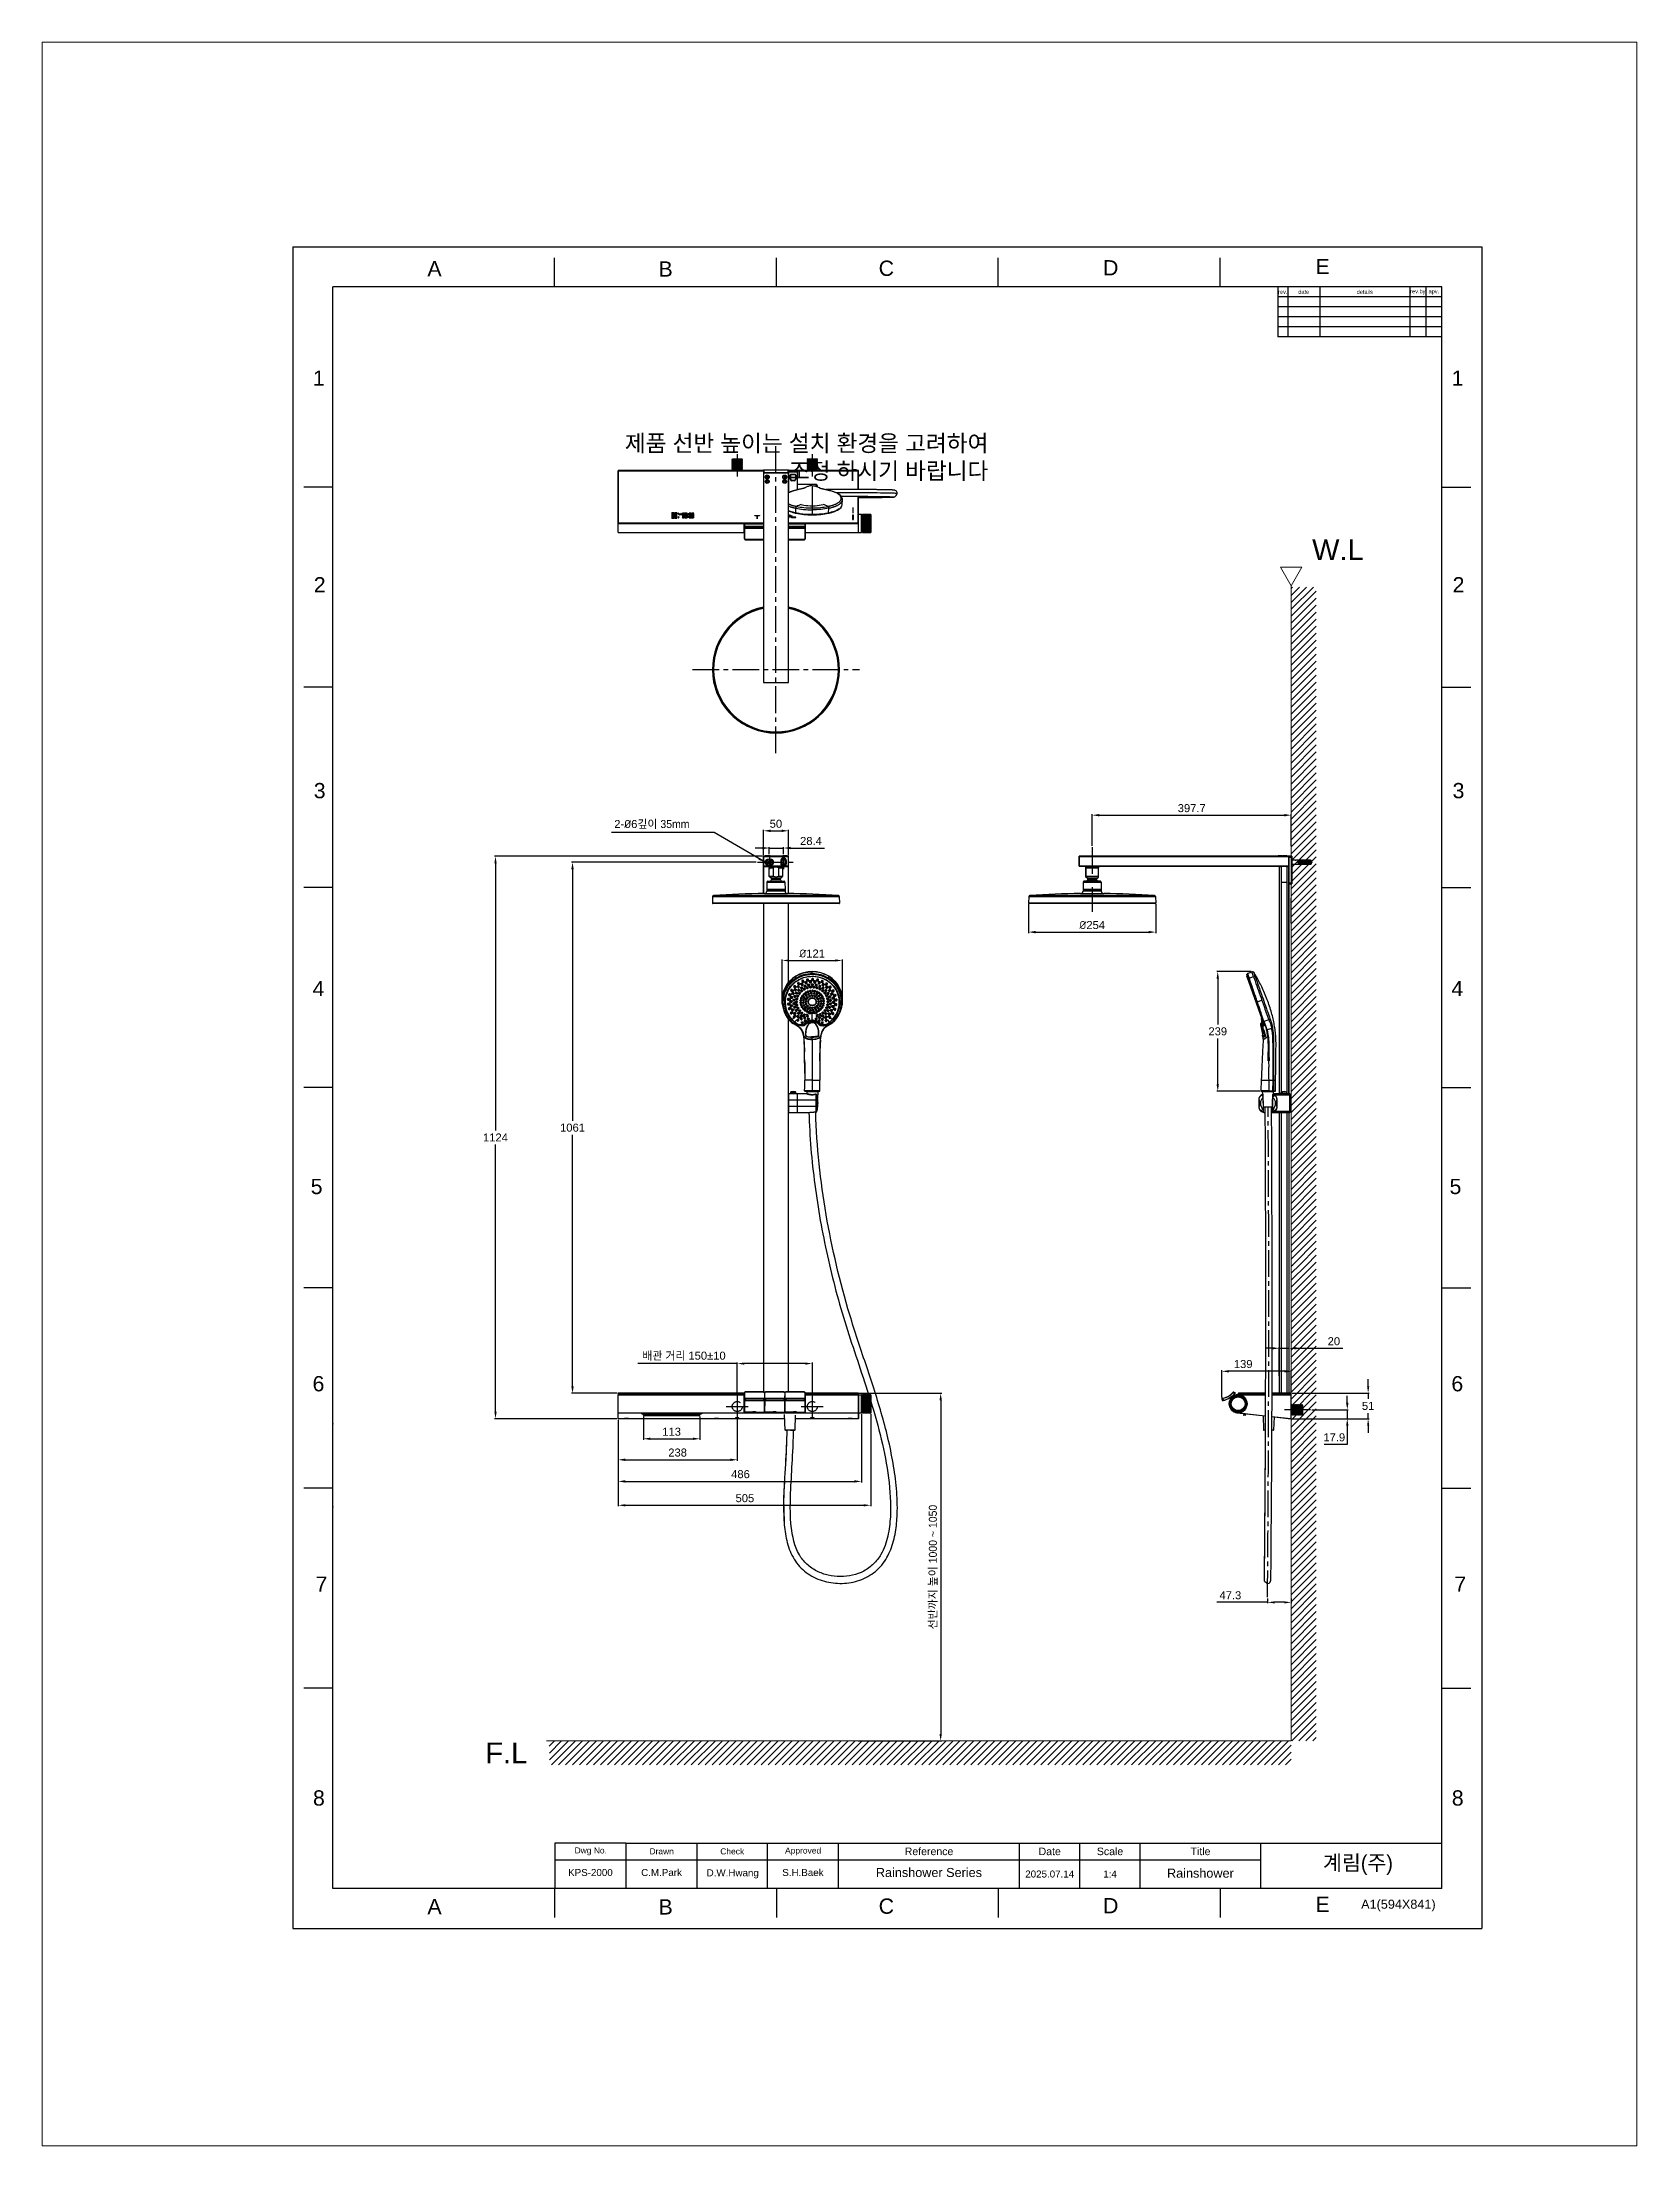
# Model space of a CAD drawing. Header units: millimetres. Extents: x 13495 to 14291, y -4366 to -3315.
import ezdxf

# ---------------------------------------------------------------- set-up
doc = ezdxf.new("R2010")
doc.units = ezdxf.units.MM
doc.header["$LTSCALE"] = 0.1
for name, pattern in [('CENTER2', [28.575, 19.05, -3.175, 3.175, -3.175]), ('CENTERX2', [101.6, 63.5, -12.7, 12.7, -12.7]), ('HIDDENX2', [19.05, 12.7, -6.35])]:
    doc.linetypes.add(name, pattern=pattern)
doc.layers.get('0').update_dxf_attribs({"lineweight": 15})
for name, color, linetype in [('1', 7, 'Continuous'), ('FORM', 7, 'Continuous'), ('hatch', 2, 'Continuous'), ('HIDDEN', 8, 'HIDDENX2'), ('TEXT', 2, 'Continuous')]:
    doc.layers.add(name, color=color, linetype=linetype)
doc.layers.add('DIM', color=3, linetype='Continuous', lineweight=9)
doc.styles.add('ARIAL', font='arial.ttf')
doc.styles.get("Standard").update_dxf_attribs({"font": 'arial.ttf'})
doc.dimstyles.new('ISO-25', dxfattribs={"dimtxt": 4, "dimasz": 3.5, "dimexe": 0.5, "dimexo": 0.625, "dimtad": 1, "dimdec": 1, "dimlfac": 5, "dimdsep": 46, "dimtxsty": 'Standard', "dimcen": 2.5, "dimadec": 0, "dimazin": 0, "dimtfac": 1, "dimtdec": 1, "dimtmove": 0, "dimatfit": 3, "dimfxl": 1, "dimarcsym": 0})
doc.dimstyles.new('사본 ISO-25', dxfattribs={"dimtxt": 4, "dimasz": 3.5, "dimexe": 0.5, "dimexo": 0.625, "dimgap": 1.5, "dimtad": 1, "dimtih": 1, "dimtoh": 1, "dimdec": 1, "dimlfac": 4, "dimdsep": 46, "dimtxsty": 'ARIAL', "dimcen": 0, "dimclrd": 3, "dimclre": 3, "dimclrt": 3, "dimadec": 1, "dimazin": 0, "dimtfac": 1, "dimtdec": 1, "dimtmove": 0, "dimatfit": 3, "dimfxl": 1.25, "dimtfill": 1, "dimarcsym": 0})

msp = doc.modelspace()

# ---------------------------------------------------------------- texts
at = {"layer": 'DIM', "insert": (13967.237, -3534.246), "char_height": 8.29406, "attachment_point": 9}
msp.add_mtext('{\\fGulim|b0|i0|c129|p50;제품 선반 높이는 설치 환경을 고려하여 \\P조정 하시기 바랍니다}', dxfattribs=at)
at = {"layer": 'DIM', "insert": (13780.362, -3703.608), "char_height": 4, "attachment_point": 1}
msp.add_mtext_dynamic_manual_height_columns('2-{\\fISOCPEUR|b0|i0|c0|p34;%%C}6{\\fGulim|b0|i0|c129|p50;깊이 35mm}', width=59.48527, gutter_width=12.5, heights=[0], dxfattribs=at)
at = {"layer": 'FORM', "char_height": 7.624, "attachment_point": 5}
for s, width, insert in [('A', 10, (13690.566, -3428.189)), ('B', 10, (13806.016, -3428.358)), ('C', 10, (13916.269, -3428.031)), ('D', 10, (14028.35, -3427.751)), ('E', 10, (14134.143, -3427.117)), ('1', 50, (13632.745, -3482.892)), ('1', 50, (14201.598, -3482.892)), ('2', 50, (13633.222, -3586.092)), ('2', 50, (14202.076, -3586.092)), ('3', 50, (13633.203, -3688.98)), ('3', 50, (14202.057, -3688.98)), ('4', 50, (13632.629, -3787.79)), ('4', 50, (14201.482, -3787.79)), ('5', 50, (13631.678, -3886.719)), ('5', 50, (14200.531, -3886.719)), ('6', 50, (13632.599, -3985.24)), ('6', 50, (14201.452, -3985.24)), ('7', 50, (13634.093, -4085.316)), ('7', 50, (14202.946, -4085.316)), ('8', 50, (13632.813, -4192.176)), ('8', 50, (14201.667, -4192.176)), ('A', 10, (13690.566, -4246.375)), ('B', 10, (13806.016, -4246.543)), ('C', 10, (13916.269, -4246.216)), ('D', 10, (14028.35, -4245.937)), ('E', 10, (14134.143, -4245.303))]:
    msp.add_mtext_dynamic_manual_height_columns(s, width=width, gutter_width=12.5, heights=[0], dxfattribs=dict(at, insert=insert))
at = {"layer": 'TEXT', "style": 'ARIAL'}
msp.add_text('A1(594X841)', height=4.52041, dxfattribs=at).set_placement((14153.426, -4247.46))
at = {"layer": 'TEXT'}
for s, width, gutter_width, insert, char_height, attachment_point in [('rev.', 5, 12.5, (14114.247, -3439.798), 2, 5), ('date', 16, 12.5, (14124.747, -3439.798), 2, 5), ('details', 45, 12.5, (14155.247, -3439.798), 2, 5), ('rev.by', 8, 12.5, (14181.747, -3439.798), 2, 5), ('apv.', 8, 12.5, (14189.747, -3439.798), 2, 5), ('W.L', 14.29581, 12.5, (14128.934, -3563.397), 10.3676, 1), ('F.L', 14.29581, 12.5, (13715.955, -4164.432), 10.3676, 1), ('Dwg No.', 35.40986, 18.835, (13768.619, -4218.801), 3.0136, 5), ('Drawn', 35.40986, 18.835, (13804.029, -4218.801), 3.0136, 5), ('Check', 35.40986, 18.835, (13839.272, -4218.84), 3.0136, 5), ('Approved', 35.40986, 18.835, (13874.681, -4218.84), 3.0136, 5), ('Reference', 90.40816, 18.835, (13937.59, -4218.84), 3.767, 5), ('Date', 30.13605, 18.835, (13997.863, -4218.84), 3.767, 5), ('Scale', 30.13605, 18.835, (14027.999, -4218.84), 3.767, 5), ('Title', 60.27211, 18.835, (14073.203, -4218.84), 3.767, 5)]:
    msp.add_mtext_dynamic_manual_height_columns(s, width=width, gutter_width=gutter_width, heights=[0], dxfattribs=dict(at, insert=insert, char_height=char_height, attachment_point=attachment_point))
at = {"layer": 'TEXT', "linetype": 'CENTERX2', "insert": (14151.822, -4225.633), "char_height": 7.53401, "attachment_point": 5, "style": 'ARIAL'}
msp.add_mtext_dynamic_manual_height_columns('{\\fHYGothic-Medium|b0|i0|c129|p18;계림(주)}', width=90.40816, gutter_width=18.835, heights=[0], dxfattribs=at)
at = {"layer": 'TEXT', "attachment_point": 5, "style": 'ARIAL'}
for s, width, insert, char_height in [('KPS-2000', 35.40986, (13768.452, -4229.387), 3.5), ('C.M.Park', 35.40986, (13803.979, -4229.387), 3.5), ('D.W.Hwang', 35.40986, (13839.533, -4230.035), 3.5), ('S.H.Baek', 35.40986, (13874.591, -4229.387), 3.5), ('Rainshower Series', 68.60075, (13937.531, -4229.387), 4.52041), ('2025.07.14', 30.13605, (13997.863, -4230.141), 3.5), ('1:4', 30.13605, (14027.999, -4230.141), 3.5), ('Rainshower', 47.93711, (14073.132, -4229.722), 4.5204)]:
    msp.add_mtext_dynamic_manual_height_columns(s, width=width, gutter_width=18.835, heights=[0], dxfattribs=dict(at, insert=insert, char_height=char_height))

# ---------------------------------------------------------------- blocks, each defined once
blk = doc.blocks.new('*D88')
at = {"color": 3, "lineweight": -2, "transparency": 16777216}
for p, q in [((13841.8, -3975.1), (13792.2, -3975.1)), ((13841.8, -3990.5), (13841.8, -3974.6)), ((13875.8, -3975.1), (13845.3, -3975.1)), ((13879.3, -3990.5), (13879.3, -3974.6))]:
    blk.add_line(p, q, dxfattribs=at)
at = {"color": 3, "transparency": 16777216}
for points in [[(13845.3, -3974.6), (13845.3, -3975.7), (13841.8, -3975.1)], [(13875.8, -3974.6), (13875.8, -3975.7), (13879.3, -3975.1)]]:
    blk.add_solid(points, dxfattribs=at)
at = {"layer": 'Defpoints', "color": 0, "transparency": 16777216}
for p in [(13879.3, -3975.1), (13841.8, -3991.1), (13879.3, -3991.1)]:
    blk.add_point(p, dxfattribs=at)
at = {"color": 3, "transparency": 16777216, "insert": (13815.2, -3971.4), "char_height": 4, "attachment_point": 5, "style": 'ARIAL', "bg_fill": 3, "box_fill_scale": 1.1, "bg_fill_color": 256, "bg_fill_true_color": 13158600, "bg_fill_transparency": 0}
blk.add_mtext('{\\fGulim|b0|i0|c129|p50;배관 거리 }150%%P10', dxfattribs=at)
blk = doc.blocks.new('*D89')
at = {"color": 3, "lineweight": -2, "transparency": 16777216}
for p, q in [((14156.9, -3986.5), (14156.9, -3983)), ((14118.9, -3990), (14157.4, -3990)), ((14156.9, -3990), (14156.9, -3992.8)), ((14119, -4002.7), (14157.4, -4002.7)), ((14156.9, -4002.7), (14156.9, -3999.9)), ((14156.9, -4006.2), (14156.9, -4009.7))]:
    blk.add_line(p, q, dxfattribs=at)
at = {"color": 3, "transparency": 16777216}
for points in [[(14156.4, -3986.5), (14157.5, -3986.5), (14156.9, -3990)], [(14156.4, -4006.2), (14157.5, -4006.2), (14156.9, -4002.7)]]:
    blk.add_solid(points, dxfattribs=at)
at = {"layer": 'Defpoints', "color": 0, "transparency": 16777216}
for p in [(14118.2, -3990), (14118.4, -4002.7)]:
    blk.add_point(p, dxfattribs=at)
at = {"color": 3, "transparency": 16777216, "insert": (14156.9, -3996.3), "char_height": 4, "attachment_point": 5, "style": 'ARIAL', "bg_fill": 3, "box_fill_scale": 1.1, "bg_fill_color": 256, "bg_fill_true_color": 13158600, "bg_fill_transparency": 0}
blk.add_mtext('51', dxfattribs=at)
at = {"layer": 'Defpoints', "color": 0, "transparency": 16777216}
blk.add_point((14156.9, -4002.7), dxfattribs=at)
blk = doc.blocks.new('*D90')
at = {"color": 3, "lineweight": -2, "transparency": 16777216}
for p, q in [((13782.3, -4003.3), (13782.3, -4046.4)), ((13908.5, -4000.3), (13908.5, -4046.4)), ((13785.8, -4045.9), (13905, -4045.9))]:
    blk.add_line(p, q, dxfattribs=at)
at = {"color": 3, "transparency": 16777216}
for points in [[(13785.8, -4045.4), (13785.8, -4046.5), (13782.3, -4045.9)], [(13905, -4045.4), (13905, -4046.5), (13908.5, -4045.9)]]:
    blk.add_solid(points, dxfattribs=at)
at = {"layer": 'Defpoints', "color": 0, "transparency": 16777216}
for p in [(13782.3, -4002.6), (13908.5, -3999.6), (13908.5, -4045.9)]:
    blk.add_point(p, dxfattribs=at)
at = {"color": 3, "transparency": 16777216, "insert": (13845.6, -4042.4), "char_height": 4, "attachment_point": 5, "style": 'ARIAL', "bg_fill": 3, "box_fill_scale": 1.1, "bg_fill_color": 256, "bg_fill_true_color": 13158600, "bg_fill_transparency": 0}
blk.add_mtext('505', dxfattribs=at)
blk = doc.blocks.new('*D91')
at = {"layer": 'Defpoints', "color": 0, "transparency": 16777216}
for p in [(13901.6, -3990), (13901.6, -4163.6), (13943.4, -4163.6)]:
    blk.add_point(p, dxfattribs=at)
at = {"layer": 'DIM', "color": 0, "lineweight": -2, "transparency": 16777216}
for p, q in [((13902.2, -3990), (13943.9, -3990)), ((13943.4, -3993.5), (13943.4, -4160.1)), ((13902.2, -4163.6), (13943.9, -4163.6))]:
    blk.add_line(p, q, dxfattribs=at)
at = {"layer": 'DIM', "color": 0, "transparency": 16777216}
for points in [[(13942.8, -3993.5), (13944, -3993.5), (13943.4, -3990)], [(13942.8, -4160.1), (13944, -4160.1), (13943.4, -4163.6)]]:
    blk.add_solid(points, dxfattribs=at)
at = {"layer": 'DIM', "color": 0, "transparency": 16777216, "insert": (13939.7, -4076.8), "char_height": 4, "attachment_point": 5, "rotation": 90}
blk.add_mtext('{\\fGulim|b0|i0|c129|p50;선반까지 높이 1000 ~ 1050}', dxfattribs=at)
blk = doc.blocks.new('*D92')
at = {"color": 3, "lineweight": -2, "transparency": 16777216}
for p, q in [((13854.3, -3717.6), (13850.8, -3717.6)), ((13857.8, -3720.6), (13857.8, -3717.1)), ((13857.8, -3717.6), (13864.9, -3717.6)), ((13864.9, -3720.6), (13864.9, -3717.1)), ((13868.4, -3717.6), (13885.4, -3717.6))]:
    blk.add_line(p, q, dxfattribs=at)
at = {"color": 3, "transparency": 16777216}
for points in [[(13854.3, -3717), (13854.3, -3718.2), (13857.8, -3717.6)], [(13868.4, -3717), (13868.4, -3718.2), (13864.9, -3717.6)]]:
    blk.add_solid(points, dxfattribs=at)
at = {"layer": 'Defpoints', "color": 0, "transparency": 16777216}
for p in [(13864.9, -3717.6), (13857.8, -3721.2), (13864.9, -3721.2)]:
    blk.add_point(p, dxfattribs=at)
at = {"color": 3, "transparency": 16777216, "insert": (13878.6, -3714.1), "char_height": 4, "attachment_point": 5, "style": 'ARIAL', "bg_fill": 3, "box_fill_scale": 1.1, "bg_fill_color": 256, "bg_fill_true_color": 13158600, "bg_fill_transparency": 0}
blk.add_mtext('28.4', dxfattribs=at)
blk = doc.blocks.new('*D93')
at = {"color": 3, "lineweight": -2, "transparency": 16777216}
for p, q in [((13854.9, -3721.2), (13854.9, -3708.5)), ((13858.4, -3709), (13863.9, -3709)), ((13867.4, -3721.2), (13867.4, -3708.5))]:
    blk.add_line(p, q, dxfattribs=at)
at = {"color": 3, "transparency": 16777216}
for points in [[(13858.4, -3708.4), (13858.4, -3709.6), (13854.9, -3709)], [(13863.9, -3708.4), (13863.9, -3709.6), (13867.4, -3709)]]:
    blk.add_solid(points, dxfattribs=at)
at = {"layer": 'Defpoints', "color": 0, "transparency": 16777216}
for p in [(13854.9, -3721.8), (13867.4, -3721.8)]:
    blk.add_point(p, dxfattribs=at)
at = {"color": 3, "transparency": 16777216, "insert": (13861.1, -3705.5), "char_height": 4, "attachment_point": 5, "style": 'ARIAL', "bg_fill": 3, "box_fill_scale": 1.1, "bg_fill_color": 256, "bg_fill_true_color": 13158600, "bg_fill_transparency": 0}
blk.add_mtext('50', dxfattribs=at)
at = {"layer": 'Defpoints', "color": 0, "transparency": 16777216}
blk.add_point((13867.4, -3709), dxfattribs=at)
blk = doc.blocks.new('*D94')
at = {"color": 3, "lineweight": -2, "transparency": 16777216}
for p, q in [((13851.3, -3724.7), (13759, -3724.7)), ((13759.5, -3728.2), (13759.5, -3853.8)), ((13759.5, -3986.5), (13759.5, -3860.9)), ((13781.8, -3990), (13759, -3990))]:
    blk.add_line(p, q, dxfattribs=at)
at = {"color": 3, "transparency": 16777216}
for points in [[(13758.9, -3728.2), (13760.1, -3728.2), (13759.5, -3724.7)], [(13758.9, -3986.5), (13760.1, -3986.5), (13759.5, -3990)]]:
    blk.add_solid(points, dxfattribs=at)
at = {"layer": 'Defpoints', "color": 0, "transparency": 16777216}
for p in [(13851.9, -3724.7), (13759.5, -3990), (13782.4, -3990)]:
    blk.add_point(p, dxfattribs=at)
at = {"color": 3, "transparency": 16777216, "insert": (13759.5, -3857.3), "char_height": 4, "attachment_point": 5, "style": 'ARIAL', "bg_fill": 3, "box_fill_scale": 1.1, "bg_fill_color": 256, "bg_fill_true_color": 13158600, "bg_fill_transparency": 0}
blk.add_mtext('1061', dxfattribs=at)
blk = doc.blocks.new('*D95')
at = {"color": 3, "lineweight": -2, "transparency": 16777216}
for p, q in [((13987.3, -3745.7), (13987.3, -3760.1)), ((14050.8, -3745.7), (14050.8, -3760.1)), ((13990.8, -3759.6), (14047.3, -3759.6))]:
    blk.add_line(p, q, dxfattribs=at)
at = {"color": 3, "transparency": 16777216}
for points in [[(13990.8, -3759), (13990.8, -3760.2), (13987.3, -3759.6)], [(14047.3, -3759), (14047.3, -3760.2), (14050.8, -3759.6)]]:
    blk.add_solid(points, dxfattribs=at)
at = {"layer": 'Defpoints', "color": 0, "transparency": 16777216}
for p in [(13987.3, -3745.1), (14050.8, -3745.1), (14050.8, -3759.6)]:
    blk.add_point(p, dxfattribs=at)
at = {"color": 3, "transparency": 16777216, "insert": (14019.1, -3756.1), "char_height": 4, "attachment_point": 5, "style": 'ARIAL', "bg_fill": 3, "box_fill_scale": 1.1, "bg_fill_color": 256, "bg_fill_true_color": 13158600, "bg_fill_transparency": 0}
blk.add_mtext('{\\fISOCPEUR|b0|i0|c0|p34;%%C}254', dxfattribs=at)
blk = doc.blocks.new('*D96')
at = {"color": 3, "lineweight": -2, "transparency": 16777216}
for p, q in [((13854.4, -3721.7), (13720.5, -3721.7)), ((13721, -3725.2), (13721, -3858.7)), ((13721, -3999.2), (13721, -3865.7)), ((13781.7, -4002.7), (13720.5, -4002.7))]:
    blk.add_line(p, q, dxfattribs=at)
at = {"color": 3, "transparency": 16777216}
for points in [[(13720.5, -3725.2), (13721.6, -3725.2), (13721, -3721.7)], [(13720.5, -3999.2), (13721.6, -3999.2), (13721, -4002.7)]]:
    blk.add_solid(points, dxfattribs=at)
at = {"layer": 'Defpoints', "color": 0, "transparency": 16777216}
for p in [(13721, -3721.7), (13855, -3721.7), (13782.3, -4002.7)]:
    blk.add_point(p, dxfattribs=at)
at = {"color": 3, "transparency": 16777216, "insert": (13721, -3862.2), "char_height": 4, "attachment_point": 5, "style": 'ARIAL', "bg_fill": 3, "box_fill_scale": 1.1, "bg_fill_color": 256, "bg_fill_true_color": 13158600, "bg_fill_transparency": 0}
blk.add_mtext('1124', dxfattribs=at)
blk = doc.blocks.new('*D97')
at = {"color": 3, "lineweight": -2, "transparency": 16777216}
for p, q in [((14106.7, -4094.4), (14081.3, -4094.4)), ((14106.7, -4092.5), (14106.7, -4094.9)), ((14115, -4094.4), (14110.2, -4094.4)), ((14118.5, -4092.5), (14118.5, -4094.9))]:
    blk.add_line(p, q, dxfattribs=at)
at = {"color": 3, "transparency": 16777216}
for points in [[(14110.2, -4093.9), (14110.2, -4095), (14106.7, -4094.4)], [(14115, -4093.9), (14115, -4095), (14118.5, -4094.4)]]:
    blk.add_solid(points, dxfattribs=at)
at = {"layer": 'Defpoints', "color": 0, "transparency": 16777216}
for p in [(14106.7, -4091.8), (14118.5, -4091.8), (14118.5, -4094.4)]:
    blk.add_point(p, dxfattribs=at)
at = {"color": 3, "transparency": 16777216, "insert": (14088.1, -4090.9), "char_height": 4, "attachment_point": 5, "style": 'ARIAL', "bg_fill": 3, "box_fill_scale": 1.1, "bg_fill_color": 256, "bg_fill_true_color": 13158600, "bg_fill_transparency": 0}
blk.add_mtext('47.3', dxfattribs=at)
blk = doc.blocks.new('*D98')
at = {"color": 3, "lineweight": -2, "transparency": 16777216}
for p, q in [((14019.1, -3716.5), (14019.1, -3700.7)), ((14022.6, -3701.2), (14115, -3701.2)), ((14118.5, -3716.5), (14118.5, -3700.7))]:
    blk.add_line(p, q, dxfattribs=at)
at = {"color": 3, "transparency": 16777216}
for points in [[(14022.6, -3700.6), (14022.6, -3701.8), (14019.1, -3701.2)], [(14115, -3700.6), (14115, -3701.8), (14118.5, -3701.2)]]:
    blk.add_solid(points, dxfattribs=at)
at = {"layer": 'Defpoints', "color": 0, "transparency": 16777216}
for p in [(14118.5, -3701.2), (14019.1, -3717.1), (14118.5, -3717.1)]:
    blk.add_point(p, dxfattribs=at)
at = {"color": 3, "transparency": 16777216, "insert": (14068.8, -3697.7), "char_height": 4, "attachment_point": 5, "style": 'ARIAL', "bg_fill": 3, "box_fill_scale": 1.1, "bg_fill_color": 256, "bg_fill_true_color": 13158600, "bg_fill_transparency": 0}
blk.add_mtext('397.7', dxfattribs=at)
blk = doc.blocks.new('*D99')
at = {"color": 3, "lineweight": -2, "transparency": 16777216}
for p, q in [((14083.9, -3992), (14083.9, -3978.5)), ((14115, -3979), (14087.4, -3979)), ((14118.5, -3989.5), (14118.5, -3978.5))]:
    blk.add_line(p, q, dxfattribs=at)
at = {"color": 3, "transparency": 16777216}
for points in [[(14087.4, -3978.4), (14087.4, -3979.6), (14083.9, -3979)], [(14115, -3978.4), (14115, -3979.6), (14118.5, -3979)]]:
    blk.add_solid(points, dxfattribs=at)
at = {"layer": 'Defpoints', "color": 0, "transparency": 16777216}
for p in [(14083.9, -3979), (14083.9, -3992.6), (14118.5, -3990.1)]:
    blk.add_point(p, dxfattribs=at)
at = {"color": 3, "transparency": 16777216, "insert": (14094.5, -3975.4), "char_height": 4, "attachment_point": 5, "style": 'ARIAL', "bg_fill": 3, "box_fill_scale": 1.1, "bg_fill_color": 256, "bg_fill_true_color": 13158600, "bg_fill_transparency": 0}
blk.add_mtext('139', dxfattribs=at)
blk = doc.blocks.new('*D100')
at = {"color": 3, "lineweight": -2, "transparency": 16777216}
for p, q in [((14109, -3967.5), (14105.5, -3967.5)), ((14112.5, -3981.2), (14112.5, -3967)), ((14112.5, -3967.5), (14117.5, -3967.5)), ((14117.5, -3981.2), (14117.5, -3967)), ((14121, -3967.5), (14144.2, -3967.5))]:
    blk.add_line(p, q, dxfattribs=at)
at = {"color": 3, "transparency": 16777216}
for points in [[(14109, -3966.9), (14109, -3968.1), (14112.5, -3967.5)], [(14121, -3966.9), (14121, -3968.1), (14117.5, -3967.5)]]:
    blk.add_solid(points, dxfattribs=at)
at = {"layer": 'Defpoints', "color": 0, "transparency": 16777216}
for p in [(14117.5, -3967.5), (14112.5, -3981.9), (14117.5, -3981.9)]:
    blk.add_point(p, dxfattribs=at)
at = {"color": 3, "transparency": 16777216, "insert": (14139.8, -3964), "char_height": 4, "attachment_point": 5, "style": 'ARIAL', "bg_fill": 3, "box_fill_scale": 1.1, "bg_fill_color": 256, "bg_fill_true_color": 13158600, "bg_fill_transparency": 0}
blk.add_mtext('20', dxfattribs=at)
blk = doc.blocks.new('*D101')
at = {"color": 3, "lineweight": -2, "transparency": 16777216}
for p, q in [((13782.3, -4003.3), (13782.3, -4034.5)), ((13903.8, -4000.3), (13903.8, -4034.5)), ((13785.8, -4034), (13900.3, -4034))]:
    blk.add_line(p, q, dxfattribs=at)
at = {"color": 3, "transparency": 16777216}
for points in [[(13785.8, -4033.4), (13785.8, -4034.6), (13782.3, -4034)], [(13900.3, -4033.4), (13900.3, -4034.6), (13903.8, -4034)]]:
    blk.add_solid(points, dxfattribs=at)
at = {"layer": 'Defpoints', "color": 0, "transparency": 16777216}
for p in [(13782.3, -4002.6), (13903.8, -3999.6), (13903.8, -4034)]:
    blk.add_point(p, dxfattribs=at)
at = {"color": 3, "transparency": 16777216, "insert": (13843.4, -4030.4), "char_height": 4, "attachment_point": 5, "style": 'ARIAL', "bg_fill": 3, "box_fill_scale": 1.1, "bg_fill_color": 256, "bg_fill_true_color": 13158600, "bg_fill_transparency": 0}
blk.add_mtext('486', dxfattribs=at)
blk = doc.blocks.new('*D102')
at = {"color": 3, "lineweight": -2, "transparency": 16777216}
for p, q in [((14146.5, -3994.7), (14146.5, -3991.2)), ((14119, -4002.7), (14147, -4002.7)), ((14128.8, -3998.2), (14147, -3998.2)), ((14146.5, -3998.2), (14146.5, -4002.7)), ((14146.5, -4006.2), (14146.5, -4015.5)), ((14146.5, -4015.5), (14135, -4015.5))]:
    blk.add_line(p, q, dxfattribs=at)
at = {"color": 3, "transparency": 16777216}
for points in [[(14145.9, -3994.7), (14147.1, -3994.7), (14146.5, -3998.2)], [(14145.9, -4006.2), (14147.1, -4006.2), (14146.5, -4002.7)]]:
    blk.add_solid(points, dxfattribs=at)
at = {"layer": 'Defpoints', "color": 0, "transparency": 16777216}
for p in [(14118.4, -4002.7), (14128.2, -3998.2), (14146.5, -4002.7)]:
    blk.add_point(p, dxfattribs=at)
at = {"color": 3, "transparency": 16777216, "insert": (14140, -4012), "char_height": 4, "attachment_point": 5, "style": 'ARIAL', "bg_fill": 3, "box_fill_scale": 1.1, "bg_fill_color": 256, "bg_fill_true_color": 13158600, "bg_fill_transparency": 0}
blk.add_mtext('17.9', dxfattribs=at)
blk = doc.blocks.new('*D103')
at = {"color": 3, "lineweight": -2, "transparency": 16777216}
for p, q in [((14098.5, -3779.3), (14081.3, -3779.3)), ((14081.8, -3782.8), (14081.8, -3805.7)), ((14081.8, -3835.6), (14081.8, -3812.8)), ((14102.8, -3839.1), (14081.3, -3839.1))]:
    blk.add_line(p, q, dxfattribs=at)
at = {"color": 3, "transparency": 16777216}
for points in [[(14081.2, -3782.8), (14082.4, -3782.8), (14081.8, -3779.3)], [(14081.2, -3835.6), (14082.4, -3835.6), (14081.8, -3839.1)]]:
    blk.add_solid(points, dxfattribs=at)
at = {"layer": 'Defpoints', "color": 0, "transparency": 16777216}
for p in [(14081.8, -3779.3), (14099.1, -3779.3), (14103.5, -3839.1)]:
    blk.add_point(p, dxfattribs=at)
at = {"color": 3, "transparency": 16777216, "insert": (14081.8, -3809.2), "char_height": 4, "attachment_point": 5, "style": 'ARIAL', "bg_fill": 3, "box_fill_scale": 1.1, "bg_fill_color": 256, "bg_fill_true_color": 13158600, "bg_fill_transparency": 0}
blk.add_mtext('239', dxfattribs=at)
blk = doc.blocks.new('*D104')
at = {"color": 3, "lineweight": -2, "transparency": 16777216}
for p, q in [((13864.2, -3793.8), (13864.2, -3773.3)), ((13867.7, -3773.8), (13890.8, -3773.8)), ((13894.3, -3794), (13894.3, -3773.3))]:
    blk.add_line(p, q, dxfattribs=at)
at = {"color": 3, "transparency": 16777216}
for points in [[(13867.7, -3773.2), (13867.7, -3774.3), (13864.2, -3773.8)], [(13890.8, -3773.2), (13890.8, -3774.3), (13894.3, -3773.8)]]:
    blk.add_solid(points, dxfattribs=at)
at = {"layer": 'Defpoints', "color": 0, "transparency": 16777216}
for p in [(13894.3, -3773.8), (13864.2, -3794.4), (13894.3, -3794.6)]:
    blk.add_point(p, dxfattribs=at)
at = {"color": 3, "transparency": 16777216, "insert": (13879.2, -3770.3), "char_height": 4, "attachment_point": 5, "style": 'ARIAL', "bg_fill": 3, "box_fill_scale": 1.1, "bg_fill_color": 256, "bg_fill_true_color": 13158600, "bg_fill_transparency": 0}
blk.add_mtext('{\\fISOCPEUR|b0|i0|c0|p34;%%C}121', dxfattribs=at)
blk = doc.blocks.new('*D105')
at = {"color": 3, "lineweight": -2, "transparency": 16777216}
for p, q in [((13794.9, -4001.6), (13794.9, -4013.2)), ((13823.1, -4001.6), (13823.1, -4013.2)), ((13798.4, -4012.7), (13819.6, -4012.7))]:
    blk.add_line(p, q, dxfattribs=at)
at = {"color": 3, "transparency": 16777216}
for points in [[(13798.4, -4012.1), (13798.4, -4013.3), (13794.9, -4012.7)], [(13819.6, -4012.1), (13819.6, -4013.3), (13823.1, -4012.7)]]:
    blk.add_solid(points, dxfattribs=at)
at = {"layer": 'Defpoints', "color": 0, "transparency": 16777216}
for p in [(13794.9, -4000.9), (13823.1, -4000.9), (13823.1, -4012.7)]:
    blk.add_point(p, dxfattribs=at)
at = {"color": 3, "transparency": 16777216, "insert": (13809, -4009.2), "char_height": 4, "attachment_point": 5, "style": 'ARIAL', "bg_fill": 3, "box_fill_scale": 1.1, "bg_fill_color": 256, "bg_fill_true_color": 13158600, "bg_fill_transparency": 0}
blk.add_mtext('113', dxfattribs=at)
blk = doc.blocks.new('*D106')
at = {"color": 3, "lineweight": -2, "transparency": 16777216}
for p, q in [((13782.3, -4003.3), (13782.3, -4023.7)), ((13841.8, -4002.7), (13841.8, -4023.7)), ((13785.8, -4023.2), (13838.3, -4023.2))]:
    blk.add_line(p, q, dxfattribs=at)
at = {"color": 3, "transparency": 16777216}
for points in [[(13785.8, -4022.6), (13785.8, -4023.8), (13782.3, -4023.2)], [(13838.3, -4022.6), (13838.3, -4023.8), (13841.8, -4023.2)]]:
    blk.add_solid(points, dxfattribs=at)
at = {"layer": 'Defpoints', "color": 0, "transparency": 16777216}
for p in [(13782.3, -4002.6), (13841.8, -4002.1), (13841.8, -4023.2)]:
    blk.add_point(p, dxfattribs=at)
at = {"color": 3, "transparency": 16777216, "insert": (13812, -4019.6), "char_height": 4, "attachment_point": 5, "style": 'ARIAL', "bg_fill": 3, "box_fill_scale": 1.1, "bg_fill_color": 256, "bg_fill_true_color": 13158600, "bg_fill_transparency": 0}
blk.add_mtext('238', dxfattribs=at)

# ---------------------------------------------------------------- hatches: boundary and pattern name
at = {"layer": 'hatch'}
h = msp.add_hatch(dxfattribs=at)
h.set_pattern_fill('ANSI31', color=256, scale=0.777568)
h.set_pattern_definition([(45, (13318.104, -4145.654), (-1.745691, 1.745691), [])])
h.paths.add_polyline_path([(14118.436, -4163.6), (13747.791, -4163.6), (13748.107, -4175.617), (14118.436, -4175.617)])

# ---------------------------------------------------------------- linework, layer by layer
at = {"color": 7, "linetype": 'Continuous'}
for p, q in [((13839.148, -3523.586), (13839.149, -3523.585)), ((13839.148, -3523.586), (13839.148, -3523.64)), ((13839.149, -3523.835), (13839.148, -3523.836)), ((13839.148, -3523.836), (13839.148, -3523.89)), ((13839.149, -3524.085), (13839.148, -3524.086)), ((13839.148, -3524.086), (13839.148, -3524.14)), ((13839.149, -3524.335), (13839.148, -3524.336)), ((13839.148, -3524.336), (13839.148, -3524.39)), ((13839.149, -3524.585), (13839.148, -3524.586)), ((13839.148, -3524.586), (13839.148, -3524.64)), ((13839.149, -3524.835), (13839.148, -3524.836)), ((13839.148, -3524.836), (13839.148, -3524.89)), ((13839.149, -3525.085), (13839.148, -3525.086)), ((13839.148, -3525.086), (13839.148, -3525.14)), ((13839.149, -3525.335), (13839.148, -3525.336)), ((13839.148, -3525.336), (13839.148, -3525.39)), ((13839.149, -3525.585), (13839.148, -3525.586)), ((13839.148, -3525.586), (13839.148, -3525.64)), ((13839.149, -3525.835), (13839.148, -3525.836)), ((13839.148, -3525.836), (13839.148, -3525.89)), ((13839.149, -3526.085), (13839.148, -3526.086)), ((13839.148, -3526.086), (13839.148, -3526.14)), ((13839.149, -3526.335), (13839.148, -3526.336)), ((13839.148, -3526.336), (13839.148, -3526.39)), ((13839.149, -3526.585), (13839.148, -3526.586)), ((13839.148, -3526.586), (13839.148, -3526.64)), ((13839.149, -3526.835), (13839.148, -3526.836)), ((13839.148, -3526.836), (13839.148, -3526.89)), ((13839.149, -3527.085), (13839.148, -3527.086)), ((13839.148, -3527.086), (13839.148, -3527.14)), ((13839.149, -3527.335), (13839.148, -3527.336)), ((13839.148, -3527.336), (13839.148, -3527.39)), ((13839.149, -3527.585), (13839.148, -3527.586)), ((13839.148, -3527.586), (13839.148, -3527.64)), ((13839.149, -3527.835), (13839.148, -3527.836)), ((13839.148, -3527.836), (13839.148, -3527.89)), ((13839.149, -3528.085), (13839.148, -3528.086)), ((13839.148, -3528.086), (13839.148, -3528.14)), ((13839.149, -3528.335), (13839.148, -3528.336)), ((13839.148, -3528.336), (13839.148, -3528.39)), ((13839.149, -3528.585), (13839.148, -3528.586)), ((13839.148, -3528.586), (13839.148, -3528.64)), ((13839.149, -3528.835), (13839.148, -3528.836)), ((13839.148, -3528.836), (13839.148, -3528.89)), ((13839.149, -3523.585), (13839.319, -3523.487)), ((13839.319, -3523.739), (13839.149, -3523.641)), ((13839.149, -3523.835), (13839.319, -3523.737)), ((13839.319, -3523.989), (13839.149, -3523.891)), ((13839.149, -3524.085), (13839.319, -3523.987)), ((13839.319, -3524.239), (13839.149, -3524.141)), ((13839.149, -3524.335), (13839.319, -3524.237)), ((13839.319, -3524.489), (13839.149, -3524.391)), ((13839.149, -3524.585), (13839.319, -3524.487)), ((13839.319, -3524.739), (13839.149, -3524.641)), ((13839.149, -3524.835), (13839.319, -3524.737)), ((13839.319, -3524.989), (13839.149, -3524.891)), ((13839.149, -3525.085), (13839.319, -3524.987)), ((13839.319, -3525.239), (13839.149, -3525.141)), ((13839.149, -3525.335), (13839.319, -3525.237)), ((13839.319, -3525.489), (13839.149, -3525.391)), ((13839.149, -3525.585), (13839.319, -3525.487)), ((13839.319, -3525.739), (13839.149, -3525.641)), ((13839.149, -3525.835), (13839.319, -3525.737)), ((13839.319, -3525.989), (13839.149, -3525.891)), ((13839.149, -3526.085), (13839.319, -3525.987)), ((13839.319, -3526.239), (13839.149, -3526.141)), ((13839.149, -3526.335), (13839.319, -3526.237)), ((13839.319, -3526.489), (13839.149, -3526.391)), ((13839.149, -3526.585), (13839.319, -3526.487)), ((13839.319, -3526.739), (13839.149, -3526.641)), ((13839.149, -3526.835), (13839.319, -3526.737)), ((13839.319, -3526.989), (13839.149, -3526.891)), ((13839.149, -3527.085), (13839.319, -3526.987)), ((13839.319, -3527.239), (13839.149, -3527.141)), ((13839.149, -3527.335), (13839.319, -3527.237)), ((13839.319, -3527.489), (13839.149, -3527.391)), ((13839.149, -3527.585), (13839.319, -3527.487)), ((13839.319, -3527.739), (13839.149, -3527.641)), ((13839.149, -3527.835), (13839.319, -3527.737)), ((13839.319, -3527.989), (13839.149, -3527.891)), ((13839.149, -3528.085), (13839.319, -3527.987)), ((13839.319, -3528.239), (13839.149, -3528.141)), ((13839.149, -3528.335), (13839.319, -3528.237)), ((13839.319, -3528.489), (13839.149, -3528.391)), ((13839.149, -3528.585), (13839.319, -3528.487)), ((13839.319, -3528.739), (13839.149, -3528.641)), ((13839.149, -3528.835), (13839.319, -3528.737)), ((13839.319, -3528.989), (13839.149, -3528.891)), ((13839.398, -3523.163), (13839.163, -3523.398)), ((13839.319, -3523.489), (13839.163, -3523.399)), ((13839.398, -3523.163), (13844.148, -3523.163)), ((13844.148, -3523.163), (13844.304, -3523.319)), ((13844.178, -3528.371), (13844.227, -3528.364)), ((13844.304, -3523.32), (13844.227, -3523.364)), ((13844.227, -3523.362), (13844.397, -3523.46)), ((13844.397, -3523.516), (13844.227, -3523.614)), ((13844.227, -3523.612), (13844.397, -3523.71)), ((13844.397, -3523.766), (13844.227, -3523.864)), ((13844.227, -3523.862), (13844.397, -3523.96)), ((13844.397, -3524.016), (13844.227, -3524.114)), ((13844.227, -3524.112), (13844.397, -3524.21)), ((13844.397, -3524.266), (13844.227, -3524.364)), ((13844.227, -3524.362), (13844.397, -3524.46)), ((13844.397, -3524.516), (13844.227, -3524.614)), ((13844.227, -3524.612), (13844.397, -3524.71)), ((13844.397, -3524.766), (13844.227, -3524.864)), ((13844.227, -3524.862), (13844.397, -3524.96)), ((13844.397, -3525.016), (13844.227, -3525.114)), ((13844.227, -3525.112), (13844.397, -3525.21)), ((13844.397, -3525.266), (13844.227, -3525.364)), ((13844.227, -3525.362), (13844.397, -3525.46)), ((13844.397, -3525.516), (13844.227, -3525.614)), ((13844.227, -3525.612), (13844.397, -3525.71)), ((13844.397, -3525.766), (13844.227, -3525.864)), ((13844.227, -3525.862), (13844.397, -3525.96)), ((13844.397, -3526.016), (13844.227, -3526.114)), ((13844.227, -3526.112), (13844.397, -3526.21)), ((13844.397, -3526.266), (13844.227, -3526.364)), ((13844.227, -3526.362), (13844.397, -3526.46)), ((13844.397, -3526.516), (13844.227, -3526.614)), ((13844.227, -3526.612), (13844.397, -3526.71)), ((13844.397, -3526.766), (13844.227, -3526.864)), ((13844.227, -3526.862), (13844.397, -3526.96)), ((13844.397, -3527.016), (13844.227, -3527.114)), ((13844.227, -3527.112), (13844.397, -3527.21)), ((13844.397, -3527.266), (13844.227, -3527.364)), ((13844.227, -3527.362), (13844.397, -3527.46)), ((13844.397, -3527.516), (13844.227, -3527.614)), ((13844.227, -3527.612), (13844.397, -3527.71)), ((13844.397, -3527.766), (13844.227, -3527.864)), ((13844.227, -3527.862), (13844.397, -3527.96)), ((13844.397, -3528.016), (13844.227, -3528.114)), ((13844.227, -3528.112), (13844.397, -3528.21)), ((13844.397, -3528.266), (13844.227, -3528.364)), ((13844.227, -3528.362), (13844.397, -3528.46)), ((13844.397, -3528.516), (13844.227, -3528.614)), ((13844.227, -3528.612), (13844.397, -3528.71)), ((13844.397, -3528.766), (13844.227, -3528.864)), ((13844.227, -3528.862), (13844.397, -3528.96)), ((13844.304, -3523.32), (13844.304, -3523.319)), ((13844.398, -3523.461), (13844.397, -3523.46)), ((13844.398, -3523.515), (13844.397, -3523.516)), ((13844.397, -3523.766), (13844.398, -3523.765)), ((13844.397, -3524.016), (13844.398, -3524.015)), ((13844.397, -3524.266), (13844.398, -3524.265)), ((13844.397, -3524.516), (13844.398, -3524.515)), ((13844.397, -3524.766), (13844.398, -3524.765)), ((13844.397, -3525.016), (13844.398, -3525.015)), ((13844.397, -3525.266), (13844.398, -3525.265)), ((13844.397, -3525.516), (13844.398, -3525.515)), ((13844.397, -3525.766), (13844.398, -3525.765)), ((13844.397, -3526.016), (13844.398, -3526.015)), ((13844.397, -3526.266), (13844.398, -3526.265)), ((13844.397, -3526.516), (13844.398, -3526.515)), ((13844.397, -3526.766), (13844.398, -3526.765)), ((13844.397, -3527.016), (13844.398, -3527.015)), ((13844.397, -3527.266), (13844.398, -3527.265)), ((13844.397, -3527.516), (13844.398, -3527.515)), ((13844.397, -3527.766), (13844.398, -3527.765)), ((13844.397, -3528.016), (13844.398, -3528.015)), ((13844.397, -3528.266), (13844.398, -3528.265)), ((13844.397, -3528.516), (13844.398, -3528.515)), ((13844.397, -3528.766), (13844.398, -3528.765)), ((13844.398, -3523.461), (13844.398, -3523.515)), ((13844.398, -3523.711), (13844.398, -3523.765)), ((13844.398, -3523.961), (13844.398, -3524.015)), ((13844.398, -3524.211), (13844.398, -3524.265)), ((13844.398, -3524.461), (13844.398, -3524.515)), ((13844.398, -3524.711), (13844.398, -3524.765)), ((13844.398, -3524.961), (13844.398, -3525.015)), ((13844.398, -3525.211), (13844.398, -3525.265)), ((13844.398, -3525.461), (13844.398, -3525.515)), ((13844.398, -3525.711), (13844.398, -3525.765)), ((13844.398, -3525.961), (13844.398, -3526.015)), ((13844.398, -3526.211), (13844.398, -3526.265)), ((13844.398, -3526.461), (13844.398, -3526.515)), ((13844.398, -3526.711), (13844.398, -3526.765)), ((13844.398, -3526.961), (13844.398, -3527.015)), ((13844.398, -3527.211), (13844.398, -3527.265)), ((13844.398, -3527.461), (13844.398, -3527.515)), ((13844.398, -3527.711), (13844.398, -3527.765)), ((13844.398, -3527.961), (13844.398, -3528.015)), ((13844.398, -3528.211), (13844.398, -3528.265)), ((13844.398, -3528.461), (13844.398, -3528.515)), ((13844.398, -3528.711), (13844.398, -3528.765)), ((13844.398, -3528.961), (13844.398, -3528.988)), ((13876.648, -3523.586), (13876.649, -3523.585)), ((13876.648, -3523.586), (13876.648, -3523.64)), ((13876.649, -3523.835), (13876.648, -3523.836)), ((13876.648, -3523.836), (13876.648, -3523.89)), ((13876.649, -3524.085), (13876.648, -3524.086)), ((13876.648, -3524.086), (13876.648, -3524.14)), ((13876.649, -3524.335), (13876.648, -3524.336)), ((13876.648, -3524.336), (13876.648, -3524.39)), ((13876.649, -3524.585), (13876.648, -3524.586)), ((13876.648, -3524.586), (13876.648, -3524.64)), ((13876.649, -3524.835), (13876.648, -3524.836)), ((13876.648, -3524.836), (13876.648, -3524.89)), ((13876.649, -3525.085), (13876.648, -3525.086)), ((13876.648, -3525.086), (13876.648, -3525.14)), ((13876.649, -3525.335), (13876.648, -3525.336)), ((13876.648, -3525.336), (13876.648, -3525.39)), ((13876.649, -3525.585), (13876.648, -3525.586)), ((13876.648, -3525.586), (13876.648, -3525.64)), ((13876.649, -3525.835), (13876.648, -3525.836)), ((13876.648, -3525.836), (13876.648, -3525.89)), ((13876.649, -3526.085), (13876.648, -3526.086)), ((13876.648, -3526.086), (13876.648, -3526.14)), ((13876.649, -3526.335), (13876.648, -3526.336)), ((13876.648, -3526.336), (13876.648, -3526.39)), ((13876.649, -3526.585), (13876.648, -3526.586)), ((13876.648, -3526.586), (13876.648, -3526.64)), ((13876.649, -3526.835), (13876.648, -3526.836)), ((13876.648, -3526.836), (13876.648, -3526.89)), ((13876.649, -3527.085), (13876.648, -3527.086)), ((13876.648, -3527.086), (13876.648, -3527.14)), ((13876.649, -3527.335), (13876.648, -3527.336)), ((13876.648, -3527.336), (13876.648, -3527.39)), ((13876.649, -3527.585), (13876.648, -3527.586)), ((13876.648, -3527.586), (13876.648, -3527.64)), ((13876.649, -3527.835), (13876.648, -3527.836)), ((13876.648, -3527.836), (13876.648, -3527.89)), ((13876.649, -3528.085), (13876.648, -3528.086)), ((13876.648, -3528.086), (13876.648, -3528.14)), ((13876.649, -3528.335), (13876.648, -3528.336)), ((13876.648, -3528.336), (13876.648, -3528.39)), ((13876.649, -3528.585), (13876.648, -3528.586)), ((13876.648, -3528.586), (13876.648, -3528.64)), ((13876.649, -3528.835), (13876.648, -3528.836)), ((13876.648, -3528.836), (13876.648, -3528.89)), ((13876.649, -3523.585), (13876.819, -3523.487)), ((13876.819, -3523.739), (13876.649, -3523.641)), ((13876.649, -3523.835), (13876.819, -3523.737)), ((13876.819, -3523.989), (13876.649, -3523.891)), ((13876.649, -3524.085), (13876.819, -3523.987)), ((13876.819, -3524.239), (13876.649, -3524.141)), ((13876.649, -3524.335), (13876.819, -3524.237)), ((13876.819, -3524.489), (13876.649, -3524.391)), ((13876.649, -3524.585), (13876.819, -3524.487)), ((13876.819, -3524.739), (13876.649, -3524.641)), ((13876.649, -3524.835), (13876.819, -3524.737)), ((13876.819, -3524.989), (13876.649, -3524.891)), ((13876.649, -3525.085), (13876.819, -3524.987)), ((13876.819, -3525.239), (13876.649, -3525.141)), ((13876.649, -3525.335), (13876.819, -3525.237)), ((13876.819, -3525.489), (13876.649, -3525.391)), ((13876.649, -3525.585), (13876.819, -3525.487)), ((13876.819, -3525.739), (13876.649, -3525.641)), ((13876.649, -3525.835), (13876.819, -3525.737)), ((13876.819, -3525.989), (13876.649, -3525.891)), ((13876.649, -3526.085), (13876.819, -3525.987)), ((13876.819, -3526.239), (13876.649, -3526.141)), ((13876.649, -3526.335), (13876.819, -3526.237)), ((13876.819, -3526.489), (13876.649, -3526.391)), ((13876.649, -3526.585), (13876.819, -3526.487)), ((13876.819, -3526.739), (13876.649, -3526.641)), ((13876.649, -3526.835), (13876.819, -3526.737)), ((13876.819, -3526.989), (13876.649, -3526.891)), ((13876.649, -3527.085), (13876.819, -3526.987)), ((13876.819, -3527.239), (13876.649, -3527.141)), ((13876.649, -3527.335), (13876.819, -3527.237)), ((13876.819, -3527.489), (13876.649, -3527.391)), ((13876.649, -3527.585), (13876.819, -3527.487)), ((13876.819, -3527.739), (13876.649, -3527.641)), ((13876.649, -3527.835), (13876.819, -3527.737)), ((13876.819, -3527.989), (13876.649, -3527.891)), ((13876.649, -3528.085), (13876.819, -3527.987)), ((13876.819, -3528.239), (13876.649, -3528.141)), ((13876.649, -3528.335), (13876.819, -3528.237)), ((13876.819, -3528.489), (13876.649, -3528.391)), ((13876.649, -3528.585), (13876.819, -3528.487)), ((13876.819, -3528.739), (13876.649, -3528.641)), ((13876.649, -3528.835), (13876.819, -3528.737)), ((13876.819, -3528.989), (13876.649, -3528.891)), ((13876.898, -3523.163), (13876.662, -3523.398)), ((13876.819, -3523.489), (13876.663, -3523.399)), ((13876.898, -3523.163), (13881.648, -3523.163)), ((13881.648, -3523.163), (13881.804, -3523.319)), ((13881.678, -3528.371), (13881.727, -3528.364)), ((13881.804, -3523.32), (13881.727, -3523.364)), ((13881.727, -3523.362), (13881.897, -3523.46)), ((13881.897, -3523.516), (13881.727, -3523.614)), ((13881.727, -3523.612), (13881.897, -3523.71)), ((13881.897, -3523.766), (13881.727, -3523.864)), ((13881.727, -3523.862), (13881.897, -3523.96)), ((13881.897, -3524.016), (13881.727, -3524.114)), ((13881.727, -3524.112), (13881.897, -3524.21)), ((13881.897, -3524.266), (13881.727, -3524.364)), ((13881.727, -3524.362), (13881.897, -3524.46)), ((13881.897, -3524.516), (13881.727, -3524.614)), ((13881.727, -3524.612), (13881.897, -3524.71)), ((13881.897, -3524.766), (13881.727, -3524.864)), ((13881.727, -3524.862), (13881.897, -3524.96)), ((13881.897, -3525.016), (13881.727, -3525.114)), ((13881.727, -3525.112), (13881.897, -3525.21)), ((13881.897, -3525.266), (13881.727, -3525.364)), ((13881.727, -3525.362), (13881.897, -3525.46)), ((13881.897, -3525.516), (13881.727, -3525.614)), ((13881.727, -3525.612), (13881.897, -3525.71)), ((13881.897, -3525.766), (13881.727, -3525.864)), ((13881.727, -3525.862), (13881.897, -3525.96)), ((13881.897, -3526.016), (13881.727, -3526.114)), ((13881.727, -3526.112), (13881.897, -3526.21)), ((13881.897, -3526.266), (13881.727, -3526.364)), ((13881.727, -3526.362), (13881.897, -3526.46)), ((13881.897, -3526.516), (13881.727, -3526.614)), ((13881.727, -3526.612), (13881.897, -3526.71)), ((13881.897, -3526.766), (13881.727, -3526.864)), ((13881.727, -3526.862), (13881.897, -3526.96)), ((13881.897, -3527.016), (13881.727, -3527.114)), ((13881.727, -3527.112), (13881.897, -3527.21)), ((13881.897, -3527.266), (13881.727, -3527.364)), ((13881.727, -3527.362), (13881.897, -3527.46)), ((13881.897, -3527.516), (13881.727, -3527.614)), ((13881.727, -3527.612), (13881.897, -3527.71)), ((13881.897, -3527.766), (13881.727, -3527.864)), ((13881.727, -3527.862), (13881.897, -3527.96)), ((13881.897, -3528.016), (13881.727, -3528.114)), ((13881.727, -3528.112), (13881.897, -3528.21)), ((13881.897, -3528.266), (13881.727, -3528.364)), ((13881.727, -3528.362), (13881.897, -3528.46)), ((13881.897, -3528.516), (13881.727, -3528.614)), ((13881.727, -3528.612), (13881.897, -3528.71)), ((13881.897, -3528.766), (13881.727, -3528.864)), ((13881.727, -3528.862), (13881.897, -3528.96)), ((13881.804, -3523.32), (13881.804, -3523.319)), ((13881.898, -3523.461), (13881.897, -3523.46)), ((13881.898, -3523.515), (13881.897, -3523.516)), ((13881.897, -3523.766), (13881.898, -3523.765)), ((13881.897, -3524.016), (13881.898, -3524.015)), ((13881.897, -3524.266), (13881.898, -3524.265)), ((13881.897, -3524.516), (13881.898, -3524.515)), ((13881.897, -3524.766), (13881.898, -3524.765)), ((13881.897, -3525.016), (13881.898, -3525.015)), ((13881.897, -3525.266), (13881.898, -3525.265)), ((13881.897, -3525.516), (13881.898, -3525.515)), ((13881.897, -3525.766), (13881.898, -3525.765)), ((13881.897, -3526.016), (13881.898, -3526.015)), ((13881.897, -3526.266), (13881.898, -3526.265)), ((13881.897, -3526.516), (13881.898, -3526.515)), ((13881.897, -3526.766), (13881.898, -3526.765)), ((13881.897, -3527.016), (13881.898, -3527.015)), ((13881.897, -3527.266), (13881.898, -3527.265)), ((13881.897, -3527.516), (13881.898, -3527.515)), ((13881.897, -3527.766), (13881.898, -3527.765)), ((13881.897, -3528.016), (13881.898, -3528.015)), ((13881.897, -3528.266), (13881.898, -3528.265)), ((13881.897, -3528.516), (13881.898, -3528.515)), ((13881.897, -3528.766), (13881.898, -3528.765)), ((13881.898, -3523.461), (13881.898, -3523.515)), ((13881.898, -3523.711), (13881.898, -3523.765)), ((13881.898, -3523.961), (13881.898, -3524.015)), ((13881.898, -3524.211), (13881.898, -3524.265)), ((13881.898, -3524.461), (13881.898, -3524.515)), ((13881.898, -3524.711), (13881.898, -3524.765)), ((13881.898, -3524.961), (13881.898, -3525.015)), ((13881.898, -3525.211), (13881.898, -3525.265)), ((13881.898, -3525.461), (13881.898, -3525.515)), ((13881.898, -3525.711), (13881.898, -3525.765)), ((13881.898, -3525.961), (13881.898, -3526.015)), ((13881.898, -3526.211), (13881.898, -3526.265)), ((13881.898, -3526.461), (13881.898, -3526.515)), ((13881.898, -3526.711), (13881.898, -3526.765)), ((13881.898, -3526.961), (13881.898, -3527.015)), ((13881.898, -3527.211), (13881.898, -3527.265)), ((13881.898, -3527.461), (13881.898, -3527.515)), ((13881.898, -3527.711), (13881.898, -3527.765)), ((13881.898, -3527.961), (13881.898, -3528.015)), ((13881.898, -3528.211), (13881.898, -3528.265)), ((13881.898, -3528.461), (13881.898, -3528.515)), ((13881.898, -3528.711), (13881.898, -3528.765)), ((13881.898, -3528.961), (13881.898, -3528.988)), ((14118.498, -4042.27), (14118.492, -3586.623)), ((14118.498, -3995.652), (14118.561, -3995.762)), ((14118.532, -4000.84), (14118.533, -4000.841)), ((14118.587, -4000.841), (14118.533, -4000.841)), ((14118.559, -3995.762), (14118.657, -3995.592)), ((14118.588, -4000.84), (14118.587, -4000.841)), ((14118.686, -4000.67), (14118.588, -4000.84)), ((14118.657, -3995.592), (14118.658, -3995.591)), ((14118.712, -3995.591), (14118.658, -3995.591)), ((14118.782, -4000.84), (14118.684, -4000.67)), ((14118.713, -3995.592), (14118.712, -3995.591)), ((14118.713, -3995.592), (14118.811, -3995.762)), ((14118.782, -4000.84), (14118.783, -4000.841)), ((14118.837, -4000.841), (14118.783, -4000.841)), ((14118.809, -3995.762), (14118.907, -3995.592)), ((14118.838, -4000.84), (14118.837, -4000.841)), ((14118.936, -4000.67), (14118.838, -4000.84)), ((14118.907, -3995.592), (14118.908, -3995.591)), ((14118.962, -3995.591), (14118.908, -3995.591)), ((14119.032, -4000.84), (14118.934, -4000.67)), ((14118.963, -3995.592), (14118.962, -3995.591)), ((14118.963, -3995.592), (14119.061, -3995.762)), ((14119.025, -3998.217), (14119.017, -3997.69)), ((14119.032, -4000.84), (14119.033, -4000.841)), ((14119.087, -4000.841), (14119.033, -4000.841)), ((14119.059, -3995.762), (14119.157, -3995.592)), ((14119.088, -4000.84), (14119.087, -4000.841)), ((14119.186, -4000.67), (14119.088, -4000.84)), ((14119.157, -3995.592), (14119.158, -3995.591)), ((14119.212, -3995.591), (14119.158, -3995.591)), ((14119.282, -4000.84), (14119.184, -4000.67)), ((14119.213, -3995.592), (14119.212, -3995.591)), ((14119.213, -3995.592), (14119.311, -3995.762)), ((14119.213, -3997.69), (14119.221, -3998.217)), ((14119.282, -4000.84), (14119.283, -4000.841)), ((14119.337, -4000.841), (14119.283, -4000.841)), ((14119.309, -3995.762), (14119.407, -3995.592)), ((14119.338, -4000.84), (14119.337, -4000.841)), ((14119.436, -4000.67), (14119.338, -4000.84)), ((14119.407, -3995.592), (14119.408, -3995.591)), ((14119.462, -3995.591), (14119.408, -3995.591)), ((14119.532, -4000.84), (14119.434, -4000.67)), ((14119.463, -3995.592), (14119.462, -3995.591)), ((14119.463, -3995.592), (14119.561, -3995.762)), ((14119.532, -4000.84), (14119.533, -4000.841)), ((14119.587, -4000.841), (14119.533, -4000.841)), ((14119.559, -3995.762), (14119.657, -3995.592)), ((14119.588, -4000.84), (14119.587, -4000.841)), ((14119.686, -4000.67), (14119.588, -4000.84)), ((14119.657, -3995.592), (14119.658, -3995.591)), ((14119.712, -3995.591), (14119.658, -3995.591)), ((14119.782, -4000.84), (14119.684, -4000.67)), ((14119.713, -3995.592), (14119.712, -3995.591)), ((14119.713, -3995.592), (14119.811, -3995.762)), ((14119.782, -4000.84), (14119.783, -4000.841)), ((14119.837, -4000.841), (14119.783, -4000.841)), ((14119.809, -3995.762), (14119.907, -3995.592)), ((14119.838, -4000.84), (14119.837, -4000.841)), ((14119.936, -4000.67), (14119.838, -4000.84)), ((14119.907, -3995.592), (14119.908, -3995.591)), ((14119.962, -3995.591), (14119.908, -3995.591)), ((14120.032, -4000.84), (14119.934, -4000.67)), ((14119.963, -3995.592), (14119.962, -3995.591)), ((14119.963, -3995.592), (14120.061, -3995.762)), ((14120.032, -4000.84), (14120.033, -4000.841)), ((14120.087, -4000.841), (14120.033, -4000.841)), ((14120.059, -3995.762), (14120.157, -3995.592)), ((14120.088, -4000.84), (14120.087, -4000.841)), ((14120.186, -4000.67), (14120.088, -4000.84)), ((14120.157, -3995.592), (14120.158, -3995.591)), ((14120.212, -3995.591), (14120.158, -3995.591)), ((14120.282, -4000.84), (14120.184, -4000.67)), ((14120.213, -3995.592), (14120.212, -3995.591)), ((14120.213, -3995.592), (14120.311, -3995.762)), ((14120.282, -4000.84), (14120.283, -4000.841)), ((14120.337, -4000.841), (14120.283, -4000.841)), ((14120.309, -3995.762), (14120.407, -3995.592)), ((14120.338, -4000.84), (14120.337, -4000.841)), ((14120.436, -4000.67), (14120.338, -4000.84)), ((14120.407, -3995.592), (14120.408, -3995.591)), ((14120.462, -3995.591), (14120.408, -3995.591)), ((14120.532, -4000.84), (14120.434, -4000.67)), ((14120.463, -3995.592), (14120.462, -3995.591)), ((14120.463, -3995.592), (14120.561, -3995.762)), ((14120.532, -4000.84), (14120.533, -4000.841)), ((14120.587, -4000.841), (14120.533, -4000.841)), ((14120.559, -3995.762), (14120.657, -3995.592)), ((14120.588, -4000.84), (14120.587, -4000.841)), ((14120.686, -4000.67), (14120.588, -4000.84)), ((14120.657, -3995.592), (14120.658, -3995.591)), ((14120.712, -3995.591), (14120.658, -3995.591)), ((14120.782, -4000.84), (14120.684, -4000.67)), ((14120.713, -3995.592), (14120.712, -3995.591)), ((14120.713, -3995.592), (14120.811, -3995.762)), ((14120.782, -4000.84), (14120.783, -4000.841)), ((14120.837, -4000.841), (14120.783, -4000.841)), ((14120.809, -3995.762), (14120.907, -3995.592)), ((14120.838, -4000.84), (14120.837, -4000.841)), ((14120.936, -4000.67), (14120.838, -4000.84)), ((14120.907, -3995.592), (14120.908, -3995.591)), ((14120.962, -3995.591), (14120.908, -3995.591)), ((14121.032, -4000.84), (14120.934, -4000.67)), ((14120.963, -3995.592), (14120.962, -3995.591)), ((14120.963, -3995.592), (14121.061, -3995.762)), ((14121.032, -4000.84), (14121.033, -4000.841)), ((14121.087, -4000.841), (14121.033, -4000.841)), ((14121.059, -3995.762), (14121.157, -3995.592)), ((14121.088, -4000.84), (14121.087, -4000.841)), ((14121.186, -4000.67), (14121.088, -4000.84)), ((14121.157, -3995.592), (14121.158, -3995.591)), ((14121.212, -3995.591), (14121.158, -3995.591)), ((14121.282, -4000.84), (14121.184, -4000.67)), ((14121.213, -3995.592), (14121.212, -3995.591)), ((14121.213, -3995.592), (14121.311, -3995.762)), ((14121.282, -4000.84), (14121.283, -4000.841)), ((14121.337, -4000.841), (14121.283, -4000.841)), ((14121.309, -3995.762), (14121.407, -3995.592)), ((14121.338, -4000.84), (14121.337, -4000.841)), ((14121.436, -4000.67), (14121.338, -4000.84)), ((14121.407, -3995.592), (14121.408, -3995.591)), ((14121.462, -3995.591), (14121.408, -3995.591)), ((14121.532, -4000.84), (14121.434, -4000.67)), ((14121.463, -3995.592), (14121.462, -3995.591)), ((14121.463, -3995.592), (14121.561, -3995.762)), ((14121.532, -4000.84), (14121.533, -4000.841)), ((14121.587, -4000.841), (14121.533, -4000.841)), ((14121.559, -3995.762), (14121.657, -3995.592)), ((14121.588, -4000.84), (14121.587, -4000.841)), ((14121.686, -4000.67), (14121.588, -4000.84)), ((14121.657, -3995.592), (14121.658, -3995.591)), ((14121.712, -3995.591), (14121.658, -3995.591)), ((14121.782, -4000.84), (14121.684, -4000.67)), ((14121.713, -3995.592), (14121.712, -3995.591)), ((14121.713, -3995.592), (14121.811, -3995.762)), ((14121.782, -4000.84), (14121.783, -4000.841)), ((14121.837, -4000.841), (14121.783, -4000.841)), ((14121.809, -3995.762), (14121.907, -3995.592)), ((14121.838, -4000.84), (14121.837, -4000.841)), ((14121.936, -4000.67), (14121.838, -4000.84)), ((14121.907, -3995.592), (14121.908, -3995.591)), ((14121.962, -3995.591), (14121.908, -3995.591)), ((14122.032, -4000.84), (14121.934, -4000.67)), ((14121.963, -3995.592), (14121.962, -3995.591)), ((14121.963, -3995.592), (14122.061, -3995.762)), ((14122.032, -4000.84), (14122.033, -4000.841)), ((14122.087, -4000.841), (14122.033, -4000.841)), ((14122.059, -3995.762), (14122.157, -3995.592)), ((14122.088, -4000.84), (14122.087, -4000.841)), ((14122.186, -4000.67), (14122.088, -4000.84)), ((14122.157, -3995.592), (14122.158, -3995.591)), ((14122.212, -3995.591), (14122.158, -3995.591)), ((14122.282, -4000.84), (14122.184, -4000.67)), ((14122.213, -3995.592), (14122.212, -3995.591)), ((14122.213, -3995.592), (14122.311, -3995.762)), ((14122.282, -4000.84), (14122.283, -4000.841)), ((14122.337, -4000.841), (14122.283, -4000.841)), ((14122.309, -3995.762), (14122.407, -3995.592)), ((14122.338, -4000.84), (14122.337, -4000.841)), ((14122.436, -4000.67), (14122.338, -4000.84)), ((14122.407, -3995.592), (14122.408, -3995.591)), ((14122.462, -3995.591), (14122.408, -3995.591)), ((14122.532, -4000.84), (14122.434, -4000.67)), ((14122.463, -3995.592), (14122.462, -3995.591)), ((14122.463, -3995.592), (14122.561, -3995.762)), ((14122.532, -4000.84), (14122.533, -4000.841)), ((14122.587, -4000.841), (14122.533, -4000.841)), ((14122.559, -3995.762), (14122.657, -3995.592)), ((14122.588, -4000.84), (14122.587, -4000.841)), ((14122.686, -4000.67), (14122.588, -4000.84)), ((14122.657, -3995.592), (14122.658, -3995.591)), ((14122.712, -3995.591), (14122.658, -3995.591)), ((14122.782, -4000.84), (14122.684, -4000.67)), ((14122.713, -3995.592), (14122.712, -3995.591)), ((14122.713, -3995.592), (14122.811, -3995.762)), ((14122.782, -4000.84), (14122.783, -4000.841)), ((14122.837, -4000.841), (14122.783, -4000.841)), ((14122.809, -3995.762), (14122.907, -3995.592)), ((14122.838, -4000.84), (14122.837, -4000.841)), ((14122.936, -4000.67), (14122.838, -4000.84)), ((14122.907, -3995.592), (14122.908, -3995.591)), ((14122.962, -3995.591), (14122.908, -3995.591)), ((14123.032, -4000.84), (14122.934, -4000.67)), ((14122.963, -3995.592), (14122.962, -3995.591)), ((14122.963, -3995.592), (14123.061, -3995.762)), ((14123.032, -4000.84), (14123.033, -4000.841)), ((14123.087, -4000.841), (14123.033, -4000.841)), ((14123.059, -3995.762), (14123.157, -3995.592)), ((14123.088, -4000.84), (14123.087, -4000.841)), ((14123.186, -4000.67), (14123.088, -4000.84)), ((14123.157, -3995.592), (14123.158, -3995.591)), ((14123.212, -3995.591), (14123.158, -3995.591)), ((14123.282, -4000.84), (14123.184, -4000.67)), ((14123.213, -3995.592), (14123.212, -3995.591)), ((14123.213, -3995.592), (14123.311, -3995.762)), ((14123.282, -4000.84), (14123.283, -4000.841)), ((14123.337, -4000.841), (14123.283, -4000.841)), ((14123.309, -3995.762), (14123.407, -3995.592)), ((14123.338, -4000.84), (14123.337, -4000.841)), ((14123.436, -4000.67), (14123.338, -4000.84)), ((14123.407, -3995.592), (14123.408, -3995.591)), ((14123.462, -3995.591), (14123.408, -3995.591)), ((14123.532, -4000.84), (14123.434, -4000.67)), ((14123.463, -3995.592), (14123.462, -3995.591)), ((14123.463, -3995.592), (14123.561, -3995.762)), ((14123.532, -4000.84), (14123.533, -4000.841)), ((14123.587, -4000.841), (14123.533, -4000.841)), ((14123.559, -3995.762), (14123.657, -3995.592)), ((14123.588, -4000.84), (14123.587, -4000.841)), ((14123.686, -4000.67), (14123.588, -4000.84)), ((14123.657, -3995.592), (14123.658, -3995.591)), ((14123.712, -3995.591), (14123.658, -3995.591)), ((14123.782, -4000.84), (14123.684, -4000.67)), ((14123.713, -3995.592), (14123.712, -3995.591)), ((14123.713, -3995.592), (14123.811, -3995.762)), ((14123.782, -4000.84), (14123.783, -4000.841)), ((14123.837, -4000.841), (14123.783, -4000.841)), ((14123.809, -3995.762), (14123.907, -3995.592)), ((14123.838, -4000.84), (14123.837, -4000.841)), ((14123.936, -4000.67), (14123.838, -4000.84)), ((14123.908, -3995.591), (14123.907, -3995.592)), ((14123.962, -3995.591), (14123.908, -3995.591)), ((14124.032, -4000.84), (14123.934, -4000.67)), ((14123.962, -3995.591), (14123.963, -3995.592)), ((14123.963, -3995.592), (14124.061, -3995.762)), ((14124.033, -4000.841), (14124.032, -4000.84)), ((14124.073, -4000.841), (14124.033, -4000.841)), ((14124.059, -3995.762), (14124.126, -3995.646)), ((14124.073, -4000.671), (14124.073, -4000.841)), ((14124.107, -4000.807), (14124.073, -4000.841)), ((14124.11, -4000.804), (14124.107, -4000.807)), ((14124.161, -4000.715), (14124.11, -4000.804)), ((14124.126, -3995.646), (14124.127, -3995.646)), ((14124.323, -3995.841), (14124.127, -3995.646)), ((14124.186, -4000.67), (14124.161, -4000.715)), ((14124.206, -4000.708), (14124.184, -4000.67)), ((14124.323, -4000.591), (14124.206, -4000.708)), ((14124.206, -4000.708), (14124.206, -4000.708)), ((14124.323, -3995.841), (14124.323, -4000.591))]:
    msp.add_line(p, q, dxfattribs=at)
at = {"linetype": 'Continuous', "lineweight": 25}
for p, q in [((14120.348, -3723.724), (14118.745, -3723.724)), ((14120.348, -3723.727), (14118.745, -3723.727)), ((14118.745, -3725.727), (14120.348, -3725.727)), ((14128.095, -3723.732), (14120.812, -3723.732)), ((14128.095, -3723.734), (14120.812, -3723.734)), ((14120.812, -3725.719), (14128.095, -3725.719)), ((14122.095, -3723.946), (14122.595, -3723.946)), ((14122.095, -3725.507), (14122.095, -3723.946)), ((14123.845, -3725.507), (14122.095, -3725.507)), ((14122.347, -3724.727), (14122.347, -3725.227)), ((14122.534, -3724.727), (14122.347, -3724.727)), ((14122.534, -3725.227), (14122.347, -3725.227)), ((14122.534, -3724.727), (14122.534, -3725.227)), ((14123.845, -3724.727), (14122.534, -3724.727)), ((14122.534, -3725.227), (14124.069, -3725.227)), ((14122.595, -3723.946), (14122.595, -3724.727)), ((14123.345, -3723.946), (14123.345, -3724.727)), ((14123.345, -3723.946), (14123.845, -3723.946)), ((14123.845, -3723.946), (14123.845, -3725.091)), ((14123.87, -3724.992), (14123.845, -3724.896)), ((14123.845, -3725.091), (14124.069, -3725.227)), ((14123.845, -3725.227), (14123.845, -3725.507)), ((14124.595, -3723.946), (14125.095, -3723.946)), ((14124.595, -3725.507), (14124.595, -3723.946)), ((14125.095, -3725.507), (14124.595, -3725.507)), ((14125.095, -3723.946), (14125.095, -3725.507)), ((14125.845, -3723.946), (14126.345, -3723.946)), ((14125.845, -3725.507), (14125.845, -3723.946)), ((14126.345, -3725.507), (14125.845, -3725.507)), ((14126.345, -3723.946), (14126.345, -3725.507)), ((14126.345, -3725.083), (14126.355, -3725.119)), ((14127.095, -3723.946), (14127.595, -3723.946)), ((14127.095, -3725.507), (14127.095, -3723.946)), ((14127.595, -3725.507), (14127.095, -3725.507)), ((14127.595, -3723.946), (14127.595, -3725.507)), ((14128.095, -3725.719), (14128.095, -3723.734)), ((14128.595, -3725.211), (14128.595, -3724.242)), ((14128.681, -3724.586), (14128.595, -3724.552)), ((14128.722, -3724.602), (14128.595, -3724.552)), ((14129.033, -3724.727), (14128.595, -3724.902)), ((14128.595, -3724.902), (14128.705, -3724.858)), ((14128.722, -3724.602), (14129.033, -3724.727)), ((14128.722, -3724.603), (14128.722, -3724.602)), ((14118.492, -3748.907), (14118.492, -3742.594)), ((14118.492, -3755.219), (14118.492, -3748.907))]:
    msp.add_line(p, q, dxfattribs=at)
at = {"linetype": 'Continuous', "lineweight": 18, "extrusion": (-1, -2.22045e-16, 0)}
for p, q in [((14118.498, -3930.48), (14118.498, -3929.731)), ((14118.498, -3930.48), (14118.498, -3929.731)), ((14118.498, -3956.231), (14118.498, -3930.48)), ((14118.498, -3956.231), (14118.498, -3930.48)), ((14118.492, -3958.234), (14118.492, -3957.235)), ((14118.498, -3957.231), (14118.498, -3956.231)), ((14118.498, -3957.231), (14118.498, -3956.231)), ((14118.492, -4043.891), (14118.492, -4036.924)), ((14118.492, -4163.6), (14118.492, -4043.891))]:
    msp.add_line(p, q, dxfattribs=at)
for p, q in [((14118.498, -3941.334), (14118.499, -3943.334)), ((14118.492, -4163.6), (13746.541, -4163.6))]:
    msp.add_line(p, q)
msp.add_lwpolyline([(14118.492, -3586.623), (14123.848, -3577.346), (14113.135, -3577.346)], close=True)
at = {"linetype": 'Continuous', "lineweight": 25}
for centre, end_param in [((14122.512, -3724.727), 2.46646112), ((14123.762, -3724.727), 1.57079633), ((14125.012, -3724.727), 2.46646112), ((14126.262, -3724.727), 2.46646112), ((14127.512, -3724.727), 2.46646112)]:
    msp.add_ellipse(centre, major_axis=(0, 1), ratio=0.66666667, start_param=0.67513153, end_param=end_param, dxfattribs=at)
at = {"color": 7, "linetype": 'Continuous'}
for points, knots in [([(13839.148, -3523.64), (13839.148, -3523.636), (13839.17, -3523.637), (13839.194, -3523.631), (13839.251, -3523.629), (13839.291, -3523.627), (13839.315, -3523.626)], [0, 0, 0, 0, 0.06626584, 0.25521872, 0.56725576, 1, 1, 1, 1]), ([(13839.148, -3523.89), (13839.148, -3523.886), (13839.174, -3523.887), (13839.202, -3523.88), (13839.269, -3523.878), (13839.352, -3523.874), (13839.46, -3523.87), (13839.647, -3523.865), (13839.928, -3523.858), (13840.315, -3523.851), (13840.758, -3523.843), (13841.238, -3523.836), (13841.739, -3523.828), (13842.241, -3523.82), (13842.725, -3523.813), (13843.174, -3523.805), (13843.569, -3523.798), (13843.897, -3523.79), (13844.122, -3523.784), (13844.258, -3523.778), (13844.326, -3523.775), (13844.369, -3523.77), (13844.391, -3523.769), (13844.397, -3523.766)], [0, 0, 0, 0, 0.0024813, 0.00959497, 0.02134222, 0.03761263, 0.05826129, 0.08309001, 0.1443121, 0.21897343, 0.30425986, 0.39694682, 0.49352576, 0.59034823, 0.68376451, 0.7702471, 0.84652374, 0.90971404, 0.95743663, 0.97490888, 0.98789628, 0.99627378, 1, 1, 1, 1]), ([(13839.148, -3524.14), (13839.148, -3524.136), (13839.174, -3524.137), (13839.202, -3524.13), (13839.269, -3524.128), (13839.352, -3524.124), (13839.46, -3524.12), (13839.647, -3524.115), (13839.928, -3524.108), (13840.315, -3524.101), (13840.757, -3524.093), (13841.238, -3524.086), (13841.739, -3524.078), (13842.241, -3524.07), (13842.725, -3524.063), (13843.174, -3524.055), (13843.569, -3524.048), (13843.897, -3524.04), (13844.121, -3524.034), (13844.258, -3524.028), (13844.326, -3524.025), (13844.369, -3524.02), (13844.391, -3524.019), (13844.397, -3524.016)], [0, 0, 0, 0, 0.00248117, 0.00959417, 0.02133929, 0.03760673, 0.05825273, 0.08307763, 0.14429584, 0.21895411, 0.30423271, 0.39690933, 0.49348327, 0.59031075, 0.68373554, 0.77022163, 0.84649994, 0.90969691, 0.95742902, 0.97490459, 0.98789494, 0.99627344, 1, 1, 1, 1]), ([(13839.148, -3524.39), (13839.148, -3524.386), (13839.174, -3524.387), (13839.202, -3524.38), (13839.269, -3524.378), (13839.352, -3524.374), (13839.46, -3524.37), (13839.647, -3524.365), (13839.928, -3524.358), (13840.315, -3524.351), (13840.757, -3524.343), (13841.238, -3524.336), (13841.739, -3524.328), (13842.241, -3524.32), (13842.725, -3524.313), (13843.174, -3524.305), (13843.569, -3524.298), (13843.897, -3524.29), (13844.122, -3524.284), (13844.258, -3524.278), (13844.326, -3524.275), (13844.369, -3524.27), (13844.391, -3524.269), (13844.397, -3524.266)], [0, 0, 0, 0, 0.00248124, 0.00959474, 0.02134157, 0.03761121, 0.05825884, 0.08308585, 0.14430466, 0.21896554, 0.3042525, 0.3969397, 0.49351796, 0.59034103, 0.68376106, 0.77024625, 0.8465236, 0.90971331, 0.95743533, 0.97490792, 0.98789605, 0.99627379, 1, 1, 1, 1]), ([(13839.148, -3524.64), (13839.148, -3524.638), (13839.16, -3524.637), (13839.174, -3524.634), (13839.205, -3524.632), (13839.265, -3524.628), (13839.369, -3524.623), (13839.525, -3524.618), (13839.721, -3524.613), (13839.954, -3524.608), (13840.218, -3524.603), (13840.622, -3524.595), (13841.167, -3524.587), (13841.845, -3524.576), (13842.517, -3524.566), (13842.958, -3524.559), (13843.169, -3524.555)], [0, 0, 0, 0, 0.00159189, 0.0059767, 0.01320891, 0.02327289, 0.05170242, 0.09078086, 0.13981453, 0.19793444, 0.264116, 0.33718587, 0.49871069, 0.67111611, 0.84223013, 1, 1, 1, 1]), ([(13839.148, -3524.89), (13839.148, -3524.886), (13839.174, -3524.887), (13839.202, -3524.88), (13839.269, -3524.878), (13839.352, -3524.874), (13839.46, -3524.87), (13839.647, -3524.865), (13839.928, -3524.858), (13840.315, -3524.851), (13840.757, -3524.843), (13841.238, -3524.836), (13841.739, -3524.828), (13842.241, -3524.82), (13842.725, -3524.813), (13843.174, -3524.805), (13843.569, -3524.798), (13843.897, -3524.79), (13844.122, -3524.784), (13844.258, -3524.778), (13844.326, -3524.775), (13844.369, -3524.77), (13844.391, -3524.769), (13844.397, -3524.766)], [0, 0, 0, 0, 0.00248118, 0.00959453, 0.021341, 0.03760995, 0.05825649, 0.08308187, 0.14429854, 0.21895813, 0.30424409, 0.39693056, 0.49350824, 0.59033302, 0.68375663, 0.77024368, 0.84652181, 0.90971149, 0.95743436, 0.97490737, 0.98789591, 0.99627378, 1, 1, 1, 1]), ([(13839.148, -3525.14), (13839.148, -3525.136), (13839.174, -3525.137), (13839.202, -3525.13), (13839.269, -3525.128), (13839.352, -3525.124), (13839.46, -3525.12), (13839.647, -3525.115), (13839.928, -3525.108), (13840.315, -3525.101), (13840.757, -3525.093), (13841.238, -3525.086), (13841.739, -3525.078), (13842.241, -3525.07), (13842.725, -3525.063), (13843.174, -3525.055), (13843.569, -3525.048), (13843.897, -3525.04), (13844.122, -3525.034), (13844.258, -3525.028), (13844.326, -3525.025), (13844.369, -3525.02), (13844.391, -3525.019), (13844.397, -3525.016)], [0, 0, 0, 0, 0.00248108, 0.00959433, 0.02134081, 0.03761009, 0.05825795, 0.08308554, 0.14430748, 0.21896667, 0.30424572, 0.39692616, 0.49350364, 0.59033016, 0.68375036, 0.77023122, 0.84650914, 0.90970427, 0.95743311, 0.97490718, 0.98789599, 0.99627386, 1, 1, 1, 1]), ([(13839.148, -3525.39), (13839.148, -3525.386), (13839.174, -3525.387), (13839.202, -3525.38), (13839.269, -3525.378), (13839.352, -3525.374), (13839.46, -3525.37), (13839.647, -3525.365), (13839.928, -3525.358), (13840.315, -3525.351), (13840.757, -3525.343), (13841.238, -3525.336), (13841.739, -3525.328), (13842.241, -3525.32), (13842.725, -3525.313), (13843.174, -3525.305), (13843.569, -3525.298), (13843.897, -3525.29), (13844.122, -3525.284), (13844.258, -3525.278), (13844.326, -3525.275), (13844.369, -3525.27), (13844.391, -3525.269), (13844.397, -3525.266)], [0, 0, 0, 0, 0.00248113, 0.00959434, 0.02134037, 0.03760848, 0.05825372, 0.08307744, 0.14429316, 0.21895159, 0.3042354, 0.39691843, 0.49349353, 0.59031977, 0.68374619, 0.77023533, 0.84651503, 0.90970603, 0.95743242, 0.97490643, 0.9878956, 0.99627368, 1, 1, 1, 1]), ([(13839.148, -3525.64), (13839.148, -3525.636), (13839.174, -3525.637), (13839.202, -3525.63), (13839.269, -3525.628), (13839.352, -3525.624), (13839.46, -3525.62), (13839.647, -3525.615), (13839.928, -3525.608), (13840.315, -3525.601), (13840.757, -3525.593), (13841.238, -3525.586), (13841.739, -3525.578), (13842.241, -3525.57), (13842.725, -3525.563), (13843.174, -3525.555), (13843.569, -3525.548), (13843.897, -3525.54), (13844.122, -3525.534), (13844.258, -3525.528), (13844.326, -3525.525), (13844.369, -3525.52), (13844.391, -3525.519), (13844.397, -3525.516)], [0, 0, 0, 0, 0.00248122, 0.00959478, 0.02134192, 0.03761214, 0.05826068, 0.08308935, 0.14431258, 0.21897157, 0.30425232, 0.39693502, 0.49351312, 0.59033859, 0.68375686, 0.77023674, 0.84651443, 0.90970806, 0.95743492, 0.97490821, 0.98789622, 0.99627386, 1, 1, 1, 1]), ([(13839.148, -3525.89), (13839.148, -3525.886), (13839.174, -3525.887), (13839.202, -3525.88), (13839.269, -3525.878), (13839.352, -3525.874), (13839.46, -3525.87), (13839.647, -3525.865), (13839.928, -3525.858), (13840.315, -3525.851), (13840.757, -3525.843), (13841.238, -3525.836), (13841.739, -3525.828), (13842.241, -3525.82), (13842.725, -3525.813), (13843.174, -3525.805), (13843.569, -3525.798), (13843.897, -3525.79), (13844.122, -3525.784), (13844.258, -3525.778), (13844.326, -3525.775), (13844.369, -3525.77), (13844.391, -3525.769), (13844.397, -3525.766)], [0, 0, 0, 0, 0.00248113, 0.00959424, 0.02133988, 0.03760751, 0.05825243, 0.08307577, 0.14429148, 0.21894923, 0.30423129, 0.39691081, 0.49348391, 0.59031075, 0.68373767, 0.77022769, 0.84650862, 0.9097019, 0.95743103, 0.97490574, 0.98789537, 0.9962736, 1, 1, 1, 1]), ([(13839.148, -3526.14), (13839.148, -3526.136), (13839.174, -3526.137), (13839.202, -3526.13), (13839.269, -3526.128), (13839.352, -3526.124), (13839.46, -3526.12), (13839.647, -3526.115), (13839.928, -3526.108), (13840.315, -3526.101), (13840.758, -3526.093), (13841.238, -3526.086), (13841.739, -3526.078), (13842.241, -3526.07), (13842.725, -3526.063), (13843.174, -3526.055), (13843.569, -3526.048), (13843.897, -3526.04), (13844.122, -3526.034), (13844.258, -3526.028), (13844.326, -3526.025), (13844.369, -3526.02), (13844.391, -3526.019), (13844.397, -3526.016)], [0, 0, 0, 0, 0.00248135, 0.00959512, 0.02134257, 0.03761327, 0.05826212, 0.08309126, 0.14431457, 0.21897435, 0.30425813, 0.39694358, 0.49352241, 0.59034596, 0.68376223, 0.77024339, 0.8465205, 0.90971217, 0.95743644, 0.97490893, 0.98789629, 0.99627376, 1, 1, 1, 1]), ([(13839.148, -3526.39), (13839.148, -3526.386), (13839.174, -3526.387), (13839.202, -3526.38), (13839.269, -3526.378), (13839.352, -3526.374), (13839.46, -3526.37), (13839.647, -3526.365), (13839.928, -3526.358), (13840.315, -3526.351), (13840.757, -3526.343), (13841.238, -3526.336), (13841.739, -3526.328), (13842.241, -3526.32), (13842.725, -3526.313), (13843.174, -3526.305), (13843.569, -3526.298), (13843.897, -3526.29), (13844.121, -3526.284), (13844.258, -3526.278), (13844.326, -3526.275), (13844.369, -3526.27), (13844.391, -3526.269), (13844.397, -3526.266)], [0, 0, 0, 0, 0.00248117, 0.00959418, 0.02133928, 0.0376065, 0.05825183, 0.08307579, 0.14429261, 0.21895031, 0.30423035, 0.396907, 0.49347964, 0.59030718, 0.68373344, 0.77022208, 0.84650211, 0.90969807, 0.95742959, 0.97490495, 0.98789509, 0.9962735, 1, 1, 1, 1]), ([(13839.148, -3526.64), (13839.148, -3526.636), (13839.174, -3526.637), (13839.202, -3526.63), (13839.269, -3526.628), (13839.352, -3526.624), (13839.46, -3526.62), (13839.647, -3526.615), (13839.928, -3526.608), (13840.315, -3526.601), (13840.758, -3526.593), (13841.238, -3526.586), (13841.739, -3526.578), (13842.241, -3526.57), (13842.725, -3526.563), (13843.174, -3526.555), (13843.569, -3526.548), (13843.897, -3526.54), (13844.122, -3526.534), (13844.258, -3526.528), (13844.326, -3526.525), (13844.369, -3526.52), (13844.391, -3526.519), (13844.397, -3526.516)], [0, 0, 0, 0, 0.00248131, 0.00959499, 0.02134228, 0.03761273, 0.05826142, 0.08309021, 0.14431245, 0.21897355, 0.30425966, 0.39694645, 0.49352542, 0.590348, 0.6837642, 0.77024665, 0.84652336, 0.90971384, 0.95743664, 0.9749089, 0.98789628, 0.99627377, 1, 1, 1, 1]), ([(13839.148, -3526.89), (13839.148, -3526.886), (13839.174, -3526.887), (13839.202, -3526.88), (13839.269, -3526.878), (13839.352, -3526.874), (13839.46, -3526.87), (13839.647, -3526.865), (13839.928, -3526.858), (13840.315, -3526.851), (13840.757, -3526.843), (13841.238, -3526.836), (13841.739, -3526.828), (13842.241, -3526.82), (13842.725, -3526.813), (13843.174, -3526.805), (13843.569, -3526.798), (13843.897, -3526.79), (13844.121, -3526.784), (13844.258, -3526.778), (13844.326, -3526.775), (13844.369, -3526.77), (13844.391, -3526.769), (13844.397, -3526.766)], [0, 0, 0, 0, 0.00248117, 0.00959418, 0.02133928, 0.03760667, 0.05825258, 0.08307737, 0.14429542, 0.21895362, 0.30423244, 0.396909, 0.49348274, 0.59031027, 0.68373527, 0.77022167, 0.84650013, 0.90969701, 0.95742907, 0.97490462, 0.98789495, 0.99627345, 1, 1, 1, 1]), ([(13839.148, -3527.14), (13839.148, -3527.136), (13839.174, -3527.137), (13839.202, -3527.13), (13839.269, -3527.128), (13839.352, -3527.124), (13839.46, -3527.12), (13839.647, -3527.115), (13839.928, -3527.108), (13840.315, -3527.101), (13840.757, -3527.093), (13841.238, -3527.086), (13841.739, -3527.078), (13842.241, -3527.07), (13842.725, -3527.063), (13843.174, -3527.055), (13843.569, -3527.048), (13843.897, -3527.04), (13844.122, -3527.034), (13844.258, -3527.028), (13844.326, -3527.025), (13844.369, -3527.02), (13844.391, -3527.019), (13844.397, -3527.016)], [0, 0, 0, 0, 0.00248124, 0.00959476, 0.02134164, 0.03761137, 0.05825914, 0.08308636, 0.14430554, 0.2189666, 0.30425368, 0.39694093, 0.49351931, 0.5903422, 0.6837617, 0.77024661, 0.84652383, 0.90971353, 0.95743549, 0.97490802, 0.98789608, 0.9962738, 1, 1, 1, 1]), ([(13839.148, -3527.39), (13839.148, -3527.387), (13839.162, -3527.387), (13839.179, -3527.383), (13839.216, -3527.381), (13839.263, -3527.378), (13839.325, -3527.375), (13839.433, -3527.371), (13839.598, -3527.366), (13839.83, -3527.36), (13840.103, -3527.355), (13840.411, -3527.349), (13840.628, -3527.345), (13840.741, -3527.344)], [0, 0, 0, 0, 0.00474385, 0.01797109, 0.03980603, 0.07016844, 0.10889078, 0.15578853, 0.27305414, 0.41949066, 0.591953, 0.78689287, 1, 1, 1, 1]), ([(13839.148, -3527.64), (13839.148, -3527.636), (13839.174, -3527.637), (13839.202, -3527.63), (13839.269, -3527.628), (13839.352, -3527.624), (13839.46, -3527.62), (13839.647, -3527.615), (13839.928, -3527.608), (13840.315, -3527.601), (13840.757, -3527.593), (13841.238, -3527.586), (13841.739, -3527.578), (13842.241, -3527.57), (13842.725, -3527.563), (13843.174, -3527.555), (13843.569, -3527.548), (13843.897, -3527.54), (13844.122, -3527.534), (13844.258, -3527.528), (13844.326, -3527.525), (13844.369, -3527.52), (13844.391, -3527.519), (13844.397, -3527.516)], [0, 0, 0, 0, 0.00248119, 0.00959457, 0.02134109, 0.03761015, 0.05825685, 0.08308247, 0.1442994, 0.21895917, 0.30424529, 0.3969319, 0.49350963, 0.59033411, 0.68375724, 0.77024405, 0.84652209, 0.90971177, 0.95743448, 0.97490743, 0.98789592, 0.99627378, 1, 1, 1, 1]), ([(13839.148, -3527.89), (13839.148, -3527.886), (13839.174, -3527.887), (13839.202, -3527.88), (13839.269, -3527.878), (13839.352, -3527.874), (13839.46, -3527.87), (13839.647, -3527.865), (13839.928, -3527.858), (13840.315, -3527.851), (13840.757, -3527.843), (13841.238, -3527.836), (13841.739, -3527.828), (13842.241, -3527.82), (13842.725, -3527.813), (13843.174, -3527.805), (13843.569, -3527.798), (13843.897, -3527.79), (13844.122, -3527.784), (13844.258, -3527.778), (13844.326, -3527.775), (13844.369, -3527.77), (13844.391, -3527.769), (13844.397, -3527.766)], [0, 0, 0, 0, 0.00248107, 0.00959429, 0.02134067, 0.03760982, 0.05825759, 0.08308502, 0.14430676, 0.21896597, 0.30424482, 0.39692495, 0.4935023, 0.59032893, 0.68374941, 0.77023049, 0.84650839, 0.90970372, 0.95743283, 0.97490701, 0.98789593, 0.99627385, 1, 1, 1, 1]), ([(13839.148, -3528.14), (13839.148, -3528.136), (13839.174, -3528.137), (13839.202, -3528.13), (13839.269, -3528.128), (13839.352, -3528.124), (13839.46, -3528.12), (13839.647, -3528.115), (13839.928, -3528.108), (13840.315, -3528.101), (13840.757, -3528.093), (13841.238, -3528.086), (13841.739, -3528.078), (13842.241, -3528.07), (13842.725, -3528.063), (13843.174, -3528.055), (13843.569, -3528.048), (13843.897, -3528.04), (13844.122, -3528.034), (13844.258, -3528.028), (13844.326, -3528.025), (13844.369, -3528.02), (13844.391, -3528.019), (13844.397, -3528.016)], [0, 0, 0, 0, 0.00248113, 0.00959435, 0.02134042, 0.03760859, 0.05825391, 0.0830777, 0.14429342, 0.21895193, 0.30423597, 0.39691946, 0.4934949, 0.5903211, 0.68374741, 0.7702364, 0.84651592, 0.90970666, 0.95743264, 0.97490653, 0.98789564, 0.99627369, 1, 1, 1, 1]), ([(13839.148, -3528.39), (13839.148, -3528.386), (13839.171, -3528.387), (13839.197, -3528.381), (13839.255, -3528.379), (13839.33, -3528.375), (13839.427, -3528.371), (13839.594, -3528.366), (13839.848, -3528.36), (13840.198, -3528.353), (13840.601, -3528.346), (13841.044, -3528.339), (13841.669, -3528.329), (13842.434, -3528.317), (13843.259, -3528.305), (13843.885, -3528.29), (13844.225, -3528.282), (13844.345, -3528.273)], [0, 0, 0, 0, 0.00224446, 0.00865049, 0.01923151, 0.03390214, 0.05254299, 0.07500109, 0.13056965, 0.19873981, 0.27722245, 0.36338053, 0.45431246, 0.63819078, 0.80431873, 0.93053064, 1, 1, 1, 1]), ([(13839.148, -3528.64), (13839.148, -3528.636), (13839.174, -3528.637), (13839.202, -3528.63), (13839.269, -3528.628), (13839.352, -3528.624), (13839.46, -3528.62), (13839.647, -3528.615), (13839.928, -3528.608), (13840.315, -3528.601), (13840.757, -3528.593), (13841.238, -3528.586), (13841.739, -3528.578), (13842.241, -3528.57), (13842.725, -3528.563), (13843.174, -3528.555), (13843.569, -3528.548), (13843.897, -3528.54), (13844.122, -3528.534), (13844.258, -3528.528), (13844.326, -3528.525), (13844.369, -3528.52), (13844.391, -3528.519), (13844.397, -3528.516)], [0, 0, 0, 0, 0.00248113, 0.00959426, 0.02133996, 0.03760767, 0.05825261, 0.08307598, 0.1442917, 0.21894956, 0.30423189, 0.39691191, 0.49348524, 0.59031199, 0.68373886, 0.77022878, 0.84650955, 0.90970245, 0.95743121, 0.97490583, 0.9878954, 0.99627361, 1, 1, 1, 1]), ([(13839.148, -3528.89), (13839.148, -3528.886), (13839.174, -3528.887), (13839.202, -3528.88), (13839.269, -3528.878), (13839.352, -3528.874), (13839.46, -3528.87), (13839.647, -3528.865), (13839.928, -3528.858), (13840.315, -3528.851), (13840.758, -3528.843), (13841.238, -3528.836), (13841.739, -3528.828), (13842.241, -3528.82), (13842.725, -3528.813), (13843.174, -3528.805), (13843.569, -3528.798), (13843.897, -3528.79), (13844.122, -3528.784), (13844.258, -3528.778), (13844.326, -3528.775), (13844.369, -3528.77), (13844.391, -3528.769), (13844.397, -3528.766)], [0, 0, 0, 0, 0.00248135, 0.00959513, 0.0213426, 0.03761332, 0.05826219, 0.08309137, 0.14431478, 0.21897443, 0.30425791, 0.39694313, 0.4935219, 0.59034561, 0.68376198, 0.77024291, 0.84652007, 0.90971189, 0.95743638, 0.97490891, 0.98789629, 0.99627376, 1, 1, 1, 1]), ([(13839.149, -3523.585), (13839.155, -3523.582), (13839.177, -3523.581), (13839.219, -3523.576), (13839.288, -3523.573), (13839.424, -3523.567), (13839.649, -3523.561), (13839.976, -3523.553), (13840.372, -3523.546), (13840.82, -3523.538), (13841.305, -3523.531), (13841.807, -3523.523), (13842.307, -3523.515), (13842.788, -3523.508), (13843.23, -3523.5), (13843.617, -3523.493), (13843.899, -3523.486), (13844.085, -3523.481), (13844.194, -3523.477), (13844.277, -3523.473), (13844.344, -3523.471), (13844.372, -3523.464), (13844.398, -3523.465), (13844.398, -3523.461)], [0, 0, 0, 0, 0.00371005, 0.01207226, 0.02504564, 0.04250507, 0.09020608, 0.1533815, 0.22964701, 0.31612218, 0.40954017, 0.50637155, 0.60295789, 0.69565005, 0.78094616, 0.85562415, 0.91686382, 0.94170072, 0.96235472, 0.97863462, 0.99038792, 0.99751188, 1, 1, 1, 1]), ([(13839.315, -3523.822), (13839.276, -3523.824), (13839.224, -3523.825), (13839.17, -3523.831), (13839.153, -3523.833), (13839.149, -3523.835)], [0, 0, 0, 0, 0.71199113, 0.90941861, 1, 1, 1, 1]), ([(13844.398, -3523.961), (13844.398, -3523.965), (13844.372, -3523.964), (13844.344, -3523.971), (13844.277, -3523.973), (13844.194, -3523.977), (13844.086, -3523.981), (13843.899, -3523.986), (13843.618, -3523.993), (13843.231, -3524), (13842.788, -3524.008), (13842.308, -3524.015), (13841.807, -3524.023), (13841.305, -3524.031), (13840.82, -3524.038), (13840.372, -3524.046), (13839.977, -3524.053), (13839.649, -3524.061), (13839.424, -3524.067), (13839.288, -3524.073), (13839.219, -3524.076), (13839.177, -3524.081), (13839.155, -3524.082), (13839.149, -3524.085)], [0, 0, 0, 0, 0.00248084, 0.00959459, 0.02134156, 0.03761162, 0.05826059, 0.083089, 0.14431705, 0.21898836, 0.30428339, 0.39697458, 0.49355961, 0.59039661, 0.68382842, 0.77031757, 0.84659195, 0.90977478, 0.95748663, 0.97494977, 0.98792619, 0.99628954, 1, 1, 1, 1]), ([(13844.398, -3524.211), (13844.398, -3524.215), (13844.372, -3524.214), (13844.344, -3524.221), (13844.277, -3524.223), (13844.194, -3524.227), (13844.086, -3524.231), (13843.899, -3524.236), (13843.618, -3524.243), (13843.231, -3524.25), (13842.788, -3524.258), (13842.308, -3524.265), (13841.807, -3524.273), (13841.305, -3524.281), (13840.82, -3524.288), (13840.372, -3524.296), (13839.976, -3524.303), (13839.649, -3524.311), (13839.424, -3524.317), (13839.288, -3524.323), (13839.219, -3524.326), (13839.177, -3524.331), (13839.155, -3524.332), (13839.149, -3524.335)], [0, 0, 0, 0, 0.00248104, 0.00959558, 0.02134489, 0.03761848, 0.05827118, 0.08310509, 0.14434024, 0.21901355, 0.30431142, 0.39701072, 0.49360199, 0.5904354, 0.68385714, 0.77033766, 0.8466086, 0.90978779, 0.95749308, 0.97495353, 0.98792732, 0.99628978, 1, 1, 1, 1]), ([(13844.398, -3524.461), (13844.398, -3524.465), (13844.372, -3524.464), (13844.344, -3524.471), (13844.277, -3524.473), (13844.194, -3524.477), (13844.086, -3524.481), (13843.899, -3524.486), (13843.618, -3524.493), (13843.231, -3524.5), (13842.788, -3524.508), (13842.308, -3524.515), (13841.807, -3524.523), (13841.305, -3524.531), (13840.82, -3524.538), (13840.372, -3524.546), (13839.976, -3524.553), (13839.649, -3524.561), (13839.424, -3524.567), (13839.288, -3524.573), (13839.219, -3524.576), (13839.177, -3524.581), (13839.155, -3524.582), (13839.149, -3524.585)], [0, 0, 0, 0, 0.00248081, 0.0095947, 0.0213423, 0.03761293, 0.05826173, 0.08308984, 0.1443172, 0.218989, 0.30428637, 0.39698131, 0.49356754, 0.59040373, 0.68383578, 0.77032541, 0.84659968, 0.90977935, 0.95748824, 0.97495061, 0.98792647, 0.99628964, 1, 1, 1, 1]), ([(13843.169, -3524.751), (13842.96, -3524.755), (13842.525, -3524.762), (13841.861, -3524.772), (13841.191, -3524.782), (13840.562, -3524.792), (13840.082, -3524.801), (13839.75, -3524.809), (13839.551, -3524.813), (13839.391, -3524.819), (13839.271, -3524.822), (13839.197, -3524.831), (13839.158, -3524.83), (13839.149, -3524.835)], [0, 0, 0, 0, 0.15578384, 0.32473317, 0.49523655, 0.65554654, 0.79462974, 0.85314166, 0.90291217, 0.94307814, 0.97294693, 0.99201616, 1, 1, 1, 1]), ([(13844.398, -3524.961), (13844.398, -3524.965), (13844.372, -3524.964), (13844.344, -3524.971), (13844.277, -3524.973), (13844.194, -3524.977), (13844.086, -3524.981), (13843.899, -3524.986), (13843.618, -3524.993), (13843.231, -3525), (13842.788, -3525.008), (13842.308, -3525.015), (13841.807, -3525.023), (13841.305, -3525.031), (13840.82, -3525.038), (13840.372, -3525.046), (13839.976, -3525.053), (13839.649, -3525.061), (13839.424, -3525.067), (13839.288, -3525.073), (13839.219, -3525.076), (13839.177, -3525.081), (13839.155, -3525.082), (13839.149, -3525.085)], [0, 0, 0, 0, 0.00248081, 0.00959479, 0.02134271, 0.0376138, 0.05826302, 0.08309161, 0.14431898, 0.21899139, 0.30429043, 0.39698878, 0.49357724, 0.59041297, 0.68384436, 0.770333, 0.846606, 0.90978364, 0.9574897, 0.97495133, 0.98792672, 0.99628972, 1, 1, 1, 1]), ([(13844.398, -3525.211), (13844.398, -3525.215), (13844.372, -3525.214), (13844.344, -3525.221), (13844.277, -3525.223), (13844.194, -3525.227), (13844.086, -3525.231), (13843.899, -3525.236), (13843.618, -3525.243), (13843.231, -3525.25), (13842.788, -3525.258), (13842.308, -3525.265), (13841.807, -3525.273), (13841.305, -3525.281), (13840.82, -3525.288), (13840.372, -3525.296), (13839.976, -3525.303), (13839.649, -3525.311), (13839.424, -3525.317), (13839.288, -3525.323), (13839.219, -3525.326), (13839.177, -3525.331), (13839.155, -3525.332), (13839.149, -3525.335)], [0, 0, 0, 0, 0.00248075, 0.00959468, 0.02134277, 0.03761463, 0.05826609, 0.08309804, 0.14433116, 0.21900416, 0.30429754, 0.39699169, 0.49358148, 0.59041775, 0.68384376, 0.77032498, 0.84659659, 0.90977934, 0.95748932, 0.97495149, 0.98792691, 0.99628985, 1, 1, 1, 1]), ([(13844.398, -3525.461), (13844.398, -3525.465), (13844.372, -3525.464), (13844.344, -3525.471), (13844.277, -3525.473), (13844.194, -3525.477), (13844.086, -3525.481), (13843.899, -3525.486), (13843.618, -3525.493), (13843.231, -3525.5), (13842.788, -3525.508), (13842.308, -3525.515), (13841.807, -3525.523), (13841.305, -3525.531), (13840.82, -3525.538), (13840.372, -3525.546), (13839.976, -3525.553), (13839.649, -3525.561), (13839.424, -3525.567), (13839.288, -3525.573), (13839.219, -3525.576), (13839.177, -3525.581), (13839.155, -3525.582), (13839.149, -3525.585)], [0, 0, 0, 0, 0.00248088, 0.00959503, 0.02134344, 0.03761546, 0.05826617, 0.08309676, 0.14432565, 0.21899945, 0.30430051, 0.3970016, 0.49359198, 0.59042567, 0.68385347, 0.77033982, 0.84661145, 0.90978831, 0.95749142, 0.97495217, 0.98792697, 0.99628979, 1, 1, 1, 1]), ([(13844.398, -3525.711), (13844.398, -3525.715), (13844.372, -3525.714), (13844.344, -3525.721), (13844.277, -3525.723), (13844.194, -3525.727), (13844.086, -3525.731), (13843.899, -3525.736), (13843.618, -3525.743), (13843.231, -3525.75), (13842.788, -3525.758), (13842.308, -3525.765), (13841.807, -3525.773), (13841.305, -3525.781), (13840.82, -3525.788), (13840.372, -3525.796), (13839.977, -3525.803), (13839.649, -3525.811), (13839.424, -3525.817), (13839.288, -3525.823), (13839.219, -3525.826), (13839.177, -3525.831), (13839.155, -3525.832), (13839.149, -3525.835)], [0, 0, 0, 0, 0.00248077, 0.00959455, 0.021342, 0.03761299, 0.05826368, 0.08309447, 0.14432602, 0.21899871, 0.30429129, 0.39698358, 0.49357205, 0.59040873, 0.68383675, 0.77032006, 0.84659141, 0.90977535, 0.95748714, 0.97495012, 0.98792638, 0.99628964, 1, 1, 1, 1]), ([(13844.398, -3525.961), (13844.398, -3525.965), (13844.372, -3525.964), (13844.344, -3525.971), (13844.277, -3525.973), (13844.194, -3525.977), (13844.086, -3525.981), (13843.899, -3525.986), (13843.618, -3525.993), (13843.231, -3526), (13842.788, -3526.008), (13842.308, -3526.015), (13841.807, -3526.023), (13841.305, -3526.031), (13840.82, -3526.038), (13840.372, -3526.046), (13839.976, -3526.053), (13839.649, -3526.061), (13839.424, -3526.067), (13839.288, -3526.073), (13839.219, -3526.076), (13839.177, -3526.081), (13839.155, -3526.082), (13839.149, -3526.085)], [0, 0, 0, 0, 0.00248093, 0.00959522, 0.02134397, 0.03761666, 0.0582684, 0.08310055, 0.14433182, 0.21900692, 0.30430887, 0.39701053, 0.49360158, 0.59043381, 0.68385795, 0.77034237, 0.84661315, 0.90979001, 0.95749246, 0.9749528, 0.98792714, 0.99628981, 1, 1, 1, 1]), ([(13844.398, -3526.211), (13844.398, -3526.215), (13844.372, -3526.214), (13844.344, -3526.221), (13844.277, -3526.223), (13844.194, -3526.227), (13844.086, -3526.231), (13843.899, -3526.236), (13843.618, -3526.243), (13843.231, -3526.25), (13842.788, -3526.258), (13842.308, -3526.265), (13841.807, -3526.273), (13841.305, -3526.281), (13840.82, -3526.288), (13840.372, -3526.296), (13839.977, -3526.303), (13839.649, -3526.311), (13839.424, -3526.317), (13839.288, -3526.323), (13839.219, -3526.326), (13839.177, -3526.331), (13839.155, -3526.332), (13839.149, -3526.335)], [0, 0, 0, 0, 0.00248086, 0.00959461, 0.0213415, 0.0376117, 0.05826133, 0.08309067, 0.14432017, 0.21899209, 0.30428586, 0.39697673, 0.49356286, 0.59039998, 0.68383044, 0.77031705, 0.84658943, 0.9097734, 0.95748595, 0.97494934, 0.98792601, 0.99628947, 1, 1, 1, 1]), ([(13844.398, -3526.461), (13844.398, -3526.465), (13844.372, -3526.464), (13844.344, -3526.471), (13844.277, -3526.473), (13844.194, -3526.477), (13844.086, -3526.481), (13843.899, -3526.486), (13843.618, -3526.493), (13843.231, -3526.5), (13842.788, -3526.508), (13842.308, -3526.515), (13841.807, -3526.523), (13841.305, -3526.531), (13840.82, -3526.538), (13840.372, -3526.546), (13839.976, -3526.553), (13839.649, -3526.561), (13839.424, -3526.567), (13839.288, -3526.573), (13839.219, -3526.576), (13839.177, -3526.581), (13839.155, -3526.582), (13839.149, -3526.585)], [0, 0, 0, 0, 0.002481, 0.00959545, 0.02134459, 0.03761795, 0.05827049, 0.08310404, 0.14433811, 0.21901274, 0.30431321, 0.39701416, 0.4936057, 0.59043794, 0.6838593, 0.77034143, 0.84661196, 0.90978983, 0.95749343, 0.97495358, 0.9879273, 0.99628977, 1, 1, 1, 1]), ([(13844.398, -3526.711), (13844.398, -3526.715), (13844.372, -3526.714), (13844.344, -3526.721), (13844.277, -3526.723), (13844.194, -3526.727), (13844.086, -3526.731), (13843.899, -3526.736), (13843.618, -3526.743), (13843.231, -3526.75), (13842.788, -3526.758), (13842.308, -3526.765), (13841.807, -3526.773), (13841.305, -3526.781), (13840.82, -3526.788), (13840.372, -3526.796), (13839.977, -3526.803), (13839.649, -3526.811), (13839.424, -3526.817), (13839.288, -3526.823), (13839.219, -3526.826), (13839.177, -3526.831), (13839.155, -3526.832), (13839.149, -3526.835)], [0, 0, 0, 0, 0.00248085, 0.0095946, 0.02134154, 0.0376116, 0.05826065, 0.08308917, 0.14431742, 0.2189888, 0.30428372, 0.39697481, 0.49355994, 0.59039699, 0.68382865, 0.7703175, 0.84659159, 0.90977456, 0.95748652, 0.97494971, 0.98792616, 0.99628953, 1, 1, 1, 1]), ([(13844.398, -3526.961), (13844.398, -3526.965), (13844.372, -3526.964), (13844.344, -3526.971), (13844.277, -3526.973), (13844.194, -3526.977), (13844.086, -3526.981), (13843.899, -3526.986), (13843.618, -3526.993), (13843.231, -3527), (13842.788, -3527.008), (13842.308, -3527.015), (13841.807, -3527.023), (13841.305, -3527.031), (13840.82, -3527.038), (13840.372, -3527.046), (13839.976, -3527.053), (13839.649, -3527.061), (13839.424, -3527.067), (13839.288, -3527.073), (13839.219, -3527.076), (13839.177, -3527.081), (13839.155, -3527.082), (13839.149, -3527.085)], [0, 0, 0, 0, 0.00248104, 0.00959557, 0.02134487, 0.03761844, 0.05827113, 0.083105, 0.14434006, 0.21901347, 0.30431165, 0.39701119, 0.49360252, 0.59043577, 0.68385738, 0.77033814, 0.84660904, 0.90978808, 0.95749316, 0.97495356, 0.98792731, 0.99628977, 1, 1, 1, 1]), ([(13844.398, -3527.211), (13844.398, -3527.215), (13844.372, -3527.214), (13844.344, -3527.221), (13844.277, -3527.223), (13844.194, -3527.227), (13844.086, -3527.231), (13843.899, -3527.236), (13843.618, -3527.243), (13843.231, -3527.25), (13842.788, -3527.258), (13842.308, -3527.265), (13841.807, -3527.273), (13841.305, -3527.281), (13840.82, -3527.288), (13840.372, -3527.296), (13839.976, -3527.303), (13839.649, -3527.311), (13839.424, -3527.317), (13839.288, -3527.323), (13839.219, -3527.326), (13839.177, -3527.331), (13839.155, -3527.332), (13839.149, -3527.335)], [0, 0, 0, 0, 0.00248081, 0.00959469, 0.02134222, 0.03761278, 0.05826154, 0.08308961, 0.14431698, 0.21898866, 0.30428577, 0.39698021, 0.49356618, 0.59040248, 0.68383458, 0.77032432, 0.84659876, 0.90977879, 0.95748805, 0.97495052, 0.98792645, 0.99628963, 1, 1, 1, 1]), ([(13840.741, -3527.54), (13840.529, -3527.543), (13840.226, -3527.548), (13839.846, -3527.556), (13839.616, -3527.561), (13839.43, -3527.568), (13839.29, -3527.571), (13839.204, -3527.581), (13839.16, -3527.579), (13839.149, -3527.585)], [0, 0, 0, 0, 0.40010195, 0.57017428, 0.7155675, 0.83329915, 0.92099335, 0.9768999, 1, 1, 1, 1]), ([(13844.398, -3527.711), (13844.398, -3527.715), (13844.372, -3527.714), (13844.344, -3527.721), (13844.277, -3527.723), (13844.194, -3527.727), (13844.086, -3527.731), (13843.899, -3527.736), (13843.618, -3527.743), (13843.231, -3527.75), (13842.788, -3527.758), (13842.308, -3527.765), (13841.807, -3527.773), (13841.305, -3527.781), (13840.82, -3527.788), (13840.372, -3527.796), (13839.976, -3527.803), (13839.649, -3527.811), (13839.424, -3527.817), (13839.288, -3527.823), (13839.219, -3527.826), (13839.177, -3527.831), (13839.155, -3527.832), (13839.149, -3527.835)], [0, 0, 0, 0, 0.00248081, 0.00959478, 0.02134267, 0.03761369, 0.05826284, 0.08309134, 0.14431871, 0.21899104, 0.30428986, 0.39698777, 0.49357586, 0.59041162, 0.68384314, 0.77033193, 0.84660512, 0.909783, 0.95748948, 0.97495122, 0.98792668, 0.99628971, 1, 1, 1, 1]), ([(13844.398, -3527.961), (13844.398, -3527.965), (13844.372, -3527.964), (13844.344, -3527.971), (13844.277, -3527.973), (13844.194, -3527.977), (13844.086, -3527.981), (13843.899, -3527.986), (13843.618, -3527.993), (13843.231, -3528), (13842.788, -3528.008), (13842.308, -3528.015), (13841.807, -3528.023), (13841.305, -3528.031), (13840.82, -3528.038), (13840.372, -3528.046), (13839.976, -3528.053), (13839.649, -3528.061), (13839.424, -3528.067), (13839.288, -3528.073), (13839.219, -3528.076), (13839.177, -3528.081), (13839.155, -3528.082), (13839.149, -3528.085)], [0, 0, 0, 0, 0.00248076, 0.00959472, 0.0213429, 0.03761489, 0.05826646, 0.08309855, 0.14433189, 0.21900488, 0.30429844, 0.39699288, 0.49358281, 0.59041899, 0.68384472, 0.77032569, 0.84659733, 0.90977989, 0.9574896, 0.97495166, 0.98792696, 0.99628986, 1, 1, 1, 1]), ([(13844.398, -3528.211), (13844.398, -3528.215), (13844.372, -3528.214), (13844.344, -3528.221), (13844.277, -3528.223), (13844.194, -3528.227), (13844.086, -3528.231), (13843.899, -3528.236), (13843.618, -3528.243), (13843.231, -3528.25), (13842.788, -3528.258), (13842.308, -3528.265), (13841.807, -3528.273), (13841.305, -3528.281), (13840.82, -3528.288), (13840.372, -3528.296), (13839.976, -3528.303), (13839.649, -3528.311), (13839.424, -3528.317), (13839.288, -3528.323), (13839.219, -3528.326), (13839.177, -3528.331), (13839.155, -3528.332), (13839.149, -3528.335)], [0, 0, 0, 0, 0.00248087, 0.009595, 0.02134336, 0.03761528, 0.05826582, 0.08309617, 0.14432479, 0.21899841, 0.30429931, 0.39700028, 0.4935906, 0.59042456, 0.68385285, 0.77033946, 0.84661118, 0.90978804, 0.95749129, 0.9749521, 0.98792696, 0.99628979, 1, 1, 1, 1]), ([(13844.345, -3528.469), (13844.226, -3528.478), (13843.892, -3528.486), (13843.273, -3528.501), (13842.458, -3528.513), (13841.701, -3528.525), (13841.081, -3528.534), (13840.639, -3528.541), (13840.235, -3528.548), (13839.881, -3528.555), (13839.591, -3528.562), (13839.392, -3528.568), (13839.272, -3528.574), (13839.211, -3528.577), (13839.174, -3528.581), (13839.154, -3528.582), (13839.149, -3528.585)], [0, 0, 0, 0, 0.06859878, 0.19307626, 0.35712807, 0.53924868, 0.62963078, 0.71555833, 0.79418826, 0.86292465, 0.91950029, 0.96204669, 0.97759784, 0.98916029, 0.99663537, 1, 1, 1, 1]), ([(13844.398, -3528.711), (13844.398, -3528.715), (13844.372, -3528.714), (13844.344, -3528.721), (13844.277, -3528.723), (13844.194, -3528.727), (13844.086, -3528.731), (13843.899, -3528.736), (13843.618, -3528.743), (13843.231, -3528.75), (13842.788, -3528.758), (13842.308, -3528.765), (13841.807, -3528.773), (13841.305, -3528.781), (13840.82, -3528.788), (13840.372, -3528.796), (13839.976, -3528.803), (13839.649, -3528.811), (13839.424, -3528.817), (13839.288, -3528.823), (13839.219, -3528.826), (13839.177, -3528.831), (13839.155, -3528.832), (13839.149, -3528.835)], [0, 0, 0, 0, 0.00248093, 0.00959519, 0.0213439, 0.03761651, 0.05826811, 0.08310006, 0.14433094, 0.21900585, 0.3043077, 0.3970093, 0.49360026, 0.59043265, 0.6838573, 0.77034201, 0.84661292, 0.90978979, 0.9574923, 0.97495269, 0.98792711, 0.99628981, 1, 1, 1, 1]), ([(13839.163, -3523.398), (13839.166, -3523.395), (13839.187, -3523.398), (13839.222, -3523.392), (13839.285, -3523.391), (13839.369, -3523.388), (13839.476, -3523.386), (13839.659, -3523.383), (13839.935, -3523.379), (13840.314, -3523.374), (13840.747, -3523.369), (13841.218, -3523.364), (13841.708, -3523.359), (13842.199, -3523.355), (13842.674, -3523.35), (13843.113, -3523.345), (13843.501, -3523.34), (13843.784, -3523.336), (13843.973, -3523.332), (13844.084, -3523.33), (13844.173, -3523.327), (13844.238, -3523.326), (13844.278, -3523.322), (13844.299, -3523.323), (13844.304, -3523.32)], [0, 0, 0, 0, 0.00284227, 0.01029572, 0.02232364, 0.03881475, 0.05962723, 0.08457023, 0.14589786, 0.22054964, 0.30577329, 0.39839756, 0.49494856, 0.59179079, 0.68526389, 0.77181009, 0.84811129, 0.91122465, 0.93704693, 0.9587021, 0.97596785, 0.98868228, 0.99671246, 1, 1, 1, 1]), ([(13844.397, -3523.516), (13844.392, -3523.519), (13844.375, -3523.52), (13844.34, -3523.524), (13844.286, -3523.527), (13844.177, -3523.532), (13843.998, -3523.537), (13843.735, -3523.544), (13843.413, -3523.551), (13843.044, -3523.557), (13842.636, -3523.564), (13842.053, -3523.573), (13841.326, -3523.584), (13840.514, -3523.597), (13839.849, -3523.61), (13839.467, -3523.619), (13839.315, -3523.626)], [0, 0, 0, 0, 0.00315784, 0.01008473, 0.0207495, 0.03508551, 0.07431859, 0.12663252, 0.19048164, 0.26397631, 0.34494164, 0.43098202, 0.6080291, 0.77431101, 0.91028923, 1, 1, 1, 1]), ([(13844.398, -3523.711), (13844.398, -3523.715), (13844.378, -3523.714), (13844.355, -3523.72), (13844.302, -3523.722), (13844.235, -3523.726), (13844.148, -3523.729), (13843.997, -3523.734), (13843.768, -3523.739), (13843.449, -3523.746), (13843.081, -3523.753), (13842.672, -3523.76), (13842.085, -3523.769), (13841.351, -3523.78), (13840.529, -3523.793), (13839.856, -3523.806), (13839.469, -3523.815), (13839.315, -3523.822)], [0, 0, 0, 0, 0.0020673, 0.00794234, 0.01764768, 0.03111499, 0.04824646, 0.0689166, 0.12021336, 0.18345995, 0.25675401, 0.33788918, 0.424414, 0.60309452, 0.77141079, 0.90920957, 1, 1, 1, 1]), ([(13839.319, -3523.487), (13839.324, -3523.484), (13839.345, -3523.483), (13839.385, -3523.478), (13839.448, -3523.475), (13839.573, -3523.469), (13839.781, -3523.463), (13840.082, -3523.455), (13840.447, -3523.448), (13840.86, -3523.441), (13841.308, -3523.433), (13841.773, -3523.426), (13842.237, -3523.418), (13842.685, -3523.41), (13843.099, -3523.403), (13843.463, -3523.396), (13843.765, -3523.388), (13843.972, -3523.382), (13844.098, -3523.376), (13844.161, -3523.373), (13844.201, -3523.368), (13844.222, -3523.367), (13844.227, -3523.364)], [0, 0, 0, 0, 0.00374791, 0.01205385, 0.02488346, 0.04211501, 0.08913231, 0.15137248, 0.22653162, 0.31182538, 0.40409318, 0.49991568, 0.59574165, 0.68801963, 0.77332963, 0.84851011, 0.91077554, 0.95782122, 0.9750697, 0.98791339, 0.99623894, 1, 1, 1, 1]), ([(13839.319, -3523.737), (13839.323, -3523.735), (13839.339, -3523.733), (13839.39, -3523.727), (13839.437, -3523.725), (13839.474, -3523.724)], [0, 0, 0, 0, 0.09238756, 0.29063681, 1, 1, 1, 1]), ([(13839.319, -3523.987), (13839.324, -3523.984), (13839.345, -3523.983), (13839.385, -3523.978), (13839.448, -3523.975), (13839.573, -3523.969), (13839.781, -3523.963), (13840.082, -3523.955), (13840.447, -3523.948), (13840.86, -3523.941), (13841.308, -3523.933), (13841.773, -3523.926), (13842.237, -3523.918), (13842.685, -3523.91), (13843.099, -3523.903), (13843.463, -3523.896), (13843.765, -3523.888), (13843.972, -3523.882), (13844.098, -3523.876), (13844.161, -3523.873), (13844.201, -3523.868), (13844.222, -3523.867), (13844.227, -3523.864)], [0, 0, 0, 0, 0.00374684, 0.01205486, 0.0248817, 0.04211627, 0.08913319, 0.1513727, 0.22653122, 0.31182468, 0.40409261, 0.4999156, 0.59574211, 0.68802025, 0.77332978, 0.8485094, 0.91077421, 0.95781982, 0.97507164, 0.9879125, 0.99624004, 1, 1, 1, 1]), ([(13839.319, -3524.237), (13839.324, -3524.234), (13839.345, -3524.233), (13839.385, -3524.228), (13839.448, -3524.225), (13839.573, -3524.219), (13839.781, -3524.213), (13840.082, -3524.205), (13840.447, -3524.198), (13840.86, -3524.191), (13841.308, -3524.183), (13841.773, -3524.176), (13842.237, -3524.168), (13842.685, -3524.16), (13843.099, -3524.153), (13843.463, -3524.146), (13843.765, -3524.138), (13843.972, -3524.132), (13844.098, -3524.126), (13844.161, -3524.123), (13844.201, -3524.118), (13844.222, -3524.117), (13844.227, -3524.114)], [0, 0, 0, 0, 0.00374574, 0.01205339, 0.02488195, 0.04211362, 0.0891302, 0.15137029, 0.22652977, 0.31182398, 0.40409211, 0.49991469, 0.59574046, 0.68801809, 0.77332782, 0.84850837, 0.9107744, 0.95782087, 0.97506792, 0.98791345, 0.99623681, 1, 1, 1, 1]), ([(13839.319, -3524.487), (13839.324, -3524.484), (13839.345, -3524.483), (13839.385, -3524.478), (13839.448, -3524.475), (13839.573, -3524.469), (13839.781, -3524.463), (13840.082, -3524.455), (13840.447, -3524.448), (13840.86, -3524.441), (13841.308, -3524.433), (13841.773, -3524.426), (13842.237, -3524.418), (13842.685, -3524.41), (13843.099, -3524.403), (13843.463, -3524.396), (13843.765, -3524.388), (13843.972, -3524.382), (13844.098, -3524.376), (13844.161, -3524.373), (13844.201, -3524.368), (13844.222, -3524.367), (13844.227, -3524.364)], [0, 0, 0, 0, 0.00374418, 0.01205461, 0.02487933, 0.04211544, 0.08913175, 0.15137083, 0.22652925, 0.31182294, 0.40409128, 0.49991457, 0.59574097, 0.68801869, 0.77332787, 0.84850743, 0.91077254, 0.95781873, 0.97506988, 0.98791205, 0.99623763, 1, 1, 1, 1]), ([(13839.319, -3524.737), (13839.328, -3524.732), (13839.364, -3524.732), (13839.434, -3524.724), (13839.547, -3524.721), (13839.697, -3524.715), (13839.883, -3524.71), (13840.193, -3524.703), (13840.642, -3524.694), (13841.231, -3524.684), (13842.052, -3524.671), (13842.672, -3524.661), (13843.079, -3524.653)], [0, 0, 0, 0, 0.00813942, 0.02733283, 0.0572999, 0.0975416, 0.14735731, 0.20589609, 0.34496384, 0.50518968, 0.67556278, 1, 1, 1, 1]), ([(13839.319, -3524.987), (13839.324, -3524.984), (13839.345, -3524.983), (13839.385, -3524.978), (13839.448, -3524.975), (13839.573, -3524.969), (13839.781, -3524.963), (13840.082, -3524.955), (13840.447, -3524.948), (13840.86, -3524.941), (13841.308, -3524.933), (13841.773, -3524.926), (13842.237, -3524.918), (13842.685, -3524.91), (13843.099, -3524.903), (13843.463, -3524.896), (13843.765, -3524.888), (13843.972, -3524.882), (13844.098, -3524.876), (13844.161, -3524.873), (13844.201, -3524.868), (13844.222, -3524.867), (13844.227, -3524.864)], [0, 0, 0, 0, 0.00374308, 0.01205397, 0.02487924, 0.0421142, 0.08913015, 0.15136925, 0.22652802, 0.31182221, 0.40409078, 0.49991384, 0.59573981, 0.68801722, 0.7733264, 0.84850629, 0.91077194, 0.95781868, 0.97506749, 0.98791229, 0.99623546, 1, 1, 1, 1]), ([(13839.319, -3525.237), (13839.324, -3525.234), (13839.345, -3525.233), (13839.385, -3525.228), (13839.448, -3525.225), (13839.573, -3525.219), (13839.781, -3525.213), (13840.082, -3525.205), (13840.447, -3525.198), (13840.86, -3525.191), (13841.308, -3525.183), (13841.773, -3525.176), (13842.237, -3525.168), (13842.685, -3525.16), (13843.099, -3525.153), (13843.463, -3525.146), (13843.765, -3525.138), (13843.972, -3525.132), (13844.098, -3525.126), (13844.161, -3525.123), (13844.201, -3525.118), (13844.222, -3525.117), (13844.227, -3525.114)], [0, 0, 0, 0, 0.00374766, 0.01205475, 0.02488262, 0.04211627, 0.0891334, 0.15137311, 0.22653176, 0.31182523, 0.40409305, 0.49991587, 0.59574228, 0.6880205, 0.77333022, 0.84850999, 0.91077481, 0.9578203, 0.97507159, 0.98791274, 0.99624043, 1, 1, 1, 1]), ([(13839.319, -3525.487), (13839.324, -3525.484), (13839.345, -3525.483), (13839.385, -3525.478), (13839.448, -3525.475), (13839.573, -3525.469), (13839.781, -3525.463), (13840.082, -3525.455), (13840.447, -3525.448), (13840.86, -3525.441), (13841.308, -3525.433), (13841.773, -3525.426), (13842.237, -3525.418), (13842.685, -3525.41), (13843.099, -3525.403), (13843.463, -3525.396), (13843.765, -3525.388), (13843.972, -3525.382), (13844.098, -3525.376), (13844.161, -3525.373), (13844.201, -3525.368), (13844.222, -3525.367), (13844.227, -3525.364)], [0, 0, 0, 0, 0.00374478, 0.01205345, 0.02488113, 0.04211354, 0.0891298, 0.15136957, 0.226529, 0.31182332, 0.40409161, 0.49991428, 0.59574004, 0.68801755, 0.7733271, 0.8485075, 0.91077355, 0.95782029, 0.97506736, 0.98791327, 0.996236, 1, 1, 1, 1]), ([(13839.319, -3525.737), (13839.324, -3525.734), (13839.345, -3525.733), (13839.385, -3525.728), (13839.448, -3525.725), (13839.573, -3525.719), (13839.781, -3525.713), (13840.082, -3525.705), (13840.447, -3525.698), (13840.86, -3525.691), (13841.308, -3525.683), (13841.773, -3525.676), (13842.237, -3525.668), (13842.685, -3525.66), (13843.099, -3525.653), (13843.463, -3525.646), (13843.765, -3525.638), (13843.972, -3525.632), (13844.098, -3525.626), (13844.161, -3525.623), (13844.201, -3525.618), (13844.222, -3525.617), (13844.227, -3525.614)], [0, 0, 0, 0, 0.00374515, 0.01205477, 0.02488008, 0.04211586, 0.08913239, 0.1513716, 0.22653001, 0.31182357, 0.40409175, 0.49991497, 0.59574147, 0.68801933, 0.77332859, 0.8485081, 0.910773, 0.95781895, 0.97507063, 0.98791188, 0.99623836, 1, 1, 1, 1]), ([(13839.319, -3525.987), (13839.324, -3525.984), (13839.345, -3525.983), (13839.385, -3525.978), (13839.448, -3525.975), (13839.573, -3525.969), (13839.781, -3525.963), (13840.082, -3525.955), (13840.447, -3525.948), (13840.86, -3525.941), (13841.308, -3525.933), (13841.773, -3525.926), (13842.237, -3525.918), (13842.685, -3525.91), (13843.099, -3525.903), (13843.463, -3525.896), (13843.765, -3525.888), (13843.972, -3525.882), (13844.098, -3525.876), (13844.161, -3525.873), (13844.201, -3525.868), (13844.222, -3525.867), (13844.227, -3525.864)], [0, 0, 0, 0, 0.00374726, 0.01205354, 0.02488309, 0.04211431, 0.08913148, 0.15137175, 0.22653107, 0.31182501, 0.40409291, 0.49991541, 0.5957413, 0.68801918, 0.77332916, 0.84850974, 0.91077542, 0.95782126, 0.97506921, 0.98791346, 0.99623841, 1, 1, 1, 1]), ([(13839.319, -3526.237), (13839.324, -3526.234), (13839.345, -3526.233), (13839.385, -3526.228), (13839.448, -3526.225), (13839.573, -3526.219), (13839.781, -3526.213), (13840.082, -3526.205), (13840.447, -3526.198), (13840.86, -3526.191), (13841.308, -3526.183), (13841.773, -3526.176), (13842.237, -3526.168), (13842.685, -3526.16), (13843.099, -3526.153), (13843.463, -3526.146), (13843.765, -3526.138), (13843.972, -3526.132), (13844.098, -3526.126), (13844.161, -3526.123), (13844.201, -3526.118), (13844.222, -3526.117), (13844.227, -3526.114)], [0, 0, 0, 0, 0.00374314, 0.01205422, 0.02487895, 0.04211465, 0.08913068, 0.15136969, 0.22652828, 0.31182226, 0.40409082, 0.49991401, 0.59574014, 0.68801764, 0.77332677, 0.8485065, 0.91077194, 0.95781851, 0.97506825, 0.98791209, 0.99623606, 1, 1, 1, 1]), ([(13839.319, -3526.487), (13839.324, -3526.484), (13839.345, -3526.483), (13839.385, -3526.478), (13839.448, -3526.475), (13839.573, -3526.469), (13839.781, -3526.463), (13840.082, -3526.455), (13840.447, -3526.448), (13840.86, -3526.441), (13841.308, -3526.433), (13841.773, -3526.426), (13842.237, -3526.418), (13842.685, -3526.41), (13843.099, -3526.403), (13843.463, -3526.396), (13843.765, -3526.388), (13843.972, -3526.382), (13844.098, -3526.376), (13844.161, -3526.373), (13844.201, -3526.368), (13844.222, -3526.367), (13844.227, -3526.364)], [0, 0, 0, 0, 0.00374775, 0.01205442, 0.02488336, 0.04211604, 0.08913327, 0.15137322, 0.22653204, 0.31182557, 0.40409333, 0.49991601, 0.59574226, 0.68802047, 0.77333039, 0.84851036, 0.91077529, 0.95782073, 0.9750712, 0.98791299, 0.99624033, 1, 1, 1, 1]), ([(13839.319, -3526.737), (13839.324, -3526.734), (13839.345, -3526.733), (13839.385, -3526.728), (13839.448, -3526.725), (13839.573, -3526.719), (13839.781, -3526.713), (13840.082, -3526.705), (13840.447, -3526.698), (13840.86, -3526.691), (13841.308, -3526.683), (13841.773, -3526.676), (13842.237, -3526.668), (13842.685, -3526.66), (13843.099, -3526.653), (13843.463, -3526.646), (13843.765, -3526.638), (13843.972, -3526.632), (13844.098, -3526.626), (13844.161, -3526.623), (13844.201, -3526.618), (13844.222, -3526.617), (13844.227, -3526.614)], [0, 0, 0, 0, 0.00374392, 0.0120536, 0.02488031, 0.04211366, 0.08912971, 0.15136915, 0.22652838, 0.31182274, 0.40409117, 0.49991397, 0.59573976, 0.68801719, 0.77332657, 0.84850679, 0.91077274, 0.95781958, 0.97506708, 0.98791293, 0.99623545, 1, 1, 1, 1]), ([(13839.319, -3526.987), (13839.324, -3526.984), (13839.345, -3526.983), (13839.385, -3526.978), (13839.448, -3526.975), (13839.573, -3526.969), (13839.781, -3526.963), (13840.082, -3526.955), (13840.447, -3526.948), (13840.86, -3526.941), (13841.308, -3526.933), (13841.773, -3526.926), (13842.237, -3526.918), (13842.685, -3526.91), (13843.099, -3526.903), (13843.463, -3526.896), (13843.765, -3526.888), (13843.972, -3526.882), (13844.098, -3526.876), (13844.161, -3526.873), (13844.201, -3526.868), (13844.222, -3526.867), (13844.227, -3526.864)], [0, 0, 0, 0, 0.00374619, 0.01205485, 0.02488103, 0.04211616, 0.08913293, 0.1513723, 0.22653076, 0.31182424, 0.40409227, 0.49991536, 0.5957419, 0.68801994, 0.77332936, 0.84850892, 0.91077377, 0.95781951, 0.97507144, 0.98791235, 0.99623957, 1, 1, 1, 1]), ([(13839.319, -3527.237), (13839.324, -3527.234), (13839.345, -3527.233), (13839.385, -3527.228), (13839.448, -3527.225), (13839.573, -3527.219), (13839.781, -3527.213), (13840.082, -3527.205), (13840.447, -3527.198), (13840.86, -3527.191), (13841.308, -3527.183), (13841.773, -3527.176), (13842.237, -3527.168), (13842.685, -3527.16), (13843.099, -3527.153), (13843.463, -3527.146), (13843.765, -3527.138), (13843.972, -3527.132), (13844.098, -3527.126), (13844.161, -3527.123), (13844.201, -3527.118), (13844.222, -3527.117), (13844.227, -3527.114)], [0, 0, 0, 0, 0.00374639, 0.01205341, 0.02488246, 0.04211381, 0.08913066, 0.15137087, 0.22653031, 0.31182442, 0.40409245, 0.49991498, 0.59574079, 0.68801852, 0.77332836, 0.84850896, 0.91077491, 0.95782111, 0.9750684, 0.98791349, 0.99623744, 1, 1, 1, 1]), ([(13839.319, -3527.487), (13839.329, -3527.481), (13839.371, -3527.482), (13839.452, -3527.473), (13839.583, -3527.47), (13839.757, -3527.463), (13839.972, -3527.458), (13840.327, -3527.45), (13840.61, -3527.445), (13840.808, -3527.442)], [0, 0, 0, 0, 0.02348789, 0.07964302, 0.16748246, 0.28524554, 0.43054522, 0.60044781, 1, 1, 1, 1]), ([(13839.319, -3527.737), (13839.324, -3527.734), (13839.345, -3527.733), (13839.385, -3527.728), (13839.448, -3527.725), (13839.573, -3527.719), (13839.781, -3527.713), (13840.082, -3527.705), (13840.447, -3527.698), (13840.86, -3527.691), (13841.308, -3527.683), (13841.773, -3527.676), (13842.237, -3527.668), (13842.685, -3527.66), (13843.099, -3527.653), (13843.463, -3527.646), (13843.765, -3527.638), (13843.972, -3527.632), (13844.098, -3527.626), (13844.161, -3527.623), (13844.201, -3527.618), (13844.222, -3527.617), (13844.227, -3527.614)], [0, 0, 0, 0, 0.00374814, 0.01205411, 0.02488353, 0.04211547, 0.08913281, 0.15137292, 0.22653194, 0.31182559, 0.40409335, 0.49991592, 0.59574202, 0.68802014, 0.77333017, 0.84851043, 0.91077556, 0.95782106, 0.97507056, 0.98791322, 0.99623982, 1, 1, 1, 1]), ([(13839.319, -3527.987), (13839.324, -3527.984), (13839.345, -3527.983), (13839.385, -3527.978), (13839.448, -3527.975), (13839.573, -3527.969), (13839.781, -3527.963), (13840.082, -3527.955), (13840.447, -3527.948), (13840.86, -3527.941), (13841.308, -3527.933), (13841.773, -3527.926), (13842.237, -3527.918), (13842.685, -3527.91), (13843.099, -3527.903), (13843.463, -3527.896), (13843.765, -3527.888), (13843.972, -3527.882), (13844.098, -3527.876), (13844.161, -3527.873), (13844.201, -3527.868), (13844.222, -3527.867), (13844.227, -3527.864)], [0, 0, 0, 0, 0.0037433, 0.01205381, 0.0248796, 0.04211394, 0.0891299, 0.15136909, 0.22652804, 0.31182234, 0.40409087, 0.49991382, 0.5957397, 0.6880171, 0.77332634, 0.84850636, 0.91077214, 0.95781895, 0.97506718, 0.98791251, 0.99623529, 1, 1, 1, 1]), ([(13839.319, -3528.237), (13839.324, -3528.234), (13839.345, -3528.233), (13839.385, -3528.228), (13839.448, -3528.225), (13839.573, -3528.219), (13839.781, -3528.213), (13840.082, -3528.205), (13840.447, -3528.198), (13840.86, -3528.191), (13841.308, -3528.183), (13841.773, -3528.176), (13842.237, -3528.168), (13842.685, -3528.16), (13843.099, -3528.153), (13843.463, -3528.146), (13843.765, -3528.138), (13843.972, -3528.132), (13844.098, -3528.126), (13844.161, -3528.123), (13844.201, -3528.118), (13844.222, -3528.117), (13844.227, -3528.114)], [0, 0, 0, 0, 0.00374714, 0.01205484, 0.02488202, 0.0421163, 0.08913329, 0.15137286, 0.22653142, 0.31182488, 0.40409277, 0.4999157, 0.59574219, 0.68802036, 0.77332995, 0.84850961, 0.91077442, 0.95781998, 0.97507167, 0.98791258, 0.99624022, 1, 1, 1, 1]), ([(13839.319, -3528.487), (13839.324, -3528.484), (13839.342, -3528.483), (13839.378, -3528.479), (13839.435, -3528.476), (13839.548, -3528.47), (13839.734, -3528.464), (13840.006, -3528.457), (13840.337, -3528.45), (13840.715, -3528.443), (13841.128, -3528.436), (13841.708, -3528.427), (13842.415, -3528.415), (13843.177, -3528.402), (13843.755, -3528.388), (13844.068, -3528.38), (13844.178, -3528.371)], [0, 0, 0, 0, 0.00344931, 0.01100189, 0.02263132, 0.03824105, 0.0808808, 0.13752192, 0.20629658, 0.2849353, 0.37084268, 0.46118305, 0.64318347, 0.80709569, 0.93145616, 1, 1, 1, 1]), ([(13839.319, -3528.737), (13839.324, -3528.734), (13839.345, -3528.733), (13839.385, -3528.728), (13839.448, -3528.725), (13839.573, -3528.719), (13839.781, -3528.713), (13840.082, -3528.705), (13840.447, -3528.698), (13840.86, -3528.691), (13841.308, -3528.683), (13841.773, -3528.676), (13842.237, -3528.668), (13842.685, -3528.66), (13843.099, -3528.653), (13843.463, -3528.646), (13843.765, -3528.638), (13843.972, -3528.632), (13844.098, -3528.626), (13844.161, -3528.623), (13844.201, -3528.618), (13844.222, -3528.617), (13844.227, -3528.614)], [0, 0, 0, 0, 0.00374449, 0.01205467, 0.02487954, 0.04211559, 0.08913196, 0.15137108, 0.22652949, 0.31182313, 0.40409143, 0.4999147, 0.59574114, 0.68801891, 0.77332812, 0.84850766, 0.91077271, 0.95781882, 0.9750702, 0.98791208, 0.99623797, 1, 1, 1, 1]), ([(13839.319, -3528.987), (13839.324, -3528.984), (13839.345, -3528.983), (13839.385, -3528.978), (13839.448, -3528.975), (13839.573, -3528.969), (13839.781, -3528.963), (13840.082, -3528.955), (13840.447, -3528.948), (13840.86, -3528.941), (13841.308, -3528.933), (13841.773, -3528.926), (13842.237, -3528.918), (13842.685, -3528.91), (13843.099, -3528.903), (13843.463, -3528.896), (13843.765, -3528.888), (13843.972, -3528.882), (13844.098, -3528.876), (13844.161, -3528.873), (13844.201, -3528.868), (13844.222, -3528.867), (13844.227, -3528.864)], [0, 0, 0, 0, 0.00374772, 0.01205372, 0.02488337, 0.04211476, 0.08913206, 0.15137229, 0.2265315, 0.31182532, 0.40409314, 0.49991565, 0.59574162, 0.68801961, 0.77332963, 0.84851014, 0.91077558, 0.95782124, 0.97506977, 0.98791339, 0.99623904, 1, 1, 1, 1]), ([(13839.474, -3523.724), (13839.616, -3523.717), (13839.974, -3523.708), (13840.594, -3523.695), (13841.353, -3523.682), (13842.161, -3523.669), (13842.823, -3523.658), (13843.305, -3523.649), (13843.606, -3523.642), (13843.852, -3523.636), (13844.02, -3523.63), (13844.122, -3523.625), (13844.173, -3523.622), (13844.206, -3523.618), (13844.223, -3523.617), (13844.227, -3523.614)], [0, 0, 0, 0, 0.08963974, 0.22549038, 0.39162937, 0.56855858, 0.73551572, 0.80902164, 0.87290821, 0.9252897, 0.96462237, 0.9790192, 0.98975355, 0.99675219, 1, 1, 1, 1]), ([(13840.741, -3527.344), (13840.945, -3527.34), (13841.362, -3527.334), (13841.987, -3527.324), (13842.599, -3527.315), (13843.162, -3527.305), (13843.586, -3527.297), (13843.875, -3527.291), (13844.048, -3527.286), (13844.187, -3527.281), (13844.291, -3527.278), (13844.356, -3527.27), (13844.389, -3527.271), (13844.397, -3527.266)], [0, 0, 0, 0, 0.16749875, 0.34174442, 0.51249247, 0.66964565, 0.80393352, 0.85996611, 0.90744563, 0.94567597, 0.97408341, 0.99226575, 1, 1, 1, 1]), ([(13844.398, -3527.461), (13844.398, -3527.463), (13844.388, -3527.464), (13844.376, -3527.467), (13844.349, -3527.469), (13844.298, -3527.473), (13844.208, -3527.477), (13844.073, -3527.481), (13843.903, -3527.486), (13843.701, -3527.491), (13843.469, -3527.496), (13843.112, -3527.502), (13842.622, -3527.511), (13842.003, -3527.52), (13841.371, -3527.53), (13840.948, -3527.536), (13840.741, -3527.54)], [0, 0, 0, 0, 0.00152291, 0.00566957, 0.01250296, 0.02201609, 0.04892579, 0.08600724, 0.13269168, 0.18827762, 0.25191513, 0.32263808, 0.48095964, 0.65364956, 0.8302178, 1, 1, 1, 1]), ([(13840.808, -3527.442), (13841.197, -3527.435), (13841.781, -3527.425), (13842.544, -3527.413), (13843.07, -3527.404), (13843.467, -3527.396), (13843.738, -3527.389), (13843.899, -3527.384), (13844.029, -3527.379), (13844.127, -3527.376), (13844.188, -3527.369), (13844.219, -3527.369), (13844.227, -3527.364)], [0, 0, 0, 0, 0.34143408, 0.51204675, 0.66911612, 0.80339954, 0.85945855, 0.9069911, 0.94528942, 0.97380275, 0.99210747, 1, 1, 1, 1]), ([(13843.079, -3524.653), (13843.234, -3524.65), (13843.455, -3524.646), (13843.73, -3524.639), (13843.894, -3524.634), (13844.026, -3524.629), (13844.126, -3524.626), (13844.187, -3524.619), (13844.219, -3524.619), (13844.227, -3524.614)], [0, 0, 0, 0, 0.40557339, 0.57501957, 0.71871971, 0.83458105, 0.92081432, 0.9761879, 1, 1, 1, 1]), ([(13843.169, -3524.555), (13843.336, -3524.552), (13843.571, -3524.548), (13843.866, -3524.541), (13844.042, -3524.536), (13844.183, -3524.531), (13844.289, -3524.528), (13844.355, -3524.52), (13844.389, -3524.521), (13844.397, -3524.516)], [0, 0, 0, 0, 0.40620221, 0.57582912, 0.71962198, 0.83545859, 0.92153447, 0.97661057, 1, 1, 1, 1]), ([(13844.398, -3524.711), (13844.398, -3524.713), (13844.388, -3524.714), (13844.375, -3524.717), (13844.347, -3524.719), (13844.293, -3524.723), (13844.199, -3524.727), (13844.058, -3524.732), (13843.881, -3524.737), (13843.67, -3524.742), (13843.429, -3524.747), (13843.259, -3524.75), (13843.169, -3524.751)], [0, 0, 0, 0, 0.00471843, 0.01761236, 0.03886504, 0.06844981, 0.15210893, 0.2673206, 0.41220556, 0.58449715, 0.78156969, 1, 1, 1, 1]), ([(13844.345, -3528.273), (13844.357, -3528.272), (13844.374, -3528.27), (13844.392, -3528.269), (13844.397, -3528.266)], [0, 0, 0, 0, 0.68756027, 1, 1, 1, 1]), ([(13844.398, -3528.461), (13844.398, -3528.466), (13844.37, -3528.464), (13844.358, -3528.468), (13844.345, -3528.469)], [0, 0, 0, 0, 0.25785441, 1, 1, 1, 1]), ([(13876.648, -3523.64), (13876.648, -3523.636), (13876.669, -3523.637), (13876.694, -3523.631), (13876.75, -3523.629), (13876.791, -3523.627), (13876.815, -3523.626)], [0, 0, 0, 0, 0.06643559, 0.25545148, 0.56743207, 1, 1, 1, 1]), ([(13876.648, -3523.89), (13876.648, -3523.886), (13876.673, -3523.887), (13876.702, -3523.88), (13876.768, -3523.878), (13876.851, -3523.874), (13876.96, -3523.87), (13877.147, -3523.865), (13877.428, -3523.858), (13877.815, -3523.851), (13878.258, -3523.843), (13878.738, -3523.836), (13879.239, -3523.828), (13879.741, -3523.82), (13880.225, -3523.813), (13880.674, -3523.805), (13881.069, -3523.798), (13881.397, -3523.79), (13881.621, -3523.784), (13881.758, -3523.778), (13881.826, -3523.775), (13881.869, -3523.77), (13881.891, -3523.769), (13881.897, -3523.766)], [0, 0, 0, 0, 0.00248944, 0.00961151, 0.02136701, 0.03764543, 0.05830178, 0.08313779, 0.144373, 0.2190451, 0.30433954, 0.39703143, 0.49361205, 0.59043289, 0.68384427, 0.7703189, 0.84658481, 0.90976202, 0.95746965, 0.97493389, 0.98791304, 0.99628213, 1, 1, 1, 1]), ([(13876.648, -3524.14), (13876.648, -3524.136), (13876.673, -3524.137), (13876.702, -3524.13), (13876.768, -3524.128), (13876.851, -3524.124), (13876.96, -3524.12), (13877.147, -3524.115), (13877.428, -3524.108), (13877.815, -3524.101), (13878.258, -3524.093), (13878.738, -3524.086), (13879.239, -3524.078), (13879.741, -3524.07), (13880.225, -3524.063), (13880.674, -3524.055), (13881.069, -3524.048), (13881.397, -3524.04), (13881.621, -3524.034), (13881.758, -3524.028), (13881.826, -3524.025), (13881.869, -3524.02), (13881.891, -3524.019), (13881.897, -3524.016)], [0, 0, 0, 0, 0.00248931, 0.00961071, 0.02136408, 0.03763953, 0.05829322, 0.08312541, 0.14435675, 0.21902578, 0.30431238, 0.39699394, 0.49356956, 0.59039541, 0.68381531, 0.77029344, 0.84656101, 0.90974489, 0.95746204, 0.9749296, 0.98791171, 0.9962818, 1, 1, 1, 1]), ([(13876.648, -3524.39), (13876.648, -3524.386), (13876.673, -3524.387), (13876.702, -3524.38), (13876.768, -3524.378), (13876.851, -3524.374), (13876.96, -3524.37), (13877.147, -3524.365), (13877.428, -3524.358), (13877.815, -3524.351), (13878.258, -3524.343), (13878.738, -3524.336), (13879.239, -3524.328), (13879.741, -3524.32), (13880.225, -3524.313), (13880.674, -3524.305), (13881.069, -3524.298), (13881.397, -3524.29), (13881.621, -3524.284), (13881.758, -3524.278), (13881.826, -3524.275), (13881.869, -3524.27), (13881.891, -3524.269), (13881.897, -3524.266)], [0, 0, 0, 0, 0.00248937, 0.00961127, 0.02136636, 0.03764402, 0.05829933, 0.08313363, 0.14436557, 0.21903721, 0.30433218, 0.39702431, 0.49360426, 0.59042568, 0.68384082, 0.77031806, 0.84658468, 0.90976128, 0.95746834, 0.97493293, 0.98791281, 0.99628215, 1, 1, 1, 1]), ([(13876.648, -3524.64), (13876.648, -3524.638), (13876.659, -3524.637), (13876.674, -3524.634), (13876.704, -3524.632), (13876.765, -3524.628), (13876.869, -3524.623), (13877.025, -3524.618), (13877.221, -3524.613), (13877.454, -3524.608), (13877.719, -3524.603), (13878.122, -3524.595), (13878.668, -3524.587), (13879.345, -3524.576), (13880.017, -3524.566), (13880.458, -3524.559), (13880.669, -3524.555)], [0, 0, 0, 0, 0.00159868, 0.00599058, 0.0132296, 0.02330002, 0.05174121, 0.09082952, 0.13987106, 0.19799672, 0.26418179, 0.33725288, 0.49877323, 0.67116526, 0.84225793, 1, 1, 1, 1]), ([(13876.648, -3524.89), (13876.648, -3524.886), (13876.673, -3524.887), (13876.702, -3524.88), (13876.768, -3524.878), (13876.851, -3524.874), (13876.96, -3524.87), (13877.147, -3524.865), (13877.428, -3524.858), (13877.815, -3524.851), (13878.258, -3524.843), (13878.738, -3524.836), (13879.239, -3524.828), (13879.741, -3524.82), (13880.225, -3524.813), (13880.674, -3524.805), (13881.069, -3524.798), (13881.397, -3524.79), (13881.621, -3524.784), (13881.758, -3524.778), (13881.826, -3524.775), (13881.869, -3524.77), (13881.891, -3524.769), (13881.897, -3524.766)], [0, 0, 0, 0, 0.00248932, 0.00961107, 0.02136579, 0.03764275, 0.05829698, 0.08312965, 0.14435945, 0.21902981, 0.30432376, 0.39701517, 0.49359453, 0.59041768, 0.6838364, 0.77031549, 0.84658288, 0.90975946, 0.95746738, 0.97493239, 0.98791267, 0.99628214, 1, 1, 1, 1]), ([(13876.648, -3525.14), (13876.648, -3525.136), (13876.673, -3525.137), (13876.702, -3525.13), (13876.768, -3525.128), (13876.851, -3525.124), (13876.96, -3525.12), (13877.147, -3525.115), (13877.428, -3525.108), (13877.815, -3525.101), (13878.258, -3525.093), (13878.738, -3525.086), (13879.239, -3525.078), (13879.741, -3525.07), (13880.225, -3525.063), (13880.674, -3525.055), (13881.069, -3525.048), (13881.397, -3525.04), (13881.621, -3525.034), (13881.758, -3525.028), (13881.826, -3525.025), (13881.869, -3525.02), (13881.891, -3525.019), (13881.897, -3525.016)], [0, 0, 0, 0, 0.00248922, 0.00961087, 0.0213656, 0.03764289, 0.05829844, 0.08313332, 0.14436839, 0.21903835, 0.3043254, 0.39701077, 0.49358993, 0.59041482, 0.68383013, 0.77030302, 0.84657021, 0.90975225, 0.95746613, 0.97493219, 0.98791275, 0.99628222, 1, 1, 1, 1]), ([(13876.648, -3525.39), (13876.648, -3525.386), (13876.673, -3525.387), (13876.702, -3525.38), (13876.768, -3525.378), (13876.851, -3525.374), (13876.96, -3525.37), (13877.147, -3525.365), (13877.428, -3525.358), (13877.815, -3525.351), (13878.258, -3525.343), (13878.738, -3525.336), (13879.239, -3525.328), (13879.741, -3525.32), (13880.225, -3525.313), (13880.674, -3525.305), (13881.069, -3525.298), (13881.397, -3525.29), (13881.621, -3525.284), (13881.758, -3525.278), (13881.826, -3525.275), (13881.869, -3525.27), (13881.891, -3525.269), (13881.897, -3525.266)], [0, 0, 0, 0, 0.00248927, 0.00961088, 0.02136516, 0.03764128, 0.05829421, 0.08312522, 0.14435406, 0.21902327, 0.30431508, 0.39700304, 0.49357982, 0.59040442, 0.68382595, 0.77030713, 0.8465761, 0.909754, 0.95746544, 0.97493144, 0.98791236, 0.99628204, 1, 1, 1, 1]), ([(13876.648, -3525.64), (13876.648, -3525.636), (13876.673, -3525.637), (13876.702, -3525.63), (13876.768, -3525.628), (13876.851, -3525.624), (13876.96, -3525.62), (13877.147, -3525.615), (13877.428, -3525.608), (13877.815, -3525.601), (13878.258, -3525.593), (13878.738, -3525.586), (13879.239, -3525.578), (13879.741, -3525.57), (13880.225, -3525.563), (13880.674, -3525.555), (13881.069, -3525.548), (13881.397, -3525.54), (13881.621, -3525.534), (13881.758, -3525.528), (13881.826, -3525.525), (13881.869, -3525.52), (13881.891, -3525.519), (13881.897, -3525.516)], [0, 0, 0, 0, 0.00248936, 0.00961132, 0.02136671, 0.03764494, 0.05830117, 0.08313713, 0.14437349, 0.21904325, 0.304332, 0.39701963, 0.49359941, 0.59042324, 0.68383663, 0.77030854, 0.84657551, 0.90975604, 0.95746794, 0.97493322, 0.98791299, 0.99628222, 1, 1, 1, 1]), ([(13876.648, -3525.89), (13876.648, -3525.886), (13876.673, -3525.887), (13876.702, -3525.88), (13876.768, -3525.878), (13876.851, -3525.874), (13876.96, -3525.87), (13877.147, -3525.865), (13877.428, -3525.858), (13877.815, -3525.851), (13878.258, -3525.843), (13878.738, -3525.836), (13879.239, -3525.828), (13879.741, -3525.82), (13880.225, -3525.813), (13880.674, -3525.805), (13881.069, -3525.798), (13881.397, -3525.79), (13881.621, -3525.784), (13881.758, -3525.778), (13881.826, -3525.775), (13881.869, -3525.77), (13881.891, -3525.769), (13881.897, -3525.766)], [0, 0, 0, 0, 0.00248927, 0.00961078, 0.02136467, 0.03764031, 0.05829292, 0.08312355, 0.14435239, 0.2190209, 0.30431097, 0.39699543, 0.4935702, 0.59039541, 0.68381744, 0.77029949, 0.8465697, 0.90974988, 0.95746405, 0.97493075, 0.98791214, 0.99628196, 1, 1, 1, 1]), ([(13876.648, -3526.14), (13876.648, -3526.136), (13876.673, -3526.137), (13876.702, -3526.13), (13876.768, -3526.128), (13876.851, -3526.124), (13876.96, -3526.12), (13877.147, -3526.115), (13877.428, -3526.108), (13877.815, -3526.101), (13878.258, -3526.093), (13878.738, -3526.086), (13879.239, -3526.078), (13879.741, -3526.07), (13880.225, -3526.063), (13880.674, -3526.055), (13881.069, -3526.048), (13881.397, -3526.04), (13881.621, -3526.034), (13881.758, -3526.028), (13881.826, -3526.025), (13881.869, -3526.02), (13881.891, -3526.019), (13881.897, -3526.016)], [0, 0, 0, 0, 0.00248949, 0.00961166, 0.02136737, 0.03764607, 0.05830261, 0.08313905, 0.14437548, 0.21904602, 0.30433781, 0.39702819, 0.4936087, 0.59043061, 0.683842, 0.77031519, 0.84658157, 0.90976014, 0.95746946, 0.97493394, 0.98791305, 0.99628212, 1, 1, 1, 1]), ([(13876.648, -3526.39), (13876.648, -3526.386), (13876.673, -3526.387), (13876.702, -3526.38), (13876.768, -3526.378), (13876.851, -3526.374), (13876.96, -3526.37), (13877.147, -3526.365), (13877.428, -3526.358), (13877.815, -3526.351), (13878.258, -3526.343), (13878.738, -3526.336), (13879.239, -3526.328), (13879.741, -3526.32), (13880.225, -3526.313), (13880.674, -3526.305), (13881.069, -3526.298), (13881.397, -3526.29), (13881.621, -3526.284), (13881.758, -3526.278), (13881.826, -3526.275), (13881.869, -3526.27), (13881.891, -3526.269), (13881.897, -3526.266)], [0, 0, 0, 0, 0.00248931, 0.00961072, 0.02136407, 0.0376393, 0.05829231, 0.08312357, 0.14435351, 0.21902198, 0.30431002, 0.39699162, 0.49356593, 0.59039184, 0.6838132, 0.77029389, 0.84656319, 0.90974605, 0.95746261, 0.97492996, 0.98791185, 0.99628186, 1, 1, 1, 1]), ([(13876.648, -3526.64), (13876.648, -3526.636), (13876.673, -3526.637), (13876.702, -3526.63), (13876.768, -3526.628), (13876.851, -3526.624), (13876.96, -3526.62), (13877.147, -3526.615), (13877.428, -3526.608), (13877.815, -3526.601), (13878.258, -3526.593), (13878.738, -3526.586), (13879.239, -3526.578), (13879.741, -3526.57), (13880.225, -3526.563), (13880.674, -3526.555), (13881.069, -3526.548), (13881.397, -3526.54), (13881.621, -3526.534), (13881.758, -3526.528), (13881.826, -3526.525), (13881.869, -3526.52), (13881.891, -3526.519), (13881.897, -3526.516)], [0, 0, 0, 0, 0.00248945, 0.00961153, 0.02136707, 0.03764553, 0.05830191, 0.08313799, 0.14437336, 0.21904522, 0.30433933, 0.39703107, 0.49361171, 0.59043266, 0.68384397, 0.77031845, 0.84658443, 0.90976182, 0.95746966, 0.97493392, 0.98791304, 0.99628213, 1, 1, 1, 1]), ([(13876.648, -3526.89), (13876.648, -3526.886), (13876.673, -3526.887), (13876.702, -3526.88), (13876.768, -3526.878), (13876.851, -3526.874), (13876.96, -3526.87), (13877.147, -3526.865), (13877.428, -3526.858), (13877.815, -3526.851), (13878.258, -3526.843), (13878.738, -3526.836), (13879.239, -3526.828), (13879.741, -3526.82), (13880.225, -3526.813), (13880.674, -3526.805), (13881.069, -3526.798), (13881.397, -3526.79), (13881.621, -3526.784), (13881.758, -3526.778), (13881.826, -3526.775), (13881.869, -3526.77), (13881.891, -3526.769), (13881.897, -3526.766)], [0, 0, 0, 0, 0.00248931, 0.00961071, 0.02136407, 0.03763947, 0.05829307, 0.08312515, 0.14435632, 0.2190253, 0.30431211, 0.39699361, 0.49356903, 0.59039493, 0.68381503, 0.77029348, 0.8465612, 0.90974499, 0.95746209, 0.97492963, 0.98791172, 0.9962818, 1, 1, 1, 1]), ([(13876.648, -3527.14), (13876.648, -3527.136), (13876.673, -3527.137), (13876.702, -3527.13), (13876.768, -3527.128), (13876.851, -3527.124), (13876.96, -3527.12), (13877.147, -3527.115), (13877.428, -3527.108), (13877.815, -3527.101), (13878.258, -3527.093), (13878.738, -3527.086), (13879.239, -3527.078), (13879.741, -3527.07), (13880.225, -3527.063), (13880.674, -3527.055), (13881.069, -3527.048), (13881.397, -3527.04), (13881.621, -3527.034), (13881.758, -3527.028), (13881.826, -3527.025), (13881.869, -3527.02), (13881.891, -3527.019), (13881.897, -3527.016)], [0, 0, 0, 0, 0.00248938, 0.0096113, 0.02136643, 0.03764418, 0.05829963, 0.08313414, 0.14436645, 0.21903828, 0.30433336, 0.39702555, 0.4936056, 0.59042686, 0.68384147, 0.77031842, 0.8465849, 0.90976151, 0.9574685, 0.97493303, 0.98791284, 0.99628215, 1, 1, 1, 1]), ([(13876.648, -3527.39), (13876.648, -3527.387), (13876.662, -3527.387), (13876.679, -3527.383), (13876.716, -3527.381), (13876.763, -3527.378), (13876.825, -3527.375), (13876.933, -3527.371), (13877.098, -3527.366), (13877.33, -3527.36), (13877.603, -3527.355), (13877.911, -3527.349), (13878.128, -3527.345), (13878.241, -3527.344)], [0, 0, 0, 0, 0.00476205, 0.01800655, 0.0398564, 0.07023116, 0.10896322, 0.15586798, 0.27313939, 0.41957064, 0.59201676, 0.78692977, 1, 1, 1, 1]), ([(13876.648, -3527.64), (13876.648, -3527.636), (13876.673, -3527.637), (13876.702, -3527.63), (13876.768, -3527.628), (13876.851, -3527.624), (13876.96, -3527.62), (13877.147, -3527.615), (13877.428, -3527.608), (13877.815, -3527.601), (13878.258, -3527.593), (13878.738, -3527.586), (13879.239, -3527.578), (13879.741, -3527.57), (13880.225, -3527.563), (13880.674, -3527.555), (13881.069, -3527.548), (13881.397, -3527.54), (13881.621, -3527.534), (13881.758, -3527.528), (13881.826, -3527.525), (13881.869, -3527.52), (13881.891, -3527.519), (13881.897, -3527.516)], [0, 0, 0, 0, 0.00248933, 0.0096111, 0.02136588, 0.03764295, 0.05829734, 0.08313025, 0.1443603, 0.21903084, 0.30432496, 0.39701651, 0.49359593, 0.59041877, 0.68383701, 0.77031585, 0.84658316, 0.90975975, 0.9574675, 0.97493245, 0.98791269, 0.99628214, 1, 1, 1, 1]), ([(13876.648, -3527.89), (13876.648, -3527.886), (13876.673, -3527.887), (13876.702, -3527.88), (13876.768, -3527.878), (13876.851, -3527.874), (13876.96, -3527.87), (13877.147, -3527.865), (13877.428, -3527.858), (13877.815, -3527.851), (13878.258, -3527.843), (13878.738, -3527.836), (13879.239, -3527.828), (13879.741, -3527.82), (13880.225, -3527.813), (13880.674, -3527.805), (13881.069, -3527.798), (13881.397, -3527.79), (13881.621, -3527.784), (13881.758, -3527.778), (13881.826, -3527.775), (13881.869, -3527.77), (13881.891, -3527.769), (13881.897, -3527.766)], [0, 0, 0, 0, 0.00248921, 0.00961083, 0.02136546, 0.03764262, 0.05829808, 0.0831328, 0.14436766, 0.21903764, 0.30432449, 0.39700956, 0.4935886, 0.59041359, 0.68382918, 0.7703023, 0.84656947, 0.9097517, 0.95746585, 0.97493203, 0.9879127, 0.99628221, 1, 1, 1, 1]), ([(13876.648, -3528.14), (13876.648, -3528.136), (13876.673, -3528.137), (13876.702, -3528.13), (13876.768, -3528.128), (13876.851, -3528.124), (13876.96, -3528.12), (13877.147, -3528.115), (13877.428, -3528.108), (13877.815, -3528.101), (13878.258, -3528.093), (13878.738, -3528.086), (13879.239, -3528.078), (13879.741, -3528.07), (13880.225, -3528.063), (13880.674, -3528.055), (13881.069, -3528.048), (13881.397, -3528.04), (13881.621, -3528.034), (13881.758, -3528.028), (13881.826, -3528.025), (13881.869, -3528.02), (13881.891, -3528.019), (13881.897, -3528.016)], [0, 0, 0, 0, 0.00248927, 0.00961089, 0.02136521, 0.03764139, 0.05829439, 0.08312548, 0.14435433, 0.21902361, 0.30431564, 0.39700407, 0.4935812, 0.59040576, 0.68382718, 0.7703082, 0.84657699, 0.90975464, 0.95746565, 0.97493155, 0.9879124, 0.99628205, 1, 1, 1, 1]), ([(13876.648, -3528.39), (13876.648, -3528.386), (13876.671, -3528.387), (13876.696, -3528.381), (13876.755, -3528.379), (13876.83, -3528.375), (13876.927, -3528.371), (13877.094, -3528.366), (13877.348, -3528.36), (13877.698, -3528.353), (13878.101, -3528.346), (13878.544, -3528.339), (13879.17, -3528.329), (13879.934, -3528.317), (13880.759, -3528.305), (13881.385, -3528.29), (13881.724, -3528.282), (13881.844, -3528.273)], [0, 0, 0, 0, 0.00225214, 0.00866609, 0.01925484, 0.03393293, 0.05258092, 0.07504574, 0.13062636, 0.19880636, 0.27729629, 0.36345886, 0.45439233, 0.63826478, 0.80437576, 0.93056185, 1, 1, 1, 1]), ([(13876.648, -3528.64), (13876.648, -3528.636), (13876.673, -3528.637), (13876.702, -3528.63), (13876.768, -3528.628), (13876.851, -3528.624), (13876.96, -3528.62), (13877.147, -3528.615), (13877.428, -3528.608), (13877.815, -3528.601), (13878.258, -3528.593), (13878.738, -3528.586), (13879.239, -3528.578), (13879.741, -3528.57), (13880.225, -3528.563), (13880.674, -3528.555), (13881.069, -3528.548), (13881.397, -3528.54), (13881.621, -3528.534), (13881.758, -3528.528), (13881.826, -3528.525), (13881.869, -3528.52), (13881.891, -3528.519), (13881.897, -3528.516)], [0, 0, 0, 0, 0.00248927, 0.00961079, 0.02136475, 0.03764047, 0.0582931, 0.08312376, 0.1443526, 0.21902123, 0.30431156, 0.39699652, 0.49357153, 0.59039665, 0.68381863, 0.77030058, 0.84657062, 0.90975043, 0.95746423, 0.97493084, 0.98791217, 0.99628197, 1, 1, 1, 1]), ([(13876.648, -3528.89), (13876.648, -3528.886), (13876.673, -3528.887), (13876.702, -3528.88), (13876.768, -3528.878), (13876.851, -3528.874), (13876.96, -3528.87), (13877.147, -3528.865), (13877.428, -3528.858), (13877.815, -3528.851), (13878.258, -3528.843), (13878.738, -3528.836), (13879.239, -3528.828), (13879.741, -3528.82), (13880.225, -3528.813), (13880.674, -3528.805), (13881.069, -3528.798), (13881.397, -3528.79), (13881.621, -3528.784), (13881.758, -3528.778), (13881.826, -3528.775), (13881.869, -3528.77), (13881.891, -3528.769), (13881.897, -3528.766)], [0, 0, 0, 0, 0.00248949, 0.00961167, 0.02136739, 0.03764612, 0.05830268, 0.08313915, 0.14437569, 0.21904611, 0.30433758, 0.39702774, 0.49360819, 0.59043026, 0.68384175, 0.77031472, 0.84658114, 0.90975987, 0.95746939, 0.97493392, 0.98791305, 0.99628212, 1, 1, 1, 1]), ([(13876.649, -3523.585), (13876.654, -3523.582), (13876.676, -3523.581), (13876.719, -3523.576), (13876.788, -3523.573), (13876.924, -3523.567), (13877.149, -3523.561), (13877.476, -3523.553), (13877.872, -3523.546), (13878.32, -3523.538), (13878.805, -3523.531), (13879.307, -3523.523), (13879.808, -3523.515), (13880.288, -3523.508), (13880.73, -3523.5), (13881.117, -3523.493), (13881.399, -3523.486), (13881.585, -3523.481), (13881.694, -3523.477), (13881.777, -3523.473), (13881.843, -3523.471), (13881.872, -3523.464), (13881.898, -3523.465), (13881.898, -3523.461)], [0, 0, 0, 0, 0.00371841, 0.01208902, 0.02507066, 0.04253809, 0.09025406, 0.15344258, 0.22971882, 0.31620195, 0.40962483, 0.50645785, 0.60304251, 0.69572973, 0.78101784, 0.85568506, 0.9169116, 0.94174121, 0.96238752, 0.97865941, 0.99040446, 0.99752003, 1, 1, 1, 1]), ([(13876.815, -3523.822), (13876.775, -3523.824), (13876.724, -3523.825), (13876.67, -3523.831), (13876.653, -3523.833), (13876.649, -3523.835)], [0, 0, 0, 0, 0.71179829, 0.90927582, 1, 1, 1, 1]), ([(13881.898, -3523.961), (13881.898, -3523.965), (13881.872, -3523.964), (13881.844, -3523.971), (13881.777, -3523.973), (13881.694, -3523.977), (13881.586, -3523.981), (13881.399, -3523.986), (13881.118, -3523.993), (13880.731, -3524), (13880.289, -3524.008), (13879.808, -3524.015), (13879.307, -3524.023), (13878.805, -3524.031), (13878.321, -3524.038), (13877.872, -3524.046), (13877.477, -3524.053), (13877.149, -3524.061), (13876.924, -3524.067), (13876.788, -3524.073), (13876.719, -3524.076), (13876.676, -3524.081), (13876.654, -3524.082), (13876.649, -3524.085)], [0, 0, 0, 0, 0.0024727, 0.00957806, 0.02131677, 0.03757882, 0.0582201, 0.08304121, 0.14425614, 0.21891667, 0.3042037, 0.39688996, 0.4934733, 0.59031194, 0.68374863, 0.77024576, 0.84653086, 0.90972679, 0.9574536, 0.97492475, 0.98790942, 0.99628118, 1, 1, 1, 1]), ([(13881.898, -3524.211), (13881.898, -3524.215), (13881.872, -3524.214), (13881.844, -3524.221), (13881.777, -3524.223), (13881.694, -3524.227), (13881.585, -3524.231), (13881.399, -3524.236), (13881.118, -3524.243), (13880.731, -3524.25), (13880.288, -3524.258), (13879.808, -3524.265), (13879.307, -3524.273), (13878.805, -3524.281), (13878.32, -3524.288), (13877.872, -3524.296), (13877.476, -3524.303), (13877.149, -3524.311), (13876.924, -3524.317), (13876.788, -3524.323), (13876.719, -3524.326), (13876.676, -3524.331), (13876.654, -3524.332), (13876.649, -3524.335)], [0, 0, 0, 0, 0.00247291, 0.00957904, 0.0213201, 0.03758568, 0.05823069, 0.0830573, 0.14427932, 0.21894186, 0.30423173, 0.3969261, 0.49351568, 0.59035073, 0.68377736, 0.77026585, 0.84654752, 0.90973981, 0.95746006, 0.97492852, 0.98791055, 0.99628142, 1, 1, 1, 1]), ([(13881.898, -3524.461), (13881.898, -3524.465), (13881.872, -3524.464), (13881.844, -3524.471), (13881.777, -3524.473), (13881.694, -3524.477), (13881.586, -3524.481), (13881.399, -3524.486), (13881.118, -3524.493), (13880.731, -3524.5), (13880.289, -3524.508), (13879.808, -3524.515), (13879.307, -3524.523), (13878.805, -3524.531), (13878.321, -3524.538), (13877.872, -3524.546), (13877.477, -3524.553), (13877.149, -3524.561), (13876.924, -3524.567), (13876.788, -3524.573), (13876.719, -3524.576), (13876.676, -3524.581), (13876.654, -3524.582), (13876.649, -3524.585)], [0, 0, 0, 0, 0.00247268, 0.00957817, 0.02131751, 0.03758012, 0.05822123, 0.08304205, 0.14425629, 0.21891731, 0.30420668, 0.39689669, 0.49348123, 0.59031906, 0.683756, 0.77025359, 0.8465386, 0.90973136, 0.95745521, 0.97492559, 0.98790971, 0.99628128, 1, 1, 1, 1]), ([(13880.669, -3524.751), (13880.461, -3524.755), (13880.025, -3524.762), (13879.362, -3524.772), (13878.692, -3524.782), (13878.062, -3524.792), (13877.582, -3524.801), (13877.25, -3524.809), (13877.051, -3524.813), (13876.891, -3524.819), (13876.771, -3524.822), (13876.696, -3524.831), (13876.658, -3524.83), (13876.649, -3524.835)], [0, 0, 0, 0, 0.1557567, 0.32468521, 0.49517551, 0.65548106, 0.79456878, 0.85308624, 0.90286435, 0.94303988, 0.97291999, 0.9920021, 1, 1, 1, 1]), ([(13881.898, -3524.961), (13881.898, -3524.965), (13881.872, -3524.964), (13881.844, -3524.971), (13881.777, -3524.973), (13881.694, -3524.977), (13881.586, -3524.981), (13881.399, -3524.986), (13881.118, -3524.993), (13880.731, -3525), (13880.288, -3525.008), (13879.808, -3525.015), (13879.307, -3525.023), (13878.805, -3525.031), (13878.321, -3525.038), (13877.872, -3525.046), (13877.476, -3525.053), (13877.149, -3525.061), (13876.924, -3525.067), (13876.788, -3525.073), (13876.719, -3525.076), (13876.676, -3525.081), (13876.654, -3525.082), (13876.649, -3525.085)], [0, 0, 0, 0, 0.00247268, 0.00957825, 0.02131792, 0.037581, 0.05822253, 0.08304383, 0.14425807, 0.2189197, 0.30421074, 0.39690415, 0.49349093, 0.5903283, 0.68376459, 0.77026118, 0.84654492, 0.90973566, 0.95745668, 0.97492632, 0.98790995, 0.99628136, 1, 1, 1, 1]), ([(13881.898, -3525.211), (13881.898, -3525.215), (13881.872, -3525.214), (13881.844, -3525.221), (13881.777, -3525.223), (13881.694, -3525.227), (13881.585, -3525.231), (13881.399, -3525.236), (13881.118, -3525.243), (13880.731, -3525.25), (13880.288, -3525.258), (13879.808, -3525.265), (13879.307, -3525.273), (13878.805, -3525.281), (13878.321, -3525.288), (13877.872, -3525.296), (13877.477, -3525.303), (13877.149, -3525.311), (13876.924, -3525.317), (13876.788, -3525.323), (13876.719, -3525.326), (13876.676, -3525.331), (13876.654, -3525.332), (13876.649, -3525.335)], [0, 0, 0, 0, 0.00247261, 0.00957814, 0.02131798, 0.03758183, 0.0582256, 0.08305025, 0.14427025, 0.21893247, 0.30421785, 0.39690706, 0.49349517, 0.59033308, 0.68376399, 0.77025316, 0.84653551, 0.90973136, 0.9574563, 0.97492647, 0.98791014, 0.99628149, 1, 1, 1, 1]), ([(13881.898, -3525.461), (13881.898, -3525.465), (13881.872, -3525.464), (13881.844, -3525.471), (13881.777, -3525.473), (13881.694, -3525.477), (13881.585, -3525.481), (13881.399, -3525.486), (13881.118, -3525.493), (13880.731, -3525.5), (13880.288, -3525.508), (13879.808, -3525.515), (13879.307, -3525.523), (13878.805, -3525.531), (13878.32, -3525.538), (13877.872, -3525.546), (13877.476, -3525.553), (13877.149, -3525.561), (13876.924, -3525.567), (13876.788, -3525.573), (13876.719, -3525.576), (13876.676, -3525.581), (13876.654, -3525.582), (13876.649, -3525.585)], [0, 0, 0, 0, 0.00247274, 0.0095785, 0.02131865, 0.03758266, 0.05822568, 0.08304897, 0.14426474, 0.21892777, 0.30422082, 0.39691697, 0.49350567, 0.59034099, 0.68377369, 0.77026801, 0.84655037, 0.90974033, 0.9574584, 0.97492715, 0.98791021, 0.99628144, 1, 1, 1, 1]), ([(13881.898, -3525.711), (13881.898, -3525.715), (13881.872, -3525.714), (13881.844, -3525.721), (13881.777, -3525.723), (13881.694, -3525.727), (13881.586, -3525.731), (13881.399, -3525.736), (13881.118, -3525.743), (13880.731, -3525.75), (13880.288, -3525.758), (13879.808, -3525.765), (13879.307, -3525.773), (13878.805, -3525.781), (13878.321, -3525.788), (13877.872, -3525.796), (13877.477, -3525.803), (13877.149, -3525.811), (13876.924, -3525.817), (13876.788, -3525.823), (13876.719, -3525.826), (13876.676, -3525.831), (13876.654, -3525.832), (13876.649, -3525.835)], [0, 0, 0, 0, 0.00247263, 0.00957802, 0.02131721, 0.03758019, 0.05822319, 0.08304669, 0.1442651, 0.21892702, 0.30421161, 0.39689896, 0.49348574, 0.59032406, 0.68375697, 0.77024825, 0.84653033, 0.90972736, 0.95745412, 0.9749251, 0.98790961, 0.99628128, 1, 1, 1, 1]), ([(13881.898, -3525.961), (13881.898, -3525.965), (13881.872, -3525.964), (13881.844, -3525.971), (13881.777, -3525.973), (13881.694, -3525.977), (13881.585, -3525.981), (13881.399, -3525.986), (13881.118, -3525.993), (13880.731, -3526), (13880.288, -3526.008), (13879.808, -3526.015), (13879.307, -3526.023), (13878.805, -3526.031), (13878.32, -3526.038), (13877.872, -3526.046), (13877.476, -3526.053), (13877.149, -3526.061), (13876.924, -3526.067), (13876.788, -3526.073), (13876.719, -3526.076), (13876.676, -3526.081), (13876.654, -3526.082), (13876.649, -3526.085)], [0, 0, 0, 0, 0.00247279, 0.00957868, 0.02131918, 0.03758386, 0.0582279, 0.08305277, 0.14427091, 0.21893523, 0.30422919, 0.3969259, 0.49351527, 0.59034914, 0.68377817, 0.77027055, 0.84655207, 0.90974202, 0.95745944, 0.97492778, 0.98791038, 0.99628145, 1, 1, 1, 1]), ([(13881.898, -3526.211), (13881.898, -3526.215), (13881.872, -3526.214), (13881.844, -3526.221), (13881.777, -3526.223), (13881.694, -3526.227), (13881.586, -3526.231), (13881.399, -3526.236), (13881.118, -3526.243), (13880.731, -3526.25), (13880.289, -3526.258), (13879.808, -3526.265), (13879.307, -3526.273), (13878.805, -3526.281), (13878.321, -3526.288), (13877.872, -3526.296), (13877.477, -3526.303), (13877.149, -3526.311), (13876.924, -3526.317), (13876.788, -3526.323), (13876.719, -3526.326), (13876.676, -3526.331), (13876.654, -3526.332), (13876.649, -3526.335)], [0, 0, 0, 0, 0.00247272, 0.00957807, 0.02131671, 0.03757889, 0.05822084, 0.08304289, 0.14425926, 0.2189204, 0.30420618, 0.3968921, 0.49347655, 0.59031531, 0.68375066, 0.77024523, 0.84652834, 0.90972542, 0.95745293, 0.97492433, 0.98790925, 0.99628111, 1, 1, 1, 1]), ([(13881.898, -3526.461), (13881.898, -3526.465), (13881.872, -3526.464), (13881.844, -3526.471), (13881.777, -3526.473), (13881.694, -3526.477), (13881.585, -3526.481), (13881.399, -3526.486), (13881.118, -3526.493), (13880.731, -3526.5), (13880.288, -3526.508), (13879.808, -3526.515), (13879.307, -3526.523), (13878.805, -3526.531), (13878.32, -3526.538), (13877.872, -3526.546), (13877.476, -3526.553), (13877.149, -3526.561), (13876.924, -3526.567), (13876.788, -3526.573), (13876.719, -3526.576), (13876.676, -3526.581), (13876.654, -3526.582), (13876.649, -3526.585)], [0, 0, 0, 0, 0.00247286, 0.00957891, 0.0213198, 0.03758515, 0.05823, 0.08305625, 0.1442772, 0.21894106, 0.30423352, 0.39692953, 0.49351939, 0.59035326, 0.68377952, 0.77026962, 0.84655088, 0.90974184, 0.95746041, 0.97492856, 0.98791054, 0.99628141, 1, 1, 1, 1]), ([(13881.898, -3526.711), (13881.898, -3526.715), (13881.872, -3526.714), (13881.844, -3526.721), (13881.777, -3526.723), (13881.694, -3526.727), (13881.586, -3526.731), (13881.399, -3526.736), (13881.118, -3526.743), (13880.731, -3526.75), (13880.289, -3526.758), (13879.808, -3526.765), (13879.307, -3526.773), (13878.805, -3526.781), (13878.321, -3526.788), (13877.872, -3526.796), (13877.477, -3526.803), (13877.149, -3526.811), (13876.924, -3526.817), (13876.788, -3526.823), (13876.719, -3526.826), (13876.676, -3526.831), (13876.654, -3526.832), (13876.649, -3526.835)], [0, 0, 0, 0, 0.00247271, 0.00957806, 0.02131675, 0.0375788, 0.05822016, 0.08304138, 0.1442565, 0.21891712, 0.30420403, 0.39689019, 0.49347363, 0.59031232, 0.68374887, 0.77024569, 0.84653051, 0.90972658, 0.9574535, 0.97492469, 0.98790939, 0.99628117, 1, 1, 1, 1]), ([(13881.898, -3526.961), (13881.898, -3526.965), (13881.872, -3526.964), (13881.844, -3526.971), (13881.777, -3526.973), (13881.694, -3526.977), (13881.585, -3526.981), (13881.399, -3526.986), (13881.118, -3526.993), (13880.731, -3527), (13880.288, -3527.008), (13879.808, -3527.015), (13879.307, -3527.023), (13878.805, -3527.031), (13878.32, -3527.038), (13877.872, -3527.046), (13877.476, -3527.053), (13877.149, -3527.061), (13876.924, -3527.067), (13876.788, -3527.073), (13876.719, -3527.076), (13876.676, -3527.081), (13876.654, -3527.082), (13876.649, -3527.085)], [0, 0, 0, 0, 0.0024729, 0.00957903, 0.02132007, 0.03758563, 0.05823063, 0.08305721, 0.14427914, 0.21894179, 0.30423196, 0.39692656, 0.49351622, 0.5903511, 0.68377761, 0.77026633, 0.84654796, 0.9097401, 0.95746014, 0.97492854, 0.98791055, 0.99628141, 1, 1, 1, 1]), ([(13881.898, -3527.211), (13881.898, -3527.215), (13881.872, -3527.214), (13881.844, -3527.221), (13881.777, -3527.223), (13881.694, -3527.227), (13881.586, -3527.231), (13881.399, -3527.236), (13881.118, -3527.243), (13880.731, -3527.25), (13880.289, -3527.258), (13879.808, -3527.265), (13879.307, -3527.273), (13878.805, -3527.281), (13878.321, -3527.288), (13877.872, -3527.296), (13877.477, -3527.303), (13877.149, -3527.311), (13876.924, -3527.317), (13876.788, -3527.323), (13876.719, -3527.326), (13876.676, -3527.331), (13876.654, -3527.332), (13876.649, -3527.335)], [0, 0, 0, 0, 0.00247268, 0.00957815, 0.02131743, 0.03757998, 0.05822105, 0.08304183, 0.14425606, 0.21891698, 0.30420609, 0.39689559, 0.49347988, 0.59031781, 0.6837548, 0.7702525, 0.84653768, 0.9097308, 0.95745503, 0.9749255, 0.98790968, 0.99628127, 1, 1, 1, 1]), ([(13878.241, -3527.54), (13878.029, -3527.543), (13877.726, -3527.548), (13877.346, -3527.556), (13877.116, -3527.561), (13876.93, -3527.568), (13876.79, -3527.571), (13876.704, -3527.581), (13876.659, -3527.579), (13876.649, -3527.585)], [0, 0, 0, 0, 0.40004151, 0.57009839, 0.71548648, 0.83322342, 0.92093321, 0.97686531, 1, 1, 1, 1]), ([(13881.898, -3527.711), (13881.898, -3527.715), (13881.872, -3527.714), (13881.844, -3527.721), (13881.777, -3527.723), (13881.694, -3527.727), (13881.586, -3527.731), (13881.399, -3527.736), (13881.118, -3527.743), (13880.731, -3527.75), (13880.288, -3527.758), (13879.808, -3527.765), (13879.307, -3527.773), (13878.805, -3527.781), (13878.321, -3527.788), (13877.872, -3527.796), (13877.476, -3527.803), (13877.149, -3527.811), (13876.924, -3527.817), (13876.788, -3527.823), (13876.719, -3527.826), (13876.676, -3527.831), (13876.654, -3527.832), (13876.649, -3527.835)], [0, 0, 0, 0, 0.00247268, 0.00957824, 0.02131788, 0.03758089, 0.05822235, 0.08304356, 0.1442578, 0.21891936, 0.30421018, 0.39690314, 0.49348956, 0.59032694, 0.68376336, 0.77026012, 0.84654404, 0.90973501, 0.95745645, 0.97492621, 0.98790992, 0.99628135, 1, 1, 1, 1]), ([(13881.898, -3527.961), (13881.898, -3527.965), (13881.872, -3527.964), (13881.844, -3527.971), (13881.777, -3527.973), (13881.694, -3527.977), (13881.585, -3527.981), (13881.399, -3527.986), (13881.118, -3527.993), (13880.731, -3528), (13880.288, -3528.008), (13879.808, -3528.015), (13879.307, -3528.023), (13878.805, -3528.031), (13878.321, -3528.038), (13877.872, -3528.046), (13877.477, -3528.053), (13877.149, -3528.061), (13876.924, -3528.067), (13876.788, -3528.073), (13876.719, -3528.076), (13876.676, -3528.081), (13876.654, -3528.082), (13876.649, -3528.085)], [0, 0, 0, 0, 0.00247262, 0.00957818, 0.02131811, 0.03758209, 0.05822596, 0.08305077, 0.14427097, 0.21893319, 0.30421875, 0.39690825, 0.4934965, 0.59033432, 0.68376494, 0.77025387, 0.84653625, 0.90973191, 0.95745658, 0.97492664, 0.9879102, 0.9962815, 1, 1, 1, 1]), ([(13881.898, -3528.211), (13881.898, -3528.215), (13881.872, -3528.214), (13881.844, -3528.221), (13881.777, -3528.223), (13881.694, -3528.227), (13881.585, -3528.231), (13881.399, -3528.236), (13881.118, -3528.243), (13880.731, -3528.25), (13880.288, -3528.258), (13879.808, -3528.265), (13879.307, -3528.273), (13878.805, -3528.281), (13878.32, -3528.288), (13877.872, -3528.296), (13877.476, -3528.303), (13877.149, -3528.311), (13876.924, -3528.317), (13876.788, -3528.323), (13876.719, -3528.326), (13876.676, -3528.331), (13876.654, -3528.332), (13876.649, -3528.335)], [0, 0, 0, 0, 0.00247273, 0.00957847, 0.02131856, 0.03758247, 0.05822533, 0.08304839, 0.14426388, 0.21892673, 0.30421962, 0.39691565, 0.49350429, 0.59033989, 0.68377307, 0.77026764, 0.8465501, 0.90974006, 0.95745827, 0.97492709, 0.98791019, 0.99628143, 1, 1, 1, 1]), ([(13881.844, -3528.469), (13881.726, -3528.478), (13881.391, -3528.486), (13880.773, -3528.501), (13879.958, -3528.513), (13879.202, -3528.525), (13878.581, -3528.534), (13878.139, -3528.541), (13877.735, -3528.548), (13877.382, -3528.555), (13877.091, -3528.562), (13876.892, -3528.568), (13876.772, -3528.574), (13876.711, -3528.577), (13876.673, -3528.581), (13876.654, -3528.582), (13876.649, -3528.585)], [0, 0, 0, 0, 0.06856797, 0.19302, 0.3570551, 0.5391699, 0.62955349, 0.71548543, 0.7941225, 0.86286854, 0.91945601, 0.96201606, 0.97757456, 0.98914464, 0.99662754, 1, 1, 1, 1]), ([(13881.898, -3528.711), (13881.898, -3528.715), (13881.872, -3528.714), (13881.844, -3528.721), (13881.777, -3528.723), (13881.694, -3528.727), (13881.585, -3528.731), (13881.399, -3528.736), (13881.118, -3528.743), (13880.731, -3528.75), (13880.288, -3528.758), (13879.808, -3528.765), (13879.307, -3528.773), (13878.805, -3528.781), (13878.32, -3528.788), (13877.872, -3528.796), (13877.476, -3528.803), (13877.149, -3528.811), (13876.924, -3528.817), (13876.788, -3528.823), (13876.719, -3528.826), (13876.676, -3528.831), (13876.654, -3528.832), (13876.649, -3528.835)], [0, 0, 0, 0, 0.00247279, 0.00957866, 0.02131911, 0.0375837, 0.05822762, 0.08305227, 0.14427003, 0.21893416, 0.30422801, 0.39692467, 0.49351395, 0.59034798, 0.68377752, 0.7702702, 0.84655184, 0.90974181, 0.95745928, 0.97492768, 0.98791035, 0.99628145, 1, 1, 1, 1]), ([(13876.662, -3523.398), (13876.666, -3523.395), (13876.686, -3523.398), (13876.722, -3523.392), (13876.785, -3523.391), (13876.869, -3523.388), (13876.976, -3523.386), (13877.159, -3523.383), (13877.435, -3523.379), (13877.815, -3523.374), (13878.247, -3523.369), (13878.718, -3523.364), (13879.208, -3523.359), (13879.7, -3523.355), (13880.174, -3523.35), (13880.613, -3523.345), (13881.001, -3523.34), (13881.284, -3523.336), (13881.473, -3523.332), (13881.584, -3523.33), (13881.673, -3523.327), (13881.738, -3523.326), (13881.778, -3523.322), (13881.799, -3523.323), (13881.804, -3523.32)], [0, 0, 0, 0, 0.00285067, 0.01031254, 0.0223487, 0.03884781, 0.05966796, 0.08461824, 0.14595896, 0.22062149, 0.30585315, 0.39848236, 0.49503506, 0.59187567, 0.68534389, 0.77188213, 0.84817258, 0.91127282, 0.93708779, 0.95873527, 0.975993, 0.98869915, 0.99672089, 1, 1, 1, 1]), ([(13881.897, -3523.516), (13881.892, -3523.519), (13881.874, -3523.52), (13881.84, -3523.524), (13881.786, -3523.527), (13881.677, -3523.532), (13881.498, -3523.537), (13881.235, -3523.544), (13880.914, -3523.551), (13880.544, -3523.557), (13880.136, -3523.564), (13879.553, -3523.573), (13878.826, -3523.584), (13878.014, -3523.597), (13877.349, -3523.61), (13876.967, -3523.619), (13876.815, -3523.626)], [0, 0, 0, 0, 0.00315032, 0.01006973, 0.02072725, 0.03505629, 0.07427652, 0.12657936, 0.1904195, 0.26390755, 0.34486881, 0.43090781, 0.60796025, 0.77425769, 0.9102598, 1, 1, 1, 1]), ([(13881.898, -3523.711), (13881.898, -3523.715), (13881.877, -3523.714), (13881.854, -3523.72), (13881.801, -3523.722), (13881.735, -3523.726), (13881.648, -3523.729), (13881.497, -3523.734), (13881.268, -3523.739), (13880.95, -3523.746), (13880.581, -3523.753), (13880.172, -3523.76), (13879.585, -3523.769), (13878.851, -3523.78), (13878.029, -3523.793), (13877.356, -3523.806), (13876.969, -3523.815), (13876.815, -3523.822)], [0, 0, 0, 0, 0.00205994, 0.00792739, 0.01762535, 0.03108557, 0.04821029, 0.06887409, 0.12015954, 0.18339694, 0.25668422, 0.33781522, 0.42433861, 0.60302455, 0.77135663, 0.9091797, 1, 1, 1, 1]), ([(13876.819, -3523.487), (13876.824, -3523.484), (13876.845, -3523.483), (13876.884, -3523.478), (13876.948, -3523.475), (13877.073, -3523.469), (13877.281, -3523.463), (13877.65, -3523.454), (13878.166, -3523.444), (13878.815, -3523.433), (13879.503, -3523.422), (13880.171, -3523.411), (13880.69, -3523.401), (13881.055, -3523.393), (13881.276, -3523.388), (13881.455, -3523.381), (13881.59, -3523.378), (13881.673, -3523.369), (13881.717, -3523.37), (13881.727, -3523.364)], [0, 0, 0, 0, 0.0037562, 0.01207052, 0.02490839, 0.04214801, 0.08918049, 0.15143415, 0.26817811, 0.40418041, 0.54814198, 0.68810471, 0.81244224, 0.8654504, 0.91083144, 0.94763581, 0.97510356, 0.99266832, 1, 1, 1, 1]), ([(13876.819, -3523.737), (13876.823, -3523.735), (13876.838, -3523.733), (13876.889, -3523.727), (13876.937, -3523.725), (13876.974, -3523.724)], [0, 0, 0, 0, 0.09252756, 0.29082597, 1, 1, 1, 1]), ([(13876.819, -3523.987), (13876.824, -3523.984), (13876.845, -3523.983), (13876.884, -3523.978), (13876.948, -3523.975), (13877.073, -3523.969), (13877.281, -3523.963), (13877.65, -3523.954), (13878.166, -3523.944), (13878.815, -3523.933), (13879.503, -3523.922), (13880.171, -3523.911), (13880.69, -3523.901), (13881.055, -3523.893), (13881.276, -3523.888), (13881.455, -3523.881), (13881.59, -3523.878), (13881.673, -3523.869), (13881.717, -3523.87), (13881.727, -3523.864)], [0, 0, 0, 0, 0.00375513, 0.01207153, 0.02490664, 0.04214927, 0.08918139, 0.15143438, 0.26817824, 0.40417985, 0.54814171, 0.68810535, 0.81244271, 0.86545178, 0.91083014, 0.94763622, 0.97510554, 0.9926668, 1, 1, 1, 1]), ([(13876.819, -3524.237), (13876.824, -3524.234), (13876.845, -3524.233), (13876.884, -3524.228), (13876.948, -3524.225), (13877.073, -3524.219), (13877.281, -3524.213), (13877.65, -3524.204), (13878.166, -3524.194), (13878.815, -3524.183), (13879.503, -3524.172), (13880.171, -3524.161), (13880.69, -3524.151), (13881.055, -3524.143), (13881.276, -3524.138), (13881.455, -3524.131), (13881.59, -3524.128), (13881.673, -3524.119), (13881.717, -3524.12), (13881.727, -3524.114)], [0, 0, 0, 0, 0.00375403, 0.01207006, 0.02490689, 0.04214662, 0.08917839, 0.15143196, 0.26817743, 0.40417933, 0.54814077, 0.68810315, 0.81244171, 0.8654486, 0.91083028, 0.94763563, 0.97510175, 0.99266684, 1, 1, 1, 1]), ([(13876.819, -3524.487), (13876.824, -3524.484), (13876.845, -3524.483), (13876.884, -3524.478), (13876.948, -3524.475), (13877.073, -3524.469), (13877.281, -3524.463), (13877.65, -3524.454), (13878.166, -3524.444), (13878.815, -3524.433), (13879.503, -3524.422), (13880.171, -3524.411), (13880.69, -3524.401), (13881.055, -3524.393), (13881.276, -3524.388), (13881.455, -3524.381), (13881.59, -3524.379), (13881.673, -3524.369), (13881.717, -3524.37), (13881.727, -3524.364)], [0, 0, 0, 0, 0.00375247, 0.01207128, 0.02490426, 0.04214844, 0.08917994, 0.1514325, 0.26817761, 0.40417851, 0.54814032, 0.68810377, 0.81244241, 0.86544994, 0.91082844, 0.94763623, 0.97510375, 0.99266481, 1, 1, 1, 1]), ([(13876.819, -3524.737), (13876.827, -3524.732), (13876.864, -3524.732), (13876.934, -3524.724), (13877.047, -3524.721), (13877.197, -3524.715), (13877.383, -3524.71), (13877.693, -3524.703), (13878.142, -3524.694), (13878.731, -3524.684), (13879.552, -3524.671), (13880.172, -3524.661), (13880.579, -3524.653)], [0, 0, 0, 0, 0.00815344, 0.0273597, 0.05733806, 0.09758928, 0.1474126, 0.20595691, 0.34502916, 0.50525058, 0.67561064, 1, 1, 1, 1]), ([(13876.819, -3524.987), (13876.824, -3524.984), (13876.845, -3524.983), (13876.884, -3524.978), (13876.948, -3524.975), (13877.073, -3524.969), (13877.281, -3524.963), (13877.65, -3524.954), (13878.166, -3524.944), (13878.815, -3524.933), (13879.503, -3524.922), (13880.171, -3524.911), (13880.69, -3524.901), (13881.055, -3524.893), (13881.276, -3524.888), (13881.455, -3524.881), (13881.59, -3524.878), (13881.673, -3524.869), (13881.717, -3524.87), (13881.727, -3524.864)], [0, 0, 0, 0, 0.00375137, 0.01207064, 0.02490418, 0.0421472, 0.08917834, 0.15143091, 0.26817705, 0.404178, 0.54813946, 0.68810229, 0.81244175, 0.86544789, 0.91082782, 0.94763591, 0.97510133, 0.99266406, 1, 1, 1, 1]), ([(13876.819, -3525.237), (13876.824, -3525.234), (13876.845, -3525.233), (13876.884, -3525.228), (13876.948, -3525.225), (13877.073, -3525.219), (13877.281, -3525.213), (13877.65, -3525.204), (13878.166, -3525.194), (13878.815, -3525.183), (13879.503, -3525.172), (13880.171, -3525.161), (13880.69, -3525.151), (13881.055, -3525.143), (13881.276, -3525.138), (13881.455, -3525.131), (13881.59, -3525.128), (13881.673, -3525.119), (13881.717, -3525.12), (13881.727, -3525.114)], [0, 0, 0, 0, 0.00375595, 0.01207142, 0.02490755, 0.04214927, 0.08918159, 0.15143479, 0.26817837, 0.40418029, 0.54814209, 0.6881056, 0.81244271, 0.86545191, 0.91083074, 0.94763615, 0.97510548, 0.99266751, 1, 1, 1, 1]), ([(13876.819, -3525.487), (13876.824, -3525.484), (13876.845, -3525.483), (13876.884, -3525.478), (13876.948, -3525.475), (13877.073, -3525.469), (13877.281, -3525.463), (13877.65, -3525.454), (13878.166, -3525.444), (13878.815, -3525.433), (13879.503, -3525.422), (13880.171, -3525.411), (13880.69, -3525.401), (13881.055, -3525.393), (13881.276, -3525.388), (13881.455, -3525.381), (13881.59, -3525.378), (13881.673, -3525.369), (13881.717, -3525.37), (13881.727, -3525.364)], [0, 0, 0, 0, 0.00375307, 0.01207012, 0.02490606, 0.04214653, 0.08917798, 0.15143124, 0.2681772, 0.40417882, 0.54814021, 0.68810261, 0.81244156, 0.86544801, 0.91082943, 0.94763561, 0.97510119, 0.99266585, 1, 1, 1, 1]), ([(13876.819, -3525.737), (13876.824, -3525.734), (13876.845, -3525.733), (13876.884, -3525.728), (13876.948, -3525.725), (13877.073, -3525.719), (13877.281, -3525.713), (13877.65, -3525.704), (13878.166, -3525.694), (13878.815, -3525.683), (13879.503, -3525.672), (13880.171, -3525.661), (13880.69, -3525.651), (13881.055, -3525.643), (13881.276, -3525.638), (13881.455, -3525.631), (13881.59, -3525.629), (13881.673, -3525.619), (13881.717, -3525.62), (13881.727, -3525.614)], [0, 0, 0, 0, 0.00375344, 0.01207144, 0.02490501, 0.04214885, 0.08918058, 0.15143327, 0.26817789, 0.40417899, 0.54814085, 0.68810442, 0.81244251, 0.86545071, 0.91082891, 0.94763613, 0.97510451, 0.99266518, 1, 1, 1, 1]), ([(13876.819, -3525.987), (13876.824, -3525.984), (13876.845, -3525.983), (13876.884, -3525.978), (13876.948, -3525.975), (13877.073, -3525.969), (13877.281, -3525.963), (13877.65, -3525.954), (13878.166, -3525.944), (13878.815, -3525.933), (13879.503, -3525.922), (13880.171, -3525.911), (13880.69, -3525.901), (13881.055, -3525.893), (13881.276, -3525.888), (13881.455, -3525.881), (13881.59, -3525.878), (13881.673, -3525.869), (13881.717, -3525.87), (13881.727, -3525.864)], [0, 0, 0, 0, 0.00375555, 0.01207021, 0.02490802, 0.0421473, 0.08917967, 0.15143342, 0.26817788, 0.40418013, 0.54814167, 0.68810426, 0.81244209, 0.86544989, 0.91083131, 0.94763576, 0.97510306, 0.99266813, 1, 1, 1, 1]), ([(13876.819, -3526.237), (13876.824, -3526.234), (13876.845, -3526.233), (13876.884, -3526.228), (13876.948, -3526.225), (13877.073, -3526.219), (13877.281, -3526.213), (13877.65, -3526.204), (13878.166, -3526.194), (13878.815, -3526.183), (13879.503, -3526.172), (13880.171, -3526.161), (13880.69, -3526.151), (13881.055, -3526.143), (13881.276, -3526.138), (13881.455, -3526.131), (13881.59, -3526.129), (13881.673, -3526.119), (13881.717, -3526.12), (13881.727, -3526.114)], [0, 0, 0, 0, 0.00375143, 0.01207089, 0.02490388, 0.04214765, 0.08917886, 0.15143136, 0.26817721, 0.40417804, 0.54813964, 0.68810271, 0.81244203, 0.86544851, 0.91082783, 0.94763607, 0.9751021, 0.99266409, 1, 1, 1, 1]), ([(13876.819, -3526.487), (13876.824, -3526.484), (13876.845, -3526.483), (13876.884, -3526.478), (13876.948, -3526.475), (13877.073, -3526.469), (13877.281, -3526.463), (13877.65, -3526.454), (13878.166, -3526.444), (13878.815, -3526.433), (13879.503, -3526.422), (13880.171, -3526.411), (13880.69, -3526.401), (13881.055, -3526.393), (13881.276, -3526.388), (13881.455, -3526.381), (13881.59, -3526.378), (13881.673, -3526.369), (13881.717, -3526.37), (13881.727, -3526.364)], [0, 0, 0, 0, 0.00375604, 0.01207109, 0.0249083, 0.04214904, 0.08918146, 0.1514349, 0.26817839, 0.40418057, 0.5481423, 0.68810556, 0.81244264, 0.86545167, 0.91083121, 0.94763606, 0.97510508, 0.99266807, 1, 1, 1, 1]), ([(13876.819, -3526.737), (13876.824, -3526.734), (13876.845, -3526.733), (13876.884, -3526.728), (13876.948, -3526.725), (13877.073, -3526.719), (13877.281, -3526.713), (13877.65, -3526.704), (13878.166, -3526.694), (13878.815, -3526.683), (13879.503, -3526.672), (13880.171, -3526.661), (13880.69, -3526.651), (13881.055, -3526.643), (13881.276, -3526.638), (13881.455, -3526.631), (13881.59, -3526.628), (13881.673, -3526.619), (13881.717, -3526.62), (13881.727, -3526.614)], [0, 0, 0, 0, 0.00375221, 0.01207027, 0.02490524, 0.04214666, 0.08917789, 0.15143082, 0.26817705, 0.40417838, 0.54813975, 0.68810225, 0.8124415, 0.86544767, 0.91082861, 0.94763566, 0.97510092, 0.99266493, 1, 1, 1, 1]), ([(13876.819, -3526.987), (13876.824, -3526.984), (13876.845, -3526.983), (13876.884, -3526.978), (13876.948, -3526.975), (13877.073, -3526.969), (13877.281, -3526.963), (13877.65, -3526.954), (13878.166, -3526.944), (13878.815, -3526.933), (13879.503, -3526.922), (13880.171, -3526.911), (13880.69, -3526.901), (13881.055, -3526.893), (13881.276, -3526.888), (13881.455, -3526.881), (13881.59, -3526.878), (13881.673, -3526.869), (13881.717, -3526.87), (13881.727, -3526.864)], [0, 0, 0, 0, 0.00375448, 0.01207153, 0.02490597, 0.04214916, 0.08918112, 0.15143397, 0.26817812, 0.4041795, 0.54814138, 0.68810504, 0.81244267, 0.86545148, 0.91082969, 0.94763624, 0.97510532, 0.99266628, 1, 1, 1, 1]), ([(13876.819, -3527.237), (13876.824, -3527.234), (13876.845, -3527.233), (13876.884, -3527.228), (13876.948, -3527.225), (13877.073, -3527.219), (13877.281, -3527.213), (13877.65, -3527.204), (13878.166, -3527.194), (13878.815, -3527.183), (13879.503, -3527.172), (13880.171, -3527.161), (13880.69, -3527.151), (13881.055, -3527.143), (13881.276, -3527.138), (13881.455, -3527.131), (13881.59, -3527.128), (13881.673, -3527.119), (13881.717, -3527.12), (13881.727, -3527.114)], [0, 0, 0, 0, 0.00375468, 0.01207008, 0.0249074, 0.0421468, 0.08917884, 0.15143254, 0.26817761, 0.40417967, 0.54814115, 0.68810358, 0.81244185, 0.86544909, 0.91083079, 0.94763567, 0.97510224, 0.99266745, 1, 1, 1, 1]), ([(13876.819, -3527.487), (13876.829, -3527.481), (13876.871, -3527.482), (13876.952, -3527.473), (13877.083, -3527.47), (13877.257, -3527.463), (13877.472, -3527.458), (13877.827, -3527.45), (13878.11, -3527.445), (13878.308, -3527.442)], [0, 0, 0, 0, 0.02352227, 0.07970282, 0.16755779, 0.28532614, 0.43062073, 0.60050794, 1, 1, 1, 1]), ([(13876.819, -3527.737), (13876.824, -3527.734), (13876.845, -3527.733), (13876.884, -3527.728), (13876.948, -3527.725), (13877.073, -3527.719), (13877.281, -3527.713), (13877.65, -3527.704), (13878.166, -3527.694), (13878.815, -3527.683), (13879.503, -3527.672), (13880.171, -3527.661), (13880.69, -3527.651), (13881.055, -3527.643), (13881.276, -3527.638), (13881.455, -3527.631), (13881.59, -3527.628), (13881.673, -3527.619), (13881.717, -3527.62), (13881.727, -3527.614)], [0, 0, 0, 0, 0.00375644, 0.01207078, 0.02490846, 0.04214847, 0.089181, 0.15143459, 0.26817827, 0.40418058, 0.54814224, 0.68810522, 0.81244248, 0.86545114, 0.91083147, 0.94763595, 0.97510443, 0.99266838, 1, 1, 1, 1]), ([(13876.819, -3527.987), (13876.824, -3527.984), (13876.845, -3527.983), (13876.884, -3527.978), (13876.948, -3527.975), (13877.073, -3527.969), (13877.281, -3527.963), (13877.65, -3527.954), (13878.166, -3527.944), (13878.815, -3527.933), (13879.503, -3527.922), (13880.171, -3527.911), (13880.69, -3527.901), (13881.055, -3527.893), (13881.276, -3527.888), (13881.455, -3527.881), (13881.59, -3527.878), (13881.673, -3527.869), (13881.717, -3527.87), (13881.727, -3527.864)], [0, 0, 0, 0, 0.00375159, 0.01207048, 0.02490454, 0.04214694, 0.08917808, 0.15143076, 0.26817701, 0.40417809, 0.54813949, 0.68810216, 0.81244159, 0.86544766, 0.91082802, 0.94763578, 0.97510102, 0.99266427, 1, 1, 1, 1]), ([(13876.819, -3528.237), (13876.824, -3528.234), (13876.845, -3528.233), (13876.884, -3528.228), (13876.948, -3528.225), (13877.073, -3528.219), (13877.281, -3528.213), (13877.65, -3528.204), (13878.166, -3528.194), (13878.815, -3528.183), (13879.503, -3528.172), (13880.171, -3528.161), (13880.69, -3528.151), (13881.055, -3528.143), (13881.276, -3528.138), (13881.455, -3528.131), (13881.59, -3528.128), (13881.673, -3528.119), (13881.717, -3528.12), (13881.727, -3528.114)], [0, 0, 0, 0, 0.00375543, 0.01207151, 0.02490696, 0.04214929, 0.08918148, 0.15143454, 0.2681783, 0.40418, 0.54814185, 0.68810546, 0.81244272, 0.86545187, 0.91083034, 0.9476362, 0.97510556, 0.99266705, 1, 1, 1, 1]), ([(13876.819, -3528.487), (13876.823, -3528.484), (13876.842, -3528.483), (13876.878, -3528.479), (13876.935, -3528.476), (13877.048, -3528.47), (13877.234, -3528.464), (13877.506, -3528.457), (13877.837, -3528.45), (13878.215, -3528.443), (13878.628, -3528.436), (13879.208, -3528.427), (13879.915, -3528.415), (13880.677, -3528.402), (13881.255, -3528.388), (13881.567, -3528.38), (13881.678, -3528.371)], [0, 0, 0, 0, 0.00345711, 0.0110175, 0.02265455, 0.03827163, 0.080925, 0.13757795, 0.20636225, 0.2850081, 0.37091986, 0.46126172, 0.64325636, 0.80715187, 0.93148694, 1, 1, 1, 1]), ([(13876.819, -3528.737), (13876.824, -3528.734), (13876.845, -3528.733), (13876.884, -3528.728), (13876.948, -3528.725), (13877.073, -3528.719), (13877.281, -3528.713), (13877.65, -3528.704), (13878.166, -3528.694), (13878.815, -3528.683), (13879.503, -3528.672), (13880.171, -3528.661), (13880.69, -3528.651), (13881.055, -3528.643), (13881.276, -3528.638), (13881.455, -3528.631), (13881.59, -3528.629), (13881.673, -3528.619), (13881.717, -3528.62), (13881.727, -3528.614)], [0, 0, 0, 0, 0.00375278, 0.01207134, 0.02490448, 0.04214858, 0.08918015, 0.15143275, 0.2681777, 0.40417866, 0.54814049, 0.688104, 0.81244247, 0.86545023, 0.91082863, 0.94763624, 0.97510407, 0.99266503, 1, 1, 1, 1]), ([(13876.819, -3528.987), (13876.824, -3528.984), (13876.845, -3528.983), (13876.884, -3528.978), (13876.948, -3528.975), (13877.073, -3528.969), (13877.281, -3528.963), (13877.65, -3528.954), (13878.166, -3528.944), (13878.815, -3528.933), (13879.503, -3528.922), (13880.171, -3528.911), (13880.69, -3528.901), (13881.055, -3528.893), (13881.276, -3528.888), (13881.455, -3528.881), (13881.59, -3528.878), (13881.673, -3528.869), (13881.717, -3528.87), (13881.727, -3528.864)], [0, 0, 0, 0, 0.00375601, 0.01207039, 0.02490831, 0.04214776, 0.08918025, 0.15143396, 0.26817806, 0.40418037, 0.54814196, 0.68810469, 0.81244226, 0.86545042, 0.91083148, 0.94763584, 0.97510363, 0.99266837, 1, 1, 1, 1]), ([(13876.974, -3523.724), (13877.116, -3523.717), (13877.473, -3523.708), (13878.094, -3523.695), (13878.853, -3523.682), (13879.661, -3523.669), (13880.323, -3523.658), (13880.805, -3523.649), (13881.106, -3523.642), (13881.352, -3523.636), (13881.52, -3523.63), (13881.622, -3523.625), (13881.673, -3523.622), (13881.706, -3523.618), (13881.722, -3523.617), (13881.727, -3523.614)], [0, 0, 0, 0, 0.08966913, 0.22554362, 0.39169812, 0.56863268, 0.73558438, 0.80908369, 0.87296128, 0.9253317, 0.96465153, 0.97904141, 0.98976852, 0.99675969, 1, 1, 1, 1]), ([(13878.241, -3527.344), (13878.446, -3527.34), (13878.862, -3527.334), (13879.487, -3527.324), (13880.099, -3527.315), (13880.662, -3527.305), (13881.086, -3527.297), (13881.375, -3527.291), (13881.548, -3527.286), (13881.687, -3527.281), (13881.791, -3527.278), (13881.855, -3527.27), (13881.889, -3527.271), (13881.897, -3527.266)], [0, 0, 0, 0, 0.16752609, 0.34179251, 0.51255352, 0.66971107, 0.80399447, 0.86002159, 0.90749356, 0.94571441, 0.97411054, 0.99227994, 1, 1, 1, 1]), ([(13881.898, -3527.461), (13881.898, -3527.463), (13881.888, -3527.464), (13881.876, -3527.467), (13881.849, -3527.469), (13881.798, -3527.473), (13881.707, -3527.477), (13881.573, -3527.481), (13881.403, -3527.486), (13881.201, -3527.491), (13880.969, -3527.496), (13880.612, -3527.502), (13880.123, -3527.511), (13879.504, -3527.52), (13878.871, -3527.53), (13878.448, -3527.536), (13878.241, -3527.54)], [0, 0, 0, 0, 0.00151612, 0.00565561, 0.01248213, 0.02198878, 0.04888677, 0.08595837, 0.13263497, 0.1882152, 0.25184921, 0.32257094, 0.48089692, 0.65360013, 0.83018969, 1, 1, 1, 1]), ([(13878.308, -3527.442), (13878.697, -3527.435), (13879.281, -3527.425), (13880.044, -3527.413), (13880.571, -3527.404), (13880.967, -3527.396), (13881.238, -3527.389), (13881.399, -3527.384), (13881.529, -3527.379), (13881.627, -3527.376), (13881.688, -3527.369), (13881.719, -3527.369), (13881.727, -3527.364)], [0, 0, 0, 0, 0.34148205, 0.51210763, 0.66918136, 0.80346032, 0.85951387, 0.90703889, 0.94532773, 0.97382979, 0.99212161, 1, 1, 1, 1]), ([(13880.579, -3524.653), (13880.734, -3524.65), (13880.955, -3524.646), (13881.23, -3524.639), (13881.394, -3524.634), (13881.526, -3524.629), (13881.625, -3524.626), (13881.687, -3524.619), (13881.719, -3524.619), (13881.727, -3524.614)], [0, 0, 0, 0, 0.40563958, 0.57510255, 0.71880823, 0.83466379, 0.92088005, 0.97622572, 1, 1, 1, 1]), ([(13880.669, -3524.555), (13880.836, -3524.552), (13881.072, -3524.548), (13881.366, -3524.541), (13881.542, -3524.536), (13881.683, -3524.531), (13881.789, -3524.528), (13881.855, -3524.52), (13881.889, -3524.521), (13881.897, -3524.516)], [0, 0, 0, 0, 0.40626878, 0.5759126, 0.71971104, 0.83554185, 0.92160064, 0.97664866, 1, 1, 1, 1]), ([(13881.898, -3524.711), (13881.898, -3524.713), (13881.887, -3524.714), (13881.875, -3524.717), (13881.847, -3524.719), (13881.793, -3524.723), (13881.699, -3524.727), (13881.558, -3524.732), (13881.381, -3524.737), (13881.17, -3524.742), (13880.929, -3524.747), (13880.759, -3524.75), (13880.669, -3524.751)], [0, 0, 0, 0, 0.00469862, 0.01757334, 0.03880943, 0.06838047, 0.15202099, 0.26722617, 0.41211685, 0.58442631, 0.78152859, 1, 1, 1, 1]), ([(13881.844, -3528.273), (13881.857, -3528.272), (13881.874, -3528.27), (13881.892, -3528.269), (13881.897, -3528.266)], [0, 0, 0, 0, 0.6878381, 1, 1, 1, 1]), ([(13881.898, -3528.461), (13881.898, -3528.466), (13881.87, -3528.464), (13881.858, -3528.468), (13881.844, -3528.469)], [0, 0, 0, 0, 0.25746168, 1, 1, 1, 1]), ([(14118.498, -3999.861), (14118.5, -3999.995), (14118.504, -4000.184), (14118.511, -4000.42), (14118.515, -4000.559), (14118.519, -4000.671), (14118.522, -4000.755), (14118.528, -4000.807), (14118.529, -4000.834), (14118.532, -4000.84)], [0, 0, 0, 0, 0.40979443, 0.57907402, 0.72185488, 0.83648085, 0.92159905, 0.97627348, 1, 1, 1, 1]), ([(14118.587, -4000.841), (14118.583, -4000.841), (14118.585, -4000.815), (14118.577, -4000.786), (14118.576, -4000.719), (14118.571, -4000.634), (14118.568, -4000.524), (14118.562, -4000.335), (14118.555, -4000.049), (14118.548, -3999.656), (14118.54, -3999.208), (14118.532, -3998.722), (14118.527, -3998.387), (14118.525, -3998.217)], [0, 0, 0, 0, 0.00503239, 0.01950469, 0.04337707, 0.07645753, 0.11841682, 0.16886542, 0.29318713, 0.44465774, 0.61746734, 0.80499837, 1, 1, 1, 1]), ([(14118.561, -3995.762), (14118.565, -3995.767), (14118.566, -3995.788), (14118.57, -3995.828), (14118.573, -3995.891), (14118.579, -3996.017), (14118.585, -3996.224), (14118.595, -3996.594), (14118.604, -3997.11), (14118.616, -3997.759), (14118.627, -3998.446), (14118.638, -3999.114), (14118.647, -3999.634), (14118.655, -3999.998), (14118.66, -4000.22), (14118.667, -4000.398), (14118.67, -4000.534), (14118.68, -4000.617), (14118.678, -4000.66), (14118.684, -4000.67)], [0, 0, 0, 0, 0.00375136, 0.01207066, 0.02490414, 0.04214723, 0.08917837, 0.15143094, 0.26817706, 0.404178, 0.54813947, 0.68810231, 0.81244177, 0.86544793, 0.91082781, 0.94763592, 0.97510138, 0.99266405, 1, 1, 1, 1]), ([(14118.658, -3995.591), (14118.663, -3995.591), (14118.661, -3995.617), (14118.669, -3995.647), (14118.67, -3995.714), (14118.675, -3995.798), (14118.678, -3995.909), (14118.684, -3996.098), (14118.69, -3996.384), (14118.698, -3996.777), (14118.706, -3997.225), (14118.713, -3997.711), (14118.718, -3998.046), (14118.721, -3998.217)], [0, 0, 0, 0, 0.0050332, 0.01950539, 0.04338046, 0.07645977, 0.11842081, 0.16886988, 0.2932013, 0.4446861, 0.61750021, 0.8050143, 1, 1, 1, 1]), ([(14118.775, -3998.217), (14118.77, -3997.887), (14118.763, -3997.408), (14118.752, -3996.798), (14118.745, -3996.408), (14118.737, -3996.085), (14118.731, -3995.863), (14118.725, -3995.729), (14118.722, -3995.662), (14118.717, -3995.62), (14118.717, -3995.598), (14118.713, -3995.592)], [0, 0, 0, 0, 0.37660615, 0.54735218, 0.69776656, 0.82226277, 0.91622923, 0.95062972, 0.97617946, 0.99267207, 1, 1, 1, 1]), ([(14118.721, -3998.217), (14118.726, -3998.546), (14118.733, -3999.025), (14118.744, -3999.636), (14118.751, -4000.025), (14118.758, -4000.348), (14118.765, -4000.569), (14118.771, -4000.704), (14118.773, -4000.771), (14118.778, -4000.813), (14118.779, -4000.835), (14118.782, -4000.84)], [0, 0, 0, 0, 0.37663196, 0.54737634, 0.69778483, 0.82227447, 0.91623463, 0.95063266, 0.97618046, 0.9926723, 1, 1, 1, 1]), ([(14118.837, -4000.841), (14118.833, -4000.841), (14118.835, -4000.815), (14118.827, -4000.786), (14118.826, -4000.719), (14118.821, -4000.634), (14118.818, -4000.524), (14118.812, -4000.335), (14118.805, -4000.049), (14118.798, -3999.656), (14118.79, -3999.208), (14118.782, -3998.722), (14118.777, -3998.387), (14118.775, -3998.217)], [0, 0, 0, 0, 0.00503275, 0.01950393, 0.04337679, 0.07645287, 0.11840978, 0.1688546, 0.29317753, 0.44465707, 0.61747206, 0.80499527, 1, 1, 1, 1]), ([(14118.811, -3995.762), (14118.815, -3995.767), (14118.816, -3995.788), (14118.82, -3995.828), (14118.823, -3995.891), (14118.829, -3996.017), (14118.835, -3996.224), (14118.845, -3996.594), (14118.854, -3997.11), (14118.866, -3997.759), (14118.877, -3998.446), (14118.888, -3999.114), (14118.897, -3999.634), (14118.905, -3999.998), (14118.91, -4000.22), (14118.917, -4000.398), (14118.92, -4000.534), (14118.93, -4000.617), (14118.928, -4000.66), (14118.934, -4000.67)], [0, 0, 0, 0, 0.00375615, 0.01207047, 0.02490838, 0.04214794, 0.08918045, 0.15143415, 0.26817812, 0.40418044, 0.54814204, 0.68810483, 0.81244232, 0.86545061, 0.9108315, 0.94763586, 0.97510384, 0.99266841, 1, 1, 1, 1]), ([(14118.908, -3995.591), (14118.913, -3995.591), (14118.911, -3995.617), (14118.919, -3995.647), (14118.92, -3995.714), (14118.925, -3995.798), (14118.928, -3995.909), (14118.934, -3996.098), (14118.94, -3996.384), (14118.948, -3996.777), (14118.956, -3997.225), (14118.963, -3997.711), (14118.968, -3998.046), (14118.971, -3998.217)], [0, 0, 0, 0, 0.00503274, 0.01950626, 0.04338061, 0.07646398, 0.11842623, 0.16887852, 0.29320698, 0.44468342, 0.61749452, 0.80501839, 1, 1, 1, 1]), ([(14119.017, -3997.69), (14119.013, -3997.418), (14119.006, -3997.026), (14118.997, -3996.53), (14118.991, -3996.223), (14118.984, -3995.972), (14118.979, -3995.801), (14118.974, -3995.698), (14118.971, -3995.646), (14118.967, -3995.614), (14118.966, -3995.597), (14118.963, -3995.592)], [0, 0, 0, 0, 0.38967046, 0.56013383, 0.70784254, 0.82861738, 0.91907413, 0.95211131, 0.97669584, 0.99268013, 1, 1, 1, 1]), ([(14118.971, -3998.217), (14118.976, -3998.546), (14118.983, -3999.025), (14118.994, -3999.636), (14119.001, -4000.025), (14119.008, -4000.348), (14119.015, -4000.569), (14119.021, -4000.704), (14119.023, -4000.771), (14119.028, -4000.813), (14119.029, -4000.835), (14119.032, -4000.84)], [0, 0, 0, 0, 0.37662796, 0.5473774, 0.6977949, 0.82228666, 0.91624081, 0.95063505, 0.97618164, 0.99267393, 1, 1, 1, 1]), ([(14119.087, -4000.841), (14119.083, -4000.841), (14119.085, -4000.815), (14119.077, -4000.786), (14119.076, -4000.719), (14119.071, -4000.634), (14119.068, -4000.524), (14119.062, -4000.335), (14119.055, -4000.049), (14119.048, -3999.656), (14119.04, -3999.208), (14119.032, -3998.722), (14119.027, -3998.387), (14119.025, -3998.217)], [0, 0, 0, 0, 0.00503232, 0.01950421, 0.04337594, 0.07645616, 0.11841402, 0.168862, 0.29318154, 0.44465363, 0.61746622, 0.80499943, 1, 1, 1, 1]), ([(14119.061, -3995.762), (14119.064, -3995.766), (14119.065, -3995.782), (14119.069, -3995.813), (14119.072, -3995.862), (14119.077, -3995.959), (14119.082, -3996.119), (14119.089, -3996.354), (14119.095, -3996.641), (14119.104, -3997.103), (14119.111, -3997.47), (14119.115, -3997.724)], [0, 0, 0, 0, 0.00751459, 0.02365805, 0.04837011, 0.08151248, 0.17209096, 0.29288433, 0.44051975, 0.61082074, 1, 1, 1, 1]), ([(14119.115, -3997.724), (14119.121, -3998.078), (14119.129, -3998.6), (14119.14, -3999.273), (14119.149, -3999.718), (14119.156, -4000.048), (14119.162, -4000.271), (14119.166, -4000.403), (14119.171, -4000.509), (14119.174, -4000.588), (14119.18, -4000.638), (14119.181, -4000.664), (14119.184, -4000.67)], [0, 0, 0, 0, 0.36039413, 0.53111352, 0.68458832, 0.8135559, 0.86688655, 0.91191366, 0.94809765, 0.97502037, 0.99236836, 1, 1, 1, 1]), ([(14119.158, -3995.591), (14119.162, -3995.591), (14119.161, -3995.611), (14119.167, -3995.633), (14119.169, -3995.685), (14119.173, -3995.749), (14119.176, -3995.834), (14119.181, -3995.98), (14119.186, -3996.202), (14119.193, -3996.512), (14119.2, -3996.871), (14119.206, -3997.269), (14119.211, -3997.547), (14119.213, -3997.69)], [0, 0, 0, 0, 0.00484639, 0.01862768, 0.04137922, 0.07295421, 0.11314257, 0.16163479, 0.28210406, 0.43085599, 0.60351971, 0.79514785, 1, 1, 1, 1]), ([(14119.275, -3998.217), (14119.27, -3997.887), (14119.263, -3997.408), (14119.252, -3996.798), (14119.245, -3996.408), (14119.237, -3996.085), (14119.231, -3995.863), (14119.225, -3995.729), (14119.222, -3995.662), (14119.217, -3995.62), (14119.217, -3995.598), (14119.213, -3995.592)], [0, 0, 0, 0, 0.3766047, 0.54734771, 0.69776134, 0.82225982, 0.91622793, 0.95062908, 0.976179, 0.99267242, 1, 1, 1, 1]), ([(14119.221, -3998.217), (14119.226, -3998.546), (14119.233, -3999.025), (14119.244, -3999.636), (14119.251, -4000.025), (14119.258, -4000.348), (14119.265, -4000.569), (14119.271, -4000.704), (14119.273, -4000.771), (14119.278, -4000.813), (14119.279, -4000.835), (14119.282, -4000.84)], [0, 0, 0, 0, 0.37663287, 0.5473801, 0.69779028, 0.82227797, 0.91623609, 0.95063333, 0.976181, 0.99267198, 1, 1, 1, 1]), ([(14119.337, -4000.841), (14119.333, -4000.841), (14119.335, -4000.815), (14119.327, -4000.786), (14119.326, -4000.719), (14119.321, -4000.634), (14119.318, -4000.524), (14119.312, -4000.335), (14119.305, -4000.049), (14119.298, -3999.656), (14119.29, -3999.208), (14119.282, -3998.722), (14119.277, -3998.387), (14119.275, -3998.217)], [0, 0, 0, 0, 0.00503281, 0.01950329, 0.043376, 0.07645264, 0.11841074, 0.16885632, 0.29318079, 0.44465978, 0.61747224, 0.80499411, 1, 1, 1, 1]), ([(14119.311, -3995.762), (14119.315, -3995.767), (14119.316, -3995.788), (14119.32, -3995.828), (14119.323, -3995.891), (14119.329, -3996.017), (14119.335, -3996.224), (14119.345, -3996.594), (14119.354, -3997.11), (14119.366, -3997.759), (14119.377, -3998.446), (14119.388, -3999.114), (14119.397, -3999.634), (14119.405, -3999.998), (14119.41, -4000.22), (14119.417, -4000.398), (14119.42, -4000.534), (14119.43, -4000.617), (14119.428, -4000.66), (14119.434, -4000.67)], [0, 0, 0, 0, 0.00375396, 0.01207006, 0.02490682, 0.0421466, 0.08917834, 0.1514319, 0.26817741, 0.40417929, 0.54814072, 0.68810311, 0.81244169, 0.86544855, 0.91083022, 0.94763563, 0.9751017, 0.99266676, 1, 1, 1, 1]), ([(14119.408, -3995.591), (14119.413, -3995.591), (14119.411, -3995.617), (14119.419, -3995.647), (14119.42, -3995.714), (14119.425, -3995.798), (14119.428, -3995.909), (14119.434, -3996.098), (14119.44, -3996.384), (14119.448, -3996.777), (14119.456, -3997.225), (14119.463, -3997.711), (14119.468, -3998.046), (14119.471, -3998.217)], [0, 0, 0, 0, 0.00503285, 0.01950668, 0.04338175, 0.07646525, 0.11842886, 0.16888148, 0.2932123, 0.44468826, 0.61749621, 0.80501756, 1, 1, 1, 1]), ([(14119.525, -3998.217), (14119.52, -3997.887), (14119.513, -3997.408), (14119.502, -3996.798), (14119.495, -3996.407), (14119.487, -3996.085), (14119.481, -3995.863), (14119.475, -3995.729), (14119.472, -3995.662), (14119.467, -3995.62), (14119.467, -3995.598), (14119.463, -3995.592)], [0, 0, 0, 0, 0.37660676, 0.54735911, 0.69778072, 0.82227522, 0.91623355, 0.95063067, 0.97617933, 0.99267295, 1, 1, 1, 1]), ([(14119.471, -3998.217), (14119.476, -3998.546), (14119.483, -3999.025), (14119.494, -3999.636), (14119.501, -4000.025), (14119.508, -4000.348), (14119.515, -4000.569), (14119.521, -4000.704), (14119.523, -4000.771), (14119.528, -4000.813), (14119.529, -4000.835), (14119.532, -4000.84)], [0, 0, 0, 0, 0.37662789, 0.54737487, 0.69779165, 0.82228483, 0.91624088, 0.9506359, 0.97618245, 0.99267418, 1, 1, 1, 1]), ([(14119.587, -4000.841), (14119.583, -4000.841), (14119.585, -4000.815), (14119.577, -4000.786), (14119.576, -4000.719), (14119.571, -4000.634), (14119.568, -4000.524), (14119.562, -4000.335), (14119.555, -4000.049), (14119.548, -3999.656), (14119.54, -3999.208), (14119.532, -3998.722), (14119.527, -3998.387), (14119.525, -3998.217)], [0, 0, 0, 0, 0.0050322, 0.01950406, 0.04337573, 0.07645539, 0.1184119, 0.168857, 0.29317213, 0.44464573, 0.61746054, 0.80499737, 1, 1, 1, 1]), ([(14119.561, -3995.762), (14119.565, -3995.767), (14119.566, -3995.788), (14119.57, -3995.828), (14119.573, -3995.891), (14119.579, -3996.017), (14119.585, -3996.224), (14119.595, -3996.594), (14119.604, -3997.11), (14119.616, -3997.759), (14119.627, -3998.446), (14119.638, -3999.114), (14119.647, -3999.634), (14119.655, -3999.998), (14119.66, -4000.22), (14119.667, -4000.398), (14119.67, -4000.534), (14119.68, -4000.617), (14119.678, -4000.66), (14119.684, -4000.67)], [0, 0, 0, 0, 0.00375521, 0.01207152, 0.02490671, 0.04214928, 0.08918141, 0.15143442, 0.26817826, 0.40417989, 0.54814174, 0.68810538, 0.81244271, 0.8654518, 0.91083019, 0.94763621, 0.97510555, 0.99266686, 1, 1, 1, 1]), ([(14119.658, -3995.591), (14119.663, -3995.591), (14119.661, -3995.617), (14119.669, -3995.647), (14119.67, -3995.714), (14119.675, -3995.798), (14119.678, -3995.909), (14119.684, -3996.098), (14119.69, -3996.384), (14119.698, -3996.777), (14119.706, -3997.225), (14119.713, -3997.711), (14119.718, -3998.046), (14119.721, -3998.217)], [0, 0, 0, 0, 0.00503285, 0.01950655, 0.04338118, 0.07646092, 0.11841999, 0.16886751, 0.29319319, 0.44467666, 0.61749422, 0.8050179, 1, 1, 1, 1]), ([(14119.775, -3998.217), (14119.77, -3997.887), (14119.763, -3997.408), (14119.752, -3996.798), (14119.745, -3996.408), (14119.737, -3996.085), (14119.731, -3995.863), (14119.725, -3995.729), (14119.722, -3995.662), (14119.717, -3995.62), (14119.717, -3995.598), (14119.713, -3995.592)], [0, 0, 0, 0, 0.37660396, 0.54734395, 0.69775966, 0.82226104, 0.91622903, 0.95062986, 0.97617956, 0.99267318, 1, 1, 1, 1]), ([(14119.721, -3998.217), (14119.726, -3998.546), (14119.733, -3999.025), (14119.744, -3999.636), (14119.751, -4000.025), (14119.758, -4000.348), (14119.765, -4000.569), (14119.771, -4000.704), (14119.773, -4000.771), (14119.778, -4000.813), (14119.779, -4000.835), (14119.782, -4000.84)], [0, 0, 0, 0, 0.37663854, 0.54738799, 0.69779989, 0.82228373, 0.91623715, 0.95063371, 0.9761812, 0.99267218, 1, 1, 1, 1]), ([(14119.837, -4000.841), (14119.833, -4000.841), (14119.835, -4000.815), (14119.827, -4000.786), (14119.826, -4000.719), (14119.821, -4000.634), (14119.818, -4000.524), (14119.812, -4000.335), (14119.805, -4000.049), (14119.798, -3999.656), (14119.79, -3999.208), (14119.782, -3998.722), (14119.777, -3998.387), (14119.775, -3998.217)], [0, 0, 0, 0, 0.00503287, 0.01950331, 0.04337623, 0.07645394, 0.11841365, 0.16886018, 0.29318606, 0.4446626, 0.61746995, 0.80499389, 1, 1, 1, 1]), ([(14119.811, -3995.762), (14119.815, -3995.767), (14119.816, -3995.788), (14119.82, -3995.828), (14119.823, -3995.891), (14119.829, -3996.017), (14119.835, -3996.224), (14119.845, -3996.594), (14119.854, -3997.11), (14119.866, -3997.759), (14119.877, -3998.446), (14119.888, -3999.114), (14119.897, -3999.634), (14119.905, -3999.998), (14119.91, -4000.22), (14119.917, -4000.398), (14119.92, -4000.534), (14119.93, -4000.617), (14119.928, -4000.66), (14119.934, -4000.67)], [0, 0, 0, 0, 0.00375172, 0.01207042, 0.0249047, 0.04214685, 0.08917801, 0.15143074, 0.26817701, 0.40417814, 0.54813953, 0.68810215, 0.81244156, 0.86544763, 0.91082814, 0.94763574, 0.97510095, 0.9926644, 1, 1, 1, 1]), ([(14119.908, -3995.591), (14119.913, -3995.591), (14119.911, -3995.617), (14119.919, -3995.647), (14119.92, -3995.714), (14119.925, -3995.798), (14119.928, -3995.909), (14119.934, -3996.098), (14119.94, -3996.384), (14119.948, -3996.777), (14119.956, -3997.225), (14119.963, -3997.711), (14119.968, -3998.046), (14119.971, -3998.217)], [0, 0, 0, 0, 0.00503301, 0.01950628, 0.04338177, 0.07646442, 0.11842867, 0.16888059, 0.29321401, 0.44469247, 0.6174973, 0.80501572, 1, 1, 1, 1]), ([(14120.025, -3998.217), (14120.02, -3997.887), (14120.013, -3997.408), (14120.002, -3996.798), (14119.995, -3996.407), (14119.987, -3996.085), (14119.981, -3995.863), (14119.975, -3995.729), (14119.972, -3995.662), (14119.967, -3995.62), (14119.967, -3995.598), (14119.963, -3995.592)], [0, 0, 0, 0, 0.37660645, 0.54736399, 0.69778256, 0.82227675, 0.91623485, 0.95062603, 0.9761822, 0.99266843, 1, 1, 1, 1]), ([(14119.971, -3998.217), (14119.976, -3998.546), (14119.983, -3999.025), (14119.994, -3999.636), (14120.001, -4000.025), (14120.008, -4000.348), (14120.015, -4000.569), (14120.021, -4000.704), (14120.023, -4000.771), (14120.028, -4000.813), (14120.029, -4000.835), (14120.032, -4000.84)], [0, 0, 0, 0, 0.37663013, 0.54737229, 0.69778625, 0.82228066, 0.91623917, 0.95063548, 0.97618238, 0.99267411, 1, 1, 1, 1]), ([(14120.087, -4000.841), (14120.083, -4000.841), (14120.085, -4000.815), (14120.077, -4000.786), (14120.076, -4000.719), (14120.071, -4000.634), (14120.068, -4000.524), (14120.062, -4000.335), (14120.055, -4000.049), (14120.048, -3999.656), (14120.04, -3999.208), (14120.032, -3998.722), (14120.027, -3998.387), (14120.025, -3998.217)], [0, 0, 0, 0, 0.00503222, 0.01950413, 0.04337571, 0.07645456, 0.11841018, 0.16885362, 0.29316687, 0.44464136, 0.61745713, 0.80499579, 1, 1, 1, 1]), ([(14120.061, -3995.762), (14120.065, -3995.767), (14120.066, -3995.788), (14120.07, -3995.828), (14120.073, -3995.891), (14120.079, -3996.017), (14120.085, -3996.224), (14120.095, -3996.594), (14120.104, -3997.11), (14120.116, -3997.759), (14120.127, -3998.446), (14120.138, -3999.114), (14120.147, -3999.634), (14120.155, -3999.998), (14120.16, -4000.22), (14120.167, -4000.398), (14120.17, -4000.534), (14120.18, -4000.617), (14120.178, -4000.66), (14120.184, -4000.67)], [0, 0, 0, 0, 0.00375721, 0.01207086, 0.02490811, 0.0421485, 0.08918119, 0.15143474, 0.2681784, 0.40418071, 0.54814237, 0.68810541, 0.81244258, 0.86545133, 0.91083145, 0.947636, 0.97510462, 0.99266833, 1, 1, 1, 1]), ([(14120.158, -3995.591), (14120.163, -3995.591), (14120.161, -3995.617), (14120.169, -3995.647), (14120.17, -3995.714), (14120.175, -3995.798), (14120.178, -3995.909), (14120.184, -3996.098), (14120.19, -3996.384), (14120.198, -3996.777), (14120.206, -3997.225), (14120.213, -3997.711), (14120.218, -3998.046), (14120.221, -3998.217)], [0, 0, 0, 0, 0.00504124, 0.01950471, 0.04338734, 0.07646086, 0.11842601, 0.16886759, 0.2931926, 0.4446729, 0.61749479, 0.80501084, 1, 1, 1, 1]), ([(14120.275, -3998.217), (14120.27, -3997.887), (14120.263, -3997.408), (14120.252, -3996.798), (14120.245, -3996.408), (14120.237, -3996.085), (14120.231, -3995.863), (14120.225, -3995.729), (14120.222, -3995.662), (14120.217, -3995.62), (14120.217, -3995.598), (14120.213, -3995.592)], [0, 0, 0, 0, 0.37660428, 0.54734527, 0.69776324, 0.8222652, 0.91623175, 0.9506315, 0.97618065, 0.99267375, 1, 1, 1, 1]), ([(14120.221, -3998.217), (14120.226, -3998.546), (14120.233, -3999.025), (14120.244, -3999.636), (14120.251, -4000.025), (14120.258, -4000.348), (14120.265, -4000.569), (14120.271, -4000.704), (14120.273, -4000.771), (14120.278, -4000.813), (14120.279, -4000.835), (14120.282, -4000.84)], [0, 0, 0, 0, 0.37663632, 0.5473871, 0.69780107, 0.82228508, 0.91623712, 0.95063351, 0.97618088, 0.99267247, 1, 1, 1, 1]), ([(14120.337, -4000.841), (14120.333, -4000.841), (14120.335, -4000.815), (14120.327, -4000.786), (14120.326, -4000.719), (14120.321, -4000.634), (14120.318, -4000.524), (14120.312, -4000.335), (14120.305, -4000.049), (14120.298, -3999.656), (14120.29, -3999.208), (14120.282, -3998.722), (14120.277, -3998.387), (14120.275, -3998.217)], [0, 0, 0, 0, 0.00503266, 0.01950399, 0.04337703, 0.07645597, 0.11841629, 0.16886378, 0.29318972, 0.44466409, 0.61746915, 0.80499509, 1, 1, 1, 1]), ([(14120.311, -3995.762), (14120.315, -3995.767), (14120.316, -3995.788), (14120.32, -3995.828), (14120.323, -3995.891), (14120.329, -3996.017), (14120.335, -3996.224), (14120.345, -3996.594), (14120.354, -3997.11), (14120.366, -3997.759), (14120.377, -3998.446), (14120.388, -3999.114), (14120.397, -3999.634), (14120.405, -3999.998), (14120.41, -4000.22), (14120.417, -4000.398), (14120.42, -4000.534), (14120.43, -4000.617), (14120.428, -4000.66), (14120.434, -4000.67)], [0, 0, 0, 0, 0.00375178, 0.01207108, 0.0249039, 0.04214801, 0.08917933, 0.15143183, 0.26817737, 0.4041782, 0.5481399, 0.68810315, 0.81244222, 0.86544912, 0.91082803, 0.94763616, 0.97510282, 0.99266433, 1, 1, 1, 1]), ([(14120.408, -3995.591), (14120.413, -3995.591), (14120.411, -3995.617), (14120.419, -3995.647), (14120.42, -3995.714), (14120.425, -3995.798), (14120.428, -3995.909), (14120.434, -3996.098), (14120.44, -3996.384), (14120.448, -3996.777), (14120.456, -3997.225), (14120.463, -3997.711), (14120.468, -3998.046), (14120.471, -3998.217)], [0, 0, 0, 0, 0.00503315, 0.01950545, 0.04338071, 0.07646212, 0.1184258, 0.16887679, 0.29321056, 0.44469126, 0.61749716, 0.80501414, 1, 1, 1, 1]), ([(14120.525, -3998.217), (14120.52, -3997.887), (14120.513, -3997.408), (14120.502, -3996.798), (14120.495, -3996.407), (14120.487, -3996.085), (14120.481, -3995.863), (14120.475, -3995.729), (14120.472, -3995.662), (14120.467, -3995.62), (14120.467, -3995.598), (14120.463, -3995.592)], [0, 0, 0, 0, 0.37661441, 0.54736478, 0.69778258, 0.82227283, 0.91623169, 0.95063065, 0.97617996, 0.9926722, 1, 1, 1, 1]), ([(14120.471, -3998.217), (14120.476, -3998.546), (14120.483, -3999.025), (14120.494, -3999.636), (14120.501, -4000.025), (14120.508, -4000.348), (14120.515, -4000.569), (14120.521, -4000.704), (14120.523, -4000.771), (14120.528, -4000.813), (14120.529, -4000.835), (14120.532, -4000.84)], [0, 0, 0, 0, 0.37662756, 0.54736832, 0.69778074, 0.82227571, 0.91623625, 0.95063385, 0.97618133, 0.99267365, 1, 1, 1, 1]), ([(14120.587, -4000.841), (14120.583, -4000.841), (14120.585, -4000.815), (14120.577, -4000.786), (14120.576, -4000.719), (14120.571, -4000.634), (14120.568, -4000.524), (14120.562, -4000.335), (14120.555, -4000.049), (14120.548, -3999.656), (14120.54, -3999.208), (14120.532, -3998.722), (14120.527, -3998.387), (14120.525, -3998.217)], [0, 0, 0, 0, 0.00503236, 0.01950464, 0.04337672, 0.07645413, 0.11840958, 0.16885289, 0.29316897, 0.44464619, 0.61746352, 0.80499798, 1, 1, 1, 1]), ([(14120.561, -3995.762), (14120.565, -3995.767), (14120.566, -3995.788), (14120.57, -3995.828), (14120.573, -3995.891), (14120.579, -3996.017), (14120.585, -3996.224), (14120.595, -3996.594), (14120.604, -3997.11), (14120.616, -3997.759), (14120.627, -3998.446), (14120.638, -3999.114), (14120.647, -3999.634), (14120.655, -3999.998), (14120.66, -4000.22), (14120.667, -4000.398), (14120.67, -4000.534), (14120.68, -4000.617), (14120.678, -4000.66), (14120.684, -4000.67)], [0, 0, 0, 0, 0.00375491, 0.0120701, 0.02490757, 0.0421469, 0.08917904, 0.15143276, 0.26817768, 0.40417979, 0.54814129, 0.68810375, 0.81244191, 0.86544929, 0.91083095, 0.94763569, 0.97510244, 0.99266765, 1, 1, 1, 1]), ([(14120.658, -3995.591), (14120.663, -3995.591), (14120.661, -3995.617), (14120.669, -3995.647), (14120.67, -3995.714), (14120.675, -3995.798), (14120.678, -3995.909), (14120.684, -3996.098), (14120.69, -3996.384), (14120.698, -3996.777), (14120.706, -3997.225), (14120.713, -3997.711), (14120.718, -3998.046), (14120.721, -3998.217)], [0, 0, 0, 0, 0.00503259, 0.01950587, 0.04337979, 0.07646202, 0.11842163, 0.16886955, 0.29319114, 0.44467065, 0.61748617, 0.80501595, 1, 1, 1, 1]), ([(14120.775, -3998.217), (14120.77, -3997.887), (14120.763, -3997.408), (14120.752, -3996.798), (14120.745, -3996.408), (14120.737, -3996.085), (14120.731, -3995.863), (14120.725, -3995.729), (14120.722, -3995.662), (14120.717, -3995.62), (14120.717, -3995.598), (14120.713, -3995.592)], [0, 0, 0, 0, 0.37660206, 0.54734765, 0.6977689, 0.82227022, 0.91623442, 0.95063269, 0.97618136, 0.9926741, 1, 1, 1, 1]), ([(14120.721, -3998.217), (14120.726, -3998.546), (14120.733, -3999.025), (14120.744, -3999.636), (14120.751, -4000.025), (14120.758, -4000.348), (14120.765, -4000.569), (14120.771, -4000.704), (14120.773, -4000.771), (14120.778, -4000.813), (14120.779, -4000.835), (14120.782, -4000.84)], [0, 0, 0, 0, 0.37663579, 0.54738777, 0.69780326, 0.82228847, 0.91623913, 0.95063394, 0.97618069, 0.99267283, 1, 1, 1, 1]), ([(14120.837, -4000.841), (14120.833, -4000.841), (14120.835, -4000.815), (14120.827, -4000.786), (14120.826, -4000.719), (14120.821, -4000.634), (14120.818, -4000.524), (14120.812, -4000.335), (14120.805, -4000.049), (14120.798, -3999.656), (14120.79, -3999.208), (14120.782, -3998.722), (14120.777, -3998.387), (14120.775, -3998.217)], [0, 0, 0, 0, 0.00503989, 0.01950354, 0.04338504, 0.07645785, 0.11842376, 0.16886728, 0.29319303, 0.44466268, 0.61747508, 0.80499062, 1, 1, 1, 1]), ([(14120.811, -3995.762), (14120.815, -3995.767), (14120.816, -3995.788), (14120.82, -3995.828), (14120.823, -3995.891), (14120.829, -3996.017), (14120.835, -3996.224), (14120.845, -3996.594), (14120.854, -3997.11), (14120.866, -3997.759), (14120.877, -3998.446), (14120.888, -3999.114), (14120.897, -3999.634), (14120.905, -3999.998), (14120.91, -4000.22), (14120.917, -4000.398), (14120.92, -4000.534), (14120.93, -4000.617), (14120.928, -4000.66), (14120.934, -4000.67)], [0, 0, 0, 0, 0.00375422, 0.01207151, 0.02490572, 0.04214909, 0.089181, 0.15143381, 0.26817807, 0.40417938, 0.54814127, 0.68810494, 0.81244269, 0.86545138, 0.91082958, 0.94763631, 0.97510526, 0.9926662, 1, 1, 1, 1]), ([(14120.908, -3995.591), (14120.913, -3995.591), (14120.911, -3995.617), (14120.919, -3995.647), (14120.92, -3995.714), (14120.925, -3995.798), (14120.928, -3995.909), (14120.934, -3996.098), (14120.94, -3996.384), (14120.948, -3996.777), (14120.956, -3997.225), (14120.963, -3997.711), (14120.968, -3998.046), (14120.971, -3998.217)], [0, 0, 0, 0, 0.0050333, 0.01950496, 0.04338003, 0.07645999, 0.11842239, 0.16887222, 0.29320515, 0.4446888, 0.61749957, 0.80501343, 1, 1, 1, 1]), ([(14121.025, -3998.217), (14121.02, -3997.887), (14121.013, -3997.408), (14121.002, -3996.798), (14120.995, -3996.407), (14120.987, -3996.085), (14120.981, -3995.863), (14120.975, -3995.729), (14120.972, -3995.662), (14120.967, -3995.62), (14120.967, -3995.598), (14120.963, -3995.592)], [0, 0, 0, 0, 0.37661058, 0.54735991, 0.69777661, 0.82226893, 0.91623085, 0.95063038, 0.97617995, 0.992672, 1, 1, 1, 1]), ([(14120.971, -3998.217), (14120.976, -3998.546), (14120.983, -3999.025), (14120.994, -3999.636), (14121.001, -4000.025), (14121.008, -4000.348), (14121.015, -4000.569), (14121.021, -4000.704), (14121.023, -4000.771), (14121.028, -4000.813), (14121.029, -4000.835), (14121.032, -4000.84)], [0, 0, 0, 0, 0.37662101, 0.54736967, 0.69777792, 0.82227322, 0.91623518, 0.95062486, 0.97618186, 0.9926667, 1, 1, 1, 1]), ([(14121.087, -4000.841), (14121.083, -4000.841), (14121.085, -4000.815), (14121.077, -4000.786), (14121.076, -4000.719), (14121.071, -4000.634), (14121.068, -4000.524), (14121.062, -4000.335), (14121.055, -4000.049), (14121.048, -3999.656), (14121.04, -3999.208), (14121.032, -3998.722), (14121.027, -3998.387), (14121.025, -3998.217)], [0, 0, 0, 0, 0.0050325, 0.01950473, 0.04337722, 0.07645364, 0.11840921, 0.16885307, 0.2931722, 0.44465082, 0.61746808, 0.80499816, 1, 1, 1, 1]), ([(14121.061, -3995.762), (14121.065, -3995.767), (14121.066, -3995.788), (14121.07, -3995.828), (14121.073, -3995.891), (14121.079, -3996.017), (14121.085, -3996.224), (14121.095, -3996.594), (14121.104, -3997.11), (14121.116, -3997.759), (14121.127, -3998.446), (14121.138, -3999.114), (14121.147, -3999.634), (14121.155, -3999.998), (14121.16, -4000.22), (14121.167, -4000.398), (14121.17, -4000.534), (14121.18, -4000.617), (14121.178, -4000.66), (14121.184, -4000.67)], [0, 0, 0, 0, 0.00375241, 0.01207023, 0.02490544, 0.04214661, 0.08917789, 0.15143089, 0.26817708, 0.40417848, 0.54813985, 0.68810232, 0.8124415, 0.86544772, 0.9108288, 0.94763564, 0.97510096, 0.99266514, 1, 1, 1, 1]), ([(14121.158, -3995.591), (14121.163, -3995.591), (14121.161, -3995.617), (14121.169, -3995.647), (14121.17, -3995.714), (14121.175, -3995.798), (14121.178, -3995.909), (14121.184, -3996.098), (14121.19, -3996.384), (14121.198, -3996.777), (14121.206, -3997.225), (14121.213, -3997.711), (14121.218, -3998.046), (14121.221, -3998.217)], [0, 0, 0, 0, 0.00503262, 0.01950585, 0.04337978, 0.07646261, 0.11842306, 0.16887294, 0.29319697, 0.44467546, 0.61748996, 0.80501766, 1, 1, 1, 1]), ([(14121.275, -3998.217), (14121.27, -3997.887), (14121.263, -3997.408), (14121.252, -3996.798), (14121.245, -3996.408), (14121.237, -3996.085), (14121.231, -3995.863), (14121.225, -3995.729), (14121.222, -3995.662), (14121.217, -3995.62), (14121.217, -3995.598), (14121.213, -3995.592)], [0, 0, 0, 0, 0.37660134, 0.54734978, 0.69777231, 0.82227247, 0.91623489, 0.95063236, 0.97618094, 0.99267399, 1, 1, 1, 1]), ([(14121.221, -3998.217), (14121.226, -3998.546), (14121.233, -3999.025), (14121.244, -3999.636), (14121.251, -4000.025), (14121.258, -4000.348), (14121.265, -4000.569), (14121.271, -4000.704), (14121.273, -4000.771), (14121.278, -4000.813), (14121.279, -4000.835), (14121.282, -4000.84)], [0, 0, 0, 0, 0.37663152, 0.54738335, 0.69780011, 0.82228827, 0.91623992, 0.95063402, 0.97618063, 0.99267323, 1, 1, 1, 1]), ([(14121.337, -4000.841), (14121.333, -4000.841), (14121.335, -4000.815), (14121.327, -4000.786), (14121.326, -4000.719), (14121.321, -4000.634), (14121.318, -4000.524), (14121.312, -4000.335), (14121.305, -4000.049), (14121.298, -3999.656), (14121.29, -3999.208), (14121.282, -3998.722), (14121.277, -3998.387), (14121.275, -3998.217)], [0, 0, 0, 0, 0.00503241, 0.01950475, 0.04337723, 0.07645771, 0.11841719, 0.16886583, 0.29318789, 0.44465842, 0.61746757, 0.80499825, 1, 1, 1, 1]), ([(14121.311, -3995.762), (14121.315, -3995.767), (14121.316, -3995.788), (14121.32, -3995.828), (14121.323, -3995.891), (14121.329, -3996.017), (14121.335, -3996.224), (14121.345, -3996.594), (14121.354, -3997.11), (14121.366, -3997.759), (14121.377, -3998.446), (14121.388, -3999.114), (14121.397, -3999.634), (14121.405, -3999.998), (14121.41, -4000.22), (14121.417, -4000.398), (14121.42, -4000.534), (14121.43, -4000.617), (14121.428, -4000.66), (14121.434, -4000.67)], [0, 0, 0, 0, 0.00375635, 0.01207125, 0.02490808, 0.0421491, 0.08918154, 0.1514349, 0.26817839, 0.40418051, 0.54814226, 0.68810559, 0.81244266, 0.86545176, 0.91083111, 0.94763609, 0.97510521, 0.99266795, 1, 1, 1, 1]), ([(14121.408, -3995.591), (14121.413, -3995.591), (14121.411, -3995.617), (14121.419, -3995.647), (14121.42, -3995.714), (14121.425, -3995.798), (14121.428, -3995.909), (14121.434, -3996.098), (14121.44, -3996.384), (14121.448, -3996.777), (14121.456, -3997.225), (14121.463, -3997.711), (14121.468, -3998.046), (14121.471, -3998.217)], [0, 0, 0, 0, 0.00503321, 0.01950529, 0.04338035, 0.07645973, 0.11842095, 0.16887012, 0.29320176, 0.44468648, 0.61750024, 0.80501414, 1, 1, 1, 1]), ([(14121.525, -3998.217), (14121.52, -3997.887), (14121.513, -3997.408), (14121.502, -3996.798), (14121.495, -3996.408), (14121.487, -3996.085), (14121.481, -3995.863), (14121.475, -3995.729), (14121.472, -3995.662), (14121.467, -3995.62), (14121.467, -3995.598), (14121.463, -3995.592)], [0, 0, 0, 0, 0.37660628, 0.54735271, 0.69776734, 0.82226327, 0.91622944, 0.95062982, 0.97617954, 0.99267203, 1, 1, 1, 1]), ([(14121.471, -3998.217), (14121.476, -3998.546), (14121.483, -3999.025), (14121.494, -3999.636), (14121.501, -4000.025), (14121.508, -4000.348), (14121.515, -4000.569), (14121.521, -4000.704), (14121.523, -4000.771), (14121.528, -4000.813), (14121.529, -4000.835), (14121.532, -4000.84)], [0, 0, 0, 0, 0.37663175, 0.54737571, 0.6977841, 0.82227406, 0.91623445, 0.95063257, 0.97618039, 0.99267235, 1, 1, 1, 1]), ([(14121.587, -4000.841), (14121.583, -4000.841), (14121.585, -4000.815), (14121.577, -4000.786), (14121.576, -4000.719), (14121.571, -4000.634), (14121.568, -4000.524), (14121.562, -4000.335), (14121.555, -4000.049), (14121.548, -3999.656), (14121.54, -3999.208), (14121.532, -3998.722), (14121.527, -3998.387), (14121.525, -3998.217)], [0, 0, 0, 0, 0.00503274, 0.01950403, 0.04337691, 0.07645294, 0.1184097, 0.16885441, 0.29317708, 0.44465662, 0.6174719, 0.80499549, 1, 1, 1, 1]), ([(14121.561, -3995.762), (14121.565, -3995.767), (14121.566, -3995.788), (14121.57, -3995.828), (14121.573, -3995.891), (14121.579, -3996.017), (14121.585, -3996.224), (14121.595, -3996.594), (14121.604, -3997.11), (14121.616, -3997.759), (14121.627, -3998.446), (14121.638, -3999.114), (14121.647, -3999.634), (14121.655, -3999.998), (14121.66, -4000.22), (14121.667, -4000.398), (14121.67, -4000.534), (14121.68, -4000.617), (14121.678, -4000.66), (14121.684, -4000.67)], [0, 0, 0, 0, 0.00375137, 0.01207083, 0.02490392, 0.04214753, 0.08917872, 0.15143123, 0.26817716, 0.40417801, 0.54813957, 0.68810258, 0.81244196, 0.86544833, 0.9108278, 0.94763604, 0.97510188, 0.99266405, 1, 1, 1, 1]), ([(14121.658, -3995.591), (14121.663, -3995.591), (14121.661, -3995.617), (14121.669, -3995.647), (14121.67, -3995.714), (14121.675, -3995.798), (14121.678, -3995.909), (14121.684, -3996.098), (14121.69, -3996.384), (14121.698, -3996.777), (14121.706, -3997.225), (14121.713, -3997.711), (14121.718, -3998.046), (14121.721, -3998.217)], [0, 0, 0, 0, 0.00503273, 0.01950619, 0.04338045, 0.07646378, 0.11842583, 0.16887803, 0.29320618, 0.44468284, 0.61749436, 0.80501854, 1, 1, 1, 1]), ([(14121.775, -3998.217), (14121.77, -3997.887), (14121.763, -3997.408), (14121.752, -3996.798), (14121.745, -3996.407), (14121.737, -3996.085), (14121.731, -3995.863), (14121.725, -3995.729), (14121.722, -3995.662), (14121.717, -3995.62), (14121.717, -3995.598), (14121.713, -3995.592)], [0, 0, 0, 0, 0.37660302, 0.54735444, 0.6977771, 0.82227455, 0.91623429, 0.95063104, 0.97617968, 0.99267346, 1, 1, 1, 1]), ([(14121.721, -3998.217), (14121.726, -3998.546), (14121.733, -3999.025), (14121.744, -3999.636), (14121.751, -4000.025), (14121.758, -4000.348), (14121.765, -4000.569), (14121.771, -4000.704), (14121.773, -4000.771), (14121.778, -4000.813), (14121.779, -4000.835), (14121.782, -4000.84)], [0, 0, 0, 0, 0.37662809, 0.54737783, 0.69779536, 0.82228687, 0.91624075, 0.95063491, 0.97618151, 0.99267389, 1, 1, 1, 1]), ([(14121.805, -4000.03), (14121.802, -3999.9), (14121.791, -3999.295), (14121.782, -3998.691), (14121.775, -3998.217)], [0, 0, 0, 0, 0.21642647, 1, 1, 1, 1]), ([(14121.837, -4000.841), (14121.833, -4000.841), (14121.835, -4000.814), (14121.827, -4000.783), (14121.825, -4000.712), (14121.82, -4000.623), (14121.817, -4000.506), (14121.811, -4000.306), (14121.808, -4000.145), (14121.805, -4000.03)], [0, 0, 0, 0, 0.01720037, 0.06665988, 0.14831732, 0.26132276, 0.4045883, 0.57669282, 1, 1, 1, 1]), ([(14121.811, -3995.762), (14121.817, -3995.772), (14121.816, -3995.815), (14121.826, -3995.898), (14121.829, -3996.032), (14121.835, -3996.21), (14121.841, -3996.43), (14121.849, -3996.792), (14121.858, -3997.309), (14121.869, -3997.974), (14121.883, -3998.851), (14121.894, -3999.499), (14121.903, -3999.913)], [0, 0, 0, 0, 0.00862058, 0.029254, 0.06151631, 0.10475438, 0.15807541, 0.22037103, 0.36657819, 0.53131871, 0.70100904, 1, 1, 1, 1]), ([(14121.903, -3999.913), (14121.906, -4000.017), (14121.91, -4000.199), (14121.916, -4000.411), (14121.922, -4000.539), (14121.925, -4000.603), (14121.93, -4000.644), (14121.931, -4000.665), (14121.934, -4000.67)], [0, 0, 0, 0, 0.41092311, 0.72164335, 0.83553644, 0.92034597, 0.97527516, 1, 1, 1, 1]), ([(14121.908, -3995.591), (14121.913, -3995.591), (14121.911, -3995.617), (14121.919, -3995.647), (14121.92, -3995.714), (14121.925, -3995.798), (14121.928, -3995.909), (14121.934, -3996.098), (14121.94, -3996.384), (14121.948, -3996.777), (14121.956, -3997.225), (14121.963, -3997.711), (14121.968, -3998.046), (14121.971, -3998.217)], [0, 0, 0, 0, 0.00503304, 0.01950629, 0.04338135, 0.0764604, 0.11842002, 0.16886815, 0.2931969, 0.44468155, 0.61749825, 0.80501668, 1, 1, 1, 1]), ([(14122.025, -3998.217), (14122.02, -3997.887), (14122.013, -3997.408), (14122.002, -3996.798), (14121.995, -3996.408), (14121.987, -3996.085), (14121.981, -3995.863), (14121.975, -3995.729), (14121.972, -3995.662), (14121.967, -3995.62), (14121.967, -3995.598), (14121.963, -3995.592)], [0, 0, 0, 0, 0.37660497, 0.54734842, 0.69776205, 0.82226018, 0.9162281, 0.95062917, 0.97617905, 0.99267236, 1, 1, 1, 1]), ([(14121.971, -3998.217), (14121.973, -3998.383), (14121.983, -3998.987), (14121.992, -3999.592), (14122.001, -4000.03)], [0, 0, 0, 0, 0.27433208, 1, 1, 1, 1]), ([(14122.001, -4000.03), (14122.004, -4000.142), (14122.008, -4000.337), (14122.014, -4000.563), (14122.02, -4000.701), (14122.023, -4000.769), (14122.028, -4000.812), (14122.029, -4000.835), (14122.032, -4000.84)], [0, 0, 0, 0, 0.41175072, 0.7227752, 0.83662753, 0.92124746, 0.97579777, 1, 1, 1, 1]), ([(14122.087, -4000.841), (14122.083, -4000.841), (14122.085, -4000.815), (14122.077, -4000.786), (14122.076, -4000.719), (14122.071, -4000.634), (14122.068, -4000.524), (14122.062, -4000.335), (14122.055, -4000.049), (14122.048, -3999.656), (14122.04, -3999.208), (14122.032, -3998.722), (14122.027, -3998.387), (14122.025, -3998.217)], [0, 0, 0, 0, 0.0050328, 0.01950335, 0.04337607, 0.07645262, 0.11841055, 0.16885603, 0.29318031, 0.44465944, 0.61747231, 0.80499423, 1, 1, 1, 1]), ([(14122.061, -3995.762), (14122.065, -3995.767), (14122.066, -3995.788), (14122.07, -3995.828), (14122.073, -3995.891), (14122.079, -3996.017), (14122.085, -3996.224), (14122.095, -3996.594), (14122.104, -3997.11), (14122.116, -3997.759), (14122.127, -3998.446), (14122.138, -3999.114), (14122.147, -3999.634), (14122.155, -3999.998), (14122.16, -4000.22), (14122.167, -4000.398), (14122.17, -4000.534), (14122.18, -4000.617), (14122.178, -4000.66), (14122.184, -4000.67)], [0, 0, 0, 0, 0.00375319, 0.01207141, 0.0249048, 0.04214876, 0.08918042, 0.15143307, 0.26817781, 0.40417885, 0.54814071, 0.68810428, 0.81244253, 0.86545059, 0.91082888, 0.94763625, 0.97510446, 0.99266532, 1, 1, 1, 1]), ([(14122.158, -3995.591), (14122.163, -3995.591), (14122.161, -3995.617), (14122.169, -3995.647), (14122.17, -3995.714), (14122.175, -3995.798), (14122.178, -3995.909), (14122.184, -3996.098), (14122.19, -3996.384), (14122.198, -3996.777), (14122.206, -3997.225), (14122.213, -3997.711), (14122.218, -3998.046), (14122.221, -3998.217)], [0, 0, 0, 0, 0.00503283, 0.01950663, 0.04338158, 0.07646507, 0.1184285, 0.1688811, 0.29321158, 0.44468749, 0.61749591, 0.80501765, 1, 1, 1, 1]), ([(14122.275, -3998.217), (14122.27, -3997.887), (14122.263, -3997.408), (14122.252, -3996.798), (14122.245, -3996.407), (14122.237, -3996.085), (14122.231, -3995.863), (14122.225, -3995.729), (14122.222, -3995.662), (14122.217, -3995.62), (14122.217, -3995.598), (14122.213, -3995.592)], [0, 0, 0, 0, 0.37660618, 0.54735849, 0.69778027, 0.82227517, 0.91623366, 0.95063068, 0.97617934, 0.99267301, 1, 1, 1, 1]), ([(14122.221, -3998.217), (14122.226, -3998.546), (14122.233, -3999.025), (14122.244, -3999.636), (14122.251, -4000.025), (14122.258, -4000.348), (14122.265, -4000.569), (14122.271, -4000.704), (14122.273, -4000.771), (14122.278, -4000.813), (14122.279, -4000.835), (14122.282, -4000.84)], [0, 0, 0, 0, 0.37662781, 0.54737518, 0.69779213, 0.82228514, 0.91624093, 0.95063583, 0.97618237, 0.99267416, 1, 1, 1, 1]), ([(14122.337, -4000.841), (14122.333, -4000.841), (14122.335, -4000.815), (14122.327, -4000.786), (14122.326, -4000.719), (14122.321, -4000.634), (14122.318, -4000.524), (14122.312, -4000.335), (14122.305, -4000.049), (14122.298, -3999.656), (14122.29, -3999.208), (14122.282, -3998.722), (14122.277, -3998.387), (14122.275, -3998.217)], [0, 0, 0, 0, 0.00503221, 0.01950406, 0.04337573, 0.07645546, 0.11841209, 0.16885748, 0.29317299, 0.44464643, 0.6174611, 0.80499762, 1, 1, 1, 1]), ([(14122.311, -3995.762), (14122.315, -3995.767), (14122.316, -3995.788), (14122.32, -3995.828), (14122.323, -3995.891), (14122.329, -3996.017), (14122.335, -3996.224), (14122.345, -3996.594), (14122.354, -3997.11), (14122.366, -3997.759), (14122.377, -3998.446), (14122.388, -3999.114), (14122.397, -3999.634), (14122.405, -3999.998), (14122.41, -4000.22), (14122.417, -4000.398), (14122.42, -4000.534), (14122.43, -4000.617), (14122.428, -4000.66), (14122.434, -4000.67)], [0, 0, 0, 0, 0.0037533, 0.0120701, 0.02490627, 0.04214653, 0.08917805, 0.1514314, 0.26817725, 0.40417895, 0.54814034, 0.68810273, 0.81244159, 0.86544814, 0.91082964, 0.94763561, 0.97510131, 0.9926661, 1, 1, 1, 1]), ([(14122.408, -3995.591), (14122.413, -3995.591), (14122.411, -3995.617), (14122.419, -3995.647), (14122.42, -3995.714), (14122.425, -3995.798), (14122.428, -3995.909), (14122.434, -3996.098), (14122.44, -3996.384), (14122.448, -3996.777), (14122.456, -3997.225), (14122.463, -3997.711), (14122.468, -3998.046), (14122.471, -3998.217)], [0, 0, 0, 0, 0.00503288, 0.01950655, 0.04338124, 0.07646086, 0.11841995, 0.16886755, 0.29319365, 0.44467731, 0.61749483, 0.80501788, 1, 1, 1, 1]), ([(14122.525, -3998.217), (14122.52, -3997.887), (14122.513, -3997.408), (14122.502, -3996.798), (14122.495, -3996.408), (14122.487, -3996.085), (14122.481, -3995.863), (14122.475, -3995.729), (14122.472, -3995.662), (14122.467, -3995.62), (14122.467, -3995.598), (14122.463, -3995.592)], [0, 0, 0, 0, 0.37660381, 0.54734383, 0.69775924, 0.82226047, 0.91622865, 0.95062962, 0.9761794, 0.9926731, 1, 1, 1, 1]), ([(14122.471, -3998.217), (14122.476, -3998.546), (14122.483, -3999.025), (14122.494, -3999.636), (14122.501, -4000.025), (14122.508, -4000.348), (14122.515, -4000.569), (14122.521, -4000.704), (14122.523, -4000.771), (14122.528, -4000.813), (14122.529, -4000.835), (14122.532, -4000.84)], [0, 0, 0, 0, 0.37663797, 0.54738727, 0.69779901, 0.82228316, 0.91623704, 0.95063367, 0.97618119, 0.99267215, 1, 1, 1, 1]), ([(14122.587, -4000.841), (14122.583, -4000.841), (14122.585, -4000.815), (14122.577, -4000.786), (14122.576, -4000.719), (14122.571, -4000.634), (14122.568, -4000.524), (14122.562, -4000.335), (14122.555, -4000.049), (14122.548, -3999.656), (14122.54, -3999.208), (14122.532, -3998.722), (14122.527, -3998.387), (14122.525, -3998.217)], [0, 0, 0, 0, 0.00503291, 0.01950326, 0.04337619, 0.07645372, 0.11841335, 0.16885974, 0.29318555, 0.44466237, 0.61747021, 0.80499378, 1, 1, 1, 1]), ([(14122.561, -3995.762), (14122.565, -3995.767), (14122.566, -3995.788), (14122.57, -3995.828), (14122.573, -3995.891), (14122.579, -3996.017), (14122.585, -3996.224), (14122.595, -3996.594), (14122.604, -3997.11), (14122.616, -3997.759), (14122.627, -3998.446), (14122.638, -3999.114), (14122.647, -3999.634), (14122.655, -3999.998), (14122.66, -4000.22), (14122.667, -4000.398), (14122.67, -4000.534), (14122.68, -4000.617), (14122.678, -4000.66), (14122.684, -4000.67)], [0, 0, 0, 0, 0.00375577, 0.01207146, 0.02490734, 0.04214929, 0.08918156, 0.15143471, 0.26817835, 0.40418019, 0.54814201, 0.68810556, 0.81244272, 0.86545191, 0.9108306, 0.94763617, 0.97510553, 0.99266735, 1, 1, 1, 1]), ([(14122.658, -3995.591), (14122.663, -3995.591), (14122.661, -3995.617), (14122.669, -3995.647), (14122.67, -3995.714), (14122.675, -3995.798), (14122.678, -3995.909), (14122.684, -3996.098), (14122.69, -3996.384), (14122.698, -3996.777), (14122.706, -3997.225), (14122.713, -3997.711), (14122.718, -3998.046), (14122.721, -3998.217)], [0, 0, 0, 0, 0.005033, 0.0195064, 0.04338193, 0.07646476, 0.11842907, 0.16888112, 0.29321444, 0.44469257, 0.61749743, 0.80501599, 1, 1, 1, 1]), ([(14122.735, -3995.994), (14122.733, -3995.938), (14122.729, -3995.842), (14122.727, -3995.718), (14122.718, -3995.641), (14122.719, -3995.602), (14122.713, -3995.592)], [0, 0, 0, 0, 0.41355389, 0.72148011, 0.91790827, 1, 1, 1, 1]), ([(14122.721, -3998.217), (14122.726, -3998.546), (14122.733, -3999.025), (14122.744, -3999.636), (14122.751, -4000.025), (14122.758, -4000.348), (14122.765, -4000.569), (14122.771, -4000.704), (14122.773, -4000.771), (14122.778, -4000.813), (14122.779, -4000.835), (14122.782, -4000.84)], [0, 0, 0, 0, 0.37662989, 0.54737252, 0.69778679, 0.82228116, 0.91623945, 0.9506356, 0.97618245, 0.99267416, 1, 1, 1, 1]), ([(14122.775, -3998.217), (14122.772, -3997.998), (14122.76, -3997.257), (14122.75, -3996.516), (14122.735, -3995.994)], [0, 0, 0, 0, 0.29498064, 1, 1, 1, 1]), ([(14122.837, -4000.841), (14122.833, -4000.841), (14122.835, -4000.815), (14122.827, -4000.786), (14122.826, -4000.719), (14122.821, -4000.634), (14122.818, -4000.524), (14122.812, -4000.335), (14122.805, -4000.049), (14122.798, -3999.656), (14122.79, -3999.208), (14122.782, -3998.722), (14122.777, -3998.387), (14122.775, -3998.217)], [0, 0, 0, 0, 0.00503221, 0.01950411, 0.04337572, 0.07645471, 0.11841046, 0.1688541, 0.29316753, 0.44464191, 0.61745755, 0.80499599, 1, 1, 1, 1]), ([(14122.811, -3995.762), (14122.817, -3995.771), (14122.816, -3995.808), (14122.825, -3995.88), (14122.828, -3995.996), (14122.831, -3996.086), (14122.833, -3996.138)], [0, 0, 0, 0, 0.08328419, 0.28008477, 0.58767332, 1, 1, 1, 1]), ([(14122.833, -3996.138), (14122.845, -3996.533), (14122.856, -3997.183), (14122.871, -3998.092), (14122.883, -3998.841), (14122.893, -3999.439), (14122.902, -3999.867), (14122.908, -4000.13), (14122.915, -4000.344), (14122.918, -4000.507), (14122.93, -4000.606), (14122.927, -4000.658), (14122.934, -4000.67)], [0, 0, 0, 0, 0.26187232, 0.43005742, 0.60111433, 0.75777993, 0.82567549, 0.88425135, 0.9320183, 0.96776903, 0.99060761, 1, 1, 1, 1]), ([(14122.908, -3995.591), (14122.911, -3995.591), (14122.912, -3995.604), (14122.915, -3995.62), (14122.917, -3995.654), (14122.922, -3995.72), (14122.926, -3995.836), (14122.929, -3995.936), (14122.931, -3995.994)], [0, 0, 0, 0, 0.01744298, 0.0658022, 0.14562243, 0.25663914, 0.57018867, 1, 1, 1, 1]), ([(14122.931, -3995.994), (14122.935, -3996.133), (14122.951, -3996.874), (14122.962, -3997.616), (14122.971, -3998.217)], [0, 0, 0, 0, 0.18866643, 1, 1, 1, 1]), ([(14123.025, -3998.217), (14123.02, -3997.887), (14123.013, -3997.408), (14123.002, -3996.798), (14122.995, -3996.408), (14122.987, -3996.085), (14122.981, -3995.863), (14122.975, -3995.729), (14122.972, -3995.662), (14122.967, -3995.62), (14122.967, -3995.598), (14122.963, -3995.592)], [0, 0, 0, 0, 0.37660432, 0.54734504, 0.69776269, 0.82226461, 0.91623137, 0.95063128, 0.9761805, 0.99267368, 1, 1, 1, 1]), ([(14122.971, -3998.217), (14122.976, -3998.546), (14122.983, -3999.025), (14122.994, -3999.636), (14123.001, -4000.025), (14123.008, -4000.348), (14123.015, -4000.569), (14123.021, -4000.704), (14123.023, -4000.771), (14123.028, -4000.813), (14123.029, -4000.835), (14123.032, -4000.84)], [0, 0, 0, 0, 0.37664155, 0.54739185, 0.6978046, 0.82228702, 0.91623806, 0.950634, 0.9761812, 0.99267232, 1, 1, 1, 1]), ([(14123.087, -4000.841), (14123.083, -4000.841), (14123.085, -4000.815), (14123.077, -4000.786), (14123.076, -4000.719), (14123.071, -4000.634), (14123.068, -4000.524), (14123.062, -4000.335), (14123.055, -4000.049), (14123.048, -3999.656), (14123.04, -3999.208), (14123.032, -3998.722), (14123.027, -3998.387), (14123.025, -3998.217)], [0, 0, 0, 0, 0.00503268, 0.01950387, 0.04337687, 0.07645564, 0.11841588, 0.16886324, 0.29318921, 0.4446639, 0.61746916, 0.80499487, 1, 1, 1, 1]), ([(14123.061, -3995.762), (14123.065, -3995.767), (14123.066, -3995.788), (14123.07, -3995.828), (14123.073, -3995.891), (14123.079, -3996.017), (14123.085, -3996.224), (14123.095, -3996.594), (14123.104, -3997.11), (14123.116, -3997.759), (14123.127, -3998.446), (14123.138, -3999.114), (14123.147, -3999.634), (14123.155, -3999.998), (14123.16, -4000.22), (14123.167, -4000.398), (14123.17, -4000.534), (14123.18, -4000.617), (14123.178, -4000.66), (14123.184, -4000.67)], [0, 0, 0, 0, 0.0037563, 0.0120706, 0.02490844, 0.04214818, 0.08918071, 0.15143436, 0.26817819, 0.40418052, 0.54814214, 0.68810502, 0.81244239, 0.86545086, 0.91083151, 0.9476359, 0.9751041, 0.99266842, 1, 1, 1, 1]), ([(14123.158, -3995.591), (14123.163, -3995.591), (14123.161, -3995.617), (14123.169, -3995.647), (14123.17, -3995.714), (14123.175, -3995.798), (14123.178, -3995.909), (14123.184, -3996.098), (14123.19, -3996.384), (14123.198, -3996.777), (14123.206, -3997.225), (14123.213, -3997.711), (14123.218, -3998.046), (14123.221, -3998.217)], [0, 0, 0, 0, 0.00503313, 0.01950556, 0.04338084, 0.07646243, 0.11842619, 0.16887732, 0.29321108, 0.44469148, 0.6174971, 0.80501433, 1, 1, 1, 1]), ([(14123.275, -3998.217), (14123.27, -3997.887), (14123.263, -3997.408), (14123.252, -3996.798), (14123.245, -3996.407), (14123.237, -3996.085), (14123.231, -3995.863), (14123.225, -3995.729), (14123.222, -3995.662), (14123.217, -3995.62), (14123.217, -3995.598), (14123.213, -3995.592)], [0, 0, 0, 0, 0.37661487, 0.54736538, 0.69778331, 0.82227336, 0.91623186, 0.9506307, 0.97617996, 0.99267222, 1, 1, 1, 1]), ([(14123.221, -3998.217), (14123.226, -3998.546), (14123.233, -3999.025), (14123.244, -3999.636), (14123.251, -4000.025), (14123.258, -4000.348), (14123.265, -4000.569), (14123.271, -4000.704), (14123.273, -4000.771), (14123.278, -4000.813), (14123.279, -4000.835), (14123.282, -4000.84)], [0, 0, 0, 0, 0.37663075, 0.54737092, 0.69778291, 0.82227726, 0.91623708, 0.95063435, 0.97618161, 0.99267372, 1, 1, 1, 1]), ([(14123.337, -4000.841), (14123.333, -4000.841), (14123.335, -4000.815), (14123.327, -4000.786), (14123.326, -4000.719), (14123.321, -4000.634), (14123.318, -4000.524), (14123.312, -4000.335), (14123.305, -4000.049), (14123.298, -3999.656), (14123.29, -3999.208), (14123.282, -3998.722), (14123.277, -3998.387), (14123.275, -3998.217)], [0, 0, 0, 0, 0.00503234, 0.01950459, 0.04337661, 0.07645419, 0.11840966, 0.16885289, 0.29316851, 0.44464549, 0.61746275, 0.80499779, 1, 1, 1, 1]), ([(14123.311, -3995.762), (14123.315, -3995.767), (14123.316, -3995.788), (14123.32, -3995.828), (14123.323, -3995.891), (14123.329, -3996.017), (14123.335, -3996.224), (14123.345, -3996.594), (14123.354, -3997.11), (14123.366, -3997.759), (14123.377, -3998.446), (14123.388, -3999.114), (14123.397, -3999.634), (14123.405, -3999.998), (14123.41, -4000.22), (14123.417, -4000.398), (14123.42, -4000.534), (14123.43, -4000.617), (14123.428, -4000.66), (14123.434, -4000.67)], [0, 0, 0, 0, 0.00375226, 0.01207122, 0.02490413, 0.04214832, 0.08917977, 0.15143231, 0.26817754, 0.40417841, 0.5481402, 0.6881036, 0.81244236, 0.86544971, 0.91082832, 0.94763621, 0.9751035, 0.99266466, 1, 1, 1, 1]), ([(14123.408, -3995.591), (14123.413, -3995.591), (14123.411, -3995.617), (14123.419, -3995.647), (14123.42, -3995.714), (14123.425, -3995.798), (14123.428, -3995.909), (14123.434, -3996.098), (14123.44, -3996.384), (14123.448, -3996.777), (14123.456, -3997.225), (14123.463, -3997.711), (14123.468, -3998.046), (14123.471, -3998.217)], [0, 0, 0, 0, 0.0050326, 0.01950589, 0.04337979, 0.0764619, 0.11842137, 0.16886908, 0.29319043, 0.44467006, 0.61748571, 0.80501574, 1, 1, 1, 1]), ([(14123.525, -3998.217), (14123.52, -3997.887), (14123.513, -3997.408), (14123.502, -3996.798), (14123.495, -3996.408), (14123.487, -3996.085), (14123.481, -3995.863), (14123.475, -3995.729), (14123.472, -3995.662), (14123.467, -3995.62), (14123.467, -3995.598), (14123.463, -3995.592)], [0, 0, 0, 0, 0.37660227, 0.5473474, 0.69776839, 0.82226985, 0.91623428, 0.95063266, 0.97618136, 0.9926741, 1, 1, 1, 1]), ([(14123.471, -3998.217), (14123.476, -3998.546), (14123.483, -3999.025), (14123.494, -3999.636), (14123.501, -4000.025), (14123.508, -4000.348), (14123.515, -4000.569), (14123.521, -4000.704), (14123.523, -4000.771), (14123.528, -4000.813), (14123.529, -4000.835), (14123.532, -4000.84)], [0, 0, 0, 0, 0.37663658, 0.54738847, 0.69780373, 0.82228848, 0.91623902, 0.95063396, 0.97618074, 0.99267278, 1, 1, 1, 1]), ([(14123.587, -4000.841), (14123.583, -4000.841), (14123.585, -4000.815), (14123.577, -4000.786), (14123.576, -4000.719), (14123.571, -4000.634), (14123.568, -4000.524), (14123.562, -4000.335), (14123.555, -4000.049), (14123.548, -3999.656), (14123.54, -3999.208), (14123.532, -3998.722), (14123.527, -3998.387), (14123.525, -3998.217)], [0, 0, 0, 0, 0.00503255, 0.01950512, 0.04337854, 0.0764591, 0.11842006, 0.16886872, 0.2931936, 0.44466491, 0.6174703, 0.80499764, 1, 1, 1, 1]), ([(14123.561, -3995.762), (14123.565, -3995.767), (14123.566, -3995.788), (14123.57, -3995.828), (14123.573, -3995.891), (14123.579, -3996.017), (14123.585, -3996.224), (14123.595, -3996.594), (14123.604, -3997.11), (14123.616, -3997.759), (14123.627, -3998.446), (14123.638, -3999.114), (14123.647, -3999.634), (14123.655, -3999.998), (14123.66, -4000.22), (14123.667, -4000.398), (14123.67, -4000.534), (14123.68, -4000.617), (14123.678, -4000.66), (14123.684, -4000.67)], [0, 0, 0, 0, 0.00375428, 0.01207006, 0.02490708, 0.04214667, 0.08917854, 0.15143217, 0.2681775, 0.40417946, 0.54814091, 0.68810331, 0.81244176, 0.86544878, 0.91083048, 0.94763564, 0.97510193, 0.99266707, 1, 1, 1, 1]), ([(14123.658, -3995.591), (14123.663, -3995.591), (14123.661, -3995.617), (14123.669, -3995.647), (14123.67, -3995.714), (14123.675, -3995.798), (14123.678, -3995.909), (14123.684, -3996.098), (14123.69, -3996.384), (14123.698, -3996.777), (14123.706, -3997.225), (14123.713, -3997.711), (14123.718, -3998.046), (14123.721, -3998.217)], [0, 0, 0, 0, 0.00503331, 0.01950495, 0.04338005, 0.0764601, 0.11842267, 0.16887258, 0.29320564, 0.44468907, 0.61749936, 0.80501339, 1, 1, 1, 1]), ([(14123.775, -3998.217), (14123.77, -3997.887), (14123.763, -3997.408), (14123.752, -3996.798), (14123.745, -3996.407), (14123.737, -3996.085), (14123.731, -3995.863), (14123.725, -3995.729), (14123.722, -3995.662), (14123.717, -3995.62), (14123.717, -3995.598), (14123.713, -3995.592)], [0, 0, 0, 0, 0.37660703, 0.54736198, 0.69777825, 0.82227204, 0.91623373, 0.95062719, 0.97618156, 0.99267054, 1, 1, 1, 1]), ([(14123.721, -3998.217), (14123.726, -3998.546), (14123.733, -3999.025), (14123.744, -3999.636), (14123.751, -4000.025), (14123.758, -4000.348), (14123.765, -4000.569), (14123.771, -4000.704), (14123.773, -4000.771), (14123.778, -4000.813), (14123.779, -4000.835), (14123.782, -4000.84)], [0, 0, 0, 0, 0.37662938, 0.54736972, 0.69777851, 0.82227135, 0.91623311, 0.95063187, 0.97618001, 0.99267283, 1, 1, 1, 1]), ([(14123.837, -4000.841), (14123.833, -4000.841), (14123.835, -4000.815), (14123.827, -4000.786), (14123.826, -4000.719), (14123.821, -4000.634), (14123.818, -4000.524), (14123.812, -4000.335), (14123.805, -4000.049), (14123.798, -3999.656), (14123.79, -3999.208), (14123.782, -3998.722), (14123.777, -3998.387), (14123.775, -3998.217)], [0, 0, 0, 0, 0.00503247, 0.01950474, 0.04337716, 0.07645371, 0.11840921, 0.16885301, 0.29317174, 0.4446502, 0.61746752, 0.80499828, 1, 1, 1, 1]), ([(14123.811, -3995.762), (14123.815, -3995.767), (14123.816, -3995.788), (14123.82, -3995.828), (14123.823, -3995.891), (14123.829, -3996.017), (14123.835, -3996.224), (14123.845, -3996.594), (14123.854, -3997.11), (14123.866, -3997.759), (14123.877, -3998.446), (14123.888, -3999.114), (14123.897, -3999.634), (14123.905, -3999.998), (14123.91, -4000.22), (14123.917, -4000.398), (14123.92, -4000.534), (14123.93, -4000.617), (14123.928, -4000.66), (14123.934, -4000.67)], [0, 0, 0, 0, 0.0037551, 0.01207152, 0.02490661, 0.04214924, 0.08918136, 0.15143437, 0.26817822, 0.40417988, 0.54814176, 0.6881054, 0.8124427, 0.86545184, 0.91083035, 0.9476362, 0.97510555, 0.9926671, 1, 1, 1, 1]), ([(14124.032, -4000.84), (14124.029, -4000.835), (14124.028, -4000.813), (14124.023, -4000.77), (14124.02, -4000.701), (14124.014, -4000.565), (14124.008, -4000.34), (14124.001, -4000.013), (14123.993, -3999.617), (14123.986, -3999.169), (14123.978, -3998.684), (14123.97, -3998.182), (14123.963, -3997.681), (14123.955, -3997.201), (14123.948, -3996.759), (14123.94, -3996.372), (14123.934, -3996.09), (14123.928, -3995.904), (14123.925, -3995.795), (14123.92, -3995.712), (14123.919, -3995.646), (14123.911, -3995.617), (14123.913, -3995.591), (14123.908, -3995.591)], [0, 0, 0, 0, 0.00371704, 0.01208626, 0.02506585, 0.04253297, 0.09024691, 0.15343385, 0.22970906, 0.31619175, 0.40961479, 0.50644856, 0.60303444, 0.69572321, 0.78101301, 0.85568186, 0.91690983, 0.94173905, 0.96238681, 0.97865814, 0.99040438, 0.99751932, 1, 1, 1, 1]), ([(14123.963, -3995.592), (14123.966, -3995.597), (14123.967, -3995.615), (14123.971, -3995.649), (14123.974, -3995.703), (14123.979, -3995.811), (14123.985, -3995.99), (14123.991, -3996.253), (14123.998, -3996.573), (14124.005, -3996.942), (14124.011, -3997.349), (14124.021, -3997.931), (14124.031, -3998.658), (14124.044, -3999.47), (14124.057, -4000.135), (14124.066, -4000.518), (14124.073, -4000.671)], [0, 0, 0, 0, 0.00314689, 0.01005435, 0.02069243, 0.03499728, 0.07414844, 0.12636182, 0.19009966, 0.26348051, 0.34433786, 0.4302853, 0.60722828, 0.7735687, 0.90981037, 1, 1, 1, 1]), ([(14124.061, -3995.762), (14124.065, -3995.767), (14124.066, -3995.788), (14124.07, -3995.828), (14124.073, -3995.891), (14124.079, -3996.017), (14124.085, -3996.224), (14124.095, -3996.594), (14124.104, -3997.11), (14124.116, -3997.759), (14124.127, -3998.446), (14124.138, -3999.114), (14124.147, -3999.634), (14124.155, -3999.998), (14124.16, -4000.22), (14124.167, -4000.398), (14124.17, -4000.534), (14124.18, -4000.617), (14124.178, -4000.66), (14124.184, -4000.67)], [0, 0, 0, 0, 0.0037514, 0.01207064, 0.02490421, 0.04214721, 0.08917838, 0.15143097, 0.2681771, 0.40417805, 0.54813954, 0.68810243, 0.81244187, 0.8654481, 0.91082784, 0.947636, 0.97510162, 0.99266406, 1, 1, 1, 1]), ([(14124.107, -4000.807), (14124.1, -4000.814), (14124.085, -4000.768), (14124.081, -4000.734), (14124.075, -4000.693), (14124.073, -4000.671)], [0, 0, 0, 0, 0.21712365, 0.53713372, 1, 1, 1, 1]), ([(14124.127, -3995.646), (14124.131, -3995.649), (14124.128, -3995.67), (14124.134, -3995.706), (14124.134, -3995.77), (14124.138, -3995.855), (14124.14, -3995.964), (14124.143, -3996.15), (14124.147, -3996.43), (14124.152, -3996.814), (14124.157, -3997.251), (14124.162, -3997.725), (14124.165, -3998.051), (14124.167, -3998.217)], [0, 0, 0, 0, 0.00577188, 0.02093922, 0.04538941, 0.07891895, 0.12120808, 0.17186912, 0.29630472, 0.44751268, 0.61971137, 0.80628787, 1, 1, 1, 1]), ([(14124.167, -3998.217), (14124.17, -3998.531), (14124.174, -3998.988), (14124.181, -3999.57), (14124.186, -3999.941), (14124.191, -4000.247), (14124.194, -4000.456), (14124.198, -4000.582), (14124.199, -4000.645), (14124.204, -4000.683), (14124.203, -4000.703), (14124.206, -4000.708)], [0, 0, 0, 0, 0.37870806, 0.55004135, 0.70072979, 0.82516239, 0.91866385, 0.95265666, 0.97768239, 0.99350678, 1, 1, 1, 1])]:
    msp.add_open_spline(points, degree=3, knots=knots, dxfattribs=at)
at = {"linetype": 'Continuous', "lineweight": 25}
for points, knots in [([(14120.348, -3725.726), (14120.347, -3725.726), (14120.343, -3725.727), (14120.362, -3725.722), (14120.405, -3725.713), (14120.471, -3725.702), (14120.552, -3725.695), (14120.636, -3725.694), (14120.715, -3725.701), (14120.775, -3725.711), (14120.801, -3725.716), (14120.812, -3725.719)], [0, 0, 0, 0, 0.02576121, 0.15057883, 0.27612919, 0.4050695, 0.5350738, 0.66186652, 0.78622075, 0.9126533, 1, 1, 1, 1]), ([(14120.812, -3723.734), (14120.795, -3723.738), (14120.762, -3723.745), (14120.687, -3723.755), (14120.604, -3723.759), (14120.52, -3723.756), (14120.445, -3723.747), (14120.387, -3723.736), (14120.351, -3723.728), (14120.349, -3723.727), (14120.348, -3723.727)], [0, 0, 0, 0, 0.13002063, 0.26005219, 0.38915617, 0.51456014, 0.63937936, 0.76750534, 0.89780383, 1, 1, 1, 1]), ([(14128.595, -3724.242), (14128.59, -3724.184), (14128.578, -3724.066), (14128.488, -3723.912), (14128.358, -3723.798), (14128.219, -3723.742), (14128.129, -3723.736), (14128.095, -3723.734)], [0, 0, 0, 0, 0.22268952, 0.44431433, 0.65970086, 0.8724363, 1, 1, 1, 1]), ([(14128.095, -3725.719), (14128.151, -3725.713), (14128.263, -3725.702), (14128.412, -3725.616), (14128.525, -3725.49), (14128.586, -3725.347), (14128.593, -3725.251), (14128.595, -3725.211)], [0, 0, 0, 0, 0.21137626, 0.42274128, 0.63456585, 0.8478622, 1, 1, 1, 1])]:
    msp.add_open_spline(points, degree=3, knots=knots, dxfattribs=at)
at = {"layer": '1', "color": 7, "linetype": 'Continuous'}
for p, q in [((13782.273, -3529.062), (13782.272, -3529.087)), ((13782.273, -3559.913), (13782.273, -3529.113)), ((13782.273, -3529.113), (13782.312, -3529.113)), ((13782.273, -3529.238), (13782.429, -3529.238)), ((13782.295, -3555.238), (13782.295, -3529.238)), ((13782.376, -3529.238), (13782.376, -3555.238)), ((13854.88, -3528.946), (13782.398, -3528.946)), ((13854.88, -3528.988), (13782.398, -3528.988)), ((13782.429, -3555.238), (13782.429, -3529.238)), ((13782.429, -3555.238), (13782.429, -3529.238)), ((13782.523, -3529.144), (13782.523, -3528.988)), ((13782.523, -3529.01), (13854.88, -3529.01)), ((13854.88, -3529.091), (13782.523, -3529.091)), ((13782.523, -3529.144), (13854.88, -3529.144)), ((13782.523, -3529.144), (13854.88, -3529.144)), ((13854.88, -3528.738), (13854.88, -3529.988)), ((13854.88, -3528.738), (13867.38, -3528.738)), ((13854.88, -3529.988), (13867.38, -3529.988)), ((13854.88, -3530.113), (13854.88, -3634.863)), ((13854.88, -3530.113), (13867.38, -3530.113)), ((13855.005, -3634.988), (13855.005, -3529.988)), ((13855.255, -3529.988), (13855.255, -3528.738)), ((13867.005, -3528.738), (13867.005, -3529.988)), ((13867.255, -3529.988), (13867.255, -3634.988)), ((13867.33, -3530.017), (13867.33, -3529.988)), ((13867.38, -3634.863), (13867.38, -3528.738)), ((13902.148, -3528.946), (13867.38, -3528.946)), ((13902.148, -3528.988), (13867.38, -3528.988)), ((13867.38, -3529.01), (13902.023, -3529.01)), ((13902.023, -3529.091), (13867.38, -3529.091)), ((13867.38, -3529.144), (13902.023, -3529.144)), ((13867.38, -3529.144), (13902.023, -3529.144)), ((13867.38, -3529.613), (13871.88, -3529.613)), ((13867.505, -3540.058), (13867.505, -3529.363)), ((13871.755, -3529.363), (13867.505, -3529.363)), ((13868.605, -3530.911), (13870.68, -3530.911)), ((13870.802, -3531.128), (13868.758, -3531.128)), ((13868.793, -3531.048), (13868.761, -3531.05)), ((13868.793, -3531.048), (13870.768, -3531.048)), ((13870.531, -3530.911), (13870.531, -3530.981)), ((13870.837, -3530.948), (13870.531, -3530.948)), ((13870.893, -3530.981), (13870.531, -3530.981)), ((13870.797, -3531.05), (13870.768, -3531.048)), ((13871.755, -3529.363), (13871.755, -3538.68)), ((13871.88, -3538.649), (13871.88, -3529.488)), ((13902.023, -3528.988), (13902.023, -3529.144)), ((13902.117, -3529.238), (13902.117, -3538.511)), ((13902.117, -3529.238), (13902.117, -3538.511)), ((13902.117, -3529.238), (13902.273, -3529.238)), ((13902.17, -3538.511), (13902.17, -3529.238)), ((13902.234, -3529.113), (13902.273, -3529.113)), ((13902.251, -3529.238), (13902.251, -3538.511)), ((13902.274, -3529.087), (13902.273, -3529.062)), ((13902.273, -3538.512), (13902.273, -3529.074)), ((13856.029, -3532.373), (13856.029, -3532.107)), ((13856.029, -3532.107), (13856.624, -3532.107)), ((13856.624, -3532.373), (13856.029, -3532.373)), ((13856.029, -3534.623), (13856.029, -3534.357)), ((13856.029, -3534.357), (13856.624, -3534.357)), ((13856.624, -3534.623), (13856.029, -3534.623)), ((13856.624, -3532.107), (13856.624, -3531.559)), ((13856.624, -3531.559), (13856.889, -3531.559)), ((13856.624, -3532.965), (13856.624, -3532.373)), ((13856.889, -3532.965), (13856.624, -3532.965)), ((13856.624, -3534.357), (13856.624, -3533.809)), ((13856.624, -3533.809), (13856.889, -3533.809)), ((13856.624, -3535.215), (13856.624, -3534.623)), ((13856.889, -3535.215), (13856.624, -3535.215)), ((13856.889, -3531.559), (13856.889, -3532.107)), ((13856.889, -3532.107), (13857.435, -3532.107)), ((13856.889, -3532.373), (13856.889, -3532.965)), ((13857.435, -3532.373), (13856.889, -3532.373)), ((13856.889, -3533.809), (13856.889, -3534.357)), ((13856.889, -3534.357), (13857.435, -3534.357)), ((13856.889, -3534.623), (13856.889, -3535.215)), ((13857.435, -3534.623), (13856.889, -3534.623)), ((13857.435, -3532.107), (13857.435, -3532.373)), ((13857.435, -3534.357), (13857.435, -3534.623)), ((13864.779, -3532.373), (13864.779, -3532.107)), ((13864.779, -3532.107), (13865.374, -3532.107)), ((13865.374, -3532.373), (13864.779, -3532.373)), ((13864.779, -3534.623), (13864.779, -3534.357)), ((13864.779, -3534.357), (13865.374, -3534.357)), ((13865.374, -3534.623), (13864.779, -3534.623)), ((13865.374, -3532.107), (13865.374, -3531.559)), ((13865.374, -3531.559), (13865.639, -3531.559)), ((13865.374, -3532.965), (13865.374, -3532.373)), ((13865.639, -3532.965), (13865.374, -3532.965)), ((13865.374, -3534.357), (13865.374, -3533.809)), ((13865.374, -3533.809), (13865.639, -3533.809)), ((13865.374, -3535.215), (13865.374, -3534.623)), ((13865.639, -3535.215), (13865.374, -3535.215)), ((13865.639, -3531.559), (13865.639, -3532.107)), ((13865.639, -3532.107), (13866.185, -3532.107)), ((13865.639, -3532.373), (13865.639, -3532.965)), ((13866.185, -3532.373), (13865.639, -3532.373)), ((13865.639, -3533.809), (13865.639, -3534.357)), ((13865.639, -3534.357), (13866.185, -3534.357)), ((13865.639, -3534.623), (13865.639, -3535.215)), ((13866.185, -3534.623), (13865.639, -3534.623)), ((13866.185, -3532.107), (13866.185, -3532.373)), ((13866.185, -3534.357), (13866.185, -3534.623)), ((13868.587, -3539.604), (13867.38, -3540.111)), ((13868.23, -3533.336), (13868.23, -3531.286)), ((13868.543, -3533.323), (13868.543, -3531.298)), ((13870.041, -3539.137), (13868.587, -3539.604)), ((13868.643, -3539.589), (13868.587, -3539.604)), ((13868.587, -3539.604), (13868.587, -3539.604)), ((13868.629, -3533.352), (13868.629, -3531.257)), ((13870.18, -3534.211), (13869.105, -3534.211)), ((13869.276, -3533.999), (13870.284, -3533.999)), ((13870.268, -3534.073), (13869.293, -3534.073)), ((13870.931, -3531.257), (13870.931, -3533.352)), ((13871.018, -3531.298), (13871.018, -3533.323)), ((13871.055, -3531.286), (13871.055, -3533.336)), ((13881.25, -3535.988), (13871.88, -3535.988)), ((13875.594, -3537.653), (13875.488, -3537.74)), ((13875.669, -3537.606), (13875.594, -3537.653)), ((13875.669, -3537.606), (13875.669, -3537.606)), ((13879.242, -3536.583), (13879.242, -3551.03)), ((13881.487, -3536.149), (13881.379, -3536.155)), ((13881.49, -3536.149), (13881.487, -3536.149)), ((13881.736, -3536.82), (13881.736, -3537.085)), ((13882.815, -3537.606), (13882.816, -3537.607)), ((13882.888, -3537.653), (13882.816, -3537.607)), ((13882.995, -3537.74), (13882.888, -3537.653)), ((13888.455, -3539.141), (13888.134, -3539.052)), ((13889.897, -3539.604), (13888.455, -3539.141)), ((13889.841, -3539.589), (13889.897, -3539.604)), ((13889.897, -3539.604), (13889.897, -3539.604)), ((13903.053, -3538.516), (13901.952, -3538.51)), ((13904.132, -3538.522), (13903.053, -3538.516)), ((13905.187, -3538.529), (13904.132, -3538.522)), ((13906.214, -3538.536), (13905.187, -3538.529)), ((13907.213, -3538.544), (13906.214, -3538.536)), ((13908.181, -3538.552), (13907.213, -3538.544)), ((13918.377, -3540.36), (13918.36, -3540.36)), ((13921.747, -3540.536), (13921.748, -3540.534)), ((13809.231, -3551.536), (13809.1, -3551.7)), ((13809.1, -3551.7), (13809.106, -3552.83)), ((13809.105, -3550.161), (13809.11, -3551.275)), ((13809.348, -3550.489), (13809.105, -3550.161)), ((13809.11, -3551.275), (13809.226, -3551.438)), ((13809.138, -3550.129), (13809.38, -3550.44)), ((13810.234, -3550.129), (13809.138, -3550.129)), ((13809.226, -3551.438), (13809.346, -3551.275)), ((13809.347, -3551.7), (13809.231, -3551.536)), ((13809.383, -3551.307), (13809.264, -3551.487)), ((13809.264, -3551.487), (13809.379, -3551.651)), ((13809.346, -3551.275), (13809.348, -3550.489)), ((13809.346, -3552.502), (13809.347, -3551.7)), ((13809.379, -3551.651), (13809.992, -3551.651)), ((13809.38, -3550.44), (13809.993, -3550.44)), ((13809.995, -3551.307), (13809.383, -3551.307)), ((13809.992, -3551.651), (13810.112, -3551.487)), ((13809.993, -3550.44), (13810.234, -3550.129)), ((13810.112, -3551.487), (13809.995, -3551.307)), ((13810.26, -3550.178), (13810.019, -3550.489)), ((13810.019, -3550.489), (13810.029, -3551.275)), ((13810.029, -3551.275), (13810.144, -3551.438)), ((13810.03, -3551.7), (13810.029, -3552.502)), ((13810.15, -3551.536), (13810.03, -3551.7)), ((13810.144, -3551.438), (13810.264, -3551.275)), ((13810.265, -3551.7), (13810.15, -3551.536)), ((13810.264, -3551.275), (13810.26, -3550.178)), ((13810.272, -3552.83), (13810.265, -3551.7)), ((13810.645, -3551.536), (13810.513, -3551.7)), ((13810.513, -3551.7), (13810.519, -3552.83)), ((13810.518, -3550.161), (13810.524, -3551.275)), ((13810.761, -3550.489), (13810.518, -3550.161)), ((13810.524, -3551.275), (13810.639, -3551.438)), ((13810.552, -3550.129), (13810.793, -3550.44)), ((13811.647, -3550.129), (13810.552, -3550.129)), ((13810.639, -3551.438), (13810.759, -3551.275)), ((13810.76, -3551.7), (13810.645, -3551.536)), ((13810.796, -3551.307), (13810.677, -3551.487)), ((13810.677, -3551.487), (13810.793, -3551.651)), ((13810.759, -3551.275), (13810.761, -3550.489)), ((13810.759, -3552.502), (13810.76, -3551.7)), ((13810.793, -3550.44), (13811.406, -3550.44)), ((13810.793, -3551.651), (13811.405, -3551.651)), ((13811.409, -3551.307), (13810.796, -3551.307)), ((13811.405, -3551.651), (13811.525, -3551.487)), ((13811.406, -3550.44), (13811.647, -3550.129)), ((13811.525, -3551.487), (13811.409, -3551.307)), ((13811.673, -3550.178), (13811.432, -3550.489)), ((13811.432, -3550.489), (13811.442, -3551.275)), ((13811.442, -3551.275), (13811.558, -3551.438)), ((13811.443, -3551.7), (13811.442, -3552.502)), ((13811.563, -3551.536), (13811.443, -3551.7)), ((13811.558, -3551.438), (13811.678, -3551.275)), ((13811.679, -3551.7), (13811.563, -3551.536)), ((13811.678, -3551.275), (13811.673, -3550.178)), ((13811.685, -3552.83), (13811.679, -3551.7)), ((13812.906, -3550.774), (13813.005, -3550.774)), ((13813.011, -3550.951), (13812.909, -3550.951)), ((13813.68, -3550.669), (13813.68, -3550.884)), ((13813.73, -3550.669), (13813.68, -3550.669)), ((13813.68, -3550.884), (13813.832, -3551.036)), ((13813.73, -3550.864), (13813.73, -3550.669)), ((13813.867, -3551.001), (13813.73, -3550.864)), ((13813.832, -3551.036), (13813.867, -3551.001)), ((13814.43, -3551.664), (13814.408, -3552.589)), ((13814.556, -3551.531), (13814.43, -3551.664)), ((13814.473, -3550.406), (13814.451, -3551.316)), ((13814.451, -3551.316), (13814.553, -3551.45)), ((13814.689, -3550.673), (13814.473, -3550.406)), ((13814.505, -3550.379), (13814.72, -3550.633)), ((13815.515, -3550.379), (13814.505, -3550.379)), ((13814.553, -3551.45), (13814.668, -3551.316)), ((13814.659, -3551.664), (13814.556, -3551.531)), ((13814.702, -3551.343), (13814.587, -3551.49)), ((13814.587, -3551.49), (13814.69, -3551.624)), ((13814.638, -3552.321), (13814.659, -3551.664)), ((13814.668, -3551.316), (13814.689, -3550.673)), ((13814.69, -3551.624), (13815.254, -3551.624)), ((13815.266, -3551.343), (13814.702, -3551.343)), ((13814.72, -3550.633), (13815.285, -3550.633)), ((13815.254, -3551.624), (13815.369, -3551.49)), ((13815.369, -3551.49), (13815.266, -3551.343)), ((13815.288, -3551.664), (13815.268, -3552.321)), ((13815.285, -3550.633), (13815.515, -3550.379)), ((13815.403, -3551.531), (13815.288, -3551.664)), ((13815.308, -3550.673), (13815.298, -3551.316)), ((13815.298, -3551.316), (13815.4, -3551.45)), ((13815.538, -3550.419), (13815.308, -3550.673)), ((13815.4, -3551.45), (13815.515, -3551.316)), ((13815.506, -3551.664), (13815.403, -3551.531)), ((13815.484, -3552.589), (13815.506, -3551.664)), ((13815.515, -3551.316), (13815.538, -3550.419)), ((13815.734, -3551.664), (13815.712, -3552.589)), ((13815.859, -3551.531), (13815.734, -3551.664)), ((13815.777, -3550.406), (13815.754, -3551.316)), ((13815.754, -3551.316), (13815.857, -3551.45)), ((13815.992, -3550.673), (13815.777, -3550.406)), ((13815.808, -3550.379), (13816.024, -3550.633)), ((13816.818, -3550.379), (13815.808, -3550.379)), ((13815.857, -3551.45), (13815.971, -3551.316)), ((13815.962, -3551.664), (13815.859, -3551.531)), ((13816.005, -3551.343), (13815.891, -3551.49)), ((13815.891, -3551.49), (13815.993, -3551.624)), ((13815.941, -3552.321), (13815.962, -3551.664)), ((13815.971, -3551.316), (13815.992, -3550.673)), ((13815.993, -3551.624), (13816.558, -3551.624)), ((13816.57, -3551.343), (13816.005, -3551.343)), ((13816.024, -3550.633), (13816.588, -3550.633)), ((13816.558, -3551.624), (13816.672, -3551.49)), ((13816.672, -3551.49), (13816.57, -3551.343)), ((13816.592, -3551.664), (13816.571, -3552.321)), ((13816.588, -3550.633), (13816.818, -3550.379)), ((13816.706, -3551.531), (13816.592, -3551.664)), ((13816.611, -3550.673), (13816.601, -3551.316)), ((13816.601, -3551.316), (13816.704, -3551.45)), ((13816.841, -3550.419), (13816.611, -3550.673)), ((13816.704, -3551.45), (13816.818, -3551.316)), ((13816.809, -3551.664), (13816.706, -3551.531)), ((13816.787, -3552.589), (13816.809, -3551.664)), ((13816.818, -3551.316), (13816.841, -3550.419)), ((13817.689, -3551.664), (13817.667, -3552.589)), ((13817.814, -3551.531), (13817.689, -3551.664)), ((13817.732, -3550.406), (13817.709, -3551.316)), ((13817.709, -3551.316), (13817.811, -3551.45)), ((13817.947, -3550.673), (13817.732, -3550.406)), ((13817.763, -3550.379), (13817.978, -3550.633)), ((13818.773, -3550.379), (13817.763, -3550.379)), ((13817.811, -3551.45), (13817.926, -3551.316)), ((13817.917, -3551.664), (13817.814, -3551.531)), ((13817.96, -3551.343), (13817.845, -3551.49)), ((13817.845, -3551.49), (13817.948, -3551.624)), ((13817.896, -3552.321), (13817.917, -3551.664)), ((13817.926, -3551.316), (13817.947, -3550.673)), ((13817.948, -3551.624), (13818.513, -3551.624)), ((13818.524, -3551.343), (13817.96, -3551.343)), ((13817.978, -3550.633), (13818.543, -3550.633)), ((13818.513, -3551.624), (13818.627, -3551.49)), ((13818.627, -3551.49), (13818.524, -3551.343)), ((13818.547, -3551.664), (13818.526, -3552.321)), ((13818.543, -3550.633), (13818.773, -3550.379)), ((13818.661, -3551.531), (13818.547, -3551.664)), ((13818.566, -3550.673), (13818.556, -3551.316)), ((13818.556, -3551.316), (13818.659, -3551.45)), ((13818.796, -3550.419), (13818.566, -3550.673)), ((13818.659, -3551.45), (13818.773, -3551.316)), ((13818.764, -3551.664), (13818.661, -3551.531)), ((13818.742, -3552.589), (13818.764, -3551.664)), ((13818.773, -3551.316), (13818.796, -3550.419)), ((13818.992, -3551.664), (13818.97, -3552.589)), ((13819.117, -3551.531), (13818.992, -3551.664)), ((13819.035, -3550.406), (13819.012, -3551.316)), ((13819.012, -3551.316), (13819.115, -3551.45)), ((13819.25, -3550.673), (13819.035, -3550.406)), ((13819.066, -3550.379), (13819.282, -3550.633)), ((13820.076, -3550.379), (13819.066, -3550.379)), ((13819.115, -3551.45), (13819.229, -3551.316)), ((13819.22, -3551.664), (13819.117, -3551.531)), ((13819.263, -3551.343), (13819.149, -3551.49)), ((13819.149, -3551.49), (13819.251, -3551.624)), ((13819.199, -3552.321), (13819.22, -3551.664)), ((13819.229, -3551.316), (13819.25, -3550.673)), ((13819.251, -3551.624), (13819.816, -3551.624)), ((13819.828, -3551.343), (13819.263, -3551.343)), ((13819.282, -3550.633), (13819.846, -3550.633)), ((13819.816, -3551.624), (13819.931, -3551.49)), ((13819.931, -3551.49), (13819.828, -3551.343)), ((13819.85, -3551.664), (13819.829, -3552.321)), ((13819.846, -3550.633), (13820.076, -3550.379)), ((13819.965, -3551.531), (13819.85, -3551.664)), ((13819.869, -3550.673), (13819.859, -3551.316)), ((13819.859, -3551.316), (13819.962, -3551.45)), ((13820.1, -3550.419), (13819.869, -3550.673)), ((13819.962, -3551.45), (13820.077, -3551.316)), ((13820.067, -3551.664), (13819.965, -3551.531)), ((13820.045, -3552.589), (13820.067, -3551.664)), ((13820.077, -3551.316), (13820.1, -3550.419)), ((13850.619, -3551.691), (13850.619, -3551.541)), ((13850.619, -3551.541), (13852.869, -3551.541)), ((13852.869, -3551.691), (13850.619, -3551.691)), ((13851.694, -3553.091), (13851.694, -3551.841)), ((13851.694, -3551.841), (13851.794, -3551.841)), ((13851.794, -3551.841), (13851.794, -3553.091)), ((13852.869, -3551.541), (13852.869, -3551.691)), ((13867.38, -3552.451), (13868.15, -3551.116)), ((13868.28, -3551.191), (13867.38, -3552.751)), ((13867.687, -3546.861), (13867.704, -3546.868)), ((13867.695, -3546.859), (13867.71, -3546.866)), ((13868.06, -3551.825), (13868.118, -3551.756)), ((13868.865, -3552.5), (13868.06, -3551.825)), ((13868.118, -3551.756), (13868.923, -3552.431)), ((13868.15, -3551.116), (13868.28, -3551.191)), ((13868.17, -3551.682), (13868.215, -3551.604)), ((13869.079, -3552.207), (13868.17, -3551.682)), ((13868.215, -3551.604), (13869.124, -3552.129)), ((13868.253, -3551.522), (13868.284, -3551.438)), ((13869.24, -3551.881), (13868.253, -3551.522)), ((13868.284, -3551.438), (13869.271, -3551.797)), ((13868.645, -3547.203), (13868.657, -3547.207)), ((13868.657, -3547.207), (13868.692, -3547.219)), ((13868.671, -3547.195), (13868.682, -3547.199)), ((13869.04, -3547.327), (13869.065, -3547.335)), ((13869.053, -3547.322), (13869.077, -3547.33)), ((13869.124, -3552.129), (13869.079, -3552.207)), ((13869.087, -3546.343), (13869.117, -3546.352)), ((13869.098, -3546.339), (13869.128, -3546.349)), ((13869.271, -3551.797), (13869.24, -3551.881)), ((13869.28, -3547.398), (13869.29, -3547.401)), ((13869.28, -3547.398), (13869.29, -3547.401)), ((13869.29, -3547.401), (13869.328, -3547.412)), ((13870.216, -3546.671), (13870.254, -3546.68)), ((13870.222, -3546.668), (13870.259, -3546.678)), ((13870.447, -3546.73), (13870.505, -3546.744)), ((13870.448, -3546.729), (13870.505, -3546.744)), ((13870.589, -3547.736), (13870.634, -3547.746)), ((13870.634, -3547.746), (13870.681, -3547.757)), ((13870.97, -3546.855), (13871.018, -3546.866)), ((13870.985, -3547.824), (13870.991, -3547.825)), ((13870.985, -3547.824), (13870.991, -3547.825)), ((13871.038, -3550.077), (13870.991, -3547.825)), ((13887.173, -3546.93), (13887.246, -3546.914)), ((13887.246, -3546.914), (13887.337, -3546.894)), ((13887.445, -3550.077), (13887.493, -3547.825)), ((13887.523, -3546.852), (13887.57, -3546.841)), ((13888.027, -3547.692), (13888.072, -3547.681)), ((13888.046, -3547.701), (13888.092, -3547.69)), ((13888.077, -3546.718), (13888.095, -3546.713)), ((13888.079, -3546.719), (13888.097, -3546.714)), ((13888.255, -3546.674), (13888.275, -3546.669)), ((13888.255, -3546.674), (13888.275, -3546.669)), ((13888.712, -3546.549), (13888.726, -3546.545)), ((13888.712, -3546.549), (13888.726, -3546.545)), ((13889.041, -3546.453), (13889.081, -3546.441)), ((13889.042, -3546.453), (13889.082, -3546.441)), ((13889.396, -3546.343), (13889.425, -3546.333)), ((13889.906, -3547.181), (13889.938, -3547.171)), ((13890.844, -3546.834), (13890.86, -3546.827)), ((13890.857, -3546.838), (13890.873, -3546.831)), ((13891.465, -3545.504), (13891.482, -3545.495)), ((13891.465, -3545.504), (13891.483, -3545.496)), ((13891.506, -3546.54), (13891.514, -3546.537)), ((13891.535, -3546.547), (13891.542, -3546.543)), ((13892.981, -3545.716), (13892.992, -3545.706)), ((13892.981, -3545.716), (13892.994, -3545.707)), ((13894.237, -3546.066), (13894.323, -3543.72)), ((13894.237, -3546.065), (13894.238, -3546.02)), ((13899.491, -3547.793), (13899.491, -3550.043)), ((13899.491, -3553.543), (13899.491, -3551.293)), ((13899.741, -3550.043), (13899.741, -3547.793)), ((13899.741, -3551.293), (13899.741, -3553.543)), ((13902.117, -3541.886), (13902.117, -3555.238)), ((13902.117, -3541.886), (13902.117, -3555.238)), ((13902.17, -3555.238), (13902.17, -3541.886)), ((13902.251, -3541.886), (13902.251, -3555.238)), ((13902.273, -3559.913), (13902.273, -3541.887)), ((13903.698, -3550.988), (13902.348, -3550.988)), ((13902.348, -3559.988), (13902.348, -3550.988)), ((13903.698, -3550.988), (13903.698, -3559.988)), ((13903.773, -3551.063), (13903.773, -3559.913)), ((13904.273, -3551.176), (13903.773, -3551.176)), ((13904.273, -3551.02), (13904.338, -3550.988)), ((13904.273, -3551.022), (13904.273, -3551.02)), ((13904.273, -3551.176), (13904.273, -3551.022)), ((13904.28, -3551.029), (13904.273, -3551.032)), ((13904.284, -3551.039), (13904.273, -3551.047)), ((13904.273, -3551.061), (13904.297, -3551.049)), ((13904.273, -3551.189), (13904.312, -3551.167)), ((13904.273, -3551.953), (13904.273, -3551.189)), ((13904.273, -3551.4), (13904.327, -3551.369)), ((13904.273, -3551.609), (13904.284, -3551.614)), ((13904.273, -3551.953), (13904.284, -3551.96)), ((13904.273, -3559.02), (13904.273, -3551.956)), ((13904.273, -3551.956), (13904.284, -3551.963)), ((13904.317, -3551.012), (13904.28, -3551.029)), ((13904.284, -3551.039), (13904.297, -3551.049)), ((13904.297, -3551.049), (13904.338, -3551.027)), ((13904.312, -3551.167), (13904.338, -3551.152)), ((13904.338, -3551.002), (13904.317, -3551.012)), ((13904.327, -3551.369), (13904.338, -3551.362)), ((13904.33, -3551.642), (13904.343, -3551.65)), ((13904.403, -3550.988), (13904.338, -3550.988)), ((13904.338, -3551.002), (13904.338, -3550.988)), ((13904.338, -3551.094), (13904.338, -3551.027)), ((13904.338, -3551.272), (13904.338, -3551.152)), ((13904.338, -3551.532), (13904.338, -3551.362)), ((13904.338, -3551.869), (13904.338, -3551.652)), ((13904.338, -3552.277), (13904.338, -3552.017)), ((13904.352, -3551.149), (13904.353, -3551.097)), ((13904.352, -3551.349), (13904.353, -3551.277)), ((13904.352, -3551.357), (13904.352, -3551.349)), ((13904.352, -3551.357), (13904.352, -3551.349)), ((13904.352, -3551.645), (13904.353, -3551.539)), ((13904.352, -3552.001), (13904.353, -3551.878)), ((13904.352, -3552.001), (13904.353, -3552.008)), ((13904.352, -3551.025), (13904.353, -3551.003)), ((13904.362, -3551.65), (13904.353, -3551.645)), ((13904.56, -3550.991), (13904.576, -3551.002)), ((13904.614, -3550.988), (13904.666, -3550.988)), ((13904.651, -3551.811), (13904.664, -3551.819)), ((13904.666, -3551.817), (13904.664, -3551.819)), ((13904.666, -3550.988), (13904.717, -3550.988)), ((13904.666, -3550.996), (13904.666, -3550.988)), ((13904.666, -3550.996), (13904.666, -3550.988)), ((13904.666, -3551.069), (13904.666, -3551.039)), ((13904.666, -3551.076), (13904.666, -3551.069)), ((13904.666, -3551.076), (13904.666, -3551.069)), ((13904.666, -3551.242), (13904.666, -3551.177)), ((13904.666, -3551.491), (13904.666, -3551.398)), ((13904.666, -3551.817), (13904.666, -3551.699)), ((13904.668, -3551.819), (13904.666, -3551.817)), ((13904.666, -3552.2), (13904.666, -3552.074)), ((13904.666, -3552.2), (13904.666, -3552.216)), ((13904.771, -3550.991), (13904.756, -3551.002)), ((13905.031, -3550.988), (13904.928, -3550.988)), ((13904.98, -3551.645), (13904.97, -3551.65)), ((13904.98, -3551.645), (13904.97, -3551.65)), ((13904.98, -3551.025), (13904.98, -3551.003)), ((13904.98, -3551.148), (13904.98, -3551.097)), ((13904.98, -3551.349), (13904.98, -3551.277)), ((13904.98, -3551.356), (13904.98, -3551.349)), ((13904.98, -3551.356), (13904.98, -3551.349)), ((13904.98, -3551.645), (13904.98, -3551.539)), ((13904.99, -3551.65), (13904.98, -3551.645)), ((13904.99, -3551.65), (13904.98, -3551.645)), ((13904.98, -3552.001), (13904.98, -3551.878)), ((13904.98, -3552.001), (13904.98, -3552.008)), ((13905.188, -3550.991), (13905.203, -3551.002)), ((13905.242, -3550.988), (13905.293, -3550.988)), ((13905.28, -3551.812), (13905.292, -3551.819)), ((13905.293, -3551.818), (13905.292, -3551.819)), ((13905.293, -3550.988), (13905.344, -3550.988)), ((13905.293, -3550.996), (13905.293, -3550.988)), ((13905.293, -3551.069), (13905.293, -3551.039)), ((13905.293, -3551.076), (13905.293, -3551.069)), ((13905.293, -3551.076), (13905.293, -3551.069)), ((13905.293, -3551.242), (13905.293, -3551.177)), ((13905.293, -3551.491), (13905.293, -3551.398)), ((13905.293, -3551.818), (13905.293, -3551.699)), ((13905.295, -3551.819), (13905.293, -3551.818)), ((13905.293, -3552.2), (13905.293, -3552.074)), ((13905.304, -3551.813), (13905.295, -3551.819)), ((13905.399, -3550.991), (13905.383, -3551.002)), ((13905.654, -3550.988), (13905.554, -3550.988)), ((13905.604, -3551.645), (13905.595, -3551.65)), ((13905.604, -3551.025), (13905.604, -3551.003)), ((13905.604, -3551.149), (13905.604, -3551.097)), ((13905.604, -3551.349), (13905.604, -3551.277)), ((13905.604, -3551.357), (13905.604, -3551.349)), ((13905.604, -3551.645), (13905.604, -3551.539)), ((13905.613, -3551.65), (13905.604, -3551.645)), ((13905.613, -3551.65), (13905.604, -3551.645)), ((13905.604, -3552.001), (13905.604, -3551.877)), ((13905.604, -3552.001), (13905.604, -3552.009)), ((13905.807, -3550.991), (13905.823, -3551.002)), ((13905.863, -3550.988), (13905.911, -3550.988)), ((13905.911, -3550.988), (13905.96, -3550.988)), ((13905.911, -3550.996), (13905.911, -3550.988)), ((13905.911, -3551.069), (13905.911, -3551.039)), ((13905.911, -3551.076), (13905.911, -3551.069)), ((13905.911, -3551.243), (13905.911, -3551.176)), ((13905.911, -3551.492), (13905.911, -3551.398)), ((13905.911, -3551.82), (13905.911, -3551.698)), ((13905.911, -3552.2), (13905.911, -3552.073)), ((13905.988, -3551.865), (13905.978, -3551.859)), ((13905.988, -3551.865), (13905.978, -3551.859)), ((13906.016, -3550.991), (13906, -3551.002)), ((13906.259, -3550.988), (13906.167, -3550.988)), ((13906.213, -3551.646), (13906.205, -3551.651)), ((13906.213, -3551.025), (13906.213, -3551.003)), ((13906.213, -3551.149), (13906.213, -3551.097)), ((13906.213, -3551.349), (13906.213, -3551.276)), ((13906.213, -3551.358), (13906.213, -3551.349)), ((13906.213, -3551.646), (13906.213, -3551.538)), ((13906.222, -3551.651), (13906.213, -3551.646)), ((13906.222, -3551.651), (13906.213, -3551.646)), ((13906.213, -3552.001), (13906.213, -3551.876)), ((13906.213, -3552.001), (13906.213, -3552.01)), ((13906.407, -3550.991), (13906.422, -3551.002)), ((13906.464, -3550.988), (13906.508, -3550.988)), ((13906.508, -3550.988), (13906.552, -3550.988)), ((13906.508, -3550.996), (13906.508, -3550.988)), ((13906.509, -3551.069), (13906.508, -3551.039)), ((13906.509, -3551.077), (13906.509, -3551.069)), ((13906.61, -3550.991), (13906.594, -3551.003)), ((13906.836, -3550.988), (13906.754, -3550.988)), ((13906.795, -3551.648), (13906.789, -3551.652)), ((13906.795, -3551.026), (13906.795, -3551.002)), ((13906.802, -3551.652), (13906.795, -3551.648)), ((13906.802, -3551.652), (13906.795, -3551.648)), ((13906.796, -3552.001), (13906.795, -3552.012)), ((13906.796, -3551.359), (13906.796, -3551.348)), ((13906.974, -3551.757), (13906.955, -3551.745)), ((13906.966, -3551.762), (13906.974, -3551.757)), ((13906.974, -3550.991), (13906.99, -3551.003)), ((13907.035, -3550.988), (13907.073, -3550.988)), ((13907.04, -3551.799), (13907.041, -3551.8)), ((13907.073, -3551.495), (13907.059, -3551.502)), ((13907.073, -3550.988), (13907.109, -3550.988)), ((13907.073, -3550.996), (13907.073, -3550.988)), ((13907.073, -3551.069), (13907.073, -3551.038)), ((13907.073, -3551.078), (13907.073, -3551.069)), ((13907.086, -3551.502), (13907.073, -3551.495)), ((13907.086, -3551.502), (13907.073, -3551.495)), ((13907.073, -3551.82), (13907.073, -3551.822)), ((13907.172, -3550.991), (13907.155, -3551.003)), ((13907.213, -3551.731), (13907.172, -3551.757)), ((13907.372, -3550.988), (13907.305, -3550.988)), ((13907.339, -3551.651), (13907.335, -3551.653)), ((13907.339, -3551.361), (13907.339, -3551.348)), ((13907.343, -3551.653), (13907.339, -3551.651)), ((13907.343, -3551.653), (13907.339, -3551.651)), ((13907.339, -3552.001), (13907.339, -3552.015)), ((13907.339, -3552.414), (13907.593, -3552.2)), ((13907.435, -3550.994), (13907.446, -3550.994)), ((13907.435, -3550.994), (13907.446, -3550.994)), ((13907.446, -3550.989), (13907.436, -3550.989)), ((13907.446, -3550.989), (13907.436, -3550.989)), ((13907.489, -3550.989), (13907.498, -3550.989)), ((13907.489, -3550.989), (13907.498, -3550.989)), ((13907.498, -3550.991), (13907.514, -3551.004)), ((13907.564, -3550.988), (13907.593, -3550.988)), ((13907.593, -3551.498), (13907.583, -3551.504)), ((13907.593, -3550.988), (13907.621, -3550.988)), ((13907.593, -3550.997), (13907.593, -3550.988)), ((13907.593, -3551.079), (13907.593, -3551.068)), ((13907.593, -3551.247), (13907.593, -3551.244)), ((13907.603, -3551.504), (13907.593, -3551.498)), ((13907.603, -3551.504), (13907.593, -3551.498)), ((13907.593, -3551.82), (13907.593, -3551.826)), ((13907.593, -3552.2), (13907.834, -3552.001)), ((13907.593, -3552.2), (13907.593, -3552.226)), ((13907.688, -3550.991), (13907.672, -3551.004)), ((13907.688, -3550.989), (13907.692, -3550.989)), ((13907.688, -3550.989), (13907.692, -3550.989)), ((13907.741, -3550.989), (13907.737, -3550.989)), ((13907.741, -3550.989), (13907.737, -3550.989)), ((13907.737, -3550.993), (13907.742, -3550.994)), ((13907.737, -3550.993), (13907.742, -3550.994)), ((13907.749, -3551.714), (13907.737, -3551.722)), ((13907.857, -3550.988), (13907.809, -3550.988)), ((13907.834, -3552.001), (13907.833, -3552.021)), ((13907.833, -3552.273), (13907.969, -3552.144)), ((13907.884, -3551.69), (13907.834, -3551.655)), ((13907.834, -3552.001), (13908.06, -3551.82)), ((13907.927, -3550.989), (13907.924, -3550.989)), ((13907.927, -3550.989), (13907.924, -3550.989)), ((13907.924, -3550.993), (13907.926, -3550.993)), ((13907.924, -3550.993), (13907.926, -3550.993)), ((13907.969, -3550.989), (13907.972, -3550.989)), ((13907.969, -3550.989), (13907.972, -3550.989)), ((13907.969, -3550.991), (13907.986, -3551.005)), ((13908.041, -3550.988), (13908.059, -3550.988)), ((13908.059, -3551.503), (13908.054, -3551.506)), ((13908.059, -3550.988), (13908.077, -3550.988)), ((13908.065, -3551.507), (13908.059, -3551.503)), ((13908.065, -3551.507), (13908.059, -3551.503)), ((13908.06, -3551.82), (13908.059, -3551.832)), ((13908.06, -3552.2), (13908.059, -3552.233)), ((13908.06, -3551.251), (13908.06, -3551.243)), ((13908.06, -3551.82), (13908.27, -3551.656)), ((13908.151, -3550.991), (13908.133, -3551.006)), ((13908.262, -3552.036), (13908.151, -3552.144)), ((13908.181, -3551.591), (13908.211, -3551.613)), ((13908.182, -3550.993), (13908.191, -3550.993)), ((13908.182, -3550.993), (13908.191, -3550.993)), ((13908.281, -3550.988), (13908.257, -3550.988)), ((13908.269, -3551.37), (13908.258, -3551.376)), ((13908.269, -3552.029), (13908.262, -3552.036)), ((13908.27, -3551.656), (13908.269, -3551.662)), ((13908.27, -3552.001), (13908.269, -3552.029)), ((13908.448, -3551.856), (13908.359, -3551.942)), ((13908.377, -3550.991), (13908.392, -3551.004)), ((13908.377, -3551.056), (13908.392, -3551.07)), ((13908.377, -3551.208), (13908.393, -3551.222)), ((13908.377, -3551.443), (13908.394, -3551.457)), ((13908.377, -3551.757), (13908.395, -3551.771)), ((13908.377, -3552.144), (13908.396, -3552.156)), ((13908.392, -3551.004), (13908.395, -3551.007)), ((13908.392, -3551.07), (13908.404, -3551.08)), ((13908.393, -3551.222), (13908.404, -3551.231)), ((13908.394, -3551.457), (13908.404, -3551.465)), ((13908.395, -3551.771), (13908.404, -3551.777)), ((13908.396, -3552.156), (13908.404, -3552.162)), ((13908.396, -3552.156), (13908.404, -3552.162)), ((13908.4, -3551.762), (13908.404, -3551.766)), ((13908.4, -3551.762), (13908.404, -3551.766)), ((13908.404, -3551.006), (13908.404, -3550.991)), ((13908.404, -3551.08), (13908.404, -3551.056)), ((13908.404, -3551.08), (13908.42, -3551.099)), ((13908.404, -3551.231), (13908.404, -3551.208)), ((13908.404, -3551.231), (13908.435, -3551.271)), ((13908.404, -3551.465), (13908.404, -3551.443)), ((13908.404, -3551.465), (13908.448, -3551.522)), ((13908.404, -3551.777), (13908.404, -3551.757)), ((13908.404, -3551.777), (13908.448, -3551.834)), ((13908.404, -3552.162), (13908.404, -3552.144)), ((13908.404, -3552.162), (13908.448, -3552.217)), ((13908.408, -3552.14), (13908.41, -3552.141)), ((13908.408, -3552.14), (13908.41, -3552.142)), ((13908.445, -3551.216), (13908.448, -3551.216)), ((13908.448, -3551), (13908.448, -3551.03)), ((13908.448, -3551.052), (13908.448, -3551.061)), ((13908.448, -3551.089), (13908.448, -3551.158)), ((13908.448, -3551.2), (13908.448, -3551.216)), ((13908.448, -3551.264), (13908.448, -3551.371)), ((13908.448, -3551.432), (13908.448, -3551.455)), ((13908.474, -3551.501), (13908.448, -3551.521)), ((13908.448, -3551.521), (13908.448, -3551.664)), ((13908.448, -3551.743), (13908.448, -3551.772)), ((13908.448, -3551.834), (13908.497, -3551.803)), ((13908.448, -3551.856), (13908.448, -3552.032)), ((13908.448, -3552.126), (13908.448, -3552.161)), ((13908.448, -3552.217), (13908.497, -3552.194)), ((13908.497, -3551.484), (13908.474, -3551.501)), ((13908.482, -3550.997), (13908.497, -3551.007)), ((13908.523, -3559.913), (13908.523, -3551.063)), ((13782.429, -3555.238), (13782.273, -3555.238)), ((13782.273, -3555.488), (13854.88, -3555.488)), ((13782.348, -3559.988), (13782.348, -3555.416)), ((13782.348, -3559.988), (13845.148, -3559.988)), ((13782.523, -3555.488), (13782.523, -3555.332)), ((13854.88, -3555.332), (13782.523, -3555.332)), ((13854.88, -3555.332), (13782.523, -3555.332)), ((13782.523, -3555.385), (13854.88, -3555.385)), ((13854.88, -3555.466), (13782.523, -3555.466)), ((13809.106, -3552.83), (13809.346, -3552.502)), ((13809.383, -3552.535), (13809.144, -3552.879)), ((13809.144, -3552.879), (13810.239, -3552.879)), ((13809.996, -3552.535), (13809.383, -3552.535)), ((13810.239, -3552.879), (13809.996, -3552.535)), ((13810.029, -3552.502), (13810.272, -3552.83)), ((13810.519, -3552.83), (13810.759, -3552.502)), ((13810.796, -3552.535), (13810.557, -3552.879)), ((13810.557, -3552.879), (13811.652, -3552.879)), ((13811.409, -3552.535), (13810.796, -3552.535)), ((13811.652, -3552.879), (13811.409, -3552.535)), ((13811.442, -3552.502), (13811.685, -3552.83)), ((13814.408, -3552.589), (13814.638, -3552.321)), ((13814.672, -3552.347), (13814.442, -3552.629)), ((13814.442, -3552.629), (13815.452, -3552.629)), ((13815.236, -3552.347), (13814.672, -3552.347)), ((13815.452, -3552.629), (13815.236, -3552.347)), ((13815.268, -3552.321), (13815.484, -3552.589)), ((13815.712, -3552.589), (13815.941, -3552.321)), ((13815.975, -3552.347), (13815.746, -3552.629)), ((13815.746, -3552.629), (13816.756, -3552.629)), ((13816.54, -3552.347), (13815.975, -3552.347)), ((13816.756, -3552.629), (13816.54, -3552.347)), ((13816.571, -3552.321), (13816.787, -3552.589)), ((13817.667, -3552.589), (13817.896, -3552.321)), ((13817.93, -3552.347), (13817.701, -3552.629)), ((13817.701, -3552.629), (13818.711, -3552.629)), ((13818.494, -3552.347), (13817.93, -3552.347)), ((13818.711, -3552.629), (13818.494, -3552.347)), ((13818.526, -3552.321), (13818.742, -3552.589)), ((13818.97, -3552.589), (13819.199, -3552.321)), ((13819.233, -3552.347), (13819.004, -3552.629)), ((13819.004, -3552.629), (13820.014, -3552.629)), ((13819.798, -3552.347), (13819.233, -3552.347)), ((13820.014, -3552.629), (13819.798, -3552.347)), ((13819.829, -3552.321), (13820.045, -3552.589)), ((13845.148, -3555.617), (13845.148, -3559.988)), ((13845.29, -3555.551), (13845.182, -3555.488)), ((13845.273, -3555.613), (13845.273, -3559.863)), ((13845.398, -3555.809), (13845.37, -3557.302)), ((13845.37, -3557.301), (13845.37, -3557.302)), ((13845.37, -3557.302), (13845.372, -3557.806)), ((13845.372, -3557.806), (13845.373, -3557.874)), ((13845.373, -3557.874), (13845.375, -3558.252)), ((13845.375, -3558.252), (13845.375, -3558.348)), ((13845.375, -3558.348), (13845.378, -3558.683)), ((13845.378, -3558.683), (13845.378, -3558.724)), ((13845.378, -3558.724), (13845.381, -3559.061)), ((13845.381, -3559.061), (13845.382, -3559.088)), ((13845.398, -3555.809), (13845.398, -3555.81)), ((13845.403, -3555.688), (13845.433, -3555.688)), ((13845.429, -3557.397), (13845.43, -3557.375)), ((13845.437, -3557.396), (13845.437, -3557.397)), ((13845.441, -3558.068), (13845.437, -3557.397)), ((13845.508, -3555.613), (13854.88, -3555.613)), ((13845.556, -3557.175), (13845.559, -3555.691)), ((13845.559, -3555.691), (13845.558, -3555.613)), ((13854.88, -3555.691), (13845.559, -3555.691)), ((13854.88, -3557.05), (13845.94, -3557.05)), ((13845.94, -3557.079), (13845.94, -3557.05)), ((13845.944, -3557.749), (13845.94, -3557.079)), ((13845.94, -3557.079), (13854.88, -3557.079)), ((13854.88, -3557.749), (13845.944, -3557.749)), ((13845.944, -3557.854), (13845.944, -3557.749)), ((13845.944, -3557.854), (13854.88, -3557.854)), ((13849.27, -3555.488), (13849.269, -3555.613)), ((13849.277, -3555.488), (13849.277, -3555.613)), ((13849.528, -3555.54), (13849.528, -3555.488)), ((13849.528, -3555.613), (13849.528, -3555.54)), ((13849.528, -3555.54), (13851.278, -3555.54)), ((13851.278, -3555.488), (13851.278, -3555.54)), ((13851.278, -3555.54), (13851.278, -3555.613)), ((13851.527, -3555.613), (13851.527, -3555.488)), ((13851.794, -3553.091), (13851.694, -3553.091)), ((13902.023, -3555.332), (13867.38, -3555.332)), ((13902.023, -3555.332), (13867.38, -3555.332)), ((13867.38, -3555.385), (13902.023, -3555.385)), ((13902.023, -3555.466), (13867.38, -3555.466)), ((13867.38, -3555.488), (13902.273, -3555.488)), ((13867.38, -3555.613), (13875.607, -3555.613)), ((13875.558, -3555.691), (13867.38, -3555.691)), ((13875.19, -3557.05), (13867.38, -3557.05)), ((13867.38, -3557.079), (13875.19, -3557.079)), ((13875.194, -3557.749), (13867.38, -3557.749)), ((13867.38, -3557.854), (13875.194, -3557.854)), ((13868.923, -3552.431), (13868.865, -3552.5)), ((13869.044, -3552.366), (13869.044, -3552.516)), ((13871.044, -3552.366), (13869.044, -3552.366)), ((13869.044, -3552.516), (13871.044, -3552.516)), ((13869.52, -3555.488), (13869.519, -3555.613)), ((13869.527, -3555.488), (13869.527, -3555.613)), ((13869.778, -3555.54), (13869.778, -3555.488)), ((13869.778, -3555.613), (13869.778, -3555.54)), ((13869.778, -3555.54), (13871.528, -3555.54)), ((13871.044, -3552.516), (13871.044, -3552.366)), ((13871.528, -3555.488), (13871.528, -3555.54)), ((13871.528, -3555.54), (13871.528, -3555.613)), ((13871.777, -3555.613), (13871.777, -3555.488)), ((13875.19, -3557.05), (13875.19, -3557.079)), ((13875.19, -3557.079), (13875.194, -3557.749)), ((13875.194, -3557.749), (13875.194, -3557.854)), ((13875.558, -3555.691), (13875.556, -3557.165)), ((13875.558, -3555.613), (13875.558, -3555.691)), ((13875.687, -3557.394), (13875.691, -3558.065)), ((13875.687, -3557.394), (13875.687, -3557.397)), ((13875.691, -3558.065), (13875.691, -3558.068)), ((13875.756, -3555.551), (13875.865, -3555.488)), ((13875.773, -3559.863), (13875.773, -3555.613)), ((13875.898, -3559.988), (13875.898, -3555.617)), ((13875.898, -3559.988), (13902.198, -3559.988)), ((13902.023, -3555.332), (13902.023, -3555.488)), ((13902.273, -3555.238), (13902.117, -3555.238)), ((13902.198, -3555.416), (13902.198, -3559.988)), ((13902.348, -3559.988), (13903.698, -3559.988)), ((13904.273, -3559.801), (13903.773, -3559.801)), ((13904.273, -3552.358), (13904.292, -3552.371)), ((13904.273, -3552.371), (13904.284, -3552.381)), ((13904.273, -3552.824), (13904.284, -3552.833)), ((13904.284, -3552.859), (13904.273, -3552.877)), ((13904.284, -3553.388), (13904.273, -3553.407)), ((13904.284, -3553.958), (13904.273, -3553.978)), ((13904.273, -3554.491), (13904.352, -3554.568)), ((13904.284, -3554.558), (13904.273, -3554.578)), ((13904.273, -3555.101), (13904.352, -3555.179)), ((13904.273, -3555.158), (13904.284, -3555.176)), ((13904.284, -3555.176), (13904.273, -3555.195)), ((13904.273, -3555.258), (13904.352, -3555.179)), ((13904.273, -3555.718), (13904.352, -3555.797)), ((13904.273, -3555.781), (13904.284, -3555.8)), ((13904.273, -3555.875), (13904.352, -3555.797)), ((13904.284, -3555.8), (13904.273, -3555.819)), ((13904.273, -3556.398), (13904.284, -3556.418)), ((13904.273, -3556.485), (13904.352, -3556.408)), ((13904.273, -3556.998), (13904.284, -3557.018)), ((13904.273, -3557.569), (13904.284, -3557.588)), ((13904.273, -3558.152), (13904.284, -3558.143)), ((13904.284, -3558.596), (13904.273, -3558.605)), ((13904.273, -3558.618), (13904.292, -3558.605)), ((13904.284, -3559.013), (13904.273, -3559.02)), ((13904.273, -3559.023), (13904.284, -3559.016)), ((13904.273, -3559.576), (13904.273, -3559.023)), ((13904.284, -3559.362), (13904.273, -3559.367)), ((13904.327, -3559.607), (13904.273, -3559.576)), ((13904.273, -3559.638), (13904.273, -3559.582)), ((13904.273, -3559.787), (13904.273, -3559.64)), ((13904.312, -3559.809), (13904.273, -3559.787)), ((13904.273, -3559.929), (13904.273, -3559.8)), ((13904.284, -3559.829), (13904.273, -3559.828)), ((13904.297, -3559.928), (13904.273, -3559.915)), ((13904.273, -3559.929), (13904.284, -3559.937)), ((13904.273, -3559.956), (13904.273, -3559.931)), ((13904.284, -3559.937), (13904.273, -3559.933)), ((13904.273, -3559.944), (13904.28, -3559.947)), ((13904.273, -3559.956), (13904.338, -3559.988)), ((13904.284, -3559.636), (13904.275, -3559.637)), ((13904.28, -3559.947), (13904.317, -3559.964)), ((13904.284, -3555.176), (13904.352, -3555.179)), ((13904.284, -3555.8), (13904.352, -3555.797)), ((13904.284, -3559.937), (13904.297, -3559.928)), ((13904.338, -3559.949), (13904.297, -3559.928)), ((13904.338, -3559.824), (13904.312, -3559.809)), ((13904.317, -3559.964), (13904.338, -3559.974)), ((13904.338, -3559.614), (13904.327, -3559.607)), ((13904.33, -3559.334), (13904.343, -3559.326)), ((13904.338, -3552.747), (13904.338, -3552.45)), ((13904.338, -3553.27), (13904.338, -3552.941)), ((13904.338, -3553.27), (13904.353, -3553.282)), ((13904.338, -3553.837), (13904.338, -3553.482)), ((13904.338, -3553.837), (13904.353, -3553.85)), ((13904.353, -3554.049), (13904.338, -3554.062)), ((13904.338, -3554.435), (13904.338, -3554.062)), ((13904.338, -3554.435), (13904.353, -3554.449)), ((13904.353, -3554.656), (13904.338, -3554.67)), ((13904.338, -3555.054), (13904.338, -3554.67)), ((13904.338, -3555.054), (13904.353, -3555.069)), ((13904.353, -3555.28), (13904.338, -3555.294)), ((13904.338, -3555.682), (13904.338, -3555.294)), ((13904.338, -3555.682), (13904.353, -3555.696)), ((13904.353, -3555.908), (13904.338, -3555.922)), ((13904.338, -3556.306), (13904.338, -3555.922)), ((13904.338, -3556.306), (13904.353, -3556.32)), ((13904.353, -3556.527), (13904.338, -3556.541)), ((13904.338, -3556.914), (13904.338, -3556.541)), ((13904.338, -3556.914), (13904.353, -3556.927)), ((13904.353, -3557.126), (13904.338, -3557.139)), ((13904.338, -3557.494), (13904.338, -3557.139)), ((13904.353, -3557.694), (13904.338, -3557.706)), ((13904.338, -3558.035), (13904.338, -3557.706)), ((13904.338, -3558.526), (13904.338, -3558.229)), ((13904.338, -3558.959), (13904.338, -3558.699)), ((13904.338, -3559.324), (13904.338, -3559.107)), ((13904.338, -3559.324), (13904.343, -3559.326)), ((13904.338, -3559.614), (13904.338, -3559.444)), ((13904.338, -3559.824), (13904.338, -3559.704)), ((13904.338, -3559.949), (13904.338, -3559.882)), ((13904.338, -3559.988), (13904.338, -3559.974)), ((13904.403, -3559.988), (13904.338, -3559.988)), ((13904.352, -3552.414), (13904.353, -3552.287)), ((13904.352, -3552.887), (13904.353, -3552.758)), ((13904.352, -3552.887), (13904.353, -3552.929)), ((13904.352, -3553.411), (13904.353, -3553.282)), ((13904.352, -3553.411), (13904.353, -3553.47)), ((13904.352, -3553.975), (13904.353, -3553.85)), ((13904.352, -3553.975), (13904.353, -3554.049)), ((13904.352, -3554.568), (13904.353, -3554.449)), ((13904.352, -3554.568), (13904.353, -3554.656)), ((13904.352, -3555.179), (13904.353, -3555.069)), ((13904.458, -3555.174), (13904.352, -3555.179)), ((13904.352, -3555.179), (13904.353, -3555.28)), ((13904.352, -3555.179), (13904.666, -3555.488)), ((13904.352, -3555.797), (13904.666, -3555.488)), ((13904.352, -3555.797), (13904.353, -3555.696)), ((13904.458, -3555.802), (13904.352, -3555.797)), ((13904.352, -3555.797), (13904.353, -3555.908)), ((13904.352, -3556.408), (13904.353, -3556.32)), ((13904.352, -3556.408), (13904.353, -3556.527)), ((13904.352, -3557.001), (13904.353, -3556.927)), ((13904.352, -3557.001), (13904.353, -3557.126)), ((13904.352, -3557.565), (13904.353, -3557.507)), ((13904.352, -3557.565), (13904.353, -3557.694)), ((13904.352, -3558.089), (13904.353, -3558.047)), ((13904.352, -3558.089), (13904.353, -3558.218)), ((13904.352, -3558.562), (13904.353, -3558.689)), ((13904.352, -3558.975), (13904.353, -3558.968)), ((13904.352, -3558.975), (13904.353, -3559.098)), ((13904.352, -3559.331), (13904.353, -3559.437)), ((13904.352, -3559.62), (13904.352, -3559.627)), ((13904.352, -3559.627), (13904.353, -3559.699)), ((13904.352, -3559.828), (13904.353, -3559.879)), ((13904.56, -3555.488), (13904.353, -3555.28)), ((13904.353, -3555.696), (13904.56, -3555.488)), ((13904.353, -3559.331), (13904.362, -3559.326)), ((13904.352, -3559.951), (13904.353, -3559.973)), ((13904.458, -3555.174), (13904.666, -3555.382)), ((13904.666, -3555.594), (13904.458, -3555.802)), ((13904.771, -3555.488), (13904.56, -3555.488)), ((13904.56, -3559.985), (13904.576, -3559.974)), ((13904.666, -3559.988), (13904.614, -3559.988)), ((13904.651, -3559.165), (13904.664, -3559.158)), ((13904.664, -3559.158), (13904.666, -3559.159)), ((13904.666, -3552.644), (13904.666, -3552.515)), ((13904.666, -3552.644), (13904.666, -3552.677)), ((13904.666, -3553.143), (13904.666, -3553.014)), ((13904.666, -3553.143), (13904.666, -3553.194)), ((13904.666, -3553.688), (13904.666, -3553.562)), ((13904.666, -3553.688), (13904.666, -3553.755)), ((13904.666, -3554.268), (13904.666, -3554.146)), ((13904.666, -3554.268), (13904.666, -3554.35)), ((13904.666, -3554.872), (13904.666, -3554.757)), ((13904.666, -3554.872), (13904.666, -3554.967)), ((13904.666, -3555.382), (13904.874, -3555.174)), ((13904.666, -3555.488), (13904.98, -3555.179)), ((13904.666, -3555.488), (13904.666, -3555.382)), ((13904.666, -3555.488), (13904.98, -3555.797)), ((13904.666, -3555.488), (13904.666, -3555.594)), ((13904.874, -3555.802), (13904.666, -3555.594)), ((13904.666, -3556.104), (13904.666, -3556.01)), ((13904.666, -3556.104), (13904.666, -3556.219)), ((13904.666, -3556.708), (13904.666, -3556.626)), ((13904.666, -3556.708), (13904.666, -3556.83)), ((13904.666, -3557.288), (13904.666, -3557.221)), ((13904.666, -3557.288), (13904.666, -3557.414)), ((13904.666, -3557.833), (13904.666, -3557.782)), ((13904.666, -3557.833), (13904.666, -3557.962)), ((13904.666, -3558.332), (13904.666, -3558.299)), ((13904.666, -3558.332), (13904.666, -3558.461)), ((13904.666, -3558.776), (13904.666, -3558.761)), ((13904.666, -3558.776), (13904.666, -3558.902)), ((13904.666, -3559.159), (13904.668, -3559.158)), ((13904.666, -3559.159), (13904.666, -3559.277)), ((13904.666, -3559.485), (13904.666, -3559.578)), ((13904.666, -3559.734), (13904.666, -3559.799)), ((13904.666, -3559.9), (13904.666, -3559.907)), ((13904.666, -3559.9), (13904.666, -3559.907)), ((13904.666, -3559.907), (13904.666, -3559.937)), ((13904.666, -3559.98), (13904.666, -3559.988)), ((13904.717, -3559.988), (13904.666, -3559.988)), ((13904.771, -3559.985), (13904.756, -3559.974)), ((13904.98, -3555.28), (13904.771, -3555.488)), ((13904.771, -3555.488), (13904.98, -3555.696)), ((13904.874, -3555.174), (13904.98, -3555.179)), ((13904.874, -3555.802), (13904.98, -3555.797)), ((13905.031, -3559.988), (13904.928, -3559.988)), ((13904.97, -3559.326), (13904.98, -3559.331)), ((13904.97, -3559.326), (13904.98, -3559.331)), ((13904.98, -3552.414), (13904.98, -3552.287)), ((13904.98, -3552.414), (13904.98, -3552.439)), ((13904.98, -3552.887), (13904.98, -3552.758)), ((13904.98, -3552.887), (13904.98, -3552.929)), ((13904.98, -3553.411), (13904.98, -3553.283)), ((13904.98, -3553.411), (13904.98, -3553.469)), ((13904.98, -3553.975), (13904.98, -3553.85)), ((13904.98, -3553.975), (13904.98, -3554.049)), ((13904.98, -3554.568), (13904.98, -3554.449)), ((13904.98, -3554.568), (13904.98, -3554.656)), ((13904.98, -3555.069), (13905.188, -3554.862)), ((13904.98, -3555.179), (13905.293, -3554.872)), ((13904.98, -3555.179), (13904.98, -3555.069)), ((13905.086, -3555.174), (13904.98, -3555.179)), ((13904.98, -3555.179), (13904.98, -3555.28)), ((13904.98, -3555.797), (13904.98, -3555.696)), ((13905.086, -3555.802), (13904.98, -3555.797)), ((13904.98, -3555.797), (13905.293, -3556.104)), ((13904.98, -3555.797), (13904.98, -3555.907)), ((13905.188, -3556.114), (13904.98, -3555.907)), ((13904.98, -3556.408), (13904.98, -3556.32)), ((13904.98, -3556.408), (13904.98, -3556.527)), ((13904.98, -3557.001), (13904.98, -3556.927)), ((13904.98, -3557.001), (13904.98, -3557.126)), ((13904.98, -3557.565), (13904.98, -3557.507)), ((13904.98, -3557.565), (13904.98, -3557.693)), ((13904.98, -3558.089), (13904.98, -3558.047)), ((13904.98, -3558.089), (13904.98, -3558.218)), ((13904.98, -3558.562), (13904.98, -3558.537)), ((13904.98, -3558.562), (13904.98, -3558.689)), ((13904.98, -3558.975), (13904.98, -3558.968)), ((13904.98, -3558.975), (13904.98, -3559.098)), ((13904.98, -3559.331), (13904.99, -3559.326)), ((13904.98, -3559.331), (13904.99, -3559.326)), ((13904.98, -3559.331), (13904.98, -3559.437)), ((13904.98, -3559.62), (13904.98, -3559.627)), ((13904.98, -3559.627), (13904.98, -3559.699)), ((13904.98, -3559.828), (13904.98, -3559.879)), ((13904.98, -3559.951), (13904.98, -3559.973)), ((13905.293, -3554.967), (13905.086, -3555.174)), ((13905.086, -3555.802), (13905.293, -3556.009)), ((13905.188, -3555.488), (13905.293, -3555.488)), ((13905.188, -3559.985), (13905.203, -3559.974)), ((13905.293, -3559.988), (13905.242, -3559.988)), ((13905.28, -3559.164), (13905.292, -3559.157)), ((13905.292, -3559.157), (13905.293, -3559.158)), ((13905.293, -3552.644), (13905.293, -3552.515)), ((13905.293, -3553.143), (13905.293, -3553.014)), ((13905.293, -3553.143), (13905.293, -3553.194)), ((13905.293, -3553.688), (13905.293, -3553.561)), ((13905.293, -3553.688), (13905.293, -3553.755)), ((13905.293, -3554.268), (13905.293, -3554.146)), ((13905.293, -3554.268), (13905.293, -3554.35)), ((13905.293, -3554.757), (13905.499, -3554.552)), ((13905.293, -3554.872), (13905.604, -3554.568)), ((13905.293, -3554.872), (13905.293, -3554.757)), ((13905.293, -3554.872), (13905.293, -3554.967)), ((13905.293, -3555.488), (13905.293, -3555.382)), ((13905.399, -3555.488), (13905.293, -3555.488)), ((13905.293, -3555.488), (13905.293, -3555.594)), ((13905.293, -3556.104), (13905.293, -3556.009)), ((13905.293, -3556.104), (13905.293, -3556.219)), ((13905.293, -3556.104), (13905.604, -3556.408)), ((13905.499, -3556.424), (13905.293, -3556.219)), ((13905.293, -3556.708), (13905.293, -3556.626)), ((13905.293, -3556.708), (13905.293, -3556.83)), ((13905.293, -3557.288), (13905.293, -3557.221)), ((13905.293, -3557.288), (13905.293, -3557.415)), ((13905.293, -3557.833), (13905.293, -3557.782)), ((13905.293, -3557.833), (13905.293, -3557.962)), ((13905.293, -3558.332), (13905.293, -3558.461)), ((13905.293, -3558.776), (13905.293, -3558.902)), ((13905.293, -3559.158), (13905.295, -3559.157)), ((13905.293, -3559.158), (13905.293, -3559.277)), ((13905.293, -3559.485), (13905.293, -3559.578)), ((13905.293, -3559.734), (13905.293, -3559.799)), ((13905.293, -3559.9), (13905.293, -3559.907)), ((13905.293, -3559.907), (13905.293, -3559.937)), ((13905.293, -3559.98), (13905.293, -3559.988)), ((13905.344, -3559.988), (13905.293, -3559.988)), ((13905.304, -3559.163), (13905.295, -3559.157)), ((13905.399, -3559.985), (13905.383, -3559.974)), ((13905.604, -3554.657), (13905.399, -3554.862)), ((13905.399, -3556.114), (13905.604, -3556.319)), ((13905.499, -3555.174), (13905.604, -3555.179)), ((13905.499, -3555.802), (13905.604, -3555.797)), ((13905.654, -3559.988), (13905.554, -3559.988)), ((13905.595, -3559.326), (13905.604, -3559.331)), ((13905.604, -3552.414), (13905.604, -3552.286)), ((13905.604, -3552.887), (13905.604, -3552.758)), ((13905.604, -3553.411), (13905.604, -3553.282)), ((13905.604, -3553.975), (13905.604, -3553.849)), ((13905.604, -3553.975), (13905.604, -3554.049)), ((13905.604, -3554.449), (13905.807, -3554.248)), ((13905.604, -3554.568), (13905.911, -3554.268)), ((13905.604, -3554.568), (13905.604, -3554.449)), ((13905.604, -3554.568), (13905.604, -3554.657)), ((13905.604, -3555.179), (13905.604, -3555.068)), ((13905.709, -3555.174), (13905.604, -3555.179)), ((13905.604, -3555.179), (13905.604, -3555.28)), ((13905.604, -3555.797), (13905.604, -3555.696)), ((13905.604, -3555.797), (13905.604, -3555.908)), ((13905.709, -3555.802), (13905.604, -3555.797)), ((13905.604, -3556.408), (13905.604, -3556.319)), ((13905.604, -3556.408), (13905.911, -3556.708)), ((13905.604, -3556.408), (13905.604, -3556.527)), ((13905.807, -3556.728), (13905.604, -3556.527)), ((13905.604, -3557.001), (13905.604, -3556.927)), ((13905.604, -3557.001), (13905.604, -3557.127)), ((13905.604, -3557.565), (13905.604, -3557.694)), ((13905.604, -3558.089), (13905.604, -3558.218)), ((13905.604, -3558.562), (13905.604, -3558.69)), ((13905.604, -3558.975), (13905.604, -3558.968)), ((13905.604, -3558.975), (13905.604, -3559.099)), ((13905.604, -3559.331), (13905.613, -3559.326)), ((13905.604, -3559.331), (13905.613, -3559.326)), ((13905.604, -3559.331), (13905.604, -3559.437)), ((13905.604, -3559.619), (13905.604, -3559.627)), ((13905.604, -3559.627), (13905.604, -3559.699)), ((13905.604, -3559.827), (13905.604, -3559.879)), ((13905.604, -3559.951), (13905.604, -3559.973)), ((13905.911, -3554.351), (13905.709, -3554.552)), ((13905.709, -3556.424), (13905.911, -3556.625)), ((13905.807, -3555.488), (13905.911, -3555.488)), ((13905.807, -3559.985), (13905.823, -3559.974)), ((13905.911, -3559.988), (13905.863, -3559.988)), ((13905.911, -3552.644), (13905.911, -3552.514)), ((13905.911, -3553.143), (13905.911, -3553.013)), ((13905.911, -3553.688), (13905.911, -3553.56)), ((13905.911, -3554.145), (13906.11, -3553.949)), ((13905.911, -3554.268), (13905.911, -3554.145)), ((13905.911, -3554.872), (13905.911, -3554.756)), ((13905.911, -3554.872), (13905.911, -3554.968)), ((13905.911, -3555.488), (13905.911, -3555.381)), ((13905.911, -3555.488), (13905.911, -3555.595)), ((13905.911, -3556.104), (13905.911, -3556.008)), ((13905.911, -3556.104), (13905.911, -3556.22)), ((13905.911, -3556.708), (13905.911, -3556.831)), ((13906.11, -3557.027), (13905.911, -3556.831)), ((13905.911, -3557.288), (13905.911, -3557.416)), ((13905.911, -3557.833), (13905.911, -3557.963)), ((13905.911, -3558.332), (13905.911, -3558.462)), ((13905.911, -3558.776), (13905.911, -3558.903)), ((13905.911, -3559.157), (13905.911, -3559.278)), ((13905.911, -3559.484), (13905.911, -3559.578)), ((13905.911, -3559.733), (13905.911, -3559.8)), ((13905.911, -3559.9), (13905.911, -3559.907)), ((13905.911, -3559.907), (13905.911, -3559.937)), ((13905.911, -3559.98), (13905.911, -3559.988)), ((13905.96, -3559.988), (13905.911, -3559.988)), ((13905.911, -3554.268), (13906.213, -3553.975)), ((13906.016, -3555.488), (13905.911, -3555.488)), ((13905.911, -3556.708), (13906.213, -3557.001)), ((13905.978, -3559.117), (13905.988, -3559.111)), ((13905.978, -3559.117), (13905.988, -3559.111)), ((13906.016, -3559.985), (13906, -3559.974)), ((13906.213, -3554.051), (13906.016, -3554.248)), ((13906.016, -3556.728), (13906.213, -3556.925)), ((13906.11, -3555.174), (13906.213, -3555.179)), ((13906.11, -3555.802), (13906.213, -3555.797)), ((13906.259, -3559.988), (13906.167, -3559.988)), ((13906.205, -3559.325), (13906.213, -3559.33)), ((13906.213, -3552.414), (13906.213, -3552.285)), ((13906.213, -3552.887), (13906.213, -3552.756)), ((13906.213, -3553.411), (13906.213, -3553.28)), ((13906.213, -3553.848), (13906.407, -3553.658)), ((13906.213, -3553.975), (13906.509, -3553.688)), ((13906.213, -3553.975), (13906.213, -3553.848)), ((13906.213, -3554.568), (13906.213, -3554.447)), ((13906.316, -3555.174), (13906.213, -3555.179)), ((13906.316, -3555.802), (13906.213, -3555.797)), ((13906.213, -3556.408), (13906.213, -3556.529)), ((13906.213, -3557.001), (13906.509, -3557.288)), ((13906.213, -3557.001), (13906.213, -3557.129)), ((13906.407, -3557.318), (13906.213, -3557.129)), ((13906.213, -3557.565), (13906.213, -3557.696)), ((13906.213, -3558.089), (13906.213, -3558.22)), ((13906.213, -3558.562), (13906.213, -3558.691)), ((13906.213, -3558.975), (13906.213, -3558.966)), ((13906.213, -3558.975), (13906.213, -3559.1)), ((13906.213, -3559.33), (13906.222, -3559.325)), ((13906.213, -3559.33), (13906.222, -3559.325)), ((13906.213, -3559.33), (13906.213, -3559.438)), ((13906.213, -3559.618), (13906.213, -3559.627)), ((13906.213, -3559.627), (13906.213, -3559.7)), ((13906.213, -3559.827), (13906.213, -3559.879)), ((13906.213, -3559.951), (13906.213, -3559.973)), ((13906.508, -3553.759), (13906.316, -3553.949)), ((13906.316, -3557.027), (13906.508, -3557.217)), ((13906.407, -3555.488), (13906.509, -3555.488)), ((13906.407, -3559.985), (13906.422, -3559.974)), ((13906.508, -3559.988), (13906.464, -3559.988)), ((13906.508, -3553.558), (13906.695, -3553.375)), ((13906.695, -3557.601), (13906.508, -3557.418)), ((13906.509, -3559.733), (13906.508, -3559.8)), ((13906.509, -3559.907), (13906.508, -3559.937)), ((13906.508, -3559.98), (13906.508, -3559.988)), ((13906.552, -3559.988), (13906.508, -3559.988)), ((13906.509, -3553.688), (13906.796, -3553.411)), ((13906.61, -3555.488), (13906.509, -3555.488)), ((13906.509, -3557.288), (13906.796, -3557.565)), ((13906.509, -3559.899), (13906.509, -3559.907)), ((13906.61, -3559.985), (13906.594, -3559.973)), ((13906.795, -3553.475), (13906.61, -3553.658)), ((13906.61, -3557.318), (13906.795, -3557.501)), ((13906.695, -3555.174), (13906.796, -3555.179)), ((13906.695, -3555.802), (13906.796, -3555.797)), ((13906.836, -3559.988), (13906.754, -3559.988)), ((13906.789, -3559.324), (13906.795, -3559.328)), ((13906.795, -3553.277), (13906.974, -3553.103)), ((13906.974, -3557.873), (13906.795, -3557.699)), ((13906.796, -3558.975), (13906.795, -3558.964)), ((13906.795, -3559.328), (13906.802, -3559.324)), ((13906.795, -3559.328), (13906.802, -3559.324)), ((13906.795, -3559.95), (13906.795, -3559.974)), ((13906.796, -3553.411), (13907.073, -3553.143)), ((13906.896, -3555.174), (13906.796, -3555.179)), ((13906.896, -3555.802), (13906.796, -3555.797)), ((13906.796, -3557.565), (13907.073, -3557.833)), ((13906.796, -3559.617), (13906.796, -3559.628)), ((13907.073, -3553.201), (13906.896, -3553.375)), ((13906.896, -3557.601), (13907.073, -3557.775)), ((13906.955, -3559.231), (13906.974, -3559.219)), ((13906.974, -3559.219), (13906.966, -3559.214)), ((13906.974, -3555.488), (13907.073, -3555.488)), ((13906.974, -3559.985), (13906.99, -3559.973)), ((13907.073, -3559.988), (13907.035, -3559.988)), ((13907.04, -3559.177), (13907.041, -3559.176)), ((13907.059, -3559.474), (13907.073, -3559.481)), ((13907.073, -3552.644), (13907.339, -3552.414)), ((13907.073, -3553.007), (13907.242, -3552.843)), ((13907.073, -3553.143), (13907.339, -3552.887)), ((13907.172, -3555.488), (13907.073, -3555.488)), ((13907.073, -3557.833), (13907.339, -3558.089)), ((13907.242, -3558.133), (13907.073, -3557.969)), ((13907.073, -3559.157), (13907.073, -3559.154)), ((13907.073, -3559.898), (13907.073, -3559.908)), ((13907.073, -3559.908), (13907.073, -3559.938)), ((13907.073, -3559.98), (13907.073, -3559.988)), ((13907.109, -3559.988), (13907.073, -3559.988)), ((13907.172, -3559.985), (13907.155, -3559.973)), ((13907.339, -3552.939), (13907.172, -3553.103)), ((13907.172, -3557.873), (13907.339, -3558.037)), ((13907.172, -3559.219), (13907.213, -3559.245)), ((13907.242, -3555.174), (13907.339, -3555.179)), ((13907.242, -3555.802), (13907.339, -3555.797)), ((13907.372, -3559.988), (13907.305, -3559.988)), ((13907.335, -3559.323), (13907.339, -3559.325)), ((13907.339, -3552.749), (13907.498, -3552.595)), ((13907.339, -3552.887), (13907.593, -3552.644)), ((13907.436, -3555.174), (13907.339, -3555.179)), ((13907.436, -3555.802), (13907.339, -3555.797)), ((13907.339, -3558.089), (13907.593, -3558.332)), ((13907.498, -3558.381), (13907.339, -3558.227)), ((13907.339, -3558.562), (13907.593, -3558.776)), ((13907.339, -3558.975), (13907.339, -3558.961)), ((13907.339, -3559.325), (13907.343, -3559.323)), ((13907.339, -3559.325), (13907.343, -3559.323)), ((13907.339, -3559.615), (13907.339, -3559.628)), ((13907.446, -3559.983), (13907.435, -3559.982)), ((13907.446, -3559.983), (13907.435, -3559.982)), ((13907.593, -3552.689), (13907.436, -3552.843)), ((13907.436, -3558.133), (13907.593, -3558.287)), ((13907.436, -3559.987), (13907.446, -3559.987)), ((13907.436, -3559.987), (13907.446, -3559.987)), ((13907.498, -3559.987), (13907.489, -3559.987)), ((13907.498, -3559.987), (13907.489, -3559.987)), ((13907.498, -3554.862), (13907.593, -3554.872)), ((13907.498, -3555.488), (13907.593, -3555.488)), ((13907.498, -3556.114), (13907.593, -3556.104)), ((13907.498, -3559.985), (13907.514, -3559.972)), ((13907.593, -3559.988), (13907.564, -3559.988)), ((13907.583, -3559.472), (13907.593, -3559.478)), ((13907.593, -3552.504), (13907.741, -3552.362)), ((13907.688, -3555.488), (13907.593, -3555.488)), ((13907.741, -3558.614), (13907.593, -3558.472)), ((13907.593, -3558.776), (13907.593, -3558.75)), ((13907.593, -3558.776), (13907.834, -3558.975)), ((13907.593, -3559.157), (13907.593, -3559.15)), ((13907.593, -3559.478), (13907.603, -3559.472)), ((13907.593, -3559.478), (13907.603, -3559.472)), ((13907.593, -3559.729), (13907.593, -3559.732)), ((13907.593, -3559.897), (13907.593, -3559.908)), ((13907.593, -3559.979), (13907.593, -3559.988)), ((13907.621, -3559.988), (13907.593, -3559.988)), ((13907.688, -3559.985), (13907.672, -3559.972)), ((13907.833, -3552.453), (13907.688, -3552.595)), ((13907.688, -3558.381), (13907.833, -3558.523)), ((13907.692, -3559.987), (13907.688, -3559.987)), ((13907.692, -3559.987), (13907.688, -3559.987)), ((13907.737, -3559.254), (13907.749, -3559.262)), ((13907.742, -3559.982), (13907.737, -3559.983)), ((13907.742, -3559.982), (13907.737, -3559.983)), ((13907.737, -3559.987), (13907.741, -3559.987)), ((13907.737, -3559.987), (13907.741, -3559.987)), ((13907.741, -3555.174), (13907.834, -3555.179)), ((13907.741, -3555.802), (13907.834, -3555.797)), ((13907.857, -3559.988), (13907.809, -3559.988)), ((13907.969, -3558.832), (13907.833, -3558.703)), ((13907.834, -3558.975), (13907.833, -3558.956)), ((13907.927, -3555.174), (13907.834, -3555.179)), ((13907.927, -3555.802), (13907.834, -3555.797)), ((13907.834, -3558.975), (13908.06, -3559.157)), ((13907.834, -3559.321), (13907.884, -3559.286)), ((13907.926, -3559.983), (13907.924, -3559.983)), ((13907.926, -3559.983), (13907.924, -3559.983)), ((13907.924, -3559.987), (13907.927, -3559.987)), ((13907.924, -3559.987), (13907.927, -3559.987)), ((13908.059, -3552.233), (13907.927, -3552.362)), ((13907.927, -3558.614), (13908.059, -3558.743)), ((13907.969, -3554.862), (13908.06, -3554.872)), ((13907.969, -3555.488), (13908.06, -3555.488)), ((13907.969, -3556.114), (13908.06, -3556.104)), ((13907.969, -3559.985), (13907.986, -3559.971)), ((13907.972, -3559.987), (13907.969, -3559.987)), ((13907.972, -3559.987), (13907.969, -3559.987)), ((13908.059, -3559.988), (13908.041, -3559.988)), ((13908.054, -3559.47), (13908.059, -3559.473)), ((13908.06, -3558.776), (13908.059, -3558.743)), ((13908.06, -3559.157), (13908.059, -3559.144)), ((13908.059, -3559.473), (13908.065, -3559.469)), ((13908.059, -3559.473), (13908.065, -3559.469)), ((13908.077, -3559.988), (13908.059, -3559.988)), ((13908.06, -3553.143), (13908.27, -3552.887)), ((13908.151, -3555.488), (13908.06, -3555.488)), ((13908.06, -3557.833), (13908.27, -3558.089)), ((13908.06, -3558.332), (13908.27, -3558.562)), ((13908.06, -3559.157), (13908.27, -3559.32)), ((13908.06, -3559.725), (13908.06, -3559.734)), ((13908.151, -3559.985), (13908.133, -3559.97)), ((13908.151, -3558.832), (13908.262, -3558.94)), ((13908.181, -3555.174), (13908.27, -3555.179)), ((13908.181, -3555.802), (13908.27, -3555.797)), ((13908.181, -3559.385), (13908.211, -3559.363)), ((13908.191, -3559.983), (13908.182, -3559.983)), ((13908.191, -3559.983), (13908.182, -3559.983)), ((13908.281, -3559.988), (13908.257, -3559.988)), ((13908.258, -3559.6), (13908.269, -3559.607)), ((13908.262, -3558.94), (13908.269, -3558.947)), ((13908.27, -3558.975), (13908.269, -3558.947)), ((13908.27, -3559.32), (13908.269, -3559.314)), ((13908.27, -3552.414), (13908.448, -3552.217)), ((13908.27, -3552.887), (13908.448, -3552.663)), ((13908.359, -3555.174), (13908.27, -3555.179)), ((13908.359, -3555.802), (13908.27, -3555.797)), ((13908.27, -3558.089), (13908.448, -3558.313)), ((13908.27, -3558.562), (13908.448, -3558.759)), ((13908.359, -3559.034), (13908.448, -3559.12)), ((13908.377, -3552.595), (13908.398, -3552.607)), ((13908.377, -3553.103), (13908.399, -3553.114)), ((13908.377, -3553.658), (13908.401, -3553.666)), ((13908.377, -3554.248), (13908.403, -3554.254)), ((13908.377, -3554.862), (13908.404, -3554.865)), ((13908.377, -3555.488), (13908.404, -3555.488)), ((13908.377, -3556.114), (13908.404, -3556.111)), ((13908.377, -3556.728), (13908.403, -3556.722)), ((13908.377, -3557.318), (13908.401, -3557.31)), ((13908.377, -3557.873), (13908.399, -3557.862)), ((13908.377, -3558.381), (13908.398, -3558.369)), ((13908.377, -3558.832), (13908.396, -3558.82)), ((13908.377, -3559.219), (13908.395, -3559.205)), ((13908.377, -3559.533), (13908.394, -3559.519)), ((13908.377, -3559.768), (13908.393, -3559.754)), ((13908.377, -3559.92), (13908.392, -3559.906)), ((13908.377, -3559.985), (13908.392, -3559.972)), ((13908.392, -3559.906), (13908.404, -3559.896)), ((13908.392, -3559.972), (13908.395, -3559.969)), ((13908.393, -3559.754), (13908.404, -3559.745)), ((13908.394, -3559.519), (13908.404, -3559.511)), ((13908.395, -3559.205), (13908.404, -3559.199)), ((13908.396, -3558.82), (13908.404, -3558.814)), ((13908.396, -3558.82), (13908.404, -3558.814)), ((13908.398, -3552.607), (13908.404, -3552.611)), ((13908.398, -3552.607), (13908.404, -3552.611)), ((13908.398, -3558.369), (13908.404, -3558.365)), ((13908.399, -3553.114), (13908.404, -3553.116)), ((13908.399, -3553.114), (13908.404, -3553.116)), ((13908.399, -3557.862), (13908.404, -3557.86)), ((13908.4, -3559.214), (13908.404, -3559.21)), ((13908.4, -3559.214), (13908.404, -3559.21)), ((13908.401, -3553.666), (13908.404, -3553.667)), ((13908.401, -3553.666), (13908.404, -3553.667)), ((13908.401, -3557.31), (13908.404, -3557.309)), ((13908.403, -3554.254), (13908.404, -3554.254)), ((13908.403, -3554.254), (13908.404, -3554.254)), ((13908.403, -3556.722), (13908.404, -3556.722)), ((13908.404, -3552.611), (13908.404, -3552.595)), ((13908.404, -3552.611), (13908.448, -3552.663)), ((13908.404, -3553.116), (13908.404, -3553.103)), ((13908.404, -3553.116), (13908.448, -3553.165)), ((13908.404, -3553.667), (13908.404, -3553.658)), ((13908.404, -3553.667), (13908.448, -3553.712)), ((13908.404, -3554.254), (13908.404, -3554.248)), ((13908.404, -3554.254), (13908.448, -3554.293)), ((13908.404, -3554.865), (13908.404, -3554.862)), ((13908.404, -3554.865), (13908.448, -3554.898)), ((13908.448, -3556.078), (13908.404, -3556.111)), ((13908.404, -3556.111), (13908.404, -3556.114)), ((13908.448, -3556.683), (13908.404, -3556.722)), ((13908.404, -3556.722), (13908.404, -3556.728)), ((13908.448, -3557.264), (13908.404, -3557.309)), ((13908.404, -3557.309), (13908.404, -3557.318)), ((13908.448, -3557.811), (13908.404, -3557.86)), ((13908.404, -3557.86), (13908.404, -3557.873)), ((13908.448, -3558.313), (13908.404, -3558.365)), ((13908.404, -3558.365), (13908.404, -3558.381)), ((13908.448, -3558.759), (13908.404, -3558.814)), ((13908.404, -3558.814), (13908.404, -3558.832)), ((13908.448, -3559.142), (13908.404, -3559.199)), ((13908.404, -3559.199), (13908.404, -3559.219)), ((13908.448, -3559.454), (13908.404, -3559.511)), ((13908.404, -3559.511), (13908.404, -3559.533)), ((13908.435, -3559.705), (13908.404, -3559.745)), ((13908.404, -3559.745), (13908.404, -3559.768)), ((13908.42, -3559.877), (13908.404, -3559.896)), ((13908.404, -3559.896), (13908.404, -3559.92)), ((13908.404, -3559.97), (13908.404, -3559.985)), ((13908.408, -3558.836), (13908.41, -3558.835)), ((13908.408, -3558.836), (13908.41, -3558.835)), ((13908.417, -3552.585), (13908.419, -3552.588)), ((13908.417, -3552.585), (13908.419, -3552.589)), ((13908.417, -3558.391), (13908.419, -3558.388)), ((13908.417, -3558.391), (13908.419, -3558.388)), ((13908.424, -3553.088), (13908.427, -3553.092)), ((13908.424, -3553.089), (13908.427, -3553.092)), ((13908.424, -3557.888), (13908.427, -3557.884)), ((13908.424, -3557.887), (13908.427, -3557.884)), ((13908.431, -3553.639), (13908.433, -3553.642)), ((13908.431, -3553.64), (13908.433, -3553.642)), ((13908.431, -3557.337), (13908.433, -3557.334)), ((13908.431, -3557.337), (13908.433, -3557.334)), ((13908.448, -3559.76), (13908.445, -3559.76)), ((13908.448, -3552.261), (13908.448, -3552.466)), ((13908.448, -3552.576), (13908.448, -3552.616)), ((13908.448, -3552.663), (13908.497, -3552.649)), ((13908.448, -3552.729), (13908.448, -3552.96)), ((13908.448, -3553.081), (13908.448, -3553.126)), ((13908.448, -3553.165), (13908.497, -3553.16)), ((13908.448, -3553.25), (13908.448, -3553.503)), ((13908.448, -3553.634), (13908.448, -3553.682)), ((13908.448, -3553.712), (13908.497, -3553.715)), ((13908.448, -3553.815), (13908.448, -3554.084)), ((13908.448, -3554.223), (13908.448, -3554.273)), ((13908.448, -3554.293), (13908.497, -3554.306)), ((13908.448, -3554.413), (13908.448, -3554.693)), ((13908.448, -3554.836), (13908.448, -3554.888)), ((13908.448, -3554.888), (13908.497, -3554.919)), ((13908.448, -3554.898), (13908.497, -3554.919)), ((13908.448, -3555.032), (13908.448, -3555.317)), ((13908.448, -3555.462), (13908.448, -3555.514)), ((13908.448, -3555.659), (13908.448, -3555.944)), ((13908.497, -3556.057), (13908.448, -3556.078)), ((13908.497, -3556.057), (13908.448, -3556.088)), ((13908.448, -3556.088), (13908.448, -3556.14)), ((13908.448, -3556.283), (13908.448, -3556.563)), ((13908.497, -3556.671), (13908.448, -3556.683)), ((13908.448, -3556.703), (13908.448, -3556.753)), ((13908.448, -3556.892), (13908.448, -3557.161)), ((13908.497, -3557.261), (13908.448, -3557.264)), ((13908.448, -3557.294), (13908.448, -3557.342)), ((13908.448, -3557.473), (13908.448, -3557.726)), ((13908.497, -3557.816), (13908.448, -3557.811)), ((13908.448, -3557.851), (13908.448, -3557.895)), ((13908.448, -3558.016), (13908.448, -3558.247)), ((13908.497, -3558.327), (13908.448, -3558.313)), ((13908.448, -3558.361), (13908.448, -3558.401)), ((13908.448, -3558.51), (13908.448, -3558.715)), ((13908.497, -3558.782), (13908.448, -3558.759)), ((13908.448, -3558.815), (13908.448, -3558.85)), ((13908.448, -3558.944), (13908.448, -3559.12)), ((13908.497, -3559.173), (13908.448, -3559.142)), ((13908.448, -3559.204), (13908.448, -3559.233)), ((13908.448, -3559.312), (13908.448, -3559.455)), ((13908.448, -3559.521), (13908.448, -3559.544)), ((13908.448, -3559.605), (13908.448, -3559.712)), ((13908.448, -3559.76), (13908.448, -3559.776)), ((13908.448, -3559.818), (13908.448, -3559.887)), ((13908.448, -3559.915), (13908.448, -3559.924)), ((13908.448, -3559.946), (13908.448, -3559.976)), ((13908.448, -3559.986), (13908.448, -3559.986)), ((13908.474, -3559.475), (13908.497, -3559.492)), ((13908.497, -3559.969), (13908.482, -3559.979)), ((13845.415, -3563.059), (13845.414, -3563.029)), ((13845.414, -3563.029), (13845.42, -3563.133)), ((13845.415, -3563.059), (13845.421, -3563.163)), ((13845.42, -3563.059), (13845.42, -3563.028)), ((13845.42, -3563.133), (13845.42, -3563.059)), ((13845.42, -3563.144), (13845.42, -3563.133)), ((13845.42, -3563.155), (13845.42, -3563.144)), ((13845.421, -3563.163), (13845.42, -3563.155)), ((13845.435, -3563.141), (13845.424, -3563.137)), ((13845.919, -3563.628), (13845.92, -3563.563)), ((13845.919, -3563.628), (13854.88, -3563.628)), ((13854.88, -3563.563), (13845.92, -3563.563)), ((13875.17, -3563.563), (13867.38, -3563.563)), ((13867.38, -3563.628), (13875.169, -3563.628)), ((13875.17, -3563.563), (13875.169, -3563.628)), ((13854.88, -3634.863), (13867.38, -3634.863)), ((13855.005, -3634.988), (13867.255, -3634.988)), ((13854.88, -3740.36), (13854.88, -3721.839)), ((13854.88, -3721.839), (13867.38, -3721.839)), ((13867.38, -3726.589), (13854.88, -3726.589)), ((13854.88, -3726.839), (13858.555, -3726.839)), ((13855.005, -3726.714), (13855.005, -3721.714)), ((13867.255, -3721.714), (13855.005, -3721.714)), ((13855.005, -3726.714), (13867.255, -3726.714)), ((13855.005, -3740.357), (13855.005, -3726.731)), ((13855.755, -3721.464), (13855.755, -3721.514)), ((13855.755, -3721.464), (13857.755, -3721.464)), ((13855.755, -3721.514), (13855.858, -3721.706)), ((13857.755, -3721.514), (13855.755, -3721.514)), ((13857.755, -3721.514), (13857.652, -3721.706)), ((13857.755, -3721.464), (13857.755, -3721.514)), ((13857.755, -3731.798), (13857.755, -3727.514)), ((13857.755, -3727.514), (13859.942, -3727.514)), ((13858.255, -3727.014), (13864.005, -3727.014)), ((13858.555, -3726.714), (13858.555, -3727.014)), ((13859.896, -3731.798), (13859.896, -3727.514)), ((13859.942, -3731.798), (13859.942, -3727.514)), ((13862.318, -3727.514), (13862.318, -3731.798)), ((13862.318, -3727.514), (13864.505, -3727.514)), ((13862.364, -3727.514), (13862.364, -3731.798)), ((13863.705, -3726.714), (13863.705, -3727.014)), ((13863.705, -3726.839), (13867.38, -3726.839)), ((13864.505, -3721.464), (13864.505, -3721.514)), ((13864.505, -3721.464), (13866.505, -3721.464)), ((13864.505, -3721.514), (13864.608, -3721.706)), ((13866.505, -3721.514), (13864.505, -3721.514)), ((13864.505, -3731.798), (13864.505, -3727.514)), ((13866.505, -3721.514), (13866.402, -3721.706)), ((13866.505, -3721.464), (13866.505, -3721.514)), ((13867.255, -3721.714), (13867.255, -3740.357)), ((13867.38, -3740.36), (13867.38, -3721.839)), ((14012.498, -3721.839), (14012.498, -3726.589)), ((14012.498, -3721.839), (14117.498, -3721.839)), ((14117.498, -3726.589), (14012.498, -3726.589)), ((14012.623, -3726.714), (14012.623, -3721.714)), ((14117.373, -3721.714), (14012.623, -3721.714)), ((14012.623, -3726.714), (14117.373, -3726.714)), ((14015.923, -3731.987), (14015.923, -3727.17)), ((14015.923, -3727.514), (14022.223, -3727.514)), ((14015.932, -3727.514), (14015.932, -3731.798)), ((14021.948, -3727.014), (14016.198, -3727.014)), ((14016.498, -3727.014), (14016.498, -3726.714)), ((14021.648, -3727.014), (14021.648, -3726.714)), ((14022.214, -3731.798), (14022.214, -3727.514)), ((14022.223, -3731.987), (14022.223, -3727.17)), ((14111.998, -3721.464), (14111.998, -3721.514)), ((14111.998, -3721.464), (14113.998, -3721.464)), ((14112.101, -3721.706), (14111.998, -3721.514)), ((14113.998, -3721.514), (14111.998, -3721.514)), ((14112.498, -3726.839), (14112.498, -3840.44)), ((14112.498, -3726.839), (14113.637, -3726.839)), ((14112.623, -3840.44), (14112.623, -3726.714)), ((14113.512, -3726.714), (14113.512, -3839.584)), ((14113.637, -3839.529), (14113.637, -3726.839)), ((14113.895, -3721.706), (14113.998, -3721.514)), ((14113.998, -3721.464), (14113.998, -3721.514)), ((14114.248, -3721.464), (14114.248, -3721.514)), ((14114.248, -3721.464), (14116.248, -3721.464)), ((14114.355, -3721.714), (14114.248, -3721.514)), ((14116.248, -3721.514), (14114.248, -3721.514)), ((14116.141, -3721.714), (14116.248, -3721.514)), ((14116.248, -3721.464), (14116.248, -3721.514)), ((14116.359, -3726.839), (14116.359, -3839.519)), ((14116.359, -3726.839), (14117.498, -3726.839)), ((14116.484, -3840.44), (14116.484, -3726.714)), ((14117.373, -3840.44), (14117.373, -3721.714)), ((14117.498, -3840.44), (14117.498, -3721.714)), ((14118.748, -3721.714), (14117.498, -3721.714)), ((14117.498, -3722.089), (14118.748, -3722.089)), ((14118.748, -3721.714), (14118.748, -3735.464)), ((13892.289, -3741.319), (13829.971, -3741.319)), ((13855.333, -3740.348), (13866.928, -3740.348)), ((13856.633, -3734.582), (13856.568, -3738.339)), ((13865.693, -3738.339), (13856.568, -3738.339)), ((13856.568, -3738.464), (13856.568, -3739.098)), ((13856.568, -3738.464), (13865.693, -3738.464)), ((13865.693, -3739.098), (13856.568, -3739.098)), ((13856.633, -3734.582), (13865.627, -3734.582)), ((13857.008, -3734.214), (13865.252, -3734.214)), ((13859.942, -3731.798), (13857.755, -3731.798)), ((13858.826, -3732.756), (13857.8, -3731.894)), ((13857.8, -3731.894), (13859.912, -3731.894)), ((13863.434, -3732.756), (13858.826, -3732.756)), ((13863.393, -3733.484), (13858.867, -3733.484)), ((13859.912, -3731.894), (13859.942, -3731.798)), ((13862.318, -3731.798), (13862.348, -3731.894)), ((13864.505, -3731.798), (13862.318, -3731.798)), ((13862.348, -3731.894), (13864.46, -3731.894)), ((13863.434, -3732.756), (13864.46, -3731.894)), ((13865.627, -3734.582), (13865.693, -3738.339)), ((13865.693, -3738.464), (13865.693, -3739.098)), ((14050.232, -3741.319), (13987.913, -3741.319)), ((14013.275, -3740.348), (14024.87, -3740.348)), ((14014.576, -3734.582), (14014.51, -3738.339)), ((14023.635, -3738.339), (14014.51, -3738.339)), ((14014.51, -3738.464), (14014.51, -3739.098)), ((14014.51, -3738.464), (14023.635, -3738.464)), ((14023.635, -3739.098), (14014.51, -3739.098)), ((14014.576, -3734.582), (14023.57, -3734.582)), ((14023.195, -3734.214), (14014.951, -3734.214)), ((14022.223, -3731.798), (14015.923, -3731.798)), ((14015.973, -3731.894), (14015.968, -3732.083)), ((14015.968, -3732.072), (14015.968, -3732.083)), ((14016.769, -3732.756), (14015.968, -3732.083)), ((14015.973, -3731.894), (14022.173, -3731.894)), ((14021.377, -3732.756), (14016.769, -3732.756)), ((14021.336, -3733.484), (14016.81, -3733.484)), ((14021.377, -3732.756), (14022.178, -3732.083)), ((14022.175, -3731.974), (14022.173, -3731.894)), ((14022.178, -3732.083), (14022.175, -3731.974)), ((14022.178, -3732.083), (14022.175, -3731.974)), ((14023.57, -3734.582), (14023.635, -3738.339)), ((14023.635, -3738.464), (14023.635, -3739.098)), ((14116.359, -3734.839), (14113.637, -3734.839)), ((14118.748, -3735.089), (14117.498, -3735.089)), ((14117.498, -3735.464), (14118.748, -3735.464)), ((13829.503, -3741.801), (13829.389, -3745.069)), ((13892.871, -3745.069), (13829.389, -3745.069)), ((13829.503, -3741.801), (13892.757, -3741.801)), ((13892.621, -3745.327), (13829.639, -3745.327)), ((13854.88, -3745.327), (13854.88, -3989.325)), ((13855.005, -3989.325), (13855.005, -3745.327)), ((13867.255, -3745.327), (13867.255, -3785.012)), ((13867.38, -3784.851), (13867.38, -3745.327)), ((13892.757, -3741.801), (13892.871, -3745.069)), ((13987.446, -3741.801), (13987.332, -3745.069)), ((14050.814, -3745.069), (13987.332, -3745.069)), ((13987.446, -3741.801), (14050.7, -3741.801)), ((14050.564, -3745.327), (13987.582, -3745.327)), ((14050.7, -3741.801), (14050.814, -3745.069)), ((13871.038, -3782.571), (13870.991, -3781.717)), ((13877.334, -3783.193), (13877.324, -3783.175)), ((13877.342, -3783.212), (13877.334, -3783.193)), ((13877.347, -3783.232), (13877.342, -3783.212)), ((13879.05, -3783.378), (13878.996, -3783.246)), ((13879.027, -3783.288), (13879.033, -3783.308)), ((13879.03, -3783.309), (13879.05, -3783.378)), ((13879.242, -3779.396), (13879.242, -3779.337)), ((13879.242, -3780.261), (13879.242, -3779.396)), ((13879.242, -3780.261), (13879.242, -3780.576)), ((13879.352, -3783.3), (13879.349, -3783.282)), ((13879.477, -3783.282), (13879.474, -3783.3)), ((13879.776, -3783.378), (13879.829, -3783.246)), ((13879.776, -3783.378), (13879.795, -3783.314)), ((13887.445, -3782.571), (13887.493, -3781.717)), ((14096.34, -3780.755), (14096.378, -3781.665)), ((14104.21, -3803.395), (14096.34, -3780.755)), ((14096.392, -3781.734), (14096.378, -3781.665)), ((14096.378, -3781.665), (14103.783, -3802.962)), ((14096.494, -3780.646), (14096.39, -3780.682)), ((14096.39, -3780.682), (14104.289, -3803.403)), ((14096.392, -3781.734), (14103.758, -3802.924)), ((14104.705, -3804.266), (14096.469, -3780.576)), ((14096.615, -3780.261), (14098.854, -3779.396)), ((14096.615, -3780.261), (14097.121, -3781.737)), ((14097.066, -3781.577), (14097.409, -3782.571)), ((14097.121, -3781.737), (14097.409, -3782.571)), ((14097.409, -3782.571), (14099.661, -3781.717)), ((14097.409, -3782.571), (14097.907, -3784.021)), ((14097.409, -3782.571), (14097.902, -3784.006)), ((14099.661, -3781.717), (14098.854, -3779.396)), ((14099.782, -3779.693), (14099.876, -3779.963)), ((14099.782, -3779.693), (14100.556, -3781.922)), ((14099.876, -3779.963), (14100.055, -3780.476)), ((14100.055, -3780.476), (14100.27, -3781.097)), ((14100.852, -3781.478), (14101.471, -3783.036)), ((13864.245, -3794.444), (13864.16, -3793.633)), ((13866.964, -3793.366), (13866.924, -3793.269)), ((13866.944, -3793.297), (13866.964, -3793.366)), ((13867.341, -3793.211), (13867.32, -3793.33)), ((13867.52, -3791.055), (13867.479, -3790.954)), ((13867.5, -3790.987), (13867.52, -3791.055)), ((13867.689, -3793.366), (13867.747, -3793.223)), ((13867.689, -3793.366), (13867.709, -3793.302)), ((13867.875, -3790.899), (13867.863, -3791.017)), ((13868.246, -3791.055), (13868.304, -3790.913)), ((13868.246, -3791.055), (13868.265, -3790.992)), ((13868.573, -3788.905), (13868.53, -3788.799)), ((13868.553, -3788.836), (13868.573, -3788.905)), ((13868.651, -3792.429), (13868.605, -3792.316)), ((13868.631, -3792.36), (13868.651, -3792.429)), ((13868.905, -3788.757), (13868.904, -3788.861)), ((13868.994, -3792.266), (13868.991, -3792.4)), ((13869.299, -3788.905), (13869.357, -3788.762)), ((13869.299, -3788.905), (13869.318, -3788.841)), ((13869.368, -3790.469), (13869.322, -3790.357)), ((13869.348, -3790.401), (13869.368, -3790.469)), ((13869.377, -3792.429), (13869.423, -3792.316)), ((13869.377, -3792.429), (13869.396, -3792.365)), ((13869.687, -3790.318), (13869.693, -3790.435)), ((13869.813, -3793.691), (13869.767, -3793.578)), ((13869.793, -3793.622), (13869.813, -3793.691)), ((13870.077, -3787.008), (13870.031, -3786.896)), ((13870.057, -3786.939), (13870.077, -3787.008)), ((13870.093, -3790.469), (13870.139, -3790.357)), ((13870.093, -3790.469), (13870.113, -3790.406)), ((13870.173, -3793.526), (13870.168, -3793.666)), ((13870.227, -3791.932), (13870.181, -3791.82)), ((13870.207, -3791.863), (13870.227, -3791.932)), ((13870.39, -3786.876), (13870.397, -3786.957)), ((13870.501, -3788.693), (13870.455, -3788.581)), ((13870.48, -3788.625), (13870.501, -3788.693)), ((13870.538, -3793.691), (13870.584, -3793.578)), ((13870.538, -3793.691), (13870.558, -3793.627)), ((13870.561, -3791.773), (13870.566, -3791.903)), ((13870.801, -3788.559), (13870.813, -3788.65)), ((13870.802, -3787.008), (13870.86, -3786.866)), ((13870.802, -3787.008), (13870.821, -3786.944)), ((13870.952, -3791.932), (13870.998, -3791.82)), ((13870.952, -3791.932), (13870.971, -3791.868)), ((13871.019, -3790.293), (13870.973, -3790.18)), ((13870.998, -3790.224), (13871.019, -3790.293)), ((13871.164, -3793.18), (13871.118, -3793.067)), ((13871.144, -3793.111), (13871.164, -3793.18)), ((13871.226, -3788.693), (13871.272, -3788.581)), ((13871.226, -3788.693), (13871.245, -3788.63)), ((13871.331, -3790.146), (13871.344, -3790.258)), ((13871.661, -3791.697), (13871.615, -3791.584)), ((13871.64, -3791.628), (13871.661, -3791.697)), ((13871.744, -3790.293), (13871.79, -3790.18)), ((13871.744, -3790.293), (13871.763, -3790.229)), ((13871.889, -3793.18), (13871.935, -3793.067)), ((13871.889, -3793.18), (13871.908, -3793.116)), ((13871.965, -3785.448), (13871.917, -3785.33)), ((13871.999, -3787.179), (13871.953, -3787.066)), ((13872.154, -3788.845), (13872.108, -3788.732)), ((13872.134, -3788.776), (13872.154, -3788.845)), ((13872.276, -3785.387), (13872.265, -3785.363)), ((13872.267, -3785.333), (13872.276, -3785.387)), ((13872.301, -3787.124), (13872.289, -3787.098)), ((13872.29, -3787.066), (13872.301, -3787.124)), ((13872.386, -3791.697), (13872.432, -3791.584)), ((13872.386, -3791.697), (13872.405, -3791.633)), ((13872.473, -3790.344), (13872.427, -3790.232)), ((13872.451, -3788.715), (13872.466, -3788.801)), ((13872.453, -3790.276), (13872.473, -3790.344)), ((13872.69, -3785.448), (13872.748, -3785.307)), ((13872.69, -3785.448), (13872.709, -3785.384)), ((13872.725, -3787.179), (13872.771, -3787.066)), ((13872.725, -3787.179), (13872.744, -3787.115)), ((13872.879, -3788.845), (13872.925, -3788.732)), ((13872.879, -3788.845), (13872.899, -3788.781)), ((13873.198, -3790.344), (13873.244, -3790.232)), ((13873.198, -3790.344), (13873.217, -3790.281)), ((13873.273, -3793.918), (13873.227, -3793.806)), ((13873.258, -3793.867), (13873.273, -3793.918)), ((13873.555, -3792.815), (13873.509, -3792.702)), ((13873.565, -3789.181), (13873.519, -3789.068)), ((13873.583, -3787.651), (13873.537, -3787.539)), ((13873.54, -3792.763), (13873.555, -3792.815)), ((13873.545, -3789.112), (13873.565, -3789.181)), ((13873.799, -3785.991), (13873.753, -3785.879)), ((13873.761, -3785.898), (13873.753, -3785.879)), ((13873.779, -3785.923), (13873.785, -3785.952)), ((13873.799, -3785.991), (13873.806, -3786.009)), ((13873.812, -3793.918), (13873.858, -3793.806)), ((13873.812, -3793.918), (13873.826, -3793.872)), ((13873.873, -3787.544), (13873.885, -3787.597)), ((13873.885, -3787.597), (13873.873, -3787.572)), ((13874.075, -3791.791), (13874.029, -3791.678)), ((13874.06, -3791.739), (13874.075, -3791.791)), ((13874.093, -3785.924), (13874.089, -3785.912)), ((13874.094, -3792.815), (13874.14, -3792.702)), ((13874.094, -3792.815), (13874.108, -3792.768)), ((13874.155, -3784.292), (13874.105, -3784.169)), ((13874.155, -3784.292), (13874.163, -3784.309)), ((13874.29, -3789.181), (13874.336, -3789.068)), ((13874.29, -3789.181), (13874.31, -3789.117)), ((13874.309, -3787.651), (13874.355, -3787.539)), ((13874.309, -3787.651), (13874.328, -3787.588)), ((13874.459, -3784.221), (13874.456, -3784.21)), ((13874.569, -3793.76), (13874.523, -3793.647)), ((13874.524, -3785.991), (13874.57, -3785.879)), ((13874.524, -3785.991), (13874.543, -3785.928)), ((13874.554, -3793.708), (13874.569, -3793.76)), ((13874.614, -3791.791), (13874.66, -3791.678)), ((13874.614, -3791.791), (13874.628, -3791.744)), ((13874.808, -3790.891), (13874.762, -3790.778)), ((13874.793, -3790.839), (13874.808, -3790.891)), ((13874.89, -3788.257), (13874.844, -3788.145)), ((13874.881, -3784.292), (13874.937, -3784.154)), ((13874.881, -3784.292), (13874.9, -3784.228)), ((13874.931, -3783.866), (13874.922, -3783.848)), ((13875.071, -3792.517), (13875.025, -3792.405)), ((13875.056, -3792.466), (13875.071, -3792.517)), ((13875.108, -3793.76), (13875.154, -3793.647)), ((13875.108, -3793.76), (13875.122, -3793.713)), ((13875.192, -3788.203), (13875.18, -3788.179)), ((13875.244, -3786.765), (13875.198, -3786.652)), ((13875.207, -3786.672), (13875.198, -3786.652)), ((13875.224, -3786.696), (13875.23, -3786.726)), ((13875.244, -3786.765), (13875.252, -3786.782)), ((13875.347, -3790.891), (13875.393, -3790.778)), ((13875.347, -3790.891), (13875.361, -3790.844)), ((13875.538, -3786.698), (13875.534, -3786.686)), ((13875.61, -3792.517), (13875.656, -3792.405)), ((13875.61, -3792.517), (13875.624, -3792.471)), ((13875.615, -3788.257), (13875.661, -3788.145)), ((13875.615, -3788.257), (13875.634, -3788.193)), ((13875.724, -3790.155), (13875.678, -3790.043)), ((13875.82, -3785.183), (13875.774, -3785.071)), ((13875.8, -3785.115), (13875.802, -3785.123)), ((13875.802, -3785.123), (13875.803, -3785.128)), ((13875.803, -3785.128), (13875.82, -3785.183)), ((13875.904, -3791.354), (13875.91, -3791.37)), ((13875.956, -3791.483), (13875.91, -3791.37)), ((13875.932, -3790.135), (13875.921, -3790.111)), ((13875.97, -3793.462), (13875.924, -3793.349)), ((13875.955, -3793.41), (13875.97, -3793.462)), ((13875.969, -3786.765), (13876.015, -3786.652)), ((13875.969, -3786.765), (13875.989, -3786.701)), ((13876.111, -3785.105), (13876.11, -3785.102)), ((13876.164, -3791.462), (13876.152, -3791.438)), ((13876.262, -3790.155), (13876.308, -3790.043)), ((13876.262, -3790.155), (13876.277, -3790.108)), ((13876.388, -3787.614), (13876.342, -3787.501)), ((13876.351, -3787.521), (13876.342, -3787.501)), ((13876.368, -3787.545), (13876.374, -3787.575)), ((13876.388, -3787.614), (13876.396, -3787.631)), ((13876.494, -3791.483), (13876.54, -3791.37)), ((13876.494, -3791.483), (13876.509, -3791.436)), ((13876.552, -3783.592), (13876.5, -3783.464)), ((13876.508, -3793.462), (13876.554, -3793.349)), ((13876.508, -3793.462), (13876.523, -3793.415)), ((13876.532, -3783.523), (13876.534, -3783.536)), ((13876.534, -3783.536), (13876.552, -3783.592)), ((13876.546, -3785.183), (13876.592, -3785.071)), ((13876.546, -3785.183), (13876.565, -3785.12)), ((13876.611, -3784.836), (13876.617, -3784.864)), ((13876.619, -3784.874), (13876.62, -3784.893)), ((13876.674, -3792.466), (13876.628, -3792.353)), ((13876.659, -3792.414), (13876.674, -3792.466)), ((13876.683, -3787.547), (13876.679, -3787.536)), ((13876.781, -3789.615), (13876.735, -3789.503)), ((13876.853, -3783.512), (13876.852, -3783.509)), ((13876.982, -3789.582), (13876.978, -3789.571)), ((13877.064, -3786.224), (13877.018, -3786.111)), ((13877.043, -3786.155), (13877.045, -3786.164)), ((13877.045, -3786.164), (13877.046, -3786.168)), ((13877.046, -3786.168), (13877.064, -3786.224)), ((13877.135, -3790.756), (13877.089, -3790.644)), ((13877.114, -3787.614), (13877.16, -3787.501)), ((13877.114, -3787.614), (13877.133, -3787.55)), ((13877.12, -3790.705), (13877.126, -3790.73)), ((13877.126, -3790.73), (13877.131, -3790.742)), ((13877.13, -3790.743), (13877.135, -3790.756)), ((13877.213, -3792.466), (13877.259, -3792.353)), ((13877.213, -3792.466), (13877.227, -3792.419)), ((13877.277, -3783.592), (13877.333, -3783.457)), ((13877.277, -3783.592), (13877.296, -3783.528)), ((13877.32, -3789.615), (13877.366, -3789.503)), ((13877.32, -3789.615), (13877.334, -3789.568)), ((13877.333, -3790.716), (13877.332, -3790.712)), ((13877.354, -3786.146), (13877.353, -3786.142)), ((13877.5, -3786.113), (13877.498, -3786.147)), ((13877.674, -3790.756), (13877.72, -3790.644)), ((13877.674, -3790.756), (13877.688, -3790.71)), ((13877.729, -3791.8), (13877.683, -3791.688)), ((13877.729, -3791.8), (13877.731, -3791.807)), ((13877.789, -3786.224), (13877.835, -3786.111)), ((13877.789, -3786.224), (13877.808, -3786.16)), ((13877.855, -3785.876), (13877.86, -3785.905)), ((13877.862, -3785.914), (13877.863, -3785.934)), ((13877.934, -3789.295), (13877.888, -3789.182)), ((13877.919, -3789.243), (13877.921, -3789.253)), ((13877.921, -3789.253), (13877.934, -3789.295)), ((13877.929, -3791.765), (13877.925, -3791.756)), ((13877.975, -3784.79), (13877.929, -3784.677)), ((13877.996, -3787.279), (13877.95, -3787.166)), ((13877.952, -3784.7), (13877.958, -3784.72)), ((13877.955, -3784.721), (13877.975, -3784.79)), ((13877.976, -3787.21), (13877.978, -3787.219)), ((13877.978, -3787.219), (13877.979, -3787.223)), ((13877.979, -3787.223), (13877.996, -3787.279)), ((13878.131, -3789.25), (13878.13, -3789.247)), ((13878.266, -3784.714), (13878.263, -3784.694)), ((13878.267, -3791.8), (13878.313, -3791.688)), ((13878.267, -3791.8), (13878.281, -3791.754)), ((13878.286, -3787.201), (13878.285, -3787.198)), ((13878.413, -3784.694), (13878.41, -3784.714)), ((13878.432, -3787.168), (13878.431, -3787.201)), ((13878.494, -3790.41), (13878.449, -3790.297)), ((13878.473, -3789.295), (13878.519, -3789.182)), ((13878.473, -3789.295), (13878.487, -3789.248)), ((13878.479, -3790.358), (13878.494, -3790.41)), ((13878.519, -3789.182), (13878.534, -3789.134)), ((13878.691, -3790.366), (13878.689, -3790.348)), ((13878.701, -3784.79), (13878.747, -3784.677)), ((13878.701, -3784.79), (13878.72, -3784.726)), ((13878.722, -3787.279), (13878.767, -3787.166)), ((13878.722, -3787.279), (13878.741, -3787.215)), ((13878.726, -3784.677), (13878.724, -3784.659)), ((13878.787, -3786.932), (13878.793, -3786.96)), ((13878.794, -3786.97), (13878.796, -3786.989)), ((13878.839, -3790.348), (13878.836, -3790.366)), ((13878.962, -3786.052), (13878.917, -3785.939)), ((13878.972, -3791.567), (13878.926, -3791.454)), ((13878.939, -3785.962), (13878.945, -3785.982)), ((13878.942, -3785.983), (13878.962, -3786.052)), ((13878.957, -3791.515), (13878.972, -3791.567)), ((13879.033, -3790.41), (13879.079, -3790.297)), ((13879.033, -3790.41), (13879.047, -3790.363)), ((13879.079, -3790.297), (13879.085, -3790.281)), ((13879.133, -3789.207), (13879.087, -3789.095)), ((13879.118, -3789.156), (13879.133, -3789.207)), ((13879.169, -3791.522), (13879.167, -3791.505)), ((13879.253, -3785.975), (13879.25, -3785.956)), ((13879.317, -3791.505), (13879.314, -3791.522)), ((13879.33, -3789.163), (13879.327, -3789.145)), ((13879.4, -3785.956), (13879.397, -3785.975)), ((13879.477, -3789.145), (13879.475, -3789.163)), ((13879.511, -3791.567), (13879.557, -3791.454)), ((13879.511, -3791.567), (13879.525, -3791.52)), ((13879.642, -3787.267), (13879.596, -3787.155)), ((13879.619, -3787.177), (13879.625, -3787.197)), ((13879.622, -3787.198), (13879.642, -3787.267)), ((13879.672, -3789.207), (13879.718, -3789.095)), ((13879.672, -3789.207), (13879.686, -3789.161)), ((13879.688, -3786.052), (13879.734, -3785.939)), ((13879.688, -3786.052), (13879.707, -3785.988)), ((13879.713, -3785.938), (13879.711, -3785.921)), ((13879.901, -3790.477), (13879.855, -3790.365)), ((13879.885, -3790.426), (13879.901, -3790.477)), ((13879.932, -3787.189), (13879.93, -3787.171)), ((13880.08, -3787.171), (13880.078, -3787.189)), ((13880.17, -3784.828), (13880.124, -3784.716)), ((13880.15, -3784.76), (13880.17, -3784.828)), ((13880.216, -3791.8), (13880.17, -3791.688)), ((13880.201, -3791.749), (13880.216, -3791.8)), ((13880.242, -3790.433), (13880.241, -3790.437)), ((13880.324, -3789.358), (13880.278, -3789.245)), ((13880.309, -3789.306), (13880.324, -3789.358)), ((13880.368, -3787.267), (13880.414, -3787.155)), ((13880.368, -3787.267), (13880.387, -3787.203)), ((13880.393, -3787.154), (13880.391, -3787.136)), ((13880.439, -3790.477), (13880.485, -3790.365)), ((13880.439, -3790.477), (13880.445, -3790.464)), ((13880.445, -3790.464), (13880.451, -3790.442)), ((13880.451, -3790.442), (13880.452, -3790.431)), ((13880.485, -3790.365), (13880.491, -3790.349)), ((13880.558, -3791.756), (13880.555, -3791.765)), ((13880.606, -3784.747), (13880.605, -3784.751)), ((13880.667, -3789.31), (13880.666, -3789.313)), ((13880.752, -3791.807), (13880.755, -3791.8)), ((13880.755, -3791.8), (13880.801, -3791.688)), ((13880.858, -3786.257), (13880.812, -3786.144)), ((13880.838, -3786.188), (13880.858, -3786.257)), ((13880.863, -3789.358), (13880.909, -3789.245)), ((13880.863, -3789.358), (13880.876, -3789.316)), ((13880.876, -3789.316), (13880.877, -3789.311)), ((13880.895, -3784.828), (13880.941, -3784.716)), ((13880.895, -3784.828), (13880.913, -3784.773)), ((13880.913, -3784.773), (13880.915, -3784.765)), ((13881.148, -3786.18), (13881.147, -3786.146)), ((13881.216, -3790.952), (13881.17, -3790.839)), ((13881.201, -3790.9), (13881.216, -3790.952)), ((13881.255, -3787.579), (13881.209, -3787.466)), ((13881.27, -3792.466), (13881.224, -3792.353)), ((13881.235, -3787.51), (13881.255, -3787.579)), ((13881.255, -3792.414), (13881.27, -3792.466)), ((13881.294, -3786.175), (13881.293, -3786.178)), ((13881.457, -3789.739), (13881.411, -3789.626)), ((13881.442, -3789.687), (13881.457, -3789.739)), ((13881.541, -3783.659), (13881.486, -3783.523)), ((13881.521, -3783.591), (13881.541, -3783.659)), ((13881.545, -3787.501), (13881.545, -3787.468)), ((13881.558, -3790.908), (13881.546, -3790.932)), ((13881.583, -3786.257), (13881.629, -3786.144)), ((13881.583, -3786.257), (13881.601, -3786.201)), ((13881.601, -3786.201), (13881.602, -3786.193)), ((13881.691, -3787.498), (13881.691, -3787.501)), ((13881.755, -3790.952), (13881.801, -3790.839)), ((13881.799, -3789.695), (13881.795, -3789.705)), ((13881.809, -3792.466), (13881.855, -3792.353)), ((13881.809, -3792.466), (13881.823, -3792.419)), ((13881.975, -3793.462), (13881.929, -3793.349)), ((13881.96, -3793.41), (13881.975, -3793.462)), ((13881.967, -3783.576), (13881.966, -3783.579)), ((13881.981, -3787.579), (13882.027, -3787.466)), ((13881.981, -3787.579), (13881.998, -3787.523)), ((13881.996, -3789.739), (13882.041, -3789.626)), ((13881.998, -3787.523), (13882, -3787.515)), ((13882.308, -3785.297), (13882.262, -3785.184)), ((13882.311, -3791.787), (13882.265, -3791.674)), ((13882.267, -3783.659), (13882.319, -3783.532)), ((13882.267, -3783.659), (13882.284, -3783.604)), ((13882.284, -3783.604), (13882.286, -3783.596)), ((13882.288, -3785.228), (13882.308, -3785.297)), ((13882.296, -3791.735), (13882.311, -3791.787)), ((13882.481, -3790.333), (13882.435, -3790.221)), ((13882.465, -3790.282), (13882.481, -3790.333)), ((13882.514, -3793.462), (13882.56, -3793.349)), ((13882.514, -3793.462), (13882.528, -3793.415)), ((13882.667, -3786.829), (13882.621, -3786.716)), ((13882.646, -3786.76), (13882.667, -3786.829)), ((13882.764, -3788.201), (13882.718, -3788.088)), ((13882.744, -3785.217), (13882.739, -3785.23)), ((13882.744, -3788.132), (13882.764, -3788.201)), ((13882.823, -3790.289), (13882.811, -3790.313)), ((13882.85, -3791.787), (13882.896, -3791.674)), ((13882.85, -3791.787), (13882.864, -3791.74)), ((13883.019, -3790.333), (13883.065, -3790.221)), ((13883.026, -3785.314), (13883.034, -3785.297)), ((13883.034, -3785.297), (13883.08, -3785.184)), ((13883.08, -3792.901), (13883.034, -3792.789)), ((13883.065, -3792.85), (13883.08, -3792.901)), ((13883.08, -3785.184), (13883.071, -3785.204)), ((13883.102, -3786.75), (13883.098, -3786.762)), ((13883.2, -3788.123), (13883.196, -3788.133)), ((13883.351, -3791.116), (13883.305, -3791.004)), ((13883.336, -3791.065), (13883.351, -3791.116)), ((13883.384, -3786.846), (13883.392, -3786.829)), ((13883.392, -3786.829), (13883.438, -3786.716)), ((13883.438, -3786.716), (13883.429, -3786.736)), ((13883.482, -3788.218), (13883.49, -3788.201)), ((13883.49, -3788.201), (13883.536, -3788.088)), ((13883.536, -3788.088), (13883.527, -3788.107)), ((13883.619, -3792.901), (13883.665, -3792.789)), ((13883.619, -3792.901), (13883.633, -3792.854)), ((13883.916, -3784.424), (13883.859, -3784.285)), ((13883.89, -3791.116), (13883.936, -3791.004)), ((13883.89, -3791.116), (13883.904, -3791.07)), ((13883.896, -3784.355), (13883.916, -3784.424)), ((13883.962, -3791.839), (13883.962, -3791.826)), ((13884.03, -3792.053), (13883.984, -3791.941)), ((13884.015, -3792.002), (13884.03, -3792.053)), ((13884.104, -3789.105), (13884.058, -3788.992)), ((13884.083, -3789.036), (13884.104, -3789.105)), ((13884.297, -3786.175), (13884.251, -3786.063)), ((13884.31, -3787.744), (13884.264, -3787.632)), ((13884.276, -3786.107), (13884.297, -3786.175)), ((13884.29, -3787.675), (13884.31, -3787.744)), ((13884.341, -3784.341), (13884.337, -3784.352)), ((13884.488, -3793.103), (13884.442, -3792.99)), ((13884.473, -3793.051), (13884.488, -3793.103)), ((13884.539, -3789.027), (13884.527, -3789.051)), ((13884.569, -3792.053), (13884.615, -3791.941)), ((13884.569, -3792.053), (13884.583, -3792.007)), ((13884.634, -3784.441), (13884.641, -3784.424)), ((13884.641, -3784.424), (13884.691, -3784.302)), ((13884.683, -3784.32), (13884.691, -3784.302)), ((13884.731, -3786.063), (13884.72, -3786.121)), ((13884.732, -3786.094), (13884.72, -3786.121)), ((13884.745, -3787.637), (13884.733, -3787.69)), ((13884.745, -3787.665), (13884.733, -3787.69)), ((13884.829, -3789.105), (13884.875, -3788.992)), ((13885.022, -3786.175), (13885.068, -3786.063)), ((13885.027, -3793.103), (13885.073, -3792.99)), ((13885.027, -3793.103), (13885.041, -3793.056)), ((13885.035, -3787.744), (13885.081, -3787.632)), ((13885.215, -3790.253), (13885.169, -3790.14)), ((13885.194, -3790.184), (13885.215, -3790.253)), ((13885.716, -3788.962), (13885.67, -3788.849)), ((13885.696, -3788.893), (13885.716, -3788.962)), ((13885.94, -3790.253), (13885.986, -3790.14)), ((13885.94, -3790.253), (13885.959, -3790.189)), ((13886.048, -3787.425), (13886.002, -3787.312)), ((13886.049, -3791.593), (13886.003, -3791.481)), ((13886.07, -3785.638), (13886.013, -3785.497)), ((13886.028, -3787.356), (13886.048, -3787.425)), ((13886.028, -3791.525), (13886.049, -3791.593)), ((13886.05, -3785.569), (13886.07, -3785.638)), ((13886.144, -3788.832), (13886.129, -3788.919)), ((13886.441, -3788.962), (13886.487, -3788.849)), ((13886.441, -3788.962), (13886.46, -3788.898)), ((13886.473, -3787.291), (13886.461, -3787.381)), ((13886.494, -3785.524), (13886.485, -3785.577)), ((13886.496, -3785.553), (13886.485, -3785.577)), ((13886.569, -3793.069), (13886.523, -3792.956)), ((13886.549, -3793), (13886.569, -3793.069)), ((13886.773, -3787.425), (13886.819, -3787.312)), ((13886.773, -3787.425), (13886.793, -3787.361)), ((13886.774, -3791.593), (13886.82, -3791.481)), ((13886.774, -3791.593), (13886.793, -3791.53)), ((13886.823, -3790.429), (13886.777, -3790.317)), ((13886.796, -3785.638), (13886.843, -3785.521)), ((13886.803, -3790.361), (13886.823, -3790.429)), ((13887.236, -3790.282), (13887.223, -3790.395)), ((13887.295, -3793.069), (13887.341, -3792.956)), ((13887.295, -3793.069), (13887.314, -3793.005)), ((13887.486, -3788.991), (13887.44, -3788.878)), ((13887.466, -3788.922), (13887.486, -3788.991)), ((13887.583, -3792.082), (13887.537, -3791.97)), ((13887.548, -3790.429), (13887.594, -3790.317)), ((13887.548, -3790.429), (13887.568, -3790.366)), ((13887.563, -3792.013), (13887.583, -3792.082)), ((13887.91, -3787.248), (13887.852, -3787.106)), ((13887.893, -3788.84), (13887.886, -3788.956)), ((13887.89, -3787.18), (13887.91, -3787.248)), ((13887.962, -3793.848), (13887.916, -3793.735)), ((13887.942, -3793.779), (13887.962, -3793.848)), ((13887.974, -3791.923), (13887.969, -3792.054)), ((13888.212, -3788.991), (13888.258, -3788.878)), ((13888.212, -3788.991), (13888.231, -3788.927)), ((13888.308, -3792.082), (13888.354, -3791.97)), ((13888.308, -3792.082), (13888.327, -3792.018)), ((13888.323, -3787.116), (13888.316, -3787.197)), ((13888.328, -3793.683), (13888.333, -3793.822)), ((13888.548, -3790.805), (13888.502, -3790.693)), ((13888.528, -3790.737), (13888.548, -3790.805)), ((13888.636, -3787.248), (13888.681, -3787.137)), ((13888.636, -3787.248), (13888.655, -3787.184)), ((13888.688, -3793.848), (13888.734, -3793.735)), ((13888.688, -3793.848), (13888.707, -3793.784)), ((13888.931, -3790.643), (13888.934, -3790.777)), ((13889.188, -3792.789), (13889.142, -3792.676)), ((13889.168, -3792.72), (13889.188, -3792.789)), ((13889.274, -3790.805), (13889.32, -3790.693)), ((13889.274, -3790.805), (13889.293, -3790.742)), ((13889.356, -3789.185), (13889.298, -3789.042)), ((13889.336, -3789.116), (13889.356, -3789.185)), ((13889.543, -3792.622), (13889.558, -3792.763)), ((13889.75, -3789.038), (13889.751, -3789.141)), ((13889.913, -3792.789), (13889.959, -3792.676)), ((13889.913, -3792.789), (13889.932, -3792.725)), ((13890.081, -3789.185), (13890.124, -3789.08)), ((13890.081, -3789.185), (13890.1, -3789.121)), ((13890.343, -3791.363), (13890.285, -3791.22)), ((13890.323, -3791.294), (13890.343, -3791.363)), ((13890.714, -3791.207), (13890.726, -3791.325)), ((13890.81, -3793.619), (13890.83, -3793.688)), ((13890.831, -3793.691), (13890.83, -3793.688)), ((13891.069, -3791.363), (13891.11, -3791.263)), ((13891.069, -3791.363), (13891.088, -3791.299)), ((13891.178, -3793.534), (13891.199, -3793.652)), ((13891.554, -3793.691), (13891.555, -3793.688)), ((13891.61, -3793.352), (13891.608, -3793.346)), ((13894.238, -3794.444), (13894.324, -3793.633)), ((14097.902, -3784.006), (14099.06, -3787.382)), ((14097.907, -3784.021), (14098.317, -3785.214)), ((14098.317, -3785.214), (14098.958, -3787.083)), ((14099.049, -3787.35), (14099.39, -3788.345)), ((14099.388, -3788.338), (14099.422, -3788.437)), ((14099.422, -3788.437), (14099.442, -3788.497)), ((14099.442, -3788.497), (14099.459, -3788.545)), ((14099.459, -3788.545), (14099.474, -3788.591)), ((14099.474, -3788.591), (14099.531, -3788.755)), ((14099.531, -3788.755), (14099.651, -3789.108)), ((14099.651, -3789.108), (14099.654, -3789.115)), ((14099.654, -3789.115), (14099.67, -3789.163)), ((14099.655, -3789.118), (14099.657, -3789.126)), ((14099.67, -3789.163), (14099.684, -3789.202)), ((14099.684, -3789.202), (14099.709, -3789.276)), ((14099.709, -3789.276), (14099.726, -3789.324)), ((14099.726, -3789.324), (14099.88, -3789.775)), ((14099.88, -3789.775), (14100.011, -3790.157)), ((14100.011, -3790.157), (14100.024, -3790.195)), ((14100.024, -3790.195), (14100.033, -3790.223)), ((14100.025, -3790.2), (14100.035, -3790.228)), ((14100.033, -3790.223), (14100.148, -3790.557)), ((14100.148, -3790.557), (14100.154, -3790.575)), ((14100.148, -3790.559), (14100.154, -3790.577)), ((14100.154, -3790.575), (14100.188, -3790.676)), ((14100.188, -3790.676), (14100.209, -3790.737)), ((14100.189, -3790.679), (14100.21, -3790.742)), ((14100.209, -3790.737), (14100.278, -3790.937)), ((14100.278, -3790.937), (14100.294, -3790.984)), ((14100.28, -3790.944), (14100.296, -3790.991)), ((14100.294, -3790.984), (14100.432, -3791.387)), ((14100.432, -3791.387), (14100.448, -3791.434)), ((14100.448, -3791.434), (14100.474, -3791.509)), ((14100.45, -3791.441), (14100.476, -3791.517)), ((14100.474, -3791.509), (14100.59, -3791.85)), ((14100.59, -3791.85), (14100.691, -3792.146)), ((14100.691, -3792.146), (14100.709, -3792.196)), ((14100.709, -3792.196), (14100.733, -3792.268)), ((14100.709, -3792.199), (14100.733, -3792.27)), ((14100.733, -3792.268), (14100.792, -3792.44)), ((14100.792, -3792.44), (14100.834, -3792.562)), ((14100.834, -3792.562), (14100.929, -3792.841)), ((14100.929, -3792.841), (14100.959, -3792.927)), ((14100.959, -3792.927), (14100.974, -3792.973)), ((14100.974, -3792.973), (14100.985, -3793.004)), ((14100.975, -3792.976), (14100.985, -3793.007)), ((14100.985, -3793.004), (14101.001, -3793.051)), ((14101.001, -3793.051), (14101.026, -3793.124)), ((14101.026, -3793.124), (14101.048, -3793.19)), ((14101.048, -3793.19), (14101.071, -3793.257)), ((14101.049, -3793.193), (14101.072, -3793.26)), ((14101.071, -3793.257), (14101.196, -3793.623)), ((14101.196, -3793.623), (14101.249, -3793.777)), ((14101.249, -3793.777), (14101.255, -3793.794)), ((14101.249, -3793.778), (14101.255, -3793.796)), ((14101.255, -3793.794), (14101.27, -3793.838)), ((14101.27, -3793.838), (14101.317, -3793.977)), ((14101.477, -3794.444), (14103.825, -3793.633)), ((13864.164, -3794.012), (13864.267, -3795.03)), ((13864.233, -3795.033), (13864.319, -3795.85)), ((13864.253, -3794.912), (13864.245, -3794.444)), ((13864.319, -3795.85), (13864.253, -3794.912)), ((13864.567, -3794.507), (13864.567, -3794.543)), ((13864.567, -3794.543), (13864.569, -3794.507)), ((13866.908, -3795.667), (13866.928, -3795.735)), ((13866.929, -3795.738), (13866.928, -3795.735)), ((13867.178, -3795.187), (13867.185, -3795.25)), ((13867.255, -3802.95), (13867.255, -3989.266)), ((13867.325, -3795.589), (13867.297, -3795.699)), ((13867.335, -3795.087), (13867.319, -3795.241)), ((13867.415, -3798.06), (13867.376, -3797.966)), ((13867.38, -3989.267), (13867.38, -3803.094)), ((13867.394, -3797.991), (13867.415, -3798.06)), ((13867.509, -3795.304), (13867.546, -3795.22)), ((13867.652, -3795.738), (13867.653, -3795.735)), ((13867.825, -3797.926), (13867.797, -3798.021)), ((13867.957, -3803.407), (13867.956, -3803.403)), ((13867.958, -3803.407), (13867.957, -3803.407)), ((13867.959, -3803.408), (13867.958, -3803.407)), ((13867.988, -3803.384), (13867.997, -3803.395)), ((13867.988, -3803.384), (13867.997, -3803.395)), ((13868.14, -3798.06), (13868.197, -3797.92)), ((13868.14, -3798.06), (13868.159, -3797.996)), ((13868.381, -3794.487), (13868.335, -3794.374)), ((13868.361, -3794.418), (13868.381, -3794.487)), ((13868.402, -3800.238), (13868.364, -3800.144)), ((13868.37, -3804.231), (13868.433, -3804.294)), ((13868.382, -3800.169), (13868.402, -3800.238)), ((13868.393, -3803.878), (13868.392, -3803.874)), ((13868.43, -3803.866), (13868.419, -3803.854)), ((13868.43, -3803.866), (13868.419, -3803.854)), ((13868.429, -3804.181), (13868.44, -3804.193)), ((13868.43, -3804.18), (13868.441, -3804.193)), ((13868.503, -3804.256), (13868.779, -3804.256)), ((13868.57, -3796.552), (13868.524, -3796.439)), ((13868.55, -3796.483), (13868.57, -3796.552)), ((13868.609, -3804.096), (13868.608, -3804.092)), ((13868.609, -3804.096), (13868.609, -3804.096)), ((13868.645, -3804.084), (13868.633, -3804.072)), ((13868.751, -3794.32), (13868.736, -3794.461)), ((13868.822, -3800.117), (13868.797, -3800.194)), ((13868.964, -3796.393), (13868.941, -3796.527)), ((13869.107, -3794.487), (13869.153, -3794.374)), ((13869.107, -3794.487), (13869.126, -3794.423)), ((13869.128, -3800.238), (13869.184, -3800.101)), ((13869.128, -3800.238), (13869.147, -3800.174)), ((13869.21, -3798.535), (13869.164, -3798.423)), ((13869.189, -3798.467), (13869.21, -3798.535)), ((13869.227, -3803.258), (13869.223, -3803.254)), ((13869.227, -3803.258), (13869.223, -3803.254)), ((13869.296, -3796.552), (13869.342, -3796.439)), ((13869.296, -3796.552), (13869.315, -3796.488)), ((13869.623, -3798.389), (13869.596, -3798.507)), ((13869.643, -3798.463), (13869.644, -3798.46)), ((13869.796, -3795.493), (13869.75, -3795.38)), ((13869.775, -3795.424), (13869.796, -3795.493)), ((13869.848, -3802.175), (13869.809, -3802.079)), ((13869.827, -3802.106), (13869.848, -3802.175)), ((13869.935, -3798.535), (13869.981, -3798.423)), ((13869.935, -3798.535), (13869.954, -3798.472)), ((13870.175, -3797.259), (13870.129, -3797.146)), ((13870.155, -3797.19), (13870.175, -3797.259)), ((13870.181, -3795.33), (13870.166, -3795.467)), ((13870.272, -3800.35), (13870.226, -3800.237)), ((13870.252, -3800.281), (13870.272, -3800.35)), ((13870.272, -3802.067), (13870.253, -3802.124)), ((13870.521, -3795.493), (13870.567, -3795.38)), ((13870.521, -3795.493), (13870.54, -3795.429)), ((13870.582, -3797.107), (13870.561, -3797.23)), ((13870.573, -3802.175), (13870.628, -3802.041)), ((13870.573, -3802.175), (13870.592, -3802.111)), ((13870.698, -3800.22), (13870.672, -3800.315)), ((13870.935, -3798.912), (13870.889, -3798.799)), ((13870.901, -3797.259), (13870.947, -3797.146)), ((13870.901, -3797.259), (13870.92, -3797.195)), ((13870.915, -3798.843), (13870.935, -3798.912)), ((13871.004, -3794.727), (13870.958, -3794.615)), ((13870.984, -3794.658), (13871.004, -3794.727)), ((13870.997, -3800.35), (13871.043, -3800.237)), ((13870.997, -3800.35), (13871.016, -3800.286)), ((13871.189, -3796.272), (13871.143, -3796.16)), ((13871.169, -3796.204), (13871.189, -3796.272)), ((13871.358, -3798.776), (13871.335, -3798.877)), ((13871.688, -3803.785), (13871.658, -3803.711)), ((13871.66, -3798.912), (13871.706, -3798.799)), ((13871.66, -3798.912), (13871.68, -3798.848)), ((13871.709, -3797.748), (13871.664, -3797.635)), ((13871.71, -3801.916), (13871.664, -3801.803)), ((13871.668, -3803.717), (13871.688, -3803.785)), ((13871.689, -3797.679), (13871.709, -3797.748)), ((13871.69, -3801.847), (13871.71, -3801.916)), ((13871.73, -3794.727), (13871.776, -3794.615)), ((13871.73, -3794.727), (13871.749, -3794.663)), ((13871.914, -3796.272), (13871.96, -3796.16)), ((13871.914, -3796.272), (13871.933, -3796.209)), ((13872.042, -3800.379), (13871.996, -3800.266)), ((13872.022, -3800.31), (13872.042, -3800.379)), ((13872.111, -3803.707), (13872.102, -3803.725)), ((13872.143, -3801.802), (13872.123, -3801.873)), ((13872.413, -3803.785), (13872.451, -3803.692)), ((13872.435, -3797.748), (13872.481, -3797.635)), ((13872.435, -3797.748), (13872.454, -3797.684)), ((13872.435, -3801.916), (13872.481, -3801.803)), ((13872.435, -3801.916), (13872.455, -3801.852)), ((13872.474, -3800.261), (13872.455, -3800.335)), ((13872.543, -3799.088), (13872.498, -3798.976)), ((13872.523, -3799.02), (13872.543, -3799.088)), ((13872.768, -3800.379), (13872.814, -3800.266)), ((13872.768, -3800.379), (13872.787, -3800.315)), ((13873.239, -3795.053), (13873.193, -3794.941)), ((13873.224, -3795.002), (13873.239, -3795.053)), ((13873.269, -3799.088), (13873.315, -3798.976)), ((13873.269, -3799.088), (13873.288, -3799.025)), ((13873.448, -3801.597), (13873.402, -3801.484)), ((13873.456, -3796.17), (13873.41, -3796.057)), ((13873.461, -3803.166), (13873.424, -3803.073)), ((13873.428, -3801.528), (13873.448, -3801.597)), ((13873.441, -3796.118), (13873.456, -3796.17)), ((13873.441, -3803.097), (13873.461, -3803.166)), ((13873.477, -3802.664), (13873.472, -3802.671)), ((13873.654, -3800.236), (13873.608, -3800.123)), ((13873.634, -3800.167), (13873.654, -3800.236)), ((13873.778, -3795.053), (13873.824, -3794.941)), ((13873.778, -3795.053), (13873.792, -3795.006)), ((13873.846, -3797.006), (13873.846, -3796.992)), ((13873.914, -3797.22), (13873.868, -3797.107)), ((13873.883, -3801.52), (13873.871, -3801.542)), ((13873.884, -3801.498), (13873.878, -3801.518)), ((13873.896, -3803.09), (13873.885, -3803.111)), ((13873.899, -3797.168), (13873.914, -3797.22)), ((13873.995, -3796.17), (13874.041, -3796.057)), ((13873.995, -3796.17), (13874.009, -3796.123)), ((13874.09, -3800.158), (13874.078, -3800.182)), ((13874.174, -3801.597), (13874.219, -3801.484)), ((13874.187, -3803.166), (13874.221, -3803.082)), ((13874.38, -3800.236), (13874.426, -3800.123)), ((13874.498, -3795.088), (13874.452, -3794.975)), ((13874.453, -3797.22), (13874.499, -3797.107)), ((13874.453, -3797.22), (13874.467, -3797.173)), ((13874.483, -3795.036), (13874.498, -3795.088)), ((13874.593, -3798.157), (13874.548, -3798.044)), ((13874.578, -3798.105), (13874.593, -3798.157)), ((13874.864, -3796.372), (13874.818, -3796.259)), ((13874.849, -3796.32), (13874.864, -3796.372)), ((13874.994, -3801.14), (13874.948, -3801.028)), ((13874.973, -3801.072), (13874.994, -3801.14)), ((13875.037, -3795.088), (13875.082, -3794.975)), ((13875.037, -3795.088), (13875.051, -3795.041)), ((13875.091, -3802.512), (13875.053, -3802.417)), ((13875.058, -3802.094), (13875.061, -3802.086)), ((13875.071, -3802.443), (13875.091, -3802.512)), ((13875.132, -3798.157), (13875.178, -3798.044)), ((13875.132, -3798.157), (13875.146, -3798.11)), ((13875.284, -3801.062), (13875.282, -3801.056)), ((13875.396, -3803.709), (13875.404, -3803.692)), ((13875.45, -3804.192), (13875.397, -3804.063)), ((13875.403, -3796.372), (13875.449, -3796.259)), ((13875.403, -3796.372), (13875.417, -3796.325)), ((13875.464, -3798.94), (13875.418, -3798.827)), ((13875.429, -3801.063), (13875.425, -3801.073)), ((13875.43, -3804.123), (13875.45, -3804.192)), ((13875.449, -3798.888), (13875.464, -3798.94)), ((13875.526, -3802.434), (13875.523, -3802.445)), ((13875.633, -3797.486), (13875.587, -3797.373)), ((13875.618, -3797.434), (13875.633, -3797.486)), ((13875.722, -3794.637), (13875.676, -3794.524)), ((13875.707, -3794.585), (13875.722, -3794.637)), ((13875.711, -3801.158), (13875.719, -3801.14)), ((13875.719, -3801.14), (13875.765, -3801.028)), ((13875.806, -3798.895), (13875.794, -3798.919)), ((13875.809, -3802.529), (13875.817, -3802.512)), ((13875.817, -3802.512), (13875.849, -3802.433)), ((13875.841, -3802.452), (13875.849, -3802.433)), ((13875.885, -3804.115), (13875.881, -3804.124)), ((13875.97, -3795.811), (13875.924, -3795.699)), ((13875.955, -3795.76), (13875.97, -3795.811)), ((13876.003, -3798.94), (13876.049, -3798.827)), ((13876.168, -3804.209), (13876.175, -3804.192)), ((13876.172, -3797.486), (13876.218, -3797.373)), ((13876.172, -3797.486), (13876.186, -3797.439)), ((13876.175, -3804.192), (13876.205, -3804.118)), ((13876.261, -3794.637), (13876.307, -3794.524)), ((13876.261, -3794.637), (13876.275, -3794.59)), ((13876.488, -3799.535), (13876.442, -3799.422)), ((13876.503, -3801.762), (13876.461, -3801.659)), ((13876.473, -3799.483), (13876.488, -3799.535)), ((13876.483, -3801.693), (13876.503, -3801.762)), ((13876.508, -3795.811), (13876.554, -3795.699)), ((13876.508, -3795.811), (13876.523, -3795.765)), ((13876.674, -3796.807), (13876.628, -3796.695)), ((13876.659, -3796.756), (13876.674, -3796.807)), ((13876.729, -3798.321), (13876.683, -3798.208)), ((13876.714, -3798.269), (13876.729, -3798.321)), ((13876.793, -3801.684), (13876.792, -3801.651)), ((13876.817, -3802.835), (13876.822, -3802.81)), ((13876.83, -3799.491), (13876.826, -3799.501)), ((13876.9, -3803.232), (13876.847, -3803.101)), ((13876.88, -3803.163), (13876.9, -3803.232)), ((13876.939, -3801.681), (13876.938, -3801.684)), ((13877.027, -3799.535), (13877.073, -3799.422)), ((13877.071, -3798.277), (13877.059, -3798.301)), ((13877.19, -3803.152), (13877.19, -3803.121)), ((13877.213, -3796.807), (13877.259, -3796.695)), ((13877.213, -3796.807), (13877.227, -3796.76)), ((13877.228, -3801.762), (13877.262, -3801.678)), ((13877.228, -3801.762), (13877.246, -3801.706)), ((13877.246, -3801.706), (13877.247, -3801.698)), ((13877.262, -3801.678), (13877.283, -3801.614)), ((13877.267, -3794.387), (13877.267, -3794.098)), ((13877.268, -3798.321), (13877.314, -3798.208)), ((13877.336, -3803.151), (13877.335, -3803.154)), ((13877.62, -3799.915), (13877.574, -3799.803)), ((13877.605, -3799.864), (13877.62, -3799.915)), ((13877.626, -3803.232), (13877.668, -3803.128)), ((13877.626, -3803.232), (13877.643, -3803.176)), ((13877.643, -3803.176), (13877.645, -3803.168)), ((13877.69, -3803.06), (13877.668, -3803.128)), ((13877.729, -3797.473), (13877.683, -3797.36)), ((13877.713, -3797.421), (13877.729, -3797.473)), ((13877.963, -3799.868), (13877.962, -3799.871)), ((13878.044, -3798.796), (13877.998, -3798.683)), ((13878.029, -3798.744), (13878.044, -3798.796)), ((13878.07, -3797.429), (13878.067, -3797.438)), ((13878.159, -3799.915), (13878.205, -3799.803)), ((13878.159, -3799.915), (13878.172, -3799.874)), ((13878.172, -3799.874), (13878.173, -3799.869)), ((13878.265, -3797.479), (13878.267, -3797.473)), ((13878.267, -3797.473), (13878.313, -3797.36)), ((13878.386, -3798.751), (13878.385, -3798.755)), ((13878.583, -3798.796), (13878.629, -3798.683)), ((13878.583, -3798.796), (13878.588, -3798.782)), ((13878.588, -3798.782), (13878.594, -3798.76)), ((13878.594, -3798.76), (13878.596, -3798.749)), ((13878.629, -3798.683), (13878.635, -3798.667)), ((13878.812, -3800.066), (13878.766, -3799.953)), ((13878.797, -3800.014), (13878.812, -3800.066)), ((13878.972, -3797.706), (13878.926, -3797.594)), ((13878.957, -3797.655), (13878.972, -3797.706)), ((13879.009, -3800.021), (13879.006, -3800.003)), ((13879.156, -3800.003), (13879.154, -3800.021)), ((13879.169, -3797.662), (13879.167, -3797.644)), ((13879.242, -3803.656), (13879.242, -3800.31)), ((13879.242, -3803.943), (13879.242, -3803.656)), ((13879.242, -3804.148), (13879.242, -3803.943)), ((13879.242, -3804.339), (13879.242, -3804.148)), ((13879.242, -3804.878), (13879.242, -3804.339)), ((13879.317, -3797.644), (13879.314, -3797.662)), ((13879.351, -3800.066), (13879.397, -3799.953)), ((13879.351, -3800.066), (13879.365, -3800.019)), ((13879.45, -3798.863), (13879.404, -3798.75)), ((13879.435, -3798.811), (13879.45, -3798.863)), ((13879.511, -3797.706), (13879.557, -3797.594)), ((13879.511, -3797.706), (13879.525, -3797.66)), ((13879.647, -3798.818), (13879.645, -3798.801)), ((13879.795, -3798.801), (13879.792, -3798.818)), ((13880.01, -3799.978), (13879.964, -3799.866)), ((13879.989, -3798.863), (13880.035, -3798.75)), ((13879.989, -3798.863), (13880.003, -3798.816)), ((13879.995, -3799.927), (13879.997, -3799.937)), ((13879.997, -3799.937), (13880.01, -3799.978)), ((13880.035, -3798.75), (13880.041, -3798.734)), ((13880.216, -3797.473), (13880.17, -3797.36)), ((13880.207, -3799.934), (13880.206, -3799.931)), ((13880.216, -3797.473), (13880.219, -3797.479)), ((13880.416, -3797.438), (13880.413, -3797.429)), ((13880.549, -3799.978), (13880.595, -3799.866)), ((13880.549, -3799.978), (13880.563, -3799.932)), ((13880.595, -3799.866), (13880.61, -3799.817)), ((13880.755, -3797.473), (13880.801, -3797.36)), ((13880.755, -3797.473), (13880.769, -3797.426)), ((13880.809, -3798.517), (13880.764, -3798.404)), ((13880.815, -3803.128), (13880.793, -3803.06)), ((13880.794, -3798.465), (13880.8, -3798.49)), ((13880.8, -3798.49), (13880.806, -3798.502)), ((13880.804, -3798.503), (13880.809, -3798.517)), ((13880.858, -3803.232), (13880.815, -3803.128)), ((13880.838, -3803.163), (13880.84, -3803.176)), ((13880.84, -3803.176), (13880.858, -3803.232)), ((13881.008, -3798.476), (13881.006, -3798.473)), ((13881.164, -3799.658), (13881.118, -3799.545)), ((13881.148, -3803.154), (13881.147, -3803.151)), ((13881.217, -3794.387), (13881.217, -3794.098)), ((13881.27, -3796.807), (13881.224, -3796.695)), ((13881.255, -3796.756), (13881.27, -3796.807)), ((13881.294, -3803.121), (13881.293, -3803.152)), ((13881.37, -3801.727), (13881.334, -3801.639)), ((13881.342, -3801.659), (13881.334, -3801.639)), ((13881.348, -3798.517), (13881.394, -3798.404)), ((13881.348, -3798.517), (13881.362, -3798.47)), ((13881.364, -3799.625), (13881.36, -3799.614)), ((13881.37, -3801.727), (13881.377, -3801.744)), ((13881.583, -3803.232), (13881.637, -3803.101)), ((13881.583, -3803.232), (13881.602, -3803.168)), ((13881.664, -3801.66), (13881.66, -3801.649)), ((13881.702, -3799.658), (13881.748, -3799.545)), ((13881.702, -3799.658), (13881.716, -3799.611)), ((13881.809, -3796.807), (13881.855, -3796.695)), ((13881.809, -3796.807), (13881.823, -3796.76)), ((13881.975, -3795.811), (13881.929, -3795.699)), ((13881.937, -3797.662), (13881.943, -3797.678)), ((13881.989, -3797.79), (13881.943, -3797.678)), ((13881.96, -3795.76), (13881.975, -3795.811)), ((13882.095, -3801.727), (13882.136, -3801.628)), ((13882.095, -3801.727), (13882.114, -3801.663)), ((13882.221, -3799.118), (13882.175, -3799.005)), ((13882.222, -3794.637), (13882.176, -3794.524)), ((13882.198, -3797.77), (13882.186, -3797.746)), ((13882.207, -3794.585), (13882.222, -3794.637)), ((13882.308, -3804.192), (13882.278, -3804.118)), ((13882.308, -3804.192), (13882.316, -3804.209)), ((13882.43, -3799.097), (13882.418, -3799.074)), ((13882.514, -3802.576), (13882.485, -3802.505)), ((13882.493, -3802.524), (13882.485, -3802.505)), ((13882.514, -3795.811), (13882.56, -3795.699)), ((13882.514, -3795.811), (13882.528, -3795.765)), ((13882.514, -3802.576), (13882.522, -3802.593)), ((13882.528, -3797.79), (13882.574, -3797.678)), ((13882.528, -3797.79), (13882.542, -3797.744)), ((13882.602, -3804.124), (13882.599, -3804.115)), ((13882.76, -3799.118), (13882.806, -3799.005)), ((13882.76, -3799.118), (13882.774, -3799.071)), ((13882.761, -3794.637), (13882.807, -3794.524)), ((13882.761, -3794.637), (13882.775, -3794.59)), ((13882.808, -3802.509), (13882.804, -3802.498)), ((13882.863, -3801.071), (13882.822, -3800.971)), ((13882.873, -3796.756), (13882.827, -3796.643)), ((13882.858, -3796.704), (13882.873, -3796.756)), ((13883.034, -3804.192), (13883.086, -3804.063)), ((13883.034, -3804.192), (13883.053, -3804.128)), ((13883.079, -3803.692), (13883.087, -3803.709)), ((13883.136, -3798.382), (13883.09, -3798.269)), ((13883.121, -3798.33), (13883.136, -3798.382)), ((13883.17, -3801.029), (13883.159, -3801.006)), ((13883.239, -3802.576), (13883.276, -3802.486)), ((13883.239, -3802.576), (13883.259, -3802.512)), ((13883.376, -3795.513), (13883.33, -3795.401)), ((13883.36, -3795.462), (13883.376, -3795.513)), ((13883.447, -3794.185), (13883.401, -3794.073)), ((13883.412, -3796.756), (13883.458, -3796.643)), ((13883.412, -3796.756), (13883.426, -3796.709)), ((13883.432, -3794.133), (13883.447, -3794.185)), ((13883.594, -3801.084), (13883.64, -3800.971)), ((13883.594, -3801.084), (13883.613, -3801.02)), ((13883.675, -3798.382), (13883.721, -3798.269)), ((13883.675, -3798.382), (13883.689, -3798.335)), ((13883.87, -3797.482), (13883.824, -3797.37)), ((13883.855, -3797.431), (13883.87, -3797.482)), ((13883.914, -3795.513), (13883.96, -3795.401)), ((13883.914, -3795.513), (13883.928, -3795.467)), ((13883.939, -3803.299), (13883.931, -3803.28)), ((13883.959, -3803.35), (13883.931, -3803.28)), ((13883.959, -3803.35), (13883.967, -3803.367)), ((13883.986, -3794.185), (13884.032, -3794.073)), ((13883.986, -3794.185), (13884, -3794.138)), ((13884.175, -3801.689), (13884.129, -3801.577)), ((13884.193, -3800.16), (13884.147, -3800.047)), ((13884.173, -3800.091), (13884.193, -3800.16)), ((13884.253, -3803.282), (13884.25, -3803.272)), ((13884.389, -3796.458), (13884.343, -3796.346)), ((13884.374, -3796.407), (13884.389, -3796.458)), ((13884.409, -3797.482), (13884.454, -3797.37)), ((13884.409, -3797.482), (13884.423, -3797.436)), ((13884.464, -3801.59), (13884.47, -3801.611)), ((13884.477, -3801.635), (13884.465, -3801.612)), ((13884.672, -3795.355), (13884.626, -3795.242)), ((13884.657, -3795.303), (13884.672, -3795.355)), ((13884.705, -3794.22), (13884.659, -3794.107)), ((13884.685, -3803.35), (13884.718, -3803.268)), ((13884.685, -3803.35), (13884.704, -3803.286)), ((13884.69, -3794.168), (13884.705, -3794.22)), ((13884.9, -3801.689), (13884.946, -3801.577)), ((13884.9, -3801.689), (13884.919, -3801.626)), ((13884.918, -3800.16), (13884.964, -3800.047)), ((13884.918, -3800.16), (13884.937, -3800.096)), ((13884.928, -3796.458), (13884.974, -3796.346)), ((13884.928, -3796.458), (13884.942, -3796.412)), ((13885.211, -3795.355), (13885.257, -3795.242)), ((13885.211, -3795.355), (13885.225, -3795.308)), ((13885.285, -3798.997), (13885.239, -3798.884)), ((13885.244, -3794.22), (13885.29, -3794.107)), ((13885.244, -3794.22), (13885.258, -3794.173)), ((13885.265, -3798.928), (13885.285, -3798.997)), ((13885.604, -3800.496), (13885.558, -3800.383)), ((13885.584, -3800.427), (13885.604, -3800.496)), ((13885.759, -3802.162), (13885.713, -3802.05)), ((13885.793, -3803.976), (13885.759, -3803.892)), ((13885.897, -3800.378), (13885.917, -3800.453)), ((13886.011, -3798.997), (13886.056, -3798.884)), ((13886.011, -3798.997), (13886.03, -3798.933)), ((13886.061, -3802.108), (13886.05, -3802.086)), ((13886.097, -3797.644), (13886.051, -3797.531)), ((13886.077, -3797.575), (13886.097, -3797.644)), ((13886.104, -3803.915), (13886.095, -3803.898)), ((13886.329, -3800.496), (13886.375, -3800.383)), ((13886.329, -3800.496), (13886.349, -3800.432)), ((13886.484, -3802.162), (13886.53, -3802.05)), ((13886.484, -3802.162), (13886.503, -3802.099)), ((13886.518, -3803.976), (13886.546, -3803.908)), ((13886.518, -3803.976), (13886.538, -3803.912)), ((13886.594, -3796.161), (13886.548, -3796.049)), ((13886.574, -3796.093), (13886.594, -3796.161)), ((13886.739, -3799.048), (13886.693, -3798.935)), ((13886.754, -3794.614), (13886.708, -3794.501)), ((13886.719, -3798.979), (13886.739, -3799.048)), ((13886.734, -3794.545), (13886.754, -3794.614)), ((13886.823, -3797.644), (13886.869, -3797.531)), ((13886.823, -3797.644), (13886.842, -3797.58)), ((13887.042, -3798.912), (13887.065, -3799.013)), ((13887.257, -3800.648), (13887.211, -3800.535)), ((13887.237, -3800.579), (13887.257, -3800.648)), ((13887.32, -3796.161), (13887.366, -3796.049)), ((13887.32, -3796.161), (13887.339, -3796.098)), ((13887.465, -3799.048), (13887.511, -3798.935)), ((13887.465, -3799.048), (13887.484, -3798.984)), ((13887.479, -3794.614), (13887.525, -3794.501)), ((13887.479, -3794.614), (13887.498, -3794.55)), ((13887.531, -3797.409), (13887.485, -3797.296)), ((13887.511, -3797.34), (13887.531, -3797.409)), ((13887.549, -3800.534), (13887.57, -3800.604)), ((13887.681, -3802.415), (13887.627, -3802.283)), ((13887.661, -3802.347), (13887.681, -3802.415)), ((13887.849, -3797.256), (13887.871, -3797.38)), ((13887.945, -3795.65), (13887.899, -3795.537)), ((13887.925, -3795.581), (13887.945, -3795.65)), ((13887.982, -3802.307), (13888.001, -3802.364)), ((13887.983, -3800.648), (13888.029, -3800.535)), ((13887.983, -3800.648), (13888.002, -3800.584)), ((13888.257, -3797.409), (13888.303, -3797.296)), ((13888.257, -3797.409), (13888.276, -3797.345)), ((13888.285, -3795.487), (13888.3, -3795.624)), ((13888.39, -3798.872), (13888.344, -3798.759)), ((13888.37, -3798.803), (13888.39, -3798.872)), ((13888.407, -3802.415), (13888.446, -3802.319)), ((13888.407, -3802.415), (13888.426, -3802.351)), ((13888.42, -3802.372), (13888.446, -3802.319)), ((13888.438, -3802.385), (13888.424, -3802.372)), ((13888.67, -3795.65), (13888.716, -3795.537)), ((13888.67, -3795.65), (13888.69, -3795.586)), ((13888.689, -3798.741), (13888.715, -3798.837)), ((13889.107, -3796.912), (13889.061, -3796.799)), ((13889.087, -3796.843), (13889.107, -3796.912)), ((13889.115, -3798.872), (13889.161, -3798.759)), ((13889.115, -3798.872), (13889.135, -3798.808)), ((13889.185, -3800.518), (13889.129, -3800.381)), ((13889.164, -3800.45), (13889.185, -3800.518)), ((13889.261, -3803.254), (13889.256, -3803.258)), ((13889.261, -3803.254), (13889.256, -3803.258)), ((13889.377, -3794.854), (13889.331, -3794.742)), ((13889.357, -3794.786), (13889.377, -3794.854)), ((13889.398, -3796.837), (13889.399, -3796.839)), ((13889.419, -3796.766), (13889.446, -3796.883)), ((13889.491, -3800.397), (13889.515, -3800.475)), ((13889.704, -3804.256), (13889.981, -3804.256)), ((13889.708, -3794.695), (13889.732, -3794.829)), ((13889.73, -3799.859), (13889.709, -3799.851)), ((13889.832, -3796.912), (13889.878, -3796.799)), ((13889.832, -3796.912), (13889.851, -3796.848)), ((13889.85, -3804.072), (13889.839, -3804.084)), ((13889.875, -3804.096), (13889.874, -3804.096)), ((13889.876, -3804.092), (13889.875, -3804.096)), ((13889.91, -3800.518), (13889.948, -3800.424)), ((13889.91, -3800.518), (13889.929, -3800.455)), ((13890.043, -3804.193), (13890.054, -3804.18)), ((13890.043, -3804.193), (13890.055, -3804.181)), ((13890.051, -3804.294), (13890.114, -3804.231)), ((13890.065, -3803.854), (13890.053, -3803.866)), ((13890.065, -3803.854), (13890.053, -3803.866)), ((13890.092, -3803.874), (13890.09, -3803.878)), ((13890.102, -3794.854), (13890.148, -3794.742)), ((13890.102, -3794.854), (13890.121, -3794.791)), ((13890.238, -3798.368), (13890.181, -3798.228)), ((13890.217, -3798.299), (13890.238, -3798.368)), ((13890.487, -3803.395), (13890.496, -3803.383)), ((13890.487, -3803.395), (13890.496, -3803.384)), ((13890.525, -3803.407), (13890.524, -3803.408)), ((13890.527, -3803.403), (13890.526, -3803.407)), ((13890.526, -3803.407), (13890.526, -3803.407)), ((13890.553, -3798.234), (13890.58, -3798.329)), ((13890.794, -3796.057), (13890.736, -3795.916)), ((13890.774, -3795.988), (13890.794, -3796.057)), ((13890.963, -3798.368), (13891.001, -3798.274)), ((13890.963, -3798.368), (13890.982, -3798.304)), ((13891.123, -3795.911), (13891.15, -3796.021)), ((13891.519, -3796.057), (13891.558, -3795.963)), ((13891.519, -3796.057), (13891.539, -3795.993)), ((13893.917, -3794.507), (13893.914, -3794.542)), ((13893.914, -3794.507), (13893.917, -3794.543)), ((13893.917, -3794.507), (13893.917, -3794.543)), ((13893.917, -3794.543), (13893.917, -3794.543)), ((13893.98, -3797.062), (13894.162, -3795.872)), ((13894.25, -3795.033), (13894.162, -3795.872)), ((13894.226, -3795.012), (13894.165, -3795.85)), ((13894.238, -3794.444), (13894.226, -3795.012)), ((13894.252, -3795.013), (13894.251, -3795.033)), ((13894.253, -3795.013), (13894.251, -3795.033)), ((14101.317, -3793.977), (14101.322, -3793.991)), ((14101.317, -3793.977), (14101.322, -3793.99)), ((14101.322, -3793.99), (14101.337, -3794.036)), ((14101.337, -3794.036), (14101.4, -3794.22)), ((14101.4, -3794.22), (14101.477, -3794.444)), ((14101.476, -3794.444), (14101.541, -3794.633)), ((14101.541, -3794.633), (14101.683, -3795.049)), ((14101.683, -3795.049), (14101.796, -3795.38)), ((14101.796, -3795.38), (14101.812, -3795.427)), ((14101.812, -3795.427), (14102.041, -3796.099)), ((14102.041, -3796.099), (14102.065, -3796.17)), ((14102.065, -3796.17), (14102.081, -3796.217)), ((14102.081, -3796.217), (14102.586, -3797.699)), ((14102.586, -3797.699), (14102.603, -3797.747)), ((14102.603, -3797.747), (14102.829, -3798.414)), ((14102.829, -3798.414), (14102.849, -3798.47)), ((14102.847, -3798.466), (14102.868, -3798.528)), ((14102.854, -3798.485), (14102.864, -3798.515)), ((14102.864, -3798.515), (14102.869, -3798.532)), ((14103.531, -3802.886), (14103.705, -3803.386)), ((14103.594, -3802.733), (14103.678, -3802.692)), ((14103.849, -3803.467), (14103.594, -3802.733)), ((14103.759, -3802.926), (14103.758, -3802.924)), ((14103.762, -3804.251), (14103.758, -3804.269)), ((14103.758, -3804.269), (14103.759, -3804.328)), ((14103.783, -3802.962), (14103.759, -3802.926)), ((14103.759, -3804.328), (14103.768, -3804.395)), ((14103.761, -3804.339), (14103.768, -3804.39)), ((14103.771, -3804.21), (14103.762, -3804.251)), ((14103.804, -3804.147), (14103.771, -3804.21)), ((14103.915, -3803.993), (14103.804, -3804.147)), ((14103.804, -3804.148), (14103.916, -3803.993)), ((14103.804, -3804.147), (14103.804, -3804.148)), ((14103.804, -3804.148), (14103.804, -3804.147)), ((14103.831, -3804.314), (14103.829, -3804.301)), ((14103.849, -3803.467), (14103.94, -3803.448)), ((14104.039, -3804.346), (14103.865, -3803.846)), ((14103.91, -3803.359), (14103.932, -3803.398)), ((14103.932, -3803.398), (14103.918, -3803.356)), ((14103.928, -3803.693), (14104.009, -3803.652)), ((14104.183, -3804.427), (14103.928, -3803.693)), ((14104.131, -3804.426), (14104.137, -3804.443)), ((14104.183, -3804.427), (14104.262, -3804.41)), ((14104.633, -3804.059), (14104.539, -3804.092)), ((14104.539, -3804.092), (14104.541, -3804.095)), ((14104.539, -3804.092), (14104.541, -3804.095)), ((14104.616, -3804.289), (14104.621, -3804.3)), ((14104.617, -3804.29), (14104.621, -3804.301)), ((14104.702, -3804.256), (14104.705, -3804.262)), ((14104.731, -3804.039), (14104.773, -3804.166)), ((14104.773, -3804.166), (14104.794, -3804.226)), ((14107.319, -3803.416), (14104.794, -3804.226)), ((14104.814, -3804.289), (14104.794, -3804.226)), ((14105.628, -3796.45), (14106.125, -3797.864)), ((13869.736, -3805.023), (13869.733, -3805.018)), ((13869.748, -3805.005), (13869.759, -3805.013)), ((13870.223, -3805.58), (13870.044, -3805.476)), ((13872.338, -3806.694), (13873.153, -3807.415)), ((13872.695, -3805.697), (13872.925, -3805.785)), ((13872.708, -3805.873), (13872.855, -3805.953)), ((13873.271, -3807.711), (13872.764, -3807.214)), ((13873.153, -3807.415), (13873.768, -3808.169)), ((13873.293, -3807.737), (13873.271, -3807.711)), ((13873.292, -3807.737), (13873.289, -3807.732)), ((13873.353, -3807.632), (13873.359, -3807.639)), ((13873.353, -3807.632), (13873.359, -3807.639)), ((13873.519, -3806.501), (13873.527, -3806.444)), ((13873.729, -3808.344), (13873.735, -3808.355)), ((13873.735, -3808.355), (13873.777, -3808.415)), ((13873.736, -3808.356), (13873.924, -3808.685)), ((13873.768, -3808.169), (13874.027, -3808.576)), ((13873.798, -3804.653), (13873.807, -3804.631)), ((13873.842, -3805.106), (13873.799, -3805)), ((13873.822, -3805.037), (13873.842, -3805.106)), ((13873.824, -3808.413), (13873.867, -3808.398)), ((13873.842, -3808.29), (13873.836, -3808.28)), ((13873.839, -3808.272), (13874.027, -3808.576)), ((13873.859, -3808.278), (13873.852, -3808.268)), ((13873.885, -3808.392), (13873.91, -3808.392)), ((13874.021, -3808.871), (13873.906, -3808.648)), ((13873.924, -3808.685), (13874.106, -3809.049)), ((13873.928, -3808.469), (13873.995, -3808.593)), ((13873.98, -3808.602), (13873.997, -3808.635)), ((13874.013, -3808.628), (13873.997, -3808.635)), ((13873.997, -3808.635), (13874.007, -3808.652)), ((13874.013, -3808.628), (13874.022, -3808.646)), ((13874.066, -3808.646), (13874.022, -3808.646)), ((13874.266, -3805.026), (13874.263, -3805.035)), ((13874.266, -3805.026), (13874.263, -3805.035)), ((13874.56, -3805.123), (13874.568, -3805.106)), ((13874.568, -3805.106), (13874.604, -3805.017)), ((13874.685, -3810.343), (13874.762, -3810.343)), ((13874.918, -3811.022), (13874.877, -3811.022)), ((13874.924, -3811.215), (13874.918, -3811.192)), ((13874.954, -3811.153), (13874.937, -3811.104)), ((13874.963, -3811.176), (13874.963, -3811.181)), ((13875.815, -3805.628), (13875.605, -3805.306)), ((13875.909, -3809.809), (13875.909, -3811.362)), ((13876.109, -3811.181), (13875.931, -3811.181)), ((13876.109, -3809.885), (13876.109, -3809.413)), ((13876.109, -3809.645), (13876.109, -3809.638)), ((13876.109, -3809.645), (13876.109, -3809.638)), ((13876.109, -3809.785), (13876.109, -3809.777)), ((13876.109, -3809.933), (13876.109, -3809.785)), ((13876.109, -3809.933), (13876.109, -3809.925)), ((13876.109, -3811.09), (13876.109, -3809.933)), ((13876.109, -3811.462), (13876.109, -3811.026)), ((13876.109, -3811.569), (13876.109, -3811.457)), ((13876.112, -3811.579), (13876.109, -3811.566)), ((13876.11, -3809.55), (13876.11, -3809.546)), ((13876.11, -3809.55), (13876.11, -3809.546)), ((13876.118, -3811.591), (13876.112, -3811.579)), ((13876.127, -3811.492), (13876.118, -3811.482)), ((13876.121, -3809.548), (13876.122, -3809.546)), ((13876.121, -3809.547), (13876.121, -3809.546)), ((13876.138, -3811.499), (13876.127, -3811.492)), ((13876.138, -3811.609), (13876.144, -3811.616)), ((13876.159, -3811.399), (13876.159, -3811.42)), ((13876.159, -3811.51), (13876.159, -3811.539)), ((13876.159, -3811.682), (13876.159, -3811.62)), ((13876.543, -3812.876), (13876.543, -3812.83)), ((13877.247, -3805.793), (13877.247, -3806.037)), ((13879.242, -3804.878), (13878.918, -3804.878)), ((13878.929, -3804.955), (13878.929, -3804.878)), ((13879.565, -3804.878), (13879.242, -3804.878)), ((13879.242, -3812.047), (13879.242, -3811.658)), ((13879.242, -3811.856), (13879.242, -3811.731)), ((13879.242, -3813.153), (13879.242, -3812.047)), ((13879.242, -3813.206), (13879.242, -3839.123)), ((13879.554, -3804.878), (13879.554, -3805)), ((13881.236, -3806.037), (13881.236, -3805.793)), ((13881.94, -3812.83), (13881.94, -3812.876)), ((13882.324, -3811.42), (13882.324, -3811.399)), ((13882.324, -3811.539), (13882.324, -3811.51)), ((13882.324, -3811.62), (13882.324, -3811.682)), ((13882.346, -3811.609), (13882.348, -3811.602)), ((13882.362, -3809.546), (13882.363, -3809.556)), ((13882.362, -3809.546), (13882.363, -3809.556)), ((13882.374, -3809.784), (13882.374, -3809.413)), ((13882.374, -3809.642), (13882.374, -3809.644)), ((13882.374, -3809.644), (13882.374, -3809.932)), ((13882.374, -3811.569), (13882.374, -3809.784)), ((13882.374, -3811.462), (13882.374, -3811.09)), ((13882.554, -3811.181), (13882.374, -3811.181)), ((13882.374, -3811.347), (13882.374, -3811.342)), ((13882.374, -3811.351), (13882.374, -3811.347)), ((13882.574, -3811.362), (13882.574, -3809.809)), ((13882.878, -3805.306), (13882.668, -3805.628)), ((13883.52, -3811.181), (13883.52, -3811.176)), ((13883.607, -3811.022), (13883.565, -3811.022)), ((13883.575, -3811.15), (13883.565, -3811.192)), ((13883.59, -3811.085), (13883.575, -3811.15)), ((13883.607, -3811.022), (13883.59, -3811.085)), ((13883.724, -3810.343), (13883.798, -3810.343)), ((13883.916, -3805.106), (13883.879, -3805.017)), ((13883.916, -3805.106), (13883.923, -3805.123)), ((13884.087, -3809.748), (13884.46, -3808.876)), ((13884.22, -3805.035), (13884.217, -3805.026)), ((13884.217, -3805.026), (13884.22, -3805.035)), ((13884.559, -3808.686), (13884.377, -3809.049)), ((13884.419, -3808.646), (13884.461, -3808.646)), ((13884.456, -3808.576), (13884.715, -3808.169)), ((13884.644, -3808.272), (13884.456, -3808.576)), ((13884.576, -3808.65), (13884.46, -3808.876)), ((13884.461, -3808.646), (13884.471, -3808.628)), ((13884.461, -3808.646), (13884.477, -3808.652)), ((13884.471, -3808.628), (13884.489, -3808.593)), ((13884.477, -3808.652), (13884.486, -3808.635)), ((13884.486, -3808.635), (13884.504, -3808.601)), ((13884.489, -3808.593), (13884.554, -3808.472)), ((13884.748, -3808.356), (13884.559, -3808.686)), ((13884.573, -3808.392), (13884.598, -3808.392)), ((13884.599, -3808.391), (13884.615, -3808.399)), ((13884.659, -3808.413), (13884.616, -3808.398)), ((13884.631, -3808.268), (13884.625, -3808.278)), ((13884.641, -3805.106), (13884.684, -3805)), ((13884.641, -3805.106), (13884.66, -3805.042)), ((13884.647, -3808.28), (13884.641, -3808.29)), ((13884.676, -3804.63), (13884.686, -3804.653)), ((13884.748, -3808.355), (13884.707, -3808.415)), ((13884.715, -3808.169), (13885.33, -3807.415)), ((13884.754, -3808.345), (13884.748, -3808.355)), ((13884.956, -3806.444), (13884.965, -3806.501)), ((13885.194, -3807.733), (13885.215, -3807.709)), ((13885.194, -3807.734), (13885.198, -3807.729)), ((13885.215, -3807.709), (13885.643, -3807.281)), ((13885.335, -3807.409), (13885.327, -3807.417)), ((13885.336, -3807.41), (13885.328, -3807.418)), ((13885.558, -3805.785), (13885.788, -3805.697)), ((13885.776, -3805.873), (13885.628, -3805.953)), ((13887.412, -3806.009), (13887.482, -3805.969)), ((13888.724, -3805.013), (13888.735, -3805.005)), ((13888.75, -3805.018), (13888.746, -3805.021)), ((13888.75, -3805.018), (13888.746, -3805.021)), ((13888.75, -3805.018), (13888.747, -3805.023)), ((14103.172, -3805.42), (14103.221, -3805.604)), ((14103.22, -3805.604), (14103.247, -3805.707)), ((14103.655, -3805.089), (14103.242, -3805.274)), ((14103.247, -3805.707), (14103.324, -3806.008)), ((14103.326, -3806.012), (14103.287, -3805.86)), ((14103.529, -3806.29), (14104.076, -3806.045)), ((14103.867, -3804.954), (14103.734, -3805)), ((14103.734, -3805), (14103.742, -3805.05)), ((14103.832, -3804.767), (14103.84, -3804.806)), ((14103.84, -3804.806), (14103.902, -3805.145)), ((14103.995, -3805.121), (14103.993, -3805.114)), ((14103.995, -3805.121), (14103.993, -3805.114)), ((14104.425, -3805.332), (14104.126, -3805.628)), ((14104.137, -3804.443), (14104.202, -3804.621)), ((14104.357, -3805.26), (14104.183, -3804.76)), ((14104.202, -3804.621), (14104.202, -3804.623)), ((14104.202, -3804.621), (14104.202, -3804.623)), ((14104.202, -3804.623), (14104.207, -3804.637)), ((14104.245, -3804.607), (14104.313, -3804.573)), ((14104.501, -3805.341), (14104.245, -3804.607)), ((14104.33, -3804.578), (14104.346, -3804.626)), ((14104.353, -3811.851), (14104.331, -3811.841)), ((14104.462, -3805.345), (14104.465, -3805.356)), ((14105.098, -3812.936), (14104.474, -3813.153)), ((14104.474, -3813.153), (14104.621, -3813.096)), ((14104.487, -3813.147), (14105.161, -3812.89)), ((14104.501, -3805.341), (14104.561, -3805.328)), ((14105.109, -3812.963), (14104.524, -3813.186)), ((14104.562, -3812.017), (14105.526, -3811.682)), ((14104.621, -3813.096), (14104.899, -3812.99)), ((14104.631, -3805.468), (14104.66, -3805.557)), ((14104.631, -3805.468), (14104.66, -3805.557)), ((14104.644, -3811.989), (14105.666, -3811.53)), ((14104.722, -3805.983), (14104.722, -3805.982)), ((14104.733, -3806.216), (14104.732, -3806.217)), ((14104.732, -3806.217), (14104.732, -3806.218)), ((14104.895, -3809.932), (14104.791, -3809.971)), ((14105.187, -3811.297), (14104.809, -3811.376)), ((14104.895, -3809.932), (14105.264, -3809.767)), ((14104.899, -3812.99), (14105.161, -3812.89)), ((14104.926, -3805.018), (14105.36, -3805.936)), ((14104.975, -3809.784), (14105.243, -3809.691)), ((14105.07, -3811.471), (14105.039, -3811.481)), ((14105.136, -3811.451), (14105.07, -3811.471)), ((14105.336, -3812.876), (14105.097, -3812.967)), ((14105.098, -3812.936), (14105.102, -3812.934)), ((14105.102, -3812.934), (14105.337, -3812.845)), ((14105.137, -3811.604), (14105.107, -3811.616)), ((14105.239, -3811.42), (14105.136, -3811.451)), ((14105.201, -3811.578), (14105.137, -3811.604)), ((14105.161, -3812.89), (14105.317, -3812.83)), ((14105.301, -3811.538), (14105.201, -3811.578)), ((14105.359, -3805.791), (14105.293, -3805.654)), ((14105.301, -3811.539), (14105.313, -3811.544)), ((14105.313, -3805.562), (14105.308, -3805.55)), ((14105.343, -3805.629), (14105.313, -3805.562)), ((14105.317, -3812.83), (14105.612, -3812.728)), ((14105.337, -3812.845), (14105.557, -3812.762)), ((14105.405, -3805.769), (14105.343, -3805.629)), ((14105.409, -3805.914), (14105.352, -3805.792)), ((14105.368, -3805.811), (14105.359, -3805.791)), ((14105.36, -3805.936), (14105.38, -3805.98)), ((14105.36, -3805.938), (14105.38, -3805.982)), ((14105.416, -3805.911), (14105.368, -3805.811)), ((14105.399, -3811.609), (14105.411, -3811.566)), ((14105.417, -3805.451), (14105.405, -3805.423)), ((14105.46, -3805.892), (14105.405, -3805.769)), ((14105.43, -3805.959), (14105.409, -3805.914)), ((14105.437, -3805.956), (14105.416, -3805.911)), ((14105.434, -3805.488), (14105.417, -3805.451)), ((14105.447, -3805.516), (14105.434, -3805.488)), ((14105.444, -3805.969), (14105.437, -3805.956)), ((14105.472, -3805.572), (14105.447, -3805.516)), ((14105.522, -3806.03), (14105.46, -3805.891)), ((14105.472, -3806.051), (14105.467, -3806.039)), ((14105.535, -3805.711), (14105.472, -3805.572)), ((14105.683, -3811.468), (14105.481, -3811.558)), ((14105.589, -3805.828), (14105.535, -3805.711)), ((14105.672, -3806.013), (14105.588, -3805.827)), ((14105.656, -3805.976), (14105.589, -3805.828)), ((14105.672, -3806.013), (14105.668, -3806.004)), ((14106.021, -3812.395), (14105.912, -3812.433)), ((14106.244, -3808.393), (14106.29, -3808.628)), ((14106.293, -3808.628), (14106.247, -3808.392)), ((14106.249, -3808.628), (14106.253, -3808.646)), ((14106.254, -3808.399), (14106.253, -3808.39)), ((14106.254, -3808.399), (14106.253, -3808.391)), ((14106.287, -3808.566), (14106.269, -3808.477)), ((14106.296, -3808.646), (14106.293, -3808.628)), ((14106.303, -3808.652), (14106.3, -3808.635)), ((14106.499, -3808.399), (14106.432, -3808.415)), ((14106.57, -3810.343), (14106.542, -3810.136)), ((14106.635, -3811.181), (14106.649, -3811.176)), ((14106.637, -3811.022), (14106.653, -3811.215)), ((14106.884, -3810.829), (14106.893, -3810.884)), ((14106.941, -3811.198), (14106.948, -3811.247)), ((13875.445, -3823.868), (13875.447, -3823.87)), ((13875.446, -3823.87), (13875.45, -3824.094)), ((13875.462, -3823.874), (13875.447, -3823.87)), ((13883.036, -3823.87), (13883.021, -3823.874)), ((13883.037, -3823.87), (13883.034, -3824.094)), ((13883.039, -3823.868), (13883.036, -3823.87)), ((13883.136, -3819.326), (13883.26, -3815.344)), ((14107.228, -3823.87), (14106.97, -3823.874)), ((14107.42, -3823.867), (14107.228, -3823.87)), ((14107.228, -3823.87), (14107.231, -3824.094)), ((14107.228, -3823.87), (14107.231, -3824.094)), ((14107.231, -3824.094), (14107.272, -3827.001)), ((13875.505, -3830.181), (13875.506, -3830.649)), ((13879.242, -3833.623), (13882.986, -3833.623)), ((13880.668, -3833.623), (13881.06, -3833.623)), ((13882.978, -3830.181), (13882.977, -3830.648)), ((13882.981, -3833.623), (13882.986, -3833.623)), ((14103.518, -3833.623), (14103.27, -3838.913)), ((14103.518, -3833.623), (14107.364, -3833.623)), ((14103.697, -3833.623), (14104.651, -3833.623)), ((14105.725, -3833.623), (14106.076, -3833.623)), ((14107.438, -3838.921), (14107.272, -3827.001)), ((14109.337, -3838.923), (14109.409, -3833.623)), ((14109.772, -3833.623), (14109.409, -3833.623)), ((14109.772, -3833.623), (14110.699, -3833.623)), ((14109.78, -3838.923), (14109.772, -3833.623)), ((14110.637, -3838.925), (14110.699, -3833.623)), ((13867.33, -3848.765), (13867.33, -3841.04)), ((13867.33, -3841.04), (13867.38, -3841.04)), ((13867.38, -3843.44), (13881.143, -3843.44)), ((13867.505, -3849.69), (13867.505, -3840.44)), ((13871.755, -3840.44), (13867.505, -3840.44)), ((13868.543, -3840.44), (13868.543, -3839.565)), ((13868.629, -3839.553), (13868.629, -3839.446)), ((13869.293, -3839.734), (13869.276, -3839.621)), ((13869.293, -3840.44), (13869.293, -3839.734)), ((13870.284, -3839.621), (13870.268, -3839.734)), ((13870.268, -3839.734), (13870.268, -3840.44)), ((13870.931, -3839.446), (13870.931, -3839.553)), ((13871.018, -3840.44), (13871.018, -3839.565)), ((13871.755, -3840.44), (13871.755, -3849.69)), ((13871.88, -3849.69), (13871.88, -3840.44)), ((13876.514, -3840.44), (13871.88, -3840.44)), ((13875.451, -3838.921), (13875.451, -3838.921)), ((13875.651, -3839.123), (13882.836, -3839.123)), ((13876.496, -3839.252), (13876.538, -3840.439)), ((13876.496, -3839.252), (13881.987, -3839.252)), ((13876.764, -3839.123), (13882.604, -3839.123)), ((13880.847, -3840.608), (13880.92, -3840.59)), ((13880.92, -3840.59), (13880.92, -3840.583)), ((13881.061, -3840.583), (13880.92, -3840.583)), ((13880.92, -3840.59), (13881.061, -3840.59)), ((13881.061, -3840.583), (13881.061, -3840.59)), ((13881.143, -3843.44), (13881.379, -3843.409)), ((13881.294, -3840.759), (13881.296, -3840.758)), ((13881.576, -3841.662), (13881.586, -3841.696)), ((13881.897, -3842.888), (13881.709, -3842.11)), ((13881.734, -3842.213), (13881.738, -3842.23)), ((13881.738, -3842.23), (13881.738, -3842.232)), ((13881.738, -3842.232), (13881.738, -3848.029)), ((13881.987, -3839.252), (13881.865, -3842.755)), ((13881.897, -3842.888), (13881.894, -3842.889)), ((13882.835, -3839.123), (13882.899, -3839.111)), ((13883.033, -3838.921), (13883.032, -3838.921)), ((14102.248, -3843.44), (14102.248, -3846.69)), ((14103.47, -3839.123), (14110.437, -3839.123)), ((14103.837, -3840.972), (14104.349, -3841.662)), ((14104.25, -3840.611), (14104.202, -3839.252)), ((14104.202, -3839.252), (14109.693, -3839.252)), ((14104.312, -3840.59), (14104.281, -3840.6)), ((14104.361, -3842.23), (14104.38, -3842.889)), ((14104.411, -3840.598), (14104.368, -3840.585)), ((14104.445, -3840.626), (14104.411, -3840.598)), ((14104.468, -3840.664), (14104.445, -3840.626)), ((14104.476, -3840.705), (14104.468, -3840.664)), ((14104.706, -3849.483), (14104.476, -3840.705)), ((14109.238, -3839.123), (14107.419, -3839.123)), ((14109.04, -3849.483), (14109.27, -3840.705)), ((14109.278, -3840.664), (14109.27, -3840.705)), ((14109.3, -3840.627), (14109.278, -3840.664)), ((14109.334, -3840.599), (14109.3, -3840.627)), ((14109.376, -3840.585), (14109.334, -3840.599)), ((14109.337, -3838.923), (14109.78, -3838.923)), ((14109.365, -3842.889), (14109.384, -3842.222)), ((14109.419, -3840.586), (14109.376, -3840.585)), ((14109.908, -3840.972), (14109.397, -3841.662)), ((14109.433, -3840.59), (14109.419, -3840.586)), ((14109.51, -3840.616), (14109.433, -3840.59)), ((14109.644, -3840.669), (14109.693, -3839.252)), ((14109.648, -3840.565), (14117.873, -3840.565)), ((14117.873, -3840.44), (14109.652, -3840.44)), ((14109.78, -3838.923), (14110.637, -3838.925)), ((14109.78, -3838.923), (14110.637, -3838.925)), ((14117.724, -3840.805), (14109.932, -3840.805)), ((14109.984, -3840.834), (14117.705, -3840.834)), ((14111.004, -3840.834), (14111.029, -3840.809)), ((14111.029, -3840.809), (14111.029, -3840.834)), ((14111.342, -3840.809), (14111.029, -3840.809)), ((14111.342, -3840.809), (14111.342, -3840.834)), ((14111.342, -3840.809), (14111.367, -3840.834)), ((14111.498, -3846.69), (14111.498, -3843.44)), ((14112.825, -3840.809), (14112.801, -3840.834)), ((14112.825, -3840.809), (14112.825, -3840.834)), ((14112.825, -3840.809), (14117.073, -3840.809)), ((14113.413, -3840.44), (14113.413, -3839.698)), ((14113.487, -3839.584), (14113.487, -3839.621)), ((14114.163, -3839.668), (14114.134, -3839.553)), ((14114.163, -3840.44), (14114.163, -3839.668)), ((14116.229, -3839.664), (14116.188, -3839.776)), ((14116.188, -3839.776), (14116.188, -3840.44)), ((14116.358, -3839.672), (14116.358, -3839.519)), ((14116.438, -3840.44), (14116.438, -3839.636)), ((14117.073, -3840.834), (14117.073, -3840.809)), ((14117.073, -3840.809), (14117.097, -3840.834)), ((14117.724, -3840.805), (14117.695, -3840.834)), ((14117.705, -3840.834), (14117.705, -3849.296)), ((14117.724, -3849.325), (14117.724, -3840.805)), ((14117.873, -3840.44), (14117.873, -3840.565)), ((14117.998, -3840.69), (14117.998, -3849.44)), ((14117.998, -3840.69), (14118.123, -3840.69)), ((14118.123, -3849.44), (14118.123, -3840.69)), ((13867.33, -3848.765), (13867.38, -3848.765)), ((13881.143, -3846.69), (13867.38, -3846.69)), ((13867.505, -3849.69), (13871.755, -3849.69)), ((13871.88, -3849.69), (13877.251, -3849.69)), ((13881.088, -3849.608), (13880.026, -3849.608)), ((13881.088, -3849.612), (13880.098, -3849.612)), ((13881.088, -3849.608), (13881.088, -3849.612)), ((13881.088, -3849.611), (13881.12, -3849.609)), ((13881.12, -3849.609), (13881.18, -3849.594)), ((13881.143, -3846.69), (13881.377, -3846.721)), ((13881.322, -3849.435), (13881.324, -3849.436)), ((13881.352, -3849.347), (13881.467, -3848.976)), ((13881.467, -3848.976), (13881.527, -3848.772)), ((13881.793, -3847.814), (13881.795, -3847.811)), ((13881.793, -3847.814), (13881.795, -3847.811)), ((13881.894, -3847.374), (13881.909, -3847.305)), ((13881.91, -3847.305), (13881.907, -3847.305)), ((14103.528, -3848.953), (14104.403, -3847.936)), ((14104.403, -3847.936), (14104.511, -3847.811)), ((14104.428, -3849.576), (14104.552, -3849.608)), ((14104.552, -3849.608), (14104.565, -3849.61)), ((14104.565, -3849.61), (14104.607, -3849.609)), ((14104.607, -3849.609), (14104.648, -3849.592)), ((14109.105, -3847.002), (14104.641, -3847.002)), ((14109.101, -3847.123), (14104.644, -3847.123)), ((14104.648, -3849.592), (14104.68, -3849.563)), ((14104.68, -3849.563), (14104.7, -3849.524)), ((14104.7, -3849.524), (14104.706, -3849.483)), ((14105.302, -3849.69), (14105.248, -3849.69)), ((14108.779, -3866.059), (14108.661, -3847.123)), ((14108.677, -3849.69), (14117.873, -3849.69)), ((14109.194, -3849.608), (14109.335, -3849.571)), ((14110.218, -3848.953), (14109.235, -3847.811)), ((14117.873, -3849.565), (14109.363, -3849.565)), ((14109.929, -3849.325), (14117.724, -3849.325)), ((14117.705, -3849.296), (14109.983, -3849.296)), ((14111.004, -3849.296), (14111.029, -3849.321)), ((14111.029, -3849.296), (14111.029, -3849.321)), ((14117.72, -3849.321), (14111.029, -3849.321)), ((14112.498, -3849.69), (14112.498, -3989.839)), ((14112.623, -3989.947), (14112.623, -3849.69)), ((14113.512, -3849.69), (14113.512, -3989.947)), ((14113.637, -3989.839), (14113.637, -3849.69)), ((14116.359, -3849.69), (14116.359, -3989.839)), ((14116.484, -3989.964), (14116.484, -3849.69)), ((14117.373, -3849.69), (14117.373, -3989.947)), ((14117.498, -3989.839), (14117.498, -3849.69)), ((14117.72, -3848.965), (14117.705, -3848.951)), ((14117.72, -3848.965), (14117.705, -3848.965)), ((14117.72, -3848.965), (14117.72, -3849.321)), ((14117.724, -3849.325), (14117.72, -3849.321)), ((14117.873, -3849.565), (14117.873, -3849.69)), ((14118.123, -3849.44), (14117.998, -3849.44)), ((13782.273, -3990.122), (13845.438, -3990.122)), ((13782.273, -3990.122), (13782.273, -3990.56)), ((13845.435, -3990.56), (13782.273, -3990.56)), ((13782.273, -4002.628), (13782.273, -3990.791)), ((13782.376, -3989.988), (13782.295, -3990.069)), ((13845.438, -3990.069), (13782.295, -3990.069)), ((13782.295, -3990.613), (13782.376, -3990.694)), ((13782.295, -3990.613), (13845.434, -3990.613)), ((13782.348, -3990.716), (13845.433, -3990.716)), ((13782.348, -4002.702), (13782.348, -3990.716)), ((13782.376, -3989.988), (13845.439, -3989.988)), ((13845.433, -3990.694), (13782.376, -3990.694)), ((13845.439, -3989.964), (13782.429, -3989.964)), ((13782.429, -3989.966), (13845.439, -3989.966)), ((13782.523, -3990.694), (13782.523, -3989.966)), ((13845.152, -3990.717), (13845.148, -3990.718)), ((13845.148, -3990.718), (13845.148, -3999.729)), ((13845.158, -3990.717), (13845.152, -3990.717)), ((13845.182, -3990.716), (13845.163, -3990.717)), ((13845.273, -3990.843), (13845.273, -3999.605)), ((13845.29, -3990.841), (13845.275, -3990.842)), ((13845.29, -3990.841), (13845.433, -3990.841)), ((13845.37, -3999.16), (13845.441, -3989.655)), ((13845.398, -3995.451), (13845.398, -3990.716)), ((13845.494, -3999.282), (13845.538, -3993.476)), ((13845.495, -3992.448), (13845.517, -3989.607)), ((13845.913, -3993.509), (13845.92, -3992.516)), ((13854.913, -3993.51), (13845.913, -3993.443)), ((13845.913, -3993.509), (13854.912, -3993.576)), ((13845.919, -3992.599), (13854.919, -3992.666)), ((13854.92, -3992.583), (13845.92, -3992.516)), ((13854.944, -3989.325), (13845.944, -3989.258)), ((13845.944, -3989.286), (13845.944, -3989.258)), ((13845.944, -3989.286), (13854.944, -3989.353)), ((13854.92, -3992.583), (13854.912, -3993.576)), ((13854.944, -3989.325), (13854.944, -3989.353)), ((13855.288, -3993.549), (13855.244, -3999.355)), ((13855.366, -3989.68), (13855.345, -3992.521)), ((13855.441, -3989.73), (13855.37, -3999.235)), ((13855.432, -3990.841), (13855.558, -3990.841)), ((13855.434, -3990.613), (13855.559, -3990.613)), ((13855.558, -3990.694), (13855.434, -3990.694)), ((13855.558, -3990.716), (13855.434, -3990.716)), ((13855.56, -3990.56), (13855.435, -3990.56)), ((13855.563, -3990.069), (13855.438, -3990.069)), ((13855.438, -3990.122), (13855.563, -3990.122)), ((13855.564, -3989.964), (13855.439, -3989.964)), ((13855.564, -3989.966), (13855.439, -3989.966)), ((13855.439, -3989.988), (13855.564, -3989.988)), ((13855.566, -3989.839), (13855.441, -3989.839)), ((13855.495, -3999.16), (13855.566, -3989.655)), ((13855.619, -3999.282), (13855.663, -3993.476)), ((13855.62, -3992.448), (13855.642, -3989.607)), ((13856.038, -3993.509), (13856.045, -3992.516)), ((13865.038, -3993.51), (13856.038, -3993.443)), ((13856.038, -3993.509), (13865.037, -3993.576)), ((13856.044, -3992.599), (13865.044, -3992.666)), ((13865.045, -3992.583), (13856.045, -3992.516)), ((13865.069, -3989.325), (13856.069, -3989.258)), ((13856.069, -3989.286), (13856.069, -3989.258)), ((13856.069, -3989.286), (13865.069, -3989.353)), ((13865.045, -3992.583), (13865.037, -3993.576)), ((13865.069, -3989.325), (13865.069, -3989.353)), ((13865.413, -3993.549), (13865.369, -3999.355)), ((13865.491, -3989.68), (13865.47, -3992.521)), ((13865.566, -3989.73), (13865.495, -3999.235)), ((13865.557, -3990.841), (13865.683, -3990.841)), ((13865.559, -3990.613), (13865.684, -3990.613)), ((13865.683, -3990.694), (13865.559, -3990.694)), ((13865.683, -3990.716), (13865.559, -3990.716)), ((13865.685, -3990.56), (13865.56, -3990.56)), ((13865.688, -3990.069), (13865.563, -3990.069)), ((13865.563, -3990.122), (13865.688, -3990.122)), ((13865.689, -3989.964), (13865.564, -3989.964)), ((13865.689, -3989.966), (13865.564, -3989.966)), ((13865.564, -3989.988), (13865.689, -3989.988)), ((13865.691, -3989.839), (13865.566, -3989.839)), ((13865.62, -3999.16), (13865.691, -3989.655)), ((13865.744, -3999.282), (13865.788, -3993.476)), ((13865.745, -3992.448), (13865.767, -3989.607)), ((13866.163, -3993.509), (13866.17, -3992.516)), ((13875.163, -3993.51), (13866.163, -3993.443)), ((13866.163, -3993.509), (13875.162, -3993.576)), ((13866.169, -3992.599), (13875.169, -3992.666)), ((13875.17, -3992.583), (13866.17, -3992.516)), ((13875.194, -3989.325), (13866.194, -3989.258)), ((13866.194, -3989.286), (13866.194, -3989.258)), ((13866.194, -3989.286), (13875.194, -3989.353)), ((13875.17, -3992.583), (13875.162, -3993.576)), ((13875.194, -3989.325), (13875.194, -3989.353)), ((13875.538, -3993.549), (13875.494, -3999.355)), ((13875.616, -3989.68), (13875.595, -3992.521)), ((13875.691, -3989.73), (13875.62, -3999.235)), ((13875.675, -3990.841), (13875.756, -3990.841)), ((13875.684, -3990.613), (13902.251, -3990.613)), ((13902.17, -3990.694), (13875.684, -3990.694)), ((13875.684, -3990.716), (13902.198, -3990.716)), ((13902.273, -3990.56), (13875.685, -3990.56)), ((13902.251, -3990.069), (13875.688, -3990.069)), ((13875.688, -3990.122), (13902.273, -3990.122)), ((13902.117, -3989.964), (13875.689, -3989.964)), ((13875.689, -3989.966), (13902.117, -3989.966)), ((13875.689, -3989.988), (13902.17, -3989.988)), ((13875.765, -3990.841), (13875.756, -3990.841)), ((13875.773, -3990.843), (13875.765, -3990.841)), ((13875.773, -3999.605), (13875.773, -3990.843)), ((13875.888, -3990.717), (13875.865, -3990.716)), ((13875.898, -3990.718), (13875.888, -3990.717)), ((13875.898, -3999.729), (13875.898, -3990.718)), ((13902.023, -3989.966), (13902.023, -3990.694)), ((13902.251, -3990.069), (13902.17, -3989.988)), ((13902.17, -3990.694), (13902.251, -3990.613)), ((13902.198, -3990.716), (13902.198, -4002.702)), ((13902.273, -3990.56), (13902.273, -3990.122)), ((13902.273, -3990.791), (13902.273, -4002.628)), ((13902.348, -3990.716), (13903.698, -3990.716)), ((13902.348, -3999.716), (13902.348, -3990.716)), ((13903.698, -3990.716), (13903.698, -3999.716)), ((13903.773, -3990.791), (13903.773, -3999.641)), ((13904.273, -3990.904), (13903.773, -3990.904)), ((13904.273, -3990.748), (13904.338, -3990.716)), ((13904.295, -3990.741), (13904.273, -3990.752)), ((13904.273, -3990.837), (13904.273, -3990.748)), ((13904.284, -3990.754), (13904.273, -3990.761)), ((13904.273, -3990.758), (13904.277, -3990.757)), ((13904.273, -3990.771), (13904.294, -3990.761)), ((13904.284, -3990.841), (13904.273, -3990.85)), ((13904.273, -3999.239), (13904.273, -3990.842)), ((13904.273, -3990.877), (13904.309, -3990.858)), ((13904.273, -3991.068), (13904.323, -3991.039)), ((13904.273, -3991.979), (13904.29, -3991.991)), ((13904.273, -3991.989), (13904.284, -3991.998)), ((13904.273, -3992.43), (13904.283, -3992.438)), ((13904.284, -3992.462), (13904.273, -3992.481)), ((13904.284, -3992.98), (13904.273, -3992.999)), ((13904.284, -3993.541), (13904.273, -3993.56)), ((13904.284, -3990.754), (13904.294, -3990.761)), ((13904.284, -3990.841), (13904.294, -3990.847)), ((13904.284, -3991.597), (13904.307, -3991.61)), ((13904.294, -3990.761), (13904.338, -3990.737)), ((13904.294, -3990.847), (13904.309, -3990.858)), ((13904.317, -3990.731), (13904.295, -3990.741)), ((13904.309, -3990.858), (13904.338, -3990.841)), ((13904.338, -3990.72), (13904.317, -3990.731)), ((13904.332, -3990.724), (13904.317, -3990.731)), ((13904.323, -3991.039), (13904.338, -3991.03)), ((13904.33, -3991.295), (13904.339, -3991.301)), ((13904.458, -3990.716), (13904.338, -3990.716)), ((13904.338, -3990.72), (13904.338, -3990.716)), ((13904.338, -3990.791), (13904.338, -3990.737)), ((13904.338, -3990.948), (13904.338, -3990.841)), ((13904.338, -3991.188), (13904.338, -3991.03)), ((13904.338, -3991.506), (13904.338, -3991.301)), ((13904.338, -3991.897), (13904.338, -3991.648)), ((13904.338, -3992.352), (13904.338, -3992.064)), ((13904.338, -3992.863), (13904.338, -3992.542)), ((13904.338, -3992.863), (13904.353, -3992.875)), ((13904.338, -3993.42), (13904.338, -3993.071)), ((13904.338, -3993.42), (13904.353, -3993.433)), ((13904.352, -3990.838), (13904.352, -3990.825)), ((13904.352, -3990.838), (13904.352, -3990.825)), ((13904.352, -3991.023), (13904.353, -3990.953)), ((13904.352, -3991.025), (13904.352, -3991.023)), ((13904.352, -3991.025), (13904.352, -3991.023)), ((13904.352, -3991.294), (13904.353, -3991.194)), ((13904.352, -3991.636), (13904.353, -3991.514)), ((13904.352, -3991.636), (13904.353, -3991.639)), ((13904.352, -3992.033), (13904.353, -3991.907)), ((13904.352, -3992.492), (13904.353, -3992.363)), ((13904.352, -3992.492), (13904.353, -3992.53)), ((13904.352, -3993.004), (13904.353, -3992.875)), ((13904.352, -3993.004), (13904.353, -3993.059)), ((13904.352, -3993.559), (13904.353, -3993.433)), ((13904.352, -3993.559), (13904.353, -3993.629)), ((13904.352, -3990.736), (13904.353, -3990.721)), ((13904.352, -3990.825), (13904.353, -3990.794)), ((13904.366, -3991.301), (13904.353, -3991.294)), ((13904.458, -3990.727), (13904.434, -3990.744)), ((13904.484, -3991.56), (13904.458, -3991.576)), ((13904.56, -3990.716), (13904.567, -3990.721)), ((13904.666, -3990.776), (13904.648, -3990.779)), ((13904.666, -3990.776), (13904.648, -3990.779)), ((13904.666, -3991.457), (13904.66, -3991.46)), ((13904.666, -3991.457), (13904.66, -3991.46)), ((13904.666, -3990.776), (13904.666, -3990.747)), ((13904.683, -3990.779), (13904.666, -3990.776)), ((13904.683, -3990.779), (13904.666, -3990.776)), ((13904.666, -3990.921), (13904.666, -3990.863)), ((13904.666, -3991.137), (13904.666, -3991.064)), ((13904.666, -3991.149), (13904.666, -3991.137)), ((13904.666, -3991.457), (13904.666, -3991.345)), ((13904.672, -3991.46), (13904.666, -3991.457)), ((13904.672, -3991.46), (13904.666, -3991.457)), ((13904.666, -3991.827), (13904.666, -3991.702)), ((13904.666, -3991.827), (13904.666, -3991.838)), ((13904.666, -3992.255), (13904.666, -3992.128)), ((13904.666, -3992.255), (13904.666, -3992.285)), ((13904.666, -3992.742), (13904.666, -3992.613)), ((13904.666, -3992.742), (13904.666, -3992.788)), ((13904.666, -3993.277), (13904.666, -3993.149)), ((13904.666, -3993.277), (13904.666, -3993.339)), ((13904.771, -3990.716), (13904.765, -3990.721)), ((13904.874, -3991.576), (13904.852, -3991.562)), ((13904.863, -3991.582), (13904.874, -3991.576)), ((13905.086, -3990.716), (13904.874, -3990.716)), ((13904.874, -3990.727), (13904.898, -3990.744)), ((13904.939, -3991.613), (13904.945, -3991.616)), ((13904.98, -3991.294), (13904.966, -3991.301)), ((13904.98, -3990.736), (13904.98, -3990.721)), ((13904.98, -3990.825), (13904.98, -3990.794)), ((13904.98, -3990.838), (13904.98, -3990.825)), ((13904.98, -3990.838), (13904.98, -3990.825)), ((13904.98, -3991.023), (13904.98, -3990.953)), ((13904.98, -3991.025), (13904.98, -3991.023)), ((13904.98, -3991.025), (13904.98, -3991.023)), ((13904.98, -3991.294), (13904.98, -3991.195)), ((13904.994, -3991.301), (13904.98, -3991.294)), ((13904.994, -3991.301), (13904.98, -3991.294)), ((13904.98, -3991.636), (13904.98, -3991.515)), ((13904.98, -3991.636), (13904.98, -3991.639)), ((13904.98, -3992.033), (13904.98, -3991.907)), ((13904.98, -3992.033), (13904.98, -3992.054)), ((13904.98, -3992.492), (13904.98, -3992.363)), ((13904.98, -3992.492), (13904.98, -3992.53)), ((13904.98, -3993.004), (13904.98, -3992.875)), ((13904.98, -3993.004), (13904.98, -3993.058)), ((13904.98, -3993.559), (13904.98, -3993.433)), ((13904.98, -3993.559), (13904.98, -3993.629)), ((13905.021, -3991.613), (13905.015, -3991.616)), ((13905.086, -3990.727), (13905.062, -3990.744)), ((13905.109, -3991.562), (13905.086, -3991.576)), ((13905.086, -3991.576), (13905.097, -3991.583)), ((13905.188, -3990.716), (13905.195, -3990.721)), ((13905.293, -3990.776), (13905.276, -3990.779)), ((13905.293, -3990.776), (13905.276, -3990.779)), ((13905.293, -3991.457), (13905.288, -3991.46)), ((13905.293, -3990.776), (13905.293, -3990.747)), ((13905.311, -3990.779), (13905.293, -3990.776)), ((13905.311, -3990.779), (13905.293, -3990.776)), ((13905.293, -3990.921), (13905.293, -3990.863)), ((13905.293, -3991.137), (13905.293, -3991.063)), ((13905.293, -3991.15), (13905.293, -3991.137)), ((13905.293, -3991.457), (13905.293, -3991.345)), ((13905.299, -3991.46), (13905.293, -3991.457)), ((13905.299, -3991.46), (13905.293, -3991.457)), ((13905.293, -3991.827), (13905.293, -3991.702)), ((13905.293, -3992.255), (13905.293, -3992.127)), ((13905.293, -3992.742), (13905.293, -3992.613)), ((13905.293, -3992.742), (13905.293, -3992.788)), ((13905.293, -3993.277), (13905.293, -3993.149)), ((13905.293, -3993.277), (13905.293, -3993.339)), ((13905.399, -3990.716), (13905.392, -3990.721)), ((13905.499, -3991.576), (13905.464, -3991.555)), ((13905.709, -3990.716), (13905.499, -3990.716)), ((13905.499, -3990.727), (13905.523, -3990.744)), ((13905.604, -3991.294), (13905.591, -3991.301)), ((13905.604, -3990.736), (13905.604, -3990.721)), ((13905.604, -3990.825), (13905.604, -3990.794)), ((13905.604, -3990.838), (13905.604, -3990.825)), ((13905.604, -3991.023), (13905.604, -3990.952)), ((13905.604, -3991.025), (13905.604, -3991.023)), ((13905.604, -3991.294), (13905.604, -3991.194)), ((13905.618, -3991.301), (13905.604, -3991.294)), ((13905.618, -3991.301), (13905.604, -3991.294)), ((13905.604, -3991.636), (13905.604, -3991.514)), ((13905.604, -3991.636), (13905.604, -3991.639)), ((13905.604, -3992.033), (13905.604, -3991.906)), ((13905.604, -3992.492), (13905.604, -3992.363)), ((13905.604, -3993.004), (13905.604, -3992.875)), ((13905.604, -3993.559), (13905.604, -3993.432)), ((13905.604, -3993.559), (13905.604, -3993.63)), ((13905.709, -3990.727), (13905.685, -3990.744)), ((13905.752, -3991.55), (13905.709, -3991.576)), ((13905.807, -3990.716), (13905.814, -3990.721)), ((13905.911, -3990.776), (13905.895, -3990.779)), ((13905.911, -3990.776), (13905.895, -3990.779)), ((13905.911, -3991.458), (13905.907, -3991.461)), ((13905.911, -3990.776), (13905.911, -3990.746)), ((13905.911, -3990.921), (13905.911, -3990.862)), ((13905.911, -3991.137), (13905.911, -3991.063)), ((13905.911, -3991.458), (13905.911, -3991.344)), ((13905.916, -3991.461), (13905.911, -3991.458)), ((13905.916, -3991.461), (13905.911, -3991.458)), ((13905.911, -3991.827), (13905.911, -3991.701)), ((13905.911, -3992.255), (13905.911, -3992.126)), ((13905.911, -3992.742), (13905.911, -3992.612)), ((13905.911, -3993.277), (13905.911, -3993.148)), ((13905.911, -3991.15), (13905.911, -3991.137)), ((13906.016, -3990.716), (13906.009, -3990.721)), ((13906.11, -3991.576), (13906.044, -3991.535)), ((13906.316, -3990.716), (13906.11, -3990.716)), ((13906.11, -3990.727), (13906.134, -3990.745)), ((13906.213, -3991.295), (13906.201, -3991.301)), ((13906.213, -3990.736), (13906.213, -3990.721)), ((13906.213, -3990.825), (13906.213, -3990.793)), ((13906.213, -3990.838), (13906.213, -3990.825)), ((13906.213, -3991.023), (13906.213, -3990.952)), ((13906.213, -3991.026), (13906.213, -3991.023)), ((13906.213, -3991.295), (13906.213, -3991.193)), ((13906.226, -3991.301), (13906.213, -3991.295)), ((13906.226, -3991.302), (13906.213, -3991.295)), ((13906.213, -3991.636), (13906.213, -3991.513)), ((13906.213, -3991.636), (13906.213, -3991.64)), ((13906.213, -3992.033), (13906.213, -3991.905)), ((13906.213, -3992.492), (13906.213, -3992.361)), ((13906.213, -3993.004), (13906.213, -3992.873)), ((13906.213, -3993.559), (13906.213, -3993.431)), ((13906.508, -3993.343), (13906.316, -3993.531)), ((13906.407, -3990.716), (13906.413, -3990.721)), ((13906.508, -3991.459), (13906.505, -3991.461)), ((13906.509, -3990.775), (13906.508, -3990.746)), ((13906.509, -3990.922), (13906.508, -3990.862)), ((13906.512, -3991.462), (13906.508, -3991.459)), ((13906.512, -3991.462), (13906.508, -3991.459)), ((13906.509, -3991.827), (13906.508, -3991.841)), ((13906.508, -3993.722), (13906.695, -3993.531)), ((13906.509, -3990.777), (13906.509, -3990.775)), ((13906.61, -3990.716), (13906.603, -3990.722)), ((13906.795, -3993.064), (13906.61, -3993.244)), ((13906.896, -3990.716), (13906.695, -3990.716)), ((13906.695, -3990.727), (13906.719, -3990.745)), ((13906.795, -3991.297), (13906.785, -3991.302)), ((13906.795, -3990.736), (13906.795, -3990.721)), ((13906.806, -3991.302), (13906.795, -3991.297)), ((13906.806, -3991.303), (13906.795, -3991.297)), ((13906.796, -3991.636), (13906.795, -3991.643)), ((13906.795, -3993.427), (13906.974, -3993.244)), ((13906.796, -3991.027), (13906.796, -3991.022)), ((13907.073, -3992.795), (13906.896, -3992.966)), ((13906.974, -3990.716), (13906.981, -3990.722)), ((13907.063, -3991.457), (13907.071, -3991.463)), ((13907.073, -3991.462), (13907.071, -3991.463)), ((13907.073, -3990.775), (13907.073, -3990.746)), ((13907.073, -3990.777), (13907.073, -3990.775)), ((13907.074, -3991.463), (13907.073, -3991.462)), ((13907.073, -3991.827), (13907.073, -3991.844)), ((13907.073, -3992.255), (13907.339, -3992.033)), ((13907.073, -3993.142), (13907.242, -3992.966)), ((13907.172, -3990.716), (13907.164, -3990.722)), ((13907.339, -3992.539), (13907.172, -3992.7)), ((13907.436, -3990.716), (13907.242, -3990.716)), ((13907.242, -3990.727), (13907.266, -3990.746)), ((13907.339, -3991.299), (13907.331, -3991.304)), ((13907.339, -3990.737), (13907.339, -3990.721)), ((13907.339, -3991.029), (13907.339, -3991.022)), ((13907.347, -3991.304), (13907.339, -3991.299)), ((13907.347, -3991.304), (13907.339, -3991.299)), ((13907.339, -3991.636), (13907.339, -3991.646)), ((13907.339, -3992.033), (13907.593, -3991.827)), ((13907.339, -3992.866), (13907.498, -3992.7)), ((13907.436, -3990.717), (13907.446, -3990.717)), ((13907.436, -3990.717), (13907.446, -3990.717)), ((13907.498, -3990.716), (13907.506, -3990.722)), ((13907.593, -3990.779), (13907.593, -3990.775)), ((13907.619, -3991.447), (13907.593, -3991.464)), ((13907.593, -3991.464), (13907.595, -3991.465)), ((13907.593, -3991.464), (13907.593, -3991.464)), ((13907.593, -3991.464), (13907.593, -3991.465)), ((13907.593, -3991.827), (13907.834, -3991.636)), ((13907.593, -3991.827), (13907.593, -3991.848)), ((13907.688, -3990.716), (13907.681, -3990.723)), ((13907.692, -3991.397), (13907.688, -3991.4)), ((13907.688, -3991.4), (13907.69, -3991.401)), ((13907.688, -3991.4), (13907.69, -3991.401)), ((13907.737, -3990.717), (13907.741, -3990.717)), ((13907.737, -3990.717), (13907.741, -3990.717)), ((13907.927, -3990.716), (13907.741, -3990.716)), ((13907.741, -3990.727), (13907.766, -3990.747)), ((13907.833, -3991.303), (13907.829, -3991.306)), ((13907.838, -3991.306), (13907.833, -3991.303)), ((13907.838, -3991.306), (13907.833, -3991.303)), ((13907.834, -3991.636), (13907.833, -3991.651)), ((13907.834, -3991.032), (13907.834, -3991.021)), ((13907.834, -3991.636), (13908.06, -3991.464)), ((13907.834, -3992.033), (13908.06, -3991.827)), ((13907.973, -3991.401), (13907.888, -3991.341)), ((13907.927, -3990.727), (13907.901, -3990.748)), ((13907.924, -3990.717), (13907.927, -3990.717)), ((13907.924, -3990.717), (13907.927, -3990.717)), ((13907.969, -3990.716), (13907.977, -3990.723)), ((13908.059, -3991.16), (13908.05, -3991.166)), ((13908.06, -3991.464), (13908.059, -3991.471)), ((13908.06, -3991.827), (13908.059, -3991.855)), ((13908.06, -3990.78), (13908.06, -3990.774)), ((13908.06, -3990.929), (13908.06, -3990.927)), ((13908.06, -3991.827), (13908.27, -3991.636)), ((13908.06, -3992.742), (13908.27, -3992.492)), ((13908.151, -3990.716), (13908.142, -3990.724)), ((13908.359, -3990.716), (13908.181, -3990.716)), ((13908.181, -3990.727), (13908.207, -3990.749)), ((13908.27, -3991.309), (13908.269, -3991.31)), ((13908.27, -3991.636), (13908.269, -3991.659)), ((13908.296, -3991.328), (13908.27, -3991.309)), ((13908.27, -3992.033), (13908.448, -3991.843)), ((13908.27, -3992.492), (13908.448, -3992.275)), ((13908.359, -3990.727), (13908.332, -3990.75)), ((13908.359, -3990.727), (13908.332, -3990.75)), ((13908.377, -3990.716), (13908.386, -3990.725)), ((13908.377, -3990.76), (13908.392, -3990.774)), ((13908.377, -3990.891), (13908.393, -3990.904)), ((13908.377, -3991.105), (13908.393, -3991.119)), ((13908.377, -3991.4), (13908.395, -3991.414)), ((13908.377, -3991.769), (13908.396, -3991.782)), ((13908.377, -3992.205), (13908.397, -3992.217)), ((13908.377, -3992.7), (13908.399, -3992.711)), ((13908.377, -3993.244), (13908.401, -3993.253)), ((13908.39, -3991.401), (13908.404, -3991.413)), ((13908.39, -3991.401), (13908.404, -3991.413)), ((13908.392, -3990.774), (13908.404, -3990.784)), ((13908.393, -3990.904), (13908.404, -3990.914)), ((13908.393, -3991.119), (13908.404, -3991.127)), ((13908.395, -3991.414), (13908.404, -3991.42)), ((13908.396, -3991.782), (13908.404, -3991.788)), ((13908.396, -3991.782), (13908.404, -3991.788)), ((13908.397, -3992.217), (13908.404, -3992.221)), ((13908.397, -3992.217), (13908.404, -3992.221)), ((13908.399, -3992.711), (13908.404, -3992.713)), ((13908.399, -3992.711), (13908.404, -3992.713)), ((13908.401, -3993.253), (13908.404, -3993.254)), ((13908.401, -3993.253), (13908.404, -3993.254)), ((13908.404, -3990.723), (13908.404, -3990.716)), ((13908.404, -3990.784), (13908.404, -3990.76)), ((13908.404, -3990.784), (13908.415, -3990.797)), ((13908.404, -3990.914), (13908.404, -3990.891)), ((13908.404, -3990.914), (13908.432, -3990.949)), ((13908.404, -3991.127), (13908.404, -3991.105)), ((13908.404, -3991.127), (13908.445, -3991.18)), ((13908.404, -3991.42), (13908.404, -3991.4)), ((13908.404, -3991.42), (13908.448, -3991.477)), ((13908.404, -3991.788), (13908.404, -3991.769)), ((13908.404, -3991.788), (13908.448, -3991.843)), ((13908.404, -3992.221), (13908.404, -3992.205)), ((13908.404, -3992.221), (13908.448, -3992.275)), ((13908.404, -3992.713), (13908.404, -3992.7)), ((13908.404, -3992.713), (13908.448, -3992.763)), ((13908.404, -3993.254), (13908.404, -3993.244)), ((13908.404, -3993.254), (13908.448, -3993.3)), ((13908.415, -3992.196), (13908.417, -3992.199)), ((13908.415, -3992.196), (13908.417, -3992.199)), ((13908.422, -3992.686), (13908.425, -3992.69)), ((13908.423, -3992.686), (13908.425, -3992.689)), ((13908.429, -3993.226), (13908.431, -3993.229)), ((13908.43, -3993.226), (13908.431, -3993.229)), ((13908.446, -3990.898), (13908.448, -3990.898)), ((13908.448, -3990.72), (13908.448, -3990.74)), ((13908.466, -3990.721), (13908.448, -3990.72)), ((13908.448, -3990.757), (13908.448, -3990.764)), ((13908.448, -3990.787), (13908.448, -3990.847)), ((13908.448, -3990.884), (13908.448, -3990.898)), ((13908.448, -3990.941), (13908.448, -3991.039)), ((13908.448, -3991.095), (13908.448, -3991.116)), ((13908.497, -3991.145), (13908.448, -3991.178)), ((13908.448, -3991.178), (13908.448, -3991.312)), ((13908.448, -3991.386), (13908.448, -3991.414)), ((13908.448, -3991.477), (13908.497, -3991.445)), ((13908.448, -3991.494), (13908.448, -3991.662)), ((13908.448, -3991.752), (13908.448, -3991.786)), ((13908.448, -3991.843), (13908.497, -3991.819)), ((13908.448, -3991.882), (13908.448, -3992.08)), ((13908.448, -3992.186), (13908.448, -3992.225)), ((13908.448, -3992.275), (13908.497, -3992.258)), ((13908.448, -3992.335), (13908.448, -3992.56)), ((13908.448, -3992.678), (13908.448, -3992.722)), ((13908.448, -3992.763), (13908.497, -3992.756)), ((13908.448, -3992.844), (13908.448, -3993.091)), ((13908.448, -3993.22), (13908.448, -3993.267)), ((13908.448, -3993.3), (13908.497, -3993.301)), ((13908.448, -3993.399), (13908.448, -3993.664)), ((13908.523, -3990.791), (13908.523, -3999.641)), ((14083.858, -3992.59), (14083.858, -3992.589)), ((14083.858, -3992.59), (14083.858, -3992.657)), ((14083.858, -3992.657), (14083.858, -3992.658)), ((14083.858, -3992.658), (14083.858, -3992.666)), ((14083.858, -3992.666), (14083.962, -3993.51)), ((14083.923, -3992.583), (14083.923, -3992.516)), ((14083.94, -3992.513), (14083.93, -3992.514)), ((14083.96, -3992.509), (14083.94, -3992.513)), ((14084.039, -3992.497), (14083.96, -3992.509)), ((14084.106, -3992.487), (14084.039, -3992.497)), ((14084.069, -3993.573), (14084.081, -3993.572)), ((14084.078, -3992.491), (14084.085, -3992.49)), ((14084.081, -3993.572), (14084.097, -3993.57)), ((14084.097, -3993.57), (14084.116, -3993.568)), ((14084.166, -3992.477), (14084.106, -3992.487)), ((14084.116, -3993.568), (14084.151, -3993.563)), ((14084.151, -3993.563), (14084.179, -3993.559)), ((14084.158, -3992.479), (14084.165, -3992.478)), ((14084.233, -3992.466), (14084.166, -3992.477)), ((14084.179, -3993.559), (14084.212, -3993.555)), ((14084.212, -3993.555), (14084.249, -3993.549)), ((14084.281, -3992.458), (14084.233, -3992.466)), ((14084.246, -3992.464), (14084.252, -3992.463)), ((14084.249, -3993.549), (14084.29, -3993.543)), ((14084.34, -3992.448), (14084.281, -3992.458)), ((14084.29, -3993.543), (14084.334, -3993.536)), ((14084.334, -3993.536), (14084.382, -3993.528)), ((14084.353, -3992.595), (14084.34, -3992.521)), ((14084.353, -3992.595), (14084.457, -3993.44)), ((14084.382, -3993.528), (14084.433, -3993.52)), ((14084.433, -3993.52), (14084.47, -3993.514)), ((14084.47, -3993.514), (14084.457, -3993.44)), ((14087.853, -3993.428), (14087.861, -3993.41)), ((14087.857, -3993.429), (14087.864, -3993.411)), ((14087.866, -3993.398), (14087.868, -3993.394)), ((14087.868, -3993.399), (14087.87, -3993.395)), ((14087.882, -3993.361), (14087.897, -3993.333)), ((14087.882, -3993.361), (14087.891, -3993.34)), ((14087.891, -3993.34), (14087.895, -3993.332)), ((14088.275, -3992.656), (14087.971, -3992.281)), ((14087.986, -3993.142), (14087.998, -3993.119)), ((14087.995, -3993.146), (14088.007, -3993.124)), ((14088.016, -3993.083), (14088.018, -3993.079)), ((14088.024, -3993.068), (14088.034, -3993.051)), ((14088.026, -3993.088), (14088.028, -3993.084)), ((14088.034, -3993.073), (14088.043, -3993.056)), ((14088.138, -3992.866), (14088.148, -3992.85)), ((14088.142, -3992.868), (14088.151, -3992.851)), ((14088.155, -3992.839), (14088.157, -3992.835)), ((14088.157, -3992.84), (14088.159, -3992.836)), ((14088.18, -3992.798), (14088.193, -3992.777)), ((14088.181, -3992.799), (14088.195, -3992.778)), ((14088.285, -3992.643), (14088.275, -3992.656)), ((14088.283, -3992.646), (14088.275, -3992.656)), ((14088.288, -3992.665), (14088.291, -3992.665)), ((14088.312, -3992.608), (14088.289, -3992.639)), ((14088.33, -3992.583), (14088.312, -3992.608)), ((14088.33, -3992.583), (14088.33, -3992.584)), ((14088.356, -3992.55), (14088.353, -3992.554)), ((14088.373, -3992.527), (14088.37, -3992.532)), ((14088.376, -3992.524), (14088.373, -3992.527)), ((14088.377, -3992.522), (14088.376, -3992.524)), ((14088.376, -3992.524), (14088.376, -3992.524)), ((14088.376, -3992.524), (14088.376, -3992.524)), ((14088.444, -3992.439), (14088.377, -3992.522)), ((14088.511, -3992.358), (14088.509, -3992.36)), ((14088.513, -3992.355), (14088.511, -3992.358)), ((14088.513, -3992.356), (14088.512, -3992.358)), ((14088.517, -3992.351), (14088.513, -3992.355)), ((14088.522, -3992.345), (14088.517, -3992.351)), ((14088.535, -3992.33), (14088.531, -3992.334)), ((14088.572, -3992.288), (14088.568, -3992.293)), ((14088.575, -3992.285), (14088.572, -3992.288)), ((14088.577, -3992.282), (14088.575, -3992.285)), ((14088.579, -3992.28), (14088.576, -3992.284)), ((14088.668, -3992.183), (14088.665, -3992.185)), ((14088.725, -3992.123), (14088.722, -3992.126)), ((14088.726, -3992.122), (14088.723, -3992.125)), ((14088.728, -3992.12), (14088.725, -3992.123)), ((14088.732, -3992.115), (14088.728, -3992.12)), ((14088.772, -3992.075), (14088.769, -3992.077)), ((14088.786, -3992.06), (14088.78, -3992.066)), ((14088.79, -3992.056), (14088.786, -3992.06)), ((14088.792, -3992.054), (14088.79, -3992.056)), ((14088.794, -3992.052), (14088.792, -3992.054)), ((14088.795, -3992.052), (14088.793, -3992.054)), ((14089.385, -3989.58), (14089.362, -3989.607)), ((14089.362, -3989.68), (14089.418, -3989.73)), ((14089.417, -3989.543), (14089.385, -3989.58)), ((14089.447, -3989.508), (14089.417, -3989.543)), ((14090.089, -3990.254), (14089.418, -3989.73)), ((14089.422, -3989.537), (14089.425, -3989.534)), ((14089.475, -3989.475), (14089.447, -3989.508)), ((14089.513, -3989.43), (14089.475, -3989.475)), ((14089.48, -3989.47), (14089.482, -3989.466)), ((14089.554, -3989.381), (14089.513, -3989.43)), ((14089.531, -3989.408), (14089.533, -3989.406)), ((14089.602, -3989.323), (14089.554, -3989.381)), ((14089.573, -3989.357), (14089.578, -3989.351)), ((14089.578, -3989.351), (14089.596, -3989.33)), ((14089.596, -3989.33), (14089.632, -3989.286)), ((14089.606, -3989.317), (14089.602, -3989.323)), ((14089.623, -3989.297), (14089.606, -3989.317)), ((14089.632, -3989.286), (14089.632, -3989.353)), ((14089.737, -3989.274), (14090.407, -3989.797)), ((14089.737, -3989.341), (14089.737, -3989.274)), ((14090.407, -3989.864), (14089.737, -3989.341)), ((14089.915, -3990.562), (14089.911, -3990.578)), ((14089.911, -3990.578), (14089.917, -3990.6)), ((14089.936, -3990.633), (14090.244, -3991.013)), ((14089.936, -3990.681), (14089.936, -3990.633)), ((14090.244, -3991.062), (14089.936, -3990.681)), ((14090.089, -3990.254), (14090.146, -3990.303)), ((14090.182, -3990.261), (14090.212, -3990.225)), ((14090.212, -3990.225), (14090.241, -3990.191)), ((14090.241, -3990.191), (14090.268, -3990.159)), ((14090.244, -3991.013), (14090.244, -3991.062)), ((14090.25, -3991.028), (14090.25, -3991.029)), ((14090.25, -3991.07), (14090.25, -3991.029)), ((14090.252, -3991.033), (14090.275, -3991.023)), ((14090.256, -3991.043), (14090.279, -3991.033)), ((14090.268, -3990.159), (14090.293, -3990.129)), ((14090.293, -3990.129), (14090.326, -3990.088)), ((14090.312, -3991.008), (14090.317, -3991.006)), ((14090.316, -3991.017), (14090.321, -3991.016)), ((14090.326, -3990.088), (14090.354, -3990.054)), ((14090.329, -3991.001), (14090.347, -3990.994)), ((14090.333, -3991.011), (14090.351, -3991.003)), ((14090.354, -3990.054), (14090.376, -3990.026)), ((14090.376, -3990.026), (14090.394, -3990.004)), ((14090.394, -3990.004), (14090.406, -3989.987)), ((14090.406, -3989.987), (14090.412, -3989.979)), ((14090.407, -3989.797), (14090.407, -3989.864)), ((14090.412, -3989.979), (14090.417, -3989.974)), ((14090.436, -3989.923), (14090.433, -3989.905)), ((14090.436, -3989.855), (14090.436, -3989.856)), ((14090.436, -3989.923), (14090.436, -3989.856)), ((14090.436, -3989.924), (14090.436, -3989.923)), ((14090.546, -3990.923), (14090.571, -3990.912)), ((14090.546, -3990.921), (14090.564, -3990.915)), ((14090.564, -3990.915), (14090.571, -3990.912)), ((14090.633, -3990.892), (14090.647, -3990.887)), ((14090.634, -3990.896), (14090.649, -3990.892)), ((14090.851, -3990.829), (14090.875, -3990.822)), ((14090.853, -3990.839), (14090.878, -3990.833)), ((14090.914, -3990.812), (14090.919, -3990.811)), ((14090.917, -3990.823), (14090.921, -3990.822)), ((14090.931, -3990.808), (14090.95, -3990.804)), ((14090.934, -3990.818), (14090.953, -3990.813)), ((14091.472, -3990.711), (14091.498, -3990.708)), ((14091.474, -3990.722), (14091.499, -3990.719)), ((14091.538, -3990.704), (14091.542, -3990.703)), ((14091.539, -3990.714), (14091.543, -3990.714)), ((14091.555, -3990.702), (14091.574, -3990.7)), ((14091.556, -3990.712), (14091.575, -3990.71)), ((14091.795, -3990.721), (14091.795, -3990.685)), ((14091.998, -3990.122), (14105.551, -3990.122)), ((14091.998, -3990.122), (14091.998, -3990.56)), ((14105.549, -3990.56), (14091.998, -3990.56)), ((14092.101, -3989.988), (14092.02, -3990.069)), ((14105.551, -3990.069), (14092.02, -3990.069)), ((14092.02, -3990.613), (14105.549, -3990.613)), ((14092.02, -3990.613), (14092.101, -3990.694)), ((14092.024, -3990.716), (14092.02, -3990.716)), ((14092.101, -3989.988), (14105.551, -3989.988)), ((14105.549, -3990.694), (14092.101, -3990.694)), ((14105.549, -3990.716), (14092.101, -3990.716)), ((14105.551, -3989.964), (14092.154, -3989.964)), ((14092.154, -3989.966), (14105.551, -3989.966)), ((14092.248, -3990.694), (14092.248, -3989.966)), ((14092.815, -3990.791), (14105.548, -3990.791)), ((14118.395, -3990.694), (14108.923, -3990.694)), ((14118.373, -3990.716), (14108.923, -3990.716)), ((14108.923, -3990.791), (14118.373, -3990.791)), ((14118.498, -3990.56), (14108.924, -3990.56)), ((14108.924, -3990.613), (14118.476, -3990.613)), ((14118.476, -3990.069), (14108.925, -3990.069)), ((14108.925, -3990.122), (14118.498, -3990.122)), ((14118.342, -3989.964), (14108.926, -3989.964)), ((14108.926, -3989.966), (14118.342, -3989.966)), ((14108.926, -3989.988), (14118.395, -3989.988)), ((14113.637, -3989.839), (14112.498, -3989.839)), ((14117.498, -3989.839), (14116.359, -3989.839)), ((14118.248, -3989.966), (14118.248, -3990.694)), ((14118.373, -3990.716), (14118.373, -4002.325)), ((14118.476, -3990.069), (14118.395, -3989.988)), ((14118.395, -3990.694), (14118.476, -3990.613)), ((14118.498, -3990.56), (14118.498, -3990.122)), ((14118.498, -4002.339), (14118.498, -3990.841)), ((13782.348, -3999.688), (13845.148, -3999.688)), ((13865.544, -4002.702), (13782.348, -4002.702)), ((13782.348, -4002.702), (13782.348, -4002.703)), ((13865.544, -4002.703), (13782.348, -4002.703)), ((13787.398, -4002.563), (13785.398, -4002.563)), ((13785.398, -4002.563), (13785.398, -4002.605)), ((13785.398, -4002.605), (13787.398, -4002.605)), ((13787.398, -4002.605), (13787.398, -4002.563)), ((13794.078, -4000.037), (13794.169, -4000.021)), ((13794.892, -4000.182), (13794.886, -4000.182)), ((13794.898, -4000.933), (13794.889, -4000.157)), ((13794.898, -4000.933), (13794.898, -4000.933)), ((13795.272, -4000.06), (13795.272, -4000.032)), ((13822.773, -3999.959), (13795.273, -3999.959)), ((13795.273, -3999.99), (13795.273, -3999.959)), ((13795.273, -3999.96), (13822.773, -3999.96)), ((13795.273, -3999.99), (13822.773, -3999.99)), ((13795.55, -4000.031), (13795.273, -4000.031)), ((13795.273, -4000.032), (13795.273, -4000.031)), ((13795.273, -4000.032), (13795.55, -4000.032)), ((13795.348, -4000.054), (13822.698, -4000.054)), ((13795.348, -4000.937), (13795.348, -4000.054)), ((13822.698, -4000.883), (13795.348, -4000.883)), ((13795.348, -4000.937), (13822.698, -4000.937)), ((13795.348, -4000.968), (13822.698, -4000.968)), ((13795.348, -4000.996), (13795.348, -4000.968)), ((13795.348, -4000.996), (13822.698, -4000.996)), ((13795.348, -4001.027), (13822.698, -4001.027)), ((13822.698, -4001.027), (13795.348, -4001.027)), ((13795.348, -4001.027), (13795.348, -4001.027)), ((13795.55, -4000.036), (13795.55, -4000.031)), ((13822.496, -4000.036), (13795.55, -4000.036)), ((13822.496, -4000.036), (13795.55, -4000.036)), ((13822.773, -4000.031), (13822.496, -4000.031)), ((13822.496, -4000.036), (13822.496, -4000.031)), ((13822.773, -4000.032), (13822.496, -4000.032)), ((13822.698, -4000.054), (13822.698, -4000.937)), ((13822.698, -4000.968), (13822.698, -4000.996)), ((13822.698, -4001.027), (13822.698, -4001.027)), ((13822.773, -3999.959), (13822.773, -3999.96)), ((13822.773, -3999.975), (13822.773, -3999.99)), ((13822.773, -4000.031), (13822.773, -4000.032)), ((13822.774, -4000.032), (13822.774, -4000.06)), ((13823.149, -4000.933), (13823.157, -4000.157)), ((13832.398, -4002.563), (13830.398, -4002.563)), ((13830.398, -4002.563), (13830.398, -4002.605)), ((13830.398, -4002.605), (13832.398, -4002.605)), ((13832.398, -4002.605), (13832.398, -4002.563)), ((13845.398, -3999.757), (13845.398, -3999.236)), ((13875.648, -3999.633), (13845.398, -3999.633)), ((13845.398, -3999.757), (13875.648, -3999.757)), ((13845.494, -3999.282), (13849.598, -3999.313)), ((13845.495, -3999.276), (13849.598, -3999.306)), ((13849.613, -3999.305), (13849.598, -3999.306)), ((13849.598, -3999.306), (13849.598, -3999.313)), ((13851.141, -3999.318), (13851.125, -3999.317)), ((13851.141, -3999.318), (13855.244, -3999.348)), ((13851.141, -3999.325), (13851.141, -3999.318)), ((13851.141, -3999.325), (13855.244, -3999.355)), ((13855.619, -3999.282), (13859.723, -3999.313)), ((13855.62, -3999.276), (13859.723, -3999.306)), ((13859.738, -3999.305), (13859.723, -3999.306)), ((13859.723, -3999.306), (13859.723, -3999.313)), ((13861.266, -3999.318), (13861.25, -3999.317)), ((13861.266, -3999.318), (13865.369, -3999.348)), ((13861.266, -3999.325), (13861.266, -3999.318)), ((13861.266, -3999.325), (13865.369, -3999.355)), ((13865.741, -4008.344), (13865.47, -4000.594)), ((13865.744, -3999.282), (13869.848, -3999.313)), ((13865.745, -3999.276), (13869.848, -3999.306)), ((13869.863, -3999.305), (13869.848, -3999.306)), ((13869.848, -3999.306), (13869.848, -3999.313)), ((13870.691, -4008.344), (13870.948, -4000.966)), ((13902.198, -4002.702), (13870.888, -4002.702)), ((13902.198, -4002.703), (13870.888, -4002.703)), ((13871.391, -3999.318), (13871.375, -3999.317)), ((13871.391, -3999.318), (13875.494, -3999.348)), ((13871.391, -3999.325), (13871.391, -3999.318)), ((13871.391, -3999.325), (13875.494, -3999.355)), ((13875.648, -3995.488), (13875.648, -3999.757)), ((13875.747, -3999.755), (13875.648, -3999.757)), ((13875.898, -3999.688), (13902.198, -3999.688)), ((13899.148, -4002.563), (13897.148, -4002.563)), ((13897.148, -4002.563), (13897.148, -4002.605)), ((13897.148, -4002.605), (13899.148, -4002.605)), ((13899.148, -4002.605), (13899.148, -4002.563)), ((13902.198, -4002.703), (13902.198, -4002.702)), ((13902.348, -3999.716), (13903.698, -3999.716)), ((13904.273, -3999.529), (13903.773, -3999.529)), ((13904.273, -3994.07), (13904.352, -3994.146)), ((13904.284, -3994.134), (13904.273, -3994.154)), ((13904.273, -3994.676), (13906.213, -3996.584)), ((13904.273, -3994.73), (13904.284, -3994.749)), ((13904.284, -3994.749), (13904.273, -3994.768)), ((13904.273, -3994.832), (13904.352, -3994.754)), ((13904.273, -3995.292), (13904.352, -3995.371)), ((13904.273, -3995.353), (13904.284, -3995.372)), ((13904.273, -3995.449), (13904.352, -3995.371)), ((13904.284, -3995.372), (13904.273, -3995.391)), ((13904.273, -3995.974), (13904.284, -3995.993)), ((13904.273, -3996.062), (13904.352, -3995.985)), ((13904.273, -3996.579), (13904.284, -3996.599)), ((13904.273, -3996.658), (13904.352, -3996.584)), ((13904.273, -3997.158), (13904.284, -3997.177)), ((13904.273, -3997.699), (13904.284, -3997.718)), ((13904.273, -3997.756), (13904.285, -3997.746)), ((13904.273, -3998.192), (13904.284, -3998.21)), ((13904.273, -3998.235), (13904.294, -3998.22)), ((13904.284, -3998.643), (13904.273, -3998.651)), ((13904.273, -3998.656), (13904.286, -3998.648)), ((13904.284, -3999.01), (13904.273, -3999.015)), ((13904.273, -3999.306), (13904.273, -3999.248)), ((13904.273, -3999.619), (13904.273, -3999.311)), ((13904.316, -3999.495), (13904.273, -3999.47)), ((13904.284, -3999.516), (13904.273, -3999.516)), ((13904.301, -3999.634), (13904.273, -3999.619)), ((13904.273, -3999.621), (13904.273, -3999.638)), ((13904.273, -3999.638), (13904.284, -3999.646)), ((13904.273, -3999.684), (13904.273, -3999.64)), ((13904.284, -3999.646), (13904.273, -3999.643)), ((13904.273, -3999.658), (13904.278, -3999.66)), ((13904.295, -3999.693), (13904.273, -3999.682)), ((13904.286, -3999.688), (13904.273, -3999.682)), ((13904.278, -3999.66), (13904.317, -3999.678)), ((13904.284, -3994.749), (13904.352, -3994.754)), ((13904.284, -3995.372), (13904.352, -3995.371)), ((13904.284, -3999.646), (13904.301, -3999.634)), ((13904.284, -3999.69), (13904.286, -3999.688)), ((13904.317, -3999.704), (13904.295, -3999.693)), ((13904.336, -3999.653), (13904.301, -3999.634)), ((13904.338, -3999.507), (13904.316, -3999.495)), ((13904.317, -3999.678), (13904.338, -3999.688)), ((13904.338, -3999.715), (13904.317, -3999.704)), ((13904.33, -3998.983), (13904.347, -3998.972)), ((13904.33, -3999.273), (13904.331, -3999.273)), ((13904.338, -3999.277), (13904.331, -3999.273)), ((13904.338, -3999.654), (13904.336, -3999.653)), ((13904.338, -3999.654), (13904.336, -3999.653)), ((13904.353, -3993.629), (13904.338, -3993.643)), ((13904.338, -3994.011), (13904.338, -3993.643)), ((13904.338, -3994.011), (13904.353, -3994.025)), ((13904.353, -3994.231), (13904.338, -3994.245)), ((13904.338, -3994.627), (13904.338, -3994.245)), ((13904.338, -3994.627), (13904.353, -3994.641)), ((13904.353, -3994.851), (13904.338, -3994.866)), ((13904.338, -3995.253), (13904.338, -3994.866)), ((13904.338, -3995.253), (13904.353, -3995.267)), ((13904.353, -3995.479), (13904.338, -3995.493)), ((13904.338, -3995.879), (13904.338, -3995.493)), ((13904.338, -3995.879), (13904.353, -3995.893)), ((13904.353, -3996.102), (13904.338, -3996.116)), ((13904.338, -3996.492), (13904.338, -3996.116)), ((13904.338, -3996.492), (13904.353, -3996.506)), ((13904.353, -3996.707), (13904.338, -3996.721)), ((13904.338, -3997.08), (13904.338, -3996.721)), ((13904.353, -3997.284), (13904.338, -3997.296)), ((13904.338, -3997.632), (13904.338, -3997.296)), ((13904.338, -3998.137), (13904.338, -3997.831)), ((13904.338, -3998.585), (13904.338, -3998.316)), ((13904.338, -3998.967), (13904.338, -3998.74)), ((13904.338, -3998.967), (13904.347, -3998.972)), ((13904.338, -3999.277), (13904.338, -3999.095)), ((13904.338, -3999.507), (13904.338, -3999.375)), ((13904.338, -3999.654), (13904.338, -3999.574)), ((13904.338, -3999.715), (13904.338, -3999.688)), ((13904.352, -3994.146), (13904.353, -3994.025)), ((13904.352, -3994.146), (13904.353, -3994.231)), ((13904.352, -3994.754), (13904.353, -3994.641)), ((13904.458, -3994.746), (13904.352, -3994.754)), ((13904.352, -3994.754), (13904.353, -3994.851)), ((13904.352, -3995.371), (13904.353, -3995.267)), ((13904.458, -3995.373), (13904.352, -3995.371)), ((13904.352, -3995.371), (13904.353, -3995.479)), ((13904.352, -3995.985), (13904.353, -3995.893)), ((13904.352, -3995.985), (13904.353, -3996.102)), ((13904.352, -3996.584), (13904.353, -3996.506)), ((13904.352, -3996.584), (13904.353, -3996.707)), ((13904.352, -3997.156), (13904.353, -3997.093)), ((13904.352, -3997.156), (13904.353, -3997.284)), ((13904.352, -3997.691), (13904.353, -3997.644)), ((13904.352, -3997.691), (13904.353, -3997.82)), ((13904.352, -3998.177), (13904.353, -3998.305)), ((13904.352, -3998.606), (13904.353, -3998.731)), ((13904.352, -3998.975), (13904.353, -3999.088)), ((13904.352, -3999.283), (13904.352, -3999.296)), ((13904.352, -3999.296), (13904.353, -3999.369)), ((13904.352, -3999.512), (13904.353, -3999.57)), ((13904.56, -3995.059), (13904.353, -3994.851)), ((13904.353, -3995.267), (13904.56, -3995.059)), ((13904.353, -3995.893), (13904.56, -3995.687)), ((13904.353, -3998.975), (13904.358, -3998.972)), ((13904.353, -3999.657), (13904.37, -3999.654)), ((13904.353, -3999.657), (13904.37, -3999.654)), ((13904.352, -3999.657), (13904.353, -3999.686)), ((13904.458, -3999.716), (13904.451, -3999.712)), ((13904.458, -3994.746), (13904.666, -3994.954)), ((13904.666, -3995.165), (13904.458, -3995.373)), ((13904.666, -3995.792), (13904.458, -3995.998)), ((13904.536, -3998.871), (13904.56, -3998.857)), ((13904.56, -3998.857), (13904.549, -3998.85)), ((13904.56, -3995.059), (13904.666, -3995.062)), ((13904.56, -3995.687), (13904.666, -3995.679)), ((13904.56, -3999.705), (13904.584, -3999.688)), ((13904.771, -3999.716), (13904.56, -3999.716)), ((13904.625, -3998.82), (13904.63, -3998.816)), ((13904.652, -3999.132), (13904.666, -3999.139)), ((13904.652, -3999.132), (13904.666, -3999.139)), ((13904.666, -3993.849), (13904.666, -3993.726)), ((13904.666, -3993.849), (13904.666, -3993.927)), ((13904.666, -3994.448), (13904.666, -3994.331)), ((13904.666, -3994.448), (13904.666, -3994.539)), ((13904.666, -3994.954), (13904.874, -3994.746)), ((13904.666, -3995.062), (13904.666, -3994.954)), ((13904.771, -3995.059), (13904.666, -3995.062)), ((13904.666, -3995.062), (13904.666, -3995.165)), ((13904.874, -3995.373), (13904.666, -3995.165)), ((13904.666, -3995.581), (13904.874, -3995.373)), ((13904.666, -3995.679), (13904.666, -3995.581)), ((13904.666, -3995.679), (13904.666, -3995.792)), ((13904.771, -3995.687), (13904.666, -3995.679)), ((13904.666, -3996.287), (13904.666, -3996.202)), ((13904.666, -3996.287), (13904.666, -3996.407)), ((13904.666, -3996.874), (13904.666, -3996.804)), ((13904.666, -3996.874), (13904.666, -3997)), ((13904.666, -3997.429), (13904.666, -3997.374)), ((13904.666, -3997.429), (13904.666, -3997.557)), ((13904.666, -3997.941), (13904.666, -3997.903)), ((13904.666, -3997.941), (13904.666, -3998.069)), ((13904.666, -3998.399), (13904.666, -3998.379)), ((13904.666, -3998.399), (13904.666, -3998.526)), ((13904.666, -3998.796), (13904.666, -3998.794)), ((13904.666, -3998.796), (13904.666, -3998.918)), ((13904.666, -3999.139), (13904.68, -3999.132)), ((13904.666, -3999.139), (13904.666, -3999.238)), ((13904.666, -3999.408), (13904.666, -3999.41)), ((13904.666, -3999.408), (13904.666, -3999.41)), ((13904.666, -3999.41), (13904.666, -3999.48)), ((13904.666, -3999.595), (13904.666, -3999.608)), ((13904.666, -3999.595), (13904.666, -3999.608)), ((13904.666, -3999.608), (13904.666, -3999.639)), ((13904.666, -3999.697), (13904.666, -3999.711)), ((13904.706, -3998.819), (13904.701, -3998.816)), ((13904.771, -3999.705), (13904.748, -3999.688)), ((13904.98, -3994.851), (13904.771, -3995.059)), ((13904.771, -3995.059), (13904.98, -3995.268)), ((13904.98, -3995.479), (13904.771, -3995.687)), ((13904.782, -3998.85), (13904.771, -3998.857)), ((13904.771, -3998.857), (13904.794, -3998.87)), ((13904.874, -3994.746), (13904.98, -3994.754)), ((13904.874, -3995.373), (13904.98, -3995.371)), ((13904.874, -3999.716), (13904.881, -3999.712)), ((13904.962, -3999.654), (13904.98, -3999.657)), ((13904.962, -3999.654), (13904.98, -3999.657)), ((13904.974, -3998.972), (13904.98, -3998.975)), ((13904.974, -3998.972), (13904.98, -3998.975)), ((13904.98, -3994.146), (13904.98, -3994.025)), ((13904.98, -3994.146), (13904.98, -3994.23)), ((13904.98, -3994.641), (13905.188, -3994.435)), ((13904.98, -3994.754), (13904.98, -3994.641)), ((13905.086, -3994.746), (13904.98, -3994.754)), ((13904.98, -3994.754), (13904.98, -3994.851)), ((13904.98, -3995.268), (13905.188, -3995.059)), ((13904.98, -3995.371), (13904.98, -3995.268)), ((13905.086, -3995.373), (13904.98, -3995.371)), ((13904.98, -3995.371), (13904.98, -3995.479)), ((13905.188, -3995.687), (13904.98, -3995.479)), ((13904.98, -3995.985), (13904.98, -3995.893)), ((13904.98, -3995.985), (13904.98, -3996.102)), ((13904.98, -3996.584), (13904.98, -3996.506)), ((13904.98, -3996.584), (13904.98, -3996.707)), ((13904.98, -3997.156), (13904.98, -3997.093)), ((13904.98, -3997.156), (13904.98, -3997.283)), ((13904.98, -3997.691), (13904.98, -3997.644)), ((13904.98, -3997.691), (13904.98, -3997.82)), ((13904.98, -3998.177), (13904.98, -3998.148)), ((13904.98, -3998.177), (13904.98, -3998.305)), ((13904.98, -3998.606), (13904.98, -3998.595)), ((13904.98, -3998.606), (13904.98, -3998.73)), ((13904.98, -3998.975), (13904.986, -3998.972)), ((13904.98, -3998.975), (13904.986, -3998.972)), ((13904.98, -3998.975), (13904.98, -3999.087)), ((13904.98, -3999.283), (13904.98, -3999.296)), ((13904.98, -3999.296), (13904.98, -3999.369)), ((13904.98, -3999.512), (13904.98, -3999.57)), ((13904.98, -3999.657), (13904.997, -3999.654)), ((13904.98, -3999.657), (13904.997, -3999.654)), ((13904.98, -3999.657), (13904.98, -3999.686)), ((13905.086, -3999.716), (13905.079, -3999.712)), ((13905.293, -3994.539), (13905.086, -3994.746)), ((13905.293, -3995.165), (13905.086, -3995.373)), ((13905.086, -3995.373), (13905.293, -3995.581)), ((13905.161, -3998.873), (13905.188, -3998.857)), ((13905.188, -3995.059), (13905.293, -3995.062)), ((13905.188, -3995.687), (13905.293, -3995.679)), ((13905.188, -3999.705), (13905.212, -3999.688)), ((13905.399, -3999.716), (13905.188, -3999.716)), ((13905.28, -3999.132), (13905.293, -3999.139)), ((13905.293, -3993.849), (13905.293, -3993.725)), ((13905.293, -3993.849), (13905.293, -3993.927)), ((13905.293, -3994.331), (13905.499, -3994.128)), ((13905.293, -3994.448), (13905.293, -3994.331)), ((13905.293, -3994.448), (13905.293, -3994.539)), ((13905.293, -3994.953), (13905.499, -3994.746)), ((13905.293, -3995.062), (13905.293, -3994.953)), ((13905.399, -3995.059), (13905.293, -3995.062)), ((13905.293, -3995.062), (13905.293, -3995.165)), ((13905.293, -3995.679), (13905.293, -3995.581)), ((13905.293, -3995.679), (13905.293, -3995.792)), ((13905.399, -3995.687), (13905.293, -3995.679)), ((13905.499, -3995.998), (13905.293, -3995.792)), ((13905.293, -3996.287), (13905.293, -3996.202)), ((13905.293, -3996.287), (13905.293, -3996.407)), ((13905.293, -3996.874), (13905.293, -3996.803)), ((13905.293, -3996.874), (13905.293, -3997)), ((13905.293, -3997.429), (13905.293, -3997.374)), ((13905.293, -3997.429), (13905.293, -3997.557)), ((13905.293, -3997.941), (13905.293, -3997.903)), ((13905.293, -3997.941), (13905.293, -3998.069)), ((13905.293, -3998.399), (13905.293, -3998.526)), ((13905.293, -3998.796), (13905.293, -3998.794)), ((13905.293, -3998.796), (13905.293, -3998.918)), ((13905.293, -3999.139), (13905.307, -3999.132)), ((13905.293, -3999.139), (13905.307, -3999.132)), ((13905.293, -3999.139), (13905.293, -3999.238)), ((13905.293, -3999.408), (13905.293, -3999.41)), ((13905.293, -3999.408), (13905.293, -3999.41)), ((13905.293, -3999.41), (13905.293, -3999.48)), ((13905.293, -3999.595), (13905.293, -3999.608)), ((13905.293, -3999.595), (13905.293, -3999.608)), ((13905.293, -3999.608), (13905.293, -3999.639)), ((13905.293, -3999.697), (13905.293, -3999.711)), ((13905.399, -3999.705), (13905.375, -3999.688)), ((13905.604, -3994.231), (13905.399, -3994.435)), ((13905.604, -3994.852), (13905.399, -3995.059)), ((13905.399, -3995.687), (13905.604, -3995.893)), ((13905.399, -3998.857), (13905.429, -3998.875)), ((13905.499, -3994.746), (13905.604, -3994.754)), ((13905.499, -3995.373), (13905.604, -3995.371)), ((13905.499, -3999.716), (13905.506, -3999.711)), ((13905.587, -3999.653), (13905.604, -3999.656)), ((13905.587, -3999.654), (13905.604, -3999.656)), ((13905.599, -3998.972), (13905.604, -3998.975)), ((13905.604, -3994.146), (13905.604, -3994.025)), ((13905.604, -3994.146), (13905.604, -3994.231)), ((13905.604, -3994.64), (13905.807, -3994.435)), ((13905.604, -3994.754), (13905.604, -3994.64)), ((13905.709, -3994.746), (13905.604, -3994.754)), ((13905.604, -3994.754), (13905.604, -3994.852)), ((13905.604, -3995.371), (13905.604, -3995.267)), ((13905.604, -3995.371), (13905.604, -3995.48)), ((13905.709, -3995.373), (13905.604, -3995.371)), ((13905.604, -3995.985), (13905.604, -3995.893)), ((13905.604, -3995.985), (13905.604, -3996.102)), ((13905.807, -3996.305), (13905.604, -3996.102)), ((13905.604, -3996.584), (13905.604, -3996.505)), ((13905.604, -3996.584), (13905.604, -3996.708)), ((13905.604, -3997.156), (13905.604, -3997.093)), ((13905.604, -3997.156), (13905.604, -3997.284)), ((13905.604, -3997.691), (13905.604, -3997.82)), ((13905.604, -3998.177), (13905.604, -3998.306)), ((13905.604, -3998.606), (13905.604, -3998.731)), ((13905.604, -3998.975), (13905.609, -3998.972)), ((13905.604, -3998.975), (13905.609, -3998.972)), ((13905.604, -3998.975), (13905.604, -3999.088)), ((13905.604, -3999.283), (13905.604, -3999.296)), ((13905.604, -3999.296), (13905.604, -3999.369)), ((13905.604, -3999.511), (13905.604, -3999.57)), ((13905.604, -3999.656), (13905.604, -3999.686)), ((13905.709, -3999.716), (13905.702, -3999.711)), ((13905.911, -3993.928), (13905.709, -3994.128)), ((13905.911, -3994.541), (13905.709, -3994.746)), ((13905.709, -3995.998), (13905.911, -3996.201)), ((13905.758, -3998.886), (13905.807, -3998.857)), ((13905.807, -3995.059), (13905.911, -3995.062)), ((13905.807, -3995.687), (13905.911, -3995.679)), ((13905.807, -3999.705), (13905.831, -3999.688)), ((13906.016, -3999.716), (13905.807, -3999.716)), ((13905.842, -3998.837), (13905.845, -3998.835)), ((13905.899, -3999.132), (13905.911, -3999.138)), ((13905.911, -3993.849), (13905.911, -3993.724)), ((13905.911, -3994.329), (13906.11, -3994.128)), ((13905.911, -3994.448), (13905.911, -3994.329)), ((13905.911, -3994.448), (13905.911, -3994.541)), ((13905.911, -3995.062), (13905.911, -3994.952)), ((13905.911, -3995.062), (13905.911, -3995.167)), ((13905.911, -3995.679), (13905.911, -3995.58)), ((13905.911, -3995.679), (13905.911, -3995.793)), ((13905.911, -3996.287), (13905.911, -3996.409)), ((13906.11, -3996.607), (13905.911, -3996.409)), ((13905.911, -3996.874), (13905.911, -3997.001)), ((13905.911, -3997.429), (13905.911, -3997.559)), ((13905.911, -3997.941), (13905.911, -3998.071)), ((13905.911, -3998.399), (13905.911, -3998.527)), ((13905.911, -3998.796), (13905.911, -3998.793)), ((13905.911, -3998.796), (13905.911, -3998.919)), ((13905.911, -3999.138), (13905.924, -3999.131)), ((13905.911, -3999.138), (13905.924, -3999.132)), ((13905.911, -3999.138), (13905.911, -3999.239)), ((13905.911, -3999.41), (13905.911, -3999.48)), ((13905.911, -3999.594), (13905.911, -3999.608)), ((13905.911, -3999.608), (13905.911, -3999.639)), ((13905.911, -3999.697), (13905.911, -3999.712)), ((13906.016, -3995.059), (13905.911, -3995.062)), ((13906.016, -3995.687), (13905.911, -3995.679)), ((13905.911, -3999.407), (13905.911, -3999.41)), ((13905.986, -3998.84), (13905.981, -3998.837)), ((13906.016, -3999.705), (13905.992, -3999.688)), ((13906.213, -3993.632), (13906.016, -3993.826)), ((13906.213, -3994.233), (13906.016, -3994.435)), ((13906.016, -3996.305), (13906.213, -3996.503)), ((13906.016, -3998.857), (13906.077, -3998.894)), ((13906.11, -3994.746), (13906.213, -3994.754)), ((13906.11, -3995.373), (13906.213, -3995.371)), ((13906.11, -3999.716), (13906.117, -3999.711)), ((13906.209, -3998.972), (13906.213, -3998.974)), ((13906.213, -3994.023), (13906.407, -3993.826)), ((13906.213, -3994.146), (13906.213, -3994.023)), ((13906.316, -3994.746), (13906.213, -3994.754)), ((13906.316, -3995.373), (13906.213, -3995.371)), ((13906.213, -3996.584), (13906.213, -3996.71)), ((13906.213, -3996.584), (13906.509, -3996.874)), ((13906.407, -3996.902), (13906.213, -3996.71)), ((13906.213, -3997.156), (13906.213, -3997.286)), ((13906.213, -3997.691), (13906.213, -3997.822)), ((13906.213, -3998.177), (13906.213, -3998.307)), ((13906.213, -3998.606), (13906.213, -3998.732)), ((13906.213, -3998.974), (13906.218, -3998.971)), ((13906.213, -3998.974), (13906.218, -3998.971)), ((13906.213, -3998.974), (13906.213, -3999.089)), ((13906.213, -3999.282), (13906.213, -3999.296)), ((13906.213, -3999.296), (13906.213, -3999.37)), ((13906.213, -3999.511), (13906.213, -3999.571)), ((13906.213, -3999.656), (13906.213, -3999.657)), ((13906.213, -3999.657), (13906.213, -3999.686)), ((13906.316, -3999.716), (13906.31, -3999.711)), ((13906.316, -3996.607), (13906.508, -3996.8)), ((13906.407, -3995.059), (13906.509, -3995.062)), ((13906.407, -3995.687), (13906.509, -3995.679)), ((13906.407, -3999.705), (13906.431, -3999.688)), ((13906.61, -3999.716), (13906.407, -3999.716)), ((13906.497, -3999.131), (13906.508, -3999.137)), ((13906.695, -3997.189), (13906.508, -3997.003)), ((13906.509, -3998.796), (13906.508, -3998.791)), ((13906.508, -3999.137), (13906.52, -3999.131)), ((13906.508, -3999.137), (13906.52, -3999.131)), ((13906.509, -3999.41), (13906.508, -3999.481)), ((13906.509, -3999.594), (13906.508, -3999.64)), ((13906.508, -3999.696), (13906.508, -3999.712)), ((13906.61, -3995.059), (13906.509, -3995.062)), ((13906.61, -3995.687), (13906.509, -3995.679)), ((13906.509, -3996.874), (13908.27, -3998.606)), ((13906.509, -3999.406), (13906.509, -3999.41)), ((13906.61, -3996.902), (13906.795, -3997.088)), ((13906.695, -3994.746), (13906.796, -3994.754)), ((13906.695, -3995.373), (13906.796, -3995.371)), ((13906.695, -3999.716), (13906.702, -3999.711)), ((13906.793, -3998.971), (13906.795, -3998.972)), ((13906.974, -3997.466), (13906.795, -3997.289)), ((13906.795, -3998.972), (13906.798, -3998.97)), ((13906.795, -3999.656), (13906.795, -3999.657)), ((13906.795, -3999.657), (13906.795, -3999.687)), ((13906.896, -3994.746), (13906.796, -3994.754)), ((13906.896, -3995.373), (13906.796, -3995.371)), ((13906.896, -3999.716), (13906.889, -3999.711)), ((13906.896, -3997.189), (13907.073, -3997.367)), ((13906.974, -3995.059), (13907.073, -3995.062)), ((13906.974, -3995.687), (13907.073, -3995.679)), ((13906.974, -3999.705), (13906.998, -3999.687)), ((13907.172, -3999.716), (13906.974, -3999.716)), ((13907.064, -3999.13), (13907.073, -3999.135)), ((13907.172, -3995.059), (13907.073, -3995.062)), ((13907.172, -3995.687), (13907.073, -3995.679)), ((13907.242, -3997.733), (13907.073, -3997.564)), ((13907.073, -3998.796), (13907.073, -3998.789)), ((13907.073, -3999.135), (13907.082, -3999.129)), ((13907.073, -3999.135), (13907.082, -3999.129)), ((13907.073, -3999.405), (13907.073, -3999.411)), ((13907.073, -3999.696), (13907.073, -3999.712)), ((13907.172, -3997.466), (13907.339, -3997.635)), ((13907.242, -3994.746), (13907.339, -3994.754)), ((13907.242, -3995.373), (13907.339, -3995.371)), ((13907.242, -3999.716), (13907.249, -3999.711)), ((13907.436, -3994.746), (13907.339, -3994.754)), ((13907.436, -3995.373), (13907.339, -3995.371)), ((13907.498, -3997.987), (13907.339, -3997.829)), ((13907.339, -3998.606), (13907.339, -3998.587)), ((13907.339, -3999.655), (13907.339, -3999.658)), ((13907.436, -3999.716), (13907.429, -3999.71)), ((13907.436, -3997.733), (13907.593, -3997.891)), ((13907.498, -3999.716), (13907.489, -3999.716)), ((13907.498, -3999.716), (13907.489, -3999.716)), ((13907.498, -3995.059), (13907.593, -3995.062)), ((13907.498, -3995.687), (13907.593, -3995.679)), ((13907.498, -3999.705), (13907.523, -3999.686)), ((13907.688, -3999.716), (13907.498, -3999.716)), ((13907.587, -3999.128), (13907.593, -3999.131)), ((13907.688, -3995.059), (13907.593, -3995.062)), ((13907.688, -3995.687), (13907.593, -3995.679)), ((13907.741, -3998.227), (13907.593, -3998.081)), ((13907.593, -3998.399), (13907.834, -3998.606)), ((13907.593, -3998.796), (13907.593, -3998.785)), ((13907.593, -3999.131), (13907.599, -3999.127)), ((13907.593, -3999.131), (13907.599, -3999.127)), ((13907.593, -3999.402), (13907.593, -3999.411)), ((13907.593, -3999.695), (13907.593, -3999.712)), ((13907.688, -3997.987), (13907.833, -3998.133)), ((13907.692, -3999.716), (13907.688, -3999.716)), ((13907.692, -3999.716), (13907.688, -3999.716)), ((13907.706, -3999.057), (13907.741, -3999.033)), ((13907.741, -3994.746), (13907.834, -3994.754)), ((13907.741, -3995.373), (13907.834, -3995.371)), ((13907.741, -3999.033), (13907.803, -3998.99)), ((13907.741, -3999.716), (13907.748, -3999.71)), ((13907.803, -3998.99), (13907.834, -3998.969)), ((13907.822, -3999.268), (13907.833, -3999.275)), ((13907.969, -3998.453), (13907.833, -3998.319)), ((13907.834, -3998.606), (13907.833, -3998.582)), ((13907.834, -3998.969), (13907.833, -3998.965)), ((13907.927, -3994.746), (13907.834, -3994.754)), ((13907.927, -3995.373), (13907.834, -3995.371)), ((13907.834, -3998.606), (13908.06, -3998.796)), ((13907.834, -3999.653), (13907.834, -3999.659)), ((13907.927, -3999.716), (13907.919, -3999.71)), ((13907.927, -3998.227), (13908.059, -3998.361)), ((13907.969, -3994.435), (13908.06, -3994.448)), ((13907.969, -3995.059), (13908.06, -3995.062)), ((13907.969, -3995.687), (13908.06, -3995.679)), ((13907.969, -3999.705), (13907.994, -3999.684)), ((13907.972, -3999.716), (13907.969, -3999.716)), ((13907.972, -3999.716), (13907.969, -3999.716)), ((13908.151, -3999.716), (13907.969, -3999.716)), ((13908.057, -3999.125), (13908.059, -3999.126)), ((13908.181, -3998.664), (13908.059, -3998.543)), ((13908.06, -3998.796), (13908.059, -3998.778)), ((13908.151, -3995.059), (13908.06, -3995.062)), ((13908.151, -3995.687), (13908.06, -3995.679)), ((13908.06, -3997.941), (13908.27, -3998.177)), ((13908.06, -3998.796), (13908.27, -3998.969)), ((13908.062, -3999.125), (13908.141, -3999.067)), ((13908.151, -3999.705), (13908.125, -3999.684)), ((13908.14, -3999.065), (13908.141, -3999.064)), ((13908.14, -3999.065), (13908.141, -3999.064)), ((13908.151, -3998.453), (13908.269, -3998.573)), ((13908.181, -3994.746), (13908.27, -3994.754)), ((13908.181, -3995.373), (13908.27, -3995.371)), ((13908.181, -3995.998), (13908.27, -3995.985)), ((13908.181, -3999.716), (13908.19, -3999.709)), ((13908.261, -3999.649), (13908.269, -3999.651)), ((13908.261, -3999.649), (13908.269, -3999.651)), ((13908.263, -3999.265), (13908.269, -3999.269)), ((13908.269, -3999.69), (13908.266, -3999.69)), ((13908.269, -3999.69), (13908.266, -3999.69)), ((13908.27, -3998.606), (13908.269, -3998.573)), ((13908.377, -3998.857), (13908.269, -3998.751)), ((13908.27, -3998.969), (13908.269, -3998.957)), ((13908.269, -3999.269), (13908.277, -3999.264)), ((13908.269, -3999.269), (13908.277, -3999.264)), ((13908.273, -3999.69), (13908.269, -3999.69)), ((13908.273, -3999.69), (13908.269, -3999.69)), ((13908.359, -3994.746), (13908.27, -3994.754)), ((13908.359, -3995.373), (13908.27, -3995.371)), ((13908.27, -3998.177), (13908.448, -3998.382)), ((13908.27, -3998.606), (13908.297, -3998.633)), ((13908.27, -3998.655), (13908.27, -3998.657)), ((13908.27, -3998.969), (13908.448, -3999.111)), ((13908.27, -3999.502), (13908.27, -3999.506)), ((13908.27, -3999.651), (13908.27, -3999.66)), ((13908.297, -3998.633), (13908.448, -3998.781)), ((13908.297, -3998.633), (13908.448, -3998.781)), ((13908.359, -3999.716), (13908.349, -3999.708)), ((13908.352, -3999.208), (13908.377, -3999.19)), ((13908.359, -3998.664), (13908.448, -3998.754)), ((13908.377, -3993.826), (13908.402, -3993.833)), ((13908.377, -3994.435), (13908.404, -3994.439)), ((13908.377, -3995.059), (13908.404, -3995.06)), ((13908.377, -3995.687), (13908.404, -3995.684)), ((13908.377, -3996.305), (13908.403, -3996.299)), ((13908.377, -3996.902), (13908.401, -3996.894)), ((13908.377, -3997.466), (13908.4, -3997.456)), ((13908.377, -3997.987), (13908.398, -3997.975)), ((13908.377, -3998.453), (13908.396, -3998.441)), ((13908.377, -3998.857), (13908.395, -3998.844)), ((13908.377, -3999.19), (13908.395, -3999.175)), ((13908.377, -3999.445), (13908.393, -3999.431)), ((13908.377, -3999.618), (13908.393, -3999.604)), ((13908.377, -3999.705), (13908.392, -3999.692)), ((13908.392, -3999.692), (13908.404, -3999.681)), ((13908.393, -3999.431), (13908.404, -3999.422)), ((13908.393, -3999.604), (13908.404, -3999.594)), ((13908.395, -3998.844), (13908.404, -3998.837)), ((13908.395, -3999.175), (13908.404, -3999.168)), ((13908.396, -3998.441), (13908.404, -3998.436)), ((13908.398, -3997.975), (13908.404, -3997.972)), ((13908.4, -3997.456), (13908.404, -3997.454)), ((13908.401, -3996.894), (13908.404, -3996.893)), ((13908.402, -3993.833), (13908.404, -3993.833)), ((13908.402, -3993.833), (13908.404, -3993.833)), ((13908.403, -3996.299), (13908.404, -3996.299)), ((13908.404, -3993.833), (13908.404, -3993.826)), ((13908.404, -3993.833), (13908.448, -3993.873)), ((13908.404, -3994.439), (13908.404, -3994.435)), ((13908.404, -3994.439), (13908.448, -3994.473)), ((13908.448, -3995.653), (13908.404, -3995.684)), ((13908.448, -3996.262), (13908.404, -3996.299)), ((13908.404, -3996.299), (13908.404, -3996.305)), ((13908.448, -3996.85), (13908.404, -3996.893)), ((13908.404, -3996.893), (13908.404, -3996.902)), ((13908.448, -3997.407), (13908.404, -3997.454)), ((13908.404, -3997.454), (13908.404, -3997.466)), ((13908.448, -3997.92), (13908.404, -3997.972)), ((13908.404, -3997.972), (13908.404, -3997.987)), ((13908.448, -3998.382), (13908.404, -3998.436)), ((13908.404, -3998.436), (13908.404, -3998.453)), ((13908.448, -3998.781), (13908.404, -3998.837)), ((13908.404, -3998.837), (13908.404, -3998.857)), ((13908.448, -3999.111), (13908.404, -3999.168)), ((13908.404, -3999.168), (13908.404, -3999.19)), ((13908.439, -3999.377), (13908.404, -3999.422)), ((13908.404, -3999.422), (13908.404, -3999.445)), ((13908.424, -3999.569), (13908.404, -3999.594)), ((13908.404, -3999.594), (13908.404, -3999.618)), ((13908.404, -3999.681), (13908.404, -3999.705)), ((13908.448, -3999.716), (13908.404, -3999.716)), ((13908.41, -3998.459), (13908.413, -3998.457)), ((13908.411, -3998.459), (13908.413, -3998.457)), ((13908.419, -3997.998), (13908.421, -3997.995)), ((13908.419, -3997.998), (13908.421, -3997.995)), ((13908.426, -3997.482), (13908.428, -3997.479)), ((13908.426, -3997.482), (13908.428, -3997.479)), ((13908.433, -3996.921), (13908.434, -3996.919)), ((13908.448, -3999.612), (13908.447, -3999.613)), ((13908.448, -3993.801), (13908.448, -3993.851)), ((13908.448, -3993.873), (13908.497, -3993.884)), ((13908.448, -3993.99), (13908.448, -3994.267)), ((13908.448, -3994.409), (13908.448, -3994.461)), ((13908.448, -3994.473), (13908.497, -3994.492)), ((13908.448, -3994.604), (13908.448, -3994.888)), ((13908.497, -3995.005), (13908.448, -3995.033)), ((13908.448, -3995.033), (13908.448, -3995.085)), ((13908.448, -3995.085), (13908.497, -3995.115)), ((13908.448, -3995.23), (13908.448, -3995.516)), ((13908.497, -3995.63), (13908.448, -3995.653)), ((13908.497, -3995.63), (13908.448, -3995.661)), ((13908.448, -3995.661), (13908.448, -3995.713)), ((13908.448, -3995.713), (13908.497, -3995.739)), ((13908.448, -3995.857), (13908.448, -3996.138)), ((13908.497, -3996.247), (13908.448, -3996.262)), ((13908.448, -3996.28), (13908.448, -3996.33)), ((13908.448, -3996.47), (13908.448, -3996.742)), ((13908.497, -3996.844), (13908.448, -3996.85)), ((13908.448, -3996.878), (13908.448, -3996.926)), ((13908.448, -3997.06), (13908.448, -3997.316)), ((13908.497, -3997.41), (13908.448, -3997.407)), ((13908.448, -3997.444), (13908.448, -3997.489)), ((13908.448, -3997.613), (13908.448, -3997.85)), ((13908.497, -3997.932), (13908.448, -3997.92)), ((13908.448, -3997.966), (13908.448, -3998.007)), ((13908.448, -3998.12), (13908.448, -3998.332)), ((13908.497, -3998.402), (13908.448, -3998.382)), ((13908.448, -3998.435), (13908.448, -3998.471)), ((13908.448, -3998.57), (13908.448, -3998.754)), ((13908.497, -3998.81), (13908.448, -3998.781)), ((13908.448, -3998.841), (13908.448, -3998.872)), ((13908.448, -3998.955), (13908.448, -3999.106)), ((13908.448, -3999.106), (13908.497, -3999.147)), ((13908.497, -3999.147), (13908.448, -3999.111)), ((13908.448, -3999.177), (13908.448, -3999.202)), ((13908.448, -3999.267), (13908.448, -3999.383)), ((13908.448, -3999.436), (13908.448, -3999.454)), ((13908.448, -3999.5), (13908.448, -3999.579)), ((13908.448, -3999.612), (13908.448, -3999.623)), ((13908.448, -3999.65), (13908.448, -3999.69)), ((13908.448, -3999.705), (13908.448, -3999.707)), ((13908.448, -3999.714), (13908.448, -3999.716)), ((13908.482, -3999.703), (13908.466, -3999.711)), ((13908.497, -3999.691), (13908.482, -3999.703)), ((14087.501, -3995.015), (14087.501, -3995.004)), ((14087.503, -3994.965), (14087.504, -3994.945)), ((14087.503, -3995.47), (14087.503, -3995.475)), ((14087.503, -3995.475), (14087.505, -3995.499)), ((14087.504, -3994.945), (14087.505, -3994.928)), ((14087.505, -3995.512), (14087.506, -3995.516)), ((14087.507, -3994.888), (14087.508, -3994.884)), ((14087.508, -3995.548), (14087.509, -3995.567)), ((14087.509, -3994.871), (14087.51, -3994.851)), ((14087.509, -3995.015), (14087.51, -3995.004)), ((14087.509, -3995.567), (14087.51, -3995.588)), ((14087.51, -3994.851), (14087.511, -3994.84)), ((14087.51, -3995.588), (14087.511, -3995.6)), ((14087.512, -3995.47), (14087.514, -3995.498)), ((14087.513, -3994.965), (14087.515, -3994.929)), ((14087.514, -3995.511), (14087.515, -3995.516)), ((14087.517, -3995.548), (14087.52, -3995.6)), ((14087.518, -3994.889), (14087.518, -3994.884)), ((14087.519, -3994.871), (14087.521, -3994.841)), ((14087.519, -3995.686), (14087.519, -3995.688)), ((14087.522, -3995.713), (14087.522, -3995.72)), ((14087.524, -3995.739), (14087.525, -3995.747)), ((14087.525, -3995.685), (14087.526, -3995.687)), ((14087.527, -3995.713), (14087.528, -3995.72)), ((14087.529, -3995.739), (14087.529, -3995.747)), ((14087.53, -3994.64), (14087.533, -3994.621)), ((14087.53, -3995.792), (14087.531, -3995.8)), ((14087.531, -3995.8), (14087.534, -3995.823)), ((14087.532, -3995.792), (14087.534, -3995.823)), ((14087.534, -3994.608), (14087.535, -3994.603)), ((14087.535, -3994.641), (14087.537, -3994.621)), ((14087.538, -3994.608), (14087.538, -3994.604)), ((14087.539, -3995.857), (14087.539, -3995.862)), ((14087.54, -3994.564), (14087.543, -3994.542)), ((14087.541, -3994.558), (14087.545, -3994.538)), ((14087.541, -3994.564), (14087.541, -3994.558)), ((14087.541, -3995.857), (14087.542, -3995.862)), ((14087.541, -3995.875), (14087.544, -3995.894)), ((14087.543, -3994.542), (14087.544, -3994.538)), ((14087.544, -3995.874), (14087.548, -3995.893)), ((14087.549, -3995.932), (14087.55, -3995.936)), ((14087.555, -3995.931), (14087.556, -3995.935)), ((14087.556, -3994.46), (14087.559, -3994.438)), ((14087.559, -3994.438), (14087.56, -3994.434)), ((14087.562, -3994.461), (14087.567, -3994.435)), ((14087.565, -3994.408), (14087.566, -3994.399)), ((14087.572, -3994.41), (14087.574, -3994.401)), ((14087.578, -3994.334), (14087.582, -3994.315)), ((14087.578, -3996.1), (14087.582, -3996.119)), ((14087.582, -3994.315), (14087.584, -3994.305)), ((14087.582, -3996.119), (14087.586, -3996.14)), ((14087.587, -3996.099), (14087.595, -3996.138)), ((14087.588, -3994.336), (14087.594, -3994.307)), ((14087.592, -3994.265), (14087.596, -3994.243)), ((14087.594, -3996.179), (14087.596, -3996.189)), ((14087.596, -3994.243), (14087.6, -3994.225)), ((14087.596, -3996.189), (14087.6, -3996.206)), ((14087.602, -3994.268), (14087.611, -3994.227)), ((14087.603, -3996.177), (14087.608, -3996.204)), ((14087.623, -3994.126), (14087.625, -3994.118)), ((14087.632, -3994.128), (14087.634, -3994.12)), ((14087.649, -3994.023), (14087.654, -3994.004)), ((14087.649, -3996.41), (14087.656, -3996.435)), ((14087.651, -3996.41), (14087.659, -3996.434)), ((14087.654, -3994.024), (14087.658, -3994.005)), ((14087.658, -3993.992), (14087.659, -3993.987)), ((14087.66, -3993.993), (14087.661, -3993.988)), ((14087.667, -3996.473), (14087.668, -3996.478)), ((14087.67, -3993.948), (14087.679, -3993.924)), ((14087.67, -3993.949), (14087.675, -3993.931)), ((14087.67, -3993.949), (14087.67, -3993.948)), ((14087.671, -3996.472), (14087.673, -3996.476)), ((14087.671, -3996.49), (14087.677, -3996.509)), ((14087.675, -3993.931), (14087.677, -3993.923)), ((14087.677, -3996.489), (14087.683, -3996.507)), ((14087.741, -3993.722), (14087.749, -3993.698)), ((14087.741, -3996.711), (14087.747, -3996.729)), ((14087.749, -3996.708), (14087.755, -3996.727)), ((14087.75, -3993.725), (14087.759, -3993.701)), ((14087.751, -3996.742), (14087.753, -3996.746)), ((14087.759, -3996.739), (14087.761, -3996.743)), ((14087.762, -3993.66), (14087.764, -3993.655)), ((14087.766, -3996.784), (14087.775, -3996.808)), ((14087.768, -3993.643), (14087.775, -3993.625)), ((14087.773, -3993.663), (14087.774, -3993.659)), ((14087.773, -3996.781), (14087.781, -3996.806)), ((14087.779, -3993.647), (14087.785, -3993.629)), ((14087.821, -3996.927), (14087.823, -3996.932)), ((14087.821, -3996.927), (14087.823, -3996.932)), ((14087.853, -3997.005), (14087.863, -3997.029)), ((14087.858, -3997.004), (14087.869, -3997.027)), ((14087.879, -3997.066), (14087.881, -3997.07)), ((14087.886, -3997.063), (14087.888, -3997.067)), ((14087.886, -3997.082), (14087.894, -3997.1)), ((14087.893, -3997.079), (14087.902, -3997.096)), ((14087.986, -3997.291), (14087.995, -3997.308)), ((14087.993, -3997.287), (14088.001, -3997.305)), ((14088.001, -3997.32), (14088.003, -3997.324)), ((14088.007, -3997.317), (14088.009, -3997.321)), ((14088.022, -3997.359), (14088.033, -3997.382)), ((14088.026, -3997.357), (14088.037, -3997.38)), ((14088.139, -3997.567), (14088.152, -3997.589)), ((14088.145, -3997.564), (14088.158, -3997.585)), ((14088.173, -3997.623), (14088.175, -3997.627)), ((14088.18, -3997.619), (14088.183, -3997.623)), ((14088.182, -3997.638), (14088.193, -3997.655)), ((14088.19, -3997.634), (14088.2, -3997.65)), ((14088.31, -3997.831), (14088.321, -3997.847)), ((14088.315, -3997.828), (14088.325, -3997.844)), ((14088.329, -3997.858), (14088.331, -3997.862)), ((14088.332, -3997.855), (14088.335, -3997.859)), ((14088.355, -3997.894), (14088.361, -3997.902)), ((14088.356, -3997.893), (14088.376, -3997.923)), ((14088.361, -3997.902), (14088.376, -3997.923)), ((14088.5, -3998.084), (14088.516, -3998.104)), ((14088.507, -3998.079), (14088.523, -3998.098)), ((14088.542, -3998.135), (14088.545, -3998.138)), ((14088.549, -3998.129), (14088.552, -3998.132)), ((14088.553, -3998.148), (14088.566, -3998.163)), ((14088.56, -3998.142), (14088.573, -3998.157)), ((14088.707, -3998.321), (14088.72, -3998.336)), ((14088.709, -3998.319), (14088.721, -3998.334)), ((14088.729, -3998.345), (14088.732, -3998.348)), ((14088.73, -3998.344), (14088.733, -3998.348)), ((14088.762, -3998.379), (14088.779, -3998.398)), ((14088.763, -3998.378), (14088.782, -3998.396)), ((14088.931, -3998.545), (14088.949, -3998.563)), ((14088.937, -3998.539), (14088.956, -3998.556)), ((14088.979, -3998.59), (14088.982, -3998.593)), ((14088.985, -3998.583), (14088.988, -3998.586)), ((14088.992, -3998.602), (14089.007, -3998.615)), ((14088.998, -3998.595), (14089.012, -3998.608)), ((14089.164, -3998.748), (14089.187, -3998.765)), ((14089.164, -3998.748), (14089.186, -3998.766)), ((14089.196, -3998.774), (14089.2, -3998.777)), ((14089.198, -3998.772), (14089.201, -3998.775)), ((14089.231, -3998.802), (14089.251, -3998.817)), ((14089.234, -3998.798), (14089.255, -3998.813)), ((14089.422, -3998.942), (14089.443, -3998.957)), ((14089.427, -3998.935), (14089.448, -3998.95)), ((14089.476, -3998.979), (14089.48, -3998.982)), ((14089.48, -3998.973), (14089.484, -3998.976)), ((14089.491, -3998.989), (14089.507, -3999)), ((14089.495, -3998.983), (14089.511, -3998.994)), ((14089.689, -3999.115), (14089.706, -3999.125)), ((14089.691, -3999.112), (14089.708, -3999.121)), ((14089.717, -3999.132), (14089.721, -3999.134)), ((14089.719, -3999.127), (14089.724, -3999.129)), ((14089.755, -3999.154), (14089.778, -3999.167)), ((14089.759, -3999.148), (14089.781, -3999.16)), ((14089.964, -3999.267), (14089.987, -3999.278)), ((14089.968, -3999.26), (14089.99, -3999.272)), ((14090.023, -3999.296), (14090.027, -3999.298)), ((14090.025, -3999.29), (14090.029, -3999.293)), ((14090.039, -3999.304), (14090.056, -3999.312)), ((14090.041, -3999.299), (14090.058, -3999.308)), ((14091.579, -3999.697), (14105.512, -4001.26)), ((14092.318, -3999.705), (14105.512, -4001.185)), ((14094.822, -4000.061), (14094.739, -4000.883)), ((14095.634, -4000.983), (14094.739, -4000.883)), ((14095.579, -4001.027), (14094.783, -4000.937)), ((14095.634, -4000.983), (14095.735, -4000.164)), ((14104.475, -4001.144), (14104.696, -4008.334)), ((14105.524, -3998.119), (14105.488, -4007.427)), ((14108.886, -4001.563), (14118.382, -4002.628)), ((14108.886, -4001.638), (14118.374, -4002.702)), ((14109.904, -4001.753), (14109.645, -4008.355)), ((14118.412, -4002.33), (14118.373, -4002.325)), ((14118.382, -4002.628), (14118.374, -4002.702)), ((14118.382, -4002.628), (14118.412, -4002.33)), ((14118.399, -4002.328), (14118.54, -4002.344)), ((14118.512, -4002.592), (14118.54, -4002.344)), ((13866.506, -4008.472), (13866.513, -4008.472)), ((13868.315, -4008.334), (13868.216, -4008.334)), ((13868.216, -4008.455), (13868.237, -4008.455)), ((13868.315, -4008.455), (13868.237, -4008.455)), ((13869.609, -4008.457), (13868.315, -4008.455)), ((13869.888, -4008.458), (13869.609, -4008.457)), ((13869.889, -4008.472), (13870.11, -4008.471)), ((13870.11, -4008.471), (13870.121, -4008.471)), ((14105.484, -4008.337), (14104.696, -4008.334)), ((14105.483, -4008.458), (14104.82, -4008.455)), ((14109.645, -4008.355), (14108.858, -4008.351)), ((14109.52, -4008.475), (14108.858, -4008.472)), ((14105.084, -4070.543), (14105.046, -4074.903))]:
    msp.add_line(p, q, dxfattribs=at)
for points in [[(13875.661, -3537.677), (13875.663, -3537.676), (13875.659, -3537.677), (13875.63, -3537.689), (13875.581, -3537.707), (13875.515, -3537.731), (13875.433, -3537.758), (13875.34, -3537.789), (13875.237, -3537.821), (13875.124, -3537.855), (13875.002, -3537.889), (13874.875, -3537.924), (13874.752, -3537.957), (13874.633, -3537.987), (13874.516, -3538.016), (13874.348, -3538.056), (13874.15, -3538.102), (13873.926, -3538.154), (13873.682, -3538.211), (13873.424, -3538.271), (13873.156, -3538.335), (13872.878, -3538.402), (13872.592, -3538.472), (13872.297, -3538.544), (13871.993, -3538.62), (13871.68, -3538.699), (13871.358, -3538.782), (13871.028, -3538.869), (13870.692, -3538.958), (13870.349, -3539.052), (13870.041, -3539.137)], [(13879.242, -3536.583), (13878.616, -3536.614), (13878.031, -3536.701), (13877.546, -3536.814), (13877.16, -3536.932), (13876.847, -3537.045), (13876.552, -3537.164), (13876.204, -3537.323), (13875.821, -3537.521), (13875.669, -3537.606)], [(13879.242, -3536.583), (13879.868, -3536.614), (13880.453, -3536.701), (13880.937, -3536.814), (13881.324, -3536.932), (13881.637, -3537.045), (13881.932, -3537.164), (13882.279, -3537.323), (13882.663, -3537.521), (13882.815, -3537.606)], [(13881.487, -3536.15), (13881.472, -3536.117), (13881.435, -3536.066), (13881.383, -3536.024), (13881.32, -3535.998), (13881.251, -3535.988)], [(13882.822, -3537.677), (13882.821, -3537.676), (13882.824, -3537.677), (13882.853, -3537.689), (13882.902, -3537.707), (13882.969, -3537.731), (13883.05, -3537.758), (13883.143, -3537.789), (13883.246, -3537.821), (13883.36, -3537.855), (13883.481, -3537.889), (13883.608, -3537.924), (13883.731, -3537.957), (13883.85, -3537.987), (13883.968, -3538.016), (13884.135, -3538.056), (13884.334, -3538.102), (13884.557, -3538.154), (13884.801, -3538.211), (13885.06, -3538.271), (13885.328, -3538.335), (13885.605, -3538.402), (13885.892, -3538.472), (13886.187, -3538.544), (13886.491, -3538.62), (13886.804, -3538.699), (13887.125, -3538.782), (13887.455, -3538.869), (13887.792, -3538.958), (13888.134, -3539.052)], [(13901.952, -3538.51), (13901.395, -3538.507), (13900.832, -3538.505), (13900.265, -3538.503), (13899.693, -3538.501), (13899.119, -3538.499), (13898.542, -3538.497), (13897.963, -3538.496), (13897.384, -3538.494), (13896.805, -3538.493), (13896.226, -3538.492), (13895.648, -3538.492), (13895.072, -3538.492), (13894.497, -3538.491), (13893.927, -3538.492), (13893.36, -3538.492), (13892.799, -3538.493), (13892.242, -3538.494), (13891.689, -3538.496), (13891.142, -3538.497), (13890.599, -3538.499), (13890.06, -3538.502), (13889.525, -3538.505), (13888.993, -3538.508), (13888.462, -3538.512), (13887.933, -3538.516), (13887.405, -3538.521), (13886.877, -3538.526), (13886.351, -3538.532), (13886.148, -3538.535)], [(13894.32, -3543.768), (13894.306, -3543.319), (13894.052, -3542.505), (13893.463, -3541.678), (13892.525, -3540.892), (13891.291, -3540.189), (13889.896, -3539.604)], [(13921.748, -3540.534), (13921.633, -3539.925), (13921.33, -3539.42), (13920.963, -3539.105), (13920.683, -3538.96), (13920.499, -3538.896), (13920.372, -3538.864), (13920.275, -3538.845), (13920.194, -3538.832), (13920.118, -3538.822), (13920.043, -3538.813), (13919.967, -3538.805), (13919.887, -3538.798), (13919.802, -3538.791), (13919.711, -3538.785), (13919.613, -3538.778), (13919.508, -3538.772), (13919.395, -3538.765), (13919.274, -3538.759), (13919.145, -3538.753), (13919.007, -3538.746), (13918.861, -3538.74), (13918.705, -3538.734), (13918.54, -3538.727), (13918.366, -3538.721), (13918.183, -3538.715), (13917.991, -3538.709), (13917.789, -3538.702), (13917.577, -3538.696), (13917.356, -3538.69), (13917.125, -3538.684), (13916.885, -3538.678), (13916.635, -3538.672), (13916.375, -3538.666), (13916.105, -3538.66), (13915.826, -3538.654), (13915.537, -3538.648), (13915.238, -3538.643), (13914.93, -3538.637), (13914.611, -3538.631), (13914.283, -3538.626), (13913.944, -3538.62), (13913.595, -3538.615), (13913.237, -3538.61), (13912.868, -3538.604), (13912.489, -3538.599), (13912.101, -3538.594), (13911.703, -3538.589), (13911.295, -3538.584), (13910.878, -3538.579), (13910.451, -3538.574), (13910.015, -3538.57), (13909.57, -3538.565), (13909.116, -3538.561), (13908.181, -3538.552)], [(13919.319, -3542.302), (13919.43, -3542.296), (13919.531, -3542.29), (13919.622, -3542.285), (13919.705, -3542.279), (13919.78, -3542.274), (13919.848, -3542.268), (13919.91, -3542.263), (13919.967, -3542.257), (13920.02, -3542.251), (13920.071, -3542.245), (13920.12, -3542.238), (13920.17, -3542.23), (13920.223, -3542.219), (13920.284, -3542.205), (13920.359, -3542.182), (13920.46, -3542.143), (13920.607, -3542.063), (13920.838, -3541.882), (13921.14, -3541.54), (13921.45, -3541.065), (13921.747, -3540.536)], [(13812.216, -3550.508), (13812.218, -3550.488), (13812.226, -3550.469), (13812.238, -3550.452)], [(13812.239, -3550.563), (13812.226, -3550.547), (13812.218, -3550.528), (13812.216, -3550.508)], [(13812.238, -3550.452), (13812.255, -3550.44), (13812.274, -3550.432), (13812.294, -3550.429)], [(13812.294, -3550.586), (13812.274, -3550.583), (13812.255, -3550.576), (13812.239, -3550.563)], [(13812.294, -3550.429), (13812.314, -3550.432), (13812.333, -3550.44), (13812.349, -3550.452)], [(13812.349, -3550.563), (13812.333, -3550.575), (13812.314, -3550.583), (13812.294, -3550.586)], [(13812.349, -3550.452), (13812.362, -3550.469), (13812.37, -3550.488), (13812.372, -3550.508)], [(13812.372, -3550.508), (13812.37, -3550.528), (13812.362, -3550.547), (13812.349, -3550.563)], [(13867.38, -3549.076), (13867.963, -3549.334), (13869.487, -3549.835), (13871.119, -3550.238)], [(13871.119, -3550.238), (13872.949, -3550.572), (13875.006, -3550.828), (13877.153, -3550.982), (13879.242, -3551.03)], [(13879.242, -3551.03), (13881.321, -3550.982), (13883.469, -3550.829), (13885.526, -3550.573), (13887.364, -3550.238)], [(13887.364, -3550.238), (13888.99, -3549.836), (13890.516, -3549.335), (13891.816, -3548.762)], [(13891.816, -3548.762), (13892.861, -3548.128), (13893.626, -3547.442), (13894.085, -3546.729), (13894.237, -3546.064)], [(13893.597, -3541.867), (13893.953, -3541.867), (13894.553, -3541.866), (13895.155, -3541.867), (13895.76, -3541.867), (13896.366, -3541.868), (13896.973, -3541.869), (13897.581, -3541.87), (13898.191, -3541.871), (13898.8, -3541.873), (13899.409, -3541.875), (13900.015, -3541.877), (13900.617, -3541.879), (13901.215, -3541.882), (13901.807, -3541.884), (13902.394, -3541.887), (13902.975, -3541.89), (13903.55, -3541.893), (13904.118, -3541.897), (13904.679, -3541.9), (13905.232, -3541.904), (13905.777, -3541.908), (13906.314, -3541.912), (13906.843, -3541.916), (13907.364, -3541.92), (13907.876, -3541.924), (13908.379, -3541.929), (13908.873, -3541.933), (13909.358, -3541.938), (13909.833, -3541.943), (13910.298, -3541.948), (13910.753, -3541.953), (13911.198, -3541.958), (13911.632, -3541.963), (13912.055, -3541.969), (13912.467, -3541.974), (13912.867, -3541.98), (13913.255, -3541.985), (13913.631, -3541.991), (13913.995, -3541.996), (13914.346, -3542.002), (13914.684, -3542.008), (13915.01, -3542.014), (13915.324, -3542.02), (13915.625, -3542.026), (13915.914, -3542.032), (13916.19, -3542.038), (13916.454, -3542.044), (13916.706, -3542.05), (13916.946, -3542.055), (13917.175, -3542.061), (13917.391, -3542.067), (13917.596, -3542.073), (13917.791, -3542.079), (13917.974, -3542.085), (13918.148, -3542.09), (13918.311, -3542.096), (13918.465, -3542.102), (13918.609, -3542.107), (13918.744, -3542.113), (13918.869, -3542.118), (13918.985, -3542.123), (13919.093, -3542.128), (13919.192, -3542.133), (13919.282, -3542.138), (13919.366, -3542.143), (13919.442, -3542.148), (13919.511, -3542.153), (13919.573, -3542.157), (13919.629, -3542.161), (13919.677, -3542.165), (13919.719, -3542.169), (13919.753, -3542.173), (13919.78, -3542.176), (13919.799, -3542.178), (13919.809, -3542.18)], [(13902.273, -3542.503), (13903.083, -3542.5), (13904.202, -3542.496), (13905.278, -3542.491), (13906.31, -3542.486), (13907.296, -3542.48), (13908.231, -3542.475), (13909.119, -3542.469), (13909.963, -3542.463), (13910.762, -3542.456), (13911.517, -3542.45), (13912.226, -3542.443), (13912.892, -3542.436), (13913.514, -3542.429), (13914.093, -3542.422), (13914.631, -3542.415), (13915.128, -3542.407), (13915.588, -3542.4), (13916.013, -3542.393), (13916.404, -3542.386), (13916.764, -3542.379), (13917.095, -3542.372), (13917.398, -3542.365), (13917.676, -3542.358), (13917.93, -3542.351), (13918.164, -3542.345), (13918.377, -3542.338), (13918.573, -3542.332), (13918.751, -3542.326), (13918.913, -3542.319), (13919.062, -3542.313), (13919.196, -3542.307), (13919.319, -3542.302)], [(13845.94, -3557.05), (13845.846, -3557.056), (13845.734, -3557.08), (13845.633, -3557.12), (13845.548, -3557.177), (13845.486, -3557.246), (13845.448, -3557.324), (13845.437, -3557.396)], [(13875.687, -3557.394), (13875.676, -3557.32), (13875.639, -3557.243), (13875.577, -3557.175), (13875.494, -3557.12), (13875.394, -3557.079), (13875.284, -3557.056), (13875.19, -3557.05)], [(13845.42, -3563.155), (13845.435, -3563.255), (13845.475, -3563.36), (13845.538, -3563.453), (13845.621, -3563.53), (13845.718, -3563.586), (13845.826, -3563.619), (13845.919, -3563.628)], [(13875.169, -3563.628), (13875.264, -3563.619), (13875.375, -3563.584), (13875.475, -3563.525), (13875.558, -3563.444), (13875.62, -3563.347), (13875.658, -3563.238), (13875.67, -3563.133)], [(14015.998, -3727.056), (14015.971, -3727.071), (14015.936, -3727.115), (14015.923, -3727.17)], [(14022.223, -3727.17), (14022.21, -3727.115), (14022.175, -3727.071), (14022.148, -3727.056)], [(14015.923, -3731.987), (14015.941, -3732.052), (14015.968, -3732.083)], [(14022.178, -3732.083), (14022.205, -3732.052), (14022.223, -3731.987)], [(13871.006, -3781.655), (13869.328, -3782.857), (13867.769, -3784.349), (13866.46, -3786.039), (13865.425, -3787.892), (13864.689, -3789.866), (13864.266, -3791.921), (13864.164, -3794.012)], [(13879.242, -3779.337), (13877.129, -3779.478), (13874.951, -3779.927), (13872.867, -3780.676), (13871.006, -3781.655)], [(13887.477, -3781.655), (13885.617, -3780.676), (13883.532, -3779.927), (13881.354, -3779.478), (13879.242, -3779.337)], [(13894.213, -3795.03), (13894.322, -3793.916), (13894.207, -3791.84), (13893.775, -3789.801), (13893.035, -3787.842), (13892.001, -3786.004), (13890.695, -3784.328), (13889.145, -3782.848), (13887.477, -3781.655)], [(14096.615, -3780.261), (14096.665, -3780.41), (14096.816, -3780.851), (14097.066, -3781.577)], [(13864.345, -3796.079), (13864.488, -3796.984), (13865.04, -3799.006), (13865.894, -3800.919), (13867.043, -3802.706), (13868.37, -3804.231)], [(13867.957, -3803.406), (13868.089, -3803.554), (13868.265, -3803.744), (13868.393, -3803.878)], [(13868.393, -3803.878), (13868.45, -3803.937), (13868.555, -3804.042), (13868.609, -3804.095)], [(13868.433, -3804.294), (13868.911, -3804.714), (13869.669, -3805.246), (13870.044, -3805.476)], [(13868.609, -3804.096), (13868.957, -3804.419), (13869.369, -3804.757), (13869.736, -3805.023)], [(13881.661, -3802.809), (13881.664, -3802.822), (13881.666, -3802.835)], [(13887.434, -3806.047), (13888.608, -3805.374), (13889.504, -3804.767), (13890.05, -3804.294)], [(13888.747, -3805.023), (13889.115, -3804.757), (13889.526, -3804.419), (13889.874, -3804.096)], [(13889.874, -3804.095), (13889.929, -3804.042), (13890.033, -3803.937), (13890.09, -3803.878)], [(13890.09, -3803.878), (13890.218, -3803.744), (13890.395, -3803.554), (13890.526, -3803.406)], [(13890.114, -3804.231), (13891.432, -3802.717), (13892.572, -3800.95), (13893.424, -3799.06), (13893.98, -3797.062)], [(13890.759, -3797.705), (13890.752, -3797.701), (13890.745, -3797.698), (13890.737, -3797.695)], [(14103.76, -3802.925), (14103.805, -3803.054), (14103.866, -3803.232), (14103.91, -3803.359)], [(14103.768, -3804.395), (14103.8, -3804.589), (14103.832, -3804.767)], [(14103.804, -3804.147), (14103.8, -3804.153), (14103.78, -3804.193)], [(14103.91, -3803.359), (14104.062, -3803.809), (14104.21, -3804.252), (14104.319, -3804.583)], [(13869.736, -3805.023), (13871.113, -3805.879), (13872.338, -3806.694)], [(13872.764, -3807.214), (13872.407, -3806.928), (13871.945, -3806.603), (13871.486, -3806.314), (13871.041, -3806.052), (13870.618, -3805.808), (13870.223, -3805.58)], [(13873.73, -3808.345), (13873.596, -3808.132), (13873.385, -3807.846), (13873.271, -3807.711)], [(13874.022, -3808.646), (13874.016, -3808.648), (13874.011, -3808.651), (13874.007, -3808.652)], [(13874.021, -3808.871), (13874.396, -3809.746), (13874.815, -3811.192), (13875.093, -3812.989)], [(13875.093, -3812.989), (13875.224, -3815.344), (13875.348, -3819.326)], [(13876.109, -3811.569), (13876.113, -3811.586), (13876.123, -3811.602), (13876.138, -3811.614), (13876.144, -3811.616)], [(13876.144, -3811.616), (13876.655, -3811.76), (13877.248, -3811.883), (13877.876, -3811.973), (13878.546, -3812.029), (13879.242, -3812.047)], [(13879.242, -3812.047), (13879.938, -3812.029), (13880.607, -3811.973), (13881.235, -3811.883), (13881.828, -3811.76), (13882.34, -3811.616)], [(13882.339, -3811.616), (13882.342, -3811.615), (13882.345, -3811.614), (13882.349, -3811.612), (13882.352, -3811.609), (13882.355, -3811.607), (13882.358, -3811.604), (13882.361, -3811.601), (13882.363, -3811.598), (13882.365, -3811.596), (13882.367, -3811.593), (13882.368, -3811.59), (13882.37, -3811.587), (13882.371, -3811.584), (13882.372, -3811.581), (13882.373, -3811.578), (13882.373, -3811.575), (13882.374, -3811.573), (13882.374, -3811.57), (13882.374, -3811.569)], [(13883.26, -3815.344), (13883.391, -3812.99), (13883.668, -3811.194), (13884.087, -3809.748)], [(13883.341, -3813.594), (13883.309, -3814.143), (13883.291, -3814.533)], [(13884.471, -3808.628), (13884.476, -3808.63), (13884.482, -3808.633), (13884.486, -3808.635)], [(13884.754, -3808.345), (13884.887, -3808.133), (13885.098, -3807.848), (13885.215, -3807.709)], [(13885.33, -3807.415), (13886.145, -3806.694), (13887.37, -3805.879), (13888.747, -3805.023)], [(13885.643, -3807.281), (13886.079, -3806.926), (13886.541, -3806.601), (13886.999, -3806.313)], [(13886.999, -3806.313), (13887.444, -3806.051), (13887.866, -3805.808), (13888.261, -3805.58), (13888.368, -3805.517)], [(14104.318, -3804.582), (14104.401, -3804.835), (14104.505, -3805.15), (14104.607, -3805.475)], [(14104.954, -3813.022), (14104.685, -3813.124), (14104.473, -3813.206)], [(14104.607, -3805.475), (14104.648, -3805.621), (14104.691, -3805.811), (14104.722, -3805.982)], [(14104.722, -3805.983), (14104.738, -3806.093), (14104.738, -3806.193), (14104.733, -3806.216)], [(14106.293, -3808.628), (14106.294, -3808.63), (14106.296, -3808.633), (14106.3, -3808.635)], [(13875.445, -3823.868), (13875.415, -3822.246), (13875.381, -3820.66), (13875.348, -3819.326)], [(13875.445, -3823.868), (13875.467, -3825.367), (13875.485, -3826.914), (13875.498, -3828.555), (13875.505, -3830.181)], [(13883.039, -3823.868), (13883.016, -3825.367), (13882.998, -3826.914), (13882.985, -3828.555), (13882.978, -3830.181)], [(13883.039, -3823.868), (13883.068, -3822.246), (13883.103, -3820.66), (13883.136, -3819.326)], [(13875.451, -3838.921), (13875.469, -3837.014), (13875.485, -3835.176), (13875.497, -3833.623)], [(13875.506, -3830.649), (13875.507, -3831.126), (13875.497, -3833.623)], [(13881.06, -3833.623), (13881.732, -3833.623), (13882.249, -3833.623)], [(13882.977, -3830.649), (13882.977, -3831.126), (13882.986, -3833.623)], [(13883.032, -3838.921), (13883.015, -3837.014), (13882.999, -3835.176), (13882.986, -3833.623)], [(13875.451, -3838.921), (13875.454, -3838.958), (13875.474, -3839.017), (13875.515, -3839.07), (13875.576, -3839.108), (13875.651, -3839.123)], [(13880.84, -3840.593), (13880.465, -3840.677), (13880.032, -3840.76), (13879.617, -3840.814), (13879.203, -3840.837), (13878.798, -3840.826), (13878.385, -3840.784), (13877.956, -3840.711), (13877.53, -3840.619), (13877.139, -3840.529), (13876.783, -3840.462), (13876.514, -3840.44)], [(13880.92, -3840.583), (13880.908, -3840.584), (13880.862, -3840.588), (13880.84, -3840.592)], [(13881.296, -3840.758), (13881.285, -3840.728), (13881.253, -3840.675), (13881.208, -3840.632), (13881.154, -3840.602), (13881.095, -3840.586), (13881.061, -3840.584)], [(13881.709, -3842.11), (13881.495, -3841.39), (13881.296, -3840.758)], [(13882.899, -3839.111), (13882.954, -3839.081), (13882.996, -3839.038), (13883.022, -3838.988), (13883.032, -3838.936), (13883.033, -3838.921)], [(14104.368, -3840.585), (14104.325, -3840.586), (14104.312, -3840.59)], [(13881.18, -3849.594), (13881.234, -3849.564), (13881.279, -3849.521), (13881.312, -3849.468), (13881.324, -3849.435)], [(13881.324, -3849.435), (13881.511, -3848.83), (13881.763, -3847.945), (13881.91, -3847.305)], [(14105.286, -3847.123), (14105.404, -3866.049), (14105.511, -3889.165), (14105.573, -3908.451), (14105.606, -3925.339), (14105.619, -3940.34), (14105.617, -3953.897), (14105.605, -3966.264), (14105.584, -3977.639), (14105.557, -3988.213), (14105.524, -3998.119)], [(14109.04, -3849.483), (14109.046, -3849.524), (14109.065, -3849.562), (14109.097, -3849.592), (14109.137, -3849.608), (14109.179, -3849.611), (14109.194, -3849.608)], [(14108.914, -3993.799), (14108.946, -3982.981), (14108.971, -3971.311), (14108.988, -3958.592), (14108.994, -3944.554), (14108.985, -3928.905), (14108.954, -3911.163), (14108.892, -3890.554), (14108.779, -3866.059)], [(13845.414, -3993.366), (13845.42, -3993.4), (13845.439, -3993.429), (13845.464, -3993.449), (13845.491, -3993.462), (13845.522, -3993.473), (13845.559, -3993.481), (13845.602, -3993.489), (13845.654, -3993.495), (13845.713, -3993.501), (13845.779, -3993.505), (13845.852, -3993.508), (13845.913, -3993.509)], [(13845.944, -3989.258), (13845.847, -3989.265), (13845.734, -3989.294), (13845.633, -3989.343), (13845.549, -3989.41), (13845.487, -3989.491), (13845.451, -3989.58), (13845.441, -3989.655)], [(13854.912, -3993.576), (13854.972, -3993.576), (13855.045, -3993.574), (13855.111, -3993.571), (13855.17, -3993.566), (13855.222, -3993.561), (13855.266, -3993.554), (13855.303, -3993.546), (13855.334, -3993.536), (13855.362, -3993.523), (13855.387, -3993.503), (13855.406, -3993.474), (13855.413, -3993.44)], [(13855.441, -3989.73), (13855.433, -3989.656), (13855.398, -3989.566), (13855.338, -3989.484), (13855.256, -3989.416), (13855.155, -3989.364), (13855.043, -3989.334), (13854.944, -3989.325)], [(13855.539, -3993.366), (13855.545, -3993.4), (13855.564, -3993.429), (13855.589, -3993.449), (13855.616, -3993.462), (13855.647, -3993.473), (13855.684, -3993.481), (13855.727, -3993.489), (13855.779, -3993.495), (13855.838, -3993.501), (13855.904, -3993.505), (13855.977, -3993.508), (13856.038, -3993.509)], [(13856.069, -3989.258), (13855.972, -3989.265), (13855.859, -3989.294), (13855.758, -3989.343), (13855.674, -3989.41), (13855.612, -3989.491), (13855.576, -3989.58), (13855.566, -3989.655)], [(13865.037, -3993.576), (13865.097, -3993.576), (13865.17, -3993.574), (13865.236, -3993.571), (13865.295, -3993.566), (13865.347, -3993.561), (13865.391, -3993.554), (13865.428, -3993.546), (13865.459, -3993.536), (13865.487, -3993.523), (13865.512, -3993.503), (13865.531, -3993.474), (13865.538, -3993.44)], [(13865.566, -3989.73), (13865.558, -3989.656), (13865.523, -3989.566), (13865.463, -3989.484), (13865.381, -3989.416), (13865.28, -3989.364), (13865.168, -3989.334), (13865.069, -3989.325)], [(13865.664, -3993.366), (13865.67, -3993.4), (13865.689, -3993.429), (13865.714, -3993.449), (13865.741, -3993.462), (13865.772, -3993.473), (13865.809, -3993.481), (13865.852, -3993.489), (13865.904, -3993.495), (13865.963, -3993.501), (13866.029, -3993.505), (13866.102, -3993.508), (13866.163, -3993.509)], [(13866.194, -3989.258), (13866.097, -3989.265), (13865.984, -3989.294), (13865.883, -3989.343), (13865.799, -3989.41), (13865.737, -3989.491), (13865.701, -3989.58), (13865.691, -3989.655)], [(13875.162, -3993.576), (13875.222, -3993.576), (13875.295, -3993.574), (13875.361, -3993.571), (13875.42, -3993.566), (13875.472, -3993.561), (13875.516, -3993.554), (13875.553, -3993.546), (13875.584, -3993.536), (13875.612, -3993.523), (13875.637, -3993.503), (13875.656, -3993.474), (13875.663, -3993.44)], [(13875.691, -3989.73), (13875.683, -3989.656), (13875.648, -3989.566), (13875.588, -3989.484), (13875.506, -3989.416), (13875.405, -3989.364), (13875.293, -3989.334), (13875.194, -3989.325)], [(14083.93, -3992.514), (14083.926, -3992.515), (14083.923, -3992.515), (14083.92, -3992.516), (14083.916, -3992.517), (14083.91, -3992.519), (14083.899, -3992.523), (14083.886, -3992.532), (14083.874, -3992.544), (14083.865, -3992.559), (14083.859, -3992.577), (14083.858, -3992.589)], [(14083.962, -3993.51), (14083.966, -3993.526), (14083.973, -3993.541), (14083.983, -3993.554), (14083.995, -3993.564), (14084.009, -3993.571), (14084.021, -3993.574), (14084.032, -3993.576), (14084.038, -3993.576), (14084.042, -3993.576), (14084.045, -3993.576), (14084.048, -3993.575), (14084.051, -3993.575), (14084.055, -3993.575), (14084.059, -3993.574), (14084.069, -3993.573)], [(14087.971, -3992.281), (14087.963, -3992.272), (14087.942, -3992.255), (14087.918, -3992.243), (14087.893, -3992.236), (14087.869, -3992.235), (14087.849, -3992.237), (14087.837, -3992.241)], [(14088.275, -3992.656), (14088.277, -3992.659), (14088.288, -3992.665)], [(14089.737, -3989.274), (14089.727, -3989.267), (14089.714, -3989.261), (14089.701, -3989.258), (14089.687, -3989.258), (14089.674, -3989.26), (14089.662, -3989.263), (14089.652, -3989.269), (14089.643, -3989.275), (14089.638, -3989.28), (14089.635, -3989.282), (14089.634, -3989.284), (14089.632, -3989.286), (14089.631, -3989.287), (14089.629, -3989.289), (14089.627, -3989.291), (14089.623, -3989.297)], [(14089.917, -3990.6), (14089.93, -3990.624), (14089.936, -3990.633)], [(14090.146, -3990.303), (14090.15, -3990.298), (14090.182, -3990.261)], [(14090.436, -3989.855), (14090.435, -3989.851), (14090.434, -3989.839), (14090.429, -3989.826), (14090.423, -3989.815), (14090.415, -3989.804), (14090.407, -3989.797)], [(14090.417, -3989.974), (14090.418, -3989.971), (14090.42, -3989.969), (14090.421, -3989.967), (14090.423, -3989.965), (14090.426, -3989.96), (14090.43, -3989.952), (14090.433, -3989.942), (14090.435, -3989.931), (14090.436, -3989.924)], [(13782.273, -4002.628), (13782.287, -4002.672), (13782.326, -4002.7), (13782.348, -4002.703)], [(13849.598, -3999.313), (13849.62, -3999.312), (13849.657, -3999.304), (13849.687, -3999.288), (13849.707, -3999.268)], [(13849.707, -3999.268), (13849.75, -3999.221), (13849.828, -3999.161), (13849.932, -3999.106), (13850.052, -3999.062), (13850.178, -3999.032), (13850.306, -3999.018), (13850.435, -3999.019), (13850.563, -3999.035), (13850.689, -3999.066), (13850.808, -3999.112), (13850.911, -3999.168), (13850.989, -3999.229), (13851.032, -3999.277)], [(13851.032, -3999.277), (13851.05, -3999.296), (13851.08, -3999.314), (13851.116, -3999.323), (13851.141, -3999.325)], [(13859.723, -3999.313), (13859.745, -3999.312), (13859.782, -3999.304), (13859.812, -3999.288), (13859.832, -3999.268)], [(13859.832, -3999.268), (13859.875, -3999.221), (13859.953, -3999.161), (13860.057, -3999.106), (13860.177, -3999.062), (13860.303, -3999.032), (13860.431, -3999.018), (13860.56, -3999.019), (13860.688, -3999.035), (13860.814, -3999.066), (13860.933, -3999.112), (13861.036, -3999.168), (13861.114, -3999.229), (13861.157, -3999.277)], [(13861.157, -3999.277), (13861.175, -3999.296), (13861.205, -3999.314), (13861.241, -3999.323), (13861.266, -3999.325)], [(13869.848, -3999.313), (13869.87, -3999.312), (13869.907, -3999.304), (13869.937, -3999.288), (13869.957, -3999.268)], [(13869.957, -3999.268), (13870, -3999.221), (13870.078, -3999.161), (13870.182, -3999.106), (13870.302, -3999.062), (13870.428, -3999.032), (13870.556, -3999.018), (13870.685, -3999.019), (13870.813, -3999.035), (13870.939, -3999.066), (13871.058, -3999.112), (13871.161, -3999.168), (13871.239, -3999.229), (13871.282, -3999.277)], [(13871.282, -3999.277), (13871.3, -3999.296), (13871.33, -3999.314), (13871.366, -3999.323), (13871.391, -3999.325)], [(13902.198, -4002.703), (13902.201, -4002.703), (13902.234, -4002.694), (13902.262, -4002.667), (13902.273, -4002.628)], [(14108.837, -4013.319), (14108.877, -4003.881), (14108.914, -3993.799)], [(13866.511, -4008.337), (13866.395, -4014.454), (13865.987, -4022.94), (13865.433, -4032.19), (13864.966, -4042.471), (13865.144, -4054.428)], [(14105.488, -4007.427), (14105.448, -4016.199), (14105.406, -4024.465), (14105.362, -4032.239), (14105.316, -4039.542), (14105.271, -4046.398), (14105.225, -4052.802), (14105.18, -4058.757), (14105.136, -4064.244), (14105.096, -4069.154), (14105.06, -4073.33), (14105.029, -4076.754), (14105.005, -4079.481)], [(14105.483, -4008.463), (14105.459, -4013.878), (14105.415, -4022.719), (14105.363, -4031.9), (14105.311, -4040.377), (14105.26, -4047.901), (14105.211, -4054.734), (14105.164, -4060.81), (14105.121, -4066.098), (14105.084, -4070.543)], [(14108.379, -4079.562), (14108.403, -4076.915), (14108.434, -4073.468), (14108.471, -4069.125), (14108.513, -4064.021), (14108.558, -4058.336), (14108.605, -4052.124), (14108.652, -4045.403), (14108.7, -4038.182), (14108.747, -4030.443), (14108.793, -4022.165), (14108.837, -4013.319)], [(14105.046, -4074.903), (14105.026, -4077.093), (14105.003, -4079.599)], [(14105.005, -4079.481), (14104.973, -4082.832), (14104.969, -4083.261)], [(14104.986, -4081.524), (14104.974, -4082.808), (14104.969, -4083.261)], [(14104.969, -4083.261), (14105.065, -4083.666), (14105.354, -4084.035), (14105.751, -4084.357), (14106.207, -4084.663), (14106.641, -4084.948)], [(14106.641, -4084.948), (14106.842, -4084.938), (14107.418, -4084.765), (14107.902, -4084.398), (14108.229, -4083.875), (14108.344, -4083.276)], [(14108.344, -4083.276), (14108.349, -4082.83), (14108.379, -4079.562)]]:
    msp.add_lwpolyline(points, dxfattribs=at)
for centre, radius in [((13856.755, -3532.238), 1), ((13856.755, -3534.488), 1), ((13865.505, -3532.238), 1), ((13865.505, -3534.488), 1), ((14091.998, -3995.216), 4.425), ((14091.998, -3995.216), 4.018), ((14091.998, -3995.216), 3.984), ((14091.998, -3995.216), 3.553), ((14091.998, -3995.216), 3.441)]:
    msp.add_circle(centre, radius, dxfattribs=at)
for centre, radius, start, end in [((13782.523, -3529.238), 0.25, 90, 180), ((13782.398, -3529.113), 0.125, 89.989938, 180), ((13782.523, -3529.238), 0.228, 90, 180), ((13782.523, -3529.238), 0.147, 90, 180), ((13782.523, -3529.238), 0.0939, 90, 180), ((13855.005, -3530.113), 0.125, 90, 180), ((13867.255, -3530.113), 0.125, 0, 90), ((13867.505, -3529.488), 0.125, 90, 180), ((13868.605, -3531.286), 0.375, 90, 180), ((13868.793, -3531.298), 0.25, 97.353712, 180), ((13870.68, -3531.286), 0.375, 0, 90), ((13870.768, -3531.298), 0.25, 0, 83.152441), ((13871.755, -3529.488), 0.125, 0, 90), ((13902.023, -3529.238), 0.25, 0, 90), ((13902.023, -3529.238), 0.228, 0, 90), ((13902.023, -3529.238), 0.147, 0, 90), ((13902.023, -3529.238), 0.0939, 0, 90), ((13902.148, -3529.113), 0.125, 0, 90.012339), ((13869.105, -3533.336), 0.875, 180, 270), ((13869.293, -3533.323), 0.75, 180, 270), ((13874.519, -3555.489), 16.952, 110.281476, 110.484911), ((13870.18, -3533.336), 0.875, 270, 0), ((13870.268, -3533.323), 0.75, 270, 0), ((13875.141, -3537.216), 0.64, 307.112991, 308.509031), ((13870.789, -3540.646), 11.597, 17.675828, 19.266712), ((13883.28, -3537.299), 0.537, 231.533356, 232.68756), ((13883.165, -3557.965), 19.554, 74.138731, 74.303619), ((13883.895, -3555.696), 17.17, 69.541436, 69.738116), ((13884.109, -3555.124), 16.559, 68.743898, 69.545198), ((13804.906, -3547.907), 8.601, 329.082072, 331.384395), ((13820.008, -3547.907), 8.601, 208.615587, 210.91793), ((13813.706, -3550.876), 0.265, 110.19588, 122.039696), ((13813.706, -3550.871), 0.266, 240.576245, 248.655801), ((13813.704, -3550.872), 0.31, 102.641682, 110.344292), ((13813.704, -3550.875), 0.261, 248.644542, 257.303817), ((13813.705, -3550.873), 0.261, 69.182841, 77.904921), ((13813.705, -3550.876), 0.261, 282.688802, 289.456426), ((13813.703, -3550.871), 0.265, 289.45913, 301.303494), ((13813.703, -3550.876), 0.265, 61.031929, 69.194594), ((13813.704, -3550.873), 0.263, 301.280615, 315.562955), ((13813.708, -3550.876), 0.309, 316.303102, 325.247305), ((13813.718, -3550.883), 0.297, 325.236521, 334.147182), ((13872.667, -3537.535), 12.764, 245.398486, 247.92242), ((13872.683, -3534.097), 13.707, 247.12006, 247.340476), ((13872.205, -3535.348), 11.404, 244.863582, 245.029939), ((13872.492, -3534.725), 12.09, 245.042641, 246.517192), ((13872.949, -3533.455), 14.403, 247.348687, 248.568316), ((13872.837, -3533.937), 12.951, 246.505716, 246.977348), ((13873.265, -3532.656), 15.261, 248.629264, 248.975639), ((13872.961, -3533.645), 13.268, 246.976276, 247.181427), ((13873.703, -3531.501), 16.496, 248.995347, 250.868467), ((13873.311, -3532.802), 14.18, 247.200095, 249.139419), ((13873.643, -3531.945), 15.099, 249.120797, 249.299145), ((13874.097, -3530.383), 17.682, 250.848332, 250.998929), ((13873.806, -3531.511), 15.563, 249.302464, 250.142675), ((13874.274, -3529.867), 18.228, 251.001842, 251.730445), ((13874.34, -3530.012), 17.155, 250.16595, 252.170666), ((13874.473, -3529.265), 18.862, 251.727831, 252.000237), ((13874.632, -3528.775), 19.376, 252.147813, 252.371193), ((13874.843, -3528.108), 20.076, 252.374718, 253.198701), ((13875.155, -3527.072), 21.158, 253.270594, 253.876086), ((13875.2, -3527.346), 19.956, 252.254057, 253.654558), ((13875.374, -3526.315), 21.946, 254.007874, 254.172862), ((13875.716, -3525.094), 23.214, 254.18297, 255.439553), ((13875.58, -3526.066), 21.291, 253.640623, 253.759957), ((13875.686, -3525.703), 21.67, 253.760835, 254.232849), ((13875.788, -3525.343), 22.043, 254.232014, 254.413489), ((13875.847, -3525.13), 22.265, 254.413527, 254.618702), ((13876.147, -3523.448), 24.916, 255.431453, 256.012215), ((13875.946, -3524.769), 22.639, 254.619368, 255.066726), ((13876.034, -3524.44), 22.98, 255.06597, 255.212044), ((13876.524, -3521.929), 26.481, 256.016677, 257.048036), ((13876.073, -3524.292), 23.132, 255.212015, 255.331753), ((13876.188, -3523.85), 23.589, 255.42881, 255.912913), ((13876.496, -3522.608), 24.869, 256.060836, 257.019171), ((13876.983, -3519.931), 28.531, 257.23975, 257.864397), ((13876.83, -3524.292), 26.665, 256.814602, 257.568853), ((13876.715, -3521.666), 25.836, 257.013888, 257.152574), ((13876.826, -3521.176), 26.338, 257.261229, 257.470458), ((13877.049, -3521.913), 28.798, 257.951382, 258.159746), ((13876.906, -3520.818), 26.705, 257.470438, 257.671915), ((13876.988, -3520.442), 27.09, 257.671978, 257.901178), ((13895.512, -3607.961), 65.655, 109.349061, 111.631132), ((13862.971, -3607.961), 65.655, 68.368852, 70.65079), ((13878.644, -3507.964), 39.889, 282.588051, 282.862214), ((13881.434, -3521.913), 28.798, 281.840182, 282.048549), ((13881.701, -3524.503), 26.448, 282.429181, 283.427869), ((13881.407, -3519.492), 28.979, 282.122353, 282.32466), ((13880.658, -3516.781), 30.845, 282.948856, 283.121452), ((13881.66, -3520.638), 27.806, 282.319376, 283.276875), ((13881.958, -3522.329), 25.146, 283.108465, 283.959069), ((13882.512, -3524.582), 22.826, 283.973443, 284.117151), ((13882.084, -3522.433), 25.961, 283.381959, 284.077817), ((13882.796, -3525.706), 21.667, 284.163104, 284.59413), ((13882.987, -3526.443), 20.905, 284.651461, 284.836462), ((13882.933, -3526.241), 21.115, 284.836428, 284.995547), ((13882.886, -3526.065), 21.296, 284.995498, 285.116905), ((13882.322, -3523.387), 24.979, 284.080194, 284.401693), ((13882.77, -3525.638), 21.739, 285.118238, 285.610032), ((13882.848, -3525.398), 22.899, 284.37781, 286.328716), ((13882.609, -3525.058), 22.341, 285.609023, 285.85374), ((13882.616, -3525.082), 22.316, 285.890949, 286.143671), ((13882.912, -3526.099), 21.257, 286.140716, 286.761856), ((13883.23, -3527.158), 20.151, 286.882607, 286.997818), ((13883.476, -3527.958), 19.314, 286.992758, 287.847634), ((13883.361, -3527.179), 21.046, 286.352903, 286.652564), ((13883.459, -3527.508), 20.704, 286.652849, 286.847926), ((13883.795, -3528.952), 18.27, 287.949189, 288.203219), ((13883.767, -3528.512), 19.653, 286.837666, 288.202892), ((13884.019, -3529.63), 17.557, 288.201219, 288.709615), ((13884.253, -3530.324), 16.823, 288.71152, 288.955642), ((13884.4, -3530.751), 16.373, 288.955647, 289.200457), ((13884.584, -3531.281), 15.811, 289.201319, 290.383164), ((13884.306, -3530.15), 17.929, 288.310132, 289.424587), ((13884.979, -3532.3), 14.718, 290.324099, 293.034832), ((13884.56, -3530.879), 17.157, 289.431592, 289.585144), ((13884.663, -3531.168), 16.85, 289.584499, 289.952085), ((13884.904, -3531.828), 16.147, 289.948562, 290.810488), ((13885.239, -3532.709), 15.205, 290.810464, 291.683012), ((13886.214, -3535.218), 11.55, 293.061026, 295.342477), ((13885.549, -3533.488), 14.366, 291.754803, 292.399146), ((13885.733, -3533.937), 13.881, 292.400774, 292.761134), ((13885.889, -3534.308), 13.478, 292.760433, 293.264191), ((13886.537, -3535.914), 10.783, 295.375019, 295.978456), ((13886.258, -3535.159), 12.551, 293.251028, 294.861806), ((13886.591, -3536.026), 10.659, 295.978725, 296.451928), ((13886.652, -3536.148), 10.522, 296.451318, 297.222686), ((13886.782, -3536.401), 10.238, 297.330525, 297.536481), ((13886.631, -3535.97), 11.658, 294.913757, 295.397836), ((13889.603, -3540.93), 4.892, 308.412565, 312.536211), ((13889.105, -3540.391), 6.587, 303.350664, 305.712734), ((13889.902, -3541.262), 4.445, 312.588814, 313.007631), ((13889.383, -3540.781), 6.108, 305.738081, 306.096844), ((13889.657, -3541.151), 5.647, 306.230232, 308.645494), ((13890.799, -3542.16), 3.175, 320.34893, 321.424315), ((13892.673, -3546.008), 1.565, 357.029664, 357.900938), ((13899.616, -3547.793), 0.125, 0, 180), ((13899.616, -3550.043), 0.125, 180, 0), ((13899.616, -3551.293), 0.125, 0, 180), ((13902.348, -3551.063), 0.075, 90, 180), ((13903.698, -3551.063), 0.075, 0, 90), ((13904.632, -3552.16), 1.173, 107.429922, 107.812636), ((13912.686, -3571.395), 21.949, 112.351892, 112.536379), ((13904.351, -3552.148), 1.002, 94.005273, 94.433292), ((13905.536, -3552.564), 1.89, 131.463263, 131.918145), ((13909.282, -3565.442), 15.007, 109.232389, 109.496731), ((13904.101, -3552.361), 1.037, 80.058223, 80.476902), ((13906.373, -3553.263), 2.839, 137.378924, 137.713894), ((13907.379, -3562.401), 11.286, 105.629643, 105.974283), ((13907.63, -3554.251), 4.26, 141.753296, 141.997377), ((13892.996, -3532.325), 22.409, 300.213642, 300.407099), ((13906.161, -3560.749), 9.065, 101.596622, 102.018436), ((13909.527, -3555.64), 6.404, 144.957717, 145.132685), ((13908.807, -3559.319), 8.568, 121.329729, 121.953743), ((13895.707, -3537.221), 17.13, 300.004535, 300.257158), ((13904.208, -3551.75), 0.417, 79.484177, 80.005941), ((13910.408, -3542.319), 10.744, 235.252956, 235.434747), ((13910.229, -3542.371), 10.761, 236.462396, 236.736099), ((13910, -3542.382), 10.858, 238.238009, 238.519568), ((13909.724, -3542.307), 11.083, 240.605729, 241.009817), ((13904.183, -3553.015), 2.02, 85.175949, 85.578706), ((13904.608, -3553.027), 2.019, 97.271268, 97.676297), ((13903.866, -3553.277), 2.234, 77.420387, 77.792007), ((13904.922, -3553.296), 2.222, 104.860626, 105.238489), ((13903.462, -3553.767), 2.644, 70.324619, 70.649967), ((13905.313, -3553.769), 2.597, 111.699015, 112.035377), ((13902.911, -3554.511), 3.304, 64.125617, 64.398058), ((13905.24, -3553.353), 1.925, 117.77681, 117.928897), ((13902.129, -3555.565), 4.306, 58.908537, 59.128169), ((13906.505, -3555.385), 4.004, 122.514648, 122.75506), ((13906.47, -3555.691), 4.567, 117.623669, 117.760115), ((13908.708, -3559.156), 8.377, 119.758096, 121.33322), ((13898.716, -3541.828), 11.63, 298.988406, 299.583652), ((13898.899, -3560.954), 10.483, 56.627035, 58.654527), ((13910.476, -3561.021), 10.563, 123.371221, 125.431182), ((13904.717, -3555.476), 4.488, 93.320485, 94.655975), ((13903.756, -3555.672), 4.685, 82.083517, 82.679232), ((13905.377, -3555.754), 4.768, 99.865008, 102.409119), ((13902.992, -3556.265), 5.294, 74.5755, 75.112018), ((13906.161, -3556.382), 5.416, 107.195265, 109.510652), ((13902.003, -3557.258), 6.352, 68.031541, 68.294603), ((13907.167, -3557.382), 6.486, 113.700359, 115.720303), ((13908.503, -3558.798), 8.069, 119.24566, 120.950371), ((13898.597, -3561.044), 10.713, 56.178043, 57.505005), ((13910.301, -3560.713), 10.315, 123.820718, 125.221062), ((13898.427, -3541.924), 11.394, 301.394123, 301.96011), ((13900.554, -3558.912), 8.2, 60.753219, 62.328063), ((13898.177, -3541.913), 11.308, 303.265616, 303.741185), ((13901.944, -3557.403), 6.509, 66.299398, 68.024872), ((13897.992, -3541.871), 11.286, 304.598799, 304.954079), ((13902.962, -3556.373), 5.407, 72.805464, 74.570653), ((13903.753, -3555.694), 4.707, 81.768747, 82.083734), ((13904.403, -3555.465), 4.477, 89.303417, 89.99984), ((13897.859, -3541.803), 11.33, 305.425066, 305.620413), ((13903.744, -3555.748), 4.762, 80.135883, 81.76609), ((13904.717, -3555.48), 4.492, 92.000877, 93.320536), ((13904.403, -3555.478), 4.49, 88.651139, 89.303427), ((13904.929, -3555.503), 4.515, 94.489198, 95.993072), ((13903.97, -3555.655), 4.668, 81.427548, 84.001168), ((13905.607, -3555.849), 4.865, 101.875234, 103.658385), ((13903.22, -3556.213), 5.24, 73.982613, 76.335335), ((13906.425, -3556.542), 5.584, 108.760286, 110.621632), ((13902.253, -3557.173), 6.259, 67.325245, 69.373616), ((13907.479, -3557.606), 6.732, 114.875419, 116.66932), ((13900.936, -3558.601), 7.845, 61.61528, 63.328126), ((13908.892, -3559.112), 8.43, 120.300633, 121.733709), ((13899.093, -3560.617), 10.2, 56.880341, 58.264391), ((13904.614, -3555.459), 4.471, 90.694315, 91.350578), ((13904.403, -3555.491), 4.503, 87.998918, 88.651129), ((13904.614, -3555.468), 4.48, 89.999881, 90.69429), ((13910.881, -3542.133), 10.936, 234.687504, 234.977859), ((13910.731, -3542.188), 10.929, 235.624079, 236.057666), ((13910.518, -3542.228), 10.973, 237.117035, 237.658941), ((13910.261, -3542.198), 11.13, 239.191108, 239.736556), ((13909.971, -3542.022), 11.477, 241.873372, 242.469469), ((13904.929, -3555.499), 4.511, 93.343482, 94.488974), ((13905.597, -3555.804), 4.819, 101.141626, 101.873226), ((13906.396, -3556.458), 5.496, 108.347192, 108.755991), ((13908.806, -3558.966), 8.261, 120.091423, 120.295953), ((13907.424, -3557.489), 6.602, 114.695943, 114.869676), ((13904.401, -3555.533), 4.545, 85.522274, 86.659023), ((13905.358, -3555.637), 4.65, 95.973014, 98.562888), ((13903.721, -3555.88), 4.896, 78.147731, 78.867769), ((13906.09, -3556.143), 5.166, 103.610346, 106.002057), ((13902.895, -3556.587), 5.63, 71.268984, 71.667925), ((13907.016, -3557.029), 6.102, 110.549488, 112.655174), ((13901.817, -3557.692), 6.824, 65.155407, 65.323382), ((13908.252, -3558.342), 7.549, 116.578953, 118.36231), ((13909.943, -3560.171), 9.665, 121.632351, 123.095532), ((13910.099, -3560.447), 9.876, 121.218346, 123.374168), ((13899.277, -3541.862), 11.658, 297.530693, 298.117596), ((13898.46, -3561.621), 11.282, 54.698123, 56.630004), ((13898.987, -3542.054), 11.297, 300.188433, 300.799551), ((13900.336, -3559.301), 8.646, 59.724494, 59.931319), ((13898.724, -3542.086), 11.142, 302.339613, 302.873255), ((13901.739, -3557.858), 7.007, 63.422446, 65.149633), ((13900.213, -3559.509), 8.887, 58.36934, 59.720484), ((13898.509, -3542.05), 11.095, 303.93904, 304.366046), ((13902.855, -3556.704), 5.755, 69.453682, 71.264678), ((13904.717, -3555.489), 4.501, 89.309666, 89.999959), ((13898.357, -3541.998), 11.099, 305.016693, 305.302667), ((13903.705, -3555.951), 4.969, 76.393847, 78.145721), ((13904.399, -3555.559), 4.571, 84.030294, 85.522112), ((13904.717, -3555.491), 4.503, 88.655344, 89.309663), ((13904.929, -3555.491), 4.503, 91.344698, 91.999434), ((13904.614, -3555.51), 4.522, 86.6826, 88.000149), ((13905.58, -3555.711), 4.724, 98.206166, 99.85573), ((13903.939, -3555.844), 4.859, 77.635011, 80.14021), ((13906.34, -3556.281), 5.31, 105.377603, 107.180908), ((13903.124, -3556.536), 5.576, 70.558837, 72.81521), ((13907.309, -3557.228), 6.317, 111.900514, 113.683481), ((13902.059, -3557.628), 6.753, 64.367918, 66.314208), ((13908.603, -3558.605), 7.846, 117.577708, 119.227774), ((13900.616, -3559.184), 8.51, 59.15042, 60.771764), ((13910.375, -3560.514), 10.073, 122.386581, 123.802035), ((13898.624, -3561.326), 11.05, 54.887488, 56.198523), ((13900.409, -3559.545), 8.821, 58.787597, 60.272549), ((13904.929, -3555.49), 4.502, 90.690312, 91.344711), ((13904.928, -3555.488), 4.5, 90.000039, 90.690309), ((13911.341, -3541.97), 11.117, 234.43214, 234.631127), ((13911.222, -3542.023), 11.094, 235.09735, 235.458751), ((13911.04, -3542.068), 11.115, 236.309566, 236.793454), ((13910.796, -3542.081), 11.203, 238.089402, 238.665197), ((13910.516, -3541.985), 11.444, 240.463902, 241.069827), ((13904.613, -3555.528), 4.54, 85.359007, 86.682407), ((13905.575, -3555.676), 4.689, 97.887692, 98.204635), ((13905.572, -3555.655), 4.668, 97.28779, 97.887896), ((13906.313, -3556.184), 5.209, 104.826719, 105.374332), ((13907.249, -3557.081), 6.157, 111.622042, 111.895185), ((13905.348, -3555.535), 4.547, 93.323824, 94.645471), ((13904.394, -3555.605), 4.618, 82.099203, 82.706007), ((13906.031, -3555.887), 4.903, 99.90044, 102.377432), ((13903.672, -3556.085), 5.107, 74.602359, 75.160964), ((13906.875, -3556.64), 5.688, 107.251161, 109.458521), ((13902.772, -3556.922), 5.987, 68.079687, 68.360693), ((13907.998, -3557.824), 6.972, 113.771413, 115.652871), ((13909.552, -3559.526), 8.911, 119.326863, 120.872545), ((13909.793, -3559.945), 9.288, 119.779887, 121.211701), ((13899.53, -3542.14), 11.267, 298.929579, 299.544948), ((13900.149, -3559.972), 9.32, 56.500199, 58.780684), ((13899.89, -3560.026), 9.497, 56.092087, 57.590851), ((13911.755, -3561.913), 11.771, 123.908126, 125.13674), ((13911.966, -3562.281), 12.089, 123.501094, 125.300939), ((13899.251, -3542.225), 11.035, 301.335049, 301.919674), ((13901.517, -3558.291), 7.494, 60.674642, 62.398678), ((13899.011, -3542.207), 10.948, 303.208309, 303.699646), ((13902.73, -3557.024), 6.098, 66.232243, 68.074554), ((13904.392, -3555.614), 4.626, 81.778229, 82.099289), ((13898.834, -3542.164), 10.923, 304.544751, 304.911914), ((13903.654, -3556.151), 5.175, 72.754536, 74.599208), ((13905.031, -3555.468), 4.48, 89.305745, 90.000117), ((13898.725, -3542.12), 10.933, 305.375341, 305.577781), ((13904.39, -3555.633), 4.646, 80.105923, 81.777087), ((13905.346, -3555.494), 4.506, 92.008467, 93.323822), ((13905.031, -3555.459), 4.471, 88.649387, 89.30572), ((13905.563, -3555.573), 4.585, 94.494512, 95.975116), ((13904.608, -3555.573), 4.585, 81.407792, 84.024586), ((13906.271, -3556.014), 5.034, 101.894387, 103.617553), ((13903.898, -3556.023), 5.044, 73.940294, 76.381471), ((13907.156, -3556.835), 5.894, 108.799475, 110.562211), ((13903.015, -3556.834), 5.894, 67.265082, 69.437547), ((13908.34, -3558.091), 7.27, 114.935949, 116.596292), ((13901.859, -3558.035), 7.207, 61.542419, 63.404568), ((13909.996, -3559.908), 9.358, 120.34141, 121.651528), ((13900.311, -3559.687), 9.099, 56.799217, 58.348833), ((13905.242, -3555.478), 4.49, 90.696573, 91.348809), ((13905.032, -3555.45), 4.462, 87.99264, 88.649366), ((13905.242, -3555.465), 4.477, 90.000163, 90.696583), ((13911.721, -3541.847), 11.291, 234.645428, 234.926593), ((13911.571, -3541.892), 11.294, 235.582557, 236.00201), ((13911.348, -3541.93), 11.334, 237.076228, 237.600686), ((13911.079, -3541.893), 11.49, 239.151637, 239.687936), ((13910.779, -3541.7), 11.847, 241.836103, 242.412671), ((13905.559, -3555.526), 4.538, 93.358344, 94.493784), ((13906.251, -3555.923), 4.941, 101.180071, 101.89098), ((13907.11, -3556.702), 5.754, 108.405252, 108.793583), ((13909.874, -3559.701), 9.117, 120.170979, 120.335927), ((13908.26, -3557.92), 7.081, 114.768439, 114.928883), ((13905.033, -3555.418), 4.43, 85.472076, 86.634772), ((13905.99, -3555.634), 4.647, 96.055508, 98.618634), ((13904.383, -3555.67), 4.683, 78.044584, 78.794434), ((13906.758, -3556.253), 5.283, 103.786711, 106.101154), ((13903.624, -3556.248), 5.277, 71.130733, 71.554335), ((13907.773, -3557.302), 6.403, 110.800267, 112.787312), ((13902.669, -3557.165), 6.251, 64.99834, 65.180301), ((13909.19, -3558.872), 8.163, 116.882527, 118.517162), ((13911.235, -3561.132), 10.833, 121.969927, 123.264669), ((13911.395, -3561.415), 11.052, 121.593517, 123.5065), ((13900.041, -3542.149), 11.34, 297.589387, 298.191384), ((13899.876, -3560.386), 9.817, 54.300163, 56.505677), ((13901.603, -3552.201), 3.69, 359.772605, 0.021926), ((13901.414, -3558.477), 7.707, 59.606353, 59.76805), ((13899.792, -3542.382), 10.923, 300.304098, 300.879813), ((13899.546, -3542.417), 10.758, 302.404571, 302.957213), ((13902.603, -3557.306), 6.407, 63.122869, 64.994395), ((13901.302, -3558.669), 7.929, 58.034063, 59.603058), ((13899.321, -3542.349), 10.743, 304.010521, 304.451667), ((13903.594, -3556.333), 5.367, 69.208248, 71.128801), ((13905.344, -3555.404), 4.416, 89.291707, 90.000199), ((13899.134, -3542.238), 10.817, 305.094496, 305.388255), ((13904.376, -3555.702), 4.716, 76.223569, 78.044732), ((13905.035, -3555.401), 4.413, 83.953715, 85.472769), ((13905.344, -3555.385), 4.397, 88.633638, 89.291667), ((13905.555, -3555.443), 4.455, 91.362812, 92.01285), ((13905.243, -3555.409), 4.421, 86.666615, 87.988078), ((13906.217, -3555.738), 4.753, 98.305668, 99.920744), ((13904.599, -3555.629), 4.642, 77.492198, 80.080301), ((13907.02, -3556.418), 5.457, 105.55624, 107.288885), ((13903.844, -3556.203), 5.231, 70.336307, 72.711692), ((13908.085, -3557.529), 6.652, 112.148917, 113.823558), ((13902.889, -3557.127), 6.212, 64.086836, 66.177619), ((13909.571, -3559.166), 8.503, 117.881297, 119.38945), ((13901.642, -3558.428), 7.656, 58.830292, 60.612587), ((13911.718, -3561.521), 11.308, 122.729214, 123.976811), ((13899.992, -3560.167), 9.674, 54.543432, 56.025279), ((13901.475, -3558.718), 7.884, 58.415787, 60.135221), ((13905.555, -3555.423), 4.435, 90.712878, 91.362858), ((13905.554, -3555.398), 4.41, 90.000372, 90.712931), ((13912.259, -3541.618), 11.574, 234.26138, 234.45285), ((13912.118, -3541.695), 11.518, 234.928246, 235.276472), ((13911.918, -3541.748), 11.521, 236.14293, 236.609555), ((13911.671, -3541.742), 11.623, 237.92761, 238.481961), ((13911.379, -3541.63), 11.871, 240.309153, 240.890252), ((13905.245, -3555.384), 4.396, 85.309857, 86.666322), ((13906.207, -3555.669), 4.683, 97.988044, 98.302995), ((13906.202, -3555.631), 4.645, 97.392042, 97.988425), ((13906.978, -3556.269), 5.301, 105.020906, 105.551945), ((13907.998, -3557.315), 6.421, 111.885816, 112.142627), ((13905.968, -3555.418), 4.43, 93.36658, 94.713059), ((13905.038, -3555.369), 4.38, 81.943902, 82.576867), ((13906.663, -3555.846), 4.865, 100.130255, 102.570243), ((13904.366, -3555.745), 4.76, 74.325923, 74.917461), ((13907.564, -3556.734), 5.798, 107.631407, 109.750406), ((13903.552, -3556.444), 5.486, 67.727443, 68.028439), ((13908.822, -3558.131), 7.335, 114.263962, 116.016642), ((13910.659, -3560.197), 9.735, 119.894883, 121.283677), ((13910.923, -3560.649), 10.153, 120.148541, 121.590767), ((13900.252, -3542.39), 11.001, 299.111212, 299.737795), ((13901.315, -3558.975), 8.187, 55.848846, 58.408944), ((13901.088, -3559.005), 8.328, 55.479322, 57.158868), ((13913.45, -3563.255), 13.485, 124.522301, 125.576516), ((13913.712, -3563.696), 13.893, 124.154968, 125.700413), ((13899.972, -3542.453), 10.79, 301.523953, 302.121194), ((13902.463, -3557.576), 6.712, 60.10919, 62.000322), ((13899.731, -3542.422), 10.716, 303.404766, 303.906745), ((13903.524, -3556.51), 5.557, 65.743609, 67.723827), ((13905.039, -3555.364), 4.376, 81.607725, 81.943847), ((13899.56, -3542.38), 10.688, 304.746871, 305.122597), ((13904.358, -3555.772), 4.789, 72.379416, 74.324458), ((13905.654, -3555.297), 4.309, 89.266585, 90.000439), ((13899.456, -3542.34), 10.692, 305.582562, 305.790305), ((13905.041, -3555.353), 4.364, 79.881853, 81.608128), ((13905.963, -3555.335), 4.347, 92.056226, 93.366373), ((13905.654, -3555.267), 4.279, 88.606759, 89.266481), ((13906.183, -3555.47), 4.483, 94.611141, 96.074099), ((13905.251, -3555.324), 4.335, 81.233693, 83.931013), ((13906.912, -3556.007), 5.031, 102.157958, 103.835082), ((13904.588, -3555.676), 4.69, 73.608349, 76.16912), ((13907.864, -3556.967), 6.048, 109.195329, 110.87377), ((13903.787, -3556.356), 5.394, 66.811453, 69.130368), ((13909.199, -3558.449), 7.695, 115.436966, 116.974406), ((13902.769, -3557.369), 6.483, 61.00443, 63.029759), ((13911.238, -3560.767), 10.414, 121.32353, 122.068289), ((13901.451, -3558.738), 8.02, 56.207845, 57.930299), ((13905.863, -3555.325), 4.337, 90.740395, 91.387471), ((13905.655, -3555.239), 4.251, 87.946182, 88.606734), ((13905.863, -3555.29), 4.302, 90.000502, 90.740507), ((13912.683, -3541.471), 11.796, 234.349296, 234.618935), ((13912.525, -3541.51), 11.797, 235.28979, 235.6914), ((13912.284, -3541.55), 11.825, 236.789558, 237.291635), ((13911.993, -3541.514), 11.966, 238.874777, 239.455642), ((13911.676, -3541.302), 12.329, 241.574409, 242.123434), ((13906.176, -3555.38), 4.393, 93.45414, 94.610063), ((13911.106, -3560.551), 10.161, 121.189541, 121.321379), ((13911.032, -3560.429), 10.018, 120.742011, 121.190207), ((13906.882, -3555.869), 4.89, 101.448543, 102.153279), ((13907.798, -3556.78), 5.85, 108.815837, 109.18794), ((13909.085, -3558.21), 7.431, 115.282687, 115.428683), ((13905.66, -3555.139), 4.151, 85.304756, 86.527687), ((13906.597, -3555.453), 4.467, 96.261749, 98.834409), ((13905.047, -3555.319), 4.329, 77.688413, 78.484269), ((13907.393, -3556.179), 5.218, 104.235239, 106.499682), ((13904.346, -3555.809), 4.827, 70.62594, 71.077371), ((13908.498, -3557.397), 6.533, 111.439648, 113.325485), ((13903.481, -3556.606), 5.663, 64.389664, 64.581972), ((13910.13, -3559.262), 8.66, 117.655835, 119.151277), ((13902.365, -3557.746), 6.908, 58.458267, 59.104314), ((13912.652, -3562.082), 12.067, 122.828143, 123.95891), ((13904.194, -3552.2), 1.717, 359.441081, 0.007826), ((13900.434, -3542.54), 10.776, 300.549623, 301.194001), ((13912.906, -3562.508), 12.458, 122.496159, 124.15819), ((13900.72, -3542.388), 11.101, 297.881437, 298.490563), ((13901.14, -3559.234), 8.5, 53.354302, 55.851311), ((13900.167, -3542.534), 10.657, 302.72411, 303.281538), ((13903.454, -3556.662), 5.725, 62.351814, 64.386024), ((13899.957, -3542.486), 10.62, 304.336544, 304.783277), ((13904.337, -3555.833), 4.853, 68.572144, 70.624188), ((13905.96, -3555.151), 4.163, 89.229172, 90.000646), ((13899.811, -3542.43), 10.626, 305.42504, 305.725071), ((13905.05, -3555.306), 4.317, 75.779574, 77.688672), ((13902.313, -3557.83), 7.006, 57.178296, 58.355483), ((13902.491, -3557.85), 6.933, 57.522799, 59.694591), ((13905.665, -3555.084), 4.096, 83.752858, 85.305279), ((13905.96, -3555.11), 4.122, 88.568372, 89.228971), ((13906.168, -3555.228), 4.24, 91.423565, 92.066557), ((13905.866, -3555.142), 4.154, 86.612979, 87.935596), ((13906.831, -3555.597), 4.613, 98.592513, 100.1809), ((13905.262, -3555.256), 4.266, 77.114978, 79.826331), ((13907.672, -3556.393), 5.443, 106.050463, 107.722437), ((13904.574, -3555.722), 4.739, 69.754757, 72.284126), ((13908.849, -3557.693), 6.862, 112.814244, 114.385884), ((13903.725, -3556.499), 5.55, 63.35742, 65.620141), ((13910.591, -3559.671), 9.141, 118.67343, 120.037471), ((13902.645, -3557.588), 6.734, 58.004097, 59.967732), ((13913.309, -3562.686), 12.82, 123.608495, 124.676648), ((13901.266, -3559.01), 8.348, 53.65932, 55.327013), ((13906.167, -3555.188), 4.2, 90.780183, 91.423579), ((13906.167, -3555.143), 4.155, 90.000738, 90.78041), ((13913.288, -3541.191), 12.165, 233.839379, 234.022576), ((13913.142, -3541.26), 12.112, 234.509849, 234.841647), ((13912.934, -3541.3), 12.119, 235.731436, 236.174907), ((13912.651, -3541.313), 12.183, 237.526876, 238.054608), ((13912.331, -3541.2), 12.413, 239.925857, 240.474757), ((13905.87, -3555.079), 4.091, 85.180562, 86.613234), ((13906.815, -3555.493), 4.508, 98.266725, 98.587805), ((13906.808, -3555.447), 4.462, 97.66245, 98.267202), ((13907.619, -3556.209), 5.252, 105.523886, 106.043428), ((13908.749, -3557.459), 6.607, 112.567448, 112.805511), ((13906.565, -3555.13), 4.143, 93.449513, 94.86512), ((13905.676, -3554.989), 4, 81.599156, 82.274995), ((13907.26, -3555.628), 4.65, 100.575634, 103.008402), ((13905.054, -3555.289), 4.3, 73.717828, 74.352827), ((13908.213, -3556.648), 5.732, 108.36833, 110.416555), ((13904.309, -3555.901), 4.926, 66.941815, 67.262057), ((13909.625, -3558.279), 7.555, 115.215181, 116.846377), ((13911.838, -3560.801), 10.549, 120.986986, 122.219494), ((13912.164, -3561.344), 11.076, 120.919535, 122.49281), ((13900.874, -3542.575), 10.833, 299.532685, 300.160828), ((13902.399, -3557.99), 7.101, 54.63765, 57.508111), ((13902.193, -3558.009), 7.222, 54.304712, 56.171157), ((13915.528, -3564.839), 15.633, 125.698015, 126.57512), ((13916.016, -3565.589), 16.421, 125.377211, 126.650404), ((13900.548, -3542.557), 10.718, 301.960818, 302.560837), ((13903.375, -3556.806), 5.889, 59.018648, 61.09669), ((13900.269, -3542.469), 10.716, 303.854375, 304.356576), ((13904.312, -3555.894), 4.919, 64.794546, 66.937773), ((13906.259, -3554.965), 3.977, 89.177426, 90.001051), ((13900.147, -3542.499), 10.602, 305.201289, 305.581246), ((13905.06, -3555.267), 4.276, 71.645939, 73.715759), ((13905.68, -3554.961), 3.972, 81.236302, 81.59878), ((13900.049, -3542.465), 10.599, 306.041847, 306.253106), ((13905.685, -3554.929), 3.939, 79.441434, 81.237079), ((13906.56, -3555.052), 4.064, 93.062819, 93.446449), ((13906.779, -3555.206), 4.219, 94.853496, 96.299183), ((13905.885, -3554.924), 3.935, 80.891115, 83.712001), ((13907.521, -3555.836), 4.865, 102.691782, 104.33011), ((13905.278, -3555.191), 4.2, 72.959405, 75.680275), ((13908.544, -3556.947), 6.056, 109.982178, 111.580844), ((13904.56, -3555.758), 4.777, 65.929971, 68.42867), ((13910.073, -3558.708), 8.048, 116.417388, 117.829222), ((13903.666, -3556.613), 5.678, 59.96515, 62.178777), ((13912.497, -3561.452), 11.342, 121.871686, 123.021008), ((13902.539, -3557.755), 6.933, 55.071451, 56.984887), ((13906.26, -3554.923), 3.935, 88.79682, 89.17663), ((13906.26, -3554.901), 3.913, 88.515661, 88.796707), ((13906.557, -3554.992), 4.004, 92.147236, 93.064149), ((13906.466, -3555.028), 4.04, 91.201332, 91.471921), ((13906.261, -3554.875), 3.886, 87.854892, 88.516068), ((13906.465, -3555.004), 4.016, 90.834031, 91.201427), ((13906.464, -3554.959), 3.971, 90.000973, 90.834877), ((13913.788, -3540.97), 12.499, 233.804744, 234.060519), ((13913.635, -3540.98), 12.524, 234.751871, 235.130803), ((13913.353, -3541.042), 12.508, 236.262393, 236.736544), ((13913.018, -3541.026), 12.605, 238.365278, 238.908285), ((13912.668, -3540.804), 12.954, 241.092425, 241.606538), ((13906.768, -3555.078), 4.09, 93.643031, 94.851829), ((13907.481, -3555.66), 4.685, 101.974642, 102.684764), ((13908.463, -3556.728), 5.822, 109.616279, 109.972118), ((13909.946, -3558.454), 7.764, 116.27952, 116.4072), ((13906.27, -3554.711), 3.722, 84.99541, 86.323505), ((13907.171, -3555.114), 4.129, 96.615778, 99.229032), ((13905.705, -3554.827), 3.835, 77.036074, 77.903665), ((13907.988, -3555.946), 4.995, 105.004993, 107.231887), ((13872.642, -3551.276), 33.867, 0.055495, 0.170371), ((13905.071, -3555.235), 4.243, 69.70246, 70.191972), ((13909.201, -3557.357), 6.54, 112.531128, 114.311745), ((13865.75, -3551.506), 40.759, 0.018412, 0.153804), ((13904.3, -3555.919), 4.947, 63.277524, 63.479519), ((13911.135, -3559.611), 9.167, 118.967163, 120.308309), ((13859.334, -3551.814), 47.175, 359.993476, 0.142279), ((13903.318, -3556.899), 5.998, 55.731463, 57.860792), ((13914.437, -3563.302), 13.747, 124.273893, 125.219883), ((13854.724, -3552.194), 51.785, 359.993871, 0.135794), ((13905.325, -3552.2), 1.183, 359.095822, 0.005169), ((13900.981, -3542.658), 10.7, 301.102323, 301.741049), ((13901.279, -3542.53), 10.993, 298.403777, 299.008627), ((13902.323, -3558.097), 7.232, 51.794799, 54.633662), ((13900.705, -3542.639), 10.601, 303.287602, 303.847714), ((13904.292, -3555.933), 4.962, 61.042961, 63.274833), ((13903.477, -3556.929), 5.941, 56.040255, 58.977864), ((13900.484, -3542.575), 10.586, 304.911731, 305.361194), ((13905.074, -3555.225), 4.232, 67.484708, 69.701815), ((13906.552, -3554.746), 3.758, 89.108083, 90.001312), ((13900.328, -3542.506), 10.61, 306.006866, 306.309489), ((13905.715, -3554.784), 3.791, 75.015457, 77.037285), ((13906.277, -3554.626), 3.638, 83.405215, 84.995885), ((13906.553, -3554.698), 3.71, 88.754606, 89.106905), ((13906.757, -3554.86), 3.872, 91.536223, 92.166328), ((13906.468, -3554.745), 3.757, 86.887581, 87.83576), ((13907.409, -3555.296), 4.314, 99.097136, 100.662293), ((13905.914, -3554.76), 3.769, 76.474684, 79.350751), ((13908.285, -3556.206), 5.271, 106.905669, 108.52178), ((13905.294, -3555.141), 4.147, 68.772702, 71.489933), ((13909.593, -3557.719), 6.948, 113.94942, 115.41787), ((13904.541, -3555.801), 4.824, 62.13394, 64.592064), ((13911.688, -3560.134), 9.795, 120.007067, 121.221253), ((13903.601, -3556.724), 5.808, 56.62763, 58.786441), ((13915.322, -3564.157), 14.839, 125.072111, 125.949476), ((13902.43, -3557.91), 7.122, 52.195195, 54.055332), ((13906.553, -3554.673), 3.685, 88.448107, 88.75455), ((13906.756, -3554.822), 3.834, 91.243461, 91.535661), ((13906.755, -3554.795), 3.807, 90.905631, 91.243521), ((13906.471, -3554.701), 3.713, 86.52187, 86.886377), ((13906.754, -3554.743), 3.755, 90.001462, 90.906905), ((13914.489, -3540.605), 13.003, 233.16926, 233.342667), ((13914.345, -3540.652), 12.967, 233.844815, 234.156334), ((13914.109, -3540.698), 12.95, 235.076318, 235.491897), ((13913.787, -3540.716), 12.983, 236.888652, 237.382881), ((13913.427, -3540.597), 13.192, 239.314311, 239.82104), ((13906.475, -3554.64), 3.652, 84.963442, 86.525298), ((13907.387, -3555.164), 4.18, 98.755152, 99.09098), ((13907.378, -3555.105), 4.121, 98.12818, 98.755836), ((13908.215, -3555.978), 5.032, 106.381883, 106.896913), ((13909.461, -3557.426), 6.627, 113.720186, 113.939115), ((13907.126, -3554.697), 3.709, 93.573994, 95.114157), ((13906.296, -3554.472), 3.483, 81.018813, 81.764297), ((13907.814, -3555.264), 4.291, 101.28961, 103.731341), ((13882.941, -3551.19), 23.855, 0.095286, 0.225223), ((13905.738, -3554.7), 3.704, 72.707528, 73.408318), ((13908.828, -3556.432), 5.543, 109.5423, 111.512857), ((13876.503, -3551.381), 30.292, 0.061772, 0.200445), ((13905.078, -3555.214), 4.22, 65.647037, 65.992958), ((13910.461, -3558.371), 7.756, 116.717396, 118.203719), ((13871.16, -3551.651), 35.635, 0.005354, 0.185047), ((13913.328, -3561.656), 11.763, 122.744653, 123.738466), ((13866.993, -3551.996), 39.803, 359.992495, 0.175055), ((13903.255, -3556.987), 6.107, 52.480929, 54.564069), ((13918.84, -3567.595), 19.482, 127.523102, 128.188052), ((13901.347, -3542.635), 10.836, 300.189877, 300.805709), ((13903.441, -3556.98), 6.003, 52.773946, 56.029668), ((13901.023, -3542.629), 10.715, 302.635477, 303.234809), ((13904.274, -3555.964), 4.999, 57.567482, 59.622771), ((13900.733, -3542.53), 10.731, 304.546057, 305.048748), ((13905.087, -3555.195), 4.199, 63.296757, 65.644758), ((13906.836, -3554.495), 3.507, 89.017094, 90.001964), ((13900.574, -3542.51), 10.684, 305.903439, 306.283143), ((13905.75, -3554.66), 3.662, 70.478276, 72.707431), ((13906.302, -3554.437), 3.447, 80.613987, 81.018206), ((13900.451, -3542.448), 10.718, 306.747775, 306.959862), ((13906.31, -3554.387), 3.396, 78.734892, 80.61656), ((13907.119, -3554.598), 3.61, 93.248792, 93.568636), ((13906.837, -3554.44), 3.452, 88.700943, 89.015315), ((13907.339, -3554.797), 3.811, 95.253088, 96.67439), ((13906.499, -3554.412), 3.423, 80.353647, 83.342636), ((13908.084, -3555.51), 4.547, 103.550619, 105.152221), ((13905.951, -3554.615), 3.618, 71.942809, 74.863365), ((13909.186, -3556.778), 5.923, 111.229724, 112.747645), ((13905.312, -3555.095), 4.098, 64.558879, 67.265852), ((13910.973, -3558.876), 8.349, 117.951086, 119.229909), ((13904.525, -3555.829), 4.856, 58.362083, 60.780568), ((13914.124, -3562.434), 12.74, 123.603461, 124.56314), ((13903.549, -3556.801), 5.9, 53.332451, 55.443758), ((13906.837, -3554.414), 3.426, 88.361107, 88.700956), ((13907.116, -3554.529), 3.541, 92.29537, 93.250836), ((13907.037, -3554.586), 3.598, 91.296749, 91.61702), ((13906.838, -3554.378), 3.39, 87.707681, 88.361631), ((13907.036, -3554.558), 3.57, 90.998756, 91.296726), ((13907.035, -3554.499), 3.511, 90.002035, 91.000647), ((13915.125, -3540.232), 13.55, 233.01765, 233.256138), ((13914.943, -3540.25), 13.55, 233.97266, 234.324761), ((13914.619, -3540.321), 13.497, 235.498131, 235.937934), ((13914.249, -3540.283), 13.586, 237.625816, 237.954213), ((13913.84, -3540.061), 13.897, 240.390565, 240.858953), ((13907.324, -3554.642), 3.654, 93.950796, 95.252097), ((13908.032, -3555.297), 4.327, 102.813762, 103.542889), ((13909.079, -3556.506), 5.631, 110.878171, 111.218714), ((13914.227, -3540.317), 13.546, 237.961403, 238.119462), ((13906.85, -3554.166), 3.178, 84.493677, 85.990855), ((13907.698, -3554.64), 3.655, 97.158893, 99.843428), ((13906.342, -3554.239), 3.245, 76.005686, 76.978957), ((13908.533, -3555.571), 4.633, 106.179406, 108.37313), ((13885.341, -3551.277), 21.732, 0.084618, 0.270606), ((13905.776, -3554.589), 3.587, 68.261732, 68.799192), ((13909.886, -3557.204), 6.454, 114.179329, 115.838473), ((13880.518, -3551.508), 26.555, 0.028199, 0.24409), ((13912.287, -3560.013), 9.817, 120.924548, 122.083948), ((13876.753, -3551.815), 30.32, 359.992002, 0.227865), ((13901.4, -3542.703), 10.737, 301.892703, 302.100495), ((13904.412, -3556.01), 4.964, 53.863104, 57.584529), ((13904.251, -3555.998), 5.039, 53.597431, 55.954956), ((13917.086, -3565.29), 16.585, 126.408442, 127.138912), ((13873.594, -3552.195), 33.479, 359.992566, 0.216843), ((13901.677, -3542.526), 11.077, 299.152659, 299.739178), ((13903.415, -3557.014), 6.046, 49.528868, 52.77054), ((13906.092, -3552.2), 0.981, 358.732794, 0.001627), ((13901.049, -3542.582), 10.771, 304.089969, 304.642347), ((13905.101, -3555.166), 4.167, 59.087153, 61.557608), ((13900.805, -3542.501), 10.787, 305.726877, 306.171129), ((13905.79, -3554.552), 3.547, 65.83998, 68.261884), ((13901.326, -3542.584), 10.877, 302.099537, 302.304421), ((13907.11, -3554.219), 3.231, 88.897644, 90.002664), ((13900.642, -3542.432), 10.818, 306.827231, 307.128121), ((13906.357, -3554.176), 3.18, 73.846857, 76.007439), ((13901.339, -3542.605), 10.853, 302.304855, 302.509984), ((13906.86, -3554.064), 3.075, 82.869271, 84.493315), ((13907.111, -3554.16), 3.172, 88.633894, 88.895015), ((13907.309, -3554.371), 3.383, 91.720864, 92.323163), ((13907.041, -3554.225), 3.237, 86.68182, 87.679728), ((13907.941, -3554.864), 3.885, 99.881716, 101.41592), ((13906.542, -3554.178), 3.184, 75.513382, 78.603103), ((13908.853, -3555.888), 4.972, 108.210879, 109.763814), ((13905.992, -3554.494), 3.491, 67.306775, 70.25283), ((13910.338, -3557.656), 6.973, 115.656568, 117.006065), ((13905.328, -3555.063), 4.062, 60.325246, 63.007224), ((13904.507, -3555.857), 4.89, 54.613184, 56.984034), ((13918.454, -3566.652), 18.379, 127.214577, 127.872483), ((13903.503, -3556.863), 5.977, 50.07165, 52.132648), ((13907.111, -3554.133), 3.145, 88.250814, 88.634057), ((13907.307, -3554.325), 3.337, 91.363456, 91.720315), ((13912.926, -3560.607), 10.556, 121.982278, 122.768977), ((13907.307, -3554.297), 3.309, 91.11958, 91.363302), ((13907.043, -3554.176), 3.187, 86.404104, 86.679902), ((13907.306, -3554.232), 3.244, 90.002932, 91.122395), ((13915.975, -3539.727), 14.27, 232.266579, 232.427943), ((13915.829, -3539.747), 14.252, 232.948328, 233.234941), ((13915.546, -3539.805), 14.193, 234.192178, 234.573399), ((13915.167, -3539.83), 14.182, 236.02594, 236.478577), ((13914.747, -3539.702), 14.358, 238.485852, 238.939948), ((13907.048, -3554.103), 3.115, 84.644314, 86.409965), ((13907.906, -3554.666), 3.683, 98.850944, 99.877338), ((13908.763, -3555.616), 4.686, 107.687883, 108.200663), ((13910.162, -3557.292), 6.569, 115.450356, 115.644966), ((13907.641, -3554.144), 3.157, 93.735755, 95.483719), ((13895.865, -3551.086), 11.475, 0.297309, 0.419567), ((13906.89, -3553.854), 2.863, 79.650084, 80.971629), ((13908.314, -3554.78), 3.812, 102.358268, 104.818608), ((13891.945, -3551.191), 15.395, 0.14692, 0.357991), ((13906.396, -3554.047), 3.045, 71.171667, 71.964218), ((13909.407, -3556.109), 5.26, 111.279663, 113.151617), ((13887.538, -3551.383), 19.802, 0.10066, 0.316381), ((13905.82, -3554.486), 3.475, 63.709408, 64.081984), ((13911.387, -3558.486), 8.045, 118.908968, 120.211439), ((13884.183, -3551.652), 23.156, 0.002525, 0.292258), ((13915.456, -3563.057), 13.82, 125.154544, 125.965236), ((13881.332, -3551.996), 26.008, 359.989229, 0.275626), ((13901.616, -3542.504), 11.088, 301.073426, 301.660216), ((13904.415, -3556.005), 4.958, 50.136446, 53.863502), ((13904.245, -3556.006), 5.049, 49.888306, 52.209545), ((13926.302, -3574.462), 29.184, 130.115381, 130.52501), ((13901.284, -3542.513), 10.966, 303.539142, 304.125548), ((13905.121, -3555.133), 4.128, 56.422915, 57.443481), ((13900.983, -3542.421), 10.989, 305.468007, 305.962439), ((13905.831, -3554.464), 3.45, 61.108678, 63.709841), ((13907.372, -3553.921), 2.933, 88.741075, 90.003887), ((13900.766, -3542.337), 11.03, 306.835589, 307.208591), ((13906.413, -3553.998), 2.993, 68.747246, 71.174513), ((13900.616, -3542.249), 11.105, 307.680959, 307.891122), ((13906.905, -3553.769), 2.777, 77.674577, 79.652317), ((13905.114, -3555.143), 4.141, 54.854857, 56.42082), ((13907.852, -3554.282), 3.295, 95.872479, 97.243203), ((13907.08, -3553.824), 2.834, 79.572203, 82.779864), ((13908.597, -3555.068), 4.113, 104.838076, 106.389533), ((13906.596, -3553.983), 2.982, 70.463925, 73.630828), ((13909.803, -3556.513), 5.711, 113.066489, 114.483939), ((13906.033, -3554.4), 3.388, 62.584403, 65.532662), ((13911.992, -3559.087), 8.772, 120.172385, 121.288634), ((13905.341, -3555.041), 4.036, 56.081798, 58.72339), ((13916.558, -3564.134), 15.227, 126.070412, 126.803613), ((13904.49, -3555.881), 4.919, 50.887367, 53.203405), ((13907.374, -3553.832), 2.844, 88.109752, 88.548629), ((13907.629, -3553.967), 2.979, 92.518656, 93.526141), ((13907.566, -3554.045), 3.057, 91.444305, 91.850356), ((13907.375, -3553.789), 2.801, 87.485302, 88.110198), ((13905.235, -3555.2), 4.122, 55.100964, 56.828454), ((13907.564, -3553.948), 2.96, 90.004291, 91.280346), ((13916.844, -3539.09), 15.184, 232.008751, 232.225938), ((13916.605, -3539.134), 15.124, 232.973186, 233.292453), ((13916.227, -3539.198), 15.038, 234.516654, 234.913607), ((13915.786, -3539.153), 15.085, 236.673844, 237.106127), ((13915.303, -3538.902), 15.371, 239.484768, 239.896397), ((13907.834, -3554.109), 3.122, 94.427956, 95.873568), ((13908.531, -3554.821), 3.858, 104.071388, 104.83051), ((13909.656, -3556.17), 5.338, 112.734943, 113.055122), ((13907.391, -3553.547), 2.558, 83.700823, 85.469206), ((13908.168, -3554.066), 3.083, 97.966418, 100.748304), ((13896.893, -3551.129), 10.7, 0.32621, 0.491514), ((13906.945, -3553.599), 2.602, 74.446054, 75.575369), ((13909.023, -3555.089), 4.169, 107.90671, 110.052917), ((13893.369, -3551.278), 14.224, 0.136713, 0.423742), ((13906.446, -3553.914), 2.903, 66.130214, 66.72572), ((13910.586, -3557.008), 6.364, 116.563068, 118.059548), ((13890.022, -3551.509), 17.571, 0.036355, 0.381582), ((13913.864, -3560.771), 11.035, 123.704982, 124.631745), ((13887.471, -3551.816), 20.122, 359.990613, 0.356156), ((13914.553, -3561.788), 12.157, 124.032626, 124.920483), ((13901.471, -3542.357), 11.271, 302.905803, 303.483226), ((13905.271, -3555.148), 4.059, 50.836831, 55.092545), ((13905.119, -3555.135), 4.131, 50.61364, 53.216156), ((13922.698, -3570.157), 23.569, 129.391187, 129.857271), ((13885.182, -3552.196), 22.412, 359.991428, 0.337467), ((13901.834, -3542.27), 11.479, 300.114906, 300.664893), ((13904.411, -3556.01), 4.965, 46.415811, 50.136878), ((13901.115, -3542.277), 11.279, 305.112712, 305.644098), ((13905.864, -3554.405), 3.382, 56.306596, 59.063216), ((13907.621, -3553.609), 2.621, 88.532955, 90.005816), ((13900.828, -3542.166), 11.35, 306.761645, 307.190192), ((13906.47, -3553.86), 2.844, 63.458163, 66.130487), ((13906.965, -3553.528), 2.528, 72.125009, 74.447366), ((13900.653, -3542.102), 11.388, 307.864059, 308.157034), ((13907.403, -3553.439), 2.45, 82.069714, 83.697838), ((13907.814, -3553.798), 2.81, 92.016567, 92.557184), ((13907.571, -3553.633), 2.644, 86.382284, 87.446491), ((13908.418, -3554.338), 3.361, 101.057376, 102.533209), ((13907.135, -3553.552), 2.556, 74.137338, 77.491684), ((13909.377, -3555.478), 4.592, 110.118262, 111.582502), ((13906.654, -3553.825), 2.814, 65.225049, 68.438355), ((13911.141, -3557.597), 7.056, 118.102258, 119.296312), ((13906.072, -3554.327), 3.306, 57.793105, 60.719157), ((13915.196, -3562.253), 12.904, 125.310952, 125.578265), ((13905.352, -3555.023), 4.015, 51.833912, 54.421709), ((13925.653, -3573.127), 27.622, 130.173217, 130.568188), ((13904.481, -3555.891), 4.933, 47.179071, 49.435893), ((13907.623, -3553.519), 2.531, 87.929375, 88.444596), ((13907.812, -3553.75), 2.762, 91.548286, 92.016365), ((13907.81, -3553.651), 2.663, 90.006307, 91.487526), ((13917.968, -3538.311), 16.307, 231.159732, 231.306092), ((13917.807, -3538.308), 16.295, 231.84806, 232.104211), ((13917.447, -3538.385), 16.168, 233.105492, 233.444566), ((13916.983, -3538.41), 16.098, 234.963382, 235.368041), ((13916.466, -3538.265), 16.223, 237.462553, 237.852659), ((13907.579, -3553.511), 2.523, 84.203746, 86.287956), ((13914.677, -3561.516), 12.003, 124.760701, 125.250303), ((13908.376, -3554.124), 3.143, 99.935722, 101.053927), ((13909.263, -3555.169), 4.262, 109.601048, 110.107148), ((13910.896, -3557.141), 6.538, 117.930187, 118.089943), ((13908.098, -3553.514), 2.526, 93.943275, 96.012259), ((13900.607, -3551.086), 7.227, 0.467187, 0.675199), ((13907.439, -3553.209), 2.217, 78.162955, 79.754025), ((13908.752, -3554.212), 3.251, 103.938815, 106.408102), ((13897.876, -3551.192), 9.958, 0.218805, 0.568531), ((13907.015, -3553.379), 2.371, 68.888259, 69.807093), ((13909.968, -3555.742), 4.955, 113.801656, 115.522175), ((13894.798, -3551.384), 13.036, 0.085731, 0.498373), ((13906.515, -3553.773), 2.746, 60.903081, 61.294386), ((13912.619, -3558.88), 8.771, 122.020231, 123.068042), ((13892.733, -3551.651), 15.101, 359.983162, 0.461694), ((13905.904, -3554.347), 3.312, 51.437214, 54.369984), ((13920.174, -3567.062), 19.575, 128.571127, 129.079133), ((13890.519, -3551.996), 17.314, 359.984731, 0.431156), ((13905.146, -3555.102), 4.089, 46.347982, 48.912939), ((13901.195, -3542.049), 11.678, 304.647663, 305.20434), ((13901.572, -3542.042), 11.764, 302.162439, 302.699241), ((13905.305, -3555.107), 4.005, 46.543401, 50.847346), ((14000.929, -3650.225), 135.032, 133.452834, 133.585043), ((13900.863, -3541.964), 11.719, 306.594953, 307.066091), ((13906.529, -3553.748), 2.718, 57.99893, 60.907487), ((13907.857, -3553.29), 2.302, 88.321037, 90.008), ((13900.59, -3541.839), 11.832, 307.968564, 308.325474), ((13907.034, -3553.33), 2.318, 66.230759, 68.895209), ((13906.025, -3554.391), 3.279, 51.637439, 55.452068), ((13900.403, -3541.726), 11.952, 308.810186, 309.014265), ((13907.457, -3553.124), 2.13, 76.103057, 78.166592), ((13908.086, -3553.346), 2.358, 92.852256, 93.895008), ((13907.859, -3553.196), 2.208, 87.695068, 88.243666), ((13908.309, -3553.7), 2.715, 96.826977, 98.083469), ((13907.617, -3553.205), 2.214, 78.471266, 81.945343), ((13909.055, -3554.552), 3.611, 106.731241, 108.19535), ((13907.199, -3553.34), 2.334, 68.375118, 71.828407), ((13910.427, -3556.228), 5.512, 115.700607, 116.97288), ((13906.708, -3553.714), 2.69, 59.836797, 63.04479), ((13913.39, -3559.634), 9.723, 123.286222, 124.184307), ((13906.098, -3554.285), 3.257, 52.964693, 55.827356), ((13921.958, -3568.722), 21.873, 129.450479, 129.900678), ((13905.35, -3555.025), 4.018, 47.599216, 50.10439), ((13908.044, -3553.45), 2.462, 91.752396, 92.228531), ((13907.861, -3553.154), 2.165, 87.15227, 87.695053), ((13919.261, -3537.203), 17.872, 230.816498, 231.007777), ((13918.917, -3537.3), 17.7, 231.790552, 232.069889), ((13918.481, -3537.313), 17.611, 233.353193, 233.697158), ((13917.931, -3537.239), 17.608, 235.54209, 235.901293), ((13917.313, -3536.952), 17.835, 238.403882, 238.747269), ((13908.041, -3553.346), 2.358, 90.008887, 91.687162), ((13908.288, -3553.526), 2.539, 95.170977, 96.832935), ((13908.974, -3554.284), 3.331, 105.93219, 106.725471), ((13910.218, -3555.796), 5.032, 115.404924, 115.690025), ((13903.687, -3551.063), 4.373, 0.855453, 0.974843), ((13907.881, -3552.9), 1.911, 82.4145, 84.636846), ((13908.573, -3553.437), 2.455, 99.177313, 102.067553), ((13901.531, -3551.126), 6.529, 0.520037, 0.794877), ((13907.502, -3552.954), 1.954, 72.076159, 73.439888), ((13909.46, -3554.552), 3.661, 110.448892, 112.496096), ((13898.902, -3551.278), 9.158, 0.21842, 0.676126), ((13907.067, -3553.255), 2.237, 63.007491, 63.665705), ((13911.416, -3556.925), 6.475, 119.978866, 121.230242), ((13896.594, -3551.509), 11.466, 0.031644, 0.605879), ((13916.999, -3563.048), 14.458, 127.582392, 128.193595), ((13894.636, -3551.817), 13.424, 359.988225, 0.559769), ((13905.904, -3554.345), 3.311, 46.548093, 49.384426), ((13957.638, -3604.144), 71.909, 133.453279, 133.587025), ((13892.921, -3552.197), 15.139, 359.989519, 0.527087), ((13901.464, -3551.126), 6.596, 0.393419, 0.51768), ((13901.164, -3541.638), 12.297, 304.107204, 304.620462), ((13906.05, -3554.359), 3.238, 46.722247, 51.637612), ((13982.295, -3630.577), 107.953, 133.291881, 133.445324), ((13901.599, -3541.557), 12.451, 301.26031, 301.751118), ((13905.299, -3555.114), 4.014, 42.265266, 46.552785), ((13900.772, -3541.585), 12.314, 306.318682, 306.814), ((13906.567, -3553.688), 2.646, 53.654165, 55.520611), ((13908.077, -3552.973), 1.985, 88.155515, 90.010789), ((13900.43, -3541.46), 12.435, 307.976456, 308.378843), ((13907.097, -3553.196), 2.171, 60.040958, 63.006711), ((13900.157, -3541.309), 12.606, 309.077507, 309.354131), ((13907.524, -3552.888), 1.884, 69.586664, 72.075092), ((13907.894, -3552.801), 1.811, 80.867173, 82.404943), ((13906.557, -3553.701), 2.662, 52.423572, 53.645974), ((13908.079, -3552.894), 1.906, 87.849527, 88.144714), ((13908.08, -3552.869), 1.881, 87.383992, 87.849885), ((13908.048, -3553.022), 2.034, 86.21195, 87.097844), ((13908.834, -3553.763), 2.791, 102.825234, 104.176613), ((13907.679, -3552.929), 1.932, 72.199322, 75.85322), ((13909.874, -3555.041), 4.202, 112.884593, 114.204859), ((13907.266, -3553.179), 2.16, 62.326486, 65.818704), ((13912.175, -3557.756), 7.486, 121.549767, 122.521323), ((13906.755, -3553.634), 2.597, 54.339823, 57.494169), ((13919.033, -3565.14), 17.248, 128.610958, 129.116097), ((13906.119, -3554.257), 3.221, 48.120866, 50.890974), ((13905.353, -3555.02), 4.013, 43.38139, 45.790122), ((13908.261, -3553.154), 2.166, 92.113574, 92.504238), ((13908.26, -3553.125), 2.137, 91.845531, 92.113302), ((13920.937, -3535.865), 19.803, 229.898752, 230.026554), ((13920.735, -3535.842), 19.776, 230.593093, 230.812413), ((13920.251, -3535.942), 19.546, 231.863844, 232.151803), ((13918.973, -3535.768), 19.444, 236.286162, 236.601167), ((13908.257, -3553.036), 2.048, 90.011352, 91.856587), ((13908.057, -3552.903), 1.914, 83.619215, 85.972572), ((13919.655, -3535.945), 19.402, 233.854492, 234.071773), ((13908.786, -3553.549), 2.572, 101.58454, 102.824194), ((13909.733, -3554.71), 3.842, 112.393674, 112.872676), ((13908.488, -3552.844), 1.857, 94.029763, 96.766104), ((13904.006, -3551.084), 4.265, 0.738124, 1.126606), ((13907.935, -3552.577), 1.584, 75.796581, 77.830628), ((13909.122, -3553.601), 2.652, 106.319698, 108.750739), ((13901.99, -3551.192), 6.28, 0.317483, 0.928063), ((13907.577, -3552.752), 1.738, 65.453331, 66.537963), ((13910.567, -3555.419), 4.747, 117.48552, 118.955019), ((13899.783, -3551.385), 8.487, 0.102874, 0.802378), ((13907.137, -3553.128), 2.092, 56.850258, 57.223769), ((13914.979, -3560.396), 11.124, 126.410584, 127.100179), ((13897.886, -3551.655), 10.384, 359.995806, 0.725722), ((13906.601, -3553.645), 2.592, 46.758821, 49.933301), ((13954.867, -3601.187), 67.857, 133.244536, 133.369001), ((13896.168, -3552), 12.102, 359.997071, 0.672246), ((13905.913, -3554.335), 3.297, 44.102162, 44.375472), ((13882.822, -3529.434), 34.188, 318.102784, 318.372697), ((13916.042, -3561.812), 12.789, 126.848242, 127.423098), ((13900.53, -3540.981), 13.186, 305.942669, 306.420787), ((13906.709, -3553.697), 2.57, 49.130005, 52.584199), ((13963.679, -3610.826), 80.812, 133.11387, 133.286984), ((13900.997, -3540.976), 13.208, 303.412709, 303.875506), ((13906.06, -3554.348), 3.224, 43.700363, 46.709704), ((13905.93, -3554.318), 3.273, 41.623056, 44.101536), ((13908.282, -3552.64), 1.652, 87.316098, 90.02406), ((13900.12, -3540.886), 13.292, 307.877788, 308.306285), ((13907.156, -3553.099), 2.057, 53.604477, 56.854985), ((13899.768, -3540.729), 13.484, 309.250727, 309.578578), ((13907.598, -3552.708), 1.69, 62.547019, 65.460087), ((13899.502, -3540.559), 13.701, 310.081783, 310.273083), ((13907.954, -3552.505), 1.509, 73.728729, 75.796572), ((13908.477, -3552.696), 1.708, 93.360838, 93.999452), ((13908.285, -3552.544), 1.556, 86.967143, 87.292029), ((13908.703, -3553.106), 2.121, 98.341196, 99.338011), ((13908.097, -3552.612), 1.62, 77.476538, 80.688297), ((13909.44, -3553.96), 3.038, 109.060834, 110.850346), ((13907.746, -3552.735), 1.726, 65.981416, 69.184876), ((13911.163, -3556.073), 5.522, 119.445898, 120.514142), ((13907.321, -3553.077), 2.045, 56.558234, 59.504217), ((13916.465, -3561.898), 13.113, 127.687614, 128.181629), ((13906.784, -3553.594), 2.549, 49.227777, 51.825105), ((13906.121, -3554.253), 3.217, 43.673671, 45.927701), ((13908.461, -3552.848), 1.86, 92.217842, 92.87372), ((13908.459, -3552.803), 1.815, 91.744425, 92.217129), ((13906.662, -3553.751), 2.642, 48.857636, 49.133949), ((13906.001, -3554.404), 3.305, 43.246622, 43.706821), ((13908.693, -3553.037), 2.052, 98.087319, 98.337444), ((13908.458, -3552.765), 1.777, 91.268317, 91.744413), ((13908.681, -3552.952), 1.965, 96.80538, 98.094505), ((13908.457, -3552.712), 1.724, 90.297114, 91.270776), ((13908.448, -3551.063), 0.075, 89.806353, 90.29419), ((13908.449, -3551.064), 0.0745, 77.125075, 90.969732), ((13908.448, -3551.06), 0.0716, 83.858573, 89.84614), ((13908.449, -3551.058), 0.0696, 75.609901, 83.816379), ((13908.448, -3551.059), 0.0705, 61.191838, 75.6373), ((13908.449, -3551.064), 0.0737, 49.829085, 77.075682), ((13908.448, -3551.063), 0.075, 0, 67.5), ((13782.523, -3555.238), 0.25, 180, 270), ((13782.348, -3559.913), 0.075, 180, 270), ((13782.523, -3555.238), 0.228, 180, 270), ((13782.523, -3555.238), 0.147, 180, 270), ((13782.523, -3555.238), 0.0939, 180, 270), ((13845.413, -3555.617), 0.265, 170.118573, 176.76878), ((13845.402, -3555.617), 0.254, 176.787902, 179.978997), ((13845.148, -3559.863), 0.125, 270, 0), ((13845.398, -3555.613), 0.125, 109.999995, 180), ((13875.478, -3557.395), 0.21, 0.339534, 0.784864), ((13875.648, -3555.613), 0.125, 0, 30), ((13875.898, -3559.863), 0.125, 180, 270), ((13875.898, -3551.576), 4.041, 269.106118, 269.994704), ((13899.616, -3553.543), 0.125, 180, 0), ((13902.023, -3555.238), 0.25, 270, 0), ((13902.023, -3555.238), 0.228, 270, 0), ((13902.023, -3555.238), 0.147, 270, 0), ((13902.023, -3555.238), 0.0939, 270, 0), ((13902.198, -3559.913), 0.075, 270, 0), ((13902.348, -3559.913), 0.075, 180, 270), ((13903.698, -3559.913), 0.075, 270, 0), ((13905.304, -3559.9), 7.684, 97.218678, 97.709925), ((13912.547, -3557.693), 9.823, 147.262474, 147.383515), ((13910.68, -3561.311), 10.918, 125.421655, 125.934879), ((13897.492, -3540.406), 13.854, 299.307225, 299.617506), ((13904.65, -3559.578), 6.838, 92.613511, 93.161505), ((13902.393, -3554.606), 2.575, 42.730228, 43.096364), ((13913.21, -3563.96), 14.179, 128.656205, 129.068555), ((13898.809, -3542.75), 11.594, 298.115488, 298.482113), ((13904.108, -3559.636), 6.37, 87.923501, 88.511334), ((13886, -3574.432), 27.905, 48.877975, 49.094142), ((13901.312, -3555.737), 3.789, 38.3264, 38.598781), ((13916.771, -3567.636), 18.883, 131.120885, 131.441633), ((13899.852, -3544.616), 9.937, 296.420767, 296.842126), ((13903.616, -3559.985), 6.191, 83.300962, 83.909286), ((13872.292, -3588.481), 47.102, 47.103904, 47.235669), ((13899.749, -3557.145), 5.543, 35.099615, 35.300502), ((13922.146, -3573.126), 26.142, 132.895305, 133.133425), ((13900.712, -3546.174), 8.682, 294.215524, 294.689061), ((13903.133, -3560.571), 6.253, 78.890285, 79.49963), ((13897.43, -3558.972), 8.152, 32.777461, 32.92261), ((13931.583, -3582.724), 39.17, 134.042659, 134.204534), ((13901.441, -3547.505), 7.729, 291.498324, 292.019724), ((13902.627, -3561.358), 6.532, 74.812578, 75.405479), ((13902.071, -3548.649), 7.021, 288.280604, 288.842916), ((13902.071, -3562.326), 7.021, 71.157068, 71.719413), ((13902.627, -3549.618), 6.532, 284.594538, 285.187405), ((13901.441, -3563.47), 7.728, 67.980261, 68.501692), ((13931.583, -3528.252), 39.17, 225.795411, 225.957287), ((13897.49, -3552.038), 8.083, 327.044452, 327.190721), ((13903.133, -3550.405), 6.253, 280.500387, 281.109698), ((13900.712, -3564.802), 8.682, 65.310925, 65.78449), ((13922.146, -3537.85), 26.142, 226.866518, 227.104637), ((13872.292, -3522.495), 47.102, 312.764286, 312.896051), ((13899.792, -3553.856), 5.494, 324.653883, 324.856367), ((13903.616, -3550.99), 6.191, 276.090731, 276.699022), ((13899.852, -3566.359), 9.936, 63.157861, 63.579246), ((13916.771, -3543.34), 18.883, 228.558307, 228.879055), ((13886, -3536.544), 27.905, 310.905816, 311.121983), ((13901.343, -3555.258), 3.752, 321.339291, 321.613966), ((13904.108, -3551.34), 6.37, 271.488682, 272.076483), ((13898.81, -3568.225), 11.593, 61.517876, 61.884523), ((13913.21, -3547.019), 14.177, 230.924427, 231.336777), ((13910.925, -3554.095), 7.765, 211.04549, 211.205487), ((13902.415, -3556.386), 2.548, 316.820282, 317.189682), ((13904.65, -3551.398), 6.839, 266.83851, 267.386474), ((13897.492, -3570.569), 13.853, 60.382484, 60.692785), ((13910.68, -3549.665), 10.918, 234.065057, 234.578281), ((13912.473, -3553.325), 9.738, 212.643002, 212.765), ((13905.304, -3551.076), 7.684, 262.290087, 262.78131), ((13895.708, -3573.754), 17.129, 59.742834, 59.995473), ((13908.807, -3551.657), 8.568, 238.046192, 238.670206), ((13909.477, -3555.366), 6.346, 214.90564, 215.082017), ((13906.161, -3550.227), 9.065, 257.981575, 258.403367), ((13892.997, -3578.649), 22.408, 59.592894, 59.786365), ((13907.595, -3556.747), 4.218, 218.056043, 218.30221), ((13907.379, -3548.575), 11.287, 254.025725, 254.37035), ((13906.349, -3557.731), 2.809, 222.359346, 222.697373), ((13904.212, -3559.258), 0.384, 279.075228, 279.429162), ((13909.282, -3545.533), 15.008, 250.503274, 250.767606), ((13905.519, -3558.426), 1.869, 228.181252, 228.640452), ((13912.686, -3539.581), 21.95, 247.463624, 247.648104), ((13909.437, -3542.004), 11.586, 243.590941, 243.967104), ((13892.641, -3567.528), 18.749, 51.342229, 51.609327), ((13909.153, -3541.271), 12.569, 247.207951, 247.544926), ((13908.894, -3539.651), 14.489, 251.447401, 251.731783), ((13908.68, -3535.979), 18.509, 256.260559, 256.477911), ((13908.528, -3526.009), 28.862, 261.545934, 261.682855), ((13908.527, -3584.967), 28.862, 98.317124, 98.454046), ((13908.68, -3574.997), 18.509, 103.52207, 103.739422), ((13908.894, -3571.325), 14.489, 108.2682, 108.552582), ((13892.64, -3543.447), 18.75, 308.390636, 308.657716), ((13909.153, -3569.705), 12.569, 112.455059, 112.792035), ((13909.437, -3568.972), 11.586, 116.032884, 116.409047), ((13909.724, -3568.669), 11.083, 118.990173, 119.394261), ((13909.999, -3568.593), 10.856, 121.480387, 121.761993), ((13910.228, -3568.604), 10.759, 123.263859, 123.537612), ((13910.406, -3568.655), 10.741, 124.565231, 124.747067), ((13896.589, -3563.33), 13.395, 54.576583, 54.894398), ((13896.589, -3547.646), 13.395, 305.105583, 305.423394), ((13900.988, -3557.031), 5.816, 54.651475, 54.82219), ((13907.425, -3556.593), 5.167, 126.489785, 126.685194), ((13899.24, -3559.134), 8.172, 51.277985, 51.405024), ((13908.693, -3558.174), 6.808, 129.609233, 129.763964), ((13910.52, -3560.328), 9.224, 131.964871, 132.083177), ((13910.079, -3551.131), 8.57, 227.940252, 228.067548), ((13908.449, -3553.09), 6.431, 230.267545, 230.431285), ((13899.582, -3552.263), 7.63, 308.561887, 308.697896), ((13907.286, -3554.564), 4.938, 233.355371, 233.559706), ((13901.158, -3554.18), 5.526, 305.135065, 305.314633), ((13906.426, -3555.708), 3.863, 237.295587, 237.544637), ((13902.216, -3555.549), 4.142, 300.818387, 301.046527), ((13902.955, -3556.548), 3.21, 295.537145, 295.817362), ((13905.29, -3557.254), 2.544, 248.037164, 248.380345), ((13903.483, -3557.258), 2.591, 289.274172, 289.605997), ((13904.911, -3557.708), 2.192, 254.843873, 255.226709), ((13903.875, -3557.725), 2.206, 282.122928, 282.499036), ((13904.603, -3557.961), 2.006, 262.412927, 262.820404), ((13904.187, -3557.97), 2.01, 274.330741, 274.735371), ((13905.431, -3557.261), 2.334, 242.23035, 242.497194), ((13899.02, -3541.495), 12.151, 296.031182, 296.585477), ((13896.201, -3563.871), 14.061, 52.98413, 54.566855), ((13913.587, -3552.415), 9.234, 179.993064, 180.147915), ((13912.968, -3563.655), 13.79, 127.014608, 128.6631), ((13899.32, -3540.71), 13.176, 292.453484, 292.950215), ((13892.121, -3568.174), 19.577, 50.151708, 51.335989), ((13916.503, -3567.326), 18.474, 129.847467, 131.125214), ((13899.594, -3538.995), 15.18, 288.266835, 288.686197), ((13885.325, -3575.203), 28.93, 48.045356, 48.87442), ((13921.899, -3572.858), 25.777, 131.954152, 132.897664), ((13899.821, -3535.131), 19.381, 283.521021, 283.841649), ((13871.421, -3589.416), 48.38, 46.593581, 47.102224), ((13931.444, -3582.579), 38.969, 133.406155, 134.043642), ((13899.983, -3524.675), 30.211, 278.3165, 278.518534), ((13822.533, -3639.165), 117.69, 45.743747, 45.956341), ((13954.826, -3606.352), 71.876, 134.25614, 134.605913), ((13954.826, -3504.624), 71.876, 225.394086, 225.743858), ((13822.533, -3471.811), 117.691, 314.043658, 314.25625), ((13899.983, -3586.302), 30.212, 81.481732, 81.68376), ((13931.444, -3528.397), 38.969, 225.956356, 226.593842), ((13871.421, -3521.56), 48.38, 312.897775, 313.406417), ((13899.821, -3575.846), 19.382, 76.158599, 76.479219), ((13921.899, -3538.118), 25.777, 227.102334, 228.045845), ((13885.325, -3535.773), 28.93, 311.125579, 311.954642), ((13899.594, -3571.981), 15.18, 71.314024, 71.73338), ((13916.503, -3543.65), 18.474, 228.874783, 230.15253), ((13892.121, -3542.802), 19.577, 308.664011, 309.848291), ((13899.32, -3570.266), 13.176, 67.049977, 67.546703), ((13912.968, -3547.321), 13.79, 231.336898, 232.985389), ((13896.201, -3547.105), 14.061, 305.433145, 307.015869), ((13913.584, -3558.56), 9.232, 179.855075, 180.00996), ((13899.02, -3569.481), 12.152, 63.414684, 63.968974), ((13910.476, -3549.955), 10.563, 234.568815, 236.628776), ((13898.899, -3550.022), 10.483, 301.345474, 303.372964), ((13898.716, -3569.148), 11.63, 60.416479, 61.011722), ((13908.71, -3551.817), 8.38, 238.666938, 240.241488), ((13895.76, -3564.069), 14.46, 52.512529, 53.542717), ((13912.763, -3563.29), 13.478, 127.486627, 128.607891), ((13891.441, -3568.555), 20.27, 49.667613, 50.433476), ((13916.24, -3566.86), 18.046, 130.331856, 131.202584), ((13884.15, -3575.975), 30.243, 47.554976, 48.085981), ((13921.5, -3572.18), 25.101, 132.444725, 133.090566), ((13868.803, -3591.405), 51.568, 46.1004, 46.419823), ((13930.633, -3581.342), 37.601, 133.899468, 134.340341), ((13809.395, -3650.859), 135.174, 45.249515, 45.373351), ((13952.036, -3602.753), 67.436, 134.750476, 134.999506), ((13952.035, -3508.224), 67.434, 225.000579, 225.249616), ((13809.402, -3460.124), 135.164, 314.626734, 314.750579), ((13930.632, -3529.635), 37.601, 225.659745, 226.100624), ((13868.804, -3519.572), 51.566, 313.580261, 313.899694), ((13921.5, -3538.796), 25.1, 226.909521, 227.555367), ((13884.15, -3535.001), 30.243, 311.914102, 312.445118), ((13916.24, -3544.116), 18.046, 228.797502, 229.668234), ((13891.441, -3542.421), 20.27, 309.566605, 310.332481), ((13912.762, -3547.686), 13.478, 231.392195, 232.51346), ((13895.76, -3546.907), 14.459, 306.457362, 307.487564), ((13910.301, -3550.263), 10.315, 234.779022, 236.179365), ((13898.597, -3549.932), 10.713, 302.495069, 303.822047), ((13908.503, -3552.178), 8.069, 239.049707, 240.754416), ((13907.167, -3553.594), 6.486, 244.279767, 246.299706), ((13902.004, -3553.72), 6.35, 291.705392, 291.968569), ((13906.161, -3554.594), 5.416, 250.489405, 252.804784), ((13902.993, -3554.712), 5.293, 284.887986, 285.424613), ((13905.377, -3555.222), 4.768, 257.59092, 260.13502), ((13903.756, -3555.304), 4.685, 277.320766, 277.916538), ((13904.717, -3555.5), 4.488, 265.344046, 266.679532), ((13900.554, -3552.064), 8.201, 297.67204, 299.246838), ((13898.43, -3569.047), 11.388, 58.039842, 58.606112), ((13901.944, -3553.573), 6.509, 291.975246, 293.700622), ((13898.181, -3569.058), 11.301, 56.258698, 56.734543), ((13902.962, -3554.603), 5.407, 285.429441, 287.194539), ((13897.992, -3569.105), 11.286, 55.045907, 55.401187), ((13903.752, -3555.282), 4.707, 277.916316, 278.231295), ((13904.403, -3555.511), 4.477, 270.000161, 270.69659), ((13903.744, -3555.228), 4.762, 278.233951, 279.864127), ((13897.874, -3569.153), 11.305, 54.379794, 54.575562), ((13904.717, -3555.496), 4.492, 266.679467, 267.999116), ((13910.779, -3561.111), 10.793, 124.499872, 125.850496), ((13896.443, -3563.454), 13.684, 53.067748, 54.149456), ((13913.389, -3563.834), 14.163, 128.021361, 129.097282), ((13892.46, -3567.608), 19.025, 50.091209, 50.902936), ((13917.113, -3567.646), 19.074, 130.73753, 131.567201), ((13885.903, -3574.299), 27.966, 47.861083, 48.433107), ((13922.853, -3573.44), 26.801, 132.735029, 133.343321), ((13872.844, -3587.446), 46.06, 46.300211, 46.656975), ((13933.206, -3583.816), 41.022, 134.085013, 134.49078), ((13830.629, -3629.706), 105.351, 45.350685, 45.509449), ((13959.826, -3610.439), 78.23, 134.838303, 135.053503), ((13959.829, -3500.534), 78.233, 224.946585, 225.161776), ((13830.625, -3481.266), 105.357, 314.490638, 314.649393), ((13933.207, -3527.159), 41.023, 225.509309, 225.915066), ((13872.843, -3523.529), 46.061, 313.343112, 313.699868), ((13922.853, -3537.536), 26.801, 226.656769, 227.265049), ((13885.903, -3536.677), 27.966, 311.566979, 312.138995), ((13917.113, -3543.33), 19.074, 228.432889, 229.262548), ((13892.46, -3543.368), 19.025, 309.097147, 309.908868), ((13913.39, -3547.142), 14.163, 230.902807, 231.978716), ((13896.443, -3547.522), 13.684, 305.850625, 306.932326), ((13910.779, -3549.865), 10.793, 234.149591, 235.500202), ((13899.093, -3550.359), 10.2, 301.735684, 303.11973), ((13908.891, -3551.865), 8.429, 238.266327, 239.699489), ((13900.936, -3552.375), 7.845, 296.671941, 298.384784), ((13907.479, -3553.37), 6.731, 243.330725, 245.124679), ((13902.253, -3553.803), 6.259, 290.626437, 292.674809), ((13906.424, -3554.434), 5.584, 249.378391, 251.239806), ((13903.22, -3554.763), 5.24, 283.664701, 286.017425), ((13905.607, -3555.127), 4.865, 256.341629, 258.124825), ((13903.97, -3555.321), 4.668, 275.998848, 278.572475), ((13904.929, -3555.474), 4.515, 264.006941, 265.510824), ((13904.403, -3555.498), 4.49, 270.696581, 271.348871), ((13904.403, -3555.486), 4.503, 271.348882, 272.001091), ((13904.614, -3555.517), 4.471, 268.649411, 269.305678), ((13909.677, -3541.53), 12.191, 245.18618, 245.73172), ((13909.397, -3540.415), 13.579, 249.134694, 249.610751), ((13909.153, -3537.96), 16.356, 253.692469, 254.077499), ((13908.964, -3532.037), 22.643, 258.785726, 259.057996), ((13908.844, -3512.069), 43.007, 264.283294, 264.424655), ((13908.844, -3598.907), 43.006, 95.574934, 95.716297), ((13908.964, -3578.939), 22.642, 100.941616, 101.213888), ((13909.153, -3573.016), 16.356, 105.922148, 106.307179), ((13909.397, -3570.561), 13.579, 110.388938, 110.864996), ((13909.676, -3569.446), 12.191, 114.268014, 114.813556), ((13909.971, -3568.954), 11.477, 117.530312, 118.12641), ((13910.258, -3568.773), 11.124, 120.263128, 120.808852), ((13910.515, -3568.743), 10.968, 122.340802, 122.882964), ((13910.726, -3568.781), 10.921, 123.942136, 124.376031), ((13910.88, -3568.841), 10.933, 125.022316, 125.312751), ((13904.614, -3555.508), 4.48, 269.305703, 270.000118), ((13904.929, -3555.477), 4.511, 265.511052, 266.656526), ((13905.597, -3555.172), 4.819, 258.126843, 258.858386), ((13906.396, -3554.517), 5.497, 251.244097, 251.652814), ((13908.808, -3552.007), 8.264, 239.704149, 239.908588), ((13907.425, -3553.485), 6.604, 245.130389, 245.304057), ((13898.135, -3561.726), 11.537, 54.258375, 55.524044), ((13912.302, -3562.683), 12.715, 125.741189, 126.907172), ((13912.477, -3563.003), 12.974, 125.299019, 127.017103), ((13899.576, -3541.354), 12.384, 294.268352, 294.805468), ((13895.62, -3564.642), 15.026, 51.471328, 52.986553), ((13895.162, -3564.843), 15.438, 51.015159, 52.003668), ((13915.699, -3566.218), 17.207, 128.98444, 129.883239), ((13915.91, -3566.615), 17.548, 128.52621, 129.849415), ((13899.86, -3540.213), 13.794, 290.389218, 290.857915), ((13891.399, -3569.041), 20.706, 49.011946, 50.153525), ((13890.719, -3569.402), 21.383, 48.546963, 49.288069), ((13920.931, -3571.554), 24.255, 131.452721, 132.113165), ((13921.229, -3572.113), 24.775, 130.986127, 131.955565), ((13900.108, -3537.71), 16.616, 285.922354, 286.301423), ((13884.46, -3576.166), 30.224, 47.240851, 48.046606), ((13883.344, -3576.854), 31.436, 46.77154, 47.290824), ((13930.157, -3580.846), 36.914, 133.228246, 133.673974), ((13930.743, -3581.838), 37.949, 132.757788, 133.407085), ((13900.3, -3531.684), 23.003, 280.941731, 281.20978), ((13870.4, -3590.497), 49.866, 46.095524, 46.594333), ((13868.064, -3592.174), 52.634, 45.624285, 45.940929), ((13952.122, -3602.841), 67.559, 134.375604, 134.62349), ((13954.197, -3605.706), 70.975, 133.90367, 134.256636), ((13900.421, -3511.386), 43.693, 275.574946, 275.71411), ((13821.196, -3640.539), 119.608, 45.533609, 45.74406), ((13810.432, -3649.819), 133.705, 45.06159, 45.187658), ((13821.196, -3470.437), 119.608, 314.255935, 314.466387), ((13810.418, -3461.142), 133.726, 314.812401, 314.938449), ((13900.421, -3599.585), 43.688, 84.28527, 84.424452), ((13954.197, -3505.27), 70.975, 225.743358, 226.096325), ((13952.126, -3508.131), 67.564, 225.376569, 225.624435), ((13870.4, -3520.48), 49.866, 313.405662, 313.904472), ((13868.062, -3518.8), 52.638, 314.05913, 314.375755), ((13900.3, -3579.291), 23.001, 78.789635, 79.0577), ((13930.743, -3529.138), 37.949, 226.592909, 227.242206), ((13930.158, -3530.129), 36.916, 226.326084, 226.771792), ((13884.46, -3534.81), 30.224, 311.95339, 312.759146), ((13883.343, -3534.121), 31.437, 312.709234, 313.2285), ((13900.108, -3573.265), 16.615, 73.698044, 74.077128), ((13921.229, -3538.863), 24.775, 228.044428, 229.013867), ((13920.931, -3539.421), 24.255, 227.886894, 228.547317), ((13891.399, -3541.935), 20.706, 309.846473, 310.988052), ((13890.718, -3541.574), 21.383, 310.711989, 311.453077), ((13899.86, -3570.763), 13.794, 69.141615, 69.610326), ((13915.91, -3544.361), 17.548, 230.150578, 231.473784), ((13915.7, -3544.758), 17.207, 230.116819, 231.015597), ((13895.62, -3546.334), 15.026, 307.013445, 308.52867), ((13895.162, -3546.132), 15.439, 307.996389, 308.984881), ((13899.576, -3569.622), 12.384, 65.194131, 65.731259), ((13912.477, -3547.973), 12.974, 232.982889, 234.700974), ((13912.302, -3548.293), 12.716, 233.092884, 234.258847), ((13898.46, -3549.355), 11.282, 303.369995, 305.301876), ((13898.135, -3549.25), 11.537, 304.476011, 305.741663), ((13899.277, -3569.114), 11.658, 61.882074, 62.468986), ((13910.099, -3550.529), 9.876, 236.625823, 238.781647), ((13909.943, -3550.805), 9.665, 236.904521, 238.367682), ((13908.252, -3552.634), 7.549, 241.637738, 243.421076), ((13901.817, -3553.285), 6.824, 294.676634, 294.844627), ((13907.016, -3553.947), 6.102, 247.344867, 249.450535), ((13902.895, -3554.39), 5.63, 288.33209, 288.731051), ((13906.09, -3554.833), 5.166, 253.997973, 256.389669), ((13903.721, -3555.096), 4.896, 281.132241, 281.852294), ((13905.358, -3555.339), 4.65, 261.437125, 264.02699), ((13904.401, -3555.443), 4.545, 273.340981, 274.47773), ((13900.336, -3551.676), 8.645, 300.068703, 300.275552), ((13898.987, -3568.923), 11.297, 59.200194, 59.811296), ((13901.739, -3553.118), 7.007, 294.850422, 296.57758), ((13898.722, -3568.893), 11.145, 57.126605, 57.660093), ((13900.213, -3551.467), 8.888, 300.279582, 301.630685), ((13902.855, -3554.272), 5.755, 288.73537, 290.546336), ((13898.506, -3568.93), 11.1, 55.633903, 56.060719), ((13904.717, -3555.488), 4.501, 270.000041, 270.690331), ((13903.705, -3555.025), 4.969, 281.854311, 283.606167), ((13898.355, -3568.982), 11.104, 54.697327, 54.98319), ((13904.399, -3555.418), 4.571, 274.477893, 275.969717), ((13912.861, -3563.15), 13.298, 126.343612, 127.466906), ((13895.81, -3564.289), 14.733, 51.505084, 52.533672), ((13916.463, -3566.884), 18.072, 129.450225, 130.311515), ((13891.642, -3568.58), 20.295, 48.912717, 49.689002), ((13922.085, -3572.602), 25.664, 131.79665, 132.424031), ((13884.856, -3575.45), 29.522, 47.025862, 47.576392), ((13932.285, -3582.86), 39.695, 133.462563, 133.878574), ((13871.396, -3588.957), 48.152, 45.776611, 46.121747), ((13958.379, -3608.978), 76.173, 134.509154, 134.729456), ((13827.351, -3633.018), 110.011, 45.117731, 45.270763), ((13827.35, -3477.958), 110.012, 314.729356, 314.882387), ((13958.379, -3501.998), 76.174, 225.270663, 225.490962), ((13871.396, -3522.02), 48.152, 313.878371, 314.223508), ((13932.285, -3528.116), 39.695, 226.121546, 226.537553), ((13884.856, -3535.526), 29.522, 312.423726, 312.974257), ((13922.085, -3538.374), 25.664, 227.576088, 228.203465), ((13891.642, -3542.396), 20.295, 310.311115, 311.087401), ((13916.463, -3544.092), 18.072, 229.688603, 230.549888), ((13895.809, -3546.687), 14.733, 307.466442, 308.495033), ((13912.861, -3547.826), 13.298, 232.53321, 233.656497), ((13898.624, -3549.65), 11.05, 303.801587, 305.112626), ((13910.375, -3550.462), 10.073, 236.198076, 237.613521), ((13900.616, -3551.792), 8.51, 299.228337, 300.849686), ((13908.603, -3552.372), 7.846, 240.772307, 242.422417), ((13902.059, -3553.348), 6.753, 293.68588, 295.632177), ((13907.309, -3553.748), 6.316, 246.316563, 248.099623), ((13903.124, -3554.44), 5.576, 287.184858, 289.44124), ((13906.34, -3554.695), 5.309, 252.819116, 254.622507), ((13903.939, -3555.132), 4.859, 279.859832, 282.365041), ((13905.58, -3555.265), 4.724, 260.144289, 261.793891), ((13904.614, -3555.467), 4.521, 271.999851, 273.317419), ((13904.929, -3555.485), 4.503, 268.00057, 268.655309), ((13904.717, -3555.485), 4.503, 270.690335, 271.34465), ((13900.408, -3551.43), 8.822, 299.727645, 301.21253), ((13904.929, -3555.486), 4.502, 268.655295, 269.30969), ((13910.219, -3541.662), 11.96, 243.458947, 244.023082), ((13909.924, -3540.894), 12.973, 247.089757, 247.595202), ((13909.656, -3539.21), 14.951, 251.347731, 251.77436), ((13909.434, -3535.408), 19.094, 256.184507, 256.510627), ((13909.275, -3525.11), 29.769, 261.498226, 261.703691), ((13909.276, -3585.866), 29.77, 98.297322, 98.502784), ((13909.434, -3575.569), 19.094, 103.490312, 103.81643), ((13909.656, -3571.766), 14.951, 108.226481, 108.653108), ((13909.925, -3570.082), 12.973, 112.405527, 112.91097), ((13910.219, -3569.314), 11.96, 115.977531, 116.541664), ((13910.516, -3568.991), 11.444, 118.930669, 119.536593), ((13910.799, -3568.899), 11.208, 121.335331, 121.910884), ((13911.04, -3568.909), 11.116, 123.206888, 123.69074), ((13911.218, -3568.946), 11.086, 124.541449, 124.903122), ((13911.375, -3569.053), 11.175, 125.370398, 125.568362), ((13904.928, -3555.488), 4.5, 269.309694, 269.999961), ((13904.613, -3555.448), 4.54, 273.317619, 274.64101), ((13905.575, -3555.3), 4.689, 261.795403, 262.112351), ((13905.572, -3555.32), 4.668, 262.112151, 262.712203), ((13906.313, -3554.791), 5.21, 254.625762, 255.173277), ((13907.25, -3553.893), 6.16, 248.104905, 248.377944), ((13899.823, -3541.829), 11.775, 295.976391, 296.549328), ((13898.026, -3562.235), 12.033, 52.850478, 54.69995), ((13897.671, -3562.364), 12.326, 52.42232, 53.632354), ((13914.98, -3565.321), 16.057, 127.577496, 128.519807), ((13915.256, -3565.793), 16.497, 127.149723, 128.527728), ((13900.112, -3541.08), 12.771, 292.404358, 292.9177), ((13895.078, -3565.324), 15.898, 50.014416, 51.472833), ((13894.576, -3565.562), 16.365, 49.575192, 50.524946), ((13920.016, -3570.511), 22.867, 130.424456, 131.112481), ((13920.432, -3571.194), 23.559, 129.985302, 130.987224), ((13900.377, -3539.431), 14.718, 288.22531, 288.658614), ((13890.765, -3569.77), 21.672, 47.90635, 49.013078), ((13890.017, -3570.191), 22.439, 47.461551, 48.178138), ((13928.972, -3579.579), 35.179, 132.538064, 132.99945), ((13929.8, -3580.817), 36.558, 132.093242, 132.758507), ((13900.596, -3535.697), 18.796, 283.489178, 283.820409), ((13883.771, -3576.912), 31.24, 46.453915, 47.241633), ((13882.525, -3577.721), 32.628, 46.006609, 46.512071), ((13950.278, -3600.951), 64.918, 133.993049, 134.248729), ((13953.057, -3604.52), 69.329, 133.545746, 133.904064), ((13900.752, -3525.571), 29.304, 278.29627, 278.504961), ((13869.721, -3591.203), 50.846, 45.603919, 46.095996), ((13867.037, -3593.22), 54.101, 45.155638, 45.465436), ((13820.749, -3640.995), 120.247, 45.324229, 45.533804), ((13807.627, -3652.626), 137.673, 44.87571, 44.998243), ((13807.65, -3458.371), 137.642, 315.001588, 315.124148), ((13820.749, -3469.982), 120.245, 314.466227, 314.675804), ((13869.721, -3519.773), 50.846, 313.904031, 314.396112), ((13867.041, -3517.759), 54.095, 314.534372, 314.844198), ((13900.751, -3585.408), 29.307, 81.494456, 81.703126), ((13953.056, -3506.456), 69.329, 226.095973, 226.454293), ((13950.272, -3510.031), 64.91, 225.751077, 226.006789), ((13883.771, -3534.065), 31.24, 312.758392, 313.546112), ((13882.526, -3533.256), 32.626, 313.487738, 313.993227), ((13900.595, -3575.28), 18.797, 76.17905, 76.510262), ((13929.8, -3530.16), 36.558, 227.241534, 227.9068), ((13928.97, -3531.399), 35.177, 227.000356, 227.461774), ((13890.765, -3541.206), 21.672, 310.986942, 312.093675), ((13890.018, -3540.786), 22.438, 311.821672, 312.538286), ((13900.376, -3571.546), 14.719, 71.340901, 71.774189), ((13920.432, -3539.782), 23.559, 229.012821, 230.014744), ((13920.015, -3540.466), 22.866, 228.887326, 229.575385), ((13895.078, -3545.652), 15.898, 308.527182, 309.985605), ((13894.576, -3545.415), 16.365, 309.474867, 310.424646), ((13900.112, -3569.896), 12.772, 67.08188, 67.595208), ((13915.256, -3545.183), 16.497, 231.47232, 232.850325), ((13914.98, -3545.655), 16.057, 231.480002, 232.422347), ((13898.026, -3548.741), 12.033, 305.30006, 307.149538), ((13897.671, -3548.612), 12.325, 306.367464, 307.577521), ((13899.822, -3569.147), 11.775, 63.450319, 64.023244), ((13911.966, -3548.696), 12.089, 234.699113, 236.498957), ((13911.754, -3549.063), 11.771, 234.863076, 236.091724), ((13900.149, -3551.005), 9.32, 301.219319, 303.49981), ((13899.89, -3550.951), 9.497, 302.408977, 303.90776), ((13899.53, -3568.836), 11.267, 60.454766, 61.070126), ((13909.791, -3551.034), 9.285, 238.788091, 240.220423), ((13909.552, -3551.45), 8.91, 239.127282, 240.672999), ((13907.998, -3553.152), 6.972, 244.346976, 246.228468), ((13902.771, -3554.053), 5.989, 291.63929, 291.920217), ((13906.875, -3554.336), 5.688, 250.541356, 252.748747), ((13903.672, -3554.89), 5.108, 284.839021, 285.397549), ((13906.031, -3555.09), 4.903, 257.622486, 260.099504), ((13904.394, -3555.371), 4.618, 277.29399, 277.900753), ((13905.348, -3555.442), 4.547, 265.354508, 266.676147), ((13901.518, -3552.685), 7.494, 297.601139, 299.325231), ((13899.253, -3568.748), 11.031, 58.079966, 58.664794), ((13902.73, -3553.952), 6.098, 291.925265, 293.767664), ((13899.012, -3568.767), 10.946, 56.300042, 56.791477), ((13903.654, -3554.825), 5.175, 285.400647, 287.245396), ((13898.831, -3568.817), 10.929, 55.087984, 55.45495), ((13904.392, -3555.362), 4.626, 277.900671, 278.221733), ((13905.031, -3555.508), 4.48, 269.999886, 270.69426), ((13904.39, -3555.343), 4.646, 278.222833, 279.894029), ((13898.721, -3568.86), 10.939, 54.422211, 54.624541), ((13905.346, -3555.482), 4.506, 266.676145, 267.991528), ((13912.328, -3562.418), 12.393, 124.58793, 125.762755), ((13898.212, -3561.906), 11.762, 52.981655, 54.238575), ((13915.796, -3566.067), 17.017, 128.112113, 129.00645), ((13895.302, -3564.923), 15.545, 50.002344, 50.994535), ((13921.305, -3571.724), 24.489, 130.82946, 131.474857), ((13891.072, -3569.229), 21.159, 47.770782, 48.525863), ((13931.457, -3581.982), 38.488, 132.827295, 133.250353), ((13884.298, -3576.046), 30.338, 46.209206, 46.750173), ((13957.857, -3608.445), 75.427, 134.177212, 134.397621), ((13871.056, -3589.306), 48.64, 45.259318, 45.602763), ((13828.56, -3631.807), 108.299, 44.884452, 45.03996), ((13828.557, -3479.167), 108.303, 314.960263, 315.115767), ((13871.055, -3521.67), 48.64, 314.397459, 314.7409), ((13957.858, -3502.529), 75.429, 225.602606, 225.823007), ((13884.298, -3534.93), 30.338, 313.250047, 313.791012), ((13931.457, -3528.993), 38.488, 226.749875, 227.172924), ((13891.072, -3541.747), 21.159, 311.474354, 312.229435), ((13921.305, -3539.252), 24.49, 228.525371, 229.170758), ((13895.302, -3546.053), 15.545, 309.005677, 309.99787), ((13915.796, -3544.909), 17.018, 230.993776, 231.888102), ((13898.212, -3549.07), 11.762, 305.761629, 307.018552), ((13912.328, -3548.558), 12.393, 234.237466, 235.412279), ((13900.311, -3551.289), 9.099, 301.651357, 303.200979), ((13909.996, -3551.068), 9.357, 238.348692, 239.65882), ((13901.859, -3552.941), 7.207, 296.5956, 298.457758), ((13908.34, -3552.885), 7.27, 243.403905, 245.064247), ((13903.015, -3554.142), 5.894, 290.562588, 292.735066), ((13907.156, -3554.142), 5.894, 249.437961, 251.200705), ((13903.898, -3554.953), 5.044, 283.618619, 286.059811), ((13906.271, -3554.962), 5.034, 256.38258, 258.105754), ((13904.608, -3555.403), 4.585, 275.975447, 278.59226), ((13905.563, -3555.403), 4.585, 264.02496, 265.505556), ((13905.031, -3555.517), 4.471, 270.694284, 271.3506), ((13905.032, -3555.526), 4.462, 271.350613, 272.007346), ((13905.242, -3555.498), 4.49, 268.651162, 269.303416), ((13910.475, -3541.179), 12.581, 245.15204, 245.679804), ((13910.184, -3540.016), 14.009, 249.104878, 249.565513), ((13909.931, -3537.47), 16.869, 253.668348, 254.040974), ((13909.735, -3531.348), 23.347, 258.768688, 259.032231), ((13909.611, -3510.745), 44.337, 264.274504, 264.41135), ((13909.611, -3600.231), 44.338, 95.588494, 95.725338), ((13909.735, -3579.629), 23.347, 100.967622, 101.231163), ((13909.931, -3573.507), 16.869, 105.958892, 106.331516), ((13910.184, -3570.96), 14.009, 110.434369, 110.895002), ((13910.475, -3569.797), 12.581, 114.320096, 114.847858), ((13910.779, -3569.276), 11.847, 117.587246, 118.163813), ((13911.087, -3569.096), 11.505, 120.312285, 120.847884), ((13911.355, -3569.058), 11.348, 122.399497, 122.923314), ((13911.577, -3569.093), 11.304, 123.997939, 124.417004), ((13911.72, -3569.127), 11.289, 125.073126, 125.354356), ((13905.242, -3555.511), 4.477, 269.303406, 269.99984), ((13905.559, -3555.45), 4.538, 265.506235, 266.641661), ((13906.251, -3555.053), 4.941, 258.10906, 258.819941), ((13907.11, -3554.273), 5.755, 251.206459, 251.594764), ((13909.874, -3551.274), 9.119, 239.664117, 239.829039), ((13908.26, -3553.055), 7.081, 245.07115, 245.231578), ((13899.603, -3560.448), 10.008, 53.902252, 55.349994), ((13914.293, -3564.422), 14.926, 126.09877, 127.084576), ((13914.476, -3564.762), 15.204, 125.697089, 127.153877), ((13900.334, -3541.67), 12.042, 294.321675, 294.872752), ((13897.681, -3562.692), 12.606, 51.060001, 52.85513), ((13889.455, -3552.647), 15.839, 359.890084, 0.012085), ((13897.324, -3562.813), 12.893, 50.64774, 51.822856), ((13919.169, -3569.513), 21.558, 129.352695, 130.065024), ((13919.402, -3569.965), 21.955, 128.936852, 129.988255), ((13900.612, -3540.579), 13.408, 290.435287, 290.916304), ((13894.687, -3565.791), 16.506, 48.594111, 50.01816), ((13894.211, -3565.989), 16.928, 48.174169, 49.103998), ((13928.026, -3578.547), 33.78, 131.825993, 132.297044), ((13928.429, -3579.298), 34.512, 131.403002, 132.09513), ((13900.855, -3538.167), 16.143, 285.959053, 286.348196), ((13890.38, -3570.198), 22.248, 46.820374, 47.909211), ((13889.72, -3570.517), 22.88, 46.396631, 47.105497), ((13949.664, -3600.32), 64.037, 133.603449, 133.85875), ((13951.017, -3602.373), 66.368, 133.177371, 133.54671), ((13901.043, -3532.336), 22.34, 280.966955, 281.242198), ((13883.482, -3577.217), 31.661, 45.67431, 46.455956), ((13882.48, -3577.772), 32.696, 45.2488, 45.755353), ((13901.163, -3512.652), 42.422, 275.586972, 275.729904), ((13869.735, -3591.189), 50.826, 45.112402, 45.605194), ((13867.829, -3592.434), 52.984, 44.686052, 45.002233), ((13814.178, -3464.849), 128.446, 315.183505, 315.314143), ((13821.978, -3471.223), 118.499, 314.675204, 314.887082), ((13821.984, -3639.747), 118.491, 45.11287, 45.324763), ((13814.192, -3646.114), 128.427, 44.686103, 44.81676), ((13869.734, -3519.785), 50.828, 314.394779, 314.887553), ((13867.827, -3518.54), 52.987, 314.998032, 315.314195), ((13901.159, -3598.331), 42.429, 84.265359, 84.408271), ((13883.481, -3533.758), 31.662, 313.544022, 314.325647), ((13882.479, -3533.203), 32.697, 314.244912, 314.751449), ((13901.041, -3578.642), 22.342, 78.753331, 79.028555), ((13951.019, -3508.602), 66.37, 226.453246, 226.822576), ((13949.667, -3510.652), 64.043, 226.141516, 226.396795), ((13890.38, -3540.778), 22.249, 312.090773, 313.179587), ((13889.719, -3540.459), 22.881, 312.894767, 313.603618), ((13900.853, -3572.809), 16.144, 73.647733, 74.036859), ((13928.429, -3531.678), 34.513, 227.90482, 228.596942), ((13928.027, -3532.427), 33.782, 227.703221, 228.174248), ((13894.687, -3545.185), 16.506, 309.981831, 311.405853), ((13894.211, -3544.986), 16.928, 310.896264, 311.82608), ((13900.611, -3570.397), 13.408, 69.08011, 69.561112), ((13919.402, -3541.011), 21.955, 230.011689, 231.063089), ((13919.169, -3541.463), 21.559, 229.935239, 230.647542), ((13897.681, -3548.284), 12.606, 307.144869, 308.939968), ((13897.324, -3548.163), 12.893, 308.177401, 309.352506), ((13889.459, -3558.331), 15.834, 359.995066, 0.117116), ((13900.333, -3569.306), 12.043, 65.124189, 65.675253), ((13914.476, -3546.215), 15.204, 232.846059, 234.30285), ((13914.293, -3546.554), 14.926, 232.91568, 233.901459), ((13899.876, -3550.59), 9.817, 303.494331, 305.699811), ((13899.603, -3550.528), 10.008, 304.650254, 306.097988), ((13901.603, -3558.776), 3.69, 359.993075, 0.242495), ((13900.04, -3568.828), 11.341, 61.806091, 62.408077), ((13911.395, -3549.561), 11.052, 236.493429, 238.40642), ((13911.235, -3549.844), 10.833, 236.735575, 238.030288), ((13909.19, -3552.104), 8.163, 241.483059, 243.117664), ((13902.672, -3553.817), 6.245, 294.819713, 295.001864), ((13907.773, -3553.674), 6.403, 247.212875, 249.19989), ((13903.624, -3554.731), 5.274, 288.445691, 288.86952), ((13906.758, -3554.723), 5.283, 253.898983, 256.213397), ((13904.383, -3555.307), 4.682, 281.205603, 281.955609), ((13905.99, -3555.342), 4.648, 261.381439, 263.944538), ((13905.033, -3555.558), 4.43, 273.365246, 274.527989), ((13901.419, -3552.507), 7.697, 300.232008, 300.393896), ((13899.754, -3568.658), 10.999, 59.120159, 59.691923), ((13902.603, -3553.67), 6.407, 295.005916, 296.877253), ((13899.505, -3568.623), 10.834, 57.043408, 57.592147), ((13901.301, -3552.306), 7.93, 300.3973, 301.96606), ((13903.594, -3554.642), 5.368, 288.871478, 290.791809), ((13899.296, -3568.664), 10.788, 55.548792, 55.988116), ((13905.344, -3555.572), 4.416, 269.999802, 270.708309), ((13904.376, -3555.273), 4.717, 281.955446, 283.776466), ((13899.132, -3568.742), 10.821, 54.611659, 54.905306), ((13905.035, -3555.575), 4.413, 274.527293, 276.046318), ((13914.949, -3564.975), 15.635, 126.703016, 127.648911), ((13897.792, -3562.456), 12.453, 51.147501, 52.352423), ((13920.141, -3570.367), 22.702, 129.817994, 130.497156), ((13894.791, -3565.524), 16.334, 48.548112, 49.503648), ((13929.758, -3580.138), 35.98, 132.167811, 132.611241), ((13890.488, -3569.867), 22.024, 46.657923, 47.389214), ((13954.505, -3604.981), 70.607, 133.834491, 134.066305), ((13883.649, -3576.718), 31.272, 45.407161, 45.933932), ((13870.259, -3590.103), 49.767, 44.747463, 45.082814), ((13826.184, -3476.817), 111.642, 315.19723, 315.347214), ((13826.184, -3634.159), 111.642, 44.652784, 44.802768), ((13870.259, -3520.873), 49.767, 314.917185, 315.252538), ((13883.649, -3534.258), 31.272, 314.066068, 314.592841), ((13954.505, -3505.995), 70.607, 225.933695, 226.165508), ((13890.488, -3541.109), 22.024, 312.610786, 313.342079), ((13929.758, -3530.838), 35.98, 227.388758, 227.832187), ((13894.791, -3545.452), 16.334, 310.496353, 311.451891), ((13920.141, -3540.609), 22.702, 229.502843, 230.182003), ((13897.792, -3548.52), 12.453, 307.647577, 308.852502), ((13914.949, -3546.001), 15.635, 232.351088, 233.296981), ((13899.992, -3550.809), 9.674, 303.974721, 305.456573), ((13911.718, -3549.455), 11.308, 236.023188, 237.270781), ((13901.642, -3552.548), 7.656, 299.387413, 301.169713), ((13909.571, -3551.811), 8.502, 240.610508, 242.118752), ((13902.889, -3553.85), 6.212, 293.822382, 295.91317), ((13908.085, -3553.448), 6.651, 246.176354, 247.851151), ((13903.844, -3554.773), 5.231, 287.28831, 289.6637), ((13907.02, -3554.558), 5.456, 252.71102, 254.443801), ((13904.599, -3555.347), 4.642, 279.919701, 282.507809), ((13906.217, -3555.238), 4.752, 260.0792, 261.694327), ((13905.243, -3555.567), 4.421, 272.011911, 273.333365), ((13905.555, -3555.533), 4.455, 267.987144, 268.637179), ((13905.344, -3555.591), 4.397, 270.70835, 271.366341), ((13901.478, -3552.264), 7.879, 299.865764, 301.586461), ((13905.555, -3555.554), 4.434, 268.637137, 269.287126), ((13911.066, -3541.287), 12.396, 243.314444, 243.855779), ((13910.756, -3540.483), 13.432, 246.959815, 247.445146), ((13910.473, -3538.733), 15.464, 251.237541, 251.647461), ((13910.24, -3534.795), 19.732, 256.099711, 256.413246), ((13910.073, -3524.151), 30.743, 261.444114, 261.641738), ((13910.072, -3586.821), 30.74, 98.356227, 98.553874), ((13910.239, -3576.18), 19.731, 103.584868, 103.898425), ((13910.473, -3572.243), 15.464, 108.350851, 108.760791), ((13910.756, -3570.493), 13.431, 112.553392, 113.038739), ((13911.066, -3569.689), 12.395, 116.142994, 116.684343), ((13911.379, -3569.346), 11.87, 119.108754, 119.689864), ((13911.65, -3569.2), 11.583, 121.516322, 122.072628), ((13911.889, -3569.184), 11.468, 123.38916, 123.857938), ((13912.11, -3569.27), 11.505, 124.723478, 125.072103), ((13912.264, -3569.364), 11.582, 125.547323, 125.738664), ((13905.554, -3555.578), 4.41, 269.287074, 269.99963), ((13905.245, -3555.592), 4.396, 273.333694, 274.690172), ((13906.207, -3555.307), 4.683, 261.697054, 262.012028), ((13906.202, -3555.345), 4.645, 262.011656, 262.607959), ((13906.979, -3554.706), 5.303, 254.448207, 254.979104), ((13907.999, -3553.657), 6.425, 247.85753, 248.11418), ((13900.543, -3542.104), 11.486, 296.145335, 296.729096), ((13899.597, -3560.776), 10.296, 52.169395, 54.303672), ((13900.094, -3552.414), 5.511, 359.73369, 359.997187), ((13899.299, -3560.861), 10.52, 51.783097, 53.177996), ((13917.958, -3568.027), 19.641, 128.217338, 128.975508), ((13918.35, -3568.66), 20.279, 127.831787, 128.939209), ((13900.831, -3541.395), 12.444, 292.555558, 293.07898), ((13897.351, -3563.102), 13.133, 49.31809, 51.063029), ((13890.206, -3552.887), 15.399, 359.840696, 359.999839), ((13896.957, -3563.257), 13.469, 48.922779, 50.059262), ((13926.206, -3576.505), 31.044, 131.077019, 131.576242), ((13926.962, -3577.633), 32.293, 130.68176, 131.404497), ((13901.094, -3539.814), 14.325, 288.352774, 288.794916), ((13894.343, -3566.183), 17.028, 47.203262, 48.596578), ((13876.184, -3553.411), 29.42, 359.884749, 0.000362), ((13893.809, -3566.436), 17.528, 46.803578, 47.7077), ((13946.229, -3596.709), 59.054, 133.19594, 133.466879), ((13948.704, -3599.906), 62.986, 132.796086, 133.178141), ((13901.311, -3536.211), 18.275, 283.586474, 283.924692), ((13890.085, -3570.514), 22.681, 45.74848, 46.822284), ((13889.324, -3570.932), 23.453, 45.346926, 46.040372), ((13901.466, -3526.401), 28.469, 278.357445, 278.570652), ((13883.348, -3577.355), 31.852, 44.898022, 45.675697), ((13882.139, -3578.117), 33.181, 44.495762, 44.994017), ((13812.185, -3462.872), 131.253, 315.377375, 315.503749), ((13823.85, -3473.101), 115.847, 314.886711, 315.10158), ((13870.023, -3590.902), 50.419, 44.618385, 45.113292), ((13867.532, -3592.73), 53.403, 44.215978, 44.527614), ((13867.537, -3518.251), 53.397, 315.47206, 315.783733), ((13870.023, -3520.074), 50.419, 314.886685, 315.381595), ((13823.85, -3637.875), 115.848, 44.898398, 45.113265), ((13812.15, -3648.138), 131.301, 44.495872, 44.622201), ((13883.348, -3533.621), 31.852, 314.324281, 315.101961), ((13882.141, -3532.861), 33.178, 315.00556, 315.503856), ((13901.465, -3584.578), 28.473, 81.428363, 81.641545), ((13890.085, -3540.462), 22.681, 313.177696, 314.251505), ((13889.325, -3540.045), 23.452, 313.959206, 314.652691), ((13901.311, -3574.767), 18.277, 76.074396, 76.412591), ((13948.704, -3511.07), 62.986, 226.821831, 227.203885), ((13946.222, -3514.275), 59.043, 226.532696, 226.803685), ((13894.343, -3544.793), 17.028, 311.403404, 312.796726), ((13893.81, -3544.541), 17.527, 312.29188, 313.196038), ((13876.176, -3557.566), 29.428, 0.000794, 0.116381), ((13901.093, -3571.162), 14.326, 71.204267, 71.646389), ((13926.962, -3533.343), 32.293, 228.595474, 229.318209), ((13926.204, -3534.473), 31.041, 228.423335, 228.922611), ((13897.351, -3547.874), 13.133, 308.936955, 310.681902), ((13896.957, -3547.719), 13.469, 309.940323, 311.076839), ((13890.201, -3558.089), 15.403, 0.001762, 0.16087), ((13900.831, -3569.581), 12.444, 66.920313, 67.443717), ((13918.35, -3542.316), 20.279, 231.060761, 232.168179), ((13917.957, -3542.95), 19.64, 231.024076, 231.782301), ((13899.597, -3550.2), 10.296, 305.696314, 307.830601), ((13899.3, -3550.116), 10.519, 306.821598, 308.216527), ((13900.092, -3558.562), 5.513, 0.005502, 0.268944), ((13900.543, -3568.873), 11.486, 63.27031, 63.854056), ((13913.712, -3547.28), 13.893, 234.299555, 235.844995), ((13913.45, -3547.722), 13.485, 234.423081, 235.477353), ((13901.315, -3552.001), 8.187, 301.591046, 304.151155), ((13901.088, -3551.971), 8.327, 302.840746, 304.520316), ((13900.252, -3568.586), 11.001, 60.261724, 60.888295), ((13910.923, -3550.327), 10.152, 238.409407, 239.85168), ((13910.659, -3550.779), 9.735, 238.715946, 240.104798), ((13908.822, -3552.845), 7.335, 243.983025, 245.735763), ((13903.551, -3554.53), 5.488, 291.971536, 292.272424), ((13907.564, -3554.242), 5.798, 250.249329, 252.368382), ((13904.365, -3555.23), 4.761, 285.082515, 285.673945), ((13906.663, -3555.13), 4.865, 257.429585, 259.869621), ((13905.038, -3555.607), 4.381, 277.423125, 278.056036), ((13905.968, -3555.558), 4.43, 265.286919, 266.633368), ((13902.463, -3553.4), 6.712, 297.99928, 299.890486), ((13899.976, -3568.516), 10.782, 57.878142, 58.475842), ((13903.525, -3554.467), 5.557, 292.275787, 294.256119), ((13899.735, -3568.549), 10.71, 56.092634, 56.594916), ((13904.358, -3555.204), 4.788, 285.675223, 287.620368), ((13899.555, -3568.604), 10.697, 54.877187, 55.25259), ((13905.039, -3555.612), 4.376, 278.056096, 278.392211), ((13905.654, -3555.679), 4.31, 269.99957, 270.733412), ((13905.041, -3555.624), 4.364, 278.391676, 280.117994), ((13899.45, -3568.645), 10.703, 54.209672, 54.417201), ((13905.963, -3555.642), 4.346, 266.633547, 267.943762), ((13914.162, -3563.908), 14.31, 125.210494, 126.20835), ((13899.739, -3560.517), 10.107, 52.359226, 53.794234), ((13919.093, -3569.1), 21.057, 128.755637, 129.465254), ((13897.502, -3562.812), 12.913, 49.363349, 50.536382), ((13928.401, -3578.631), 33.953, 131.482387, 131.939833), ((13894.514, -3565.836), 16.751, 47.123775, 48.061199), ((13952.899, -3603.3), 68.282, 133.483196, 133.717676), ((13890.31, -3570.054), 22.283, 45.558675, 46.283), ((13883.742, -3576.623), 31.139, 44.607181, 45.134946), ((13830.483, -3481.064), 105.6, 315.428255, 315.584921), ((13871.085, -3589.285), 48.604, 44.231178, 44.572115), ((13871.085, -3521.691), 48.605, 315.428214, 315.76915), ((13830.485, -3629.911), 105.598, 44.415408, 44.572077), ((13883.742, -3534.353), 31.139, 314.865382, 315.393148), ((13890.31, -3540.922), 22.283, 313.717326, 314.441654), ((13952.9, -3507.675), 68.284, 226.28266, 226.517133), ((13894.514, -3545.14), 16.751, 311.939122, 312.876552), ((13928.402, -3532.344), 33.953, 228.060503, 228.517941), ((13897.502, -3548.164), 12.913, 309.463933, 310.636975), ((13919.093, -3541.876), 21.058, 230.535081, 231.244686), ((13899.739, -3550.459), 10.107, 306.20607, 307.641089), ((13914.162, -3547.068), 14.31, 233.791978, 234.789819), ((13901.451, -3552.238), 8.02, 302.069986, 303.792454), ((13911.237, -3550.211), 10.412, 237.932012, 238.676938), ((13902.769, -3553.607), 6.483, 296.970495, 298.995842), ((13909.199, -3552.528), 7.694, 243.025845, 244.563361), ((13903.787, -3554.62), 5.394, 290.869837, 293.188775), ((13907.864, -3554.01), 6.048, 249.126428, 250.804975), ((13904.588, -3555.3), 4.69, 283.831018, 286.391816), ((13906.912, -3554.97), 5.031, 256.165069, 257.842264), ((13905.251, -3555.653), 4.335, 276.06904, 278.76639), ((13906.183, -3555.506), 4.483, 263.925993, 265.388959), ((13905.654, -3555.709), 4.279, 270.733515, 271.393202), ((13905.655, -3555.737), 4.251, 271.393214, 272.053784), ((13905.863, -3555.651), 4.337, 268.61249, 269.259575), ((13911.35, -3540.757), 13.072, 244.912106, 245.415192), ((13911.04, -3539.547), 14.531, 248.895101, 249.334696), ((13910.769, -3536.909), 17.468, 253.498372, 253.854371), ((13910.559, -3530.577), 24.143, 258.648314, 258.900335), ((13910.427, -3509.291), 45.804, 264.211967, 264.342915), ((13910.427, -3601.686), 45.805, 95.657052, 95.787996), ((13910.559, -3580.399), 24.143, 101.099634, 101.351651), ((13910.769, -3574.067), 17.469, 106.145601, 106.501597), ((13911.04, -3571.429), 14.531, 110.665279, 111.104871), ((13911.35, -3570.219), 13.072, 114.584786, 115.08787), ((13911.676, -3569.675), 12.329, 117.876549, 118.425572), ((13911.993, -3569.462), 11.966, 120.544344, 121.125207), ((13912.298, -3569.448), 11.851, 122.70878, 123.209754), ((13912.54, -3569.487), 11.824, 124.308685, 124.709403), ((13912.683, -3569.506), 11.797, 125.380621, 125.650235), ((13905.863, -3555.686), 4.302, 269.259465, 269.999498), ((13906.176, -3555.595), 4.393, 265.389991, 266.545876), ((13911.106, -3550.425), 10.161, 238.678834, 238.81068), ((13911.035, -3550.544), 10.023, 238.810074, 239.258077), ((13906.882, -3555.106), 4.891, 257.846855, 258.551493), ((13907.799, -3554.195), 5.852, 250.812227, 251.184198), ((13909.087, -3552.761), 7.436, 244.571448, 244.717346), ((13900.897, -3559.279), 8.662, 52.996074, 54.625719), ((13916.8, -3566.545), 17.76, 127.005847, 127.813389), ((13898.943, -3552.645), 6.969, 359.72247, 0.008409), ((13899.069, -3561.151), 10.891, 49.715792, 51.07351), ((13924.504, -3574.544), 28.448, 130.284964, 130.811966), ((13890.565, -3553.145), 15.346, 359.812943, 0.006705), ((13896.722, -3563.524), 13.825, 47.230796, 48.343333), ((13943.414, -3593.703), 54.935, 132.769378, 133.05251), ((13879.712, -3553.691), 26.2, 359.856823, 0.005543), ((13893.629, -3566.628), 17.791, 45.449448, 46.341166), ((13867.223, -3554.272), 38.689, 359.882169, 0.004776), ((13889.293, -3570.964), 23.498, 44.301123, 44.991013), ((13816.169, -3466.779), 125.673, 315.569191, 315.698828), ((13882.429, -3577.835), 32.777, 43.738709, 44.239144), ((13868.569, -3519.25), 51.961, 315.945149, 316.261348), ((13868.568, -3591.726), 51.961, 43.738778, 44.054976), ((13882.429, -3533.141), 32.777, 315.760981, 316.261418), ((13816.168, -3644.198), 125.674, 44.301299, 44.430934), ((13889.293, -3540.012), 23.498, 315.009111, 315.699004), ((13867.226, -3556.706), 38.685, 359.99746, 0.120084), ((13893.629, -3544.349), 17.791, 313.658958, 314.55068), ((13879.714, -3557.287), 26.198, 359.997177, 0.145918), ((13943.414, -3517.273), 54.935, 226.947615, 227.230747), ((13896.722, -3547.452), 13.825, 311.65679, 312.769332), ((13890.566, -3557.832), 15.346, 359.996858, 0.190645), ((13924.504, -3536.432), 28.448, 229.188158, 229.715159), ((13899.069, -3549.825), 10.891, 308.926612, 310.284334), ((13898.942, -3558.332), 6.969, 359.996897, 0.282873), ((13916.8, -3544.431), 17.76, 232.186733, 232.994273), ((13900.897, -3551.697), 8.662, 305.374398, 307.004049), ((13904.194, -3558.777), 1.718, 0.002977, 0.569793), ((13912.652, -3548.894), 12.067, 236.041206, 237.171971), ((13902.366, -3553.233), 6.904, 300.895817, 301.542196), ((13910.13, -3551.714), 8.661, 240.848829, 242.344268), ((13903.484, -3554.376), 5.656, 295.418031, 295.610546), ((13908.498, -3553.579), 6.533, 246.674605, 248.560437), ((13904.347, -3555.17), 4.824, 288.922652, 289.374349), ((13907.393, -3554.797), 5.218, 253.500384, 255.764821), ((13905.047, -3555.658), 4.328, 281.515774, 282.311804), ((13906.597, -3555.523), 4.467, 261.165626, 263.738278), ((13905.66, -3555.837), 4.151, 273.47234, 274.695311), ((13917.181, -3567.154), 18.373, 126.651261, 127.834037), ((13901.015, -3541.943), 11.767, 294.589149, 295.147383), ((13899.382, -3561.053), 10.646, 50.084575, 52.171773), ((13925.234, -3575.621), 29.642, 129.917901, 130.683141), ((13901.295, -3540.907), 13.078, 290.668959, 291.15681), ((13897.13, -3563.36), 13.473, 47.604698, 49.320184), ((13945.763, -3596.728), 58.656, 132.396122, 132.796762), ((13901.54, -3538.59), 15.719, 286.148427, 286.543561), ((13894.169, -3566.371), 17.283, 45.825458, 47.205002), ((13901.729, -3532.954), 21.721, 281.101447, 281.381203), ((13890.046, -3570.554), 22.736, 44.677796, 45.749858), ((13827.129, -3476.368), 111.219, 315.101255, 315.322043), ((13901.849, -3513.868), 41.205, 275.657726, 275.803092), ((13883.601, -3577.104), 31.496, 44.11551, 44.899045), ((13870.936, -3520.975), 49.137, 315.380889, 315.884373), ((13870.936, -3590.001), 49.137, 44.115572, 44.619054), ((13883.601, -3533.872), 31.496, 315.100903, 315.884439), ((13827.128, -3634.609), 111.22, 44.677897, 44.898684), ((13901.849, -3597.105), 41.201, 84.195835, 84.341215), ((13890.047, -3540.422), 22.736, 314.250096, 315.322159), ((13901.729, -3578.021), 21.72, 78.617786, 78.897555), ((13894.17, -3544.605), 17.283, 312.794957, 314.174502), ((13901.54, -3572.386), 15.718, 73.45552, 73.850664), ((13945.763, -3514.248), 58.656, 227.203166, 227.603807), ((13897.13, -3547.616), 13.473, 310.679781, 312.395268), ((13901.295, -3570.069), 13.078, 68.842381, 69.330242), ((13925.234, -3535.355), 29.642, 229.316781, 230.082023), ((13899.382, -3549.923), 10.646, 307.8282, 309.915399), ((13901.015, -3569.033), 11.767, 64.851928, 65.41017), ((13917.181, -3543.822), 18.373, 232.165879, 233.348657), ((13901.14, -3551.742), 8.5, 304.148671, 306.645681), ((13900.72, -3568.588), 11.101, 61.508868, 62.118002), ((13912.906, -3548.468), 12.458, 235.84172, 237.503753), ((13900.434, -3568.436), 10.776, 58.805549, 59.449932), ((13903.454, -3554.314), 5.725, 295.614173, 297.648183), ((13900.169, -3568.44), 10.654, 56.717972, 57.275535), ((13904.337, -3555.142), 4.854, 289.376003, 291.42779), ((13899.953, -3568.496), 10.627, 55.21652, 55.66296), ((13905.96, -3555.825), 4.163, 269.999353, 270.770795), ((13905.05, -3555.67), 4.317, 282.31143, 284.220361), ((13899.804, -3568.556), 10.638, 54.274947, 54.574652), ((13902.312, -3553.145), 7.008, 301.644642, 302.821572), ((13902.493, -3553.131), 6.928, 300.305334, 302.478748), ((13905.665, -3555.892), 4.096, 274.694735, 276.247125), ((13917.853, -3567.543), 19.067, 127.62331, 128.377602), ((13899.509, -3560.812), 10.481, 50.231696, 51.624509), ((13926.546, -3576.522), 31.144, 130.757884, 131.240029), ((13897.257, -3563.094), 13.286, 47.616649, 48.761099), ((13949.6, -3599.812), 63.481, 133.114885, 133.359937), ((13894.307, -3566.057), 17.054, 45.71961, 46.640618), ((13890.223, -3570.142), 22.407, 44.466091, 45.18358), ((13833.063, -3483.59), 101.988, 315.667765, 315.827002), ((13883.918, -3576.45), 30.892, 43.804905, 44.332357), ((13871.841, -3522.425), 47.551, 315.947612, 316.29145), ((13871.842, -3588.55), 47.549, 43.708575, 44.052424), ((13883.918, -3534.526), 30.893, 315.667705, 316.195148), ((13833.068, -3627.381), 101.982, 44.173049, 44.332297), ((13890.222, -3540.834), 22.407, 314.816481, 315.533963), ((13894.306, -3544.919), 17.054, 313.359443, 314.280444), ((13949.602, -3511.162), 63.483, 226.640124, 226.885165), ((13897.257, -3547.882), 13.286, 311.238962, 312.383406), ((13926.547, -3534.453), 31.145, 228.760033, 229.242165), ((13899.509, -3550.164), 10.481, 308.37555, 309.768359), ((13917.853, -3543.433), 19.067, 231.622458, 232.376737), ((13901.266, -3551.967), 8.348, 304.673045, 306.340734), ((13913.309, -3548.29), 12.82, 235.32341, 236.391548), ((13902.645, -3553.388), 6.734, 300.032322, 301.995955), ((13910.591, -3551.306), 9.141, 239.962526, 241.32667), ((13903.725, -3554.478), 5.55, 294.379906, 296.642627), ((13908.848, -3553.284), 6.861, 245.614033, 247.185902), ((13904.574, -3555.254), 4.739, 287.71591, 290.245283), ((13907.672, -3554.584), 5.442, 252.27746, 253.949644), ((13905.262, -3555.72), 4.266, 280.173692, 282.885052), ((13906.831, -3555.38), 4.613, 259.819043, 261.407507), ((13905.866, -3555.834), 4.154, 272.064389, 273.387002), ((13906.168, -3555.748), 4.24, 267.933442, 268.576426), ((13905.96, -3555.866), 4.122, 270.770998, 271.431626), ((13906.167, -3555.788), 4.2, 268.576415, 269.219825), ((13911.991, -3540.842), 12.934, 242.95711, 243.469175), ((13911.655, -3540.007), 13.982, 246.63926, 247.099072), ((13911.348, -3538.194), 16.06, 250.966795, 251.355789), ((13911.094, -3534.12), 20.446, 255.892958, 256.190932), ((13910.912, -3523.117), 31.8, 261.314621, 261.502658), ((13910.914, -3587.86), 31.802, 98.500208, 98.688236), ((13911.095, -3576.857), 20.447, 103.811721, 104.109686), ((13911.348, -3572.783), 16.06, 108.646581, 109.035568), ((13911.655, -3570.97), 13.983, 112.902979, 113.362784), ((13911.991, -3570.134), 12.935, 116.532543, 117.044603), ((13912.331, -3569.776), 12.413, 119.526632, 120.075528), ((13912.668, -3569.689), 12.214, 121.947153, 122.473568), ((13912.958, -3569.711), 12.161, 123.826516, 124.268457), ((13913.148, -3569.724), 12.122, 125.158824, 125.490354), ((13913.296, -3569.795), 12.178, 125.977696, 126.160706), ((13906.167, -3555.833), 4.155, 269.219599, 269.999265), ((13905.87, -3555.897), 4.091, 273.386793, 274.819481), ((13906.815, -3555.484), 4.507, 261.41228, 261.73339), ((13906.808, -3555.528), 4.463, 261.732927, 262.337559), ((13907.619, -3554.765), 5.254, 253.956824, 254.47614), ((13908.751, -3553.512), 6.613, 247.194738, 247.432557), ((13901.171, -3542.318), 11.286, 296.53822, 297.124301), ((13900.975, -3559.455), 8.776, 50.907974, 53.349332), ((13903.089, -3552.414), 3.124, 359.503978, 359.995122), ((13900.708, -3559.524), 8.971, 50.563266, 52.143737), ((13922.44, -3572.089), 25.24, 129.437539, 130.007951), ((13923.439, -3573.476), 26.844, 129.100769, 129.917307), ((13901.466, -3541.652), 12.197, 292.908122, 293.434486), ((13899.199, -3561.27), 10.931, 48.032379, 50.080691), ((13897.793, -3552.887), 8.42, 359.697878, 359.999846), ((13898.851, -3561.401), 11.222, 47.682127, 49.002868), ((13939.291, -3589.221), 48.845, 132.317647, 132.624994), ((13942.569, -3593.231), 53.92, 131.972561, 132.395821), ((13901.734, -3540.141), 14.005, 288.651006, 289.096379), ((13896.971, -3563.533), 13.707, 45.907869, 47.60163), ((13890.378, -3553.411), 15.835, 359.779689, 0.000804), ((13896.513, -3563.745), 14.129, 45.555581, 46.643269), ((13901.957, -3536.664), 17.826, 283.81523, 284.156442), ((13894.1, -3566.442), 17.383, 44.450497, 45.82305), ((13881.419, -3553.975), 24.795, 359.823934, 0.00107), ((13893.48, -3566.773), 18, 44.097887, 44.975033), ((13815.49, -3466.147), 126.6, 315.775781, 315.901329), ((13831.17, -3480.364), 105.535, 315.322507, 315.550867), ((13902.115, -3527.152), 27.721, 278.502618, 278.717961), ((13890.165, -3570.436), 22.568, 43.599942, 44.675962), ((13871.609, -3554.569), 34.604, 359.850963, 0.001151), ((13889.277, -3570.975), 23.517, 43.247637, 43.930557), ((13869.132, -3519.799), 51.174, 316.43677, 316.751667), ((13872.212, -3522.212), 47.36, 315.885288, 316.40065), ((13852.469, -3555.176), 53.744, 359.995906, 0.116668), ((13884.086, -3576.633), 30.82, 43.320242, 44.114203), ((13861.709, -3555.18), 44.504, 359.868579, 0.001177), ((13882.645, -3577.621), 32.473, 42.968472, 43.466461), ((13882.648, -3533.357), 32.469, 316.533113, 317.031148), ((13884.087, -3534.344), 30.819, 315.885836, 316.679821), ((13861.695, -3555.793), 44.519, 359.995628, 0.128183), ((13872.21, -3588.765), 47.361, 43.599417, 44.114759), ((13852.486, -3555.798), 53.727, 359.880389, 0.001189), ((13869.124, -3591.184), 51.185, 43.247811, 43.562648), ((13890.166, -3540.541), 22.568, 315.32407, 316.400118), ((13889.278, -3540.003), 23.515, 316.068862, 316.751836), ((13871.598, -3556.405), 34.616, 359.99522, 0.14536), ((13831.165, -3630.617), 105.543, 44.449204, 44.677547), ((13902.117, -3583.821), 27.717, 81.285879, 81.501249), ((13815.442, -3644.874), 126.665, 44.098151, 44.223636), ((13894.1, -3544.535), 17.383, 314.176975, 315.54956), ((13893.481, -3544.203), 17.999, 315.024386, 315.901582), ((13881.41, -3556.999), 24.803, 359.994635, 0.171714), ((13901.958, -3574.311), 17.825, 75.847111, 76.188348), ((13896.971, -3547.443), 13.707, 312.398386, 314.092185), ((13896.514, -3547.231), 14.129, 313.356151, 314.443886), ((13890.372, -3557.564), 15.841, 359.993807, 0.21485), ((13901.736, -3570.835), 14.004, 70.906795, 71.352191), ((13942.568, -3517.746), 53.919, 227.604249, 228.027517), ((13939.284, -3521.764), 48.834, 227.374422, 227.681841), ((13899.199, -3549.706), 10.93, 309.919315, 311.96767), ((13898.852, -3549.575), 11.222, 310.996556, 312.31734), ((13897.79, -3558.088), 8.424, 359.992728, 0.294598), ((13901.466, -3569.324), 12.196, 66.56826, 67.094643), ((13923.439, -3537.501), 26.844, 230.082773, 230.899312), ((13922.438, -3538.89), 25.236, 229.991472, 230.561959), ((13900.975, -3551.521), 8.775, 306.650662, 309.09207), ((13900.708, -3551.452), 8.971, 307.855698, 309.436207), ((13903.088, -3558.561), 3.126, 359.992556, 0.48354), ((13901.172, -3568.658), 11.285, 62.877999, 63.464097), ((13916.016, -3545.387), 16.421, 233.349686, 234.622873), ((13915.528, -3546.138), 15.631, 233.42432, 234.301503), ((13902.399, -3552.986), 7.101, 302.491869, 305.362386), ((13902.193, -3552.967), 7.222, 303.828302, 305.694777), ((13900.874, -3568.401), 10.833, 59.841031, 60.469188), ((13912.173, -3549.618), 11.093, 237.508707, 239.079564), ((13911.837, -3550.176), 10.548, 237.77998, 239.012568), ((13909.625, -3552.698), 7.555, 243.153155, 244.784433), ((13904.309, -3555.075), 4.926, 292.737917, 293.058139), ((13908.213, -3554.328), 5.732, 249.583071, 251.631374), ((13905.054, -3555.687), 4.3, 285.647161, 286.282131), ((13907.26, -3555.349), 4.65, 256.991355, 259.424192), ((13905.676, -3555.987), 4.001, 277.725004, 278.400829), ((13906.565, -3555.846), 4.143, 265.134874, 266.550428), ((13903.375, -3554.17), 5.889, 298.902762, 300.980855), ((13900.588, -3568.356), 10.644, 57.438457, 58.042652), ((13904.312, -3555.082), 4.919, 293.061729, 295.204983), ((13900.323, -3568.427), 10.619, 55.641396, 56.148171), ((13905.06, -3555.71), 4.276, 286.283819, 288.353657), ((13900.148, -3568.476), 10.601, 54.4184, 54.798414), ((13906.259, -3556.011), 3.977, 269.998962, 270.822568), ((13905.68, -3556.014), 3.972, 278.401203, 278.763653), ((13905.685, -3556.047), 3.939, 278.762629, 280.558286), ((13900.042, -3568.52), 10.61, 53.746958, 53.957997), ((13906.56, -3555.923), 4.065, 266.553481, 266.937092), ((13916.644, -3565.963), 17.078, 126.404296, 127.208806), ((13901.125, -3559.201), 8.586, 51.16842, 52.794706), ((13924.74, -3574.42), 28.372, 129.98491, 130.492824), ((13899.36, -3560.991), 10.714, 48.145117, 49.509156), ((13946.698, -3596.71), 59.233, 132.725824, 132.979147), ((13897.148, -3563.215), 13.449, 45.893494, 47.021938), ((13894.312, -3566.054), 17.049, 44.323936, 45.239943), ((13838.749, -3489.095), 94.075, 315.908821, 316.07713), ((13890.462, -3569.912), 22.075, 43.370738, 44.091609), ((13873.554, -3524.052), 45.188, 316.471102, 316.825718), ((13884.612, -3575.792), 29.936, 42.99309, 43.529281), ((13884.612, -3535.184), 29.936, 316.4711, 317.007293), ((13873.554, -3586.924), 45.188, 43.174665, 43.529281), ((13890.461, -3541.064), 22.075, 315.90877, 316.629646), ((13838.75, -3621.881), 94.074, 43.923253, 44.091563), ((13894.312, -3544.922), 17.049, 314.760434, 315.676449), ((13897.148, -3547.762), 13.449, 312.978437, 314.10689), ((13946.698, -3514.265), 59.234, 227.021241, 227.274559), ((13899.36, -3549.985), 10.714, 310.491213, 311.855265), ((13924.74, -3536.556), 28.372, 229.507564, 230.015468), ((13901.125, -3551.775), 8.586, 307.205652, 308.831954), ((13916.644, -3545.012), 17.078, 232.791574, 233.596071), ((13902.539, -3553.221), 6.933, 303.015451, 304.928907), ((13912.497, -3549.524), 11.342, 236.979355, 238.12866), ((13903.666, -3554.363), 5.678, 297.821526, 300.035178), ((13910.073, -3552.27), 8.046, 242.170986, 243.583061), ((13904.56, -3555.218), 4.777, 291.571579, 294.070307), ((13908.543, -3554.03), 6.054, 248.419257, 250.018265), ((13905.278, -3555.785), 4.2, 284.319896, 287.040798), ((13907.52, -3555.141), 4.865, 255.669958, 257.308509), ((13905.885, -3556.052), 3.935, 276.28807, 279.108991), ((13906.779, -3555.77), 4.218, 263.700881, 265.146604), ((13906.26, -3556.053), 3.935, 270.823361, 271.203101), ((13906.557, -3555.984), 4.004, 266.935724, 267.852766), ((13906.26, -3556.074), 3.914, 271.203209, 271.484263), ((13906.261, -3556.102), 3.886, 271.483839, 272.145051), ((13906.466, -3555.948), 4.04, 268.528052, 268.79864), ((13906.465, -3555.972), 4.016, 268.798546, 269.165944), ((13912.309, -3540.238), 13.694, 244.470072, 244.94209), ((13911.966, -3538.983), 15.175, 248.508653, 248.921965), ((13911.668, -3536.248), 18.187, 253.185569, 253.520972), ((13911.436, -3529.688), 25.069, 258.427595, 258.665457), ((13911.288, -3507.639), 47.474, 264.098854, 264.222601), ((13911.295, -3603.352), 47.49, 95.784117, 95.907822), ((13911.439, -3581.292), 25.074, 101.340872, 101.578695), ((13911.67, -3574.73), 18.189, 106.484776, 106.820143), ((13911.968, -3571.994), 15.177, 111.083082, 111.496363), ((13912.31, -3570.739), 13.696, 115.062202, 115.534194), ((13912.67, -3570.172), 12.955, 118.396994, 118.911085), ((13913.019, -3569.951), 12.605, 121.09451, 121.637499), ((13913.447, -3570.075), 12.677, 123.268408, 123.736253), ((13913.709, -3570.102), 12.654, 124.871451, 125.246488), ((13913.797, -3570.019), 12.515, 125.939308, 126.194767), ((13906.464, -3556.017), 3.971, 269.165097, 269.999026), ((13906.768, -3555.898), 4.091, 265.148281, 266.35701), ((13907.481, -3555.314), 4.687, 257.315571, 258.02544), ((13908.465, -3554.243), 5.828, 250.028315, 250.383786), ((13909.953, -3552.507), 7.78, 243.593109, 243.720528), ((13902.105, -3558.127), 7.369, 51.477297, 53.307763), ((13920.777, -3570.05), 22.609, 128.525045, 129.131743), ((13851.987, -3552.638), 54.522, 359.994116, 0.132338), ((13902.095, -3552.644), 4.413, 359.531712, 0.009778), ((13900.616, -3559.633), 9.114, 48.161728, 49.716683), ((13936.699, -3586.355), 44.982, 131.838916, 132.158571), ((13851.336, -3553.138), 55.173, 359.994236, 0.13155), ((13897.069, -3553.145), 9.44, 359.679765, 0.008434), ((13898.797, -3561.458), 11.301, 45.663771, 46.971305), ((13852.82, -3553.683), 53.689, 359.994244, 0.133353), ((13890.635, -3553.69), 15.873, 359.753027, 0.00722), ((13896.562, -3563.693), 14.058, 43.880469, 44.966434), ((13826.793, -3477.109), 110.855, 315.980194, 316.119082), ((13856.325, -3554.263), 50.183, 359.99414, 0.137927), ((13883.293, -3554.271), 23.216, 359.795771, 0.006348), ((13893.731, -3566.53), 17.65, 42.734137, 43.618925), ((13872.026, -3522.522), 47.201, 316.932889, 317.265454), ((13861.58, -3554.867), 44.929, 359.993916, 0.145765), ((13875.611, -3554.875), 30.898, 359.822964, 0.005739), ((13889.889, -3570.399), 22.677, 42.173651, 42.870845), ((13883.939, -3534.559), 30.705, 317.310353, 317.826141), ((13868.176, -3555.484), 38.332, 359.993548, 0.157804), ((13868.184, -3555.492), 38.324, 359.841035, 0.005318), ((13883.938, -3576.418), 30.707, 42.173776, 42.689533), ((13889.89, -3540.578), 22.676, 317.129042, 317.826265), ((13875.604, -3556.1), 30.905, 359.992994, 0.175739), ((13861.588, -3556.108), 44.921, 359.853165, 0.005038), ((13872.022, -3588.457), 47.205, 42.734464, 43.066997), ((13893.731, -3544.447), 17.65, 316.380962, 317.265778), ((13883.287, -3556.705), 23.222, 359.992185, 0.202728), ((13856.334, -3556.712), 50.175, 359.861062, 0.004872), ((13826.774, -3633.886), 110.881, 43.880836, 44.019691), ((13896.562, -3547.283), 14.057, 315.033452, 316.119445), ((13890.631, -3557.285), 15.878, 359.991, 0.24515), ((13852.828, -3557.292), 53.68, 359.865672, 0.004803), ((13898.797, -3549.518), 11.301, 313.028582, 314.336141), ((13897.065, -3557.831), 9.443, 359.989241, 0.317854), ((13851.344, -3557.838), 55.165, 359.867489, 0.004825), ((13936.696, -3524.624), 44.977, 227.841314, 228.161005), ((13900.616, -3551.343), 9.114, 310.283204, 311.838184), ((13902.093, -3558.331), 4.415, 359.986777, 0.46476), ((13851.994, -3558.337), 54.514, 359.866697, 0.004941), ((13920.776, -3540.927), 22.607, 230.868144, 231.474879), ((13902.105, -3552.849), 7.369, 306.692127, 308.522615), ((13905.324, -3558.776), 1.184, 359.987932, 0.897106), ((13854.73, -3558.781), 51.779, 359.863218, 0.005162), ((13914.436, -3547.674), 13.747, 234.780009, 235.726036), ((13903.318, -3554.077), 5.998, 302.139105, 304.268452), ((13859.339, -3559.161), 47.17, 359.856687, 0.005513), ((13911.135, -3551.365), 9.167, 239.691591, 241.032774), ((13904.302, -3555.062), 4.941, 296.520472, 296.722715), ((13863.307, -3559.466), 43.202, 359.849573, 359.977327), ((13909.201, -3553.619), 6.54, 245.68817, 247.468821), ((13905.072, -3555.743), 4.24, 289.80805, 290.297884), ((13907.988, -3555.03), 4.995, 252.768049, 254.994975), ((13905.705, -3556.15), 3.834, 282.096392, 282.964177), ((13907.171, -3555.862), 4.129, 260.770935, 263.384213), ((13906.27, -3556.266), 3.722, 273.67654, 275.004651), ((13921.461, -3571.042), 23.708, 128.213009, 129.101033), ((13901.586, -3542.12), 11.618, 295.06771, 295.623153), ((13900.888, -3559.561), 8.913, 48.486199, 50.905047), ((13938.856, -3589.103), 48.368, 131.517051, 131.972615), ((13901.878, -3541.135), 12.87, 291.087035, 291.573506), ((13899.137, -3561.339), 11.023, 45.991063, 48.030175), ((13902.133, -3538.903), 15.419, 286.486894, 286.88175), ((13896.988, -3563.515), 13.682, 44.208485, 45.906183), ((13836.644, -3485.735), 97.867, 315.55098, 315.791385), ((13902.33, -3533.434), 21.249, 281.34092, 281.620991), ((13894.274, -3566.27), 17.138, 43.062065, 44.449218), ((13874.176, -3524.084), 44.647, 316.400959, 316.937588), ((13902.455, -3514.843), 40.234, 275.781959, 275.927673), ((13890.618, -3570.004), 21.943, 42.501403, 43.599006), ((13885.033, -3535.237), 29.518, 316.680388, 317.498438), ((13885.033, -3575.739), 29.518, 42.501559, 43.319606), ((13890.618, -3540.972), 21.942, 316.400989, 317.498594), ((13874.176, -3586.893), 44.647, 43.06241, 43.599034), ((13902.454, -3596.133), 40.234, 84.070521, 84.216235), ((13894.274, -3544.706), 17.138, 315.550778, 316.937932), ((13836.642, -3625.243), 97.87, 44.208612, 44.449011), ((13902.329, -3577.542), 21.249, 78.377307, 78.657379), ((13896.988, -3547.461), 13.682, 314.093815, 315.791512), ((13902.132, -3572.073), 15.419, 73.116705, 73.511561), ((13899.137, -3549.637), 11.023, 311.969825, 314.008933), ((13901.878, -3569.841), 12.87, 68.425138, 68.911609), ((13938.856, -3521.873), 48.367, 228.027373, 228.482947), ((13900.888, -3551.415), 8.913, 309.094954, 311.513797), ((13901.586, -3568.856), 11.618, 64.375694, 64.931137), ((13921.461, -3539.934), 23.708, 230.898954, 231.78699), ((13902.323, -3552.879), 7.232, 305.366341, 308.205197), ((13901.279, -3568.446), 10.994, 60.990424, 61.595274), ((13900.981, -3568.318), 10.7, 58.2582, 58.896927), ((13904.292, -3555.043), 4.963, 296.725175, 298.956813), ((13900.704, -3568.34), 10.605, 56.151714, 56.711668), ((13903.481, -3554.055), 5.932, 301.020346, 303.962088), ((13905.074, -3555.751), 4.232, 290.298209, 292.515), ((13900.477, -3568.411), 10.599, 54.63858, 55.087527), ((13906.552, -3556.23), 3.758, 269.998681, 270.891908), ((13905.715, -3556.192), 3.791, 282.962664, 284.984296), ((13900.319, -3568.482), 10.625, 53.690526, 53.992719), ((13906.277, -3556.35), 3.638, 275.004032, 276.594674), ((13922.508, -3571.747), 24.89, 129.146146, 129.697326), ((13900.987, -3559.37), 8.805, 48.722576, 50.305198), ((13941.93, -3591.539), 52.199, 132.305732, 132.580853), ((13899.224, -3561.142), 10.917, 46.087605, 47.420324), ((13897.06, -3563.306), 13.576, 44.183598, 45.292693), ((13841.069, -3491.319), 90.861, 316.165114, 316.333781), ((13894.336, -3566.033), 17.017, 42.928348, 43.835074), ((13874.75, -3525.167), 43.553, 317.014975, 317.373065), ((13890.689, -3569.701), 21.765, 42.266132, 42.98516), ((13885.187, -3535.715), 29.153, 317.294167, 317.832898), ((13885.188, -3575.26), 29.153, 42.16722, 42.705962), ((13890.689, -3541.275), 21.765, 317.01503, 317.734051), ((13874.751, -3585.809), 43.552, 42.627116, 42.985216), ((13894.335, -3544.943), 17.017, 316.165116, 317.071835), ((13841.073, -3619.654), 90.855, 43.666401, 43.835078), ((13897.06, -3547.67), 13.576, 314.707497, 315.816587), ((13899.224, -3549.834), 10.917, 312.579866, 313.912581), ((13941.931, -3519.435), 52.201, 227.419339, 227.694449), ((13900.987, -3551.606), 8.805, 309.694989, 311.277608), ((13922.509, -3539.229), 24.891, 230.302864, 230.854031), ((13902.429, -3553.066), 7.122, 305.94485, 307.804985), ((13915.322, -3546.819), 14.839, 234.050707, 234.928058), ((13903.601, -3554.252), 5.808, 301.213729, 303.37254), ((13911.687, -3550.843), 9.794, 238.778813, 239.993197), ((13904.541, -3555.176), 4.824, 295.408086, 297.866213), ((13909.592, -3553.259), 6.946, 244.581996, 246.050955), ((13905.294, -3555.835), 4.147, 288.510185, 291.227422), ((13908.284, -3554.771), 5.27, 251.478022, 253.094611), ((13905.914, -3556.216), 3.769, 280.649323, 283.5254), ((13907.409, -3555.68), 4.314, 259.337601, 260.902927), ((13906.468, -3556.231), 3.757, 272.164226, 273.112384), ((13906.757, -3556.116), 3.872, 267.833672, 268.463755), ((13906.553, -3556.279), 3.709, 270.893091, 271.245434), ((13906.553, -3556.303), 3.685, 271.245493, 271.551934), ((13906.756, -3556.154), 3.834, 268.464323, 268.756523), ((13906.471, -3556.275), 3.712, 273.113598, 273.478119), ((13906.755, -3556.181), 3.807, 268.756465, 269.094384), ((13913.045, -3540.223), 13.7, 242.385454, 242.859249), ((13912.666, -3539.352), 14.754, 246.124798, 246.551319), ((13912.321, -3537.461), 16.88, 250.530599, 250.892368), ((13912.035, -3533.213), 21.413, 255.558193, 255.835977), ((13911.831, -3521.742), 33.21, 261.103155, 261.27878), ((13911.834, -3589.237), 33.213, 98.724814, 98.900427), ((13912.037, -3577.764), 21.414, 104.167343, 104.445116), ((13912.322, -3573.516), 16.88, 109.110591, 109.472351), ((13912.667, -3571.625), 14.754, 113.451234, 113.877748), ((13913.046, -3570.753), 13.7, 117.142886, 117.616674), ((13913.428, -3570.379), 13.192, 120.180682, 120.687405), ((13913.81, -3570.294), 13.024, 122.619247, 123.11194), ((13914.15, -3570.337), 13.022, 124.510019, 124.92332), ((13914.362, -3570.347), 12.995, 125.844266, 126.155113), ((13914.494, -3570.377), 13.011, 126.657461, 126.830761), ((13906.754, -3556.233), 3.755, 269.093116, 269.998543), ((13906.475, -3556.336), 3.652, 273.47477, 275.036646), ((13907.387, -3555.813), 4.179, 260.909212, 261.245118), ((13907.378, -3555.869), 4.123, 261.24447, 261.871864), ((13908.216, -3554.994), 5.037, 253.103669, 253.618206), ((13909.468, -3553.535), 6.643, 246.061451, 246.279855), ((13863.912, -3552.409), 42.884, 359.992897, 0.168644), ((13904.574, -3552.414), 2.222, 359.250629, 0.005361), ((13902.018, -3558.233), 7.506, 48.682649, 50.47268), ((13932.86, -3582.042), 39.207, 131.318762, 131.667044), ((13862.43, -3552.882), 44.365, 359.993135, 0.165799), ((13901.127, -3552.888), 5.669, 359.530825, 0.007446), ((13900.532, -3559.723), 9.237, 45.780021, 47.305539), ((13862.663, -3553.405), 44.132, 359.993234, 0.166231), ((13896.396, -3553.412), 10.4, 359.653578, 0.006902), ((13898.759, -3561.494), 11.353, 43.650095, 44.940237), ((13831.817, -3481.96), 103.871, 316.20699, 316.349461), ((13864.592, -3553.97), 42.203, 359.993204, 0.169983), ((13890.748, -3553.976), 16.048, 359.72111, 0.00623), ((13896.63, -3563.626), 13.963, 42.196197, 43.275672), ((13874.112, -3524.453), 44.358, 317.461145, 317.803316), ((13868.068, -3554.563), 38.728, 359.993043, 0.177441), ((13884.621, -3554.57), 22.175, 359.762741, 0.005693), ((13893.985, -3566.293), 17.303, 41.350467, 42.237458), ((13885.019, -3535.54), 29.247, 318.122654, 318.649261), ((13872.821, -3555.175), 33.974, 359.992735, 0.189441), ((13878.488, -3555.182), 28.307, 359.789999, 0.005301), ((13890.451, -3569.889), 21.918, 41.073048, 41.778357), ((13890.452, -3541.089), 21.915, 318.221597, 318.926981), ((13878.483, -3555.793), 28.312, 359.99225, 0.207515), ((13872.827, -3555.8), 33.969, 359.808293, 0.005033), ((13885.016, -3575.439), 29.251, 41.350797, 41.87733), ((13893.986, -3544.684), 17.301, 317.762527, 318.649592), ((13884.616, -3556.405), 22.179, 359.991535, 0.234445), ((13868.074, -3556.411), 38.722, 359.820439, 0.004869), ((13874.104, -3586.529), 44.368, 42.196743, 42.538839), ((13896.63, -3547.351), 13.962, 316.724313, 317.803863), ((13890.745, -3556.999), 16.051, 359.990503, 0.275574), ((13864.598, -3557.005), 42.197, 359.827989, 0.004798), ((13831.776, -3629.055), 103.927, 43.650598, 43.792993), ((13898.76, -3549.483), 11.352, 315.059749, 316.349965), ((13896.393, -3557.563), 10.402, 359.989025, 0.342288), ((13862.669, -3557.569), 44.126, 359.831788, 0.004814), ((13900.532, -3551.253), 9.236, 312.694448, 314.220039), ((13901.125, -3558.088), 5.671, 359.987002, 0.463541), ((13862.436, -3558.093), 44.36, 359.832227, 0.00492), ((13932.855, -3528.94), 39.199, 228.332938, 228.681296), ((13902.018, -3552.743), 7.506, 309.527308, 311.31741), ((13904.573, -3558.561), 2.223, 359.985652, 0.740254), ((13863.917, -3558.566), 42.879, 359.829351, 0.005128), ((13918.839, -3543.383), 19.48, 231.811929, 232.476954), ((13903.255, -3553.989), 6.106, 305.43592, 307.519129), ((13866.997, -3558.979), 39.799, 359.822866, 0.005457), ((13913.328, -3549.321), 11.762, 236.261511, 237.255405), ((13870.943, -3559.323), 35.852, 359.813192, 359.991814), ((13910.461, -3552.605), 7.755, 241.796263, 243.282651), ((13905.079, -3555.763), 4.219, 294.006998, 294.352971), ((13876.453, -3559.593), 30.342, 359.796769, 359.935037), ((13908.828, -3554.544), 5.543, 248.487125, 250.457737), ((13905.738, -3556.276), 3.704, 286.591659, 287.292508), ((13883.123, -3559.785), 23.673, 359.770232, 359.901194), ((13907.814, -3555.712), 4.291, 256.268644, 258.710413), ((13906.297, -3556.504), 3.482, 278.235695, 278.981211), ((13907.126, -3556.279), 3.709, 264.885832, 266.426014), ((13901.662, -3542.405), 11.249, 297.151318, 297.727256), ((13902.251, -3558.187), 7.347, 48.983284, 51.791104), ((13935.149, -3584.916), 42.776, 131.023101, 131.517333), ((13901.975, -3541.778), 12.11, 293.458638, 293.977244), ((13900.822, -3559.635), 9.012, 46.083584, 48.483479), ((13902.26, -3540.325), 13.849, 289.116659, 289.556648), ((13899.118, -3561.357), 11.049, 43.954183, 45.98901), ((13842.513, -3491.444), 89.679, 315.791542, 316.046237), ((13902.496, -3536.947), 17.562, 284.171753, 284.509679), ((13897.076, -3563.429), 13.56, 42.499861, 44.206923), ((13876.38, -3526.143), 41.63, 316.937908, 317.499875), ((13902.664, -3527.653), 27.231, 278.727282, 278.94097), ((13894.551, -3566.011), 16.759, 41.653608, 43.060898), ((13886.159, -3536.269), 27.99, 317.499002, 318.346132), ((13891.209, -3569.463), 21.142, 41.375984, 42.500577), ((13891.209, -3541.514), 21.141, 317.499453, 318.624062), ((13886.159, -3574.707), 27.991, 41.653917, 42.501033), ((13894.551, -3544.966), 16.759, 316.939127, 318.346435), ((13876.379, -3584.833), 41.631, 42.500175, 43.062132), ((13902.665, -3583.324), 27.231, 81.061177, 81.27486), ((13897.076, -3547.547), 13.559, 315.793097, 317.50018), ((13842.511, -3619.534), 89.681, 43.953816, 44.208503), ((13902.496, -3574.029), 17.562, 75.492304, 75.830226), ((13899.118, -3549.619), 11.049, 314.011004, 316.045855), ((13902.26, -3570.651), 13.849, 70.44512, 70.885105), ((13900.822, -3551.341), 9.012, 311.516529, 313.916452), ((13901.975, -3569.198), 12.11, 66.024281, 66.542883), ((13935.149, -3526.061), 42.775, 228.482725, 228.976958), ((13902.251, -3552.789), 7.347, 308.208896, 311.016748), ((13901.662, -3568.571), 11.249, 62.274017, 62.849953), ((13903.441, -3553.997), 6.003, 303.970322, 307.226081), ((13901.347, -3568.341), 10.836, 59.195319, 59.811149), ((13904.274, -3555.012), 4.998, 300.377197, 302.432569), ((13901.045, -3568.314), 10.675, 56.76484, 57.366415), ((13905.087, -3555.781), 4.199, 294.355258, 296.70326), ((13900.768, -3568.395), 10.67, 54.949905, 55.455499), ((13906.836, -3556.481), 3.507, 269.998036, 270.982909), ((13905.75, -3556.316), 3.662, 287.292594, 289.521727), ((13900.572, -3568.469), 10.686, 53.716657, 54.096267), ((13906.302, -3556.539), 3.447, 278.981813, 279.386022), ((13906.31, -3556.589), 3.396, 279.383449, 281.265113), ((13900.446, -3568.535), 10.727, 53.040216, 53.252132), ((13907.119, -3556.378), 3.61, 266.431364, 266.751206), ((13920.49, -3569.253), 21.681, 128.230182, 128.827203), ((13902.355, -3558.005), 7.244, 49.358482, 51.176345), ((13937.953, -3587.159), 46.283, 131.852152, 132.146556), ((13900.915, -3559.451), 8.913, 46.303492, 47.854991), ((13899.198, -3561.17), 10.955, 44.041191, 45.355352), ((13846.707, -3496.688), 83.075, 316.427789, 316.604919), ((13897.139, -3563.231), 13.467, 42.47013, 43.572262), ((13876.931, -3527.165), 40.595, 317.573289, 317.944342), ((13894.604, -3565.787), 16.653, 41.517441, 42.426681), ((13886.305, -3536.72), 27.651, 318.133358, 318.685057), ((13891.271, -3569.177), 20.981, 41.138393, 41.866723), ((13891.271, -3541.799), 20.982, 318.133442, 318.861767), ((13886.305, -3574.256), 27.65, 41.315102, 41.866807), ((13894.603, -3545.189), 16.653, 317.573484, 318.482719), ((13876.931, -3583.811), 40.595, 42.055817, 42.426877), ((13897.139, -3547.745), 13.467, 316.427904, 317.530031), ((13846.71, -3614.286), 83.072, 43.395241, 43.572378), ((13899.198, -3549.806), 10.955, 314.644813, 315.958971), ((13900.915, -3551.525), 8.913, 312.145173, 313.696669), ((13937.954, -3523.816), 46.285, 227.85361, 228.148006), ((13902.355, -3552.971), 7.244, 308.823816, 310.641678), ((13920.49, -3541.723), 21.682, 231.172961, 231.769973), ((13903.549, -3554.175), 5.9, 304.556396, 306.667704), ((13914.124, -3548.542), 12.74, 235.437017, 236.396685), ((13904.525, -3555.147), 4.856, 299.219573, 301.638061), ((13910.972, -3552.1), 8.348, 240.770208, 242.049079), ((13905.312, -3555.881), 4.098, 292.734266, 295.441247), ((13909.186, -3554.198), 5.923, 247.252434, 248.770444), ((13905.951, -3556.362), 3.618, 285.13672, 288.057285), ((13908.084, -3555.466), 4.546, 254.847832, 256.4495), ((13906.499, -3556.564), 3.423, 276.657404, 279.646406), ((13907.339, -3556.179), 3.811, 263.325641, 264.746952), ((13906.837, -3556.536), 3.452, 270.984688, 271.299061), ((13907.116, -3556.447), 3.541, 266.749164, 267.704628), ((13906.837, -3556.562), 3.426, 271.299049, 271.638897), ((13906.838, -3556.598), 3.39, 271.638373, 272.292323), ((13907.037, -3556.39), 3.598, 268.382968, 268.703244), ((13907.036, -3556.418), 3.57, 268.703266, 269.001241), ((13913.427, -3539.467), 14.629, 243.823912, 244.255185), ((13913.034, -3538.149), 16.136, 247.941135, 248.319938), ((13912.691, -3535.276), 19.25, 252.723542, 253.031873), ((13912.425, -3528.384), 26.432, 258.098799, 258.31803), ((13912.255, -3505.22), 49.922, 263.926911, 264.041167), ((13912.26, -3605.767), 49.933, 95.963004, 96.077234), ((13912.427, -3582.595), 26.435, 101.685892, 101.9051), ((13912.693, -3575.702), 19.252, 106.97168, 107.279989), ((13913.035, -3572.828), 16.137, 111.683172, 112.061956), ((13913.428, -3571.51), 14.63, 115.747452, 116.178709), ((13913.841, -3570.915), 13.898, 119.14321, 119.611586), ((13914.408, -3570.946), 13.885, 122.048877, 122.370217), ((13914.703, -3570.778), 13.645, 124.065508, 124.500526), ((13915.029, -3570.844), 13.696, 125.676977, 126.025333), ((13915.14, -3570.763), 13.574, 126.743327, 126.981398), ((13907.035, -3556.477), 3.511, 268.99935, 269.997969), ((13907.324, -3556.334), 3.654, 264.747939, 266.049216), ((13908.032, -3555.679), 4.328, 256.457228, 257.186274), ((13913.91, -3570.149), 12.946, 121.882796, 122.048196), ((13909.08, -3554.469), 5.632, 248.781431, 249.121872), ((13903.216, -3557.035), 6.168, 49.254828, 51.300548), ((13929.506, -3578.204), 34.11, 130.747092, 131.12369), ((13871.633, -3552.639), 35.44, 359.992934, 0.210752), ((13902.008, -3542.147), 11.655, 295.75562, 296.295813), ((13902.224, -3558.218), 7.388, 46.182355, 48.981028), ((13903.814, -3552.644), 3.259, 359.304802, 0.010895), ((13901.981, -3558.273), 7.561, 45.905133, 47.666333), ((13871.02, -3553.139), 36.053, 359.993147, 0.208949), ((13902.324, -3541.203), 12.85, 291.68971, 292.164323), ((13900.828, -3559.628), 9.003, 43.679405, 46.082059), ((13900.392, -3553.144), 6.681, 359.514422, 0.010314), ((13900.533, -3559.72), 9.233, 43.401684, 44.910446), ((13840.894, -3490.628), 91.32, 316.442832, 316.597268), ((13849.119, -3497.813), 80.503, 316.046181, 316.320001), ((13871.805, -3553.684), 35.268, 359.993225, 0.211255), ((13902.599, -3539.033), 15.323, 286.976213, 287.362643), ((13899.207, -3561.272), 10.926, 41.902167, 43.953138), ((13896.09, -3553.69), 10.983, 359.621238, 0.009199), ((13898.853, -3561.404), 11.223, 41.625037, 42.910631), ((13877.176, -3527.23), 40.223, 318.011821, 318.373737), ((13878.998, -3528.542), 38.079, 317.499785, 318.096433), ((13873.925, -3554.264), 33.148, 359.993178, 0.2179), ((13902.812, -3533.673), 21.032, 281.688077, 281.962906), ((13897.311, -3563.213), 13.24, 40.764023, 42.49916), ((13891.243, -3554.271), 15.83, 359.684495, 0.008289), ((13896.885, -3563.394), 13.617, 40.487618, 41.573222), ((13886.636, -3536.961), 27.094, 318.962804, 319.511374), ((13887.596, -3537.547), 26.068, 318.34614, 319.234807), ((13877.216, -3554.869), 29.857, 359.993001, 0.229592), ((13902.947, -3515.373), 39.714, 275.962596, 276.105847), ((13895.021, -3565.592), 16.13, 40.208904, 41.653178), ((13886.226, -3554.875), 20.847, 359.725059, 0.007619), ((13894.501, -3565.84), 16.616, 39.932847, 40.8343), ((13891.378, -3541.894), 20.688, 319.341263, 320.066558), ((13892.044, -3542.25), 20.028, 318.624247, 319.790674), ((13881.424, -3555.485), 25.649, 359.992682, 0.247704), ((13892.044, -3568.726), 20.028, 40.209357, 41.375779), ((13881.427, -3555.491), 25.645, 359.752105, 0.007151), ((13891.377, -3569.083), 20.69, 39.933084, 40.658329), ((13895.021, -3545.384), 16.13, 318.346846, 319.791125), ((13894.502, -3545.137), 16.615, 319.165292, 320.066793), ((13886.223, -3556.101), 20.85, 359.992191, 0.274726), ((13887.595, -3573.43), 26.068, 40.765227, 41.653888), ((13877.219, -3556.107), 29.854, 359.770234, 0.006846), ((13902.946, -3595.605), 39.716, 83.892313, 84.035555), ((13886.634, -3574.017), 27.097, 40.488271, 41.036786), ((13897.311, -3547.763), 13.24, 317.500862, 319.236003), ((13896.886, -3547.583), 13.617, 318.426368, 319.512018), ((13891.24, -3556.705), 15.832, 359.991489, 0.315253), ((13878.998, -3582.434), 38.079, 41.903603, 42.500245), ((13873.927, -3556.712), 33.146, 359.781937, 0.006679), ((13902.811, -3577.304), 21.033, 78.035364, 78.310185), ((13877.17, -3583.75), 40.23, 41.625908, 41.987767), ((13899.207, -3549.704), 10.926, 316.046881, 318.097856), ((13898.853, -3549.572), 11.223, 317.088957, 318.374594), ((13896.088, -3557.286), 10.985, 359.990526, 0.378451), ((13849.118, -3613.164), 80.505, 43.680038, 43.953851), ((13871.807, -3557.292), 35.266, 359.788589, 0.006638), ((13902.598, -3571.944), 15.324, 72.635789, 73.022212), ((13840.867, -3620.374), 91.357, 43.402378, 43.556752), ((13900.828, -3551.348), 9.003, 313.917958, 316.320615), ((13900.534, -3551.256), 9.233, 315.089139, 316.597942), ((13900.39, -3557.832), 6.683, 359.989316, 0.485161), ((13871.022, -3557.837), 36.051, 359.790898, 0.00672), ((13902.323, -3569.773), 12.85, 67.834305, 68.308912), ((13902.224, -3552.759), 7.388, 311.018986, 313.817661), ((13901.981, -3552.703), 7.561, 312.333254, 314.094489), ((13903.813, -3558.332), 3.26, 359.988531, 0.694555), ((13902.008, -3568.83), 11.655, 63.703024, 64.243212), ((13871.634, -3558.337), 35.439, 359.789096, 0.006933), ((13931.41, -3530.359), 37.078, 228.976985, 229.520329), ((13929.502, -3532.777), 34.104, 228.875896, 229.252565), ((13903.415, -3553.962), 6.046, 307.229471, 310.471143), ((13903.216, -3553.941), 6.168, 308.699046, 310.744795), ((13906.091, -3558.776), 0.981, 359.997102, 1.265804), ((13901.677, -3568.45), 11.077, 60.259867, 60.846382), ((13873.595, -3558.781), 33.478, 359.783002, 0.007299), ((13917.085, -3545.687), 16.584, 232.860687, 233.591231), ((13904.412, -3554.966), 4.964, 302.415476, 306.136901), ((13904.251, -3554.978), 5.039, 304.044655, 306.402202), ((13901.418, -3568.245), 10.704, 57.899386, 58.107825), ((13876.753, -3559.161), 30.32, 359.771974, 0.007859), ((13912.287, -3550.964), 9.817, 237.915678, 239.075155), ((13905.094, -3555.796), 4.183, 298.234139, 298.440853), ((13880.037, -3559.467), 27.036, 359.757994, 359.970075), ((13909.886, -3553.773), 6.454, 244.161205, 245.820426), ((13905.777, -3556.39), 3.583, 291.200847, 291.738806), ((13884.979, -3559.698), 22.094, 359.732379, 359.915363), ((13908.533, -3555.405), 4.633, 251.626629, 253.820428), ((13906.342, -3556.738), 3.244, 283.021149, 283.994692), ((13907.698, -3556.337), 3.655, 260.156445, 262.841044), ((13906.85, -3556.81), 3.178, 274.009237, 275.506381), ((13905.101, -3555.81), 4.168, 298.442169, 300.912273), ((13901.053, -3568.388), 10.764, 55.356786, 55.90953), ((13905.79, -3556.423), 3.548, 291.737935, 294.159337), ((13900.802, -3568.48), 10.792, 53.828367, 54.272401), ((13901.355, -3568.345), 10.822, 57.693436, 57.899376), ((13907.11, -3556.758), 3.231, 269.997315, 271.10236), ((13906.357, -3556.8), 3.18, 283.992281, 286.152569), ((13900.63, -3568.56), 10.837, 52.871833, 53.172188), ((13901.29, -3568.448), 10.944, 57.490017, 57.69344), ((13906.86, -3556.913), 3.075, 275.50642, 277.130457), ((13933.571, -3582.25), 39.703, 131.354237, 131.676722), ((13902.297, -3558.071), 7.331, 46.549869, 48.325516), ((13900.88, -3559.488), 8.964, 43.898703, 45.420301), ((13851.602, -3501.308), 76.345, 316.70923, 316.892678), ((13899.229, -3561.14), 10.911, 41.993722, 43.290795), ((13879.132, -3529.144), 37.635, 318.161576, 318.544905), ((13897.3, -3563.086), 13.25, 40.741818, 41.838307), ((13887.53, -3537.791), 26.024, 319.006223, 319.571039), ((13894.974, -3565.462), 16.16, 40.081025, 40.993813), ((13891.969, -3542.404), 20.058, 319.283364, 320.021649), ((13891.969, -3568.572), 20.057, 39.978554, 40.716855), ((13894.974, -3545.514), 16.16, 319.006507, 319.919286), ((13887.53, -3573.185), 26.023, 40.429271, 40.994098), ((13897.299, -3547.89), 13.251, 318.162013, 319.258495), ((13879.133, -3581.832), 37.634, 41.455405, 41.838747), ((13899.229, -3549.836), 10.911, 316.709528, 318.006595), ((13851.606, -3609.664), 76.339, 43.107635, 43.291096), ((13900.88, -3551.488), 8.964, 314.580023, 316.101617), ((13902.297, -3552.905), 7.331, 311.674805, 313.450451), ((13933.573, -3528.724), 39.705, 228.323604, 228.646071), ((13903.503, -3554.114), 5.977, 307.867666, 309.928665), ((13918.455, -3544.324), 18.379, 232.127835, 232.785721), ((13904.507, -3555.119), 4.89, 303.016264, 305.387118), ((13905.328, -3555.914), 4.062, 296.993041, 299.675028), ((13910.336, -3553.324), 6.969, 242.993733, 244.344073), ((13905.992, -3556.482), 3.491, 289.747382, 292.693452), ((13908.852, -3555.091), 4.97, 250.23585, 251.789605), ((13906.542, -3556.798), 3.184, 281.39703, 284.486771), ((13907.94, -3556.112), 3.884, 258.583906, 260.118373), ((13907.041, -3556.75), 3.237, 272.320248, 273.318118), ((13907.309, -3556.605), 3.383, 267.676839, 268.279095), ((13907.111, -3556.817), 3.171, 271.105008, 271.366259), ((13907.111, -3556.843), 3.145, 271.366102, 271.749306), ((13907.307, -3556.651), 3.337, 268.279652, 268.636521), ((13912.921, -3550.378), 10.546, 237.23114, 238.018618), ((13907.043, -3556.801), 3.187, 273.320056, 273.595865), ((13907.307, -3556.68), 3.308, 268.636678, 268.880439), ((13914.299, -3539.306), 14.841, 241.608976, 242.034881), ((13913.855, -3538.384), 15.899, 245.42392, 245.80867), ((13913.449, -3536.382), 18.092, 249.9345, 250.262019), ((13913.114, -3531.881), 22.836, 255.099358, 255.351688), ((13912.875, -3519.727), 35.278, 260.812587, 260.972539), ((13912.878, -3591.252), 35.281, 99.031616, 99.191555), ((13913.116, -3579.096), 22.837, 104.65214, 104.904457), ((13913.451, -3574.595), 18.093, 109.741382, 110.06889), ((13913.856, -3572.592), 15.9, 114.194253, 114.578994), ((13914.299, -3571.67), 14.841, 117.967554, 118.393451), ((13914.748, -3571.274), 14.358, 121.062011, 121.5161), ((13915.19, -3571.18), 14.223, 123.523599, 123.974963), ((13915.608, -3571.257), 14.3, 125.428911, 125.807288), ((13915.864, -3571.275), 14.31, 126.765829, 127.051293), ((13915.977, -3571.252), 14.273, 127.572029, 127.733355), ((13907.306, -3556.744), 3.244, 268.877639, 269.997079), ((13907.048, -3556.873), 3.115, 273.590136, 275.355839), ((13907.906, -3556.309), 3.684, 260.123154, 261.149258), ((13908.765, -3555.353), 4.694, 251.800349, 252.312282), ((13910.174, -3553.658), 6.598, 244.355977, 244.549719), ((13879.128, -3552.409), 28.211, 359.989877, 0.264635), ((13901.965, -3542.297), 11.456, 297.9778, 298.528323), ((13903.41, -3557.019), 6.053, 46.288808, 49.530258), ((13905.563, -3552.415), 1.777, 358.94872, 0.019122), ((13903.204, -3557.048), 6.186, 46.037055, 48.050291), ((13877.967, -3552.882), 29.372, 359.99028, 0.259342), ((13902.31, -3541.698), 12.267, 294.202966, 294.700454), ((13902.239, -3558.203), 7.367, 43.378187, 46.184212), ((13903.123, -3552.888), 4.216, 359.317447, 0.017952), ((13901.993, -3558.26), 7.543, 43.125774, 44.865492), ((13850.969, -3500.156), 77.453, 316.701478, 316.873345), ((13856.111, -3504.489), 70.835, 316.319398, 316.617821), ((13877.937, -3553.406), 29.402, 359.990482, 0.259203), ((13902.625, -3540.28), 13.951, 289.748139, 290.171771), ((13900.902, -3559.558), 8.901, 41.258736, 43.68141), ((13899.866, -3553.413), 7.473, 359.487259, 0.015526), ((13900.614, -3559.643), 9.122, 41.006891, 42.507251), ((13880.661, -3530.322), 35.563, 318.60277, 318.99184), ((13881.888, -3531.135), 34.197, 318.095257, 318.736729), ((13879.041, -3553.97), 28.298, 359.990503, 0.264205), ((13902.886, -3536.946), 17.601, 284.656511, 284.982993), ((13899.392, -3561.106), 10.678, 39.819987, 41.904163), ((13896.045, -3553.977), 11.294, 359.582899, 0.013647), ((13899.06, -3561.22), 10.946, 39.568899, 40.858626), ((13888.559, -3538.597), 24.569, 319.851185, 320.430025), ((13889.26, -3538.98), 23.871, 319.2333, 320.176383), ((13881.194, -3554.564), 26.145, 359.990344, 0.274858), ((13903.072, -3527.724), 27.181, 279.033233, 279.240243), ((13897.674, -3562.9), 12.761, 38.986285, 40.765941), ((13891.954, -3554.571), 15.385, 359.642603, 0.012301), ((13897.295, -3563.047), 13.081, 38.735553, 39.836037), ((13892.549, -3542.869), 19.165, 320.509993, 321.263867), ((13893.074, -3543.119), 18.68, 319.788967, 321.011743), ((13884.228, -3555.175), 23.111, 359.989995, 0.292337), ((13895.652, -3565.06), 15.304, 38.713839, 40.210715), ((13887.912, -3555.183), 19.427, 359.681938, 0.011361), ((13895.213, -3565.247), 15.689, 38.462786, 39.387434), ((13895.214, -3545.73), 15.688, 320.612515, 321.537237), ((13895.652, -3545.916), 15.304, 319.789283, 321.286164), ((13887.909, -3555.793), 19.43, 359.989423, 0.318817), ((13893.074, -3567.857), 18.68, 38.98826, 40.21103), ((13884.231, -3555.801), 23.108, 359.708358, 0.010727), ((13892.547, -3568.108), 19.167, 38.736179, 39.489978), ((13897.674, -3548.076), 12.761, 319.234056, 321.013718), ((13897.295, -3547.93), 13.08, 320.163936, 321.264493), ((13891.952, -3556.405), 15.387, 359.988576, 0.358242), ((13889.26, -3571.996), 23.871, 39.823619, 40.766698), ((13881.196, -3556.413), 26.143, 359.725798, 0.010336), ((13903.071, -3583.255), 27.184, 80.758498, 80.965485), ((13888.557, -3572.381), 24.572, 39.570022, 40.148785), ((13899.392, -3549.87), 10.678, 318.095835, 320.180016), ((13899.061, -3549.756), 10.945, 319.141348, 320.431148), ((13896.043, -3556.999), 11.297, 359.987371, 0.418081), ((13881.888, -3579.841), 34.197, 41.263273, 41.904741), ((13879.043, -3557.006), 28.296, 359.736428, 0.010154), ((13902.885, -3574.031), 17.602, 75.015847, 75.342308), ((13880.656, -3580.659), 35.571, 41.008206, 41.397199), ((13900.902, -3551.418), 8.901, 316.318587, 318.741267), ((13900.615, -3551.333), 9.122, 317.492724, 318.993157), ((13899.865, -3557.564), 7.475, 359.985716, 0.513936), ((13856.111, -3606.487), 70.836, 43.382181, 43.6806), ((13877.938, -3557.571), 29.401, 359.741419, 0.010163), ((13902.625, -3570.697), 13.952, 69.827198, 70.250811), ((13850.943, -3610.845), 77.489, 43.126702, 43.29849), ((13902.239, -3552.773), 7.367, 313.815785, 316.621816), ((13901.993, -3552.717), 7.543, 315.134484, 316.874274), ((13903.122, -3558.088), 4.218, 359.983678, 0.684121), ((13877.968, -3558.094), 29.371, 359.741282, 0.010367), ((13902.31, -3569.278), 12.267, 65.29866, 65.796133), ((13903.41, -3553.957), 6.053, 310.469738, 313.711196), ((13903.204, -3553.928), 6.186, 311.949686, 313.962993), ((13905.562, -3558.561), 1.778, 359.983312, 1.05362), ((13901.965, -3568.679), 11.456, 61.47094, 62.021449), ((13879.129, -3558.567), 28.21, 359.736003, 0.010786), ((13926.298, -3536.518), 29.178, 229.474956, 229.884665), ((13904.415, -3554.971), 4.958, 306.136494, 309.863558), ((13904.245, -3554.971), 5.049, 307.790434, 310.111741), ((13901.616, -3568.472), 11.088, 58.339191, 58.925971), ((13881.332, -3558.98), 26.008, 359.725041, 0.011462), ((13915.455, -3547.92), 13.819, 234.034729, 234.845499), ((13884.222, -3559.325), 23.117, 359.708226, 359.998492), ((13911.387, -3552.49), 8.045, 239.788526, 241.091071), ((13905.82, -3556.49), 3.474, 295.917973, 296.290589), ((13887.813, -3559.595), 19.526, 359.682389, 359.900785), ((13909.407, -3554.867), 5.26, 246.848351, 248.720368), ((13906.396, -3556.93), 3.044, 288.035761, 288.828356), ((13892.192, -3559.786), 15.147, 359.640093, 359.854684), ((13908.314, -3556.196), 3.812, 255.181364, 257.641752), ((13906.89, -3557.122), 2.863, 279.028375, 280.349926), ((13895.715, -3559.889), 11.624, 359.578969, 359.699755), ((13907.641, -3556.832), 3.157, 264.516261, 266.264251), ((13905.122, -3555.843), 4.128, 302.556486, 303.577129), ((13901.287, -3568.459), 10.962, 55.873844, 56.460503), ((13905.831, -3556.512), 3.45, 296.290161, 298.891333), ((13900.987, -3568.549), 10.982, 54.036912, 54.531662), ((13907.372, -3557.055), 2.933, 269.996114, 271.258928), ((13906.413, -3556.978), 2.993, 288.825496, 291.252753), ((13900.758, -3568.65), 11.044, 52.791267, 53.163798), ((13906.905, -3557.207), 2.777, 280.347681, 282.325426), ((13900.609, -3568.736), 11.116, 52.108904, 52.318848), ((13905.114, -3555.833), 4.141, 303.579191, 305.145145), ((13929.364, -3577.45), 33.32, 130.798231, 131.155279), ((13903.467, -3556.903), 6.031, 46.838492, 48.847597), ((13902.27, -3558.099), 7.37, 43.759142, 45.494029), ((13856.955, -3506.315), 69.015, 317.00835, 317.199549), ((13900.897, -3559.471), 8.939, 41.496747, 42.991305), ((13881.602, -3531.319), 34.344, 318.782367, 319.180853), ((13899.343, -3561.039), 10.76, 39.933634, 41.217048), ((13888.969, -3539.011), 24.137, 319.917626, 320.499067), ((13897.572, -3562.854), 12.892, 38.987482, 40.081973), ((13892.845, -3543.134), 18.918, 320.471424, 321.223393), ((13895.489, -3565.033), 15.49, 38.608515, 39.528574), ((13895.489, -3545.943), 15.49, 320.471656, 321.391711), ((13892.845, -3567.842), 18.918, 38.776833, 39.528806), ((13897.572, -3548.123), 12.892, 319.918257, 321.012746), ((13888.969, -3571.965), 24.137, 39.50116, 40.082605), ((13899.343, -3549.938), 10.76, 318.783184, 320.066596), ((13881.603, -3579.657), 34.343, 40.819375, 41.217867), ((13900.897, -3551.505), 8.939, 317.008928, 318.503485), ((13856.957, -3604.66), 69.012, 42.800679, 42.991885), ((13902.27, -3552.877), 7.37, 314.506205, 316.241093), ((13903.467, -3554.073), 6.031, 311.152634, 313.161743), ((13929.365, -3533.526), 33.321, 228.844955, 229.201994), ((13904.49, -3555.095), 4.919, 306.796821, 309.112864), ((13916.558, -3546.842), 15.227, 233.196614, 233.929802), ((13905.341, -3555.935), 4.036, 301.27682, 303.918421), ((13911.992, -3551.89), 8.771, 238.711534, 239.82787), ((13906.033, -3556.576), 3.388, 294.467517, 297.41579), ((13909.803, -3554.464), 5.71, 245.516161, 246.933775), ((13906.596, -3556.994), 2.982, 286.369304, 289.536223), ((13908.597, -3555.909), 4.113, 253.610536, 255.162105), ((13907.08, -3557.152), 2.834, 277.2202, 280.427882), ((13907.852, -3556.695), 3.295, 262.756838, 264.127585), ((13907.629, -3557.009), 2.979, 266.473857, 267.481342), ((13907.374, -3557.144), 2.844, 271.451374, 271.89025), ((13907.375, -3557.187), 2.801, 271.889804, 272.514701), ((13907.566, -3556.931), 3.057, 268.149624, 268.555686), ((13905.221, -3555.755), 4.147, 303.174366, 304.891545), ((13914.805, -3538.262), 16.088, 242.987351, 243.367797), ((13914.331, -3536.844), 17.637, 247.203878, 247.539407), ((13913.919, -3533.754), 20.914, 252.121328, 252.395543), ((13913.598, -3526.341), 28.566, 257.669066, 257.864723), ((13913.599, -3584.636), 28.567, 102.136698, 102.332346), ((13913.919, -3577.223), 20.915, 107.60574, 107.879946), ((13914.332, -3574.132), 17.637, 112.461711, 112.797233), ((13914.805, -3572.714), 16.089, 116.633146, 117.013587), ((13915.303, -3572.074), 15.371, 120.104374, 120.515999), ((13915.786, -3571.823), 15.085, 122.89448, 123.32676), ((13916.277, -3571.849), 15.125, 125.087882, 125.482569), ((13916.675, -3571.935), 15.24, 126.708501, 127.025336), ((13916.865, -3571.913), 15.218, 127.773599, 127.990305), ((13907.564, -3557.028), 2.96, 268.719648, 269.995716), ((13907.834, -3556.867), 3.122, 264.126488, 265.572056), ((13908.531, -3556.154), 3.859, 255.169668, 255.928657), ((13909.657, -3554.803), 5.34, 246.9451, 247.265098), ((13904.225, -3556.027), 5.078, 46.190297, 48.456914), ((14021.947, -3672.278), 165.497, 133.592038, 133.707161), ((13883.679, -3552.64), 23.915, 359.991988, 0.326683), ((13902.208, -3541.91), 12.009, 296.642588, 297.151076), ((13903.408, -3557.022), 6.057, 43.052416, 46.290196), ((13904.979, -3552.644), 2.614, 359.015424, 0.009526), ((13903.183, -3557.067), 6.214, 42.827323, 44.794352), ((13856.699, -3505.529), 69.598, 316.992216, 317.170751), ((13863.029, -3511.026), 61.317, 316.617174, 316.945496), ((13883.079, -3553.14), 24.515, 359.992356, 0.322653), ((13902.564, -3540.984), 13.158, 292.469696, 292.918309), ((13902.27, -3558.173), 7.324, 40.565095, 43.380011), ((13902.519, -3553.144), 5.074, 359.293275, 0.010785), ((13902.004, -3558.247), 7.526, 40.341475, 42.048561), ((13883.407, -3532.707), 31.927, 319.248259, 319.655936), ((13884.836, -3533.72), 30.276, 318.735427, 319.430649), ((13883.428, -3553.685), 24.165, 359.992572, 0.32497), ((13902.875, -3538.825), 15.595, 287.611858, 287.97862), ((13901.01, -3559.464), 8.758, 38.813452, 41.260712), ((13899.502, -3553.69), 8.091, 359.440306, 0.010322), ((13900.701, -3559.567), 9.007, 38.591364, 40.07358), ((13890.227, -3539.971), 22.407, 320.804792, 321.4062), ((13891.011, -3540.44), 21.591, 320.174749, 321.182387), ((13884.699, -3554.265), 22.894, 359.992656, 0.333867), ((13903.116, -3533.454), 21.29, 282.140544, 282.402316), ((13899.63, -3560.908), 10.368, 37.698044, 39.821984), ((13896.162, -3554.27), 11.431, 359.529101, 0.009683), ((13899.275, -3561.043), 10.667, 37.476989, 38.761951), ((13893.623, -3543.728), 17.79, 321.746304, 322.521156), ((13894.196, -3544.027), 17.237, 321.009945, 322.299096), ((13886.795, -3554.87), 20.798, 359.99262, 0.350274), ((13903.268, -3515.052), 40.054, 276.198666, 276.335446), ((13898.109, -3562.549), 12.202, 37.15603, 38.988253), ((13892.758, -3554.875), 14.835, 359.586633, 0.009149), ((13897.702, -3562.721), 12.559, 36.935228, 38.04229), ((13895.897, -3546.27), 14.817, 322.123629, 323.063701), ((13896.368, -3546.49), 14.387, 321.284281, 322.842988), ((13889.552, -3555.486), 18.042, 359.992469, 0.376077), ((13896.368, -3564.486), 14.387, 37.157057, 38.715757), ((13889.553, -3555.491), 18.04, 359.625133, 0.008765), ((13895.896, -3564.707), 14.819, 36.93565, 37.875642), ((13898.109, -3548.427), 12.202, 321.011781, 322.844012), ((13897.703, -3548.256), 12.557, 321.956981, 323.064119), ((13892.756, -3556.102), 14.837, 359.992208, 0.414698), ((13894.196, -3566.949), 17.237, 37.700952, 38.990096), ((13886.796, -3556.107), 20.797, 359.650856, 0.008532), ((13903.267, -3595.928), 40.058, 83.663179, 83.799946), ((13893.621, -3567.25), 17.792, 37.478196, 38.252963), ((13899.63, -3550.068), 10.368, 320.178046, 322.301996), ((13899.276, -3549.934), 10.667, 321.237316, 322.52235), ((13896.161, -3556.706), 11.433, 359.991857, 0.47241), ((13891.011, -3570.536), 21.591, 38.817664, 39.825296), ((13884.7, -3556.711), 22.893, 359.667213, 0.008445), ((13903.115, -3577.523), 21.291, 77.596394, 77.858154), ((13890.224, -3571.007), 22.411, 38.593151, 39.194468), ((13901.01, -3551.512), 8.758, 318.739315, 321.186585), ((13900.701, -3551.409), 9.006, 319.925681, 321.407964), ((13899.501, -3557.287), 8.093, 359.991501, 0.561481), ((13884.836, -3577.256), 30.276, 40.569406, 41.264623), ((13883.428, -3557.291), 24.165, 359.676082, 0.008501), ((13902.874, -3572.152), 15.595, 72.020215, 72.386967), ((13883.401, -3578.274), 31.935, 40.343413, 40.750993), ((13902.27, -3552.803), 7.324, 316.620011, 319.434938), ((13902.005, -3552.729), 7.526, 317.95069, 319.657838), ((13902.518, -3557.832), 5.075, 359.991501, 0.708965), ((13863.029, -3599.95), 61.318, 43.054564, 43.382881), ((13883.079, -3557.837), 24.515, 359.678394, 0.008711), ((13902.564, -3569.992), 13.158, 67.080675, 67.529279), ((13856.667, -3605.475), 69.64, 42.828595, 43.007024), ((13903.408, -3553.954), 6.057, 313.709821, 316.947614), ((13903.184, -3553.909), 6.214, 315.204894, 317.171979), ((13904.978, -3558.332), 2.615, 359.993615, 0.987655), ((13883.678, -3558.336), 23.915, 359.674379, 0.009095), ((13902.208, -3569.066), 12.009, 62.848067, 63.356547), ((14012.271, -3448.841), 151.479, 226.287575, 226.413351), ((13904.411, -3554.966), 4.965, 309.863132, 313.584214), ((13904.226, -3554.95), 5.078, 311.542336, 313.808999), ((13901.834, -3568.706), 11.479, 59.334407, 59.884388), ((13885.181, -3558.78), 22.412, 359.663633, 0.009693), ((13922.694, -3540.824), 23.563, 230.141981, 230.608187), ((13905.271, -3555.828), 4.059, 304.907455, 309.163186), ((13905.119, -3555.841), 4.131, 306.783114, 309.385665), ((13901.47, -3568.619), 11.271, 56.516223, 57.093641), ((13887.47, -3559.16), 20.123, 359.645007, 0.010573), ((13914.53, -3549.221), 12.117, 235.078524, 235.969352), ((13913.863, -3550.207), 11.033, 235.367544, 236.294437), ((13890.124, -3559.468), 17.469, 359.618681, 359.965983), ((13910.586, -3553.969), 6.363, 241.939824, 243.436438), ((13906.447, -3557.065), 2.9, 293.274317, 293.870348), ((13893.555, -3559.699), 14.039, 359.575125, 359.865425), ((13909.023, -3555.887), 4.169, 249.946604, 252.092942), ((13906.945, -3557.377), 2.602, 284.424769, 285.554313), ((13896.908, -3559.847), 10.686, 359.507305, 359.672234), ((13908.168, -3556.91), 3.083, 259.251439, 262.033441), ((13907.391, -3557.429), 2.559, 274.530939, 276.299148), ((13905.864, -3556.571), 3.383, 300.936206, 303.692507), ((13901.129, -3568.68), 11.256, 54.354824, 54.88731), ((13906.469, -3557.115), 2.845, 293.868999, 296.54079), ((13900.835, -3568.799), 11.337, 52.808897, 53.237957), ((13907.621, -3557.367), 2.621, 269.994135, 271.46707), ((13906.965, -3557.448), 2.528, 285.552011, 287.874099), ((13900.639, -3568.892), 11.41, 51.842819, 52.135223), ((13907.403, -3557.537), 2.45, 276.301633, 277.929857), ((13903.457, -3556.913), 6.045, 43.620634, 45.579031), ((13863.674, -3512.531), 59.862, 317.330548, 317.535817), ((13902.291, -3558.078), 7.34, 40.970612, 42.668918), ((13884.536, -3533.846), 30.472, 319.445271, 319.866629), ((13900.994, -3559.387), 8.811, 39.080592, 40.553804), ((13890.716, -3540.444), 21.877, 320.879513, 321.485635), ((13899.568, -3560.851), 10.467, 37.843498, 39.119763), ((13893.959, -3544.023), 17.492, 321.710566, 322.484099), ((13897.994, -3562.515), 12.351, 37.189674, 38.289221), ((13896.194, -3546.502), 14.59, 321.982834, 322.917662), ((13896.195, -3564.474), 14.589, 37.082619, 38.017465), ((13897.994, -3548.461), 12.351, 321.711212, 322.810753), ((13893.96, -3566.953), 17.492, 37.516327, 38.289869), ((13899.568, -3550.125), 10.467, 320.880673, 322.156932), ((13890.716, -3570.532), 21.877, 38.514792, 39.120926), ((13900.993, -3551.59), 8.811, 319.446636, 320.919844), ((13884.537, -3577.13), 30.471, 40.133801, 40.555172), ((13902.291, -3552.898), 7.34, 317.331527, 319.029831), ((13863.677, -3598.442), 59.857, 42.464617, 42.669901), ((13903.457, -3554.063), 6.045, 314.421416, 316.379814), ((13904.481, -3555.085), 4.933, 310.56455, 312.821377), ((13925.653, -3537.848), 27.624, 229.432258, 229.827208), ((13905.352, -3555.953), 4.015, 305.578717, 308.166525), ((13915.215, -3548.697), 12.936, 234.421428, 234.688073), ((13906.072, -3556.649), 3.306, 299.281231, 302.207299), ((13911.137, -3553.386), 7.048, 240.70338, 241.898697), ((13906.654, -3557.151), 2.814, 291.561962, 294.775291), ((13909.376, -3555.502), 4.588, 248.416918, 249.882471), ((13907.135, -3557.424), 2.556, 282.508519, 285.862896), ((13908.418, -3556.639), 3.361, 257.466496, 258.942681), ((13907.571, -3557.343), 2.645, 272.553472, 273.617615), ((13907.814, -3557.178), 2.81, 267.442818, 267.983347), ((13907.623, -3557.457), 2.531, 271.555601, 272.070826), ((13907.812, -3557.226), 2.762, 267.983556, 268.451661), ((13915.913, -3537.832), 16.671, 240.646563, 241.013888), ((13915.364, -3536.823), 17.742, 244.551812, 244.885115), ((13914.864, -3534.634), 20.049, 249.18973, 249.474769), ((13914.45, -3529.718), 25.142, 254.523863, 254.744417), ((13914.154, -3516.446), 38.643, 260.446964, 260.587251), ((13914.157, -3594.534), 38.647, 99.417135, 99.55741), ((13914.452, -3581.259), 25.144, 105.25961, 105.480152), ((13914.865, -3576.342), 20.05, 110.528793, 110.813822), ((13915.365, -3574.154), 17.743, 115.117933, 115.451228), ((13915.914, -3573.145), 16.672, 118.988639, 119.355958), ((13916.467, -3572.711), 16.224, 122.149367, 122.539466), ((13916.983, -3572.566), 16.099, 124.633512, 125.038166), ((13917.532, -3572.705), 16.311, 126.55788, 126.894002), ((13917.871, -3572.75), 16.399, 127.896764, 128.151295), ((13917.97, -3572.668), 16.311, 128.693759, 128.840092), ((13907.81, -3557.325), 2.663, 268.512518, 269.993725), ((13907.579, -3557.465), 2.522, 273.712155, 275.796494), ((13914.674, -3549.464), 11.998, 234.750741, 235.240539), ((13908.376, -3556.851), 3.144, 258.946827, 260.064643), ((13909.267, -3555.797), 4.273, 249.894482, 250.399236), ((13910.921, -3553.789), 6.591, 241.911461, 242.069924), ((13888.867, -3552.409), 18.967, 359.985799, 0.411928), ((13906.295, -3552.415), 1.539, 358.571597, 0.034086), ((13904.258, -3555.993), 5.032, 42.476657, 44.709756), ((13869.058, -3516.968), 52.758, 317.304672, 317.521674), ((13887.903, -3552.882), 19.931, 359.986499, 0.40183), ((13904.489, -3552.889), 3.345, 359.031069, 0.030411), ((13903.253, -3557.004), 6.12, 39.592931, 41.53963), ((13887.709, -3536.346), 26.292, 319.944232, 320.404317), ((13887.702, -3553.406), 20.132, 359.986907, 0.399812), ((13902.161, -3553.413), 5.673, 359.255885, 0.026284), ((13902.154, -3558.122), 7.33, 37.516676, 39.219417), ((13892.746, -3541.969), 19.193, 321.822751, 322.480641), ((13888.28, -3553.97), 19.554, 359.987063, 0.40567), ((13899.491, -3553.978), 8.343, 359.386314, 0.02321), ((13900.984, -3559.344), 8.646, 36.118219, 37.611859), ((13895.288, -3544.994), 15.698, 323.050736, 323.879768), ((13889.593, -3554.564), 18.241, 359.986984, 0.420001), ((13896.688, -3554.572), 11.146, 359.469041, 0.021029), ((13899.756, -3560.679), 10.065, 35.3117, 36.622354), ((13897.028, -3547.112), 13.408, 323.699588, 324.687249), ((13891.538, -3555.176), 16.296, 359.986668, 0.444348), ((13893.967, -3555.184), 13.867, 359.523945, 0.019515), ((13898.457, -3562.16), 11.618, 35.048474, 36.193422), ((13898.458, -3548.817), 11.617, 323.80652, 324.951539), ((13893.965, -3555.793), 13.869, 359.986093, 0.481644), ((13891.539, -3555.802), 16.295, 359.56081, 0.018508), ((13897.027, -3563.865), 13.409, 35.312781, 36.300369), ((13899.756, -3550.297), 10.064, 323.377606, 324.68833), ((13896.686, -3556.405), 11.148, 359.985223, 0.53719), ((13889.594, -3556.414), 18.24, 359.584876, 0.017909), ((13895.287, -3565.983), 15.699, 36.120261, 36.94922), ((13900.985, -3551.632), 8.646, 322.388101, 323.881811), ((13899.489, -3556.999), 8.345, 359.984012, 0.620883), ((13888.281, -3557.007), 19.553, 359.599041, 0.017665), ((13892.744, -3569.009), 19.195, 37.519388, 38.177203), ((13902.155, -3552.854), 7.33, 320.780545, 322.483355), ((13902.159, -3557.564), 5.675, 359.982466, 0.752835), ((13887.702, -3557.572), 20.132, 359.604833, 0.017754), ((13887.705, -3574.633), 26.297, 39.595713, 40.05572), ((13903.253, -3553.972), 6.12, 318.460333, 320.4071), ((13904.487, -3558.088), 3.347, 359.980967, 0.98027), ((13887.902, -3558.095), 19.932, 359.60284, 0.018186), ((13869.044, -3594.022), 52.778, 42.478356, 42.695278), ((13904.258, -3554.983), 5.032, 315.290208, 317.523374), ((13906.294, -3558.561), 1.54, 359.982638, 1.445068), ((13888.865, -3558.568), 18.969, 359.59286, 0.019005), ((13905.147, -3555.874), 4.088, 311.087028, 313.652049), ((13890.518, -3558.981), 17.316, 359.573857, 0.020299), ((13920.172, -3543.916), 19.572, 230.920813, 231.428902), ((13905.904, -3556.629), 3.312, 305.629988, 308.562816), ((13892.731, -3559.326), 15.103, 359.543675, 0.022226), ((13912.619, -3552.096), 8.771, 236.931904, 237.979796), ((13906.515, -3557.204), 2.746, 298.705572, 299.096904), ((13895.095, -3559.595), 12.739, 359.502723, 359.925109), ((13909.968, -3555.234), 4.955, 244.477773, 246.198366), ((13907.015, -3557.597), 2.371, 290.192889, 291.111748), ((13898.123, -3559.787), 9.711, 359.432191, 359.790989), ((13908.752, -3556.764), 3.251, 253.591852, 256.0612), ((13907.439, -3557.767), 2.217, 280.245984, 281.837044), ((13900.837, -3559.892), 6.997, 359.325783, 359.540891), ((13908.098, -3557.462), 2.526, 263.987709, 266.056726), ((13901.976, -3541.847), 12.082, 299.00028, 299.505903), ((13904.445, -3555.976), 4.916, 42.67236, 46.426533), ((13870.528, -3518.028), 51.058, 316.942157, 317.314829), ((13902.377, -3541.252), 12.851, 295.127696, 295.58666), ((13903.468, -3556.967), 5.975, 39.78788, 43.062748), ((13888.062, -3536.48), 26.03, 319.426673, 320.197391), ((13902.742, -3539.819), 14.514, 290.536156, 290.928813), ((13902.394, -3558.069), 7.161, 37.710774, 40.574746), ((13893.025, -3542.058), 19.008, 321.177182, 322.276709), ((13903.045, -3536.425), 18.191, 285.264035, 285.567972), ((13901.244, -3559.277), 8.459, 36.311914, 38.822334), ((13895.561, -3545.08), 15.513, 322.293012, 323.679202), ((13903.261, -3526.998), 27.947, 279.418165, 279.611547), ((13900.028, -3560.603), 9.867, 35.505757, 37.706173), ((13897.304, -3547.197), 13.214, 322.836183, 324.489654), ((13898.735, -3562.077), 11.418, 35.243802, 37.16345), ((13898.735, -3548.899), 11.418, 322.836526, 324.756155), ((13897.304, -3563.779), 13.214, 35.510303, 37.163789), ((13900.028, -3550.373), 9.867, 322.293807, 324.494202), ((13895.561, -3565.896), 15.513, 36.320753, 37.706956), ((13903.258, -3583.98), 27.949, 80.384393, 80.577761), ((13901.244, -3551.699), 8.459, 321.177651, 323.688044), ((13893.025, -3568.918), 19.008, 37.723245, 38.822781), ((13903.043, -3574.552), 18.192, 74.428301, 74.732227), ((13902.394, -3552.907), 7.161, 319.425243, 322.289186), ((13888.062, -3574.496), 26.03, 39.802562, 40.573284), ((13902.741, -3571.158), 14.515, 69.067891, 69.460538), ((13903.468, -3554.009), 5.975, 316.937246, 320.212079), ((13869.905, -3593.526), 51.908, 42.688174, 43.054742), ((13902.376, -3569.724), 12.852, 64.410521, 64.869476), ((13904.445, -3555), 4.916, 313.573468, 317.327601), ((13901.976, -3569.13), 12.083, 60.49176, 60.997375), ((13996.422, -3465.498), 128.486, 226.411535, 226.55048), ((13905.305, -3555.869), 4.005, 309.152664, 313.456562), ((13901.571, -3568.934), 11.764, 57.298888, 57.835683), ((13901.194, -3568.927), 11.678, 54.794226, 55.350898), ((13906.529, -3557.228), 2.718, 299.092497, 302.001074), ((13900.846, -3569.035), 11.748, 52.933374, 53.403372), ((13907.857, -3557.686), 2.302, 269.992001, 271.678965), ((13907.034, -3557.646), 2.318, 291.10478, 293.769235), ((13900.572, -3569.159), 11.861, 51.674312, 52.03037), ((13906.025, -3556.585), 3.279, 304.547969, 308.362543), ((13907.457, -3557.852), 2.13, 281.833391, 283.896942), ((13900.391, -3569.265), 11.972, 50.985678, 51.189433), ((13908.086, -3557.63), 2.358, 266.104987, 267.147742), ((13904.463, -3555.909), 4.958, 43.494944, 45.67274), ((13868.865, -3517.283), 52.824, 317.687014, 317.900584), ((13903.448, -3556.921), 6.057, 40.418201, 42.311572), ((13887.173, -3536.063), 27.027, 320.166456, 320.606267), ((13902.324, -3558.048), 7.296, 38.180971, 39.831543), ((13892.382, -3541.765), 19.751, 321.910417, 322.536834), ((13901.114, -3559.289), 8.657, 36.645173, 38.08779), ((13895.07, -3544.871), 16.095, 323.020402, 323.81051), ((13899.827, -3560.651), 10.14, 35.717249, 36.97843), ((13896.927, -3547.052), 13.673, 323.560271, 324.504023), ((13898.452, -3562.169), 11.777, 35.341639, 36.439384), ((13898.452, -3548.807), 11.777, 323.560712, 324.658468), ((13896.927, -3563.924), 13.673, 35.496082, 36.439825), ((13899.827, -3550.325), 10.14, 323.021666, 324.282861), ((13895.07, -3566.105), 16.095, 36.189594, 36.979694), ((13901.114, -3551.687), 8.657, 321.912308, 323.354941), ((13892.382, -3569.211), 19.751, 37.463268, 38.08968), ((13902.324, -3552.928), 7.296, 320.168557, 321.819147), ((13887.173, -3574.913), 27.027, 39.393834, 39.833643), ((13903.448, -3554.055), 6.057, 317.688532, 319.581924), ((13868.865, -3593.693), 52.823, 42.099517, 42.313088), ((13904.463, -3555.067), 4.958, 314.327365, 316.505186), ((13905.35, -3555.951), 4.018, 309.895714, 312.400919), ((13921.958, -3542.254), 21.873, 230.09942, 230.549608), ((13906.098, -3556.691), 3.257, 304.172743, 307.035443), ((13913.388, -3551.345), 9.719, 235.815581, 236.714065), ((13906.708, -3557.262), 2.69, 296.955298, 300.163334), ((13910.425, -3554.752), 5.508, 243.026635, 244.299829), ((13907.199, -3557.636), 2.334, 288.17166, 291.624998), ((13909.054, -3556.425), 3.61, 251.804218, 253.268824), ((13907.617, -3557.771), 2.214, 278.054692, 281.528822), ((13908.309, -3557.276), 2.715, 261.91639, 263.17284), ((13907.859, -3557.78), 2.208, 271.756335, 272.304939), ((13907.861, -3557.823), 2.165, 272.304954, 272.847732), ((13908.044, -3557.525), 2.463, 267.77154, 268.247642), ((13916.677, -3536.228), 18.539, 241.984826, 242.303666), ((13916.071, -3534.631), 20.171, 246.316193, 246.59881), ((13915.543, -3531.159), 23.739, 251.392733, 251.624868), ((13915.134, -3522.843), 32.212, 257.146746, 257.313103), ((13915.131, -3588.128), 32.207, 102.683095, 102.849478), ((13915.541, -3579.814), 23.736, 108.371715, 108.603874), ((13916.069, -3576.343), 20.169, 113.398225, 113.680864), ((13916.675, -3574.747), 18.538, 117.693844, 118.012702), ((13917.312, -3574.023), 17.834, 121.250704, 121.594106), ((13917.93, -3573.736), 17.607, 124.097119, 124.456333), ((13918.448, -3573.619), 17.557, 126.301085, 126.64612), ((13918.883, -3573.633), 17.645, 127.928896, 128.209108), ((13919.282, -3573.799), 17.906, 128.99175, 129.18267), ((13908.041, -3557.63), 2.358, 268.312878, 269.991078), ((13908.288, -3557.45), 2.539, 263.167205, 264.829156), ((13908.974, -3556.69), 3.333, 253.275307, 254.068053), ((13910.225, -3555.165), 5.048, 244.31103, 244.595182), ((13905.12, -3555.127), 4.125, 42.094443, 44.558496), ((13872.423, -3520.055), 48.191, 317.686973, 317.902391), ((13891.72, -3552.641), 16.34, 359.99044, 0.507343), ((13905.828, -3552.644), 2.232, 358.635372, 0.007125), ((13904.224, -3556.021), 5.075, 38.773706, 40.918347), ((13890.015, -3538.248), 23.302, 320.746167, 321.221568), ((13891.127, -3553.141), 16.933, 359.991101, 0.498375), ((13904.003, -3553.144), 4.057, 358.987722, 0.010845), ((13903.242, -3557.011), 6.133, 36.354127, 38.230979), ((13894.317, -3543.17), 17.215, 322.963241, 323.641151), ((13891.188, -3553.686), 16.872, 359.991569, 0.499268), ((13901.835, -3553.689), 6.225, 359.182793, 0.011445), ((13902.203, -3558.084), 7.269, 34.667978, 36.320451), ((13896.392, -3545.794), 14.335, 324.481883, 325.328082), ((13891.898, -3554.266), 16.161, 359.991893, 0.510112), ((13899.49, -3554.27), 8.57, 359.303454, 0.011332), ((13901.135, -3559.234), 8.46, 33.601632, 35.063356), ((13897.791, -3547.648), 12.475, 325.398474, 326.395575), ((13893.203, -3554.87), 14.857, 359.992108, 0.532023), ((13897.152, -3554.874), 10.908, 359.382593, 0.011101), ((13900.056, -3560.468), 9.698, 33.085342, 34.380373), ((13898.96, -3549.166), 11.006, 325.769874, 326.91317), ((13895, -3555.486), 13.06, 359.992251, 0.567444), ((13895.001, -3555.491), 13.059, 359.435719, 0.010928), ((13898.959, -3561.811), 11.007, 33.086015, 34.22924), ((13900.056, -3550.508), 9.697, 325.618742, 326.91384), ((13897.151, -3556.102), 10.909, 359.992374, 0.620865), ((13893.203, -3556.107), 14.857, 359.470944, 0.010875), ((13897.79, -3563.328), 12.476, 33.603605, 34.600632), ((13901.135, -3551.742), 8.459, 324.935754, 326.397542), ((13899.489, -3556.707), 8.57, 359.992585, 0.700443), ((13891.899, -3556.711), 16.161, 359.492735, 0.010968), ((13896.39, -3565.183), 14.336, 34.671089, 35.517208), ((13902.203, -3552.893), 7.269, 323.678648, 325.331183), ((13901.834, -3557.287), 6.226, 359.993146, 0.821774), ((13891.188, -3557.291), 16.872, 359.50352, 0.011233), ((13894.315, -3567.808), 17.217, 36.358006, 37.035831), ((13903.242, -3553.965), 6.133, 321.768105, 323.645016), ((13904.002, -3557.833), 4.058, 359.99483, 1.017925), ((13891.127, -3557.836), 16.933, 359.504409, 0.011698), ((13890.011, -3572.73), 23.307, 38.777572, 39.252882), ((13904.224, -3554.955), 5.075, 319.080722, 321.225418), ((13905.827, -3558.332), 2.233, 0.000501, 1.372216), ((13891.719, -3558.336), 16.341, 359.495493, 0.01241), ((13872.406, -3590.936), 48.214, 42.096735, 42.312056), ((13905.12, -3555.849), 4.125, 315.440564, 317.904666), ((13892.92, -3558.78), 15.14, 359.47586, 0.013444), ((13957.6, -3506.874), 71.853, 226.411996, 226.545847), ((13905.904, -3556.631), 3.311, 310.614643, 313.451016), ((13894.635, -3559.16), 13.425, 359.443363, 0.014924), ((13916.997, -3547.93), 14.455, 231.805448, 232.416763), ((13896.693, -3559.468), 11.367, 359.395038, 359.97441), ((13911.416, -3554.052), 6.475, 238.768881, 240.020375), ((13907.066, -3557.718), 2.24, 296.334189, 296.99155), ((13899.108, -3559.7), 8.952, 359.319827, 359.786979), ((13909.46, -3556.424), 3.661, 247.503206, 249.550526), ((13907.502, -3558.021), 1.955, 286.559906, 287.923078), ((13901.587, -3559.851), 6.473, 359.202711, 359.60676), ((13908.573, -3557.54), 2.455, 257.932048, 260.822391), ((13907.881, -3558.076), 1.911, 275.36312, 277.585197), ((13903.535, -3559.911), 4.525, 359.024775, 359.140403), ((13876.831, -3523.838), 42.485, 317.310889, 317.730591), ((13902.047, -3541.191), 12.935, 297.702727, 298.158613), ((13904.438, -3555.983), 4.926, 38.941367, 42.682112), ((13902.473, -3540.235), 14.065, 293.406072, 293.810327), ((13903.491, -3556.949), 5.946, 36.519239, 39.797355), ((13894.897, -3543.505), 16.642, 322.271642, 323.470412), ((13902.844, -3537.989), 16.543, 288.378155, 288.710336), ((13902.485, -3558), 7.047, 34.831375, 37.719694), ((13896.846, -3546.023), 13.919, 323.673503, 325.16029), ((13903.132, -3532.381), 22.435, 282.68774, 282.92589), ((13901.448, -3559.129), 8.206, 33.764272, 36.320217), ((13898.191, -3547.828), 12.125, 324.483481, 326.230597), ((13903.316, -3513.13), 42.011, 276.484225, 276.609056), ((13900.397, -3560.341), 9.414, 33.24823, 35.513473), ((13899.327, -3549.316), 10.694, 324.74954, 326.75037), ((13899.327, -3561.66), 10.694, 33.250141, 35.25099), ((13900.397, -3550.635), 9.415, 324.487113, 326.75234), ((13898.191, -3563.148), 12.125, 33.769857, 35.516998), ((13903.311, -3597.866), 42.031, 83.387321, 83.512092), ((13901.448, -3551.847), 8.206, 323.680431, 326.236364), ((13896.846, -3564.953), 13.919, 34.840107, 36.326923), ((13903.13, -3578.6), 22.441, 77.070722, 77.308816), ((13902.485, -3552.976), 7.047, 322.281025, 325.169335), ((13894.898, -3567.471), 16.642, 36.529922, 37.728725), ((13902.842, -3572.99), 16.546, 71.28662, 71.618752), ((13903.491, -3554.027), 5.946, 320.203447, 323.48156), ((13902.471, -3570.742), 14.067, 66.187034, 66.591246), ((13904.438, -3554.993), 4.926, 317.318789, 321.059536), ((13902.045, -3569.786), 12.937, 61.839171, 62.29502), ((13905.299, -3555.862), 4.015, 313.448232, 317.735759), ((13901.598, -3569.42), 12.452, 58.247079, 58.737858), ((13977.819, -3485.138), 101.434, 226.549806, 226.713112), ((13906.05, -3556.617), 3.238, 308.363536, 313.278917), ((13901.164, -3569.339), 12.298, 55.378126, 55.891361), ((13906.567, -3557.287), 2.647, 304.478765, 306.344684), ((13900.764, -3569.402), 12.328, 53.185165, 53.679948), ((13908.077, -3558.004), 1.984, 269.989181, 271.844571), ((13907.097, -3557.78), 2.17, 296.992052, 299.958662), ((13900.414, -3569.537), 12.462, 51.620825, 52.022357), ((13907.524, -3558.089), 1.884, 287.92407, 290.413031), ((13900.147, -3569.679), 12.622, 50.645614, 50.921899), ((13907.894, -3558.176), 1.811, 277.594674, 279.132652), ((13906.559, -3557.277), 2.66, 306.352643, 307.575971), ((13908.079, -3558.082), 1.906, 271.855382, 272.150567), ((13876.09, -3523.806), 43.09, 318.076528, 318.312717), ((13904.468, -3555.902), 4.95, 39.826939, 41.921514), ((13890.39, -3538.696), 22.87, 320.95096, 321.424254), ((13903.487, -3556.886), 6.005, 37.216621, 39.046244), ((13894.413, -3543.312), 17.197, 323.017991, 323.678837), ((13902.438, -3557.959), 7.151, 35.372185, 36.979423), ((13896.464, -3545.883), 14.372, 324.409288, 325.228592), ((13901.349, -3559.115), 8.364, 34.170454, 35.58887), ((13897.892, -3547.735), 12.491, 325.211686, 326.175341), ((13900.238, -3560.359), 9.635, 33.533422, 34.787472), ((13899.102, -3549.263), 10.983, 325.474004, 326.579383), ((13899.102, -3561.713), 10.983, 33.420627, 34.52602), ((13900.238, -3550.617), 9.635, 325.212789, 326.466843), ((13897.893, -3563.241), 12.491, 33.824925, 34.788578), ((13901.349, -3551.861), 8.364, 324.411392, 325.829814), ((13896.464, -3565.093), 14.372, 34.771676, 35.590981), ((13902.438, -3553.017), 7.151, 323.020842, 324.628087), ((13894.413, -3567.664), 17.197, 36.321436, 36.982283), ((13903.487, -3554.09), 6.005, 320.954024, 322.783657), ((13890.39, -3572.28), 22.869, 38.576024, 39.049322), ((13904.468, -3555.074), 4.95, 318.078757, 320.173344), ((13876.092, -3587.17), 43.088, 41.687566, 41.92376), ((13905.353, -3555.956), 4.013, 314.210149, 316.618897), ((13906.119, -3556.72), 3.221, 309.109289, 311.879418), ((13919.033, -3545.836), 17.249, 230.884193, 231.38932), ((13906.755, -3557.342), 2.597, 302.506073, 305.660445), ((13912.175, -3553.221), 7.485, 237.47888, 238.450584), ((13907.266, -3557.797), 2.16, 294.181492, 297.673744), ((13909.873, -3555.936), 4.201, 245.795269, 247.11574), ((13907.679, -3558.047), 1.932, 284.146898, 287.800836), ((13908.834, -3557.214), 2.791, 255.823498, 257.174959), ((13908.048, -3557.954), 2.034, 272.902137, 273.788077), ((13908.08, -3558.107), 1.881, 272.150213, 272.616087), ((13908.261, -3557.822), 2.166, 267.495795, 267.886476), ((13918.241, -3535.259), 19.843, 239.535436, 239.833417), ((13917.517, -3534.086), 20.952, 243.540024, 243.811831), ((13916.855, -3531.555), 23.481, 248.321182, 248.554918), ((13916.308, -3525.886), 29.216, 253.849311, 254.031115), ((13915.917, -3510.603), 44.625, 260.016426, 260.132544), ((13915.919, -3600.369), 44.621, 99.870224, 99.986355), ((13916.309, -3585.088), 29.214, 105.971417, 106.153232), ((13916.856, -3579.42), 23.48, 111.447309, 111.681056), ((13917.517, -3576.889), 20.951, 116.190065, 116.46188), ((13918.242, -3575.717), 19.843, 120.168147, 120.466135), ((13918.974, -3575.208), 19.444, 123.40008, 123.715091), ((13920.335, -3575.141), 19.682, 127.849809, 128.135783), ((13920.841, -3575.264), 19.944, 129.188477, 129.405952), ((13920.941, -3575.116), 19.81, 129.973067, 130.100829), ((13908.26, -3557.851), 2.137, 267.886747, 268.154523), ((13908.057, -3558.073), 1.914, 274.027461, 276.380826), ((13908.257, -3557.94), 2.048, 268.143466, 269.988648), ((13919.713, -3575.11), 19.5, 125.931376, 126.147574), ((13908.786, -3557.427), 2.572, 257.175996, 258.415534), ((13909.734, -3556.265), 3.844, 247.127639, 247.606409), ((13894.821, -3552.414), 13.449, 359.998018, 0.637672), ((13906.767, -3552.413), 1.503, 358.09962, 359.964609), ((13905.149, -3555.101), 4.086, 37.817729, 40.207385), ((13894.021, -3541.451), 18.173, 321.62867, 322.176788), ((13893.947, -3552.887), 14.323, 359.998789, 0.617919), ((13905.316, -3552.886), 2.954, 358.644754, 359.985173), ((13904.289, -3555.969), 4.992, 35.035842, 37.126423), ((13896.851, -3545.021), 14.077, 324.205243, 324.958577), ((13893.616, -3553.41), 14.654, 359.999476, 0.610888), ((13903.525, -3553.41), 4.745, 358.930646, 359.992914), ((13903.383, -3556.908), 5.958, 33.059933, 34.90541), ((13898.191, -3547.027), 12.153, 326.019704, 326.935408), ((13893.852, -3553.975), 14.418, 0.000148, 0.615868), ((13901.535, -3553.974), 6.735, 359.102493, 359.996613), ((13902.466, -3557.904), 6.95, 31.741379, 33.384378), ((13899.105, -3548.512), 10.902, 327.199544, 328.25534), ((13894.637, -3554.568), 13.633, 0.000874, 0.633359), ((13899.498, -3554.568), 8.772, 359.213563, 359.99868), ((13901.57, -3558.949), 7.939, 30.985407, 32.457761), ((13899.909, -3549.776), 9.877, 327.824738, 329.012876), ((13895.911, -3555.18), 12.359, 0.001736, 0.6652), ((13897.573, -3555.179), 10.697, 359.287831, 359.999988), ((13900.718, -3560.043), 8.911, 30.739626, 32.063401), ((13900.718, -3550.934), 8.91, 327.936513, 329.260356), ((13897.574, -3555.797), 10.696, 0.002861, 0.715068), ((13895.909, -3555.797), 12.361, 359.337499, 0.000916), ((13899.908, -3561.2), 9.878, 30.987039, 32.175103), ((13901.571, -3552.027), 7.939, 327.542079, 329.014506), ((13899.499, -3556.409), 8.771, 0.004463, 0.789637), ((13894.635, -3556.408), 13.635, 359.369212, 0.001653), ((13899.104, -3562.465), 10.903, 31.744575, 32.800294), ((13902.466, -3553.072), 6.95, 326.61546, 328.258533), ((13901.535, -3557.002), 6.735, 0.006971, 0.901155), ((13893.849, -3557.002), 14.421, 359.386634, 0.00231), ((13898.19, -3563.95), 12.154, 33.064506, 33.980131), ((13903.383, -3554.068), 5.958, 325.094425, 326.939976), ((13903.526, -3557.566), 4.744, 0.011351, 1.073697), ((13893.613, -3557.566), 14.657, 359.391594, 0.002964), ((13896.849, -3565.956), 14.079, 35.041335, 35.794588), ((13904.289, -3555.007), 4.992, 322.873407, 324.964065), ((13905.316, -3558.09), 2.954, 0.02022, 1.360738), ((13893.945, -3558.09), 14.325, 359.384592, 0.003679), ((13894.019, -3569.527), 18.176, 37.823123, 38.371156), ((13905.149, -3555.875), 4.086, 319.79244, 322.182173), ((13906.767, -3558.563), 1.503, 0.042921, 1.908054), ((13894.818, -3558.563), 13.452, 359.364921, 0.004531), ((13882.813, -3581.55), 34.199, 41.627213, 41.897037), ((13905.912, -3556.641), 3.298, 315.624478, 315.897711), ((13896.166, -3558.976), 12.104, 359.330488, 0.005617), ((13954.833, -3509.825), 67.808, 226.630819, 226.755374), ((13906.601, -3557.331), 2.591, 310.066523, 313.241078), ((13897.884, -3559.321), 10.386, 359.277231, 0.007097), ((13914.979, -3550.581), 11.123, 232.899647, 233.589332), ((13907.137, -3557.847), 2.092, 302.776186, 303.149631), ((13899.874, -3559.593), 8.396, 359.196805, 359.904029), ((13910.567, -3555.557), 4.746, 241.044829, 242.51441), ((13907.577, -3558.224), 1.738, 293.461987, 294.546527), ((13902.015, -3559.785), 6.255, 359.072601, 359.6858), ((13909.122, -3557.375), 2.651, 251.249154, 253.68026), ((13907.935, -3558.399), 1.584, 282.169336, 284.203332), ((13904.027, -3559.893), 4.243, 358.878395, 359.269029), ((13908.488, -3558.132), 1.857, 263.233873, 265.970213), ((13901.498, -3540.769), 13.471, 300.179653, 300.617585), ((13905.289, -3555.123), 4.028, 39.048896, 42.252971), ((13901.994, -3540.132), 14.216, 296.200032, 296.599651), ((13904.441, -3555.98), 4.923, 35.978936, 38.932178), ((13896.808, -3544.92), 14.265, 323.469906, 324.688512), ((13902.446, -3538.592), 15.922, 291.45523, 291.799019), ((13903.542, -3556.911), 5.883, 33.787765, 36.51259), ((13898.216, -3546.976), 12.25, 325.159896, 326.644892), ((13902.82, -3534.94), 19.799, 285.976741, 286.244253), ((13902.627, -3557.901), 6.875, 32.307802, 34.827039), ((13899.185, -3548.493), 10.929, 326.230273, 327.947653), ((13903.087, -3524.789), 30.227, 279.872457, 280.043377), ((13901.731, -3558.939), 7.865, 31.420338, 33.762522), ((13900.032, -3549.778), 9.851, 326.750031, 328.688548), ((13900.874, -3560.028), 8.844, 31.082741, 33.248884), ((13900.874, -3550.948), 8.844, 326.7519, 328.917986), ((13900.032, -3561.198), 9.85, 31.312128, 33.250708), ((13901.74, -3552.043), 7.854, 326.236614, 328.582083), ((13899.185, -3562.483), 10.929, 32.052988, 33.770412), ((13903.086, -3586.19), 30.229, 79.953895, 80.124802), ((13902.643, -3553.086), 6.855, 325.170074, 327.696519), ((13898.215, -3564), 12.251, 33.355767, 34.840683), ((13902.819, -3576.037), 19.8, 73.753253, 74.020754), ((13903.561, -3554.078), 5.86, 323.482437, 326.218105), ((13896.807, -3566.057), 14.266, 35.312112, 36.530608), ((13902.445, -3572.385), 15.923, 68.198787, 68.542567), ((13904.46, -3555.01), 4.899, 321.060529, 324.028154), ((13901.993, -3570.845), 14.217, 63.398483, 63.798094), ((13905.305, -3555.867), 4.007, 317.737444, 320.958553), ((13901.497, -3570.208), 13.472, 59.380876, 59.818802), ((13906.063, -3556.631), 3.219, 313.283351, 316.315441), ((13900.997, -3570), 13.208, 56.123268, 56.586059), ((13962.52, -3501.383), 79.12, 226.71145, 226.888269), ((13906.711, -3557.282), 2.566, 307.407973, 310.888121), ((13900.53, -3569.996), 13.186, 53.578276, 54.05639), ((13915.994, -3549.226), 12.711, 232.575443, 233.153798), ((13905.93, -3556.658), 3.273, 315.898242, 318.376876), ((13907.156, -3557.877), 2.056, 303.144814, 306.395455), ((13900.103, -3570.112), 13.319, 51.693451, 52.121085), ((13908.282, -3558.336), 1.652, 269.975936, 272.683875), ((13907.598, -3558.268), 1.69, 294.539724, 297.452934), ((13899.751, -3570.268), 13.511, 50.421392, 50.748591), ((13907.954, -3558.471), 1.509, 284.203306, 286.271224), ((13899.495, -3570.425), 13.712, 49.726872, 49.91802), ((13908.477, -3558.281), 1.708, 266.000531, 266.639178), ((13881.771, -3528.855), 35.489, 318.519645, 318.737465), ((13905.342, -3555.029), 4.027, 39.524278, 41.478021), ((13893.172, -3540.904), 19.318, 321.827335, 322.257329), ((13904.468, -3555.901), 4.949, 36.466431, 38.169506), ((13896.252, -3544.655), 14.921, 324.233313, 324.823407), ((13903.531, -3556.853), 5.95, 34.267059, 35.763689), ((13897.772, -3546.783), 12.784, 325.908176, 326.627883), ((13902.565, -3557.87), 6.996, 32.763688, 34.089467), ((13898.828, -3548.355), 11.368, 326.966912, 327.800753), ((13901.602, -3558.946), 8.059, 31.849747, 33.031589), ((13899.753, -3549.687), 10.207, 327.479875, 328.423242), ((13900.664, -3560.08), 9.125, 31.462721, 32.519574), ((13900.664, -3550.896), 9.125, 327.480361, 328.537213), ((13899.753, -3561.289), 10.207, 31.576691, 32.52006), ((13901.602, -3552.031), 8.059, 326.968346, 328.150186), ((13898.828, -3562.621), 11.368, 32.199181, 33.033023), ((13902.565, -3553.106), 6.996, 325.910467, 327.236244), ((13897.772, -3564.193), 12.784, 33.37205, 34.091757), ((13903.531, -3554.123), 5.95, 324.236243, 325.73287), ((13896.252, -3566.322), 14.921, 35.176524, 35.766619), ((13904.468, -3555.075), 4.949, 321.830427, 323.533498), ((13893.172, -3570.072), 19.318, 37.742603, 38.172597), ((13905.342, -3555.947), 4.027, 318.52191, 320.475649), ((13881.771, -3582.121), 35.49, 41.262464, 41.480283), ((13906.121, -3556.723), 3.217, 314.072229, 316.326255), ((13906.784, -3557.382), 2.549, 308.174826, 310.772149), ((13916.465, -3549.078), 13.113, 231.8183, 232.312318), ((13907.321, -3557.899), 2.045, 300.49572, 303.441698), ((13911.163, -3554.903), 5.522, 239.485796, 240.554044), ((13907.746, -3558.241), 1.726, 290.815074, 294.01853), ((13909.44, -3557.016), 3.038, 249.149609, 250.939125), ((13908.097, -3558.364), 1.62, 279.311676, 282.523431), ((13908.703, -3557.87), 2.121, 260.66188, 261.658598), ((13908.285, -3558.432), 1.556, 272.707943, 273.032843), ((13908.461, -3558.128), 1.86, 267.126347, 267.782213), ((13908.459, -3558.173), 1.815, 267.78291, 268.255556), ((13906.068, -3556.637), 3.212, 316.317079, 316.772219), ((13906.722, -3557.295), 2.549, 310.892385, 311.157366), ((13908.693, -3557.94), 2.051, 261.662472, 261.912685), ((13908.681, -3558.025), 1.965, 261.905592, 263.194729), ((13908.458, -3558.211), 1.777, 268.255568, 268.731664), ((13908.457, -3558.264), 1.724, 268.729204, 269.702876), ((13916.032, -3568.254), 14.871, 120.443878, 120.662511), ((13916.032, -3542.722), 14.871, 239.337491, 239.556121), ((13913.093, -3553.457), 7.586, 232.240847, 232.4921), ((13908.449, -3559.912), 0.0745, 269.030027, 282.840137), ((13908.448, -3559.913), 0.0751, 269.705795, 270.193373), ((13908.448, -3559.916), 0.0716, 270.153239, 276.139889), ((13908.449, -3559.918), 0.0696, 276.182397, 284.422975), ((13908.449, -3559.912), 0.0737, 282.889397, 310.170533), ((13908.448, -3559.918), 0.0705, 284.394764, 298.839396), ((13908.448, -3559.913), 0.075, 292.5, 0), ((13861.13, -3628.413), 31.741, 101.360044, 78.639956), ((13861.13, -3628.413), 31.627, 101.401165, 78.598835), ((13861.13, -3628.413), 31.159, 101.572758, 78.427242), ((13855.005, -3634.863), 0.125, 180, 270), ((13867.255, -3634.863), 0.125, 270, 0), ((13855.005, -3721.839), 0.125, 90, 180), ((13855.005, -3726.589), 0.125, 180, 270), ((13855.005, -3726.839), 0.125, 90, 180), ((13858.255, -3727.514), 0.5, 89.999753, 180), ((13864.005, -3727.514), 0.5, 0, 90.000247), ((13867.255, -3721.839), 0.125, 0, 90), ((13867.255, -3726.589), 0.125, 270, 0), ((13867.255, -3726.839), 0.125, 0, 90), ((14012.623, -3721.839), 0.125, 90, 180), ((14012.623, -3726.589), 0.125, 180, 270), ((14016.379, -3727.241), 0.424, 158.879801, 169.048819), ((14016.198, -3727.514), 0.5, 90, 113.574917), ((14021.948, -3727.514), 0.5, 66.425083, 90), ((14112.623, -3726.839), 0.125, 90, 180), ((14113.512, -3726.839), 0.125, 0, 90), ((14116.484, -3726.839), 0.125, 90, 180), ((14117.373, -3721.839), 0.125, 0, 90), ((14117.373, -3726.589), 0.125, 270, 0), ((14117.373, -3726.839), 0.125, 0, 90), ((13830.003, -3741.818), 0.5, 93.697141, 177.999997), ((13861.13, -4223.536), 483.222, 90.687428, 93.697141), ((13855.318, -3739.098), 1.25, 270.687428, 0), ((13856.693, -3738.464), 0.125, 112.5, 180), ((13857.008, -3734.589), 0.375, 90, 179), ((13857.88, -3731.798), 0.125, 180, 230.000069), ((13861.13, -3735.639), 3.125, 136.397181, 152.776821), ((13858.505, -3733.139), 0.5, 316.397181, 49.999688), ((13863.755, -3733.139), 0.5, 130.000312, 223.602819), ((13861.13, -3735.639), 3.125, 27.272833, 43.602819), ((13864.38, -3731.798), 0.125, 309.999931, 0), ((13865.252, -3734.589), 0.375, 1, 90), ((13865.568, -3738.464), 0.125, 0, 67.5), ((13866.943, -3739.098), 1.25, 180, 269.312572), ((13861.13, -4223.536), 483.222, 86.302859, 89.312572), ((13892.257, -3741.818), 0.5, 2, 86.302859), ((13987.946, -3741.818), 0.5, 93.697141, 177.999997), ((14019.073, -4223.536), 483.222, 90.687428, 93.697141), ((14013.26, -3739.098), 1.25, 270.687428, 0), ((14014.635, -3738.464), 0.125, 112.5, 180), ((14014.951, -3734.589), 0.375, 90, 178.999999), ((14019.073, -3735.639), 3.125, 136.397181, 152.810757), ((14016.448, -3733.139), 0.5, 316.397181, 50.000069), ((14021.698, -3733.139), 0.5, 129.999931, 223.602819), ((14019.073, -3735.639), 3.125, 27.189243, 43.602819), ((14023.195, -3734.589), 0.375, 1.000001, 90), ((14023.51, -3738.464), 0.125, 0, 67.5), ((14024.885, -3739.098), 1.25, 180, 269.312572), ((14019.073, -4223.536), 483.222, 86.302859, 89.312572), ((14050.2, -3741.818), 0.5, 2.000003, 86.302859), ((13829.639, -3745.077), 0.25, 178, 270), ((13892.621, -3745.077), 0.25, 270, 2), ((13987.582, -3745.077), 0.25, 177.999997, 270), ((14050.564, -3745.077), 0.25, 270, 2.000003), ((13878.951, -3794.609), 15.151, 121.534068, 121.693323), ((13876.8, -3783.332), 0.326, 171.422968, 174.8519), ((13876.832, -3783.331), 0.358, 192.003261, 192.66917), ((13876.91, -3783.489), 0.396, 114.883546, 117.394693), ((13876.987, -3783.341), 0.378, 42.248843, 44.258249), ((13876.955, -3783.46), 0.349, 4.700035, 12.680786), ((13877.023, -3783.32), 0.337, 14.454302, 15.251251), ((13877.019, -3783.321), 0.34, 7.629247, 14.4427), ((13877.014, -3783.322), 0.345, 356.294369, 7.61475), ((13879.307, -3783.113), 0.337, 171.943441, 176.737892), ((13879.305, -3783.113), 0.335, 176.741042, 178.381474), ((13879.305, -3783.113), 0.335, 178.382429, 179.417318), ((13879.309, -3783.113), 0.339, 169.104081, 171.945855), ((13879.338, -3783.106), 0.37, 202.19285, 203.279783), ((13879.385, -3783.241), 0.362, 202.238843, 216.357579), ((13879.441, -3783.241), 0.362, 323.315995, 337.754768), ((13879.488, -3783.107), 0.369, 336.4435, 337.798514), ((13879.502, -3783.116), 0.354, 7.828895, 10.704016), ((13879.503, -3783.116), 0.352, 3.350272, 7.834188), ((13879.509, -3783.115), 0.346, 1.644369, 3.3447), ((13879.522, -3783.114), 0.334, 0.468448, 1.64186), ((13881.803, -3783.388), 0.344, 172.112195, 181.265869), ((13881.8, -3783.387), 0.341, 164.795416, 172.105659), ((13881.797, -3783.387), 0.339, 162.805528, 164.783486), ((13882.014, -3783.401), 0.33, 4.852173, 8.569595), ((13879.53, -3794.616), 15.159, 58.312672, 58.471984), ((14096.415, -3780.753), 0.075, 109.17, 181.914852), ((14035.5, -3819.424), 75.569, 30.140767, 31.71895), ((14086.472, -3794.429), 18.835, 37.219569, 41.605901), ((13877.593, -3793.636), 13.433, 176.344861, 179.988031), ((13877.56, -3793.635), 13.4, 179.990555, 180.957938), ((13877.593, -3793.635), 13.434, 180.958333, 182.942843), ((13877.636, -3793.639), 13.476, 171.916885, 176.345231), ((13877.652, -3793.642), 13.493, 168.359132, 171.914021), ((13877.739, -3793.66), 13.582, 163.041178, 168.356185), ((13877.678, -3794.544), 13.112, 174.366092, 179.83942), ((13877.796, -3793.677), 13.641, 161.294934, 163.041773), ((13867.291, -3793.128), 0.394, 172.644924, 181.728385), ((13867.274, -3793.129), 0.377, 181.750387, 191.355507), ((13867.263, -3793.131), 0.366, 191.386734, 201.120112), ((13867.259, -3793.132), 0.361, 201.145854, 202.194895), ((13867.259, -3793.132), 0.362, 202.202746, 211.273601), ((13867.284, -3793.234), 0.346, 185.681771, 190.489914), ((13867.299, -3793.229), 0.363, 202.25666, 217.699211), ((13867.309, -3793.221), 0.375, 217.716426, 226.489075), ((13867.315, -3793.214), 0.384, 226.517129, 236.040313), ((13867.321, -3793.205), 0.395, 236.041676, 246.502984), ((13867.323, -3793.202), 0.399, 246.506, 249.184644), ((13867.327, -3793.191), 0.41, 249.220972, 264.304463), ((13867.327, -3793.28), 0.413, 84.376082, 100.965134), ((13867.369, -3793.134), 0.457, 90.566437, 97.930947), ((13867.369, -3793.124), 0.448, 89.488247, 90.546251), ((13867.369, -3793.121), 0.444, 85.744098, 89.48976), ((13867.369, -3793.115), 0.438, 81.719154, 85.747209), ((13867.83, -3790.819), 0.378, 172.104499, 182.071161), ((13867.815, -3790.819), 0.362, 182.106276, 191.734481), ((13867.841, -3790.82), 0.388, 170.94607, 172.136465), ((13867.852, -3790.822), 0.399, 163.801246, 170.917677), ((13867.807, -3790.82), 0.355, 191.768457, 201.224554), ((13867.805, -3790.821), 0.352, 201.240403, 202.194248), ((13867.808, -3790.82), 0.355, 202.21204, 211.526516), ((13867.332, -3793.263), 0.395, 57.874214, 66.308357), ((13867.331, -3793.204), 0.396, 293.731297, 297.415672), ((13867.841, -3790.924), 0.346, 185.007062, 190.488912), ((13867.333, -3793.207), 0.393, 297.413566, 307.740482), ((13867.854, -3790.919), 0.36, 202.221909, 214.084238), ((13867.862, -3790.914), 0.37, 214.085294, 221.49455), ((13867.34, -3793.217), 0.38, 307.749746, 315.673966), ((13867.867, -3790.909), 0.377, 221.506603, 228.401472), ((13867.346, -3793.223), 0.372, 315.692134, 324.27266), ((13867.355, -3793.229), 0.361, 324.289912, 337.765963), ((13867.39, -3793.07), 0.388, 25.858164, 34.608052), ((13867.355, -3793.063), 0.424, 331.227338, 336.950701), ((13867.358, -3793.065), 0.421, 336.957116, 337.818517), ((13867.365, -3793.067), 0.413, 337.789467, 348.898662), ((13867.391, -3793.07), 0.387, 6.455778, 7.979849), ((13867.928, -3790.821), 0.446, 78.988635, 89.852137), ((13867.93, -3790.807), 0.432, 78.039841, 78.930708), ((13867.889, -3790.896), 0.393, 296.575466, 299.939307), ((13867.891, -3790.9), 0.389, 299.935854, 310.165227), ((13878.056, -3794.41), 9.953, 174.814877, 178.81591), ((13867.898, -3790.908), 0.378, 310.179404, 317.196952), ((13878.057, -3794.41), 9.954, 171.978908, 174.81463), ((13867.904, -3790.913), 0.371, 317.207731, 325.619542), ((13867.95, -3790.765), 0.385, 44.076827, 50.30845), ((13867.912, -3790.919), 0.36, 325.634259, 337.778726), ((13867.952, -3790.764), 0.383, 31.766656, 44.092107), ((13867.922, -3790.923), 0.35, 348.731302, 6.107898), ((13867.954, -3790.761), 0.38, 13.081019, 31.642655), ((13867.923, -3790.757), 0.412, 336.237123, 337.814784), ((13867.924, -3790.758), 0.41, 337.814246, 340.275865), ((13867.952, -3790.761), 0.382, 5.795317, 13.016355), ((13867.945, -3790.762), 0.389, 354.532542, 5.780975), ((13868.871, -3788.667), 0.366, 172.163486, 175.070658), ((13868.876, -3788.668), 0.372, 170.969904, 172.167837), ((13868.851, -3788.668), 0.346, 193.467583, 201.464719), ((13868.852, -3788.667), 0.348, 201.464171, 202.192226), ((13868.856, -3788.666), 0.352, 202.219401, 212.360301), ((13868.894, -3788.773), 0.346, 184.24712, 190.484344), ((13868.905, -3788.769), 0.358, 202.185803, 210.702779), ((13868.965, -3792.168), 0.389, 174.138629, 179.987308), ((13868.969, -3792.168), 0.393, 173.089109, 174.147268), ((13868.914, -3788.764), 0.368, 210.755015, 222.763907), ((13868.975, -3792.165), 0.399, 202.199405, 203.423667), ((13868.972, -3792.297), 0.347, 183.095954, 190.482213), ((13868.918, -3788.761), 0.373, 222.747825, 224.965211), ((13868.985, -3792.293), 0.36, 202.221908, 214.084238), ((13868.919, -3788.759), 0.375, 224.965211, 226.027984), ((13868.928, -3788.749), 0.389, 226.102833, 241.401488), ((13868.992, -3792.287), 0.37, 214.085294, 221.49455), ((13868.998, -3792.283), 0.377, 221.506603, 228.401472), ((13868.745, -3794.269), 0.458, 84.33079, 85.180497), ((13868.745, -3794.268), 0.457, 83.57528, 84.330279), ((13868.936, -3788.731), 0.408, 274.846009, 276.291985), ((13868.936, -3788.73), 0.41, 276.301473, 289.502156), ((13868.939, -3788.74), 0.399, 289.529765, 294.663906), ((13868.941, -3788.744), 0.395, 294.668683, 305.637494), ((13869.016, -3792.331), 0.401, 58.017362, 72.938448), ((13869.017, -3792.205), 0.451, 72.939306, 74.035078), ((13868.993, -3788.644), 0.41, 66.309957, 68.152829), ((13869.017, -3792.204), 0.45, 72.223255, 72.938483), ((13878.426, -3794.546), 10.35, 147.633204, 153.593637), ((13868.995, -3788.639), 0.404, 58.430347, 66.328111), ((13868.948, -3788.754), 0.382, 305.650281, 313.962828), ((13869.02, -3792.27), 0.393, 296.575466, 299.939307), ((13869.002, -3788.628), 0.391, 50.367301, 58.414816), ((13868.954, -3788.761), 0.374, 313.979543, 323.340762), ((13869.022, -3792.273), 0.389, 299.935854, 310.165227), ((13869.023, -3792.32), 0.388, 56.984817, 57.954253), ((13869.009, -3788.619), 0.38, 43.588087, 50.339103), ((13868.964, -3788.768), 0.362, 323.369213, 337.757008), ((13869.029, -3792.282), 0.378, 310.179404, 317.196952), ((13869.013, -3788.616), 0.375, 32.238583, 43.60504), ((13869.682, -3790.208), 0.39, 174.071839, 179.987603), ((13869.686, -3790.208), 0.393, 173.086514, 174.080104), ((13869.035, -3792.287), 0.371, 317.20773, 325.619542), ((13868.975, -3788.773), 0.35, 348.742771, 7.298312), ((13869.693, -3790.205), 0.401, 202.198454, 203.039371), ((13869.697, -3790.203), 0.405, 203.054819, 211.439485), ((13869.016, -3788.613), 0.371, 13.907143, 32.124323), ((13869.043, -3792.293), 0.36, 325.63426, 337.778727), ((13869.689, -3790.338), 0.347, 183.152385, 190.480339), ((13868.981, -3788.608), 0.407, 336.319999, 337.803643), ((13868.983, -3788.61), 0.404, 337.803879, 340.285303), ((13869.7, -3790.334), 0.358, 202.185806, 210.70278), ((13869.014, -3788.613), 0.373, 7.096595, 13.842944), ((13869.01, -3788.614), 0.376, 6.13962, 7.105176), ((13869.006, -3788.614), 0.381, 355.707967, 6.119191), ((13869.708, -3790.329), 0.368, 210.755015, 222.763906), ((13869.055, -3792.297), 0.348, 348.694651, 356.966743), ((13869.053, -3792.166), 0.399, 336.57773, 337.804388), ((13869.712, -3790.325), 0.373, 222.747824, 224.965211), ((13869.714, -3790.324), 0.375, 224.96521, 226.027984), ((13869.058, -3792.168), 0.393, 5.849926, 6.910201), ((13869.062, -3792.168), 0.39, 1.238521, 5.85557), ((13869.066, -3792.168), 0.385, 358.769001, 1.232429), ((13869.723, -3790.314), 0.389, 226.102833, 241.401488), ((13869.727, -3790.37), 0.399, 110.81323, 114.418361), ((13878.483, -3794.581), 10.416, 147.098263, 147.638427), ((13878.561, -3794.633), 10.51, 141.886387, 147.089441), ((13870.128, -3793.43), 0.39, 173.961775, 179.988202), ((13870.131, -3793.43), 0.393, 173.083362, 173.96926), ((13869.731, -3790.296), 0.408, 274.846009, 276.291985), ((13870.137, -3793.427), 0.4, 202.196866, 203.269296), ((13870.144, -3793.424), 0.407, 203.307845, 215.163811), ((13869.731, -3790.295), 0.41, 276.301473, 289.502156), ((13870.134, -3793.559), 0.347, 183.12249, 190.481348), ((13870.149, -3793.554), 0.363, 202.256662, 217.699212), ((13870.158, -3793.546), 0.375, 217.716426, 226.489074), ((13869.734, -3790.305), 0.399, 289.529765, 294.663906), ((13870.165, -3793.539), 0.384, 226.517128, 236.040313), ((13869.736, -3790.309), 0.395, 294.668683, 305.637494), ((13869.738, -3790.362), 0.39, 58.735261, 61.393718), ((13869.739, -3790.236), 0.44, 61.395689, 62.596199), ((13870.171, -3793.53), 0.395, 236.041676, 246.502984), ((13869.743, -3790.319), 0.382, 305.650282, 313.962829), ((13869.749, -3790.325), 0.374, 313.979543, 323.340762), ((13870.362, -3786.768), 0.356, 170.414212, 171.316136), ((13870.364, -3786.768), 0.358, 169.184972, 170.413452), ((13870.349, -3786.767), 0.343, 190.323749, 202.193811), ((13870.172, -3793.527), 0.399, 246.506, 249.184644), ((13870.176, -3793.516), 0.41, 249.220972, 264.304463), ((13870.355, -3786.764), 0.35, 202.2116, 210.64446), ((13869.758, -3790.332), 0.362, 323.369212, 337.757005), ((13870.398, -3786.876), 0.347, 183.310767, 190.481896), ((13870.406, -3786.874), 0.355, 202.179644, 205.505069), ((13870.412, -3786.871), 0.362, 205.533446, 215.533375), ((13869.762, -3790.202), 0.408, 324.007724, 336.631306), ((13870.176, -3793.605), 0.413, 84.376079, 100.965127), ((13869.772, -3790.337), 0.348, 348.695749, 356.928839), ((13870.415, -3786.868), 0.366, 215.522246, 216.874741), ((13870.416, -3786.867), 0.368, 216.874977, 217.90571), ((13870.424, -3786.861), 0.377, 217.946917, 229.630827), ((13869.769, -3790.206), 0.4, 336.677744, 337.802866), ((13870.541, -3791.671), 0.389, 174.138629, 179.987308), ((13870.545, -3791.671), 0.393, 173.089109, 174.147268), ((13869.775, -3790.208), 0.393, 6.128309, 6.918481), ((13869.778, -3790.208), 0.391, 1.028853, 6.132726), ((13869.782, -3790.208), 0.387, 0.000312, 1.022141), ((13869.783, -3790.208), 0.386, 358.821751, 359.999469), ((13870.55, -3791.669), 0.399, 202.199405, 203.423667), ((13870.548, -3791.8), 0.347, 183.095954, 190.482215), ((13870.176, -3793.474), 0.458, 84.33079, 85.180497), ((13870.176, -3793.473), 0.457, 83.57528, 84.330279), ((13870.56, -3791.796), 0.36, 202.221909, 214.084238), ((13870.568, -3791.791), 0.37, 214.085294, 221.49455), ((13870.573, -3791.786), 0.377, 221.506603, 228.401472), ((13870.181, -3793.588), 0.395, 62.638615, 66.307928), ((13870.18, -3793.529), 0.396, 293.731297, 297.415671), ((13870.182, -3793.532), 0.393, 297.413566, 307.740482), ((13870.189, -3793.542), 0.38, 307.749746, 315.673967), ((13870.815, -3788.432), 0.39, 174.008489, 179.987969), ((13870.819, -3788.432), 0.393, 173.084749, 174.016297), ((13870.825, -3788.43), 0.4, 202.1913, 203.160647), ((13870.83, -3788.427), 0.406, 203.187446, 213.513656), ((13870.195, -3793.548), 0.372, 315.692135, 324.27266), ((13870.822, -3788.562), 0.347, 183.12522, 190.481226), ((13870.204, -3793.554), 0.361, 324.289912, 337.765961), ((13870.44, -3786.836), 0.407, 278.382694, 279.669547), ((13870.829, -3788.559), 0.355, 202.179643, 205.505068), ((13870.44, -3786.836), 0.407, 279.674528, 292.663668), ((13870.836, -3788.556), 0.362, 205.533446, 215.533375), ((13870.839, -3788.554), 0.366, 215.522246, 216.874742), ((13870.84, -3788.553), 0.368, 216.874977, 217.90571), ((13870.847, -3788.547), 0.377, 217.946917, 229.630827), ((13870.217, -3793.559), 0.347, 348.69802, 356.889721), ((13870.214, -3793.427), 0.4, 336.829683, 337.801606), ((13870.444, -3786.846), 0.397, 292.693925, 297.168541), ((13870.22, -3793.43), 0.393, 5.959427, 6.915141), ((13870.223, -3793.43), 0.39, 1.154407, 5.965095), ((13870.228, -3793.43), 0.386, 0.00049, 1.148153), ((13870.227, -3793.43), 0.386, 358.906212, 359.999604), ((13870.446, -3786.849), 0.393, 297.166354, 307.901685), ((13870.453, -3786.859), 0.38, 307.917757, 315.481629), ((13870.593, -3791.708), 0.451, 72.939306, 74.035078), ((13870.509, -3786.738), 0.388, 54.197615, 56.27748), ((13870.459, -3786.865), 0.372, 315.494004, 324.573636), ((13870.593, -3791.707), 0.45, 72.223255, 72.938483), ((13870.512, -3786.733), 0.382, 43.661732, 54.203427), ((13870.468, -3786.871), 0.361, 324.596969, 337.77046), ((13870.596, -3791.773), 0.393, 296.575466, 299.939307), ((13870.521, -3786.725), 0.37, 36.541018, 43.647707), ((13870.598, -3791.776), 0.389, 299.935854, 310.165227), ((13870.479, -3786.876), 0.349, 348.711756, 4.15402), ((13870.605, -3791.785), 0.378, 310.179404, 317.196952), ((13870.488, -3786.714), 0.402, 336.544908, 337.80142), ((13870.61, -3791.79), 0.371, 317.20773, 325.619542), ((13870.522, -3786.72), 0.367, 6.674204, 8.05583), ((13870.522, -3786.72), 0.367, 0.550577, 6.675169), ((13870.618, -3791.796), 0.36, 325.63426, 337.778727), ((13870.864, -3788.522), 0.407, 278.382694, 279.669547), ((13870.864, -3788.521), 0.407, 279.674528, 292.663668), ((13871.333, -3790.032), 0.39, 174.071838, 179.987596), ((13871.337, -3790.032), 0.393, 173.086514, 174.080103), ((13870.63, -3791.8), 0.348, 348.694648, 356.966743), ((13871.344, -3790.029), 0.401, 202.198454, 203.03937), ((13871.348, -3790.027), 0.405, 203.054818, 211.439484), ((13871.339, -3790.161), 0.347, 183.152385, 190.480338), ((13870.628, -3791.669), 0.399, 336.577729, 337.804386), ((13871.351, -3790.158), 0.358, 202.185806, 210.702781), ((13870.868, -3788.531), 0.397, 292.693925, 297.168541), ((13870.634, -3791.671), 0.393, 5.849929, 6.910201), ((13870.637, -3791.671), 0.39, 1.238533, 5.855571), ((13870.642, -3791.671), 0.385, 358.769014, 1.232442), ((13871.359, -3790.152), 0.368, 210.755015, 222.763905), ((13870.87, -3788.535), 0.393, 297.166354, 307.901685), ((13871.363, -3790.149), 0.373, 222.747824, 224.965211), ((13871.479, -3792.918), 0.39, 173.961775, 179.988228), ((13871.482, -3792.918), 0.393, 173.08336, 173.969261), ((13871.364, -3790.147), 0.375, 224.96521, 226.027984), ((13871.373, -3790.137), 0.389, 226.102833, 241.401488), ((13870.877, -3788.545), 0.38, 307.917757, 315.481629), ((13871.488, -3792.916), 0.4, 202.196864, 203.269295), ((13871.495, -3792.913), 0.407, 203.307846, 215.163814), ((13871.485, -3793.048), 0.347, 183.12249, 190.481341), ((13870.883, -3788.55), 0.372, 315.494003, 324.573636), ((13870.88, -3788.45), 0.427, 49.620672, 50.899912), ((13871.499, -3793.042), 0.363, 202.25666, 217.699211), ((13870.892, -3788.557), 0.361, 324.596969, 337.770461), ((13871.377, -3790.191), 0.397, 113.32176, 114.423186), ((13871.509, -3793.035), 0.375, 217.716426, 226.489075), ((13870.903, -3788.561), 0.349, 348.711759, 4.154022), ((13871.515, -3793.028), 0.384, 226.517129, 236.040313), ((13870.901, -3788.43), 0.4, 336.764378, 337.80188), ((13870.908, -3788.432), 0.394, 6.038495, 6.919744), ((13870.911, -3788.432), 0.391, 1.098912, 6.043757), ((13870.915, -3788.432), 0.386, 358.871001, 1.091629), ((13871.521, -3793.019), 0.395, 236.041676, 246.502984), ((13871.521, -3793.077), 0.395, 115.422038, 117.940023), ((13871.523, -3793.015), 0.399, 246.506, 249.184644), ((13871.527, -3793.005), 0.41, 249.220972, 264.304463), ((13871.382, -3790.12), 0.408, 274.846009, 276.291985), ((13871.381, -3790.118), 0.41, 276.301473, 289.502156), ((13871.385, -3790.128), 0.399, 289.529765, 294.663906), ((13871.386, -3790.132), 0.395, 294.668683, 305.637494), ((13871.527, -3792.962), 0.458, 84.33079, 85.180497), ((13871.527, -3792.961), 0.457, 83.57528, 84.330279), ((13871.975, -3791.436), 0.389, 174.138627, 179.987289), ((13871.979, -3791.436), 0.393, 173.089109, 174.147265), ((13871.39, -3790.06), 0.44, 61.395689, 62.596199), ((13871.984, -3791.433), 0.399, 202.199407, 203.423669), ((13871.394, -3790.142), 0.382, 305.650282, 313.962829), ((13871.982, -3791.565), 0.347, 183.095954, 190.482216), ((13871.4, -3790.149), 0.374, 313.979544, 323.340762), ((13871.994, -3791.561), 0.36, 202.221909, 214.084238), ((13871.531, -3793.018), 0.396, 293.731297, 297.415672), ((13872.002, -3791.555), 0.37, 214.085294, 221.49455), ((13871.409, -3790.156), 0.362, 323.369212, 337.757005), ((13871.533, -3793.021), 0.393, 297.413566, 307.740482), ((13872.007, -3791.551), 0.377, 221.506603, 228.401472), ((13871.412, -3790.026), 0.408, 324.007727, 336.631306), ((13871.422, -3790.161), 0.348, 348.695751, 356.928839), ((13871.54, -3793.031), 0.38, 307.749746, 315.673967), ((13871.42, -3790.029), 0.4, 336.677742, 337.802863), ((13871.546, -3793.036), 0.372, 315.692135, 324.27266), ((13871.426, -3790.032), 0.393, 6.128309, 6.918477), ((13871.428, -3790.032), 0.391, 1.028879, 6.132724), ((13871.432, -3790.031), 0.387, 0.000346, 1.022168), ((13871.433, -3790.031), 0.386, 358.821777, 359.999503), ((13871.555, -3793.043), 0.361, 324.289912, 337.765962), ((13872.235, -3785.202), 0.343, 171.999511, 177.91407), ((13872.24, -3785.203), 0.348, 170.758986, 172.009451), ((13871.568, -3793.048), 0.347, 348.698023, 356.889721), ((13872.236, -3785.2), 0.345, 198.762124, 202.237476), ((13872.241, -3785.198), 0.35, 202.23181, 203.531053), ((13872.313, -3786.917), 0.389, 174.140192, 179.9873), ((13872.317, -3786.918), 0.393, 173.08927, 174.148843), ((13871.564, -3792.916), 0.4, 336.829683, 337.801607), ((13872.286, -3785.316), 0.348, 182.338057, 190.479224), ((13872.291, -3785.314), 0.352, 190.528363, 202.194582), ((13872.324, -3786.915), 0.4, 202.195693, 205.24771), ((13871.571, -3792.919), 0.393, 5.959425, 6.915142), ((13871.574, -3792.918), 0.39, 1.154386, 5.965093), ((13871.578, -3792.918), 0.386, 0.000463, 1.148132), ((13871.578, -3792.918), 0.386, 358.906191, 359.999576), ((13872.31, -3785.306), 0.373, 202.259948, 217.565457), ((13872.296, -3785.313), 0.357, 202.20082, 208.290002), ((13872.321, -3787.047), 0.347, 183.104315, 190.481929), ((13872.326, -3787.046), 0.352, 190.528356, 202.194581), ((13872.298, -3785.311), 0.36, 208.286053, 209.188628), ((13872.303, -3785.309), 0.365, 209.207327, 217.575111), ((13872.344, -3787.037), 0.373, 202.259948, 217.565457), ((13872.33, -3787.044), 0.357, 202.20082, 208.290002), ((13872.305, -3785.306), 0.369, 217.576756, 221.659445), ((13872.332, -3787.043), 0.36, 208.286053, 209.188628), ((13872.337, -3787.04), 0.365, 209.207327, 217.575111), ((13872.316, -3785.297), 0.383, 221.710405, 235.707089), ((13878.92, -3794.977), 11.009, 128.208114, 128.6452), ((13872.34, -3787.038), 0.369, 217.576756, 221.659445), ((13872.35, -3787.028), 0.383, 221.710405, 235.707089), ((13872.469, -3788.584), 0.39, 174.008489, 179.987973), ((13872.472, -3788.584), 0.393, 173.084749, 174.016297), ((13872.322, -3785.287), 0.395, 235.733092, 245.218693), ((13872.025, -3791.625), 0.274, 60.195998, 72.917982), ((13872.478, -3788.581), 0.4, 202.1913, 203.160647), ((13879.035, -3795.134), 11.203, 118.031167, 128.174863), ((13872.483, -3788.579), 0.406, 203.187446, 213.513657), ((13872.475, -3788.713), 0.347, 183.12522, 190.481226), ((13872.357, -3787.018), 0.395, 235.733092, 245.218693), ((13872.026, -3791.473), 0.451, 72.939306, 74.035078), ((13872.483, -3788.711), 0.355, 202.179643, 205.505069), ((13872.325, -3785.281), 0.402, 245.214443, 252.975601), ((13872.027, -3791.472), 0.45, 72.223255, 72.938483), ((13872.489, -3788.708), 0.362, 205.533446, 215.533375), ((13872.36, -3787.012), 0.402, 245.214443, 252.975601), ((13872.492, -3788.705), 0.366, 215.522246, 216.874742), ((13872.493, -3788.705), 0.368, 216.874977, 217.90571), ((13872.501, -3788.699), 0.377, 217.946917, 229.630827), ((13872.029, -3791.538), 0.393, 296.575466, 299.939307), ((13872.328, -3785.272), 0.41, 252.993708, 263.464636), ((13872.031, -3791.541), 0.389, 299.935854, 310.165227), ((13872.362, -3787.004), 0.41, 252.993708, 263.464636), ((13872.327, -3785.273), 0.41, 263.470077, 269.919709), ((13872.039, -3791.55), 0.378, 310.179404, 317.196952), ((13872.362, -3787.004), 0.41, 263.470077, 269.919709), ((13872.044, -3791.555), 0.371, 317.207731, 325.619542), ((13872.327, -3785.27), 0.412, 269.922383, 280.722579), ((13872.512, -3788.743), 0.397, 113.662746, 117.593205), ((13872.052, -3791.561), 0.36, 325.634259, 337.778725), ((13872.362, -3787.002), 0.412, 269.922383, 280.722579), ((13872.787, -3790.083), 0.39, 174.071838, 179.987593), ((13872.791, -3790.083), 0.393, 173.086514, 174.080103), ((13872.328, -3785.276), 0.407, 280.746815, 287.615451), ((13872.064, -3791.565), 0.348, 348.694647, 356.966742), ((13872.798, -3790.08), 0.401, 202.198454, 203.03937), ((13872.802, -3790.078), 0.405, 203.054818, 211.439484), ((13872.062, -3791.433), 0.399, 336.577729, 337.804386), ((13872.363, -3787.007), 0.407, 280.746815, 287.615451), ((13872.794, -3790.213), 0.347, 183.152385, 190.480336), ((13872.33, -3785.282), 0.401, 287.596116, 299.514927), ((13872.068, -3791.436), 0.393, 5.849929, 6.910201), ((13872.071, -3791.436), 0.39, 1.238533, 5.855571), ((13872.076, -3791.436), 0.385, 358.769014, 1.232442), ((13872.805, -3790.209), 0.358, 202.185806, 210.70278), ((13872.365, -3787.013), 0.401, 287.596116, 299.514927), ((13872.813, -3790.204), 0.368, 210.755015, 222.763906), ((13872.817, -3790.2), 0.373, 222.747824, 224.965211), ((13872.818, -3790.199), 0.375, 224.96521, 226.027984), ((13872.827, -3790.189), 0.389, 226.102833, 241.401488), ((13872.517, -3788.673), 0.407, 278.382694, 279.669547), ((13872.517, -3788.673), 0.407, 279.674528, 292.663668), ((13872.346, -3785.304), 0.373, 315.280269, 321.650105), ((13872.381, -3787.035), 0.373, 315.280269, 321.650104), ((13872.521, -3788.683), 0.397, 292.693925, 297.168541), ((13872.412, -3785.172), 0.367, 41.641451, 43.838882), ((13872.416, -3785.169), 0.362, 30.901146, 41.671019), ((13872.523, -3788.686), 0.393, 297.166354, 307.901685), ((13872.367, -3785.315), 0.35, 348.723899, 5.086274), ((13872.391, -3786.925), 0.411, 37.568631, 39.003228), ((13872.373, -3785.154), 0.405, 327.777817, 336.661852), ((13872.391, -3786.924), 0.41, 25.292522, 37.577611), ((13872.419, -3785.166), 0.357, 25.414138, 30.8287), ((13872.421, -3785.165), 0.355, 8.741097, 25.358129), ((13872.403, -3787.047), 0.348, 348.694279, 356.999314), ((13872.38, -3785.157), 0.397, 336.68816, 337.802792), ((13872.389, -3785.16), 0.388, 337.774104, 346.215621), ((13872.402, -3786.919), 0.398, 12.71498, 25.250916), ((13872.53, -3788.696), 0.38, 307.917757, 315.481629), ((13872.401, -3786.915), 0.399, 336.575755, 337.805062), ((13872.422, -3785.164), 0.354, 7.665759, 8.721609), ((13872.423, -3785.164), 0.353, 5.687742, 7.666122), ((13872.407, -3786.918), 0.393, 7.344764, 12.670484), ((13872.407, -3786.918), 0.393, 6.433198, 7.344513), ((13872.409, -3786.917), 0.391, 0.825833, 6.436829), ((13872.412, -3786.917), 0.388, 0.000179, 0.818959), ((13872.415, -3786.917), 0.385, 358.76783, 359.99941), ((13872.533, -3788.601), 0.427, 49.620672, 50.899912), ((13872.536, -3788.702), 0.372, 315.494003, 324.573636), ((13872.545, -3788.708), 0.361, 324.596969, 337.770461), ((13872.836, -3790.171), 0.408, 274.846009, 276.291985), ((13872.836, -3790.17), 0.41, 276.301473, 289.502156), ((13872.556, -3788.713), 0.349, 348.71176, 4.154022), ((13872.555, -3788.581), 0.4, 336.764378, 337.80188), ((13872.561, -3788.584), 0.394, 6.038495, 6.919744), ((13872.564, -3788.584), 0.391, 1.098906, 6.043757), ((13872.569, -3788.583), 0.386, 358.870994, 1.091623), ((13872.839, -3790.18), 0.399, 289.529765, 294.663906), ((13872.841, -3790.184), 0.395, 294.668683, 305.637494), ((13872.842, -3790.239), 0.393, 61.401103, 64.624366), ((13872.844, -3790.111), 0.44, 61.395689, 62.596199), ((13872.848, -3790.194), 0.382, 305.650281, 313.962829), ((13872.854, -3790.2), 0.374, 313.979543, 323.340762), ((13872.863, -3790.207), 0.362, 323.369212, 337.757005), ((13872.867, -3790.077), 0.408, 324.007726, 336.631306), ((13873.504, -3793.691), 0.3, 177.458831, 178.923755), ((13873.505, -3793.691), 0.301, 178.923589, 179.977643), ((13873.506, -3793.691), 0.302, 179.979306, 183.624434), ((13873.51, -3793.691), 0.305, 159.78193, 177.380777), ((13873.51, -3793.69), 0.306, 183.692631, 200.531175), ((13872.877, -3790.212), 0.348, 348.695753, 356.928839), ((13873.51, -3793.69), 0.306, 196.668218, 201.02962), ((13873.513, -3793.693), 0.309, 155.409453, 159.748547), ((13873.513, -3793.689), 0.309, 200.554177, 201.54143), ((13873.513, -3793.689), 0.31, 201.541319, 202.193793), ((13873.52, -3793.696), 0.317, 140.917057, 155.348856), ((13872.874, -3790.081), 0.4, 336.677743, 337.802864), ((13872.88, -3790.083), 0.393, 6.128309, 6.918479), ((13872.883, -3790.083), 0.391, 1.028867, 6.132725), ((13872.886, -3790.083), 0.387, 0.00033, 1.022156), ((13872.888, -3790.083), 0.386, 358.821765, 359.999488), ((13873.527, -3793.702), 0.326, 134.885485, 140.91274), ((13873.533, -3793.709), 0.335, 122.182061, 134.830804), ((13873.538, -3793.716), 0.344, 116.687023, 122.198852), ((13873.541, -3793.724), 0.352, 100.797398, 116.610404), ((13873.542, -3793.726), 0.354, 99.326771, 100.801659), ((13873.542, -3793.731), 0.359, 84.363224, 99.295423), ((13873.792, -3792.588), 0.305, 162.024401, 176.854781), ((13873.788, -3792.587), 0.301, 176.893986, 180.014838), ((13873.791, -3792.587), 0.304, 180.063891, 195.135751), ((13873.787, -3792.587), 0.3, 180.016428, 180.624903), ((13873.787, -3792.587), 0.3, 180.624892, 181.272941), ((13873.79, -3792.587), 0.303, 181.293445, 190.674039), ((13873.88, -3788.92), 0.39, 174.008489, 179.987964), ((13873.883, -3788.92), 0.393, 173.084749, 174.016297), ((13873.792, -3792.587), 0.305, 190.672595, 197.31102), ((13873.793, -3792.586), 0.306, 195.149688, 202.161302), ((13873.793, -3792.586), 0.307, 197.320464, 202.200215), ((13873.795, -3792.589), 0.309, 155.703222, 161.991276), ((13873.897, -3787.39), 0.389, 174.140192, 179.987302), ((13873.901, -3787.391), 0.393, 173.08927, 174.148843), ((13873.801, -3792.592), 0.315, 143.778625, 155.66741), ((13873.889, -3788.917), 0.4, 202.1913, 203.160647), ((13873.895, -3788.915), 0.406, 203.187445, 213.513656), ((13873.908, -3787.388), 0.4, 202.195693, 205.24771), ((13873.886, -3789.049), 0.347, 183.12522, 190.481226), ((13873.808, -3792.597), 0.323, 137.26811, 143.775476), ((13873.904, -3787.52), 0.347, 183.104315, 190.481935), ((13873.909, -3787.518), 0.352, 190.528364, 202.194583), ((13873.894, -3789.047), 0.355, 202.179643, 205.505068), ((13873.814, -3792.603), 0.332, 125.847264, 137.225485), ((13873.9, -3789.044), 0.362, 205.533446, 215.533375), ((13873.542, -3793.728), 0.357, 79.885545, 84.329574), ((13873.928, -3787.51), 0.373, 202.259948, 217.565457), ((13873.914, -3787.516), 0.357, 202.20082, 208.290002), ((13873.916, -3787.515), 0.36, 208.286053, 209.188628), ((13873.921, -3787.513), 0.365, 209.207327, 217.575111), ((13873.903, -3789.041), 0.366, 215.522246, 216.874742), ((13873.905, -3789.04), 0.368, 216.874977, 217.90571), ((13873.912, -3789.035), 0.377, 217.946917, 229.630827), ((13873.819, -3792.61), 0.34, 119.932296, 125.861297), ((13873.924, -3787.51), 0.369, 217.576756, 221.659445), ((13873.934, -3787.501), 0.383, 221.710405, 235.707089), ((13873.823, -3792.617), 0.349, 107.078107, 119.873706), ((13873.941, -3787.491), 0.395, 235.733092, 245.218693), ((13873.824, -3792.622), 0.354, 103.263723, 107.100023), ((13874.113, -3785.73), 0.389, 174.082976, 179.987587), ((13874.117, -3785.73), 0.393, 173.087207, 174.091266), ((13873.923, -3789.078), 0.395, 115.452197, 117.597373), ((13873.825, -3792.626), 0.358, 86.866926, 103.212401), ((13879.117, -3795.283), 11.373, 116.045829, 118.04368), ((13874.12, -3785.86), 0.347, 183.148257, 190.480472), ((13873.944, -3787.485), 0.402, 245.214443, 252.975601), ((13873.559, -3793.701), 0.324, 38.275181, 43.621344), ((13874.127, -3785.857), 0.355, 205.242939, 208.328858), ((13873.565, -3793.696), 0.317, 24.585829, 38.284452), ((13873.946, -3787.476), 0.41, 252.993708, 263.464636), ((13873.825, -3792.626), 0.358, 82.807954, 86.830701), ((13873.572, -3793.693), 0.309, 19.003375, 24.525839), ((13873.572, -3793.689), 0.308, 337.80234, 338.515653), ((13873.573, -3793.689), 0.308, 338.515703, 339.063527), ((13873.574, -3793.69), 0.306, 338.856906, 343.9948), ((13873.825, -3792.624), 0.356, 72.972579, 82.825399), ((13873.946, -3787.477), 0.41, 263.470077, 269.919709), ((13873.826, -3792.619), 0.351, 69.052453, 72.938872), ((13873.946, -3787.474), 0.412, 269.922383, 280.722579), ((13873.827, -3792.618), 0.35, 67.522032, 69.051545), ((13873.928, -3789.009), 0.407, 278.382694, 279.669547), ((13873.928, -3789.009), 0.407, 279.674528, 292.663668), ((13874.309, -3791.563), 0.303, 168.590654, 183.031803), ((13874.31, -3791.563), 0.304, 180.045122, 194.808684), ((13874.307, -3791.563), 0.301, 183.038657, 185.072897), ((13874.307, -3791.563), 0.301, 185.074658, 187.709192), ((13874.311, -3791.563), 0.305, 187.735946, 199.463086), ((13874.313, -3791.562), 0.307, 194.837296, 202.203395), ((13873.947, -3787.48), 0.407, 280.746815, 287.615451), ((13874.312, -3791.562), 0.306, 199.46686, 202.210873), ((13873.934, -3789.101), 0.265, 49.684256, 60.173151), ((13873.949, -3787.486), 0.401, 287.596116, 299.514927), ((13874.414, -3784.041), 0.334, 172.084669, 185.02031), ((13874.419, -3784.041), 0.339, 168.184256, 172.076262), ((13873.932, -3789.019), 0.397, 292.693925, 297.168541), ((13874.424, -3784.043), 0.345, 164.243098, 168.183104), ((13873.932, -3789.079), 0.397, 65.977194, 66.924055), ((13874.431, -3784.037), 0.351, 202.183787, 203.917268), ((13874.43, -3784.038), 0.35, 203.917236, 205.444053), ((13873.934, -3789.022), 0.393, 297.166354, 307.901685), ((13879.182, -3795.426), 11.53, 106.714285, 116.022584), ((13874.477, -3784.16), 0.348, 181.457229, 190.473448), ((13873.855, -3792.586), 0.308, 337.802932, 339.325757), ((13873.856, -3792.586), 0.307, 339.326045, 340.344562), ((13873.858, -3792.587), 0.305, 339.939299, 343.359083), ((13874.484, -3784.158), 0.355, 205.242939, 208.328858), ((13873.942, -3789.032), 0.38, 307.917757, 315.481629), ((13873.947, -3789.038), 0.372, 315.494003, 324.573636), ((13873.945, -3788.937), 0.427, 49.620672, 50.899912), ((13873.965, -3787.508), 0.373, 315.28027, 321.650105), ((13873.956, -3789.044), 0.361, 324.596969, 337.770461), ((13873.975, -3787.397), 0.411, 37.568631, 39.003228), ((13873.975, -3787.397), 0.41, 25.292522, 37.577611), ((13873.967, -3789.049), 0.349, 348.711762, 4.154022), ((13873.987, -3787.519), 0.348, 348.694274, 356.999313), ((13873.966, -3788.917), 0.4, 336.764378, 337.80188), ((13874.514, -3784.191), 0.398, 112.515701, 114.905613), ((13873.986, -3787.392), 0.398, 12.714979, 25.250916), ((13873.985, -3787.388), 0.399, 336.575755, 337.805061), ((13873.972, -3788.92), 0.394, 6.038495, 6.919744), ((13873.975, -3788.92), 0.391, 1.098914, 6.043757), ((13873.98, -3788.919), 0.386, 358.871003, 1.091631), ((13873.99, -3787.39), 0.393, 7.344763, 12.670483), ((13873.991, -3787.39), 0.393, 6.433197, 7.344511), ((13873.992, -3787.39), 0.391, 0.825836, 6.436828), ((13873.996, -3787.39), 0.388, 0.000183, 0.818962), ((13873.999, -3787.39), 0.385, 358.767833, 359.999414), ((13874.347, -3791.591), 0.347, 61.420602, 68.766985), ((13874.189, -3785.854), 0.362, 323.77792, 337.762433), ((13874.803, -3793.532), 0.302, 168.586281, 182.618915), ((13874.805, -3793.532), 0.305, 180.075645, 195.247948), ((13874.801, -3793.532), 0.301, 182.624852, 185.716343), ((13874.804, -3793.532), 0.304, 185.737527, 194.213706), ((13874.807, -3793.531), 0.307, 194.211177, 200.80992), ((13874.806, -3793.532), 0.305, 195.237755, 198.950729), ((13874.35, -3791.587), 0.341, 56.473886, 61.396934), ((13874.808, -3793.531), 0.307, 200.809863, 202.182638), ((13874.351, -3791.584), 0.339, 55.080199, 56.47004), ((13874.201, -3785.859), 0.349, 348.693904, 0.883897), ((13874.201, -3785.731), 0.398, 25.238727, 26.638192), ((13874.2, -3785.732), 0.4, 16.905236, 25.241841), ((13874.2, -3785.728), 0.4, 336.658193, 337.802971), ((13874.205, -3785.73), 0.394, 8.473142, 16.891455), ((13874.208, -3785.73), 0.392, 0.006962, 8.460108), ((13874.214, -3785.73), 0.386, 358.813421, 359.999477), ((13874.374, -3791.562), 0.308, 337.802838, 340.150809), ((13874.376, -3791.562), 0.306, 340.15165, 341.455243), ((13874.378, -3791.563), 0.305, 340.946767, 359.926832), ((13875.041, -3790.664), 0.301, 172.377306, 176.935855), ((13875.042, -3790.664), 0.302, 176.947412, 188.878184), ((13875.044, -3790.663), 0.304, 180.055324, 196.050922), ((13875.041, -3790.664), 0.301, 188.898982, 189.487215), ((13875.046, -3790.663), 0.307, 189.522472, 200.713424), ((13875.045, -3790.663), 0.305, 196.074336, 196.890014), ((13875.047, -3790.662), 0.307, 196.896076, 202.192461), ((13875.048, -3790.662), 0.308, 200.704784, 202.172563), ((13875.203, -3787.996), 0.389, 174.140192, 179.987303), ((13875.208, -3787.996), 0.393, 173.08927, 174.148843), ((13874.546, -3784.155), 0.362, 323.77792, 337.762433), ((13874.592, -3784.033), 0.378, 42.510495, 48.232058), ((13875.214, -3787.993), 0.4, 202.195693, 205.24771), ((13875.211, -3788.125), 0.347, 183.104314, 190.48193), ((13875.216, -3788.124), 0.352, 190.528356, 202.194579), ((13874.602, -3784.024), 0.365, 30.920409, 42.545889), ((13875.235, -3788.116), 0.373, 202.259948, 217.565457), ((13875.22, -3788.122), 0.357, 202.200819, 208.290005), ((13874.558, -3784.16), 0.349, 348.693896, 0.883896), ((13874.568, -3784.003), 0.398, 327.163121, 336.607445), ((13875.222, -3788.121), 0.36, 208.286056, 209.188628), ((13875.227, -3788.118), 0.365, 209.207327, 217.575111), ((13874.616, -3784.016), 0.349, 28.636175, 30.847276), ((13874.616, -3784.015), 0.349, 8.000594, 25.396478), ((13874.577, -3784.007), 0.389, 336.641562, 337.799735), ((13874.586, -3784.01), 0.379, 337.771371, 345.755514), ((13875.23, -3788.116), 0.369, 217.576756, 221.659445), ((13875.241, -3788.106), 0.383, 221.710405, 235.707089), ((13874.619, -3784.015), 0.345, 5.489103, 7.95723), ((13875.306, -3792.29), 0.303, 174.734419, 180.019191), ((13875.307, -3792.29), 0.304, 180.045188, 194.817109), ((13875.304, -3792.29), 0.301, 180.021817, 182.275309), ((13875.303, -3792.29), 0.3, 182.275617, 183.802682), ((13875.304, -3792.29), 0.301, 183.804117, 186.325285), ((13875.308, -3792.289), 0.305, 186.361362, 199.75515), ((13875.309, -3792.289), 0.307, 194.845727, 202.203388), ((13875.309, -3792.289), 0.306, 199.764968, 202.217374), ((13875.247, -3788.097), 0.395, 235.733092, 245.218693), ((13875.25, -3788.09), 0.402, 245.214443, 252.975601), ((13874.858, -3793.54), 0.32, 34.533033, 39.387807), ((13874.863, -3793.536), 0.314, 22.147737, 34.540495), ((13875.252, -3788.082), 0.41, 252.993708, 263.464636), ((13874.869, -3793.534), 0.307, 17.112083, 22.102397), ((13874.869, -3793.531), 0.308, 337.802181, 340.150579), ((13874.87, -3793.531), 0.306, 340.151575, 341.286775), ((13874.872, -3793.532), 0.305, 340.859526, 344.646344), ((13874.872, -3793.533), 0.305, 0.065634, 17.076681), ((13874.872, -3793.532), 0.305, 344.639284, 359.926099), ((13875.558, -3786.504), 0.389, 174.082976, 179.987587), ((13875.562, -3786.504), 0.393, 173.087207, 174.091266), ((13875.252, -3788.082), 0.41, 263.470077, 269.919709), ((13875.565, -3786.633), 0.347, 183.148257, 190.480472), ((13875.084, -3790.686), 0.34, 49.696519, 63.03282), ((13875.573, -3786.631), 0.355, 205.242939, 208.328858), ((13875.252, -3788.08), 0.412, 269.922383, 280.722579), ((13875.09, -3790.678), 0.33, 46.082715, 49.62091), ((13875.091, -3790.677), 0.329, 44.475221, 46.081245), ((13875.253, -3788.086), 0.407, 280.746815, 287.615451), ((13875.255, -3788.091), 0.401, 287.596116, 299.514927), ((13875.108, -3790.662), 0.308, 337.802285, 338.951802), ((13875.109, -3790.662), 0.307, 338.95204, 339.590985), ((13875.11, -3790.663), 0.306, 339.360558, 344.082082), ((13875.271, -3788.113), 0.373, 315.280269, 321.650104), ((13875.281, -3788.003), 0.411, 37.568631, 39.003228), ((13875.282, -3788.003), 0.41, 25.292522, 37.577611), ((13875.293, -3788.125), 0.348, 348.69428, 356.999315), ((13875.292, -3787.998), 0.398, 12.714979, 25.250916), ((13875.956, -3789.928), 0.3, 176.203826, 178.343242), ((13875.957, -3789.928), 0.302, 178.342714, 179.988226), ((13875.959, -3789.928), 0.304, 179.999468, 192.655175), ((13875.371, -3792.289), 0.308, 337.801449, 340.302248), ((13875.291, -3787.994), 0.399, 336.575755, 337.805062), ((13875.373, -3792.289), 0.306, 340.303552, 341.312367), ((13875.374, -3792.29), 0.305, 340.946769, 359.926846), ((13875.962, -3789.927), 0.307, 192.703083, 202.196119), ((13875.956, -3789.928), 0.301, 192.68616, 195.499717), ((13875.963, -3789.926), 0.308, 195.513418, 202.180232), ((13875.297, -3787.996), 0.394, 6.434475, 12.669773), ((13875.299, -3787.996), 0.391, 0.825834, 6.436829), ((13875.302, -3787.996), 0.388, 0.000181, 0.81896), ((13875.305, -3787.996), 0.385, 358.767831, 359.999412), ((13875.966, -3790.056), 0.262, 190.386625, 202.194384), ((13875.982, -3790.049), 0.279, 202.254416, 217.559925), ((13876.135, -3784.922), 0.39, 174.04418, 179.987756), ((13876.138, -3784.922), 0.393, 173.085833, 174.052243), ((13876.134, -3784.923), 0.389, 192.682596, 193.478898), ((13876.143, -3784.92), 0.398, 193.509054, 202.210842), ((13876.148, -3784.918), 0.403, 202.193065, 202.954224), ((13876.141, -3785.051), 0.347, 183.126923, 190.481172), ((13876.156, -3785.046), 0.363, 202.255673, 217.083696), ((13879.21, -3795.516), 11.625, 104.715131, 106.722219), ((13876.165, -3785.039), 0.374, 217.108637, 225.814141), ((13876.188, -3791.255), 0.301, 176.497195, 180.030857), ((13876.191, -3791.255), 0.304, 180.042716, 194.675393), ((13876.187, -3791.255), 0.3, 180.032468, 181.488577), ((13876.186, -3791.255), 0.299, 181.488851, 181.920581), ((13876.187, -3791.255), 0.299, 181.920714, 182.501295), ((13876.192, -3791.255), 0.305, 182.556956, 198.953909), ((13876.193, -3791.254), 0.306, 194.69454, 198.983987), ((13876.204, -3793.234), 0.303, 168.388546, 182.126526), ((13876.204, -3793.234), 0.303, 182.171496, 188.696136), ((13876.171, -3785.033), 0.383, 225.834684, 234.492102), ((13876.191, -3791.255), 0.304, 198.988836, 202.215391), ((13876.207, -3793.233), 0.306, 188.741869, 202.19094), ((13876.206, -3793.235), 0.305, 162.935594, 168.375872), ((13876.208, -3793.233), 0.307, 197.974825, 202.232378), ((13875.634, -3786.628), 0.362, 323.77792, 337.762433), ((13876.198, -3791.384), 0.262, 190.386631, 202.194386), ((13876.178, -3785.023), 0.395, 234.498577, 244.734635), ((13876.214, -3791.377), 0.279, 202.254416, 217.559925), ((13876.219, -3793.242), 0.32, 141.257989, 144.122334), ((13875.647, -3786.633), 0.349, 348.693905, 0.883897), ((13876.177, -3785.08), 0.394, 116.199722, 117.396683), ((13875.647, -3786.505), 0.398, 25.238727, 26.638192), ((13875.645, -3786.506), 0.4, 16.905236, 25.241841), ((13876.18, -3785.019), 0.399, 244.739203, 249.730916), ((13875.645, -3786.501), 0.4, 336.658193, 337.802971), ((13875.65, -3786.504), 0.394, 8.473142, 16.891455), ((13876.233, -3793.257), 0.34, 120.082024, 125.837082), ((13875.653, -3786.504), 0.392, 0.006962, 8.460108), ((13875.659, -3786.503), 0.386, 358.813421, 359.999477), ((13876.237, -3793.263), 0.348, 107.816953, 120.043808), ((13876.239, -3793.27), 0.355, 102.047443, 107.822121), ((13876.239, -3793.273), 0.358, 88.859671, 102.014473), ((13876.008, -3789.939), 0.326, 37.61346, 47.244515), ((13876.239, -3793.272), 0.357, 84.768583, 88.852512), ((13879.237, -3795.627), 11.739, 95.751314, 104.702387), ((13876.014, -3789.935), 0.319, 33.138446, 37.569142), ((13876.239, -3793.271), 0.356, 68.703903, 84.757554), ((13876.016, -3789.933), 0.317, 31.53657, 33.135605), ((13876.024, -3789.926), 0.308, 337.801927, 339.662231), ((13876.025, -3789.927), 0.306, 339.662892, 340.571432), ((13876.703, -3787.353), 0.389, 174.082977, 179.987591), ((13876.026, -3789.927), 0.305, 340.234933, 343.357892), ((13876.707, -3787.353), 0.393, 173.087207, 174.091267), ((13876.028, -3789.928), 0.303, 0.027653, 12.671234), ((13876.187, -3785.021), 0.397, 293.041033, 295.851555), ((13876.189, -3785.024), 0.394, 295.851627, 305.944553), ((13876.709, -3787.482), 0.347, 183.148257, 190.480473), ((13876.241, -3793.264), 0.348, 66.906631, 68.632414), ((13876.242, -3793.263), 0.348, 65.754013, 66.906629), ((13876.717, -3787.48), 0.355, 205.242939, 208.328858), ((13876.195, -3785.033), 0.382, 305.946026, 314.780971), ((13876.202, -3785.04), 0.373, 314.80628, 323.243083), ((13876.821, -3783.333), 0.347, 192.661724, 202.200996), ((13876.246, -3791.261), 0.318, 37.56845, 38.947863), ((13876.828, -3783.33), 0.354, 202.231167, 204.576533), ((13876.21, -3785.046), 0.362, 323.259359, 337.753254), ((13876.874, -3783.46), 0.348, 180.577754, 190.47085), ((13876.255, -3791.253), 0.308, 337.802725, 338.302112), ((13876.255, -3791.254), 0.308, 338.302129, 338.718007), ((13876.267, -3793.237), 0.311, 22.216106, 28.062205), ((13876.257, -3791.254), 0.306, 338.568223, 344.199769), ((13876.887, -3783.455), 0.363, 202.255673, 217.083696), ((13876.271, -3793.235), 0.306, 8.741684, 22.209307), ((13876.271, -3793.233), 0.306, 337.815767, 344.272339), ((13876.271, -3793.233), 0.306, 337.792494, 342.676283), ((13876.222, -3785.051), 0.349, 356.809449, 12.65491), ((13876.272, -3793.234), 0.305, 342.683484, 348.375825), ((13876.223, -3785.051), 0.348, 348.681052, 356.752545), ((13876.274, -3793.234), 0.303, 348.388746, 2.126439), ((13876.274, -3793.234), 0.303, 2.171413, 8.695794), ((13876.221, -3784.92), 0.4, 336.716219, 337.80236), ((13876.896, -3783.448), 0.374, 217.108637, 225.814141), ((13876.231, -3784.921), 0.389, 12.68308, 13.980277), ((13876.395, -3784.902), 0.225, 7.076695, 9.585417), ((13876.912, -3792.238), 0.306, 196.698638, 202.193451), ((13876.235, -3784.922), 0.386, 358.843547, 359.999521), ((13876.902, -3783.442), 0.383, 225.834684, 234.492102), ((13876.909, -3783.432), 0.395, 234.498577, 244.734635), ((13877.018, -3789.387), 0.306, 195.774989, 201.242087), ((13877.021, -3789.386), 0.309, 201.048192, 201.552977), ((13877.021, -3789.386), 0.309, 201.552991, 202.190579), ((13876.911, -3783.428), 0.399, 244.739203, 249.730916), ((13877.023, -3789.516), 0.261, 190.374177, 200.307173), ((13877.025, -3789.516), 0.263, 200.305663, 202.193901), ((13877.037, -3789.511), 0.276, 202.1941, 205.238254), ((13876.756, -3787.511), 0.395, 62.253416, 64.531855), ((13877.378, -3785.962), 0.39, 174.04418, 179.987755), ((13877.382, -3785.963), 0.393, 173.085833, 174.052242), ((13877.377, -3785.963), 0.389, 192.682596, 193.478898), ((13877.386, -3785.961), 0.398, 193.509054, 202.210842), ((13877.391, -3785.959), 0.403, 202.193065, 202.954224), ((13877.385, -3786.092), 0.347, 183.126923, 190.481172), ((13877.399, -3786.086), 0.363, 202.255673, 217.083696), ((13876.779, -3787.477), 0.362, 323.777919, 337.762432), ((13876.919, -3783.43), 0.397, 293.041033, 295.851555), ((13877.372, -3790.528), 0.306, 195.774989, 201.242087), ((13877.371, -3790.528), 0.305, 198.985905, 201.467875), ((13877.374, -3790.527), 0.308, 201.465287, 202.215942), ((13876.92, -3783.432), 0.394, 295.851627, 305.944553), ((13877.408, -3786.08), 0.374, 217.108637, 225.814141), ((13876.791, -3787.482), 0.349, 348.6939, 0.883894), ((13877.414, -3786.073), 0.383, 225.834684, 234.492102), ((13876.791, -3787.354), 0.398, 25.238727, 26.638192), ((13876.927, -3783.442), 0.382, 305.946026, 314.780971), ((13876.79, -3787.355), 0.4, 16.905236, 25.241841), ((13876.79, -3787.35), 0.4, 336.658193, 337.802972), ((13876.795, -3787.353), 0.394, 8.473142, 16.891454), ((13876.957, -3792.251), 0.328, 44.837314, 46.633748), ((13876.797, -3787.353), 0.392, 0.006959, 8.460109), ((13876.803, -3787.353), 0.386, 358.813417, 359.999473), ((13876.958, -3792.251), 0.327, 43.636279, 44.837173), ((13877.421, -3786.063), 0.395, 234.498577, 244.734635), ((13876.933, -3783.448), 0.373, 314.80628, 323.243083), ((13876.942, -3783.455), 0.362, 323.259359, 337.753255), ((13877.421, -3786.12), 0.395, 115.83417, 117.396263), ((13877.423, -3786.059), 0.399, 244.739203, 249.730916), ((13876.973, -3792.237), 0.309, 337.820033, 339.732658), ((13876.974, -3792.237), 0.308, 339.731699, 343.555447), ((13876.977, -3792.238), 0.304, 341.457927, 343.571118), ((13876.977, -3792.238), 0.304, 343.571118, 358.456442), ((13876.98, -3792.238), 0.302, 358.506586, 4.468357), ((13876.954, -3783.46), 0.349, 348.709635, 4.644859), ((13876.984, -3783.314), 0.377, 336.222411, 337.79654), ((13876.988, -3783.316), 0.372, 337.796221, 340.401734), ((13877.079, -3789.39), 0.309, 22.072666, 25.237798), ((13877.08, -3789.39), 0.309, 20.441209, 22.072228), ((13877.08, -3789.386), 0.308, 337.803049, 338.496639), ((13877.081, -3789.386), 0.308, 338.496664, 339.098168), ((13877.083, -3789.387), 0.306, 338.860484, 344.246384), ((13877.431, -3786.061), 0.397, 293.041033, 295.851555), ((13877.432, -3786.064), 0.394, 295.851627, 305.944553), ((13877.439, -3786.073), 0.382, 305.946026, 314.780971), ((13877.966, -3791.572), 0.306, 195.774989, 201.242087), ((13877.968, -3791.571), 0.308, 200.975367, 202.19052), ((13877.445, -3786.08), 0.373, 314.80628, 323.243083), ((13877.97, -3791.702), 0.261, 190.368928, 199.261438), ((13877.435, -3790.527), 0.308, 337.802545, 338.528008), ((13877.435, -3790.528), 0.308, 338.52807, 339.053887), ((13877.437, -3790.528), 0.306, 338.860484, 344.246384), ((13877.439, -3790.529), 0.304, 18.983788, 20.289186), ((13877.972, -3791.701), 0.263, 199.260734, 202.193932), ((13877.454, -3786.087), 0.362, 323.259359, 337.753255), ((13877.466, -3786.092), 0.349, 356.809449, 12.65491), ((13877.467, -3786.092), 0.348, 348.681051, 356.752546), ((13877.465, -3785.96), 0.4, 336.716219, 337.80236), ((13877.475, -3785.962), 0.389, 12.68308, 13.980277), ((13877.638, -3785.942), 0.225, 7.076695, 9.585417), ((13877.478, -3785.962), 0.386, 358.843546, 359.99952), ((13878.167, -3789.067), 0.301, 175.764502, 184.236437), ((13878.169, -3789.067), 0.303, 167.31968, 175.753474), ((13878.169, -3789.067), 0.303, 184.246257, 192.680159), ((13878.17, -3789.067), 0.305, 192.697135, 198.687522), ((13878.171, -3789.067), 0.305, 196.530238, 199.766555), ((13878.174, -3789.065), 0.309, 198.677826, 200.800939), ((13878.175, -3789.065), 0.31, 200.800302, 202.18816), ((13878.29, -3784.529), 0.39, 174.149484, 178.756665), ((13878.285, -3784.529), 0.385, 178.762827, 181.242664), ((13878.293, -3784.529), 0.393, 173.089623, 174.155205), ((13878.311, -3787.018), 0.39, 174.044181, 179.987764), ((13878.314, -3787.018), 0.393, 173.085833, 174.052243), ((13878.299, -3784.527), 0.399, 202.194857, 203.444419), ((13878.31, -3787.018), 0.389, 192.682596, 193.478898), ((13878.319, -3787.016), 0.398, 193.509054, 202.210842), ((13878.324, -3787.014), 0.403, 202.193065, 202.954224), ((13878.317, -3787.147), 0.347, 183.126923, 190.481172), ((13878.31, -3784.653), 0.362, 202.238843, 216.357579), ((13878.332, -3787.142), 0.363, 202.255673, 217.083696), ((13878.319, -3784.646), 0.373, 216.372745, 225.023758), ((13878.341, -3787.135), 0.374, 217.108637, 225.814141), ((13878.325, -3784.64), 0.382, 225.046407, 233.505711), ((13879.242, -3795.677), 11.788, 93.391336, 95.750346), ((13878.347, -3787.128), 0.383, 225.834684, 234.492102), ((13878.332, -3784.63), 0.394, 233.511074, 244.013559), ((13878.354, -3787.119), 0.395, 234.498577, 244.734635), ((13878.334, -3784.628), 0.397, 244.013387, 246.894674), ((13878.354, -3787.176), 0.395, 115.474317, 117.395748), ((13878.355, -3787.115), 0.399, 244.739203, 249.730916), ((13878.028, -3791.575), 0.309, 21.807911, 23.679022), ((13878.028, -3791.571), 0.308, 337.802879, 338.504175), ((13878.028, -3791.575), 0.308, 20.5581, 21.807893), ((13878.03, -3791.572), 0.306, 338.860484, 344.246384), ((13878.028, -3791.571), 0.308, 338.50421, 339.086736), ((13878.732, -3790.182), 0.306, 195.790976, 201.429354), ((13878.734, -3790.181), 0.308, 201.289667, 201.688721), ((13878.734, -3790.181), 0.308, 201.688745, 202.197388), ((13878.734, -3790.312), 0.259, 180.015069, 190.34713), ((13878.342, -3784.626), 0.398, 291.44475, 295.486454), ((13878.747, -3790.193), 0.324, 135.964716, 141.808936), ((13878.344, -3784.63), 0.394, 295.488413, 305.884361), ((13878.754, -3790.2), 0.334, 123.083274, 135.914221), ((13878.363, -3787.117), 0.397, 293.041033, 295.851555), ((13878.234, -3789.066), 0.308, 337.819285, 344.613834), ((13878.238, -3789.067), 0.303, 0.027415, 16.818252), ((13878.241, -3789.067), 0.301, 344.628672, 347.314175), ((13878.238, -3789.067), 0.303, 347.328766, 359.972347), ((13878.364, -3787.119), 0.394, 295.851627, 305.944553), ((13879.241, -3795.694), 11.806, 84.636928, 93.385169), ((13878.759, -3790.208), 0.344, 116.837263, 123.091698), ((13878.35, -3784.64), 0.382, 305.889506, 314.53302), ((13878.371, -3787.129), 0.382, 305.946026, 314.780971), ((13878.762, -3790.214), 0.35, 104.376995, 116.792898), ((13878.357, -3784.646), 0.373, 314.555602, 323.295963), ((13878.378, -3787.135), 0.373, 314.80628, 323.243083), ((13878.366, -3784.653), 0.362, 323.315995, 337.754768), ((13878.764, -3790.219), 0.356, 98.957138, 104.388241), ((13878.386, -3787.142), 0.362, 323.259359, 337.753255), ((13878.398, -3787.147), 0.349, 356.809449, 12.65491), ((13878.399, -3787.147), 0.348, 348.681051, 356.752546), ((13878.377, -3784.527), 0.399, 336.570403, 337.805301), ((13878.397, -3787.015), 0.4, 336.716219, 337.80236), ((13878.383, -3784.529), 0.393, 5.837664, 6.909933), ((13878.386, -3784.529), 0.39, 1.248795, 5.843364), ((13878.391, -3784.529), 0.385, 358.762827, 1.242664), ((13878.407, -3787.017), 0.389, 12.68308, 13.980277), ((13878.571, -3786.997), 0.225, 7.076695, 9.585418), ((13878.411, -3787.018), 0.386, 358.843543, 359.999515), ((13879.277, -3785.791), 0.39, 174.149484, 178.756665), ((13879.273, -3785.79), 0.385, 178.762827, 181.242664), ((13879.281, -3785.791), 0.393, 173.089623, 174.155205), ((13879.206, -3791.339), 0.302, 176.830463, 178.097956), ((13879.205, -3791.339), 0.301, 178.097615, 179.999442), ((13879.208, -3791.339), 0.304, 195.343826, 198.864318), ((13879.286, -3785.788), 0.399, 202.194857, 203.444419), ((13879.209, -3791.339), 0.306, 198.520922, 199.462188), ((13878.768, -3790.208), 0.344, 58.283182, 63.842712), ((13879.211, -3791.338), 0.307, 199.464007, 202.198672), ((13878.773, -3790.201), 0.335, 45.515286, 58.302867), ((13879.212, -3791.469), 0.259, 180.015069, 190.34713), ((13879.297, -3785.915), 0.362, 202.238843, 216.357579), ((13879.306, -3785.908), 0.373, 216.372745, 225.023758), ((13878.779, -3790.194), 0.326, 38.982944, 45.456758), ((13878.786, -3790.188), 0.317, 25.705941, 38.985231), ((13879.312, -3785.902), 0.382, 225.046407, 233.505711), ((13878.794, -3790.312), 0.259, 348.543261, 359.979552), ((13878.793, -3790.185), 0.309, 19.621564, 25.652984), ((13879.37, -3788.979), 0.305, 196.064275, 200.637464), ((13879.371, -3788.979), 0.307, 200.315054, 201.124398), ((13879.319, -3785.892), 0.394, 233.511074, 244.013559), ((13879.372, -3788.978), 0.308, 201.124509, 202.197107), ((13878.796, -3790.182), 0.306, 341.015998, 345.326925), ((13878.798, -3790.182), 0.304, 345.346033, 359.957482), ((13879.394, -3783.235), 0.373, 216.372745, 225.023758), ((13879.372, -3789.109), 0.259, 180.015069, 190.34713), ((13879.4, -3783.228), 0.382, 225.046407, 233.505711), ((13879.321, -3785.89), 0.397, 244.013387, 246.894674), ((13879.389, -3788.994), 0.329, 130.883189, 136.452942), ((13879.407, -3783.219), 0.394, 233.511074, 244.013559), ((13879.395, -3789.001), 0.338, 118.595718, 130.839541), ((13879.399, -3789.009), 0.347, 112.621616, 118.603667), ((13879.409, -3783.216), 0.397, 244.013387, 246.894674), ((13879.401, -3789.014), 0.353, 100.686854, 112.585087), ((13879.402, -3789.018), 0.357, 95.473878, 100.694544), ((13879.329, -3785.888), 0.398, 291.44475, 295.486454), ((13879.331, -3785.892), 0.394, 295.488413, 305.884361), ((13879.272, -3791.469), 0.259, 348.543261, 359.979553), ((13879.273, -3791.338), 0.307, 337.805458, 344.151089), ((13879.273, -3791.339), 0.306, 337.806297, 343.286155), ((13879.417, -3783.215), 0.398, 291.44475, 295.486454), ((13879.338, -3785.901), 0.382, 305.889506, 314.53302), ((13879.275, -3791.34), 0.305, 0.0792, 17.8645), ((13879.957, -3787.006), 0.39, 174.149484, 178.756665), ((13879.952, -3787.006), 0.385, 178.762827, 181.242664), ((13879.276, -3791.339), 0.304, 344.169504, 356.801276), ((13879.96, -3787.006), 0.393, 173.089623, 174.155205), ((13879.407, -3789.004), 0.342, 56.21938, 61.597469), ((13879.278, -3791.339), 0.301, 358.097549, 359.999452), ((13879.278, -3791.339), 0.302, 356.830247, 358.097883), ((13879.418, -3783.218), 0.394, 295.488413, 305.884362), ((13879.966, -3787.004), 0.399, 202.194857, 203.444419), ((13879.412, -3788.997), 0.333, 43.878583, 56.238214), ((13879.344, -3785.908), 0.373, 314.555602, 323.295963), ((13879.977, -3787.13), 0.362, 202.238843, 216.357579), ((13879.353, -3785.915), 0.362, 323.315995, 337.754768), ((13879.425, -3783.228), 0.382, 305.889506, 314.533019), ((13879.418, -3788.991), 0.325, 37.568191, 43.824432), ((13879.425, -3788.985), 0.316, 24.755791, 37.570427), ((13879.986, -3787.124), 0.373, 216.372745, 225.023758), ((13879.432, -3789.109), 0.259, 348.543261, 359.979553), ((13879.432, -3783.234), 0.373, 314.555601, 323.295963), ((13879.432, -3788.982), 0.308, 18.893425, 24.707755), ((13879.433, -3788.979), 0.307, 337.80565, 343.896005), ((13879.433, -3788.979), 0.308, 337.805397, 343.10314), ((13879.992, -3787.117), 0.382, 225.046407, 233.505711), ((13879.436, -3788.98), 0.304, 343.137602, 359.936321), ((13879.436, -3788.98), 0.304, 343.927467, 359.944459), ((13879.364, -3785.788), 0.399, 336.570403, 337.805301), ((13879.37, -3785.791), 0.393, 5.837664, 6.909933), ((13879.373, -3785.791), 0.39, 1.248795, 5.843364), ((13879.378, -3785.79), 0.385, 358.762827, 1.242664), ((13879.999, -3787.108), 0.394, 233.511074, 244.013559), ((13880.001, -3787.105), 0.397, 244.013387, 246.894674), ((13880.132, -3790.25), 0.3, 175.588931, 178.077555), ((13880.131, -3790.25), 0.299, 178.079466, 178.874118), ((13880.132, -3790.25), 0.3, 178.874194, 179.967616), ((13880.137, -3790.25), 0.305, 180.073157, 185.016411), ((13880.133, -3790.25), 0.301, 179.971467, 184.984193), ((13880.137, -3790.251), 0.305, 163.369941, 175.564701), ((13880.136, -3790.25), 0.305, 185.016411, 198.419069), ((13880.136, -3790.25), 0.304, 161.018079, 163.362078), ((13880.139, -3790.249), 0.307, 198.431985, 199.964367), ((13880.137, -3790.25), 0.305, 198.419069, 199.051519), ((13880.141, -3790.248), 0.309, 199.964897, 202.19894), ((13880.238, -3784.541), 0.143, 167.376918, 171.327313), ((13880.484, -3784.567), 0.389, 166.019723, 167.31692), ((13880.494, -3784.565), 0.4, 202.19764, 203.283504), ((13880.501, -3784.561), 0.408, 203.324332, 215.373908), ((13880.493, -3784.697), 0.349, 167.342211, 182.760432), ((13880.492, -3784.696), 0.348, 182.812795, 190.493578), ((13880.451, -3791.573), 0.304, 178.757561, 194.170965), ((13880.449, -3791.573), 0.301, 174.139433, 178.714142), ((13880.009, -3787.104), 0.398, 291.44475, 295.486454), ((13880.454, -3791.572), 0.307, 194.20105, 198.563063), ((13880.453, -3791.572), 0.306, 195.998077, 202.186826), ((13880.456, -3791.571), 0.308, 198.562432, 202.180373), ((13880.505, -3784.692), 0.362, 202.240165, 216.412388), ((13880.457, -3791.575), 0.31, 154.453851, 156.319927), ((13880.458, -3791.576), 0.312, 153.213592, 154.454519), ((13880.011, -3787.107), 0.394, 295.488413, 305.884362), ((13880.514, -3784.685), 0.373, 216.425104, 224.868666), ((13880.018, -3787.117), 0.382, 305.889506, 314.533019), ((13880.52, -3784.678), 0.382, 224.892951, 233.472602), ((13880.559, -3789.13), 0.304, 167.344744, 180.000615), ((13880.56, -3789.13), 0.305, 180.072811, 195.307636), ((13880.558, -3789.13), 0.302, 180.011914, 181.701579), ((13880.556, -3789.13), 0.3, 181.701121, 183.796259), ((13880.559, -3789.13), 0.304, 183.831091, 195.513451), ((13880.563, -3789.131), 0.307, 156.139765, 167.287338), ((13880.561, -3789.13), 0.305, 195.301003, 199.051476), ((13880.561, -3789.129), 0.306, 195.511655, 199.733482), ((13880.562, -3789.129), 0.307, 199.735095, 202.207778), ((13880.566, -3789.133), 0.311, 153.381829, 156.142023), ((13880.024, -3787.123), 0.373, 314.555601, 323.295963), ((13880.571, -3789.136), 0.317, 142.418372, 153.34379), ((13880.527, -3784.669), 0.393, 233.475681, 243.788421), ((13880.033, -3787.13), 0.362, 323.315995, 337.754769), ((13879.244, -3795.651), 11.763, 82.505574, 84.631022), ((13880.528, -3784.667), 0.395, 243.786694, 245.397732), ((13880.044, -3787.004), 0.399, 336.570403, 337.805301), ((13880.05, -3787.006), 0.393, 5.837664, 6.909933), ((13880.053, -3787.006), 0.39, 1.248795, 5.843364), ((13880.058, -3787.006), 0.385, 358.762827, 1.242664), ((13880.2, -3790.249), 0.308, 334.749065, 345.164771), ((13880.204, -3790.25), 0.304, 345.20716, 359.955003), ((13880.536, -3784.664), 0.399, 289.980944, 295.034418), ((13880.538, -3784.668), 0.395, 295.039301, 305.296627), ((13880.538, -3784.725), 0.394, 62.148788, 63.793047), ((13880.511, -3791.701), 0.263, 337.806255, 340.372161), ((13880.513, -3791.702), 0.261, 340.370606, 348.521931), ((13880.545, -3784.678), 0.383, 305.302868, 314.046243), ((13879.251, -3795.6), 11.712, 73.253477, 82.506824), ((13880.926, -3785.969), 0.143, 167.376918, 171.327313), ((13881.172, -3785.995), 0.389, 166.019723, 167.31692), ((13880.517, -3791.572), 0.307, 337.827015, 354.060225), ((13880.516, -3791.572), 0.307, 337.7662, 341.999565), ((13880.551, -3784.684), 0.374, 314.067238, 322.824535), ((13881.182, -3785.993), 0.4, 202.19764, 203.283504), ((13881.189, -3785.99), 0.408, 203.324332, 215.373908), ((13881.181, -3786.125), 0.349, 167.342211, 182.760432), ((13881.18, -3786.124), 0.348, 182.812797, 190.493582), ((13880.56, -3784.691), 0.363, 322.850301, 337.743524), ((13881.193, -3786.12), 0.362, 202.240166, 216.412388), ((13881.201, -3786.113), 0.373, 216.425103, 224.868665), ((13880.624, -3789.129), 0.308, 334.749067, 345.154662), ((13880.625, -3789.129), 0.307, 337.803881, 347.296917), ((13880.574, -3784.696), 0.348, 348.696428, 356.924075), ((13880.628, -3789.13), 0.304, 345.197033, 359.954923), ((13880.628, -3789.13), 0.303, 347.328766, 359.972347), ((13881.208, -3786.107), 0.382, 224.892951, 233.472602), ((13880.568, -3784.563), 0.403, 337.043523, 337.806934), ((13880.573, -3784.565), 0.398, 337.789158, 346.490946), ((13880.582, -3784.568), 0.389, 346.521102, 347.317404), ((13880.577, -3784.567), 0.393, 5.947757, 6.914167), ((13880.58, -3784.567), 0.39, 1.162675, 5.953401), ((13880.585, -3784.567), 0.386, 0.000487, 1.156459), ((13881.215, -3786.097), 0.393, 233.475681, 243.788421), ((13881.216, -3786.095), 0.395, 243.786694, 245.397732), ((13881.448, -3790.724), 0.301, 176.197601, 178.238743), ((13881.449, -3790.724), 0.302, 178.238517, 179.978141), ((13881.45, -3790.724), 0.303, 179.980961, 185.217286), ((13881.452, -3790.724), 0.305, 180.073663, 195.33115), ((13881.451, -3790.725), 0.303, 166.033276, 176.174058), ((13881.452, -3790.724), 0.304, 185.245104, 198.078036), ((13881.452, -3790.725), 0.305, 160.127536, 166.033158), ((13881.452, -3790.724), 0.305, 195.323911, 199.140444), ((13881.455, -3790.723), 0.307, 198.091331, 200.296295), ((13881.456, -3790.723), 0.309, 200.295938, 202.192832), ((13881.324, -3787.291), 0.143, 167.376918, 171.327315), ((13881.57, -3787.317), 0.389, 166.019723, 167.31692), ((13881.504, -3792.238), 0.303, 176.114735, 189.528386), ((13881.505, -3792.239), 0.304, 169.673366, 176.082692), ((13881.507, -3792.238), 0.305, 189.551559, 195.978034), ((13881.509, -3792.24), 0.307, 155.053139, 169.608813), ((13881.58, -3787.315), 0.4, 202.19764, 203.283504), ((13881.587, -3787.312), 0.408, 203.324332, 215.373907), ((13881.509, -3792.237), 0.307, 195.938091, 202.1743), ((13881.508, -3792.237), 0.306, 195.986558, 202.207067), ((13881.578, -3787.447), 0.349, 167.342211, 182.760432), ((13881.577, -3787.447), 0.348, 182.812797, 190.49358), ((13881.513, -3792.241), 0.311, 150.581635, 155.054848), ((13881.59, -3787.442), 0.362, 202.240166, 216.412388), ((13881.599, -3787.435), 0.373, 216.425103, 224.868665), ((13881.527, -3792.252), 0.33, 131.57531, 133.365284), ((13881.529, -3792.254), 0.332, 130.386637, 131.576063), ((13881.605, -3787.429), 0.382, 224.892951, 233.472602), ((13881.224, -3786.092), 0.399, 289.980944, 295.034419), ((13881.484, -3790.758), 0.353, 102.579726, 107.951268), ((13881.612, -3787.42), 0.393, 233.475681, 243.788421), ((13881.69, -3789.511), 0.302, 175.684317, 183.14679), ((13881.689, -3789.511), 0.301, 171.103404, 175.680504), ((13881.69, -3789.511), 0.301, 183.150083, 187.622756), ((13881.693, -3789.51), 0.305, 187.650064, 197.393604), ((13881.691, -3789.511), 0.303, 166.983837, 171.095206), ((13881.226, -3786.096), 0.395, 295.039302, 305.296627), ((13881.696, -3789.512), 0.308, 159.055621, 166.976479), ((13881.226, -3786.153), 0.395, 62.14938, 64.183314), ((13881.693, -3789.511), 0.305, 196.489494, 200.060545), ((13881.696, -3789.51), 0.307, 197.387329, 201.24973), ((13881.485, -3790.762), 0.357, 91.832338, 102.570615), ((13881.696, -3789.512), 0.308, 154.764863, 159.058998), ((13881.696, -3789.51), 0.308, 201.249483, 202.182033), ((13881.613, -3787.418), 0.395, 243.786694, 245.397732), ((13881.614, -3787.477), 0.397, 113.184898, 113.987084), ((13881.233, -3786.106), 0.383, 305.302868, 314.046242), ((13881.485, -3790.764), 0.359, 85.603509, 91.819215), ((13881.837, -3783.38), 0.38, 202.197376, 203.350307), ((13881.239, -3786.112), 0.374, 314.067238, 322.824535), ((13881.485, -3790.761), 0.356, 75.779192, 85.60713), ((13881.864, -3783.528), 0.349, 167.342009, 182.726945), ((13881.863, -3783.527), 0.348, 182.779163, 190.493579), ((13881.248, -3786.119), 0.363, 322.850301, 337.743525), ((13881.876, -3783.523), 0.362, 202.240167, 216.412388), ((13881.486, -3790.758), 0.353, 69.199826, 75.759347), ((13881.885, -3783.516), 0.373, 216.425103, 224.868665), ((13881.724, -3789.542), 0.35, 107.242623, 112.911924), ((13881.262, -3786.125), 0.348, 348.696428, 356.924075), ((13881.489, -3790.752), 0.346, 59.397585, 69.202046), ((13881.891, -3783.509), 0.382, 224.892951, 233.472602), ((13881.726, -3789.547), 0.355, 95.955898, 107.228613), ((13881.256, -3785.992), 0.403, 337.043523, 337.806934), ((13881.261, -3785.994), 0.398, 337.789158, 346.490946), ((13881.269, -3785.996), 0.389, 346.521102, 347.317404), ((13881.265, -3785.996), 0.393, 5.947757, 6.914167), ((13881.268, -3785.995), 0.39, 1.162677, 5.953402), ((13881.272, -3785.995), 0.386, 0.000488, 1.15646), ((13881.898, -3783.5), 0.393, 233.475681, 243.788422), ((13881.492, -3790.746), 0.339, 52.644908, 59.377957), ((13881.726, -3789.551), 0.359, 89.427222, 95.943556), ((13881.497, -3790.739), 0.33, 42.307809, 52.640663), ((13881.496, -3790.846), 0.279, 322.440075, 337.745584), ((13881.899, -3783.498), 0.395, 243.786694, 245.397732), ((13881.726, -3789.549), 0.357, 79.165456, 89.429154), ((13881.503, -3790.734), 0.323, 35.617695, 42.286253), ((13881.512, -3790.853), 0.262, 337.804405, 348.508168), ((13881.621, -3787.414), 0.399, 289.980944, 295.034418), ((13881.509, -3790.729), 0.315, 23.927911, 35.609772), ((13881.623, -3787.418), 0.395, 295.039301, 305.296627), ((13881.623, -3787.476), 0.395, 62.150075, 64.567792), ((13881.726, -3789.547), 0.355, 72.296231, 79.145122), ((13881.516, -3790.726), 0.308, 18.008471, 23.896419), ((13881.516, -3790.723), 0.308, 337.804682, 339.767859), ((13881.517, -3790.723), 0.307, 339.767446, 342.288154), ((13881.518, -3790.724), 0.305, 341.049253, 344.743302), ((13881.518, -3790.724), 0.305, 342.320119, 359.925874), ((13881.729, -3789.54), 0.348, 62.085043, 72.29755), ((13881.63, -3787.428), 0.383, 305.302868, 314.046243), ((13881.572, -3792.238), 0.306, 337.802974, 349.635042), ((13881.569, -3792.237), 0.309, 337.798014, 343.869024), ((13881.731, -3789.535), 0.342, 55.042565, 62.064577), ((13881.636, -3787.435), 0.374, 314.067238, 322.824535), ((13882.21, -3793.234), 0.303, 172.025298, 188.268076), ((13882.211, -3793.235), 0.304, 165.764095, 171.966173), ((13882.209, -3793.234), 0.302, 188.298378, 191.268878), ((13882.213, -3793.233), 0.306, 191.306945, 202.199387), ((13882.215, -3793.236), 0.309, 152.480734, 165.717407), ((13882.214, -3793.233), 0.308, 195.679046, 202.168321), ((13881.737, -3789.527), 0.332, 44.271843, 55.037222), ((13881.645, -3787.442), 0.363, 322.850301, 337.743524), ((13882.221, -3793.239), 0.316, 146.235709, 152.475982), ((13882.228, -3793.245), 0.325, 132.127566, 146.161546), ((13881.742, -3789.522), 0.325, 37.283606, 44.248599), ((13881.74, -3789.634), 0.276, 334.761746, 337.8059), ((13881.752, -3789.639), 0.263, 337.80628, 339.327618), ((13881.754, -3789.64), 0.261, 339.325094, 348.517215), ((13881.659, -3787.447), 0.348, 348.696428, 356.924075), ((13881.749, -3789.516), 0.316, 25.076701, 37.274397), ((13882.233, -3793.25), 0.332, 127.864051, 132.15054), ((13881.653, -3787.314), 0.403, 337.043523, 337.806934), ((13881.658, -3787.316), 0.398, 337.789158, 346.490946), ((13881.756, -3789.513), 0.308, 18.871251, 25.041379), ((13881.758, -3789.51), 0.306, 337.838698, 344.850703), ((13881.907, -3783.495), 0.399, 289.980944, 295.034419), ((13881.667, -3787.318), 0.389, 346.521102, 347.317404), ((13881.663, -3787.318), 0.393, 5.947758, 6.914167), ((13881.666, -3787.318), 0.39, 1.16268, 5.953402), ((13881.76, -3789.511), 0.304, 344.864638, 359.936112), ((13881.67, -3787.317), 0.386, 0.000493, 1.156463), ((13881.909, -3783.499), 0.395, 295.039302, 305.296627), ((13882.242, -3793.265), 0.35, 109.645119, 111.366688), ((13882.243, -3793.267), 0.351, 108.500566, 109.6457), ((13881.916, -3783.509), 0.383, 305.302868, 314.046242), ((13881.922, -3783.515), 0.374, 314.067238, 322.824535), ((13881.931, -3783.522), 0.363, 322.850301, 337.743525), ((13882.624, -3785.036), 0.392, 171.539893, 179.993083), ((13882.543, -3791.56), 0.301, 174.283665, 177.386298), ((13882.545, -3791.56), 0.302, 177.392275, 191.413779), ((13882.547, -3791.559), 0.305, 180.07275, 199.036972), ((13882.546, -3791.56), 0.303, 166.134241, 174.26408), ((13882.244, -3793.273), 0.358, 72.749741, 89.975252), ((13882.547, -3791.559), 0.304, 191.429437, 197.429428), ((13882.55, -3791.561), 0.307, 159.218612, 166.13567), ((13882.55, -3791.558), 0.308, 197.424565, 200.425557), ((13882.632, -3785.033), 0.4, 202.197025, 203.341852), ((13882.552, -3791.558), 0.309, 200.424701, 202.185867), ((13882.555, -3791.563), 0.312, 147.376155, 159.169193), ((13882.631, -3785.037), 0.398, 153.361886, 154.761273), ((13882.631, -3785.165), 0.348, 178.561254, 190.481022), ((13881.944, -3783.527), 0.348, 348.706692, 359.372794), ((13882.56, -3791.566), 0.318, 141.562753, 147.387995), ((13882.643, -3785.16), 0.361, 202.229379, 215.810429), ((13881.983, -3783.395), 0.362, 336.806919, 337.805042), ((13881.993, -3783.399), 0.352, 337.765945, 347.126775), ((13882.005, -3783.402), 0.339, 347.181539, 348.005959), ((13882.246, -3793.266), 0.35, 67.282185, 72.677387), ((13882.571, -3791.577), 0.334, 124.46014, 125.324818), ((13882.249, -3793.26), 0.344, 54.826771, 67.293522), ((13882.713, -3790.106), 0.301, 174.927914, 177.909906), ((13882.715, -3790.106), 0.303, 177.913021, 191.408125), ((13882.717, -3790.107), 0.305, 160.131046, 174.873331), ((13882.718, -3790.105), 0.306, 191.439337, 200.394547), ((13882.718, -3790.105), 0.306, 196.215939, 201.146067), ((13882.718, -3790.107), 0.306, 158.736418, 160.122741), ((13882.721, -3790.104), 0.309, 200.384397, 201.67503), ((13882.721, -3790.104), 0.309, 201.674849, 202.186559), ((13882.253, -3793.253), 0.336, 48.684474, 54.781801), ((13882.26, -3793.245), 0.326, 35.593803, 48.686115), ((13882.581, -3791.598), 0.357, 85.882108, 107.001043), ((13882.732, -3790.115), 0.322, 139.173659, 142.428488), ((13882.734, -3790.117), 0.325, 137.586206, 139.176508), ((13882.267, -3793.24), 0.317, 30.242045, 35.544196), ((13882.276, -3793.233), 0.306, 337.80194, 345.44011), ((13882.274, -3793.233), 0.308, 337.831544, 344.110733), ((13882.278, -3793.234), 0.304, 345.443206, 352.068737), ((13882.28, -3793.234), 0.302, 8.298392, 11.272898), ((13882.279, -3793.234), 0.303, 352.128371, 8.269016), ((13882.983, -3786.568), 0.392, 171.539896, 179.993076), ((13882.581, -3791.597), 0.356, 75.095523, 85.885265), ((13882.991, -3786.565), 0.4, 202.197026, 203.341852), ((13879.28, -3795.492), 11.599, 71.191717, 73.236749), ((13882.989, -3786.569), 0.398, 153.361886, 154.761273), ((13882.989, -3786.697), 0.348, 178.561256, 190.481027), ((13883.001, -3786.692), 0.361, 202.22938, 215.81043), ((13882.582, -3791.594), 0.353, 68.970906, 75.071221), ((13882.75, -3790.143), 0.357, 96.232756, 101.272205), ((13883.081, -3787.939), 0.392, 171.539896, 179.993075), ((13882.584, -3791.587), 0.346, 58.803557, 68.97931), ((13882.75, -3790.145), 0.359, 83.631244, 96.212962), ((13883.088, -3787.937), 0.4, 202.197026, 203.341852), ((13883.087, -3787.941), 0.398, 153.361886, 154.761273), ((13883.087, -3788.068), 0.348, 178.561254, 190.481022), ((13882.588, -3791.581), 0.339, 52.306092, 58.775916), ((13883.099, -3788.064), 0.361, 202.229379, 215.810429), ((13882.75, -3790.144), 0.357, 78.619756, 83.617441), ((13882.593, -3791.574), 0.33, 41.808729, 52.306107), ((13882.598, -3791.569), 0.323, 35.306877, 41.783069), ((13882.605, -3791.564), 0.314, 23.572745, 35.300963), ((13882.611, -3791.561), 0.308, 17.812213, 23.53973), ((13882.611, -3791.558), 0.308, 337.805878, 339.894008), ((13882.612, -3791.558), 0.307, 339.894091, 341.773618), ((13882.614, -3791.559), 0.305, 340.936191, 359.928022), ((13882.614, -3791.56), 0.305, 0.077268, 17.773023), ((13882.614, -3791.559), 0.305, 341.809397, 359.920486), ((13883.122, -3788.098), 0.395, 115.489906, 117.578234), ((13882.761, -3790.228), 0.279, 322.440075, 337.745584), ((13882.766, -3790.116), 0.325, 38.345935, 43.670431), ((13883.313, -3792.674), 0.301, 172.385469, 176.563219), ((13883.314, -3792.674), 0.303, 176.567253, 184.199254), ((13883.316, -3792.673), 0.305, 180.073023, 195.290361), ((13883.313, -3792.674), 0.302, 184.201748, 189.515224), ((13883.315, -3792.674), 0.303, 165.785019, 172.37137), ((13883.316, -3792.673), 0.304, 189.533794, 196.690086), ((13882.705, -3785.163), 0.355, 331.540095, 334.756595), ((13882.777, -3790.235), 0.262, 337.804405, 348.508169), ((13879.321, -3795.378), 11.479, 61.888457, 71.200001), ((13882.773, -3790.111), 0.317, 24.687422, 38.358468), ((13883.319, -3792.675), 0.307, 158.387718, 165.782204), ((13883.317, -3792.673), 0.305, 195.283317, 199.020168), ((13883.319, -3792.672), 0.308, 196.684798, 200.583726), ((13883.32, -3792.672), 0.309, 200.582517, 202.182281), ((13883.323, -3792.677), 0.312, 147.526526, 158.344753), ((13882.712, -3785.165), 0.347, 348.697338, 356.902915), ((13882.78, -3790.108), 0.309, 19.076152, 24.624149), ((13883.33, -3792.681), 0.32, 140.721616, 147.535883), ((13882.78, -3790.104), 0.308, 337.805125, 338.415394), ((13882.78, -3790.105), 0.308, 338.415258, 339.602064), ((13882.782, -3790.105), 0.306, 338.97035, 343.307003), ((13882.712, -3785.034), 0.397, 337.808361, 351.489424), ((13883.336, -3792.687), 0.328, 129.229993, 140.672672), ((13882.717, -3785.036), 0.392, 351.541613, 359.990346), ((13882.715, -3785.036), 0.393, 5.908625, 6.91279), ((13882.719, -3785.036), 0.39, 1.192851, 5.9143), ((13882.723, -3785.036), 0.386, 0.00051, 1.186655), ((13883.341, -3792.692), 0.336, 123.635973, 129.248925), ((13883.347, -3792.703), 0.348, 107.061436, 107.568339), ((13883.35, -3792.712), 0.358, 90.024779, 106.99212), ((13883.588, -3790.889), 0.305, 161.566936, 178.65528), ((13883.582, -3790.889), 0.3, 178.727068, 179.418017), ((13883.583, -3790.889), 0.3, 179.417988, 179.983777), ((13883.587, -3790.889), 0.305, 180.0728, 183.776374), ((13883.584, -3790.889), 0.301, 179.986135, 183.738408), ((13883.587, -3790.889), 0.305, 183.776374, 198.391273), ((13883.59, -3790.89), 0.307, 156.994443, 161.536608), ((13883.589, -3790.888), 0.307, 198.412412, 199.947058), ((13883.587, -3790.889), 0.305, 198.391273, 199.036979), ((13883.591, -3790.887), 0.309, 199.947596, 202.197503), ((13883.596, -3790.893), 0.314, 144.073135, 156.95265), ((13883.603, -3790.899), 0.324, 137.847212, 144.062832), ((13883.349, -3792.712), 0.358, 74.229027, 89.980304), ((13883.607, -3790.902), 0.329, 130.381862, 137.851532), ((13883.063, -3786.695), 0.355, 331.540095, 334.756595), ((13883.68, -3793.958), 0.302, 170.484781, 175.801808), ((13883.682, -3793.958), 0.303, 165.126517, 170.472873), ((13883.686, -3793.959), 0.308, 157.568177, 165.120195), ((13883.611, -3790.907), 0.335, 125.400505, 130.371079), ((13883.69, -3793.961), 0.313, 147.089088, 157.534956), ((13883.071, -3786.697), 0.347, 348.697335, 356.902915), ((13883.613, -3790.91), 0.338, 124.008171, 125.407078), ((13883.697, -3793.966), 0.321, 139.87637, 147.090524), ((13883.07, -3786.566), 0.397, 337.808363, 351.489423), ((13883.351, -3792.706), 0.351, 69.058108, 74.174226), ((13883.703, -3793.971), 0.328, 129.414286, 139.835774), ((13883.075, -3786.568), 0.392, 351.541606, 359.990354), ((13883.074, -3786.568), 0.393, 5.908626, 6.91279), ((13883.077, -3786.568), 0.39, 1.192861, 5.914301), ((13883.081, -3786.568), 0.386, 0.000523, 1.186665), ((13883.161, -3788.066), 0.355, 331.540063, 334.756595), ((13883.353, -3792.701), 0.346, 58.06546, 69.07032), ((13883.709, -3793.978), 0.337, 122.825069, 129.429173), ((13883.168, -3788.069), 0.347, 348.697337, 356.902915), ((13883.62, -3790.927), 0.357, 85.882108, 107.001043), ((13883.712, -3793.984), 0.345, 111.74701, 122.78503), ((13883.168, -3787.938), 0.397, 337.808363, 351.489422), ((13883.357, -3792.695), 0.339, 51.992057, 58.030649), ((13883.173, -3787.939), 0.392, 351.541601, 359.990359), ((13883.172, -3787.94), 0.393, 5.908627, 6.91279), ((13883.175, -3787.939), 0.39, 1.192866, 5.914302), ((13883.179, -3787.939), 0.386, 0.00053, 1.18667), ((13883.362, -3792.688), 0.329, 41.265764, 51.998697), ((13883.715, -3793.989), 0.35, 106.279175, 111.762939), ((13883.368, -3792.683), 0.322, 34.991028, 41.232738), ((13883.716, -3793.997), 0.358, 90.639698, 106.222912), ((13883.374, -3792.678), 0.314, 23.259371, 34.988255), ((13883.621, -3790.926), 0.356, 75.095523, 85.885265), ((13883.38, -3792.675), 0.308, 17.633796, 23.224692), ((13883.38, -3792.672), 0.308, 337.804648, 340.071223), ((13883.381, -3792.673), 0.307, 340.071749, 341.609876), ((13883.383, -3792.673), 0.305, 340.977464, 344.660661), ((13883.383, -3792.674), 0.305, 0.074095, 17.595348), ((13883.383, -3792.673), 0.305, 344.653937, 359.926518), ((13883.621, -3790.923), 0.353, 68.970906, 75.071221), ((13883.716, -3793.992), 0.354, 90.00015, 90.623398), ((13883.716, -3793.996), 0.358, 73.00788, 89.975221), ((13883.624, -3790.916), 0.346, 58.803557, 68.97931), ((13883.627, -3790.91), 0.339, 52.306092, 58.775916), ((13884.175, -3784.145), 0.343, 170.64168, 171.568644), ((13883.633, -3790.903), 0.33, 41.808729, 52.306107), ((13884.209, -3784.142), 0.378, 190.865636, 202.227248), ((13884.219, -3784.138), 0.388, 202.18481, 203.132727), ((13884.182, -3784.147), 0.351, 149.347069, 151.412094), ((13883.638, -3790.898), 0.323, 35.306877, 41.783069), ((13884.238, -3784.292), 0.348, 178.561254, 190.48102), ((13883.645, -3790.893), 0.314, 23.572745, 35.300963), ((13883.724, -3793.977), 0.337, 51.89561, 56.990381), ((13884.25, -3784.287), 0.361, 202.229379, 215.810429), ((13883.729, -3793.971), 0.329, 40.527507, 51.908697), ((13883.651, -3790.89), 0.308, 17.812213, 23.53973), ((13883.651, -3790.888), 0.307, 337.807744, 340.360219), ((13883.653, -3790.888), 0.306, 340.361503, 341.268098), ((13883.654, -3790.889), 0.305, 340.936191, 359.928022), ((13883.654, -3790.889), 0.305, 0.077268, 17.773023), ((13884.264, -3791.826), 0.302, 174.468961, 180.01839), ((13884.263, -3791.826), 0.301, 180.022562, 181.107009), ((13884.262, -3791.826), 0.3, 181.106864, 182.541182), ((13884.265, -3791.826), 0.304, 164.038238, 174.4585), ((13884.269, -3791.827), 0.308, 156.853958, 164.013245), ((13884.267, -3791.825), 0.305, 196.514512, 200.283224), ((13883.734, -3793.966), 0.322, 34.647967, 40.48652), ((13884.269, -3791.824), 0.308, 200.538655, 202.20379), ((13884.274, -3791.829), 0.313, 147.18418, 156.841736), ((13883.741, -3793.962), 0.314, 22.897245, 34.649833), ((13884.28, -3791.833), 0.32, 139.966231, 147.170195), ((13884.42, -3788.844), 0.391, 173.561798, 179.98989), ((13883.747, -3793.959), 0.307, 17.443228, 22.859035), ((13884.422, -3788.844), 0.394, 167.330223, 173.565522), ((13884.285, -3791.838), 0.327, 130.781969, 139.949212), ((13884.427, -3788.845), 0.398, 154.749086, 167.285019), ((13883.749, -3793.958), 0.305, 0.071304, 17.406467), ((13884.427, -3788.841), 0.399, 202.194944, 203.423587), ((13884.437, -3788.851), 0.41, 142.422388, 154.707478), ((13884.292, -3791.846), 0.337, 123.729694, 130.777469), ((13884.425, -3788.973), 0.348, 183.043978, 190.483035), ((13884.294, -3791.848), 0.34, 118.60736, 123.739169), ((13884.438, -3788.851), 0.411, 140.996677, 142.431369), ((13884.297, -3791.854), 0.347, 112.244797, 118.592786), ((13884.447, -3788.961), 0.373, 218.348566, 224.415546), ((13884.297, -3791.856), 0.349, 111.455877, 112.252291), ((13884.299, -3791.862), 0.355, 95.674936, 111.386771), ((13884.612, -3785.914), 0.391, 173.561805, 179.989868), ((13884.615, -3785.914), 0.394, 167.330232, 173.565529), ((13884.619, -3785.916), 0.398, 154.749082, 167.285023), ((13884.626, -3787.483), 0.391, 173.561802, 179.989876), ((13884.628, -3787.483), 0.394, 167.330229, 173.565526), ((13884.633, -3787.484), 0.398, 154.749083, 167.285021), ((13884.62, -3785.912), 0.399, 202.194947, 203.423589), ((13884.63, -3785.921), 0.41, 142.422389, 154.707478), ((13884.634, -3787.481), 0.399, 202.194946, 203.423588), ((13884.3, -3791.866), 0.359, 78.866837, 95.631296), ((13884.618, -3786.043), 0.348, 183.043978, 190.483037), ((13884.643, -3787.49), 0.41, 142.422389, 154.707478), ((13884.464, -3788.938), 0.401, 241.704127, 252.211192), ((13884.631, -3787.612), 0.348, 183.043979, 190.483034), ((13884.631, -3785.921), 0.411, 140.996677, 142.431369), ((13884.644, -3787.49), 0.411, 140.996677, 142.431369), ((13884.465, -3788.934), 0.406, 252.195985, 258.95658), ((13884.64, -3786.032), 0.373, 218.348566, 224.415546), ((13884.654, -3787.601), 0.373, 218.348566, 224.415546), ((13884.3, -3791.861), 0.354, 73.38088, 78.813817), ((13884.466, -3788.928), 0.412, 258.980945, 269.841514), ((13884.302, -3791.856), 0.349, 61.732844, 73.392056), ((13884.722, -3792.876), 0.302, 169.853294, 176.129057), ((13884.722, -3792.876), 0.303, 176.130285, 182.964511), ((13884.724, -3792.875), 0.305, 180.067875, 195.463078), ((13884.721, -3792.876), 0.301, 182.968465, 186.347786), ((13884.723, -3792.875), 0.303, 186.361068, 193.086425), ((13884.724, -3792.876), 0.304, 163.527461, 169.837471), ((13884.726, -3792.875), 0.307, 193.088076, 200.138414), ((13884.725, -3792.875), 0.306, 195.475789, 202.169137), ((13884.728, -3792.877), 0.308, 157.090938, 163.526453), ((13884.283, -3784.323), 0.398, 64.675626, 67.473982), ((13884.727, -3792.874), 0.307, 200.137676, 202.189186), ((13884.734, -3792.88), 0.315, 143.740406, 157.02315), ((13884.466, -3788.93), 0.41, 269.844401, 276.286757), ((13884.657, -3786.009), 0.401, 241.704127, 252.211192), ((13884.305, -3791.85), 0.342, 55.298341, 61.695021), ((13884.67, -3787.578), 0.401, 241.704127, 252.211192), ((13884.74, -3792.884), 0.322, 138.923175, 143.761201), ((13884.31, -3791.842), 0.332, 43.931247, 55.305184), ((13884.466, -3788.93), 0.41, 276.292194, 286.817484), ((13884.658, -3786.004), 0.406, 252.195985, 258.95658), ((13884.672, -3787.573), 0.406, 252.195985, 258.95658), ((13884.316, -3791.836), 0.325, 37.270511, 43.893672), ((13884.323, -3791.831), 0.316, 24.804759, 37.266915), ((13884.752, -3792.9), 0.342, 118.209279, 121.453352), ((13884.659, -3785.998), 0.412, 258.980945, 269.841514), ((13884.469, -3788.938), 0.402, 286.835829, 294.657163), ((13884.756, -3792.906), 0.35, 107.066359, 118.192251), ((13884.673, -3787.567), 0.412, 258.980945, 269.841514), ((13884.33, -3791.828), 0.308, 18.807776, 24.76387), ((13884.332, -3791.825), 0.306, 337.830981, 344.600469), ((13884.33, -3791.824), 0.307, 337.799378, 341.492658), ((13884.333, -3791.825), 0.305, 341.496099, 342.645717), ((13884.333, -3791.825), 0.305, 342.674621, 359.929604), ((13884.312, -3784.29), 0.355, 331.540095, 334.756595), ((13884.472, -3788.944), 0.395, 294.652876, 304.176969), ((13884.94, -3793.993), 0.304, 165.609721, 173.633832), ((13884.943, -3793.993), 0.307, 159.27655, 165.611457), ((13884.757, -3792.91), 0.353, 103.3761, 107.057577), ((13884.949, -3793.996), 0.313, 145.931413, 159.209884), ((13884.659, -3786), 0.41, 269.844401, 276.286758), ((13884.319, -3784.292), 0.348, 348.704178, 358.477719), ((13884.673, -3787.569), 0.41, 269.844401, 276.286757), ((13884.757, -3792.912), 0.355, 101.859011, 103.378708), ((13884.758, -3792.916), 0.359, 84.371402, 101.798178), ((13884.954, -3793.999), 0.319, 141.841055, 145.951125), ((13884.478, -3788.954), 0.383, 304.203464, 318.266334), ((13884.659, -3786), 0.41, 276.292195, 286.817484), ((13884.375, -3784.174), 0.341, 8.674952, 11.823554), ((13884.379, -3784.173), 0.337, 353.230097, 8.661221), ((13884.673, -3787.569), 0.41, 276.292194, 286.817484), ((13879.395, -3795.23), 11.313, 60.102934, 61.864993), ((13884.489, -3788.964), 0.369, 318.317771, 322.423107), ((13884.968, -3794.014), 0.339, 120.932021, 124.999944), ((13884.662, -3786.008), 0.402, 286.835829, 294.657162), ((13884.484, -3788.964), 0.373, 322.434543, 337.740052), ((13884.491, -3788.966), 0.365, 322.425309, 330.457765), ((13884.675, -3787.577), 0.402, 286.835829, 294.657163), ((13884.758, -3792.912), 0.356, 69.564328, 84.324912), ((13884.972, -3794.021), 0.347, 108.631574, 120.898032), ((13884.496, -3788.969), 0.36, 330.474664, 331.525872), ((13884.498, -3788.97), 0.357, 331.521595, 337.798596), ((13884.665, -3786.015), 0.395, 294.652876, 304.17697), ((13884.503, -3788.972), 0.352, 337.804522, 348.651116), ((13884.678, -3787.584), 0.395, 294.652876, 304.176969), ((13884.507, -3788.973), 0.348, 348.695469, 356.945887), ((13884.974, -3794.028), 0.355, 102.840177, 108.625047), ((13884.504, -3788.841), 0.4, 334.75229, 337.804306), ((13884.508, -3788.842), 0.397, 337.799254, 347.304448), ((13884.76, -3792.905), 0.348, 64.707516, 69.509588), ((13884.671, -3786.024), 0.383, 304.203466, 318.266326), ((13884.511, -3788.843), 0.393, 347.333272, 359.155906), ((13884.975, -3794.029), 0.356, 95.679749, 102.849656), ((13884.684, -3787.593), 0.383, 304.203464, 318.266334), ((13884.511, -3788.844), 0.393, 5.851294, 6.910733), ((13884.514, -3788.844), 0.39, 1.238211, 5.857013), ((13884.519, -3788.844), 0.385, 0.000572, 1.232044), ((13884.516, -3788.844), 0.388, 359.181027, 359.999803), ((13884.763, -3792.9), 0.342, 54.371902, 64.719955), ((13884.975, -3794.031), 0.358, 90.881008, 95.665863), ((13884.681, -3786.034), 0.369, 318.317762, 322.423107), ((13884.767, -3792.894), 0.335, 48.663767, 54.340473), ((13884.975, -3794.031), 0.358, 89.54767, 90.882687), ((13884.695, -3787.603), 0.369, 318.317771, 322.423107), ((13884.677, -3786.034), 0.373, 322.434543, 337.740052), ((13884.684, -3786.036), 0.365, 322.425308, 330.457764), ((13884.975, -3794.031), 0.358, 73.001479, 89.523605), ((13884.69, -3787.603), 0.373, 322.434543, 337.740052), ((13884.697, -3787.605), 0.365, 322.425309, 330.457765), ((13884.772, -3792.887), 0.327, 38.586765, 48.669954), ((13884.689, -3786.039), 0.36, 330.474663, 331.525872), ((13884.691, -3786.04), 0.357, 331.521595, 337.798596), ((13884.702, -3787.608), 0.36, 330.474664, 331.525872), ((13884.704, -3787.609), 0.357, 331.521594, 337.798596), ((13884.696, -3786.042), 0.352, 337.80452, 348.651109), ((13884.778, -3792.883), 0.32, 32.702933, 38.558224), ((13884.709, -3787.611), 0.352, 337.804523, 348.651116), ((13884.7, -3786.043), 0.348, 348.695464, 356.945886), ((13884.784, -3792.879), 0.313, 21.712871, 32.700822), ((13884.713, -3787.612), 0.348, 348.695469, 356.945887), ((13884.697, -3785.911), 0.4, 334.752291, 337.804308), ((13884.7, -3785.913), 0.397, 337.799257, 347.304444), ((13884.711, -3787.48), 0.4, 334.75229, 337.804307), ((13884.788, -3792.874), 0.308, 337.805365, 339.045213), ((13884.789, -3792.877), 0.307, 16.45955, 21.6839), ((13884.788, -3792.874), 0.308, 339.045217, 340.242468), ((13884.79, -3792.875), 0.305, 339.71385, 343.370464), ((13884.714, -3787.482), 0.397, 337.799256, 347.304446), ((13884.791, -3792.876), 0.304, 0.060331, 16.428228), ((13884.704, -3785.914), 0.393, 347.333259, 359.155916), ((13884.704, -3785.914), 0.393, 5.851297, 6.910734), ((13884.707, -3785.914), 0.39, 1.238228, 5.857016), ((13884.712, -3785.914), 0.385, 0.000593, 1.232061), ((13884.709, -3785.914), 0.388, 359.181044, 359.999825), ((13884.717, -3787.483), 0.393, 347.333264, 359.155912), ((13884.717, -3787.483), 0.393, 5.851296, 6.910734), ((13884.721, -3787.483), 0.39, 1.238222, 5.857015), ((13884.725, -3787.483), 0.385, 0.000585, 1.232054), ((13884.722, -3787.483), 0.388, 359.181038, 359.999816), ((13885.529, -3789.991), 0.39, 173.953371, 179.987525), ((13885.533, -3789.992), 0.394, 173.080257, 173.961504), ((13884.983, -3794.012), 0.337, 51.89561, 56.990381), ((13885.539, -3789.989), 0.4, 202.198121, 203.235493), ((13885.545, -3789.986), 0.407, 203.269903, 214.602156), ((13885.536, -3790.121), 0.348, 183.021647, 190.485225), ((13884.987, -3794.006), 0.329, 40.527507, 51.908697), ((13885.548, -3790.116), 0.361, 202.222736, 215.020969), ((13884.993, -3794.001), 0.322, 34.647967, 40.48652), ((13885.557, -3790.11), 0.372, 215.041847, 224.211211), ((13885, -3793.996), 0.314, 22.897245, 34.649833), ((13885.56, -3790.009), 0.427, 129.100019, 130.379328), ((13885.005, -3793.994), 0.307, 17.443228, 22.859035), ((13885.563, -3790.104), 0.38, 224.223257, 231.58974), ((13885.008, -3793.993), 0.305, 0.071303, 17.406468), ((13885.571, -3790.094), 0.392, 231.607135, 242.543215), ((13885.573, -3790.091), 0.396, 242.540791, 246.735243), ((13885.571, -3790.173), 0.265, 119.828929, 130.315654), ((13885.573, -3790.151), 0.397, 112.982146, 114.028062), ((13885.577, -3790.081), 0.407, 246.769353, 260.075644), ((13885.576, -3790.081), 0.407, 260.080501, 261.039588), ((13886.03, -3788.701), 0.39, 173.953371, 179.987558), ((13886.034, -3788.701), 0.394, 173.080255, 173.961506), ((13886.04, -3788.698), 0.4, 202.19812, 203.235493), ((13886.046, -3788.695), 0.407, 203.269903, 214.60216), ((13886.038, -3788.83), 0.348, 183.021647, 190.485224), ((13886.05, -3788.826), 0.361, 202.222736, 215.020969), ((13885.582, -3790.149), 0.395, 62.02408, 64.581352), ((13886.059, -3788.819), 0.372, 215.041847, 224.211212), ((13886.062, -3788.718), 0.427, 129.100019, 130.379328), ((13886.064, -3788.814), 0.38, 224.223257, 231.58974), ((13886.072, -3788.804), 0.392, 231.607135, 242.543215), ((13885.593, -3790.106), 0.377, 310.369056, 321.843586), ((13885.6, -3790.112), 0.368, 321.883345, 322.860281), ((13886.074, -3788.8), 0.396, 242.540791, 246.735243), ((13885.601, -3790.113), 0.366, 322.860436, 324.265656), ((13885.604, -3790.115), 0.363, 324.255179, 333.729944), ((13886.078, -3788.79), 0.407, 246.769353, 260.075644), ((13885.611, -3790.118), 0.356, 333.754078, 337.819106), ((13885.618, -3790.121), 0.348, 348.696382, 356.925109), ((13886.363, -3787.164), 0.39, 173.953371, 179.98753), ((13886.364, -3791.332), 0.39, 173.865087, 179.988935), ((13886.366, -3787.164), 0.394, 173.080257, 173.961505), ((13886.367, -3791.332), 0.393, 173.081521, 173.871691), ((13885.616, -3789.989), 0.4, 336.838512, 337.8087), ((13886.341, -3785.354), 0.356, 172.538591, 175.252234), ((13886.372, -3785.35), 0.388, 193.217269, 202.219629), ((13886.373, -3787.161), 0.4, 202.198121, 203.235493), ((13886.373, -3791.33), 0.4, 202.197135, 203.321873), ((13886.379, -3787.158), 0.407, 203.269903, 214.602157), ((13886.38, -3791.326), 0.408, 203.368314, 215.992275), ((13886.078, -3788.791), 0.407, 260.080501, 261.039588), ((13885.622, -3789.992), 0.393, 5.983817, 6.915253), ((13886.38, -3785.347), 0.397, 202.191539, 203.197383), ((13885.625, -3789.991), 0.39, 1.13512, 5.989401), ((13885.629, -3789.991), 0.386, 358.908376, 1.128917), ((13886.37, -3787.293), 0.348, 183.021647, 190.485228), ((13886.37, -3791.461), 0.347, 183.118151, 190.481839), ((13886.394, -3785.506), 0.349, 174.357635, 190.45153), ((13886.382, -3787.288), 0.361, 202.222737, 215.020969), ((13886.383, -3791.456), 0.362, 202.235317, 216.277841), ((13886.351, -3785.362), 0.369, 136.530141, 138.413221), ((13886.362, -3785.374), 0.385, 124.182037, 136.455715), ((13886.391, -3787.282), 0.372, 215.041847, 224.211211), ((13886.393, -3791.449), 0.373, 216.303621, 225.756052), ((13886.394, -3787.181), 0.427, 129.100019, 130.379328), ((13886.414, -3785.494), 0.373, 218.348566, 224.415546), ((13886.397, -3787.276), 0.38, 224.223257, 231.58974), ((13886.399, -3791.443), 0.382, 225.772566, 233.912674), ((13886.404, -3787.267), 0.392, 231.607135, 242.543215), ((13886.406, -3791.433), 0.395, 233.926513, 245.087726), ((13886.403, -3791.36), 0.44, 117.403801, 118.604311), ((13886.423, -3785.528), 0.387, 122.536276, 125.268949), ((13886.405, -3791.488), 0.393, 115.38195, 118.598893), ((13886.406, -3787.263), 0.396, 242.540791, 246.735243), ((13886.43, -3785.471), 0.401, 241.704127, 252.211192), ((13886.408, -3791.429), 0.399, 245.091971, 249.96143), ((13886.083, -3788.86), 0.397, 62.028736, 66.360578), ((13886.41, -3787.253), 0.407, 246.769353, 260.075644), ((13886.411, -3791.419), 0.41, 249.992456, 263.511248), ((13886.432, -3785.466), 0.406, 252.195985, 258.95658), ((13886.094, -3788.816), 0.377, 310.369056, 321.843586), ((13886.41, -3787.253), 0.407, 260.080501, 261.039588), ((13886.433, -3785.461), 0.412, 258.980945, 269.841514), ((13886.411, -3791.42), 0.408, 263.520873, 264.599701), ((13886.101, -3788.822), 0.368, 321.883345, 322.860282), ((13886.103, -3788.822), 0.366, 322.860436, 324.265656), ((13886.106, -3788.825), 0.363, 324.255179, 333.729944), ((13886.112, -3788.828), 0.356, 333.754078, 337.819106), ((13886.433, -3785.463), 0.41, 269.844401, 276.286757), ((13886.12, -3788.83), 0.348, 348.696382, 356.925109), ((13886.433, -3785.463), 0.41, 276.292194, 286.817484), ((13886.117, -3788.698), 0.4, 336.838512, 337.8087), ((13886.883, -3792.807), 0.389, 174.141544, 179.987439), ((13886.887, -3792.808), 0.393, 173.089799, 174.150073), ((13886.123, -3788.701), 0.393, 5.983816, 6.915253), ((13886.126, -3788.701), 0.39, 1.135106, 5.9894), ((13886.13, -3788.701), 0.386, 358.908362, 1.128903), ((13886.893, -3792.805), 0.399, 202.195603, 203.422001), ((13886.891, -3792.937), 0.347, 183.0807, 190.482642), ((13886.435, -3785.471), 0.402, 286.835829, 294.657163), ((13886.903, -3792.932), 0.36, 202.216102, 214.012219), ((13886.438, -3785.477), 0.395, 294.652876, 304.176969), ((13886.911, -3792.927), 0.37, 214.024759, 222.524377), ((13886.419, -3791.438), 0.389, 298.597749, 313.7202), ((13886.916, -3792.922), 0.378, 222.534617, 229.336209), ((13886.445, -3785.487), 0.383, 304.203464, 318.266334), ((13886.924, -3792.913), 0.389, 229.352112, 239.82881), ((13886.427, -3787.278), 0.377, 310.369055, 321.843584), ((13886.428, -3791.448), 0.376, 313.793542, 314.774647), ((13886.43, -3791.449), 0.374, 314.774529, 317.006077), ((13886.433, -3791.452), 0.369, 316.990031, 328.806688), ((13886.929, -3792.97), 0.401, 107.057257, 122.784106), ((13886.434, -3787.284), 0.368, 321.883344, 322.860281), ((13886.435, -3787.285), 0.366, 322.860435, 324.265656), ((13886.926, -3792.91), 0.393, 239.82467, 242.752937), ((13886.455, -3785.497), 0.369, 318.317771, 322.423107), ((13886.438, -3787.287), 0.363, 324.255178, 333.729944), ((13886.451, -3785.497), 0.373, 322.434543, 337.740052), ((13886.458, -3785.499), 0.365, 322.425309, 330.457765), ((13887.138, -3790.168), 0.39, 173.865087, 179.988935), ((13886.442, -3791.458), 0.359, 328.857852, 337.807617), ((13887.141, -3790.168), 0.393, 173.081521, 173.871691), ((13886.443, -3785.434), 0.437, 40.057736, 43.501468), ((13886.444, -3787.291), 0.356, 333.754078, 337.819106), ((13886.463, -3785.502), 0.36, 330.474664, 331.525872), ((13887.147, -3790.166), 0.4, 202.197135, 203.321873), ((13886.465, -3785.503), 0.357, 331.521595, 337.798596), ((13887.154, -3790.162), 0.408, 203.368314, 215.992275), ((13886.928, -3792.843), 0.45, 107.061517, 107.776745), ((13886.452, -3787.293), 0.348, 348.696382, 356.925109), ((13886.453, -3791.461), 0.347, 348.697549, 356.89806), ((13886.93, -3792.996), 0.274, 107.081818, 119.800226), ((13886.469, -3785.505), 0.352, 337.804522, 348.651114), ((13887.144, -3790.298), 0.347, 183.118151, 190.481831), ((13886.929, -3792.845), 0.451, 105.965017, 107.060694), ((13886.474, -3785.506), 0.348, 348.697827, 357.585023), ((13886.449, -3787.161), 0.4, 336.838512, 337.8087), ((13886.449, -3791.329), 0.401, 336.959942, 337.801545), ((13887.158, -3790.293), 0.362, 202.235314, 216.27784), ((13886.52, -3785.389), 0.349, 336.481119, 337.771453), ((13886.524, -3785.391), 0.344, 337.766977, 340.973258), ((13886.455, -3787.164), 0.393, 5.983817, 6.915253), ((13886.456, -3791.332), 0.393, 5.919897, 6.913486), ((13886.458, -3787.164), 0.39, 1.135119, 5.989401), ((13886.459, -3791.332), 0.39, 1.184462, 5.925586), ((13886.463, -3787.163), 0.386, 358.908375, 1.128917), ((13886.463, -3791.332), 0.386, 0.000514, 1.178236), ((13886.462, -3791.332), 0.387, 358.977846, 359.999671), ((13886.519, -3785.394), 0.349, 7.856302, 8.752542), ((13886.525, -3785.393), 0.344, 1.387679, 7.868399), ((13887.167, -3790.285), 0.373, 216.303621, 225.756052), ((13887.173, -3790.279), 0.382, 225.772567, 233.912674), ((13887.18, -3790.269), 0.395, 233.926513, 245.087726), ((13887.177, -3790.196), 0.44, 117.403801, 118.604311), ((13887.182, -3790.265), 0.399, 245.091971, 249.96143), ((13887.186, -3790.255), 0.41, 249.992456, 263.511249), ((13887.185, -3790.256), 0.408, 263.520874, 264.599701), ((13886.948, -3792.922), 0.377, 311.085279, 318.302215), ((13886.953, -3792.927), 0.37, 318.315706, 325.632692), ((13886.961, -3792.932), 0.36, 325.635651, 337.774416), ((13886.973, -3792.937), 0.348, 348.695144, 356.953261), ((13886.971, -3792.805), 0.399, 336.576277, 337.800596), ((13887.19, -3790.328), 0.397, 65.25382, 66.695426), ((13886.976, -3792.808), 0.393, 5.85257, 6.910886), ((13886.98, -3792.807), 0.39, 1.237273, 5.858287), ((13886.984, -3792.807), 0.385, 358.767547, 1.231106), ((13887.194, -3790.274), 0.389, 298.597751, 313.720202), ((13887.802, -3788.73), 0.39, 173.865087, 179.988945), ((13887.804, -3788.73), 0.393, 173.08152, 173.871691), ((13887.81, -3788.727), 0.4, 202.197135, 203.321872), ((13887.818, -3788.724), 0.408, 203.368314, 215.992276), ((13887.808, -3788.859), 0.347, 183.118151, 190.481829), ((13887.203, -3790.284), 0.376, 313.793543, 314.774647), ((13887.204, -3790.285), 0.374, 314.77453, 317.006077), ((13887.208, -3790.289), 0.369, 316.990031, 328.806688), ((13887.821, -3788.854), 0.362, 202.235315, 216.27784), ((13887.897, -3791.821), 0.389, 174.141544, 179.987439), ((13887.901, -3791.821), 0.393, 173.089799, 174.150073), ((13887.216, -3790.294), 0.359, 328.857853, 337.807619), ((13887.83, -3788.847), 0.373, 216.303621, 225.756052), ((13887.907, -3791.819), 0.399, 202.195603, 203.422001), ((13887.904, -3791.95), 0.347, 183.0807, 190.482648), ((13887.227, -3790.298), 0.347, 348.697553, 356.89806), ((13887.836, -3788.841), 0.382, 225.772567, 233.912674), ((13887.916, -3791.946), 0.36, 202.216103, 214.012219), ((13887.223, -3790.165), 0.401, 336.959942, 337.801545), ((13887.844, -3788.831), 0.395, 233.926513, 245.087726), ((13887.925, -3791.94), 0.37, 214.024759, 222.524377), ((13887.23, -3790.168), 0.393, 5.919895, 6.913486), ((13887.233, -3790.168), 0.39, 1.18445, 5.925585), ((13887.238, -3790.168), 0.386, 0.000498, 1.178223), ((13887.236, -3790.168), 0.387, 358.977833, 359.999655), ((13887.841, -3788.758), 0.44, 117.403801, 118.604311), ((13887.841, -3788.884), 0.39, 118.606253, 121.270999), ((13887.93, -3791.935), 0.378, 222.534617, 229.336209), ((13887.845, -3788.827), 0.399, 245.091971, 249.96143), ((13887.937, -3791.927), 0.389, 229.352112, 239.82881), ((13887.849, -3788.817), 0.41, 249.992456, 263.511249), ((13887.943, -3791.984), 0.401, 107.057257, 122.784106), ((13879.835, -3794.7), 10.62, 36.075936, 41.986444), ((13887.939, -3791.923), 0.393, 239.82467, 242.752937), ((13887.849, -3788.818), 0.408, 263.520874, 264.599701), ((13887.942, -3791.857), 0.45, 107.061517, 107.776745), ((13887.942, -3791.858), 0.451, 105.965017, 107.060694), ((13888.191, -3786.96), 0.367, 173.171646, 177.784879), ((13888.215, -3786.957), 0.392, 194.673641, 198.276377), ((13888.222, -3786.955), 0.399, 198.27676, 202.198014), ((13888.226, -3786.954), 0.404, 202.19275, 203.222044), ((13888.233, -3787.116), 0.349, 175.221827, 190.462838), ((13888.277, -3793.587), 0.39, 174.032684, 179.987769), ((13888.281, -3793.587), 0.393, 173.084861, 174.040734), ((13888.244, -3787.112), 0.361, 202.222736, 215.020969), ((13888.287, -3793.584), 0.4, 202.198393, 203.170344), ((13888.292, -3793.582), 0.406, 203.197289, 213.542703), ((13888.283, -3793.716), 0.347, 183.159411, 190.480004), ((13888.253, -3787.105), 0.372, 215.041847, 224.211212), ((13888.297, -3793.711), 0.361, 202.227891, 215.393149), ((13888.204, -3786.978), 0.389, 124.038029, 125.863131), ((13888.259, -3787.1), 0.38, 224.223257, 231.58974), ((13887.853, -3788.891), 0.399, 65.259303, 69.200373), ((13888.267, -3787.09), 0.392, 231.607135, 242.543215), ((13887.857, -3788.835), 0.389, 298.59775, 313.720202), ((13888.268, -3787.086), 0.396, 242.540791, 246.735243), ((13888.272, -3787.077), 0.407, 246.769353, 260.075644), ((13887.866, -3788.845), 0.376, 313.793544, 314.774648), ((13887.867, -3788.847), 0.374, 314.77453, 317.006077), ((13887.871, -3788.85), 0.369, 316.990031, 328.806688), ((13887.879, -3788.855), 0.359, 328.857852, 337.807617), ((13888.272, -3787.077), 0.407, 260.080501, 261.039588), ((13887.961, -3791.935), 0.377, 311.085279, 318.302215), ((13887.89, -3788.859), 0.347, 348.697549, 356.89806), ((13887.967, -3791.94), 0.37, 318.315705, 325.632691), ((13887.886, -3788.727), 0.401, 336.959942, 337.801545), ((13887.975, -3791.946), 0.36, 325.635651, 337.774417), ((13888.324, -3793.63), 0.457, 95.669721, 96.42463), ((13888.324, -3793.631), 0.458, 94.81957, 95.66921), ((13887.894, -3788.73), 0.393, 5.919896, 6.913486), ((13888.325, -3793.762), 0.413, 78.912531, 95.623011), ((13887.897, -3788.73), 0.39, 1.184455, 5.925586), ((13887.901, -3788.73), 0.386, 0.000504, 1.178228), ((13887.9, -3788.73), 0.387, 358.977838, 359.999661), ((13887.986, -3791.95), 0.348, 348.695148, 356.953262), ((13887.985, -3791.819), 0.399, 336.576276, 337.800596), ((13887.99, -3791.821), 0.393, 5.85257, 6.910887), ((13887.994, -3791.821), 0.39, 1.237277, 5.858287), ((13887.998, -3791.821), 0.385, 358.767551, 1.231109), ((13879.955, -3794.611), 10.471, 32.904864, 36.069183), ((13888.862, -3790.544), 0.389, 174.14154, 179.987409), ((13888.866, -3790.545), 0.393, 173.089798, 174.150069), ((13888.872, -3790.542), 0.399, 202.195606, 203.422003), ((13888.87, -3790.674), 0.347, 183.0807, 190.482651), ((13888.289, -3787.102), 0.377, 310.369055, 321.843584), ((13888.882, -3790.669), 0.36, 202.216104, 214.012219), ((13888.89, -3790.664), 0.37, 214.024759, 222.524376), ((13888.296, -3787.108), 0.368, 321.883344, 322.860281), ((13888.297, -3787.109), 0.366, 322.860435, 324.265656), ((13888.3, -3787.111), 0.363, 324.255178, 333.729944), ((13888.264, -3787.05), 0.453, 41.141907, 42.65826), ((13888.895, -3790.659), 0.378, 222.534617, 229.336209), ((13888.307, -3787.114), 0.356, 333.754078, 337.819106), ((13888.352, -3793.711), 0.363, 322.031963, 337.736539), ((13888.903, -3790.65), 0.389, 229.352112, 239.82881), ((13888.314, -3787.116), 0.347, 348.695187, 356.610231), ((13888.36, -3787.007), 0.346, 337.013269, 337.808506), ((13888.363, -3787.008), 0.343, 337.801759, 346.0708), ((13888.902, -3790.697), 0.388, 122.050387, 122.862628), ((13888.909, -3790.708), 0.401, 107.060676, 121.986195), ((13888.351, -3787.008), 0.355, 5.628951, 8.226752), ((13888.905, -3790.647), 0.393, 239.82467, 242.752937), ((13888.366, -3793.716), 0.348, 348.696286, 356.926727), ((13888.363, -3793.584), 0.4, 336.729916, 337.803138), ((13880, -3794.581), 10.416, 32.361587, 32.901755), ((13888.37, -3793.587), 0.393, 6.030616, 6.916638), ((13888.372, -3793.587), 0.391, 1.100064, 6.036118), ((13888.377, -3793.587), 0.386, 0.000398, 1.093882), ((13888.377, -3793.587), 0.386, 358.851724, 359.999511), ((13888.908, -3790.58), 0.45, 107.061517, 107.776745), ((13888.908, -3790.581), 0.451, 105.965017, 107.060694), ((13889.502, -3792.528), 0.39, 174.032684, 179.987774), ((13889.506, -3792.528), 0.393, 173.084861, 174.040734), ((13889.513, -3792.525), 0.4, 202.198393, 203.170344), ((13889.518, -3792.522), 0.406, 203.197289, 213.542704), ((13889.509, -3792.657), 0.347, 183.159411, 190.480008), ((13888.927, -3790.659), 0.377, 311.085279, 318.302215), ((13889.522, -3792.652), 0.361, 202.227892, 215.393149), ((13888.932, -3790.664), 0.37, 318.315706, 325.632692), ((13889.531, -3792.646), 0.372, 215.408045, 224.078186), ((13888.94, -3790.669), 0.36, 325.635651, 337.774414), ((13889.537, -3792.64), 0.38, 224.095841, 231.830493), ((13889.64, -3788.893), 0.372, 171.298367, 172.645615), ((13889.669, -3788.891), 0.401, 190.344347, 202.218766), ((13888.952, -3790.674), 0.348, 348.695139, 356.95326), ((13889.676, -3788.888), 0.409, 202.187122, 203.068952), ((13889.544, -3792.63), 0.392, 231.841313, 242.406594), ((13888.95, -3790.542), 0.399, 336.576274, 337.800593), ((13889.68, -3789.053), 0.35, 172.077046, 190.431956), ((13888.956, -3790.545), 0.393, 5.852574, 6.910887), ((13888.959, -3790.544), 0.39, 1.237298, 5.858291), ((13888.964, -3790.544), 0.385, 358.767573, 1.231132), ((13889.691, -3789.048), 0.362, 202.235315, 216.27784), ((13889.546, -3792.627), 0.396, 242.40376, 245.614055), ((13889.7, -3789.041), 0.373, 216.303621, 225.756052), ((13889.706, -3789.035), 0.382, 225.772567, 233.912674), ((13889.713, -3789.024), 0.395, 233.926513, 245.087726), ((13889.665, -3788.93), 0.417, 111.858437, 113.757174), ((13889.55, -3792.571), 0.457, 95.669721, 96.42463), ((13889.55, -3792.572), 0.458, 94.81957, 95.66921), ((13889.55, -3792.703), 0.413, 78.912531, 95.623011), ((13889.715, -3789.021), 0.399, 245.091971, 249.96143), ((13889.718, -3789.011), 0.41, 249.992456, 263.511249), ((13889.55, -3792.614), 0.41, 275.695012, 289.884658), ((13889.718, -3789.012), 0.408, 263.520873, 264.599701), ((13889.554, -3792.624), 0.4, 289.908292, 293.38549), ((13889.555, -3792.628), 0.395, 293.390537, 303.6087), ((13889.561, -3792.637), 0.385, 303.608781, 313.304895), ((13889.568, -3792.644), 0.375, 313.333604, 322.011916), ((13889.577, -3792.651), 0.363, 322.031963, 337.736539), ((13889.727, -3789.029), 0.389, 298.597749, 313.7202), ((13889.592, -3792.657), 0.348, 348.696286, 356.926727), ((13889.589, -3792.525), 0.4, 336.729916, 337.803137), ((13889.595, -3792.528), 0.393, 6.030617, 6.916637), ((13889.598, -3792.528), 0.391, 1.100073, 6.036118), ((13889.602, -3792.527), 0.386, 0.00041, 1.093891), ((13889.602, -3792.527), 0.386, 358.851734, 359.999523), ((13889.736, -3789.039), 0.376, 313.793542, 314.774647), ((13889.737, -3789.041), 0.374, 314.774529, 317.006077), ((13889.741, -3789.044), 0.369, 316.990031, 328.806688), ((13889.689, -3788.991), 0.473, 40.455233, 45.699084), ((13889.749, -3789.049), 0.359, 328.857852, 337.807617), ((13889.76, -3789.053), 0.347, 348.69277, 355.680184), ((13889.801, -3788.948), 0.349, 333.579781, 337.820749), ((13889.8, -3788.948), 0.35, 337.85426, 353.197505), ((13889.772, -3788.949), 0.378, 10.352873, 12.261382), ((13889.775, -3788.949), 0.375, 7.300467, 10.354834), ((13890.637, -3791.069), 0.382, 173.165815, 173.924209), ((13890.662, -3791.066), 0.407, 191.909442, 202.21294), ((13880.426, -3794.41), 9.954, 5.182425, 8.02014), ((13890.669, -3791.064), 0.415, 202.188489, 203.096627), ((13890.667, -3791.231), 0.35, 173.226574, 190.442987), ((13880.427, -3794.41), 9.953, 1.184137, 5.182175), ((13890.677, -3791.227), 0.36, 202.216104, 214.012219), ((13890.685, -3791.221), 0.37, 214.024759, 222.524377), ((13890.691, -3791.216), 0.378, 222.534617, 229.336209), ((13890.698, -3791.208), 0.389, 229.352113, 239.82881), ((13890.703, -3791.265), 0.401, 107.057257, 122.784106), ((13890.7, -3791.204), 0.393, 239.82467, 242.752937), ((13890.666, -3791.143), 0.462, 100.517941, 102.028929), ((13891.151, -3793.393), 0.358, 186.186534, 193.409658), ((13891.152, -3793.393), 0.36, 186.251027, 196.176988), ((13891.151, -3793.393), 0.359, 187.605534, 193.408616), ((13891.156, -3793.392), 0.364, 193.407441, 196.841652), ((13891.156, -3793.392), 0.363, 193.402424, 197.105012), ((13891.153, -3793.556), 0.349, 171.31936, 181.529419), ((13891.152, -3793.556), 0.348, 181.523752, 188.366959), ((13891.153, -3793.559), 0.348, 171.581271, 180.923097), ((13891.15, -3793.559), 0.345, 180.92903, 186.345409), ((13891.157, -3793.391), 0.365, 196.162397, 196.947435), ((13891.149, -3793.559), 0.344, 186.350013, 187.83081), ((13891.149, -3793.555), 0.345, 170.552148, 171.298225), ((13891.157, -3793.558), 0.352, 187.886819, 202.178489), ((13891.148, -3793.556), 0.344, 188.376505, 190.494391), ((13891.15, -3793.555), 0.346, 168.114376, 170.550496), ((13891.152, -3793.559), 0.346, 167.539434, 171.576337), ((13891.152, -3793.556), 0.348, 166.694208, 168.11538), ((13891.151, -3793.559), 0.346, 166.114763, 167.537471), ((13891.174, -3793.547), 0.372, 202.263003, 215.476967), ((13891.161, -3793.553), 0.358, 202.178195, 206.447794), ((13891.158, -3793.558), 0.353, 202.17795, 205.957889), ((13891.164, -3793.551), 0.361, 206.473968, 214.958562), ((13891.165, -3793.554), 0.361, 205.98542, 214.474879), ((13891.173, -3793.545), 0.371, 214.968498, 224.079115), ((13891.169, -3793.551), 0.366, 214.458402, 215.339721), ((13891.178, -3793.545), 0.376, 215.45065, 222.004305), ((13891.172, -3793.549), 0.369, 215.348292, 222.052169), ((13891.179, -3793.544), 0.377, 222.011022, 223.591897), ((13891.173, -3793.548), 0.371, 222.050787, 225.281326), ((13891.183, -3793.539), 0.384, 223.610696, 231.286938), ((13891.175, -3793.543), 0.375, 224.069504, 225.675668), ((13891.177, -3793.544), 0.377, 225.280936, 228.120815), ((13891.177, -3793.541), 0.378, 225.678912, 228.506364), ((13891.182, -3793.538), 0.384, 228.130976, 234.298944), ((13891.181, -3793.536), 0.383, 228.507041, 231.81665), ((13891.186, -3793.535), 0.389, 231.277084, 234.094971), ((13891.186, -3793.529), 0.392, 231.841307, 242.406597), ((13891.187, -3793.534), 0.391, 234.097704, 240.262789), ((13891.186, -3793.534), 0.39, 234.296247, 240.486958), ((13890.722, -3791.217), 0.377, 311.085279, 318.302215), ((13891.187, -3793.585), 0.395, 113.541293, 122.170943), ((13891.188, -3793.532), 0.393, 240.264283, 241.924069), ((13890.727, -3791.221), 0.37, 318.315706, 325.632692), ((13891.188, -3793.526), 0.396, 242.403762, 245.614042), ((13891.19, -3793.53), 0.396, 241.925772, 245.156136), ((13891.191, -3793.526), 0.399, 245.159401, 250.894721), ((13890.671, -3791.16), 0.473, 38.799302, 40.242528), ((13890.735, -3791.227), 0.36, 325.635651, 337.774414), ((13891.192, -3793.525), 0.4, 250.894068, 258.264563), ((13890.748, -3791.231), 0.347, 348.688621, 354.932861), ((13891.155, -3793.438), 0.394, 90.540843, 99.868055), ((13891.156, -3793.436), 0.391, 90.596375, 99.978206), ((13891.162, -3793.462), 0.418, 99.552124, 100.195277), ((13891.161, -3793.458), 0.414, 91.332331, 99.564814), ((13890.783, -3791.129), 0.353, 333.835368, 337.820842), ((13890.779, -3791.128), 0.358, 337.856826, 351.219836), ((13891.193, -3793.519), 0.406, 258.293005, 267.127312), ((13890.746, -3791.128), 0.39, 8.007237, 9.170197), ((13891.152, -3793.569), 0.572, 89.794926, 90.55305), ((13891.151, -3793.47), 0.472, 89.265823, 90.549746), ((13891.154, -3793.459), 0.415, 82.73947, 90.398723), ((13891.152, -3793.449), 0.405, 82.14714, 90.006521), ((13891.192, -3793.602), 0.413, 78.912538, 95.623014), ((13891.192, -3793.606), 0.412, 78.710798, 95.621353), ((13891.15, -3793.461), 0.417, 74.119766, 82.153446), ((13891.154, -3793.461), 0.416, 74.341378, 82.74667), ((13891.193, -3793.513), 0.41, 275.695012, 289.884682), ((13891.192, -3793.52), 0.406, 277.580569, 290.294103), ((13891.153, -3793.465), 0.421, 69.422172, 74.719498), ((13891.146, -3793.476), 0.433, 67.946073, 74.106453), ((13891.152, -3793.467), 0.423, 69.39308, 74.323067), ((13891.148, -3793.477), 0.433, 57.445314, 69.362204), ((13891.152, -3793.469), 0.425, 68.388827, 69.425748), ((13891.149, -3793.475), 0.432, 58.53584, 68.365282), ((13891.139, -3793.492), 0.451, 58.533008, 67.918227), ((13891.196, -3793.523), 0.4, 289.908316, 293.385488), ((13891.194, -3793.526), 0.4, 290.301739, 293.80117), ((13891.198, -3793.527), 0.395, 293.390535, 303.608706), ((13891.196, -3793.529), 0.396, 293.805597, 294.569379), ((13891.197, -3793.53), 0.394, 294.379092, 300.289862), ((13891.197, -3793.533), 0.392, 294.569111, 300.502208), ((13891.127, -3793.511), 0.472, 52.550897, 58.541361), ((13891.148, -3793.477), 0.434, 52.644004, 58.54158), ((13891.147, -3793.479), 0.436, 52.688221, 57.451224), ((13891.202, -3793.538), 0.385, 300.266894, 314.059577), ((13891.198, -3793.534), 0.391, 300.505637, 304.149317), ((13891.147, -3793.478), 0.435, 51.991622, 52.644004), ((13891.15, -3793.475), 0.431, 38.272394, 52.698657), ((13891.149, -3793.476), 0.432, 38.300038, 52.022157), ((13891.204, -3793.536), 0.385, 303.608787, 313.304893), ((13891.2, -3793.538), 0.386, 304.139075, 313.827431), ((13891.21, -3793.543), 0.375, 313.333603, 322.011914), ((13891.206, -3793.543), 0.378, 313.859506, 320.904221), ((13891.209, -3793.546), 0.375, 314.131935, 320.872957), ((13891.157, -3793.469), 0.422, 29.583016, 38.169093), ((13891.161, -3793.466), 0.417, 29.529858, 38.222035), ((13891.162, -3793.465), 0.415, 29.512375, 38.239412), ((13891.147, -3793.48), 0.482, 38.389942, 44.464765), ((13891.205, -3793.543), 0.379, 320.907863, 322.465744), ((13891.217, -3793.552), 0.364, 320.862517, 329.908131), ((13891.218, -3793.549), 0.365, 322.018013, 329.428333), ((13891.173, -3793.459), 0.403, 26.625969, 29.482939), ((13891.173, -3793.459), 0.402, 26.626388, 29.489359), ((13891.176, -3793.457), 0.4, 26.627519, 29.511048), ((13891.155, -3793.474), 0.472, 29.535772, 38.419582), ((13891.223, -3793.552), 0.358, 329.453615, 332.878043), ((13891.223, -3793.556), 0.358, 329.944456, 333.377948), ((13891.181, -3793.455), 0.394, 20.582763, 26.638476), ((13891.181, -3793.455), 0.394, 20.572917, 26.636562), ((13891.223, -3793.552), 0.359, 332.87646, 337.811604), ((13891.224, -3793.556), 0.356, 333.376449, 337.805462), ((13891.19, -3793.451), 0.385, 17.024734, 20.563192), ((13891.19, -3793.451), 0.384, 17.02404, 20.568789), ((13891.191, -3793.451), 0.384, 17.023369, 20.570569), ((13891.227, -3793.557), 0.353, 337.80444, 342.15205), ((13891.225, -3793.553), 0.356, 337.810715, 341.583346), ((13891.2, -3793.448), 0.374, 11.411752, 17.034723), ((13891.23, -3793.555), 0.351, 341.576745, 346.968361), ((13891.232, -3793.559), 0.348, 342.148177, 347.569961), ((13891.211, -3793.446), 0.363, 7.168213, 11.400544), ((13891.22, -3793.445), 0.354, 1.913125, 7.174467), ((13891.234, -3793.445), 0.34, 354.485557, 357.569824), ((13891.234, -3793.445), 0.34, 354.129699, 357.570032), ((13891.256, -3793.452), 0.366, 329.648901, 347.054465), ((13891.234, -3793.559), 0.346, 347.578534, 349.223259), ((13891.236, -3793.556), 0.345, 346.978127, 348.677468), ((13891.228, -3793.445), 0.345, 357.572564, 1.905151), ((13891.233, -3793.56), 0.347, 8.458322, 11.139639), ((13891.234, -3793.556), 0.347, 8.61075, 11.749859), ((13891.231, -3793.556), 0.35, 348.753229, 8.533342), ((13891.258, -3793.453), 0.363, 330.797196, 331.687051), ((13891.259, -3793.454), 0.363, 331.687351, 337.240705), ((13891.26, -3793.454), 0.362, 337.243338, 340.226964), ((13891.207, -3793.452), 0.415, 7.148797, 14.82543), ((13891.209, -3793.452), 0.413, 6.175954, 13.967362), ((13891.245, -3793.45), 0.377, 347.115087, 356.642258), ((13891.227, -3793.45), 0.395, 356.680017, 7.152846), ((13880.703, -3793.673), 13.625, 17.100418, 17.755552), ((13880.744, -3793.66), 13.582, 11.40132, 17.101737), ((13880.811, -3794.544), 13.105, 0.159419, 4.445111), ((13880.834, -3793.641), 13.491, 8.262751, 11.397429), ((13880.848, -3793.639), 13.476, 3.738084, 8.260201), ((13880.89, -3793.636), 13.434, 0.01227, 3.738508), ((13880.9, -3793.635), 13.424, 357.590602, 359.309175), ((13880.93, -3793.636), 13.394, 359.309533, 0.010529), ((13877.624, -3793.633), 13.464, 182.942918, 185.458268), ((13877.63, -3793.633), 13.47, 185.45811, 185.968551), ((13877.735, -3794.435), 13.49, 186.020682, 186.448505), ((13877.749, -3794.434), 13.504, 186.448527, 186.998109), ((13877.642, -3794.543), 13.076, 179.999449, 180.348847), ((13877.695, -3794.541), 13.128, 180.357388, 188.788652), ((13877.737, -3794.533), 13.171, 188.794249, 192.750698), ((13877.768, -3794.653), 12.276, 177.20212, 178.494412), ((13867.251, -3795.603), 0.349, 168.156892, 181.523746), ((13867.25, -3795.603), 0.348, 181.523752, 188.366959), ((13867.251, -3795.607), 0.348, 167.562944, 180.911878), ((13867.248, -3795.607), 0.345, 180.92903, 186.345409), ((13867.248, -3795.607), 0.344, 186.350013, 187.83081), ((13867.246, -3795.604), 0.344, 188.376505, 190.494391), ((13867.255, -3795.606), 0.352, 187.886819, 202.178489), ((13867.25, -3795.603), 0.348, 166.694208, 168.11538), ((13867.25, -3795.607), 0.346, 166.114763, 167.537471), ((13867.259, -3795.6), 0.358, 202.178195, 206.447794), ((13867.273, -3795.594), 0.372, 202.263003, 215.476967), ((13867.256, -3795.605), 0.353, 202.17795, 205.957889), ((13867.262, -3795.599), 0.361, 206.473968, 214.958562), ((13867.263, -3795.602), 0.361, 205.98542, 214.474879), ((13867.268, -3795.599), 0.366, 214.458402, 215.339721), ((13867.271, -3795.593), 0.371, 214.968498, 224.079115), ((13867.276, -3795.592), 0.376, 215.45065, 222.004305), ((13867.27, -3795.597), 0.369, 215.348292, 222.052169), ((13867.277, -3795.591), 0.377, 222.011022, 223.591897), ((13867.272, -3795.595), 0.371, 222.050787, 225.281326), ((13867.281, -3795.587), 0.384, 223.610696, 231.286938), ((13867.273, -3795.59), 0.375, 224.069504, 225.675668), ((13867.276, -3795.591), 0.377, 225.280936, 228.120815), ((13867.275, -3795.588), 0.378, 225.678912, 228.506364), ((13867.281, -3795.586), 0.384, 228.130976, 234.298944), ((13867.279, -3795.584), 0.383, 228.507041, 231.81665), ((13867.284, -3795.583), 0.389, 231.277084, 234.094971), ((13867.284, -3795.577), 0.392, 231.841307, 242.406597), ((13867.284, -3795.581), 0.39, 234.296247, 240.486958), ((13867.286, -3795.581), 0.391, 234.097704, 240.262789), ((13867.287, -3795.58), 0.393, 240.264283, 241.924069), ((13867.288, -3795.577), 0.396, 241.925772, 245.156136), ((13867.286, -3795.574), 0.396, 242.403762, 245.614042), ((13867.289, -3795.574), 0.399, 245.159401, 250.894721), ((13867.29, -3795.573), 0.4, 250.894068, 258.264563), ((13867.291, -3795.668), 0.279, 95.703856, 108.897757), ((13867.291, -3795.567), 0.406, 258.293005, 267.127312), ((13867.291, -3795.568), 0.405, 267.106279, 275.645511), ((13867.291, -3795.56), 0.41, 275.695012, 289.884682), ((13867.291, -3795.576), 0.398, 275.671041, 277.554448), ((13867.29, -3795.568), 0.406, 277.580569, 290.294103), ((13867.771, -3797.814), 0.424, 173.868744, 183.552278), ((13867.754, -3797.815), 0.407, 183.574691, 192.593881), ((13867.78, -3797.815), 0.433, 172.651137, 173.89392), ((13867.741, -3797.818), 0.394, 192.615644, 201.178518), ((13867.735, -3797.82), 0.387, 201.203255, 202.194018), ((13867.733, -3797.821), 0.385, 202.189332, 211.199952), ((13867.735, -3797.928), 0.346, 186.305756, 190.491675), ((13867.748, -3797.924), 0.36, 202.216104, 214.012219), ((13867.294, -3795.57), 0.4, 289.908316, 293.385488), ((13867.292, -3795.573), 0.4, 290.301739, 293.80117), ((13867.756, -3797.918), 0.37, 214.024759, 222.524376), ((13867.296, -3795.574), 0.395, 293.390535, 303.608706), ((13867.294, -3795.577), 0.396, 293.805597, 294.569379), ((13867.296, -3795.577), 0.394, 294.379092, 300.289862), ((13867.295, -3795.58), 0.392, 294.569111, 300.502208), ((13867.297, -3795.63), 0.393, 60.037446, 61.804512), ((13867.762, -3797.913), 0.378, 222.534617, 229.336209), ((13867.297, -3795.633), 0.391, 60.485899, 61.385289), ((13867.296, -3795.581), 0.391, 300.505637, 304.149317), ((13867.3, -3795.585), 0.385, 300.266894, 314.059577), ((13867.302, -3795.583), 0.385, 303.608787, 313.304893), ((13867.299, -3795.585), 0.386, 304.139075, 313.827431), ((13867.769, -3797.904), 0.389, 229.352112, 239.82881), ((13867.308, -3795.59), 0.375, 313.333603, 322.011914), ((13867.304, -3795.591), 0.378, 313.859506, 320.904221), ((13867.307, -3795.593), 0.375, 314.131935, 320.872957), ((13867.816, -3797.823), 0.469, 114.913315, 121.257056), ((13867.771, -3797.901), 0.393, 239.82467, 242.752937), ((13867.338, -3795.443), 0.354, 44.383414, 47.331672), ((13867.315, -3795.6), 0.364, 320.862517, 329.908131), ((13867.303, -3795.59), 0.379, 320.907863, 322.465744), ((13867.316, -3795.597), 0.365, 322.018013, 329.428333), ((13867.814, -3797.82), 0.465, 111.978566, 114.907823), ((13867.321, -3795.6), 0.358, 329.453615, 332.878043), ((13867.321, -3795.603), 0.358, 329.944456, 333.377948), ((13867.321, -3795.6), 0.359, 332.87646, 337.811604), ((13867.322, -3795.604), 0.356, 333.376449, 337.805462), ((13867.813, -3797.815), 0.46, 103.532851, 111.982444), ((13867.325, -3795.605), 0.353, 337.80444, 342.152041), ((13867.323, -3795.601), 0.356, 337.810713, 341.583338), ((13867.33, -3795.606), 0.348, 342.148168, 347.569961), ((13867.329, -3795.602), 0.351, 341.576736, 346.968361), ((13867.297, -3795.213), 0.478, 319.942795, 324.272384), ((13867.298, -3795.213), 0.477, 320.238898, 324.370677), ((13867.332, -3795.607), 0.346, 347.578535, 349.223259), ((13867.335, -3795.604), 0.345, 346.978127, 348.677468), ((13867.326, -3795.439), 0.365, 342.759369, 351.779287), ((13867.775, -3797.985), 0.271, 107.062574, 109.048813), ((13878.614, -3794.138), 14.304, 221.00109, 224.595084), ((13877.817, -3794.728), 13.134, 221.340204, 224.139676), ((13796.863, -3691.138), 132.897, 302.361144, 302.707753), ((13878.711, -3793.972), 14.268, 221.332524, 223.836185), ((13867.793, -3797.913), 0.377, 311.085279, 318.302215), ((13867.798, -3797.918), 0.37, 318.315706, 325.632692), ((13867.821, -3797.767), 0.408, 43.439189, 49.000982), ((13878.041, -3794.409), 9.938, 178.816976, 179.378821), ((13867.806, -3797.924), 0.36, 325.635651, 337.774414), ((13867.821, -3797.767), 0.408, 31.26217, 43.452088), ((13867.816, -3797.928), 0.35, 348.735634, 6.544606), ((13867.799, -3797.757), 0.43, 336.41049, 337.810912), ((13867.801, -3797.758), 0.428, 337.811232, 340.216175), ((13867.824, -3797.763), 0.404, 5.145857, 6.265539), ((13867.822, -3797.763), 0.406, 355.271106, 5.134475), ((13868.696, -3794.225), 0.39, 173.961775, 179.988231), ((13868.699, -3794.226), 0.393, 173.08336, 173.969261), ((13868.771, -3799.987), 0.438, 174.325077, 182.258769), ((13868.758, -3799.987), 0.425, 182.264959, 191.319585), ((13868.706, -3794.223), 0.4, 202.196864, 203.269295), ((13868.777, -3799.987), 0.444, 172.779643, 174.339398), ((13868.712, -3794.22), 0.407, 203.307846, 215.163814), ((13868.744, -3799.99), 0.41, 191.331111, 202.150897), ((13868.702, -3794.355), 0.347, 183.12249, 190.481346), ((13868.734, -3799.994), 0.399, 202.187312, 209.894496), ((13868.722, -3800.106), 0.346, 186.288776, 190.491348), ((13868.717, -3794.349), 0.363, 202.256662, 217.699211), ((13877.572, -3794.963), 12.795, 224.14737, 224.604608), ((13868.737, -3800.101), 0.362, 202.235314, 216.27784), ((13868.727, -3794.342), 0.375, 217.716426, 226.489074), ((13836.535, -3759.123), 54.948, 305.483487, 306.31512), ((13878.216, -3794.442), 13.586, 223.919791, 224.78071), ((13872.262, -3800.486), 5.324, 224.130959, 224.842649), ((13868.746, -3800.094), 0.373, 216.303621, 225.756052), ((13877.615, -3794.921), 12.854, 224.604609, 225.059627), ((13868.733, -3794.335), 0.384, 226.517128, 236.040313), ((13868.752, -3800.088), 0.382, 225.772567, 233.912674), ((13872.303, -3800.445), 5.382, 224.841799, 225.078174), ((13868.799, -3799.992), 0.466, 123.806094, 130.875761), ((13868.885, -3796.291), 0.39, 174.032683, 179.987739), ((13868.888, -3796.291), 0.393, 173.084862, 174.040731), ((13868.739, -3794.326), 0.395, 236.041676, 246.502984), ((13868.895, -3796.288), 0.4, 202.198394, 203.170344), ((13868.9, -3796.286), 0.406, 203.197288, 213.5427), ((13868.76, -3800.078), 0.395, 233.926513, 245.087726), ((13877.657, -3794.879), 12.914, 225.059628, 225.512409), ((13868.797, -3799.989), 0.462, 123.224982, 123.798194), ((13868.796, -3799.988), 0.461, 114.960408, 123.226322), ((13868.891, -3796.42), 0.347, 183.15941, 190.480015), ((13868.904, -3796.416), 0.361, 202.227893, 215.39315), ((13878.206, -3794.452), 13.571, 224.780809, 225.1416), ((13868.74, -3794.322), 0.399, 246.506, 249.184644), ((13868.761, -3800.074), 0.399, 245.091971, 249.96143), ((13868.744, -3794.312), 0.41, 249.220972, 264.304463), ((13874.476, -3798.118), 8.374, 225.507006, 229.971631), ((13868.913, -3796.409), 0.372, 215.408044, 224.078186), ((13868.765, -3800.064), 0.41, 249.992456, 263.511249), ((13874.443, -3798.186), 8.279, 225.365225, 235.455597), ((13868.762, -3800.164), 0.272, 109.616039, 118.560058), ((13868.919, -3796.403), 0.38, 224.095841, 231.830493), ((13868.744, -3794.401), 0.413, 84.376079, 100.965127), ((13878.917, -3793.927), 13.658, 221.419948, 223.90511), ((13868.926, -3796.394), 0.392, 231.841313, 242.406594), ((13868.765, -3800.065), 0.408, 263.520873, 264.599701), ((13868.928, -3796.391), 0.396, 242.403759, 245.614055), ((13868.93, -3796.455), 0.401, 108.951247, 113.53181), ((13868.933, -3796.463), 0.41, 95.698372, 108.944561), ((13879.941, -3793.038), 14.807, 221.392589, 222.76288), ((13868.932, -3796.334), 0.457, 95.669721, 96.42463), ((13868.932, -3796.335), 0.458, 94.81957, 95.66921), ((13868.749, -3794.325), 0.396, 293.731297, 297.415672), ((13868.75, -3794.328), 0.393, 297.413566, 307.740482), ((13868.773, -3800.082), 0.389, 298.597749, 313.7202), ((13868.933, -3796.377), 0.41, 275.695011, 289.884659), ((13868.758, -3794.338), 0.38, 307.749746, 315.673967), ((13868.764, -3794.344), 0.372, 315.692135, 324.27266), ((13868.782, -3800.092), 0.376, 313.793542, 314.774646), ((13868.783, -3800.094), 0.374, 314.774529, 317.006077), ((13868.787, -3800.097), 0.369, 316.990031, 328.806688), ((13868.772, -3794.35), 0.361, 324.289912, 337.765962), ((13879.814, -3793.154), 14.635, 222.764006, 223.637364), ((13868.936, -3796.387), 0.4, 289.908294, 293.385489), ((13868.802, -3799.946), 0.415, 42.141636, 48.10609), ((13868.938, -3796.391), 0.395, 293.390536, 303.6087), ((13868.795, -3800.103), 0.359, 328.857853, 337.807618), ((13868.803, -3799.945), 0.414, 32.07014, 42.153528), ((13868.939, -3796.447), 0.393, 60.501899, 61.804493), ((13868.785, -3794.355), 0.347, 348.698023, 356.889721), ((13869.524, -3798.274), 0.389, 174.141543, 179.987436), ((13869.528, -3798.275), 0.393, 173.089799, 174.150073), ((13868.803, -3800.106), 0.35, 348.758076, 8.336882), ((13868.782, -3794.223), 0.4, 336.829683, 337.801607), ((13868.771, -3799.932), 0.446, 329.441742, 336.905311), ((13868.944, -3796.4), 0.385, 303.608781, 313.304896), ((13869.533, -3798.272), 0.399, 202.195603, 203.422001), ((13868.788, -3794.226), 0.393, 5.959424, 6.915142), ((13868.792, -3794.225), 0.39, 1.154385, 5.965093), ((13868.776, -3799.934), 0.44, 336.919361, 337.807162), ((13868.796, -3794.225), 0.386, 0.000461, 1.14813), ((13868.795, -3794.225), 0.386, 358.906189, 359.999574), ((13869.531, -3798.404), 0.347, 183.0807, 190.482643), ((13868.783, -3799.937), 0.433, 337.791266, 344.705226), ((13868.95, -3796.407), 0.375, 313.333605, 322.011917), ((13869.543, -3798.399), 0.36, 202.216101, 214.012219), ((13868.807, -3799.941), 0.408, 5.376705, 6.682987), ((13868.807, -3799.941), 0.408, 0.383022, 5.375994), ((13880.65, -3813.211), 15.151, 138.753805, 138.93584), ((13880.56, -3792.449), 15.662, 223.647276, 224.368032), ((13869.551, -3798.394), 0.37, 214.024759, 222.524377), ((13868.96, -3796.415), 0.363, 322.031962, 337.736537), ((13869.557, -3798.389), 0.378, 222.534618, 229.336209), ((13869.564, -3798.38), 0.389, 229.352112, 239.82881), ((13868.974, -3796.42), 0.348, 348.696274, 356.926726), ((13868.971, -3796.288), 0.4, 336.729915, 337.803136), ((13868.977, -3796.291), 0.393, 6.030617, 6.916636), ((13868.98, -3796.291), 0.391, 1.100086, 6.036118), ((13869.566, -3798.377), 0.393, 239.82467, 242.752937), ((13868.984, -3796.291), 0.386, 0.000427, 1.093904), ((13868.985, -3796.291), 0.386, 358.851747, 359.99954), ((13869.569, -3798.31), 0.45, 107.061517, 107.776745), ((13869.569, -3798.311), 0.451, 105.965017, 107.060694), ((13869.571, -3798.463), 0.273, 107.07291, 114.24486), ((13870.11, -3795.232), 0.39, 174.032684, 179.987755), ((13870.114, -3795.232), 0.393, 173.084861, 174.040733), ((13870.12, -3795.229), 0.4, 202.198394, 203.170344), ((13870.126, -3795.227), 0.406, 203.197289, 213.542702), ((13870.116, -3795.361), 0.347, 183.15941, 190.480015), ((13870.222, -3801.916), 0.445, 175.834164, 186.197847), ((13869.58, -3798.428), 0.39, 58.601434, 59.456005), ((13870.207, -3801.918), 0.43, 186.224687, 200.859883), ((13870.13, -3795.356), 0.361, 202.227893, 215.39315), ((13870.195, -3801.922), 0.417, 200.936333, 202.188836), ((13870.193, -3801.923), 0.415, 202.189144, 203.074673), ((13870.168, -3802.043), 0.347, 185.919798, 190.492001), ((13870.138, -3795.35), 0.372, 215.408044, 224.078186), ((13869.588, -3798.389), 0.377, 311.085279, 318.302215), ((13870.182, -3802.038), 0.361, 202.222736, 215.020969), ((13869.593, -3798.394), 0.37, 318.315705, 325.632691), ((13870.144, -3795.344), 0.38, 224.095841, 231.830493), ((13870.191, -3802.032), 0.372, 215.041847, 224.211212), ((13869.601, -3798.399), 0.36, 325.635651, 337.774417), ((13870.232, -3801.913), 0.453, 134.583947, 135.592047), ((13870.152, -3795.335), 0.392, 231.841313, 242.406594), ((13870.232, -3801.913), 0.452, 133.751151, 134.583254), ((13870.196, -3802.026), 0.38, 224.223257, 231.58974), ((13869.613, -3798.404), 0.348, 348.695148, 356.953262), ((13870.204, -3802.017), 0.392, 231.607135, 242.543215), ((13870.153, -3795.332), 0.396, 242.403759, 245.614055), ((13869.611, -3798.272), 0.399, 336.576276, 337.800596), ((13870.154, -3795.392), 0.397, 112.434083, 113.541438), ((13870.158, -3795.403), 0.41, 95.696862, 112.372844), ((13869.617, -3798.275), 0.393, 5.85257, 6.910887), ((13869.62, -3798.274), 0.39, 1.237277, 5.858287), ((13869.625, -3798.274), 0.385, 358.767551, 1.231109), ((13870.206, -3802.013), 0.396, 242.540791, 246.735243), ((13870.21, -3802.003), 0.407, 246.769353, 260.075644), ((13870.489, -3796.997), 0.389, 174.14154, 179.987411), ((13870.493, -3796.998), 0.393, 173.089798, 174.150069), ((13870.158, -3795.275), 0.457, 95.669721, 96.42463), ((13870.158, -3795.276), 0.458, 94.81957, 95.66921), ((13870.499, -3796.995), 0.399, 202.195606, 203.422003), ((13870.21, -3802.003), 0.407, 260.080501, 261.039588), ((13870.497, -3797.127), 0.347, 183.0807, 190.482653), ((13870.508, -3797.123), 0.36, 202.216103, 214.012219), ((13870.587, -3800.089), 0.39, 173.865088, 179.988918), ((13870.158, -3795.318), 0.41, 275.695011, 289.884659), ((13870.59, -3800.089), 0.393, 173.081523, 173.871691), ((13870.517, -3797.117), 0.37, 214.024759, 222.524377), ((13870.596, -3800.086), 0.4, 202.197137, 203.321873), ((13870.603, -3800.083), 0.408, 203.368314, 215.992273), ((13870.522, -3797.112), 0.378, 222.534617, 229.336209), ((13870.593, -3800.218), 0.347, 183.118151, 190.481841), ((13870.606, -3800.213), 0.362, 202.235317, 216.277841), ((13870.53, -3797.103), 0.389, 229.352112, 239.82881), ((13870.162, -3795.328), 0.4, 289.908294, 293.385489), ((13870.616, -3800.206), 0.373, 216.303621, 225.756051), ((13870.163, -3795.332), 0.395, 293.390536, 303.6087), ((13870.532, -3797.1), 0.393, 239.82467, 242.752937), ((13870.622, -3800.2), 0.382, 225.772566, 233.912674), ((13870.169, -3795.341), 0.385, 303.608781, 313.304895), ((13870.536, -3797.161), 0.402, 107.064249, 111.097769), ((13870.534, -3797.034), 0.45, 107.061517, 107.776745), ((13870.629, -3800.189), 0.395, 233.926513, 245.087726), ((13870.535, -3797.035), 0.451, 105.965017, 107.060694), ((13870.536, -3797.186), 0.274, 107.078716, 117.006579), ((13870.626, -3800.117), 0.44, 117.403801, 118.604311), ((13870.176, -3795.348), 0.375, 313.333605, 322.011917), ((13870.631, -3800.186), 0.399, 245.091971, 249.96143), ((13870.226, -3802.028), 0.377, 310.369055, 321.843584), ((13870.185, -3795.355), 0.363, 322.031962, 337.736537), ((13870.634, -3800.175), 0.41, 249.992456, 263.511248), ((13870.63, -3800.272), 0.268, 114.391853, 118.594119), ((13870.233, -3802.034), 0.368, 321.883344, 322.86028), ((13870.234, -3802.035), 0.366, 322.860435, 324.265655), ((13870.238, -3802.037), 0.363, 324.255178, 333.729944), ((13870.199, -3795.361), 0.348, 348.696275, 356.926726), ((13870.244, -3802.041), 0.356, 333.754078, 337.819107), ((13870.197, -3795.229), 0.4, 336.729915, 337.803136), ((13870.634, -3800.177), 0.408, 263.520873, 264.599701), ((13870.249, -3802.043), 0.35, 348.746514, 7.465484), ((13870.203, -3795.232), 0.393, 6.030617, 6.916636), ((13870.206, -3795.232), 0.391, 1.100086, 6.036118), ((13870.21, -3795.232), 0.386, 0.000427, 1.093904), ((13870.21, -3795.232), 0.386, 358.851747, 359.99954), ((13870.213, -3801.872), 0.448, 336.797985, 337.800401), ((13882.203, -3814.503), 17.164, 130.715896, 132.290691), ((13870.25, -3801.878), 0.41, 5.42713, 10.053063), ((13870.245, -3801.878), 0.414, 4.514928, 5.435014), ((13870.24, -3801.878), 0.42, 355.065042, 4.498078), ((13870.544, -3797.154), 0.393, 58.606627, 62.216974), ((13870.554, -3797.112), 0.377, 311.085279, 318.302215), ((13870.639, -3800.247), 0.395, 62.484296, 65.25282), ((13870.642, -3800.194), 0.389, 298.597749, 313.7202), ((13870.559, -3797.117), 0.37, 318.315706, 325.632692), ((13871.25, -3798.65), 0.39, 173.865087, 179.988935), ((13871.253, -3798.65), 0.393, 173.081521, 173.871691), ((13870.567, -3797.122), 0.36, 325.635651, 337.774414), ((13871.259, -3798.648), 0.4, 202.197135, 203.321873), ((13871.267, -3798.644), 0.408, 203.368314, 215.992275), ((13871.256, -3798.78), 0.347, 183.118151, 190.481838), ((13870.651, -3800.204), 0.376, 313.793543, 314.774647), ((13870.653, -3800.206), 0.374, 314.774529, 317.006077), ((13870.579, -3797.127), 0.348, 348.69514, 356.95326), ((13870.657, -3800.209), 0.369, 316.990031, 328.806688), ((13871.319, -3794.466), 0.39, 174.032684, 179.987755), ((13871.322, -3794.466), 0.393, 173.084861, 174.040733), ((13871.27, -3798.775), 0.362, 202.235317, 216.277841), ((13870.577, -3796.995), 0.399, 336.576274, 337.800593), ((13871.329, -3794.463), 0.4, 202.198394, 203.170344), ((13871.334, -3794.461), 0.406, 203.197289, 213.542702), ((13870.665, -3800.214), 0.359, 328.857852, 337.807616), ((13870.582, -3796.998), 0.393, 5.852574, 6.910887), ((13870.586, -3796.998), 0.39, 1.237298, 5.858291), ((13870.59, -3796.997), 0.385, 358.767573, 1.231132), ((13871.279, -3798.768), 0.373, 216.303621, 225.756052), ((13871.325, -3794.595), 0.347, 183.15941, 190.480015), ((13871.338, -3794.591), 0.361, 202.227893, 215.39315), ((13872.809, -3799.744), 2.511, 224.13845, 243.007973), ((13870.668, -3800.084), 0.405, 328.560518, 336.944499), ((13870.676, -3800.218), 0.347, 348.697545, 356.89806), ((13871.285, -3798.761), 0.382, 225.772566, 233.912674), ((13870.672, -3800.086), 0.401, 336.959943, 337.801546), ((13871.347, -3794.584), 0.372, 215.408044, 224.078186), ((13871.293, -3798.751), 0.395, 233.926513, 245.087726), ((13870.679, -3800.089), 0.393, 5.919898, 6.913486), ((13870.682, -3800.089), 0.39, 1.184473, 5.925587), ((13870.687, -3800.089), 0.386, 0.000528, 1.178247), ((13870.685, -3800.089), 0.387, 358.977857, 359.999685), ((13871.29, -3798.678), 0.44, 117.403801, 118.604311), ((13871.353, -3794.579), 0.38, 224.095841, 231.830493), ((13871.293, -3798.81), 0.397, 111.849471, 118.579637), ((13871.503, -3796.011), 0.389, 174.14154, 179.987408), ((13871.507, -3796.012), 0.393, 173.089798, 174.150069), ((13871.36, -3794.569), 0.392, 231.841313, 242.406594), ((13871.294, -3798.747), 0.399, 245.091971, 249.96143), ((13871.512, -3796.009), 0.399, 202.195606, 203.422003), ((13871.298, -3798.737), 0.41, 249.992456, 263.511249), ((13871.51, -3796.141), 0.347, 183.0807, 190.482651), ((13871.292, -3798.832), 0.265, 116.925943, 118.603313), ((13871.362, -3794.566), 0.396, 242.403759, 245.614055), ((13871.522, -3796.136), 0.36, 202.216104, 214.012219), ((13871.531, -3796.131), 0.37, 214.024759, 222.524376), ((13871.298, -3798.738), 0.408, 263.520873, 264.599701), ((13871.536, -3796.125), 0.378, 222.534617, 229.336209), ((13871.543, -3796.117), 0.389, 229.352112, 239.82881), ((13871.366, -3794.509), 0.457, 95.669721, 96.42463), ((13871.366, -3794.51), 0.458, 94.81957, 95.66921), ((13871.549, -3796.174), 0.401, 107.057254, 122.784099), ((13871.545, -3796.114), 0.393, 239.82467, 242.752937), ((13871.367, -3794.552), 0.41, 275.695011, 289.884659), ((13871.548, -3796.047), 0.45, 107.061517, 107.776745), ((13871.55, -3796.2), 0.274, 107.081818, 119.800226), ((13871.548, -3796.048), 0.451, 105.965017, 107.060694), ((13871.303, -3798.808), 0.395, 64.344557, 65.25288), ((13871.306, -3798.756), 0.389, 298.597749, 313.7202), ((13871.37, -3794.562), 0.4, 289.908294, 293.385489), ((13871.372, -3794.566), 0.395, 293.390536, 303.6087), ((13871.372, -3794.624), 0.395, 61.807319, 64.59674), ((13871.315, -3798.766), 0.376, 313.793543, 314.774647), ((13871.316, -3798.767), 0.374, 314.774529, 317.006077), ((13871.32, -3798.771), 0.369, 316.990032, 328.806688), ((13871.378, -3794.575), 0.385, 303.608781, 313.304895), ((13872.08, -3803.542), 0.455, 175.877651, 177.819474), ((13872.082, -3803.543), 0.457, 169.699513, 175.876195), ((13872.081, -3803.543), 0.457, 161.7155, 169.693703), ((13872.025, -3797.486), 0.39, 173.865086, 179.988947), ((13871.328, -3798.776), 0.359, 328.857851, 337.807615), ((13872.025, -3801.655), 0.39, 173.953371, 179.987539), ((13872.03, -3801.654), 0.395, 180.073061, 196.48111), ((13872.028, -3797.487), 0.393, 173.08152, 173.871691), ((13872.028, -3801.655), 0.394, 173.080256, 173.961505), ((13871.384, -3794.582), 0.375, 313.333605, 322.011916), ((13872.064, -3803.546), 0.438, 196.7825, 202.189541), ((13872.079, -3803.542), 0.454, 154.001448, 161.710107), ((13872.031, -3801.654), 0.396, 196.50299, 202.204279), ((13872.057, -3803.549), 0.431, 202.171939, 215.054859), ((13872.034, -3797.484), 0.4, 202.197134, 203.321872), ((13872.034, -3801.652), 0.4, 202.198121, 203.235493), ((13872.041, -3797.48), 0.408, 203.368314, 215.992276), ((13872.041, -3801.649), 0.407, 203.269903, 214.602158), ((13872.006, -3803.654), 0.345, 189.567719, 190.495541), ((13872.821, -3799.716), 2.543, 243.057586, 243.346414), ((13872.076, -3803.54), 0.451, 147.32573, 153.993546), ((13871.331, -3798.646), 0.405, 328.560517, 336.944498), ((13871.394, -3794.59), 0.363, 322.031962, 337.736537), ((13871.339, -3798.78), 0.347, 348.697544, 356.89806), ((13872.828, -3799.702), 2.558, 243.348759, 245.920843), ((13872.031, -3797.616), 0.347, 183.118151, 190.481833), ((13872.032, -3801.784), 0.348, 183.021647, 190.485223), ((13872.073, -3803.538), 0.447, 146.67909, 147.318436), ((13872.074, -3803.539), 0.449, 139.827827, 146.704581), ((13871.335, -3798.647), 0.401, 336.959942, 337.801545), ((13872.044, -3797.611), 0.362, 202.235314, 216.27784), ((13872.044, -3801.78), 0.361, 202.222736, 215.020969), ((13871.342, -3798.651), 0.393, 5.919897, 6.913486), ((13871.346, -3798.65), 0.39, 1.184462, 5.925586), ((13871.35, -3798.65), 0.386, 0.000514, 1.178236), ((13871.349, -3798.65), 0.387, 358.977846, 359.999671), ((13872.031, -3803.642), 0.373, 218.348566, 224.415546), ((13872.053, -3801.773), 0.372, 215.041847, 224.211212), ((13871.408, -3794.595), 0.348, 348.696276, 356.926727), ((13872.054, -3797.604), 0.373, 216.303621, 225.756052), ((13871.405, -3794.463), 0.4, 336.729916, 337.803137), ((13872.056, -3801.672), 0.427, 129.100019, 130.379328), ((13872.058, -3801.768), 0.38, 224.223257, 231.58974), ((13872.06, -3797.597), 0.382, 225.772567, 233.912674), ((13871.411, -3794.466), 0.393, 6.030617, 6.916637), ((13871.414, -3794.466), 0.391, 1.100073, 6.036118), ((13871.418, -3794.466), 0.386, 0.00041, 1.093891), ((13871.419, -3794.466), 0.386, 358.851734, 359.999523), ((13871.567, -3796.126), 0.377, 311.085279, 318.302215), ((13872.066, -3801.758), 0.392, 231.607135, 242.543215), ((13872.067, -3797.587), 0.395, 233.926513, 245.087726), ((13871.573, -3796.131), 0.37, 318.315706, 325.632692), ((13872.064, -3797.514), 0.44, 117.403801, 118.604311), ((13872.048, -3803.619), 0.401, 241.704127, 252.211192), ((13871.581, -3796.136), 0.36, 325.635651, 337.774415), ((13872.066, -3797.643), 0.393, 115.381952, 118.598893), ((13872.068, -3801.754), 0.396, 242.540791, 246.735243), ((13872.069, -3797.583), 0.399, 245.091971, 249.96143), ((13872.072, -3801.744), 0.407, 246.769353, 260.075644), ((13872.05, -3803.614), 0.406, 252.195985, 258.95658), ((13872.072, -3797.573), 0.41, 249.992456, 263.511249), ((13871.592, -3796.14), 0.348, 348.69514, 356.95326), ((13871.59, -3796.009), 0.399, 336.576275, 337.800593), ((13872.357, -3800.118), 0.39, 173.953371, 179.987524), ((13872.36, -3800.118), 0.394, 173.080257, 173.961504), ((13872.051, -3803.608), 0.412, 258.980945, 269.841514), ((13871.596, -3796.012), 0.393, 5.852574, 6.910887), ((13871.6, -3796.011), 0.39, 1.237294, 5.85829), ((13871.604, -3796.011), 0.385, 358.767568, 1.231127), ((13872.367, -3800.115), 0.4, 202.198121, 203.235493), ((13872.373, -3800.112), 0.407, 203.269903, 214.602156), ((13872.072, -3801.745), 0.407, 260.080501, 261.039588), ((13872.364, -3800.247), 0.348, 183.021648, 190.485231), ((13872.061, -3803.522), 0.427, 81.249472, 95.365115), ((13872.072, -3797.575), 0.408, 263.520873, 264.599701), ((13872.376, -3800.242), 0.361, 202.222739, 215.020969), ((13872.051, -3803.61), 0.41, 269.844401, 276.286758), ((13872.385, -3800.236), 0.372, 215.041847, 224.211211), ((13872.05, -3803.61), 0.41, 276.292195, 286.817484), ((13872.388, -3800.135), 0.427, 129.100019, 130.379328), ((13872.391, -3800.23), 0.38, 224.223257, 231.58974), ((13893.222, -3828.618), 33.109, 127.187523, 129.582056), ((13872.398, -3800.221), 0.392, 231.607135, 242.543216), ((13872.053, -3803.618), 0.402, 286.835829, 294.657162), ((13872.4, -3800.217), 0.396, 242.540791, 246.735243), ((13872.056, -3803.625), 0.395, 294.652876, 304.17697), ((13872.404, -3800.207), 0.407, 246.769353, 260.075644), ((13872.08, -3797.592), 0.389, 298.597749, 313.7202), ((13872.062, -3803.634), 0.383, 304.203466, 318.266326), ((13872.089, -3801.77), 0.377, 310.369055, 321.843584), ((13872.404, -3800.207), 0.407, 260.080501, 261.039588), ((13872.073, -3803.644), 0.369, 318.317762, 322.423107), ((13872.089, -3797.602), 0.376, 313.793542, 314.774646), ((13872.09, -3797.603), 0.374, 314.774529, 317.006077), ((13872.094, -3797.607), 0.369, 316.990031, 328.806688), ((13872.068, -3803.644), 0.373, 322.434543, 337.740052), ((13872.075, -3803.646), 0.365, 322.425309, 330.457764), ((13872.096, -3801.776), 0.368, 321.883344, 322.86028), ((13872.097, -3801.776), 0.366, 322.860435, 324.265655), ((13872.08, -3803.649), 0.36, 330.474663, 331.525871), ((13872.1, -3801.779), 0.363, 324.255178, 333.729944), ((13872.082, -3803.65), 0.357, 331.521594, 337.798596), ((13872.103, -3797.612), 0.359, 328.857853, 337.807618), ((13872.086, -3803.652), 0.354, 337.806989, 339.828199), ((13872.088, -3803.652), 0.352, 339.824381, 348.660975), ((13872.106, -3801.782), 0.356, 333.754078, 337.819107), ((13872.093, -3803.654), 0.346, 348.684608, 353.638651), ((13872.106, -3797.482), 0.405, 328.560516, 336.944498), ((13872.033, -3803.522), 0.452, 337.808956, 348.122369), ((13872.113, -3797.616), 0.347, 348.697552, 356.89806), ((13872.114, -3801.784), 0.348, 348.696385, 356.92511), ((13872.858, -3798.827), 0.39, 173.953371, 179.987554), ((13872.862, -3798.827), 0.394, 173.080255, 173.961506), ((13872.038, -3803.523), 0.447, 348.139421, 356.259444), ((13872.11, -3797.484), 0.401, 336.959942, 337.801545), ((13872.111, -3801.652), 0.4, 336.838511, 337.8087), ((13872.868, -3798.825), 0.4, 202.19812, 203.235493), ((13872.874, -3798.822), 0.407, 203.269903, 214.602159), ((13872.117, -3797.487), 0.393, 5.919896, 6.913486), ((13872.12, -3797.486), 0.39, 1.184456, 5.925586), ((13872.117, -3801.655), 0.393, 5.983815, 6.915254), ((13872.12, -3801.655), 0.39, 1.135099, 5.9894), ((13872.124, -3797.486), 0.386, 0.000505, 1.178229), ((13872.123, -3797.486), 0.387, 358.977839, 359.999662), ((13872.124, -3801.655), 0.386, 358.908355, 1.128896), ((13872.865, -3798.956), 0.348, 183.021647, 190.485224), ((13872.877, -3798.952), 0.361, 202.222736, 215.020969), ((13872.886, -3798.946), 0.372, 215.041847, 224.211212), ((13872.411, -3800.274), 0.393, 62.021674, 62.82641), ((13872.889, -3798.844), 0.427, 129.100019, 130.379328), ((13872.892, -3798.94), 0.38, 224.223257, 231.58974), ((13872.9, -3798.93), 0.392, 231.607135, 242.543215), ((13872.421, -3800.233), 0.377, 310.369055, 321.843584), ((13872.428, -3800.238), 0.368, 321.883344, 322.860281), ((13872.901, -3798.927), 0.396, 242.540791, 246.735243), ((13872.429, -3800.239), 0.366, 322.860435, 324.265656), ((13872.432, -3800.241), 0.363, 324.255179, 333.729944), ((13872.9, -3799.008), 0.265, 119.828929, 130.315654), ((13872.902, -3798.987), 0.397, 112.982146, 114.028062), ((13872.905, -3798.917), 0.407, 246.769353, 260.075644), ((13872.438, -3800.245), 0.356, 333.754077, 337.819105), ((13872.446, -3800.247), 0.348, 348.696378, 356.925109), ((13872.443, -3800.115), 0.4, 336.838512, 337.8087), ((13872.905, -3798.917), 0.407, 260.080501, 261.039588), ((13872.449, -3800.118), 0.393, 5.983817, 6.915253), ((13872.452, -3800.118), 0.39, 1.135113, 5.9894), ((13872.457, -3800.117), 0.386, 358.908369, 1.12891), ((13872.853, -3799.5), 2.764, 271.362412, 277.476346), ((13872.911, -3798.985), 0.395, 62.02408, 64.581352), ((13872.922, -3798.942), 0.377, 310.369055, 321.843584), ((13873.472, -3794.826), 0.301, 173.652392, 177.202255), ((13873.473, -3794.826), 0.303, 177.206249, 184.188415), ((13873.475, -3794.825), 0.305, 180.071605, 199.063761), ((13873.473, -3794.826), 0.302, 184.189755, 190.147197), ((13873.474, -3794.826), 0.304, 165.609721, 173.633832), ((13873.475, -3794.825), 0.304, 190.16452, 197.001702), ((13873.477, -3794.827), 0.307, 159.27655, 165.611457), ((13873.478, -3794.824), 0.308, 196.996776, 200.554567), ((13873.483, -3794.83), 0.313, 145.931413, 159.209884), ((13873.479, -3794.824), 0.309, 200.553571, 202.184491), ((13872.868, -3799.644), 2.62, 277.555076, 285.041342), ((13872.929, -3798.948), 0.368, 321.883344, 322.86028), ((13872.93, -3798.949), 0.366, 322.860435, 324.265655), ((13873.488, -3794.833), 0.319, 141.841055, 145.951125), ((13872.933, -3798.951), 0.363, 324.255178, 333.729944), ((13872.94, -3798.954), 0.356, 333.754078, 337.819107), ((13872.947, -3798.956), 0.348, 348.696385, 356.92511), ((13873.502, -3794.847), 0.339, 120.932021, 124.999944), ((13872.945, -3798.825), 0.4, 336.838512, 337.8087), ((13873.506, -3794.854), 0.347, 108.631574, 120.898032), ((13872.951, -3798.827), 0.393, 5.983816, 6.915253), ((13872.954, -3798.827), 0.39, 1.135104, 5.9894), ((13872.958, -3798.827), 0.386, 358.90836, 1.128901), ((13873.764, -3801.335), 0.391, 173.561805, 179.989869), ((13873.766, -3801.336), 0.394, 167.330231, 173.565529), ((13873.771, -3801.337), 0.398, 154.749082, 167.285023), ((13873.69, -3795.943), 0.302, 169.853292, 176.129057), ((13873.69, -3795.943), 0.303, 176.130285, 182.964512), ((13873.692, -3795.942), 0.305, 180.067875, 195.463078), ((13873.689, -3795.943), 0.301, 182.968465, 186.347786), ((13873.691, -3795.942), 0.303, 186.361068, 193.086425), ((13873.692, -3795.943), 0.304, 163.527457, 169.837468), ((13873.508, -3794.861), 0.355, 102.840177, 108.625047), ((13873.694, -3795.942), 0.307, 193.088076, 200.138414), ((13873.817, -3802.913), 0.425, 187.110539, 202.185607), ((13873.693, -3795.942), 0.306, 195.475789, 202.169137), ((13873.696, -3795.944), 0.308, 157.090941, 163.526448), ((13873.802, -3802.914), 0.41, 159.257734, 168.448224), ((13873.772, -3801.333), 0.399, 202.194947, 203.423589), ((13873.695, -3795.941), 0.307, 200.137676, 202.189186), ((13873.782, -3801.342), 0.41, 142.422389, 154.707478), ((13873.702, -3795.947), 0.315, 143.740421, 157.023167), ((13873.802, -3802.914), 0.409, 150.877305, 159.240534), ((13873.77, -3801.465), 0.348, 183.043979, 190.483041), ((13873.82, -3802.912), 0.428, 202.19219, 205.415004), ((13873.509, -3794.863), 0.356, 95.679749, 102.849656), ((13873.782, -3803.034), 0.346, 186.452289, 190.492037), ((13873.802, -3802.914), 0.409, 148.575658, 150.872315), ((13873.708, -3795.951), 0.322, 138.923123, 143.761207), ((13873.803, -3802.915), 0.411, 143.608573, 148.574705), ((13873.782, -3801.343), 0.411, 140.996677, 142.431369), ((13873.509, -3794.864), 0.358, 90.879137, 95.665637), ((13873.806, -3802.917), 0.414, 136.250332, 142.457198), ((13873.792, -3801.453), 0.373, 218.348565, 224.415546), ((13873.509, -3794.865), 0.358, 89.546654, 90.881023), ((13873.509, -3794.864), 0.358, 73.001952, 89.523096), ((13873.805, -3803.022), 0.373, 218.348565, 224.415546), ((13873.72, -3795.967), 0.342, 118.210495, 121.453748), ((13873.724, -3795.973), 0.35, 107.066521, 118.193609), ((13873.97, -3799.975), 0.391, 173.561802, 179.989878), ((13873.973, -3799.975), 0.394, 167.330228, 173.565526), ((13873.977, -3799.976), 0.398, 154.749083, 167.285021), ((13873.978, -3799.973), 0.399, 202.194946, 203.423588), ((13873.988, -3799.982), 0.41, 142.422389, 154.707478), ((13873.808, -3801.43), 0.401, 241.704127, 252.211192), ((13873.725, -3795.977), 0.353, 103.374371, 107.057449), ((13873.976, -3800.104), 0.348, 183.043979, 190.483041), ((13873.822, -3802.999), 0.401, 241.704127, 252.211192), ((13873.725, -3795.979), 0.355, 101.857991, 103.377083), ((13873.726, -3795.983), 0.359, 84.371862, 101.797659), ((13873.988, -3799.982), 0.411, 140.996677, 142.431369), ((13873.808, -3801.499), 0.401, 108.600923, 111.282588), ((13873.81, -3801.425), 0.406, 252.195985, 258.95658), ((13873.823, -3802.994), 0.406, 252.195985, 258.95658), ((13873.517, -3794.845), 0.337, 51.89561, 56.990381), ((13873.998, -3800.092), 0.373, 218.348565, 224.415546), ((13873.521, -3794.839), 0.329, 40.527507, 51.908697), ((13873.811, -3801.42), 0.412, 258.980945, 269.841514), ((13873.824, -3802.989), 0.412, 258.980945, 269.841514), ((13873.726, -3795.979), 0.356, 69.564329, 84.324912), ((13873.527, -3794.834), 0.322, 34.647967, 40.48652), ((13873.534, -3794.83), 0.314, 22.897245, 34.649833), ((13873.811, -3801.422), 0.41, 269.844401, 276.286758), ((13873.539, -3794.827), 0.307, 17.443228, 22.859035), ((13873.824, -3802.991), 0.41, 269.844401, 276.286758), ((13873.539, -3794.824), 0.308, 337.804969, 339.993174), ((13874.015, -3800.07), 0.401, 241.704127, 252.211192), ((13873.54, -3794.825), 0.307, 339.993499, 341.686231), ((13873.542, -3794.825), 0.305, 340.964979, 359.926916), ((13873.542, -3794.826), 0.305, 0.071303, 17.406468), ((13874.148, -3796.992), 0.302, 174.468961, 180.01839), ((13874.147, -3796.992), 0.301, 180.022562, 181.107009), ((13874.146, -3796.992), 0.3, 181.106864, 182.541182), ((13874.149, -3796.993), 0.304, 164.038238, 174.4585), ((13873.728, -3795.972), 0.348, 64.707516, 69.509588), ((13873.811, -3801.422), 0.41, 276.292195, 286.817484), ((13874.154, -3796.994), 0.308, 156.853958, 164.013245), ((13874.151, -3796.992), 0.305, 196.514512, 200.283224), ((13874.153, -3796.991), 0.308, 200.538655, 202.20379), ((13873.824, -3802.99), 0.41, 276.292195, 286.817484), ((13874.158, -3796.996), 0.313, 147.18418, 156.841736), ((13873.731, -3795.966), 0.342, 54.371902, 64.719955), ((13874.016, -3800.065), 0.406, 252.195985, 258.95658), ((13874.164, -3797), 0.32, 139.966231, 147.170195), ((13874.169, -3797.004), 0.327, 130.781969, 139.949212), ((13873.735, -3795.961), 0.335, 48.663767, 54.340473), ((13873.813, -3801.43), 0.402, 286.835829, 294.657162), ((13874.017, -3800.059), 0.412, 258.980945, 269.841514), ((13873.827, -3802.999), 0.402, 286.835829, 294.657162), ((13873.74, -3795.954), 0.327, 38.586765, 48.669954), ((13874.176, -3797.012), 0.337, 123.729694, 130.777469), ((13873.816, -3801.436), 0.395, 294.652876, 304.17697), ((13874.178, -3797.015), 0.34, 118.60736, 123.739169), ((13873.816, -3801.493), 0.394, 59.508826, 63.946793), ((13873.83, -3803.005), 0.395, 294.652876, 304.17697), ((13873.746, -3795.95), 0.32, 32.702933, 38.558224), ((13873.83, -3803.061), 0.393, 59.505252, 62.73192), ((13873.752, -3795.946), 0.313, 21.712871, 32.700822), ((13874.181, -3797.02), 0.347, 112.244796, 118.592786), ((13874.017, -3800.061), 0.41, 269.844401, 276.286758), ((13873.822, -3801.446), 0.383, 304.203466, 318.266326), ((13873.755, -3795.941), 0.308, 337.805365, 339.045213), ((13873.757, -3795.944), 0.307, 16.45955, 21.6839), ((13873.756, -3795.941), 0.308, 339.045217, 340.242468), ((13873.758, -3795.942), 0.305, 339.713803, 343.325992), ((13874.182, -3797.022), 0.349, 111.455877, 112.252291), ((13873.759, -3795.943), 0.304, 0.060331, 16.428227), ((13873.836, -3803.015), 0.383, 304.203466, 318.266326), ((13874.184, -3797.029), 0.355, 95.674936, 111.386771), ((13874.017, -3800.061), 0.41, 276.292195, 286.817484), ((13873.833, -3801.456), 0.369, 318.317762, 322.423107), ((13873.846, -3803.025), 0.369, 318.317762, 322.423107), ((13873.829, -3801.456), 0.373, 322.434543, 337.740052), ((13873.836, -3801.458), 0.365, 322.425308, 330.457764), ((13874.019, -3800.069), 0.402, 286.835829, 294.657162), ((13873.842, -3803.024), 0.373, 322.434543, 337.740052), ((13873.849, -3803.027), 0.365, 322.425308, 330.457764), ((13874.184, -3797.032), 0.359, 78.866837, 95.631296), ((13873.84, -3801.461), 0.36, 330.474663, 331.525872), ((13873.843, -3801.462), 0.357, 331.521595, 337.798596), ((13873.854, -3803.029), 0.36, 330.474663, 331.525872), ((13873.856, -3803.031), 0.357, 331.521595, 337.798596), ((13873.847, -3801.464), 0.352, 337.804521, 348.651109), ((13874.022, -3800.076), 0.395, 294.652876, 304.17697), ((13873.861, -3803.033), 0.352, 337.80452, 348.65111), ((13873.852, -3801.465), 0.348, 348.695464, 356.945886), ((13873.834, -3802.924), 0.418, 329.479105, 337.801737), ((13873.867, -3803.034), 0.346, 348.681806, 352.1201), ((13873.849, -3801.333), 0.4, 334.752291, 337.804308), ((13873.852, -3801.334), 0.397, 337.799257, 347.304444), ((13873.833, -3802.924), 0.419, 337.836688, 352.401055), ((13873.855, -3801.335), 0.393, 347.33326, 359.155916), ((13874.029, -3800.085), 0.383, 304.203466, 318.266326), ((13873.833, -3802.924), 0.419, 1.465713, 10.598849), ((13873.855, -3801.336), 0.393, 5.851297, 6.910734), ((13873.859, -3801.335), 0.39, 1.238227, 5.857016), ((13873.834, -3802.924), 0.418, 352.439893, 1.450081), ((13873.863, -3801.335), 0.385, 0.000592, 1.23206), ((13873.861, -3801.335), 0.388, 359.181043, 359.999823), ((13874.184, -3797.027), 0.354, 73.38088, 78.813817), ((13874.186, -3797.022), 0.349, 61.732844, 73.392056), ((13874.039, -3800.095), 0.369, 318.317762, 322.423107), ((13874.035, -3800.095), 0.373, 322.434543, 337.740052), ((13874.042, -3800.097), 0.365, 322.425308, 330.457764), ((13874.189, -3797.016), 0.342, 55.298341, 61.695021), ((13874.047, -3800.1), 0.36, 330.474663, 331.525872), ((13874.049, -3800.101), 0.357, 331.521594, 337.798596), ((13874.053, -3800.103), 0.352, 337.804522, 348.651113), ((13874.194, -3797.008), 0.332, 43.931247, 55.305184), ((13874.058, -3800.104), 0.348, 348.695467, 356.945886), ((13874.055, -3799.972), 0.4, 334.75229, 337.804307), ((13874.058, -3799.973), 0.397, 337.799256, 347.304446), ((13874.732, -3794.86), 0.303, 175.804289, 183.426667), ((13874.734, -3794.86), 0.305, 180.071833, 199.063791), ((13874.731, -3794.86), 0.302, 170.484781, 175.801808), ((13874.731, -3794.861), 0.301, 183.430681, 187.614524), ((13874.733, -3794.86), 0.304, 187.634957, 195.768597), ((13874.733, -3794.861), 0.303, 165.126517, 170.472873), ((13874.2, -3797.003), 0.325, 37.270511, 43.893672), ((13874.737, -3794.862), 0.308, 157.568177, 165.120195), ((13874.736, -3794.859), 0.307, 195.764281, 200.745501), ((13874.062, -3799.974), 0.393, 347.333264, 359.155912), ((13874.737, -3794.859), 0.308, 200.744569, 202.184616), ((13874.741, -3794.864), 0.313, 147.089088, 157.534956), ((13874.062, -3799.975), 0.393, 5.851296, 6.910734), ((13874.065, -3799.975), 0.39, 1.238221, 5.857015), ((13874.07, -3799.975), 0.385, 0.000585, 1.232054), ((13874.067, -3799.975), 0.388, 359.181037, 359.999816), ((13874.207, -3796.997), 0.316, 24.804759, 37.266915), ((13874.748, -3794.868), 0.321, 139.87637, 147.090524), ((13874.214, -3796.994), 0.308, 18.807776, 24.76387), ((13874.216, -3796.992), 0.306, 337.831027, 344.629592), ((13874.214, -3796.991), 0.307, 337.799379, 341.492658), ((13874.754, -3794.873), 0.328, 129.414286, 139.835774), ((13874.217, -3796.992), 0.305, 341.496099, 342.645717), ((13874.217, -3796.992), 0.305, 342.674621, 359.929604), ((13874.83, -3797.929), 0.305, 180.07275, 199.036972), ((13874.832, -3797.93), 0.307, 155.95314, 161.939601), ((13874.831, -3797.928), 0.306, 198.612101, 199.747008), ((13874.832, -3797.928), 0.308, 199.748125, 202.197935), ((13874.76, -3794.88), 0.337, 122.825069, 129.429173), ((13874.838, -3797.933), 0.314, 144.278276, 155.919865), ((13874.763, -3794.887), 0.345, 111.74701, 122.78503), ((13874.846, -3797.939), 0.324, 137.54662, 144.270042), ((13874.85, -3797.942), 0.329, 130.383384, 137.554074), ((13874.766, -3794.892), 0.35, 106.279175, 111.762939), ((13874.854, -3797.947), 0.335, 125.400505, 130.371079), ((13874.856, -3797.95), 0.338, 124.008171, 125.407078), ((13874.767, -3794.899), 0.358, 90.639698, 106.222912), ((13874.863, -3797.968), 0.358, 91.019093, 107.000182), ((13874.767, -3794.895), 0.354, 90.00015, 90.623398), ((13874.767, -3794.899), 0.358, 73.00788, 89.975221), ((13875.097, -3796.144), 0.301, 172.385469, 176.563219), ((13875.099, -3796.144), 0.303, 176.567253, 184.199254), ((13875.1, -3796.144), 0.305, 180.073023, 195.290361), ((13875.098, -3796.144), 0.302, 184.201748, 189.515224), ((13875.099, -3796.145), 0.303, 165.785019, 172.37137), ((13875.1, -3796.144), 0.304, 189.533794, 196.690086), ((13875.103, -3796.146), 0.307, 158.387718, 165.782204), ((13875.101, -3796.144), 0.305, 195.283317, 199.020168), ((13875.103, -3796.143), 0.308, 196.684798, 200.583726), ((13875.104, -3796.143), 0.309, 200.582517, 202.182281), ((13875.108, -3796.148), 0.312, 147.526526, 158.344753), ((13875.114, -3796.152), 0.32, 140.721616, 147.535883), ((13874.863, -3797.967), 0.357, 85.770253, 90.998224), ((13875.12, -3796.157), 0.328, 129.229993, 140.672672), ((13874.863, -3797.966), 0.356, 74.977255, 85.774073), ((13875.125, -3796.163), 0.336, 123.635973, 129.248925), ((13875.31, -3800.879), 0.392, 171.539896, 179.99307), ((13875.317, -3800.877), 0.399, 202.199782, 203.412806), ((13874.864, -3797.963), 0.353, 68.770472, 74.952177), ((13875.316, -3800.881), 0.398, 153.361268, 154.761273), ((13874.775, -3794.88), 0.337, 51.89561, 56.990381), ((13875.316, -3801.008), 0.348, 178.561254, 190.481023), ((13874.78, -3794.874), 0.329, 40.527507, 51.908697), ((13874.866, -3797.956), 0.346, 58.650534, 68.779939), ((13875.328, -3801.004), 0.361, 202.229379, 215.810429), ((13875.43, -3802.26), 0.408, 169.61151, 186.755711), ((13875.44, -3802.258), 0.419, 186.850808, 202.198581), ((13875.131, -3796.173), 0.348, 107.061436, 107.568339), ((13875.424, -3802.26), 0.402, 162.174614, 169.529941), ((13875.134, -3796.183), 0.358, 90.024779, 106.99212), ((13874.785, -3794.869), 0.322, 34.647967, 40.48652), ((13875.424, -3802.26), 0.402, 160.84644, 162.170264), ((13875.424, -3802.26), 0.402, 155.618746, 160.845711), ((13874.87, -3797.95), 0.339, 52.015204, 58.62178), ((13874.792, -3794.864), 0.314, 22.897245, 34.649833), ((13875.45, -3802.254), 0.43, 202.224503, 212.972), ((13875.426, -3802.261), 0.405, 148.480044, 154.433846), ((13875.414, -3802.38), 0.348, 178.561256, 190.481027), ((13874.875, -3797.943), 0.33, 41.690717, 52.01728), ((13874.798, -3794.862), 0.307, 17.443228, 22.859035), ((13874.797, -3794.859), 0.308, 337.802611, 340.168608), ((13874.799, -3794.859), 0.306, 340.169473, 341.473036), ((13874.8, -3794.86), 0.305, 340.964979, 359.926916), ((13874.8, -3794.861), 0.305, 0.071303, 17.406468), ((13875.426, -3802.375), 0.361, 202.22938, 215.81043), ((13874.881, -3797.938), 0.322, 34.916622, 41.66436), ((13875.134, -3796.183), 0.358, 74.229027, 89.980304), ((13874.887, -3797.933), 0.314, 23.767486, 34.907044), ((13875.351, -3801.038), 0.395, 115.489906, 117.578234), ((13874.893, -3797.931), 0.308, 17.339704, 23.742109), ((13874.893, -3797.928), 0.308, 337.803014, 340.54291), ((13874.895, -3797.928), 0.306, 340.544855, 341.120179), ((13874.896, -3797.929), 0.305, 340.936191, 359.928022), ((13874.896, -3797.929), 0.305, 341.147449, 358.650862), ((13874.896, -3797.93), 0.304, 3.765704, 17.309913), ((13874.899, -3797.929), 0.301, 359.985921, 3.737611), ((13874.901, -3797.929), 0.3, 359.417863, 359.983564), ((13874.901, -3797.929), 0.3, 358.727069, 359.417892), ((13875.135, -3796.177), 0.351, 69.058108, 74.174226), ((13875.137, -3796.171), 0.346, 58.06546, 69.07032), ((13875.45, -3802.411), 0.397, 113.361165, 117.572922), ((13875.141, -3796.165), 0.339, 51.992057, 58.030649), ((13875.146, -3796.158), 0.329, 41.265764, 51.998697), ((13875.834, -3803.882), 0.473, 182.42228, 191.226464), ((13875.847, -3803.879), 0.486, 191.24695, 202.210959), ((13875.152, -3796.153), 0.322, 34.991028, 41.232738), ((13875.698, -3798.712), 0.303, 177.913021, 191.408125), ((13875.697, -3798.712), 0.301, 174.927914, 177.909906), ((13875.701, -3798.713), 0.305, 160.131046, 174.873331), ((13875.701, -3798.711), 0.306, 191.439337, 200.394547), ((13875.701, -3798.712), 0.306, 196.298744, 201.146178), ((13875.701, -3798.713), 0.306, 158.736418, 160.122741), ((13875.704, -3798.71), 0.309, 200.384397, 201.67503), ((13875.158, -3796.149), 0.314, 23.259372, 34.988255), ((13875.704, -3798.71), 0.309, 201.674849, 202.186559), ((13875.164, -3796.146), 0.308, 17.633796, 23.224692), ((13875.164, -3796.143), 0.308, 337.804648, 340.071223), ((13875.784, -3804.055), 0.361, 202.229379, 215.810429), ((13875.165, -3796.143), 0.307, 340.071749, 341.609876), ((13875.167, -3796.144), 0.305, 340.977464, 344.660661), ((13875.167, -3796.145), 0.305, 0.074095, 17.595347), ((13875.715, -3798.721), 0.322, 139.173659, 142.428488), ((13875.167, -3796.144), 0.305, 344.653937, 359.926518), ((13875.717, -3798.723), 0.325, 137.586206, 139.176508), ((13875.865, -3797.258), 0.301, 174.283672, 177.386301), ((13875.867, -3797.258), 0.302, 177.392277, 191.413778), ((13875.869, -3797.258), 0.305, 180.0728, 199.036979), ((13875.868, -3797.259), 0.303, 166.134254, 174.264091), ((13875.869, -3797.258), 0.304, 191.429437, 197.429429), ((13875.871, -3797.26), 0.307, 159.218584, 166.135685), ((13875.872, -3797.257), 0.308, 197.424565, 200.425557), ((13875.876, -3797.262), 0.312, 147.3761, 159.16912), ((13875.873, -3797.257), 0.309, 200.424701, 202.185866), ((13875.881, -3797.265), 0.318, 141.562961, 147.387963), ((13875.958, -3794.409), 0.304, 167.546001, 186.568773), ((13875.957, -3794.409), 0.303, 186.653511, 192.803812), ((13875.957, -3794.409), 0.304, 164.522961, 167.487339), ((13875.96, -3794.408), 0.306, 192.81163, 202.196142), ((13875.733, -3798.749), 0.357, 96.232756, 101.272205), ((13875.965, -3794.412), 0.311, 148.479951, 164.451043), ((13875.962, -3794.407), 0.309, 196.097567, 202.199521), ((13875.733, -3798.752), 0.359, 83.631244, 96.212962), ((13875.971, -3794.416), 0.319, 142.452213, 148.463677), ((13875.893, -3797.275), 0.334, 124.460139, 125.318807), ((13875.39, -3801.006), 0.355, 331.540063, 334.756595), ((13875.978, -3794.421), 0.327, 129.668809, 142.400533), ((13875.398, -3801.009), 0.347, 348.697327, 356.901085), ((13875.393, -3800.876), 0.402, 334.763435, 336.708836), ((13875.395, -3800.877), 0.399, 336.710429, 337.806642), ((13875.396, -3800.877), 0.398, 337.806956, 340.448461), ((13875.984, -3794.429), 0.337, 123.703268, 129.678767), ((13875.733, -3798.75), 0.357, 78.619756, 83.617441), ((13875.401, -3800.879), 0.393, 359.150013, 5.808414), ((13875.988, -3794.436), 0.346, 110.182367, 123.6436), ((13875.903, -3797.297), 0.357, 85.882108, 107.001042), ((13875.488, -3802.378), 0.355, 331.540063, 334.756595), ((13875.498, -3802.381), 0.345, 348.680786, 351.279693), ((13875.465, -3802.276), 0.415, 337.807699, 341.081802), ((13875.464, -3802.276), 0.416, 341.088062, 348.006635), ((13875.99, -3794.441), 0.351, 106.069472, 110.19973), ((13875.461, -3802.275), 0.419, 348.014357, 355.848226), ((13875.992, -3794.448), 0.358, 90.02217, 106.01306), ((13876.205, -3795.584), 0.303, 172.025298, 188.268076), ((13876.205, -3795.584), 0.304, 165.764095, 171.966173), ((13876.203, -3795.584), 0.302, 188.298378, 191.268878), ((13876.208, -3795.583), 0.306, 191.306945, 202.199387), ((13876.21, -3795.586), 0.309, 152.480734, 165.717407), ((13876.209, -3795.582), 0.308, 195.679046, 202.168321), ((13875.903, -3797.296), 0.356, 75.095523, 85.885265), ((13876.216, -3795.589), 0.316, 146.235709, 152.475982), ((13876.223, -3795.594), 0.325, 132.127566, 146.161546), ((13875.744, -3798.834), 0.279, 322.440075, 337.745584), ((13875.749, -3798.723), 0.325, 38.345935, 43.670431), ((13875.992, -3794.447), 0.357, 88.30313, 89.999563), ((13875.903, -3797.292), 0.353, 68.970906, 75.071221), ((13875.992, -3794.448), 0.358, 87.172679, 88.303414), ((13875.76, -3798.841), 0.262, 337.804404, 348.508162), ((13875.756, -3798.718), 0.317, 24.687422, 38.358468), ((13876.228, -3795.599), 0.332, 127.864051, 132.15054), ((13875.906, -3797.286), 0.346, 58.803557, 68.97931), ((13875.763, -3798.714), 0.309, 19.076152, 24.624149), ((13875.763, -3798.711), 0.308, 337.805125, 338.415394), ((13875.764, -3798.711), 0.308, 338.415258, 339.602064), ((13875.765, -3798.711), 0.306, 338.97035, 343.307182), ((13875.909, -3797.28), 0.339, 52.306092, 58.775916), ((13876.237, -3795.615), 0.35, 109.645119, 111.366688), ((13875.915, -3797.273), 0.33, 41.808729, 52.306107), ((13876.238, -3795.616), 0.351, 108.500566, 109.6457), ((13875.846, -3804.058), 0.355, 331.540063, 334.756595), ((13875.92, -3797.268), 0.323, 35.306877, 41.783069), ((13875.927, -3797.263), 0.314, 23.572745, 35.300963), ((13875.784, -3803.946), 0.455, 337.87972, 349.994485), ((13876.004, -3794.424), 0.331, 45.230921, 50.837943), ((13875.933, -3797.26), 0.308, 17.812213, 23.53973), ((13875.932, -3797.257), 0.308, 337.805878, 339.894008), ((13875.934, -3797.257), 0.307, 339.894091, 341.773618), ((13875.936, -3797.258), 0.305, 340.936191, 359.928022), ((13875.936, -3797.258), 0.305, 341.809397, 359.920486), ((13875.936, -3797.259), 0.305, 0.077268, 17.773023), ((13875.767, -3803.943), 0.472, 349.967112, 355.471065), ((13876.009, -3794.418), 0.323, 32.236755, 45.243531), ((13875.756, -3803.942), 0.484, 355.486568, 3.73311), ((13876.239, -3795.623), 0.358, 72.749741, 89.975252), ((13876.016, -3794.414), 0.315, 25.815954, 32.181316), ((13876.022, -3794.41), 0.308, 12.2063, 25.800116), ((13876.023, -3794.408), 0.307, 337.805366, 346.100963), ((13876.022, -3794.408), 0.308, 337.82605, 343.798451), ((13876.027, -3794.409), 0.303, 346.119229, 347.356874), ((13876.026, -3794.409), 0.304, 347.415359, 6.619977), ((13876.026, -3794.409), 0.303, 6.704931, 12.165484), ((13876.241, -3795.615), 0.35, 67.282185, 72.677387), ((13876.243, -3795.609), 0.344, 54.826771, 67.293522), ((13876.721, -3799.307), 0.302, 175.684317, 183.14679), ((13876.72, -3799.307), 0.301, 171.103404, 175.680504), ((13876.721, -3799.307), 0.301, 183.150083, 187.622756), ((13876.724, -3799.307), 0.305, 187.650064, 197.393604), ((13876.722, -3799.307), 0.303, 166.983837, 171.095206), ((13876.727, -3799.308), 0.308, 159.055621, 166.976479), ((13876.724, -3799.307), 0.305, 196.520804, 200.060577), ((13876.727, -3799.306), 0.307, 197.387329, 201.24973), ((13876.845, -3801.508), 0.413, 185.71326, 189.439086), ((13876.853, -3801.506), 0.421, 189.474734, 202.216238), ((13876.727, -3799.309), 0.308, 154.764863, 159.058998), ((13876.727, -3799.306), 0.308, 201.249483, 202.182033), ((13876.248, -3795.602), 0.336, 48.684474, 54.781801), ((13876.254, -3795.595), 0.326, 35.593803, 48.686115), ((13876.838, -3801.625), 0.362, 202.240166, 216.412388), ((13876.261, -3795.59), 0.317, 30.242045, 35.544196), ((13876.846, -3801.619), 0.373, 216.425103, 224.868665), ((13876.271, -3795.583), 0.306, 337.80194, 345.44011), ((13876.269, -3795.582), 0.308, 337.831544, 344.110733), ((13876.273, -3795.583), 0.304, 345.443206, 352.068737), ((13876.275, -3795.584), 0.302, 8.298392, 11.272898), ((13876.274, -3795.584), 0.303, 352.128371, 8.269016), ((13876.853, -3801.612), 0.382, 224.892951, 233.472602), ((13876.909, -3796.58), 0.304, 169.673366, 176.082692), ((13876.908, -3796.58), 0.303, 176.114735, 189.528386), ((13876.91, -3796.579), 0.305, 189.551559, 195.978034), ((13876.913, -3796.581), 0.307, 155.053139, 169.608813), ((13876.913, -3796.578), 0.307, 195.938091, 202.1743), ((13876.912, -3796.579), 0.306, 195.986558, 202.207067), ((13876.755, -3799.338), 0.35, 107.242623, 112.911924), ((13876.859, -3801.603), 0.393, 233.475681, 243.788421), ((13876.917, -3796.583), 0.311, 150.581635, 155.054848), ((13876.757, -3799.343), 0.355, 95.955898, 107.228613), ((13876.961, -3798.094), 0.301, 176.197601, 178.238743), ((13876.962, -3798.094), 0.302, 178.238517, 179.978141), ((13876.963, -3798.094), 0.303, 179.980961, 185.217286), ((13876.965, -3798.093), 0.305, 180.073603, 195.323688), ((13876.964, -3798.094), 0.303, 166.033276, 176.174058), ((13876.965, -3798.093), 0.304, 185.245104, 198.078036), ((13876.965, -3798.094), 0.305, 160.127536, 166.033158), ((13876.965, -3798.093), 0.305, 195.316403, 199.140437), ((13876.968, -3798.092), 0.307, 198.091331, 200.296295), ((13876.969, -3798.092), 0.309, 200.295938, 202.192832), ((13876.86, -3801.601), 0.395, 243.786694, 245.397732), ((13876.931, -3796.594), 0.33, 131.57531, 133.365285), ((13876.933, -3796.595), 0.332, 130.386637, 131.576063), ((13876.757, -3799.347), 0.359, 89.427222, 95.943556), ((13876.757, -3799.345), 0.357, 79.165456, 89.429154), ((13877.288, -3802.917), 0.478, 177.894206, 186.55899), ((13877.277, -3802.916), 0.467, 169.966586, 177.881414), ((13877.296, -3802.916), 0.485, 186.552731, 190.776592), ((13877.304, -3802.914), 0.494, 190.80533, 202.195776), ((13876.758, -3799.343), 0.355, 72.296231, 79.145122), ((13876.76, -3799.337), 0.348, 62.085043, 72.29755), ((13876.997, -3798.128), 0.353, 102.579726, 107.951268), ((13877.235, -3803.095), 0.362, 202.240168, 216.412388), ((13876.998, -3798.131), 0.357, 91.832338, 102.570615), ((13876.762, -3799.331), 0.342, 55.042565, 62.064577), ((13877.244, -3803.089), 0.373, 216.425103, 224.868665), ((13876.768, -3799.323), 0.332, 44.271843, 55.037222), ((13877.25, -3803.082), 0.382, 224.892951, 233.472602), ((13876.998, -3798.133), 0.359, 85.603509, 91.819215), ((13876.869, -3801.597), 0.399, 289.980944, 295.034419), ((13876.773, -3799.318), 0.325, 37.283606, 44.248599), ((13876.771, -3799.43), 0.276, 334.761746, 337.8059), ((13877.257, -3803.073), 0.393, 233.475681, 243.788422), ((13876.998, -3798.131), 0.356, 75.779192, 85.60713), ((13876.783, -3799.435), 0.263, 337.80628, 339.327618), ((13876.785, -3799.436), 0.261, 339.325095, 348.517215), ((13876.78, -3799.312), 0.316, 25.076701, 37.274397), ((13876.871, -3801.601), 0.395, 295.039302, 305.296627), ((13876.871, -3801.659), 0.395, 62.149701, 64.368411), ((13876.787, -3799.309), 0.308, 18.871251, 25.041379), ((13876.789, -3799.306), 0.306, 337.838698, 344.850674), ((13877.258, -3803.071), 0.395, 243.786694, 245.397732), ((13876.791, -3799.307), 0.304, 344.86461, 359.936112), ((13876.999, -3798.128), 0.353, 69.199826, 75.759347), ((13876.877, -3801.611), 0.383, 305.302868, 314.046242), ((13877.002, -3798.121), 0.346, 59.397585, 69.202046), ((13876.884, -3801.618), 0.374, 314.067238, 322.824535), ((13879.027, -3794.41), 1.861, 170.16782, 178.950906), ((13879.006, -3794.409), 1.839, 178.966296, 179.999701), ((13877.005, -3798.115), 0.339, 52.644908, 59.377957), ((13876.892, -3801.625), 0.363, 322.850301, 337.743525), ((13877.01, -3798.108), 0.33, 42.307809, 52.640663), ((13877.009, -3798.215), 0.279, 322.440075, 337.745584), ((13879.028, -3794.385), 1.787, 173.209695, 179.988616), ((13879.02, -3794.385), 1.779, 173.203893, 179.988475), ((13879.012, -3794.384), 1.77, 180.00001, 180.187353), ((13879.035, -3794.097), 1.794, 184.641806, 186.782802), ((13879.039, -3794.386), 1.797, 170.77602, 173.21478), ((13879.031, -3794.386), 1.79, 170.830961, 173.209096), ((13879.039, -3794.097), 1.797, 186.782725, 189.12916), ((13877.016, -3798.103), 0.323, 35.617695, 42.286253), ((13876.976, -3796.579), 0.306, 337.802974, 349.635042), ((13876.973, -3796.578), 0.309, 337.798014, 343.869024), ((13879.039, -3794.097), 1.798, 189.12907, 189.315777), ((13877.025, -3798.222), 0.262, 337.804406, 348.508169), ((13877.022, -3798.098), 0.315, 23.927911, 35.609772), ((13876.872, -3801.519), 0.422, 346.896416, 350.216772), ((13876.872, -3801.518), 0.422, 350.215104, 356.085211), ((13877.029, -3798.095), 0.308, 18.008471, 23.896419), ((13877.029, -3798.092), 0.308, 337.804682, 339.767857), ((13877.03, -3798.093), 0.307, 339.767445, 342.288156), ((13877.031, -3798.093), 0.305, 341.049247, 344.736163), ((13877.031, -3798.093), 0.305, 342.320125, 359.925877), ((13877.266, -3803.068), 0.399, 289.980944, 295.034419), ((13877.268, -3803.071), 0.395, 295.039302, 305.296627), ((13877.275, -3803.081), 0.383, 305.302868, 314.046242), ((13877.281, -3803.088), 0.374, 314.067238, 322.824535), ((13877.855, -3799.688), 0.304, 167.344836, 180.000908), ((13877.856, -3799.688), 0.305, 180.072811, 195.307636), ((13877.854, -3799.688), 0.302, 180.012116, 181.701712), ((13877.852, -3799.688), 0.3, 181.701253, 183.796352), ((13877.855, -3799.688), 0.304, 183.83115, 195.513408), ((13877.859, -3799.689), 0.307, 156.139765, 167.287338), ((13877.857, -3799.688), 0.305, 195.301003, 199.051476), ((13877.857, -3799.687), 0.306, 195.511644, 199.733481), ((13877.858, -3799.687), 0.307, 199.735094, 202.20778), ((13877.862, -3799.691), 0.311, 153.381829, 156.142023), ((13877.29, -3803.095), 0.363, 322.850301, 337.743525), ((13877.867, -3799.693), 0.317, 142.418372, 153.34379), ((13877.961, -3797.245), 0.301, 174.139433, 178.714142), ((13877.964, -3797.245), 0.304, 178.757561, 194.170965), ((13877.967, -3797.244), 0.307, 194.20105, 198.563063), ((13877.966, -3797.244), 0.306, 195.998077, 202.186826), ((13877.968, -3797.244), 0.308, 198.562432, 202.180373), ((13877.97, -3797.247), 0.31, 154.453803, 156.319924), ((13877.971, -3797.248), 0.312, 153.213542, 154.454473), ((13877.228, -3802.949), 0.475, 346.488299, 349.002734), ((13877.217, -3802.947), 0.486, 349.03242, 0.80561), ((13877.218, -3802.947), 0.485, 0.804147, 2.596887), ((13879.144, -3809.244), 5.589, 96.027879, 102.521364), ((13879.13, -3809.477), 5.534, 95.937092, 102.43553), ((13878.275, -3798.568), 0.3, 178.874291, 179.967686), ((13878.28, -3798.568), 0.305, 180.073156, 185.016397), ((13878.277, -3798.568), 0.301, 179.971529, 184.984182), ((13878.281, -3798.569), 0.305, 163.37058, 175.564857), ((13878.276, -3798.568), 0.3, 175.589011, 178.077674), ((13878.275, -3798.568), 0.299, 178.079584, 178.874214), ((13878.28, -3798.568), 0.305, 185.016397, 198.419059), ((13878.279, -3798.568), 0.304, 161.018084, 163.362649), ((13878.283, -3798.567), 0.307, 198.431985, 199.964368), ((13878.28, -3798.568), 0.305, 198.419059, 199.051519), ((13878.284, -3798.566), 0.309, 199.964898, 202.19894), ((13877.92, -3799.687), 0.308, 334.749067, 345.154662), ((13877.921, -3799.687), 0.307, 337.803881, 347.296917), ((13877.924, -3799.688), 0.304, 345.197033, 359.954923), ((13877.924, -3799.688), 0.303, 347.328766, 359.972347), ((13878.024, -3797.373), 0.263, 337.806255, 340.372162), ((13878.026, -3797.374), 0.261, 340.370605, 348.521926), ((13878.029, -3797.244), 0.307, 337.827015, 354.060225), ((13878.029, -3797.244), 0.307, 337.7662, 341.999579), ((13879.151, -3809.311), 5.656, 89.077062, 96.023429), ((13879.15, -3809.665), 5.723, 89.0811, 95.941029), ((13878.344, -3798.567), 0.308, 334.749068, 345.148955), ((13878.347, -3798.568), 0.304, 345.191316, 359.954878), ((13879.049, -3799.838), 0.306, 196.031456, 200.637423), ((13879.05, -3799.837), 0.307, 200.315054, 201.124398), ((13879.051, -3799.836), 0.308, 201.124509, 202.197107), ((13879.051, -3799.967), 0.259, 180.01507, 190.347132), ((13879.068, -3799.852), 0.329, 130.883189, 136.452942), ((13879.074, -3799.859), 0.338, 118.595718, 130.839541), ((13879.206, -3797.479), 0.302, 176.830463, 178.097956), ((13879.205, -3797.479), 0.301, 178.097615, 179.999442), ((13879.078, -3799.867), 0.347, 112.621616, 118.603667), ((13879.208, -3797.478), 0.304, 195.343826, 198.864318), ((13879.209, -3797.478), 0.306, 198.520922, 199.462188), ((13879.211, -3797.477), 0.307, 199.464007, 202.198672), ((13879.08, -3799.872), 0.353, 100.686853, 112.585087), ((13879.212, -3797.608), 0.259, 180.015069, 190.34713), ((13879.081, -3799.876), 0.357, 95.473878, 100.694544), ((13879.276, -3809.95), 9.639, 87.414867, 90.20149), ((13879.086, -3799.862), 0.342, 56.219386, 61.597478), ((13879.091, -3799.855), 0.333, 43.878553, 56.238215), ((13879.097, -3799.849), 0.325, 37.568197, 43.8244), ((13879.104, -3799.843), 0.316, 24.755874, 37.570474), ((13879.111, -3799.967), 0.259, 348.543259, 359.979551), ((13879.111, -3799.84), 0.308, 18.89332, 24.707806), ((13879.688, -3798.635), 0.306, 195.790976, 201.429354), ((13879.112, -3799.837), 0.308, 337.805402, 343.103134), ((13879.689, -3798.634), 0.308, 201.289659, 201.688715), ((13879.69, -3798.634), 0.308, 201.68874, 202.197386), ((13879.115, -3799.838), 0.304, 343.13768, 359.936411), ((13879.689, -3798.765), 0.259, 180.015068, 190.347129), ((13879.703, -3798.646), 0.324, 135.964716, 141.808936), ((13879.71, -3798.653), 0.334, 123.083274, 135.914221), ((13879.272, -3797.608), 0.259, 348.543261, 359.979552), ((13879.715, -3798.661), 0.344, 116.837263, 123.091698), ((13879.273, -3797.478), 0.307, 337.805602, 344.15131), ((13879.273, -3797.478), 0.306, 337.806297, 343.286155), ((13879.718, -3798.667), 0.35, 104.376995, 116.792898), ((13879.275, -3797.479), 0.305, 0.0792, 17.8645), ((13879.276, -3797.479), 0.304, 344.169569, 356.801205), ((13879.278, -3797.479), 0.301, 358.097574, 359.999455), ((13879.278, -3797.479), 0.302, 356.830271, 358.097907), ((13879.719, -3798.672), 0.356, 98.957138, 104.388241), ((13879.724, -3798.661), 0.344, 58.283187, 63.84272), ((13879.729, -3798.654), 0.335, 45.515256, 58.302868), ((13880.243, -3799.751), 0.301, 175.764502, 184.236437), ((13880.245, -3799.751), 0.303, 167.319679, 175.753474), ((13880.245, -3799.751), 0.303, 184.246257, 192.680159), ((13880.246, -3799.75), 0.305, 192.697135, 198.687522), ((13880.247, -3799.751), 0.305, 196.530238, 199.766555), ((13880.25, -3799.749), 0.309, 198.677826, 200.800939), ((13880.252, -3799.749), 0.31, 200.800302, 202.18816), ((13879.734, -3798.647), 0.326, 38.98295, 45.456727), ((13879.742, -3798.641), 0.317, 25.706022, 38.985277), ((13879.749, -3798.765), 0.259, 348.543259, 359.979551), ((13879.749, -3798.637), 0.309, 19.621461, 25.653034), ((13879.752, -3798.635), 0.306, 341.015998, 345.326925), ((13879.754, -3798.635), 0.304, 345.346033, 359.957482), ((13880.453, -3797.245), 0.306, 195.774989, 201.242087), ((13880.455, -3797.244), 0.308, 200.975359, 202.190515), ((13880.457, -3797.374), 0.261, 190.368932, 199.26144), ((13880.46, -3797.373), 0.263, 199.260735, 202.193933), ((13880.31, -3799.749), 0.308, 337.819285, 344.613834), ((13880.314, -3799.751), 0.303, 0.027653, 16.817799), ((13880.317, -3799.751), 0.301, 344.628672, 347.314175), ((13880.314, -3799.751), 0.303, 347.328766, 359.972347), ((13881.047, -3798.289), 0.306, 195.774989, 201.242087), ((13881.046, -3798.289), 0.305, 198.985905, 201.467875), ((13881.048, -3798.288), 0.308, 201.465287, 202.215942), ((13881.266, -3802.947), 0.486, 175.726903, 184.760015), ((13881.262, -3802.947), 0.482, 184.77176, 190.592152), ((13881.258, -3802.948), 0.478, 190.594909, 193.511878), ((13880.515, -3797.247), 0.309, 21.807957, 23.679027), ((13880.515, -3797.243), 0.308, 337.80288, 338.504175), ((13880.515, -3797.247), 0.308, 20.558145, 21.807936), ((13880.516, -3797.244), 0.308, 338.50421, 339.086736), ((13880.518, -3797.245), 0.306, 338.860484, 344.246384), ((13881.193, -3803.095), 0.363, 202.255673, 217.083696), ((13881.202, -3803.088), 0.374, 217.108637, 225.814141), ((13881.208, -3803.082), 0.383, 225.834684, 234.492102), ((13881.215, -3803.072), 0.395, 234.498577, 244.734635), ((13881.217, -3803.068), 0.399, 244.739203, 249.730916), ((13881.401, -3799.43), 0.306, 195.774989, 201.242087), ((13881.403, -3799.429), 0.309, 201.048192, 201.552977), ((13881.404, -3799.429), 0.309, 201.552991, 202.190579), ((13881.405, -3799.559), 0.261, 190.374176, 200.307173), ((13881.407, -3799.558), 0.263, 200.305663, 202.193901), ((13881.419, -3799.554), 0.276, 202.1941, 205.238254), ((13881.508, -3796.579), 0.306, 196.698638, 202.193451), ((13879.444, -3794.097), 1.798, 350.684193, 350.871316), ((13879.444, -3794.386), 1.797, 6.785196, 9.129111), ((13879.452, -3794.386), 1.79, 6.791885, 9.169052), ((13879.444, -3794.097), 1.797, 350.871217, 353.246626), ((13879.455, -3794.385), 1.787, 0.011384, 6.790305), ((13879.463, -3794.385), 1.779, 0.011528, 6.797088), ((13879.448, -3794.097), 1.794, 353.246567, 355.368447), ((13879.472, -3794.384), 1.77, 359.812647, 359.99999), ((13879.456, -3794.41), 1.861, 1.050346, 9.833082), ((13881.723, -3801.481), 0.42, 180.196079, 189.03113), ((13881.725, -3801.48), 0.422, 189.060798, 202.173898), ((13879.478, -3794.409), 1.839, 0.0003, 1.034879), ((13881.688, -3801.596), 0.345, 187.33894, 190.492906), ((13881.465, -3801.669), 0.11, 205.169999, 211.038909), ((13881.698, -3801.593), 0.355, 205.242939, 208.328827), ((13881.225, -3803.07), 0.397, 293.041033, 295.851555), ((13881.109, -3798.288), 0.308, 337.802545, 338.528008), ((13881.111, -3798.289), 0.306, 338.860484, 344.246384), ((13881.109, -3798.288), 0.308, 338.52807, 339.053887), ((13881.113, -3798.289), 0.304, 18.983788, 20.289186), ((13881.226, -3803.072), 0.394, 295.851627, 305.944553), ((13881.233, -3803.082), 0.382, 305.946026, 314.780971), ((13881.239, -3803.088), 0.373, 314.80628, 323.243083), ((13881.248, -3803.095), 0.362, 323.259359, 337.753255), ((13881.179, -3802.914), 0.494, 337.804675, 349.217177), ((13881.188, -3802.916), 0.485, 349.246085, 353.466126), ((13881.207, -3802.916), 0.466, 2.134668, 10.033623), ((13881.196, -3802.917), 0.478, 353.45989, 2.121936), ((13881.462, -3799.433), 0.309, 22.073672, 25.237857), ((13881.463, -3799.432), 0.309, 20.441792, 22.07319), ((13881.463, -3799.429), 0.308, 337.803049, 338.496639), ((13881.465, -3799.43), 0.306, 338.860484, 344.246384), ((13881.463, -3799.429), 0.308, 338.496664, 339.098168), ((13881.553, -3796.593), 0.328, 44.837375, 46.633754), ((13881.554, -3796.592), 0.327, 43.636339, 44.837232), ((13881.569, -3796.578), 0.309, 337.820031, 339.732655), ((13881.57, -3796.578), 0.308, 339.731696, 343.555444), ((13881.574, -3796.579), 0.304, 341.457927, 343.571125), ((13881.574, -3796.579), 0.304, 343.571125, 358.456482), ((13881.576, -3796.58), 0.302, 358.506631, 4.468281), ((13882.209, -3795.584), 0.303, 168.388544, 182.12654), ((13882.21, -3795.584), 0.303, 182.171509, 188.696136), ((13881.737, -3801.624), 0.395, 62.253208, 64.419449), ((13882.212, -3795.583), 0.306, 188.741856, 202.190919), ((13882.211, -3795.584), 0.305, 162.935589, 168.375868), ((13882.221, -3797.563), 0.301, 176.497195, 180.030857), ((13882.224, -3797.563), 0.304, 180.042659, 194.66924), ((13882.22, -3797.563), 0.3, 180.032468, 181.488577), ((13882.213, -3795.583), 0.307, 197.974747, 202.232378), ((13882.22, -3797.563), 0.299, 181.488851, 181.920581), ((13882.22, -3797.563), 0.299, 181.920714, 182.501295), ((13882.226, -3797.562), 0.305, 182.556956, 198.953909), ((13882.226, -3797.562), 0.306, 194.688376, 198.983991), ((13882.224, -3797.563), 0.304, 198.988836, 202.215391), ((13882.224, -3795.591), 0.32, 141.25799, 144.122335), ((13882.231, -3797.692), 0.262, 190.386624, 202.194383), ((13882.247, -3797.685), 0.279, 202.254416, 217.559925), ((13882.238, -3795.606), 0.34, 120.082024, 125.837082), ((13881.76, -3801.59), 0.362, 323.777919, 337.762432), ((13882.242, -3795.613), 0.348, 107.816953, 120.043809), ((13881.757, -3801.475), 0.41, 31.103666, 37.612482), ((13881.761, -3801.473), 0.406, 24.988842, 31.096437), ((13881.772, -3801.595), 0.349, 348.693899, 0.883896), ((13881.74, -3801.466), 0.427, 333.652124, 337.804766), ((13881.763, -3801.471), 0.403, 24.483308, 24.982563), ((13882.244, -3795.62), 0.355, 102.047443, 107.822121), ((13881.747, -3801.469), 0.419, 337.795685, 352.132763), ((13882.453, -3798.89), 0.3, 176.203826, 178.343242), ((13882.454, -3798.89), 0.302, 178.342714, 179.988226), ((13882.456, -3798.89), 0.304, 179.999468, 192.655175), ((13882.458, -3794.409), 0.304, 167.546001, 186.568773), ((13882.457, -3794.409), 0.303, 186.653511, 192.803812), ((13882.459, -3798.889), 0.307, 192.703085, 202.19612), ((13882.453, -3798.891), 0.301, 192.68616, 195.499717), ((13882.457, -3794.409), 0.304, 164.522961, 167.487339), ((13882.46, -3794.408), 0.306, 192.81163, 202.196142), ((13882.46, -3798.889), 0.308, 195.513418, 202.180232), ((13881.758, -3801.471), 0.408, 352.197244, 1.340029), ((13882.465, -3794.412), 0.311, 148.479951, 164.451043), ((13882.462, -3794.407), 0.309, 196.097567, 202.199521), ((13882.244, -3795.623), 0.358, 88.859671, 102.014473), ((13882.471, -3794.416), 0.319, 142.452213, 148.463677), ((13882.463, -3799.019), 0.262, 190.386631, 202.194385), ((13882.478, -3794.421), 0.327, 129.668809, 142.400533), ((13882.479, -3799.012), 0.279, 202.254416, 217.559925), ((13882.727, -3803.942), 0.483, 179.365115, 181.097535), ((13882.719, -3803.943), 0.475, 181.080298, 190.380865), ((13882.244, -3795.622), 0.357, 84.768583, 88.852512), ((13882.7, -3803.946), 0.455, 190.383606, 202.122813), ((13882.484, -3794.429), 0.337, 123.703268, 129.678767), ((13882.244, -3795.621), 0.356, 68.703903, 84.757554), ((13882.488, -3794.436), 0.346, 110.182367, 123.6436), ((13882.637, -3804.058), 0.355, 205.242939, 208.328858), ((13882.49, -3794.441), 0.351, 106.069472, 110.19973), ((13882.247, -3795.613), 0.348, 66.906631, 68.632414), ((13882.247, -3795.613), 0.348, 65.754013, 66.906629), ((13882.492, -3794.448), 0.358, 90.02217, 106.01306), ((13882.875, -3802.346), 0.421, 185.153124, 192.475872), ((13882.871, -3802.347), 0.417, 192.483775, 202.175319), ((13882.492, -3794.447), 0.357, 88.303203, 89.999569), ((13882.492, -3794.448), 0.358, 87.172751, 88.303483), ((13882.61, -3802.519), 0.11, 205.169999, 211.03891), ((13882.843, -3802.442), 0.355, 205.242939, 208.328827), ((13882.28, -3797.569), 0.318, 37.56845, 38.947863), ((13882.272, -3795.586), 0.311, 22.216106, 28.062205), ((13882.276, -3795.585), 0.306, 8.741684, 22.209306), ((13882.276, -3795.583), 0.306, 337.815767, 344.272339), ((13882.276, -3795.583), 0.306, 337.792494, 342.676283), ((13882.277, -3795.583), 0.305, 342.683484, 348.375825), ((13882.288, -3797.561), 0.308, 337.802725, 338.302112), ((13882.29, -3797.562), 0.306, 338.568199, 344.182875), ((13882.289, -3797.561), 0.308, 338.302129, 338.718007), ((13882.279, -3795.584), 0.303, 348.388746, 2.126439), ((13882.279, -3795.584), 0.303, 2.171413, 8.695794), ((13882.504, -3794.424), 0.331, 45.230921, 50.837943), ((13882.505, -3798.902), 0.326, 37.613379, 47.243287), ((13882.509, -3794.418), 0.323, 32.236755, 45.243531), ((13882.511, -3798.897), 0.319, 33.138446, 37.569142), ((13882.513, -3798.896), 0.317, 31.53657, 33.135605), ((13882.516, -3794.414), 0.315, 25.815954, 32.181316), ((13883.182, -3800.822), 0.389, 174.133164, 182.649366), ((13883.187, -3800.823), 0.393, 173.089483, 174.141733), ((13882.522, -3794.41), 0.308, 12.2063, 25.800116), ((13879.403, -3809.199), 8.844, 67.170164, 67.414709), ((13883.107, -3796.528), 0.303, 174.734419, 180.019191), ((13883.109, -3796.528), 0.304, 180.04523, 194.822456), ((13883.106, -3796.528), 0.301, 180.021817, 182.275309), ((13883.105, -3796.528), 0.3, 182.275617, 183.802682), ((13883.105, -3796.528), 0.301, 183.804117, 186.325285), ((13883.11, -3796.528), 0.305, 186.361362, 199.75515), ((13882.521, -3798.889), 0.308, 337.801927, 339.662231), ((13882.523, -3794.408), 0.307, 337.805366, 346.100963), ((13882.522, -3794.408), 0.308, 337.82605, 343.798451), ((13882.522, -3798.889), 0.306, 339.662892, 340.571432), ((13882.523, -3798.89), 0.305, 340.234933, 343.357892), ((13883.111, -3796.527), 0.307, 194.851078, 202.203383), ((13882.527, -3794.409), 0.303, 346.119229, 347.356874), ((13882.525, -3798.891), 0.303, 0.027653, 12.671234), ((13882.526, -3794.409), 0.304, 347.415359, 6.619977), ((13883.193, -3800.82), 0.4, 202.195867, 205.247519), ((13882.526, -3794.409), 0.303, 6.704931, 12.165484), ((13883.11, -3796.527), 0.306, 199.764968, 202.217374), ((13879.443, -3809.104), 8.741, 66.973106, 67.170066), ((13883.19, -3800.952), 0.347, 183.104315, 190.481935), ((13883.195, -3800.951), 0.352, 190.528364, 202.194582), ((13883.213, -3800.943), 0.373, 202.259948, 217.565457), ((13883.199, -3800.949), 0.357, 202.20082, 208.290002), ((13883.201, -3800.948), 0.36, 208.286053, 209.188628), ((13883.206, -3800.945), 0.365, 209.207327, 217.575111), ((13883.209, -3800.943), 0.369, 217.576756, 221.659436), ((13883.219, -3800.933), 0.383, 221.710397, 235.70709), ((13882.699, -3804.055), 0.362, 323.77792, 337.762434), ((13883.226, -3800.923), 0.395, 235.733093, 245.218692), ((13882.881, -3802.475), 0.397, 62.258786, 66.596402), ((13883.229, -3800.917), 0.402, 245.214443, 252.975601), ((13883.369, -3798.154), 0.301, 172.377306, 176.935855), ((13883.37, -3798.154), 0.302, 176.947412, 188.878184), ((13883.372, -3798.154), 0.304, 180.055324, 196.050922), ((13883.369, -3798.155), 0.301, 188.898982, 189.487215), ((13883.374, -3798.153), 0.307, 189.522472, 200.713424), ((13883.373, -3798.154), 0.305, 196.074336, 196.890014), ((13883.375, -3798.153), 0.307, 196.896076, 202.192461), ((13882.636, -3803.879), 0.486, 337.792319, 349.343171), ((13883.376, -3798.153), 0.308, 200.704784, 202.172563), ((13882.686, -3803.879), 0.436, 16.852259, 22.890843), ((13883.231, -3800.909), 0.41, 252.993707, 263.464636), ((13882.649, -3803.882), 0.473, 349.379796, 355.341565), ((13883.231, -3800.909), 0.41, 263.470077, 269.919709), ((13882.905, -3802.439), 0.362, 323.77792, 337.762433), ((13882.899, -3802.332), 0.409, 36.386669, 42.339421), ((13882.902, -3802.33), 0.406, 30.415848, 36.381994), ((13883.231, -3800.907), 0.412, 269.922383, 280.722579), ((13882.904, -3802.329), 0.404, 24.244244, 30.410661), ((13882.918, -3802.444), 0.348, 348.681595, 353.328594), ((13882.882, -3802.325), 0.426, 336.837266, 337.808375), ((13882.885, -3802.326), 0.423, 337.801138, 345.764017), ((13882.892, -3802.328), 0.415, 345.77499, 354.572164), ((13883.609, -3795.286), 0.302, 168.586281, 182.618915), ((13883.612, -3795.285), 0.305, 180.075645, 195.247948), ((13883.608, -3795.286), 0.301, 182.624852, 185.716343), ((13883.61, -3795.286), 0.304, 185.737527, 194.213706), ((13883.232, -3800.912), 0.407, 280.746815, 287.615451), ((13883.614, -3795.285), 0.307, 194.211177, 200.80992), ((13883.612, -3795.285), 0.305, 195.237755, 198.950729), ((13883.614, -3795.285), 0.307, 200.809863, 202.182638), ((13883.234, -3800.918), 0.401, 287.596116, 299.514927), ((13883.681, -3793.958), 0.303, 175.804289, 183.426667), ((13883.683, -3793.957), 0.305, 180.071605, 199.063761), ((13883.68, -3793.958), 0.301, 183.430681, 187.614524), ((13883.682, -3793.957), 0.304, 187.634957, 195.768597), ((13883.685, -3793.956), 0.307, 195.764281, 200.745501), ((13883.686, -3793.956), 0.308, 200.744569, 202.184616), ((13883.173, -3796.527), 0.308, 337.801448, 340.302248), ((13883.175, -3796.527), 0.306, 340.303552, 341.312367), ((13883.176, -3796.528), 0.305, 340.946755, 359.92673), ((13883.25, -3800.94), 0.373, 315.28027, 321.650105), ((13883.412, -3798.177), 0.34, 49.696519, 63.03282), ((13883.26, -3800.83), 0.411, 37.568615, 38.998025), ((13883.26, -3800.829), 0.41, 36.932483, 37.567275), ((13883.265, -3800.818), 0.405, 329.05457, 336.980038), ((13883.272, -3800.952), 0.348, 348.694273, 356.999313), ((13883.418, -3798.169), 0.33, 46.082715, 49.62091), ((13883.268, -3800.819), 0.402, 336.990389, 337.805386), ((13883.272, -3800.821), 0.397, 337.793846, 346.09559), ((13883.419, -3798.168), 0.329, 44.475221, 46.081245), ((13883.275, -3800.822), 0.394, 346.157045, 3.361288), ((13883.279, -3800.822), 0.39, 3.421938, 6.395309), ((13883.436, -3798.153), 0.308, 337.802285, 338.951802), ((13883.437, -3798.153), 0.307, 338.95204, 339.590985), ((13883.438, -3798.154), 0.306, 339.360558, 344.082082), ((13884.104, -3797.255), 0.303, 168.590654, 183.031803), ((13884.105, -3797.255), 0.304, 180.045188, 194.817109), ((13884.102, -3797.255), 0.301, 183.038657, 185.072897), ((13884.102, -3797.255), 0.301, 185.074658, 187.709192), ((13884.106, -3797.254), 0.305, 187.735946, 199.463086), ((13884.108, -3797.254), 0.307, 194.845727, 202.203388), ((13884.107, -3797.254), 0.306, 199.46686, 202.210873), ((13884.32, -3803.122), 0.42, 170.528099, 179.857075), ((13884.318, -3803.122), 0.419, 179.872624, 188.9804), ((13884.317, -3803.122), 0.417, 189.007578, 202.165025), ((13883.664, -3795.294), 0.32, 34.533033, 39.387807), ((13883.67, -3795.29), 0.314, 22.147737, 34.540495), ((13884.055, -3803.292), 0.11, 205.169999, 211.038909), ((13883.676, -3795.287), 0.307, 17.112083, 22.102397), ((13883.675, -3795.284), 0.308, 337.802181, 340.150579), ((13883.677, -3795.285), 0.306, 340.151575, 341.286776), ((13883.678, -3795.285), 0.305, 340.859526, 344.646344), ((13884.288, -3803.216), 0.355, 205.242939, 208.328858), ((13883.678, -3795.286), 0.305, 0.065634, 17.076681), ((13883.678, -3795.285), 0.305, 344.639284, 359.926099), ((13883.747, -3793.956), 0.308, 337.802611, 340.168608), ((13883.748, -3793.957), 0.306, 340.169473, 341.473036), ((13883.75, -3793.957), 0.305, 340.964957, 359.926743), ((13884.489, -3801.428), 0.389, 174.14019, 179.987286), ((13884.493, -3801.429), 0.393, 173.08927, 174.148841), ((13888.92, -3794.5), 8.724, 236.588463, 237.166088), ((13884.507, -3799.899), 0.39, 174.008489, 179.987945), ((13884.511, -3799.899), 0.393, 173.08475, 174.016295), ((13884.499, -3801.426), 0.4, 202.195692, 205.247709), ((13884.517, -3799.896), 0.4, 202.1913, 203.160647), ((13884.496, -3801.558), 0.347, 183.104315, 190.481934), ((13884.522, -3799.894), 0.406, 203.187445, 213.513654), ((13884.501, -3801.556), 0.352, 190.528362, 202.194581), ((13884.514, -3800.028), 0.347, 183.12522, 190.481234), ((13884.506, -3801.554), 0.357, 202.20082, 208.290002), ((13884.52, -3801.548), 0.373, 202.259948, 217.565457), ((13884.508, -3801.553), 0.36, 208.286053, 209.188627), ((13884.522, -3800.026), 0.355, 202.179646, 205.50507), ((13884.512, -3801.551), 0.365, 209.207326, 217.57511), ((13884.528, -3800.023), 0.362, 205.533447, 215.533374), ((13884.515, -3801.548), 0.369, 217.576756, 221.659436), ((13884.531, -3800.021), 0.366, 215.522245, 216.874741), ((13884.532, -3800.02), 0.368, 216.874977, 217.90571), ((13884.526, -3801.539), 0.383, 221.710397, 235.70709), ((13884.54, -3800.014), 0.377, 217.946916, 229.630827), ((13884.142, -3797.283), 0.347, 61.420536, 68.765563), ((13884.145, -3797.278), 0.341, 56.475603, 61.397149), ((13884.532, -3801.529), 0.395, 235.733093, 245.218692), ((13884.625, -3796.231), 0.305, 162.024401, 176.854781), ((13884.622, -3796.231), 0.301, 176.893986, 180.014838), ((13884.625, -3796.231), 0.304, 180.063892, 195.135906), ((13884.621, -3796.231), 0.3, 180.016428, 180.624903), ((13884.62, -3796.231), 0.3, 180.624892, 181.272941), ((13884.623, -3796.231), 0.303, 181.293445, 190.674039), ((13884.625, -3796.23), 0.305, 190.672595, 197.31102), ((13884.626, -3796.23), 0.306, 195.149844, 202.161302), ((13884.146, -3797.276), 0.339, 55.081113, 56.471561), ((13884.627, -3796.23), 0.307, 197.320464, 202.200215), ((13884.532, -3801.586), 0.394, 116.114092, 120.06945), ((13884.629, -3796.233), 0.309, 155.703222, 161.991276), ((13884.635, -3796.236), 0.315, 143.778625, 155.66741), ((13884.55, -3800.057), 0.395, 115.452197, 117.597373), ((13884.535, -3801.523), 0.402, 245.214443, 252.975601), ((13884.642, -3796.241), 0.323, 137.26811, 143.775476), ((13884.647, -3796.246), 0.332, 125.847264, 137.225485), ((13884.537, -3801.514), 0.41, 252.993707, 263.464636), ((13884.652, -3796.253), 0.34, 119.932296, 125.861297), ((13884.169, -3797.253), 0.308, 337.802838, 340.150809), ((13884.171, -3797.254), 0.306, 340.15165, 341.455243), ((13884.172, -3797.254), 0.305, 340.946769, 359.926846), ((13884.325, -3803.25), 0.399, 62.268526, 68.76314), ((13884.656, -3796.261), 0.349, 107.078107, 119.873706), ((13884.537, -3801.515), 0.41, 263.470077, 269.919709), ((13884.537, -3801.512), 0.412, 269.922383, 280.722579), ((13884.658, -3796.265), 0.354, 103.263723, 107.100023), ((13884.659, -3796.27), 0.358, 86.866926, 103.212401), ((13884.903, -3795.127), 0.3, 177.458831, 178.923755), ((13884.904, -3795.127), 0.301, 178.923589, 179.977643), ((13884.905, -3795.127), 0.302, 179.979306, 183.624434), ((13884.909, -3795.128), 0.305, 159.78193, 177.380777), ((13884.909, -3795.127), 0.306, 183.692631, 200.531175), ((13884.538, -3801.518), 0.407, 280.746815, 287.615451), ((13884.909, -3795.127), 0.306, 196.678175, 201.029632), ((13884.556, -3799.988), 0.407, 278.382694, 279.669547), ((13884.912, -3795.129), 0.309, 155.409453, 159.748547), ((13884.912, -3795.125), 0.309, 200.554177, 201.54143), ((13884.912, -3795.125), 0.31, 201.541319, 202.193793), ((13884.556, -3799.988), 0.407, 279.674528, 292.663668), ((13884.919, -3795.133), 0.317, 140.917057, 155.348856), ((13884.938, -3793.992), 0.301, 173.652392, 177.202255), ((13884.939, -3793.992), 0.303, 177.206249, 184.188415), ((13884.941, -3793.992), 0.305, 180.071605, 199.063761), ((13884.939, -3793.992), 0.302, 184.189755, 190.147197), ((13884.941, -3793.992), 0.304, 190.16452, 197.001702), ((13884.35, -3803.213), 0.362, 323.777919, 337.762432), ((13884.944, -3793.991), 0.308, 196.996776, 200.554567), ((13884.945, -3793.991), 0.309, 200.553571, 202.184491), ((13884.54, -3801.524), 0.401, 287.596116, 299.514927), ((13884.341, -3803.107), 0.408, 30.928186, 37.329452), ((13884.54, -3801.592), 0.401, 68.737286, 71.23263), ((13884.926, -3795.139), 0.326, 134.885485, 140.91274), ((13884.658, -3796.269), 0.358, 82.807954, 86.830701), ((13884.342, -3803.107), 0.407, 29.386417, 30.923898), ((13884.561, -3800.08), 0.265, 49.684256, 60.173151), ((13884.932, -3795.145), 0.335, 122.182061, 134.830804), ((13884.341, -3803.107), 0.408, 23.665121, 29.386078), ((13884.659, -3796.268), 0.356, 72.972579, 82.8254), ((13884.363, -3803.218), 0.347, 348.680277, 351.829326), ((13884.56, -3799.998), 0.397, 292.693925, 297.168541), ((13884.56, -3800.058), 0.397, 65.977198, 66.924059), ((13884.322, -3803.106), 0.428, 337.100414, 337.805899), ((13884.323, -3803.107), 0.427, 337.80621, 343.72218), ((13884.325, -3803.107), 0.424, 343.723404, 347.792768), ((13884.328, -3803.108), 0.421, 347.79376, 357.104933), ((13884.562, -3800.001), 0.393, 297.166353, 307.901685), ((13884.937, -3795.153), 0.344, 116.687023, 122.198852), ((13884.66, -3796.263), 0.351, 69.052453, 72.938872), ((13884.94, -3795.16), 0.352, 100.797398, 116.610404), ((13884.66, -3796.262), 0.35, 67.522032, 69.051545), ((13884.569, -3800.011), 0.38, 307.917757, 315.481629), ((13884.556, -3801.546), 0.373, 315.280269, 321.650105), ((13884.575, -3800.017), 0.372, 315.494004, 324.573636), ((13884.572, -3799.916), 0.427, 49.620672, 50.899912), ((13884.941, -3795.162), 0.354, 99.326771, 100.801659), ((13884.584, -3800.023), 0.361, 324.596969, 337.770458), ((13884.941, -3795.167), 0.359, 84.363224, 99.295423), ((13884.566, -3801.435), 0.411, 37.568631, 39.003228), ((13884.567, -3801.435), 0.41, 25.292522, 37.577611), ((13884.578, -3801.557), 0.348, 348.694275, 356.999314), ((13884.595, -3800.028), 0.349, 348.711753, 4.154018), ((13884.577, -3801.43), 0.398, 12.714977, 25.250918), ((13884.576, -3801.426), 0.399, 336.575754, 337.80506), ((13884.594, -3799.896), 0.4, 336.764378, 337.80188), ((13884.582, -3801.428), 0.394, 6.434472, 12.669769), ((13884.584, -3801.428), 0.391, 0.825843, 6.436825), ((13884.689, -3796.229), 0.308, 337.802932, 339.325757), ((13884.587, -3801.428), 0.388, 0.000194, 0.81897), ((13884.59, -3801.428), 0.385, 358.767842, 359.999425), ((13884.941, -3795.165), 0.357, 79.886516, 84.329661), ((13884.69, -3796.23), 0.307, 339.326045, 340.344562), ((13884.691, -3796.23), 0.305, 339.939299, 343.359083), ((13884.6, -3799.899), 0.394, 6.038495, 6.919744), ((13884.603, -3799.899), 0.391, 1.098914, 6.043757), ((13884.607, -3799.899), 0.386, 358.871003, 1.091631), ((13884.958, -3795.137), 0.324, 38.275181, 43.621344), ((13885.599, -3798.735), 0.39, 174.071839, 179.98761), ((13884.964, -3795.133), 0.317, 24.585829, 38.284451), ((13885.603, -3798.736), 0.393, 173.086514, 174.080105), ((13885.61, -3798.732), 0.401, 202.198455, 203.039371), ((13884.971, -3795.129), 0.309, 19.003375, 24.525839), ((13884.971, -3795.126), 0.308, 337.80234, 338.515653), ((13884.972, -3795.126), 0.308, 338.515703, 339.063527), ((13884.973, -3795.127), 0.306, 338.856824, 343.934094), ((13885.606, -3798.865), 0.347, 183.152385, 190.480334), ((13885.628, -3799.546), 2.719, 262.416555, 268.570263), ((13885.617, -3798.861), 0.358, 202.185805, 210.70278), ((13885.005, -3793.991), 0.308, 337.804969, 339.993173), ((13885.006, -3793.991), 0.307, 339.993499, 341.686231), ((13885.008, -3793.992), 0.305, 340.964979, 359.926916), ((13885.625, -3798.856), 0.368, 210.755015, 222.763906), ((13885.629, -3798.852), 0.373, 222.747824, 224.96521), ((13885.631, -3798.851), 0.375, 224.965209, 226.027983), ((13885.64, -3798.841), 0.389, 226.102831, 241.401487), ((13885.919, -3800.235), 0.39, 174.008489, 179.987946), ((13885.922, -3800.235), 0.393, 173.08475, 174.016295), ((13885.928, -3800.232), 0.4, 202.1913, 203.160647), ((13885.627, -3799.545), 2.72, 268.57195, 273.81942), ((13885.933, -3800.23), 0.406, 203.187445, 213.513654), ((13885.925, -3800.364), 0.347, 183.12522, 190.48123), ((13885.933, -3800.362), 0.355, 202.179644, 205.505069), ((13885.939, -3800.359), 0.362, 205.533447, 215.533374), ((13885.942, -3800.357), 0.366, 215.522245, 216.874741), ((13885.944, -3800.356), 0.368, 216.874976, 217.905709), ((13885.951, -3800.35), 0.377, 217.946915, 229.630826), ((13885.648, -3798.823), 0.408, 274.846008, 276.291984), ((13886.073, -3801.901), 0.389, 174.140192, 179.987298), ((13886.077, -3801.901), 0.393, 173.08927, 174.148842), ((13885.648, -3798.822), 0.41, 276.301473, 289.502156), ((13886.083, -3801.898), 0.4, 202.195693, 205.24771), ((13886.17, -3803.724), 0.444, 181.780381, 190.775249), ((13886.08, -3802.03), 0.347, 183.104315, 190.481933), ((13886.174, -3803.723), 0.448, 190.796761, 202.185953), ((13886.085, -3802.029), 0.352, 190.528362, 202.194581), ((13886.104, -3802.021), 0.373, 202.259948, 217.565457), ((13886.089, -3802.027), 0.357, 202.20082, 208.290002), ((13886.175, -3803.722), 0.449, 202.195047, 208.193146), ((13886.112, -3803.844), 0.345, 188.007862, 190.494123), ((13886.118, -3803.843), 0.351, 190.51463, 199.629537), ((13886.091, -3802.026), 0.36, 208.286053, 209.188628), ((13886.096, -3802.023), 0.365, 209.207327, 217.575111), ((13885.651, -3798.832), 0.399, 289.529765, 294.663906), ((13886.121, -3803.842), 0.354, 199.626511, 202.193716), ((13886.138, -3803.834), 0.373, 202.259948, 217.565457), ((13886.124, -3803.841), 0.357, 202.20082, 208.290003), ((13886.099, -3802.021), 0.369, 217.576756, 221.659436), ((13885.628, -3799.551), 2.714, 273.820875, 274.023584), ((13886.126, -3803.839), 0.36, 208.286053, 209.188627), ((13886.131, -3803.837), 0.365, 209.207326, 217.57511), ((13885.653, -3798.836), 0.395, 294.668683, 305.637494), ((13885.654, -3798.892), 0.393, 61.401103, 64.624368), ((13886.11, -3802.011), 0.383, 221.710397, 235.70709), ((13886.134, -3803.834), 0.369, 217.576756, 221.659436), ((13886.144, -3803.825), 0.383, 221.710397, 235.70709), ((13885.656, -3798.763), 0.44, 61.395689, 62.596199), ((13885.66, -3798.846), 0.382, 305.650281, 313.962829), ((13886.116, -3802.002), 0.395, 235.733093, 245.218692), ((13886.115, -3802.058), 0.394, 117.07873, 120.072044), ((13885.666, -3798.852), 0.374, 313.979543, 323.340762), ((13886.15, -3803.815), 0.395, 235.733093, 245.218692), ((13886.119, -3801.995), 0.402, 245.214443, 252.975601), ((13886.15, -3803.871), 0.394, 116.636196, 120.07093), ((13885.675, -3798.86), 0.362, 323.369212, 337.757006), ((13886.153, -3803.809), 0.402, 245.214443, 252.975601), ((13886.121, -3801.987), 0.41, 252.993707, 263.464636), ((13885.679, -3798.729), 0.408, 324.007724, 336.631306), ((13886.411, -3797.383), 0.389, 174.138629, 179.987308), ((13886.415, -3797.383), 0.393, 173.089109, 174.147268), ((13885.967, -3800.324), 0.407, 278.382694, 279.669547), ((13885.689, -3798.865), 0.348, 348.695756, 356.92884), ((13885.967, -3800.324), 0.407, 279.674528, 292.663668), ((13886.156, -3803.8), 0.41, 252.993707, 263.464636), ((13886.421, -3797.38), 0.399, 202.199405, 203.423667), ((13885.686, -3798.733), 0.4, 336.677744, 337.802866), ((13886.419, -3797.512), 0.347, 183.095954, 190.482209), ((13886.121, -3801.987), 0.41, 263.470077, 269.919709), ((13885.692, -3798.736), 0.393, 6.128309, 6.918481), ((13885.695, -3798.735), 0.391, 1.028852, 6.132726), ((13885.699, -3798.735), 0.387, 0.00031, 1.02214), ((13885.7, -3798.735), 0.386, 358.821749, 359.999468), ((13886.431, -3797.508), 0.36, 202.221907, 214.084238), ((13886.156, -3803.801), 0.41, 263.470077, 269.919709), ((13886.121, -3801.985), 0.412, 269.922383, 280.722579), ((13885.971, -3800.334), 0.397, 292.693925, 297.168541), ((13886.439, -3797.502), 0.37, 214.085295, 221.49455), ((13885.973, -3800.337), 0.393, 297.166354, 307.901685), ((13886.156, -3803.798), 0.412, 269.922383, 280.722579), ((13886.444, -3797.498), 0.377, 221.506604, 228.401472), ((13886.122, -3801.991), 0.407, 280.746815, 287.615451), ((13885.981, -3800.347), 0.38, 307.917757, 315.481629), ((13886.157, -3803.804), 0.407, 280.746815, 287.615451), ((13886.124, -3801.996), 0.401, 287.596116, 299.514927), ((13885.983, -3800.252), 0.427, 49.620672, 50.899912), ((13885.986, -3800.353), 0.372, 315.494004, 324.573636), ((13886.159, -3803.81), 0.401, 287.596116, 299.514927), ((13885.995, -3800.359), 0.361, 324.596969, 337.77046), ((13886.006, -3800.364), 0.349, 348.711756, 4.15402), ((13886.005, -3800.232), 0.4, 336.764378, 337.801879), ((13886.011, -3800.235), 0.394, 6.038496, 6.919743), ((13886.014, -3800.235), 0.391, 1.098928, 6.043757), ((13886.019, -3800.235), 0.386, 358.871017, 1.091646), ((13886.14, -3802.019), 0.373, 315.28027, 321.650105), ((13886.175, -3803.832), 0.373, 315.280269, 321.650104), ((13886.137, -3803.733), 0.44, 38.205959, 42.180843), ((13886.15, -3801.908), 0.411, 37.568631, 39.003228), ((13886.151, -3801.908), 0.41, 36.892494, 37.567263), ((13886.135, -3803.735), 0.443, 33.325848, 38.207514), ((13886.162, -3802.03), 0.348, 348.694276, 356.999313), ((13885.655, -3799.706), 2.554, 289.405442, 290.887753), ((13886.135, -3803.735), 0.443, 32.557376, 33.325049), ((13886.13, -3803.738), 0.448, 24.412461, 32.54494), ((13886.909, -3795.9), 0.39, 173.961775, 179.988201), ((13886.912, -3795.9), 0.393, 173.083362, 173.969259), ((13886.157, -3801.897), 0.403, 336.860478, 337.800028), ((13886.161, -3801.899), 0.398, 337.787691, 344.401486), ((13886.123, -3803.74), 0.455, 6.509519, 24.343321), ((13886.462, -3797.572), 0.274, 60.195998, 72.917982), ((13886.165, -3801.901), 0.394, 344.462643, 2.177523), ((13886.137, -3803.741), 0.442, 337.837256, 348.514514), ((13886.919, -3795.898), 0.4, 202.196866, 203.269296), ((13886.925, -3795.895), 0.407, 203.307845, 215.163811), ((13886.169, -3801.901), 0.39, 2.243975, 6.200006), ((13885.658, -3799.716), 2.544, 290.889356, 292.757661), ((13886.915, -3796.03), 0.347, 183.12249, 190.481351), ((13886.129, -3803.74), 0.45, 348.522503, 357.498279), ((13886.125, -3803.74), 0.454, 357.50635, 6.468801), ((13886.463, -3797.42), 0.451, 72.939306, 74.035078), ((13886.93, -3796.024), 0.363, 202.256664, 217.699212), ((13886.464, -3797.419), 0.45, 72.223255, 72.938483), ((13886.466, -3797.485), 0.393, 296.575466, 299.939308), ((13886.939, -3796.017), 0.375, 217.716426, 226.489074), ((13886.468, -3797.488), 0.389, 299.935854, 310.165227), ((13887.054, -3798.787), 0.39, 174.071838, 179.987596), ((13887.058, -3798.787), 0.393, 173.086514, 174.080103), ((13887.068, -3794.352), 0.39, 174.032684, 179.987769), ((13887.072, -3794.353), 0.393, 173.084861, 174.040734), ((13886.946, -3796.01), 0.384, 226.517128, 236.040313), ((13887.065, -3798.784), 0.401, 202.198454, 203.03937), ((13887.079, -3794.35), 0.4, 202.198393, 203.170344), ((13887.084, -3794.347), 0.406, 203.197289, 213.542703), ((13887.06, -3798.916), 0.347, 183.152385, 190.48033), ((13886.475, -3797.497), 0.378, 310.179404, 317.196952), ((13887.075, -3794.482), 0.347, 183.159411, 190.480004), ((13886.952, -3796.001), 0.395, 236.041676, 246.502983), ((13887.071, -3798.913), 0.358, 202.185803, 210.702779), ((13886.481, -3797.502), 0.371, 317.20773, 325.619542), ((13887.088, -3794.477), 0.361, 202.227891, 215.393149), ((13887.08, -3798.907), 0.368, 210.755015, 222.763907), ((13886.952, -3796.059), 0.395, 115.422038, 117.940023), ((13886.489, -3797.508), 0.36, 325.63426, 337.778727), ((13887.097, -3794.471), 0.372, 215.408045, 224.078186), ((13886.953, -3795.997), 0.399, 246.505999, 249.184645), ((13887.083, -3798.904), 0.373, 222.747825, 224.965211), ((13886.957, -3795.987), 0.41, 249.220973, 264.304462), ((13887.085, -3798.903), 0.375, 224.96521, 226.027984), ((13887.094, -3798.892), 0.389, 226.102833, 241.401488), ((13887.103, -3794.465), 0.38, 224.095841, 231.830493), ((13886.501, -3797.512), 0.348, 348.694651, 356.966743), ((13886.499, -3797.381), 0.399, 336.57773, 337.804388), ((13887.11, -3794.455), 0.392, 231.841313, 242.406594), ((13886.505, -3797.383), 0.393, 5.849926, 6.910201), ((13886.508, -3797.383), 0.39, 1.238518, 5.855569), ((13886.513, -3797.383), 0.385, 358.768998, 1.232426), ((13887.097, -3798.945), 0.395, 114.423767, 115.710542), ((13887.112, -3794.452), 0.396, 242.403759, 245.614055), ((13886.957, -3795.944), 0.458, 84.33079, 85.180497), ((13886.958, -3795.943), 0.457, 83.57528, 84.330279), ((13887.116, -3794.396), 0.457, 95.669721, 96.42463), ((13887.116, -3794.397), 0.458, 94.81957, 95.66921), ((13886.961, -3796), 0.396, 293.731296, 297.415671), ((13887.102, -3798.875), 0.408, 274.846009, 276.291985), ((13886.963, -3796.003), 0.393, 297.413565, 307.740482), ((13887.102, -3798.874), 0.41, 276.301473, 289.502156), ((13887.116, -3794.439), 0.41, 275.695012, 289.884658), ((13887.572, -3800.386), 0.39, 174.008489, 179.98796), ((13887.576, -3800.387), 0.393, 173.08475, 174.016296), ((13886.971, -3796.012), 0.38, 307.749746, 315.673967), ((13887.582, -3800.384), 0.4, 202.1913, 203.160647), ((13887.587, -3800.381), 0.406, 203.187445, 213.513656), ((13887.107, -3798.968), 0.265, 61.396687, 63.074316), ((13887.578, -3800.516), 0.347, 183.12522, 190.481234), ((13887.105, -3798.884), 0.399, 289.529765, 294.663906), ((13886.976, -3796.018), 0.372, 315.692135, 324.27266), ((13887.106, -3798.947), 0.397, 61.420292, 68.158332), ((13887.12, -3794.449), 0.4, 289.908292, 293.38549), ((13887.586, -3800.514), 0.355, 202.179646, 205.50507), ((13887.592, -3800.51), 0.362, 205.533447, 215.533374), ((13887.107, -3798.887), 0.395, 294.668683, 305.637494), ((13887.121, -3794.453), 0.395, 293.390537, 303.6087), ((13886.985, -3796.025), 0.361, 324.289912, 337.765961), ((13887.122, -3794.511), 0.395, 61.807319, 64.59674), ((13887.596, -3800.508), 0.366, 215.522245, 216.874741), ((13887.597, -3800.507), 0.368, 216.874977, 217.90571), ((13887.604, -3800.501), 0.377, 217.946916, 229.630827), ((13887.11, -3798.815), 0.44, 61.395689, 62.596199), ((13887.114, -3798.898), 0.382, 305.650281, 313.962829), ((13886.998, -3796.03), 0.347, 348.69802, 356.889721), ((13887.127, -3794.462), 0.385, 303.608781, 313.304895), ((13886.995, -3795.898), 0.4, 336.829683, 337.801606), ((13887.12, -3798.904), 0.374, 313.979543, 323.340762), ((13887.134, -3794.469), 0.375, 313.333604, 322.011916), ((13887.001, -3795.9), 0.393, 5.959427, 6.915141), ((13887.004, -3795.9), 0.39, 1.154408, 5.965095), ((13887.009, -3795.9), 0.386, 0.000492, 1.148155), ((13887.008, -3795.9), 0.386, 358.906214, 359.999605), ((13887.13, -3798.911), 0.362, 323.369212, 337.757006), ((13887.143, -3794.476), 0.363, 322.031963, 337.73654), ((13887.845, -3797.147), 0.389, 174.13863, 179.987314), ((13887.849, -3797.148), 0.393, 173.089109, 174.147269), ((13887.133, -3798.781), 0.408, 324.007726, 336.631306), ((13876.291, -3814.489), 17.147, 47.891785, 49.281264), ((13887.143, -3798.916), 0.348, 348.695756, 356.92884), ((13887.855, -3797.145), 0.399, 202.199405, 203.423667), ((13887.158, -3794.482), 0.348, 348.696283, 356.926727), ((13887.853, -3797.277), 0.347, 183.095954, 190.482217), ((13887.141, -3798.784), 0.4, 336.677743, 337.802864), ((13887.155, -3794.35), 0.4, 336.729916, 337.803138), ((13887.865, -3797.273), 0.36, 202.22191, 214.084238), ((13887.147, -3798.787), 0.393, 6.128309, 6.918479), ((13887.149, -3798.787), 0.391, 1.028866, 6.132725), ((13887.153, -3798.787), 0.387, 0.000329, 1.022154), ((13887.154, -3798.787), 0.386, 358.821764, 359.999486), ((13887.161, -3794.353), 0.393, 6.030616, 6.916638), ((13887.164, -3794.352), 0.391, 1.100065, 6.036118), ((13887.168, -3794.352), 0.386, 0.000399, 1.093882), ((13887.168, -3794.352), 0.386, 358.851725, 359.999512), ((13887.873, -3797.267), 0.37, 214.085294, 221.49455), ((13887.878, -3797.262), 0.377, 221.506603, 228.401472), ((13888.033, -3802.117), 0.438, 186.541114, 199.851164), ((13888.041, -3802.115), 0.446, 199.821423, 202.185719), ((13888.043, -3802.114), 0.449, 202.185579, 203.274719), ((13888.004, -3802.283), 0.348, 179.881675, 190.467855), ((13887.621, -3800.476), 0.407, 278.382694, 279.669547), ((13888.01, -3802.281), 0.355, 202.179644, 205.505069), ((13887.888, -3797.304), 0.393, 117.818213, 121.067361), ((13887.621, -3800.476), 0.407, 279.674528, 292.663668), ((13888.016, -3802.278), 0.362, 205.533446, 215.533375), ((13888.02, -3802.276), 0.366, 215.522246, 216.874741), ((13888.021, -3802.275), 0.368, 216.874977, 217.90571), ((13888.028, -3802.269), 0.377, 217.946917, 229.630827), ((13887.625, -3800.485), 0.397, 292.693925, 297.168541), ((13888.021, -3802.134), 0.433, 119.784114, 122.484416), ((13887.626, -3800.489), 0.393, 297.166354, 307.901685), ((13888.024, -3802.139), 0.439, 107.069139, 119.772983), ((13887.634, -3800.499), 0.38, 307.917757, 315.481629), ((13888.26, -3795.388), 0.39, 173.961775, 179.988231), ((13888.263, -3795.389), 0.393, 173.08336, 173.969261), ((13888.269, -3795.386), 0.4, 202.196864, 203.269295), ((13888.276, -3795.383), 0.407, 203.307846, 215.163814), ((13887.64, -3800.504), 0.372, 315.494004, 324.573636), ((13887.637, -3800.404), 0.427, 49.620672, 50.899912), ((13888.266, -3795.518), 0.347, 183.12249, 190.481346), ((13887.648, -3800.511), 0.361, 324.596969, 337.77046), ((13888.28, -3795.512), 0.363, 202.256662, 217.699211), ((13887.895, -3797.336), 0.273, 62.990244, 72.921178), ((13888.29, -3795.505), 0.375, 217.716426, 226.489074), ((13888.305, -3793.705), 0.372, 215.408045, 224.078186), ((13887.66, -3800.515), 0.349, 348.711752, 4.154021), ((13887.896, -3797.311), 0.401, 68.911908, 72.9357), ((13887.897, -3797.185), 0.451, 72.939306, 74.035078), ((13887.658, -3800.384), 0.4, 336.764378, 337.801879), ((13887.897, -3797.184), 0.45, 72.223255, 72.938483), ((13888.296, -3795.498), 0.384, 226.517128, 236.040313), ((13888.311, -3793.699), 0.38, 224.095841, 231.830493), ((13887.664, -3800.387), 0.394, 6.038495, 6.919743), ((13887.667, -3800.386), 0.391, 1.098917, 6.043757), ((13887.672, -3800.386), 0.386, 358.871006, 1.091634), ((13888.319, -3793.69), 0.392, 231.841313, 242.406594), ((13887.9, -3797.249), 0.393, 296.575466, 299.939307), ((13888.302, -3795.489), 0.395, 236.041676, 246.502983), ((13887.902, -3797.253), 0.389, 299.935854, 310.165227), ((13888.045, -3802.243), 0.407, 278.382694, 279.669547), ((13888.044, -3802.243), 0.407, 279.674528, 292.663668), ((13888.32, -3793.687), 0.396, 242.40376, 245.614055), ((13888.304, -3795.486), 0.399, 246.505999, 249.184645), ((13887.909, -3797.262), 0.378, 310.179404, 317.196952), ((13888.308, -3795.475), 0.41, 249.220973, 264.304462), ((13887.915, -3797.267), 0.371, 317.207731, 325.619542), ((13888.048, -3802.253), 0.397, 292.693925, 297.168541), ((13887.923, -3797.272), 0.36, 325.634259, 337.778726), ((13888.05, -3802.257), 0.393, 297.166354, 307.901685), ((13887.935, -3797.277), 0.348, 348.694648, 356.966742), ((13888.058, -3802.266), 0.38, 307.917757, 315.481629), ((13887.933, -3797.145), 0.399, 336.577729, 337.804387), ((13888.704, -3798.61), 0.39, 174.071838, 179.987587), ((13888.708, -3798.611), 0.393, 173.086514, 174.080102), ((13887.939, -3797.148), 0.393, 5.849927, 6.910201), ((13888.063, -3802.272), 0.372, 315.494003, 324.573636), ((13887.942, -3797.148), 0.39, 1.238525, 5.85557), ((13887.947, -3797.147), 0.385, 358.769006, 1.232434), ((13888.023, -3802.152), 0.452, 45.469837, 46.191273), ((13888.022, -3802.153), 0.453, 44.583377, 45.46937), ((13888.715, -3798.607), 0.401, 202.198454, 203.03937), ((13888.308, -3795.433), 0.458, 84.33079, 85.180497), ((13888.308, -3795.56), 0.41, 67.63248, 84.302036), ((13888.308, -3795.432), 0.457, 83.57528, 84.330279), ((13888.711, -3798.74), 0.347, 183.152385, 190.480332), ((13888.325, -3793.673), 0.41, 275.695012, 289.884658), ((13888.072, -3802.279), 0.361, 324.596969, 337.770461), ((13888.722, -3798.736), 0.358, 202.185806, 210.702781), ((13888.73, -3798.731), 0.368, 210.755016, 222.763905), ((13888.085, -3802.283), 0.347, 348.683893, 354.173596), ((13888.05, -3802.158), 0.427, 337.823435, 345.607179), ((13888.734, -3798.727), 0.373, 222.747824, 224.96521), ((13888.312, -3795.549), 0.397, 66.308584, 67.572645), ((13888.328, -3793.683), 0.4, 289.908292, 293.38549), ((13888.044, -3802.157), 0.433, 345.631735, 353.51424), ((13888.735, -3798.726), 0.375, 224.965209, 226.027983), ((13888.312, -3795.488), 0.396, 293.731296, 297.415671), ((13888.745, -3798.716), 0.389, 226.102831, 241.401487), ((13888.035, -3802.156), 0.443, 353.514312, 0.790502), ((13888.33, -3793.687), 0.395, 293.390537, 303.6087), ((13888.314, -3795.491), 0.393, 297.413566, 307.740482), ((13888.336, -3793.696), 0.385, 303.608781, 313.304895), ((13888.321, -3795.501), 0.38, 307.749746, 315.673966), ((13888.748, -3798.769), 0.395, 114.423792, 117.586652), ((13888.327, -3795.507), 0.372, 315.692134, 324.27266), ((13888.342, -3793.703), 0.375, 313.333604, 322.011916), ((13888.336, -3795.513), 0.361, 324.289913, 337.765964), ((13888.349, -3795.518), 0.347, 348.698029, 356.889721), ((13888.346, -3795.386), 0.4, 336.829683, 337.801607), ((13884.041, -3798.186), 8.279, 304.544284, 314.629818), ((13888.352, -3795.389), 0.393, 5.959425, 6.915142), ((13888.355, -3795.389), 0.39, 1.154386, 5.965093), ((13888.36, -3795.388), 0.386, 0.000462, 1.148131), ((13888.359, -3795.388), 0.386, 358.90619, 359.999576), ((13888.753, -3798.698), 0.408, 274.846008, 276.291984), ((13888.753, -3798.697), 0.41, 276.301473, 289.502156), ((13888.757, -3798.794), 0.268, 61.405875, 65.608831), ((13888.756, -3798.707), 0.399, 289.529765, 294.663906), ((13888.758, -3798.711), 0.395, 294.668683, 305.637494), ((13888.761, -3798.638), 0.44, 61.395689, 62.596199), ((13888.765, -3798.721), 0.382, 305.650281, 313.962829), ((13888.771, -3798.727), 0.374, 313.979543, 323.340762), ((13889.421, -3796.651), 0.389, 174.138627, 179.987289), ((13889.425, -3796.651), 0.393, 173.089109, 174.147265), ((13889.431, -3796.648), 0.399, 202.199407, 203.423669), ((13888.78, -3798.735), 0.362, 323.369212, 337.757005), ((13889.428, -3796.78), 0.347, 183.095954, 190.482216), ((13889.514, -3800.221), 0.417, 174.828258, 190.390302), ((13889.502, -3800.221), 0.405, 172.205084, 174.75747), ((13889.528, -3800.218), 0.431, 190.453448, 202.218024), ((13889.44, -3796.776), 0.36, 202.221909, 214.084238), ((13888.784, -3798.604), 0.408, 324.007727, 336.631306), ((13877.923, -3792.449), 15.662, 315.631856, 316.352726), ((13889.536, -3800.215), 0.44, 202.185904, 202.92894), ((13888.794, -3798.74), 0.348, 348.695758, 356.928839), ((13889.448, -3796.77), 0.37, 214.085294, 221.49455), ((13888.791, -3798.608), 0.4, 336.677743, 337.802863), ((13889.507, -3800.386), 0.348, 179.07823, 190.461704), ((13889.453, -3796.766), 0.377, 221.506603, 228.401472), ((13889.516, -3800.383), 0.358, 202.185805, 210.70278), ((13888.797, -3798.611), 0.393, 6.128309, 6.918478), ((13888.8, -3798.61), 0.391, 1.028875, 6.132724), ((13888.805, -3798.61), 0.386, 358.821773, 359.999498), ((13888.803, -3798.61), 0.387, 0.000341, 1.022164), ((13889.525, -3800.378), 0.368, 210.755015, 222.763906), ((13877.828, -3813.215), 15.157, 41.064087, 41.246209), ((13889.529, -3800.374), 0.373, 222.747824, 224.96521), ((13878.669, -3793.154), 14.635, 316.362637, 317.236399), ((13889.53, -3800.373), 0.375, 224.965209, 226.027983), ((13889.539, -3800.363), 0.389, 226.102831, 241.401487), ((13889.692, -3794.593), 0.39, 173.961775, 179.988227), ((13889.695, -3794.593), 0.393, 173.08336, 173.969261), ((13889.701, -3794.591), 0.4, 202.196865, 203.269295), ((13889.708, -3794.588), 0.407, 203.307846, 215.163814), ((13889.698, -3794.723), 0.347, 183.12249, 190.481342), ((13889.712, -3794.717), 0.363, 202.25666, 217.699211), ((13884.007, -3798.118), 8.374, 310.027775, 314.492996), ((13879.567, -3793.927), 13.658, 316.09489, 318.580052), ((13921.949, -3759.123), 54.948, 233.68488, 234.516513), ((13878.543, -3793.038), 14.807, 317.237523, 318.60741), ((13889.722, -3794.709), 0.375, 217.716426, 226.489075), ((13889.728, -3794.703), 0.384, 226.517128, 236.040313), ((13889.734, -3794.694), 0.395, 236.041676, 246.502984), ((13889.733, -3794.75), 0.393, 117.942312, 119.541635), ((13889.471, -3796.839), 0.273, 65.752705, 72.927042), ((13889.736, -3794.69), 0.399, 246.506, 249.184644), ((13889.547, -3800.345), 0.408, 274.846009, 276.291985), ((13889.547, -3800.344), 0.41, 276.301473, 289.502156), ((13889.739, -3794.68), 0.41, 249.220972, 264.304463), ((13889.473, -3796.688), 0.451, 72.939306, 74.035078), ((13889.473, -3796.687), 0.45, 72.223255, 72.938483), ((13889.55, -3800.445), 0.272, 61.439879, 70.385297), ((13889.476, -3796.753), 0.393, 296.575466, 299.939307), ((13889.478, -3796.756), 0.389, 299.935854, 310.165227), ((13889.551, -3800.354), 0.399, 289.529765, 294.663906), ((13889.552, -3800.358), 0.395, 294.668683, 305.637494), ((13889.485, -3796.765), 0.378, 310.179404, 317.196952), ((13889.49, -3796.77), 0.371, 317.207731, 325.619542), ((13889.518, -3800.265), 0.458, 55.767291, 56.834348), ((13889.512, -3800.274), 0.469, 39.615245, 55.718629), ((13889.74, -3794.637), 0.458, 84.33079, 85.180497), ((13889.739, -3794.765), 0.41, 71.062833, 84.300939), ((13889.56, -3800.368), 0.382, 305.650281, 313.962829), ((13889.74, -3794.636), 0.457, 83.57528, 84.330279), ((13889.499, -3796.776), 0.36, 325.634259, 337.778726), ((13961.62, -3691.138), 132.897, 237.292247, 237.638856), ((13889.566, -3800.374), 0.374, 313.979543, 323.340762), ((13880.278, -3794.452), 13.571, 314.8584, 315.219187), ((13889.51, -3796.78), 0.348, 348.694649, 356.966742), ((13889.575, -3800.381), 0.362, 323.369212, 337.757006), ((13889.742, -3794.757), 0.401, 66.318761, 71.057531), ((13889.516, -3800.27), 0.464, 37.048363, 39.582968), ((13889.509, -3796.648), 0.399, 336.577728, 337.804384), ((13880.826, -3794.879), 12.914, 314.487591, 314.940372), ((13889.744, -3794.693), 0.396, 293.731297, 297.415672), ((13889.514, -3796.651), 0.393, 5.849931, 6.910202), ((13889.518, -3796.651), 0.39, 1.238544, 5.855573), ((13889.522, -3796.651), 0.385, 358.769025, 1.232453), ((13880.267, -3794.442), 13.586, 315.219285, 316.080209), ((13889.577, -3800.273), 0.401, 328.626524, 337.829663), ((13889.746, -3794.696), 0.393, 297.413566, 307.740482), ((13889.59, -3800.387), 0.346, 348.684997, 353.770322), ((13889.567, -3800.269), 0.411, 337.826311, 346.93891), ((13880.869, -3794.921), 12.854, 314.940373, 315.395391), ((13886.184, -3800.448), 5.377, 314.921809, 315.235627), ((13889.753, -3794.705), 0.38, 307.749746, 315.673966), ((13886.211, -3800.475), 5.338, 315.235626, 315.551613), ((13880.911, -3794.963), 12.795, 315.395392, 315.85263), ((13886.239, -3800.502), 5.3, 315.551612, 315.869785), ((13889.759, -3794.711), 0.372, 315.692134, 324.27266), ((13879.868, -3794.137), 14.305, 315.405379, 319.002666), ((13889.768, -3794.718), 0.361, 324.289912, 337.765964), ((13879.773, -3793.972), 14.268, 316.163815, 318.667476), ((13880.666, -3794.728), 13.134, 315.860324, 318.659793), ((13889.781, -3794.723), 0.347, 348.698028, 356.889721), ((13889.777, -3794.59), 0.4, 336.829683, 337.801607), ((13890.549, -3798.07), 0.4, 173.51395, 174.391149), ((13890.574, -3798.067), 0.425, 191.462901, 202.215079), ((13889.784, -3794.593), 0.393, 5.959425, 6.915142), ((13889.787, -3794.593), 0.39, 1.154386, 5.965093), ((13889.791, -3794.593), 0.386, 0.000463, 1.148132), ((13889.791, -3794.593), 0.386, 358.906191, 359.999577), ((13890.582, -3798.064), 0.433, 202.187314, 203.00716), ((13890.561, -3798.236), 0.35, 172.743017, 190.438118), ((13890.571, -3798.231), 0.36, 202.22191, 214.084238), ((13890.579, -3798.226), 0.37, 214.085294, 221.49455), ((13890.584, -3798.221), 0.377, 221.506603, 228.401472), ((13880.442, -3794.409), 9.938, 0.620522, 1.183077), ((13890.602, -3798.293), 0.271, 70.950546, 72.937424), ((13891.111, -3795.76), 0.405, 174.05839, 190.253728), ((13891.101, -3795.76), 0.395, 171.556425, 173.98434), ((13891.123, -3795.758), 0.418, 190.320936, 202.215519), ((13891.131, -3795.755), 0.426, 202.186725, 203.008327), ((13891.118, -3795.925), 0.35, 171.897743, 190.428262), ((13890.606, -3798.208), 0.393, 296.575466, 299.939307), ((13891.13, -3795.92), 0.363, 202.256662, 217.699211), ((13890.608, -3798.212), 0.389, 299.935854, 310.165227), ((13891.139, -3795.912), 0.375, 217.716426, 226.489074), ((13890.615, -3798.22), 0.378, 310.179404, 317.196952), ((13891.146, -3795.905), 0.384, 226.517128, 236.040313), ((13890.621, -3798.225), 0.371, 317.207731, 325.619542), ((13890.629, -3798.231), 0.36, 325.634259, 337.778726), ((13891.152, -3795.896), 0.395, 236.041676, 246.502984), ((13890.56, -3798.134), 0.473, 31.491195, 37.859559), ((13890.643, -3798.128), 0.386, 322.915259, 337.056281), ((13891.151, -3795.952), 0.393, 117.942275, 120.037321), ((13890.642, -3798.236), 0.347, 348.684448, 353.719265), ((13891.153, -3795.893), 0.399, 246.506, 249.184644), ((13890.643, -3798.128), 0.387, 337.063939, 339.399974), ((13891.157, -3795.882), 0.41, 249.220972, 264.304463), ((13890.606, -3798.121), 0.425, 357.202488, 4.895892), ((13891.193, -3793.52), 0.405, 267.106279, 275.645511), ((13891.157, -3795.99), 0.279, 71.098922, 84.295914), ((13891.095, -3795.938), 0.58, 78.552356, 79.304987), ((13891.193, -3793.528), 0.398, 275.671041, 277.554448), ((13891.161, -3795.895), 0.396, 293.731296, 297.415671), ((13891.163, -3795.898), 0.393, 297.413565, 307.740482), ((13891.17, -3795.908), 0.38, 307.749746, 315.673967), ((13891.176, -3795.914), 0.372, 315.692135, 324.27266), ((13891.111, -3795.837), 0.48, 37.693492, 44.02434), ((13891.185, -3795.92), 0.361, 324.289912, 337.765962), ((13891.116, -3795.834), 0.474, 27.438486, 37.724447), ((13891.2, -3795.925), 0.346, 348.686082, 353.836246), ((13891.213, -3795.822), 0.373, 333.638024, 337.830975), ((13891.201, -3795.818), 0.385, 337.896079, 352.400752), ((13891.162, -3795.817), 0.424, 7.222653, 10.285341), ((13891.165, -3795.816), 0.421, 5.638075, 7.221296), ((13880.466, -3794.439), 13.468, 334.785797, 334.980753), ((13880.535, -3794.47), 13.392, 334.975023, 342.960815), ((13880.716, -3794.653), 12.276, 1.505635, 2.795573), ((13880.699, -3794.523), 13.219, 342.974752, 351.097984), ((13880.788, -3794.541), 13.129, 351.112259, 358.933807), ((13880.841, -3794.543), 13.076, 358.940393, 0.000488), ((13880.862, -3793.634), 13.462, 354.117353, 357.58998), ((14103.649, -3802.845), 0.125, 116.295026, 199.17), ((14103.823, -3803.345), 0.125, 199.17, 282.044974), ((14104.007, -3804.294), 0.25, 175.030538, 176.542194), ((14104.008, -3804.294), 0.251, 176.542664, 187.759024), ((14104.008, -3804.295), 0.252, 159.917437, 175.000108), ((14104.007, -3804.294), 0.25, 155.866172, 159.878373), ((14104.008, -3804.295), 0.251, 153.290069, 155.868526), ((14029.343, -3828.824), 78.804, 18.855417, 19.158363), ((14120.585, -3786.767), 23.337, 223.946454, 225.439736), ((14104.007, -3804.294), 0.25, 144.201142, 153.301304), ((14112.891, -3802.81), 9.183, 189.420723, 189.582332), ((14113.045, -3802.784), 9.34, 189.582927, 189.86827), ((14103.983, -3803.805), 0.125, 116.295026, 199.17), ((14104.157, -3804.305), 0.125, 199.17, 282.044974), ((14126.416, -3795.696), 23.503, 199.122589, 200.342708), ((14128.738, -3794.927), 25.877, 199.120954, 200.229132), ((14119.979, -3798.072), 16.641, 200.37679, 201.17851), ((14121.068, -3797.742), 17.707, 200.264507, 201.015454), ((14128.908, -3794.726), 26.107, 201.030409, 201.344151), ((14125.591, -3796.021), 22.545, 201.348289, 201.516389), ((14123.638, -3796.792), 20.446, 201.547036, 201.702765), ((14114.882, -3800.716), 10.778, 199.231116, 199.801227), ((14114.878, -3800.718), 10.774, 199.801182, 200.839179), ((14116.558, -3800.21), 12.308, 198.85909, 200.862303), ((14150.989, -3787.178), 46.591, 200.396583, 201.218408), ((13874.366, -3798.246), 8.205, 229.984943, 231.109715), ((13874.296, -3798.334), 8.093, 231.103912, 235.678464), ((13874.249, -3798.521), 7.894, 234.689391, 235.236733), ((13875.889, -3795.978), 10.937, 235.746037, 236.494122), ((13879.984, -3788.997), 19.193, 238.941082, 239.272427), ((13867.16, -3813.486), 8.552, 51.543721, 53.413523), ((13867.942, -3812.51), 7.301, 47.752023, 51.583192), ((13875.899, -3807.01), 3.462, 157.721151, 160.213456), ((13856.567, -3836.495), 34.615, 62.20652, 62.331385), ((13868.54, -3811.839), 6.393, 43.806795, 47.606532), ((13868.484, -3811.905), 6.488, 44.716617, 47.699929), ((13876.636, -3807.425), 4.057, 156.165645, 158.732243), ((13868.594, -3811.796), 6.334, 41.707209, 44.71361), ((13868.723, -3811.659), 6.136, 41.019156, 43.776063), ((13868.658, -3811.738), 6.247, 41.136277, 41.701487), ((13869.963, -3810.784), 4.583, 42.523649, 42.868444), ((13869.946, -3810.754), 4.6, 42.122866, 42.466419), ((13870.03, -3810.678), 4.487, 40.690476, 42.127297), ((13868.754, -3811.631), 6.095, 34.865509, 40.920757), ((13868.673, -3811.724), 6.227, 40.881534, 41.136111), ((13868.76, -3811.65), 6.113, 34.826603, 40.890433), ((13870.178, -3810.552), 4.292, 38.247076, 40.693462), ((13870.343, -3810.424), 4.084, 31.557953, 38.272933), ((13870.347, -3810.37), 3.947, 30.730199, 30.904857), ((13870.356, -3810.365), 3.937, 30.542203, 30.730205), ((13870.381, -3810.35), 3.908, 29.675049, 30.543028), ((13868.665, -3811.693), 6.203, 34.331564, 34.867804), ((13874.23, -3804.825), 0.465, 173.495006, 189.16262), ((13874.222, -3804.824), 0.457, 158.049938, 173.44144), ((13874.233, -3804.824), 0.468, 189.207225, 202.165921), ((13867.141, -3812.26), 7.669, 29.431185, 30.089009), ((13868.685, -3811.7), 6.203, 33.594277, 34.811778), ((13868.632, -3811.716), 6.243, 33.477354, 34.331228), ((13870.542, -3810.327), 3.845, 30.116583, 31.916938), ((13867.018, -3812.329), 7.81, 28.12125, 29.429087), ((13870.477, -3810.338), 3.924, 29.750501, 31.520621), ((13874.177, -3804.969), 0.361, 202.229379, 215.810429), ((13868.529, -3811.803), 6.39, 30.43442, 33.474837), ((13873.804, -3808.246), 0.166, 292.641788, 298.983655), ((13869.744, -3810.759), 4.77, 28.693269, 29.749052), ((13861.231, -3815.368), 14.433, 27.957818, 28.099329), ((13865.378, -3813.118), 9.733, 27.473288, 27.701703), ((13867.433, -3812.11), 7.428, 26.173872, 27.741501), ((13864.054, -3813.735), 11.192, 26.008943, 27.045825), ((13867.8, -3812.225), 7.217, 28.338165, 30.3663), ((13868.337, -3811.916), 6.613, 28.258559, 30.439041), ((13866.749, -3812.446), 8.189, 24.795889, 26.174553), ((13866.465, -3812.558), 8.509, 24.680855, 26.007401), ((13865.138, -3813.188), 9.963, 16.550022, 24.782279), ((13874.239, -3804.972), 0.355, 331.540063, 334.756595), ((13874.184, -3804.846), 0.454, 337.853393, 350.014566), ((13874.179, -3804.845), 0.459, 350.00417, 350.954152), ((13841.515, -3820.09), 34.572, 15.207637, 16.376), ((13866.098, -3813.249), 9.057, 13.820502, 14.236393), ((13865.975, -3813.279), 9.184, 13.133375, 13.816252), ((13877.363, -3810.611), 2.433, 230.033827, 231.889541), ((13882.496, -3809.808), 6.587, 176.749017, 180.010119), ((13882.371, -3809.802), 6.461, 176.516497, 176.738276), ((13876.365, -3810.096), 1.18, 248.614403, 249.789211), ((13876.369, -3810.084), 1.193, 249.79198, 252.502032), ((13876.377, -3810.056), 1.222, 252.513847, 257.296069), ((13876.267, -3811.084), 0.34, 239.925103, 242.211232), ((13882.815, -3809.783), 6.706, 177.973245, 179.952457), ((13882.367, -3809.93), 6.258, 176.498764, 179.962679), ((13883.159, -3809.643), 7.05, 179.245407, 179.954254), ((13883.098, -3809.642), 6.989, 178.622838, 179.20736), ((13883.063, -3809.642), 6.953, 178.322601, 178.62258), ((13883.044, -3809.641), 6.934, 178.116502, 178.322556), ((13882.7, -3809.779), 6.591, 177.349579, 177.968789), ((13876.232, -3811.411), 0.281, 247.435071, 255.070697), ((13883.347, -3810.093), 7.481, 156.590648, 157.506485), ((13883.446, -3810.138), 7.589, 147.035293, 156.576529), ((13883.381, -3809.752), 7.286, 160.071377, 161.217599), ((13883.476, -3809.613), 7.392, 157.079062, 160.394136), ((13878.629, -3804.923), 8.222, 255.306204, 255.445575), ((13883.572, -3809.858), 7.504, 147.447107, 149.338901), ((13879.196, -3807.066), 2.313, 141.489895, 147.413964), ((13879.243, -3801.798), 11.408, 268.207087, 269.995691), ((13879.243, -3801.378), 11.775, 268.272531, 269.992329), ((13879.24, -3801.378), 11.775, 270.007671, 271.727469), ((13879.241, -3801.476), 11.73, 270.00121, 271.740001), ((13879.287, -3807.066), 2.313, 32.585989, 38.509932), ((13874.939, -3809.84), 7.471, 30.651775, 32.552175), ((13875.038, -3810.137), 7.589, 23.37732, 32.964789), ((13875.01, -3809.612), 7.389, 19.556218, 22.922391), ((13879.739, -3804.482), 8.678, 284.561894, 284.693832), ((13875.098, -3809.755), 7.29, 19.906589, 20.128023), ((13875.088, -3809.759), 7.301, 18.763896, 19.906319), ((13875.138, -3810.092), 7.479, 22.45974, 23.362868), ((13875.538, -3809.642), 6.836, 1.920659, 8.213863), ((13876.181, -3809.931), 6.193, 359.990484, 3.475801), ((13875.505, -3809.643), 6.869, 1.603211, 1.920775), ((13875.771, -3809.784), 6.603, 359.995969, 2.069921), ((13875.499, -3809.643), 6.875, 1.410274, 1.603228), ((13875.489, -3809.644), 6.885, 0.818114, 1.41017), ((13875.469, -3809.644), 6.905, 0.014083, 0.81798), ((13882.107, -3810.059), 1.218, 282.74662, 290.541883), ((13882.12, -3810.094), 1.181, 290.58305, 291.331043), ((13876.113, -3809.802), 6.461, 3.261752, 3.488858), ((13875.987, -3809.808), 6.587, 359.989885, 3.251017), ((13881.121, -3810.61), 2.433, 308.125228, 309.966181), ((13886.752, -3811.953), 3.277, 166.560727, 166.968914), ((13915.655, -3819.719), 33.208, 163.59999, 164.816369), ((13884.3, -3804.846), 0.454, 188.916654, 202.136439), ((13884.244, -3804.972), 0.355, 205.242939, 208.328858), ((13890.509, -3812.129), 7.019, 151.723138, 153.287268), ((13893.323, -3813.147), 9.94, 154.275577, 155.381016), ((13891.292, -3812.234), 7.699, 153.831643, 155.259179), ((13890.149, -3811.917), 6.616, 149.58091, 151.786911), ((13890.698, -3812.232), 7.234, 149.645793, 151.720405), ((13894.178, -3813.56), 10.889, 153.173677, 154.274098), ((13890.653, -3811.919), 6.987, 152.122767, 153.833697), ((13889.956, -3811.803), 6.391, 146.525231, 149.585533), ((13896.85, -3815.155), 13.977, 151.876012, 152.040331), ((13888.303, -3810.508), 4.266, 150.265232, 151.48755), ((13891.501, -3812.347), 7.85, 150.586411, 151.898228), ((13884.306, -3804.969), 0.362, 323.777919, 337.762432), ((13889.054, -3810.941), 5.133, 148.884048, 150.232528), ((13889.273, -3811.261), 5.467, 147.115788, 148.433434), ((13889.799, -3811.701), 6.203, 145.186215, 146.405678), ((13889.977, -3811.803), 6.396, 145.784868, 146.498817), ((13887.771, -3810.174), 3.638, 142.964374, 148.777959), ((13891.379, -3812.279), 7.711, 149.925354, 150.584323), ((13884.251, -3804.824), 0.468, 337.828004, 350.79113), ((13884.266, -3804.823), 0.453, 14.020561, 22.008284), ((13889.911, -3811.757), 6.316, 144.930692, 145.785163), ((13884.26, -3804.824), 0.459, 5.518313, 14.011076), ((13889.723, -3811.65), 6.113, 139.067547, 145.171102), ((13888.102, -3810.35), 3.908, 149.460656, 150.32502), ((13884.253, -3804.824), 0.466, 350.810554, 356.729487), ((13884.255, -3804.825), 0.464, 356.734691, 5.509046), ((13888.127, -3810.365), 3.937, 149.26943, 149.461471), ((13889.705, -3811.611), 6.063, 139.259144, 144.947724), ((13888.136, -3810.37), 3.947, 149.094813, 149.269438), ((13888.514, -3810.73), 4.566, 138.686611, 143.017484), ((13888.518, -3810.733), 4.572, 137.853965, 138.684401), ((13889.811, -3811.725), 6.229, 138.834492, 139.07665), ((13889.698, -3811.607), 6.055, 138.989291, 139.237568), ((13888.213, -3810.484), 4.151, 137.510848, 138.177698), ((13889.826, -3811.738), 6.248, 138.288144, 138.834336), ((13889.754, -3811.657), 6.131, 136.235842, 138.983557), ((13888.568, -3810.779), 4.64, 137.531325, 137.855186), ((13888.268, -3810.534), 4.225, 137.158425, 137.511744), ((13889.889, -3811.796), 6.334, 135.289514, 138.282462), ((13889.991, -3811.887), 6.46, 133.371641, 136.121097), ((13889.971, -3811.875), 6.448, 133.389035, 135.292673), ((13881.848, -3807.424), 4.056, 21.260399, 23.842743), ((13901.916, -3836.495), 34.615, 117.668606, 117.793474), ((13882.584, -3807.01), 3.463, 19.78649, 22.278439), ((13891.323, -3813.486), 8.552, 126.590136, 128.453342), ((13882.791, -3796.274), 10.581, 303.080157, 304.249477), ((13884.234, -3798.521), 7.894, 304.764202, 305.311215), ((13884.187, -3798.334), 8.093, 304.321532, 308.895489), ((13884.117, -3798.246), 8.205, 308.889687, 310.014459), ((14103.293, -3805.388), 0.125, 114.190131, 194.880913), ((14045.7, -3820.569), 59.436, 14.420466, 14.583226), ((14137.584, -3796.484), 35.553, 194.864491, 195.13658), ((14103.775, -3805.118), 0.125, 109.190131, 166.408199), ((14117.308, -3801.998), 13.675, 191.36884, 191.732235), ((14116.688, -3802.127), 13.042, 191.733353, 192.042972), ((14116.291, -3802.211), 12.636, 192.042753, 192.47897), ((14115.916, -3802.294), 12.252, 192.477954, 193.304287), ((14115.929, -3802.291), 12.266, 193.339739, 194.015505), ((14116.213, -3802.22), 12.558, 194.015572, 194.840125), ((14116.383, -3802.175), 12.734, 194.838892, 195.23386), ((14116.473, -3802.15), 12.827, 195.233909, 195.730108), ((14104.301, -3804.719), 0.125, 116.295026, 199.17), ((14079.911, -3809.117), 24.4, 354.344176, 356.026718), ((14079.952, -3811.443), 24.316, 359.321341, 359.520974), ((14104.418, -3804.549), 0.105, 195.870182, 198.18892), ((14080.103, -3813.766), 24.326, 4.321367, 4.518488), ((14104.475, -3805.219), 0.125, 199.17, 282.044974), ((14120.682, -3800.622), 16.893, 196.274563, 196.827429), ((14098.544, -3807.961), 6.426, 17.258371, 17.709276), ((14100.581, -3806.792), 4.264, 11.063326, 12.013518), ((14100.323, -3806.842), 4.526, 9.488296, 11.05353), ((14124.911, -3796.865), 21.441, 203.197649, 203.687922), ((14093.657, -3814.597), 12.039, 14.718236, 15.291098), ((14130.511, -3794.413), 27.555, 203.678882, 203.841011), ((14105.449, -3811.423), 0.188, 217.94246, 221.099184), ((14126.06, -3796.134), 22.648, 203.752546, 204.214599), ((14089.564, -3813.559), 17.483, 24.474297, 25.290831), ((14074.908, -3820.204), 33.628, 24.851262, 25.023192), ((14067.205, -3823.725), 42.151, 24.807506, 24.927441), ((14083.264, -3816.516), 24.56, 25.22999, 25.430812), ((14093.601, -3811.718), 13.046, 23.417398, 24.459914), ((14089.398, -3813.141), 17.622, 22.936848, 23.800218), ((14086.792, -3814.496), 20.698, 23.806002, 24.195043), ((14091.114, -3812.586), 15.974, 23.501815, 23.797303), ((14094.756, -3811.012), 12.006, 22.00457, 23.541973), ((14096.313, -3810.374), 10.323, 21.824075, 21.960594), ((14093.098, -3811.609), 13.484, 13.80232, 14.319154), ((14092.605, -3811.73), 13.992, 12.809871, 13.799771), ((14094.579, -3810.619), 11.878, 11.396479, 11.773941), ((14086.497, -3812.355), 20.141, 11.34692, 11.696491), ((14094.016, -3810.732), 12.453, 10.829286, 11.394827), ((14099.799, -3809.457), 6.542, 9.384741, 10.508813), ((14119.767, -3805.84), 13.753, 190.724779, 191.05761), ((14096.081, -3810.543), 10.396, 10.579908, 10.964441), ((14080.243, -3813.654), 26.527, 7.620274, 10.882766), ((14106.415, -3808.155), 0.499, 269.799797, 277.520877), ((14076.044, -3814.86), 31.064, 11.532503, 11.974388), ((14076.348, -3814.423), 30.475, 7.696262, 8.085815), ((14083.583, -3813.181), 23.154, 7.037184, 7.554652), ((14005.591, -3823.607), 101.847, 7.479265, 7.601445), ((14065.032, -3815.924), 41.89, 6.721345, 7.658165), ((14084.158, -3813.109), 22.575, 6.774041, 7.036082), ((14096.974, -3811.629), 9.682, 3.595563, 7.630276), ((14085.382, -3812.969), 21.343, 5.233629, 6.785855), ((14105.129, -3810.994), 1.518, 346.976378, 347.91447), ((14105.151, -3810.998), 1.495, 347.913503, 349.06081), ((14105.198, -3811.007), 1.447, 349.052058, 351.895869), ((14105.243, -3811.014), 1.402, 351.904972, 353.142982), ((14106.371, -3811.122), 0.27, 347.330395, 348.753325), ((14105.354, -3811.135), 1.301, 351.21559, 353.273241), ((14105.371, -3811.137), 1.284, 353.270566, 356.556798), ((14070.469, -3815.257), 36.41, 6.25758, 6.374738), ((14068.997, -3815.407), 37.889, 4.92596, 6.241349), ((14069.221, -3816.853), 38.142, 9.086284, 9.55582), ((14073.957, -3816.088), 33.345, 8.432935, 8.97894), ((12818.862, -3837.696), 1056.691, 0.749506, 0.995815), ((13427.974, -3831.239), 447.533, 0.542659, 0.914847), ((14329.39, -3831.226), 446.413, 179.084493, 179.457614), ((14940.829, -3837.708), 1057.898, 179.004698, 179.250725), ((14105.828, -3726.826), 92.512, 270.669041, 270.943737), ((13428.471, -3831.238), 447.036, 0.135478, 0.543121), ((14331.639, -3831.242), 448.662, 179.458367, 179.864573), ((13867.505, -3840.565), 0.125, 90, 180), ((13868.668, -3839.565), 0.125, 107.872301, 180), ((13869.78, -3843.015), 3.75, 72.127699, 107.872301), ((13869.78, -3843.015), 3.431, 81.548319, 98.451681), ((13869.78, -3843.015), 3.317, 81.548319, 98.451681), ((13870.893, -3839.565), 0.125, 0, 72.127699), ((13871.755, -3840.565), 0.125, 0, 90), ((13876.621, -3839.248), 0.125, 90, 182), ((13868.758, -3845.065), 12.491, 352.525251, 7.474749), ((13860.479, -3848.046), 22.042, 16.265929, 16.744435), ((13866.628, -3846.256), 15.637, 14.984141, 16.281173), ((13870.515, -3845.227), 11.617, 12.246356, 14.952815), ((13881.862, -3839.248), 0.125, 358, 90), ((13871.281, -3845.048), 10.83, 11.497089, 12.177083), ((13870.343, -3845.244), 11.789, 11.109846, 11.52195), ((13870.836, -3845.148), 11.286, 6.200172, 11.116113), ((13870.838, -3845.119), 11.282, 349.200786, 354.135494), ((13871.399, -3845.085), 10.72, 5.614556, 6.192038), ((13870.992, -3845.136), 11.128, 354.14114, 354.793699), ((13871.012, -3845.113), 11.107, 0.452504, 5.561028), ((13870.886, -3845.128), 11.237, 354.51331, 358.174659), ((13870.911, -3845.132), 11.209, 354.80961, 359.822893), ((13870.883, -3845.128), 11.24, 0.176242, 4.474114), ((13870.887, -3845.128), 11.235, 358.174678, 0.175143), ((13870.416, -3845.128), 11.703, 359.810462, 0.50292), ((14105.248, -3843.44), 3, 108.809716, 180), ((14374.961, -3845.065), 272.55, 179.651949, 180.34805), ((14106.873, -3845.065), 3.788, 131.537655, 229.293659), ((14105.249, -3843.553), 2.942, 108.248902, 118.667841), ((14104.327, -3839.248), 0.125, 90, 182), ((14104.351, -3840.708), 0.125, 1.5, 108.17138), ((14109.394, -3840.708), 0.125, 71.82862, 178.5), ((14106.873, -3845.065), 3.793, 310.706341, 48.544778), ((14108.499, -3843.549), 2.937, 61.324639, 71.760508), ((14108.498, -3843.44), 3, 0, 71.82862), ((14109.568, -3839.248), 0.125, 358, 90), ((13838.77, -3845.065), 272.565, 359.651953, 0.348044), ((14113.538, -3839.698), 0.125, 113.793925, 180), ((14113.536, -3839.734), 0.123, 165.137623, 179.962522), ((14113.533, -3839.734), 0.121, 162.980516, 165.113356), ((14115, -3843.015), 3.75, 68.772687, 113.793925), ((14115, -3843.015), 3.569, 69.867268, 104.048836), ((14115, -3843.015), 3.45, 69.867268, 104.048836), ((14116.313, -3839.636), 0.125, 0, 68.772687), ((14117.873, -3840.69), 0.25, 0, 90), ((14117.873, -3840.69), 0.125, 0, 90), ((13867.505, -3849.565), 0.125, 180, 270), ((13871.755, -3849.565), 0.125, 270, 0), ((13880.099, -3848.841), 0.77, 264.606964, 269.922071), ((13864.341, -3843.389), 18.005, 344.760014, 345.064009), ((13874.404, -3844.568), 8.07, 335.334144, 336.282347), ((13869.497, -3844.759), 12.671, 345.043104, 345.901534), ((13871.368, -3845.236), 10.74, 345.938924, 346.130232), ((13871.304, -3845.221), 10.806, 346.133407, 348.249577), ((13871.243, -3845.208), 10.868, 348.246578, 348.874082), ((13870.364, -3845.03), 11.765, 348.848328, 349.204187), ((14105.248, -3846.69), 3, 180, 254.142252), ((14106.726, -3845.223), 3.572, 229.419252, 231.77489), ((14020.065, -3849.757), 84.468, 1.319977, 1.663184), ((14148.333, -3846.793), 43.834, 181.331172, 181.616959), ((14104.581, -3849.487), 0.125, 256.590637, 1.5), ((14105.248, -3846.69), 3, 256.60422, 270), ((14108.498, -3846.69), 3, 273.446396, 283.398679), ((14109.165, -3849.487), 0.125, 178.5, 283.409363), ((14067.278, -3846.814), 41.97, 358.329737, 358.638557), ((14107.129, -3845.357), 3.405, 308.083587, 310.642465), ((14364.337, -3854.055), 255.178, 178.482217, 178.597965), ((14108.498, -3846.69), 3, 286.206035, 0), ((14117.873, -3849.44), 0.25, 270, 0), ((14117.873, -3849.44), 0.125, 270, 0), ((13782.348, -3990.122), 0.075, 135, 180), ((13782.348, -3990.56), 0.075, 180, 225), ((13782.348, -3990.791), 0.075, 90, 180), ((13782.429, -3990.041), 0.075, 90, 135), ((13782.429, -3990.641), 0.075, 225, 240), ((13845.17, -3990.988), 0.271, 91.474596, 92.613331), ((13845.145, -3990.843), 0.127, 29.400023, 35.376477), ((13875.902, -3990.854), 0.136, 105.348443, 119.464943), ((13902.117, -3990.041), 0.075, 45, 90), ((13902.198, -3990.791), 0.075, 0, 90), ((13902.198, -3990.122), 0.075, 0, 45), ((13902.198, -3990.56), 0.075, 315, 0), ((13902.348, -3990.791), 0.075, 90, 180), ((13903.698, -3990.791), 0.075, 0, 90), ((13914.004, -4013.503), 24.683, 113.052727, 113.217614), ((13904.414, -3991.858), 1.025, 97.48114, 97.90233), ((13909.938, -4006.285), 16.327, 110.058989, 110.303215), ((13904.166, -3992.015), 1.01, 83.491352, 83.917785), ((13906.131, -3992.792), 2.565, 136.061269, 136.42318), ((13907.772, -4002.724), 12.036, 106.573262, 106.897961), ((13903.877, -3992.394), 1.199, 70.339539, 70.71818), ((13907.268, -3993.701), 3.851, 140.782139, 141.046547), ((13892.055, -3970.338), 24.296, 300.18998, 300.368356), ((13906.423, -4000.8), 9.524, 102.641126, 103.044179), ((13903.547, -3992.827), 1.434, 59.076101, 59.596818), ((13908.975, -3994.974), 5.78, 144.249933, 144.440453), ((13908.418, -3998.632), 8.091, 120.163343, 120.816193), ((13895.145, -3975.94), 18.2, 300.102421, 300.34041), ((13905.494, -3999.783), 7.97, 98.339573, 98.814462), ((13911.643, -3996.822), 8.799, 146.759273, 146.892602), ((13910.159, -4000.488), 10.257, 124.482386, 125.022491), ((13897.101, -3979.438), 14.553, 299.527603, 299.823593), ((13904.8, -3999.347), 7.01, 93.778622, 94.313872), ((13902.606, -3994.086), 2.335, 44.05666, 44.450541), ((13912.504, -4002.954), 13.263, 127.923217, 128.35955), ((13898.511, -3981.947), 12.091, 298.460229, 298.812897), ((13904.236, -3999.32), 6.457, 89.095631, 89.67526), ((13888.055, -4012.036), 25.057, 49.426446, 49.665166), ((13901.621, -3995.16), 3.442, 39.304198, 39.597652), ((13915.755, -4006.32), 17.531, 130.572319, 130.914996), ((13899.611, -3983.912), 10.308, 296.892073, 297.299938), ((13903.737, -3999.602), 6.212, 84.442076, 85.047138), ((13876.948, -4023.451), 40.553, 47.486508, 47.638585), ((13900.196, -3996.49), 5.041, 35.812484, 36.029535), ((13920.554, -4011.231), 23.975, 132.512619, 132.770703), ((13904.234, -3991.415), 0.405, 82.906061, 83.438095), ((13904.117, -3991.721), 0.484, 69.821768, 70.292276), ((13893.809, -4006.024), 17.154, 52.075199, 52.369502), ((13910.28, -3982.088), 10.752, 236.107918, 236.35897), ((13910.062, -3982.114), 10.824, 237.739645, 238.023624), ((13909.51, -3981.837), 11.426, 242.785679, 243.169785), ((13909.223, -3981.241), 12.26, 246.244428, 246.592385), ((13908.956, -3979.91), 13.879, 250.331031, 250.629903), ((13908.729, -3976.945), 17.181, 255.008047, 255.243497), ((13897.338, -4002.246), 12.39, 55.515684, 55.865708), ((13909.786, -3982.085), 10.989, 240.092942, 240.366518), ((13904.254, -3992.711), 1.993, 87.175183, 87.582457), ((13904.536, -3992.72), 1.993, 95.294002, 95.702644), ((13903.951, -3992.92), 2.163, 79.310276, 79.691429), ((13904.838, -3992.938), 2.155, 103.02278, 103.409097), ((13903.575, -3993.35), 2.52, 72.020934, 72.358793), ((13905.206, -3993.36), 2.486, 110.072801, 110.420428), ((13903.067, -3994.027), 3.111, 65.584381, 65.870253), ((13905.682, -3993.993), 3.009, 116.216531, 116.517227), ((13902.352, -3994.996), 4.016, 60.120645, 60.353213), ((13906.315, -3994.857), 3.769, 121.37667, 121.628908), ((13901.317, -3996.345), 5.377, 55.629416, 55.811889), ((13907.168, -3995.989), 4.838, 125.579849, 125.786123), ((13899.756, -3998.256), 7.473, 52.043554, 52.181011), ((13908.334, -3997.464), 6.34, 128.904475, 129.068959), ((13909.992, -3999.446), 8.52, 131.442854, 131.569901), ((13898.669, -3981.645), 11.495, 299.631521, 299.833881), ((13899.431, -4000.099), 9.789, 57.674517, 59.819841), ((13909.968, -4000.206), 9.916, 122.323628, 124.492575), ((13898.943, -3981.338), 11.985, 296.828481, 297.39443), ((13896.976, -4002.769), 13.026, 53.815445, 55.505088), ((13910.653, -3992.034), 6.301, 179.992412, 180.179033), ((13912.266, -4002.646), 12.873, 126.183172, 127.930695), ((13899.247, -3980.696), 12.853, 293.405987, 293.918858), ((13893.321, -4006.646), 17.945, 50.788597, 52.068189), ((13915.489, -4006.007), 17.121, 129.210478, 130.577227), ((13899.529, -3979.284), 14.543, 289.368654, 289.809342), ((13887.419, -4012.777), 26.033, 48.50808, 49.422306), ((13920.295, -4010.948), 23.591, 131.491355, 132.515417), ((13899.77, -3976.159), 17.993, 284.755347, 285.102643), ((13876.134, -4024.337), 41.756, 46.898386, 47.484427), ((13904.56, -3995.185), 4.468, 91.310839, 92.659552), ((13903.923, -3995.32), 4.604, 83.631032, 84.650561), ((13905.204, -3995.381), 4.665, 97.93426, 100.5189), ((13903.199, -3995.811), 5.105, 76.323973, 76.944276), ((13905.948, -3995.919), 5.217, 105.431418, 107.812324), ((13902.279, -3996.697), 6.039, 69.593161, 69.91584), ((13906.889, -3996.824), 6.174, 112.161316, 114.258571), ((13908.131, -3998.13), 7.618, 117.951513, 119.734905), ((13899.154, -4000.168), 9.988, 57.23333, 58.639303), ((13909.799, -3999.909), 9.68, 122.765322, 124.239715), ((13896.577, -4002.935), 13.374, 53.348367, 54.449709), ((13912.07, -4002.298), 12.58, 126.650697, 127.839043), ((13892.716, -4006.97), 18.546, 50.306912, 51.1359), ((13915.245, -4005.573), 16.73, 129.692486, 130.623263), ((13886.409, -4013.416), 27.136, 48.018858, 48.606123), ((13919.944, -4010.34), 22.999, 131.980792, 132.680736), ((13898.359, -3981.656), 11.363, 301.914117, 302.460077), ((13900.945, -3998.212), 7.712, 62.047545, 63.667322), ((13898.124, -3981.632), 11.298, 303.648198, 304.096709), ((13902.227, -3996.833), 6.184, 67.838703, 69.586809), ((13898.632, -3981.58), 11.57, 299.833548, 300.034282), ((13897.956, -3981.588), 11.288, 304.851632, 305.171202), ((13903.175, -3995.909), 5.206, 74.56947, 76.319781), ((13898.626, -3981.57), 11.581, 300.03443, 300.234653), ((13903.917, -3995.378), 4.662, 82.066405, 83.62967), ((13904.56, -3995.199), 4.483, 89.999668, 91.310853), ((13904.771, -3995.197), 4.48, 92.610431, 94.007268), ((13904.139, -3995.276), 4.56, 84.672594, 85.991249), ((13905.428, -3995.459), 4.745, 100.062563, 101.795936), ((13903.423, -3995.766), 5.058, 75.77974, 78.197672), ((13906.202, -3996.064), 5.367, 107.10311, 108.961094), ((13902.522, -3996.621), 5.957, 68.904395, 71.033658), ((13907.188, -3997.031), 6.4, 113.427833, 115.248994), ((13901.307, -3997.923), 7.386, 62.950653, 64.747905), ((13899.616, -3999.776), 9.523, 57.974668, 59.438925), ((13910.248, -4000.278), 10.119, 123.482912, 124.906618), ((13897.203, -4002.376), 12.677, 53.938915, 55.093227), ((13912.653, -4002.8), 13.205, 127.220082, 128.36196), ((13893.628, -4006.128), 17.449, 50.761998, 51.638211), ((13916.043, -4006.285), 17.652, 130.129043, 131.017746), ((13887.911, -4011.989), 25.212, 48.353157, 48.982551), ((13921.14, -4011.444), 24.478, 132.298811, 132.960422), ((13877.216, -4022.785), 39.974, 46.631212, 47.039883), ((13908.479, -3998.385), 7.908, 118.875911, 120.339807), ((13910.911, -3981.844), 10.946, 234.537838, 234.785359), ((13910.774, -3981.903), 10.927, 235.33858, 235.740046), ((13910.576, -3981.95), 10.955, 236.690387, 237.208082), ((13910.325, -3981.949), 11.071, 238.616506, 239.22024), ((13910.044, -3981.818), 11.362, 241.144347, 241.750545), ((13909.75, -3981.423), 11.966, 244.29817, 244.85799), ((13909.464, -3980.508), 13.141, 248.088718, 248.584093), ((13909.209, -3978.499), 15.46, 252.499004, 252.908877), ((13904.134, -3995.327), 4.612, 83.381502, 84.672737), ((13904.771, -3995.203), 4.487, 91.346388, 92.610338), ((13905.422, -3995.427), 4.712, 99.449638, 100.060986), ((13906.179, -3995.989), 5.289, 106.618558, 107.099342), ((13907.14, -3996.922), 6.28, 113.197521, 113.42234), ((13904.56, -3995.228), 4.512, 87.397395, 88.654295), ((13905.195, -3995.31), 4.594, 95.3162, 96.612341), ((13905.893, -3995.71), 5, 101.754648, 104.206234), ((13903.121, -3996.103), 5.407, 72.925058, 73.395266), ((13906.76, -3996.498), 5.824, 108.894469, 111.076944), ((13902.117, -3997.103), 6.477, 66.602991, 66.820894), ((13907.907, -3997.698), 7.132, 115.162596, 117.027527), ((13909.473, -3999.394), 9.071, 120.541387, 122.001118), ((13909.619, -3999.654), 9.263, 120.055489, 122.326652), ((13899.203, -3981.66), 11.542, 298.249637, 298.846488), ((13899.027, -4000.739), 10.547, 55.634922, 57.677592), ((13898.727, -4000.824), 10.772, 55.200944, 56.540608), ((13911.633, -4001.705), 11.844, 124.798626, 126.036189), ((13911.803, -4002.012), 12.088, 124.362165, 126.185796), ((13899.502, -3981.252), 12.155, 295.142106, 295.693284), ((13896.431, -4003.514), 13.949, 52.202724, 53.818016), ((13896.012, -4003.688), 14.315, 51.7498, 52.80473), ((13914.721, -4004.936), 15.905, 128.249783, 129.212535), ((13914.92, -4005.309), 16.219, 127.794695, 129.212564), ((13899.791, -3980.314), 13.349, 291.415903, 291.903622), ((13892.634, -4007.49), 19.033, 49.559412, 50.790564), ((13892.022, -4007.802), 19.628, 49.09611, 49.896451), ((13919.374, -4009.704), 22.145, 130.90355, 131.621124), ((13919.642, -4010.208), 22.604, 130.438521, 131.492897), ((13900.05, -3978.265), 15.705, 287.091006, 287.494535), ((13886.589, -4013.715), 27.285, 47.622847, 48.509466), ((13885.618, -4014.293), 28.318, 47.154327, 47.726999), ((13927.231, -4017.635), 32.876, 132.845432, 133.342981), ((13927.706, -4018.468), 33.719, 132.375651, 133.102347), ((13898.918, -3981.8), 11.244, 300.779521, 301.373947), ((13900.661, -3998.739), 8.311, 59.719512, 61.146683), ((13903.899, -3995.495), 4.78, 79.958302, 80.561093), ((13898.665, -3981.809), 11.123, 302.79004, 303.299857), ((13902.049, -3997.257), 6.644, 64.839257, 66.597475), ((13898.465, -3981.766), 11.092, 304.256137, 304.65151), ((13903.088, -3996.209), 5.518, 71.109073, 72.921278), ((13898.33, -3981.714), 11.105, 305.208295, 305.452177), ((13903.89, -3995.548), 4.835, 78.249541, 79.956588), ((13904.559, -3995.243), 4.526, 86.008281, 87.39741), ((13905.192, -3995.281), 4.565, 93.992087, 95.315961), ((13904.771, -3995.217), 4.501, 88.687325, 89.999805), ((13905.411, -3995.352), 4.636, 96.348333, 97.926728), ((13904.117, -3995.458), 4.743, 79.517962, 82.069508), ((13906.134, -3995.833), 5.127, 103.634493, 105.418054), ((13903.347, -3996.055), 5.358, 72.251431, 74.57784), ((13907.041, -3996.682), 6.021, 110.344045, 112.144886), ((13902.355, -3997.043), 6.41, 65.825585, 67.852347), ((13908.241, -3997.944), 7.407, 116.242997, 117.93379), ((13901.02, -3998.475), 8.008, 60.363255, 62.065304), ((13909.875, -3999.705), 9.435, 121.254167, 122.746984), ((13899.186, -4000.454), 10.326, 55.867262, 57.253547), ((13912.156, -4002.137), 12.376, 125.437638, 126.631189), ((13896.613, -4003.179), 13.674, 52.273064, 53.369394), ((13915.422, -4005.542), 16.684, 128.748276, 129.672271), ((13892.858, -4007.064), 18.661, 49.491598, 50.328266), ((13920.401, -4010.627), 23.376, 131.276674, 131.960169), ((13886.929, -4013.088), 26.686, 47.435485, 48.04028), ((13911.259, -3981.737), 11.098, 234.880329, 235.205311), ((13911.092, -3981.786), 11.105, 235.954266, 236.410605), ((13910.862, -3981.812), 11.171, 237.589794, 238.145275), ((13910.599, -3981.734), 11.386, 239.813331, 240.192021), ((13910.294, -3981.502), 11.796, 242.650889, 243.226913), ((13909.996, -3980.875), 12.654, 246.122367, 246.644262), ((13909.719, -3979.489), 14.322, 250.226257, 250.674605), ((13909.484, -3976.416), 17.724, 254.925617, 255.278879), ((13904.771, -3995.225), 4.509, 87.347357, 88.687214), ((13905.407, -3995.315), 4.599, 95.324197, 96.347828), ((13906.114, -3995.748), 5.039, 103.001018, 103.631833), ((13910.568, -3981.789), 11.323, 240.22188, 240.427648), ((13906.99, -3996.547), 5.877, 110.005687, 110.339145), ((13905.189, -3995.221), 4.504, 91.314142, 92.655454), ((13904.557, -3995.271), 4.555, 83.637964, 84.671562), ((13905.849, -3995.487), 4.773, 97.963845, 100.493022), ((13903.865, -3995.661), 4.951, 76.345973, 76.988134), ((13906.643, -3996.142), 5.449, 105.48268, 107.76484), ((13903.019, -3996.405), 5.726, 69.635835, 69.978141), ((13907.684, -3997.212), 6.597, 112.229081, 114.194476), ((13909.113, -3998.773), 8.353, 118.030597, 119.659265), ((13899.478, -3981.94), 11.148, 299.572184, 299.781146), ((13900.585, -3999.231), 8.774, 57.550065, 59.943582), ((13900.345, -3999.269), 8.928, 57.148881, 58.723773), ((13911.127, -4000.966), 10.948, 122.851481, 124.156717), ((13911.327, -4001.316), 11.245, 122.451634, 124.364167), ((13899.749, -3981.665), 11.613, 296.772542, 297.357551), ((13898.621, -4001.333), 11.265, 53.683141, 55.636805), ((13898.294, -4001.441), 11.525, 53.258992, 54.53862), ((13914.046, -4004.072), 14.808, 126.740898, 127.751702), ((13914.301, -4004.511), 15.21, 126.317264, 127.79632), ((13900.041, -3981.055), 12.458, 293.355274, 293.885321), ((13895.914, -4004.181), 14.793, 50.651992, 52.204319), ((13895.456, -4004.387), 15.209, 50.214903, 51.227046), ((13918.512, -4008.701), 20.822, 129.784771, 130.533546), ((13918.88, -4009.314), 21.43, 129.347804, 130.43972), ((13900.314, -3979.699), 14.099, 289.325035, 289.780395), ((13892.021, -4008.21), 19.979, 48.369376, 49.560638), ((13891.349, -4008.574), 20.653, 47.925605, 48.698182), ((13926.127, -4016.439), 31.249, 132.074009, 132.58981), ((13926.8, -4017.475), 32.374, 131.630224, 132.376459), ((13900.546, -3976.683), 17.448, 284.72089, 285.079686), ((13885.91, -4014.46), 28.294, 46.758821, 47.623713), ((13899.186, -3981.954), 11.004, 301.855344, 302.419313), ((13901.854, -3997.663), 7.095, 61.971407, 63.732851), ((13898.96, -3981.926), 10.938, 303.591565, 304.054975), ((13902.984, -3996.499), 5.827, 67.775137, 69.631109), ((13899.451, -3981.893), 11.203, 299.81422, 300.195484), ((13898.8, -3981.881), 10.923, 304.79865, 305.128938), ((13903.851, -3995.717), 5.008, 74.52337, 76.343416), ((13904.555, -3995.286), 4.57, 82.042309, 83.637476), ((13905.188, -3995.192), 4.475, 90.000739, 91.31408), ((13905.401, -3995.247), 4.53, 92.614034, 93.995481), ((13904.77, -3995.24), 4.523, 84.675782, 86.005311), ((13906.081, -3995.598), 4.886, 100.077433, 101.760477), ((13904.088, -3995.606), 4.894, 75.742671, 78.23854), ((13906.912, -3996.319), 5.636, 107.137021, 108.905857), ((13903.258, -3996.325), 5.642, 68.848202, 71.093646), ((13908.008, -3997.46), 6.87, 113.483094, 115.178912), ((13902.18, -3997.424), 6.83, 62.88051, 64.821685), ((13911.658, -4001.429), 11.51, 123.569953, 124.820004), ((13898.8, -4001.017), 11.009, 53.853819, 55.181423), ((13914.788, -4004.744), 15.665, 127.310335, 128.271721), ((13896.126, -4003.802), 14.465, 50.673672, 51.729344), ((13919.646, -4009.76), 22.227, 130.22078, 130.925675), ((13892.299, -4007.714), 19.519, 48.263127, 49.075104), ((13928.178, -4018.41), 33.945, 132.391045, 132.867555), ((13886.358, -4013.708), 27.529, 46.540339, 47.133013), ((13900.737, -3998.964), 8.573, 57.895868, 59.431057), ((13909.503, -3999.08), 8.708, 118.95164, 120.300551), ((13911.743, -3981.571), 11.287, 234.495792, 234.735802), ((13911.617, -3981.607), 11.292, 235.296945, 235.685324), ((13911.409, -3981.652), 11.317, 236.649352, 237.150317), ((13911.147, -3981.646), 11.431, 238.576647, 239.161097), ((13910.855, -3981.5), 11.729, 241.106455, 241.692769), ((13910.55, -3981.081), 12.349, 244.263144, 244.804697), ((13910.254, -3980.124), 13.558, 248.057698, 248.537001), ((13909.99, -3978.038), 15.946, 252.473326, 252.869977), ((13904.77, -3995.246), 4.53, 83.36469, 84.675806), ((13905.399, -3995.21), 4.494, 91.355039, 92.613776), ((13906.068, -3995.524), 4.811, 99.476884, 100.074441), ((13906.873, -3996.197), 5.508, 106.672182, 107.13165), ((13907.937, -3997.298), 6.693, 113.266898, 113.476181), ((13905.189, -3995.134), 4.418, 87.363043, 88.643154), ((13905.825, -3995.306), 4.59, 95.358915, 96.652847), ((13906.548, -3995.789), 5.083, 101.909136, 104.295394), ((13903.828, -3995.801), 5.095, 72.793956, 73.290752), ((13907.489, -3996.723), 6.071, 109.128695, 111.201835), ((13902.931, -3996.631), 5.969, 66.449292, 66.684186), ((13908.788, -3998.151), 7.651, 115.4549, 117.177583), ((13910.648, -4000.216), 10.058, 120.790529, 122.167772), ((13910.803, -4000.49), 10.267, 120.422748, 122.45734), ((13899.968, -3981.941), 11.228, 298.309419, 298.921582), ((13900.332, -3999.631), 9.248, 55.24184, 57.555715), ((13903.339, -3991.827), 1.954, 359.687776, 0.027267), ((13900.077, -3999.68), 9.418, 54.848987, 56.369025), ((13913.401, -4003.201), 13.725, 125.152248, 126.211965), ((13913.577, -4003.523), 13.985, 124.75566, 126.321732), ((13900.261, -3981.56), 11.82, 295.196936, 295.762401), ((13898.292, -4001.782), 11.822, 51.793953, 53.688014), ((13893.245, -3992.258), 12.048, 359.874, 0.01361), ((13897.959, -4001.887), 12.083, 51.384523, 52.625209), ((13917.703, -4007.724), 19.554, 128.616024, 129.393492), ((13917.918, -4008.138), 19.911, 128.202924, 129.351046), ((13900.545, -3980.665), 12.977, 291.463978, 291.964481), ((13895.532, -4004.649), 15.397, 49.142745, 50.655964), ((13895.09, -4004.826), 15.78, 48.724268, 49.712957), ((13925.193, -4015.402), 29.854, 131.27594, 131.804627), ((13925.529, -4016.043), 30.46, 130.854259, 131.632364), ((13900.798, -3978.693), 15.26, 287.130251, 287.544476), ((13891.628, -4008.653), 20.572, 47.202791, 48.372453), ((13891.023, -4008.936), 21.14, 46.77975, 47.54186), ((13941.721, -4032.075), 52.893, 133.220338, 133.527601), ((13942.632, -4033.552), 54.503, 132.794773, 133.241994), ((13899.709, -3982.099), 10.903, 300.841559, 301.454276), ((13901.674, -3997.995), 7.473, 59.526431, 60.984599), ((13904.552, -3995.309), 4.593, 79.866622, 80.491723), ((13899.492, -3982.142), 10.735, 302.856355, 303.384597), ((13902.875, -3996.757), 6.107, 64.551319, 66.445789), ((13899.265, -3982.045), 10.764, 304.329416, 304.737095), ((13903.806, -3995.872), 5.17, 70.880452, 72.792586), ((13899.107, -3981.951), 10.825, 305.287348, 305.537862), ((13904.549, -3995.325), 4.609, 78.10118, 79.866936), ((13905.19, -3995.105), 4.389, 85.957129, 87.363418), ((13905.818, -3995.231), 4.515, 94.045495, 95.358273), ((13905.399, -3995.138), 4.422, 88.691084, 90.000848), ((13906.043, -3995.356), 4.641, 96.427891, 97.979564), ((13904.767, -3995.267), 4.551, 79.398073, 82.021854), ((13906.8, -3995.939), 5.239, 103.793875, 105.51626), ((13904.048, -3995.755), 5.049, 72.046886, 74.484299), ((13907.787, -3996.935), 6.3, 110.576269, 112.277979), ((13903.152, -3996.59), 5.927, 65.557177, 67.722995), ((13909.15, -3998.428), 7.966, 116.534222, 118.090948), ((13901.986, -3997.793), 7.247, 60.05128, 61.910881), ((13911.099, -4000.575), 10.49, 121.590786, 122.919159), ((13900.449, -3999.415), 9.108, 55.528038, 57.083157), ((13914.005, -4003.705), 14.364, 125.793797, 126.811795), ((13898.405, -4001.551), 11.673, 51.91812, 53.189705), ((13918.573, -4008.481), 20.558, 129.114535, 129.857246), ((13895.637, -4004.393), 15.232, 49.128311, 50.143671), ((13926.653, -4016.728), 31.674, 131.647309, 132.147117), ((13891.732, -4008.344), 20.366, 47.06815, 47.853411), ((13912.159, -3981.405), 11.528, 234.710868, 235.023924), ((13911.972, -3981.468), 11.512, 235.786788, 236.226907), ((13911.738, -3981.478), 11.587, 237.426589, 237.961597), ((13911.472, -3981.372), 11.823, 239.65664, 239.852076), ((13911.145, -3981.132), 12.228, 242.503458, 243.056117), ((13910.832, -3980.475), 13.105, 245.988328, 246.489372), ((13910.54, -3979.033), 14.817, 250.110607, 250.541326), ((13910.292, -3975.848), 18.321, 254.833946, 255.173528), ((13905.399, -3995.103), 4.387, 87.324056, 88.691011), ((13906.034, -3995.275), 4.56, 95.404031, 96.426933), ((13911.446, -3981.417), 11.772, 239.851912, 240.245401), ((13906.767, -3995.804), 5.1, 103.174491, 103.790239), ((13907.712, -3996.738), 6.089, 110.25411, 110.570361), ((13905.809, -3995.082), 4.366, 91.316278, 92.690327), ((13905.194, -3995.051), 4.334, 83.498704, 84.57442), ((13906.475, -3995.42), 4.708, 98.150981, 100.657126), ((13904.544, -3995.349), 4.634, 76.093323, 76.771092), ((13907.312, -3996.197), 5.516, 105.828722, 108.034483), ((13903.773, -3995.967), 5.27, 69.299682, 69.665448), ((13908.463, -3997.455), 6.883, 112.697209, 114.542762), ((13910.129, -3999.333), 9.033, 118.582844, 120.060559), ((13900.178, -3982.145), 10.933, 299.756818, 300.180186), ((13901.68, -3998.321), 7.751, 56.909309, 59.580294), ((13901.467, -3998.339), 7.874, 56.54566, 58.29977), ((13912.632, -4002.097), 12.379, 123.456373, 124.590745), ((13912.874, -4002.509), 12.751, 123.095429, 124.75923), ((13900.47, -3981.932), 11.331, 296.94509, 297.541048), ((13900.069, -4000.01), 9.709, 53.007852, 55.24544), ((13901.822, -3992.033), 3.783, 359.678538, 359.99506), ((13899.792, -4000.08), 9.91, 52.624874, 54.088612), ((13916.598, -4006.331), 17.775, 127.375798, 128.204324), ((13916.945, -4006.901), 18.337, 126.993845, 128.205516), ((13900.761, -3981.358), 12.142, 293.511441, 294.051794), ((13897.972, -4002.19), 12.341, 49.958483, 51.797114), ((13893.101, -3992.492), 12.503, 359.823209, 359.999539), ((13897.605, -4002.325), 12.646, 49.564887, 50.763427), ((13923.566, -4013.541), 27.381, 130.43503, 130.995818), ((13924.186, -4014.488), 28.405, 130.041606, 130.855957), ((13901.032, -3980.062), 13.726, 289.459032, 289.923594), ((13895.186, -4005.05), 15.926, 47.667435, 49.145354), ((13880.022, -3993.004), 25.582, 359.876405, 0.000289), ((13894.693, -4005.275), 16.379, 47.268542, 48.228506), ((13938.917, -4029.085), 48.794, 132.731022, 133.056592), ((13940.619, -4031.377), 51.539, 132.331981, 132.795712), ((13901.262, -3977.155), 16.969, 284.826324, 285.19263), ((13891.312, -4008.995), 21.037, 46.05372, 47.204838), ((13899.906, -3982.178), 10.763, 302.046377, 302.622458), ((13902.754, -3997.006), 6.384, 61.422059, 63.344015), ((13899.682, -3982.139), 10.706, 303.78956, 304.263135), ((13903.751, -3996.023), 5.331, 67.311256, 69.296561), ((13899.528, -3982.098), 10.686, 305.002069, 305.340234), ((13904.54, -3995.366), 4.651, 74.182681, 76.092397), ((13900.19, -3982.165), 10.91, 300.179282, 300.390923), ((13905.197, -3995.026), 4.309, 81.860942, 83.499086), ((13905.807, -3995.011), 4.294, 90.001813, 91.316018), ((13906.021, -3995.123), 4.407, 92.694344, 94.062199), ((13905.404, -3995.032), 4.316, 84.600668, 85.940808), ((13906.714, -3995.564), 4.855, 100.304918, 101.950355), ((13904.763, -3995.285), 4.57, 75.447087, 78.053956), ((13907.597, -3996.411), 5.742, 107.502066, 109.196512), ((13904.005, -3995.883), 5.184, 68.421367, 70.807611), ((13908.819, -3997.75), 7.211, 113.960609, 115.54284), ((13903.048, -3996.812), 6.172, 62.360385, 64.461339), ((13901.813, -3998.089), 7.589, 57.314797, 59.112196), ((13913.278, -4002.684), 13.11, 124.184676, 125.26069), ((13900.21, -3999.758), 9.526, 53.237519, 54.742195), ((13917.595, -4007.267), 18.998, 127.949947, 128.728037), ((13898.12, -4001.909), 12.13, 50.037819, 51.273801), ((13925.378, -4015.285), 29.749, 130.872125, 131.38957), ((13895.35, -4004.721), 15.668, 47.617572, 48.611587), ((13943.613, -4033.704), 55.232, 133.046595, 133.33452), ((13891.518, -4008.572), 20.68, 45.890431, 46.666226), ((13910.557, -3999.676), 9.44, 119.511204, 120.594503), ((13912.699, -3981.204), 11.782, 234.199102, 234.429603), ((13912.574, -3981.225), 11.799, 235.003124, 235.375027), ((13912.35, -3981.272), 11.811, 236.360843, 236.840439), ((13912.069, -3981.263), 11.915, 238.296997, 238.856487), ((13911.757, -3981.106), 12.211, 240.840438, 241.398606), ((13911.431, -3980.666), 12.836, 244.017046, 244.533134), ((13911.114, -3979.67), 14.069, 247.839513, 248.296793), ((13910.832, -3977.507), 16.519, 252.292462, 252.671313), ((13905.407, -3994.998), 4.282, 83.231205, 84.600617), ((13906.018, -3995.045), 4.329, 91.405002, 92.69407), ((13906.693, -3995.448), 4.737, 99.70171, 100.300629), ((13907.541, -3996.236), 5.559, 107.05075, 107.495194), ((13908.717, -3997.524), 6.964, 113.75882, 113.952378), ((13905.809, -3994.872), 4.156, 87.247382, 88.59004), ((13906.434, -3995.123), 4.407, 95.483334, 96.813919), ((13905.204, -3994.978), 4.261, 80.218884, 80.449788), ((13907.172, -3995.684), 4.984, 102.301296, 104.65197), ((13904.534, -3995.386), 4.672, 72.32212, 72.85133), ((13908.183, -3996.768), 6.14, 109.72578, 111.709369), ((13903.716, -3996.106), 5.42, 65.862571, 66.111967), ((13909.657, -3998.45), 8.033, 116.199776, 117.791458), ((13911.908, -4000.988), 11.055, 121.631423, 122.849776), ((13904.966, -3991.827), 0.946, 359.247024, 0.002389), ((13901.289, -3998.604), 8.193, 53.952562, 55.654113), ((13915.541, -4004.936), 16.026, 126.049772, 126.933996), ((13900.569, -3992.256), 5.343, 359.683053, 0.008861), ((13899.568, -4000.37), 10.276, 50.457347, 51.88055), ((13922.029, -4011.726), 25.003, 129.543637, 130.13703), ((13892.921, -3992.743), 12.991, 359.796697, 0.007079), ((13897.367, -4002.603), 13.012, 47.782821, 48.954206), ((13936.492, -4026.453), 45.215, 132.217457, 132.558575), ((13882.614, -3993.279), 23.297, 359.84817, 0.00579), ((13894.492, -4005.491), 16.675, 45.833075, 46.777978), ((13999.104, -4089.269), 133.468, 134.166909, 134.286019), ((13912.143, -4001.386), 11.411, 121.307217, 123.09889), ((13900.647, -3982.174), 10.995, 298.606375, 299.225626), ((13901.517, -3998.57), 8.049, 54.306921, 56.911746), ((13915.88, -4005.486), 16.565, 125.699714, 126.996334), ((13900.942, -3981.823), 11.556, 295.471354, 296.043995), ((13899.862, -4000.286), 10.054, 50.824117, 53.010276), ((13922.628, -4012.634), 25.984, 129.178972, 130.043189), ((13901.228, -3980.976), 12.663, 291.707049, 292.214509), ((13897.748, -4002.457), 12.689, 48.155804, 49.960659), ((13938.114, -4028.626), 47.819, 131.845327, 132.332817), ((13901.483, -3979.086), 14.865, 287.331716, 287.752199), ((13894.994, -4005.262), 16.212, 46.208742, 47.669266), ((14013.774, -4105.756), 155.427, 133.79145, 133.945837), ((13900.363, -3982.274), 10.735, 301.151351, 301.772396), ((13902.654, -3997.186), 6.589, 59.043595, 60.327427), ((13905.206, -3994.97), 4.253, 79.553957, 80.219014), ((13900.109, -3982.252), 10.643, 303.178141, 303.710766), ((13903.694, -3996.155), 5.473, 63.80891, 65.859328), ((13899.915, -3982.201), 10.617, 304.656439, 305.07038), ((13904.529, -3995.401), 4.689, 70.286955, 72.320916), ((13899.783, -3982.142), 10.636, 305.619305, 305.875327), ((13905.21, -3994.95), 4.232, 77.71384, 79.554665), ((13905.812, -3994.806), 4.089, 85.822495, 87.247423), ((13906.423, -3995.007), 4.291, 94.182322, 95.483113), ((13906.016, -3994.892), 4.176, 88.698652, 90.001847), ((13906.654, -3995.193), 4.478, 96.659847, 98.190504), ((13905.418, -3994.917), 4.199, 79.08004, 81.817018), ((13907.438, -3995.879), 5.187, 104.238993, 105.910439), ((13904.758, -3995.304), 4.59, 71.51119, 74.096253), ((13908.512, -3997.041), 6.44, 111.202902, 112.812393), ((13903.956, -3996.004), 5.314, 64.859548, 67.193783), ((13910.085, -3998.827), 8.469, 117.298724, 118.721155), ((13902.94, -3997.014), 6.401, 59.245115, 61.284287), ((13912.503, -4001.53), 11.72, 122.455115, 123.608524), ((13901.643, -3998.349), 7.9, 54.655484, 56.395628), ((13916.465, -4005.806), 17.151, 126.706267, 127.534948), ((13899.989, -4000.05), 9.892, 51.008389, 52.467492), ((13923.713, -4013.35), 27.196, 130.050988, 130.597564), ((13897.875, -4002.198), 12.509, 48.199702, 49.403764), ((13940.853, -4030.74), 51.182, 132.593372, 132.894879), ((13895.127, -4004.963), 15.997, 46.131019, 47.105789), ((13913.182, -3980.977), 12.115, 234.291239, 234.589882), ((13912.995, -3981.018), 12.115, 235.373302, 235.791596), ((13912.727, -3981.045), 12.156, 237.022645, 237.531732), ((13912.429, -3980.948), 12.364, 239.268162, 239.452783), ((13912.077, -3980.692), 12.767, 242.138716, 242.661298), ((13911.737, -3980.009), 13.651, 245.657432, 246.13194), ((13911.42, -3978.514), 15.397, 249.826097, 250.234665), ((13911.151, -3975.218), 18.994, 254.609871, 254.932486), ((13906.017, -3994.818), 4.102, 87.2618, 88.699016), ((13906.639, -3995.071), 4.356, 95.610209, 96.65759), ((13912.405, -3980.988), 12.318, 239.452676, 239.82417), ((13907.394, -3995.709), 5.011, 103.62392, 104.23273), ((13908.425, -3996.82), 6.202, 110.89654, 111.194382), ((13906.409, -3994.776), 4.059, 91.313318, 92.766774), ((13905.823, -3994.679), 3.962, 83.195422, 84.346301), ((13907.068, -3995.178), 4.467, 98.513113, 101.028917), ((13905.218, -3994.912), 4.193, 75.539299, 76.267069), ((13907.941, -3996.071), 5.403, 106.499699, 108.649639), ((13904.511, -3995.448), 4.739, 68.552611, 68.943267), ((13909.214, -3997.53), 7.011, 113.602195, 115.33746), ((13911.182, -3999.79), 9.654, 119.645821, 120.974511), ((13900.801, -3982.331), 10.764, 300.183461, 300.819835), ((13902.708, -3997.402), 6.747, 55.716463, 58.698294), ((13902.514, -3997.409), 6.852, 55.38786, 57.329062), ((13914.404, -4003.355), 14.078, 124.61553, 125.576887), ((13914.828, -4004.022), 14.763, 124.300391, 125.698784), ((13901.096, -3982.138), 11.14, 297.346121, 297.944215), ((13901.361, -3998.786), 8.316, 51.756018, 54.30162), ((13904.03, -3992.033), 2.183, 359.40663, 359.991454), ((13901.111, -3998.842), 8.491, 51.41354, 53.063219), ((13920.217, -4009.513), 22.142, 128.587648, 129.230337), ((13921.027, -4010.669), 23.449, 128.254003, 129.178312), ((13901.394, -3981.603), 11.908, 293.875321, 294.418484), ((13899.681, -4000.508), 10.341, 48.677105, 50.819992), ((13899.335, -3992.492), 6.879, 359.665728, 359.999301), ((13899.355, -4000.622), 10.606, 48.327821, 49.710904), ((13933.159, -4022.755), 40.237, 131.672146, 132.041643), ((13935.426, -4025.625), 43.789, 131.328614, 131.844948), ((13901.671, -3980.367), 13.428, 289.772251, 290.240015), ((13897.579, -4002.645), 12.943, 46.373561, 48.152551), ((13892.401, -3993.004), 13.812, 359.764103, 0.000669), ((13897.152, -4002.835), 13.328, 46.021565, 47.165195), ((13986.724, -4076.479), 115.668, 133.977829, 134.111015), ((14006.253, -4097.91), 144.559, 133.629572, 133.79141), ((13901.907, -3977.568), 16.561, 285.073858, 285.443274), ((13894.895, -4005.364), 16.355, 44.756012, 46.206179), ((13883.767, -3993.559), 22.447, 359.814954, 0.00103), ((13900.466, -3982.257), 10.723, 302.487429, 303.064889), ((13903.63, -3996.279), 5.614, 60.360718, 62.464668), ((13900.224, -3982.194), 10.698, 304.24083, 304.715294), ((13904.514, -3995.439), 4.728, 66.408692, 68.548988), ((13900.126, -3982.232), 10.582, 305.457586, 305.800452), ((13905.225, -3994.883), 4.163, 73.51554, 75.53777), ((13900.018, -3982.164), 10.63, 306.175961, 306.336426), ((13905.83, -3994.619), 3.902, 81.50405, 83.195243), ((13906.407, -3994.704), 3.988, 90.931711, 91.310265), ((13906.619, -3994.84), 4.124, 92.862893, 94.213588), ((13906.025, -3994.681), 3.964, 84.85679, 85.79059), ((13907.316, -3995.366), 4.66, 100.768199, 102.38259), ((13905.437, -3994.824), 4.104, 74.868354, 77.627945), ((13908.251, -3996.345), 5.696, 108.230814, 109.8567), ((13904.754, -3995.317), 4.603, 67.590695, 70.153088), ((13909.627, -3997.921), 7.453, 114.898496, 116.366413), ((13903.91, -3996.101), 5.421, 61.354178, 63.642028), ((13911.912, -4000.596), 10.615, 121.268504, 121.813862), ((13902.846, -3997.17), 6.584, 56.197985, 58.186022), ((13915.368, -4004.324), 15.308, 125.364708, 126.250798), ((13901.508, -3998.538), 8.132, 52.057239, 53.753222), ((13922.085, -4011.405), 24.66, 129.172831, 129.750624), ((13899.838, -4000.236), 10.132, 48.82462, 50.251671), ((13938.304, -4027.964), 47.414, 132.113405, 132.426937), ((13897.751, -4002.339), 12.697, 46.389345, 47.574324), ((13895.095, -4004.999), 16.045, 44.656402, 45.623644), ((13906.407, -3994.654), 3.938, 90.001523, 90.932826), ((13906.028, -3994.649), 3.932, 84.443169, 84.85604), ((13911.665, -4000.188), 10.138, 120.592718, 121.26785), ((13913.803, -3980.709), 12.479, 233.653549, 233.87253), ((13913.685, -3980.701), 12.522, 234.463157, 234.814414), ((13913.432, -3980.755), 12.509, 235.8305, 236.283122), ((13913.103, -3980.774), 12.56, 237.782215, 238.311436), ((13912.758, -3980.611), 12.839, 240.350538, 240.872977), ((13912.398, -3980.155), 13.458, 243.563679, 244.04765), ((13912.049, -3979.121), 14.705, 247.437545, 247.867259), ((13911.737, -3976.878), 17.211, 251.959486, 252.316241), ((13906.033, -3994.603), 3.886, 82.971222, 84.445604), ((13906.614, -3994.724), 4.008, 91.50406, 92.862641), ((13907.286, -3995.213), 4.504, 100.14698, 100.761778), ((13908.181, -3996.136), 5.476, 107.789782, 108.221228), ((13909.511, -3997.675), 7.181, 114.713751, 114.8881), ((13907.278, -3995.168), 4.459, 99.93948, 100.146298), ((13906.41, -3994.458), 3.742, 87.030987, 88.486416), ((13907.011, -3994.778), 4.063, 95.698985, 97.109982), ((13905.847, -3994.514), 3.795, 79.710954, 79.957275), ((13907.756, -3995.419), 4.725, 102.974859, 105.30706), ((13905.24, -3994.835), 4.114, 71.458703, 72.034022), ((13908.846, -3996.667), 6.073, 110.746622, 112.640322), ((13867.466, -3991.169), 39.042, 0.026277, 0.157418), ((13904.508, -3995.451), 4.742, 64.790169, 65.055718), ((13910.557, -3998.673), 8.374, 117.465043, 118.912848), ((13860.841, -3991.458), 45.667, 359.998645, 0.144746), ((13913.423, -4001.915), 12.336, 123.050252, 124.089901), ((13855.712, -3991.821), 50.796, 359.993788, 0.13711), ((13902.433, -3997.523), 6.993, 52.447935, 54.351344), ((13918.721, -4007.621), 19.731, 127.555019, 128.241339), ((13852.481, -3992.25), 54.027, 359.994067, 0.132943), ((13903.084, -3992.256), 3.425, 359.468452, 0.009898), ((13901.016, -3998.957), 8.64, 48.909455, 50.530683), ((13930.845, -4020.138), 36.744, 131.091515, 131.478526), ((13851.297, -3992.736), 55.211, 359.994216, 0.131506), ((13898.475, -3992.743), 8.034, 359.652884, 0.008789), ((13899.286, -4000.697), 10.707, 46.217646, 47.584447), ((13983.917, -4073.543), 111.606, 133.782322, 133.915084), ((13852.252, -3993.271), 54.256, 359.994252, 0.132654), ((13892.35, -3993.278), 14.159, 359.738505, 0.007489), ((13897.167, -4002.816), 13.304, 44.263999, 45.403199), ((13901.203, -3982.309), 10.897, 299.137431, 299.752046), ((13902.638, -3997.503), 6.87, 52.762715, 55.712139), ((13901.51, -3981.989), 11.418, 295.962303, 296.531781), ((13901.274, -3998.896), 8.456, 49.232673, 51.752864), ((13932.345, -4022.121), 39.123, 130.771472, 131.328705), ((13901.808, -3981.189), 12.472, 292.141971, 292.647717), ((13899.608, -4000.59), 10.45, 46.544494, 48.674743), ((13997.096, -4088.304), 131.287, 133.456822, 133.629582), ((13902.074, -3979.373), 14.593, 287.691942, 288.111913), ((13897.57, -4002.654), 12.956, 44.59195, 46.371759), ((13804.247, -3892.46), 144.004, 315.245693, 315.40808), ((13900.909, -3982.39), 10.663, 301.701524, 302.325088), ((13903.597, -3996.336), 5.68, 58.294994, 59.124131), ((13905.851, -3994.492), 3.773, 78.9814, 79.71141), ((13900.644, -3982.353), 10.593, 303.745127, 304.280476), ((13904.504, -3995.46), 4.752, 62.546476, 64.787922), ((13900.439, -3982.287), 10.588, 305.23369, 305.650348), ((13905.246, -3994.817), 4.095, 69.270582, 71.458615), ((13900.297, -3982.216), 10.623, 306.202129, 306.460721), ((13905.86, -3994.445), 3.725, 77.046219, 78.983198), ((13903.572, -3996.376), 5.727, 56.957298, 58.292696), ((13906.415, -3994.362), 3.645, 85.589092, 87.03052), ((13907.001, -3994.678), 3.962, 95.32613, 95.694606), ((13906.61, -3994.514), 3.797, 89.064311, 90.001464), ((13907.231, -3994.871), 4.158, 97.070258, 98.581009), ((13906.056, -3994.439), 3.721, 78.539833, 81.432387), ((13908.035, -3995.658), 4.976, 105.012108, 106.637954), ((13905.459, -3994.747), 4.025, 70.605188, 73.374119), ((13909.21, -3997), 6.442, 112.275757, 113.794319), ((13904.745, -3995.339), 4.626, 63.687354, 66.21611), ((13911.06, -3999.147), 8.934, 118.590043, 119.873677), ((13903.856, -3996.197), 5.532, 57.899814, 60.134606), ((13914.197, -4002.659), 13.272, 123.896219, 124.863772), ((13902.746, -3997.317), 6.761, 53.20846, 55.141787), ((13920.148, -4009.015), 21.583, 128.218234, 128.845926), ((13901.375, -3998.706), 8.347, 49.507579, 51.157069), ((13934.541, -4023.791), 41.794, 131.594852, 131.934814), ((13899.698, -4000.395), 10.344, 46.674036, 48.066629), ((13897.645, -4002.449), 12.85, 44.596018, 45.758794), ((13906.994, -3994.606), 3.89, 94.415832, 95.327787), ((13903.713, -3996.431), 5.701, 57.262673, 58.767372), ((13906.611, -3994.465), 3.749, 88.715697, 89.063029), ((13906.613, -3994.396), 3.68, 87.159318, 88.719485), ((13914.389, -3980.37), 12.973, 233.624551, 233.905225), ((13914.178, -3980.413), 12.954, 234.715148, 235.10724), ((13913.873, -3980.448), 12.963, 236.3794, 236.856227), ((13913.52, -3980.373), 13.118, 238.648564, 239.161688), ((13913.141, -3980.079), 13.534, 241.555627, 242.038865), ((13912.759, -3979.366), 14.418, 245.126827, 245.566696), ((13912.403, -3977.806), 16.199, 249.3682, 249.747928), ((13912.1, -3974.37), 19.909, 254.247574, 254.54816), ((13907.211, -3994.715), 4, 95.966717, 97.067588), ((13907.977, -3995.445), 4.755, 104.392272, 105.00424), ((13909.095, -3996.724), 6.144, 111.985305, 112.265552), ((13906.977, -3994.325), 3.609, 91.295367, 92.888962), ((13906.432, -3994.174), 3.457, 82.684219, 83.957956), ((13907.619, -3994.79), 4.081, 99.094059, 101.641895), ((13884.614, -3990.883), 22.182, 0.113175, 0.23324), ((13905.884, -3994.342), 3.619, 74.61694, 75.42168), ((13908.531, -3995.808), 5.158, 107.570653, 109.663182), ((13878.015, -3991.054), 28.78, 0.063296, 0.205618), ((13905.256, -3994.789), 4.065, 67.318886, 67.744415), ((13909.97, -3997.521), 7.081, 115.034643, 116.639603), ((13872.325, -3991.305), 34.471, 0.013753, 0.188165), ((13912.422, -4000.357), 10.484, 121.313133, 122.462174), ((13867.987, -3991.631), 38.808, 359.992364, 0.177285), ((13903.528, -3996.441), 5.805, 53.586564, 55.746509), ((13917.036, -4005.408), 16.949, 126.418391, 127.171989), ((13864.539, -3992.028), 42.256, 359.992813, 0.169893), ((13905.201, -3992.033), 1.594, 359.115397, 0.002705), ((13902.35, -3997.628), 7.126, 49.54298, 51.403802), ((13927.706, -4016.514), 31.949, 130.458944, 130.881034), ((13862.642, -3992.487), 44.153, 359.993089, 0.166198), ((13902.121, -3992.493), 4.674, 359.483335, 0.007419), ((13900.929, -3999.055), 8.771, 46.428839, 48.017658), ((13973.908, -4063.058), 97.11, 133.571481, 133.717031), ((13862.443, -3992.999), 44.353, 359.993222, 0.165819), ((13897.68, -3993.005), 9.115, 359.629981, 0.007075), ((13899.232, -4000.75), 10.783, 44.115914, 45.46236), ((13863.957, -3993.554), 42.839, 359.993224, 0.168719), ((13892.223, -3993.56), 14.573, 359.70734, 0.006387), ((13912.91, -4001.141), 11.301, 121.79369, 122.753038), ((13901.27, -3982.385), 10.776, 300.849284, 301.472856), ((13903.704, -3996.442), 5.714, 53.876575, 57.248749), ((13901.583, -3982.217), 11.114, 297.971811, 298.559193), ((13902.57, -3997.591), 6.982, 49.842261, 52.758708), ((13929.295, -4018.584), 34.453, 130.165591, 130.77183), ((13901.898, -3981.718), 11.835, 294.443442, 294.978242), ((13901.203, -3998.977), 8.564, 46.731967, 49.229745), ((13987.703, -4078.39), 117.63, 133.271159, 133.456965), ((13902.192, -3980.534), 13.292, 290.261365, 290.723166), ((13899.573, -4000.626), 10.501, 44.420005, 46.542296), ((13813.238, -3901.325), 131.377, 315.408214, 315.580755), ((13902.443, -3977.82), 16.33, 285.45993, 285.825575), ((13897.624, -4002.6), 12.879, 42.804299, 44.590276), ((13900.941, -3982.33), 10.719, 303.167038, 303.744359), ((13904.49, -3995.485), 4.781, 58.696462, 61.025681), ((13900.68, -3982.245), 10.727, 304.935744, 305.410546), ((13905.265, -3994.766), 4.04, 64.981155, 67.317135), ((13900.545, -3982.233), 10.676, 306.161273, 306.503944), ((13905.898, -3994.294), 3.57, 72.451288, 74.617301), ((13900.416, -3982.142), 10.756, 306.882215, 307.043767), ((13906.442, -3994.091), 3.373, 80.930581, 82.684695), ((13906.975, -3994.235), 3.519, 90.977023, 91.290012), ((13907.184, -3994.416), 3.7, 93.145205, 94.465901), ((13906.631, -3994.138), 3.421, 82.575132, 85.551484), ((13907.874, -3995.015), 4.313, 101.516237, 103.101362), ((13906.094, -3994.265), 3.542, 73.960648, 76.914586), ((13908.863, -3996.126), 5.502, 109.390325, 110.947997), ((13905.484, -3994.679), 3.952, 66.296056, 69.066123), ((13910.435, -3997.978), 7.608, 116.370534, 117.718277), ((13904.738, -3995.351), 4.64, 59.798869, 62.293019), ((13913.17, -4001.115), 11.418, 122.402181, 123.333109), ((13903.813, -3996.264), 5.611, 54.485713, 56.673406), ((13918.387, -4006.765), 18.726, 127.173079, 127.854807), ((13902.675, -3997.411), 6.878, 50.260479, 52.149435), ((13931.286, -4020.113), 36.883, 131.033294, 131.398273), ((13901.3, -3998.794), 8.463, 46.988357, 48.603671), ((13899.656, -4000.44), 10.406, 44.538482, 45.9094), ((13823.028, -3912.666), 116.502, 316.044472, 316.169839), ((13897.691, -4002.406), 12.786, 42.802567, 43.955647), ((13906.974, -3994.176), 3.46, 90.002194, 90.978826), ((13915.132, -3979.986), 13.514, 232.86522, 233.070161), ((13915.005, -3979.965), 13.56, 233.68144, 234.007915), ((13914.708, -3980.035), 13.505, 235.061684, 235.481745), ((13914.341, -3980.04), 13.54, 237.035508, 237.483784), ((13913.943, -3979.873), 13.788, 239.637758, 240.113417), ((13913.53, -3979.393), 14.392, 242.901631, 243.343495), ((13913.129, -3978.307), 15.654, 246.847968, 247.241496), ((13912.77, -3975.951), 18.238, 251.468448, 251.796167), ((13907.176, -3994.274), 3.558, 91.669148, 93.146112), ((13907.835, -3994.83), 4.124, 100.861444, 101.509082), ((13908.771, -3995.868), 5.229, 108.958154, 109.379746), ((13912.921, -4000.726), 10.956, 122.273991, 122.395053), ((13910.276, -3997.661), 7.253, 116.206758, 116.359599), ((13907.824, -3994.772), 4.065, 100.653365, 100.860384), ((13906.978, -3993.924), 3.208, 86.673123, 88.313194), ((13907.535, -3994.216), 3.501, 94.798715, 97.586903), ((13906.466, -3993.947), 3.227, 78.902978, 79.170146), ((13908.289, -3995.012), 4.326, 104.004602, 106.329057), ((13886.68, -3990.96), 20.393, 0.102795, 0.279543), ((13905.926, -3994.205), 3.476, 70.107832, 70.744449), ((13909.477, -3996.439), 5.892, 112.292471, 114.084332), ((13881.619, -3991.171), 25.454, 0.040551, 0.249513), ((13905.275, -3994.744), 4.015, 63.129632, 63.409051), ((13911.539, -3998.882), 8.765, 119.359139, 120.637564), ((13877.648, -3991.46), 29.425, 359.995816, 0.231365), ((13904.489, -3995.486), 4.782, 56.08212, 57.298386), ((13915.513, -4003.322), 14.365, 125.150531, 125.980988), ((13874.28, -3991.822), 32.793, 359.992445, 0.219099), ((13901.595, -3982.299), 10.99, 299.898351, 300.493936), ((13903.682, -3996.472), 5.752, 50.513803, 53.872796), ((13903.493, -3996.485), 5.861, 50.241247, 52.362807), ((13924.911, -4013.216), 27.626, 129.761457, 130.219954), ((13872.001, -3992.251), 35.072, 359.992858, 0.211856), ((13901.926, -3982.008), 11.468, 296.667542, 297.220961), ((13902.541, -3997.626), 7.027, 46.934639, 49.839765), ((13904.499, -3992.256), 2.574, 359.217715, 0.010505), ((13902.309, -3997.673), 7.187, 46.657881, 48.487215), ((13966.767, -4055.519), 86.726, 133.342343, 133.496396), ((13977.741, -4067.808), 103.097, 133.068493, 133.271466), ((13871.042, -3992.738), 36.03, 359.993107, 0.209015), ((13902.248, -3981.246), 12.467, 292.768477, 293.261502), ((13901.197, -3998.983), 8.572, 44.233029, 46.73029), ((13901.341, -3992.743), 5.732, 359.475746, 0.010582), ((13900.916, -3999.066), 8.788, 43.955281, 45.52422), ((13823.241, -3911.127), 117.373, 315.580737, 315.766826), ((13871.479, -3993.272), 35.594, 359.993217, 0.210288), ((13902.535, -3979.485), 14.519, 288.212349, 288.623049), ((13899.635, -4000.565), 10.413, 42.283715, 44.418856), ((13897.231, -3993.278), 9.842, 359.599901, 0.009465), ((13899.297, -4000.686), 10.692, 42.006395, 43.345339), ((13872.863, -3962.567), 46.267, 317.67991, 317.992376), ((13875.198, -3964.328), 43.445, 317.195429, 317.714965), ((13901.277, -3982.358), 10.793, 302.487319, 303.102241), ((13906.473, -3993.914), 3.193, 78.073797, 78.903968), ((13900.981, -3982.29), 10.772, 304.551598, 305.079683), ((13905.287, -3994.72), 3.988, 60.654348, 63.128183), ((13900.758, -3982.212), 10.791, 306.050718, 306.463025), ((13905.941, -3994.163), 3.432, 67.728787, 70.108526), ((13900.61, -3982.141), 10.832, 307.022678, 307.280658), ((13906.486, -3993.85), 3.128, 76.022804, 78.076371), ((13904.472, -3995.51), 4.812, 54.856679, 56.078498), ((13904.611, -3995.552), 4.773, 55.129804, 57.736545), ((13906.985, -3993.809), 3.092, 85.228688, 86.671148), ((13907.172, -3994.006), 3.29, 89.021368, 90.002118), ((13907.764, -3994.421), 3.709, 97.713099, 99.193088), ((13906.669, -3993.87), 3.15, 77.72893, 80.826435), ((13908.586, -3995.303), 4.633, 106.19673, 107.770832), ((13906.138, -3994.119), 3.389, 69.250038, 72.246498), ((13909.889, -3996.851), 6.356, 113.894984, 115.309218), ((13905.507, -3994.627), 3.895, 61.950059, 64.704982), ((13912.164, -3999.504), 9.518, 120.511882, 121.634368), ((13904.729, -3995.367), 4.658, 55.926138, 58.376054), ((13916.641, -4004.444), 15.822, 126.011403, 126.76412), ((13903.772, -3996.32), 5.681, 51.10529, 53.242009), ((13927.802, -4016.092), 31.563, 130.415359, 130.815502), ((13902.618, -3997.478), 6.967, 47.343192, 49.187312), ((13901.255, -3998.842), 8.528, 44.487199, 46.069381), ((13829.591, -3918.961), 107.409, 316.243777, 316.37299), ((13899.666, -4000.431), 10.392, 42.405649, 43.756354), ((13907.173, -3993.953), 3.237, 88.765059, 89.019374), ((13907.175, -3993.871), 3.155, 87.01511, 88.771465), ((13915.88, -3979.465), 14.263, 232.726031, 232.984636), ((13915.629, -3979.517), 14.209, 233.827199, 234.187062), ((13915.267, -3979.562), 14.172, 235.510289, 235.947147), ((13914.856, -3979.481), 14.292, 237.810103, 238.269608), ((13914.412, -3979.17), 14.68, 240.764174, 241.198212), ((13913.963, -3978.415), 15.558, 244.404511, 244.800946), ((13913.545, -3976.764), 17.385, 248.742927, 249.086398), ((13913.19, -3973.123), 21.257, 253.751353, 254.02418), ((13907.739, -3994.239), 3.525, 96.522136, 97.710737), ((13908.512, -3995.051), 4.37, 105.5661, 106.187561), ((13909.737, -3996.512), 5.985, 113.625113, 113.883347), ((13907.502, -3993.762), 3.046, 91.23765, 93.06389), ((13907.008, -3993.577), 2.86, 81.883044, 83.349759), ((13908.117, -3994.283), 3.577, 99.9652, 102.5635), ((13893.069, -3990.884), 14.27, 0.175994, 0.371628), ((13906.525, -3993.702), 2.975, 73.208504, 74.124065), ((13909.075, -3995.43), 4.805, 109.160745, 111.181559), ((13888.574, -3991.055), 18.766, 0.10326, 0.324951), ((13905.975, -3994.083), 3.345, 65.465786, 65.932387), ((13910.765, -3997.481), 7.164, 117.132097, 118.571015), ((13884.884, -3991.306), 22.455, 0.016428, 0.296941), ((13914.11, -4001.307), 11.91, 123.719465, 124.644528), ((13882.027, -3991.632), 25.312, 359.989021, 0.279388), ((13901.532, -3982.25), 11.038, 301.743893, 302.337635), ((13904.641, -3995.507), 4.719, 51.264716, 55.119131), ((13904.478, -3995.5), 4.8, 51.018232, 53.420927), ((13922.253, -4009.999), 23.453, 128.986621, 129.488391), ((13879.587, -3992.028), 27.752, 359.98974, 0.266815), ((13901.877, -3982.104), 11.333, 298.814672, 299.375663), ((13903.677, -3996.478), 5.759, 47.156454, 50.515002), ((13906.021, -3992.034), 1.318, 358.779609, 0.017785), ((13903.48, -3996.5), 5.881, 46.905242, 48.992421), ((13960.167, -4048.497), 77.09, 133.095887, 133.258018), ((13969.936, -4059.466), 91.672, 132.848134, 133.06514), ((13878.153, -3992.487), 29.186, 359.9902, 0.260171), ((13902.226, -3981.631), 12.005, 295.210989, 295.723543), ((13902.547, -3997.619), 7.018, 44.02656, 46.936417), ((13903.818, -3992.493), 3.521, 359.253136, 0.018561), ((13902.311, -3997.669), 7.183, 43.774143, 45.578902), ((13833.723, -3921.332), 102.743, 315.766422, 315.969932), ((13877.837, -3992.999), 29.503, 359.990449, 0.258764), ((13902.551, -3980.48), 13.408, 290.924173, 291.368401), ((13901.252, -3998.931), 8.496, 41.721083, 44.235017), ((13900.744, -3993.006), 6.595, 359.45421, 0.016091), ((13900.975, -3999.009), 8.706, 41.469046, 43.026292), ((13877.078, -3966.359), 40.597, 318.191818, 318.529713), ((13878.621, -3967.44), 38.82, 317.713904, 318.274347), ((13878.662, -3993.554), 28.677, 359.990514, 0.262454), ((13902.827, -3977.806), 16.386, 285.984554, 286.33753), ((13899.787, -4000.427), 10.209, 40.120564, 42.285721), ((13897.037, -3993.561), 10.302, 359.563272, 0.014061), ((13901.203, -3982.221), 10.966, 304.076165, 304.642062), ((13905.31, -3994.68), 3.943, 56.291765, 58.894524), ((13900.92, -3982.126), 11, 305.860967, 306.328078), ((13905.988, -3994.055), 3.314, 62.887894, 65.466892), ((13900.725, -3982.046), 11.042, 307.094543, 307.43125), ((13906.542, -3993.646), 2.916, 70.868182, 73.211651), ((13900.584, -3981.949), 11.136, 307.814807, 307.975829), ((13907.021, -3993.481), 2.763, 80.06794, 81.884104), ((13907.704, -3993.889), 3.173, 93.593002, 94.848602), ((13907.197, -3993.559), 2.842, 81.993988, 85.175003), ((13908.38, -3994.548), 3.851, 102.643505, 104.185704), ((13906.722, -3993.645), 2.919, 72.638187, 75.835404), ((13909.437, -3995.799), 5.211, 111.104744, 112.576861), ((13906.184, -3994.001), 3.264, 64.426242, 67.440794), ((13911.303, -3998.02), 7.803, 118.511099, 119.711341), ((13905.528, -3994.589), 3.852, 57.579682, 60.30185), ((13915.03, -4002.206), 13.064, 124.699669, 125.540222), ((13904.719, -3995.381), 4.676, 52.071559, 54.468215), ((13924.476, -4012.166), 26.417, 129.724007, 130.167494), ((13903.74, -3996.359), 5.732, 47.753179, 49.836209), ((13976.444, -4064.523), 99.785, 133.629413, 133.753898), ((13902.586, -3997.512), 7.014, 44.446995, 46.247165), ((13836.794, -3925.825), 97.459, 316.455341, 316.58928), ((13901.257, -3998.839), 8.525, 41.992812, 43.544475), ((13878.386, -3967.74), 38.847, 318.401662, 318.751125), ((13899.75, -4000.355), 10.279, 40.263937, 41.597762), ((13907.498, -3993.603), 2.887, 90.003014, 91.041131), ((13916.86, -3978.84), 15.157, 231.854965, 232.042152), ((13916.683, -3978.843), 15.149, 232.67894, 232.975216), ((13916.33, -3978.916), 15.052, 234.07475, 234.45432), ((13915.9, -3978.909), 15.054, 236.074843, 236.511001), ((13915.426, -3978.72), 15.269, 238.718539, 239.136196), ((13914.929, -3978.203), 15.851, 242.045208, 242.434614), ((13914.446, -3977.035), 17.137, 246.082712, 246.430924), ((13914.014, -3974.501), 19.843, 250.828932, 251.120104), ((13907.695, -3993.732), 3.016, 91.934194, 93.596654), ((13908.333, -3994.339), 3.637, 101.935992, 102.636427), ((13909.314, -3995.484), 4.873, 110.684956, 111.093819), ((13911.061, -3997.576), 7.297, 118.375413, 118.50006), ((13908.316, -3994.263), 3.559, 101.728787, 101.934196), ((13907.504, -3993.308), 2.592, 86.091835, 88.032301), ((13908.012, -3993.631), 2.917, 95.345654, 98.267352), ((13897.771, -3990.833), 9.822, 0.340025, 0.512716), ((13907.051, -3993.322), 2.601, 77.674809, 77.96878), ((13908.763, -3994.497), 3.821, 105.524456, 107.836118), ((13894.301, -3990.961), 13.292, 0.151045, 0.438009), ((13906.579, -3993.541), 2.805, 68.098862, 68.815443), ((13910.092, -3996.138), 5.662, 114.538182, 116.192025), ((13890.745, -3991.172), 16.848, 0.055791, 0.389835), ((13906.001, -3994.027), 3.283, 60.707578, 60.991863), ((13912.774, -3999.278), 9.481, 122.061605, 123.12081), ((13888.147, -3991.46), 19.447, 359.990358, 0.362292), ((13905.319, -3994.665), 3.925, 51.909755, 54.600043), ((13919.401, -4006.448), 18.898, 128.096765, 128.667934), ((13885.686, -3991.823), 21.907, 359.991251, 0.341333), ((13901.741, -3982.038), 11.404, 300.875288, 301.433287), ((13904.64, -3995.509), 4.72, 47.414022, 51.264796), ((13904.463, -3995.517), 4.823, 47.188745, 49.536352), ((13949.683, -4037.253), 61.716, 132.812335, 132.99951), ((13960.003, -4048.772), 77.077, 132.597087, 132.840535), ((13883.973, -3992.252), 23.62, 359.991867, 0.328715), ((13902.115, -3981.766), 11.834, 297.576033, 298.096451), ((13903.672, -3996.484), 5.767, 43.804709, 47.157662), ((13905.484, -3992.256), 2.109, 358.904009, 0.008229), ((13903.457, -3996.522), 5.913, 43.579362, 45.617511), ((13829.534, -3918.021), 107.96, 316.305505, 316.419076), ((13845.117, -3932.341), 86.899, 315.967548, 316.196262), ((13883.14, -3992.739), 24.453, 359.99228, 0.323061), ((13902.479, -3981.023), 12.787, 293.578539, 294.044066), ((13902.567, -3997.601), 6.991, 41.113199, 44.02831), ((13903.195, -3992.743), 4.399, 359.240955, 0.010763), ((13902.311, -3997.668), 7.182, 40.889176, 42.657707), ((13880.267, -3969.175), 36.343, 318.753919, 319.108305), ((13882.085, -3970.528), 34.179, 318.27317, 318.882821), ((13883.252, -3993.273), 24.342, 359.992531, 0.323794), ((13902.803, -3979.275), 14.798, 288.887763, 289.277173), ((13901.336, -3998.856), 8.383, 39.188493, 41.723037), ((13900.297, -3993.278), 7.297, 359.410639, 0.010476), ((13901.038, -3998.952), 8.621, 38.966052, 40.501582), ((13889.018, -3978.387), 24.08, 320.476012, 321.03142), ((13889.896, -3978.932), 23.145, 319.873916, 320.807177), ((13905.462, -3994.687), 3.865, 52.132292, 56.494503), ((13907.061, -3993.278), 2.556, 76.690068, 77.676794), ((13901.034, -3981.975), 11.298, 305.578521, 306.086645), ((13906.028, -3993.979), 3.228, 57.952094, 60.706597), ((13901.33, -3982.002), 11.347, 303.659094, 304.081386), ((13900.776, -3981.877), 11.359, 307.086764, 307.485166), ((13906.602, -3993.484), 2.744, 65.485784, 68.099577), ((13900.619, -3981.813), 11.403, 308.058601, 308.311048), ((13907.077, -3993.21), 2.485, 74.509292, 76.692617), ((13907.512, -3993.188), 2.471, 84.689857, 86.086117), ((13907.689, -3993.421), 2.704, 88.963738, 90.002903), ((13908.244, -3993.88), 3.169, 98.686373, 100.102468), ((13907.245, -3993.253), 2.532, 76.569038, 79.923216), ((13909.086, -3994.852), 4.2, 107.937191, 109.435541), ((13906.782, -3993.462), 2.727, 67.319911, 70.586472), ((13910.583, -3996.665), 6.267, 116.225948, 117.50231), ((13906.229, -3993.91), 3.162, 59.508768, 62.514574), ((13921.524, -4008.591), 21.78, 128.943856, 129.436251), ((13904.713, -3995.387), 4.685, 48.231938, 50.569006), ((13965.692, -4053.214), 84.181, 133.417637, 133.553728), ((13903.727, -3996.372), 5.749, 44.418353, 46.447771), ((13846.549, -3935.051), 84.033, 316.68308, 316.827456), ((13902.595, -3997.502), 7, 41.556795, 43.316622), ((13881.826, -3970.749), 34.277, 318.984175, 319.355068), ((13901.33, -3998.774), 8.427, 39.488379, 41.014929), ((13905.546, -3994.56), 3.818, 53.193367, 55.840884), ((13913.625, -4000.154), 10.577, 123.226861, 124.119277), ((13907.691, -3993.287), 2.57, 86.831942, 88.896293), ((13917.87, -3978.024), 16.316, 231.623572, 231.855153), ((13917.551, -3978.093), 16.202, 232.73628, 233.056677), ((13917.104, -3978.144), 16.102, 234.440483, 234.828014), ((13916.601, -3978.049), 16.17, 236.775252, 237.169658), ((13916.052, -3977.708), 16.515, 239.784096, 240.158047), ((13915.498, -3976.882), 17.39, 243.50663, 243.849665), ((13914.982, -3975.077), 19.299, 247.962505, 248.261084), ((13914.543, -3971.1), 23.44, 253.129541, 253.367767), ((13908.215, -3993.686), 2.972, 97.365977, 98.685772), ((13908.994, -3994.569), 3.903, 107.295565, 107.927356), ((13910.378, -3996.252), 5.807, 115.987946, 116.213431), ((13907.972, -3993.129), 2.412, 91.139018, 93.299129), ((13901.063, -3990.804), 6.771, 0.560219, 0.708024), ((13907.541, -3992.935), 2.217, 80.631976, 82.407754), ((13908.553, -3993.695), 2.993, 101.257911, 103.910756), ((13898.679, -3990.885), 9.155, 0.265477, 0.592229), ((13907.126, -3993.042), 2.311, 71.098835, 72.173919), ((13909.58, -3994.985), 4.4, 111.481094, 113.385879), ((13895.549, -3991.056), 12.285, 0.166371, 0.513008), ((13906.649, -3993.384), 2.633, 62.765466, 63.273673), ((13911.725, -3997.578), 7.484, 120.126488, 121.330822), ((13893.147, -3991.306), 14.687, 0.009402, 0.468509), ((13917.299, -4003.746), 15.475, 127.080749, 127.710899), ((13891.026, -3991.632), 16.808, 359.984392, 0.437613), ((13905.348, -3994.628), 3.878, 47.496192, 50.150558), ((13945.736, -4032.976), 55.896, 132.506633, 132.694929), ((13889.219, -3992.029), 18.615, 359.98557, 0.415817), ((13906.648, -3992.034), 1.186, 358.37311, 0.033693), ((13904.491, -3995.487), 4.781, 43.3437, 45.655572), ((13851.988, -3939.369), 76.977, 316.508753, 316.655183), ((13888.074, -3992.487), 19.76, 359.986354, 0.403572), ((13904.996, -3992.494), 2.838, 358.948163, 0.031548), ((13903.514, -3996.469), 5.836, 40.232028, 42.246112), ((13885.421, -3973.622), 29.536, 319.360946, 319.765353), ((13887.679, -3992.999), 20.155, 359.98683, 0.399583), ((13902.782, -3993.006), 5.052, 359.211451, 0.027219), ((13902.436, -3997.561), 7.017, 37.967937, 39.728068), ((13891.848, -3980.662), 20.45, 321.417714, 322.029291), ((13888.064, -3993.554), 19.77, 359.987047, 0.403449), ((13900.18, -3993.562), 7.654, 359.359328, 0.023885), ((13901.474, -3981.784), 11.727, 302.845618, 303.388297), ((13905.5, -3994.639), 3.803, 47.69121, 52.141977), ((13901.874, -3981.651), 11.971, 299.856389, 300.371087), ((13904.672, -3995.475), 4.674, 43.539478, 47.424761), ((13855.43, -3942.223), 72.617, 316.191018, 316.449151), ((13902.279, -3981.184), 12.599, 296.163531, 296.63585), ((13903.722, -3996.437), 5.698, 40.427204, 43.815177), ((13885.833, -3973.797), 29.205, 318.879241, 319.557886), ((13902.656, -3980.025), 13.973, 291.750367, 292.161636), ((13902.671, -3997.512), 6.854, 38.162222, 41.123034), ((13892.133, -3980.755), 20.26, 320.802237, 321.824533), ((13902.977, -3977.308), 16.961, 286.641358, 286.969621), ((13901.538, -3998.693), 8.124, 36.603399, 39.197568), ((13901.107, -3981.762), 11.679, 305.191806, 305.728378), ((13906.071, -3993.912), 3.148, 54.747037, 55.858137), ((13900.789, -3981.664), 11.742, 306.990281, 307.435986), ((13906.665, -3993.354), 2.599, 59.895916, 62.770695), ((13900.533, -3981.536), 11.865, 308.227521, 308.55018), ((13907.146, -3992.985), 2.251, 68.554399, 71.105797), ((13906.073, -3993.909), 3.144, 52.930125, 54.749079), ((13907.557, -3992.839), 2.119, 78.784612, 80.632908), ((13907.969, -3992.976), 2.259, 90.003633, 91.06348), ((13908.171, -3993.301), 2.585, 94.304929, 95.414681), ((13907.718, -3992.944), 2.226, 81.183929, 84.615117), ((13908.829, -3994.008), 3.318, 104.313968, 105.774309), ((13907.308, -3993.01), 2.281, 70.766366, 74.250852), ((13909.99, -3995.428), 4.896, 113.577977, 114.9229), ((13906.84, -3993.328), 2.581, 61.813125, 65.09634), ((13912.392, -3998.245), 8.305, 121.528377, 122.527718), ((13906.263, -3993.854), 3.096, 54.532658, 57.48536), ((13918.664, -4005.025), 17.21, 128.04017, 128.601491), ((13905.55, -3994.554), 3.81, 48.8125, 51.405228), ((13952.901, -4039.656), 65.542, 133.17068, 133.32944), ((13904.697, -3995.404), 4.707, 44.416224, 46.672003), ((13853.198, -3941.296), 74.91, 316.936325, 317.084705), ((13903.712, -3996.385), 5.769, 41.102213, 43.062596), ((13884.85, -3973.341), 30.294, 319.620417, 320.008141), ((13902.614, -3997.484), 6.974, 38.66994, 40.377635), ((13891.442, -3980.435), 21.054, 321.537144, 322.119634), ((13901.424, -3998.696), 8.305, 36.969176, 38.460963), ((13919.301, -3976.934), 17.877, 230.661411, 230.826741), ((13919.013, -3977.009), 17.739, 231.4931, 231.752867), ((13918.6, -3977.045), 17.627, 232.905486, 233.23509), ((13918.077, -3976.999), 17.594, 234.933685, 235.295797), ((13917.471, -3976.782), 17.746, 237.622701, 237.970749), ((13916.835, -3976.197), 18.3, 241.020025, 241.34598), ((13916.217, -3974.88), 19.637, 245.162422, 245.455347), ((13915.666, -3972.032), 22.565, 250.056132, 250.302321), ((13906.171, -3993.983), 3.149, 53.137166, 55.087771), ((13908.16, -3993.145), 2.428, 92.367349, 94.314544), ((13908.772, -3993.787), 3.09, 103.530829, 104.308639), ((13909.823, -3995.048), 4.481, 113.185056, 113.567936), ((13908.749, -3993.69), 2.991, 103.33286, 103.52761), ((13907.977, -3992.658), 1.941, 85.113308, 87.564257), ((13908.426, -3992.997), 2.283, 96.167459, 99.25104), ((13902.111, -3990.83), 5.949, 0.543858, 0.832092), ((13907.589, -3992.684), 1.961, 75.800342, 76.125222), ((13909.176, -3993.92), 3.261, 107.774328, 110.035035), ((13899.514, -3990.961), 8.546, 0.225635, 0.699739), ((13907.185, -3992.888), 2.146, 65.131311, 65.947274), ((13910.753, -3995.871), 5.519, 117.778653, 119.216433), ((13897.097, -3991.172), 10.963, 0.062537, 0.619728), ((13906.668, -3993.344), 2.589, 57.238742, 57.501218), ((13914.887, -4000.523), 11.45, 125.85511, 126.610249), ((13895.131, -3991.461), 12.929, 359.987823, 0.570376), ((13906.081, -3993.898), 3.131, 47.871936, 50.808165), ((13934.572, -4020.752), 39.341, 132.131279, 132.370765), ((13893.306, -3991.824), 14.754, 359.989236, 0.533926), ((13905.327, -3994.649), 3.908, 43.091109, 45.643519), ((13854.204, -3941.48), 73.917, 316.768584, 316.906508), ((13891.966, -3992.253), 16.094, 359.990238, 0.511208), ((13906.213, -3992.256), 1.847, 358.499835, 0.004772), ((13904.457, -3995.517), 4.827, 39.511505, 41.730928), ((13887.987, -3975.79), 26.176, 320.067093, 320.48397), ((13891.215, -3992.739), 16.845, 359.990956, 0.499674), ((13904.497, -3992.743), 3.562, 358.919762, 0.010395), ((13903.494, -3996.484), 5.86, 36.884722, 38.82408), ((13893.568, -3981.999), 18.271, 322.479188, 323.110459), ((13891.111, -3993.274), 16.949, 359.991467, 0.498131), ((13902.4, -3993.278), 5.66, 359.142948, 0.011404), ((13902.466, -3997.536), 6.979, 35.02779, 36.732821), ((13895.966, -3984.967), 14.918, 324.161702, 324.968028), ((13915.816, -4001.796), 12.92, 126.028578, 126.892505), ((13901.062, -3981.362), 12.289, 304.712894, 305.230276), ((13906.219, -3993.918), 3.068, 48.04685, 53.128459), ((13901.488, -3981.324), 12.389, 302.037083, 302.534513), ((13905.498, -3994.642), 3.807, 43.262775, 47.700345), ((13864.534, -3950.871), 60.059, 316.44458, 316.736336), ((13901.935, -3981.05), 12.77, 298.660738, 299.126754), ((13904.663, -3995.485), 4.687, 39.679912, 43.549217), ((13902.37, -3980.285), 13.695, 294.549946, 294.968902), ((13903.735, -3996.428), 5.683, 37.0504, 40.436785), ((13894.207, -3982.383), 17.623, 321.819674, 322.939062), ((13902.758, -3978.47), 15.728, 289.701199, 290.053455), ((13902.741, -3997.458), 6.766, 35.19153, 38.171293), ((13896.441, -3985.214), 14.476, 323.381162, 324.799484), ((13900.681, -3981.286), 12.337, 306.787705, 307.262441), ((13906.708, -3993.281), 2.515, 54.15582, 57.237918), ((13907.602, -3992.633), 1.909, 74.562158, 75.804276), ((13900.354, -3981.151), 12.476, 308.302313, 308.676641), ((13907.212, -3992.829), 2.08, 62.244868, 65.130642), ((13900.108, -3981.007), 12.641, 309.270066, 309.509396), ((13907.619, -3992.572), 1.845, 72.264716, 74.562992), ((13907.986, -3992.547), 1.83, 83.876905, 85.098802), ((13908.151, -3992.813), 2.097, 89.174677, 90.002129), ((13908.664, -3993.293), 2.585, 100.171074, 101.444857), ((13907.773, -3992.633), 1.911, 74.938109, 78.586213), ((13909.541, -3994.359), 3.737, 110.481013, 111.849311), ((13907.377, -3992.824), 2.083, 64.620646, 68.176024), ((13911.392, -3996.584), 6.366, 119.534355, 120.60895), ((13906.894, -3993.231), 2.47, 56.161422, 59.408622), ((13916.367, -4002.062), 13.46, 126.985245, 127.618879), ((13906.291, -3993.815), 3.048, 49.524738, 52.390501), ((13944.741, -4030.922), 53.589, 132.889532, 133.062564), ((13905.556, -3994.546), 3.8, 44.444373, 46.939445), ((13863.952, -3951.293), 60.227, 317.211427, 317.377511), ((13904.699, -3995.4), 4.703, 40.618725, 42.787084), ((13888.58, -3976.46), 25.431, 320.314289, 320.733903), ((13903.74, -3996.36), 5.732, 37.791457, 39.682999), ((13893.692, -3982.177), 18.208, 322.568898, 323.186274), ((13902.705, -3997.412), 6.858, 35.769072, 37.428398), ((13908.151, -3992.77), 2.054, 88.898491, 89.172773), ((13920.826, -3975.547), 19.824, 230.366564, 230.565363), ((13920.386, -3975.65), 19.601, 231.49041, 231.763048), ((13919.812, -3975.686), 19.425, 233.215894, 233.543295), ((13919.151, -3975.563), 19.41, 235.586711, 235.904862), ((13918.426, -3975.16), 19.694, 238.653854, 238.95684), ((13917.694, -3974.198), 20.579, 242.466256, 242.745619), ((13917.011, -3972.109), 22.65, 247.053565, 247.298066), ((13916.431, -3967.52), 27.288, 252.401595, 252.597725), ((13908.154, -3992.679), 1.963, 86.625943, 88.913455), ((13908.629, -3993.102), 2.39, 98.668664, 100.174472), ((13909.43, -3994.063), 3.42, 109.842751, 110.470729), ((13911.119, -3996.104), 5.814, 119.350548, 119.521281), ((13908.38, -3992.486), 1.769, 91.251244, 93.591145), ((13904.352, -3990.801), 3.918, 0.905889, 1.18819), ((13908.019, -3992.299), 1.58, 78.599427, 80.898408), ((13908.918, -3993.066), 2.369, 103.216439, 105.896961), ((13902.559, -3990.885), 5.711, 0.39153, 0.970955), ((13907.672, -3992.416), 1.68, 67.887088, 69.189801), ((13910.069, -3994.537), 4.02, 114.89918, 116.596488), ((13900.301, -3991.057), 7.969, 0.147532, 0.827636), ((13907.257, -3992.746), 1.986, 58.829171, 59.356153), ((13913.272, -3998.259), 8.668, 124.387987, 125.251655), ((13898.358, -3991.308), 9.912, 359.995416, 0.742805), ((13906.751, -3993.224), 2.444, 48.29399, 51.580825), ((13930.551, -4016.278), 33.326, 131.712056, 131.959579), ((13896.568, -3991.636), 11.702, 359.996791, 0.683626), ((13906.107, -3993.868), 3.091, 42.769371, 45.621617), ((13872.372, -3958.462), 49.047, 317.044334, 317.22854), ((13895.117, -3992.033), 13.153, 359.997802, 0.644807), ((13907.063, -3992.032), 1.207, 357.879192, 359.9541), ((13905.352, -3994.625), 3.873, 38.662952, 41.137002), ((13892.684, -3979.648), 20.098, 320.845011, 321.331864), ((13894.117, -3992.492), 14.153, 359.998608, 0.621609), ((13905.715, -3992.491), 2.555, 358.542596, 359.981904), ((13904.51, -3995.473), 4.759, 35.648549, 37.808409), ((13896.362, -3984.081), 14.786, 323.638736, 324.345767), ((13893.646, -3993.004), 14.625, 359.999308, 0.611513), ((13903.998, -3993.003), 4.272, 358.8731, 359.991519), ((13903.612, -3996.396), 5.713, 33.487508, 35.389821), ((13897.917, -3986.323), 12.542, 325.629668, 326.507545), ((13893.74, -3993.559), 14.53, 359.999978, 0.61349), ((13902.043, -3993.558), 6.227, 359.066589, 359.995895), ((13900.423, -3980.694), 13.201, 306.471188, 306.952036), ((13933.665, -4019.873), 37.976, 131.606193, 131.966335), ((13900.876, -3980.719), 13.186, 304.109166, 304.576549), ((13906.233, -3993.902), 3.047, 44.916109, 48.032731), ((13901.372, -3980.578), 13.372, 301.056464, 301.501712), ((13905.489, -3994.65), 3.819, 39.97999, 43.249527), ((13901.872, -3980.079), 13.965, 297.266589, 297.677276), ((13904.659, -3995.487), 4.691, 36.656006, 39.670016), ((13896.3, -3983.964), 15, 322.938534, 324.08178), ((13902.339, -3978.834), 15.361, 292.712563, 293.072148), ((13903.769, -3996.401), 5.639, 34.26343, 37.04311), ((13897.926, -3986.261), 12.659, 324.799063, 326.2217), ((13902.736, -3975.911), 18.495, 287.410759, 287.699322), ((13902.855, -3997.376), 6.625, 32.617954, 35.18666), ((13900.026, -3980.58), 13.333, 308.274003, 308.680254), ((13907.277, -3992.714), 1.948, 55.630964, 58.834618), ((13906.857, -3993.277), 2.422, 50.735395, 53.572188), ((13899.69, -3980.412), 13.542, 309.507963, 309.805249), ((13907.693, -3992.366), 1.626, 65.13814, 67.89352), ((13908.036, -3992.216), 1.495, 76.833667, 78.594365), ((13908.377, -3992.372), 1.656, 90.6298, 91.231693), ((13908.377, -3992.329), 1.613, 90.001434, 90.629924), ((13908.576, -3992.703), 1.988, 95.476695, 96.261957), ((13908.181, -3992.351), 1.634, 80.607825, 83.764902), ((13909.198, -3993.379), 2.698, 106.147597, 108.129213), ((13907.838, -3992.409), 1.678, 68.674898, 71.910501), ((13910.569, -3995.094), 4.663, 117.050815, 118.287968), ((13907.437, -3992.702), 1.947, 58.709928, 61.734218), ((13914.401, -3999.425), 10.171, 125.821502, 126.443469), ((13906.93, -3993.179), 2.406, 50.879073, 53.565614), ((13936.391, -4021.903), 41.298, 132.580228, 132.748473), ((13906.298, -3993.805), 3.036, 44.916576, 47.253138), ((13871.894, -3958.595), 49.439, 317.525574, 317.678842), ((13905.547, -3994.554), 3.813, 40.448439, 42.472553), ((13891.756, -3979.045), 21.337, 321.09301, 321.475869), ((13904.694, -3995.403), 4.71, 37.142625, 38.903915), ((13895.71, -3983.677), 15.694, 323.70598, 324.259617), ((13903.769, -3996.336), 5.694, 34.746369, 36.290923), ((13897.457, -3986.052), 13.22, 325.550878, 326.240131), ((13902.807, -3997.338), 6.732, 33.080938, 34.446579), ((13908.57, -3992.643), 1.927, 94.933947, 95.47562), ((13906.176, -3993.959), 3.127, 44.502723, 44.922207), ((13908.562, -3992.554), 1.838, 93.567008, 94.940195), ((13908.448, -3990.792), 0.0753, 70.428277, 89.724417), ((13908.437, -3990.804), 0.065, 75.823176, 80.590262), ((13908.453, -3990.79), 0.0705, 72.503222, 79.744159), ((13908.448, -3990.791), 0.0749, 65.05763, 70.367436), ((13908.454, -3990.787), 0.0678, 65.367623, 72.468043), ((13908.447, -3990.792), 0.0758, 49.135725, 65.016384), ((13908.454, -3990.787), 0.0671, 50.769599, 65.359452), ((13908.448, -3990.791), 0.075, 0, 62.465702), ((14081.539, -3976.158), 16.529, 278.63039, 278.838016), ((14082.277, -3980.915), 11.716, 278.876504, 279.240782), ((14082.448, -3981.968), 10.649, 279.277167, 279.722312), ((14082.493, -3982.23), 10.384, 279.755421, 280.246875), ((14091.998, -3995.216), 4.5, 89.722541, 306.33213), ((14092.001, -3995.181), 4.503, 158.432746, 159.782754), ((14091.998, -3995.18), 4.5, 157.08475, 158.432764), ((14091.994, -3995.178), 4.495, 156.672077, 156.837372), ((14091.992, -3995.177), 4.493, 156.158113, 156.613955), ((14088.067, -3993.481), 0.203, 155.807731, 156.178855), ((14091.994, -3995.178), 4.496, 155.103143, 155.755723), ((14091.996, -3995.179), 4.498, 154.743253, 155.103166), ((14091.997, -3995.18), 4.499, 154.411026, 154.743254), ((14091.998, -3995.18), 4.5, 154.078673, 154.411027), ((14091.999, -3995.181), 4.501, 153.703676, 154.078671), ((14092, -3995.181), 4.502, 153.064085, 153.703666), ((14092.001, -3995.181), 4.503, 152.228471, 152.739474), ((14092.001, -3995.182), 4.503, 152.00415, 152.170089), ((14088.21, -3993.187), 0.203, 151.821156, 152.1932), ((14092, -3995.181), 4.502, 150.405934, 151.756107), ((14091.997, -3995.18), 4.499, 149.058038, 150.405948), ((14091.994, -3995.178), 4.495, 148.645483, 148.810709), ((14091.993, -3995.177), 4.494, 148.211178, 148.587357), ((14091.992, -3995.177), 4.493, 148.044844, 148.211162), ((14088.347, -3992.951), 0.203, 147.807731, 148.178855), ((14091.995, -3995.178), 4.497, 147.069053, 147.721389), ((14091.997, -3995.18), 4.499, 146.708967, 147.069075), ((14091.998, -3995.18), 4.5, 146.376763, 146.708968), ((14091.999, -3995.181), 4.501, 146.044434, 146.376763), ((14091.999, -3995.181), 4.502, 145.865964, 146.044438), ((14086.647, -3991.391), 2.062, 322.490419, 322.763054), ((14094.428, -3997.178), 7.635, 142.724878, 143.006549), ((14091.853, -3995.219), 4.399, 142.463455, 142.641951), ((14091.558, -3994.993), 4.028, 142.334177, 142.46225), ((14088.53, -3992.68), 0.203, 143.821221, 144.207814), ((14092.209, -3995.508), 4.857, 139.603805, 140.814596), ((14092.001, -3995.332), 4.586, 139.175887, 139.34817), ((14091.955, -3995.292), 4.524, 138.874436, 139.114522), ((14088.698, -3992.465), 0.203, 139.807731, 140.178855), ((14092.023, -3995.351), 4.615, 138.607301, 138.873084), ((14092.15, -3995.463), 4.784, 138.490131, 138.608205), ((14092.49, -3995.766), 5.239, 137.764243, 138.315342), ((14092.775, -3996.025), 5.624, 137.467935, 137.767421), ((14092.961, -3996.195), 5.877, 137.204541, 137.468258), ((14093.117, -3996.34), 6.089, 136.983979, 137.204837), ((14092.883, -3996.12), 5.768, 136.668161, 136.952348), ((14092.379, -3995.644), 5.074, 136.109671, 136.672562), ((14091.962, -3995.243), 4.496, 135.781046, 135.914433), ((14091.777, -3995.063), 4.238, 135.22058, 135.785015), ((14088.916, -3992.222), 0.203, 135.821156, 136.1932), ((14091.69, -3994.976), 4.115, 134.98636, 135.161924), ((14091.979, -3995.27), 4.527, 133.374522, 134.714512), ((14092.275, -3995.582), 4.957, 132.249372, 133.383214), ((14089.113, -3992.032), 0.203, 131.807731, 132.178855), ((14089.363, -3991.822), 0.203, 127.821221, 128.207814), ((14083.471, -3984.513), 7.836, 318.742936, 320.456566), ((14082.028, -3983.174), 9.755, 318.747576, 319.284751), ((14081.932, -3983.092), 9.881, 319.309766, 319.803516), ((14089.584, -3991.662), 0.203, 123.807731, 124.178855), ((14081.532, -3982.754), 10.405, 319.827748, 320.248548), ((14080.333, -3981.757), 11.964, 320.260602, 320.562239), ((14089.691, -3989.333), 0.0755, 124.423038, 141.449104), ((14089.69, -3989.332), 0.0739, 123.162464, 124.385822), ((14089.691, -3989.334), 0.0766, 105.489954, 107.76528), ((14089.691, -3989.332), 0.0744, 89.879729, 105.474442), ((14089.691, -3989.334), 0.0762, 87.128409, 89.818162), ((14089.691, -3989.332), 0.0738, 69.302827, 71.040958), ((14089.691, -3989.333), 0.0755, 52.056937, 69.264623), ((14089.861, -3991.488), 0.203, 119.821156, 120.1932), ((14090.034, -3990.554), 0.125, 190.1633, 201.562325), ((14090.034, -3990.554), 0.126, 201.68199, 218.953753), ((14090.102, -3991.36), 0.203, 115.807731, 116.178855), ((14092, -3995.184), 4.505, 111.995275, 112.506082), ((14092, -3995.184), 4.504, 111.771051, 111.936915), ((14090.401, -3991.227), 0.203, 111.821221, 112.207814), ((14091.999, -3995.183), 4.503, 110.173927, 111.52315), ((14090.36, -3989.923), 0.0753, 41.551647, 51.957787), ((14091.998, -3995.179), 4.499, 108.827379, 110.173946), ((14091.997, -3995.176), 4.496, 107.656296, 108.480796), ((14090.657, -3991.134), 0.203, 107.807731, 108.178855), ((14091.998, -3995.179), 4.499, 106.450585, 107.463788), ((14091.998, -3995.18), 4.5, 106.118173, 106.450616), ((14091.998, -3995.181), 4.501, 105.785615, 106.118173), ((14091.998, -3995.182), 4.502, 104.770501, 105.785598), ((14091.998, -3995.181), 4.501, 103.934574, 104.44575), ((14091.998, -3995.181), 4.501, 103.710189, 103.87617), ((14090.971, -3991.044), 0.203, 103.821156, 104.1932), ((14091.998, -3995.179), 4.499, 98.053483, 103.462116), ((14091.238, -3990.987), 0.203, 99.793091, 100.17879), ((14091.999, -3995.187), 4.507, 96.707622, 98.053658), ((14091.999, -3995.187), 4.507, 95.872766, 96.383294), ((14091.562, -3990.942), 0.203, 95.821221, 96.207814), ((14091.999, -3995.186), 4.506, 95.648638, 95.814427), ((14091.998, -3995.182), 4.502, 94.051767, 95.400933), ((14091.998, -3995.173), 4.492, 92.588082, 94.051876), ((14091.834, -3990.923), 0.203, 91.807752, 92.178855), ((14091.798, -3990.76), 0.0749, 51.678154, 54.118818), ((14091.798, -3990.76), 0.0755, 37.221077, 51.662057), ((14091.798, -3990.759), 0.0747, 32.736342, 37.177472), ((14092.073, -3990.122), 0.075, 135, 180), ((14092.073, -3990.56), 0.075, 180, 225), ((14091.998, -3995.216), 4.5, 58.337822, 89.668022), ((14092.154, -3990.041), 0.075, 90, 135), ((14092.154, -3990.641), 0.075, 225, 240), ((14092.161, -3990.923), 0.203, 87.821221, 88.207814), ((14092.434, -3990.942), 0.203, 83.807731, 84.178855), ((14092.757, -3990.987), 0.203, 79.821156, 80.1932), ((14093.024, -3991.044), 0.203, 75.807731, 76.178855), ((14093.339, -3991.134), 0.203, 71.821221, 72.207814), ((14093.595, -3991.227), 0.203, 67.807731, 68.178855), ((14093.894, -3991.36), 0.203, 63.821156, 64.1932), ((14094.135, -3991.488), 0.203, 59.807731, 60.178855), ((14091.998, -3995.216), 4.5, 50.337822, 58.33213), ((14094.412, -3991.662), 0.203, 55.821221, 56.207814), ((14094.633, -3991.822), 0.203, 51.807731, 52.178855), ((14091.998, -3995.216), 4.5, 34.337822, 50.33213), ((14094.883, -3992.032), 0.203, 47.821156, 48.1932), ((14095.079, -3992.222), 0.203, 43.807731, 44.178855), ((14095.298, -3992.465), 0.203, 39.821221, 40.207814), ((14091.998, -3995.216), 4.5, 322.337822, 34.33213), ((14095.466, -3992.68), 0.203, 35.807731, 36.178855), ((14095.649, -3992.951), 0.203, 31.821156, 32.1932), ((14095.785, -3993.187), 0.203, 27.807731, 28.178855), ((14095.929, -3993.481), 0.203, 23.821221, 24.207814), ((14112.623, -3989.839), 0.125, 180, 270), ((14113.512, -3989.839), 0.125, 270, 0), ((14116.484, -3989.839), 0.125, 180, 270), ((14117.373, -3989.839), 0.125, 270, 0), ((14118.342, -3990.041), 0.075, 45, 90), ((14118.373, -3990.841), 0.125, 0, 90), ((14118.342, -3990.641), 0.075, 300, 315), ((14118.423, -3990.122), 0.075, 0, 45), ((14118.423, -3990.56), 0.075, 315, 0), ((13794.354, -4001.445), 1.435, 101.065325, 102.00497), ((13794.625, -4003.069), 3.082, 97.432433, 98.503188), ((13795.092, -4007.842), 7.878, 93.512726, 94.06483), ((13795.136, -4008.564), 8.602, 93.120995, 93.515214), ((13795.196, -4009.684), 9.723, 92.204926, 93.110701), ((13795.273, -3999.516), 0.75, 226.385941, 239.057567), ((13795.245, -4010.925), 10.966, 91.542467, 92.213008), ((13795.237, -3989.499), 10.766, 268.0137, 268.134059), ((13795.262, -4011.539), 11.58, 90.984265, 91.545396), ((13795.349, -4000.587), 0.533, 95.584999, 98.292966), ((13795.348, -4000.579), 0.525, 92.801405, 95.564199), ((13795.348, -4000.572), 0.518, 90.013412, 92.820935), ((13822.698, -4000.571), 0.516, 87.180377, 89.985995), ((13822.698, -4000.582), 0.528, 84.448356, 87.19743), ((13822.697, -4000.586), 0.532, 81.714911, 84.436795), ((13822.774, -4012.093), 12.134, 88.78021, 90.003133), ((13822.787, -4011.472), 11.512, 88.343282, 88.778763), ((13822.821, -4010.344), 10.384, 87.261603, 88.35516), ((13822.773, -3999.516), 0.75, 300.942431, 313.598378), ((13822.873, -4009.227), 9.266, 86.841769, 87.250123), ((13822.911, -4008.535), 8.573, 86.406333, 86.842286), ((13823.004, -4007.118), 7.153, 85.116663, 86.434232), ((13823.376, -4003.402), 3.418, 82.023182, 83.02062), ((13849.927, -3999.491), 0.344, 134.006042, 144.697686), ((13855.262, -3999.234), 0.108, 337.099293, 341.545563), ((13860.052, -3999.491), 0.344, 134.006045, 144.697686), ((13865.387, -3999.234), 0.108, 337.099293, 341.545563), ((13870.177, -3999.491), 0.344, 134.006042, 144.697686), ((13875.512, -3999.234), 0.108, 337.099293, 341.545563), ((13875.898, -3999.604), 0.125, 215.648081, 241.142773), ((13875.898, -3999.603), 0.126, 241.142374, 270.000858), ((13902.348, -3999.641), 0.075, 180, 270), ((13903.698, -3999.641), 0.075, 270, 0), ((13900.511, -3985.536), 8.965, 294.814937, 295.27575), ((13903.255, -4000.133), 6.217, 79.965962, 80.576798), ((13898.105, -3998.19), 7.391, 33.28468, 33.442591), ((13928.584, -4019.404), 35.002, 133.811908, 133.992383), ((13901.269, -3986.919), 7.943, 292.225287, 292.735254), ((13902.757, -4000.872), 6.442, 75.795331, 76.393812), ((13901.921, -3988.108), 7.177, 289.130627, 289.683539), ((13902.216, -4001.796), 6.879, 72.027747, 72.598847), ((13902.494, -3989.12), 6.635, 285.557203, 286.143608), ((13901.607, -4002.896), 7.53, 68.727606, 69.260039), ((13935.271, -3964.232), 44.32, 225.619436, 225.762952), ((13896.737, -3991.214), 8.933, 327.521992, 327.656068), ((13903.01, -3989.954), 6.303, 281.557681, 282.164404), ((13900.905, -4004.178), 8.418, 65.929939, 66.415963), ((13923.971, -3975.721), 28.638, 226.542486, 226.761043), ((13899.303, -3993.177), 6.044, 325.329275, 325.516434), ((13903.496, -3990.593), 6.185, 277.216451, 277.826776), ((13900.082, -4005.673), 9.59, 63.647766, 64.082489), ((13917.895, -3981.917), 20.388, 228.074179, 228.373541), ((13883.559, -3973.758), 31.302, 311.433169, 311.627406), ((13901.008, -3994.665), 4.129, 322.268218, 322.523009), ((13903.982, -3991.006), 6.301, 272.649572, 273.244355), ((13899.091, -4007.451), 11.133, 61.880197, 62.260704), ((13913.988, -3985.935), 15.2, 230.27038, 230.658651), ((13902.183, -3995.854), 2.809, 318.082093, 318.425308), ((13904.509, -3991.141), 6.693, 267.975891, 268.535382), ((13897.855, -4009.652), 13.214, 60.619539, 60.944053), ((13911.242, -3988.801), 11.635, 233.205687, 233.692644), ((13902.992, -3996.817), 1.9, 312.414497, 312.873846), ((13905.126, -3990.927), 7.431, 263.409748, 263.916531), ((13896.215, -4012.574), 16.177, 59.856669, 60.123851), ((13909.226, -3990.938), 9.086, 236.96673, 237.562287), ((13910.093, -3994.662), 7.042, 214.265106, 214.42667), ((13905.92, -3990.229), 8.657, 259.029521, 259.469591), ((13893.808, -4016.905), 20.8, 59.584637, 59.793066), ((13907.993, -3996.174), 4.669, 217.172346, 217.39928), ((13907.027, -3988.815), 10.626, 254.976647, 255.341022), ((13889.644, -4024.525), 29.212, 59.817289, 59.948598), ((13906.615, -3997.243), 3.11, 221.157215, 221.469799), ((13904.18, -3998.887), 0.429, 282.458919, 282.970036), ((13908.712, -3986.208), 13.874, 251.34006, 251.624541), ((13905.696, -3998.004), 2.069, 226.559669, 226.985504), ((13911.605, -3981.237), 19.724, 248.176607, 248.380862), ((13904.925, -3998.38), 1.458, 243.421921, 243.749875), ((13904.034, -3998.253), 1.079, 283.02101, 283.428391), ((13904.535, -3999.171), 0.576, 243.790676, 244.203407), ((13908.559, -3969.416), 25.085, 260.188055, 260.346184), ((13908.5, -4029.957), 34.225, 96.961221, 97.076319), ((13908.636, -4016.297), 20.173, 102.258704, 102.457107), ((13908.836, -4011.702), 15.221, 107.131111, 107.400092), ((13909.086, -4009.728), 12.935, 111.464265, 111.789415), ((13909.365, -4008.831), 11.774, 115.196667, 115.564183), ((13909.653, -4008.447), 11.178, 118.308638, 118.706667), ((13909.935, -4008.33), 10.899, 120.947696, 121.226608), ((13910.175, -4008.323), 10.773, 122.859633, 123.147786), ((13910.368, -4008.369), 10.741, 124.291364, 124.496524), ((13892.369, -3983.076), 18.9, 309.086291, 309.348983), ((13898.627, -3989.598), 10.674, 302.01942, 302.439797), ((13895.758, -3986.481), 14.515, 306.021275, 306.308916), ((13910.595, -3990.26), 9.255, 227.467448, 227.586213), ((13908.803, -3992.383), 6.892, 229.617843, 229.772102), ((13899.066, -3991.388), 8.326, 309.290368, 309.416289), ((13907.544, -3993.959), 5.266, 232.507167, 232.700949), ((13900.824, -3993.491), 5.969, 306.071658, 306.239849), ((13906.618, -3995.177), 4.1, 236.225582, 236.463111), ((13901.987, -3994.975), 4.439, 301.985679, 302.201253), ((13902.793, -3996.056), 3.41, 296.950283, 297.217319), ((13905.4, -3996.837), 2.661, 246.479253, 246.811138), ((13903.366, -3996.833), 2.721, 290.929244, 291.24854), ((13904.998, -3997.342), 2.264, 253.060886, 253.434893), ((13903.787, -3997.358), 2.283, 283.983309, 284.349493), ((13904.676, -3997.644), 2.038, 260.465249, 260.868404), ((13904.114, -3997.657), 2.043, 276.319318, 276.718726), ((13904.394, -3997.746), 1.969, 268.390786, 268.80265), ((13905.326, -3997.205), 2.02, 241.006615, 241.187725), ((13928.405, -4019.216), 34.742, 133.101302, 133.813178), ((13899.949, -3968.258), 26.259, 279.653056, 279.88637), ((13843.755, -4057.307), 87.529, 45.901876, 46.186791), ((13946.179, -4037.289), 59.654, 134.097979, 134.518529), ((14031.143, -4123.683), 180.388, 134.518513, 134.658257), ((13967.672, -3931.292), 90.086, 225.34174, 225.621228), ((13780.325, -3868.613), 177.782, 314.237735, 314.37885), ((13900.011, -4031.543), 35.822, 82.869712, 83.039546), ((13935.187, -3964.319), 44.198, 225.76227, 226.326513), ((13865.202, -3954.952), 57.148, 313.240935, 313.673702), ((13899.868, -4017.224), 21.122, 77.449804, 77.742494), ((13923.739, -3975.968), 28.299, 226.759139, 227.623871), ((13882.841, -3972.953), 32.381, 311.630464, 312.37655), ((13899.656, -4012.393), 15.945, 72.473727, 72.870407), ((13917.627, -3982.22), 19.983, 228.369813, 229.560858), ((13890.763, -3981.116), 21.434, 309.348173, 310.439868), ((13899.392, -4010.308), 13.557, 68.058121, 68.537461), ((13913.733, -3986.249), 14.795, 230.652561, 232.204609), ((13895.342, -3985.919), 15.213, 306.317778, 307.796532), ((13917.049, -3998.175), 12.696, 179.876392, 180.008888), ((13899.096, -4009.35), 12.348, 64.263578, 64.805174), ((13911.025, -3989.098), 11.267, 233.683857, 235.637171), ((13898.317, -3989.115), 11.248, 302.452312, 304.36445), ((13906.435, -3998.606), 2.083, 179.695289, 180.013925), ((13898.791, -4008.932), 11.728, 61.106889, 61.693252), ((13909.061, -3991.2), 8.776, 237.550941, 239.944032), ((13874.074, -4025.846), 44.212, 46.405688, 46.776216), ((13927.75, -4018.182), 33.63, 133.594143, 134.084754), ((13836.307, -4063.667), 97.22, 45.407806, 45.579447), ((13944.279, -4034.723), 56.574, 134.592157, 134.888304), ((13963.232, -3936.755), 83.158, 224.924579, 225.126875), ((13934.15, -3965.842), 42.468, 225.440963, 225.832927), ((13861.737, -3952.219), 61.461, 313.898029, 314.167358), ((13923.278, -3976.736), 27.514, 226.539476, 227.132468), ((13881.453, -3972.008), 33.966, 312.391756, 312.86797), ((13917.341, -3982.725), 19.511, 228.262265, 229.074564), ((13889.994, -3980.666), 22.236, 310.22148, 310.926086), ((13913.517, -3986.634), 14.461, 230.672818, 231.728814), ((13894.855, -3985.685), 15.669, 307.311015, 308.272126), ((13910.845, -3989.418), 11.006, 233.852985, 235.180914), ((13897.987, -3989.002), 11.513, 303.570597, 304.820395), ((13908.908, -3991.47), 8.572, 237.895158, 239.430417), ((13907.466, -3993.009), 6.829, 242.879791, 244.821271), ((13901.706, -3993.129), 6.699, 293.267481, 293.476578), ((13906.388, -3994.108), 5.641, 248.847598, 251.093321), ((13902.772, -3994.233), 5.51, 286.672593, 287.131862), ((13905.558, -3994.827), 4.894, 255.742233, 258.238335), ((13904.876, -3995.187), 4.53, 263.364512, 264.675721), ((13904.246, -3995.223), 4.494, 271.355024, 272.613793), ((13900.142, -3991.351), 8.709, 298.952181, 300.300786), ((13898.499, -4008.786), 11.429, 58.577068, 59.161585), ((13903.578, -3994.908), 4.811, 279.477023, 280.074557), ((13901.637, -3992.973), 6.87, 293.483484, 295.179321), ((13898.238, -4008.778), 11.313, 56.649696, 57.150808), ((13902.734, -3994.114), 5.635, 287.137281, 288.906218), ((13898.033, -4008.82), 11.286, 55.297139, 55.685727), ((13903.564, -3994.835), 4.885, 280.077588, 281.760714), ((13897.897, -4008.87), 11.298, 54.495945, 54.735743), ((13904.245, -3995.186), 4.53, 272.614062, 273.995554), ((13904.875, -3995.193), 4.523, 264.675596, 266.005198), ((13929.88, -4020.215), 36.425, 133.805075, 134.260076), ((13848.279, -4051.777), 80.495, 45.533119, 45.740173), ((13949.76, -4040.102), 64.105, 134.703954, 134.966065), ((13975.295, -3924.797), 99.995, 224.894213, 225.062794), ((13937.343, -3962.749), 46.765, 225.315043, 225.672314), ((13867.16, -3957.559), 53.999, 313.686837, 313.992766), ((13924.829, -3975.28), 29.492, 226.313056, 226.8692), ((13883.534, -3974.01), 31.226, 312.073158, 312.589337), ((13918.304, -3981.851), 20.663, 227.926705, 228.698898), ((13891.141, -3981.74), 20.812, 309.783929, 310.533073), ((13914.193, -3986.041), 15.214, 230.215991, 231.227746), ((13895.603, -3986.365), 14.803, 306.740076, 307.751234), ((13911.354, -3988.989), 11.528, 233.260052, 234.539291), ((13898.52, -3989.468), 10.945, 302.850699, 304.15626), ((13909.302, -3991.161), 8.93, 237.149889, 238.724396), ((13900.533, -3991.661), 8.351, 298.029883, 299.658833), ((13907.792, -3992.769), 7.096, 241.972271, 243.733472), ((13901.963, -3993.221), 6.596, 292.228476, 294.194087), ((13906.662, -3993.933), 5.827, 247.775824, 249.631653), ((13903.003, -3994.291), 5.449, 285.482232, 287.764521), ((13905.794, -3994.715), 5.009, 254.523859, 256.343789), ((13903.797, -3994.945), 4.773, 277.963601, 280.4928), ((13905.091, -3995.147), 4.57, 262.042578, 263.637617), ((13904.458, -3995.241), 4.476, 270.000735, 271.313997), ((13909.005, -3973.829), 20.485, 257.468373, 257.770747), ((13908.867, -3959.955), 34.748, 262.880343, 263.055776), ((13908.927, -4021.398), 25.47, 99.629969, 99.870981), ((13909.1, -4013.749), 17.448, 104.721137, 105.079948), ((13909.332, -4010.733), 14.099, 109.325314, 109.780696), ((13909.604, -4009.377), 12.457, 113.355574, 113.885648), ((13909.897, -4008.767), 11.613, 116.772854, 117.357895), ((13910.19, -4008.531), 11.193, 119.814872, 120.196391), ((13910.454, -4008.47), 10.993, 121.855466, 122.419985), ((13910.679, -4008.497), 10.926, 123.591866, 124.055782), ((13910.847, -4008.553), 10.925, 124.799388, 125.129629), ((13904.457, -3995.212), 4.505, 271.314054, 272.65535), ((13905.089, -3995.161), 4.555, 263.638139, 264.671649), ((13905.781, -3994.77), 4.952, 256.3464, 256.988386), ((13910.181, -4008.516), 11.176, 119.572147, 119.780599), ((13906.628, -3994.024), 5.73, 249.636408, 249.978514), ((13900.258, -3973.511), 20.811, 282.229012, 282.5267), ((13875.156, -4025.383), 43.188, 46.325865, 46.899256), ((13873.286, -4026.673), 45.354, 45.854964, 46.220854), ((13944.119, -4034.562), 56.348, 134.144899, 134.441056), ((13945.514, -4036.602), 58.699, 133.673192, 134.09858), ((13900.398, -3959.405), 35.301, 276.943856, 277.116565), ((13842.543, -4058.559), 89.272, 45.620917, 45.902294), ((13836.281, -4063.697), 97.258, 45.149028, 45.322005), ((14030.897, -4123.431), 180.036, 134.378681, 134.518704), ((13778.75, -3867.002), 180.035, 314.378638, 314.518662), ((13967.103, -3931.874), 89.272, 225.620832, 225.902208), ((13963.751, -3936.23), 83.896, 225.229959, 225.430159), ((13864.132, -3953.83), 58.699, 313.673063, 314.098453), ((13861.091, -3951.552), 62.389, 314.301872, 314.570005), ((13900.337, -4021.797), 25.874, 80.132073, 80.369362), ((13934.49, -3965.05), 43.188, 226.325692, 226.89908), ((13933.742, -3966.263), 41.882, 226.033191, 226.428136), ((13881.94, -3971.965), 33.718, 312.375429, 313.102131), ((13880.639, -3971.132), 35.162, 313.105051, 313.572131), ((13900.162, -4014.017), 17.725, 74.924878, 75.278146), ((13923.057, -3976.718), 27.286, 227.62258, 228.509192), ((13922.717, -3977.344), 26.687, 227.436576, 228.041354), ((13890.004, -3980.225), 22.604, 310.438197, 311.492585), ((13889.244, -3979.805), 23.378, 311.275553, 311.959015), ((13899.926, -4010.944), 14.322, 70.225599, 70.673951), ((13917.012, -3982.943), 19.034, 229.559044, 230.790182), ((13916.788, -3983.368), 18.662, 229.492683, 230.329328), ((13894.726, -3985.124), 16.219, 307.794259, 309.212145), ((13894.223, -3984.89), 16.685, 308.747177, 309.671131), ((13899.649, -4009.558), 12.654, 66.121797, 66.643695), ((13913.215, -3986.918), 13.949, 232.202242, 233.817514), ((13913.033, -3987.253), 13.675, 232.274132, 233.370429), ((13897.843, -3988.421), 12.088, 304.361603, 306.185259), ((13897.49, -3988.295), 12.376, 305.436579, 306.63008), ((13899.352, -4008.931), 11.796, 62.650413, 63.226436), ((13910.619, -3989.693), 10.547, 235.634313, 237.676955), ((13910.46, -3989.978), 10.326, 235.868291, 237.254532), ((13900.027, -3990.778), 9.263, 300.054787, 302.325984), ((13899.77, -3990.727), 9.436, 301.253178, 302.745932), ((13899.078, -4008.644), 11.323, 60.221495, 60.427264), ((13908.626, -3991.958), 8.008, 240.364212, 242.066202), ((13907.291, -3993.39), 6.411, 245.826424, 247.853107), ((13902.654, -3993.881), 5.881, 290.005192, 290.338413), ((13906.299, -3994.377), 5.358, 252.252092, 254.578403), ((13903.532, -3994.683), 5.041, 283.000678, 283.631288), ((13905.529, -3994.975), 4.743, 259.518383, 262.069814), ((13904.239, -3995.117), 4.6, 275.324069, 276.347602), ((13904.875, -3995.207), 4.509, 267.34749, 268.687308), ((13901.405, -3992.488), 7.407, 296.242032, 297.932899), ((13898.784, -4008.62), 11.17, 57.589474, 58.145015), ((13902.605, -3993.751), 6.02, 290.343205, 292.144184), ((13898.554, -4008.646), 11.105, 55.954071, 56.410449), ((13899.046, -4008.699), 11.386, 59.812945, 60.191455), ((13903.511, -3994.6), 5.126, 283.633906, 285.417556), ((13898.386, -4008.697), 11.1, 54.880447, 55.205376), ((13904.235, -3995.08), 4.637, 276.348086, 277.926453), ((13929.006, -4019.299), 35.16, 133.106183, 133.573289), ((13875.904, -4024.168), 41.881, 46.0321, 46.427057), ((13948.552, -4038.876), 62.384, 134.30301, 134.571165), ((13845.897, -4054.198), 83.892, 45.228871, 45.429079), ((13973.366, -3926.736), 97.259, 225.147948, 225.320922), ((13865.524, -3955.87), 56.35, 314.146059, 314.442206), ((13936.36, -3963.761), 45.354, 225.853884, 226.219776), ((13882.414, -3972.798), 32.877, 312.846589, 313.344132), ((13924.028, -3976.141), 28.317, 227.15325, 227.725928), ((13890.271, -3980.729), 22.145, 310.904699, 311.622273), ((13917.624, -3982.632), 19.628, 229.095041, 229.895394), ((13894.925, -3985.497), 15.904, 308.250913, 309.213674), ((13913.634, -3986.745), 14.315, 231.748751, 232.803701), ((13898.012, -3988.728), 11.843, 304.799716, 306.037299), ((13910.919, -3989.609), 10.771, 235.199934, 236.53963), ((13901.739, -3992.734), 7.132, 295.163496, 297.028483), ((13907.597, -3993.175), 6.645, 244.838487, 246.59664), ((13902.885, -3993.935), 5.824, 288.895191, 291.077745), ((13906.558, -3994.224), 5.518, 251.108482, 252.920625), ((13903.753, -3994.723), 5, 281.755125, 284.206814), ((13905.756, -3994.884), 4.835, 258.249156, 259.956209), ((13904.454, -3995.152), 4.564, 273.992231, 275.316251), ((13905.087, -3995.19), 4.526, 266.008143, 267.397345), ((13904.874, -3995.215), 4.502, 268.68741, 269.999804), ((13900.172, -3991.038), 9.071, 300.542599, 302.002104), ((13908.984, -3991.695), 8.309, 239.718718, 241.145863), ((13909.308, -3968.636), 25.874, 260.132873, 260.370156), ((13909.248, -4031.025), 35.299, 96.944663, 97.11738), ((13909.388, -4016.921), 20.81, 102.229763, 102.527459), ((13909.596, -4012.167), 15.705, 107.091681, 107.495218), ((13909.854, -4010.118), 13.349, 111.416489, 111.904216), ((13910.144, -4009.18), 12.155, 115.142598, 115.693784), ((13910.443, -4008.773), 11.541, 118.250035, 118.846894), ((13910.73, -4008.636), 11.248, 120.779992, 121.37416), ((13910.986, -4008.631), 11.131, 122.790544, 123.29996), ((13911.178, -4008.662), 11.086, 124.256407, 124.651987), ((13911.332, -4008.741), 11.133, 125.209258, 125.452543), ((13904.451, -3995.123), 4.594, 275.3165, 276.612615), ((13905.086, -3995.205), 4.512, 267.397346, 268.654294), ((13905.746, -3994.939), 4.78, 259.957959, 260.560828), ((13906.525, -3994.332), 5.405, 252.924462, 253.394823), ((13907.528, -3993.333), 6.472, 246.60227, 246.820307), ((13884.83, -4015.137), 29.472, 46.311951, 46.868475), ((13942.533, -4032.922), 54.067, 133.687691, 133.993237), ((13944.436, -4035.472), 57.137, 133.240811, 133.673663), ((13900.719, -3969.034), 25.47, 279.629765, 279.87077), ((13874.465, -4026.108), 44.19, 45.762062, 46.326411), ((13872.336, -4027.648), 46.716, 45.313937, 45.671585), ((14029.297, -4121.796), 177.748, 134.237719, 134.37886), ((13841.986, -4059.129), 90.069, 45.341637, 45.621179), ((13834.504, -4065.48), 99.776, 44.893108, 45.06206), ((13778.529, -3866.776), 180.351, 314.51857, 314.658343), ((13863.475, -3953.152), 59.643, 314.098085, 314.518717), ((13859.952, -3950.399), 64.01, 314.704415, 314.966917), ((13900.778, -4030.48), 34.751, 82.880337, 83.055749), ((13965.878, -3933.138), 87.512, 225.90193, 226.1869), ((13961.466, -3938.555), 80.637, 225.532378, 225.73907), ((13881.245, -3971.222), 34.735, 313.101459, 313.81347), ((13879.788, -3970.241), 36.394, 313.805532, 314.260928), ((13900.64, -4016.605), 20.486, 77.468436, 77.770782), ((13933.506, -3966.102), 41.748, 226.898493, 227.48465), ((13932.454, -3967.623), 40.009, 226.630469, 227.038783), ((13889.353, -3979.488), 23.587, 311.491568, 312.51582), ((13888.516, -3978.999), 24.464, 312.299263, 312.961271), ((13900.436, -4011.934), 15.461, 72.49913, 72.908967), ((13922.224, -3977.66), 26.028, 228.508245, 229.422653), ((13921.744, -3978.433), 25.226, 228.352413, 228.981459), ((13894.159, -3984.428), 17.117, 309.210751, 310.577752), ((13893.608, -3984.154), 17.644, 310.129486, 311.018589), ((13900.181, -4009.925), 13.142, 68.088896, 68.584232), ((13916.322, -3983.789), 17.942, 230.788825, 232.068676), ((13916.022, -3984.3), 17.456, 230.761259, 231.637138), ((13897.381, -3987.788), 12.871, 306.183514, 307.931355), ((13896.995, -3987.637), 13.2, 307.22051, 308.362788), ((13899.896, -4009.01), 11.966, 64.29839, 64.858168), ((13912.668, -3987.666), 13.023, 233.815744, 235.505732), ((13912.444, -3988.054), 12.681, 233.93819, 235.092191), ((13899.679, -3990.228), 9.914, 302.324044, 304.493383), ((13899.399, -3990.158), 10.116, 303.483314, 304.907416), ((13899.602, -4008.615), 11.363, 61.144601, 61.750756), ((13910.213, -3990.336), 9.787, 237.674895, 239.820659), ((13910.031, -3990.655), 9.525, 237.973976, 239.437958), ((13908.339, -3992.509), 7.387, 242.950019, 244.747052), ((13902.507, -3993.512), 6.279, 293.197924, 293.422771), ((13907.124, -3993.811), 5.957, 248.903856, 251.032975), ((13903.467, -3994.444), 5.288, 286.618851, 287.099674), ((13906.222, -3994.667), 5.058, 255.779339, 258.197225), ((13905.511, -3995.105), 4.612, 263.381274, 264.672483), ((13904.874, -3995.229), 4.487, 271.346373, 272.610353), ((13901.167, -3992.048), 7.907, 298.8764, 300.340086), ((13899.32, -4008.484), 11.071, 58.616796, 59.220473), ((13904.224, -3995.006), 4.711, 279.449774, 280.061172), ((13902.458, -3993.402), 6.399, 293.428144, 295.249633), ((13899.068, -4008.485), 10.958, 56.690785, 57.208313), ((13903.444, -3994.37), 5.366, 287.103336, 288.961592), ((13898.87, -4008.532), 10.93, 55.339072, 55.740421), ((13904.218, -3994.974), 4.744, 280.062674, 281.796252), ((13898.741, -4008.579), 10.935, 54.538314, 54.786079), ((13904.875, -3995.236), 4.48, 272.610419, 274.007373), ((13905.507, -3995.157), 4.56, 264.672376, 265.99112), ((13947.86, -4038.165), 61.392, 133.897312, 134.166941), ((13875.472, -4024.615), 42.502, 45.441825, 45.833474), ((13846.324, -4053.769), 83.286, 44.925439, 45.127423), ((13865.326, -3955.667), 56.633, 314.591739, 314.887576), ((13973.217, -3926.888), 97.046, 225.408355, 225.580302), ((13881.881, -3972.235), 33.652, 313.593725, 314.084022), ((13935.546, -3964.613), 44.176, 226.406237, 226.777066), ((13889.695, -3980.084), 23.009, 311.980375, 312.680003), ((13923.227, -3977.027), 27.122, 228.019405, 228.606966), ((13894.397, -3984.855), 16.735, 309.692074, 310.622532), ((13916.926, -3983.467), 18.539, 230.307455, 231.136726), ((13897.574, -3988.132), 12.584, 306.650295, 307.838321), ((13913.067, -3987.5), 13.371, 233.348897, 234.450506), ((13899.846, -3990.522), 9.682, 302.764941, 304.239017), ((13910.49, -3990.266), 9.987, 237.233836, 238.640048), ((13901.514, -3992.302), 7.62, 297.951167, 299.73425), ((13908.7, -3992.22), 7.712, 242.048108, 243.667875), ((13902.756, -3993.608), 6.175, 292.161025, 294.257993), ((13907.418, -3993.599), 6.185, 247.839264, 249.5872), ((13903.697, -3994.513), 5.217, 285.431207, 287.81186), ((13906.471, -3994.523), 5.207, 254.56992, 256.320058), ((13904.441, -3995.052), 4.666, 277.934151, 280.518594), ((13905.729, -3995.055), 4.662, 262.066643, 263.629829), ((13905.086, -3995.233), 4.483, 269.999661, 271.310821), ((13909.778, -3973.207), 21.123, 257.449441, 257.742112), ((13909.635, -3958.888), 35.824, 262.869404, 263.03923), ((13909.697, -4022.177), 26.262, 99.653002, 99.886293), ((13909.876, -4014.275), 17.994, 104.755382, 105.102646), ((13910.117, -4011.15), 14.544, 109.36877, 109.809418), ((13910.4, -4009.737), 12.855, 113.406173, 113.918997), ((13910.703, -4009.096), 11.987, 116.828725, 117.394622), ((13910.995, -4008.821), 11.533, 120.033425, 120.234466), ((13911.29, -4008.783), 11.37, 121.914553, 122.460149), ((13911.528, -4008.811), 11.31, 123.648589, 124.096609), ((13911.693, -4008.849), 11.293, 124.851647, 125.17105), ((13905.086, -3995.248), 4.469, 271.310819, 272.659438), ((13905.722, -3995.113), 4.604, 263.631077, 264.650648), ((13911.055, -4008.924), 11.652, 119.834816, 120.034135), ((13906.446, -3994.624), 5.103, 256.324058, 256.94459), ((13910.962, -4008.761), 11.464, 119.632088, 119.834991), ((13907.365, -3993.741), 6.033, 249.59338, 249.916362), ((13901.002, -3974.097), 20.213, 282.257288, 282.562948), ((13885.584, -4014.808), 28.77, 45.904732, 46.761061), ((13884.694, -4015.284), 29.673, 45.479544, 46.035285), ((14025.286, -4117.675), 171.997, 134.09362, 134.238064), ((13901.14, -3960.423), 34.277, 276.959307, 277.136682), ((13874.369, -4026.207), 44.328, 45.199678, 45.763525), ((13872.805, -4027.183), 46.056, 44.773488, 45.136526), ((13780.819, -3869.093), 177.093, 314.657927, 314.799573), ((13842.685, -4058.423), 89.075, 45.060403, 45.342357), ((13837.995, -4062.02), 94.862, 44.633709, 44.810687), ((13863.638, -3953.316), 59.411, 314.517567, 314.939786), ((13861.223, -3951.66), 62.219, 315.096955, 315.366563), ((13881.004, -3970.968), 35.086, 313.811573, 314.519665), ((13879.862, -3970.312), 36.291, 314.487637, 314.945735), ((13901.078, -4021.062), 25.131, 80.099672, 80.343307), ((13963.502, -3935.617), 84.077, 226.186067, 226.479092), ((13961.298, -3938.719), 80.402, 225.848498, 226.052926), ((13888.981, -3979.08), 24.14, 312.513128, 313.522877), ((13888.256, -3978.718), 24.846, 313.290711, 313.947487), ((13900.906, -4013.526), 17.221, 74.877812, 75.24046), ((13932.02, -3967.725), 39.547, 227.482916, 228.091347), ((13931.518, -3968.628), 38.635, 227.2526, 227.667593), ((13893.764, -3983.965), 17.726, 310.574201, 311.911316), ((13893.249, -3983.742), 18.191, 311.460284, 312.332772), ((13900.676, -4010.561), 13.92, 70.166624, 70.626765), ((13921.121, -3978.95), 24.331, 229.419881, 230.377465), ((13920.864, -3979.448), 23.883, 229.310416, 229.959608), ((13897.021, -3987.325), 13.458, 307.926907, 309.625575), ((13896.638, -3987.187), 13.774, 308.929265, 310.040535), ((13900.405, -4009.232), 12.304, 66.053722, 66.589197), ((13915.485, -3984.866), 16.578, 232.064722, 233.415456), ((13915.294, -3985.225), 16.278, 232.095542, 233.009664), ((13899.386, -3989.8), 10.433, 304.48809, 306.587386), ((13899.094, -3989.725), 10.645, 305.612946, 306.989972), ((13899.335, -3998.399), 5.958, 359.993511, 0.190868), ((13900.114, -4008.638), 11.475, 62.575741, 63.166595), ((13912.048, -3988.571), 11.926, 235.500515, 237.294774), ((13911.884, -3988.866), 11.694, 235.696808, 236.911023), ((13901.154, -3991.675), 8.237, 300.170778, 302.70692), ((13900.93, -3991.65), 8.371, 301.418826, 303.087668), ((13899.851, -4008.363), 11.006, 60.152605, 60.363839), ((13909.631, -3991.342), 8.731, 240.205271, 241.752708), ((13908.083, -3993.064), 6.775, 245.687847, 247.587294), ((13903.408, -3994.263), 5.479, 290.127178, 290.482978), ((13906.984, -3994.232), 5.513, 252.143837, 254.381517), ((13904.207, -3994.922), 4.797, 283.085059, 283.745055), ((13906.166, -3994.953), 4.767, 259.45102, 261.962459), ((13904.876, -3995.254), 4.463, 275.361214, 276.412726), ((13905.501, -3995.258), 4.458, 267.332454, 268.684456), ((13902.312, -3993.099), 6.736, 296.400308, 298.243057), ((13899.563, -4008.352), 10.863, 57.506976, 58.078106), ((13903.369, -3994.16), 5.589, 290.485506, 292.405143), ((13899.345, -4008.375), 10.788, 55.869255, 56.339147), ((13899.825, -4008.408), 11.058, 59.942714, 60.152636), ((13904.196, -3994.875), 4.846, 283.745348, 285.608584), ((13899.166, -4008.452), 10.811, 54.794867, 55.128782), ((13899.801, -4008.45), 11.107, 59.734023, 59.9427), ((13904.877, -3995.259), 4.458, 276.411914, 278.027848), ((13905.499, -3995.31), 4.407, 268.684744, 269.998746), ((13945.198, -4035.385), 57.542, 133.478072, 133.760949), ((13885.726, -4014.369), 28.443, 45.66293, 46.239333), ((13874.737, -4025.356), 43.546, 44.858782, 45.241142), ((13844.841, -4055.238), 85.374, 44.62406, 44.820211), ((13864.425, -3954.77), 57.906, 315.03993, 315.328652), ((13881.212, -3971.55), 34.609, 314.333817, 314.811777), ((13968.637, -3931.579), 90.491, 225.665986, 225.847761), ((13889.095, -3979.439), 23.891, 313.033887, 313.712448), ((13933.623, -3966.671), 41.359, 226.965722, 227.354284), ((13893.867, -3984.243), 17.545, 311.090556, 311.987854), ((13921.961, -3978.474), 25.2, 228.908742, 229.526304), ((13897.13, -3987.567), 13.301, 308.433366, 309.573379), ((13916.009, -3984.616), 17.07, 231.565452, 232.441459), ((13899.501, -3990.023), 10.288, 304.975326, 306.385431), ((13912.402, -3988.443), 12.217, 235.022795, 236.191677), ((13901.272, -3991.885), 8.101, 300.624256, 302.329836), ((13902.609, -3993.289), 6.526, 295.306568, 297.320915), ((13908.41, -3992.821), 7.044, 244.69196, 246.33293), ((13903.628, -3994.304), 5.437, 289.007938, 291.316833), ((13907.256, -3994.052), 5.704, 250.991304, 252.723283), ((13904.424, -3994.964), 4.755, 281.826764, 284.371389), ((13906.401, -3994.833), 4.888, 258.17239, 259.836486), ((13905.087, -3995.275), 4.441, 274.017277, 275.35211), ((13905.713, -3995.228), 4.488, 265.980841, 267.356123), ((13910.02, -3991.052), 9.07, 239.595891, 240.830673), ((13910.108, -3967.803), 26.725, 260.070654, 260.29886), ((13910.042, -4032.158), 36.444, 96.993911, 97.160075), ((13910.19, -4017.588), 21.499, 102.315909, 102.602179), ((13910.409, -4012.668), 16.239, 107.20919, 107.597006), ((13910.682, -4010.541), 13.817, 111.559061, 112.027476), ((13910.987, -4009.562), 12.593, 115.304169, 115.833179), ((13911.302, -4009.132), 11.969, 118.425373, 118.99787), ((13911.588, -4008.955), 11.641, 120.960536, 121.533904), ((13911.83, -4008.904), 11.48, 122.972563, 123.466177), ((13912.06, -4008.974), 11.489, 124.438897, 124.820666), ((13912.233, -4009.07), 11.561, 125.387899, 125.622442), ((13905.089, -3995.289), 4.427, 275.352665, 276.687176), ((13905.711, -3995.285), 4.431, 267.356141, 268.625544), ((13906.383, -3994.93), 4.791, 259.839317, 260.436278), ((13907.205, -3994.214), 5.534, 252.728295, 253.181221), ((13908.31, -3993.048), 6.797, 246.339596, 246.542542), ((13890.621, -4009.362), 21.725, 45.652484, 46.396887), ((14004.857, -4095.16), 141.702, 134.346973, 134.461937), ((14020.436, -4112.668), 165.026, 133.94559, 134.093925), ((13901.434, -3969.75), 24.749, 279.700458, 279.946651), ((13885.395, -4015.005), 29.043, 45.056196, 45.906247), ((13884.335, -4015.649), 30.185, 44.654052, 45.200024), ((13784.057, -3872.352), 172.499, 314.799331, 314.943324), ((13874.509, -4026.068), 44.13, 44.635771, 45.200691), ((13872.512, -4027.476), 46.47, 44.233298, 44.591175), ((13860.893, -3951.331), 62.685, 315.500776, 315.766293), ((13864.126, -3953.804), 58.721, 314.939041, 315.36411), ((13843.865, -4057.242), 87.406, 44.775703, 45.060923), ((13837.128, -4062.88), 96.083, 44.373151, 44.54609), ((13880.941, -3970.904), 35.176, 314.518425, 315.224567), ((13879.543, -3969.991), 36.743, 315.175437, 315.626553), ((13901.493, -4029.49), 33.757, 82.824731, 83.003954), ((13888.713, -3978.797), 24.53, 313.521121, 314.519083), ((13887.872, -3978.319), 25.4, 314.277019, 314.920518), ((13901.356, -4016.039), 19.914, 77.372852, 77.681619), ((13960.75, -3938.516), 80.08, 226.478509, 226.7809), ((13956.83, -3943.361), 73.959, 226.16229, 226.380054), ((13893.424, -3983.586), 18.235, 311.909009, 313.21975), ((13892.846, -3983.3), 18.788, 312.77002, 313.6197), ((13901.153, -4011.526), 15.044, 72.369827, 72.788096), ((13930.407, -3969.523), 37.132, 228.090072, 228.723954), ((13929.452, -3970.903), 35.563, 227.887199, 228.326835), ((13896.683, -3986.916), 13.989, 309.622701, 311.276344), ((13896.26, -3986.74), 14.36, 310.596603, 311.67271), ((13887.045, -3997.691), 18.559, 0.001414, 0.146552), ((13900.9, -4009.597), 12.802, 67.932919, 68.438073), ((13919.981, -3980.327), 22.543, 230.375364, 231.381901), ((13919.533, -3981.042), 21.806, 230.302737, 230.992946), ((13899.091, -3989.403), 10.928, 306.583996, 308.617313), ((13898.773, -3989.302), 11.176, 307.678309, 309.006079), ((13898.055, -3998.178), 7.55, 0.003921, 0.229802), ((13900.616, -4008.727), 11.669, 64.122437, 64.69289), ((13914.655, -3985.985), 15.185, 233.412407, 234.843036), ((13914.37, -3986.462), 14.734, 233.493234, 234.469807), ((13900.927, -3991.321), 8.657, 302.703206, 305.153924), ((13900.684, -3991.278), 8.816, 303.922009, 305.528213), ((13904.321, -3998.607), 1.283, 0.025005, 0.557885), ((13900.324, -4008.361), 11.092, 60.954377, 61.571672), ((13911.459, -3989.489), 10.835, 237.29076, 239.201529), ((13911.247, -3989.855), 10.518, 237.553966, 238.855816), ((13909.216, -3992.129), 7.84, 242.572123, 244.23225), ((13903.316, -3994.032), 5.728, 293.548001, 293.78926), ((13907.837, -3993.673), 6.118, 248.59131, 250.620839), ((13904.178, -3994.814), 4.909, 286.887144, 287.397923), ((13906.864, -3994.678), 5.051, 255.559192, 257.92647), ((13904.879, -3995.272), 4.444, 279.393605, 279.618532), ((13906.133, -3995.199), 4.518, 263.281606, 264.589341), ((13905.501, -3995.41), 4.307, 271.377873, 272.683914), ((13902.166, -3992.831), 7.041, 299.282097, 300.68127), ((13900.043, -4008.248), 10.818, 58.416821, 59.0338), ((13904.879, -3995.273), 4.443, 279.618525, 280.260771), ((13903.284, -3993.96), 5.807, 293.79305, 295.760509), ((13899.79, -4008.264), 10.719, 56.484533, 57.013452), ((13904.167, -3994.778), 4.947, 287.399746, 289.368583), ((13899.593, -4008.319), 10.697, 55.128954, 55.539393), ((13904.88, -3995.277), 4.439, 280.260654, 282.061139), ((13899.469, -4008.365), 10.701, 54.326074, 54.57991), ((13905.503, -3995.457), 4.259, 272.683803, 274.099181), ((13906.124, -3995.295), 4.422, 264.589374, 265.897031), ((13885.726, -4014.367), 28.442, 44.790005, 45.365724), ((13875.296, -4024.799), 42.757, 44.27245, 44.659569), ((13865.624, -3955.956), 56.219, 315.480603, 315.775518), ((13847.494, -4052.62), 81.647, 44.316809, 44.519708), ((13881.423, -3971.762), 34.311, 315.059694, 315.540116), ((13888.963, -3979.303), 24.08, 314.061278, 314.735172), ((13967.151, -3933.118), 88.351, 225.93877, 226.12111), ((13893.604, -3983.953), 17.936, 312.446045, 313.3283), ((13932.184, -3968.242), 39.228, 227.55369, 227.95296), ((13896.838, -3987.217), 13.758, 310.152492, 311.264254), ((13920.841, -3979.797), 23.466, 229.846704, 230.490112), ((13899.236, -3989.668), 10.732, 307.099107, 308.466093), ((13915.161, -3985.73), 15.67, 232.899221, 233.821367), ((13901.064, -3991.563), 8.485, 303.191457, 304.840016), ((13911.786, -3989.375), 11.1, 236.80558, 238.045124), ((13902.471, -3993.028), 6.822, 298.339022, 300.288255), ((13909.618, -3991.786), 8.234, 241.657376, 243.145326), ((13903.556, -3994.127), 5.628, 292.487689, 294.736131), ((13908.154, -3993.422), 6.392, 247.508581, 249.162433), ((13904.404, -3994.889), 4.832, 285.669837, 288.17791), ((13907.124, -3994.501), 5.236, 254.326339, 256.021449), ((13905.093, -3995.324), 4.392, 278.059183, 280.73509), ((13906.352, -3995.136), 4.582, 261.936243, 263.476327), ((13905.709, -3995.397), 4.319, 269.998629, 271.305804), ((13910.605, -3972.509), 21.85, 257.3158, 257.595616), ((13910.452, -3957.712), 37.016, 262.791796, 262.954282), ((13910.519, -4023.042), 27.149, 99.769858, 99.992991), ((13910.71, -4014.872), 18.627, 104.929367, 105.26122), ((13910.967, -4011.636), 15.08, 109.589635, 110.010274), ((13911.27, -4010.169), 13.351, 113.66334, 114.152321), ((13911.594, -4009.499), 12.47, 117.112643, 117.651642), ((13911.884, -4009.17), 11.97, 120.315344, 120.507365), ((13912.227, -4009.172), 11.869, 122.222679, 122.744568), ((13912.487, -4009.205), 11.827, 123.959412, 124.387805), ((13912.66, -4009.237), 11.811, 125.160385, 125.466224), ((13905.71, -3995.453), 4.263, 271.305663, 272.702021), ((13906.34, -3995.237), 4.48, 263.478227, 264.509745), ((13911.923, -4009.235), 12.046, 119.936297, 120.301382), ((13907.086, -3994.649), 5.083, 256.026853, 256.637221), ((13908.078, -3993.619), 6.181, 249.170071, 249.476237), ((13870.447, -3993.852), 35.465, 359.876931, 0.00494), ((13890.541, -4009.445), 21.841, 44.531842, 45.270759), ((13884.521, -4015.468), 29.925, 43.826066, 44.37309), ((13862.273, -3952.67), 60.763, 315.903878, 316.173959), ((13873.288, -4026.724), 45.389, 43.686428, 44.048601), ((13879.959, -3970.394), 36.164, 315.859558, 316.313734), ((13839.788, -4060.285), 92.366, 44.107064, 44.283986), ((13887.898, -3978.345), 25.363, 315.251577, 315.893219), ((13863.961, -3996.285), 41.951, 359.99752, 0.115316), ((13892.691, -3983.139), 19.012, 314.055129, 314.894859), ((13876.709, -3996.873), 29.203, 359.997255, 0.138208), ((13953.474, -3946.888), 69.091, 226.495778, 226.722676), ((13896.032, -3986.486), 14.702, 312.222256, 313.277486), ((13888.055, -3997.428), 17.857, 359.996934, 0.176736), ((13927.56, -3973.037), 32.711, 228.560519, 229.023432), ((13898.537, -3989.013), 11.549, 309.682316, 310.976252), ((13897.119, -3997.94), 8.792, 359.996778, 0.251856), ((13918.263, -3982.62), 19.781, 231.360827, 232.094388), ((13900.481, -3990.997), 9.164, 306.345072, 307.904297), ((13903.201, -3998.399), 2.711, 359.99944, 0.453539), ((13913.493, -3987.703), 13.215, 234.991789, 236.037629), ((13902.005, -3992.568), 7.349, 302.11011, 303.959268), ((13910.658, -3990.844), 9.366, 239.553045, 240.953963), ((13908.846, -3992.91), 6.976, 245.121706, 246.909164), ((13904.149, -3994.728), 4.999, 290.638774, 291.01786), ((13907.634, -3994.271), 5.486, 251.706045, 253.879879), ((13904.884, -3995.293), 4.422, 283.440947, 284.142536), ((13906.776, -3995.11), 4.611, 259.186003, 261.691802), ((13905.511, -3995.55), 4.165, 275.521409, 276.630251), ((13906.113, -3995.483), 4.233, 267.277233, 268.684208), ((13901.688, -3974.649), 19.659, 282.406433, 282.717036), ((13891.229, -4009.082), 21.157, 44.908425, 46.055187), ((13789.368, -3877.673), 164.981, 314.943103, 315.091437), ((13901.826, -3961.4), 33.3, 277.046654, 277.227029), ((13885.554, -4014.847), 28.819, 44.202856, 45.057307), ((13865.341, -3955.002), 57.015, 315.363496, 315.797002), ((13875.195, -4025.391), 43.167, 44.063231, 44.63653), ((13881.309, -3971.268), 34.658, 315.223597, 315.936749), ((13846.118, -4055.007), 84.232, 44.483748, 44.776089), ((13888.728, -3978.812), 24.508, 314.517762, 315.516314), ((13901.766, -4020.356), 24.423, 79.979877, 80.227587), ((13893.275, -3983.426), 18.454, 313.218071, 314.518425), ((13901.593, -4013.067), 16.76, 74.698753, 75.067112), ((13957.172, -3942.325), 74.855, 226.780332, 227.096646), ((13896.468, -3986.67), 14.316, 311.274308, 312.902685), ((13901.361, -4010.214), 13.571, 69.93921, 70.406055), ((13928.475, -3971.724), 34.203, 228.722719, 229.392309), ((13898.871, -3989.126), 11.281, 308.61497, 310.605636), ((13901.087, -4008.947), 12.018, 65.789129, 66.331742), ((13918.698, -3981.935), 20.486, 231.379832, 232.452671), ((13900.74, -3991.055), 8.983, 305.151433, 307.542607), ((13900.794, -4008.392), 11.227, 62.283964, 62.881996), ((13913.77, -3987.243), 13.647, 234.840005, 236.376261), ((13902.207, -3992.579), 7.237, 300.789164, 303.614429), ((13900.52, -4008.157), 10.803, 59.633793, 60.059936), ((13903.198, -3993.787), 6, 297.027963, 299.039517), ((13900.231, -4008.159), 10.673, 57.183773, 57.764363), ((13904.135, -3994.692), 5.039, 291.020064, 293.080087), ((13900.001, -4008.209), 10.629, 55.538486, 56.015685), ((13904.884, -3995.294), 4.421, 284.142586, 286.105834), ((13899.835, -4008.27), 10.633, 54.459007, 54.799437), ((13900.468, -4008.246), 10.905, 59.423449, 59.603443), ((13905.516, -3995.594), 4.122, 276.629429, 278.293153), ((13906.11, -3995.573), 4.143, 268.684647, 269.99772), ((13891.39, -4008.703), 20.862, 44.722347, 45.489186), ((13885.817, -4014.278), 28.315, 43.916575, 44.490651), ((13866.635, -3956.937), 54.81, 315.930205, 316.228287), ((13875.857, -4024.255), 41.975, 43.680322, 44.069868), ((13881.701, -3972.034), 33.921, 315.790406, 316.271629), ((13849.334, -4050.826), 79.077, 44.003702, 44.209614), ((13888.924, -3979.264), 24.135, 315.084337, 315.753314), ((13893.417, -3983.757), 18.207, 313.783258, 314.651747), ((13963.023, -3937.422), 82.388, 226.216405, 226.406634), ((13896.597, -3986.945), 14.122, 311.835281, 312.921685), ((13930.099, -3970.565), 36.107, 228.163889, 228.58379), ((13898.998, -3989.372), 11.111, 309.166115, 310.494323), ((13919.477, -3981.462), 21.314, 230.832188, 231.514714), ((13900.866, -3991.283), 8.828, 305.68291, 307.279525), ((13914.224, -3987.025), 14.071, 234.313994, 235.299572), ((13902.331, -3992.794), 7.095, 301.285299, 303.173681), ((13903.479, -3993.963), 5.809, 295.889666, 298.078935), ((13909.219, -3992.591), 7.335, 244.104462, 245.631823), ((13904.379, -3994.817), 4.909, 289.472262, 291.940666), ((13907.927, -3994.04), 5.733, 250.521233, 252.182371), ((13905.101, -3995.362), 4.354, 282.127849, 284.804802), ((13907.019, -3994.95), 4.775, 257.8651, 259.495357), ((13905.717, -3995.563), 4.153, 274.122768, 275.467157), ((13906.324, -3995.433), 4.283, 265.873185, 267.233758), ((13911.098, -3990.498), 9.783, 239.119443, 240.016689), ((13910.95, -3966.901), 27.654, 259.920754, 260.137834), ((13910.882, -4033.386), 37.692, 97.115375, 97.273483), ((13911.042, -4018.323), 22.269, 102.523257, 102.795377), ((13911.279, -4013.233), 16.856, 107.489113, 107.857248), ((13911.575, -4011.03), 14.376, 111.896557, 112.340499), ((13911.906, -4010.013), 13.134, 115.684917, 116.185494), ((13912.247, -4009.565), 12.51, 118.837119, 119.378059), ((13912.583, -4009.419), 12.238, 121.388002, 121.931943), ((13912.894, -4009.432), 12.171, 123.409259, 123.874521), ((13913.107, -4009.447), 12.128, 124.875134, 125.237288), ((13913.257, -4009.493), 12.146, 125.819771, 126.043966), ((13905.722, -3995.615), 4.101, 275.467093, 276.882279), ((13906.319, -3995.53), 4.186, 267.233974, 268.552473), ((13906.994, -3995.084), 4.638, 259.500419, 260.105559), ((13907.865, -3994.232), 5.531, 252.190184, 252.62816), ((13909.11, -3992.83), 7.073, 245.64072, 245.825301), ((13906.986, -3995.127), 4.595, 260.106178, 260.313415), ((13894.322, -4005.661), 16.915, 44.403392, 45.331381), ((13795.773, -3884.059), 155.936, 315.091794, 315.245615), ((13902.082, -3970.395), 24.107, 279.867687, 280.116287), ((13874.1, -3994.146), 32.113, 359.84529, 0.001139), ((13891.288, -4009.022), 21.073, 43.758072, 44.906453), ((13890.483, -4009.496), 21.918, 43.40567, 44.135992), ((13862.907, -3953.29), 59.876, 316.325132, 316.5936), ((13866.97, -3956.589), 54.741, 315.797801, 316.24268), ((13850.354, -3994.75), 55.859, 359.995959, 0.114438), ((13864.15, -3994.755), 42.063, 359.86482, 0.001173), ((13885.923, -4014.487), 28.304, 43.337711, 44.20142), ((13884.667, -4015.321), 29.718, 42.985694, 43.529444), ((13880.256, -3970.685), 35.749, 316.561346, 317.013735), ((13881.934, -3971.874), 33.788, 315.938022, 316.662476), ((13859.296, -3995.367), 46.918, 359.995708, 0.124863), ((13876.201, -4024.417), 41.767, 43.476992, 44.062298), ((13854.688, -3995.372), 51.525, 359.87786, 0.001186), ((13873.756, -4026.268), 44.736, 43.125302, 43.486185), ((13888.917, -3978.999), 24.242, 315.518093, 316.522687), ((13887.931, -3978.382), 25.314, 316.23815, 316.874306), ((13869.1, -3995.982), 37.113, 359.995336, 0.140385), ((13848.961, -4052.213), 80.246, 44.181725, 44.483285), ((13846.447, -3995.986), 59.767, 359.886593, 0.0012), ((13902.146, -4028.581), 32.849, 82.705327, 82.886434), ((13840.168, -4059.893), 91.821, 43.83048, 44.004346), ((13893.241, -3983.392), 18.501, 314.520751, 315.817269), ((13892.569, -3983.021), 19.182, 315.341868, 316.169245), ((13879.008, -3996.581), 27.206, 359.994801, 0.163959), ((13902.004, -4015.534), 19.412, 77.1655, 77.477154), ((13896.324, -3986.516), 14.526, 312.90563, 314.5163), ((13895.833, -3986.279), 14.988, 313.834978, 314.868189), ((13888.251, -3997.154), 17.962, 359.99404, 0.20177), ((13901.796, -4011.174), 14.697, 72.08843, 72.509971), ((13953.237, -3946.558), 69.076, 227.097002, 227.430319), ((13948.104, -3952.621), 61.235, 226.83594, 227.083361), ((13898.69, -3988.916), 11.559, 310.609333, 312.565552), ((13898.318, -3988.767), 11.878, 311.655843, 312.915974), ((13896.114, -3997.69), 10.099, 359.993009, 0.26906), ((13901.537, -4009.324), 12.538, 67.593089, 68.101337), ((13926.447, -3974.09), 31.087, 229.392987, 230.105744), ((13925.179, -3975.8), 29.063, 229.264781, 229.765735), ((13900.567, -3990.831), 9.265, 307.547288, 309.886774), ((13900.282, -3990.748), 9.482, 308.719766, 310.232753), ((13901.988, -3998.177), 4.226, 359.992233, 0.41588), ((13901.247, -4008.503), 11.458, 63.738972, 64.311952), ((13917.406, -3983.616), 18.366, 232.453628, 233.606126), ((13916.837, -3984.47), 17.446, 232.483803, 233.279826), ((13902.072, -3992.378), 7.479, 303.620472, 306.380928), ((13901.852, -3992.347), 7.618, 304.92419, 306.717026), ((13905.416, -3998.606), 0.797, 0.006708, 0.957484), ((13900.947, -4008.169), 10.917, 60.539816, 61.158891), ((13912.582, -3989.075), 11.568, 236.598836, 237.738044), ((13910.085, -3991.895), 8.17, 241.710838, 243.239329), ((13904.096, -3994.604), 5.135, 294.354496, 294.60975), ((13908.513, -3993.714), 6.106, 247.878163, 249.822826), ((13904.882, -3995.29), 4.426, 287.508434, 288.056372), ((13907.468, -3994.87), 4.865, 255.058095, 257.401511), ((13905.525, -3995.658), 4.057, 279.766429, 280.003537), ((13906.727, -3995.466), 4.251, 263.055455, 264.420878), ((13906.113, -3995.75), 3.966, 271.454688, 272.846376), ((13903.125, -3993.658), 6.148, 300.203674, 301.298705), ((13900.659, -4008.08), 10.67, 57.981069, 58.604988), ((13905.529, -3995.682), 4.032, 280.003078, 280.696361), ((13904.098, -3994.609), 5.129, 294.613675, 296.751185), ((13900.384, -4008.134), 10.618, 56.035669, 56.569494), ((13904.887, -3995.308), 4.407, 288.058584, 290.163233), ((13900.182, -4008.197), 10.608, 54.671765, 55.086668), ((13905.536, -3995.719), 3.995, 280.696265, 282.58128), ((13900.07, -4008.228), 10.593, 53.863901, 54.121851), ((13906.117, -3995.832), 3.885, 272.846898, 274.280448), ((13906.719, -3995.55), 4.167, 264.42384, 264.818039), ((13812.361, -3902.37), 131.328, 315.678155, 315.798169), ((13891.556, -4008.543), 20.632, 43.553908, 44.322306), ((13868.824, -3959.022), 51.787, 316.383761, 316.692563), ((13886.366, -4013.756), 27.557, 43.034851, 43.616626), ((13882.571, -3972.858), 32.722, 316.523415, 317.014219), ((13877.216, -4022.967), 40.103, 43.07683, 43.476967), ((13889.25, -3979.576), 23.684, 316.102959, 316.776964), ((13853.232, -4047.077), 73.668, 43.681614, 43.897396), ((13893.468, -3983.805), 18.138, 315.104649, 315.970514), ((13896.508, -3986.848), 14.253, 313.486856, 314.560232), ((13959.7, -3940.909), 77.571, 226.512972, 226.708114), ((13898.854, -3989.203), 11.334, 311.183905, 312.486635), ((13928.085, -3972.853), 33.059, 228.815148, 229.255814), ((13900.719, -3991.091), 9.07, 308.10761, 309.665818), ((13918.143, -3983.149), 19.163, 231.890077, 232.616051), ((13902.215, -3992.617), 7.306, 304.153646, 305.993397), ((13913.324, -3988.335), 12.481, 235.841857, 236.900366), ((13903.409, -3993.833), 5.957, 299.21827, 301.356858), ((13910.574, -3991.423), 8.719, 240.774766, 242.126258), ((13904.356, -3994.76), 4.971, 293.232559, 295.663731), ((13908.867, -3993.388), 6.463, 246.758627, 248.321486), ((13905.111, -3995.399), 4.314, 286.217879, 288.892361), ((13907.743, -3994.642), 5.104, 253.772166, 255.419643), ((13905.74, -3995.743), 3.972, 278.349857, 281.16026), ((13906.947, -3995.38), 4.338, 261.639384, 263.159721), ((13906.317, -3995.707), 4.009, 269.998812, 270.919106), ((13903.082, -3993.589), 6.23, 301.302659, 302.254982), ((13906.712, -3995.623), 4.094, 264.816447, 265.715499), ((13906.317, -3995.75), 3.966, 270.920112, 271.295919), ((13911.486, -3971.699), 22.702, 257.070426, 257.334415), ((13911.316, -3956.37), 38.38, 262.650629, 262.804139), ((13911.394, -4024.041), 28.181, 99.98387, 100.194509), ((13911.605, -4015.573), 19.382, 105.245813, 105.558583), ((13911.888, -4012.218), 15.737, 109.989622, 110.385291), ((13912.222, -4010.696), 13.977, 114.127526, 114.586522), ((13912.58, -4010), 13.094, 117.62371, 118.128651), ((13912.934, -4009.713), 12.668, 120.478735, 121.015549), ((13913.351, -4009.775), 12.66, 122.779563, 123.268014), ((13913.666, -4009.843), 12.682, 124.522469, 124.922363), ((13913.785, -4009.769), 12.549, 125.720367, 126.009383), ((13906.319, -3995.811), 3.906, 271.29299, 272.784249), ((13906.93, -3995.52), 4.198, 263.162845, 264.232543), ((13907.694, -3994.825), 4.914, 255.427742, 256.03563), ((13908.778, -3993.609), 6.226, 248.331797, 248.619394), ((13855.272, -3993.844), 51.237, 359.994177, 0.136503), ((13885.183, -3993.851), 21.325, 359.786914, 0.006538), ((13894.511, -4005.475), 16.65, 42.96425, 43.897779), ((13866.614, -3956.798), 54.772, 316.749826, 317.035311), ((13860.122, -3994.443), 46.386, 359.993984, 0.143458), ((13877.531, -3994.451), 28.978, 359.817195, 0.005871), ((13890.984, -4009.022), 21.228, 42.260663, 43.00388), ((13881.812, -3972.135), 33.621, 317.268596, 317.73907), ((13866.428, -3995.057), 40.081, 359.993655, 0.154325), ((13869.985, -3995.065), 36.524, 359.837165, 0.005408), ((13885.742, -4014.32), 28.248, 42.121617, 42.682581), ((13888.672, -3979.076), 24.299, 317.226774, 317.878362), ((13873.7, -3995.675), 32.809, 359.993153, 0.170566), ((13863.13, -3995.683), 43.379, 359.850579, 0.005097), ((13876.078, -4024.093), 41.555, 42.5408, 42.919766), ((13892.891, -3983.33), 18.736, 316.622475, 317.459401), ((13881.375, -3996.283), 25.134, 359.992417, 0.194867), ((13857.497, -3996.291), 49.011, 359.859423, 0.004904), ((13847.222, -4053.117), 82.039, 43.536998, 43.725762), ((13895.921, -3986.37), 14.862, 315.429257, 316.463295), ((13888.858, -3996.871), 17.65, 359.991341, 0.232523), ((13853.523, -3996.878), 52.985, 359.864794, 0.004812), ((13898.283, -3988.731), 11.929, 313.595555, 314.845477), ((13895.571, -3997.427), 10.938, 359.989747, 0.295348), ((13851.516, -3997.433), 54.992, 359.867282, 0.004811), ((13945.222, -3955.74), 56.989, 227.20957, 227.464553), ((13900.194, -3990.647), 9.616, 311.044411, 312.534907), ((13900.992, -3997.939), 5.517, 359.987435, 0.415803), ((13851.631, -3997.945), 54.877, 359.867139, 0.004903), ((13923.328, -3978.004), 26.185, 230.033022, 230.563428), ((13901.761, -3992.228), 7.768, 307.675526, 309.434594), ((13904.701, -3998.399), 1.807, 359.985994, 0.726267), ((13853.859, -3998.404), 52.649, 359.864354, 0.005096), ((13915.625, -3986.112), 15.404, 233.712634, 234.568566), ((13903.038, -3993.523), 6.308, 303.373698, 305.426822), ((13858.028, -3998.801), 48.481, 359.858638, 0.005411), ((13911.794, -3990.341), 10.076, 238.364351, 239.601775), ((13862.035, -3999.125), 44.473, 359.85192, 359.984832), ((13909.599, -3992.878), 7.073, 244.085238, 245.75339), ((13904.894, -3995.327), 4.387, 291.586651, 291.996118), ((13908.245, -3994.467), 5.306, 250.90195, 253.019895), ((13905.556, -3995.803), 3.908, 284.105628, 284.870253), ((13907.35, -3995.428), 4.295, 258.700055, 261.226746), ((13906.131, -3995.994), 3.722, 275.824398, 277.030359), ((13906.698, -3995.865), 3.852, 267.178647, 268.692811), ((13902.287, -3975.074), 19.244, 282.672367, 282.983191), ((13895.021, -4005.239), 16.177, 43.292228, 44.754639), ((13869.387, -3958.903), 51.396, 316.242933, 316.707428), ((13902.431, -3962.177), 32.527, 277.200902, 277.381664), ((13891.657, -4008.669), 20.562, 42.588445, 43.757055), ((13883.063, -3972.939), 32.235, 316.662974, 317.411328), ((13886.716, -4013.738), 27.213, 42.449371, 43.337003), ((13889.467, -3979.52), 23.484, 316.523478, 317.550706), ((13877.822, -4022.879), 39.532, 42.868711, 43.476551), ((13893.472, -3983.617), 18.179, 315.818396, 317.131609), ((13852.922, -4048.363), 74.723, 43.86489, 44.181492), ((13902.368, -4019.806), 23.881, 79.766821, 80.014893), ((13896.372, -3986.565), 14.457, 314.517818, 316.135345), ((13902.188, -4012.724), 16.429, 74.382708, 74.750979), ((13898.642, -3988.864), 11.63, 312.567561, 314.517953), ((13901.946, -4009.969), 13.344, 69.539685, 70.005453), ((13948.598, -3951.608), 62.218, 227.430202, 227.787984), ((13900.482, -3990.73), 9.397, 309.889449, 312.209522), ((13901.661, -4008.76), 11.856, 65.325942, 65.866124), ((13924.184, -3976.797), 27.558, 230.105455, 230.878689), ((13901.991, -3992.268), 7.616, 306.384576, 309.114898), ((13901.356, -4008.243), 11.11, 61.774685, 62.368802), ((13903.222, -3993.525), 6.212, 301.943837, 305.119136), ((13901.053, -4008.062), 10.752, 58.881399, 59.51289), ((13912.22, -3989.637), 10.794, 238.052359, 238.830705), ((13904.068, -3994.554), 5.192, 298.174143, 300.389168), ((13900.769, -4008.055), 10.617, 56.621468, 57.204429), ((13904.894, -3995.326), 4.387, 291.997018, 294.231864), ((13900.527, -4008.12), 10.596, 54.96291, 55.442604), ((13905.565, -3995.836), 3.875, 284.869054, 286.960238), ((13900.351, -4008.193), 10.617, 53.875801, 54.218757), ((13906.14, -3996.066), 3.649, 277.029099, 278.75171), ((13900.242, -4008.261), 10.665, 53.338237, 53.499472), ((13814.638, -3904.573), 128.16, 315.859723, 315.978589), ((13895.084, -4005.012), 16.062, 43.184839, 44.140509), ((13870.25, -3960.358), 49.832, 316.857017, 317.168923), ((13891.722, -4008.389), 20.405, 42.378151, 43.143117), ((13883.268, -3973.502), 31.774, 317.276828, 317.770749), ((13886.836, -4013.322), 26.917, 42.139811, 42.723345), ((13889.548, -3979.852), 23.278, 317.137437, 317.810986), ((13878.218, -4022.036), 38.735, 42.459061, 42.862801), ((13893.532, -3983.865), 18.05, 316.432694, 317.291388), ((13855.248, -4045.161), 70.888, 43.35018, 43.567531), ((13896.441, -3986.779), 14.349, 315.131846, 316.188591), ((13898.725, -3989.063), 11.524, 313.17895, 314.45345), ((13953.271, -3947.743), 68.188, 226.82048, 227.033244), ((13900.578, -3990.922), 9.289, 310.49283, 312.010343), ((13925.483, -3975.885), 29.063, 229.505437, 229.983248), ((13902.096, -3992.456), 7.507, 306.969905, 308.75824), ((13916.649, -3985.119), 16.691, 233.026332, 233.817009), ((13903.331, -3993.708), 6.104, 302.494385, 304.577358), ((13912.502, -3989.607), 10.967, 237.503877, 238.228323), ((13904.325, -3994.697), 5.04, 296.963146, 299.348235), ((13910.022, -3992.485), 7.522, 243.027507, 244.439764), ((13905.12, -3995.424), 4.288, 290.33317, 292.992454), ((13908.56, -3994.186), 5.609, 249.655441, 251.249824), ((13905.768, -3995.876), 3.836, 282.69039, 285.53976), ((13907.6, -3995.228), 4.5, 257.296844, 258.898208), ((13906.329, -3995.977), 3.738, 274.321133, 275.276373), ((13906.907, -3995.79), 3.926, 265.674001, 267.012812), ((13906.696, -3995.947), 3.769, 268.697014, 269.047928), ((13906.695, -3996.002), 3.714, 269.046481, 269.998307), ((13906.332, -3996.018), 3.697, 275.277507, 275.666826), ((13911.874, -3965.698), 28.898, 259.676653, 259.879323), ((13911.798, -4035.009), 39.344, 97.304311, 97.452031), ((13911.977, -4019.304), 23.304, 102.848088, 103.101903), ((13912.244, -4013.997), 17.7, 107.928303, 108.270886), ((13912.577, -4011.699), 15.154, 112.42595, 112.838017), ((13912.95, -4010.639), 13.898, 116.281624, 116.745072), ((13913.333, -4010.17), 13.285, 119.481735, 119.98138), ((13913.706, -4010.009), 13.025, 122.049612, 122.564992), ((13914.075, -4010.055), 13.021, 124.090883, 124.525981), ((13914.319, -4010.074), 13.002, 125.560872, 125.900057), ((13914.465, -4010.092), 12.997, 126.501564, 126.713042), ((13906.338, -3996.071), 3.645, 275.66392, 277.211812), ((13906.9, -3995.92), 3.797, 267.012519, 268.423381), ((13912.239, -3990.031), 10.468, 238.23133, 238.649293), ((13907.566, -3995.397), 4.328, 258.904754, 259.534089), ((13908.479, -3994.422), 5.359, 251.259553, 251.686826), ((13909.883, -3992.774), 7.201, 244.450141, 244.614923), ((13907.556, -3995.45), 4.274, 259.534967, 259.74209), ((13897.202, -4002.78), 13.254, 42.500494, 43.630657), ((13869.125, -3959.142), 51.337, 317.204917, 317.498998), ((13867.067, -3994.141), 39.729, 359.993096, 0.175193), ((13886.172, -3994.148), 20.624, 359.753982, 0.005813), ((13894.709, -4005.289), 16.378, 41.507529, 42.44133), ((13883.078, -3973.287), 31.91, 318.010747, 318.492131), ((13871.532, -3994.749), 35.264, 359.992827, 0.185947), ((13879.996, -3994.756), 26.8, 359.784177, 0.005386), ((13891.454, -4008.593), 20.592, 41.09029, 41.84043), ((13889.339, -3979.681), 23.399, 318.248944, 318.909682), ((13877.006, -3995.367), 29.79, 359.99239, 0.202304), ((13874.173, -3995.374), 32.623, 359.804378, 0.005089), ((13886.663, -4013.486), 27.006, 41.229049, 41.800458), ((13893.209, -3983.624), 18.302, 317.930332, 318.771264), ((13883.065, -3995.981), 23.731, 359.991739, 0.226654), ((13869.155, -3995.988), 37.64, 359.817879, 0.004901), ((13877.828, -4022.484), 39.177, 41.930283, 42.319522), ((13896.027, -3986.473), 14.714, 317.040284, 318.070287), ((13889.239, -3996.581), 17.556, 359.990797, 0.2635), ((13865.331, -3996.587), 41.465, 359.826477, 0.004807), ((13851.078, -4049.442), 76.712, 43.226933, 43.421261), ((13898.265, -3988.716), 11.952, 315.538209, 316.773675), ((13895.051, -3997.154), 11.745, 359.989444, 0.322141), ((13862.996, -3997.16), 43.8, 359.831162, 0.004802), ((13900.118, -3990.567), 9.726, 313.356563, 314.820696), ((13900.05, -3997.689), 6.746, 359.987551, 0.425007), ((13862.332, -3997.695), 44.464, 359.832424, 0.004885), ((13940.341, -3961.087), 49.749, 227.59949, 227.877294), ((13901.671, -3992.123), 7.906, 310.400698, 312.121846), ((13903.848, -3998.176), 2.948, 359.985609, 0.642831), ((13863.39, -3998.181), 43.406, 359.83039, 0.005065), ((13921.082, -3980.756), 22.633, 230.856432, 231.436755), ((13902.968, -3993.428), 6.427, 306.552534, 308.560136), ((13906.151, -3998.606), 0.644, 359.999499, 1.374843), ((13866.088, -3998.61), 40.708, 359.824856, 0.005362), ((13914.332, -3987.952), 13.155, 235.049935, 235.993124), ((13869.997, -3998.972), 36.798, 359.815716, 0.000171), ((13911.023, -3991.678), 8.534, 240.304917, 241.675469), ((13904.892, -3995.323), 4.392, 295.686778, 295.959161), ((13874.57, -3999.26), 32.226, 359.802644, 359.964283), ((13909.162, -3993.874), 5.985, 246.706657, 248.554653), ((13905.585, -3995.901), 3.807, 288.544992, 289.148047), ((13881.384, -3999.473), 25.411, 359.778226, 359.917268), ((13908.028, -3995.205), 4.538, 254.231719, 256.561265), ((13906.159, -3996.189), 3.524, 280.394567, 280.650275), ((13907.284, -3995.882), 3.836, 262.682257, 264.154524), ((13906.699, -3996.229), 3.487, 271.589744, 273.126508), ((13872.064, -3961.425), 47.717, 316.707698, 317.195526), ((13902.629, -3970.819), 23.696, 280.12719, 280.373774), ((13895.241, -4005.031), 15.875, 41.810781, 43.290969), ((13884.384, -3974.153), 30.441, 317.411825, 318.188917), ((13892.153, -4008.212), 19.887, 41.393238, 42.587538), ((13890.165, -3980.159), 22.539, 317.551487, 318.60672), ((13887.677, -4012.858), 25.91, 41.532094, 42.448774), ((13893.813, -3983.934), 17.713, 317.132716, 318.468197), ((13879.663, -4021.169), 37.019, 42.233653, 42.868377), ((13902.695, -4027.979), 32.256, 82.516164, 82.695913), ((13896.498, -3986.687), 14.282, 316.136826, 317.766749), ((13857.212, -4044.24), 68.772, 43.530309, 43.864749), ((13902.545, -4015.216), 19.11, 76.841196, 77.149989), ((13898.643, -3988.866), 11.627, 314.51989, 316.469625), ((13902.325, -4010.971), 14.521, 71.651146, 72.067835), ((13900.424, -3990.666), 9.484, 312.212065, 314.516823), ((13902.05, -4009.187), 12.437, 67.067463, 67.568533), ((13943.925, -3956.76), 55.262, 227.78782, 228.174851), ((13901.918, -3992.179), 7.731, 309.118317, 311.820119), ((13901.742, -4008.408), 11.411, 63.148106, 63.711507), ((13903.165, -3993.445), 6.31, 305.123861, 308.264581), ((13901.425, -4008.103), 10.911, 59.903065, 60.510325), ((13904.039, -3994.505), 5.249, 301.713727, 302.172446), ((13901.12, -4008.034), 10.695, 57.313359, 57.934309), ((13906.165, -3996.219), 3.494, 280.649535, 281.424026), ((13904.898, -3995.337), 4.376, 295.961931, 298.312052), ((13900.833, -4008.099), 10.664, 55.347857, 55.88016), ((13905.596, -3995.935), 3.771, 289.148668, 291.426333), ((13900.612, -4008.183), 10.684, 53.972013, 54.386324), ((13904.033, -3994.497), 5.259, 302.177164, 304.000546), ((13906.177, -3996.275), 3.437, 281.422499, 283.414798), ((13900.477, -4008.239), 10.705, 53.15802, 53.416509), ((13906.704, -3996.336), 3.38, 273.127804, 274.572848), ((13907.273, -3995.989), 3.728, 264.159712, 264.49349), ((13872.892, -3962.797), 46.237, 317.343362, 317.667567), ((13895.295, -4004.817), 15.775, 41.700555, 42.656605), ((13884.579, -3974.684), 30.009, 318.046394, 318.553651), ((13892.21, -4007.948), 19.748, 41.180803, 41.953649), ((13890.237, -3980.471), 22.352, 318.18549, 318.869568), ((13887.789, -4012.466), 25.637, 41.218817, 41.814718), ((13893.864, -3984.168), 17.6, 317.766935, 318.630111), ((13880.044, -4020.374), 36.266, 41.816326, 42.23341), ((13896.558, -3986.889), 14.188, 316.771579, 317.823957), ((13859.426, -4041.229), 65.149, 43.001333, 43.228749), ((13898.718, -3989.055), 11.534, 315.154208, 316.413201), ((13900.514, -3990.851), 9.386, 312.842598, 314.332119), ((13948.213, -3953.183), 60.76, 227.156523, 227.383407), ((13902.019, -3992.361), 7.629, 309.737789, 311.486304), ((13923.148, -3978.679), 25.422, 230.259601, 230.775694), ((13903.272, -3993.624), 6.207, 305.719014, 307.754886), ((13915.29, -3986.992), 14.376, 234.27539, 235.138368), ((13904.3, -3994.654), 5.09, 300.659694, 303.001475), ((13911.591, -3991.115), 9.205, 239.330946, 240.536879), ((13905.131, -3995.449), 4.261, 294.46405, 297.103341), ((13909.551, -3993.495), 6.408, 245.523348, 246.992136), ((13905.802, -3995.995), 3.712, 287.13168, 290.009704), ((13908.317, -3994.937), 4.819, 252.853306, 254.454833), ((13906.367, -3996.269), 3.444, 278.838626, 281.827676), ((13907.504, -3995.772), 3.948, 261.144798, 262.642346), ((13906.896, -3996.16), 3.556, 269.998217, 270.955452), ((13907.265, -3996.07), 3.647, 264.491252, 265.421423), ((13904.157, -3994.425), 5.255, 301.722554, 303.70618), ((13906.897, -3996.212), 3.504, 270.957069, 271.265198), ((13912.483, -3970.51), 23.957, 256.705847, 256.949016), ((13912.288, -3954.407), 40.379, 262.437705, 262.579393), ((13912.376, -4025.496), 29.687, 100.289326, 100.483582), ((13912.618, -4016.602), 20.492, 105.699863, 105.987601), ((13912.944, -4013.077), 16.713, 110.564141, 110.927064), ((13913.327, -4011.479), 14.913, 114.793937, 115.213639), ((13913.738, -4010.748), 14.033, 118.356684, 118.817038), ((13914.145, -4010.447), 13.629, 121.257813, 121.745961), ((13914.594, -4010.475), 13.617, 123.573034, 124.027094), ((13914.968, -4010.57), 13.699, 125.326732, 125.698433), ((13915.132, -4010.525), 13.62, 126.525721, 126.794473), ((13906.899, -3996.289), 3.428, 271.260239, 272.907483), ((13907.481, -3995.942), 3.777, 262.645207, 263.784747), ((13908.253, -3995.164), 4.583, 254.463769, 255.078921), ((13909.428, -3993.781), 6.097, 247.003305, 247.272303), ((13873.277, -3993.845), 33.796, 359.993201, 0.215803), ((13902.766, -3975.277), 19.064, 283.057622, 283.362444), ((13897.815, -4002.423), 12.618, 40.992214, 42.80352), ((13892.486, -3993.851), 14.587, 359.671333, 0.008493), ((13897.409, -4002.59), 12.973, 40.715648, 41.849467), ((13884.949, -3974.941), 29.412, 318.78003, 319.283263), ((13886.035, -3975.631), 28.225, 318.188892, 319.006493), ((13876.296, -3994.444), 30.777, 359.993058, 0.226135), ((13902.922, -3962.594), 32.124, 277.424984, 277.602625), ((13895.642, -4004.672), 15.336, 40.294999, 41.810287), ((13887.475, -3994.451), 19.598, 359.716437, 0.007766), ((13895.149, -4004.9), 15.791, 40.018905, 40.965334), ((13890.403, -3980.606), 21.988, 319.298875, 319.980385), ((13891.122, -3981.002), 21.263, 318.606856, 319.704364), ((13880.303, -3995.059), 26.77, 359.992776, 0.242464), ((13892.882, -4007.57), 18.917, 40.157628, 41.392981), ((13882.586, -3995.065), 24.487, 359.746312, 0.007252), ((13892.259, -4007.893), 19.525, 39.881461, 40.650464), ((13894.359, -3984.418), 16.983, 318.468547, 319.842629), ((13893.81, -3984.15), 17.503, 319.261273, 320.118297), ((13884.988, -3995.676), 22.085, 359.992332, 0.266935), ((13878.197, -3995.682), 28.876, 359.766378, 0.006909), ((13888.93, -4011.748), 24.236, 40.573181, 41.532027), ((13888.067, -4012.257), 25.14, 40.296422, 40.889662), ((13896.783, -3986.946), 13.898, 317.767358, 319.427895), ((13896.337, -3986.751), 14.298, 318.665346, 319.703775), ((13889.987, -3996.284), 17.086, 359.991687, 0.303471), ((13874.649, -3996.291), 32.424, 359.779525, 0.006709), ((13881.887, -4019.151), 34.017, 41.561864, 42.233708), ((13902.853, -4019.525), 23.618, 79.463794, 79.707348), ((13880.396, -4020.179), 35.726, 41.284322, 41.694341), ((13898.762, -3988.979), 11.463, 316.470555, 318.43961), ((13898.391, -3988.836), 11.778, 317.482412, 318.716154), ((13894.913, -3996.872), 12.16, 359.990793, 0.359709), ((13862.101, -4039.596), 62.029, 43.17195, 43.53037), ((13872.216, -3996.878), 34.856, 359.787352, 0.006637), ((13902.658, -4012.574), 16.309, 73.933875, 74.294542), ((13857.331, -4043.56), 68.128, 42.894143, 43.103008), ((13900.445, -3990.689), 9.452, 314.518191, 316.829038), ((13900.137, -3990.588), 9.699, 315.655803, 317.106274), ((13899.384, -3997.427), 7.688, 359.98963, 0.452348), ((13871.088, -3997.433), 35.985, 359.790708, 0.006688), ((13902.397, -4009.888), 13.308, 68.973589, 69.428358), ((13901.895, -3992.154), 7.765, 311.822142, 314.51736), ((13901.64, -3992.09), 7.952, 313.099346, 314.794489), ((13903.055, -3997.94), 4.018, 359.988555, 0.625686), ((13871.351, -3997.945), 35.722, 359.789935, 0.006866), ((13902.089, -4008.724), 11.88, 64.671292, 65.197047), ((13939.08, -3962.175), 47.996, 228.17431, 228.599623), ((13936.218, -3965.673), 43.582, 228.030021, 228.328809), ((13903.136, -3993.408), 6.357, 308.267634, 311.394399), ((13902.927, -3993.379), 6.491, 309.697527, 311.669213), ((13905.64, -3998.399), 1.433, 359.991992, 1.047708), ((13872.985, -3998.404), 34.088, 359.784954, 0.007191), ((13901.76, -4008.24), 11.183, 61.056637, 61.633147), ((13919.054, -3983.323), 19.361, 231.769735, 232.405051), ((13904.18, -3994.462), 5.211, 303.722142, 307.321526), ((13904.011, -3994.466), 5.297, 305.311798, 307.589579), ((13875.863, -3998.8), 31.21, 359.77525, 0.007697), ((13901.433, -4008.083), 10.866, 58.12001, 58.731169), ((13913.627, -3988.982), 11.801, 236.264984, 237.438268), ((13913.172, -3989.692), 11.064, 236.544115, 237.589149), ((13879.11, -3999.126), 27.963, 359.762195, 359.981804), ((13910.357, -3992.938), 7.108, 242.484204, 244.013114), ((13905.619, -3995.992), 3.709, 293.073234, 293.518525), ((13883.73, -3999.377), 23.343, 359.739643, 359.916096), ((13908.808, -3994.803), 4.991, 249.650364, 251.710846), ((13906.209, -3996.404), 3.304, 285.160873, 286.0158), ((13889.298, -3999.548), 17.775, 359.702186, 359.855291), ((13907.875, -3995.883), 3.842, 257.942069, 260.513709), ((13906.724, -3996.548), 3.167, 276.313367, 277.672503), ((13907.246, -3996.377), 3.339, 267.030837, 268.726361), ((13904.905, -3995.35), 4.362, 299.941392, 302.399982), ((13901.125, -4008.097), 10.766, 55.83176, 56.407074), ((13905.631, -3996.019), 3.679, 293.518235, 295.968622), ((13900.858, -4008.185), 10.782, 54.155782, 54.629896), ((13906.224, -3996.457), 3.248, 286.013553, 288.263535), ((13900.666, -4008.27), 10.825, 53.058699, 53.399014), ((13906.737, -3996.639), 3.075, 277.671323, 279.457439), ((13900.55, -4008.341), 10.882, 52.516607, 52.67852), ((13907.243, -3996.474), 3.242, 268.733346, 268.994061), ((13875.493, -3965.16), 42.723, 317.857649, 318.193176), ((13897.813, -4002.295), 12.622, 40.997472, 42.142235), ((13885.988, -3975.922), 28.133, 318.849358, 319.369932), ((13895.604, -4004.544), 15.363, 40.193081, 41.150623), ((13891.043, -3981.17), 21.285, 319.266175, 319.961334), ((13892.812, -4007.425), 18.95, 39.952576, 40.73407), ((13894.304, -3984.551), 17.017, 319.127978, 319.996581), ((13888.855, -4011.538), 24.223, 40.263989, 40.872563), ((13896.762, -3987.072), 13.914, 318.428081, 319.477346), ((13881.929, -4018.695), 33.742, 41.142658, 41.572662), ((13898.776, -3989.109), 11.455, 317.13292, 318.377857), ((13863.27, -4037.652), 59.899, 42.631987, 42.867777), ((13900.49, -3990.827), 9.42, 315.18076, 316.643632), ((13901.963, -3992.299), 7.712, 312.480323, 314.189491), ((13942.42, -3959.494), 52.193, 227.51858, 227.767152), ((13903.22, -3993.559), 6.29, 308.911712, 310.8986), ((13920.753, -3981.631), 21.621, 231.084674, 231.652305), ((13904.274, -3994.615), 5.137, 304.3347, 306.626693), ((13913.982, -3988.889), 12.072, 235.657398, 236.613777), ((13905.139, -3995.464), 4.244, 298.613583, 301.219822), ((13910.855, -3992.442), 7.688, 241.374219, 242.65331), ((13905.839, -3996.09), 3.61, 291.670759, 294.558921), ((13909.154, -3994.461), 5.363, 248.313249, 249.831924), ((13906.412, -3996.473), 3.235, 283.572826, 286.642389), ((13908.134, -3995.639), 4.094, 256.408605, 257.9753), ((13906.919, -3996.577), 3.139, 274.61808, 277.69071), ((13907.45, -3996.269), 3.447, 265.361511, 266.656045), ((13907.242, -3996.533), 3.183, 268.991816, 269.997589), ((13912.924, -3963.935), 30.723, 259.341438, 259.525917), ((13912.836, -4037.385), 41.763, 97.562461, 97.697061), ((13913.046, -4020.743), 24.825, 103.291175, 103.521901), ((13913.359, -4015.121), 18.947, 108.525796, 108.836216), ((13913.749, -4012.687), 16.309, 113.143964, 113.516009), ((13914.187, -4011.565), 15.037, 117.08846, 117.505414), ((13914.637, -4011.069), 14.443, 120.350907, 120.798981), ((13915.066, -4010.888), 14.204, 122.952198, 123.420889), ((13915.516, -4010.968), 14.282, 125.007366, 125.40567), ((13915.816, -4011.006), 14.315, 126.482762, 126.793803), ((13915.962, -4010.99), 14.288, 127.418558, 127.614458), ((13907.442, -3996.421), 3.296, 266.654201, 268.214065), ((13908.091, -3995.837), 3.891, 257.983005, 258.654299), ((13909.05, -3994.74), 5.066, 249.843389, 250.25906), ((13910.671, -3992.794), 7.29, 242.664876, 242.804397), ((13908.078, -3995.901), 3.826, 258.655604, 258.862241), ((13899.466, -4000.534), 10.465, 39.869308, 41.209384), ((13887.147, -3976.827), 26.517, 319.596299, 320.129531), ((13887.924, -3977.271), 25.724, 319.005054, 319.875488), ((13880.565, -3994.141), 26.774, 359.990401, 0.271615), ((13903.033, -3970.868), 23.673, 280.480501, 280.719241), ((13898.127, -4002.152), 12.205, 39.140899, 40.994155), ((13892.985, -3994.149), 14.354, 359.63, 0.012595), ((13897.76, -4002.29), 12.511, 38.890135, 40.036355), ((13891.724, -3981.711), 20.266, 320.398252, 321.109143), ((13892.281, -3981.985), 19.744, 319.7027, 320.85667), ((13883.399, -3994.75), 23.94, 359.990102, 0.287231), ((13896.196, -4004.203), 14.61, 38.730607, 40.296839), ((13888.901, -3994.757), 18.439, 359.673526, 0.011564), ((13895.774, -4004.379), 14.977, 38.479704, 39.447505), ((13894.62, -3984.823), 16.451, 320.638298, 321.520181), ((13895.075, -3985.022), 16.047, 319.840818, 321.26889), ((13886.943, -3995.367), 20.396, 359.98959, 0.31118), ((13893.795, -4006.8), 17.722, 38.868104, 40.159341), ((13885.101, -3995.375), 22.238, 359.70271, 0.01086), ((13893.295, -4007.031), 18.177, 38.61634, 39.412867), ((13897.204, -3987.305), 13.344, 319.425972, 321.133396), ((13896.811, -3987.151), 13.677, 320.328521, 321.384183), ((13890.924, -3995.981), 16.415, 359.988818, 0.346852), ((13890.402, -4010.488), 22.298, 39.560339, 40.574711), ((13903.103, -4027.881), 32.176, 82.261147, 82.43535), ((13881.88, -3995.989), 25.459, 359.72214, 0.010413), ((13889.759, -4010.828), 22.926, 39.307143, 39.930605), ((13898.984, -3989.176), 11.166, 318.437604, 320.442933), ((13898.642, -3989.055), 11.446, 319.453134, 320.693923), ((13895.033, -3996.581), 12.306, 359.987712, 0.400569), ((13879.488, -3996.589), 27.851, 359.734332, 0.010181), ((13884.368, -4016.952), 30.701, 40.843176, 41.563103), ((13902.939, -4015.203), 19.132, 76.405357, 76.703902), ((13883.343, -4017.597), 31.808, 40.588427, 41.026894), ((13900.541, -3990.779), 9.321, 316.827002, 319.161241), ((13900.243, -3990.687), 9.553, 317.967579, 319.412929), ((13898.951, -3997.154), 8.388, 359.986176, 0.485154), ((13867.329, -4034.693), 54.862, 42.783403, 43.172687), ((13878.11, -3997.161), 29.229, 359.740662, 0.010143), ((13902.696, -4011.007), 14.609, 71.065375, 71.46692), ((13864.285, -4037.102), 58.637, 42.527848, 42.757307), ((13901.92, -3992.179), 7.729, 314.515424, 317.220919), ((13901.664, -3992.116), 7.916, 315.796392, 317.4733), ((13902.375, -3997.689), 4.964, 359.984192, 0.630599), ((13877.853, -3997.696), 29.487, 359.741789, 0.010297), ((13902.392, -4009.259), 12.581, 66.365735, 66.846833), ((13903.133, -3993.405), 6.361, 311.392835, 314.520424), ((13902.917, -3993.369), 6.505, 312.831008, 314.772581), ((13905.04, -3998.177), 2.299, 359.98281, 0.926426), ((13878.736, -3998.183), 28.603, 359.737825, 0.010659), ((13902.052, -4008.509), 11.606, 62.36186, 62.900852), ((13934.322, -3967.572), 40.801, 228.598721, 229.072718), ((13932.273, -3970.128), 37.631, 228.502856, 228.825437), ((13904.18, -3994.462), 5.211, 307.32081, 310.922477), ((13904.001, -3994.454), 5.313, 308.930561, 311.171968), ((13901.702, -4008.229), 11.152, 59.058253, 59.6373), ((13880.691, -3998.611), 26.648, 359.728367, 0.011265), ((13917.15, -3985.817), 16.224, 232.788857, 233.491037), ((13904.914, -3995.366), 4.343, 303.932444, 306.501301), ((13883.567, -3998.974), 23.772, 359.712393, 0.012186), ((13901.369, -4008.175), 10.972, 56.429672, 57.035209), ((13912.128, -3991.359), 9.097, 238.230417, 239.401606), ((13905.657, -3996.073), 3.619, 297.685457, 297.97128), ((13886.661, -3999.262), 20.679, 359.691134, 359.955056), ((13909.791, -3994.125), 5.793, 244.959161, 246.683786), ((13906.262, -3996.57), 3.129, 290.123752, 290.80056), ((13891.025, -3999.474), 16.314, 359.652922, 359.87966), ((13908.535, -3995.662), 4.09, 252.989335, 255.30618), ((13906.766, -3996.803), 2.909, 281.366779, 281.647445), ((13894.931, -3999.6), 12.408, 359.596088, 359.73178), ((13907.781, -3996.498), 3.22, 262.10459, 264.953878), ((13907.247, -3996.81), 2.907, 271.810075, 273.581786), ((13906.772, -3996.835), 2.876, 281.646282, 282.546524), ((13905.666, -3996.09), 3.6, 297.971511, 300.583072), ((13901.056, -4008.251), 10.97, 54.439377, 54.959754), ((13906.278, -3996.611), 3.086, 290.798185, 293.291556), ((13900.807, -4008.355), 11.028, 53.048981, 53.455285), ((13905.05, -3995.327), 4.302, 302.860914, 306.253714), ((13906.787, -3996.902), 2.808, 282.542635, 284.661851), ((13900.641, -4008.442), 11.094, 52.227766, 52.482882), ((13907.255, -3996.93), 2.786, 273.584843, 275.01422), ((13887.622, -3977.318), 25.984, 319.690043, 320.227336), ((13898.039, -4002.1), 12.324, 39.169429, 40.309483), ((13892.035, -3981.999), 19.992, 320.385477, 321.095407), ((13896.049, -4004.171), 14.782, 38.651664, 39.61441), ((13894.896, -3985.044), 16.246, 320.523026, 321.400793), ((13893.583, -4006.784), 17.947, 38.683457, 39.477321), ((13897.087, -3987.347), 13.489, 320.109556, 321.159389), ((13890.125, -4010.467), 22.562, 39.266394, 39.89122), ((13898.922, -3989.238), 11.26, 319.124105, 320.358497), ((13884.064, -4016.836), 30.911, 40.430922, 40.876929), ((13900.526, -3990.861), 9.369, 317.516734, 318.956019), ((13867.484, -4033.779), 54.176, 42.238142, 42.484194), ((13901.943, -3992.279), 7.74, 315.206313, 316.878062), ((13903.184, -3993.518), 6.344, 312.078677, 314.015965), ((13936.837, -3965.666), 43.871, 227.919623, 228.194871), ((13904.251, -3994.585), 5.175, 307.988722, 310.225424), ((13918.502, -3984.497), 17.976, 232.005972, 232.637306), ((13905.144, -3995.472), 4.235, 302.774115, 305.334124), ((13912.814, -3990.682), 9.932, 237.215422, 238.244445), ((13905.873, -3996.164), 3.528, 296.293909, 299.170516), ((13910.227, -3993.683), 6.296, 243.690898, 245.043636), ((13906.465, -3996.64), 3.06, 288.506676, 291.632052), ((13908.841, -3995.35), 4.422, 251.473995, 253.015914), ((13906.963, -3996.867), 2.845, 279.581712, 282.800453), ((13908.011, -3996.274), 3.446, 260.395955, 261.85088), ((13907.436, -3996.712), 3.004, 269.997506, 271.007147), ((13913.668, -3968.649), 25.922, 256.22963, 256.446478), ((13913.434, -3951.329), 43.513, 262.159083, 262.285777), ((13913.537, -4027.777), 32.046, 100.688734, 100.86224), ((13913.83, -4018.212), 22.23, 106.291663, 106.547819), ((13914.222, -4014.421), 18.239, 111.310211, 111.632018), ((13914.683, -4012.701), 16.375, 115.656076, 116.026696), ((13915.178, -4011.915), 15.499, 119.30157, 119.706511), ((13915.669, -4011.59), 15.13, 122.259014, 122.686947), ((13916.156, -4011.553), 15.093, 124.59138, 125.002747), ((13916.591, -4011.647), 15.218, 126.35691, 126.694995), ((13916.844, -4011.666), 15.248, 127.557342, 127.801732), ((13907.439, -3996.849), 2.867, 271.179467, 273.072129), ((13907.984, -3996.463), 3.256, 261.852262, 263.100188), ((13908.759, -3995.616), 4.143, 253.024947, 253.652053), ((13910.054, -3994.052), 5.889, 245.055087, 245.298835), ((13884.299, -3993.846), 23.294, 359.992647, 0.330988), ((13903.063, -3975.065), 19.322, 283.55936, 283.849464), ((13899.987, -4000.259), 9.947, 37.921267, 40.122563), ((13897.014, -3993.851), 10.58, 359.510525, 0.009838), ((13899.644, -4000.386), 10.234, 37.700019, 39.032152), ((13892.922, -3982.674), 18.729, 321.565261, 322.297953), ((13893.533, -3983.003), 18.13, 320.854904, 322.075474), ((13886.202, -3994.445), 21.392, 359.99264, 0.345386), ((13903.239, -3962.319), 32.423, 277.717644, 277.887179), ((13898.505, -4001.845), 11.718, 37.239964, 39.142877), ((13893.601, -3994.45), 13.993, 359.574372, 0.009269), ((13898.113, -4002.006), 12.059, 37.019178, 38.169362), ((13895.387, -3985.43), 15.472, 322.08058, 322.979543), ((13895.879, -3985.666), 15.018, 321.267025, 322.758555), ((13888.811, -3995.059), 18.782, 359.992518, 0.368593), ((13896.832, -4003.693), 13.795, 37.106406, 38.732539), ((13890.322, -3995.065), 17.272, 359.616887, 0.008847), ((13896.378, -4003.9), 14.206, 36.885228, 37.86645), ((13897.699, -3987.704), 12.708, 321.13147, 322.894152), ((13897.279, -3987.523), 13.079, 322.049635, 323.11433), ((13891.926, -3995.677), 15.667, 359.992284, 0.403567), ((13894.8, -4005.99), 16.431, 37.512974, 38.869965), ((13887.431, -3995.682), 20.162, 359.645404, 0.008577), ((13894.257, -4006.266), 16.948, 37.29061, 38.107035), ((13899.265, -3989.407), 10.803, 320.440968, 322.48954), ((13898.898, -3989.264), 11.114, 321.470678, 322.709752), ((13895.305, -3996.285), 12.288, 359.991951, 0.455674), ((13891.965, -4009.198), 20.272, 38.481966, 39.562067), ((13903.162, -4019.754), 23.882, 79.074564, 79.306714), ((13885.152, -3996.29), 22.441, 359.66388, 0.008453), ((13891.25, -4009.611), 21.001, 38.257899, 38.903966), ((13900.677, -3990.895), 9.143, 319.159276, 321.522041), ((13900.357, -3990.784), 9.403, 320.312403, 321.743101), ((13898.686, -3996.873), 8.907, 359.99158, 0.535197), ((13886.919, -4014.748), 27.33, 40.067217, 40.84463), ((13902.942, -4012.782), 16.574, 73.358904, 73.70154), ((13883.663, -3996.877), 23.931, 359.674503, 0.008473), ((13885.738, -4015.548), 28.656, 39.841511, 40.300192), ((13901.966, -3992.222), 7.667, 317.219058, 319.937265), ((13901.69, -3992.141), 7.88, 318.511853, 320.159762), ((13901.807, -3997.428), 5.786, 359.99142, 0.66401), ((13872.54, -4029.871), 47.763, 42.35765, 42.784307), ((13902.647, -4010.103), 13.606, 68.250863, 68.681167), ((13883.077, -3997.433), 24.516, 359.678407, 0.008644), ((13868.857, -4032.906), 52.432, 42.131437, 42.371446), ((13903.136, -3993.407), 6.358, 314.518903, 317.645363), ((13902.901, -3993.355), 6.526, 315.970932, 317.869413), ((13904.427, -3997.94), 3.167, 359.992625, 0.897531), ((13902.3, -4008.957), 12.222, 63.838507, 64.333905), ((13883.441, -3997.944), 24.153, 359.675987, 0.008981), ((13904.174, -3994.455), 5.221, 310.92175, 314.516476), ((13903.979, -3994.431), 5.345, 312.553303, 314.741331), ((13906.342, -3998.399), 1.252, 0.002647, 1.427507), ((13901.927, -4008.491), 11.573, 60.146303, 60.687395), ((13884.726, -3998.403), 22.867, 359.666999, 0.009521), ((13927.539, -3975.57), 30.419, 229.025635, 229.393041), ((13905.07, -3995.355), 4.267, 306.26013, 310.378816), ((13904.91, -3995.361), 4.349, 308.08636, 310.602256), ((13901.559, -4008.353), 11.303, 57.157596, 57.729245), ((13886.833, -3998.8), 20.761, 359.6505, 0.010321), ((13915.241, -3988.422), 12.994, 233.941169, 234.742615), ((13889.425, -3999.126), 18.168, 359.6262, 359.98386), ((13911.179, -3992.993), 7.207, 240.163021, 241.507614), ((13906.307, -3996.679), 3.012, 295.275857, 295.759544), ((13892.694, -3999.377), 14.899, 359.587515, 359.869166), ((13909.324, -3995.241), 4.583, 247.812658, 249.792974), ((13906.828, -3997.05), 2.654, 286.754612, 287.7385), ((13896.367, -3999.549), 11.227, 359.525892, 359.782589), ((13908.342, -3996.443), 3.285, 256.823372, 259.455434), ((13907.28, -3997.171), 2.544, 277.070099, 278.670903), ((13907.744, -3996.983), 2.733, 266.825918, 268.822332), ((13905.695, -3996.138), 3.545, 302.495353, 304.557332), ((13901.212, -4008.383), 11.245, 54.835871, 55.389832), ((13906.33, -3996.726), 2.959, 295.758683, 298.472266), ((13900.901, -4008.498), 11.315, 53.139804, 53.597465), ((13906.849, -3997.115), 2.586, 287.736143, 290.176357), ((13900.679, -4008.6), 11.394, 52.03147, 52.361949), ((13907.295, -3997.268), 2.445, 278.671264, 280.507779), ((13900.55, -4008.674), 11.462, 51.484305, 51.644343), ((13889.589, -3978.948), 23.43, 320.579934, 321.141984), ((13899.937, -4000.197), 10.034, 38.095966, 39.419254), ((13893.28, -3982.997), 18.396, 321.556386, 322.289042), ((13898.404, -4001.805), 11.854, 37.30098, 38.443256), ((13895.69, -3985.673), 15.234, 321.965954, 322.860493), ((13896.674, -4003.676), 13.984, 37.058962, 38.034314), ((13897.57, -3987.733), 12.87, 321.830467, 322.888031), ((13894.58, -4005.991), 16.674, 37.356414, 38.17046), ((13899.19, -3989.458), 10.913, 321.142604, 322.373104), ((13891.683, -4009.201), 20.554, 38.209752, 38.858887), ((13900.649, -3990.967), 9.207, 319.86537, 321.287004), ((13886.606, -4014.678), 27.576, 39.666532, 40.136429), ((13901.979, -3992.312), 7.692, 317.929735, 319.568718), ((13872.605, -4029.135), 47.263, 41.808728, 42.071866), ((13903.179, -3993.513), 6.352, 315.231147, 317.120959), ((13904.239, -3994.572), 5.193, 311.627135, 313.805843), ((13931.987, -3971.114), 36.577, 228.370685, 228.674005), ((13905.149, -3995.479), 4.226, 306.941493, 309.444425), ((13916.506, -3987.134), 14.669, 233.051199, 233.756981), ((13905.905, -3996.221), 3.463, 300.986851, 303.830179), ((13911.808, -3992.333), 7.999, 238.999346, 240.106032), ((13906.52, -3996.774), 2.916, 293.62505, 296.776043), ((13909.714, -3994.817), 5.052, 246.35512, 247.770449), ((13907.021, -3997.108), 2.597, 284.88069, 288.219507), ((13908.612, -3996.147), 3.592, 255.095146, 256.602796), ((13907.464, -3997.18), 2.535, 275.076921, 278.379229), ((13907.945, -3996.831), 2.885, 264.896118, 266.092468), ((13907.741, -3997.139), 2.578, 268.918712, 269.99668), ((13914.215, -3961.065), 33.69, 258.919942, 259.081623), ((13914.105, -4041.256), 45.704, 97.886991, 98.005118), ((13914.366, -4023.083), 27.293, 103.846839, 104.048704), ((13914.752, -4016.942), 20.961, 109.272389, 109.542853), ((13915.234, -4014.283), 18.168, 114.037483, 114.360152), ((13915.774, -4013.055), 16.864, 118.088435, 118.448425), ((13916.331, -4012.513), 16.297, 121.424165, 121.809452), ((13917.412, -4012.403), 16.264, 126.133877, 126.487608), ((13917.81, -4012.481), 16.396, 127.614347, 127.891193), ((13917.973, -4012.436), 16.359, 128.543417, 128.719986), ((13907.934, -3996.991), 2.725, 266.086954, 267.876885), ((13908.56, -3996.363), 3.37, 256.61094, 257.346224), ((13909.583, -3995.136), 4.707, 247.783247, 248.1792), ((13908.544, -3996.437), 3.294, 257.348277, 257.549527), ((13901.283, -3998.757), 8.308, 36.409665, 37.952787), ((13894.76, -3984.084), 16.412, 322.800206, 323.588118), ((13889.201, -3994.142), 18.633, 359.987026, 0.415559), ((13897.389, -3994.15), 10.445, 359.451504, 0.021504), ((13900.068, -4000.062), 9.699, 35.461081, 36.815517), ((13896.633, -3986.361), 13.917, 323.589085, 324.53761), ((13891, -3994.75), 16.834, 359.986771, 0.437192), ((13894.627, -3994.758), 13.207, 359.51219, 0.019841), ((13898.791, -4001.501), 11.213, 35.064746, 36.249984), ((13898.117, -3988.144), 12.036, 323.829754, 324.935009), ((13893.323, -3995.367), 14.511, 359.986263, 0.470871), ((13892.108, -3995.376), 15.726, 359.552948, 0.018718), ((13897.404, -4003.139), 12.929, 35.196932, 36.223585), ((13899.439, -3989.671), 10.437, 323.535892, 324.803914), ((13895.989, -3995.982), 11.845, 359.985471, 0.521164), ((13890.026, -3995.99), 17.808, 359.579872, 0.018024), ((13895.769, -4005.125), 15.054, 35.865409, 36.734721), ((13900.683, -3991.038), 8.99, 322.690581, 324.136442), ((13898.793, -3996.581), 9.041, 359.984349, 0.596487), ((13888.543, -3996.59), 19.291, 359.596326, 0.017694), ((13893.509, -4007.842), 18.132, 37.11015, 37.812634), ((13901.868, -3992.287), 7.65, 321.244864, 322.892466), ((13901.516, -3997.154), 6.318, 359.982877, 0.713503), ((13887.774, -3997.162), 20.06, 359.604124, 0.0177), ((13889.422, -4012.489), 23.868, 39.006896, 39.519782), ((13902.986, -3993.431), 6.412, 319.113925, 320.99598), ((13903.948, -3997.689), 3.886, 359.981271, 0.909686), ((13887.779, -3997.697), 20.055, 359.604066, 0.018044), ((13877.317, -4025.271), 41.036, 41.673202, 41.95637), ((13904.017, -3994.469), 5.291, 316.17166, 318.328951), ((13905.9, -3998.177), 1.934, 359.981368, 1.289376), ((13888.556, -3998.184), 19.278, 359.596144, 0.01876), ((13904.936, -3995.391), 4.309, 312.246312, 314.724301), ((13890.046, -3998.612), 17.788, 359.579548, 0.019924), ((13924.497, -3979.137), 25.731, 229.636494, 230.030509), ((13905.727, -3996.182), 3.49, 307.124478, 309.96335), ((13892.134, -3998.975), 15.7, 359.552444, 0.021672), ((13913.764, -3990.535), 10.415, 235.291343, 236.191323), ((13906.373, -3996.803), 2.871, 300.584365, 300.868512), ((13894.439, -3999.263), 13.395, 359.515105, 359.951266), ((13910.438, -3994.386), 5.63, 242.441193, 243.982775), ((13906.899, -3997.246), 2.445, 292.467878, 293.240079), ((13897.318, -3999.475), 10.516, 359.453557, 359.833075), ((13908.984, -3996.201), 3.564, 251.175678, 253.457292), ((13907.331, -3997.45), 2.26, 282.847035, 283.1589), ((13900.19, -3999.602), 7.644, 359.356283, 359.578335), ((13908.228, -3997.111), 2.608, 261.289063, 264.284018), ((13907.748, -3997.448), 2.268, 272.170271, 274.330269), ((13895.032, -3984.169), 16.23, 322.069589, 323.386726), ((13903.216, -3970.22), 24.367, 280.924599, 281.147456), ((13900.338, -3999.987), 9.503, 35.654966, 37.929581), ((13896.908, -3986.446), 13.725, 322.751923, 324.339336), ((13899.067, -4001.419), 11.013, 35.259668, 37.247557), ((13898.394, -3988.228), 11.838, 322.886837, 324.739144), ((13897.681, -4003.053), 12.732, 35.393824, 37.113311), ((13899.713, -3989.749), 10.239, 322.481531, 324.609556), ((13896.043, -4005.038), 14.866, 36.065102, 37.519169), ((13903.296, -4028.721), 33.05, 81.945895, 82.108742), ((13900.946, -3991.107), 8.8, 321.513297, 323.942664), ((13893.785, -4007.754), 17.949, 37.313162, 38.487328), ((13903.106, -4015.754), 19.744, 75.867505, 76.145714), ((13902.113, -3992.344), 7.476, 319.927757, 322.698455), ((13889.744, -4012.374), 23.64, 39.213096, 40.071453), ((13902.824, -4011.477), 15.172, 70.344894, 70.717512), ((13903.208, -3993.472), 6.261, 317.635145, 320.80119), ((13877.782, -4025.092), 40.669, 41.883395, 42.358008), ((13902.472, -4009.706), 13.158, 65.505988, 65.950354), ((13904.211, -3994.491), 5.168, 314.505782, 318.133314), ((13902.077, -4008.957), 12.221, 61.402312, 61.897884), ((13905.102, -3995.392), 4.218, 310.368165, 314.528572), ((13901.671, -4008.687), 11.816, 58.030877, 58.561092), ((13905.865, -3996.16), 3.43, 305.018255, 309.769695), ((13901.284, -4008.647), 11.686, 55.358335, 55.910892), ((13907.339, -3997.483), 2.226, 283.156934, 284.257057), ((13906.384, -3996.822), 2.848, 300.864945, 303.792621), ((13900.926, -4008.733), 11.725, 53.340702, 53.834388), ((13906.917, -3997.288), 2.399, 293.233477, 295.988117), ((13900.633, -4008.856), 11.83, 51.934568, 52.322284), ((13907.356, -3997.551), 2.156, 284.250126, 286.502316), ((13900.425, -4008.971), 11.948, 51.105622, 51.351846), ((13907.757, -3997.571), 2.145, 274.337834, 275.674758), ((13894.509, -3983.942), 16.847, 322.798255, 323.548832), ((13900.156, -4000.026), 9.756, 35.895878, 37.200399), ((13896.505, -3986.287), 14.213, 323.47654, 324.382223), ((13898.806, -4001.5), 11.349, 35.385521, 36.522902), ((13898.089, -3988.123), 12.22, 323.610661, 324.669372), ((13897.329, -4003.184), 13.165, 35.407819, 36.389659), ((13899.493, -3989.69), 10.532, 323.208151, 324.42713), ((13895.583, -4005.229), 15.414, 35.964004, 36.793018), ((13900.799, -3991.087), 9.015, 322.246015, 323.641135), ((13893.186, -4008.023), 18.645, 37.086922, 37.755847), ((13902.029, -3992.356), 7.625, 320.668844, 322.264494), ((13888.931, -4012.755), 24.559, 38.843918, 39.333361), ((13903.176, -3993.512), 6.355, 318.384711, 320.213714), ((13876.814, -4025.373), 41.617, 41.342212, 41.617158), ((13904.22, -3994.554), 5.219, 315.259897, 317.362482), ((13905.141, -3995.471), 4.237, 311.115803, 313.535474), ((13926.98, -3976.837), 28.972, 228.880748, 229.22708), ((13905.924, -3996.249), 3.429, 305.736755, 308.50889), ((13914.896, -3989.348), 11.931, 234.262142, 234.742834), ((13906.567, -3996.865), 2.813, 298.907457, 302.034241), ((13910.952, -3993.853), 6.255, 241.076107, 242.265631), ((13907.085, -3997.292), 2.403, 290.508546, 293.916525), ((13909.316, -3995.832), 3.961, 249.468724, 250.913885), ((13907.516, -3997.491), 2.22, 280.680306, 284.176875), ((13908.461, -3996.846), 2.876, 259.291827, 260.652626), ((13907.927, -3997.317), 2.4, 269.997125, 270.995437), ((13915.224, -3965.464), 29.275, 255.65146, 255.835652), ((13915.051, -4031.682), 36.079, 101.173093, 101.320783), ((13915.426, -4020.957), 25.184, 107.007272, 107.224407), ((13915.928, -4016.701), 20.817, 112.208663, 112.480096), ((13916.519, -4014.767), 18.833, 116.689694, 117.000707), ((13917.153, -4013.879), 17.953, 120.429599, 120.767796), ((13917.78, -4013.51), 17.634, 123.449839, 123.805766), ((13918.341, -4013.383), 17.58, 125.798785, 126.158913), ((13918.773, -4013.336), 17.598, 127.576349, 127.874975), ((13919.213, -4013.507), 17.87, 128.777268, 128.992608), ((13907.93, -3997.449), 2.267, 271.057258, 273.270386), ((13908.43, -3997.039), 2.681, 260.650574, 262.056093), ((13914.316, -3990.169), 10.926, 234.740629, 235.054846), ((13909.214, -3996.127), 3.65, 250.922294, 251.55687), ((13910.704, -3994.321), 5.725, 242.276918, 242.480004), ((13891.662, -3993.847), 16.398, 359.991824, 0.506426), ((13900.083, -3993.85), 7.977, 359.278046, 0.011384), ((13901.403, -3998.667), 8.158, 33.814596, 35.321386), ((13897.473, -3986.954), 12.889, 325.222044, 326.182304), ((13892.826, -3994.446), 15.234, 359.992063, 0.525402), ((13897.726, -3994.45), 10.334, 359.365683, 0.011158), ((13900.326, -3999.879), 9.383, 33.165237, 34.50019), ((13898.678, -3988.535), 11.353, 325.726344, 326.832942), ((13894.512, -3995.06), 13.548, 359.99222, 0.557122), ((13895.512, -3995.064), 12.548, 359.424352, 0.010962), ((13899.237, -4001.19), 10.67, 33.037936, 34.218215), ((13899.785, -3989.913), 10.016, 325.705478, 326.961585), ((13896.589, -3995.677), 11.471, 359.992341, 0.605463), ((13893.611, -3995.682), 14.449, 359.463528, 0.010875), ((13898.095, -4002.654), 12.085, 33.424528, 34.458114), ((13900.866, -3991.17), 8.764, 325.158083, 326.576306), ((13898.897, -3996.286), 9.163, 359.992515, 0.677429), ((13892.172, -3996.29), 15.887, 359.488387, 0.01093), ((13896.778, -4004.4), 13.812, 34.349542, 35.234467), ((13901.938, -3992.34), 7.562, 324.050395, 325.652474), ((13901.257, -3996.873), 6.803, 359.992946, 0.786184), ((13891.306, -3996.877), 16.754, 359.501776, 0.011149), ((13894.946, -4006.76), 16.333, 35.872847, 36.595205), ((13902.986, -3993.433), 6.41, 322.312916, 324.130041), ((13903.486, -3997.428), 4.574, 359.994216, 0.95878), ((13891.08, -3997.432), 16.98, 359.505093, 0.01156), ((13891.504, -4010.807), 21.191, 38.095887, 38.626174), ((13903.986, -3994.444), 5.331, 319.834046, 321.907218), ((13905.411, -3997.941), 2.649, 359.998332, 1.259935), ((13891.512, -3997.944), 16.548, 359.498673, 0.012205), ((13880.502, -4022.433), 36.77, 41.171152, 41.458437), ((13904.906, -3995.363), 4.351, 316.451716, 318.830855), ((13906.884, -3998.4), 1.176, 0.015032, 1.890799), ((13892.567, -3998.403), 15.493, 359.481865, 0.01315), ((13905.72, -3996.175), 3.5, 311.946987, 314.685826), ((13894.165, -3998.8), 13.895, 359.452871, 0.014502), ((13920.128, -3984.384), 18.903, 230.320506, 230.798234), ((13906.413, -3996.864), 2.798, 306.045842, 308.112626), ((13896.164, -3999.127), 11.896, 359.408653, 0.001719), ((13912.267, -3992.803), 7.698, 236.867028, 237.942362), ((13906.94, -3997.338), 2.345, 298.502485, 299.015305), ((13898.425, -3999.378), 9.635, 359.343271, 359.876443), ((13909.804, -3995.72), 4.153, 245.150611, 246.988055), ((13907.401, -3997.695), 2.005, 289.160184, 290.329216), ((13900.979, -3999.549), 7.081, 359.237165, 359.679563), ((13908.742, -3997.062), 2.67, 255.187782, 257.873835), ((13907.787, -3997.816), 1.898, 278.255305, 280.253044), ((13903.093, -3999.633), 4.967, 359.077873, 359.289008), ((13908.185, -3997.628), 2.089, 266.56047, 268.807968), ((13903.069, -3974.077), 20.392, 284.165761, 284.429419), ((13901.709, -3998.567), 7.912, 33.977332, 36.611855), ((13897.883, -3987.144), 12.526, 324.333274, 326.016669), ((13903.28, -3960.747), 34.038, 278.071825, 278.22645), ((13900.661, -3999.758), 9.107, 33.327968, 35.662824), ((13899.052, -3988.692), 11.032, 324.73264, 326.669674), ((13899.598, -4001.046), 10.364, 33.201664, 35.266984), ((13900.132, -3990.045), 9.726, 324.60259, 326.799849), ((13898.487, -4002.482), 11.745, 33.590176, 35.400642), ((13901.186, -3991.281), 8.503, 323.935186, 326.415141), ((13897.216, -4004.186), 13.416, 34.517831, 36.071412), ((13903.186, -4020.947), 25.137, 78.607898, 78.819251), ((13902.228, -3992.43), 7.332, 322.69043, 325.490884), ((13895.484, -4006.461), 15.814, 36.044069, 37.318841), ((13902.923, -4013.659), 17.553, 72.672852, 72.983514), ((13903.244, -3993.5), 6.215, 320.792659, 323.967069), ((13892.34, -4010.258), 20.29, 38.2695, 39.217811), ((13902.57, -4010.868), 14.517, 67.392797, 67.781018), ((13904.209, -3994.488), 5.172, 318.124502, 321.74201), ((13902.155, -4009.68), 13.141, 62.854617, 63.299289), ((13905.093, -3995.383), 4.231, 314.520033, 318.662743), ((13901.71, -4009.205), 12.533, 59.075637, 59.559015), ((13905.882, -3996.179), 3.405, 309.756536, 313.96687), ((13901.269, -4009.071), 12.316, 56.030074, 56.538645), ((13900.863, -4009.101), 12.303, 53.672636, 54.186451), ((13906.975, -3997.401), 2.273, 299.015815, 302.039951), ((13900.494, -4009.23), 12.425, 51.955352, 52.382822), ((13907.425, -3997.759), 1.936, 290.329835, 292.97947), ((13900.204, -4009.374), 12.583, 50.835886, 51.146884), ((13907.803, -3997.905), 1.807, 280.258875, 282.081929), ((13906.518, -3996.805), 2.784, 305.668255, 309.00568), ((13906.401, -3996.85), 2.816, 308.157145, 309.196094), ((13908.182, -3997.737), 1.98, 268.825152, 269.104374), ((13896.036, -3985.062), 14.952, 324.119372, 324.900897), ((13901.624, -3998.547), 8.056, 34.415588, 35.878567), ((13897.565, -3987.04), 12.913, 325.06302, 325.991238), ((13900.518, -3999.767), 9.311, 33.642542, 34.935874), ((13898.81, -3988.629), 11.34, 325.457809, 326.527465), ((13899.39, -4001.09), 10.636, 33.400621, 34.542173), ((13899.957, -3990.019), 9.963, 325.327605, 326.543358), ((13898.207, -4002.565), 12.091, 33.674555, 34.673491), ((13901.073, -3991.287), 8.676, 324.66445, 326.039834), ((13896.856, -4004.313), 13.845, 34.481468, 35.337688), ((13902.169, -3992.464), 7.449, 323.427769, 324.985023), ((13895.027, -4006.64), 16.342, 35.872678, 36.575204), ((13903.23, -3993.558), 6.284, 321.540509, 323.310893), ((13891.755, -4010.49), 20.939, 37.938936, 38.462854), ((13904.231, -3994.565), 5.204, 318.88252, 320.906435), ((13882.297, -4020.556), 34.319, 40.818845, 41.120345), ((13905.142, -3995.474), 4.234, 315.282646, 317.608107), ((13905.94, -3996.269), 3.404, 310.514743, 313.190862), ((13923.134, -3981.325), 23.062, 229.480723, 229.866589), ((13906.608, -3996.93), 2.736, 304.311882, 307.370831), ((13913.186, -3991.815), 8.93, 235.67516, 236.538317), ((13907.149, -3997.429), 2.251, 296.4296, 299.84785), ((13910.277, -3995.172), 4.773, 243.549098, 244.801863), ((13907.582, -3997.734), 1.968, 286.799666, 290.438509), ((13909.032, -3996.703), 3.045, 253.172135, 254.561427), ((13907.958, -3997.793), 1.922, 275.762618, 279.213232), ((13908.382, -3997.431), 2.286, 264.20613, 265.183757), ((13908.181, -3997.783), 1.934, 269.102025, 269.997382), ((13915.998, -3955.962), 38.958, 258.424168, 258.557875), ((13916.195, -4027.231), 31.655, 104.498557, 104.665171), ((13916.706, -4020.154), 24.496, 110.144338, 110.366443), ((13917.344, -4017.082), 21.409, 115.075902, 115.339414), ((13918.058, -4015.658), 20.034, 119.2449, 119.537313), ((13918.793, -4015.023), 19.5, 122.6599, 122.971362), ((13919.493, -4014.785), 19.393, 125.360089, 125.68347), ((13920.172, -4014.828), 19.598, 127.423904, 127.724519), ((13920.741, -4014.973), 19.896, 128.907213, 129.143491), ((13920.983, -4014.94), 19.925, 129.826862, 129.979604), ((13908.369, -3997.584), 2.132, 265.170135, 267.312575), ((13908.971, -3996.925), 2.815, 254.568052, 255.394344), ((13910.102, -3995.541), 4.365, 244.814694, 245.169178), ((13905.805, -3996.097), 3.517, 313.947235, 314.489585), ((13902.694, -3997.379), 6.702, 32.015367, 33.705599), ((13898.894, -3987.896), 11.183, 326.958991, 327.980982), ((13894.392, -3994.146), 13.878, 0.000683, 0.627738), ((13900.003, -3994.146), 8.267, 359.189907, 359.998256), ((13901.791, -3998.412), 7.693, 31.125171, 32.637751), ((13899.71, -3989.201), 10.124, 327.717579, 328.872712), ((13895.551, -3994.754), 12.719, 0.001502, 0.655732), ((13898.036, -3994.754), 10.234, 359.271923, 359.999707), ((13900.926, -3999.493), 8.67, 30.754689, 32.114042), ((13900.512, -3990.38), 9.151, 327.955747, 329.244816), ((13897.129, -3995.371), 11.141, 0.002545, 0.700614), ((13896.293, -3995.371), 11.977, 359.326961, 0.000707), ((13900.108, -4000.631), 9.635, 30.878581, 32.09987), ((13901.353, -3991.487), 8.183, 327.688983, 329.122559), ((13899.001, -3995.985), 9.269, 0.004, 0.768143), ((13894.911, -3995.985), 13.359, 359.36273, 0.00148), ((13899.309, -4001.863), 10.635, 31.505165, 32.59422), ((13902.239, -3992.544), 7.198, 326.899739, 328.497564), ((13901.024, -3996.584), 7.246, 0.006221, 0.868796), ((13893.996, -3996.584), 14.274, 359.383493, 0.002149), ((13898.441, -4003.275), 11.804, 32.67744, 33.62953), ((13903.153, -3993.552), 6.205, 325.535351, 327.326727), ((13903.041, -3997.157), 5.229, 0.009986, 1.022719), ((13893.619, -3997.157), 14.651, 359.391475, 0.002797), ((13897.259, -4005.101), 13.487, 34.478497, 35.275423), ((13904.066, -3994.506), 5.229, 323.501979, 325.526739), ((13904.895, -3997.692), 3.375, 0.017293, 1.273059), ((13893.809, -3997.692), 14.461, 359.387482, 0.003491), ((13895.005, -4008.078), 16.752, 37.041672, 37.646475), ((13904.94, -3995.394), 4.305, 320.654474, 322.963794), ((13906.443, -3998.178), 1.827, 0.034708, 1.730344), ((13894.552, -3998.178), 13.718, 359.371114, 0.0043), ((13887.839, -4016.035), 27.035, 40.56538, 40.913717), ((13905.743, -3996.199), 3.467, 316.783373, 319.438513), ((13895.911, -3998.608), 12.359, 359.338531, 359.772533), ((13906.444, -3996.902), 2.749, 311.605094, 314.669283), ((13897.426, -3998.97), 10.844, 359.292637, 0.006678), ((13917.58, -3987.537), 14.849, 231.169046, 231.698424), ((13899.356, -3999.26), 8.914, 359.220201, 359.943524), ((13911.216, -3994.512), 5.691, 238.817318, 240.071342), ((13907.476, -3997.875), 1.809, 295.986715, 296.868803), ((13901.497, -3999.473), 6.773, 359.108251, 359.714725), ((13909.371, -3996.781), 3.006, 248.509562, 250.690858), ((13907.842, -3998.075), 1.633, 285.159603, 285.502499), ((13903.553, -3999.602), 4.717, 358.935179, 359.299465), ((13908.19, -3998.097), 1.619, 272.789302, 275.633004), ((13898.961, -3987.871), 11.226, 326.016334, 327.677449), ((13903.032, -3968.28), 26.391, 281.447887, 281.644681), ((13901.953, -3998.403), 7.618, 31.585312, 33.975036), ((13899.823, -3989.199), 10.109, 326.669347, 328.552609), ((13901.083, -3999.48), 8.602, 31.121204, 33.327831), ((13900.661, -3990.391), 9.094, 326.799441, 328.907175), ((13900.241, -4000.625), 9.596, 31.207986, 33.202257), ((13901.52, -3991.502), 8.103, 326.415263, 328.713701), ((13903.133, -4031.318), 35.704, 81.583257, 81.727301), ((13899.401, -4001.875), 10.647, 31.817783, 33.590654), ((13902.416, -3992.559), 7.104, 325.491392, 327.986638), ((13902.897, -4017.352), 21.452, 75.249123, 75.494278), ((13898.481, -4003.316), 11.881, 32.97318, 34.518385), ((13903.331, -3993.564), 6.107, 323.967926, 326.649234), ((13897.234, -4005.187), 13.649, 34.754874, 36.044757), ((13902.547, -4012.749), 16.609, 69.519366, 69.846057), ((13904.239, -3994.512), 5.134, 321.742953, 324.650416), ((13894.905, -4008.234), 17.023, 37.292412, 38.270257), ((13902.112, -4010.845), 14.525, 64.525192, 64.912635), ((13905.1, -3995.389), 4.221, 318.664144, 321.820193), ((13901.623, -4010.042), 13.6, 60.312538, 60.742309), ((13905.883, -3996.178), 3.405, 314.517935, 317.445427), ((13901.12, -4009.755), 13.244, 56.868798, 57.32641), ((13895.567, -3998.607), 12.703, 359.784364, 0.003256), ((13906.56, -3996.859), 2.716, 309.027437, 312.392361), ((13900.641, -4009.714), 13.177, 54.15065, 54.62564), ((13908.607, -3997.758), 1.961, 260.21428, 263.264745), ((13907.025, -3997.477), 2.182, 305.01546, 307.478458), ((13900.205, -4009.803), 13.275, 52.105512, 52.553888), ((13907.853, -3998.112), 1.594, 285.498486, 286.933866), ((13907.497, -3997.915), 1.765, 296.862157, 299.900746), ((13899.831, -4009.956), 13.46, 50.684122, 51.039394), ((13907.87, -3998.169), 1.535, 286.927879, 289.263431), ((13899.548, -4010.117), 13.664, 49.847762, 50.077218), ((13908.2, -3998.204), 1.511, 275.653823, 276.688216), ((13898.584, -3987.721), 11.687, 326.755465, 327.561578), ((13901.841, -3998.4), 7.793, 32.02706, 33.242811), ((13899.525, -3989.097), 10.485, 327.400395, 328.316319), ((13900.896, -3999.518), 8.858, 31.512078, 32.598814), ((13900.435, -3990.33), 9.393, 327.52773, 328.555419), ((13899.979, -4000.706), 9.933, 31.501385, 32.472451), ((13901.365, -3991.481), 8.326, 327.14563, 328.294743), ((13899.065, -4002), 11.063, 31.994216, 32.855508), ((13902.323, -3992.571), 7.261, 326.229274, 327.516867), ((13898.061, -4003.494), 12.389, 33.023539, 33.772752), ((13903.291, -3993.603), 6.208, 324.718024, 326.168951), ((13896.711, -4005.432), 14.27, 34.660032, 35.28471), ((13904.239, -3994.572), 5.193, 322.508752, 324.156386), ((13894.23, -4008.572), 17.808, 37.020378, 37.494298), ((13905.131, -3995.465), 4.248, 319.445474, 321.331997), ((13886.764, -4016.708), 28.423, 40.279812, 40.557062), ((13905.937, -3996.267), 3.407, 315.307379, 317.481704), ((13906.63, -3996.957), 2.701, 309.803531, 312.312272), ((13919.65, -3985.484), 17.636, 230.191602, 230.567695), ((13907.198, -3997.513), 2.154, 302.598712, 305.461056), ((13911.937, -3993.735), 6.639, 237.386268, 238.295376), ((13907.649, -3997.903), 1.787, 293.423201, 296.578853), ((13909.736, -3996.367), 3.461, 246.545981, 248.145637), ((13908.012, -3998.086), 1.624, 282.324307, 285.566349), ((13908.849, -3997.436), 2.29, 257.649522, 258.810106), ((13908.359, -3997.931), 1.786, 269.996908, 270.964739), ((13908.36, -3997.982), 1.734, 270.967027, 271.471978), ((13905.888, -3996.183), 3.398, 317.446828, 317.939857), ((13906.569, -3996.87), 2.702, 312.395652, 312.713646), ((13908.817, -3997.594), 2.129, 258.809312, 260.007631), ((13908.361, -3998.014), 1.702, 271.472061, 271.958517), ((13908.362, -3998.061), 1.655, 271.956113, 272.97091), ((13908.445, -3999.629), 0.0749, 272.563366, 274.212422), ((13908.451, -3999.633), 0.0742, 267.830271, 281.688543), ((13908.444, -3999.644), 0.0705, 272.972587, 274.102056), ((13908.444, -3999.645), 0.0687, 274.164791, 288.288471), ((13908.448, -3999.641), 0.075, 271.382636, 0), ((13908.451, -3999.635), 0.0725, 281.732683, 287.892475), ((13908.451, -3999.635), 0.0718, 287.892595, 295.619856), ((13908.451, -3999.635), 0.0716, 295.631873, 309.415636), ((14087.701, -3995.23), 0.203, 179.807731, 180.178855), ((14091.995, -3995.18), 4.497, 178.463105, 178.79534), ((14091.999, -3995.18), 4.501, 177.897363, 178.130816), ((14091.997, -3995.18), 4.499, 178.130809, 178.463106), ((14091.999, -3995.252), 4.501, 181.536923, 182.298488), ((14092.001, -3995.18), 4.503, 177.254787, 177.755289), ((14092.002, -3995.252), 4.504, 182.298455, 182.769357), ((14092.004, -3995.18), 4.506, 176.281711, 176.792305), ((14092.003, -3995.252), 4.505, 183.134387, 183.300179), ((14092.004, -3995.252), 4.506, 183.358511, 183.76864), ((14092.005, -3995.18), 4.507, 176.057578, 176.223382), ((14087.71, -3995.503), 0.203, 183.821156, 184.1932), ((14087.712, -3994.903), 0.203, 175.821221, 176.207814), ((14092.004, -3995.18), 4.507, 174.46054, 175.672279), ((14092.003, -3995.252), 4.505, 184.429211, 184.82994), ((14092.003, -3995.252), 4.505, 184.829944, 185.024301), ((14092.002, -3995.252), 4.504, 185.024301, 185.206716), ((14092.001, -3995.252), 4.503, 185.206712, 185.521805), ((14092, -3995.18), 4.503, 173.113082, 174.460612), ((14092, -3995.253), 4.502, 185.547322, 185.870602), ((14091.998, -3995.253), 4.5, 185.960779, 186.205478), ((14091.995, -3995.253), 4.497, 186.305998, 186.882268), ((14091.995, -3995.179), 4.497, 172.700382, 172.865685), ((14091.991, -3995.254), 4.493, 187.277971, 187.722608), ((14091.992, -3995.179), 4.494, 172.133553, 172.642267), ((14091.993, -3995.253), 4.495, 187.780827, 187.946372), ((14087.741, -3994.632), 0.203, 171.807731, 172.178855), ((14087.745, -3995.828), 0.203, 187.807731, 188.178855), ((14091.992, -3995.179), 4.494, 171.147991, 171.801028), ((14091.995, -3995.253), 4.497, 188.193985, 188.677398), ((14091.997, -3995.253), 4.499, 188.731413, 189.543713), ((14091.994, -3995.179), 4.496, 170.788478, 171.148011), ((14091.996, -3995.18), 4.498, 170.123743, 170.456183), ((14091.998, -3995.253), 4.501, 189.543747, 190.857564), ((14091.997, -3995.18), 4.499, 169.748203, 170.009805), ((14091.998, -3995.18), 4.5, 169.162015, 169.748192), ((14091.999, -3995.18), 4.501, 168.272838, 168.787867), ((14091.999, -3995.252), 4.501, 191.367143, 191.87801), ((14087.792, -3996.096), 0.203, 191.821221, 192.207814), ((14087.798, -3994.31), 0.203, 167.821156, 168.1932), ((14091.999, -3995.18), 4.501, 166.449464, 167.749552), ((14091.998, -3995.253), 4.5, 192.230593, 192.836426), ((14091.997, -3995.253), 4.499, 192.836433, 193.216073), ((14091.996, -3995.253), 4.498, 193.216074, 193.547947), ((14091.995, -3995.253), 4.498, 193.547947, 193.879611), ((14091.997, -3995.18), 4.499, 165.101066, 166.347491), ((14091.994, -3995.253), 4.497, 193.87961, 194.233728), ((14091.994, -3995.254), 4.496, 194.233746, 194.905459), ((14091.994, -3995.179), 4.496, 164.688455, 164.853719), ((14091.997, -3995.253), 4.499, 195.229093, 195.738861), ((14091.993, -3995.179), 4.495, 164.121827, 164.630321), ((14087.864, -3994.045), 0.203, 163.807731, 164.178855), ((14091.998, -3995.252), 4.5, 195.797117, 195.962725), ((14087.871, -3996.414), 0.203, 195.807731, 196.178855), ((14091.995, -3995.179), 4.497, 163.128299, 163.780752), ((14092, -3995.252), 4.503, 196.210518, 197.560195), ((14091.997, -3995.18), 4.499, 162.768804, 163.128322), ((14091.998, -3995.18), 4.5, 162.436735, 162.768805), ((14091.999, -3995.181), 4.501, 162.104532, 162.436735), ((14092.001, -3995.251), 4.504, 197.560176, 198.910404), ((14092, -3995.181), 4.502, 161.729479, 162.104531), ((14092.001, -3995.181), 4.503, 161.090349, 161.72947), ((14092, -3995.252), 4.503, 199.158329, 199.324122), ((14092.002, -3995.181), 4.504, 160.254995, 160.765833), ((14092, -3995.252), 4.502, 199.382439, 199.892807), ((14092.002, -3995.181), 4.504, 160.03073, 160.196627), ((14087.955, -3996.673), 0.203, 199.821156, 200.1932), ((14087.965, -3993.734), 0.203, 159.821221, 160.207814), ((14091.997, -3995.253), 4.499, 200.216891, 200.847189), ((14091.995, -3995.254), 4.497, 200.847206, 201.229247), ((14091.994, -3995.254), 4.496, 201.22925, 201.560674), ((14091.992, -3995.255), 4.494, 201.560677, 201.842901), ((14091.993, -3995.255), 4.495, 201.914014, 202.294736), ((14091.995, -3995.254), 4.497, 202.294756, 202.926259), ((14091.998, -3995.253), 4.5, 203.250339, 203.760755), ((14091.999, -3995.252), 4.501, 203.819075, 203.984882), ((14088.078, -3996.976), 0.203, 203.807731, 204.178855), ((14092, -3995.252), 4.502, 204.232882, 206.933511), ((14091.998, -3995.252), 4.501, 207.181342, 207.347075), ((14091.997, -3995.253), 4.5, 207.405315, 207.915262), ((14088.198, -3997.222), 0.203, 207.821221, 208.207814), ((14091.995, -3995.254), 4.496, 208.239026, 208.865619), ((14091.993, -3995.255), 4.494, 208.865646, 209.278884), ((14091.994, -3995.255), 4.495, 209.2789, 209.610482), ((14091.995, -3995.254), 4.497, 209.610482, 209.942269), ((14091.996, -3995.253), 4.498, 209.942271, 210.320523), ((14091.998, -3995.253), 4.5, 210.320538, 210.955491), ((14092, -3995.251), 4.502, 211.279779, 211.790455), ((14092, -3995.251), 4.503, 211.848801, 212.014647), ((14088.361, -3997.505), 0.203, 211.793091, 212.17879), ((14092, -3995.251), 4.503, 212.262677, 213.613011), ((14091.999, -3995.252), 4.502, 213.612995, 214.9622), ((14091.997, -3995.253), 4.499, 215.209736, 215.375362), ((14091.996, -3995.254), 4.497, 215.433528, 215.942822), ((14088.514, -3997.731), 0.203, 215.821221, 216.207814), ((14091.994, -3995.255), 4.495, 216.406886, 216.954086), ((14091.996, -3995.254), 4.497, 216.954072, 217.312791), ((14091.997, -3995.254), 4.498, 217.31279, 217.644791), ((14091.997, -3995.253), 4.499, 217.64479, 217.976951), ((14091.998, -3995.252), 4.5, 217.976953, 218.352679), ((14091.999, -3995.252), 4.501, 218.352689, 218.991021), ((14092, -3995.251), 4.503, 219.315496, 219.826366), ((14092, -3995.251), 4.503, 219.884734, 220.050615), ((14088.715, -3997.989), 0.203, 219.793091, 220.17879), ((14091.999, -3995.251), 4.502, 220.298639, 221.648681), ((14091.997, -3995.253), 4.499, 221.648666, 222.996782), ((14091.994, -3995.256), 4.495, 223.244068, 223.409483), ((14091.994, -3995.257), 4.494, 223.467602, 224.017243), ((14088.898, -3998.192), 0.203, 223.821156, 224.1932), ((14091.996, -3995.254), 4.498, 224.340928, 224.991903), ((14091.998, -3995.253), 4.5, 224.991882, 225.353864), ((14091.998, -3995.252), 4.501, 225.353862, 225.68614), ((14091.999, -3995.251), 4.502, 225.68614, 226.018517), ((14092, -3995.251), 4.503, 226.018518, 226.391522), ((14092, -3995.25), 4.503, 226.391529, 227.032874), ((14092, -3995.25), 4.504, 227.357332, 227.868057), ((14092, -3995.25), 4.504, 227.926401, 228.092211), ((14089.133, -3998.418), 0.203, 227.793091, 228.17879), ((14091.999, -3995.251), 4.502, 228.340054, 229.68878), ((14091.997, -3995.254), 4.498, 229.688774, 230.969745), ((14091.996, -3995.255), 4.497, 231.327613, 231.493145), ((14091.996, -3995.254), 4.498, 231.551328, 232.061016), ((14089.342, -3998.594), 0.203, 231.821221, 232.207814), ((14091.998, -3995.252), 4.5, 232.385106, 233.399136), ((14091.998, -3995.252), 4.501, 233.399118, 233.731704), ((14091.999, -3995.252), 4.501, 233.731703, 235.079362), ((14091.998, -3995.252), 4.5, 235.403964, 235.914816), ((14091.998, -3995.253), 4.5, 235.973173, 236.138992), ((14089.606, -3998.786), 0.203, 235.793091, 236.17879), ((14091.996, -3995.255), 4.497, 236.386816, 237.735021), ((14091.995, -3995.256), 4.495, 237.735303, 239.131513), ((14091.998, -3995.252), 4.501, 239.378753, 239.544441), ((14091.999, -3995.25), 4.502, 239.602678, 240.112644), ((14089.838, -3998.931), 0.203, 239.821156, 240.1932), ((14092.001, -3995.248), 4.506, 240.436777, 241.450441), ((14092.001, -3995.247), 4.506, 241.450421, 242.1151), ((14092, -3995.248), 4.505, 242.115067, 243.128922), ((14091.998, -3995.252), 4.501, 243.453168, 243.963411), ((14091.997, -3995.254), 4.499, 244.021716, 244.187347), ((14090.126, -3999.084), 0.203, 243.793091, 244.17879), ((14091.995, -3995.259), 4.493, 244.434817, 245.533799), ((14087.942, -3998.356), 2.407, 336.198059, 336.411622), ((14090.376, -3999.195), 0.203, 247.821221, 248.207814), ((14090.683, -3999.307), 0.203, 251.793091, 252.17879), ((14090.945, -3999.382), 0.203, 255.821156, 256.1932), ((14091.265, -3999.45), 0.203, 259.793091, 260.17879), ((14091.535, -3999.488), 0.203, 263.821156, 264.1932), ((14091.861, -3999.511), 0.203, 267.793091, 268.17879), ((14092.134, -3999.511), 0.203, 271.821221, 272.207814), ((14092.46, -3999.488), 0.203, 275.793091, 276.17879), ((14092.731, -3999.45), 0.203, 279.821156, 280.1932), ((14093.05, -3999.382), 0.203, 283.793091, 284.17879), ((14093.313, -3999.307), 0.203, 287.821221, 288.207814), ((14093.62, -3999.195), 0.203, 291.793091, 292.17879), ((14093.869, -3999.084), 0.203, 295.821156, 296.1932), ((14094.158, -3998.931), 0.203, 299.793091, 300.17879), ((14094.389, -3998.786), 0.203, 303.821221, 304.207814), ((14091.998, -3995.216), 4.5, 306.337822, 322.33213), ((14094.788, -4000.888), 0.05, 174.201407, 263.601407), ((14094.654, -3998.594), 0.203, 307.793091, 308.17879), ((14094.863, -3998.419), 0.203, 311.821156, 312.1932), ((14095.734, -3996.086), 4.097, 263.021493, 263.549609), ((14095.098, -3998.191), 0.203, 315.793091, 316.17879), ((14095.281, -3997.989), 0.203, 319.821156, 320.1932), ((14095.585, -4000.977), 0.05, 263.601407, 353.001407), ((14095.482, -3997.731), 0.203, 323.807763, 324.178855), ((14095.635, -3997.505), 0.203, 327.821221, 328.207814), ((14095.798, -3997.222), 0.203, 331.793091, 332.17879), ((14095.918, -3996.976), 0.203, 335.821221, 336.207814), ((14096.031, -3993.734), 0.203, 19.807731, 20.178855), ((14096.04, -3996.673), 0.203, 339.807731, 340.178855), ((14096.125, -3996.414), 0.203, 343.821156, 344.1932), ((14096.132, -3994.045), 0.203, 15.821156, 16.1932), ((14096.198, -3994.31), 0.203, 11.807731, 12.178855), ((14096.204, -3996.096), 0.203, 347.807731, 348.178855), ((14096.251, -3995.828), 0.203, 351.821221, 352.207814), ((14096.255, -3994.632), 0.203, 7.821221, 8.207814), ((14096.283, -3994.903), 0.203, 3.807731, 4.178855), ((14096.285, -3995.503), 0.203, 355.807731, 356.178855), ((14096.295, -3995.23), 0.203, 359.821156, 0.1932), ((14118.388, -4002.578), 0.125, 263.601407, 353.601407), ((13665.333, -4007.116), 204.571, 358.581789, 359.621055), ((14104.821, -4008.33), 0.125, 181.756748, 269.756744), ((14109.52, -4008.35), 0.125, 269.756744, 357.756739)]:
    msp.add_arc(centre, radius, start, end, dxfattribs=at)
for centre, major_axis, ratio, start_param, end_param in [((13908.448, -3555.488), (7.594, -0.282), 0.59144535, 1.59273372, 1.59853049), ((13908.448, -3555.488), (7.567, 1.134), 0.57546972, 1.48476496, 1.49056172), ((13908.448, -3555.488), (7.564, -1.207), 0.57314008, 1.66199582, 1.66779259), ((13908.448, -3555.488), (7.523, 1.945), 0.53944103, 1.43221982, 1.43801658), ((13908.448, -3555.488), (7.519, -2.005), 0.5357694, 1.71310922, 1.71852633), ((13908.448, -3555.488), (7.487, 2.603), 0.49026211, 1.40198325, 1.40778002), ((13908.448, -3555.488), (7.485, -2.651), 0.48577723, 1.74116809, 1.74696486), ((13908.448, -3555.488), (7.474, 3.122), 0.43359234, 1.39159846, 1.39739522), ((13908.448, -3555.488), (7.474, -3.16), 0.42868135, 1.75010591, 1.75590268), ((13908.448, -3555.488), (7.48, 3.529), 0.37322029, 1.39649383, 1.4022906), ((13908.448, -3555.488), (7.482, -3.559), 0.36811831, 1.74414345, 1.74994021), ((13908.448, -3555.488), (7.594, 0.202), 0.591943, 1.55508026, 1.55701252), ((13908.448, -3555.488), (7.5, 3.847), 0.31133808, 1.41245783, 1.4182546), ((13908.448, -3555.488), (7.502, -3.87), 0.30617307, 1.7274201, 1.73321686), ((13908.448, -3555.488), (7.527, 4.091), 0.2490915, 1.43623105, 1.44202781), ((13908.448, -3555.488), (7.529, -4.108), 0.24392609, 1.70311673, 1.70891349), ((13908.448, -3555.488), (7.553, 4.273), 0.18700569, 1.46540658, 1.47120335), ((13908.448, -3555.488), (7.555, -4.285), 0.18186486, 1.67357997, 1.67937673), ((13908.448, -3555.488), (7.575, 4.399), 0.12525235, 1.49819326, 1.50399002), ((13908.448, -3555.488), (7.577, -4.407), 0.12013993, 1.64056009, 1.64635686), ((13908.448, -3555.488), (7.59, 4.474), 0.06380707, 1.53320358, 1.53900035), ((13908.448, -3555.488), (7.591, -4.478), 0.05871542, 1.60541903, 1.6112158), ((13908.448, -3555.488), (7.595, 4.5), 0.00254208, 1.56929025, 1.57508701), ((13908.448, -3555.488), (7.595, -4.5), 0.00254208, -1.57508701, -1.56929025), ((13908.448, -3555.488), (7.591, 4.478), 0.05871542, -1.6112158, -1.60541903), ((13908.448, -3555.488), (7.59, -4.474), 0.06380707, -1.53900035, -1.53320358), ((13908.448, -3555.488), (7.577, 4.407), 0.12013993, -1.64635686, -1.64056009), ((13908.448, -3555.488), (7.575, -4.399), 0.12525235, -1.50399002, -1.49819326), ((13908.448, -3555.488), (7.555, 4.285), 0.18186486, -1.67937673, -1.67357997), ((13908.448, -3555.488), (7.553, -4.273), 0.18700569, -1.47120335, -1.46540658), ((13908.448, -3555.488), (7.529, 4.108), 0.24392609, -1.70891349, -1.70311673), ((13908.448, -3555.488), (7.527, -4.091), 0.2490915, -1.44202781, -1.43623105), ((13908.448, -3555.488), (7.502, 3.87), 0.30617307, -1.73321686, -1.7274201), ((13908.448, -3555.488), (7.5, -3.847), 0.31133808, -1.4182546, -1.41245783), ((13908.448, -3555.488), (7.482, 3.559), 0.36811831, -1.74994021, -1.74414345), ((13908.448, -3555.488), (7.48, -3.529), 0.37322029, -1.4022906, -1.39649383), ((13908.448, -3555.488), (7.474, 3.16), 0.42868135, -1.75590268, -1.75010591), ((13908.448, -3555.488), (7.474, -3.122), 0.43359234, -1.39739522, -1.39159846), ((13908.448, -3555.488), (7.485, 2.651), 0.48577723, -1.74696486, -1.74116809), ((13908.448, -3555.488), (7.487, -2.603), 0.49026211, -1.40778002, -1.40198325), ((13908.448, -3555.488), (7.519, 2.005), 0.5357694, -1.71852633, -1.71310922), ((13908.448, -3555.488), (7.523, -1.945), 0.53944103, -1.43801658, -1.43221982), ((13908.448, -3555.488), (7.564, 1.207), 0.57314008, -1.66779259, -1.66199582), ((13908.448, -3555.488), (7.567, -1.134), 0.57546972, -1.49056172, -1.48476496), ((13908.448, -3555.488), (7.594, 0.282), 0.59144535, -1.59853049, -1.59273372), ((13908.448, -3555.488), (7.594, -0.202), 0.591943, -1.55701252, -1.55508026), ((13908.448, -3995.216), (7.595, -0.04), 0.59244431, 1.57393138, 1.57972815), ((13908.448, -3995.216), (7.577, 0.91), 0.58164711, 1.50108024, 1.50687701), ((13908.448, -3995.216), (7.574, -0.985), 0.5797382, 1.64605077, 1.65184753), ((13908.448, -3995.216), (7.534, 1.756), 0.54993683, 1.44327954, 1.44907631), ((13908.448, -3995.216), (7.53, -1.82), 0.5465478, 1.70244947, 1.70794172), ((13908.448, -3995.216), (7.494, 2.452), 0.50344943, 1.40751856, 1.41331533), ((13908.448, -3995.216), (7.492, -2.503), 0.49912499, 1.73605528, 1.74185205), ((13908.448, -3995.216), (7.475, 3.004), 0.44822329, 1.39257978, 1.39837655), ((13908.448, -3995.216), (7.474, -3.044), 0.44339151, 1.74944893, 1.7552457), ((13908.448, -3995.216), (7.477, 3.437), 0.38851862, 1.39408339, 1.39988015), ((13908.448, -3995.216), (7.478, -3.468), 0.38344903, 1.74678851, 1.75258528), ((13908.448, -3995.216), (7.494, 3.775), 0.32687429, 1.40762369, 1.41342046), ((13908.448, -3995.216), (7.496, -3.799), 0.3217172, 1.73241977, 1.73821654), ((13908.448, -3995.216), (7.52, 4.036), 0.26465096, 1.42969961, 1.43549638), ((13908.448, -3995.216), (7.522, -4.055), 0.2594822, 1.70976286, 1.71555963), ((13908.448, -3995.216), (7.547, 4.233), 0.20249841, 1.45771253, 1.4635093), ((13908.448, -3995.216), (7.549, -4.246), 0.19735045, 1.68135101, 1.68714778), ((13908.448, -3995.216), (7.57, 4.372), 0.14065853, 1.48973913, 1.49553589), ((13908.448, -3995.216), (7.572, -4.381), 0.1355394, 1.64906214, 1.65485891), ((13908.448, -3995.216), (7.587, 4.46), 0.07914536, 1.52430809, 1.53010486), ((13908.448, -3995.216), (7.588, -4.465), 0.07404962, 1.61433853, 1.6201353), ((13908.448, -3995.216), (7.595, 4.498), 0.01785053, 1.56022511, 1.56602188), ((13908.448, -3995.216), (7.595, -4.499), 0.0127659, 1.57835799, 1.58415476), ((13908.448, -3995.216), (7.593, 4.488), 0.04339186, -1.60223506, -1.5964383), ((13908.448, -3995.216), (7.592, -4.485), 0.04848026, -1.54796257, -1.5421658), ((13908.448, -3995.216), (7.581, 4.429), 0.1047597, -1.63772333, -1.63192656), ((13908.448, -3995.216), (7.58, -4.422), 0.10986591, -1.51258198, -1.50678521), ((13908.448, -3995.216), (7.561, 4.321), 0.16640116, -1.67138986, -1.66559309), ((13908.448, -3995.216), (7.559, -4.309), 0.17153467, -1.47912115, -1.47332438), ((13908.448, -3995.216), (7.536, 4.158), 0.22838318, -1.70194315, -1.69614638), ((13908.448, -3995.216), (7.534, -4.142), 0.23354374, -1.44889391, -1.44309715), ((13908.448, -3995.216), (7.509, 3.936), 0.29061288, -1.72774755, -1.72195078), ((13908.448, -3995.216), (7.507, -3.914), 0.29578202, -1.4235726, -1.41777583), ((13908.448, -3995.216), (7.486, 3.644), 0.352706, -1.74662759, -1.74083083), ((13908.448, -3995.216), (7.484, -3.616), 0.35783258, -1.40538782, -1.39959105), ((13908.448, -3995.216), (7.474, 3.269), 0.41376212, -1.75563174, -1.74983497), ((13908.448, -3995.216), (7.474, -3.234), 0.41873788, -1.39736597, -1.3915692), ((13908.448, -3995.216), (7.48, 2.79), 0.47199543, -1.75085214, -1.74505537), ((13908.448, -3995.216), (7.482, -2.745), 0.47661661, -1.40349367, -1.3976969), ((13908.448, -3995.216), (7.509, 2.181), 0.52420849, -1.72768539, -1.72188863), ((13908.448, -3995.216), (7.512, -2.124), 0.52812882, -1.42838586, -1.4225891), ((13908.448, -3995.216), (7.553, 1.421), 0.5653398, -1.68252448, -1.67690366), ((13908.448, -3995.216), (7.557, -1.351), 0.56805762, -1.47541221, -1.46961544), ((13908.448, -3995.216), (7.589, 0.521), 0.58896324, -1.61699428, -1.61119751), ((13908.448, -3995.216), (7.591, -0.442), 0.58995003, -1.53840494, -1.53647268)]:
    msp.add_ellipse(centre, major_axis=major_axis, ratio=ratio, start_param=start_param, end_param=end_param, dxfattribs=at)
for points in [[(13782.398, -3528.946), (13782.356, -3528.946), (13782.289, -3528.968), (13782.29, -3529.01)], [(13812.192, -3550.405), (13812.166, -3550.431), (13812.15, -3550.471), (13812.15, -3550.508)], [(13812.15, -3550.508), (13812.15, -3550.545), (13812.166, -3550.584), (13812.192, -3550.61)], [(13812.292, -3550.363), (13812.256, -3550.364), (13812.218, -3550.379), (13812.192, -3550.405)], [(13812.192, -3550.61), (13812.218, -3550.636), (13812.257, -3550.652), (13812.294, -3550.652)], [(13812.396, -3550.406), (13812.369, -3550.38), (13812.33, -3550.363), (13812.292, -3550.363)], [(13812.294, -3550.652), (13812.331, -3550.652), (13812.37, -3550.636), (13812.396, -3550.61)], [(13812.439, -3550.506), (13812.438, -3550.47), (13812.422, -3550.431), (13812.396, -3550.406)], [(13812.396, -3550.61), (13812.423, -3550.584), (13812.438, -3550.543), (13812.439, -3550.506)], [(13812.623, -3550.668), (13812.582, -3550.716), (13812.55, -3550.801), (13812.585, -3550.853)], [(13812.558, -3550.871), (13812.558, -3550.934), (13812.571, -3551.026), (13812.631, -3551.046)], [(13812.622, -3551.072), (13812.66, -3551.113), (13812.737, -3551.151), (13812.782, -3551.119)], [(13812.701, -3551.019), (13812.676, -3550.978), (13812.661, -3550.918), (13812.685, -3550.876)], [(13812.802, -3551.068), (13812.765, -3551.067), (13812.723, -3551.05), (13812.701, -3551.019)], [(13812.94, -3550.636), (13812.905, -3550.61), (13812.849, -3550.589), (13812.812, -3550.612)], [(13813.005, -3550.774), (13813.001, -3550.729), (13812.982, -3550.662), (13812.938, -3550.657)], [(13813.596, -3550.581), (13813.485, -3550.622), (13813.396, -3550.755), (13813.392, -3550.874)], [(13813.392, -3550.874), (13813.395, -3550.979), (13813.46, -3551.095), (13813.552, -3551.147)], [(13813.442, -3550.874), (13813.444, -3550.789), (13813.493, -3550.696), (13813.565, -3550.651)], [(13813.575, -3551.102), (13813.499, -3551.059), (13813.445, -3550.962), (13813.442, -3550.874)], [(13813.614, -3550.627), (13813.66, -3550.611), (13813.712, -3550.607), (13813.759, -3550.617)], [(13813.634, -3551.178), (13813.692, -3551.192), (13813.757, -3551.188), (13813.813, -3551.167)], [(13813.857, -3550.601), (13813.792, -3550.565), (13813.709, -3550.553), (13813.636, -3550.569)], [(13813.762, -3551.13), (13813.725, -3551.138), (13813.684, -3551.138), (13813.647, -3551.13)], [(13813.813, -3551.167), (13813.857, -3551.15), (13813.898, -3551.123), (13813.931, -3551.089)], [(13813.832, -3550.644), (13813.893, -3550.678), (13813.942, -3550.743), (13813.959, -3550.81)], [(13814.017, -3550.874), (13814.014, -3550.768), (13813.949, -3550.652), (13813.857, -3550.601)], [(13813.967, -3550.874), (13813.965, -3550.94), (13813.939, -3551.01), (13813.892, -3551.057)], [(13813.985, -3551.012), (13814.005, -3550.969), (13814.016, -3550.921), (13814.017, -3550.874)], [(13817.092, -3551.999), (13817.06, -3552.03), (13817.035, -3552.095), (13817.064, -3552.13)], [(13817.093, -3550.781), (13817.06, -3550.811), (13817.036, -3550.877), (13817.064, -3550.911)], [(13817.209, -3551.932), (13817.164, -3551.934), (13817.121, -3551.965), (13817.092, -3551.999)], [(13817.21, -3550.714), (13817.165, -3550.715), (13817.122, -3550.746), (13817.093, -3550.781)], [(13817.104, -3551.089), (13817.133, -3551.122), (13817.181, -3551.142), (13817.225, -3551.142)], [(13817.342, -3551.999), (13817.309, -3551.969), (13817.258, -3551.929), (13817.218, -3551.949)], [(13817.343, -3550.781), (13817.31, -3550.75), (13817.258, -3550.71), (13817.219, -3550.73)], [(13817.225, -3551.142), (13817.266, -3551.142), (13817.324, -3551.124), (13817.333, -3551.084)], [(13817.401, -3552.147), (13817.4, -3552.099), (13817.38, -3552.036), (13817.335, -3552.02)], [(13817.402, -3550.928), (13817.401, -3550.88), (13817.381, -3550.817), (13817.336, -3550.801)], [(13817.353, -3552.307), (13817.383, -3552.268), (13817.409, -3552.202), (13817.381, -3552.16)], [(13817.354, -3551.089), (13817.384, -3551.049), (13817.41, -3550.983), (13817.382, -3550.942)], [(13892.934, -3544.513), (13893.044, -3544.41), (13893.148, -3544.302), (13893.244, -3544.186)], [(13893.183, -3545.562), (13893.306, -3545.464), (13893.424, -3545.361), (13893.536, -3545.251)], [(13893.281, -3544.14), (13893.356, -3544.047), (13893.425, -3543.949), (13893.486, -3543.847)], [(13908.448, -3550.992), (13908.466, -3550.992), (13908.484, -3551), (13908.497, -3551.011)], [(13908.497, -3551.065), (13908.483, -3551.055), (13908.465, -3551.05), (13908.448, -3551.052)], [(13908.448, -3551.061), (13908.466, -3551.063), (13908.484, -3551.072), (13908.497, -3551.084)], [(13908.448, -3551.158), (13908.469, -3551.168), (13908.486, -3551.188), (13908.497, -3551.209)], [(13908.497, -3551.209), (13908.483, -3551.2), (13908.464, -3551.197), (13908.448, -3551.2)], [(13908.448, -3551.216), (13908.466, -3551.22), (13908.484, -3551.23), (13908.497, -3551.243)], [(13908.448, -3551.371), (13908.471, -3551.386), (13908.486, -3551.411), (13908.497, -3551.436)], [(13908.497, -3551.436), (13908.482, -3551.428), (13908.464, -3551.428), (13908.448, -3551.432)], [(13908.448, -3551.455), (13908.466, -3551.46), (13908.484, -3551.47), (13908.497, -3551.484)], [(13908.448, -3551.664), (13908.471, -3551.684), (13908.486, -3551.713), (13908.497, -3551.742)], [(13908.497, -3551.742), (13908.482, -3551.736), (13908.464, -3551.738), (13908.448, -3551.743)], [(13908.448, -3551.772), (13908.466, -3551.778), (13908.484, -3551.789), (13908.497, -3551.803)], [(13908.448, -3552.032), (13908.471, -3552.056), (13908.486, -3552.089), (13908.497, -3552.121)], [(13908.448, -3552.161), (13908.466, -3552.169), (13908.483, -3552.18), (13908.497, -3552.194)], [(13812.631, -3552.527), (13812.664, -3552.469), (13812.661, -3552.385), (13812.629, -3552.326)], [(13817.103, -3552.307), (13817.132, -3552.341), (13817.18, -3552.361), (13817.224, -3552.361)], [(13817.224, -3552.361), (13817.265, -3552.36), (13817.323, -3552.343), (13817.332, -3552.303)], [(13908.448, -3552.466), (13908.471, -3552.495), (13908.486, -3552.53), (13908.497, -3552.565)], [(13908.448, -3552.616), (13908.466, -3552.624), (13908.483, -3552.635), (13908.497, -3552.649)], [(13908.448, -3552.96), (13908.471, -3552.991), (13908.486, -3553.029), (13908.497, -3553.067)], [(13908.448, -3553.126), (13908.466, -3553.135), (13908.483, -3553.146), (13908.497, -3553.16)], [(13908.448, -3553.503), (13908.471, -3553.536), (13908.485, -3553.576), (13908.497, -3553.615)], [(13908.448, -3553.682), (13908.465, -3553.691), (13908.482, -3553.702), (13908.497, -3553.715)], [(13908.448, -3554.084), (13908.471, -3554.119), (13908.485, -3554.16), (13908.497, -3554.2)], [(13908.448, -3554.273), (13908.465, -3554.282), (13908.482, -3554.293), (13908.497, -3554.306)], [(13908.448, -3554.693), (13908.47, -3554.729), (13908.485, -3554.769), (13908.497, -3554.81)], [(13908.497, -3554.919), (13908.485, -3554.958), (13908.47, -3554.997), (13908.448, -3555.032)], [(13908.448, -3555.317), (13908.47, -3555.353), (13908.485, -3555.393), (13908.497, -3555.433)], [(13908.497, -3555.543), (13908.485, -3555.583), (13908.47, -3555.623), (13908.448, -3555.659)], [(13908.448, -3555.944), (13908.47, -3555.979), (13908.485, -3556.018), (13908.497, -3556.057)], [(13908.497, -3556.166), (13908.485, -3556.207), (13908.47, -3556.247), (13908.448, -3556.283)], [(13908.497, -3556.671), (13908.482, -3556.683), (13908.465, -3556.694), (13908.448, -3556.703)], [(13908.497, -3556.776), (13908.485, -3556.816), (13908.471, -3556.857), (13908.448, -3556.892)], [(13908.497, -3557.261), (13908.482, -3557.274), (13908.465, -3557.285), (13908.448, -3557.294)], [(13908.497, -3557.361), (13908.485, -3557.4), (13908.471, -3557.44), (13908.448, -3557.473)], [(13908.497, -3557.816), (13908.483, -3557.83), (13908.466, -3557.842), (13908.448, -3557.851)], [(13908.497, -3557.909), (13908.486, -3557.947), (13908.471, -3557.985), (13908.448, -3558.016)], [(13908.497, -3558.327), (13908.483, -3558.341), (13908.466, -3558.352), (13908.448, -3558.361)], [(13908.497, -3558.411), (13908.486, -3558.446), (13908.471, -3558.481), (13908.448, -3558.51)], [(13908.497, -3558.782), (13908.483, -3558.796), (13908.466, -3558.807), (13908.448, -3558.815)], [(13908.497, -3558.855), (13908.486, -3558.887), (13908.471, -3558.92), (13908.448, -3558.944)], [(13908.497, -3559.173), (13908.484, -3559.187), (13908.466, -3559.198), (13908.448, -3559.204)], [(13908.448, -3559.233), (13908.464, -3559.238), (13908.482, -3559.24), (13908.497, -3559.234)], [(13908.497, -3559.234), (13908.486, -3559.263), (13908.471, -3559.292), (13908.448, -3559.312)], [(13908.497, -3559.492), (13908.484, -3559.506), (13908.466, -3559.516), (13908.448, -3559.521)], [(13908.448, -3559.544), (13908.464, -3559.548), (13908.482, -3559.548), (13908.497, -3559.54)], [(13908.497, -3559.54), (13908.486, -3559.565), (13908.471, -3559.59), (13908.448, -3559.605)], [(13908.497, -3559.733), (13908.484, -3559.746), (13908.466, -3559.756), (13908.448, -3559.76)], [(13908.448, -3559.776), (13908.464, -3559.779), (13908.483, -3559.776), (13908.497, -3559.767)], [(13908.497, -3559.767), (13908.486, -3559.788), (13908.469, -3559.808), (13908.448, -3559.818)], [(13908.497, -3559.892), (13908.484, -3559.904), (13908.466, -3559.913), (13908.448, -3559.915)], [(13908.448, -3559.924), (13908.465, -3559.926), (13908.483, -3559.921), (13908.497, -3559.911)], [(13908.497, -3559.965), (13908.484, -3559.977), (13908.466, -3559.984), (13908.448, -3559.984)], [(13859.912, -3731.894), (13859.901, -3731.868), (13859.894, -3731.836), (13859.901, -3731.808)], [(13862.364, -3731.798), (13862.364, -3731.825), (13862.373, -3731.87), (13862.347, -3731.877)], [(14015.923, -3731.798), (14015.923, -3731.835), (14015.944, -3731.873), (14015.973, -3731.894)], [(14015.932, -3731.798), (14015.932, -3731.828), (14015.945, -3731.874), (14015.975, -3731.877)], [(14022.173, -3731.894), (14022.202, -3731.873), (14022.223, -3731.835), (14022.223, -3731.798)], [(14022.173, -3731.894), (14022.195, -3731.874), (14022.217, -3731.834), (14022.201, -3731.808)], [(13871.006, -3781.655), (13870.988, -3781.666), (13870.989, -3781.696), (13870.991, -3781.717)], [(13876.482, -3783.405), (13876.474, -3783.372), (13876.472, -3783.337), (13876.475, -3783.303)], [(13877.076, -3783.126), (13876.975, -3783.082), (13876.844, -3783.084), (13876.743, -3783.131)], [(13877.295, -3783.384), (13877.27, -3783.274), (13877.18, -3783.171), (13877.076, -3783.126)], [(13877.267, -3783.087), (13877.291, -3783.113), (13877.311, -3783.142), (13877.326, -3783.174)], [(13877.339, -3783.441), (13877.35, -3783.41), (13877.357, -3783.377), (13877.359, -3783.344)], [(13878.97, -3783.11), (13878.969, -3783.156), (13878.979, -3783.203), (13878.996, -3783.246)], [(13879.185, -3782.949), (13879.092, -3783.013), (13879.024, -3783.134), (13879.024, -3783.246)], [(13879.024, -3783.246), (13879.024, -3783.26), (13879.024, -3783.275), (13879.027, -3783.288)], [(13879.293, -3782.897), (13879.255, -3782.909), (13879.218, -3782.926), (13879.185, -3782.949)], [(13879.533, -3782.897), (13879.457, -3782.873), (13879.369, -3782.873), (13879.293, -3782.897)], [(13879.349, -3783.282), (13879.349, -3783.264), (13879.359, -3783.245), (13879.373, -3783.235)], [(13879.641, -3782.949), (13879.608, -3782.926), (13879.571, -3782.909), (13879.533, -3782.897)], [(13879.692, -3782.818), (13879.659, -3782.795), (13879.622, -3782.776), (13879.584, -3782.763)], [(13879.802, -3783.246), (13879.802, -3783.134), (13879.734, -3783.013), (13879.641, -3782.949)], [(13879.778, -3782.898), (13879.754, -3782.867), (13879.725, -3782.84), (13879.692, -3782.818)], [(13879.849, -3783.05), (13879.839, -3782.995), (13879.813, -3782.941), (13879.778, -3782.898)], [(13879.795, -3783.314), (13879.799, -3783.292), (13879.804, -3783.269), (13879.798, -3783.247)], [(13879.829, -3783.246), (13879.847, -3783.204), (13879.856, -3783.157), (13879.856, -3783.111)], [(13881.459, -3783.395), (13881.46, -3783.439), (13881.469, -3783.483), (13881.486, -3783.523)], [(13881.743, -3783.193), (13881.64, -3783.238), (13881.549, -3783.341), (13881.524, -3783.451)], [(13881.98, -3783.167), (13881.902, -3783.153), (13881.816, -3783.162), (13881.743, -3783.193)], [(13882.094, -3783.207), (13882.058, -3783.188), (13882.02, -3783.175), (13881.98, -3783.167)], [(13882.176, -3783.1), (13882.144, -3783.078), (13882.109, -3783.06), (13882.073, -3783.046)], [(13882.261, -3783.178), (13882.236, -3783.148), (13882.207, -3783.122), (13882.176, -3783.1)], [(13882.341, -3783.352), (13882.331, -3783.289), (13882.302, -3783.227), (13882.261, -3783.178)], [(13882.337, -3783.473), (13882.344, -3783.44), (13882.346, -3783.407), (13882.343, -3783.373)], [(13887.477, -3781.655), (13887.495, -3781.666), (13887.495, -3781.696), (13887.493, -3781.717)], [(13867.32, -3793.33), (13867.294, -3793.328), (13867.266, -3793.302), (13867.263, -3793.276)], [(13867.286, -3793.599), (13867.355, -3793.606), (13867.427, -3793.595), (13867.491, -3793.567)], [(13867.385, -3793.294), (13867.374, -3793.316), (13867.345, -3793.333), (13867.32, -3793.33)], [(13867.49, -3792.901), (13867.452, -3792.884), (13867.409, -3792.873), (13867.367, -3792.869)], [(13867.629, -3792.765), (13867.573, -3792.721), (13867.503, -3792.691), (13867.432, -3792.681)], [(13867.765, -3791.276), (13867.66, -3791.243), (13867.562, -3791.157), (13867.52, -3791.055)], [(13867.711, -3793.181), (13867.696, -3793.081), (13867.628, -3792.982), (13867.542, -3792.928)], [(13867.617, -3791.191), (13867.659, -3791.228), (13867.71, -3791.256), (13867.763, -3791.273)], [(13867.709, -3792.85), (13867.687, -3792.818), (13867.66, -3792.789), (13867.629, -3792.765)], [(13867.709, -3793.302), (13867.716, -3793.263), (13867.717, -3793.221), (13867.711, -3793.181)], [(13867.774, -3793.016), (13867.768, -3792.976), (13867.756, -3792.937), (13867.739, -3792.901)], [(13867.763, -3791.273), (13867.86, -3791.302), (13867.975, -3791.293), (13868.065, -3791.248)], [(13867.77, -3793.147), (13867.778, -3793.107), (13867.78, -3793.066), (13867.775, -3793.026)], [(13868.003, -3790.574), (13867.931, -3790.552), (13867.851, -3790.551), (13867.778, -3790.57)], [(13867.863, -3791.017), (13867.842, -3791.01), (13867.822, -3790.988), (13867.82, -3790.966)], [(13867.942, -3790.984), (13867.929, -3791.009), (13867.891, -3791.025), (13867.863, -3791.017)], [(13868.104, -3790.621), (13868.073, -3790.601), (13868.039, -3790.585), (13868.003, -3790.574)], [(13868.196, -3790.469), (13868.146, -3790.427), (13868.084, -3790.398), (13868.02, -3790.384)], [(13868.27, -3790.886), (13868.259, -3790.782), (13868.191, -3790.678), (13868.104, -3790.621)], [(13868.31, -3790.896), (13868.322, -3790.865), (13868.329, -3790.832), (13868.332, -3790.799)], [(13868.506, -3788.636), (13868.503, -3788.673), (13868.505, -3788.712), (13868.514, -3788.748)], [(13868.744, -3789.094), (13868.669, -3789.053), (13868.605, -3788.983), (13868.573, -3788.905)], [(13868.605, -3792.316), (13868.586, -3792.27), (13868.576, -3792.218), (13868.576, -3792.168)], [(13868.895, -3792.649), (13868.791, -3792.617), (13868.693, -3792.53), (13868.651, -3792.429)], [(13868.742, -3789.091), (13868.81, -3789.128), (13868.893, -3789.145), (13868.971, -3789.138)], [(13868.748, -3792.564), (13868.789, -3792.601), (13868.84, -3792.63), (13868.894, -3792.646)], [(13868.904, -3788.861), (13868.888, -3788.852), (13868.875, -3788.835), (13868.873, -3788.817)], [(13869.13, -3788.455), (13869.058, -3788.415), (13868.97, -3788.399), (13868.888, -3788.408)], [(13868.894, -3792.646), (13868.99, -3792.676), (13869.105, -3792.667), (13869.196, -3792.621)], [(13868.995, -3788.833), (13868.982, -3788.862), (13868.932, -3788.876), (13868.904, -3788.861)], [(13869.134, -3791.948), (13869.062, -3791.926), (13868.981, -3791.924), (13868.909, -3791.944)], [(13868.991, -3792.4), (13868.967, -3792.393), (13868.944, -3792.369), (13868.94, -3792.344)], [(13868.968, -3788.756), (13868.992, -3788.769), (13869.007, -3788.809), (13868.995, -3788.833)], [(13869.084, -3792.358), (13869.071, -3792.39), (13869.023, -3792.41), (13868.991, -3792.4)], [(13869.145, -3788.264), (13869.111, -3788.25), (13869.075, -3788.241), (13869.039, -3788.236)], [(13869.223, -3788.526), (13869.196, -3788.497), (13869.165, -3788.473), (13869.13, -3788.455)], [(13869.322, -3788.728), (13869.312, -3788.654), (13869.276, -3788.58), (13869.223, -3788.526)], [(13869.322, -3790.357), (13869.303, -3790.31), (13869.293, -3790.259), (13869.293, -3790.208)], [(13869.363, -3788.746), (13869.375, -3788.712), (13869.383, -3788.677), (13869.385, -3788.642)], [(13869.539, -3790.659), (13869.464, -3790.618), (13869.4, -3790.548), (13869.368, -3790.469)], [(13869.452, -3792.176), (13869.451, -3792.224), (13869.441, -3792.272), (13869.423, -3792.316)], [(13869.536, -3790.655), (13869.605, -3790.693), (13869.688, -3790.71), (13869.765, -3790.703)], [(13869.925, -3790.019), (13869.825, -3789.965), (13869.692, -3789.957), (13869.585, -3789.997)], [(13869.693, -3790.435), (13869.675, -3790.425), (13869.661, -3790.406), (13869.657, -3790.386)], [(13869.767, -3793.578), (13869.748, -3793.532), (13869.738, -3793.48), (13869.738, -3793.43)], [(13869.768, -3790.312), (13869.795, -3790.327), (13869.812, -3790.37), (13869.801, -3790.398)], [(13870.097, -3793.2), (13870.058, -3793.207), (13870.02, -3793.22), (13869.986, -3793.239)], [(13870.01, -3786.714), (13870.004, -3786.752), (13870.005, -3786.791), (13870.011, -3786.828)], [(13870.181, -3787.152), (13870.136, -3787.113), (13870.099, -3787.063), (13870.077, -3787.008)], [(13870.168, -3793.666), (13870.139, -3793.663), (13870.109, -3793.638), (13870.102, -3793.61)], [(13870.135, -3793.924), (13870.204, -3793.931), (13870.277, -3793.92), (13870.34, -3793.892)], [(13870.169, -3790.216), (13870.168, -3790.264), (13870.158, -3790.312), (13870.139, -3790.357)], [(13870.181, -3791.82), (13870.162, -3791.773), (13870.152, -3791.721), (13870.152, -3791.671)], [(13870.247, -3793.616), (13870.237, -3793.646), (13870.199, -3793.669), (13870.168, -3793.666)], [(13870.179, -3787.149), (13870.264, -3787.22), (13870.39, -3787.255), (13870.499, -3787.239)], [(13870.325, -3793.388), (13870.289, -3793.365), (13870.246, -3793.351), (13870.203, -3793.346)], [(13870.34, -3793.226), (13870.301, -3793.209), (13870.259, -3793.198), (13870.216, -3793.194)], [(13870.471, -3792.152), (13870.366, -3792.12), (13870.268, -3792.034), (13870.227, -3791.932)], [(13870.323, -3792.068), (13870.365, -3792.105), (13870.416, -3792.133), (13870.469, -3792.149)], [(13870.599, -3786.541), (13870.527, -3786.51), (13870.441, -3786.501), (13870.364, -3786.516)], [(13870.397, -3786.957), (13870.386, -3786.948), (13870.379, -3786.935), (13870.376, -3786.921)], [(13870.484, -3791.447), (13870.448, -3791.456), (13870.413, -3791.471), (13870.38, -3791.491)], [(13870.499, -3786.936), (13870.484, -3786.968), (13870.423, -3786.979), (13870.397, -3786.957)], [(13870.455, -3788.581), (13870.436, -3788.534), (13870.425, -3788.483), (13870.425, -3788.432)], [(13870.469, -3792.149), (13870.566, -3792.179), (13870.681, -3792.17), (13870.771, -3792.125)], [(13870.482, -3786.867), (13870.5, -3786.882), (13870.508, -3786.914), (13870.499, -3786.936)], [(13870.71, -3791.451), (13870.638, -3791.429), (13870.557, -3791.427), (13870.484, -3791.447)], [(13870.605, -3788.837), (13870.56, -3788.799), (13870.523, -3788.748), (13870.501, -3788.693)], [(13870.566, -3791.903), (13870.543, -3791.896), (13870.521, -3791.874), (13870.516, -3791.851)], [(13870.661, -3791.858), (13870.65, -3791.891), (13870.6, -3791.914), (13870.566, -3791.903)], [(13870.614, -3793.437), (13870.613, -3793.485), (13870.603, -3793.534), (13870.584, -3793.578)], [(13870.7, -3786.603), (13870.67, -3786.577), (13870.635, -3786.556), (13870.599, -3786.541)], [(13870.603, -3788.834), (13870.688, -3788.906), (13870.814, -3788.94), (13870.923, -3788.924)], [(13870.788, -3788.201), (13870.749, -3788.209), (13870.71, -3788.222), (13870.675, -3788.24)], [(13870.827, -3786.85), (13870.82, -3786.758), (13870.77, -3786.663), (13870.7, -3786.603)], [(13870.81, -3791.498), (13870.779, -3791.478), (13870.745, -3791.462), (13870.71, -3791.451)], [(13871.023, -3788.227), (13870.95, -3788.196), (13870.865, -3788.187), (13870.788, -3788.201)], [(13870.813, -3788.65), (13870.802, -3788.64), (13870.793, -3788.626), (13870.79, -3788.611)], [(13870.885, -3786.669), (13870.877, -3786.61), (13870.853, -3786.552), (13870.818, -3786.505)], [(13870.86, -3786.866), (13870.879, -3786.819), (13870.889, -3786.767), (13870.889, -3786.717)], [(13870.914, -3788.545), (13870.934, -3788.562), (13870.943, -3788.597), (13870.934, -3788.622)], [(13870.973, -3790.18), (13870.954, -3790.133), (13870.943, -3790.082), (13870.943, -3790.031)], [(13871.027, -3791.679), (13871.026, -3791.727), (13871.016, -3791.775), (13870.998, -3791.82)], [(13871.189, -3790.482), (13871.115, -3790.441), (13871.051, -3790.371), (13871.019, -3790.293)], [(13871.123, -3788.289), (13871.093, -3788.263), (13871.059, -3788.242), (13871.023, -3788.227)], [(13871.118, -3793.067), (13871.099, -3793.02), (13871.089, -3792.969), (13871.089, -3792.918)], [(13871.251, -3788.536), (13871.244, -3788.443), (13871.194, -3788.349), (13871.123, -3788.289)], [(13871.156, -3788.125), (13871.232, -3788.189), (13871.286, -3788.287), (13871.298, -3788.385)], [(13871.187, -3790.479), (13871.255, -3790.516), (13871.338, -3790.533), (13871.416, -3790.527)], [(13871.576, -3789.843), (13871.471, -3789.786), (13871.329, -3789.78), (13871.22, -3789.827)], [(13871.301, -3788.44), (13871.3, -3788.488), (13871.29, -3788.536), (13871.272, -3788.581)], [(13871.344, -3790.258), (13871.327, -3790.249), (13871.312, -3790.231), (13871.308, -3790.212)], [(13871.567, -3792.682), (13871.495, -3792.675), (13871.418, -3792.688), (13871.352, -3792.72)], [(13871.419, -3790.135), (13871.445, -3790.15), (13871.462, -3790.19), (13871.453, -3790.218)], [(13871.519, -3793.154), (13871.491, -3793.151), (13871.462, -3793.128), (13871.454, -3793.101)], [(13871.486, -3793.413), (13871.555, -3793.419), (13871.627, -3793.408), (13871.691, -3793.38)], [(13871.599, -3793.101), (13871.591, -3793.132), (13871.551, -3793.157), (13871.519, -3793.154)], [(13871.664, -3792.87), (13871.63, -3792.851), (13871.592, -3792.839), (13871.554, -3792.835)], [(13871.691, -3792.715), (13871.652, -3792.698), (13871.61, -3792.687), (13871.567, -3792.682)], [(13871.615, -3791.584), (13871.596, -3791.538), (13871.585, -3791.486), (13871.585, -3791.436)], [(13871.905, -3791.917), (13871.8, -3791.885), (13871.702, -3791.798), (13871.661, -3791.697)], [(13871.757, -3791.832), (13871.799, -3791.869), (13871.85, -3791.898), (13871.903, -3791.914)], [(13871.819, -3790.039), (13871.818, -3790.087), (13871.808, -3790.136), (13871.79, -3790.18)], [(13871.918, -3791.212), (13871.882, -3791.221), (13871.846, -3791.236), (13871.814, -3791.255)], [(13872.105, -3791.363), (13872.035, -3791.342), (13871.95, -3791.351), (13871.886, -3791.387)], [(13871.892, -3785.19), (13871.891, -3785.231), (13871.897, -3785.272), (13871.91, -3785.311)], [(13871.903, -3791.914), (13872, -3791.944), (13872.115, -3791.935), (13872.205, -3791.889)], [(13872.143, -3791.216), (13872.072, -3791.194), (13871.991, -3791.192), (13871.918, -3791.212)], [(13871.953, -3787.066), (13871.934, -3787.019), (13871.924, -3786.968), (13871.924, -3786.917)], [(13871.964, -3792.925), (13871.963, -3792.974), (13871.953, -3793.022), (13871.935, -3793.067)], [(13872, -3791.668), (13871.978, -3791.661), (13871.957, -3791.641), (13871.951, -3791.619)], [(13872.096, -3791.619), (13872.086, -3791.653), (13872.034, -3791.679), (13872, -3791.668)], [(13872.046, -3791.534), (13872.078, -3791.543), (13872.105, -3791.587), (13872.096, -3791.619)], [(13872.108, -3788.732), (13872.089, -3788.685), (13872.079, -3788.634), (13872.079, -3788.583)], [(13872.244, -3791.263), (13872.213, -3791.242), (13872.179, -3791.227), (13872.143, -3791.216)], [(13872.259, -3788.989), (13872.213, -3788.95), (13872.176, -3788.9), (13872.154, -3788.845)], [(13872.265, -3786.691), (13872.228, -3786.7), (13872.192, -3786.715), (13872.159, -3786.734)], [(13872.459, -3784.97), (13872.387, -3784.946), (13872.305, -3784.942), (13872.231, -3784.96)], [(13872.257, -3788.986), (13872.341, -3789.057), (13872.467, -3789.092), (13872.577, -3789.076)], [(13872.494, -3786.701), (13872.422, -3786.677), (13872.339, -3786.673), (13872.265, -3786.691)], [(13872.676, -3788.378), (13872.577, -3788.336), (13872.452, -3788.337), (13872.353, -3788.38)], [(13872.379, -3785.316), (13872.391, -3785.332), (13872.395, -3785.356), (13872.387, -3785.375)], [(13872.427, -3790.232), (13872.408, -3790.185), (13872.398, -3790.134), (13872.398, -3790.083)], [(13872.423, -3787.041), (13872.436, -3787.058), (13872.441, -3787.086), (13872.433, -3787.106)], [(13872.461, -3791.444), (13872.46, -3791.492), (13872.45, -3791.54), (13872.432, -3791.584)], [(13872.466, -3788.801), (13872.455, -3788.792), (13872.447, -3788.779), (13872.444, -3788.765)], [(13872.561, -3785.022), (13872.53, -3785), (13872.495, -3784.982), (13872.459, -3784.97)], [(13872.643, -3790.534), (13872.569, -3790.493), (13872.505, -3790.423), (13872.473, -3790.344)], [(13872.595, -3786.753), (13872.564, -3786.731), (13872.53, -3786.713), (13872.494, -3786.701)], [(13872.528, -3785.63), (13872.558, -3785.613), (13872.587, -3785.591), (13872.611, -3785.566)], [(13872.642, -3785.1), (13872.619, -3785.07), (13872.591, -3785.044), (13872.561, -3785.022)], [(13872.562, -3787.361), (13872.593, -3787.344), (13872.621, -3787.322), (13872.646, -3787.297)], [(13872.567, -3788.696), (13872.586, -3788.713), (13872.596, -3788.746), (13872.588, -3788.77)], [(13872.677, -3786.831), (13872.654, -3786.801), (13872.626, -3786.775), (13872.595, -3786.753)], [(13872.639, -3785.535), (13872.66, -3785.509), (13872.677, -3785.479), (13872.69, -3785.448)], [(13872.641, -3790.53), (13872.71, -3790.568), (13872.793, -3790.585), (13872.87, -3790.578)], [(13872.715, -3785.284), (13872.709, -3785.219), (13872.682, -3785.152), (13872.642, -3785.1)], [(13873.01, -3789.884), (13872.907, -3789.835), (13872.771, -3789.834), (13872.667, -3789.882)], [(13872.673, -3787.266), (13872.694, -3787.24), (13872.712, -3787.21), (13872.725, -3787.179)], [(13872.777, -3788.44), (13872.747, -3788.415), (13872.713, -3788.394), (13872.676, -3788.378)], [(13872.75, -3787.065), (13872.755, -3786.983), (13872.726, -3786.896), (13872.677, -3786.831)], [(13872.798, -3790.31), (13872.782, -3790.301), (13872.768, -3790.284), (13872.763, -3790.266)], [(13872.765, -3785.253), (13872.775, -3785.213), (13872.778, -3785.17), (13872.774, -3785.129)], [(13872.8, -3786.926), (13872.799, -3786.973), (13872.789, -3787.022), (13872.771, -3787.066)], [(13872.904, -3788.687), (13872.898, -3788.595), (13872.847, -3788.5), (13872.777, -3788.44)], [(13872.81, -3788.276), (13872.885, -3788.34), (13872.94, -3788.438), (13872.952, -3788.536)], [(13872.873, -3790.187), (13872.898, -3790.201), (13872.916, -3790.238), (13872.908, -3790.266)], [(13872.955, -3788.591), (13872.954, -3788.639), (13872.943, -3788.688), (13872.925, -3788.732)], [(13873.217, -3793.778), (13873.209, -3793.75), (13873.204, -3793.72), (13873.204, -3793.691)], [(13873.273, -3790.091), (13873.272, -3790.139), (13873.262, -3790.187), (13873.244, -3790.232)], [(13873.534, -3793.927), (13873.507, -3793.924), (13873.477, -3793.901), (13873.47, -3793.874)], [(13873.519, -3789.068), (13873.5, -3789.021), (13873.49, -3788.97), (13873.49, -3788.919)], [(13873.537, -3787.539), (13873.518, -3787.492), (13873.508, -3787.441), (13873.508, -3787.39)], [(13873.737, -3792.979), (13873.659, -3792.955), (13873.586, -3792.89), (13873.555, -3792.815)], [(13873.67, -3789.325), (13873.625, -3789.286), (13873.588, -3789.236), (13873.565, -3789.181)], [(13873.711, -3793.414), (13873.678, -3793.396), (13873.642, -3793.384), (13873.605, -3793.377)], [(13873.668, -3789.322), (13873.752, -3789.393), (13873.878, -3789.428), (13873.988, -3789.412)], [(13873.793, -3793.477), (13873.77, -3793.452), (13873.741, -3793.431), (13873.711, -3793.414)], [(13873.753, -3785.879), (13873.734, -3785.832), (13873.724, -3785.78), (13873.724, -3785.73)], [(13873.849, -3787.164), (13873.812, -3787.173), (13873.776, -3787.187), (13873.743, -3787.207)], [(13873.802, -3792.82), (13873.779, -3792.813), (13873.758, -3792.793), (13873.752, -3792.77)], [(13874.087, -3788.714), (13873.985, -3788.67), (13873.854, -3788.673), (13873.753, -3788.721)], [(13873.785, -3785.952), (13873.788, -3785.966), (13873.793, -3785.979), (13873.8, -3785.991)], [(13874.065, -3788.871), (13873.986, -3788.826), (13873.87, -3788.826), (13873.79, -3788.871)], [(13874.078, -3787.174), (13874.005, -3787.15), (13873.923, -3787.146), (13873.849, -3787.164)], [(13873.878, -3789.137), (13873.867, -3789.128), (13873.859, -3789.116), (13873.855, -3789.103)], [(13873.86, -3793.799), (13873.873, -3793.765), (13873.88, -3793.728), (13873.88, -3793.691)], [(13873.88, -3793.691), (13873.88, -3793.657), (13873.874, -3793.624), (13873.864, -3793.592)], [(13873.88, -3793.691), (13873.88, -3793.719), (13873.876, -3793.747), (13873.868, -3793.775)], [(13874.051, -3792.35), (13874.024, -3792.327), (13873.993, -3792.308), (13873.96, -3792.295)], [(13873.978, -3789.032), (13873.997, -3789.048), (13874.006, -3789.079), (13874, -3789.103)], [(13874.351, -3785.539), (13874.245, -3785.483), (13874.1, -3785.479), (13873.991, -3785.529)], [(13874.007, -3787.514), (13874.019, -3787.531), (13874.024, -3787.556), (13874.018, -3787.576)], [(13874.051, -3792.35), (13874.118, -3792.407), (13874.163, -3792.5), (13874.163, -3792.587)], [(13874.202, -3791.932), (13874.146, -3791.902), (13874.099, -3791.849), (13874.075, -3791.791)], [(13874.179, -3787.226), (13874.148, -3787.204), (13874.114, -3787.186), (13874.078, -3787.174)], [(13874.081, -3784.07), (13874.084, -3784.104), (13874.092, -3784.138), (13874.105, -3784.17)], [(13874.188, -3788.776), (13874.16, -3788.752), (13874.127, -3788.732), (13874.094, -3788.717)], [(13874.135, -3784.223), (13874.139, -3784.247), (13874.144, -3784.271), (13874.156, -3784.292)], [(13874.145, -3792.689), (13874.157, -3792.657), (13874.163, -3792.622), (13874.163, -3792.587)], [(13874.146, -3787.834), (13874.177, -3787.817), (13874.205, -3787.795), (13874.23, -3787.77)], [(13874.163, -3792.587), (13874.163, -3792.617), (13874.158, -3792.646), (13874.15, -3792.674)], [(13874.26, -3787.304), (13874.238, -3787.274), (13874.21, -3787.248), (13874.179, -3787.226)], [(13874.316, -3789.023), (13874.309, -3788.931), (13874.259, -3788.836), (13874.188, -3788.776)], [(13874.221, -3788.612), (13874.296, -3788.676), (13874.351, -3788.774), (13874.363, -3788.872)], [(13874.23, -3785.866), (13874.237, -3785.882), (13874.238, -3785.902), (13874.233, -3785.918)], [(13874.257, -3787.739), (13874.278, -3787.713), (13874.296, -3787.683), (13874.309, -3787.651)], [(13874.334, -3787.538), (13874.338, -3787.456), (13874.31, -3787.369), (13874.26, -3787.304)], [(13874.307, -3791.79), (13874.29, -3791.781), (13874.277, -3791.764), (13874.272, -3791.746)], [(13874.366, -3788.927), (13874.365, -3788.975), (13874.355, -3789.024), (13874.336, -3789.068)], [(13874.517, -3785.71), (13874.483, -3785.638), (13874.421, -3785.576), (13874.351, -3785.539)], [(13874.384, -3787.398), (13874.383, -3787.446), (13874.373, -3787.495), (13874.355, -3787.539)], [(13874.707, -3783.839), (13874.605, -3783.786), (13874.468, -3783.78), (13874.362, -3783.824)], [(13874.55, -3785.854), (13874.549, -3785.805), (13874.538, -3785.755), (13874.517, -3785.71)], [(13874.618, -3791.376), (13874.597, -3791.349), (13874.572, -3791.326), (13874.545, -3791.307)], [(13874.751, -3793.924), (13874.673, -3793.9), (13874.6, -3793.835), (13874.569, -3793.76)], [(13874.599, -3785.738), (13874.598, -3785.786), (13874.588, -3785.834), (13874.57, -3785.879)], [(13874.576, -3784.171), (13874.583, -3784.185), (13874.583, -3784.203), (13874.577, -3784.218)], [(13874.682, -3791.563), (13874.682, -3791.497), (13874.658, -3791.428), (13874.618, -3791.376)], [(13874.618, -3791.376), (13874.658, -3791.428), (13874.682, -3791.497), (13874.682, -3791.563)], [(13874.666, -3791.66), (13874.677, -3791.629), (13874.682, -3791.596), (13874.682, -3791.563)], [(13874.873, -3784.011), (13874.839, -3783.939), (13874.777, -3783.876), (13874.707, -3783.839)], [(13874.815, -3793.765), (13874.793, -3793.758), (13874.772, -3793.738), (13874.766, -3793.715)], [(13874.887, -3790.999), (13874.853, -3790.97), (13874.825, -3790.932), (13874.808, -3790.891)], [(13874.844, -3788.145), (13874.825, -3788.098), (13874.814, -3788.046), (13874.814, -3787.996)], [(13874.906, -3784.155), (13874.906, -3784.105), (13874.894, -3784.055), (13874.873, -3784.011)], [(13875.037, -3793.274), (13875.008, -3793.254), (13874.976, -3793.239), (13874.943, -3793.229)], [(13874.954, -3784.104), (13874.964, -3784.064), (13874.967, -3784.022), (13874.963, -3783.982)], [(13875.027, -3790.882), (13875.017, -3790.873), (13875.009, -3790.86), (13875.005, -3790.847)], [(13875.106, -3793.337), (13875.086, -3793.313), (13875.063, -3793.292), (13875.037, -3793.274)], [(13875.037, -3793.274), (13875.118, -3793.329), (13875.176, -3793.434), (13875.176, -3793.532)], [(13875.156, -3787.77), (13875.118, -3787.779), (13875.082, -3787.793), (13875.049, -3787.812)], [(13875.173, -3792.643), (13875.129, -3792.613), (13875.092, -3792.567), (13875.071, -3792.517)], [(13875.128, -3790.776), (13875.147, -3790.792), (13875.157, -3790.823), (13875.15, -3790.847)], [(13875.384, -3787.78), (13875.312, -3787.755), (13875.23, -3787.752), (13875.156, -3787.77)], [(13875.16, -3793.63), (13875.171, -3793.598), (13875.176, -3793.565), (13875.176, -3793.532)], [(13875.198, -3786.652), (13875.179, -3786.605), (13875.169, -3786.554), (13875.169, -3786.503)], [(13875.23, -3786.726), (13875.233, -3786.739), (13875.238, -3786.752), (13875.245, -3786.764)], [(13875.297, -3792.513), (13875.283, -3792.503), (13875.273, -3792.489), (13875.268, -3792.473)], [(13875.313, -3788.12), (13875.325, -3788.136), (13875.33, -3788.159), (13875.325, -3788.179)], [(13875.386, -3790.534), (13875.371, -3790.502), (13875.35, -3790.472), (13875.325, -3790.447)], [(13875.486, -3787.832), (13875.455, -3787.81), (13875.42, -3787.792), (13875.384, -3787.78)], [(13875.385, -3792.398), (13875.407, -3792.413), (13875.421, -3792.447), (13875.413, -3792.473)], [(13875.416, -3790.664), (13875.416, -3790.619), (13875.405, -3790.574), (13875.386, -3790.534)], [(13875.386, -3790.534), (13875.405, -3790.574), (13875.416, -3790.619), (13875.416, -3790.664)], [(13875.396, -3790.77), (13875.409, -3790.736), (13875.416, -3790.7), (13875.416, -3790.664)], [(13875.416, -3790.664), (13875.416, -3790.692), (13875.412, -3790.72), (13875.404, -3790.747)], [(13875.796, -3786.312), (13875.689, -3786.256), (13875.544, -3786.253), (13875.435, -3786.303)], [(13875.452, -3788.44), (13875.483, -3788.423), (13875.511, -3788.401), (13875.536, -3788.376)], [(13875.567, -3787.909), (13875.544, -3787.88), (13875.516, -3787.853), (13875.486, -3787.832)], [(13875.614, -3792.102), (13875.593, -3792.075), (13875.568, -3792.051), (13875.539, -3792.032)], [(13875.564, -3788.345), (13875.585, -3788.318), (13875.602, -3788.289), (13875.615, -3788.257)], [(13875.64, -3788.143), (13875.645, -3788.062), (13875.617, -3787.974), (13875.567, -3787.909)], [(13875.679, -3792.29), (13875.679, -3792.224), (13875.655, -3792.155), (13875.614, -3792.102)], [(13875.614, -3792.102), (13875.655, -3792.155), (13875.679, -3792.224), (13875.679, -3792.29)], [(13875.663, -3789.994), (13875.658, -3789.973), (13875.653, -3789.95), (13875.659, -3789.929)], [(13875.69, -3788.004), (13875.689, -3788.052), (13875.679, -3788.1), (13875.661, -3788.145)], [(13875.663, -3792.387), (13875.673, -3792.356), (13875.679, -3792.323), (13875.679, -3792.29)], [(13875.675, -3786.64), (13875.682, -3786.655), (13875.683, -3786.673), (13875.679, -3786.689)], [(13875.755, -3785.008), (13875.748, -3784.98), (13875.742, -3784.95), (13875.749, -3784.923)], [(13875.962, -3786.484), (13875.928, -3786.412), (13875.866, -3786.349), (13875.796, -3786.312)], [(13875.915, -3793.145), (13875.924, -3793.113), (13875.94, -3793.082), (13875.96, -3793.054)], [(13875.995, -3786.627), (13875.995, -3786.578), (13875.983, -3786.528), (13875.962, -3786.484)], [(13875.97, -3793.042), (13875.988, -3793.019), (13876.01, -3792.998), (13876.034, -3792.981)], [(13875.97, -3793.462), (13875.998, -3793.531), (13876.061, -3793.591), (13876.131, -3793.619)], [(13876.345, -3784.718), (13876.24, -3784.672), (13876.105, -3784.675), (13876.003, -3784.726)], [(13876.045, -3786.511), (13876.044, -3786.559), (13876.033, -3786.608), (13876.015, -3786.652)], [(13876.041, -3785.393), (13876.136, -3785.428), (13876.25, -3785.425), (13876.343, -3785.386)], [(13876.054, -3790.051), (13876.066, -3790.068), (13876.071, -3790.092), (13876.066, -3790.111)], [(13876.21, -3793.465), (13876.19, -3793.457), (13876.172, -3793.438), (13876.166, -3793.417)], [(13876.277, -3790.108), (13876.291, -3790.037), (13876.271, -3789.954), (13876.227, -3789.897)], [(13876.256, -3785.073), (13876.259, -3785.084), (13876.258, -3785.097), (13876.254, -3785.109)], [(13876.324, -3789.861), (13876.316, -3789.829), (13876.303, -3789.796), (13876.285, -3789.768)], [(13876.286, -3791.379), (13876.298, -3791.395), (13876.303, -3791.419), (13876.298, -3791.438)], [(13876.342, -3787.501), (13876.323, -3787.455), (13876.313, -3787.403), (13876.313, -3787.353)], [(13876.314, -3790.029), (13876.325, -3789.997), (13876.331, -3789.962), (13876.331, -3789.928)], [(13876.331, -3789.928), (13876.331, -3789.957), (13876.327, -3789.987), (13876.318, -3790.015)], [(13876.324, -3789.861), (13876.328, -3789.883), (13876.333, -3789.906), (13876.328, -3789.927)], [(13876.563, -3784.975), (13876.538, -3784.865), (13876.448, -3784.762), (13876.345, -3784.718)], [(13876.374, -3787.575), (13876.378, -3787.588), (13876.382, -3787.601), (13876.39, -3787.613)], [(13876.385, -3792.946), (13876.419, -3792.962), (13876.451, -3792.983), (13876.478, -3793.009)], [(13876.509, -3791.436), (13876.523, -3791.365), (13876.503, -3791.282), (13876.459, -3791.224)], [(13876.478, -3793.009), (13876.503, -3793.032), (13876.525, -3793.06), (13876.541, -3793.091)], [(13876.546, -3791.156), (13876.535, -3791.125), (13876.519, -3791.094), (13876.498, -3791.067)], [(13876.542, -3791.365), (13876.556, -3791.33), (13876.563, -3791.292), (13876.563, -3791.255)], [(13876.563, -3791.255), (13876.563, -3791.222), (13876.557, -3791.188), (13876.546, -3791.156)], [(13876.546, -3791.156), (13876.557, -3791.188), (13876.563, -3791.222), (13876.563, -3791.255)], [(13876.563, -3791.255), (13876.563, -3791.283), (13876.559, -3791.311), (13876.551, -3791.338)], [(13876.926, -3787.154), (13876.822, -3787.105), (13876.684, -3787.104), (13876.58, -3787.152)], [(13876.621, -3784.93), (13876.62, -3784.978), (13876.61, -3785.026), (13876.592, -3785.071)], [(13876.628, -3792.353), (13876.616, -3792.324), (13876.609, -3792.293), (13876.607, -3792.262)], [(13876.674, -3792.466), (13876.689, -3792.502), (13876.713, -3792.536), (13876.741, -3792.564)], [(13876.73, -3789.288), (13876.718, -3789.32), (13876.713, -3789.354), (13876.713, -3789.388)], [(13876.713, -3789.388), (13876.713, -3789.425), (13876.72, -3789.462), (13876.733, -3789.497)], [(13876.724, -3789.47), (13876.716, -3789.444), (13876.713, -3789.416), (13876.713, -3789.388)], [(13876.773, -3783.802), (13876.867, -3783.837), (13876.982, -3783.834), (13877.074, -3783.795)], [(13876.82, -3787.489), (13876.826, -3787.503), (13876.828, -3787.521), (13876.824, -3787.536)], [(13876.891, -3792.454), (13876.881, -3792.445), (13876.874, -3792.434), (13876.871, -3792.422)], [(13876.993, -3787.416), (13876.971, -3787.37), (13876.933, -3787.33), (13876.888, -3787.304)], [(13877.106, -3787.333), (13877.072, -3787.261), (13877.011, -3787.198), (13876.94, -3787.161)], [(13876.998, -3786.048), (13876.992, -3786.021), (13876.986, -3785.991), (13876.993, -3785.963)], [(13876.997, -3792.354), (13877.014, -3792.37), (13877.022, -3792.399), (13877.016, -3792.422)], [(13877.084, -3790.428), (13877.073, -3790.46), (13877.067, -3790.495), (13877.067, -3790.529)], [(13877.067, -3790.529), (13877.067, -3790.562), (13877.072, -3790.596), (13877.083, -3790.628)], [(13877.078, -3790.611), (13877.071, -3790.585), (13877.067, -3790.557), (13877.067, -3790.529)], [(13877.102, -3791.957), (13877.132, -3791.971), (13877.159, -3791.99), (13877.183, -3792.013)], [(13877.14, -3787.476), (13877.139, -3787.427), (13877.127, -3787.377), (13877.106, -3787.333)], [(13877.119, -3789.524), (13877.126, -3789.538), (13877.127, -3789.556), (13877.123, -3789.571)], [(13877.189, -3787.361), (13877.188, -3787.408), (13877.178, -3787.457), (13877.16, -3787.501)], [(13877.195, -3792.025), (13877.22, -3792.051), (13877.241, -3792.083), (13877.256, -3792.116)], [(13877.588, -3785.758), (13877.484, -3785.713), (13877.351, -3785.716), (13877.249, -3785.765)], [(13877.256, -3792.116), (13877.269, -3792.147), (13877.278, -3792.181), (13877.281, -3792.215)], [(13877.256, -3792.116), (13877.283, -3792.178), (13877.289, -3792.253), (13877.271, -3792.317)], [(13877.285, -3786.434), (13877.379, -3786.468), (13877.493, -3786.466), (13877.586, -3786.426)], [(13877.359, -3789.258), (13877.346, -3789.231), (13877.329, -3789.205), (13877.309, -3789.182)], [(13877.334, -3789.568), (13877.345, -3789.515), (13877.337, -3789.456), (13877.314, -3789.406)], [(13877.368, -3789.496), (13877.381, -3789.462), (13877.388, -3789.424), (13877.388, -3789.388)], [(13877.388, -3789.388), (13877.388, -3789.352), (13877.382, -3789.315), (13877.369, -3789.282)], [(13877.388, -3789.388), (13877.388, -3789.415), (13877.384, -3789.443), (13877.377, -3789.47)], [(13877.476, -3790.672), (13877.48, -3790.685), (13877.481, -3790.699), (13877.477, -3790.712)], [(13877.806, -3786.015), (13877.782, -3785.906), (13877.691, -3785.803), (13877.588, -3785.758)], [(13877.66, -3791.573), (13877.66, -3791.539), (13877.666, -3791.505), (13877.677, -3791.473)], [(13877.68, -3791.682), (13877.667, -3791.647), (13877.66, -3791.61), (13877.66, -3791.573)], [(13877.672, -3791.655), (13877.664, -3791.629), (13877.66, -3791.601), (13877.66, -3791.573)], [(13877.688, -3790.71), (13877.697, -3790.665), (13877.694, -3790.617), (13877.679, -3790.574)], [(13877.722, -3790.637), (13877.735, -3790.603), (13877.742, -3790.566), (13877.742, -3790.529)], [(13877.742, -3790.529), (13877.742, -3790.496), (13877.737, -3790.462), (13877.726, -3790.43)], [(13877.742, -3790.529), (13877.742, -3790.557), (13877.739, -3790.585), (13877.731, -3790.611)], [(13877.864, -3785.97), (13877.863, -3786.018), (13877.853, -3786.067), (13877.835, -3786.111)], [(13877.866, -3789.067), (13877.866, -3789.045), (13877.866, -3789.022), (13877.876, -3789.002)], [(13877.878, -3789.154), (13877.87, -3789.126), (13877.866, -3789.096), (13877.866, -3789.067)], [(13877.909, -3788.911), (13877.893, -3788.938), (13877.88, -3788.969), (13877.873, -3789.001)], [(13877.929, -3784.677), (13877.911, -3784.633), (13877.901, -3784.585), (13877.9, -3784.537)], [(13877.93, -3787.104), (13877.924, -3787.076), (13877.918, -3787.046), (13877.925, -3787.019)], [(13878.11, -3784.361), (13878.017, -3784.425), (13877.949, -3784.545), (13877.949, -3784.658)], [(13877.949, -3784.658), (13877.949, -3784.672), (13877.949, -3784.686), (13877.952, -3784.7)], [(13878.067, -3791.711), (13878.073, -3791.725), (13878.075, -3791.742), (13878.071, -3791.756)], [(13878.218, -3784.309), (13878.18, -3784.321), (13878.143, -3784.338), (13878.11, -3784.361)], [(13878.178, -3784.993), (13878.273, -3785.033), (13878.391, -3785.035), (13878.487, -3784.997)], [(13878.524, -3786.815), (13878.421, -3786.769), (13878.286, -3786.77), (13878.184, -3786.819)], [(13878.217, -3787.489), (13878.311, -3787.524), (13878.426, -3787.521), (13878.518, -3787.482)], [(13878.458, -3784.309), (13878.382, -3784.285), (13878.294, -3784.285), (13878.218, -3784.309)], [(13878.496, -3786.969), (13878.417, -3786.924), (13878.301, -3786.924), (13878.221, -3786.969)], [(13878.259, -3791.37), (13878.28, -3791.394), (13878.297, -3791.422), (13878.31, -3791.451)], [(13878.263, -3784.694), (13878.263, -3784.673), (13878.275, -3784.651), (13878.291, -3784.638)], [(13878.281, -3791.754), (13878.292, -3791.703), (13878.286, -3791.646), (13878.265, -3791.598)], [(13878.277, -3789.218), (13878.279, -3789.228), (13878.279, -3789.24), (13878.276, -3789.25)], [(13878.336, -3791.573), (13878.336, -3791.61), (13878.329, -3791.647), (13878.316, -3791.681)], [(13878.317, -3791.466), (13878.329, -3791.5), (13878.336, -3791.537), (13878.336, -3791.573)], [(13878.442, -3790.084), (13878.432, -3790.116), (13878.426, -3790.149), (13878.426, -3790.183)], [(13878.426, -3790.183), (13878.426, -3790.149), (13878.432, -3790.116), (13878.442, -3790.084)], [(13878.426, -3790.183), (13878.426, -3790.22), (13878.433, -3790.258), (13878.447, -3790.293)], [(13878.437, -3790.265), (13878.43, -3790.238), (13878.426, -3790.21), (13878.426, -3790.183)], [(13878.493, -3789.992), (13878.471, -3790.02), (13878.454, -3790.051), (13878.442, -3790.084)], [(13878.567, -3784.361), (13878.533, -3784.338), (13878.496, -3784.321), (13878.458, -3784.309)], [(13878.487, -3789.248), (13878.494, -3789.213), (13878.494, -3789.175), (13878.486, -3789.14)], [(13878.618, -3787.131), (13878.603, -3787.065), (13878.555, -3787.003), (13878.496, -3786.969)], [(13878.739, -3787.071), (13878.715, -3786.962), (13878.626, -3786.86), (13878.524, -3786.815)], [(13878.542, -3789.067), (13878.542, -3789.089), (13878.541, -3789.113), (13878.531, -3789.132)], [(13878.727, -3784.658), (13878.727, -3784.545), (13878.659, -3784.425), (13878.567, -3784.361)], [(13878.92, -3789.899), (13878.856, -3789.868), (13878.779, -3789.857), (13878.708, -3789.868)], [(13878.72, -3784.726), (13878.723, -3784.71), (13878.727, -3784.693), (13878.726, -3784.677)], [(13878.776, -3784.537), (13878.775, -3784.585), (13878.765, -3784.633), (13878.747, -3784.677)], [(13878.797, -3787.025), (13878.796, -3787.073), (13878.786, -3787.122), (13878.767, -3787.166)], [(13878.917, -3785.939), (13878.898, -3785.895), (13878.888, -3785.847), (13878.887, -3785.799)], [(13878.915, -3791.419), (13878.897, -3791.354), (13878.902, -3791.279), (13878.929, -3791.217)], [(13878.904, -3791.323), (13878.906, -3791.287), (13878.915, -3791.25), (13878.929, -3791.217)], [(13878.919, -3791.436), (13878.909, -3791.405), (13878.904, -3791.372), (13878.904, -3791.339)], [(13879.097, -3785.623), (13879.004, -3785.686), (13878.936, -3785.807), (13878.936, -3785.92)], [(13878.936, -3785.92), (13878.936, -3785.934), (13878.937, -3785.948), (13878.939, -3785.962)], [(13879.093, -3788.85), (13879.075, -3788.89), (13879.064, -3788.936), (13879.064, -3788.98)], [(13879.064, -3788.98), (13879.064, -3788.936), (13879.075, -3788.89), (13879.093, -3788.85)], [(13879.064, -3788.98), (13879.064, -3789.016), (13879.071, -3789.052), (13879.083, -3789.085)], [(13879.076, -3789.064), (13879.068, -3789.037), (13879.064, -3789.008), (13879.064, -3788.98)], [(13879.102, -3790.183), (13879.102, -3790.148), (13879.096, -3790.113), (13879.084, -3790.081)], [(13879.085, -3790.281), (13879.096, -3790.25), (13879.102, -3790.216), (13879.102, -3790.183)], [(13879.151, -3788.767), (13879.127, -3788.791), (13879.108, -3788.82), (13879.093, -3788.85)], [(13879.205, -3785.571), (13879.167, -3785.582), (13879.13, -3785.6), (13879.097, -3785.623)], [(13879.165, -3786.254), (13879.26, -3786.295), (13879.379, -3786.296), (13879.475, -3786.259)], [(13879.445, -3785.571), (13879.369, -3785.547), (13879.282, -3785.547), (13879.205, -3785.571)], [(13879.25, -3785.956), (13879.25, -3785.935), (13879.262, -3785.913), (13879.279, -3785.9)], [(13879.253, -3783.581), (13879.348, -3783.621), (13879.466, -3783.623), (13879.562, -3783.585)], [(13879.57, -3788.703), (13879.51, -3788.67), (13879.436, -3788.656), (13879.368, -3788.662)], [(13879.554, -3785.623), (13879.521, -3785.6), (13879.484, -3785.582), (13879.445, -3785.571)], [(13879.714, -3785.92), (13879.714, -3785.807), (13879.646, -3785.686), (13879.554, -3785.623)], [(13879.596, -3787.155), (13879.578, -3787.11), (13879.568, -3787.062), (13879.567, -3787.014)], [(13879.777, -3786.838), (13879.684, -3786.902), (13879.616, -3787.023), (13879.616, -3787.135)], [(13879.616, -3787.135), (13879.616, -3787.149), (13879.616, -3787.164), (13879.619, -3787.177)], [(13879.707, -3785.988), (13879.71, -3785.972), (13879.714, -3785.955), (13879.713, -3785.938)], [(13879.74, -3788.98), (13879.74, -3788.947), (13879.734, -3788.913), (13879.724, -3788.882)], [(13879.763, -3785.799), (13879.762, -3785.847), (13879.752, -3785.895), (13879.734, -3785.939)], [(13879.885, -3786.786), (13879.847, -3786.798), (13879.81, -3786.815), (13879.777, -3786.838)], [(13879.832, -3790.25), (13879.832, -3790.184), (13879.856, -3790.115), (13879.897, -3790.062)], [(13879.845, -3787.47), (13879.94, -3787.51), (13880.058, -3787.512), (13880.154, -3787.474)], [(13879.897, -3790.062), (13879.876, -3790.089), (13879.86, -3790.12), (13879.849, -3790.151)], [(13879.895, -3790.295), (13879.881, -3790.336), (13879.878, -3790.383), (13879.885, -3790.426)], [(13880.125, -3786.786), (13880.049, -3786.763), (13879.962, -3786.763), (13879.885, -3786.786)], [(13879.967, -3789.995), (13879.941, -3790.014), (13879.916, -3790.037), (13879.897, -3790.062)], [(13879.93, -3787.171), (13879.93, -3787.15), (13879.942, -3787.128), (13879.959, -3787.116)], [(13880.097, -3790.433), (13880.094, -3790.42), (13880.094, -3790.406), (13880.099, -3790.393)], [(13880.095, -3784.567), (13880.095, -3784.551), (13880.095, -3784.535), (13880.097, -3784.519)], [(13880.124, -3784.716), (13880.105, -3784.669), (13880.095, -3784.618), (13880.095, -3784.567)], [(13880.234, -3786.838), (13880.201, -3786.815), (13880.164, -3786.798), (13880.125, -3786.786)], [(13880.149, -3791.542), (13880.152, -3791.511), (13880.161, -3791.48), (13880.173, -3791.451)], [(13880.372, -3784.362), (13880.268, -3784.407), (13880.177, -3784.51), (13880.152, -3784.62)], [(13880.18, -3791.436), (13880.197, -3791.403), (13880.22, -3791.373), (13880.246, -3791.347)], [(13880.219, -3791.598), (13880.198, -3791.644), (13880.192, -3791.699), (13880.201, -3791.749)], [(13880.394, -3787.135), (13880.394, -3787.023), (13880.326, -3786.902), (13880.234, -3786.838)], [(13880.246, -3791.347), (13880.272, -3791.323), (13880.302, -3791.303), (13880.333, -3791.288)], [(13880.256, -3789.13), (13880.256, -3789.064), (13880.28, -3788.995), (13880.32, -3788.943)], [(13880.311, -3789.203), (13880.304, -3789.236), (13880.303, -3789.272), (13880.309, -3789.306)], [(13880.391, -3788.875), (13880.364, -3788.894), (13880.34, -3788.917), (13880.32, -3788.943)], [(13880.363, -3785.027), (13880.457, -3785.07), (13880.575, -3785.074), (13880.672, -3785.039)], [(13880.712, -3784.371), (13880.611, -3784.321), (13880.476, -3784.317), (13880.372, -3784.362)], [(13880.387, -3787.203), (13880.39, -3787.187), (13880.394, -3787.17), (13880.393, -3787.154)], [(13880.413, -3791.756), (13880.409, -3791.742), (13880.41, -3791.725), (13880.416, -3791.711)], [(13880.443, -3787.014), (13880.442, -3787.062), (13880.432, -3787.11), (13880.414, -3787.155)], [(13880.461, -3784.754), (13880.457, -3784.742), (13880.457, -3784.729), (13880.459, -3784.718)], [(13880.459, -3784.718), (13880.464, -3784.697), (13880.48, -3784.678), (13880.499, -3784.669)], [(13880.491, -3790.349), (13880.502, -3790.317), (13880.508, -3790.283), (13880.508, -3790.25)], [(13880.508, -3790.25), (13880.508, -3790.218), (13880.503, -3790.186), (13880.493, -3790.156)], [(13880.521, -3789.313), (13880.518, -3789.303), (13880.518, -3789.291), (13880.52, -3789.281)], [(13880.783, -3785.995), (13880.783, -3785.979), (13880.783, -3785.963), (13880.785, -3785.947)], [(13880.812, -3786.144), (13880.793, -3786.097), (13880.783, -3786.046), (13880.783, -3785.995)], [(13881.06, -3785.79), (13880.956, -3785.835), (13880.865, -3785.938), (13880.84, -3786.048)], [(13880.932, -3789.13), (13880.932, -3789.098), (13880.927, -3789.066), (13880.917, -3789.036)], [(13880.971, -3784.567), (13880.971, -3784.586), (13880.971, -3784.606), (13880.966, -3784.625)], [(13881.051, -3786.455), (13881.145, -3786.498), (13881.263, -3786.502), (13881.36, -3786.467)], [(13881.398, -3785.798), (13881.296, -3785.749), (13881.164, -3785.746), (13881.06, -3785.79)], [(13881.147, -3786.146), (13881.152, -3786.125), (13881.168, -3786.106), (13881.187, -3786.097)], [(13881.147, -3790.725), (13881.147, -3790.627), (13881.206, -3790.522), (13881.287, -3790.466)], [(13881.212, -3790.537), (13881.192, -3790.562), (13881.176, -3790.591), (13881.165, -3790.621)], [(13881.18, -3787.317), (13881.18, -3787.302), (13881.18, -3787.285), (13881.182, -3787.27)], [(13881.209, -3787.466), (13881.19, -3787.419), (13881.18, -3787.368), (13881.18, -3787.317)], [(13881.252, -3790.694), (13881.208, -3790.75), (13881.188, -3790.831), (13881.201, -3790.9)], [(13881.287, -3790.466), (13881.258, -3790.486), (13881.233, -3790.51), (13881.212, -3790.537)], [(13881.452, -3787.115), (13881.351, -3787.16), (13881.262, -3787.262), (13881.238, -3787.371)], [(13881.241, -3792.088), (13881.257, -3792.06), (13881.278, -3792.035), (13881.301, -3792.013)], [(13881.376, -3790.423), (13881.344, -3790.433), (13881.314, -3790.448), (13881.287, -3790.466)], [(13881.314, -3792.001), (13881.342, -3791.977), (13881.375, -3791.957), (13881.41, -3791.944)], [(13881.481, -3787.269), (13881.422, -3787.303), (13881.374, -3787.365), (13881.359, -3787.431)], [(13881.388, -3789.511), (13881.388, -3789.424), (13881.433, -3789.33), (13881.5, -3789.274)], [(13881.401, -3789.597), (13881.393, -3789.569), (13881.388, -3789.54), (13881.388, -3789.511)], [(13881.413, -3790.908), (13881.407, -3790.888), (13881.412, -3790.864), (13881.425, -3790.848)], [(13881.5, -3789.274), (13881.466, -3789.303), (13881.437, -3789.34), (13881.417, -3789.381)], [(13881.462, -3789.53), (13881.44, -3789.577), (13881.432, -3789.635), (13881.442, -3789.687)], [(13881.448, -3787.777), (13881.542, -3787.82), (13881.661, -3787.825), (13881.758, -3787.789)], [(13881.793, -3787.119), (13881.692, -3787.071), (13881.56, -3787.068), (13881.458, -3787.113)], [(13881.467, -3792.422), (13881.461, -3792.399), (13881.47, -3792.37), (13881.487, -3792.354)], [(13881.755, -3787.269), (13881.676, -3787.224), (13881.56, -3787.224), (13881.481, -3787.269)], [(13881.588, -3789.22), (13881.556, -3789.233), (13881.526, -3789.252), (13881.5, -3789.274)], [(13881.545, -3787.468), (13881.549, -3787.448), (13881.566, -3787.429), (13881.585, -3787.42)], [(13881.612, -3792.422), (13881.609, -3792.434), (13881.602, -3792.445), (13881.593, -3792.454)], [(13881.654, -3789.694), (13881.649, -3789.679), (13881.651, -3789.662), (13881.658, -3789.648)], [(13881.658, -3785.995), (13881.658, -3786.014), (13881.658, -3786.034), (13881.654, -3786.053)], [(13881.734, -3783.858), (13881.828, -3783.901), (13881.947, -3783.905), (13882.044, -3783.87)], [(13881.742, -3792.564), (13881.771, -3792.536), (13881.794, -3792.502), (13881.809, -3792.466)], [(13881.823, -3790.725), (13881.823, -3790.693), (13881.818, -3790.661), (13881.808, -3790.631)], [(13881.841, -3783.551), (13881.845, -3783.533), (13881.859, -3783.517), (13881.876, -3783.509)], [(13882.029, -3792.988), (13882.055, -3792.968), (13882.084, -3792.951), (13882.115, -3792.939)], [(13882.041, -3789.626), (13882.056, -3789.59), (13882.064, -3789.55), (13882.064, -3789.511)], [(13882.064, -3789.511), (13882.064, -3789.478), (13882.058, -3789.444), (13882.048, -3789.413)], [(13882.056, -3787.317), (13882.056, -3787.337), (13882.056, -3787.356), (13882.052, -3787.375)], [(13882.131, -3792.933), (13882.168, -3792.921), (13882.206, -3792.915), (13882.244, -3792.915)], [(13882.262, -3785.184), (13882.243, -3785.138), (13882.233, -3785.086), (13882.233, -3785.036)], [(13882.237, -3784.978), (13882.243, -3784.94), (13882.254, -3784.902), (13882.271, -3784.867)], [(13882.317, -3793.417), (13882.311, -3793.438), (13882.293, -3793.457), (13882.273, -3793.465)], [(13882.316, -3785.016), (13882.295, -3785.059), (13882.284, -3785.108), (13882.282, -3785.156)], [(13882.378, -3791.304), (13882.353, -3791.322), (13882.33, -3791.344), (13882.31, -3791.368)], [(13882.483, -3784.844), (13882.412, -3784.881), (13882.35, -3784.943), (13882.316, -3785.016)], [(13882.353, -3793.619), (13882.423, -3793.591), (13882.485, -3793.531), (13882.514, -3793.462)], [(13882.476, -3791.256), (13882.443, -3791.266), (13882.411, -3791.282), (13882.382, -3791.301)], [(13882.424, -3790.191), (13882.416, -3790.163), (13882.412, -3790.135), (13882.412, -3790.106)], [(13882.477, -3789.918), (13882.458, -3789.942), (13882.444, -3789.968), (13882.433, -3789.996)], [(13882.516, -3790.075), (13882.473, -3790.131), (13882.453, -3790.212), (13882.465, -3790.282)], [(13882.845, -3784.837), (13882.736, -3784.785), (13882.59, -3784.788), (13882.483, -3784.844)], [(13882.581, -3789.83), (13882.549, -3789.847), (13882.519, -3789.87), (13882.494, -3789.897)], [(13882.508, -3791.743), (13882.501, -3791.717), (13882.515, -3791.683), (13882.537, -3791.668)], [(13882.54, -3793.08), (13882.557, -3793.11), (13882.57, -3793.142), (13882.576, -3793.175)], [(13882.68, -3789.794), (13882.646, -3789.801), (13882.612, -3789.813), (13882.581, -3789.83)], [(13882.621, -3786.716), (13882.602, -3786.67), (13882.591, -3786.618), (13882.591, -3786.568)], [(13882.6, -3785.224), (13882.594, -3785.207), (13882.595, -3785.188), (13882.602, -3785.172)], [(13882.596, -3786.51), (13882.601, -3786.472), (13882.613, -3786.434), (13882.629, -3786.399)], [(13882.653, -3791.743), (13882.649, -3791.759), (13882.638, -3791.773), (13882.625, -3791.782)], [(13882.674, -3786.548), (13882.654, -3786.591), (13882.642, -3786.64), (13882.641, -3786.688)], [(13882.677, -3790.289), (13882.672, -3790.27), (13882.677, -3790.246), (13882.689, -3790.23)], [(13882.841, -3786.376), (13882.77, -3786.413), (13882.708, -3786.475), (13882.674, -3786.548)], [(13882.718, -3788.088), (13882.699, -3788.041), (13882.689, -3787.99), (13882.689, -3787.939)], [(13882.693, -3787.882), (13882.699, -3787.843), (13882.711, -3787.806), (13882.727, -3787.771)], [(13882.772, -3787.919), (13882.751, -3787.963), (13882.74, -3788.012), (13882.738, -3788.06)], [(13882.85, -3791.787), (13882.83, -3791.837), (13882.793, -3791.882), (13882.748, -3791.913)], [(13882.939, -3787.747), (13882.868, -3787.784), (13882.806, -3787.847), (13882.772, -3787.919)], [(13883.001, -3789.892), (13882.954, -3789.843), (13882.888, -3789.807), (13882.821, -3789.794)], [(13883.203, -3786.369), (13883.094, -3786.317), (13882.948, -3786.32), (13882.841, -3786.376)], [(13882.99, -3787.891), (13882.945, -3787.916), (13882.907, -3787.957), (13882.885, -3788.003)], [(13883.301, -3787.74), (13883.196, -3787.69), (13883.057, -3787.691), (13882.952, -3787.741)], [(13882.957, -3786.753), (13882.953, -3786.738), (13882.954, -3786.719), (13882.961, -3786.704)], [(13883.034, -3785.297), (13883.039, -3785.285), (13883.044, -3785.273), (13883.046, -3785.261)], [(13883.055, -3788.122), (13883.051, -3788.107), (13883.052, -3788.09), (13883.059, -3788.076)], [(13883.069, -3790.212), (13883.081, -3790.178), (13883.088, -3790.142), (13883.088, -3790.106)], [(13883.088, -3790.106), (13883.088, -3790.073), (13883.082, -3790.039), (13883.071, -3790.007)], [(13883.088, -3790.106), (13883.088, -3790.135), (13883.083, -3790.165), (13883.075, -3790.193)], [(13883.242, -3792.371), (13883.211, -3792.381), (13883.182, -3792.395), (13883.155, -3792.413)], [(13883.422, -3792.857), (13883.416, -3792.879), (13883.395, -3792.9), (13883.373, -3792.907)], [(13883.392, -3786.829), (13883.397, -3786.817), (13883.402, -3786.805), (13883.404, -3786.793)], [(13883.516, -3790.585), (13883.484, -3790.595), (13883.452, -3790.61), (13883.424, -3790.629)], [(13883.619, -3792.901), (13883.588, -3792.977), (13883.515, -3793.042), (13883.437, -3793.065)], [(13883.49, -3788.201), (13883.495, -3788.189), (13883.5, -3788.177), (13883.502, -3788.164)], [(13883.548, -3791.072), (13883.541, -3791.048), (13883.552, -3791.018), (13883.57, -3791.002)], [(13883.693, -3791.072), (13883.689, -3791.085), (13883.681, -3791.098), (13883.671, -3791.107)], [(13883.672, -3792.769), (13883.682, -3792.739), (13883.688, -3792.706), (13883.688, -3792.674)], [(13883.89, -3791.116), (13883.873, -3791.158), (13883.845, -3791.195), (13883.812, -3791.224)], [(13883.908, -3793.695), (13883.881, -3793.677), (13883.851, -3793.664), (13883.821, -3793.654)], [(13883.835, -3784.094), (13883.829, -3784.134), (13883.83, -3784.174), (13883.838, -3784.213)], [(13883.874, -3783.979), (13883.855, -3784.013), (13883.842, -3784.051), (13883.836, -3784.089)], [(13883.923, -3784.142), (13883.903, -3784.186), (13883.891, -3784.235), (13883.89, -3784.283)], [(13884.09, -3783.971), (13884.02, -3784.007), (13883.957, -3784.07), (13883.923, -3784.142)], [(13883.942, -3790.986), (13883.953, -3790.955), (13883.958, -3790.922), (13883.958, -3790.889)], [(13883.962, -3791.839), (13883.963, -3791.871), (13883.97, -3791.903), (13883.981, -3791.932)], [(13884.058, -3788.992), (13884.039, -3788.945), (13884.028, -3788.894), (13884.028, -3788.844)], [(13884.152, -3788.757), (13884.102, -3788.822), (13884.074, -3788.91), (13884.078, -3788.991)], [(13884.435, -3783.956), (13884.329, -3783.912), (13884.192, -3783.917), (13884.09, -3783.971)], [(13884.104, -3789.105), (13884.116, -3789.136), (13884.134, -3789.166), (13884.155, -3789.193)], [(13884.233, -3788.679), (13884.203, -3788.701), (13884.175, -3788.727), (13884.152, -3788.757)], [(13884.181, -3789.222), (13884.208, -3789.25), (13884.24, -3789.273), (13884.274, -3789.292)], [(13884.22, -3784.349), (13884.215, -3784.335), (13884.213, -3784.317), (13884.22, -3784.303)], [(13884.22, -3784.303), (13884.228, -3784.287), (13884.245, -3784.273), (13884.263, -3784.269)], [(13884.251, -3786.063), (13884.231, -3786.016), (13884.221, -3785.964), (13884.221, -3785.914)], [(13884.336, -3788.627), (13884.3, -3788.639), (13884.265, -3788.657), (13884.233, -3788.679)], [(13884.264, -3787.632), (13884.245, -3787.585), (13884.235, -3787.533), (13884.235, -3787.483)], [(13884.345, -3785.827), (13884.295, -3785.892), (13884.267, -3785.98), (13884.271, -3786.062)], [(13884.601, -3783.911), (13884.516, -3783.828), (13884.391, -3783.778), (13884.273, -3783.774)], [(13884.358, -3787.396), (13884.308, -3787.461), (13884.28, -3787.549), (13884.284, -3787.631)], [(13884.297, -3786.175), (13884.309, -3786.207), (13884.327, -3786.236), (13884.348, -3786.263)], [(13884.31, -3787.744), (13884.323, -3787.776), (13884.34, -3787.805), (13884.361, -3787.832)], [(13884.565, -3788.618), (13884.491, -3788.599), (13884.408, -3788.603), (13884.336, -3788.627)], [(13884.372, -3792.009), (13884.367, -3792.027), (13884.354, -3792.044), (13884.337, -3792.053)], [(13884.426, -3785.749), (13884.396, -3785.771), (13884.368, -3785.798), (13884.345, -3785.827)], [(13884.44, -3787.318), (13884.409, -3787.34), (13884.381, -3787.367), (13884.358, -3787.396)], [(13884.374, -3786.293), (13884.401, -3786.32), (13884.433, -3786.344), (13884.466, -3786.362)], [(13884.387, -3787.862), (13884.414, -3787.889), (13884.446, -3787.913), (13884.48, -3787.931)], [(13884.394, -3789.027), (13884.389, -3789.007), (13884.393, -3788.983), (13884.406, -3788.967)], [(13884.529, -3785.697), (13884.492, -3785.71), (13884.458, -3785.727), (13884.426, -3785.749)], [(13884.542, -3787.266), (13884.506, -3787.279), (13884.471, -3787.296), (13884.44, -3787.318)], [(13884.569, -3792.053), (13884.545, -3792.112), (13884.497, -3792.164), (13884.442, -3792.195)], [(13884.574, -3792.608), (13884.545, -3792.625), (13884.519, -3792.647), (13884.497, -3792.673)], [(13884.758, -3785.688), (13884.684, -3785.67), (13884.601, -3785.673), (13884.529, -3785.697)], [(13884.772, -3787.257), (13884.697, -3787.239), (13884.615, -3787.242), (13884.542, -3787.266)], [(13884.672, -3788.661), (13884.639, -3788.642), (13884.603, -3788.627), (13884.565, -3788.618)], [(13884.589, -3786.103), (13884.581, -3786.082), (13884.585, -3786.055), (13884.599, -3786.038)], [(13884.601, -3787.669), (13884.594, -3787.649), (13884.599, -3787.623), (13884.612, -3787.607)], [(13884.67, -3784.001), (13884.651, -3783.968), (13884.628, -3783.938), (13884.601, -3783.911)], [(13884.638, -3791.826), (13884.638, -3791.793), (13884.632, -3791.759), (13884.621, -3791.728)], [(13884.641, -3784.424), (13884.647, -3784.412), (13884.651, -3784.4), (13884.654, -3784.388)], [(13884.709, -3784.104), (13884.702, -3784.068), (13884.688, -3784.033), (13884.67, -3784.001)], [(13884.691, -3784.302), (13884.702, -3784.273), (13884.71, -3784.243), (13884.714, -3784.213)], [(13884.773, -3793.736), (13884.747, -3793.754), (13884.723, -3793.777), (13884.703, -3793.802)], [(13884.865, -3785.732), (13884.832, -3785.712), (13884.795, -3785.698), (13884.758, -3785.688)], [(13884.878, -3787.301), (13884.845, -3787.281), (13884.809, -3787.266), (13884.772, -3787.257)], [(13884.83, -3793.059), (13884.824, -3793.081), (13884.803, -3793.101), (13884.781, -3793.108)], [(13885.027, -3793.103), (13884.996, -3793.179), (13884.923, -3793.243), (13884.845, -3793.267)], [(13885.078, -3792.978), (13885.089, -3792.945), (13885.096, -3792.91), (13885.096, -3792.876)], [(13885.166, -3793.729), (13885.139, -3793.712), (13885.11, -3793.698), (13885.079, -3793.689)], [(13885.096, -3792.876), (13885.096, -3792.905), (13885.091, -3792.934), (13885.083, -3792.962)], [(13885.169, -3790.14), (13885.149, -3790.093), (13885.139, -3790.042), (13885.139, -3789.991)], [(13885.142, -3789.944), (13885.154, -3789.846), (13885.209, -3789.748), (13885.284, -3789.684)], [(13885.317, -3789.848), (13885.236, -3789.916), (13885.183, -3790.033), (13885.189, -3790.139)], [(13885.411, -3789.788), (13885.378, -3789.804), (13885.345, -3789.824), (13885.317, -3789.848)], [(13885.752, -3789.793), (13885.651, -3789.745), (13885.521, -3789.742), (13885.418, -3789.786)], [(13885.715, -3789.943), (13885.635, -3789.897), (13885.519, -3789.897), (13885.44, -3789.943)], [(13885.505, -3790.174), (13885.498, -3790.151), (13885.508, -3790.12), (13885.527, -3790.104)], [(13885.513, -3790.483), (13885.624, -3790.5), (13885.752, -3790.466), (13885.837, -3790.393)], [(13885.65, -3790.174), (13885.646, -3790.187), (13885.638, -3790.2), (13885.627, -3790.209)], [(13885.67, -3788.849), (13885.651, -3788.803), (13885.641, -3788.751), (13885.641, -3788.701)], [(13885.643, -3788.654), (13885.655, -3788.556), (13885.71, -3788.457), (13885.785, -3788.393)], [(13885.818, -3788.557), (13885.738, -3788.626), (13885.685, -3788.743), (13885.69, -3788.848)], [(13885.919, -3788.495), (13885.883, -3788.511), (13885.848, -3788.532), (13885.818, -3788.557)], [(13885.94, -3790.253), (13885.917, -3790.307), (13885.88, -3790.358), (13885.835, -3790.396)], [(13886.242, -3788.497), (13886.143, -3788.454), (13886.018, -3788.453), (13885.919, -3788.495)], [(13886.002, -3787.312), (13885.983, -3787.265), (13885.973, -3787.214), (13885.973, -3787.163)], [(13886.003, -3791.481), (13885.983, -3791.434), (13885.973, -3791.382), (13885.973, -3791.332)], [(13885.976, -3787.116), (13885.988, -3787.018), (13886.042, -3786.92), (13886.118, -3786.856)], [(13885.986, -3785.324), (13885.982, -3785.362), (13885.986, -3785.402), (13885.994, -3785.439)], [(13886.015, -3789.999), (13886.014, -3790.047), (13886.004, -3790.095), (13885.986, -3790.14)], [(13886.075, -3785.117), (13886.028, -3785.169), (13885.996, -3785.238), (13885.987, -3785.308)], [(13886.007, -3788.887), (13885.999, -3788.863), (13886.009, -3788.83), (13886.028, -3788.813)], [(13886.014, -3789.192), (13886.125, -3789.21), (13886.253, -3789.176), (13886.339, -3789.103)], [(13886.151, -3787.02), (13886.07, -3787.089), (13886.017, -3787.205), (13886.023, -3787.311)], [(13886.118, -3785.29), (13886.079, -3785.342), (13886.052, -3785.406), (13886.046, -3785.471)], [(13886.07, -3785.638), (13886.083, -3785.669), (13886.101, -3785.699), (13886.122, -3785.725)], [(13886.2, -3785.212), (13886.169, -3785.234), (13886.141, -3785.26), (13886.118, -3785.29)], [(13886.152, -3788.882), (13886.148, -3788.896), (13886.14, -3788.909), (13886.129, -3788.919)], [(13886.146, -3785.055), (13886.225, -3785.001), (13886.329, -3784.976), (13886.425, -3784.982)], [(13886.148, -3785.755), (13886.175, -3785.783), (13886.206, -3785.806), (13886.24, -3785.825)], [(13886.252, -3786.958), (13886.215, -3786.973), (13886.181, -3786.994), (13886.151, -3787.02)], [(13886.532, -3785.151), (13886.428, -3785.125), (13886.305, -3785.144), (13886.215, -3785.201)], [(13886.582, -3791.131), (13886.477, -3791.083), (13886.34, -3791.084), (13886.237, -3791.133)], [(13886.488, -3786.933), (13886.41, -3786.918), (13886.325, -3786.927), (13886.252, -3786.958)], [(13886.34, -3787.353), (13886.331, -3787.329), (13886.34, -3787.293), (13886.361, -3787.276)], [(13886.339, -3791.515), (13886.331, -3791.487), (13886.348, -3791.45), (13886.374, -3791.436)], [(13886.441, -3788.962), (13886.419, -3789.017), (13886.382, -3789.068), (13886.337, -3789.106)], [(13886.347, -3787.655), (13886.457, -3787.672), (13886.585, -3787.638), (13886.671, -3787.566)], [(13886.375, -3785.564), (13886.368, -3785.546), (13886.369, -3785.522), (13886.381, -3785.506)], [(13886.373, -3791.827), (13886.451, -3791.834), (13886.536, -3791.817), (13886.606, -3791.779)], [(13886.759, -3785.133), (13886.675, -3785.045), (13886.547, -3784.988), (13886.425, -3784.982)], [(13886.484, -3791.515), (13886.478, -3791.533), (13886.465, -3791.55), (13886.449, -3791.559)], [(13886.484, -3787.342), (13886.481, -3787.357), (13886.473, -3787.372), (13886.461, -3787.381)], [(13886.516, -3788.708), (13886.515, -3788.756), (13886.505, -3788.805), (13886.487, -3788.849)], [(13886.601, -3786.973), (13886.566, -3786.954), (13886.528, -3786.941), (13886.488, -3786.933)], [(13886.523, -3792.956), (13886.504, -3792.909), (13886.494, -3792.858), (13886.494, -3792.807)], [(13886.774, -3791.593), (13886.742, -3791.672), (13886.678, -3791.742), (13886.603, -3791.782)], [(13886.773, -3787.425), (13886.751, -3787.48), (13886.714, -3787.53), (13886.669, -3787.569)], [(13886.746, -3793.259), (13886.837, -3793.306), (13886.954, -3793.316), (13887.052, -3793.286)], [(13886.777, -3790.317), (13886.758, -3790.27), (13886.748, -3790.219), (13886.748, -3790.168)], [(13886.864, -3785.341), (13886.854, -3785.273), (13886.821, -3785.206), (13886.777, -3785.153)], [(13887.038, -3792.583), (13886.966, -3792.564), (13886.884, -3792.565), (13886.812, -3792.587)], [(13886.849, -3787.171), (13886.848, -3787.219), (13886.838, -3787.268), (13886.819, -3787.312)], [(13886.849, -3791.339), (13886.848, -3791.387), (13886.838, -3791.436), (13886.82, -3791.481)], [(13886.85, -3785.503), (13886.863, -3785.465), (13886.869, -3785.425), (13886.868, -3785.385)], [(13887.069, -3792.759), (13887.006, -3792.722), (13886.92, -3792.713), (13886.85, -3792.735)], [(13886.859, -3792.99), (13886.851, -3792.959), (13886.877, -3792.915), (13886.909, -3792.905)], [(13886.955, -3793.04), (13886.921, -3793.05), (13886.869, -3793.025), (13886.859, -3792.99)], [(13887.005, -3792.99), (13886.998, -3793.013), (13886.977, -3793.033), (13886.955, -3793.04)], [(13887.347, -3789.963), (13887.238, -3789.917), (13887.095, -3789.923), (13886.991, -3789.98)], [(13887.143, -3792.628), (13887.111, -3792.608), (13887.075, -3792.593), (13887.038, -3792.583)], [(13887.295, -3793.069), (13887.253, -3793.17), (13887.155, -3793.257), (13887.05, -3793.289)], [(13887.052, -3793.286), (13887.104, -3793.27), (13887.154, -3793.242), (13887.196, -3793.206)], [(13887.114, -3790.355), (13887.105, -3790.326), (13887.122, -3790.286), (13887.148, -3790.272)], [(13887.147, -3790.663), (13887.226, -3790.67), (13887.31, -3790.653), (13887.38, -3790.615)], [(13887.259, -3790.349), (13887.254, -3790.368), (13887.24, -3790.385), (13887.223, -3790.395)], [(13887.37, -3792.815), (13887.369, -3792.863), (13887.359, -3792.912), (13887.341, -3792.956)], [(13887.548, -3790.429), (13887.516, -3790.508), (13887.452, -3790.578), (13887.378, -3790.619)], [(13887.44, -3788.878), (13887.421, -3788.832), (13887.411, -3788.78), (13887.411, -3788.73)], [(13887.537, -3791.97), (13887.518, -3791.923), (13887.508, -3791.871), (13887.508, -3791.821)], [(13887.623, -3790.175), (13887.623, -3790.223), (13887.612, -3790.272), (13887.594, -3790.317)], [(13887.994, -3788.518), (13887.888, -3788.478), (13887.754, -3788.487), (13887.655, -3788.541)], [(13887.759, -3792.272), (13887.85, -3792.319), (13887.968, -3792.329), (13888.066, -3792.299)], [(13887.779, -3788.92), (13887.768, -3788.891), (13887.784, -3788.848), (13887.811, -3788.834)], [(13887.81, -3789.224), (13887.889, -3789.232), (13887.974, -3789.215), (13888.043, -3789.177)], [(13887.824, -3786.946), (13887.822, -3786.983), (13887.827, -3787.021), (13887.836, -3787.057)], [(13888.052, -3791.597), (13887.979, -3791.577), (13887.898, -3791.579), (13887.825, -3791.601)], [(13887.977, -3786.663), (13887.897, -3786.72), (13887.838, -3786.819), (13887.826, -3786.916)], [(13887.969, -3792.054), (13887.935, -3792.064), (13887.885, -3792.041), (13887.874, -3792.008)], [(13888.013, -3786.843), (13887.943, -3786.903), (13887.893, -3786.996), (13887.886, -3787.087)], [(13887.923, -3788.907), (13887.919, -3788.927), (13887.904, -3788.947), (13887.886, -3788.956)], [(13887.916, -3793.735), (13887.897, -3793.689), (13887.887, -3793.637), (13887.887, -3793.587)], [(13888.019, -3792.001), (13888.014, -3792.025), (13887.992, -3792.046), (13887.969, -3792.054)], [(13888.063, -3786.615), (13888.036, -3786.626), (13888.011, -3786.64), (13887.987, -3786.656)], [(13888.114, -3786.781), (13888.078, -3786.797), (13888.043, -3786.818), (13888.013, -3786.843)], [(13888.212, -3788.991), (13888.18, -3789.07), (13888.116, -3789.14), (13888.041, -3789.18)], [(13888.156, -3791.642), (13888.124, -3791.622), (13888.089, -3791.607), (13888.052, -3791.597)], [(13888.263, -3786.585), (13888.196, -3786.58), (13888.125, -3786.59), (13888.063, -3786.615)], [(13888.308, -3792.082), (13888.267, -3792.184), (13888.169, -3792.27), (13888.064, -3792.302)], [(13888.066, -3792.299), (13888.118, -3792.283), (13888.168, -3792.256), (13888.209, -3792.22)], [(13888.351, -3786.756), (13888.273, -3786.742), (13888.187, -3786.75), (13888.114, -3786.781)], [(13888.284, -3793.351), (13888.242, -3793.355), (13888.201, -3793.366), (13888.162, -3793.383)], [(13888.297, -3793.503), (13888.255, -3793.508), (13888.212, -3793.522), (13888.176, -3793.545)], [(13888.215, -3787.176), (13888.206, -3787.154), (13888.212, -3787.122), (13888.23, -3787.107)], [(13888.209, -3787.478), (13888.32, -3787.496), (13888.448, -3787.462), (13888.533, -3787.389)], [(13888.333, -3793.822), (13888.302, -3793.825), (13888.264, -3793.803), (13888.254, -3793.773)], [(13888.287, -3788.737), (13888.286, -3788.785), (13888.276, -3788.834), (13888.258, -3788.878)], [(13888.597, -3786.743), (13888.514, -3786.652), (13888.386, -3786.593), (13888.263, -3786.585)], [(13888.336, -3787.162), (13888.334, -3787.175), (13888.326, -3787.188), (13888.316, -3787.197)], [(13888.398, -3793.766), (13888.392, -3793.794), (13888.361, -3793.82), (13888.333, -3793.822)], [(13888.383, -3791.829), (13888.382, -3791.877), (13888.372, -3791.925), (13888.354, -3791.97)], [(13888.517, -3793.397), (13888.482, -3793.378), (13888.443, -3793.364), (13888.404, -3793.357)], [(13888.502, -3790.693), (13888.483, -3790.646), (13888.473, -3790.595), (13888.473, -3790.544)], [(13888.636, -3787.248), (13888.613, -3787.303), (13888.576, -3787.354), (13888.531, -3787.392)], [(13888.703, -3786.958), (13888.692, -3786.882), (13888.655, -3786.809), (13888.605, -3786.752)], [(13888.696, -3787.09), (13888.706, -3787.053), (13888.709, -3787.012), (13888.705, -3786.974)], [(13888.725, -3790.996), (13888.816, -3791.043), (13888.933, -3791.053), (13889.031, -3791.023)], [(13888.763, -3793.594), (13888.762, -3793.642), (13888.752, -3793.691), (13888.734, -3793.735)], [(13889.018, -3790.32), (13888.945, -3790.301), (13888.863, -3790.302), (13888.791, -3790.324)], [(13888.934, -3790.777), (13888.902, -3790.787), (13888.854, -3790.766), (13888.841, -3790.734)], [(13888.985, -3790.721), (13888.981, -3790.746), (13888.958, -3790.769), (13888.934, -3790.777)], [(13889.274, -3790.805), (13889.232, -3790.907), (13889.134, -3790.993), (13889.03, -3791.026)], [(13889.031, -3791.023), (13889.083, -3791.007), (13889.134, -3790.979), (13889.175, -3790.943)], [(13889.142, -3792.676), (13889.123, -3792.629), (13889.113, -3792.578), (13889.113, -3792.527)], [(13889.283, -3792.391), (13889.206, -3792.46), (13889.157, -3792.573), (13889.162, -3792.676)], [(13889.271, -3788.845), (13889.266, -3788.884), (13889.267, -3788.924), (13889.274, -3788.963)], [(13889.388, -3792.324), (13889.349, -3792.34), (13889.314, -3792.363), (13889.283, -3792.391)], [(13889.349, -3790.552), (13889.348, -3790.6), (13889.338, -3790.649), (13889.32, -3790.693)], [(13889.432, -3788.805), (13889.38, -3788.858), (13889.344, -3788.931), (13889.333, -3789.005)], [(13889.382, -3792.988), (13889.447, -3793.017), (13889.521, -3793.029), (13889.591, -3793.022)], [(13889.51, -3792.292), (13889.468, -3792.296), (13889.426, -3792.307), (13889.388, -3792.324)], [(13889.523, -3792.444), (13889.476, -3792.449), (13889.429, -3792.466), (13889.39, -3792.494)], [(13889.524, -3788.735), (13889.49, -3788.753), (13889.459, -3788.777), (13889.432, -3788.805)], [(13889.558, -3792.763), (13889.528, -3792.766), (13889.492, -3792.746), (13889.48, -3792.718)], [(13889.665, -3792.467), (13889.621, -3792.448), (13889.571, -3792.439), (13889.523, -3792.444)], [(13889.768, -3788.689), (13889.686, -3788.679), (13889.597, -3788.695), (13889.524, -3788.735)], [(13889.625, -3792.704), (13889.62, -3792.733), (13889.588, -3792.76), (13889.558, -3792.763)], [(13889.66, -3789.113), (13889.649, -3789.089), (13889.663, -3789.049), (13889.687, -3789.036)], [(13889.751, -3789.141), (13889.723, -3789.156), (13889.672, -3789.142), (13889.66, -3789.113)], [(13889.68, -3789.418), (13889.759, -3789.426), (13889.843, -3789.409), (13889.913, -3789.371)], [(13889.782, -3789.097), (13889.78, -3789.115), (13889.767, -3789.133), (13889.751, -3789.141)], [(13890.081, -3789.185), (13890.049, -3789.264), (13889.985, -3789.333), (13889.911, -3789.374)], [(13889.988, -3792.535), (13889.987, -3792.583), (13889.977, -3792.632), (13889.959, -3792.676)], [(13890.097, -3788.753), (13890.083, -3788.729), (13890.066, -3788.706), (13890.048, -3788.685)], [(13890.141, -3788.869), (13890.133, -3788.828), (13890.117, -3788.789), (13890.097, -3788.753)], [(13890.148, -3788.989), (13890.151, -3788.96), (13890.151, -3788.93), (13890.147, -3788.901)], [(13890.257, -3791.028), (13890.253, -3791.069), (13890.255, -3791.11), (13890.264, -3791.15)], [(13890.487, -3790.928), (13890.4, -3790.984), (13890.332, -3791.087), (13890.32, -3791.19)], [(13890.52, -3791.553), (13890.611, -3791.6), (13890.728, -3791.61), (13890.826, -3791.58)], [(13890.813, -3790.878), (13890.74, -3790.858), (13890.658, -3790.86), (13890.586, -3790.882)], [(13890.647, -3791.292), (13890.634, -3791.264), (13890.657, -3791.218), (13890.686, -3791.21)], [(13890.726, -3791.325), (13890.699, -3791.333), (13890.659, -3791.317), (13890.647, -3791.292)], [(13890.77, -3791.274), (13890.767, -3791.296), (13890.747, -3791.318), (13890.726, -3791.325)], [(13890.796, -3793.44), (13890.782, -3793.338), (13890.822, -3793.22), (13890.896, -3793.148)], [(13890.794, -3793.432), (13890.784, -3793.331), (13890.825, -3793.216), (13890.898, -3793.146)], [(13890.795, -3793.432), (13890.784, -3793.339), (13890.818, -3793.233), (13890.881, -3793.164)], [(13890.977, -3793.25), (13890.898, -3793.3), (13890.835, -3793.385), (13890.813, -3793.476)], [(13890.815, -3793.476), (13890.837, -3793.387), (13890.901, -3793.303), (13890.978, -3793.255)], [(13891.069, -3791.363), (13891.027, -3791.465), (13890.929, -3791.551), (13890.825, -3791.583)], [(13890.826, -3791.58), (13890.879, -3791.564), (13890.929, -3791.537), (13890.97, -3791.501)], [(13890.881, -3793.164), (13890.933, -3793.105), (13891.01, -3793.064), (13891.088, -3793.05)], [(13890.896, -3793.148), (13890.947, -3793.097), (13891.017, -3793.063), (13891.088, -3793.05)], [(13890.898, -3793.146), (13890.949, -3793.097), (13891.018, -3793.063), (13891.088, -3793.05)], [(13890.978, -3793.255), (13891.03, -3793.222), (13891.091, -3793.202), (13891.152, -3793.195)], [(13891.024, -3793.887), (13891.089, -3793.916), (13891.163, -3793.928), (13891.233, -3793.921)], [(13891.152, -3793.191), (13891.11, -3793.195), (13891.068, -3793.206), (13891.03, -3793.222)], [(13891.102, -3790.966), (13891.086, -3790.93), (13891.065, -3790.895), (13891.04, -3790.864)], [(13891.131, -3791.065), (13891.126, -3791.031), (13891.116, -3790.998), (13891.102, -3790.966)], [(13891.132, -3791.182), (13891.138, -3791.146), (13891.138, -3791.109), (13891.133, -3791.073)], [(13891.199, -3793.652), (13891.174, -3793.654), (13891.144, -3793.638), (13891.134, -3793.616)], [(13891.152, -3793.044), (13891.189, -3793.044), (13891.228, -3793.049), (13891.264, -3793.059)], [(13891.154, -3792.998), (13891.174, -3792.998), (13891.194, -3792.999), (13891.214, -3793.001)], [(13891.491, -3793.142), (13891.406, -3793.056), (13891.278, -3792.999), (13891.157, -3792.998)], [(13891.256, -3793.598), (13891.253, -3793.624), (13891.225, -3793.649), (13891.199, -3793.652)], [(13891.214, -3793.001), (13891.306, -3793.014), (13891.397, -3793.057), (13891.466, -3793.119)], [(13891.488, -3793.208), (13891.467, -3793.181), (13891.442, -3793.157), (13891.415, -3793.136)], [(13891.466, -3793.119), (13891.501, -3793.149), (13891.531, -3793.185), (13891.556, -3793.224)], [(13891.555, -3793.688), (13891.543, -3793.718), (13891.526, -3793.748), (13891.506, -3793.774)], [(13891.556, -3793.224), (13891.579, -3793.262), (13891.597, -3793.303), (13891.608, -3793.346)], [(13891.576, -3793.509), (13891.582, -3793.547), (13891.581, -3793.586), (13891.574, -3793.624)], [(13891.6, -3793.577), (13891.613, -3793.541), (13891.62, -3793.504), (13891.622, -3793.466)], [(13867.123, -3795.934), (13867.187, -3795.963), (13867.261, -3795.975), (13867.331, -3795.968)], [(13867.178, -3795.187), (13867.176, -3795.164), (13867.178, -3795.14), (13867.185, -3795.118)], [(13867.199, -3795.252), (13867.188, -3795.232), (13867.18, -3795.209), (13867.178, -3795.187)], [(13867.227, -3795.645), (13867.224, -3795.616), (13867.255, -3795.582), (13867.284, -3795.579)], [(13867.297, -3795.699), (13867.268, -3795.702), (13867.23, -3795.675), (13867.227, -3795.645)], [(13867.25, -3795.093), (13867.361, -3795.072), (13867.495, -3795.106), (13867.578, -3795.183)], [(13867.483, -3795.284), (13867.413, -3795.247), (13867.329, -3795.23), (13867.25, -3795.238)], [(13867.25, -3795.243), (13867.33, -3795.235), (13867.415, -3795.252), (13867.484, -3795.29)], [(13867.449, -3795.439), (13867.397, -3795.402), (13867.327, -3795.384), (13867.263, -3795.391)], [(13867.349, -3795.662), (13867.339, -3795.681), (13867.319, -3795.697), (13867.297, -3795.699)], [(13867.573, -3797.422), (13867.458, -3797.492), (13867.368, -3797.626), (13867.351, -3797.76)], [(13867.56, -3795.164), (13867.558, -3795.183), (13867.553, -3795.202), (13867.545, -3795.22)], [(13867.591, -3795.196), (13867.664, -3795.27), (13867.702, -3795.389), (13867.687, -3795.491)], [(13867.591, -3798.25), (13867.682, -3798.297), (13867.799, -3798.307), (13867.897, -3798.277)], [(13867.653, -3795.735), (13867.641, -3795.766), (13867.624, -3795.795), (13867.604, -3795.821)], [(13867.988, -3797.62), (13867.893, -3797.562), (13867.763, -3797.546), (13867.657, -3797.579)], [(13867.932, -3797.761), (13867.866, -3797.716), (13867.772, -3797.703), (13867.695, -3797.726)], [(13868.089, -3797.459), (13867.99, -3797.372), (13867.833, -3797.337), (13867.705, -3797.368)], [(13867.714, -3797.97), (13867.711, -3797.944), (13867.733, -3797.914), (13867.757, -3797.906)], [(13867.835, -3797.986), (13867.828, -3798.002), (13867.814, -3798.016), (13867.797, -3798.021)], [(13868.14, -3798.06), (13868.099, -3798.161), (13868.001, -3798.248), (13867.896, -3798.28)], [(13867.897, -3798.277), (13867.95, -3798.261), (13868, -3798.234), (13868.041, -3798.198)], [(13868.164, -3797.888), (13868.151, -3797.782), (13868.079, -3797.675), (13867.988, -3797.62)], [(13868.226, -3797.719), (13868.219, -3797.661), (13868.2, -3797.604), (13868.17, -3797.555)], [(13868.203, -3797.903), (13868.216, -3797.869), (13868.224, -3797.833), (13868.227, -3797.796)], [(13868.335, -3794.374), (13868.316, -3794.327), (13868.306, -3794.276), (13868.306, -3794.225)], [(13868.494, -3799.64), (13868.411, -3799.712), (13868.351, -3799.822), (13868.337, -3799.931)], [(13868.524, -3796.439), (13868.505, -3796.393), (13868.495, -3796.341), (13868.495, -3796.291)], [(13870.082, -3805.438), (13869.519, -3805.099), (13868.969, -3804.719), (13868.503, -3804.256)], [(13868.665, -3793.995), (13868.627, -3794.003), (13868.589, -3794.016), (13868.554, -3794.034)], [(13868.772, -3794.142), (13868.724, -3794.137), (13868.673, -3794.145), (13868.63, -3794.165)], [(13868.644, -3804.084), (13868.967, -3804.404), (13869.316, -3804.7), (13869.687, -3804.962)], [(13868.736, -3794.461), (13868.707, -3794.458), (13868.675, -3794.431), (13868.67, -3794.401)], [(13868.915, -3799.936), (13868.846, -3799.892), (13868.748, -3799.881), (13868.671, -3799.908)], [(13868.833, -3802.828), (13868.785, -3802.879), (13868.732, -3802.924), (13868.674, -3802.962)], [(13868.701, -3800.149), (13868.699, -3800.127), (13868.713, -3800.1), (13868.733, -3800.09)], [(13868.703, -3794.72), (13868.772, -3794.726), (13868.845, -3794.715), (13868.908, -3794.687)], [(13868.726, -3800.471), (13868.805, -3800.479), (13868.89, -3800.462), (13868.959, -3800.424)], [(13868.814, -3794.415), (13868.803, -3794.443), (13868.766, -3794.464), (13868.736, -3794.461)], [(13868.765, -3796.751), (13868.829, -3796.78), (13868.903, -3796.792), (13868.974, -3796.785)], [(13868.904, -3794.191), (13868.866, -3794.164), (13868.819, -3794.147), (13868.772, -3794.142)], [(13868.908, -3794.022), (13868.869, -3794.005), (13868.827, -3793.994), (13868.785, -3793.989)], [(13868.823, -3800.163), (13868.818, -3800.176), (13868.809, -3800.188), (13868.797, -3800.194)], [(13868.905, -3796.207), (13868.876, -3796.21), (13868.847, -3796.218), (13868.82, -3796.23)], [(13868.941, -3796.527), (13868.907, -3796.53), (13868.864, -3796.5), (13868.859, -3796.467)], [(13869.125, -3796.101), (13869.055, -3796.063), (13868.971, -3796.047), (13868.892, -3796.055)], [(13869.091, -3796.255), (13869.038, -3796.219), (13868.969, -3796.201), (13868.905, -3796.207)], [(13869.013, -3794.09), (13868.982, -3794.062), (13868.946, -3794.038), (13868.908, -3794.022)], [(13869.003, -3796.48), (13868.994, -3796.505), (13868.966, -3796.524), (13868.941, -3796.527)], [(13869.128, -3800.238), (13869.095, -3800.317), (13869.032, -3800.387), (13868.957, -3800.427)], [(13869.132, -3794.374), (13869.138, -3794.271), (13869.089, -3794.159), (13869.013, -3794.09)], [(13869.076, -3803.398), (13869.131, -3803.357), (13869.182, -3803.31), (13869.227, -3803.259)], [(13870.417, -3804.626), (13869.947, -3804.244), (13869.497, -3803.835), (13869.076, -3803.398)], [(13869.164, -3798.423), (13869.145, -3798.376), (13869.134, -3798.325), (13869.134, -3798.274)], [(13869.182, -3794.233), (13869.181, -3794.281), (13869.171, -3794.329), (13869.153, -3794.374)], [(13869.153, -3799.725), (13869.185, -3799.776), (13869.206, -3799.834), (13869.213, -3799.893)], [(13869.215, -3799.938), (13869.216, -3799.976), (13869.21, -3800.015), (13869.2, -3800.051)], [(13869.371, -3796.298), (13869.37, -3796.346), (13869.36, -3796.395), (13869.342, -3796.439)], [(13869.364, -3803.401), (13869.745, -3803.79), (13870.148, -3804.16), (13870.573, -3804.501)], [(13869.386, -3798.726), (13869.477, -3798.773), (13869.594, -3798.783), (13869.692, -3798.753)], [(13869.778, -3798.092), (13869.684, -3798.037), (13869.557, -3798.022), (13869.452, -3798.054)], [(13869.728, -3798.237), (13869.662, -3798.192), (13869.567, -3798.178), (13869.491, -3798.202)], [(13869.498, -3798.45), (13869.493, -3798.419), (13869.519, -3798.381), (13869.549, -3798.372)], [(13869.643, -3798.463), (13869.636, -3798.483), (13869.616, -3798.5), (13869.596, -3798.507)], [(13869.935, -3798.535), (13869.894, -3798.637), (13869.796, -3798.723), (13869.691, -3798.756)], [(13869.692, -3798.753), (13869.745, -3798.737), (13869.795, -3798.709), (13869.836, -3798.673)], [(13869.75, -3795.38), (13869.731, -3795.333), (13869.72, -3795.282), (13869.72, -3795.232)], [(13869.908, -3801.596), (13869.835, -3801.671), (13869.786, -3801.779), (13869.778, -3801.884)], [(13869.95, -3801.77), (13869.865, -3801.842), (13869.812, -3801.968), (13869.823, -3802.079)], [(13870.01, -3798.282), (13870.009, -3798.33), (13869.999, -3798.379), (13869.981, -3798.423)], [(13869.99, -3795.692), (13870.054, -3795.721), (13870.129, -3795.733), (13870.199, -3795.726)], [(13870.131, -3795.148), (13870.097, -3795.152), (13870.063, -3795.161), (13870.033, -3795.177)], [(13870.114, -3801.846), (13870.085, -3801.857), (13870.057, -3801.873), (13870.033, -3801.893)], [(13870.166, -3795.467), (13870.133, -3795.471), (13870.092, -3795.443), (13870.085, -3795.411)], [(13870.129, -3797.146), (13870.11, -3797.099), (13870.1, -3797.048), (13870.1, -3796.997)], [(13870.355, -3801.87), (13870.286, -3801.827), (13870.19, -3801.818), (13870.114, -3801.846)], [(13870.35, -3795.042), (13870.281, -3795.004), (13870.196, -3794.988), (13870.118, -3794.996)], [(13870.147, -3802.086), (13870.144, -3802.068), (13870.153, -3802.046), (13870.167, -3802.034)], [(13870.146, -3802.405), (13870.257, -3802.422), (13870.385, -3802.388), (13870.47, -3802.316)], [(13870.23, -3795.418), (13870.221, -3795.443), (13870.193, -3795.465), (13870.166, -3795.467)], [(13870.226, -3800.237), (13870.207, -3800.19), (13870.196, -3800.139), (13870.196, -3800.089)], [(13870.352, -3797.449), (13870.443, -3797.496), (13870.56, -3797.506), (13870.658, -3797.476)], [(13870.727, -3796.806), (13870.636, -3796.758), (13870.517, -3796.747), (13870.418, -3796.778)], [(13870.805, -3799.888), (13870.694, -3799.837), (13870.547, -3799.842), (13870.44, -3799.9)], [(13870.685, -3796.955), (13870.62, -3796.914), (13870.53, -3796.902), (13870.456, -3796.925)], [(13870.464, -3797.177), (13870.458, -3797.146), (13870.484, -3797.105), (13870.515, -3797.095)], [(13870.573, -3802.175), (13870.551, -3802.23), (13870.514, -3802.28), (13870.468, -3802.319)], [(13870.787, -3800.05), (13870.713, -3800), (13870.601, -3799.992), (13870.52, -3800.029)], [(13870.56, -3800.265), (13870.556, -3800.238), (13870.573, -3800.205), (13870.597, -3800.193)], [(13870.61, -3797.183), (13870.603, -3797.205), (13870.582, -3797.224), (13870.561, -3797.23)], [(13870.596, -3795.239), (13870.595, -3795.287), (13870.585, -3795.336), (13870.567, -3795.38)], [(13870.596, -3800.583), (13870.675, -3800.591), (13870.759, -3800.574), (13870.829, -3800.536)], [(13870.658, -3801.914), (13870.655, -3801.958), (13870.644, -3802.001), (13870.628, -3802.041)], [(13870.901, -3797.259), (13870.859, -3797.36), (13870.761, -3797.447), (13870.656, -3797.479)], [(13870.658, -3797.476), (13870.71, -3797.46), (13870.76, -3797.432), (13870.802, -3797.396)], [(13870.705, -3800.276), (13870.7, -3800.293), (13870.687, -3800.307), (13870.672, -3800.315)], [(13870.997, -3800.35), (13870.965, -3800.429), (13870.901, -3800.498), (13870.827, -3800.539)], [(13870.889, -3798.799), (13870.87, -3798.752), (13870.86, -3798.701), (13870.86, -3798.65)], [(13870.958, -3794.615), (13870.939, -3794.568), (13870.929, -3794.516), (13870.929, -3794.466)], [(13870.976, -3797.006), (13870.975, -3797.053), (13870.965, -3797.102), (13870.947, -3797.146)], [(13871.072, -3800.095), (13871.071, -3800.144), (13871.061, -3800.193), (13871.043, -3800.237)], [(13871.143, -3796.16), (13871.124, -3796.113), (13871.114, -3796.062), (13871.114, -3796.011)], [(13871.468, -3798.45), (13871.371, -3798.405), (13871.245, -3798.402), (13871.146, -3798.442)], [(13871.443, -3798.606), (13871.366, -3798.559), (13871.253, -3798.554), (13871.172, -3798.595)], [(13871.199, -3794.926), (13871.263, -3794.955), (13871.337, -3794.967), (13871.408, -3794.96)], [(13871.326, -3794.23), (13871.284, -3794.234), (13871.243, -3794.245), (13871.204, -3794.262)], [(13871.224, -3798.83), (13871.218, -3798.803), (13871.236, -3798.767), (13871.26, -3798.754)], [(13871.339, -3794.383), (13871.301, -3794.386), (13871.263, -3794.398), (13871.23, -3794.417)], [(13871.259, -3799.145), (13871.338, -3799.152), (13871.423, -3799.135), (13871.492, -3799.097)], [(13871.375, -3794.702), (13871.343, -3794.705), (13871.303, -3794.68), (13871.294, -3794.649)], [(13871.542, -3794.267), (13871.476, -3794.236), (13871.399, -3794.223), (13871.326, -3794.23)], [(13871.37, -3798.836), (13871.364, -3798.853), (13871.351, -3798.868), (13871.335, -3798.877)], [(13871.365, -3796.463), (13871.456, -3796.51), (13871.574, -3796.52), (13871.672, -3796.49)], [(13871.439, -3794.649), (13871.432, -3794.676), (13871.402, -3794.699), (13871.375, -3794.702)], [(13871.658, -3795.787), (13871.585, -3795.768), (13871.504, -3795.769), (13871.431, -3795.791)], [(13871.689, -3795.963), (13871.625, -3795.926), (13871.54, -3795.917), (13871.47, -3795.939)], [(13871.479, -3796.194), (13871.47, -3796.163), (13871.497, -3796.119), (13871.528, -3796.109)], [(13871.575, -3796.244), (13871.54, -3796.254), (13871.488, -3796.229), (13871.479, -3796.194)], [(13871.66, -3798.912), (13871.628, -3798.99), (13871.564, -3799.06), (13871.49, -3799.101)], [(13871.624, -3796.194), (13871.618, -3796.217), (13871.597, -3796.237), (13871.575, -3796.244)], [(13871.644, -3803.672), (13871.629, -3803.625), (13871.623, -3803.575), (13871.625, -3803.525)], [(13871.664, -3797.635), (13871.644, -3797.588), (13871.634, -3797.537), (13871.634, -3797.486)], [(13871.638, -3801.608), (13871.649, -3801.51), (13871.704, -3801.411), (13871.78, -3801.347)], [(13871.736, -3803.438), (13871.679, -3803.512), (13871.651, -3803.618), (13871.667, -3803.711)], [(13871.762, -3795.832), (13871.73, -3795.812), (13871.695, -3795.797), (13871.658, -3795.787)], [(13871.914, -3796.272), (13871.873, -3796.374), (13871.775, -3796.46), (13871.67, -3796.493)], [(13871.672, -3796.49), (13871.724, -3796.474), (13871.774, -3796.446), (13871.815, -3796.41)], [(13871.813, -3801.511), (13871.732, -3801.58), (13871.679, -3801.697), (13871.684, -3801.802)], [(13871.688, -3803.785), (13871.701, -3803.817), (13871.718, -3803.846), (13871.739, -3803.873)], [(13871.736, -3798.657), (13871.735, -3798.705), (13871.725, -3798.754), (13871.706, -3798.799)], [(13871.731, -3803.25), (13871.802, -3803.166), (13871.912, -3803.108), (13872.021, -3803.098)], [(13871.765, -3803.903), (13871.792, -3803.93), (13871.824, -3803.954), (13871.858, -3803.972)], [(13871.805, -3794.474), (13871.804, -3794.522), (13871.794, -3794.57), (13871.776, -3794.615)], [(13871.949, -3803.459), (13871.905, -3803.476), (13871.865, -3803.505), (13871.836, -3803.542)], [(13871.956, -3801.596), (13871.934, -3801.606), (13871.914, -3801.619), (13871.896, -3801.634)], [(13872.243, -3797.286), (13872.138, -3797.238), (13872.001, -3797.238), (13871.897, -3797.288)], [(13872.189, -3803.477), (13872.12, -3803.436), (13872.024, -3803.429), (13871.949, -3803.459)], [(13872.222, -3801.614), (13872.147, -3801.565), (13872.036, -3801.558), (13871.956, -3801.596)], [(13871.989, -3796.019), (13871.988, -3796.067), (13871.978, -3796.116), (13871.96, -3796.16)], [(13871.996, -3800.266), (13871.977, -3800.219), (13871.967, -3800.168), (13871.967, -3800.117)], [(13871.97, -3800.07), (13871.982, -3799.972), (13872.037, -3799.874), (13872.112, -3799.81)], [(13871.987, -3803.698), (13871.985, -3803.683), (13871.989, -3803.666), (13871.999, -3803.654)], [(13872, -3797.669), (13871.992, -3797.642), (13872.009, -3797.604), (13872.035, -3797.59)], [(13871.999, -3801.832), (13871.995, -3801.809), (13872.005, -3801.782), (13872.022, -3801.767)], [(13872.009, -3802.146), (13872.119, -3802.164), (13872.247, -3802.13), (13872.333, -3802.057)], [(13872.145, -3799.974), (13872.064, -3800.043), (13872.011, -3800.159), (13872.017, -3800.265)], [(13872.033, -3797.981), (13872.112, -3797.988), (13872.197, -3797.972), (13872.266, -3797.934)], [(13872.102, -3802.155), (13872.365, -3802.233), (13872.644, -3802.27), (13872.919, -3802.264)], [(13872.145, -3797.669), (13872.139, -3797.687), (13872.126, -3797.704), (13872.11, -3797.713)], [(13872.144, -3801.842), (13872.14, -3801.853), (13872.132, -3801.865), (13872.123, -3801.873)], [(13872.247, -3799.912), (13872.21, -3799.927), (13872.175, -3799.948), (13872.145, -3799.974)], [(13872.278, -3800.064), (13872.26, -3800.073), (13872.243, -3800.084), (13872.228, -3800.097)], [(13872.591, -3799.924), (13872.488, -3799.872), (13872.352, -3799.867), (13872.247, -3799.912)], [(13872.435, -3797.748), (13872.403, -3797.826), (13872.339, -3797.896), (13872.264, -3797.937)], [(13872.548, -3800.073), (13872.471, -3800.026), (13872.358, -3800.022), (13872.278, -3800.064)], [(13872.332, -3800.298), (13872.326, -3800.274), (13872.337, -3800.246), (13872.355, -3800.23)], [(13872.435, -3801.916), (13872.413, -3801.971), (13872.376, -3802.022), (13872.331, -3802.06)], [(13872.341, -3800.609), (13872.452, -3800.626), (13872.58, -3800.592), (13872.665, -3800.52)], [(13872.477, -3800.303), (13872.473, -3800.315), (13872.465, -3800.327), (13872.455, -3800.335)], [(13872.498, -3798.976), (13872.478, -3798.929), (13872.468, -3798.878), (13872.468, -3798.827)], [(13872.471, -3798.78), (13872.483, -3798.682), (13872.538, -3798.584), (13872.613, -3798.52)], [(13872.51, -3797.493), (13872.509, -3797.541), (13872.499, -3797.59), (13872.481, -3797.635)], [(13872.51, -3801.662), (13872.51, -3801.71), (13872.499, -3801.759), (13872.481, -3801.803)], [(13872.646, -3798.684), (13872.565, -3798.752), (13872.512, -3798.869), (13872.518, -3798.975)], [(13872.74, -3798.624), (13872.707, -3798.639), (13872.674, -3798.659), (13872.646, -3798.684)], [(13872.768, -3800.379), (13872.745, -3800.434), (13872.708, -3800.484), (13872.663, -3800.523)], [(13873.081, -3798.628), (13872.98, -3798.581), (13872.85, -3798.578), (13872.747, -3798.621)], [(13873.044, -3798.779), (13872.964, -3798.733), (13872.848, -3798.733), (13872.769, -3798.779)], [(13872.843, -3800.125), (13872.842, -3800.173), (13872.832, -3800.222), (13872.814, -3800.266)], [(13872.834, -3799.01), (13872.827, -3798.986), (13872.837, -3798.956), (13872.856, -3798.94)], [(13872.842, -3799.318), (13872.953, -3799.336), (13873.081, -3799.302), (13873.166, -3799.229)], [(13872.979, -3799.01), (13872.975, -3799.023), (13872.967, -3799.036), (13872.956, -3799.045)], [(13873.269, -3799.088), (13873.246, -3799.143), (13873.209, -3799.194), (13873.164, -3799.232)], [(13873.307, -3794.569), (13873.281, -3794.588), (13873.257, -3794.61), (13873.237, -3794.636)], [(13873.344, -3798.834), (13873.343, -3798.882), (13873.333, -3798.931), (13873.315, -3798.976)], [(13873.402, -3801.484), (13873.383, -3801.437), (13873.373, -3801.386), (13873.373, -3801.335)], [(13873.401, -3802.832), (13873.392, -3802.875), (13873.39, -3802.921), (13873.396, -3802.965)], [(13873.496, -3801.249), (13873.446, -3801.314), (13873.418, -3801.401), (13873.423, -3801.483)], [(13873.51, -3802.818), (13873.456, -3802.888), (13873.428, -3802.985), (13873.438, -3803.073)], [(13873.448, -3801.597), (13873.461, -3801.628), (13873.478, -3801.658), (13873.499, -3801.684)], [(13873.461, -3803.166), (13873.474, -3803.197), (13873.492, -3803.227), (13873.513, -3803.253)], [(13873.542, -3795.675), (13873.513, -3795.692), (13873.487, -3795.714), (13873.465, -3795.74)], [(13873.663, -3801.125), (13873.598, -3801.15), (13873.538, -3801.194), (13873.496, -3801.249)], [(13873.694, -3802.688), (13873.622, -3802.712), (13873.555, -3802.758), (13873.51, -3802.818)], [(13873.581, -3795.009), (13873.574, -3795.036), (13873.544, -3795.059), (13873.516, -3795.062)], [(13873.526, -3801.714), (13873.553, -3801.742), (13873.584, -3801.765), (13873.618, -3801.784)], [(13873.539, -3803.283), (13873.566, -3803.311), (13873.597, -3803.334), (13873.631, -3803.353)], [(13873.608, -3800.123), (13873.589, -3800.077), (13873.579, -3800.025), (13873.579, -3799.975)], [(13873.682, -3801.282), (13873.649, -3801.299), (13873.619, -3801.324), (13873.597, -3801.354)], [(13873.704, -3802.847), (13873.668, -3802.864), (13873.635, -3802.891), (13873.61, -3802.923)], [(13873.7, -3794.563), (13873.673, -3794.545), (13873.644, -3794.532), (13873.613, -3794.522)], [(13873.703, -3799.888), (13873.653, -3799.953), (13873.625, -3800.041), (13873.629, -3800.123)], [(13873.654, -3800.236), (13873.667, -3800.267), (13873.685, -3800.297), (13873.706, -3800.324)], [(13873.99, -3801.139), (13873.897, -3801.093), (13873.778, -3801.086), (13873.68, -3801.119)], [(13873.952, -3801.289), (13873.875, -3801.243), (13873.762, -3801.24), (13873.682, -3801.282)], [(13874.01, -3802.711), (13873.916, -3802.663), (13873.794, -3802.654), (13873.694, -3802.688)], [(13873.784, -3799.81), (13873.753, -3799.832), (13873.726, -3799.858), (13873.703, -3799.888)], [(13873.969, -3802.861), (13873.894, -3802.814), (13873.784, -3802.808), (13873.704, -3802.847)], [(13873.732, -3800.353), (13873.759, -3800.381), (13873.79, -3800.405), (13873.824, -3800.423)], [(13873.738, -3801.516), (13873.733, -3801.497), (13873.738, -3801.474), (13873.75, -3801.459)], [(13873.75, -3803.082), (13873.747, -3803.064), (13873.752, -3803.043), (13873.763, -3803.028)], [(13873.798, -3796.126), (13873.792, -3796.148), (13873.771, -3796.168), (13873.749, -3796.175)], [(13873.887, -3799.758), (13873.85, -3799.77), (13873.815, -3799.788), (13873.784, -3799.81)], [(13873.995, -3796.17), (13873.964, -3796.246), (13873.891, -3796.31), (13873.813, -3796.334)], [(13873.831, -3794.921), (13873.841, -3794.891), (13873.847, -3794.858), (13873.847, -3794.826)], [(13873.846, -3797.006), (13873.847, -3797.037), (13873.854, -3797.069), (13873.865, -3797.099)], [(13874.116, -3799.749), (13874.042, -3799.731), (13873.959, -3799.734), (13873.887, -3799.758)], [(13873.944, -3800.158), (13873.939, -3800.138), (13873.944, -3800.114), (13873.956, -3800.098)], [(13874.046, -3796.045), (13874.057, -3796.012), (13874.064, -3795.977), (13874.064, -3795.943)], [(13874.064, -3795.943), (13874.064, -3795.972), (13874.059, -3796.002), (13874.051, -3796.03)], [(13874.223, -3799.793), (13874.19, -3799.773), (13874.153, -3799.758), (13874.116, -3799.749)], [(13874.256, -3797.175), (13874.251, -3797.193), (13874.238, -3797.21), (13874.221, -3797.219)], [(13874.453, -3797.22), (13874.429, -3797.278), (13874.382, -3797.331), (13874.326, -3797.361)], [(13874.522, -3796.992), (13874.522, -3796.959), (13874.516, -3796.926), (13874.505, -3796.895)], [(13874.54, -3797.835), (13874.53, -3797.865), (13874.525, -3797.897), (13874.525, -3797.929)], [(13874.525, -3797.929), (13874.525, -3797.962), (13874.53, -3797.995), (13874.541, -3798.026)], [(13874.758, -3797.626), (13874.726, -3797.636), (13874.695, -3797.65), (13874.666, -3797.669)], [(13874.79, -3798.112), (13874.784, -3798.089), (13874.794, -3798.058), (13874.813, -3798.042)], [(13874.959, -3794.597), (13874.932, -3794.58), (13874.902, -3794.566), (13874.872, -3794.557)], [(13874.935, -3798.112), (13874.932, -3798.126), (13874.924, -3798.138), (13874.913, -3798.147)], [(13874.948, -3801.028), (13874.929, -3800.981), (13874.918, -3800.93), (13874.918, -3800.879)], [(13874.923, -3800.821), (13874.928, -3800.783), (13874.94, -3800.746), (13874.956, -3800.711)], [(13875.026, -3795.842), (13874.996, -3795.851), (13874.966, -3795.866), (13874.939, -3795.883)], [(13875.001, -3800.859), (13874.981, -3800.903), (13874.969, -3800.951), (13874.968, -3801)], [(13875.168, -3800.687), (13875.097, -3800.724), (13875.035, -3800.787), (13875.001, -3800.859)], [(13875.132, -3798.157), (13875.115, -3798.198), (13875.088, -3798.236), (13875.054, -3798.264)], [(13875.099, -3802.231), (13875.078, -3802.274), (13875.067, -3802.323), (13875.066, -3802.371)], [(13875.089, -3794.957), (13875.1, -3794.926), (13875.105, -3794.893), (13875.105, -3794.86)], [(13875.266, -3802.059), (13875.195, -3802.096), (13875.133, -3802.158), (13875.099, -3802.231)], [(13875.219, -3800.831), (13875.175, -3800.856), (13875.136, -3800.897), (13875.115, -3800.943)], [(13875.206, -3796.328), (13875.2, -3796.35), (13875.179, -3796.37), (13875.157, -3796.377)], [(13875.53, -3800.68), (13875.425, -3800.63), (13875.286, -3800.631), (13875.181, -3800.681)], [(13875.324, -3802.198), (13875.277, -3802.223), (13875.235, -3802.266), (13875.212, -3802.314)], [(13875.403, -3796.372), (13875.372, -3796.447), (13875.299, -3796.512), (13875.221, -3796.536)], [(13875.284, -3801.062), (13875.28, -3801.047), (13875.281, -3801.03), (13875.288, -3801.016)], [(13875.628, -3802.052), (13875.527, -3802.004), (13875.395, -3802.002), (13875.292, -3802.046)], [(13875.593, -3802.203), (13875.515, -3802.158), (13875.403, -3802.156), (13875.324, -3802.198)], [(13875.362, -3803.902), (13875.359, -3803.837), (13875.371, -3803.769), (13875.396, -3803.709)], [(13875.381, -3802.432), (13875.378, -3802.417), (13875.379, -3802.401), (13875.386, -3802.387)], [(13875.408, -3798.797), (13875.4, -3798.77), (13875.395, -3798.741), (13875.395, -3798.712)], [(13875.46, -3798.525), (13875.442, -3798.548), (13875.427, -3798.574), (13875.416, -3798.602)], [(13875.457, -3803.91), (13875.427, -3803.975), (13875.417, -3804.053), (13875.43, -3804.123)], [(13875.5, -3798.681), (13875.457, -3798.738), (13875.436, -3798.818), (13875.449, -3798.888)], [(13875.456, -3796.24), (13875.466, -3796.209), (13875.472, -3796.177), (13875.472, -3796.144)], [(13875.564, -3798.436), (13875.532, -3798.453), (13875.502, -3798.476), (13875.478, -3798.504)], [(13875.664, -3798.4), (13875.629, -3798.407), (13875.595, -3798.419), (13875.564, -3798.436)], [(13875.689, -3803.874), (13875.639, -3803.899), (13875.595, -3803.943), (13875.571, -3803.994)], [(13875.7, -3797.003), (13875.674, -3797.021), (13875.651, -3797.043), (13875.632, -3797.067)], [(13875.661, -3798.895), (13875.655, -3798.876), (13875.66, -3798.852), (13875.673, -3798.836)], [(13875.953, -3803.884), (13875.877, -3803.839), (13875.768, -3803.835), (13875.689, -3803.874)], [(13875.798, -3796.955), (13875.765, -3796.965), (13875.733, -3796.981), (13875.704, -3797)], [(13875.719, -3801.141), (13875.724, -3801.129), (13875.729, -3801.117), (13875.732, -3801.104)], [(13875.739, -3804.109), (13875.736, -3804.095), (13875.738, -3804.08), (13875.744, -3804.067)], [(13875.794, -3800.885), (13875.794, -3800.927), (13875.786, -3800.969), (13875.772, -3801.008)], [(13875.984, -3798.498), (13875.937, -3798.449), (13875.871, -3798.414), (13875.804, -3798.4)], [(13875.817, -3802.512), (13875.822, -3802.5), (13875.827, -3802.488), (13875.829, -3802.476)], [(13875.83, -3797.442), (13875.823, -3797.416), (13875.836, -3797.382), (13875.858, -3797.367)], [(13875.975, -3797.442), (13875.971, -3797.457), (13875.96, -3797.472), (13875.947, -3797.481)], [(13876.009, -3794.09), (13876.047, -3794.092), (13876.086, -3794.1), (13876.121, -3794.114)], [(13876.024, -3795.337), (13876.05, -3795.317), (13876.079, -3795.301), (13876.11, -3795.289)], [(13876.052, -3798.818), (13876.065, -3798.784), (13876.071, -3798.748), (13876.071, -3798.712)], [(13876.071, -3798.712), (13876.071, -3798.679), (13876.066, -3798.645), (13876.055, -3798.613)], [(13876.071, -3798.712), (13876.071, -3798.742), (13876.067, -3798.771), (13876.058, -3798.799)], [(13876.172, -3797.486), (13876.152, -3797.536), (13876.115, -3797.581), (13876.07, -3797.612)], [(13876.121, -3794.114), (13876.154, -3794.127), (13876.185, -3794.145), (13876.212, -3794.167)], [(13876.126, -3795.283), (13876.162, -3795.271), (13876.201, -3795.265), (13876.239, -3795.265)], [(13876.175, -3804.192), (13876.181, -3804.18), (13876.185, -3804.168), (13876.188, -3804.156)], [(13876.312, -3795.767), (13876.306, -3795.788), (13876.288, -3795.807), (13876.268, -3795.815)], [(13876.348, -3795.968), (13876.417, -3795.941), (13876.48, -3795.881), (13876.508, -3795.811)], [(13876.419, -3799.307), (13876.419, -3799.22), (13876.465, -3799.127), (13876.531, -3799.07)], [(13876.432, -3799.393), (13876.424, -3799.366), (13876.419, -3799.336), (13876.419, -3799.307)], [(13876.441, -3801.425), (13876.432, -3801.466), (13876.43, -3801.508), (13876.434, -3801.549)], [(13876.531, -3799.07), (13876.497, -3799.099), (13876.468, -3799.136), (13876.449, -3799.177)], [(13876.494, -3799.326), (13876.471, -3799.373), (13876.463, -3799.431), (13876.473, -3799.483)], [(13876.485, -3801.554), (13876.475, -3801.599), (13876.474, -3801.648), (13876.483, -3801.693)], [(13876.705, -3801.296), (13876.601, -3801.34), (13876.51, -3801.444), (13876.485, -3801.554)], [(13876.619, -3799.016), (13876.587, -3799.029), (13876.557, -3799.048), (13876.531, -3799.07)], [(13876.535, -3795.43), (13876.552, -3795.459), (13876.565, -3795.492), (13876.571, -3795.525)], [(13876.728, -3801.452), (13876.67, -3801.486), (13876.621, -3801.548), (13876.607, -3801.614)], [(13876.645, -3796.43), (13876.661, -3796.402), (13876.681, -3796.376), (13876.705, -3796.354)], [(13876.66, -3798.094), (13876.66, -3797.996), (13876.719, -3797.891), (13876.8, -3797.835)], [(13876.725, -3797.906), (13876.705, -3797.931), (13876.689, -3797.96), (13876.678, -3797.991)], [(13876.685, -3799.49), (13876.681, -3799.475), (13876.682, -3799.458), (13876.689, -3799.444)], [(13876.696, -3801.96), (13876.79, -3802.003), (13876.908, -3802.008), (13877.005, -3801.973)], [(13876.765, -3798.063), (13876.721, -3798.119), (13876.701, -3798.2), (13876.714, -3798.269)], [(13877.041, -3801.303), (13876.94, -3801.254), (13876.808, -3801.252), (13876.705, -3801.296)], [(13876.717, -3796.343), (13876.746, -3796.318), (13876.779, -3796.299), (13876.814, -3796.285)], [(13876.8, -3797.835), (13876.771, -3797.855), (13876.746, -3797.879), (13876.725, -3797.906)], [(13877.003, -3801.452), (13876.923, -3801.407), (13876.808, -3801.407), (13876.728, -3801.452)], [(13876.792, -3801.651), (13876.797, -3801.631), (13876.813, -3801.612), (13876.832, -3801.603)], [(13876.889, -3797.792), (13876.857, -3797.802), (13876.827, -3797.817), (13876.8, -3797.835)], [(13876.871, -3796.763), (13876.865, -3796.74), (13876.873, -3796.711), (13876.891, -3796.695)], [(13876.883, -3803.024), (13876.872, -3803.069), (13876.872, -3803.118), (13876.88, -3803.163)], [(13876.926, -3798.277), (13876.92, -3798.257), (13876.925, -3798.233), (13876.938, -3798.217)], [(13877.016, -3796.763), (13877.013, -3796.775), (13877.006, -3796.787), (13876.997, -3796.795)], [(13877.131, -3802.92), (13877.07, -3802.953), (13877.019, -3803.017), (13877.004, -3803.084)], [(13877.073, -3799.422), (13877.087, -3799.386), (13877.095, -3799.346), (13877.095, -3799.307)], [(13877.095, -3799.307), (13877.095, -3799.274), (13877.09, -3799.24), (13877.079, -3799.209)], [(13877.093, -3803.43), (13877.187, -3803.473), (13877.306, -3803.478), (13877.403, -3803.443)], [(13877.4, -3802.922), (13877.322, -3802.878), (13877.209, -3802.877), (13877.131, -3802.92)], [(13877.146, -3796.905), (13877.175, -3796.878), (13877.198, -3796.844), (13877.213, -3796.807)], [(13877.19, -3803.121), (13877.194, -3803.101), (13877.21, -3803.082), (13877.23, -3803.073)], [(13877.336, -3798.094), (13877.336, -3798.062), (13877.331, -3798.03), (13877.321, -3798)], [(13877.552, -3799.688), (13877.552, -3799.622), (13877.576, -3799.553), (13877.616, -3799.5)], [(13877.607, -3799.761), (13877.6, -3799.794), (13877.599, -3799.83), (13877.605, -3799.864)], [(13877.687, -3799.433), (13877.66, -3799.451), (13877.636, -3799.474), (13877.616, -3799.5)], [(13877.662, -3797.214), (13877.665, -3797.183), (13877.673, -3797.152), (13877.686, -3797.123)], [(13877.693, -3797.108), (13877.709, -3797.075), (13877.732, -3797.045), (13877.759, -3797.019)], [(13877.731, -3797.27), (13877.711, -3797.317), (13877.704, -3797.371), (13877.713, -3797.421)], [(13877.817, -3799.871), (13877.814, -3799.861), (13877.814, -3799.849), (13877.816, -3799.839)], [(13877.925, -3797.428), (13877.921, -3797.414), (13877.923, -3797.397), (13877.929, -3797.383)], [(13877.975, -3798.568), (13877.975, -3798.502), (13878, -3798.433), (13878.04, -3798.381)], [(13878.04, -3798.381), (13878.019, -3798.407), (13878.003, -3798.438), (13877.992, -3798.469)], [(13878.039, -3798.613), (13878.025, -3798.655), (13878.021, -3798.701), (13878.029, -3798.744)], [(13878.111, -3798.313), (13878.084, -3798.332), (13878.06, -3798.355), (13878.04, -3798.381)], [(13878.228, -3799.688), (13878.228, -3799.656), (13878.222, -3799.624), (13878.213, -3799.594)], [(13878.241, -3798.751), (13878.237, -3798.739), (13878.238, -3798.724), (13878.242, -3798.712)], [(13878.635, -3798.667), (13878.646, -3798.635), (13878.651, -3798.601), (13878.651, -3798.568)], [(13878.651, -3798.568), (13878.651, -3798.536), (13878.646, -3798.504), (13878.636, -3798.474)], [(13878.772, -3799.708), (13878.754, -3799.748), (13878.743, -3799.794), (13878.743, -3799.838)], [(13878.743, -3799.838), (13878.743, -3799.794), (13878.754, -3799.748), (13878.772, -3799.708)], [(13878.743, -3799.838), (13878.743, -3799.874), (13878.75, -3799.91), (13878.762, -3799.943)], [(13878.755, -3799.922), (13878.747, -3799.895), (13878.743, -3799.866), (13878.743, -3799.838)], [(13878.83, -3799.625), (13878.806, -3799.649), (13878.787, -3799.678), (13878.772, -3799.708)], [(13878.915, -3797.559), (13878.897, -3797.494), (13878.902, -3797.419), (13878.929, -3797.357)], [(13878.904, -3797.462), (13878.906, -3797.426), (13878.915, -3797.39), (13878.929, -3797.357)], [(13878.919, -3797.575), (13878.909, -3797.544), (13878.904, -3797.511), (13878.904, -3797.479)], [(13879.249, -3799.561), (13879.189, -3799.528), (13879.115, -3799.514), (13879.047, -3799.521)], [(13879.398, -3798.537), (13879.387, -3798.568), (13879.382, -3798.602), (13879.382, -3798.636)], [(13879.382, -3798.636), (13879.382, -3798.602), (13879.387, -3798.568), (13879.398, -3798.537)], [(13879.382, -3798.636), (13879.382, -3798.673), (13879.389, -3798.711), (13879.402, -3798.746)], [(13879.393, -3798.718), (13879.386, -3798.691), (13879.382, -3798.663), (13879.382, -3798.636)], [(13879.448, -3798.445), (13879.427, -3798.473), (13879.409, -3798.504), (13879.398, -3798.537)], [(13879.419, -3799.838), (13879.419, -3799.805), (13879.413, -3799.771), (13879.403, -3799.74)], [(13879.875, -3798.352), (13879.811, -3798.321), (13879.734, -3798.31), (13879.664, -3798.321)], [(13879.942, -3799.751), (13879.942, -3799.729), (13879.942, -3799.706), (13879.952, -3799.686)], [(13879.954, -3799.837), (13879.946, -3799.809), (13879.942, -3799.78), (13879.942, -3799.751)], [(13879.985, -3799.594), (13879.969, -3799.622), (13879.956, -3799.653), (13879.949, -3799.685)], [(13880.057, -3798.636), (13880.057, -3798.601), (13880.051, -3798.566), (13880.04, -3798.534)], [(13880.041, -3798.734), (13880.052, -3798.703), (13880.057, -3798.669), (13880.057, -3798.636)], [(13880.168, -3797.354), (13880.154, -3797.319), (13880.147, -3797.282), (13880.147, -3797.245)], [(13880.353, -3799.902), (13880.355, -3799.912), (13880.355, -3799.924), (13880.352, -3799.934)], [(13880.555, -3797.383), (13880.561, -3797.397), (13880.562, -3797.414), (13880.558, -3797.428)], [(13880.563, -3799.932), (13880.57, -3799.896), (13880.57, -3799.859), (13880.562, -3799.824)], [(13880.618, -3799.751), (13880.618, -3799.773), (13880.617, -3799.796), (13880.607, -3799.816)], [(13880.758, -3798.188), (13880.747, -3798.221), (13880.741, -3798.255), (13880.741, -3798.289)], [(13880.741, -3798.289), (13880.741, -3798.323), (13880.747, -3798.356), (13880.757, -3798.388)], [(13880.752, -3798.372), (13880.745, -3798.345), (13880.741, -3798.317), (13880.741, -3798.289)], [(13880.746, -3797.042), (13880.767, -3797.066), (13880.785, -3797.094), (13880.798, -3797.123)], [(13880.769, -3797.426), (13880.779, -3797.375), (13880.773, -3797.318), (13880.752, -3797.27)], [(13880.823, -3797.245), (13880.823, -3797.282), (13880.816, -3797.319), (13880.803, -3797.354)], [(13880.804, -3797.139), (13880.817, -3797.172), (13880.823, -3797.209), (13880.823, -3797.245)], [(13881.079, -3803.442), (13881.173, -3803.477), (13881.288, -3803.474), (13881.38, -3803.435)], [(13881.353, -3802.92), (13881.274, -3802.877), (13881.161, -3802.878), (13881.083, -3802.922)], [(13881.112, -3799.331), (13881.101, -3799.362), (13881.095, -3799.397), (13881.095, -3799.43)], [(13881.095, -3799.43), (13881.095, -3799.467), (13881.102, -3799.505), (13881.115, -3799.539)], [(13881.106, -3799.513), (13881.099, -3799.486), (13881.095, -3799.458), (13881.095, -3799.43)], [(13881.15, -3798.433), (13881.154, -3798.445), (13881.155, -3798.46), (13881.151, -3798.472)], [(13881.224, -3796.695), (13881.213, -3796.666), (13881.205, -3796.634), (13881.203, -3796.603)], [(13881.27, -3796.807), (13881.285, -3796.844), (13881.309, -3796.878), (13881.338, -3796.905)], [(13881.349, -3801.658), (13881.353, -3801.678), (13881.357, -3801.698), (13881.365, -3801.716)], [(13881.362, -3798.47), (13881.371, -3798.426), (13881.368, -3798.377), (13881.353, -3798.334)], [(13881.479, -3803.084), (13881.464, -3803.017), (13881.414, -3802.953), (13881.353, -3802.92)], [(13881.397, -3798.398), (13881.41, -3798.363), (13881.417, -3798.326), (13881.417, -3798.289)], [(13881.417, -3798.289), (13881.417, -3798.256), (13881.411, -3798.222), (13881.4, -3798.191)], [(13881.417, -3798.289), (13881.417, -3798.317), (13881.413, -3798.345), (13881.405, -3798.372)], [(13881.487, -3796.795), (13881.478, -3796.787), (13881.471, -3796.775), (13881.467, -3796.763)], [(13881.501, -3799.567), (13881.508, -3799.581), (13881.51, -3799.599), (13881.505, -3799.614)], [(13881.908, -3801.268), (13881.804, -3801.218), (13881.666, -3801.217), (13881.561, -3801.266)], [(13881.593, -3796.695), (13881.61, -3796.711), (13881.619, -3796.74), (13881.612, -3796.763)], [(13881.602, -3803.168), (13881.612, -3803.121), (13881.611, -3803.071), (13881.601, -3803.024)], [(13881.742, -3799.301), (13881.729, -3799.273), (13881.712, -3799.248), (13881.692, -3799.225)], [(13881.716, -3799.611), (13881.727, -3799.558), (13881.72, -3799.498), (13881.697, -3799.449)], [(13881.699, -3796.298), (13881.728, -3796.313), (13881.755, -3796.332), (13881.779, -3796.354)], [(13881.751, -3799.539), (13881.764, -3799.504), (13881.771, -3799.467), (13881.771, -3799.43)], [(13881.771, -3799.43), (13881.771, -3799.395), (13881.764, -3799.358), (13881.752, -3799.324)], [(13881.771, -3799.43), (13881.771, -3799.458), (13881.767, -3799.486), (13881.759, -3799.513)], [(13881.791, -3796.366), (13881.816, -3796.393), (13881.837, -3796.424), (13881.852, -3796.458)], [(13881.801, -3801.602), (13881.807, -3801.616), (13881.809, -3801.634), (13881.805, -3801.649)], [(13881.852, -3796.458), (13881.866, -3796.489), (13881.874, -3796.522), (13881.877, -3796.556)], [(13881.852, -3796.458), (13881.879, -3796.519), (13881.885, -3796.594), (13881.867, -3796.659)], [(13881.974, -3801.529), (13881.952, -3801.483), (13881.914, -3801.443), (13881.87, -3801.417)], [(13881.92, -3795.495), (13881.93, -3795.462), (13881.945, -3795.431), (13881.965, -3795.404)], [(13882.087, -3801.446), (13882.053, -3801.374), (13881.992, -3801.311), (13881.921, -3801.274)], [(13881.975, -3795.391), (13881.993, -3795.368), (13882.015, -3795.348), (13882.039, -3795.33)], [(13881.975, -3795.811), (13882.003, -3795.881), (13882.066, -3795.941), (13882.136, -3795.968)], [(13882.121, -3801.589), (13882.12, -3801.54), (13882.108, -3801.49), (13882.087, -3801.446)], [(13882.166, -3801.462), (13882.165, -3801.408), (13882.153, -3801.353), (13882.13, -3801.304)], [(13882.16, -3798.957), (13882.155, -3798.935), (13882.15, -3798.912), (13882.156, -3798.891)], [(13882.216, -3795.815), (13882.195, -3795.807), (13882.177, -3795.788), (13882.172, -3795.767)], [(13882.288, -3804.123), (13882.292, -3804.146), (13882.297, -3804.171), (13882.309, -3804.191)], [(13882.319, -3797.687), (13882.331, -3797.703), (13882.336, -3797.727), (13882.331, -3797.746)], [(13882.39, -3795.296), (13882.424, -3795.311), (13882.456, -3795.332), (13882.483, -3795.358)], [(13882.483, -3795.358), (13882.508, -3795.382), (13882.53, -3795.41), (13882.546, -3795.44)], [(13882.542, -3797.744), (13882.556, -3797.673), (13882.536, -3797.59), (13882.492, -3797.532)], [(13882.494, -3802.507), (13882.498, -3802.527), (13882.501, -3802.547), (13882.51, -3802.565)], [(13882.509, -3794.09), (13882.547, -3794.092), (13882.586, -3794.1), (13882.621, -3794.114)], [(13882.794, -3803.874), (13882.715, -3803.835), (13882.606, -3803.839), (13882.531, -3803.884)], [(13882.58, -3797.464), (13882.569, -3797.433), (13882.552, -3797.402), (13882.532, -3797.375)], [(13882.58, -3801.057), (13882.567, -3800.948), (13882.556, -3800.838), (13882.54, -3800.73)], [(13882.551, -3799.014), (13882.563, -3799.03), (13882.568, -3799.054), (13882.563, -3799.074)], [(13882.576, -3797.673), (13882.589, -3797.638), (13882.596, -3797.6), (13882.596, -3797.563)], [(13882.596, -3797.563), (13882.596, -3797.53), (13882.591, -3797.496), (13882.58, -3797.464)], [(13882.58, -3797.464), (13882.591, -3797.496), (13882.596, -3797.53), (13882.596, -3797.563)], [(13882.596, -3797.563), (13882.596, -3797.591), (13882.592, -3797.619), (13882.585, -3797.646)], [(13882.621, -3794.114), (13882.654, -3794.127), (13882.685, -3794.145), (13882.712, -3794.167)], [(13883.039, -3802.11), (13882.937, -3802.066), (13882.806, -3802.068), (13882.705, -3802.115)], [(13882.774, -3799.071), (13882.788, -3799), (13882.768, -3798.917), (13882.724, -3798.859)], [(13883.007, -3802.262), (13882.928, -3802.22), (13882.815, -3802.222), (13882.738, -3802.267)], [(13882.739, -3804.067), (13882.745, -3804.08), (13882.747, -3804.095), (13882.744, -3804.109)], [(13882.821, -3798.824), (13882.813, -3798.791), (13882.8, -3798.759), (13882.783, -3798.73)], [(13882.794, -3800.84), (13882.796, -3800.885), (13882.806, -3800.93), (13882.822, -3800.971)], [(13882.913, -3803.994), (13882.889, -3803.943), (13882.844, -3803.899), (13882.794, -3803.874)], [(13882.811, -3798.991), (13882.822, -3798.959), (13882.828, -3798.924), (13882.828, -3798.89)], [(13882.828, -3798.89), (13882.828, -3798.92), (13882.824, -3798.949), (13882.815, -3798.977)], [(13882.821, -3798.824), (13882.826, -3798.845), (13882.83, -3798.868), (13882.825, -3798.89)], [(13882.975, -3796.881), (13882.931, -3796.851), (13882.894, -3796.806), (13882.873, -3796.756)], [(13882.945, -3802.451), (13882.952, -3802.465), (13882.953, -3802.481), (13882.95, -3802.496)], [(13883.118, -3802.378), (13883.096, -3802.33), (13883.054, -3802.288), (13883.007, -3802.262)], [(13883.053, -3804.128), (13883.067, -3804.056), (13883.057, -3803.976), (13883.026, -3803.91)], [(13883.134, -3800.596), (13883.097, -3800.605), (13883.061, -3800.62), (13883.028, -3800.639)], [(13883.232, -3802.295), (13883.198, -3802.223), (13883.136, -3802.16), (13883.066, -3802.123)], [(13883.098, -3796.751), (13883.085, -3796.742), (13883.074, -3796.727), (13883.07, -3796.711)], [(13883.103, -3803.752), (13883.119, -3803.806), (13883.125, -3803.864), (13883.12, -3803.921)], [(13883.363, -3800.606), (13883.291, -3800.582), (13883.208, -3800.578), (13883.134, -3800.596)], [(13883.215, -3798.49), (13883.181, -3798.461), (13883.153, -3798.423), (13883.136, -3798.382)], [(13883.187, -3796.636), (13883.209, -3796.651), (13883.222, -3796.686), (13883.215, -3796.711)], [(13883.263, -3802.484), (13883.27, -3802.421), (13883.259, -3802.353), (13883.232, -3802.295)], [(13883.272, -3802.163), (13883.3, -3802.226), (13883.312, -3802.298), (13883.306, -3802.367)], [(13883.292, -3800.946), (13883.304, -3800.962), (13883.309, -3800.986), (13883.303, -3801.005)], [(13883.327, -3801.304), (13883.598, -3801.449), (13883.859, -3801.613), (13884.115, -3801.782)], [(13883.356, -3798.372), (13883.345, -3798.364), (13883.337, -3798.351), (13883.333, -3798.338)], [(13883.416, -3796.341), (13883.395, -3796.313), (13883.369, -3796.289), (13883.341, -3796.27)], [(13883.464, -3800.658), (13883.433, -3800.636), (13883.399, -3800.618), (13883.363, -3800.606)], [(13883.557, -3795.678), (13883.479, -3795.654), (13883.406, -3795.589), (13883.376, -3795.513)], [(13883.48, -3796.528), (13883.48, -3796.462), (13883.456, -3796.393), (13883.416, -3796.341)], [(13883.416, -3796.341), (13883.456, -3796.393), (13883.48, -3796.462), (13883.48, -3796.528)], [(13883.431, -3801.266), (13883.462, -3801.249), (13883.49, -3801.227), (13883.515, -3801.202)], [(13883.456, -3798.267), (13883.475, -3798.283), (13883.485, -3798.314), (13883.478, -3798.338)], [(13883.464, -3796.625), (13883.475, -3796.594), (13883.48, -3796.561), (13883.48, -3796.528)], [(13883.546, -3800.736), (13883.523, -3800.706), (13883.495, -3800.68), (13883.464, -3800.658)], [(13883.542, -3801.171), (13883.563, -3801.145), (13883.581, -3801.115), (13883.594, -3801.084)], [(13883.619, -3800.97), (13883.624, -3800.888), (13883.595, -3800.801), (13883.546, -3800.736)], [(13883.622, -3795.519), (13883.599, -3795.512), (13883.579, -3795.492), (13883.572, -3795.469)], [(13883.667, -3800.779), (13883.659, -3800.709), (13883.63, -3800.639), (13883.588, -3800.583)], [(13883.714, -3798.025), (13883.699, -3797.993), (13883.678, -3797.963), (13883.654, -3797.937)], [(13883.744, -3798.154), (13883.744, -3798.11), (13883.733, -3798.065), (13883.714, -3798.025)], [(13883.714, -3798.025), (13883.733, -3798.065), (13883.744, -3798.11), (13883.744, -3798.154)], [(13883.725, -3798.26), (13883.737, -3798.227), (13883.744, -3798.19), (13883.744, -3798.154)], [(13883.744, -3798.154), (13883.744, -3798.182), (13883.74, -3798.211), (13883.732, -3798.238)], [(13883.844, -3795.028), (13883.815, -3795.008), (13883.783, -3794.993), (13883.749, -3794.982)], [(13883.912, -3795.09), (13883.892, -3795.066), (13883.869, -3795.045), (13883.844, -3795.028)], [(13883.844, -3795.028), (13883.924, -3795.083), (13883.983, -3795.188), (13883.983, -3795.286)], [(13883.997, -3797.624), (13883.941, -3797.593), (13883.894, -3797.541), (13883.87, -3797.482)], [(13883.939, -3803.281), (13883.943, -3803.301), (13883.947, -3803.321), (13883.955, -3803.339)], [(13883.967, -3795.383), (13883.977, -3795.352), (13883.983, -3795.319), (13883.983, -3795.286)], [(13884.038, -3794.054), (13884.049, -3794.023), (13884.054, -3793.99), (13884.054, -3793.958)], [(13884.102, -3797.482), (13884.085, -3797.473), (13884.071, -3797.456), (13884.067, -3797.438)], [(13884.129, -3801.577), (13884.11, -3801.53), (13884.1, -3801.479), (13884.1, -3801.428)], [(13884.147, -3800.047), (13884.128, -3800.001), (13884.118, -3799.949), (13884.118, -3799.899)], [(13884.47, -3802.878), (13884.371, -3802.84), (13884.247, -3802.843), (13884.15, -3802.888)], [(13884.445, -3803.032), (13884.366, -3802.993), (13884.257, -3802.997), (13884.182, -3803.042)], [(13884.298, -3800.304), (13884.252, -3800.266), (13884.215, -3800.215), (13884.193, -3800.16)], [(13884.295, -3800.301), (13884.38, -3800.373), (13884.506, -3800.407), (13884.616, -3800.391)], [(13884.413, -3797.067), (13884.392, -3797.041), (13884.367, -3797.017), (13884.34, -3796.998)], [(13884.669, -3801.212), (13884.571, -3801.179), (13884.451, -3801.186), (13884.358, -3801.232)], [(13884.715, -3799.693), (13884.613, -3799.65), (13884.481, -3799.652), (13884.381, -3799.7)], [(13884.571, -3796.623), (13884.493, -3796.599), (13884.42, -3796.534), (13884.389, -3796.458)], [(13884.39, -3803.225), (13884.396, -3803.238), (13884.398, -3803.253), (13884.395, -3803.267)], [(13884.666, -3801.375), (13884.586, -3801.333), (13884.473, -3801.336), (13884.396, -3801.382)], [(13884.477, -3797.255), (13884.477, -3797.189), (13884.453, -3797.12), (13884.413, -3797.067)], [(13884.413, -3797.067), (13884.453, -3797.12), (13884.477, -3797.189), (13884.477, -3797.255)], [(13884.693, -3799.85), (13884.614, -3799.805), (13884.498, -3799.805), (13884.418, -3799.85)], [(13884.564, -3803.152), (13884.54, -3803.101), (13884.495, -3803.057), (13884.445, -3803.032)], [(13884.461, -3797.351), (13884.472, -3797.32), (13884.477, -3797.287), (13884.477, -3797.255)], [(13884.505, -3800.117), (13884.495, -3800.108), (13884.487, -3800.095), (13884.483, -3800.082)], [(13884.677, -3803.068), (13884.643, -3802.996), (13884.581, -3802.934), (13884.511, -3802.897)], [(13884.635, -3796.464), (13884.613, -3796.457), (13884.592, -3796.437), (13884.586, -3796.414)], [(13884.598, -3801.552), (13884.61, -3801.567), (13884.615, -3801.59), (13884.611, -3801.609)], [(13884.616, -3795.215), (13884.608, -3795.186), (13884.603, -3795.157), (13884.603, -3795.127)], [(13884.606, -3800.011), (13884.625, -3800.027), (13884.634, -3800.058), (13884.628, -3800.082)], [(13884.752, -3801.446), (13884.729, -3801.417), (13884.699, -3801.392), (13884.666, -3801.375)], [(13884.707, -3803.267), (13884.717, -3803.201), (13884.706, -3803.129), (13884.677, -3803.068)], [(13884.852, -3801.342), (13884.81, -3801.287), (13884.75, -3801.243), (13884.686, -3801.218)], [(13884.715, -3802.943), (13884.74, -3803.001), (13884.752, -3803.066), (13884.749, -3803.129)], [(13884.816, -3799.755), (13884.787, -3799.731), (13884.755, -3799.711), (13884.721, -3799.696)], [(13884.738, -3801.872), (13884.768, -3801.855), (13884.797, -3801.833), (13884.821, -3801.808)], [(13884.885, -3795.994), (13884.858, -3795.971), (13884.827, -3795.952), (13884.794, -3795.939)], [(13884.943, -3800.003), (13884.937, -3799.91), (13884.886, -3799.815), (13884.816, -3799.755)], [(13884.849, -3799.591), (13884.924, -3799.655), (13884.979, -3799.754), (13884.991, -3799.852)], [(13884.849, -3801.777), (13884.87, -3801.751), (13884.887, -3801.721), (13884.9, -3801.689)], [(13884.926, -3801.576), (13884.93, -3801.494), (13884.902, -3801.406), (13884.852, -3801.342)], [(13884.933, -3795.363), (13884.906, -3795.36), (13884.876, -3795.337), (13884.869, -3795.31)], [(13884.885, -3795.994), (13884.951, -3796.05), (13884.996, -3796.144), (13884.996, -3796.231)], [(13884.975, -3801.436), (13884.974, -3801.484), (13884.964, -3801.533), (13884.946, -3801.577)], [(13884.993, -3799.906), (13884.992, -3799.954), (13884.982, -3800.003), (13884.964, -3800.047)], [(13884.979, -3796.333), (13884.99, -3796.3), (13884.996, -3796.265), (13884.996, -3796.231)], [(13885.047, -3794.175), (13885.04, -3794.202), (13885.01, -3794.225), (13884.983, -3794.228)], [(13884.996, -3796.231), (13884.996, -3796.26), (13884.992, -3796.29), (13884.984, -3796.318)], [(13885.11, -3794.851), (13885.077, -3794.833), (13885.041, -3794.82), (13885.004, -3794.814)], [(13885.192, -3794.914), (13885.169, -3794.889), (13885.14, -3794.867), (13885.11, -3794.851)], [(13885.239, -3798.884), (13885.22, -3798.837), (13885.21, -3798.786), (13885.21, -3798.735)], [(13885.259, -3795.236), (13885.272, -3795.201), (13885.279, -3795.164), (13885.279, -3795.127)], [(13885.279, -3795.127), (13885.279, -3795.094), (13885.273, -3795.06), (13885.263, -3795.029)], [(13885.279, -3795.127), (13885.279, -3795.156), (13885.275, -3795.184), (13885.267, -3795.211)], [(13885.456, -3799.186), (13885.381, -3799.145), (13885.317, -3799.075), (13885.285, -3798.997)], [(13885.297, -3794.088), (13885.307, -3794.057), (13885.313, -3794.025), (13885.313, -3793.992)], [(13885.453, -3799.183), (13885.522, -3799.22), (13885.605, -3799.237), (13885.683, -3799.23)], [(13885.822, -3798.537), (13885.719, -3798.488), (13885.584, -3798.486), (13885.479, -3798.534)], [(13885.558, -3800.383), (13885.539, -3800.337), (13885.529, -3800.285), (13885.529, -3800.235)], [(13885.61, -3798.962), (13885.594, -3798.953), (13885.58, -3798.936), (13885.576, -3798.918)], [(13885.709, -3800.64), (13885.663, -3800.602), (13885.626, -3800.551), (13885.604, -3800.496)], [(13885.713, -3802.05), (13885.694, -3802.003), (13885.683, -3801.951), (13885.683, -3801.901)], [(13885.685, -3798.839), (13885.711, -3798.853), (13885.728, -3798.89), (13885.72, -3798.918)], [(13885.707, -3800.637), (13885.791, -3800.709), (13885.917, -3800.743), (13886.027, -3800.727)], [(13886.126, -3800.029), (13886.02, -3799.984), (13885.883, -3799.989), (13885.781, -3800.042)], [(13886.094, -3800.181), (13886.014, -3800.139), (13885.9, -3800.143), (13885.823, -3800.19)], [(13885.917, -3800.453), (13885.907, -3800.444), (13885.899, -3800.432), (13885.895, -3800.42)], [(13886.241, -3801.844), (13886.162, -3801.805), (13886.051, -3801.811), (13885.976, -3801.857)], [(13886.017, -3800.347), (13886.035, -3800.363), (13886.045, -3800.392), (13886.04, -3800.415)], [(13886.258, -3803.649), (13886.183, -3803.619), (13886.086, -3803.626), (13886.017, -3803.667)], [(13886.051, -3797.531), (13886.032, -3797.485), (13886.022, -3797.433), (13886.022, -3797.383)], [(13886.086, -3798.743), (13886.085, -3798.791), (13886.075, -3798.84), (13886.056, -3798.884)], [(13886.144, -3800.214), (13886.129, -3800.201), (13886.112, -3800.19), (13886.094, -3800.181)], [(13886.342, -3797.864), (13886.237, -3797.832), (13886.139, -3797.745), (13886.097, -3797.644)], [(13886.227, -3800.091), (13886.197, -3800.066), (13886.163, -3800.045), (13886.126, -3800.029)], [(13886.182, -3802.025), (13886.193, -3802.039), (13886.199, -3802.061), (13886.195, -3802.079)], [(13886.194, -3797.779), (13886.236, -3797.817), (13886.287, -3797.845), (13886.34, -3797.861)], [(13886.208, -3803.844), (13886.217, -3803.856), (13886.222, -3803.873), (13886.219, -3803.888)], [(13886.354, -3800.339), (13886.348, -3800.246), (13886.298, -3800.151), (13886.227, -3800.091)], [(13886.335, -3801.919), (13886.311, -3801.887), (13886.278, -3801.861), (13886.241, -3801.844)], [(13886.355, -3797.159), (13886.319, -3797.168), (13886.283, -3797.183), (13886.251, -3797.202)], [(13886.37, -3803.733), (13886.341, -3803.696), (13886.301, -3803.666), (13886.258, -3803.649)], [(13886.26, -3799.927), (13886.335, -3799.991), (13886.39, -3800.09), (13886.402, -3800.188)], [(13886.321, -3802.345), (13886.352, -3802.328), (13886.38, -3802.306), (13886.405, -3802.281)], [(13886.542, -3797.31), (13886.472, -3797.289), (13886.386, -3797.298), (13886.323, -3797.334)], [(13886.34, -3797.861), (13886.437, -3797.891), (13886.552, -3797.882), (13886.642, -3797.836)], [(13886.58, -3797.163), (13886.508, -3797.141), (13886.428, -3797.139), (13886.355, -3797.159)], [(13886.356, -3804.158), (13886.386, -3804.141), (13886.415, -3804.119), (13886.44, -3804.094)], [(13886.405, -3800.242), (13886.404, -3800.29), (13886.394, -3800.339), (13886.375, -3800.383)], [(13886.437, -3797.615), (13886.415, -3797.608), (13886.394, -3797.588), (13886.388, -3797.566)], [(13886.433, -3802.25), (13886.454, -3802.223), (13886.471, -3802.194), (13886.484, -3802.162)], [(13886.51, -3802.048), (13886.514, -3801.967), (13886.486, -3801.879), (13886.436, -3801.814)], [(13886.533, -3797.566), (13886.523, -3797.6), (13886.471, -3797.626), (13886.437, -3797.615)], [(13886.467, -3804.063), (13886.488, -3804.037), (13886.506, -3804.007), (13886.518, -3803.976)], [(13886.538, -3803.912), (13886.557, -3803.816), (13886.53, -3803.705), (13886.47, -3803.628)], [(13886.479, -3801.662), (13886.521, -3801.718), (13886.549, -3801.788), (13886.557, -3801.859)], [(13886.483, -3797.481), (13886.515, -3797.49), (13886.541, -3797.534), (13886.533, -3797.566)], [(13886.548, -3796.049), (13886.529, -3796.002), (13886.519, -3795.951), (13886.519, -3795.9)], [(13886.68, -3797.21), (13886.65, -3797.189), (13886.615, -3797.174), (13886.58, -3797.163)], [(13886.642, -3802.062), (13886.952, -3801.931), (13887.243, -3801.735), (13887.476, -3801.493)], [(13886.693, -3798.935), (13886.674, -3798.889), (13886.664, -3798.837), (13886.664, -3798.787)], [(13886.708, -3794.501), (13886.689, -3794.454), (13886.679, -3794.403), (13886.679, -3794.352)], [(13886.91, -3799.237), (13886.835, -3799.197), (13886.771, -3799.127), (13886.739, -3799.048)], [(13886.997, -3795.664), (13886.925, -3795.657), (13886.848, -3795.67), (13886.782, -3795.702)], [(13886.898, -3797.391), (13886.897, -3797.439), (13886.887, -3797.487), (13886.869, -3797.531)], [(13886.949, -3796.136), (13886.921, -3796.133), (13886.892, -3796.11), (13886.884, -3796.083)], [(13886.908, -3799.234), (13886.976, -3799.271), (13887.059, -3799.288), (13887.137, -3799.282)], [(13886.916, -3796.395), (13886.985, -3796.401), (13887.058, -3796.39), (13887.121, -3796.362)], [(13887.254, -3798.578), (13887.155, -3798.538), (13887.031, -3798.541), (13886.934, -3798.585)], [(13886.948, -3794.813), (13887.012, -3794.842), (13887.087, -3794.854), (13887.157, -3794.847)], [(13887.029, -3796.083), (13887.021, -3796.114), (13886.981, -3796.139), (13886.949, -3796.136)], [(13887.076, -3794.117), (13887.034, -3794.121), (13886.992, -3794.132), (13886.954, -3794.148)], [(13887.228, -3798.732), (13887.147, -3798.691), (13887.034, -3798.695), (13886.957, -3798.743)], [(13887.089, -3794.269), (13887.051, -3794.273), (13887.012, -3794.285), (13886.979, -3794.304)], [(13887.094, -3795.852), (13887.061, -3795.833), (13887.023, -3795.821), (13886.985, -3795.817)], [(13887.122, -3795.697), (13887.083, -3795.68), (13887.04, -3795.669), (13886.997, -3795.664)], [(13887.065, -3799.013), (13887.049, -3799.005), (13887.036, -3798.989), (13887.03, -3798.972)], [(13887.124, -3794.588), (13887.092, -3794.591), (13887.052, -3794.566), (13887.044, -3794.535)], [(13887.291, -3794.154), (13887.225, -3794.123), (13887.148, -3794.109), (13887.076, -3794.117)], [(13887.189, -3794.536), (13887.182, -3794.562), (13887.152, -3794.585), (13887.124, -3794.588)], [(13887.14, -3798.891), (13887.164, -3798.904), (13887.181, -3798.939), (13887.175, -3798.966)], [(13887.211, -3800.535), (13887.192, -3800.488), (13887.182, -3800.437), (13887.182, -3800.386)], [(13887.362, -3800.791), (13887.317, -3800.753), (13887.28, -3800.702), (13887.257, -3800.648)], [(13887.36, -3800.788), (13887.444, -3800.86), (13887.57, -3800.894), (13887.68, -3800.878)], [(13887.395, -3795.907), (13887.394, -3795.956), (13887.384, -3796.004), (13887.366, -3796.049)], [(13887.485, -3797.296), (13887.466, -3797.249), (13887.456, -3797.198), (13887.456, -3797.147)], [(13887.737, -3800.327), (13887.656, -3800.29), (13887.546, -3800.297), (13887.471, -3800.345)], [(13887.54, -3798.795), (13887.539, -3798.843), (13887.529, -3798.891), (13887.511, -3798.935)], [(13887.554, -3794.36), (13887.553, -3794.408), (13887.543, -3794.457), (13887.525, -3794.501)], [(13887.775, -3797.629), (13887.671, -3797.597), (13887.573, -3797.51), (13887.531, -3797.409)], [(13887.57, -3800.604), (13887.56, -3800.596), (13887.553, -3800.585), (13887.549, -3800.573)], [(13887.597, -3802.167), (13887.593, -3802.127), (13887.594, -3802.085), (13887.601, -3802.045)], [(13887.601, -3802.045), (13887.621, -3801.935), (13887.695, -3801.828), (13887.788, -3801.768)], [(13887.628, -3797.544), (13887.669, -3797.581), (13887.72, -3797.61), (13887.774, -3797.626)], [(13887.67, -3800.499), (13887.688, -3800.514), (13887.698, -3800.541), (13887.694, -3800.563)], [(13887.786, -3802.559), (13887.741, -3802.521), (13887.704, -3802.47), (13887.681, -3802.415)], [(13888.014, -3796.928), (13887.915, -3796.897), (13887.796, -3796.908), (13887.704, -3796.956)], [(13887.797, -3800.366), (13887.779, -3800.35), (13887.759, -3800.337), (13887.737, -3800.327)], [(13887.976, -3797.075), (13887.902, -3797.052), (13887.812, -3797.064), (13887.747, -3797.105)], [(13887.774, -3797.626), (13887.87, -3797.656), (13887.986, -3797.646), (13888.076, -3797.601)], [(13887.784, -3802.556), (13887.868, -3802.628), (13887.994, -3802.662), (13888.104, -3802.646)], [(13887.871, -3797.38), (13887.849, -3797.374), (13887.829, -3797.355), (13887.822, -3797.333)], [(13887.899, -3795.537), (13887.88, -3795.49), (13887.87, -3795.439), (13887.87, -3795.388)], [(13888.008, -3800.49), (13888.001, -3800.398), (13887.951, -3800.303), (13887.88, -3800.243)], [(13888.14, -3802.086), (13888.064, -3802.058), (13887.968, -3802.068), (13887.899, -3802.11)], [(13887.91, -3804.501), (13888.336, -3804.16), (13888.739, -3803.79), (13889.12, -3803.401)], [(13887.913, -3800.079), (13887.988, -3800.143), (13888.043, -3800.241), (13888.055, -3800.339)], [(13887.917, -3797.245), (13887.948, -3797.255), (13887.974, -3797.296), (13887.967, -3797.327)], [(13888.058, -3800.394), (13888.057, -3800.442), (13888.047, -3800.49), (13888.029, -3800.535)], [(13889.407, -3803.398), (13888.987, -3803.835), (13888.536, -3804.243), (13888.067, -3804.626)], [(13888.087, -3802.274), (13888.101, -3802.286), (13888.11, -3802.308), (13888.107, -3802.327)], [(13888.348, -3795.153), (13888.27, -3795.145), (13888.187, -3795.161), (13888.117, -3795.198)], [(13888.221, -3802.133), (13888.197, -3802.113), (13888.169, -3802.097), (13888.14, -3802.086)], [(13888.157, -3794.047), (13888.221, -3794.076), (13888.295, -3794.088), (13888.366, -3794.081)], [(13888.3, -3795.624), (13888.273, -3795.622), (13888.245, -3795.6), (13888.236, -3795.575)], [(13888.267, -3795.883), (13888.336, -3795.89), (13888.408, -3795.878), (13888.472, -3795.851)], [(13888.381, -3795.568), (13888.374, -3795.6), (13888.333, -3795.627), (13888.3, -3795.624)], [(13888.332, -3797.156), (13888.331, -3797.203), (13888.321, -3797.252), (13888.303, -3797.296)], [(13888.431, -3802.319), (13888.442, -3802.208), (13888.389, -3802.082), (13888.304, -3802.01)], [(13888.344, -3798.759), (13888.325, -3798.712), (13888.315, -3798.661), (13888.315, -3798.61)], [(13888.433, -3795.333), (13888.402, -3795.318), (13888.369, -3795.308), (13888.335, -3795.305)], [(13888.343, -3805.473), (13888.927, -3805.124), (13889.504, -3804.741), (13889.981, -3804.256)], [(13888.477, -3802.15), (13888.476, -3802.036), (13888.425, -3801.916), (13888.345, -3801.835)], [(13888.56, -3799.061), (13888.486, -3799.02), (13888.422, -3798.95), (13888.39, -3798.872)], [(13888.558, -3799.058), (13888.627, -3799.095), (13888.71, -3799.112), (13888.787, -3799.105)], [(13888.83, -3798.38), (13888.749, -3798.364), (13888.659, -3798.375), (13888.584, -3798.409)], [(13888.867, -3798.55), (13888.786, -3798.513), (13888.674, -3798.522), (13888.6, -3798.571)], [(13888.715, -3798.837), (13888.7, -3798.829), (13888.687, -3798.814), (13888.682, -3798.798)], [(13888.745, -3795.396), (13888.745, -3795.444), (13888.734, -3795.493), (13888.716, -3795.537)], [(13888.79, -3798.714), (13888.814, -3798.727), (13888.831, -3798.76), (13888.827, -3798.787)], [(13888.797, -3804.962), (13889.167, -3804.699), (13889.516, -3804.404), (13889.839, -3804.084)], [(13888.947, -3798.422), (13888.911, -3798.402), (13888.87, -3798.388), (13888.83, -3798.38)], [(13889.061, -3796.799), (13889.042, -3796.753), (13889.032, -3796.701), (13889.032, -3796.651)], [(13889.351, -3797.132), (13889.246, -3797.1), (13889.148, -3797.013), (13889.107, -3796.912)], [(13889.131, -3800.386), (13889.149, -3800.429), (13889.174, -3800.469), (13889.204, -3800.504)], [(13889.19, -3798.618), (13889.19, -3798.666), (13889.179, -3798.715), (13889.161, -3798.759)], [(13889.355, -3800.707), (13889.281, -3800.667), (13889.217, -3800.597), (13889.185, -3800.518)], [(13889.203, -3797.047), (13889.245, -3797.084), (13889.296, -3797.113), (13889.349, -3797.129)], [(13889.256, -3803.259), (13889.301, -3803.31), (13889.352, -3803.357), (13889.407, -3803.398)], [(13889.59, -3796.431), (13889.485, -3796.399), (13889.358, -3796.413), (13889.263, -3796.469)], [(13889.331, -3794.742), (13889.312, -3794.695), (13889.301, -3794.644), (13889.301, -3794.593)], [(13889.551, -3796.578), (13889.475, -3796.555), (13889.38, -3796.569), (13889.314, -3796.614)], [(13889.349, -3797.129), (13889.446, -3797.159), (13889.561, -3797.15), (13889.652, -3797.104)], [(13889.353, -3800.704), (13889.421, -3800.742), (13889.504, -3800.759), (13889.582, -3800.752)], [(13889.641, -3800.188), (13889.564, -3800.161), (13889.466, -3800.172), (13889.397, -3800.216)], [(13889.446, -3796.883), (13889.426, -3796.877), (13889.406, -3796.86), (13889.399, -3796.839)], [(13889.515, -3800.475), (13889.503, -3800.468), (13889.493, -3800.456), (13889.487, -3800.443)], [(13889.493, -3796.749), (13889.522, -3796.758), (13889.548, -3796.796), (13889.544, -3796.827)], [(13889.78, -3794.357), (13889.702, -3794.35), (13889.618, -3794.366), (13889.549, -3794.402)], [(13889.579, -3800.37), (13889.599, -3800.381), (13889.614, -3800.407), (13889.611, -3800.429)], [(13889.767, -3794.51), (13889.703, -3794.503), (13889.634, -3794.521), (13889.582, -3794.558)], [(13889.809, -3802.962), (13889.751, -3802.924), (13889.698, -3802.879), (13889.651, -3802.828)], [(13889.732, -3794.829), (13889.706, -3794.826), (13889.678, -3794.807), (13889.669, -3794.783)], [(13889.699, -3795.088), (13889.768, -3795.094), (13889.84, -3795.083), (13889.903, -3795.055)], [(13889.769, -3799.882), (13889.756, -3799.873), (13889.744, -3799.865), (13889.73, -3799.859)], [(13889.814, -3794.769), (13889.808, -3794.802), (13889.765, -3794.832), (13889.732, -3794.829)], [(13889.852, -3794.532), (13889.825, -3794.52), (13889.796, -3794.513), (13889.767, -3794.51)], [(13889.907, -3796.659), (13889.906, -3796.707), (13889.896, -3796.755), (13889.878, -3796.799)], [(13889.977, -3800.229), (13889.97, -3800.144), (13889.937, -3800.059), (13889.886, -3799.991)], [(13889.968, -3800.362), (13889.978, -3800.319), (13889.981, -3800.274), (13889.977, -3800.229)], [(13890.151, -3798.031), (13890.147, -3798.071), (13890.15, -3798.112), (13890.158, -3798.152)], [(13890.177, -3794.6), (13890.176, -3794.649), (13890.166, -3794.697), (13890.148, -3794.742)], [(13890.391, -3797.926), (13890.3, -3797.981), (13890.228, -3798.086), (13890.214, -3798.191)], [(13890.482, -3798.588), (13890.377, -3798.556), (13890.279, -3798.469), (13890.238, -3798.368)], [(13890.334, -3798.503), (13890.376, -3798.54), (13890.427, -3798.568), (13890.48, -3798.585)], [(13890.72, -3797.886), (13890.615, -3797.854), (13890.486, -3797.869), (13890.391, -3797.926)], [(13890.682, -3798.034), (13890.606, -3798.01), (13890.511, -3798.024), (13890.445, -3798.069)], [(13890.48, -3798.585), (13890.577, -3798.614), (13890.692, -3798.605), (13890.782, -3798.56)], [(13890.58, -3798.329), (13890.564, -3798.324), (13890.548, -3798.31), (13890.541, -3798.294)], [(13890.62, -3798.214), (13890.645, -3798.222), (13890.667, -3798.252), (13890.664, -3798.278)], [(13890.933, -3797.843), (13890.888, -3797.785), (13890.827, -3797.736), (13890.759, -3797.705)], [(13890.954, -3795.612), (13890.861, -3795.665), (13890.787, -3795.77), (13890.772, -3795.876)], [(13891.029, -3798.085), (13891.023, -3798.016), (13891, -3797.946), (13890.963, -3797.887)], [(13891.197, -3795.56), (13891.119, -3795.552), (13891.036, -3795.568), (13890.967, -3795.605)], [(13891.184, -3795.712), (13891.121, -3795.706), (13891.051, -3795.724), (13890.998, -3795.761)], [(13891.005, -3798.264), (13891.02, -3798.225), (13891.028, -3798.184), (13891.03, -3798.142)], [(13891.15, -3796.021), (13891.129, -3796.019), (13891.106, -3796.004), (13891.098, -3795.984)], [(13891.116, -3796.29), (13891.185, -3796.297), (13891.258, -3796.286), (13891.321, -3796.258)], [(13891.221, -3795.967), (13891.217, -3795.997), (13891.18, -3796.024), (13891.15, -3796.021)], [(13891.163, -3795.901), (13891.192, -3795.904), (13891.224, -3795.938), (13891.221, -3795.967)], [(13891.456, -3795.504), (13891.391, -3795.437), (13891.302, -3795.388), (13891.211, -3795.369)], [(13891.58, -3795.741), (13891.572, -3795.698), (13891.557, -3795.655), (13891.536, -3795.615)], [(13891.583, -3795.869), (13891.587, -3795.838), (13891.587, -3795.806), (13891.584, -3795.775)], [(14104.379, -3803.866), (14104.225, -3803.715), (14104.077, -3803.559), (14103.932, -3803.398)], [(14104.289, -3803.403), (14104.264, -3803.412), (14104.229, -3803.413), (14104.21, -3803.395)], [(14104.458, -3803.874), (14104.433, -3803.883), (14104.398, -3803.884), (14104.379, -3803.866)], [(14104.539, -3804.092), (14104.515, -3804.101), (14104.481, -3804.101), (14104.462, -3804.084)], [(14104.68, -3804.193), (14104.688, -3804.217), (14104.719, -3804.231), (14104.744, -3804.232)], [(14104.705, -3804.262), (14104.716, -3804.282), (14104.742, -3804.294), (14104.765, -3804.295)], [(13872.258, -3806.62), (13871.463, -3806.029), (13870.572, -3805.578), (13869.759, -3805.013)], [(13869.852, -3805.098), (13870.179, -3805.314), (13870.517, -3805.515), (13870.853, -3805.717)], [(13872.796, -3807.175), (13871.965, -3806.494), (13870.979, -3806.028), (13870.055, -3805.482)], [(13872.816, -3807.152), (13872.017, -3806.488), (13871.07, -3806.026), (13870.177, -3805.495)], [(13870.573, -3804.5), (13870.525, -3804.546), (13870.474, -3804.591), (13870.416, -3804.627)], [(13871.691, -3805.557), (13871.258, -3805.258), (13870.826, -3804.956), (13870.417, -3804.626)], [(13870.574, -3804.5), (13870.97, -3804.818), (13871.386, -3805.112), (13871.806, -3805.399)], [(13870.853, -3805.717), (13871.549, -3806.137), (13872.25, -3806.569), (13872.85, -3807.118)], [(13872.573, -3806.096), (13872.275, -3805.922), (13871.976, -3805.75), (13871.691, -3805.557)], [(13871.806, -3805.399), (13872.107, -3805.484), (13872.402, -3805.587), (13872.695, -3805.697)], [(13871.806, -3805.399), (13872.084, -3805.547), (13872.362, -3805.692), (13872.641, -3805.838)], [(13873.519, -3806.501), (13873.184, -3806.428), (13872.87, -3806.268), (13872.573, -3806.096)], [(13873.322, -3807.666), (13873.159, -3807.49), (13872.981, -3807.327), (13872.796, -3807.175)], [(13873.339, -3807.648), (13873.177, -3807.471), (13873.001, -3807.306), (13872.816, -3807.152)], [(13873.59, -3806.218), (13873.335, -3806.166), (13873.089, -3806.067), (13872.856, -3805.953)], [(13873.734, -3808.342), (13873.606, -3808.128), (13873.457, -3807.925), (13873.293, -3807.737)], [(13873.805, -3808.294), (13873.67, -3808.078), (13873.513, -3807.874), (13873.341, -3807.686)], [(13873.85, -3804.825), (13873.819, -3804.889), (13873.809, -3804.967), (13873.822, -3805.037)], [(13873.868, -3808.399), (13873.901, -3808.455), (13873.932, -3808.513), (13873.963, -3808.57)], [(13874.098, -3804.781), (13874.041, -3804.805), (13873.989, -3804.852), (13873.963, -3804.908)], [(13874.337, -3804.794), (13874.267, -3804.755), (13874.172, -3804.751), (13874.098, -3804.781)], [(13874.142, -3805.02), (13874.14, -3805.009), (13874.141, -3804.996), (13874.146, -3804.985)], [(13874.221, -3805.069), (13874.191, -3805.076), (13874.147, -3805.051), (13874.142, -3805.02)], [(13874.936, -3811.105), (13874.804, -3810.301), (13874.548, -3809.503), (13874.162, -3808.785)], [(13874.197, -3809.005), (13874.395, -3809.437), (13874.562, -3809.885), (13874.687, -3810.343)], [(13874.263, -3805.035), (13874.256, -3805.051), (13874.238, -3805.064), (13874.221, -3805.069)], [(13874.568, -3805.106), (13874.573, -3805.094), (13874.578, -3805.082), (13874.58, -3805.07)], [(13875.218, -3811.73), (13875.093, -3811.577), (13874.993, -3811.4), (13874.924, -3811.215)], [(13874.963, -3811.181), (13874.954, -3811.156), (13874.944, -3811.13), (13874.937, -3811.104)], [(13875.192, -3814.53), (13875.179, -3814.218), (13875.163, -3813.906), (13875.142, -3813.594)], [(13876.575, -3812.83), (13876.304, -3812.76), (13876.05, -3812.613), (13875.836, -3812.433)], [(13875.861, -3812.525), (13876.062, -3812.682), (13876.296, -3812.811), (13876.543, -3812.876)], [(13875.909, -3811.079), (13875.909, -3811.114), (13875.917, -3811.149), (13875.93, -3811.182)], [(13876.109, -3811.342), (13876.11, -3811.338), (13876.113, -3811.334), (13876.116, -3811.33)], [(13876.138, -3811.383), (13876.122, -3811.377), (13876.11, -3811.359), (13876.109, -3811.342)], [(13876.118, -3811.482), (13876.113, -3811.474), (13876.109, -3811.465), (13876.109, -3811.457)], [(13876.138, -3811.609), (13876.129, -3811.606), (13876.123, -3811.599), (13876.118, -3811.591)], [(13876.135, -3811.593), (13876.135, -3811.599), (13876.135, -3811.605), (13876.138, -3811.609)], [(13876.138, -3811.499), (13876.139, -3811.504), (13876.142, -3811.509), (13876.147, -3811.51)], [(13876.159, -3811.42), (13876.153, -3811.43), (13876.147, -3811.441), (13876.143, -3811.452)], [(13882.647, -3812.433), (13882.433, -3812.613), (13882.179, -3812.76), (13881.909, -3812.83)], [(13882.623, -3812.524), (13882.421, -3812.682), (13882.188, -3812.811), (13881.94, -3812.876)], [(13882.324, -3811.682), (13882.337, -3811.678), (13882.35, -3811.674), (13882.363, -3811.669)], [(13882.346, -3811.499), (13882.344, -3811.504), (13882.341, -3811.508), (13882.337, -3811.51)], [(13882.346, -3811.383), (13882.361, -3811.377), (13882.374, -3811.359), (13882.374, -3811.342)], [(13882.346, -3811.499), (13882.351, -3811.497), (13882.356, -3811.493), (13882.361, -3811.489)], [(13882.348, -3811.602), (13882.348, -3811.596), (13882.348, -3811.59), (13882.346, -3811.585)], [(13882.346, -3811.609), (13882.351, -3811.607), (13882.356, -3811.603), (13882.361, -3811.599)], [(13882.361, -3811.489), (13882.369, -3811.481), (13882.374, -3811.468), (13882.374, -3811.457)], [(13882.361, -3811.599), (13882.369, -3811.59), (13882.374, -3811.578), (13882.374, -3811.566)], [(13882.369, -3811.331), (13882.371, -3811.334), (13882.374, -3811.338), (13882.374, -3811.342)], [(13883.56, -3811.215), (13883.491, -3811.4), (13883.39, -3811.576), (13883.265, -3811.73)], [(13883.341, -3813.594), (13883.32, -3813.907), (13883.305, -3814.22), (13883.291, -3814.533)], [(13883.547, -3811.105), (13883.539, -3811.13), (13883.53, -3811.156), (13883.519, -3811.181)], [(13883.547, -3811.105), (13883.539, -3811.129), (13883.53, -3811.153), (13883.519, -3811.176)], [(13884.319, -3808.79), (13883.935, -3809.507), (13883.679, -3810.302), (13883.547, -3811.105)], [(13884.239, -3808.974), (13883.904, -3809.641), (13883.687, -3810.371), (13883.547, -3811.105)], [(13883.795, -3810.35), (13883.932, -3809.893), (13884.1, -3809.444), (13884.3, -3809.012)], [(13883.797, -3810.343), (13883.922, -3809.885), (13884.089, -3809.438), (13884.287, -3809.007)], [(13883.896, -3805.037), (13883.9, -3805.061), (13883.905, -3805.085), (13883.917, -3805.105)], [(13884.385, -3804.781), (13884.311, -3804.751), (13884.216, -3804.755), (13884.146, -3804.794)], [(13884.337, -3804.985), (13884.342, -3804.996), (13884.344, -3805.009), (13884.342, -3805.02)], [(13884.52, -3804.908), (13884.494, -3804.852), (13884.442, -3804.805), (13884.385, -3804.781)], [(13884.523, -3808.566), (13884.553, -3808.51), (13884.583, -3808.454), (13884.615, -3808.399)], [(13884.66, -3805.042), (13884.675, -3804.971), (13884.665, -3804.891), (13884.634, -3804.825)], [(13884.682, -3808.293), (13884.813, -3808.09), (13884.959, -3807.895), (13885.12, -3807.716)], [(13884.749, -3808.342), (13884.878, -3808.127), (13885.028, -3807.923), (13885.194, -3807.733)], [(13885.911, -3806.096), (13885.614, -3806.269), (13885.3, -3806.428), (13884.965, -3806.501)], [(13885.146, -3807.646), (13885.285, -3807.495), (13885.433, -3807.352), (13885.589, -3807.218)], [(13885.17, -3807.661), (13885.307, -3807.513), (13885.455, -3807.374), (13885.609, -3807.244)], [(13886.005, -3806.789), (13885.845, -3806.916), (13885.69, -3807.05), (13885.541, -3807.19)], [(13887.646, -3805.708), (13886.915, -3806.149), (13886.176, -3806.603), (13885.555, -3807.19)], [(13885.589, -3807.218), (13886.142, -3806.743), (13886.779, -3806.37), (13887.412, -3806.009)], [(13885.609, -3807.244), (13886.165, -3806.774), (13886.8, -3806.404), (13887.434, -3806.047)], [(13885.788, -3805.697), (13886.081, -3805.588), (13886.377, -3805.485), (13886.677, -3805.399)], [(13886.792, -3805.557), (13886.507, -3805.75), (13886.208, -3805.922), (13885.91, -3806.096)], [(13888.724, -3805.013), (13887.911, -3805.578), (13887.02, -3806.029), (13886.225, -3806.62)], [(13886.677, -3805.399), (13887.097, -3805.112), (13887.513, -3804.818), (13887.91, -3804.5)], [(13888.067, -3804.626), (13887.657, -3804.956), (13887.225, -3805.258), (13886.792, -3805.557)], [(13887.482, -3805.969), (13887.77, -3805.806), (13888.058, -3805.643), (13888.343, -3805.473)], [(13888.566, -3805.141), (13888.264, -3805.337), (13887.955, -3805.522), (13887.646, -3805.708)], [(13888.067, -3804.627), (13888.01, -3804.591), (13887.959, -3804.546), (13887.91, -3804.5)], [(14104.248, -3810.806), (14104.054, -3809.191), (14103.724, -3807.59), (14103.326, -3806.012)], [(14104.133, -3805.995), (14104.108, -3805.921), (14104.085, -3805.845), (14104.064, -3805.769)], [(14104.331, -3811.841), (14104.294, -3811.821), (14104.267, -3811.773), (14104.267, -3811.731)], [(14104.317, -3804.578), (14104.309, -3804.553), (14104.312, -3804.524), (14104.322, -3804.5)], [(14104.346, -3804.627), (14104.334, -3804.615), (14104.324, -3804.599), (14104.318, -3804.583)], [(14104.496, -3812.047), (14104.486, -3812.048), (14104.477, -3812.048), (14104.467, -3812.047)], [(14104.474, -3813.153), (14104.469, -3812.784), (14104.486, -3812.415), (14104.496, -3812.046)], [(14104.602, -3805.399), (14104.598, -3805.424), (14104.6, -3805.451), (14104.607, -3805.475)], [(14104.607, -3805.475), (14104.617, -3805.506), (14104.636, -3805.535), (14104.66, -3805.557)], [(14104.732, -3806.218), (14104.687, -3806.279), (14104.678, -3806.373), (14104.706, -3806.444)], [(14104.706, -3806.444), (14104.715, -3806.464), (14104.725, -3806.484), (14104.738, -3806.501)], [(14104.722, -3805.982), (14104.716, -3805.946), (14104.721, -3805.907), (14104.736, -3805.873)], [(14104.788, -3806.096), (14104.755, -3806.067), (14104.73, -3806.026), (14104.722, -3805.983)], [(14104.788, -3806.096), (14104.795, -3806.134), (14104.798, -3806.172), (14104.801, -3806.21)], [(14104.848, -3808.635), (14104.928, -3808.97), (14105.006, -3809.305), (14105.067, -3809.644)], [(14104.926, -3805.018), (14104.904, -3805.027), (14104.875, -3805.026), (14104.855, -3805.013)], [(14104.895, -3809.932), (14105.092, -3810.468), (14105.271, -3811.012), (14105.411, -3811.566)], [(14105.352, -3805.792), (14105.261, -3805.599), (14105.171, -3805.405), (14105.084, -3805.209)], [(14105.684, -3811.362), (14105.584, -3810.837), (14105.443, -3810.319), (14105.283, -3809.809)], [(14105.399, -3811.609), (14105.364, -3811.598), (14105.332, -3811.575), (14105.307, -3811.546)], [(14105.481, -3811.558), (14105.46, -3811.568), (14105.433, -3811.572), (14105.411, -3811.566)], [(14105.668, -3811.531), (14105.682, -3811.494), (14105.689, -3811.454), (14105.689, -3811.415)], [(14105.689, -3811.415), (14105.689, -3811.397), (14105.688, -3811.38), (14105.684, -3811.362)], [(14106.413, -3808.654), (14106.375, -3808.654), (14106.335, -3808.649), (14106.3, -3808.635)], [(14108.72, -3807.683), (14108, -3807.977), (14107.254, -3808.212), (14106.499, -3808.399)], [(14106.643, -3811.105), (14106.642, -3811.128), (14106.64, -3811.151), (14106.635, -3811.174)], [(14106.969, -3823.874), (14106.948, -3822.36), (14106.926, -3820.846), (14106.907, -3819.331)], [(14107.354, -3819.325), (14107.374, -3820.839), (14107.4, -3822.353), (14107.421, -3823.867)], [(13880.84, -3840.593), (13880.866, -3840.587), (13880.894, -3840.586), (13880.92, -3840.59)], [(13881.249, -3840.972), (13881.357, -3841.202), (13881.469, -3841.431), (13881.576, -3841.662)], [(14103.27, -3838.913), (14103.269, -3838.939), (14103.273, -3838.964), (14103.281, -3838.988)], [(14103.281, -3838.988), (14103.306, -3839.061), (14103.393, -3839.123), (14103.47, -3839.123)], [(14104.349, -3841.662), (14104.351, -3841.851), (14104.356, -3842.04), (14104.361, -3842.23)], [(14109.384, -3842.222), (14109.389, -3842.035), (14109.394, -3841.848), (14109.397, -3841.662)], [(14113.487, -3839.621), (14113.455, -3839.635), (14113.428, -3839.665), (14113.418, -3839.698)], [(13908.497, -3990.771), (13908.484, -3990.76), (13908.465, -3990.755), (13908.448, -3990.757)], [(13908.448, -3990.764), (13908.466, -3990.765), (13908.484, -3990.774), (13908.497, -3990.786)], [(13908.448, -3990.847), (13908.469, -3990.855), (13908.486, -3990.874), (13908.497, -3990.893)], [(13908.497, -3990.893), (13908.483, -3990.884), (13908.464, -3990.881), (13908.448, -3990.884)], [(13908.448, -3990.898), (13908.466, -3990.901), (13908.484, -3990.911), (13908.497, -3990.923)], [(13908.448, -3991.039), (13908.47, -3991.052), (13908.486, -3991.076), (13908.497, -3991.1)], [(13908.497, -3991.1), (13908.483, -3991.092), (13908.464, -3991.091), (13908.448, -3991.095)], [(13908.448, -3991.116), (13908.466, -3991.121), (13908.484, -3991.131), (13908.497, -3991.145)], [(13908.448, -3991.312), (13908.471, -3991.331), (13908.486, -3991.359), (13908.497, -3991.387)], [(13908.497, -3991.387), (13908.482, -3991.38), (13908.464, -3991.381), (13908.448, -3991.386)], [(13908.448, -3991.414), (13908.466, -3991.42), (13908.484, -3991.431), (13908.497, -3991.445)], [(13908.448, -3991.662), (13908.471, -3991.685), (13908.486, -3991.717), (13908.497, -3991.748)], [(13908.448, -3991.786), (13908.466, -3991.793), (13908.483, -3991.804), (13908.497, -3991.819)], [(13908.448, -3992.08), (13908.471, -3992.108), (13908.486, -3992.142), (13908.497, -3992.177)], [(13908.448, -3992.225), (13908.466, -3992.233), (13908.483, -3992.244), (13908.497, -3992.258)], [(13908.448, -3992.56), (13908.471, -3992.591), (13908.486, -3992.628), (13908.497, -3992.665)], [(13908.448, -3992.722), (13908.466, -3992.73), (13908.483, -3992.742), (13908.497, -3992.756)], [(13908.448, -3993.091), (13908.471, -3993.124), (13908.485, -3993.164), (13908.497, -3993.202)], [(13908.448, -3993.267), (13908.466, -3993.276), (13908.482, -3993.288), (13908.497, -3993.301)], [(13908.453, -3990.741), (13908.47, -3990.745), (13908.486, -3990.757), (13908.497, -3990.771)], [(14087.904, -3993.357), (14087.896, -3993.37), (14087.888, -3993.384), (14087.882, -3993.398)], [(14087.946, -3993.301), (14087.931, -3993.319), (14087.917, -3993.338), (14087.904, -3993.357)], [(14088.013, -3993.135), (14088.005, -3993.157), (14087.999, -3993.18), (14087.994, -3993.202)], [(14088.031, -3993.092), (14088.023, -3993.106), (14088.018, -3993.121), (14088.013, -3993.135)], [(14088.203, -3992.805), (14088.193, -3992.817), (14088.183, -3992.829), (14088.175, -3992.843)], [(14088.252, -3992.756), (14088.235, -3992.771), (14088.218, -3992.788), (14088.203, -3992.805)], [(14088.341, -3992.601), (14088.33, -3992.621), (14088.321, -3992.643), (14088.313, -3992.665)], [(14088.365, -3992.561), (14088.356, -3992.574), (14088.348, -3992.587), (14088.341, -3992.601)], [(14088.575, -3992.301), (14088.564, -3992.311), (14088.552, -3992.322), (14088.542, -3992.334)], [(14088.631, -3992.258), (14088.612, -3992.271), (14088.593, -3992.285), (14088.575, -3992.301)], [(14088.741, -3992.117), (14088.727, -3992.136), (14088.715, -3992.156), (14088.704, -3992.177)], [(14088.77, -3992.081), (14088.759, -3992.092), (14088.75, -3992.105), (14088.741, -3992.117)], [(14089.014, -3991.853), (14089.001, -3991.861), (14088.989, -3991.87), (14088.977, -3991.881)], [(14089.075, -3991.819), (14089.054, -3991.829), (14089.034, -3991.84), (14089.014, -3991.853)], [(14089.204, -3991.694), (14089.188, -3991.711), (14089.173, -3991.729), (14089.159, -3991.748)], [(14089.237, -3991.662), (14089.225, -3991.672), (14089.214, -3991.683), (14089.204, -3991.694)], [(14089.512, -3991.47), (14089.498, -3991.477), (14089.484, -3991.484), (14089.471, -3991.493)], [(14089.576, -3991.445), (14089.554, -3991.452), (14089.533, -3991.46), (14089.512, -3991.47)], [(14089.65, -3989.27), (14089.655, -3989.266), (14089.662, -3989.263), (14089.668, -3989.261)], [(14089.721, -3991.339), (14089.703, -3991.354), (14089.686, -3991.37), (14089.67, -3991.387)], [(14089.695, -3989.258), (14089.702, -3989.258), (14089.709, -3989.26), (14089.715, -3989.262)], [(14089.759, -3991.313), (14089.746, -3991.321), (14089.733, -3991.33), (14089.721, -3991.339)], [(14090.057, -3991.161), (14090.042, -3991.165), (14090.028, -3991.171), (14090.014, -3991.177)], [(14090.125, -3991.145), (14090.102, -3991.149), (14090.079, -3991.154), (14090.057, -3991.161)], [(14090.283, -3991.06), (14090.263, -3991.072), (14090.244, -3991.086), (14090.225, -3991.1)], [(14090.244, -3991.013), (14090.248, -3991.018), (14090.25, -3991.023), (14090.25, -3991.028)], [(14090.324, -3991.039), (14090.31, -3991.045), (14090.296, -3991.052), (14090.283, -3991.06)], [(14090.433, -3989.905), (14090.43, -3989.893), (14090.425, -3989.882), (14090.417, -3989.874)], [(14090.64, -3990.93), (14090.625, -3990.933), (14090.61, -3990.936), (14090.595, -3990.941)], [(14090.71, -3990.923), (14090.687, -3990.924), (14090.663, -3990.926), (14090.64, -3990.93)], [(14090.878, -3990.862), (14090.856, -3990.871), (14090.836, -3990.882), (14090.815, -3990.893)], [(14090.922, -3990.847), (14090.907, -3990.851), (14090.892, -3990.856), (14090.878, -3990.862)], [(14091.25, -3990.783), (14091.235, -3990.783), (14091.219, -3990.784), (14091.204, -3990.787)], [(14091.32, -3990.786), (14091.297, -3990.784), (14091.273, -3990.782), (14091.25, -3990.783)], [(14091.495, -3990.749), (14091.472, -3990.755), (14091.45, -3990.762), (14091.429, -3990.771)], [(14091.54, -3990.74), (14091.525, -3990.741), (14091.51, -3990.745), (14091.495, -3990.749)], [(14091.795, -3990.685), (14091.811, -3990.684), (14091.829, -3990.689), (14091.842, -3990.699)], [(14091.874, -3990.722), (14091.859, -3990.72), (14091.844, -3990.719), (14091.828, -3990.72)], [(14091.943, -3990.735), (14091.92, -3990.729), (14091.898, -3990.725), (14091.874, -3990.722)], [(14092.121, -3990.722), (14092.098, -3990.725), (14092.075, -3990.729), (14092.053, -3990.735)], [(14092.168, -3990.72), (14092.152, -3990.719), (14092.137, -3990.72), (14092.121, -3990.722)], [(14092.501, -3990.749), (14092.486, -3990.745), (14092.471, -3990.741), (14092.456, -3990.74)], [(14092.567, -3990.771), (14092.546, -3990.762), (14092.524, -3990.755), (14092.501, -3990.749)], [(14092.746, -3990.783), (14092.722, -3990.782), (14092.699, -3990.784), (14092.676, -3990.786)], [(14092.792, -3990.787), (14092.777, -3990.784), (14092.761, -3990.783), (14092.746, -3990.783)], [(14093.118, -3990.862), (14093.104, -3990.856), (14093.089, -3990.851), (14093.074, -3990.847)], [(14093.18, -3990.893), (14093.16, -3990.882), (14093.139, -3990.871), (14093.118, -3990.862)], [(14093.355, -3990.93), (14093.332, -3990.926), (14093.309, -3990.924), (14093.286, -3990.923)], [(14093.401, -3990.941), (14093.386, -3990.936), (14093.371, -3990.933), (14093.355, -3990.93)], [(14093.713, -3991.06), (14093.7, -3991.052), (14093.686, -3991.045), (14093.672, -3991.039)], [(14093.771, -3991.1), (14093.752, -3991.086), (14093.733, -3991.072), (14093.713, -3991.06)], [(14093.939, -3991.161), (14093.916, -3991.154), (14093.894, -3991.149), (14093.871, -3991.145)], [(14093.982, -3991.177), (14093.968, -3991.171), (14093.953, -3991.165), (14093.939, -3991.161)], [(14094.275, -3991.34), (14094.263, -3991.33), (14094.25, -3991.321), (14094.237, -3991.313)], [(14094.326, -3991.387), (14094.31, -3991.37), (14094.293, -3991.354), (14094.275, -3991.34)], [(14094.484, -3991.47), (14094.463, -3991.46), (14094.441, -3991.452), (14094.419, -3991.445)], [(14094.525, -3991.493), (14094.512, -3991.484), (14094.498, -3991.477), (14094.484, -3991.47)], [(14094.792, -3991.694), (14094.782, -3991.683), (14094.77, -3991.672), (14094.758, -3991.662)], [(14094.836, -3991.748), (14094.823, -3991.729), (14094.808, -3991.711), (14094.792, -3991.694)], [(14094.981, -3991.853), (14094.962, -3991.84), (14094.941, -3991.829), (14094.921, -3991.819)], [(14095.018, -3991.881), (14095.007, -3991.87), (14094.994, -3991.861), (14094.981, -3991.853)], [(14095.255, -3992.117), (14095.246, -3992.105), (14095.237, -3992.092), (14095.226, -3992.081)], [(14095.292, -3992.177), (14095.281, -3992.156), (14095.269, -3992.136), (14095.255, -3992.117)], [(14095.42, -3992.301), (14095.403, -3992.286), (14095.384, -3992.271), (14095.365, -3992.258)], [(14095.453, -3992.334), (14095.443, -3992.322), (14095.432, -3992.311), (14095.42, -3992.301)], [(14095.655, -3992.601), (14095.648, -3992.587), (14095.64, -3992.573), (14095.631, -3992.561)], [(14095.683, -3992.665), (14095.674, -3992.643), (14095.665, -3992.621), (14095.655, -3992.601)], [(14095.793, -3992.806), (14095.778, -3992.788), (14095.761, -3992.771), (14095.744, -3992.756)], [(14095.821, -3992.843), (14095.813, -3992.829), (14095.803, -3992.817), (14095.793, -3992.806)], [(14095.983, -3993.135), (14095.978, -3993.121), (14095.972, -3993.106), (14095.965, -3993.092)], [(14096.002, -3993.202), (14095.997, -3993.18), (14095.991, -3993.157), (14095.983, -3993.135)], [(14096.091, -3993.357), (14096.079, -3993.338), (14096.065, -3993.319), (14096.05, -3993.301)], [(14096.114, -3993.398), (14096.108, -3993.384), (14096.1, -3993.37), (14096.091, -3993.357)], [(13782.273, -3999.614), (13782.273, -3999.649), (13782.313, -3999.688), (13782.348, -3999.688)], [(13782.348, -4002.702), (13782.313, -4002.702), (13782.273, -4002.663), (13782.273, -4002.628)], [(13794.227, -4000.013), (13794.328, -4000), (13794.431, -3999.991), (13794.533, -3999.983)], [(13795.063, -3999.961), (13795.133, -3999.96), (13795.202, -3999.959), (13795.272, -3999.96)], [(13823.613, -3999.991), (13823.672, -3999.996), (13823.732, -4000.002), (13823.791, -4000.009)], [(13823.85, -4000.017), (13823.9, -4000.024), (13823.949, -4000.032), (13823.998, -4000.043)], [(13845.256, -3999.667), (13845.236, -3999.703), (13845.19, -3999.729), (13845.148, -3999.729)], [(13849.646, -3999.292), (13849.667, -3999.295), (13849.694, -3999.285), (13849.707, -3999.268)], [(13851.093, -3999.302), (13851.071, -3999.305), (13851.045, -3999.295), (13851.032, -3999.277)], [(13851.054, -3999.255), (13851.068, -3999.27), (13851.081, -3999.286), (13851.093, -3999.302)], [(13855.365, -3999.268), (13855.368, -3999.257), (13855.37, -3999.246), (13855.37, -3999.235)], [(13859.771, -3999.292), (13859.792, -3999.295), (13859.819, -3999.285), (13859.832, -3999.268)], [(13861.218, -3999.302), (13861.196, -3999.305), (13861.17, -3999.295), (13861.157, -3999.277)], [(13861.179, -3999.255), (13861.193, -3999.27), (13861.206, -3999.286), (13861.218, -3999.302)], [(13865.49, -3999.268), (13865.493, -3999.257), (13865.495, -3999.246), (13865.495, -3999.235)], [(13869.896, -3999.292), (13869.917, -3999.295), (13869.944, -3999.285), (13869.957, -3999.268)], [(13871.343, -3999.302), (13871.321, -3999.305), (13871.295, -3999.295), (13871.282, -3999.277)], [(13871.304, -3999.255), (13871.318, -3999.27), (13871.331, -3999.286), (13871.343, -3999.302)], [(13875.615, -3999.268), (13875.618, -3999.257), (13875.62, -3999.246), (13875.62, -3999.235)], [(13908.448, -3993.664), (13908.471, -3993.699), (13908.485, -3993.739), (13908.497, -3993.779)], [(13908.448, -3993.851), (13908.465, -3993.86), (13908.482, -3993.871), (13908.497, -3993.884)], [(13908.448, -3994.267), (13908.47, -3994.303), (13908.485, -3994.343), (13908.497, -3994.384)], [(13908.448, -3994.461), (13908.465, -3994.47), (13908.481, -3994.481), (13908.497, -3994.492)], [(13908.497, -3994.492), (13908.485, -3994.531), (13908.469, -3994.569), (13908.448, -3994.604)], [(13908.448, -3994.888), (13908.47, -3994.924), (13908.485, -3994.965), (13908.497, -3995.005)], [(13908.497, -3995.115), (13908.485, -3995.155), (13908.47, -3995.195), (13908.448, -3995.23)], [(13908.448, -3995.516), (13908.47, -3995.551), (13908.485, -3995.591), (13908.497, -3995.63)], [(13908.497, -3995.739), (13908.485, -3995.78), (13908.47, -3995.821), (13908.448, -3995.857)], [(13908.497, -3996.247), (13908.481, -3996.259), (13908.465, -3996.27), (13908.448, -3996.28)], [(13908.497, -3996.354), (13908.485, -3996.394), (13908.471, -3996.435), (13908.448, -3996.47)], [(13908.497, -3996.844), (13908.482, -3996.857), (13908.465, -3996.868), (13908.448, -3996.878)], [(13908.497, -3996.946), (13908.485, -3996.986), (13908.471, -3997.025), (13908.448, -3997.06)], [(13908.497, -3997.41), (13908.482, -3997.423), (13908.466, -3997.435), (13908.448, -3997.444)], [(13908.497, -3997.505), (13908.485, -3997.543), (13908.471, -3997.581), (13908.448, -3997.613)], [(13908.497, -3997.932), (13908.483, -3997.946), (13908.466, -3997.958), (13908.448, -3997.966)], [(13908.497, -3998.019), (13908.486, -3998.054), (13908.471, -3998.09), (13908.448, -3998.12)], [(13908.497, -3998.402), (13908.483, -3998.416), (13908.466, -3998.428), (13908.448, -3998.435)], [(13908.497, -3998.478), (13908.486, -3998.511), (13908.471, -3998.544), (13908.448, -3998.57)], [(13908.497, -3998.81), (13908.483, -3998.824), (13908.466, -3998.835), (13908.448, -3998.841)], [(13908.497, -3998.874), (13908.486, -3998.904), (13908.471, -3998.934), (13908.448, -3998.955)], [(13908.497, -3999.147), (13908.484, -3999.161), (13908.466, -3999.172), (13908.448, -3999.177)], [(13908.448, -3999.202), (13908.464, -3999.206), (13908.482, -3999.206), (13908.497, -3999.199)], [(13908.497, -3999.199), (13908.486, -3999.225), (13908.471, -3999.251), (13908.448, -3999.267)], [(13908.497, -3999.409), (13908.484, -3999.422), (13908.466, -3999.432), (13908.448, -3999.436)], [(13908.448, -3999.454), (13908.464, -3999.457), (13908.483, -3999.455), (13908.497, -3999.446)], [(13908.497, -3999.446), (13908.486, -3999.468), (13908.47, -3999.49), (13908.448, -3999.5)], [(13908.497, -3999.589), (13908.484, -3999.601), (13908.466, -3999.61), (13908.448, -3999.612)], [(13908.448, -3999.623), (13908.465, -3999.625), (13908.483, -3999.621), (13908.497, -3999.611)], [(13908.497, -3999.611), (13908.485, -3999.629), (13908.468, -3999.645), (13908.448, -3999.65)], [(13908.497, -3999.683), (13908.484, -3999.694), (13908.467, -3999.702), (13908.45, -3999.703)], [(14087.502, -3995.183), (14087.5, -3995.198), (14087.498, -3995.214), (14087.498, -3995.229)], [(14087.517, -3995.115), (14087.511, -3995.137), (14087.506, -3995.16), (14087.502, -3995.183)], [(14087.508, -3995.517), (14087.509, -3995.533), (14087.512, -3995.548), (14087.515, -3995.563)], [(14087.51, -3994.89), (14087.509, -3994.905), (14087.509, -3994.921), (14087.511, -3994.936)], [(14087.511, -3994.936), (14087.513, -3994.959), (14087.516, -3994.982), (14087.521, -3995.005)], [(14087.515, -3995.563), (14087.52, -3995.586), (14087.527, -3995.608), (14087.535, -3995.63)], [(14087.55, -3994.557), (14087.546, -3994.572), (14087.542, -3994.587), (14087.54, -3994.603)], [(14087.547, -3995.739), (14087.544, -3995.762), (14087.541, -3995.786), (14087.541, -3995.809)], [(14087.541, -3995.809), (14087.541, -3995.824), (14087.541, -3995.84), (14087.543, -3995.855)], [(14087.575, -3994.492), (14087.566, -3994.513), (14087.557, -3994.535), (14087.55, -3994.557)], [(14087.593, -3994.314), (14087.592, -3994.337), (14087.592, -3994.361), (14087.594, -3994.384)], [(14087.599, -3994.268), (14087.596, -3994.283), (14087.594, -3994.299), (14087.593, -3994.314)], [(14087.594, -3996.139), (14087.597, -3996.155), (14087.602, -3996.169), (14087.607, -3996.184)], [(14087.607, -3996.184), (14087.615, -3996.205), (14087.625, -3996.227), (14087.636, -3996.247)], [(14087.663, -3996.354), (14087.663, -3996.377), (14087.664, -3996.4), (14087.667, -3996.423)], [(14087.667, -3996.423), (14087.669, -3996.439), (14087.672, -3996.454), (14087.676, -3996.469)], [(14087.685, -3993.945), (14087.679, -3993.959), (14087.673, -3993.973), (14087.669, -3993.988)], [(14087.719, -3993.884), (14087.707, -3993.903), (14087.695, -3993.924), (14087.685, -3993.945)], [(14087.762, -3993.71), (14087.757, -3993.733), (14087.754, -3993.756), (14087.753, -3993.779)], [(14087.774, -3993.665), (14087.768, -3993.68), (14087.765, -3993.695), (14087.762, -3993.71)], [(14087.765, -3996.743), (14087.77, -3996.758), (14087.777, -3996.772), (14087.785, -3996.785)], [(14087.785, -3996.785), (14087.796, -3996.806), (14087.809, -3996.825), (14087.822, -3996.844)], [(14087.863, -3996.946), (14087.867, -3996.969), (14087.871, -3996.992), (14087.877, -3997.014)], [(14087.877, -3997.014), (14087.881, -3997.029), (14087.886, -3997.044), (14087.892, -3997.058)], [(14088.019, -3997.318), (14088.026, -3997.331), (14088.035, -3997.344), (14088.044, -3997.356)], [(14088.044, -3997.356), (14088.058, -3997.375), (14088.073, -3997.393), (14088.089, -3997.41)], [(14088.144, -3997.505), (14088.151, -3997.527), (14088.158, -3997.549), (14088.167, -3997.57)], [(14088.167, -3997.57), (14088.174, -3997.585), (14088.18, -3997.599), (14088.188, -3997.612)], [(14088.35, -3997.851), (14088.359, -3997.863), (14088.369, -3997.875), (14088.38, -3997.886)], [(14088.38, -3997.886), (14088.397, -3997.902), (14088.414, -3997.918), (14088.433, -3997.932)], [(14088.5, -3998.019), (14088.51, -3998.04), (14088.52, -3998.061), (14088.532, -3998.081)], [(14088.532, -3998.081), (14088.54, -3998.094), (14088.549, -3998.107), (14088.559, -3998.119)], [(14088.752, -3998.333), (14088.763, -3998.344), (14088.775, -3998.354), (14088.787, -3998.363)], [(14088.787, -3998.363), (14088.806, -3998.377), (14088.825, -3998.39), (14088.845, -3998.402)], [(14088.924, -3998.478), (14088.937, -3998.498), (14088.95, -3998.517), (14088.965, -3998.535)], [(14088.965, -3998.535), (14088.974, -3998.547), (14088.985, -3998.559), (14088.996, -3998.569)], [(14089.217, -3998.754), (14089.23, -3998.764), (14089.243, -3998.772), (14089.256, -3998.78)], [(14089.256, -3998.78), (14089.277, -3998.791), (14089.298, -3998.801), (14089.319, -3998.81)], [(14089.408, -3998.874), (14089.423, -3998.892), (14089.439, -3998.909), (14089.456, -3998.925)], [(14089.456, -3998.925), (14089.467, -3998.935), (14089.479, -3998.945), (14089.492, -3998.954)], [(14089.737, -3999.107), (14089.75, -3999.115), (14089.764, -3999.121), (14089.779, -3999.127)], [(14089.779, -3999.127), (14089.801, -3999.135), (14089.823, -3999.142), (14089.845, -3999.147)], [(14089.942, -3999.199), (14089.96, -3999.215), (14089.978, -3999.229), (14089.997, -3999.242)], [(14089.997, -3999.242), (14090.01, -3999.251), (14090.023, -3999.26), (14090.037, -3999.266)], [(14090.134, -3999.348), (14090.15, -3999.356), (14090.169, -3999.357), (14090.185, -3999.352)], [(14090.185, -3999.352), (14090.192, -3999.351), (14090.199, -3999.348), (14090.205, -3999.344)], [(14090.3, -3999.384), (14090.315, -3999.39), (14090.33, -3999.394), (14090.345, -3999.397)], [(14090.345, -3999.397), (14090.367, -3999.403), (14090.39, -3999.406), (14090.413, -3999.409)], [(14090.517, -3999.446), (14090.536, -3999.459), (14090.556, -3999.471), (14090.577, -3999.482)], [(14090.577, -3999.482), (14090.591, -3999.489), (14090.605, -3999.495), (14090.619, -3999.5)], [(14090.897, -3999.58), (14090.912, -3999.583), (14090.927, -3999.585), (14090.943, -3999.587)], [(14090.943, -3999.587), (14090.966, -3999.589), (14090.989, -3999.589), (14091.012, -3999.589)], [(14091.12, -3999.611), (14091.141, -3999.621), (14091.162, -3999.631), (14091.184, -3999.638)], [(14091.184, -3999.638), (14091.199, -3999.643), (14091.214, -3999.647), (14091.229, -3999.65)], [(14091.515, -3999.69), (14091.53, -3999.692), (14091.546, -3999.692), (14091.561, -3999.691)], [(14091.561, -3999.691), (14091.584, -3999.69), (14091.608, -3999.687), (14091.63, -3999.683)], [(14091.74, -3999.691), (14091.762, -3999.698), (14091.785, -3999.704), (14091.808, -3999.708)], [(14091.808, -3999.708), (14091.823, -3999.711), (14091.838, -3999.713), (14091.854, -3999.714)], [(14092.142, -3999.714), (14092.158, -3999.713), (14092.173, -3999.711), (14092.188, -3999.708)], [(14092.188, -3999.708), (14092.211, -3999.704), (14092.234, -3999.698), (14092.256, -3999.691)], [(14092.365, -3999.683), (14092.388, -3999.687), (14092.411, -3999.69), (14092.435, -3999.691)], [(14092.435, -3999.691), (14092.45, -3999.692), (14092.466, -3999.692), (14092.481, -3999.69)], [(14092.767, -3999.65), (14092.782, -3999.647), (14092.797, -3999.643), (14092.812, -3999.638)], [(14092.812, -3999.638), (14092.834, -3999.631), (14092.855, -3999.621), (14092.876, -3999.611)], [(14092.983, -3999.589), (14093.007, -3999.589), (14093.03, -3999.589), (14093.053, -3999.587)], [(14093.053, -3999.587), (14093.068, -3999.585), (14093.084, -3999.583), (14093.099, -3999.58)], [(14093.376, -3999.5), (14093.391, -3999.495), (14093.405, -3999.489), (14093.419, -3999.482)], [(14093.419, -3999.482), (14093.44, -3999.471), (14093.46, -3999.459), (14093.479, -3999.446)], [(14093.582, -3999.409), (14093.605, -3999.406), (14093.628, -3999.403), (14093.651, -3999.397)], [(14093.651, -3999.397), (14093.666, -3999.394), (14093.681, -3999.39), (14093.695, -3999.384)], [(14093.959, -3999.266), (14093.973, -3999.26), (14093.986, -3999.251), (14093.999, -3999.243)], [(14093.999, -3999.243), (14094.018, -3999.229), (14094.036, -3999.215), (14094.053, -3999.199)], [(14094.15, -3999.147), (14094.173, -3999.142), (14094.195, -3999.135), (14094.217, -3999.127)], [(14094.217, -3999.127), (14094.231, -3999.121), (14094.245, -3999.115), (14094.259, -3999.107)], [(14094.504, -3998.954), (14094.516, -3998.945), (14094.528, -3998.935), (14094.54, -3998.925)], [(14094.54, -3998.925), (14094.557, -3998.909), (14094.573, -3998.892), (14094.588, -3998.874)], [(14094.677, -3998.81), (14094.698, -3998.801), (14094.719, -3998.791), (14094.739, -3998.78)], [(14094.739, -3998.78), (14094.753, -3998.772), (14094.766, -3998.764), (14094.778, -3998.754)], [(14094.999, -3998.569), (14095.011, -3998.559), (14095.021, -3998.547), (14095.031, -3998.535)], [(14095.031, -3998.535), (14095.046, -3998.517), (14095.059, -3998.498), (14095.072, -3998.478)], [(14095.151, -3998.402), (14095.171, -3998.39), (14095.19, -3998.378), (14095.209, -3998.363)], [(14095.209, -3998.363), (14095.221, -3998.354), (14095.233, -3998.344), (14095.244, -3998.333)], [(14095.437, -3998.119), (14095.447, -3998.107), (14095.455, -3998.094), (14095.463, -3998.081)], [(14095.463, -3998.081), (14095.475, -3998.061), (14095.486, -3998.04), (14095.496, -3998.019)], [(14095.563, -3997.932), (14095.581, -3997.918), (14095.599, -3997.902), (14095.615, -3997.886)], [(14095.615, -3997.886), (14095.626, -3997.875), (14095.637, -3997.863), (14095.646, -3997.851)], [(14095.807, -3997.612), (14095.815, -3997.599), (14095.822, -3997.585), (14095.828, -3997.57)], [(14095.828, -3997.57), (14095.837, -3997.549), (14095.845, -3997.527), (14095.852, -3997.505)], [(14095.906, -3997.41), (14095.923, -3997.393), (14095.938, -3997.375), (14095.952, -3997.357)], [(14095.952, -3997.357), (14095.961, -3997.344), (14095.97, -3997.331), (14095.977, -3997.318)], [(14096.104, -3997.058), (14096.11, -3997.044), (14096.115, -3997.029), (14096.119, -3997.014)], [(14096.119, -3997.014), (14096.125, -3996.992), (14096.129, -3996.969), (14096.133, -3996.946)], [(14096.174, -3996.844), (14096.187, -3996.825), (14096.2, -3996.806), (14096.211, -3996.785)], [(14096.211, -3996.785), (14096.219, -3996.772), (14096.226, -3996.758), (14096.231, -3996.743)], [(14096.234, -3993.71), (14096.231, -3993.695), (14096.227, -3993.68), (14096.222, -3993.665)], [(14096.243, -3993.779), (14096.241, -3993.756), (14096.239, -3993.733), (14096.234, -3993.71)], [(14096.31, -3993.945), (14096.301, -3993.924), (14096.289, -3993.903), (14096.277, -3993.884)], [(14096.327, -3993.988), (14096.323, -3993.973), (14096.317, -3993.959), (14096.31, -3993.945)], [(14096.32, -3996.469), (14096.324, -3996.454), (14096.327, -3996.439), (14096.329, -3996.423)], [(14096.329, -3996.423), (14096.332, -3996.4), (14096.333, -3996.377), (14096.333, -3996.354)], [(14096.36, -3996.247), (14096.37, -3996.227), (14096.38, -3996.205), (14096.389, -3996.184)], [(14096.389, -3996.184), (14096.394, -3996.169), (14096.399, -3996.155), (14096.402, -3996.139)], [(14096.402, -3994.314), (14096.402, -3994.299), (14096.4, -3994.283), (14096.397, -3994.268)], [(14096.402, -3994.384), (14096.403, -3994.361), (14096.404, -3994.337), (14096.402, -3994.314)], [(14096.445, -3994.557), (14096.439, -3994.535), (14096.43, -3994.513), (14096.421, -3994.492)], [(14096.456, -3994.603), (14096.454, -3994.587), (14096.45, -3994.572), (14096.445, -3994.557)], [(14096.455, -3995.809), (14096.454, -3995.786), (14096.452, -3995.762), (14096.449, -3995.739)], [(14096.452, -3995.855), (14096.454, -3995.84), (14096.455, -3995.824), (14096.455, -3995.809)], [(14096.461, -3995.63), (14096.468, -3995.608), (14096.475, -3995.586), (14096.48, -3995.563)], [(14096.475, -3995.005), (14096.48, -3994.982), (14096.483, -3994.959), (14096.485, -3994.936)], [(14096.494, -3995.183), (14096.49, -3995.16), (14096.485, -3995.137), (14096.479, -3995.115)], [(14096.48, -3995.563), (14096.484, -3995.548), (14096.487, -3995.533), (14096.488, -3995.517)], [(14096.485, -3994.936), (14096.486, -3994.921), (14096.487, -3994.905), (14096.486, -3994.89)], [(14096.498, -3995.229), (14096.498, -3995.214), (14096.496, -3995.198), (14096.494, -3995.183)]]:
    msp.add_open_spline(points, degree=3, dxfattribs=at)
for points, knots in [([(13782.29, -3529.01), (13782.29, -3529.015), (13782.292, -3529.026), (13782.298, -3529.036), (13782.302, -3529.041)], [0, 0, 0, 0, 0.4484844, 1, 1, 1, 1]), ([(13782.398, -3528.988), (13782.388, -3528.988), (13782.364, -3529.011), (13782.357, -3529.038), (13782.354, -3529.056)], [0, 0, 0, 0, 0.36544845, 1, 1, 1, 1]), ([(13782.429, -3529.238), (13782.43, -3529.216), (13782.432, -3529.166), (13782.49, -3529.158), (13782.505, -3529.169)], [0, 0, 0, 0, 0.53478437, 1, 1, 1, 1]), ([(13868.629, -3531.257), (13868.63, -3531.225), (13868.659, -3531.158), (13868.726, -3531.128), (13868.758, -3531.128)], [0, 0, 0, 0, 0.49712332, 1, 1, 1, 1]), ([(13868.758, -3531.128), (13868.759, -3531.123), (13868.762, -3531.103), (13868.766, -3531.084), (13868.772, -3531.071)], [0, 0, 0, 0, 0.27530294, 1, 1, 1, 1]), ([(13868.772, -3531.071), (13868.773, -3531.067), (13868.777, -3531.058), (13868.786, -3531.048), (13868.793, -3531.048)], [0, 0, 0, 0, 0.3519105, 1, 1, 1, 1]), ([(13870.768, -3531.048), (13870.769, -3531.048), (13870.78, -3531.051), (13870.785, -3531.062), (13870.788, -3531.07)], [0, 0, 0, 0, 0.17481534, 1, 1, 1, 1]), ([(13870.788, -3531.07), (13870.79, -3531.074), (13870.796, -3531.093), (13870.8, -3531.112), (13870.802, -3531.128)], [0, 0, 0, 0, 0.21522186, 1, 1, 1, 1]), ([(13870.802, -3531.128), (13870.835, -3531.128), (13870.901, -3531.158), (13870.931, -3531.225), (13870.931, -3531.257)], [0, 0, 0, 0, 0.50291187, 1, 1, 1, 1]), ([(13902.023, -3529.144), (13902.045, -3529.145), (13902.095, -3529.147), (13902.103, -3529.205), (13902.092, -3529.22)], [0, 0, 0, 0, 0.53478437, 1, 1, 1, 1]), ([(13902.174, -3529.006), (13902.17, -3529.001), (13902.163, -3528.992), (13902.153, -3528.988), (13902.148, -3528.988)], [0, 0, 0, 0, 0.56359332, 1, 1, 1, 1]), ([(13902.211, -3528.963), (13902.205, -3528.963), (13902.19, -3528.966), (13902.178, -3528.974), (13902.172, -3528.978)], [0, 0, 0, 0, 0.43724317, 1, 1, 1, 1]), ([(13902.192, -3529.056), (13902.19, -3529.046), (13902.186, -3529.029), (13902.178, -3529.012), (13902.174, -3529.006)], [0, 0, 0, 0, 0.55608281, 1, 1, 1, 1]), ([(13902.26, -3529.006), (13902.255, -3528.995), (13902.244, -3528.974), (13902.221, -3528.963), (13902.211, -3528.963)], [0, 0, 0, 0, 0.53530677, 1, 1, 1, 1]), ([(13902.273, -3529.061), (13902.272, -3529.052), (13902.269, -3529.033), (13902.263, -3529.015), (13902.26, -3529.006)], [0, 0, 0, 0, 0.50008994, 1, 1, 1, 1]), ([(13868.586, -3539.61), (13868.479, -3539.65), (13868.069, -3539.808), (13867.665, -3539.983), (13867.372, -3540.124)], [0, 0, 0, 0, 0.26095108, 1, 1, 1, 1]), ([(13868.543, -3531.298), (13868.543, -3531.287), (13868.578, -3531.264), (13868.608, -3531.26), (13868.629, -3531.257)], [0, 0, 0, 0, 0.35050356, 1, 1, 1, 1]), ([(13868.629, -3533.352), (13868.608, -3533.351), (13868.582, -3533.347), (13868.543, -3533.333), (13868.543, -3533.323)], [0, 0, 0, 0, 0.68049688, 1, 1, 1, 1]), ([(13869.276, -3533.999), (13869.191, -3533.999), (13869.02, -3533.965), (13868.805, -3533.819), (13868.662, -3533.604), (13868.629, -3533.435), (13868.629, -3533.352)], [0, 0, 0, 0, 0.25109317, 0.50328128, 0.75344591, 1, 1, 1, 1]), ([(13870.041, -3539.137), (13869.919, -3539.172), (13869.449, -3539.308), (13868.983, -3539.463), (13868.643, -3539.589)], [0, 0, 0, 0, 0.25891424, 1, 1, 1, 1]), ([(13869.293, -3534.073), (13869.29, -3534.073), (13869.285, -3534.065), (13869.28, -3534.042), (13869.277, -3534.017), (13869.276, -3533.999)], [0, 0, 0, 0, 0.09154696, 0.29805621, 1, 1, 1, 1]), ([(13870.284, -3533.999), (13870.283, -3534.017), (13870.28, -3534.042), (13870.275, -3534.065), (13870.27, -3534.073), (13870.268, -3534.073)], [0, 0, 0, 0, 0.70194387, 0.908453, 1, 1, 1, 1]), ([(13870.931, -3533.352), (13870.931, -3533.435), (13870.898, -3533.604), (13870.755, -3533.819), (13870.54, -3533.965), (13870.369, -3533.999), (13870.284, -3533.999)], [0, 0, 0, 0, 0.24656529, 0.49673761, 0.74891415, 1, 1, 1, 1]), ([(13870.931, -3531.257), (13870.952, -3531.26), (13870.983, -3531.264), (13871.018, -3531.287), (13871.018, -3531.298)], [0, 0, 0, 0, 0.64949644, 1, 1, 1, 1]), ([(13871.018, -3533.323), (13871.018, -3533.333), (13870.978, -3533.347), (13870.952, -3533.351), (13870.931, -3533.352)], [0, 0, 0, 0, 0.31950303, 1, 1, 1, 1]), ([(13875.669, -3537.606), (13875.661, -3537.611), (13875.615, -3537.643), (13875.577, -3537.687), (13875.54, -3537.717)], [0, 0, 0, 0, 0.15501058, 1, 1, 1, 1]), ([(13881.143, -3535.988), (13881.114, -3535.988), (13881.075, -3536.048), (13881.052, -3536.129), (13881.033, -3536.23), (13881.018, -3536.352), (13881.003, -3536.555), (13880.999, -3536.718), (13880.998, -3536.833)], [0, 0, 0, 0, 0.10017815, 0.18848346, 0.30403492, 0.44492913, 0.60870076, 1, 1, 1, 1]), ([(13881.379, -3536.155), (13881.362, -3536.107), (13881.296, -3536.022), (13881.194, -3535.988), (13881.143, -3535.988)], [0, 0, 0, 0, 0.49954601, 1, 1, 1, 1]), ([(13881.233, -3536.904), (13881.235, -3536.797), (13881.241, -3536.611), (13881.262, -3536.397), (13881.292, -3536.269), (13881.317, -3536.2), (13881.353, -3536.156), (13881.379, -3536.155)], [0, 0, 0, 0, 0.40751967, 0.71041937, 0.8208633, 0.90358234, 1, 1, 1, 1]), ([(13881.49, -3536.149), (13881.511, -3536.204), (13881.595, -3536.427), (13881.677, -3536.651), (13881.736, -3536.82)], [0, 0, 0, 0, 0.24813281, 1, 1, 1, 1]), ([(13882.816, -3537.607), (13882.824, -3537.612), (13882.872, -3537.644), (13882.909, -3537.69), (13882.946, -3537.719)], [0, 0, 0, 0, 0.16813142, 1, 1, 1, 1]), ([(13889.841, -3539.589), (13889.735, -3539.55), (13889.296, -3539.393), (13888.85, -3539.253), (13888.51, -3539.156)], [0, 0, 0, 0, 0.24080599, 1, 1, 1, 1]), ([(13890.876, -3540.014), (13890.815, -3539.986), (13890.563, -3539.873), (13890.308, -3539.767), (13890.112, -3539.692)], [0, 0, 0, 0, 0.24247992, 1, 1, 1, 1]), ([(13893.486, -3543.847), (13893.664, -3543.551), (13893.886, -3542.828), (13893.411, -3541.701), (13892.342, -3540.76), (13891.415, -3540.26), (13890.876, -3540.014)], [0, 0, 0, 0, 0.1977316, 0.40039417, 0.66117274, 1, 1, 1, 1]), ([(13918.36, -3540.36), (13913.853, -3540.252), (13904.827, -3540.197), (13895.801, -3540.166), (13891.284, -3540.192)], [0, 0, 0, 0, 0.49952523, 1, 1, 1, 1]), ([(13921.748, -3540.534), (13921.748, -3540.51), (13921.615, -3540.51), (13921.468, -3540.474), (13921.148, -3540.461), (13920.574, -3540.425), (13919.629, -3540.394), (13918.828, -3540.371), (13918.377, -3540.36)], [0, 0, 0, 0, 0.02129897, 0.07840189, 0.16789747, 0.28638297, 0.59939282, 1, 1, 1, 1]), ([(13812.802, -3550.595), (13812.757, -3550.595), (13812.679, -3550.594), (13812.653, -3550.656), (13812.65, -3550.673)], [0, 0, 0, 0, 0.73065847, 1, 1, 1, 1]), ([(13812.668, -3550.867), (13812.669, -3550.823), (13812.667, -3550.731), (13812.757, -3550.673), (13812.8, -3550.672)], [0, 0, 0, 0, 0.50183689, 1, 1, 1, 1]), ([(13812.8, -3550.672), (13812.825, -3550.672), (13812.881, -3550.672), (13812.891, -3550.737), (13812.879, -3550.755)], [0, 0, 0, 0, 0.53752292, 1, 1, 1, 1]), ([(13812.801, -3551.145), (13812.852, -3551.144), (13812.966, -3551.113), (13813.005, -3551.003), (13813.011, -3550.951)], [0, 0, 0, 0, 0.49835388, 1, 1, 1, 1]), ([(13812.909, -3550.951), (13812.908, -3550.974), (13812.923, -3551.035), (13812.856, -3551.031), (13812.84, -3551.018)], [0, 0, 0, 0, 0.5352341, 1, 1, 1, 1]), ([(13813.552, -3551.147), (13813.565, -3551.154), (13813.592, -3551.166), (13813.62, -3551.175), (13813.634, -3551.178)], [0, 0, 0, 0, 0.50008543, 1, 1, 1, 1]), ([(13813.959, -3550.81), (13813.961, -3550.821), (13813.965, -3550.842), (13813.967, -3550.863), (13813.967, -3550.874)], [0, 0, 0, 0, 0.50112836, 1, 1, 1, 1]), ([(13817.043, -3552.147), (13817.044, -3552.186), (13817.038, -3552.255), (13817.093, -3552.28), (13817.107, -3552.283)], [0, 0, 0, 0, 0.72949602, 1, 1, 1, 1]), ([(13817.044, -3550.928), (13817.045, -3550.968), (13817.039, -3551.036), (13817.094, -3551.061), (13817.108, -3551.064)], [0, 0, 0, 0, 0.72949612, 1, 1, 1, 1]), ([(13867.352, -3548.968), (13867.619, -3549.081), (13868.818, -3549.542), (13870.065, -3549.87), (13871.038, -3550.077)], [0, 0, 0, 0, 0.22548573, 1, 1, 1, 1]), ([(13867.353, -3549.142), (13867.619, -3549.264), (13868.83, -3549.764), (13870.098, -3550.113), (13871.09, -3550.331)], [0, 0, 0, 0, 0.22357823, 1, 1, 1, 1]), ([(13867.354, -3549.103), (13867.62, -3549.224), (13868.834, -3549.721), (13870.104, -3550.068), (13871.098, -3550.286)], [0, 0, 0, 0, 0.22348687, 1, 1, 1, 1]), ([(13870.748, -3550.253), (13870.484, -3550.191), (13869.51, -3549.947), (13868.549, -3549.639), (13867.869, -3549.363)], [0, 0, 0, 0, 0.26919314, 1, 1, 1, 1]), ([(13871.31, -3546.93), (13871.197, -3547.031), (13871.039, -3547.33), (13870.984, -3547.653), (13870.991, -3547.825)], [0, 0, 0, 0, 0.46732537, 1, 1, 1, 1]), ([(13870.991, -3547.825), (13872.292, -3548.104), (13875.037, -3548.504), (13877.805, -3548.632), (13879.242, -3548.632)], [0, 0, 0, 0, 0.48086822, 1, 1, 1, 1]), ([(13871.119, -3550.238), (13871.107, -3550.236), (13871.05, -3550.202), (13871.039, -3550.127), (13871.038, -3550.077)], [0, 0, 0, 0, 0.19705625, 1, 1, 1, 1]), ([(13871.09, -3550.331), (13872.373, -3550.614), (13875.085, -3551.018), (13879.242, -3551.213), (13883.399, -3551.018), (13886.111, -3550.614), (13887.393, -3550.331)], [0, 0, 0, 0, 0.24006437, 0.50000065, 0.75993659, 1, 1, 1, 1]), ([(13887.393, -3550.331), (13886.112, -3550.614), (13883.4, -3551.017), (13879.242, -3551.213), (13875.084, -3551.018), (13872.372, -3550.614), (13871.09, -3550.331)], [0, 0, 0, 0, 0.24000963, 0.49999939, 0.75998924, 1, 1, 1, 1]), ([(13871.098, -3550.286), (13872.38, -3550.567), (13875.089, -3550.968), (13877.822, -3551.096), (13879.242, -3551.096)], [0, 0, 0, 0, 0.48023215, 1, 1, 1, 1]), ([(13871.14, -3550.098), (13871.762, -3550.229), (13874.438, -3550.699), (13877.162, -3550.873), (13879.242, -3550.871)], [0, 0, 0, 0, 0.23401725, 1, 1, 1, 1]), ([(13871.31, -3546.93), (13872.561, -3547.198), (13875.2, -3547.577), (13877.861, -3547.704), (13879.242, -3547.704)], [0, 0, 0, 0, 0.48101341, 1, 1, 1, 1]), ([(13873.759, -3546.015), (13874.176, -3546.119), (13875.98, -3546.495), (13877.83, -3546.634), (13879.242, -3546.634)], [0, 0, 0, 0, 0.23339033, 1, 1, 1, 1]), ([(13879.242, -3546.634), (13879.725, -3546.636), (13881.565, -3546.579), (13883.405, -3546.338), (13884.724, -3546.015)], [0, 0, 0, 0, 0.26237648, 1, 1, 1, 1]), ([(13879.242, -3547.704), (13880.622, -3547.704), (13883.283, -3547.577), (13885.922, -3547.198), (13887.173, -3546.93)], [0, 0, 0, 0, 0.51898296, 1, 1, 1, 1]), ([(13887.493, -3547.825), (13886.192, -3548.105), (13883.447, -3548.504), (13880.678, -3548.632), (13879.242, -3548.632)], [0, 0, 0, 0, 0.48087071, 1, 1, 1, 1]), ([(13879.242, -3550.871), (13879.953, -3550.871), (13882.667, -3550.81), (13885.381, -3550.51), (13887.343, -3550.098)], [0, 0, 0, 0, 0.26183805, 1, 1, 1, 1]), ([(13879.242, -3551.096), (13880.661, -3551.096), (13883.395, -3550.968), (13886.104, -3550.567), (13887.385, -3550.286)], [0, 0, 0, 0, 0.51976673, 1, 1, 1, 1]), ([(13887.173, -3546.93), (13887.286, -3547.031), (13887.444, -3547.33), (13887.499, -3547.653), (13887.493, -3547.825)], [0, 0, 0, 0, 0.46747006, 1, 1, 1, 1]), ([(13887.364, -3550.238), (13887.376, -3550.236), (13887.434, -3550.202), (13887.444, -3550.127), (13887.445, -3550.077)], [0, 0, 0, 0, 0.1970554, 1, 1, 1, 1]), ([(13887.385, -3550.286), (13888.218, -3550.104), (13889.729, -3549.701), (13891.183, -3549.106), (13891.806, -3548.767)], [0, 0, 0, 0, 0.54584102, 1, 1, 1, 1]), ([(13887.393, -3550.331), (13888.454, -3550.098), (13890.304, -3549.579), (13892.057, -3548.726), (13892.717, -3548.217)], [0, 0, 0, 0, 0.56592425, 1, 1, 1, 1]), ([(13887.445, -3550.077), (13888.389, -3549.877), (13889.724, -3549.529), (13891.363, -3548.886), (13892.897, -3548.124), (13894.185, -3547.065), (13894.236, -3546.089)], [0, 0, 0, 0, 0.35406839, 0.50664688, 0.64118323, 1, 1, 1, 1]), ([(13892.67, -3548.245), (13892.063, -3548.708), (13890.478, -3549.5), (13888.801, -3549.999), (13887.843, -3550.228)], [0, 0, 0, 0, 0.43637267, 1, 1, 1, 1]), ([(13891.515, -3545.479), (13891.622, -3545.423), (13892.013, -3545.21), (13892.388, -3544.966), (13892.642, -3544.763)], [0, 0, 0, 0, 0.26966129, 1, 1, 1, 1]), ([(13891.631, -3546.501), (13891.731, -3546.454), (13892.106, -3546.269), (13892.47, -3546.062), (13892.726, -3545.893)], [0, 0, 0, 0, 0.26534587, 1, 1, 1, 1]), ([(13893.536, -3545.251), (13893.755, -3545.035), (13894.123, -3544.589), (13894.303, -3544.028), (13894.32, -3543.768)], [0, 0, 0, 0, 0.54062138, 1, 1, 1, 1]), ([(13906.509, -3552.2), (13906.533, -3552.183), (13906.628, -3552.116), (13906.723, -3552.05), (13906.796, -3552.001)], [0, 0, 0, 0, 0.25312764, 1, 1, 1, 1]), ([(13906.796, -3552.001), (13906.819, -3551.985), (13906.911, -3551.924), (13907.003, -3551.864), (13907.073, -3551.82)], [0, 0, 0, 0, 0.253562, 1, 1, 1, 1]), ([(13906.796, -3552.414), (13906.819, -3552.396), (13906.911, -3552.324), (13907.003, -3552.252), (13907.073, -3552.2)], [0, 0, 0, 0, 0.25313375, 1, 1, 1, 1]), ([(13907.073, -3552.2), (13907.095, -3552.183), (13907.184, -3552.116), (13907.272, -3552.05), (13907.339, -3552.001)], [0, 0, 0, 0, 0.25364512, 1, 1, 1, 1]), ([(13907.339, -3552.001), (13907.361, -3551.985), (13907.445, -3551.924), (13907.53, -3551.864), (13907.593, -3551.82)], [0, 0, 0, 0, 0.25425605, 1, 1, 1, 1]), ([(13908.497, -3551.011), (13908.494, -3551.009), (13908.479, -3551.001), (13908.461, -3550.998), (13908.448, -3551)], [0, 0, 0, 0, 0.21776474, 1, 1, 1, 1]), ([(13908.448, -3551.03), (13908.453, -3551.031), (13908.473, -3551.038), (13908.488, -3551.053), (13908.497, -3551.065)], [0, 0, 0, 0, 0.2648248, 1, 1, 1, 1]), ([(13908.497, -3551.084), (13908.494, -3551.083), (13908.477, -3551.081), (13908.461, -3551.085), (13908.448, -3551.089)], [0, 0, 0, 0, 0.19539178, 1, 1, 1, 1]), ([(13908.497, -3551.243), (13908.494, -3551.244), (13908.477, -3551.249), (13908.461, -3551.257), (13908.448, -3551.264)], [0, 0, 0, 0, 0.1876958, 1, 1, 1, 1]), ([(13908.497, -3551.803), (13908.494, -3551.807), (13908.478, -3551.825), (13908.462, -3551.843), (13908.448, -3551.856)], [0, 0, 0, 0, 0.20567353, 1, 1, 1, 1]), ([(13908.497, -3552.121), (13908.493, -3552.12), (13908.477, -3552.118), (13908.46, -3552.122), (13908.448, -3552.126)], [0, 0, 0, 0, 0.22565692, 1, 1, 1, 1]), ([(13908.497, -3552.194), (13908.494, -3552.199), (13908.479, -3552.223), (13908.462, -3552.245), (13908.448, -3552.261)], [0, 0, 0, 0, 0.21588133, 1, 1, 1, 1]), ([(13782.523, -3555.332), (13782.501, -3555.331), (13782.451, -3555.33), (13782.443, -3555.272), (13782.454, -3555.256)], [0, 0, 0, 0, 0.53478437, 1, 1, 1, 1]), ([(13812.285, -3552.326), (13812.24, -3552.409), (13812.301, -3552.694), (13812.585, -3552.609), (13812.631, -3552.527)], [0, 0, 0, 0, 0.4999737, 1, 1, 1, 1]), ([(13845.148, -3555.617), (13845.178, -3555.617), (13845.205, -3555.604), (13845.273, -3555.625), (13845.273, -3555.613)], [0, 0, 0, 0, 0.70662912, 1, 1, 1, 1]), ([(13845.182, -3555.488), (13845.174, -3555.501), (13845.162, -3555.528), (13845.155, -3555.557), (13845.152, -3555.572)], [0, 0, 0, 0, 0.49813698, 1, 1, 1, 1]), ([(13845.422, -3559.933), (13845.4, -3559.902), (13845.394, -3559.811), (13845.39, -3559.656), (13845.386, -3559.434), (13845.382, -3559.136), (13845.378, -3558.764), (13845.375, -3558.327), (13845.372, -3557.832), (13845.371, -3557.484), (13845.37, -3557.302)], [0, 0, 0, 0, 0.04397096, 0.09660874, 0.18049761, 0.29453706, 0.43656701, 0.60378536, 0.79285178, 1, 1, 1, 1]), ([(13845.382, -3559.088), (13845.383, -3559.229), (13845.387, -3559.487), (13845.389, -3559.665), (13845.399, -3559.914), (13845.405, -3559.81), (13845.406, -3559.783)], [0, 0, 0, 0, 0.49151841, 0.79748341, 0.90594398, 1, 1, 1, 1]), ([(13845.398, -3555.809), (13845.398, -3555.789), (13845.399, -3555.756), (13845.4, -3555.714), (13845.402, -3555.682), (13845.411, -3555.638), (13845.45, -3555.613), (13845.477, -3555.613)], [0, 0, 0, 0, 0.25003985, 0.42510901, 0.53762502, 0.65735449, 1, 1, 1, 1]), ([(13845.403, -3555.688), (13845.402, -3555.688), (13845.402, -3555.692), (13845.401, -3555.696), (13845.401, -3555.707), (13845.4, -3555.727), (13845.399, -3555.762), (13845.398, -3555.792), (13845.398, -3555.81)], [0, 0, 0, 0, 0.01657314, 0.06418357, 0.1431113, 0.25324868, 0.56618008, 1, 1, 1, 1]), ([(13845.403, -3555.688), (13845.403, -3555.669), (13845.419, -3555.629), (13845.458, -3555.613), (13845.478, -3555.613)], [0, 0, 0, 0, 0.50000492, 1, 1, 1, 1]), ([(13845.406, -3559.783), (13845.41, -3559.681), (13845.415, -3559.405), (13845.424, -3558.61), (13845.428, -3557.917), (13845.429, -3557.397)], [0, 0, 0, 0, 0.12855192, 0.34653339, 1, 1, 1, 1]), ([(13845.437, -3557.397), (13845.434, -3557.791), (13845.421, -3559.668), (13845.416, -3561.546), (13845.414, -3563.029)], [0, 0, 0, 0, 0.20989091, 1, 1, 1, 1]), ([(13845.42, -3563.028), (13845.421, -3562.562), (13845.424, -3560.908), (13845.431, -3559.254), (13845.441, -3558.068)], [0, 0, 0, 0, 0.28230094, 1, 1, 1, 1]), ([(13845.43, -3557.375), (13845.43, -3557.241), (13845.432, -3556.678), (13845.433, -3556.116), (13845.433, -3555.688)], [0, 0, 0, 0, 0.23930642, 1, 1, 1, 1]), ([(13845.508, -3555.613), (13845.489, -3555.613), (13845.449, -3555.629), (13845.433, -3555.669), (13845.433, -3555.688)], [0, 0, 0, 0, 0.49997775, 1, 1, 1, 1]), ([(13845.559, -3555.691), (13845.543, -3555.691), (13845.513, -3555.69), (13845.478, -3555.69), (13845.456, -3555.689), (13845.444, -3555.689), (13845.437, -3555.688), (13845.433, -3555.689), (13845.433, -3555.688)], [0, 0, 0, 0, 0.38030296, 0.70374959, 0.82830605, 0.92129609, 0.97921301, 1, 1, 1, 1]), ([(13845.437, -3557.397), (13845.438, -3557.354), (13845.47, -3557.26), (13845.589, -3557.158), (13845.752, -3557.094), (13845.876, -3557.079), (13845.94, -3557.079)], [0, 0, 0, 0, 0.19893963, 0.43021456, 0.7023252, 1, 1, 1, 1]), ([(13845.441, -3558.068), (13845.442, -3558.024), (13845.474, -3557.93), (13845.593, -3557.827), (13845.756, -3557.763), (13845.88, -3557.749), (13845.944, -3557.749)], [0, 0, 0, 0, 0.20061813, 0.43186038, 0.70311516, 1, 1, 1, 1]), ([(13845.441, -3558.068), (13845.441, -3558.083), (13845.463, -3558.116), (13845.498, -3558.124), (13845.517, -3558.124)], [0, 0, 0, 0, 0.4506481, 1, 1, 1, 1]), ([(13845.495, -3563.146), (13845.496, -3562.674), (13845.5, -3561), (13845.506, -3559.325), (13845.517, -3558.124)], [0, 0, 0, 0, 0.282324, 1, 1, 1, 1]), ([(13845.517, -3558.124), (13845.517, -3558.087), (13845.545, -3558.007), (13845.646, -3557.92), (13845.785, -3557.867), (13845.89, -3557.854), (13845.944, -3557.854)], [0, 0, 0, 0, 0.20085932, 0.43230286, 0.70399417, 1, 1, 1, 1]), ([(13849.277, -3555.592), (13849.277, -3555.571), (13849.298, -3555.526), (13849.337, -3555.499), (13849.36, -3555.488)], [0, 0, 0, 0, 0.43920046, 1, 1, 1, 1]), ([(13849.528, -3555.54), (13849.496, -3555.54), (13849.437, -3555.54), (13849.357, -3555.551), (13849.307, -3555.563), (13849.277, -3555.582), (13849.277, -3555.592)], [0, 0, 0, 0, 0.36743505, 0.67919317, 0.89424516, 1, 1, 1, 1]), ([(13851.278, -3555.54), (13851.31, -3555.54), (13851.369, -3555.542), (13851.449, -3555.555), (13851.498, -3555.565), (13851.527, -3555.583), (13851.527, -3555.592)], [0, 0, 0, 0, 0.37036273, 0.6840252, 0.89789721, 1, 1, 1, 1]), ([(13851.445, -3555.488), (13851.468, -3555.499), (13851.507, -3555.525), (13851.527, -3555.571), (13851.527, -3555.591)], [0, 0, 0, 0, 0.56024571, 1, 1, 1, 1]), ([(13869.527, -3555.592), (13869.527, -3555.571), (13869.548, -3555.526), (13869.587, -3555.499), (13869.61, -3555.488)], [0, 0, 0, 0, 0.43920046, 1, 1, 1, 1]), ([(13869.778, -3555.54), (13869.746, -3555.54), (13869.687, -3555.54), (13869.607, -3555.551), (13869.557, -3555.563), (13869.527, -3555.582), (13869.527, -3555.592)], [0, 0, 0, 0, 0.36743505, 0.67919317, 0.89424516, 1, 1, 1, 1]), ([(13871.528, -3555.54), (13871.56, -3555.54), (13871.619, -3555.542), (13871.699, -3555.555), (13871.748, -3555.565), (13871.777, -3555.583), (13871.777, -3555.592)], [0, 0, 0, 0, 0.37036273, 0.6840252, 0.89789721, 1, 1, 1, 1]), ([(13871.695, -3555.488), (13871.718, -3555.499), (13871.757, -3555.525), (13871.777, -3555.571), (13871.777, -3555.591)], [0, 0, 0, 0, 0.56024571, 1, 1, 1, 1]), ([(13875.19, -3557.079), (13875.254, -3557.079), (13875.376, -3557.093), (13875.537, -3557.157), (13875.654, -3557.257), (13875.686, -3557.35), (13875.687, -3557.392)], [0, 0, 0, 0, 0.29800176, 0.56983697, 0.80083866, 1, 1, 1, 1]), ([(13875.194, -3557.749), (13875.258, -3557.749), (13875.38, -3557.763), (13875.542, -3557.826), (13875.659, -3557.928), (13875.691, -3558.021), (13875.691, -3558.064)], [0, 0, 0, 0, 0.29749961, 0.56843851, 0.79919048, 1, 1, 1, 1]), ([(13875.194, -3557.854), (13875.248, -3557.854), (13875.352, -3557.866), (13875.491, -3557.92), (13875.59, -3558.008), (13875.616, -3558.087), (13875.616, -3558.124)], [0, 0, 0, 0, 0.29710369, 0.56836975, 0.79889529, 1, 1, 1, 1]), ([(13875.682, -3555.688), (13875.682, -3555.689), (13875.677, -3555.688), (13875.672, -3555.689), (13875.66, -3555.689), (13875.638, -3555.69), (13875.603, -3555.69), (13875.574, -3555.691), (13875.558, -3555.691)], [0, 0, 0, 0, 0.01947627, 0.07631908, 0.16855289, 0.29274698, 0.61686255, 1, 1, 1, 1]), ([(13875.616, -3558.124), (13875.613, -3558.476), (13875.602, -3560.151), (13875.597, -3561.825), (13875.595, -3563.146)], [0, 0, 0, 0, 0.21053911, 1, 1, 1, 1]), ([(13875.682, -3555.688), (13875.682, -3555.669), (13875.666, -3555.629), (13875.627, -3555.613), (13875.607, -3555.613)], [0, 0, 0, 0, 0.49998801, 1, 1, 1, 1]), ([(13875.616, -3558.124), (13875.635, -3558.124), (13875.67, -3558.116), (13875.691, -3558.083), (13875.691, -3558.068)], [0, 0, 0, 0, 0.54980113, 1, 1, 1, 1]), ([(13875.691, -3558.068), (13875.688, -3558.423), (13875.676, -3560.112), (13875.671, -3561.8), (13875.67, -3563.133)], [0, 0, 0, 0, 0.21053916, 1, 1, 1, 1]), ([(13875.682, -3555.688), (13875.682, -3555.83), (13875.682, -3556.382), (13875.681, -3556.935), (13875.679, -3557.344)], [0, 0, 0, 0, 0.25786351, 1, 1, 1, 1]), ([(13875.773, -3555.613), (13875.773, -3555.618), (13875.807, -3555.609), (13875.82, -3555.616), (13875.835, -3555.616)], [0, 0, 0, 0, 0.26022378, 1, 1, 1, 1]), ([(13875.883, -3555.529), (13875.881, -3555.522), (13875.875, -3555.508), (13875.868, -3555.495), (13875.865, -3555.488)], [0, 0, 0, 0, 0.50180217, 1, 1, 1, 1]), ([(13875.898, -3555.617), (13875.898, -3555.602), (13875.895, -3555.572), (13875.888, -3555.543), (13875.883, -3555.529)], [0, 0, 0, 0, 0.4981206, 1, 1, 1, 1]), ([(13902.117, -3555.238), (13902.116, -3555.26), (13902.115, -3555.31), (13902.057, -3555.318), (13902.041, -3555.307)], [0, 0, 0, 0, 0.53414896, 1, 1, 1, 1]), ([(13906.509, -3558.776), (13906.533, -3558.793), (13906.628, -3558.861), (13906.723, -3558.926), (13906.796, -3558.975)], [0, 0, 0, 0, 0.25312037, 1, 1, 1, 1]), ([(13906.796, -3558.562), (13906.819, -3558.58), (13906.911, -3558.652), (13907.003, -3558.724), (13907.073, -3558.776)], [0, 0, 0, 0, 0.25313348, 1, 1, 1, 1]), ([(13906.796, -3558.975), (13906.819, -3558.991), (13906.911, -3559.052), (13907.003, -3559.112), (13907.073, -3559.157)], [0, 0, 0, 0, 0.25356114, 1, 1, 1, 1]), ([(13907.073, -3558.776), (13907.095, -3558.793), (13907.184, -3558.86), (13907.272, -3558.926), (13907.339, -3558.975)], [0, 0, 0, 0, 0.25363435, 1, 1, 1, 1]), ([(13907.339, -3558.975), (13907.361, -3558.991), (13907.445, -3559.052), (13907.53, -3559.112), (13907.593, -3559.157)], [0, 0, 0, 0, 0.25424065, 1, 1, 1, 1]), ([(13908.497, -3552.565), (13908.493, -3552.565), (13908.476, -3552.565), (13908.46, -3552.57), (13908.448, -3552.576)], [0, 0, 0, 0, 0.22072395, 1, 1, 1, 1]), ([(13908.497, -3552.649), (13908.494, -3552.656), (13908.48, -3552.683), (13908.463, -3552.71), (13908.448, -3552.729)], [0, 0, 0, 0, 0.22414954, 1, 1, 1, 1]), ([(13908.497, -3553.067), (13908.493, -3553.067), (13908.476, -3553.069), (13908.46, -3553.075), (13908.448, -3553.081)], [0, 0, 0, 0, 0.21799634, 1, 1, 1, 1]), ([(13908.497, -3553.16), (13908.494, -3553.167), (13908.48, -3553.198), (13908.463, -3553.229), (13908.448, -3553.25)], [0, 0, 0, 0, 0.23072438, 1, 1, 1, 1]), ([(13908.497, -3553.615), (13908.493, -3553.616), (13908.476, -3553.62), (13908.46, -3553.627), (13908.448, -3553.634)], [0, 0, 0, 0, 0.21759274, 1, 1, 1, 1]), ([(13908.497, -3553.715), (13908.494, -3553.724), (13908.48, -3553.758), (13908.464, -3553.792), (13908.448, -3553.815)], [0, 0, 0, 0, 0.23602667, 1, 1, 1, 1]), ([(13908.497, -3554.2), (13908.493, -3554.201), (13908.476, -3554.207), (13908.46, -3554.216), (13908.448, -3554.223)], [0, 0, 0, 0, 0.21925822, 1, 1, 1, 1]), ([(13908.497, -3554.306), (13908.494, -3554.315), (13908.481, -3554.352), (13908.464, -3554.388), (13908.448, -3554.413)], [0, 0, 0, 0, 0.24040629, 1, 1, 1, 1]), ([(13908.497, -3554.81), (13908.493, -3554.812), (13908.477, -3554.82), (13908.46, -3554.829), (13908.448, -3554.836)], [0, 0, 0, 0, 0.22252683, 1, 1, 1, 1]), ([(13908.448, -3556.14), (13908.452, -3556.143), (13908.468, -3556.152), (13908.485, -3556.161), (13908.497, -3556.166)], [0, 0, 0, 0, 0.27052756, 1, 1, 1, 1]), ([(13908.448, -3556.563), (13908.454, -3556.572), (13908.473, -3556.606), (13908.488, -3556.643), (13908.497, -3556.671)], [0, 0, 0, 0, 0.26041265, 1, 1, 1, 1]), ([(13908.448, -3556.753), (13908.452, -3556.756), (13908.468, -3556.764), (13908.485, -3556.772), (13908.497, -3556.776)], [0, 0, 0, 0, 0.27436445, 1, 1, 1, 1]), ([(13908.448, -3557.161), (13908.453, -3557.169), (13908.472, -3557.201), (13908.488, -3557.235), (13908.497, -3557.261)], [0, 0, 0, 0, 0.26544325, 1, 1, 1, 1]), ([(13908.448, -3557.342), (13908.452, -3557.344), (13908.468, -3557.352), (13908.484, -3557.359), (13908.497, -3557.361)], [0, 0, 0, 0, 0.27719529, 1, 1, 1, 1]), ([(13908.448, -3557.726), (13908.453, -3557.733), (13908.472, -3557.762), (13908.487, -3557.793), (13908.497, -3557.816)], [0, 0, 0, 0, 0.27153934, 1, 1, 1, 1]), ([(13908.448, -3557.895), (13908.452, -3557.897), (13908.468, -3557.904), (13908.485, -3557.909), (13908.497, -3557.909)], [0, 0, 0, 0, 0.27859575, 1, 1, 1, 1]), ([(13908.448, -3558.247), (13908.453, -3558.254), (13908.471, -3558.279), (13908.487, -3558.307), (13908.497, -3558.327)], [0, 0, 0, 0, 0.27907444, 1, 1, 1, 1]), ([(13908.448, -3558.401), (13908.452, -3558.402), (13908.468, -3558.409), (13908.485, -3558.412), (13908.497, -3558.411)], [0, 0, 0, 0, 0.27820576, 1, 1, 1, 1]), ([(13908.448, -3558.715), (13908.453, -3558.721), (13908.471, -3558.742), (13908.487, -3558.765), (13908.497, -3558.782)], [0, 0, 0, 0, 0.28849132, 1, 1, 1, 1]), ([(13908.448, -3558.85), (13908.452, -3558.851), (13908.468, -3558.856), (13908.485, -3558.858), (13908.497, -3558.855)], [0, 0, 0, 0, 0.27585157, 1, 1, 1, 1]), ([(13908.448, -3559.12), (13908.453, -3559.125), (13908.47, -3559.142), (13908.486, -3559.16), (13908.497, -3559.173)], [0, 0, 0, 0, 0.30006535, 1, 1, 1, 1]), ([(13908.448, -3559.712), (13908.453, -3559.715), (13908.469, -3559.723), (13908.485, -3559.73), (13908.497, -3559.733)], [0, 0, 0, 0, 0.32270919, 1, 1, 1, 1]), ([(13908.448, -3559.887), (13908.453, -3559.888), (13908.469, -3559.893), (13908.486, -3559.894), (13908.497, -3559.892)], [0, 0, 0, 0, 0.31972028, 1, 1, 1, 1]), ([(13908.497, -3559.911), (13908.488, -3559.923), (13908.473, -3559.938), (13908.453, -3559.945), (13908.448, -3559.946)], [0, 0, 0, 0, 0.73520163, 1, 1, 1, 1]), ([(13908.448, -3559.976), (13908.453, -3559.977), (13908.47, -3559.977), (13908.487, -3559.972), (13908.497, -3559.965)], [0, 0, 0, 0, 0.29984109, 1, 1, 1, 1]), ([(13845.424, -3563.137), (13845.423, -3563.137), (13845.421, -3563.136), (13845.42, -3563.134), (13845.42, -3563.133)], [0, 0, 0, 0, 0.61573736, 1, 1, 1, 1]), ([(13845.495, -3563.146), (13845.48, -3563.146), (13845.459, -3563.145), (13845.439, -3563.142), (13845.435, -3563.141)], [0, 0, 0, 0, 0.78774957, 1, 1, 1, 1]), ([(13845.92, -3563.563), (13845.812, -3563.562), (13845.588, -3563.476), (13845.496, -3563.253), (13845.495, -3563.146)], [0, 0, 0, 0, 0.50261146, 1, 1, 1, 1]), ([(13875.595, -3563.146), (13875.594, -3563.253), (13875.502, -3563.476), (13875.278, -3563.562), (13875.17, -3563.563)], [0, 0, 0, 0, 0.49720963, 1, 1, 1, 1]), ([(13875.67, -3563.133), (13875.67, -3563.135), (13875.66, -3563.14), (13875.637, -3563.145), (13875.613, -3563.146), (13875.595, -3563.146)], [0, 0, 0, 0, 0.09296986, 0.31563502, 1, 1, 1, 1]), ([(13860.263, -3727.16), (13860.137, -3727.201), (13859.956, -3727.291), (13859.897, -3727.469), (13859.896, -3727.514)], [0, 0, 0, 0, 0.74705927, 1, 1, 1, 1]), ([(13862.318, -3727.514), (13862.318, -3727.415), (13862.098, -3727.264), (13861.694, -3727.187), (13861.13, -3727.159), (13860.566, -3727.187), (13860.163, -3727.264), (13859.942, -3727.415), (13859.942, -3727.514)], [0, 0, 0, 0, 0.11507222, 0.24188728, 0.50000023, 0.75811261, 0.88492754, 1, 1, 1, 1]), ([(13861.997, -3727.16), (13861.721, -3727.069), (13861.13, -3727.042), (13860.54, -3727.069), (13860.263, -3727.16)], [0, 0, 0, 0, 0.49999721, 1, 1, 1, 1]), ([(13862.364, -3727.514), (13862.363, -3727.469), (13862.304, -3727.291), (13862.123, -3727.201), (13861.997, -3727.16)], [0, 0, 0, 0, 0.25290493, 1, 1, 1, 1]), ([(14015.932, -3727.514), (14015.931, -3727.494), (14015.932, -3727.424), (14015.936, -3727.354), (14015.941, -3727.304)], [0, 0, 0, 0, 0.28394041, 1, 1, 1, 1]), ([(14015.941, -3727.304), (14015.943, -3727.288), (14015.947, -3727.24), (14015.958, -3727.193), (14015.963, -3727.16)], [0, 0, 0, 0, 0.32082987, 1, 1, 1, 1]), ([(14015.984, -3727.088), (14015.987, -3727.079), (14015.986, -3727.075), (14016, -3727.055), (14015.998, -3727.056)], [0, 0, 0, 0, 0.78315943, 1, 1, 1, 1]), ([(14022.148, -3727.056), (14022.155, -3727.058), (14022.16, -3727.103), (14022.177, -3727.131), (14022.183, -3727.16)], [0, 0, 0, 0, 0.19595037, 1, 1, 1, 1]), ([(14022.183, -3727.16), (14022.185, -3727.169), (14022.194, -3727.216), (14022.201, -3727.264), (14022.205, -3727.303)], [0, 0, 0, 0, 0.18484053, 1, 1, 1, 1]), ([(14022.205, -3727.303), (14022.206, -3727.318), (14022.212, -3727.388), (14022.215, -3727.458), (14022.214, -3727.514)], [0, 0, 0, 0, 0.20899657, 1, 1, 1, 1]), ([(13862.348, -3731.894), (13861.954, -3732.012), (13861.13, -3732.154), (13860.306, -3732.012), (13859.912, -3731.894)], [0, 0, 0, 0, 0.50000168, 1, 1, 1, 1]), ([(13859.942, -3731.798), (13860.325, -3731.918), (13861.13, -3732.055), (13861.936, -3731.92), (13862.318, -3731.798)], [0, 0, 0, 0, 0.50000811, 1, 1, 1, 1]), ([(13864.245, -3794.444), (13864.246, -3793.274), (13864.557, -3790.915), (13865.926, -3787.608), (13868.109, -3784.724), (13870.009, -3783.207), (13871.038, -3782.571)], [0, 0, 0, 0, 0.24620526, 0.49423536, 0.74533206, 1, 1, 1, 1]), ([(13871.167, -3782.839), (13870.153, -3783.462), (13868.279, -3784.949), (13866.118, -3787.78), (13864.754, -3791.03), (13864.434, -3793.353), (13864.427, -3794.505)], [0, 0, 0, 0, 0.25447453, 0.50548601, 0.75356704, 1, 1, 1, 1]), ([(13864.567, -3794.507), (13864.567, -3793.36), (13864.873, -3791.046), (13866.222, -3787.805), (13868.371, -3784.982), (13870.239, -3783.502), (13871.25, -3782.881)], [0, 0, 0, 0, 0.24629419, 0.49432585, 0.74538745, 1, 1, 1, 1]), ([(13864.63, -3793.257), (13864.799, -3791.549), (13865.839, -3788.136), (13869.226, -3783.976), (13873.958, -3781.268), (13879.388, -3780.363), (13884.798, -3781.368), (13889.475, -3784.163), (13892.776, -3788.387), (13893.744, -3791.818), (13893.877, -3793.528)], [0, 0, 0, 0, 0.12176657, 0.24563827, 0.37207472, 0.50019088, 0.62825729, 0.7545696, 0.87830652, 1, 1, 1, 1]), ([(13864.875, -3789.303), (13865.399, -3787.756), (13867.034, -3784.803), (13869.575, -3782.591), (13870.991, -3781.717)], [0, 0, 0, 0, 0.49524787, 1, 1, 1, 1]), ([(13865.506, -3794.054), (13865.57, -3792.75), (13866.126, -3790.129), (13868.15, -3786.644), (13871.173, -3783.892), (13874.914, -3782.117), (13879.038, -3781.468), (13883.181, -3782.003), (13886.972, -3783.672), (13889.065, -3785.47), (13889.938, -3786.492)], [0, 0, 0, 0, 0.12091601, 0.24321047, 0.36754966, 0.49386094, 0.62139203, 0.74898299, 0.87545445, 1, 1, 1, 1]), ([(13890.496, -3803.384), (13891.703, -3802.01), (13893.581, -3798.763), (13894.181, -3793.193), (13892.454, -3787.841), (13888.697, -3783.562), (13883.524, -3780.985), (13877.718, -3780.471), (13872.142, -3782.079), (13869.083, -3784.467), (13867.869, -3785.885)], [0, 0, 0, 0, 0.12305982, 0.24454827, 0.36657353, 0.49090718, 0.6179105, 0.74638998, 0.87432576, 1, 1, 1, 1]), ([(13892.772, -3794.055), (13892.707, -3792.718), (13892.119, -3790.03), (13889.971, -3786.491), (13886.779, -3783.759), (13882.862, -3782.096), (13878.599, -3781.652), (13874.398, -3782.47), (13870.661, -3784.47), (13868.7, -3786.497), (13867.918, -3787.623)], [0, 0, 0, 0, 0.12100349, 0.24348138, 0.36810961, 0.49472767, 0.6224371, 0.7499464, 0.87603575, 1, 1, 1, 1]), ([(13871.027, -3781.695), (13872.245, -3780.947), (13874.916, -3779.787), (13877.8, -3779.396), (13879.242, -3779.396)], [0, 0, 0, 0, 0.49789586, 1, 1, 1, 1]), ([(13871.038, -3782.571), (13872.253, -3781.821), (13874.92, -3780.655), (13877.802, -3780.261), (13879.242, -3780.261)], [0, 0, 0, 0, 0.49789479, 1, 1, 1, 1]), ([(13871.169, -3782.837), (13871.135, -3782.788), (13871.088, -3782.703), (13871.04, -3782.611), (13871.038, -3782.571)], [0, 0, 0, 0, 0.60150874, 1, 1, 1, 1]), ([(13879.241, -3780.576), (13877.825, -3780.576), (13874.989, -3780.961), (13872.364, -3782.103), (13871.167, -3782.839)], [0, 0, 0, 0, 0.50208674, 1, 1, 1, 1]), ([(13871.25, -3782.881), (13872.354, -3782.204), (13874.763, -3781.132), (13878.661, -3780.49), (13882.602, -3780.843), (13886.307, -3782.168), (13889.514, -3784.375), (13891.992, -3787.312), (13893.559, -3790.77), (13893.917, -3793.269), (13893.917, -3794.507)], [0, 0, 0, 0, 0.12649134, 0.25404236, 0.38173683, 0.50862023, 0.63395241, 0.75741087, 0.87919669, 1, 1, 1, 1]), ([(13876.478, -3783.283), (13876.489, -3783.21), (13876.57, -3783.062), (13876.855, -3782.904), (13877.147, -3782.963), (13877.258, -3783.077)], [0, 0, 0, 0, 0.23629226, 0.49560011, 1, 1, 1, 1]), ([(13876.728, -3783.138), (13876.668, -3783.169), (13876.564, -3783.263), (13876.525, -3783.398), (13876.526, -3783.464)], [0, 0, 0, 0, 0.50647192, 1, 1, 1, 1]), ([(13877.173, -3783.444), (13877.159, -3783.381), (13877.07, -3783.261), (13876.856, -3783.226), (13876.671, -3783.34), (13876.642, -3783.486), (13876.656, -3783.548)], [0, 0, 0, 0, 0.24748244, 0.5040877, 0.75667463, 1, 1, 1, 1]), ([(13879.584, -3782.763), (13879.462, -3782.719), (13879.188, -3782.722), (13878.998, -3782.936), (13878.976, -3783.049)], [0, 0, 0, 0, 0.52717877, 1, 1, 1, 1]), ([(13879.776, -3783.378), (13879.747, -3783.448), (13879.643, -3783.572), (13879.413, -3783.638), (13879.183, -3783.572), (13879.079, -3783.448), (13879.05, -3783.378)], [0, 0, 0, 0, 0.24827765, 0.50000973, 0.75173428, 1, 1, 1, 1]), ([(13879.678, -3783.282), (13879.678, -3783.218), (13879.617, -3783.082), (13879.413, -3783.007), (13879.209, -3783.082), (13879.148, -3783.218), (13879.148, -3783.282)], [0, 0, 0, 0, 0.24495897, 0.49998706, 0.75502152, 1, 1, 1, 1]), ([(13879.148, -3783.282), (13879.148, -3783.346), (13879.209, -3783.482), (13879.413, -3783.557), (13879.617, -3783.482), (13879.678, -3783.346), (13879.678, -3783.282)], [0, 0, 0, 0, 0.24495897, 0.49998706, 0.75502152, 1, 1, 1, 1]), ([(13887.317, -3782.839), (13886.119, -3782.103), (13883.494, -3780.961), (13880.658, -3780.576), (13879.241, -3780.576)], [0, 0, 0, 0, 0.49791309, 1, 1, 1, 1]), ([(13887.457, -3781.695), (13886.238, -3780.947), (13883.567, -3779.787), (13880.683, -3779.396), (13879.242, -3779.396)], [0, 0, 0, 0, 0.49789461, 1, 1, 1, 1]), ([(13879.242, -3780.261), (13880.682, -3780.261), (13883.564, -3780.655), (13886.23, -3781.821), (13887.445, -3782.571)], [0, 0, 0, 0, 0.50210519, 1, 1, 1, 1]), ([(13879.474, -3783.3), (13879.466, -3783.323), (13879.414, -3783.363), (13879.362, -3783.323), (13879.352, -3783.3)], [0, 0, 0, 0, 0.4914923, 1, 1, 1, 1]), ([(13879.373, -3783.235), (13879.391, -3783.221), (13879.446, -3783.214), (13879.477, -3783.26), (13879.477, -3783.282)], [0, 0, 0, 0, 0.50995864, 1, 1, 1, 1]), ([(13882.073, -3783.046), (13881.958, -3783.003), (13881.7, -3782.994), (13881.507, -3783.181), (13881.474, -3783.287)], [0, 0, 0, 0, 0.52574084, 1, 1, 1, 1]), ([(13882.163, -3783.615), (13882.177, -3783.553), (13882.148, -3783.408), (13881.963, -3783.294), (13881.749, -3783.328), (13881.659, -3783.448), (13881.645, -3783.511)], [0, 0, 0, 0, 0.24330614, 0.49588649, 0.75249777, 1, 1, 1, 1]), ([(13882.293, -3783.531), (13882.293, -3783.466), (13882.256, -3783.332), (13882.153, -3783.238), (13882.094, -3783.207)], [0, 0, 0, 0, 0.49359466, 1, 1, 1, 1]), ([(13887.314, -3782.838), (13887.348, -3782.788), (13887.396, -3782.703), (13887.443, -3782.611), (13887.445, -3782.571)], [0, 0, 0, 0, 0.60130385, 1, 1, 1, 1]), ([(13894.056, -3794.505), (13894.049, -3793.352), (13893.729, -3791.03), (13892.365, -3787.78), (13890.205, -3784.949), (13888.331, -3783.463), (13887.317, -3782.839)], [0, 0, 0, 0, 0.24643306, 0.49451427, 0.74552575, 1, 1, 1, 1]), ([(13887.445, -3782.571), (13888.475, -3783.207), (13890.374, -3784.724), (13892.558, -3787.608), (13893.927, -3790.915), (13894.238, -3793.274), (13894.238, -3794.444)], [0, 0, 0, 0, 0.25466791, 0.50576462, 0.75379471, 1, 1, 1, 1]), ([(13887.493, -3781.717), (13888.941, -3782.611), (13891.533, -3784.885), (13893.17, -3787.928), (13893.679, -3789.518)], [0, 0, 0, 0, 0.50484334, 1, 1, 1, 1]), ([(14096.615, -3780.261), (14096.557, -3780.283), (14096.454, -3780.378), (14096.449, -3780.517), (14096.469, -3780.576)], [0, 0, 0, 0, 0.50002186, 1, 1, 1, 1]), ([(14097.256, -3782.838), (14097.239, -3782.789), (14097.257, -3782.664), (14097.354, -3782.592), (14097.409, -3782.571)], [0, 0, 0, 0, 0.46938284, 1, 1, 1, 1]), ([(14098.854, -3779.396), (14099.013, -3779.328), (14099.393, -3779.308), (14099.691, -3779.545), (14099.782, -3779.693)], [0, 0, 0, 0, 0.49996167, 1, 1, 1, 1]), ([(14100.556, -3781.922), (14100.469, -3781.796), (14100.162, -3781.61), (14099.819, -3781.652), (14099.661, -3781.717)], [0, 0, 0, 0, 0.47351033, 1, 1, 1, 1]), ([(14099.661, -3781.717), (14099.925, -3782.476), (14101.306, -3786.45), (14102.698, -3790.421), (14103.825, -3793.633)], [0, 0, 0, 0, 0.19101484, 1, 1, 1, 1]), ([(14100.556, -3781.922), (14100.747, -3782.467), (14101.716, -3785.265), (14102.695, -3788.06), (14103.481, -3790.312)], [0, 0, 0, 0, 0.19485939, 1, 1, 1, 1]), ([(14110.699, -3833.623), (14110.727, -3831.262), (14110.782, -3826.545), (14110.846, -3821.236), (14110.885, -3817.686), (14110.921, -3815.291), (14110.837, -3812.379), (14110.535, -3809.033), (14110.073, -3805.89), (14109.463, -3802.861), (14108.368, -3798.659), (14106.588, -3793.3), (14103.948, -3787.147), (14101.89, -3783.266), (14100.852, -3781.478)], [0, 0, 0, 0, 0.13117427, 0.26216429, 0.29502127, 0.32841767, 0.39526582, 0.45678529, 0.5150402, 0.57168665, 0.62840204, 0.75620761, 0.88509243, 1, 1, 1, 1]), ([(13867.869, -3785.885), (13866.833, -3787.096), (13865.173, -3789.886), (13864.329, -3794.657), (13865.238, -3799.417), (13866.935, -3802.186), (13867.988, -3803.384)], [0, 0, 0, 0, 0.251502, 0.49988696, 0.74833548, 1, 1, 1, 1]), ([(13867.918, -3787.623), (13867.262, -3788.567), (13866.206, -3790.635), (13865.767, -3792.917), (13865.711, -3794.055)], [0, 0, 0, 0, 0.50230975, 1, 1, 1, 1]), ([(13867.306, -3792.681), (13867.206, -3792.695), (13867.014, -3792.789), (13866.913, -3792.98), (13866.9, -3793.078)], [0, 0, 0, 0, 0.50509434, 1, 1, 1, 1]), ([(13867.248, -3792.874), (13867.159, -3792.892), (13866.987, -3792.99), (13866.931, -3793.181), (13866.94, -3793.269)], [0, 0, 0, 0, 0.50915613, 1, 1, 1, 1]), ([(13867.287, -3793.602), (13867.217, -3793.595), (13867.081, -3793.545), (13866.99, -3793.43), (13866.964, -3793.366)], [0, 0, 0, 0, 0.50331162, 1, 1, 1, 1]), ([(13867.354, -3793.021), (13867.287, -3793.015), (13867.145, -3793.052), (13867.034, -3793.24), (13867.101, -3793.448), (13867.233, -3793.512), (13867.299, -3793.519)], [0, 0, 0, 0, 0.25595404, 0.50208406, 0.74608146, 1, 1, 1, 1]), ([(13867.263, -3793.276), (13867.261, -3793.259), (13867.276, -3793.22), (13867.315, -3793.208), (13867.333, -3793.21)], [0, 0, 0, 0, 0.48888987, 1, 1, 1, 1]), ([(13867.689, -3793.366), (13867.659, -3793.441), (13867.541, -3793.575), (13867.369, -3793.61), (13867.287, -3793.602)], [0, 0, 0, 0, 0.49640334, 1, 1, 1, 1]), ([(13867.299, -3793.519), (13867.366, -3793.525), (13867.508, -3793.488), (13867.619, -3793.3), (13867.552, -3793.092), (13867.421, -3793.028), (13867.354, -3793.021)], [0, 0, 0, 0, 0.25595404, 0.50208406, 0.74608146, 1, 1, 1, 1]), ([(13867.333, -3793.21), (13867.352, -3793.212), (13867.39, -3793.233), (13867.394, -3793.278), (13867.385, -3793.294)], [0, 0, 0, 0, 0.51063778, 1, 1, 1, 1]), ([(13867.929, -3790.375), (13867.829, -3790.374), (13867.625, -3790.441), (13867.496, -3790.615), (13867.468, -3790.71)], [0, 0, 0, 0, 0.50377863, 1, 1, 1, 1]), ([(13867.778, -3790.57), (13867.695, -3790.592), (13867.54, -3790.692), (13867.489, -3790.871), (13867.496, -3790.954)], [0, 0, 0, 0, 0.50857825, 1, 1, 1, 1]), ([(13867.965, -3790.722), (13867.9, -3790.702), (13867.753, -3790.711), (13867.605, -3790.871), (13867.622, -3791.089), (13867.738, -3791.178), (13867.801, -3791.197)], [0, 0, 0, 0, 0.25698936, 0.50591323, 0.74882052, 1, 1, 1, 1]), ([(13868.246, -3791.055), (13868.21, -3791.142), (13868.064, -3791.293), (13867.856, -3791.304), (13867.765, -3791.276)], [0, 0, 0, 0, 0.49639971, 1, 1, 1, 1]), ([(13867.801, -3791.197), (13867.866, -3791.217), (13868.013, -3791.208), (13868.162, -3791.048), (13868.144, -3790.83), (13868.028, -3790.741), (13867.965, -3790.722)], [0, 0, 0, 0, 0.25698936, 0.50591323, 0.74882052, 1, 1, 1, 1]), ([(13867.82, -3790.966), (13867.817, -3790.947), (13867.836, -3790.903), (13867.883, -3790.896), (13867.903, -3790.902)], [0, 0, 0, 0, 0.48832607, 1, 1, 1, 1]), ([(13867.903, -3790.902), (13867.919, -3790.907), (13867.948, -3790.93), (13867.949, -3790.969), (13867.942, -3790.984)], [0, 0, 0, 0, 0.50778906, 1, 1, 1, 1]), ([(13868.201, -3793.021), (13868.313, -3792.223), (13868.595, -3791.169), (13869.036, -3790.186), (13869.156, -3789.943)], [0, 0, 0, 0, 0.74860347, 1, 1, 1, 1]), ([(13868.309, -3794.178), (13868.322, -3794.074), (13868.444, -3793.865), (13868.674, -3793.804), (13868.783, -3793.813)], [0, 0, 0, 0, 0.4903607, 1, 1, 1, 1]), ([(13869.039, -3788.236), (13868.922, -3788.221), (13868.674, -3788.283), (13868.527, -3788.497), (13868.509, -3788.61)], [0, 0, 0, 0, 0.50900425, 1, 1, 1, 1]), ([(13868.888, -3788.408), (13868.794, -3788.42), (13868.609, -3788.51), (13868.542, -3788.708), (13868.548, -3788.799)], [0, 0, 0, 0, 0.5096313, 1, 1, 1, 1]), ([(13868.579, -3792.121), (13868.593, -3792.003), (13868.748, -3791.768), (13869.022, -3791.738), (13869.141, -3791.772)], [0, 0, 0, 0, 0.490128, 1, 1, 1, 1]), ([(13868.909, -3791.944), (13868.827, -3791.965), (13868.675, -3792.061), (13868.621, -3792.235), (13868.626, -3792.316)], [0, 0, 0, 0, 0.50849547, 1, 1, 1, 1]), ([(13869.068, -3788.592), (13869.009, -3788.56), (13868.862, -3788.541), (13868.684, -3788.666), (13868.652, -3788.883), (13868.747, -3788.994), (13868.804, -3789.025)], [0, 0, 0, 0, 0.25683861, 0.50871661, 0.75178375, 1, 1, 1, 1]), ([(13869.096, -3792.095), (13869.031, -3792.075), (13868.884, -3792.085), (13868.735, -3792.244), (13868.753, -3792.462), (13868.869, -3792.551), (13868.932, -3792.571)], [0, 0, 0, 0, 0.25698936, 0.50591323, 0.74882052, 1, 1, 1, 1]), ([(13869.299, -3788.905), (13869.259, -3789.003), (13869.08, -3789.169), (13868.838, -3789.145), (13868.744, -3789.094)], [0, 0, 0, 0, 0.49673079, 1, 1, 1, 1]), ([(13868.796, -3793.814), (13868.89, -3793.825), (13869.075, -3793.906), (13869.168, -3794.087), (13869.179, -3794.178)], [0, 0, 0, 0, 0.508798, 1, 1, 1, 1]), ([(13868.804, -3789.025), (13868.863, -3789.057), (13869.01, -3789.076), (13869.188, -3788.951), (13869.22, -3788.735), (13869.126, -3788.623), (13869.068, -3788.592)], [0, 0, 0, 0, 0.25683861, 0.50871661, 0.75178375, 1, 1, 1, 1]), ([(13868.873, -3788.817), (13868.87, -3788.795), (13868.894, -3788.745), (13868.948, -3788.745), (13868.968, -3788.756)], [0, 0, 0, 0, 0.48836679, 1, 1, 1, 1]), ([(13869.377, -3792.429), (13869.341, -3792.516), (13869.194, -3792.666), (13868.986, -3792.677), (13868.895, -3792.649)], [0, 0, 0, 0, 0.49639971, 1, 1, 1, 1]), ([(13868.932, -3792.571), (13868.997, -3792.59), (13869.144, -3792.581), (13869.292, -3792.422), (13869.275, -3792.203), (13869.159, -3792.115), (13869.096, -3792.095)], [0, 0, 0, 0, 0.25698936, 0.50591323, 0.74882052, 1, 1, 1, 1]), ([(13868.94, -3792.344), (13868.936, -3792.321), (13868.957, -3792.267), (13869.014, -3792.258), (13869.037, -3792.266)], [0, 0, 0, 0, 0.48804801, 1, 1, 1, 1]), ([(13869.037, -3792.266), (13869.055, -3792.271), (13869.089, -3792.297), (13869.091, -3792.341), (13869.084, -3792.358)], [0, 0, 0, 0, 0.50825222, 1, 1, 1, 1]), ([(13869.155, -3791.776), (13869.231, -3791.8), (13869.371, -3791.89), (13869.44, -3792.044), (13869.449, -3792.121)], [0, 0, 0, 0, 0.50749368, 1, 1, 1, 1]), ([(13869.402, -3792.315), (13869.405, -3792.254), (13869.377, -3792.125), (13869.287, -3792.029), (13869.234, -3791.995)], [0, 0, 0, 0, 0.49437856, 1, 1, 1, 1]), ([(13869.296, -3790.161), (13869.312, -3790.03), (13869.503, -3789.77), (13869.82, -3789.782), (13869.942, -3789.845)], [0, 0, 0, 0, 0.49053651, 1, 1, 1, 1]), ([(13869.562, -3790.007), (13869.496, -3790.037), (13869.378, -3790.136), (13869.339, -3790.286), (13869.343, -3790.357)], [0, 0, 0, 0, 0.50700986, 1, 1, 1, 1]), ([(13869.863, -3790.157), (13869.804, -3790.125), (13869.657, -3790.106), (13869.479, -3790.231), (13869.446, -3790.447), (13869.541, -3790.559), (13869.598, -3790.59)], [0, 0, 0, 0, 0.25683861, 0.50871661, 0.75178375, 1, 1, 1, 1]), ([(13870.093, -3790.469), (13870.053, -3790.568), (13869.874, -3790.734), (13869.633, -3790.71), (13869.539, -3790.659)], [0, 0, 0, 0, 0.49673079, 1, 1, 1, 1]), ([(13869.598, -3790.59), (13869.658, -3790.622), (13869.805, -3790.641), (13869.983, -3790.516), (13870.015, -3790.299), (13869.92, -3790.188), (13869.863, -3790.157)], [0, 0, 0, 0, 0.25683861, 0.50871661, 0.75178375, 1, 1, 1, 1]), ([(13869.657, -3790.386), (13869.652, -3790.361), (13869.679, -3790.299), (13869.745, -3790.299), (13869.768, -3790.312)], [0, 0, 0, 0, 0.48802129, 1, 1, 1, 1]), ([(13869.801, -3790.398), (13869.793, -3790.417), (13869.758, -3790.449), (13869.712, -3790.445), (13869.693, -3790.435)], [0, 0, 0, 0, 0.49325976, 1, 1, 1, 1]), ([(13869.741, -3793.383), (13869.753, -3793.278), (13869.875, -3793.07), (13870.106, -3793.009), (13870.215, -3793.018)], [0, 0, 0, 0, 0.49036069, 1, 1, 1, 1]), ([(13869.986, -3793.239), (13869.924, -3793.271), (13869.818, -3793.37), (13869.784, -3793.511), (13869.788, -3793.578)], [0, 0, 0, 0, 0.50644964, 1, 1, 1, 1]), ([(13870.136, -3793.927), (13870.067, -3793.92), (13869.93, -3793.87), (13869.839, -3793.755), (13869.813, -3793.691)], [0, 0, 0, 0, 0.50331162, 1, 1, 1, 1]), ([(13870.203, -3793.346), (13870.137, -3793.34), (13869.995, -3793.377), (13869.883, -3793.565), (13869.95, -3793.773), (13870.082, -3793.837), (13870.148, -3793.844)], [0, 0, 0, 0, 0.25595404, 0.50208406, 0.74608146, 1, 1, 1, 1]), ([(13870.119, -3790.356), (13870.122, -3790.292), (13870.092, -3790.159), (13869.997, -3790.062), (13869.941, -3790.028)], [0, 0, 0, 0, 0.49402116, 1, 1, 1, 1]), ([(13869.95, -3789.85), (13869.979, -3789.866), (13870.085, -3789.939), (13870.154, -3790.066), (13870.166, -3790.161)], [0, 0, 0, 0, 0.25822449, 1, 1, 1, 1]), ([(13870.724, -3786.415), (13870.604, -3786.335), (13870.269, -3786.312), (13870.039, -3786.561), (13870.012, -3786.701)], [0, 0, 0, 0, 0.50343456, 1, 1, 1, 1]), ([(13870.364, -3786.516), (13870.276, -3786.532), (13870.108, -3786.625), (13870.046, -3786.81), (13870.051, -3786.896)], [0, 0, 0, 0, 0.50908767, 1, 1, 1, 1]), ([(13870.102, -3793.61), (13870.098, -3793.589), (13870.112, -3793.538), (13870.161, -3793.522), (13870.184, -3793.525)], [0, 0, 0, 0, 0.48847591, 1, 1, 1, 1]), ([(13870.538, -3793.691), (13870.508, -3793.766), (13870.391, -3793.9), (13870.218, -3793.935), (13870.136, -3793.927)], [0, 0, 0, 0, 0.49640334, 1, 1, 1, 1]), ([(13870.148, -3793.844), (13870.205, -3793.849), (13870.324, -3793.825), (13870.443, -3793.69), (13870.447, -3793.511), (13870.371, -3793.418), (13870.325, -3793.388)], [0, 0, 0, 0, 0.25747884, 0.50709859, 0.75094991, 1, 1, 1, 1]), ([(13870.154, -3791.624), (13870.169, -3791.506), (13870.323, -3791.271), (13870.598, -3791.241), (13870.717, -3791.275)], [0, 0, 0, 0, 0.490128, 1, 1, 1, 1]), ([(13870.617, -3786.726), (13870.565, -3786.682), (13870.424, -3786.636), (13870.225, -3786.723), (13870.145, -3786.926), (13870.213, -3787.056), (13870.262, -3787.097)], [0, 0, 0, 0, 0.25552591, 0.51001063, 0.75445769, 1, 1, 1, 1]), ([(13870.802, -3787.008), (13870.758, -3787.117), (13870.543, -3787.298), (13870.272, -3787.229), (13870.181, -3787.152)], [0, 0, 0, 0, 0.49739894, 1, 1, 1, 1]), ([(13870.184, -3793.525), (13870.205, -3793.527), (13870.247, -3793.549), (13870.254, -3793.597), (13870.247, -3793.616)], [0, 0, 0, 0, 0.51030245, 1, 1, 1, 1]), ([(13870.38, -3791.491), (13870.324, -3791.524), (13870.228, -3791.621), (13870.198, -3791.755), (13870.201, -3791.819)], [0, 0, 0, 0, 0.50594131, 1, 1, 1, 1]), ([(13870.228, -3793.019), (13870.322, -3793.03), (13870.507, -3793.11), (13870.6, -3793.292), (13870.611, -3793.383)], [0, 0, 0, 0, 0.50879801, 1, 1, 1, 1]), ([(13870.262, -3787.097), (13870.314, -3787.141), (13870.455, -3787.188), (13870.654, -3787.101), (13870.734, -3786.897), (13870.666, -3786.768), (13870.617, -3786.726)], [0, 0, 0, 0, 0.25552591, 0.51001063, 0.75445769, 1, 1, 1, 1]), ([(13870.292, -3788.146), (13870.675, -3787.657), (13871.248, -3787.047), (13871.882, -3786.51), (13872.045, -3786.379)], [0, 0, 0, 0, 0.74855935, 1, 1, 1, 1]), ([(13870.671, -3791.598), (13870.607, -3791.579), (13870.46, -3791.588), (13870.311, -3791.747), (13870.329, -3791.966), (13870.445, -3792.055), (13870.508, -3792.074)], [0, 0, 0, 0, 0.25698936, 0.50591323, 0.74882052, 1, 1, 1, 1]), ([(13870.564, -3793.578), (13870.568, -3793.51), (13870.532, -3793.368), (13870.424, -3793.269), (13870.363, -3793.237)], [0, 0, 0, 0, 0.49349677, 1, 1, 1, 1]), ([(13870.376, -3786.921), (13870.372, -3786.898), (13870.402, -3786.842), (13870.464, -3786.851), (13870.482, -3786.867)], [0, 0, 0, 0, 0.4887484, 1, 1, 1, 1]), ([(13870.428, -3788.385), (13870.437, -3788.311), (13870.501, -3788.164), (13870.698, -3788.027), (13870.939, -3788.004), (13871.089, -3788.07), (13871.149, -3788.119)], [0, 0, 0, 0, 0.24288388, 0.49278959, 0.74755459, 1, 1, 1, 1]), ([(13870.675, -3788.24), (13870.614, -3788.272), (13870.506, -3788.371), (13870.471, -3788.513), (13870.475, -3788.58)], [0, 0, 0, 0, 0.50650303, 1, 1, 1, 1]), ([(13870.952, -3791.932), (13870.917, -3792.019), (13870.77, -3792.17), (13870.562, -3792.18), (13870.471, -3792.152)], [0, 0, 0, 0, 0.49639971, 1, 1, 1, 1]), ([(13870.508, -3792.074), (13870.572, -3792.094), (13870.719, -3792.084), (13870.868, -3791.925), (13870.85, -3791.707), (13870.734, -3791.618), (13870.671, -3791.598)], [0, 0, 0, 0, 0.25698936, 0.50591323, 0.74882052, 1, 1, 1, 1]), ([(13870.516, -3791.851), (13870.511, -3791.828), (13870.531, -3791.771), (13870.589, -3791.761), (13870.613, -3791.769)], [0, 0, 0, 0, 0.48780917, 1, 1, 1, 1]), ([(13871.04, -3788.412), (13870.989, -3788.368), (13870.848, -3788.321), (13870.649, -3788.409), (13870.569, -3788.612), (13870.637, -3788.741), (13870.686, -3788.783)], [0, 0, 0, 0, 0.25552591, 0.51001063, 0.75445769, 1, 1, 1, 1]), ([(13871.226, -3788.693), (13871.181, -3788.803), (13870.966, -3788.984), (13870.696, -3788.915), (13870.605, -3788.837)], [0, 0, 0, 0, 0.49739894, 1, 1, 1, 1]), ([(13870.613, -3791.769), (13870.63, -3791.774), (13870.663, -3791.799), (13870.667, -3791.84), (13870.661, -3791.858)], [0, 0, 0, 0, 0.50836268, 1, 1, 1, 1]), ([(13870.686, -3788.783), (13870.737, -3788.827), (13870.879, -3788.873), (13871.078, -3788.786), (13871.158, -3788.583), (13871.09, -3788.453), (13871.04, -3788.412)], [0, 0, 0, 0, 0.25552591, 0.51001063, 0.75445769, 1, 1, 1, 1]), ([(13870.73, -3791.279), (13870.806, -3791.303), (13870.947, -3791.393), (13871.015, -3791.547), (13871.025, -3791.624)], [0, 0, 0, 0, 0.50749368, 1, 1, 1, 1]), ([(13870.79, -3788.611), (13870.784, -3788.584), (13870.818, -3788.515), (13870.891, -3788.526), (13870.914, -3788.545)], [0, 0, 0, 0, 0.48838183, 1, 1, 1, 1]), ([(13870.978, -3791.819), (13870.981, -3791.757), (13870.953, -3791.628), (13870.863, -3791.532), (13870.81, -3791.498)], [0, 0, 0, 0, 0.49437856, 1, 1, 1, 1]), ([(13870.934, -3788.622), (13870.925, -3788.643), (13870.883, -3788.678), (13870.831, -3788.665), (13870.813, -3788.65)], [0, 0, 0, 0, 0.49463824, 1, 1, 1, 1]), ([(13870.946, -3789.985), (13870.962, -3789.853), (13871.154, -3789.594), (13871.47, -3789.606), (13871.592, -3789.669)], [0, 0, 0, 0, 0.49053651, 1, 1, 1, 1]), ([(13871.213, -3789.83), (13871.146, -3789.86), (13871.028, -3789.959), (13870.989, -3790.109), (13870.993, -3790.18)], [0, 0, 0, 0, 0.50700986, 1, 1, 1, 1]), ([(13871.091, -3792.871), (13871.104, -3792.766), (13871.226, -3792.558), (13871.456, -3792.497), (13871.566, -3792.506)], [0, 0, 0, 0, 0.4903607, 1, 1, 1, 1]), ([(13871.514, -3789.98), (13871.454, -3789.948), (13871.308, -3789.929), (13871.129, -3790.054), (13871.097, -3790.271), (13871.192, -3790.382), (13871.249, -3790.413)], [0, 0, 0, 0, 0.25683861, 0.50871661, 0.75178375, 1, 1, 1, 1]), ([(13871.336, -3792.727), (13871.275, -3792.76), (13871.169, -3792.858), (13871.135, -3792.999), (13871.138, -3793.067)], [0, 0, 0, 0, 0.50644964, 1, 1, 1, 1]), ([(13871.486, -3793.415), (13871.417, -3793.409), (13871.281, -3793.358), (13871.19, -3793.243), (13871.164, -3793.18)], [0, 0, 0, 0, 0.50331162, 1, 1, 1, 1]), ([(13871.744, -3790.293), (13871.704, -3790.391), (13871.525, -3790.558), (13871.284, -3790.533), (13871.189, -3790.482)], [0, 0, 0, 0, 0.49673079, 1, 1, 1, 1]), ([(13871.249, -3790.413), (13871.308, -3790.446), (13871.455, -3790.465), (13871.633, -3790.339), (13871.666, -3790.123), (13871.571, -3790.012), (13871.514, -3789.98)], [0, 0, 0, 0, 0.25683861, 0.50871661, 0.75178375, 1, 1, 1, 1]), ([(13871.554, -3792.835), (13871.487, -3792.828), (13871.345, -3792.865), (13871.234, -3793.053), (13871.301, -3793.262), (13871.432, -3793.325), (13871.499, -3793.332)], [0, 0, 0, 0, 0.25595404, 0.50208406, 0.74608146, 1, 1, 1, 1]), ([(13871.308, -3790.212), (13871.302, -3790.187), (13871.328, -3790.123), (13871.395, -3790.122), (13871.419, -3790.135)], [0, 0, 0, 0, 0.48770687, 1, 1, 1, 1]), ([(13871.453, -3790.218), (13871.446, -3790.238), (13871.411, -3790.273), (13871.363, -3790.269), (13871.344, -3790.258)], [0, 0, 0, 0, 0.49264711, 1, 1, 1, 1]), ([(13871.454, -3793.101), (13871.448, -3793.08), (13871.461, -3793.027), (13871.511, -3793.011), (13871.534, -3793.013)], [0, 0, 0, 0, 0.48783866, 1, 1, 1, 1]), ([(13871.889, -3793.18), (13871.858, -3793.255), (13871.741, -3793.388), (13871.569, -3793.424), (13871.486, -3793.415)], [0, 0, 0, 0, 0.49640334, 1, 1, 1, 1]), ([(13871.499, -3793.332), (13871.557, -3793.338), (13871.678, -3793.312), (13871.797, -3793.172), (13871.795, -3792.989), (13871.713, -3792.898), (13871.664, -3792.87)], [0, 0, 0, 0, 0.25734938, 0.50661221, 0.75038107, 1, 1, 1, 1]), ([(13871.534, -3793.013), (13871.555, -3793.015), (13871.595, -3793.036), (13871.604, -3793.082), (13871.599, -3793.101)], [0, 0, 0, 0, 0.50645957, 1, 1, 1, 1]), ([(13871.769, -3790.18), (13871.773, -3790.113), (13871.739, -3789.973), (13871.636, -3789.876), (13871.576, -3789.843)], [0, 0, 0, 0, 0.49364227, 1, 1, 1, 1]), ([(13871.578, -3792.507), (13871.673, -3792.518), (13871.857, -3792.599), (13871.951, -3792.78), (13871.962, -3792.871)], [0, 0, 0, 0, 0.508798, 1, 1, 1, 1]), ([(13871.588, -3791.389), (13871.602, -3791.271), (13871.757, -3791.036), (13872.031, -3791.006), (13872.15, -3791.04)], [0, 0, 0, 0, 0.490128, 1, 1, 1, 1]), ([(13871.6, -3789.673), (13871.629, -3789.689), (13871.736, -3789.763), (13871.805, -3789.889), (13871.816, -3789.984)], [0, 0, 0, 0, 0.25822449, 1, 1, 1, 1]), ([(13871.814, -3791.255), (13871.758, -3791.289), (13871.662, -3791.386), (13871.632, -3791.52), (13871.635, -3791.584)], [0, 0, 0, 0, 0.50594131, 1, 1, 1, 1]), ([(13871.915, -3793.067), (13871.919, -3792.995), (13871.879, -3792.844), (13871.759, -3792.745), (13871.691, -3792.715)], [0, 0, 0, 0, 0.49290807, 1, 1, 1, 1]), ([(13871.886, -3791.387), (13871.807, -3791.433), (13871.691, -3791.64), (13871.853, -3791.812), (13871.942, -3791.839)], [0, 0, 0, 0, 0.49693377, 1, 1, 1, 1]), ([(13872.676, -3784.918), (13872.568, -3784.805), (13872.195, -3784.724), (13871.921, -3784.995), (13871.896, -3785.147)], [0, 0, 0, 0, 0.50360122, 1, 1, 1, 1]), ([(13872.386, -3791.697), (13872.351, -3791.784), (13872.204, -3791.934), (13871.996, -3791.945), (13871.905, -3791.917)], [0, 0, 0, 0, 0.49639971, 1, 1, 1, 1]), ([(13871.927, -3786.87), (13871.937, -3786.79), (13872.012, -3786.628), (13872.241, -3786.495), (13872.507, -3786.501), (13872.657, -3786.601), (13872.71, -3786.666)], [0, 0, 0, 0, 0.24334751, 0.49445933, 0.74955118, 1, 1, 1, 1]), ([(13872.231, -3784.96), (13872.148, -3784.98), (13871.993, -3785.074), (13871.936, -3785.248), (13871.939, -3785.33)], [0, 0, 0, 0, 0.50863019, 1, 1, 1, 1]), ([(13871.942, -3791.839), (13872.002, -3791.857), (13872.137, -3791.852), (13872.285, -3791.718), (13872.3, -3791.519), (13872.213, -3791.417), (13872.161, -3791.387)], [0, 0, 0, 0, 0.25744684, 0.50799479, 0.75125501, 1, 1, 1, 1]), ([(13871.951, -3791.619), (13871.944, -3791.595), (13871.962, -3791.536), (13872.022, -3791.526), (13872.046, -3791.534)], [0, 0, 0, 0, 0.48692714, 1, 1, 1, 1]), ([(13872.159, -3786.734), (13872.101, -3786.767), (13872.002, -3786.864), (13871.97, -3787.001), (13871.974, -3787.066)], [0, 0, 0, 0, 0.50610305, 1, 1, 1, 1]), ([(13872.69, -3785.448), (13872.641, -3785.568), (13872.387, -3785.762), (13872.094, -3785.637), (13872.014, -3785.534)], [0, 0, 0, 0, 0.49839498, 1, 1, 1, 1]), ([(13872.725, -3787.179), (13872.676, -3787.299), (13872.421, -3787.493), (13872.129, -3787.369), (13872.049, -3787.265)], [0, 0, 0, 0, 0.49839498, 1, 1, 1, 1]), ([(13872.542, -3785.205), (13872.501, -3785.152), (13872.371, -3785.078), (13872.16, -3785.125), (13872.037, -3785.306), (13872.074, -3785.448), (13872.113, -3785.498)], [0, 0, 0, 0, 0.2532629, 0.50957274, 0.75636379, 1, 1, 1, 1]), ([(13872.082, -3788.537), (13872.091, -3788.463), (13872.154, -3788.315), (13872.352, -3788.179), (13872.592, -3788.155), (13872.742, -3788.221), (13872.802, -3788.27)], [0, 0, 0, 0, 0.24288388, 0.49278959, 0.74755459, 1, 1, 1, 1]), ([(13872.576, -3786.936), (13872.536, -3786.883), (13872.406, -3786.809), (13872.194, -3786.856), (13872.071, -3787.037), (13872.109, -3787.179), (13872.148, -3787.23)], [0, 0, 0, 0, 0.2532629, 0.50957274, 0.75636379, 1, 1, 1, 1]), ([(13872.113, -3785.498), (13872.154, -3785.551), (13872.284, -3785.625), (13872.496, -3785.578), (13872.618, -3785.397), (13872.581, -3785.255), (13872.542, -3785.205)], [0, 0, 0, 0, 0.2532629, 0.50957274, 0.75636379, 1, 1, 1, 1]), ([(13872.328, -3788.392), (13872.267, -3788.424), (13872.16, -3788.522), (13872.125, -3788.664), (13872.129, -3788.732)], [0, 0, 0, 0, 0.50650303, 1, 1, 1, 1]), ([(13872.148, -3787.23), (13872.189, -3787.282), (13872.318, -3787.356), (13872.53, -3787.309), (13872.653, -3787.128), (13872.615, -3786.986), (13872.576, -3786.936)], [0, 0, 0, 0, 0.2532629, 0.50957274, 0.75636379, 1, 1, 1, 1]), ([(13872.164, -3791.044), (13872.24, -3791.068), (13872.381, -3791.158), (13872.449, -3791.312), (13872.458, -3791.389)], [0, 0, 0, 0, 0.50749368, 1, 1, 1, 1]), ([(13872.411, -3791.583), (13872.415, -3791.522), (13872.386, -3791.393), (13872.297, -3791.297), (13872.244, -3791.263)], [0, 0, 0, 0, 0.49437856, 1, 1, 1, 1]), ([(13872.694, -3788.563), (13872.643, -3788.52), (13872.501, -3788.473), (13872.302, -3788.56), (13872.222, -3788.763), (13872.29, -3788.893), (13872.34, -3788.935)], [0, 0, 0, 0, 0.25552591, 0.51001063, 0.75445769, 1, 1, 1, 1]), ([(13872.879, -3788.845), (13872.835, -3788.954), (13872.62, -3789.135), (13872.35, -3789.066), (13872.259, -3788.989)], [0, 0, 0, 0, 0.49739894, 1, 1, 1, 1]), ([(13872.265, -3785.363), (13872.26, -3785.338), (13872.295, -3785.275), (13872.363, -3785.295), (13872.379, -3785.316)], [0, 0, 0, 0, 0.48968253, 1, 1, 1, 1]), ([(13872.387, -3785.375), (13872.379, -3785.394), (13872.337, -3785.422), (13872.289, -3785.404), (13872.276, -3785.387)], [0, 0, 0, 0, 0.48827564, 1, 1, 1, 1]), ([(13872.289, -3787.098), (13872.283, -3787.073), (13872.308, -3787.01), (13872.373, -3787.008), (13872.397, -3787.02)], [0, 0, 0, 0, 0.48765131, 1, 1, 1, 1]), ([(13872.433, -3787.106), (13872.424, -3787.13), (13872.374, -3787.168), (13872.317, -3787.145), (13872.301, -3787.124)], [0, 0, 0, 0, 0.49659516, 1, 1, 1, 1]), ([(13872.34, -3788.935), (13872.391, -3788.978), (13872.532, -3789.025), (13872.731, -3788.938), (13872.811, -3788.734), (13872.743, -3788.605), (13872.694, -3788.563)], [0, 0, 0, 0, 0.25552591, 0.51001063, 0.75445769, 1, 1, 1, 1]), ([(13872.397, -3787.02), (13872.402, -3787.022), (13872.411, -3787.029), (13872.419, -3787.037), (13872.423, -3787.041)], [0, 0, 0, 0, 0.50333496, 1, 1, 1, 1]), ([(13872.4, -3790.036), (13872.416, -3789.905), (13872.608, -3789.645), (13872.924, -3789.657), (13873.046, -3789.72)], [0, 0, 0, 0, 0.49053651, 1, 1, 1, 1]), ([(13872.444, -3788.765), (13872.437, -3788.737), (13872.469, -3788.667), (13872.544, -3788.677), (13872.567, -3788.696)], [0, 0, 0, 0, 0.48805867, 1, 1, 1, 1]), ([(13872.667, -3789.882), (13872.601, -3789.912), (13872.483, -3790.011), (13872.444, -3790.161), (13872.447, -3790.232)], [0, 0, 0, 0, 0.50700986, 1, 1, 1, 1]), ([(13872.588, -3788.77), (13872.581, -3788.792), (13872.539, -3788.83), (13872.485, -3788.817), (13872.466, -3788.801)], [0, 0, 0, 0, 0.4940393, 1, 1, 1, 1]), ([(13872.968, -3790.032), (13872.909, -3790), (13872.762, -3789.981), (13872.584, -3790.106), (13872.551, -3790.322), (13872.646, -3790.434), (13872.703, -3790.465)], [0, 0, 0, 0, 0.25683861, 0.50871661, 0.75178375, 1, 1, 1, 1]), ([(13873.198, -3790.344), (13873.158, -3790.443), (13872.979, -3790.609), (13872.738, -3790.585), (13872.643, -3790.534)], [0, 0, 0, 0, 0.49673079, 1, 1, 1, 1]), ([(13872.703, -3790.465), (13872.762, -3790.497), (13872.909, -3790.516), (13873.087, -3790.391), (13873.12, -3790.174), (13873.025, -3790.063), (13872.968, -3790.032)], [0, 0, 0, 0, 0.25683861, 0.50871661, 0.75178375, 1, 1, 1, 1]), ([(13872.763, -3790.266), (13872.756, -3790.241), (13872.78, -3790.175), (13872.849, -3790.174), (13872.873, -3790.187)], [0, 0, 0, 0, 0.48697665, 1, 1, 1, 1]), ([(13872.908, -3790.266), (13872.903, -3790.287), (13872.868, -3790.324), (13872.818, -3790.32), (13872.798, -3790.31)], [0, 0, 0, 0, 0.49173372, 1, 1, 1, 1]), ([(13873.224, -3790.231), (13873.227, -3790.165), (13873.194, -3790.025), (13873.09, -3789.927), (13873.03, -3789.894)], [0, 0, 0, 0, 0.49364227, 1, 1, 1, 1]), ([(13873.055, -3789.725), (13873.084, -3789.741), (13873.19, -3789.814), (13873.259, -3789.941), (13873.271, -3790.036)], [0, 0, 0, 0, 0.25822449, 1, 1, 1, 1]), ([(13873.204, -3793.691), (13873.204, -3793.583), (13873.347, -3793.352), (13873.612, -3793.36), (13873.711, -3793.414)], [0, 0, 0, 0, 0.48946042, 1, 1, 1, 1]), ([(13873.572, -3793.549), (13873.488, -3793.541), (13873.346, -3793.589), (13873.256, -3793.738), (13873.25, -3793.826), (13873.258, -3793.867)], [0, 0, 0, 0, 0.50400573, 0.75379944, 1, 1, 1, 1]), ([(13873.513, -3794.094), (13873.461, -3794.089), (13873.36, -3794.051), (13873.292, -3793.966), (13873.273, -3793.918)], [0, 0, 0, 0, 0.50233584, 1, 1, 1, 1]), ([(13873.559, -3793.702), (13873.518, -3793.697), (13873.429, -3793.72), (13873.36, -3793.837), (13873.402, -3793.967), (13873.484, -3794.007), (13873.525, -3794.011)], [0, 0, 0, 0, 0.25595715, 0.50208686, 0.74608285, 1, 1, 1, 1]), ([(13873.47, -3793.874), (13873.464, -3793.853), (13873.477, -3793.8), (13873.527, -3793.783), (13873.55, -3793.786)], [0, 0, 0, 0, 0.48834637, 1, 1, 1, 1]), ([(13873.487, -3792.587), (13873.487, -3792.526), (13873.527, -3792.4), (13873.682, -3792.279), (13873.879, -3792.254), (13874.003, -3792.309), (13874.051, -3792.35)], [0, 0, 0, 0, 0.24245499, 0.49196734, 0.74711869, 1, 1, 1, 1]), ([(13873.493, -3788.872), (13873.502, -3788.799), (13873.566, -3788.651), (13873.763, -3788.515), (13874.003, -3788.491), (13874.153, -3788.557), (13874.214, -3788.606)], [0, 0, 0, 0, 0.24288388, 0.49278959, 0.74755459, 1, 1, 1, 1]), ([(13873.511, -3787.343), (13873.521, -3787.262), (13873.596, -3787.101), (13873.825, -3786.968), (13874.091, -3786.973), (13874.241, -3787.074), (13874.294, -3787.139)], [0, 0, 0, 0, 0.24334751, 0.49445933, 0.74955118, 1, 1, 1, 1]), ([(13873.812, -3793.918), (13873.789, -3793.974), (13873.702, -3794.074), (13873.574, -3794.1), (13873.513, -3794.094)], [0, 0, 0, 0, 0.49742764, 1, 1, 1, 1]), ([(13873.525, -3794.011), (13873.567, -3794.015), (13873.655, -3793.992), (13873.724, -3793.875), (13873.683, -3793.745), (13873.601, -3793.706), (13873.559, -3793.702)], [0, 0, 0, 0, 0.25595715, 0.50208686, 0.74608285, 1, 1, 1, 1]), ([(13873.914, -3792.457), (13873.867, -3792.443), (13873.766, -3792.437), (13873.629, -3792.5), (13873.541, -3792.619), (13873.532, -3792.718), (13873.54, -3792.763)], [0, 0, 0, 0, 0.25658559, 0.51048668, 0.75749149, 1, 1, 1, 1]), ([(13873.615, -3793.874), (13873.61, -3793.89), (13873.588, -3793.92), (13873.552, -3793.928), (13873.534, -3793.927)], [0, 0, 0, 0, 0.49136087, 1, 1, 1, 1]), ([(13873.74, -3788.728), (13873.678, -3788.76), (13873.571, -3788.858), (13873.536, -3789), (13873.54, -3789.068)], [0, 0, 0, 0, 0.50650303, 1, 1, 1, 1]), ([(13873.55, -3793.786), (13873.57, -3793.788), (13873.611, -3793.809), (13873.62, -3793.855), (13873.615, -3793.874)], [0, 0, 0, 0, 0.51025382, 1, 1, 1, 1]), ([(13873.743, -3787.207), (13873.685, -3787.24), (13873.586, -3787.337), (13873.554, -3787.473), (13873.558, -3787.538)], [0, 0, 0, 0, 0.50610305, 1, 1, 1, 1]), ([(13873.826, -3793.872), (13873.84, -3793.8), (13873.8, -3793.632), (13873.648, -3793.557), (13873.572, -3793.549)], [0, 0, 0, 0, 0.4898418, 1, 1, 1, 1]), ([(13874.309, -3787.651), (13874.259, -3787.772), (13874.005, -3787.966), (13873.713, -3787.841), (13873.633, -3787.738)], [0, 0, 0, 0, 0.49839498, 1, 1, 1, 1]), ([(13873.876, -3792.605), (13873.836, -3792.592), (13873.744, -3792.598), (13873.652, -3792.697), (13873.663, -3792.833), (13873.735, -3792.888), (13873.774, -3792.9)], [0, 0, 0, 0, 0.25699258, 0.50591626, 0.74882186, 1, 1, 1, 1]), ([(13873.79, -3788.871), (13873.724, -3788.909), (13873.62, -3789.056), (13873.693, -3789.222), (13873.751, -3789.271)], [0, 0, 0, 0, 0.50218249, 1, 1, 1, 1]), ([(13874.29, -3789.181), (13874.246, -3789.29), (13874.031, -3789.471), (13873.761, -3789.402), (13873.67, -3789.325)], [0, 0, 0, 0, 0.49739894, 1, 1, 1, 1]), ([(13874.16, -3787.409), (13874.119, -3787.356), (13873.99, -3787.282), (13873.778, -3787.329), (13873.655, -3787.51), (13873.693, -3787.652), (13873.732, -3787.702)], [0, 0, 0, 0, 0.2532629, 0.50957274, 0.75636379, 1, 1, 1, 1]), ([(13873.711, -3793.414), (13873.736, -3793.428), (13873.827, -3793.493), (13873.88, -3793.609), (13873.88, -3793.691)], [0, 0, 0, 0, 0.25953157, 1, 1, 1, 1]), ([(13873.726, -3785.683), (13873.737, -3785.595), (13873.825, -3785.42), (13874.087, -3785.293), (13874.375, -3785.335), (13874.517, -3785.472), (13874.557, -3785.553)], [0, 0, 0, 0, 0.24402744, 0.49651731, 0.751703, 1, 1, 1, 1]), ([(13873.732, -3787.702), (13873.772, -3787.755), (13873.902, -3787.829), (13874.114, -3787.782), (13874.237, -3787.601), (13874.199, -3787.459), (13874.16, -3787.409)], [0, 0, 0, 0, 0.2532629, 0.50957274, 0.75636379, 1, 1, 1, 1]), ([(13874.094, -3792.815), (13874.068, -3792.879), (13873.959, -3792.992), (13873.805, -3793), (13873.737, -3792.979)], [0, 0, 0, 0, 0.49740028, 1, 1, 1, 1]), ([(13873.752, -3792.77), (13873.746, -3792.747), (13873.764, -3792.688), (13873.824, -3792.678), (13873.848, -3792.685)], [0, 0, 0, 0, 0.48750972, 1, 1, 1, 1]), ([(13873.751, -3789.271), (13873.802, -3789.314), (13873.943, -3789.361), (13874.142, -3789.274), (13874.222, -3789.07), (13874.154, -3788.941), (13874.105, -3788.899)], [0, 0, 0, 0, 0.25552591, 0.51001063, 0.75445769, 1, 1, 1, 1]), ([(13873.991, -3785.529), (13873.925, -3785.56), (13873.808, -3785.659), (13873.769, -3785.808), (13873.773, -3785.879)], [0, 0, 0, 0, 0.50696865, 1, 1, 1, 1]), ([(13873.774, -3792.9), (13873.814, -3792.913), (13873.906, -3792.907), (13873.998, -3792.808), (13873.987, -3792.672), (13873.915, -3792.617), (13873.876, -3792.605)], [0, 0, 0, 0, 0.25699258, 0.50591626, 0.74882186, 1, 1, 1, 1]), ([(13873.897, -3792.77), (13873.892, -3792.789), (13873.864, -3792.823), (13873.821, -3792.826), (13873.802, -3792.82)], [0, 0, 0, 0, 0.49139931, 1, 1, 1, 1]), ([(13874.524, -3785.991), (13874.471, -3786.123), (13874.174, -3786.328), (13873.867, -3786.138), (13873.807, -3786.009)], [0, 0, 0, 0, 0.49966431, 1, 1, 1, 1]), ([(13873.815, -3786.026), (13873.875, -3786.137), (13874.132, -3786.298), (13874.406, -3786.17), (13874.481, -3786.068)], [0, 0, 0, 0, 0.49844739, 1, 1, 1, 1]), ([(13873.855, -3789.103), (13873.848, -3789.075), (13873.879, -3789.003), (13873.955, -3789.013), (13873.978, -3789.032)], [0, 0, 0, 0, 0.48773833, 1, 1, 1, 1]), ([(13873.848, -3792.685), (13873.865, -3792.69), (13873.897, -3792.714), (13873.902, -3792.754), (13873.897, -3792.77)], [0, 0, 0, 0, 0.50845113, 1, 1, 1, 1]), ([(13873.873, -3787.572), (13873.866, -3787.543), (13873.905, -3787.465), (13873.987, -3787.489), (13874.007, -3787.514)], [0, 0, 0, 0, 0.48920086, 1, 1, 1, 1]), ([(13874, -3789.103), (13873.994, -3789.126), (13873.952, -3789.166), (13873.896, -3789.153), (13873.878, -3789.137)], [0, 0, 0, 0, 0.49281717, 1, 1, 1, 1]), ([(13874.018, -3787.576), (13874.01, -3787.601), (13873.96, -3787.641), (13873.901, -3787.618), (13873.885, -3787.597)], [0, 0, 0, 0, 0.49601295, 1, 1, 1, 1]), ([(13874.403, -3785.794), (13874.375, -3785.734), (13874.263, -3785.636), (13874.046, -3785.642), (13873.888, -3785.792), (13873.893, -3785.939), (13873.92, -3785.997)], [0, 0, 0, 0, 0.25042159, 0.50747819, 0.75715179, 1, 1, 1, 1]), ([(13874.108, -3792.768), (13874.121, -3792.705), (13874.095, -3792.561), (13873.978, -3792.477), (13873.914, -3792.457)], [0, 0, 0, 0, 0.49156844, 1, 1, 1, 1]), ([(13873.92, -3785.997), (13873.948, -3786.056), (13874.06, -3786.155), (13874.277, -3786.149), (13874.435, -3785.999), (13874.43, -3785.851), (13874.403, -3785.794)], [0, 0, 0, 0, 0.25042159, 0.50747819, 0.75715179, 1, 1, 1, 1]), ([(13874.006, -3791.563), (13874.006, -3791.497), (13874.054, -3791.359), (13874.235, -3791.239), (13874.453, -3791.238), (13874.576, -3791.322), (13874.618, -3791.376)], [0, 0, 0, 0, 0.24282054, 0.49360803, 0.74920136, 1, 1, 1, 1]), ([(13874.473, -3791.268), (13874.383, -3791.233), (13874.166, -3791.239), (13874.031, -3791.412), (13874.012, -3791.503)], [0, 0, 0, 0, 0.50909538, 1, 1, 1, 1]), ([(13874.489, -3791.457), (13874.442, -3791.431), (13874.331, -3791.405), (13874.172, -3791.456), (13874.064, -3791.58), (13874.051, -3791.689), (13874.06, -3791.739)], [0, 0, 0, 0, 0.25539996, 0.51016482, 0.75783794, 1, 1, 1, 1]), ([(13874.163, -3792.587), (13874.163, -3792.543), (13874.142, -3792.452), (13874.085, -3792.379), (13874.051, -3792.35)], [0, 0, 0, 0, 0.49553961, 1, 1, 1, 1]), ([(13874.089, -3785.912), (13874.081, -3785.881), (13874.129, -3785.797), (13874.216, -3785.836), (13874.23, -3785.866)], [0, 0, 0, 0, 0.49127557, 1, 1, 1, 1]), ([(13874.844, -3783.751), (13874.734, -3783.652), (13874.398, -3783.585), (13874.131, -3783.811), (13874.092, -3783.949)], [0, 0, 0, 0, 0.5074514, 1, 1, 1, 1]), ([(13874.233, -3785.918), (13874.223, -3785.944), (13874.166, -3785.985), (13874.105, -3785.949), (13874.093, -3785.924)], [0, 0, 0, 0, 0.49876661, 1, 1, 1, 1]), ([(13874.346, -3783.831), (13874.282, -3783.861), (13874.168, -3783.956), (13874.128, -3784.1), (13874.129, -3784.169)], [0, 0, 0, 0, 0.50688557, 1, 1, 1, 1]), ([(13874.881, -3784.292), (13874.827, -3784.423), (13874.53, -3784.629), (13874.224, -3784.438), (13874.163, -3784.31)], [0, 0, 0, 0, 0.49966431, 1, 1, 1, 1]), ([(13874.171, -3784.327), (13874.231, -3784.437), (13874.488, -3784.599), (13874.763, -3784.471), (13874.837, -3784.369)], [0, 0, 0, 0, 0.49844739, 1, 1, 1, 1]), ([(13874.427, -3791.594), (13874.39, -3791.574), (13874.298, -3791.562), (13874.188, -3791.64), (13874.167, -3791.775), (13874.226, -3791.844), (13874.262, -3791.863)], [0, 0, 0, 0, 0.25684196, 0.50871982, 0.751785, 1, 1, 1, 1]), ([(13874.614, -3791.791), (13874.584, -3791.864), (13874.451, -3791.988), (13874.272, -3791.97), (13874.202, -3791.932)], [0, 0, 0, 0, 0.49761191, 1, 1, 1, 1]), ([(13874.76, -3784.094), (13874.732, -3784.035), (13874.619, -3783.936), (13874.403, -3783.943), (13874.244, -3784.093), (13874.249, -3784.24), (13874.276, -3784.298)], [0, 0, 0, 0, 0.25042159, 0.50747819, 0.75715179, 1, 1, 1, 1]), ([(13874.262, -3791.863), (13874.299, -3791.883), (13874.39, -3791.895), (13874.501, -3791.817), (13874.521, -3791.683), (13874.462, -3791.613), (13874.427, -3791.594)], [0, 0, 0, 0, 0.25684196, 0.50871982, 0.751785, 1, 1, 1, 1]), ([(13874.272, -3791.746), (13874.265, -3791.721), (13874.289, -3791.655), (13874.357, -3791.654), (13874.382, -3791.667)], [0, 0, 0, 0, 0.48737597, 1, 1, 1, 1]), ([(13874.276, -3784.298), (13874.304, -3784.357), (13874.416, -3784.456), (13874.633, -3784.45), (13874.791, -3784.3), (13874.787, -3784.152), (13874.76, -3784.094)], [0, 0, 0, 0, 0.25042159, 0.50747819, 0.75715179, 1, 1, 1, 1]), ([(13874.417, -3791.747), (13874.411, -3791.767), (13874.376, -3791.805), (13874.326, -3791.801), (13874.307, -3791.79)], [0, 0, 0, 0, 0.4921057, 1, 1, 1, 1]), ([(13874.382, -3791.667), (13874.395, -3791.675), (13874.418, -3791.699), (13874.421, -3791.732), (13874.417, -3791.747)], [0, 0, 0, 0, 0.50643669, 1, 1, 1, 1]), ([(13874.455, -3784.21), (13874.449, -3784.183), (13874.49, -3784.112), (13874.564, -3784.146), (13874.576, -3784.171)], [0, 0, 0, 0, 0.49139658, 1, 1, 1, 1]), ([(13874.577, -3784.218), (13874.569, -3784.239), (13874.521, -3784.272), (13874.469, -3784.242), (13874.459, -3784.221)], [0, 0, 0, 0, 0.48926938, 1, 1, 1, 1]), ([(13874.628, -3791.744), (13874.639, -3791.69), (13874.624, -3791.569), (13874.538, -3791.484), (13874.489, -3791.457)], [0, 0, 0, 0, 0.49355722, 1, 1, 1, 1]), ([(13874.501, -3793.532), (13874.501, -3793.419), (13874.659, -3793.178), (13874.94, -3793.207), (13875.037, -3793.274)], [0, 0, 0, 0, 0.48988041, 1, 1, 1, 1]), ([(13874.943, -3793.229), (13874.854, -3793.202), (13874.65, -3793.218), (13874.524, -3793.385), (13874.507, -3793.472)], [0, 0, 0, 0, 0.50920082, 1, 1, 1, 1]), ([(13874.928, -3793.402), (13874.881, -3793.388), (13874.779, -3793.382), (13874.643, -3793.445), (13874.555, -3793.564), (13874.546, -3793.663), (13874.554, -3793.708)], [0, 0, 0, 0, 0.25658559, 0.51048668, 0.75749149, 1, 1, 1, 1]), ([(13874.889, -3793.55), (13874.849, -3793.537), (13874.758, -3793.543), (13874.665, -3793.642), (13874.676, -3793.778), (13874.748, -3793.834), (13874.788, -3793.846)], [0, 0, 0, 0, 0.25699258, 0.50591626, 0.74882186, 1, 1, 1, 1]), ([(13874.74, -3790.664), (13874.74, -3790.592), (13874.797, -3790.442), (13875.004, -3790.327), (13875.239, -3790.355), (13875.355, -3790.468), (13875.386, -3790.534)], [0, 0, 0, 0, 0.24342815, 0.49561751, 0.75136732, 1, 1, 1, 1]), ([(13875.238, -3790.383), (13875.19, -3790.358), (13875.081, -3790.332), (13874.919, -3790.368), (13874.791, -3790.471), (13874.749, -3790.573), (13874.742, -3790.624)], [0, 0, 0, 0, 0.2541208, 0.50835058, 0.75729506, 1, 1, 1, 1]), ([(13875.108, -3793.76), (13875.081, -3793.824), (13874.973, -3793.937), (13874.818, -3793.945), (13874.751, -3793.924)], [0, 0, 0, 0, 0.49740028, 1, 1, 1, 1]), ([(13874.766, -3793.715), (13874.759, -3793.692), (13874.778, -3793.633), (13874.837, -3793.623), (13874.862, -3793.63)], [0, 0, 0, 0, 0.48750972, 1, 1, 1, 1]), ([(13875.271, -3790.59), (13875.227, -3790.553), (13875.112, -3790.504), (13874.932, -3790.538), (13874.801, -3790.664), (13874.783, -3790.785), (13874.793, -3790.839)], [0, 0, 0, 0, 0.25369888, 0.50922806, 0.75787686, 1, 1, 1, 1]), ([(13874.788, -3793.846), (13874.828, -3793.858), (13874.919, -3793.852), (13875.012, -3793.753), (13875.001, -3793.617), (13874.929, -3793.562), (13874.889, -3793.55)], [0, 0, 0, 0, 0.25699258, 0.50591626, 0.74882186, 1, 1, 1, 1]), ([(13874.911, -3793.715), (13874.906, -3793.734), (13874.878, -3793.768), (13874.834, -3793.771), (13874.815, -3793.765)], [0, 0, 0, 0, 0.49139931, 1, 1, 1, 1]), ([(13874.817, -3787.949), (13874.827, -3787.868), (13874.902, -3787.707), (13875.131, -3787.573), (13875.397, -3787.579), (13875.547, -3787.679), (13875.6, -3787.745)], [0, 0, 0, 0, 0.24334751, 0.49445933, 0.74955118, 1, 1, 1, 1]), ([(13875.049, -3787.812), (13874.991, -3787.846), (13874.892, -3787.943), (13874.861, -3788.079), (13874.864, -3788.144)], [0, 0, 0, 0, 0.50610305, 1, 1, 1, 1]), ([(13874.862, -3793.63), (13874.879, -3793.636), (13874.911, -3793.659), (13874.916, -3793.699), (13874.911, -3793.715)], [0, 0, 0, 0, 0.50845113, 1, 1, 1, 1]), ([(13875.347, -3790.891), (13875.314, -3790.973), (13875.155, -3791.108), (13874.954, -3791.056), (13874.887, -3790.999)], [0, 0, 0, 0, 0.49808156, 1, 1, 1, 1]), ([(13875.188, -3790.713), (13875.156, -3790.686), (13875.068, -3790.657), (13874.944, -3790.712), (13874.894, -3790.838), (13874.937, -3790.919), (13874.967, -3790.945)], [0, 0, 0, 0, 0.25552938, 0.51001395, 0.75445881, 1, 1, 1, 1]), ([(13875.122, -3793.713), (13875.135, -3793.65), (13875.109, -3793.506), (13874.991, -3793.422), (13874.928, -3793.402)], [0, 0, 0, 0, 0.49156844, 1, 1, 1, 1]), ([(13875.615, -3788.257), (13875.566, -3788.378), (13875.312, -3788.572), (13875.019, -3788.447), (13874.939, -3788.343)], [0, 0, 0, 0, 0.49839498, 1, 1, 1, 1]), ([(13874.967, -3790.945), (13874.999, -3790.972), (13875.087, -3791.001), (13875.211, -3790.947), (13875.261, -3790.82), (13875.218, -3790.739), (13875.188, -3790.713)], [0, 0, 0, 0, 0.25552938, 0.51001395, 0.75445881, 1, 1, 1, 1]), ([(13875.115, -3787.948), (13875.056, -3787.981), (13874.96, -3788.103), (13874.997, -3788.255), (13875.038, -3788.308)], [0, 0, 0, 0, 0.50418775, 1, 1, 1, 1]), ([(13875.005, -3790.847), (13875.001, -3790.833), (13875.004, -3790.8), (13875.046, -3790.752), (13875.105, -3790.757), (13875.128, -3790.776)], [0, 0, 0, 0, 0.24788113, 0.5019686, 1, 1, 1, 1]), ([(13875.003, -3792.29), (13875.003, -3792.224), (13875.051, -3792.086), (13875.232, -3791.966), (13875.45, -3791.965), (13875.573, -3792.048), (13875.614, -3792.102)], [0, 0, 0, 0, 0.24282054, 0.49360803, 0.74920136, 1, 1, 1, 1]), ([(13875.539, -3792.032), (13875.491, -3791.999), (13875.375, -3791.957), (13875.196, -3791.985), (13875.053, -3792.095), (13875.009, -3792.207), (13875.004, -3792.262)], [0, 0, 0, 0, 0.25330618, 0.50798838, 0.75737824, 1, 1, 1, 1]), ([(13875.15, -3790.847), (13875.144, -3790.87), (13875.102, -3790.91), (13875.046, -3790.898), (13875.027, -3790.882)], [0, 0, 0, 0, 0.49341854, 1, 1, 1, 1]), ([(13875.038, -3788.308), (13875.079, -3788.361), (13875.208, -3788.435), (13875.42, -3788.387), (13875.543, -3788.207), (13875.505, -3788.065), (13875.466, -3788.014)], [0, 0, 0, 0, 0.2532629, 0.50957274, 0.75636379, 1, 1, 1, 1]), ([(13875.511, -3792.199), (13875.464, -3792.167), (13875.351, -3792.131), (13875.182, -3792.173), (13875.062, -3792.298), (13875.047, -3792.413), (13875.056, -3792.466)], [0, 0, 0, 0, 0.25460757, 0.50976961, 0.75789247, 1, 1, 1, 1]), ([(13875.466, -3788.014), (13875.428, -3787.964), (13875.308, -3787.892), (13875.171, -3787.916), (13875.115, -3787.948)], [0, 0, 0, 0, 0.49642196, 1, 1, 1, 1]), ([(13875.438, -3792.33), (13875.403, -3792.306), (13875.313, -3792.285), (13875.195, -3792.352), (13875.16, -3792.483), (13875.211, -3792.558), (13875.244, -3792.581)], [0, 0, 0, 0, 0.25632189, 0.50957626, 0.75318992, 1, 1, 1, 1]), ([(13875.172, -3786.457), (13875.182, -3786.369), (13875.27, -3786.193), (13875.532, -3786.067), (13875.82, -3786.108), (13875.962, -3786.246), (13876.002, -3786.326)], [0, 0, 0, 0, 0.24402744, 0.49651731, 0.751703, 1, 1, 1, 1]), ([(13875.18, -3788.179), (13875.172, -3788.15), (13875.21, -3788.071), (13875.294, -3788.094), (13875.313, -3788.12)], [0, 0, 0, 0, 0.48866836, 1, 1, 1, 1]), ([(13875.61, -3792.517), (13875.579, -3792.595), (13875.433, -3792.724), (13875.243, -3792.691), (13875.173, -3792.643)], [0, 0, 0, 0, 0.49781638, 1, 1, 1, 1]), ([(13875.325, -3788.179), (13875.318, -3788.204), (13875.269, -3788.248), (13875.208, -3788.224), (13875.192, -3788.203)], [0, 0, 0, 0, 0.49485388, 1, 1, 1, 1]), ([(13875.435, -3786.303), (13875.369, -3786.334), (13875.253, -3786.433), (13875.215, -3786.582), (13875.219, -3786.652)], [0, 0, 0, 0, 0.50693357, 1, 1, 1, 1]), ([(13875.244, -3792.581), (13875.279, -3792.605), (13875.369, -3792.625), (13875.487, -3792.559), (13875.522, -3792.428), (13875.471, -3792.352), (13875.438, -3792.33)], [0, 0, 0, 0, 0.25632189, 0.50957626, 0.75318992, 1, 1, 1, 1]), ([(13875.969, -3786.765), (13875.916, -3786.896), (13875.619, -3787.102), (13875.312, -3786.911), (13875.252, -3786.783)], [0, 0, 0, 0, 0.49966431, 1, 1, 1, 1]), ([(13875.26, -3786.799), (13875.32, -3786.91), (13875.577, -3787.071), (13875.851, -3786.944), (13875.926, -3786.842)], [0, 0, 0, 0, 0.49844739, 1, 1, 1, 1]), ([(13875.268, -3792.473), (13875.261, -3792.447), (13875.288, -3792.378), (13875.361, -3792.382), (13875.385, -3792.398)], [0, 0, 0, 0, 0.48755766, 1, 1, 1, 1]), ([(13875.361, -3790.844), (13875.37, -3790.799), (13875.364, -3790.701), (13875.307, -3790.621), (13875.271, -3790.59)], [0, 0, 0, 0, 0.49559856, 1, 1, 1, 1]), ([(13875.413, -3792.473), (13875.407, -3792.495), (13875.369, -3792.534), (13875.316, -3792.526), (13875.297, -3792.513)], [0, 0, 0, 0, 0.49269584, 1, 1, 1, 1]), ([(13875.848, -3786.567), (13875.82, -3786.508), (13875.708, -3786.409), (13875.491, -3786.415), (13875.333, -3786.565), (13875.338, -3786.713), (13875.365, -3786.771)], [0, 0, 0, 0, 0.25042159, 0.50747819, 0.75715179, 1, 1, 1, 1]), ([(13875.365, -3786.771), (13875.393, -3786.83), (13875.505, -3786.928), (13875.722, -3786.922), (13875.88, -3786.772), (13875.876, -3786.625), (13875.848, -3786.567)], [0, 0, 0, 0, 0.25042159, 0.50747819, 0.75715179, 1, 1, 1, 1]), ([(13875.624, -3792.471), (13875.634, -3792.421), (13875.624, -3792.312), (13875.553, -3792.228), (13875.511, -3792.199)], [0, 0, 0, 0, 0.49458484, 1, 1, 1, 1]), ([(13875.534, -3786.686), (13875.526, -3786.655), (13875.573, -3786.571), (13875.661, -3786.61), (13875.675, -3786.64)], [0, 0, 0, 0, 0.49116748, 1, 1, 1, 1]), ([(13875.679, -3786.689), (13875.67, -3786.716), (13875.612, -3786.76), (13875.55, -3786.723), (13875.538, -3786.698)], [0, 0, 0, 0, 0.4982232, 1, 1, 1, 1]), ([(13875.655, -3789.928), (13875.655, -3789.851), (13875.722, -3789.689), (13875.956, -3789.582), (13876.206, -3789.642), (13876.307, -3789.786), (13876.324, -3789.861)], [0, 0, 0, 0, 0.24416881, 0.49781478, 0.75339905, 1, 1, 1, 1]), ([(13876.23, -3789.7), (13876.184, -3789.657), (13876.064, -3789.598), (13875.867, -3789.613), (13875.707, -3789.725), (13875.66, -3789.848), (13875.656, -3789.908)], [0, 0, 0, 0, 0.25214913, 0.50723072, 0.75728743, 1, 1, 1, 1]), ([(13876.227, -3789.897), (13876.189, -3789.848), (13876.074, -3789.774), (13875.875, -3789.786), (13875.721, -3789.913), (13875.698, -3790.045), (13875.709, -3790.104)], [0, 0, 0, 0, 0.25163727, 0.50775627, 0.75764225, 1, 1, 1, 1]), ([(13875.748, -3784.875), (13875.759, -3784.78), (13875.861, -3784.591), (13876.156, -3784.476), (13876.461, -3784.558), (13876.586, -3784.734), (13876.609, -3784.827)], [0, 0, 0, 0, 0.24486289, 0.498768, 0.75371903, 1, 1, 1, 1]), ([(13876.262, -3790.155), (13876.244, -3790.201), (13876.179, -3790.285), (13876.032, -3790.343), (13875.876, -3790.323), (13875.791, -3790.259), (13875.761, -3790.22)], [0, 0, 0, 0, 0.24841827, 0.49909947, 0.75041129, 1, 1, 1, 1]), ([(13875.996, -3784.729), (13875.934, -3784.762), (13875.826, -3784.86), (13875.791, -3785.003), (13875.795, -3785.07)], [0, 0, 0, 0, 0.50653538, 1, 1, 1, 1]), ([(13876.546, -3785.183), (13876.517, -3785.253), (13876.413, -3785.377), (13876.183, -3785.443), (13875.953, -3785.377), (13875.849, -3785.253), (13875.82, -3785.183)], [0, 0, 0, 0, 0.24827765, 0.50000973, 0.75173428, 1, 1, 1, 1]), ([(13876.126, -3790.002), (13876.101, -3789.969), (13876.02, -3789.923), (13875.889, -3789.952), (13875.812, -3790.065), (13875.836, -3790.153), (13875.86, -3790.185)], [0, 0, 0, 0, 0.25326648, 0.50957607, 0.75636479, 1, 1, 1, 1]), ([(13875.86, -3790.185), (13875.885, -3790.217), (13875.966, -3790.263), (13876.098, -3790.234), (13876.174, -3790.122), (13876.151, -3790.033), (13876.126, -3790.002)], [0, 0, 0, 0, 0.25326648, 0.50957607, 0.75636479, 1, 1, 1, 1]), ([(13875.887, -3791.255), (13875.887, -3791.181), (13875.949, -3791.025), (13876.169, -3790.914), (13876.413, -3790.957), (13876.522, -3791.085), (13876.546, -3791.156)], [0, 0, 0, 0, 0.24378973, 0.49670512, 0.75241372, 1, 1, 1, 1]), ([(13876.494, -3791.061), (13876.452, -3791.01), (13876.333, -3790.931), (13876.122, -3790.931), (13875.945, -3791.042), (13875.892, -3791.173), (13875.888, -3791.237)], [0, 0, 0, 0, 0.25074914, 0.50609972, 0.75700524, 1, 1, 1, 1]), ([(13875.916, -3793.328), (13875.895, -3793.262), (13875.9, -3793.108), (13876.055, -3792.939), (13876.282, -3792.894), (13876.425, -3792.959), (13876.478, -3793.009)], [0, 0, 0, 0, 0.24219157, 0.49036993, 0.746197, 1, 1, 1, 1]), ([(13876.442, -3785.035), (13876.428, -3784.972), (13876.338, -3784.852), (13876.124, -3784.817), (13875.939, -3784.932), (13875.91, -3785.077), (13875.924, -3785.139)], [0, 0, 0, 0, 0.24748244, 0.5040877, 0.75667463, 1, 1, 1, 1]), ([(13875.921, -3790.111), (13875.916, -3790.096), (13875.92, -3790.06), (13875.959, -3790.024), (13876.013, -3790.019), (13876.044, -3790.038), (13876.054, -3790.051)], [0, 0, 0, 0, 0.24230686, 0.49166885, 0.74793003, 1, 1, 1, 1]), ([(13875.924, -3785.139), (13875.938, -3785.203), (13876.028, -3785.322), (13876.242, -3785.357), (13876.427, -3785.243), (13876.456, -3785.098), (13876.442, -3785.035)], [0, 0, 0, 0, 0.24748244, 0.5040877, 0.75667463, 1, 1, 1, 1]), ([(13876.459, -3791.224), (13876.421, -3791.175), (13876.306, -3791.101), (13876.107, -3791.113), (13875.953, -3791.24), (13875.93, -3791.372), (13875.941, -3791.431)], [0, 0, 0, 0, 0.25163728, 0.50775628, 0.75764225, 1, 1, 1, 1]), ([(13876.066, -3790.111), (13876.059, -3790.136), (13876.009, -3790.18), (13875.949, -3790.156), (13875.932, -3790.135)], [0, 0, 0, 0, 0.49538418, 1, 1, 1, 1]), ([(13876.35, -3793.112), (13876.302, -3793.093), (13876.197, -3793.081), (13876.052, -3793.139), (13875.956, -3793.26), (13875.946, -3793.363), (13875.955, -3793.41)], [0, 0, 0, 0, 0.25620268, 0.51044084, 0.75766397, 1, 1, 1, 1]), ([(13876.494, -3791.483), (13876.476, -3791.529), (13876.41, -3791.612), (13876.264, -3791.671), (13876.108, -3791.651), (13876.023, -3791.587), (13875.993, -3791.547)], [0, 0, 0, 0, 0.24841827, 0.49909947, 0.75041129, 1, 1, 1, 1]), ([(13876.358, -3791.329), (13876.333, -3791.296), (13876.252, -3791.25), (13876.121, -3791.28), (13876.044, -3791.392), (13876.068, -3791.48), (13876.092, -3791.512)], [0, 0, 0, 0, 0.25326648, 0.50957607, 0.75636479, 1, 1, 1, 1]), ([(13876.302, -3793.256), (13876.263, -3793.241), (13876.171, -3793.24), (13876.071, -3793.332), (13876.07, -3793.468), (13876.138, -3793.528), (13876.176, -3793.543)], [0, 0, 0, 0, 0.25707803, 0.50711873, 0.74993403, 1, 1, 1, 1]), ([(13876.092, -3791.512), (13876.117, -3791.545), (13876.198, -3791.591), (13876.33, -3791.561), (13876.406, -3791.449), (13876.383, -3791.361), (13876.358, -3791.329)], [0, 0, 0, 0, 0.25326648, 0.50957607, 0.75636479, 1, 1, 1, 1]), ([(13876.11, -3785.102), (13876.102, -3785.069), (13876.161, -3784.982), (13876.249, -3785.039), (13876.256, -3785.073)], [0, 0, 0, 0, 0.4942046, 1, 1, 1, 1]), ([(13876.254, -3785.109), (13876.245, -3785.137), (13876.181, -3785.181), (13876.118, -3785.134), (13876.11, -3785.105)], [0, 0, 0, 0, 0.50037235, 1, 1, 1, 1]), ([(13876.131, -3793.619), (13876.199, -3793.646), (13876.364, -3793.646), (13876.481, -3793.53), (13876.508, -3793.462)], [0, 0, 0, 0, 0.50255903, 1, 1, 1, 1]), ([(13876.152, -3791.438), (13876.148, -3791.423), (13876.152, -3791.387), (13876.191, -3791.351), (13876.245, -3791.346), (13876.276, -3791.366), (13876.286, -3791.379)], [0, 0, 0, 0, 0.24230686, 0.49166885, 0.74793003, 1, 1, 1, 1]), ([(13876.166, -3793.417), (13876.16, -3793.393), (13876.18, -3793.332), (13876.243, -3793.325), (13876.268, -3793.334)], [0, 0, 0, 0, 0.48737956, 1, 1, 1, 1]), ([(13876.298, -3791.438), (13876.291, -3791.463), (13876.241, -3791.507), (13876.181, -3791.483), (13876.164, -3791.462)], [0, 0, 0, 0, 0.49538418, 1, 1, 1, 1]), ([(13876.176, -3793.543), (13876.215, -3793.559), (13876.307, -3793.559), (13876.407, -3793.468), (13876.408, -3793.332), (13876.34, -3793.271), (13876.302, -3793.256)], [0, 0, 0, 0, 0.25707803, 0.50711873, 0.74993403, 1, 1, 1, 1]), ([(13876.312, -3793.417), (13876.306, -3793.437), (13876.276, -3793.472), (13876.23, -3793.473), (13876.21, -3793.465)], [0, 0, 0, 0, 0.49157871, 1, 1, 1, 1]), ([(13876.268, -3793.334), (13876.284, -3793.34), (13876.312, -3793.364), (13876.316, -3793.401), (13876.312, -3793.417)], [0, 0, 0, 0, 0.50771524, 1, 1, 1, 1]), ([(13876.316, -3787.306), (13876.327, -3787.218), (13876.415, -3787.042), (13876.676, -3786.916), (13876.964, -3786.957), (13877.107, -3787.095), (13877.147, -3787.176)], [0, 0, 0, 0, 0.24402744, 0.49651731, 0.751703, 1, 1, 1, 1]), ([(13876.523, -3793.415), (13876.535, -3793.355), (13876.513, -3793.22), (13876.408, -3793.135), (13876.35, -3793.112)], [0, 0, 0, 0, 0.49229423, 1, 1, 1, 1]), ([(13876.58, -3787.152), (13876.514, -3787.183), (13876.398, -3787.282), (13876.359, -3787.431), (13876.363, -3787.501)], [0, 0, 0, 0, 0.50693357, 1, 1, 1, 1]), ([(13877.114, -3787.614), (13877.06, -3787.745), (13876.763, -3787.951), (13876.457, -3787.76), (13876.396, -3787.632)], [0, 0, 0, 0, 0.49966431, 1, 1, 1, 1]), ([(13876.405, -3787.648), (13876.464, -3787.759), (13876.721, -3787.921), (13876.996, -3787.793), (13877.071, -3787.691)], [0, 0, 0, 0, 0.49844739, 1, 1, 1, 1]), ([(13876.478, -3793.009), (13876.519, -3793.047), (13876.581, -3793.146), (13876.581, -3793.263), (13876.566, -3793.316)], [0, 0, 0, 0, 0.50381904, 1, 1, 1, 1]), ([(13876.888, -3787.304), (13876.841, -3787.277), (13876.726, -3787.252), (13876.567, -3787.316), (13876.474, -3787.459), (13876.487, -3787.573), (13876.509, -3787.62)], [0, 0, 0, 0, 0.25612554, 0.51082661, 0.7571811, 1, 1, 1, 1]), ([(13876.509, -3787.62), (13876.537, -3787.679), (13876.65, -3787.778), (13876.866, -3787.771), (13877.025, -3787.621), (13877.02, -3787.474), (13876.993, -3787.416)], [0, 0, 0, 0, 0.25042159, 0.50747819, 0.75715179, 1, 1, 1, 1]), ([(13877.277, -3783.592), (13877.249, -3783.662), (13877.145, -3783.786), (13876.915, -3783.852), (13876.684, -3783.786), (13876.58, -3783.662), (13876.552, -3783.592)], [0, 0, 0, 0, 0.24827765, 0.50000973, 0.75173428, 1, 1, 1, 1]), ([(13876.619, -3792.326), (13876.596, -3792.25), (13876.615, -3792.071), (13876.826, -3791.907), (13877.091, -3791.916), (13877.223, -3792.042), (13877.256, -3792.116)], [0, 0, 0, 0, 0.2427969, 0.49360936, 0.75039135, 1, 1, 1, 1]), ([(13876.607, -3792.262), (13876.602, -3792.206), (13876.627, -3792.087), (13876.752, -3791.957), (13876.928, -3791.904), (13877.05, -3791.93), (13877.102, -3791.957)], [0, 0, 0, 0, 0.242204, 0.490241, 0.74481299, 1, 1, 1, 1]), ([(13876.62, -3784.893), (13876.62, -3784.898), (13876.619, -3784.907), (13876.618, -3784.916), (13876.616, -3784.921)], [0, 0, 0, 0, 0.49534582, 1, 1, 1, 1]), ([(13877.148, -3792.175), (13877.105, -3792.134), (13876.989, -3792.08), (13876.804, -3792.108), (13876.668, -3792.235), (13876.649, -3792.359), (13876.659, -3792.414)], [0, 0, 0, 0, 0.25320984, 0.50890594, 0.75784197, 1, 1, 1, 1]), ([(13876.656, -3783.548), (13876.67, -3783.611), (13876.759, -3783.731), (13876.973, -3783.766), (13877.158, -3783.652), (13877.187, -3783.506), (13877.173, -3783.444)], [0, 0, 0, 0, 0.24748244, 0.5040877, 0.75667463, 1, 1, 1, 1]), ([(13876.679, -3787.536), (13876.67, -3787.505), (13876.717, -3787.42), (13876.805, -3787.459), (13876.82, -3787.489)], [0, 0, 0, 0, 0.48984545, 1, 1, 1, 1]), ([(13876.824, -3787.536), (13876.816, -3787.563), (13876.759, -3787.609), (13876.695, -3787.573), (13876.683, -3787.547)], [0, 0, 0, 0, 0.49754972, 1, 1, 1, 1]), ([(13876.713, -3789.388), (13876.713, -3789.306), (13876.79, -3789.132), (13877.05, -3789.036), (13877.31, -3789.132), (13877.388, -3789.306), (13877.388, -3789.388)], [0, 0, 0, 0, 0.24495897, 0.49998706, 0.75502152, 1, 1, 1, 1]), ([(13877.309, -3789.182), (13877.271, -3789.139), (13877.167, -3789.072), (13876.985, -3789.059), (13876.819, -3789.134), (13876.748, -3789.234), (13876.73, -3789.288)], [0, 0, 0, 0, 0.2497521, 0.50392064, 0.75549459, 1, 1, 1, 1]), ([(13876.741, -3792.564), (13876.807, -3792.626), (13877.013, -3792.687), (13877.179, -3792.549), (13877.213, -3792.466)], [0, 0, 0, 0, 0.50177329, 1, 1, 1, 1]), ([(13877.314, -3789.406), (13877.286, -3789.346), (13877.178, -3789.245), (13876.962, -3789.233), (13876.784, -3789.357), (13876.754, -3789.5), (13876.766, -3789.564)], [0, 0, 0, 0, 0.24942953, 0.50588171, 0.75718934, 1, 1, 1, 1]), ([(13877.06, -3792.294), (13877.03, -3792.265), (13876.943, -3792.232), (13876.817, -3792.28), (13876.76, -3792.403), (13876.798, -3792.486), (13876.827, -3792.514)], [0, 0, 0, 0, 0.25504497, 0.5100625, 0.75501537, 1, 1, 1, 1]), ([(13877.32, -3789.615), (13877.299, -3789.666), (13877.224, -3789.757), (13877.058, -3789.808), (13876.89, -3789.765), (13876.81, -3789.678), (13876.787, -3789.629)], [0, 0, 0, 0, 0.24869077, 0.49982514, 0.7510906, 1, 1, 1, 1]), ([(13876.827, -3792.514), (13876.857, -3792.542), (13876.944, -3792.576), (13877.07, -3792.528), (13877.127, -3792.404), (13877.089, -3792.321), (13877.06, -3792.294)], [0, 0, 0, 0, 0.25504497, 0.5100625, 0.75501537, 1, 1, 1, 1]), ([(13876.852, -3783.509), (13876.846, -3783.48), (13876.896, -3783.406), (13876.971, -3783.455), (13876.977, -3783.484)], [0, 0, 0, 0, 0.4942046, 1, 1, 1, 1]), ([(13876.975, -3783.516), (13876.966, -3783.539), (13876.913, -3783.576), (13876.86, -3783.536), (13876.853, -3783.512)], [0, 0, 0, 0, 0.49062734, 1, 1, 1, 1]), ([(13876.871, -3792.422), (13876.867, -3792.407), (13876.87, -3792.374), (13876.914, -3792.326), (13876.975, -3792.333), (13876.997, -3792.354)], [0, 0, 0, 0, 0.24815051, 0.50278321, 1, 1, 1, 1]), ([(13877.201, -3789.49), (13877.183, -3789.453), (13877.114, -3789.392), (13876.979, -3789.395), (13876.88, -3789.489), (13876.883, -3789.58), (13876.9, -3789.616)], [0, 0, 0, 0, 0.25042523, 0.50748143, 0.75715269, 1, 1, 1, 1]), ([(13877.016, -3792.422), (13877.01, -3792.445), (13876.966, -3792.487), (13876.909, -3792.471), (13876.891, -3792.454)], [0, 0, 0, 0, 0.49384959, 1, 1, 1, 1]), ([(13876.9, -3789.616), (13876.918, -3789.653), (13876.987, -3789.715), (13877.122, -3789.711), (13877.221, -3789.618), (13877.218, -3789.526), (13877.201, -3789.49)], [0, 0, 0, 0, 0.25042523, 0.50748143, 0.75715269, 1, 1, 1, 1]), ([(13876.978, -3789.571), (13876.973, -3789.555), (13876.978, -3789.516), (13877.024, -3789.48), (13877.082, -3789.481), (13877.111, -3789.508), (13877.119, -3789.524)], [0, 0, 0, 0, 0.2427633, 0.49349784, 0.75017957, 1, 1, 1, 1]), ([(13876.977, -3783.484), (13876.978, -3783.489), (13876.979, -3783.5), (13876.977, -3783.511), (13876.975, -3783.516)], [0, 0, 0, 0, 0.49381025, 1, 1, 1, 1]), ([(13877.123, -3789.571), (13877.116, -3789.598), (13877.058, -3789.644), (13876.994, -3789.608), (13876.982, -3789.582)], [0, 0, 0, 0, 0.49779491, 1, 1, 1, 1]), ([(13876.991, -3785.915), (13877.003, -3785.821), (13877.105, -3785.631), (13877.399, -3785.516), (13877.705, -3785.598), (13877.829, -3785.774), (13877.853, -3785.868)], [0, 0, 0, 0, 0.24486289, 0.498768, 0.75371903, 1, 1, 1, 1]), ([(13877.239, -3785.77), (13877.177, -3785.802), (13877.069, -3785.9), (13877.034, -3786.043), (13877.038, -3786.111)], [0, 0, 0, 0, 0.50653538, 1, 1, 1, 1]), ([(13877.789, -3786.224), (13877.761, -3786.293), (13877.656, -3786.418), (13877.426, -3786.484), (13877.196, -3786.418), (13877.092, -3786.293), (13877.064, -3786.224)], [0, 0, 0, 0, 0.24827765, 0.50000973, 0.75173428, 1, 1, 1, 1]), ([(13877.067, -3790.529), (13877.067, -3790.447), (13877.145, -3790.273), (13877.405, -3790.177), (13877.665, -3790.273), (13877.742, -3790.447), (13877.742, -3790.529)], [0, 0, 0, 0, 0.24495897, 0.49998706, 0.75502152, 1, 1, 1, 1]), ([(13877.724, -3790.424), (13877.701, -3790.361), (13877.609, -3790.248), (13877.402, -3790.189), (13877.196, -3790.251), (13877.106, -3790.366), (13877.084, -3790.428)], [0, 0, 0, 0, 0.24624882, 0.50017096, 0.75397469, 1, 1, 1, 1]), ([(13877.679, -3790.574), (13877.657, -3790.51), (13877.554, -3790.394), (13877.331, -3790.369), (13877.141, -3790.49), (13877.108, -3790.639), (13877.12, -3790.705)], [0, 0, 0, 0, 0.24834851, 0.50484595, 0.75690339, 1, 1, 1, 1]), ([(13877.674, -3790.756), (13877.653, -3790.808), (13877.576, -3790.901), (13877.405, -3790.95), (13877.233, -3790.901), (13877.156, -3790.808), (13877.135, -3790.756)], [0, 0, 0, 0, 0.2487677, 0.5000112, 0.75124573, 1, 1, 1, 1]), ([(13877.227, -3792.419), (13877.236, -3792.376), (13877.231, -3792.283), (13877.18, -3792.206), (13877.148, -3792.175)], [0, 0, 0, 0, 0.49609136, 1, 1, 1, 1]), ([(13877.685, -3786.076), (13877.671, -3786.012), (13877.582, -3785.893), (13877.368, -3785.858), (13877.183, -3785.972), (13877.153, -3786.117), (13877.167, -3786.18)], [0, 0, 0, 0, 0.24748244, 0.5040877, 0.75667463, 1, 1, 1, 1]), ([(13877.167, -3786.18), (13877.182, -3786.243), (13877.271, -3786.363), (13877.485, -3786.398), (13877.67, -3786.283), (13877.699, -3786.138), (13877.685, -3786.076)], [0, 0, 0, 0, 0.24748244, 0.5040877, 0.75667463, 1, 1, 1, 1]), ([(13877.194, -3794.092), (13877.233, -3793.865), (13877.401, -3793.418), (13878.032, -3792.7), (13879.242, -3792.281), (13880.451, -3792.7), (13881.082, -3793.418), (13881.25, -3793.865), (13881.289, -3794.092)], [0, 0, 0, 0, 0.12270582, 0.24754168, 0.4999975, 0.75245195, 0.8772905, 1, 1, 1, 1]), ([(13877.561, -3790.646), (13877.548, -3790.608), (13877.485, -3790.54), (13877.35, -3790.531), (13877.243, -3790.613), (13877.235, -3790.705), (13877.248, -3790.742)], [0, 0, 0, 0, 0.24893555, 0.50591575, 0.7570722, 1, 1, 1, 1]), ([(13877.248, -3790.742), (13877.261, -3790.781), (13877.324, -3790.849), (13877.459, -3790.858), (13877.566, -3790.776), (13877.574, -3790.684), (13877.561, -3790.646)], [0, 0, 0, 0, 0.24893555, 0.50591575, 0.7570722, 1, 1, 1, 1]), ([(13881.219, -3794.101), (13881.183, -3793.881), (13881.025, -3793.446), (13880.417, -3792.745), (13879.242, -3792.335), (13878.066, -3792.745), (13877.459, -3793.446), (13877.3, -3793.881), (13877.264, -3794.101)], [0, 0, 0, 0, 0.12244914, 0.2472023, 0.49999951, 0.75279714, 0.87755064, 1, 1, 1, 1]), ([(13877.265, -3794.098), (13877.301, -3793.877), (13877.46, -3793.441), (13878.068, -3792.74), (13879.243, -3792.331), (13880.418, -3792.742), (13881.025, -3793.444), (13881.183, -3793.88), (13881.219, -3794.101)], [0, 0, 0, 0, 0.12271106, 0.24755065, 0.50001594, 0.75246709, 0.87729559, 1, 1, 1, 1]), ([(13881.217, -3794.387), (13881.217, -3794.144), (13881.112, -3793.648), (13880.668, -3793.028), (13880.011, -3792.617), (13879.242, -3792.474), (13878.472, -3792.617), (13877.815, -3793.028), (13877.372, -3793.648), (13877.267, -3794.144), (13877.267, -3794.387)], [0, 0, 0, 0, 0.12168966, 0.24534438, 0.37172566, 0.5, 0.62827434, 0.75465562, 0.87831034, 1, 1, 1, 1]), ([(13877.332, -3790.712), (13877.327, -3790.695), (13877.333, -3790.655), (13877.382, -3790.619), (13877.442, -3790.625), (13877.47, -3790.655), (13877.476, -3790.672)], [0, 0, 0, 0, 0.24299673, 0.49450292, 0.75128198, 1, 1, 1, 1]), ([(13877.477, -3790.712), (13877.469, -3790.74), (13877.407, -3790.788), (13877.343, -3790.744), (13877.333, -3790.716)], [0, 0, 0, 0, 0.49916418, 1, 1, 1, 1]), ([(13877.333, -3794.412), (13877.333, -3794.177), (13877.434, -3793.697), (13877.863, -3793.098), (13878.497, -3792.701), (13878.994, -3792.609), (13879.242, -3792.609)], [0, 0, 0, 0, 0.24337937, 0.49068861, 0.74345122, 1, 1, 1, 1]), ([(13877.353, -3786.142), (13877.345, -3786.109), (13877.404, -3786.022), (13877.492, -3786.079), (13877.5, -3786.113)], [0, 0, 0, 0, 0.4942046, 1, 1, 1, 1]), ([(13877.498, -3786.147), (13877.49, -3786.176), (13877.425, -3786.222), (13877.362, -3786.174), (13877.354, -3786.146)], [0, 0, 0, 0, 0.50003417, 1, 1, 1, 1]), ([(13877.66, -3791.573), (13877.66, -3791.491), (13877.738, -3791.317), (13877.998, -3791.221), (13878.258, -3791.317), (13878.336, -3791.491), (13878.336, -3791.573)], [0, 0, 0, 0, 0.24495897, 0.49998706, 0.75502152, 1, 1, 1, 1]), ([(13877.677, -3791.473), (13877.696, -3791.419), (13877.767, -3791.319), (13877.934, -3791.244), (13878.117, -3791.258), (13878.221, -3791.326), (13878.259, -3791.37)], [0, 0, 0, 0, 0.24454617, 0.49618248, 0.75035271, 1, 1, 1, 1]), ([(13878.265, -3791.598), (13878.238, -3791.537), (13878.131, -3791.432), (13877.913, -3791.417), (13877.732, -3791.54), (13877.702, -3791.685), (13877.713, -3791.749)], [0, 0, 0, 0, 0.24915555, 0.50562728, 0.75712088, 1, 1, 1, 1]), ([(13877.731, -3791.807), (13877.754, -3791.858), (13877.832, -3791.948), (13878.002, -3791.994), (13878.17, -3791.943), (13878.246, -3791.852), (13878.267, -3791.8)], [0, 0, 0, 0, 0.24884246, 0.50010137, 0.75128295, 1, 1, 1, 1]), ([(13878.15, -3791.679), (13878.134, -3791.641), (13878.065, -3791.578), (13877.93, -3791.579), (13877.83, -3791.67), (13877.83, -3791.762), (13877.846, -3791.798)], [0, 0, 0, 0, 0.25005262, 0.50711828, 0.75716269, 1, 1, 1, 1]), ([(13877.846, -3791.798), (13877.862, -3791.835), (13877.931, -3791.898), (13878.065, -3791.898), (13878.166, -3791.807), (13878.166, -3791.715), (13878.15, -3791.679)], [0, 0, 0, 0, 0.25005262, 0.50711828, 0.75716269, 1, 1, 1, 1]), ([(13877.863, -3785.934), (13877.863, -3785.938), (13877.863, -3785.948), (13877.861, -3785.957), (13877.86, -3785.961)], [0, 0, 0, 0, 0.49534581, 1, 1, 1, 1]), ([(13877.873, -3789.001), (13877.89, -3788.925), (13877.991, -3788.781), (13878.241, -3788.721), (13878.474, -3788.829), (13878.542, -3788.99), (13878.542, -3789.067)], [0, 0, 0, 0, 0.2466008, 0.50218502, 0.75583105, 1, 1, 1, 1]), ([(13877.903, -3784.482), (13877.915, -3784.383), (13878.025, -3784.186), (13878.338, -3784.079), (13878.651, -3784.186), (13878.761, -3784.383), (13878.773, -3784.482)], [0, 0, 0, 0, 0.24534189, 0.49998952, 0.75464088, 1, 1, 1, 1]), ([(13878.486, -3789.14), (13878.471, -3789.072), (13878.375, -3788.942), (13878.146, -3788.902), (13877.944, -3789.02), (13877.907, -3789.175), (13877.919, -3789.243)], [0, 0, 0, 0, 0.2473292, 0.50377617, 0.75658835, 1, 1, 1, 1]), ([(13878.529, -3788.98), (13878.51, -3788.92), (13878.433, -3788.807), (13878.245, -3788.732), (13878.044, -3788.764), (13877.942, -3788.856), (13877.909, -3788.911)], [0, 0, 0, 0, 0.24492803, 0.49751515, 0.75188115, 1, 1, 1, 1]), ([(13877.925, -3791.756), (13877.921, -3791.74), (13877.926, -3791.7), (13877.972, -3791.665), (13878.031, -3791.667), (13878.06, -3791.695), (13878.067, -3791.711)], [0, 0, 0, 0, 0.24282533, 0.4937473, 0.75046016, 1, 1, 1, 1]), ([(13877.924, -3786.971), (13877.935, -3786.876), (13878.037, -3786.686), (13878.332, -3786.571), (13878.637, -3786.654), (13878.762, -3786.83), (13878.785, -3786.923)], [0, 0, 0, 0, 0.24486289, 0.498768, 0.75371903, 1, 1, 1, 1]), ([(13878.071, -3791.756), (13878.063, -3791.784), (13878.004, -3791.83), (13877.94, -3791.792), (13877.929, -3791.765)], [0, 0, 0, 0, 0.4981282, 1, 1, 1, 1]), ([(13878.473, -3789.295), (13878.452, -3789.346), (13878.375, -3789.439), (13878.204, -3789.489), (13878.033, -3789.439), (13877.955, -3789.346), (13877.934, -3789.295)], [0, 0, 0, 0, 0.2487677, 0.5000112, 0.75124573, 1, 1, 1, 1]), ([(13878.172, -3786.825), (13878.11, -3786.857), (13878.002, -3786.956), (13877.967, -3787.098), (13877.971, -3787.166)], [0, 0, 0, 0, 0.50653538, 1, 1, 1, 1]), ([(13878.701, -3784.79), (13878.672, -3784.859), (13878.568, -3784.984), (13878.338, -3785.05), (13878.108, -3784.984), (13878.004, -3784.859), (13877.975, -3784.79)], [0, 0, 0, 0, 0.24827765, 0.50000973, 0.75173428, 1, 1, 1, 1]), ([(13878.722, -3787.279), (13878.693, -3787.349), (13878.589, -3787.473), (13878.359, -3787.539), (13878.129, -3787.473), (13878.024, -3787.349), (13877.996, -3787.279)], [0, 0, 0, 0, 0.24827765, 0.50000973, 0.75173428, 1, 1, 1, 1]), ([(13878.365, -3789.2), (13878.356, -3789.161), (13878.3, -3789.086), (13878.167, -3789.065), (13878.052, -3789.136), (13878.034, -3789.226), (13878.043, -3789.265)], [0, 0, 0, 0, 0.24748608, 0.50409077, 0.75667545, 1, 1, 1, 1]), ([(13878.043, -3789.265), (13878.051, -3789.304), (13878.107, -3789.379), (13878.24, -3789.4), (13878.355, -3789.329), (13878.373, -3789.239), (13878.365, -3789.2)], [0, 0, 0, 0, 0.24748608, 0.50409077, 0.75667545, 1, 1, 1, 1]), ([(13878.603, -3784.694), (13878.603, -3784.63), (13878.542, -3784.494), (13878.338, -3784.419), (13878.134, -3784.494), (13878.073, -3784.63), (13878.073, -3784.694)], [0, 0, 0, 0, 0.24495897, 0.49998706, 0.75502152, 1, 1, 1, 1]), ([(13878.073, -3784.694), (13878.073, -3784.758), (13878.134, -3784.894), (13878.338, -3784.969), (13878.542, -3784.894), (13878.603, -3784.758), (13878.603, -3784.694)], [0, 0, 0, 0, 0.24495897, 0.49998706, 0.75502152, 1, 1, 1, 1]), ([(13878.221, -3786.969), (13878.176, -3786.995), (13878.1, -3787.075), (13878.089, -3787.186), (13878.1, -3787.235)], [0, 0, 0, 0, 0.50613538, 1, 1, 1, 1]), ([(13878.1, -3787.235), (13878.114, -3787.298), (13878.203, -3787.418), (13878.417, -3787.453), (13878.603, -3787.339), (13878.632, -3787.193), (13878.618, -3787.131)], [0, 0, 0, 0, 0.24748244, 0.5040877, 0.75667463, 1, 1, 1, 1]), ([(13878.13, -3789.247), (13878.126, -3789.23), (13878.135, -3789.188), (13878.187, -3789.156), (13878.248, -3789.166), (13878.273, -3789.2), (13878.277, -3789.218)], [0, 0, 0, 0, 0.2433088, 0.49588346, 0.75248979, 1, 1, 1, 1]), ([(13878.276, -3789.25), (13878.268, -3789.279), (13878.204, -3789.327), (13878.139, -3789.279), (13878.131, -3789.25)], [0, 0, 0, 0, 0.49997091, 1, 1, 1, 1]), ([(13878.41, -3784.714), (13878.401, -3784.742), (13878.338, -3784.788), (13878.275, -3784.742), (13878.266, -3784.714)], [0, 0, 0, 0, 0.50000016, 1, 1, 1, 1]), ([(13878.285, -3787.198), (13878.278, -3787.165), (13878.336, -3787.078), (13878.425, -3787.134), (13878.432, -3787.168)], [0, 0, 0, 0, 0.49237751, 1, 1, 1, 1]), ([(13878.431, -3787.201), (13878.423, -3787.23), (13878.359, -3787.278), (13878.294, -3787.23), (13878.286, -3787.201)], [0, 0, 0, 0, 0.4994592, 1, 1, 1, 1]), ([(13878.291, -3784.638), (13878.313, -3784.623), (13878.376, -3784.614), (13878.413, -3784.668), (13878.413, -3784.694)], [0, 0, 0, 0, 0.50995864, 1, 1, 1, 1]), ([(13878.442, -3790.084), (13878.467, -3790.013), (13878.576, -3789.884), (13878.82, -3789.841), (13879.04, -3789.953), (13879.102, -3790.108), (13879.102, -3790.183)], [0, 0, 0, 0, 0.24758654, 0.50329522, 0.75621053, 1, 1, 1, 1]), ([(13879.053, -3790.312), (13879.053, -3790.242), (13878.986, -3790.094), (13878.764, -3790.012), (13878.542, -3790.094), (13878.475, -3790.242), (13878.475, -3790.312)], [0, 0, 0, 0, 0.24496138, 0.5, 0.75503862, 1, 1, 1, 1]), ([(13879.033, -3790.41), (13879.012, -3790.462), (13878.935, -3790.554), (13878.764, -3790.604), (13878.593, -3790.554), (13878.516, -3790.462), (13878.494, -3790.41)], [0, 0, 0, 0, 0.2487677, 0.5000112, 0.75124573, 1, 1, 1, 1]), ([(13878.928, -3790.348), (13878.928, -3790.308), (13878.891, -3790.223), (13878.764, -3790.177), (13878.637, -3790.223), (13878.599, -3790.308), (13878.599, -3790.348)], [0, 0, 0, 0, 0.24496257, 0.4999899, 0.7550223, 1, 1, 1, 1]), ([(13878.599, -3790.348), (13878.599, -3790.388), (13878.637, -3790.472), (13878.764, -3790.519), (13878.891, -3790.472), (13878.928, -3790.388), (13878.928, -3790.348)], [0, 0, 0, 0, 0.24496257, 0.4999899, 0.7550223, 1, 1, 1, 1]), ([(13878.689, -3790.348), (13878.689, -3790.33), (13878.706, -3790.291), (13878.764, -3790.27), (13878.822, -3790.291), (13878.839, -3790.33), (13878.839, -3790.348)], [0, 0, 0, 0, 0.24496154, 0.49998392, 0.75501355, 1, 1, 1, 1]), ([(13878.836, -3790.366), (13878.829, -3790.395), (13878.764, -3790.443), (13878.699, -3790.395), (13878.691, -3790.366)], [0, 0, 0, 0, 0.49998561, 1, 1, 1, 1]), ([(13878.796, -3786.989), (13878.796, -3786.993), (13878.795, -3787.003), (13878.793, -3787.012), (13878.792, -3787.017)], [0, 0, 0, 0, 0.49534581, 1, 1, 1, 1]), ([(13878.89, -3785.744), (13878.902, -3785.645), (13879.012, -3785.448), (13879.325, -3785.341), (13879.638, -3785.448), (13879.748, -3785.645), (13879.76, -3785.744)], [0, 0, 0, 0, 0.24534189, 0.49998952, 0.75464088, 1, 1, 1, 1]), ([(13878.929, -3791.217), (13878.962, -3791.143), (13879.094, -3791.017), (13879.36, -3791.008), (13879.57, -3791.172), (13879.589, -3791.351), (13879.567, -3791.427)], [0, 0, 0, 0, 0.2495901, 0.50636617, 0.75718145, 1, 1, 1, 1]), ([(13878.929, -3791.217), (13878.956, -3791.157), (13879.052, -3791.05), (13879.259, -3791.001), (13879.46, -3791.069), (13879.545, -3791.184), (13879.565, -3791.246)], [0, 0, 0, 0, 0.24687873, 0.50104802, 0.75444743, 1, 1, 1, 1]), ([(13879.53, -3791.469), (13879.53, -3791.399), (13879.464, -3791.25), (13879.242, -3791.168), (13879.02, -3791.25), (13878.953, -3791.399), (13878.953, -3791.469)], [0, 0, 0, 0, 0.24496139, 0.5, 0.75503862, 1, 1, 1, 1]), ([(13879.688, -3786.052), (13879.66, -3786.121), (13879.555, -3786.246), (13879.325, -3786.312), (13879.095, -3786.246), (13878.991, -3786.121), (13878.962, -3786.052)], [0, 0, 0, 0, 0.24827765, 0.50000973, 0.75173428, 1, 1, 1, 1]), ([(13878.972, -3791.567), (13878.993, -3791.619), (13879.071, -3791.711), (13879.242, -3791.761), (13879.413, -3791.711), (13879.49, -3791.619), (13879.511, -3791.567)], [0, 0, 0, 0, 0.2487677, 0.5000112, 0.75124573, 1, 1, 1, 1]), ([(13879.59, -3785.956), (13879.59, -3785.891), (13879.529, -3785.756), (13879.325, -3785.68), (13879.122, -3785.756), (13879.061, -3785.891), (13879.061, -3785.956)], [0, 0, 0, 0, 0.24495897, 0.49998706, 0.75502152, 1, 1, 1, 1]), ([(13879.061, -3785.956), (13879.061, -3786.02), (13879.122, -3786.156), (13879.325, -3786.231), (13879.529, -3786.156), (13879.59, -3786.02), (13879.59, -3785.956)], [0, 0, 0, 0, 0.24495897, 0.49998706, 0.75502152, 1, 1, 1, 1]), ([(13879.406, -3791.505), (13879.406, -3791.465), (13879.368, -3791.38), (13879.242, -3791.333), (13879.115, -3791.38), (13879.077, -3791.465), (13879.077, -3791.505)], [0, 0, 0, 0, 0.24496257, 0.4999899, 0.7550223, 1, 1, 1, 1]), ([(13879.077, -3791.505), (13879.077, -3791.545), (13879.115, -3791.629), (13879.242, -3791.676), (13879.368, -3791.629), (13879.406, -3791.545), (13879.406, -3791.505)], [0, 0, 0, 0, 0.24496257, 0.4999899, 0.7550223, 1, 1, 1, 1]), ([(13879.093, -3788.85), (13879.125, -3788.784), (13879.24, -3788.671), (13879.476, -3788.644), (13879.683, -3788.759), (13879.74, -3788.909), (13879.74, -3788.98)], [0, 0, 0, 0, 0.2486329, 0.50438279, 0.75657207, 1, 1, 1, 1]), ([(13879.691, -3789.109), (13879.691, -3789.039), (13879.624, -3788.891), (13879.402, -3788.809), (13879.18, -3788.891), (13879.113, -3789.039), (13879.113, -3789.109)], [0, 0, 0, 0, 0.24496139, 0.5, 0.75503862, 1, 1, 1, 1]), ([(13879.672, -3789.207), (13879.65, -3789.259), (13879.573, -3789.352), (13879.402, -3789.401), (13879.231, -3789.352), (13879.154, -3789.259), (13879.133, -3789.207)], [0, 0, 0, 0, 0.2487677, 0.5000112, 0.75124573, 1, 1, 1, 1]), ([(13879.167, -3791.505), (13879.167, -3791.486), (13879.184, -3791.448), (13879.242, -3791.427), (13879.299, -3791.448), (13879.317, -3791.486), (13879.317, -3791.505)], [0, 0, 0, 0, 0.24496154, 0.49998392, 0.75501355, 1, 1, 1, 1]), ([(13879.314, -3791.522), (13879.306, -3791.551), (13879.242, -3791.6), (13879.177, -3791.551), (13879.169, -3791.522)], [0, 0, 0, 0, 0.49998561, 1, 1, 1, 1]), ([(13879.567, -3789.145), (13879.567, -3789.105), (13879.529, -3789.021), (13879.402, -3788.974), (13879.276, -3789.021), (13879.238, -3789.105), (13879.238, -3789.145)], [0, 0, 0, 0, 0.24496257, 0.4999899, 0.7550223, 1, 1, 1, 1]), ([(13879.238, -3789.145), (13879.238, -3789.185), (13879.276, -3789.27), (13879.402, -3789.317), (13879.529, -3789.27), (13879.567, -3789.185), (13879.567, -3789.145)], [0, 0, 0, 0, 0.24496257, 0.4999899, 0.7550223, 1, 1, 1, 1]), ([(13879.242, -3792.609), (13879.489, -3792.609), (13879.986, -3792.701), (13880.62, -3793.098), (13881.049, -3793.697), (13881.151, -3794.177), (13881.151, -3794.412)], [0, 0, 0, 0, 0.25654878, 0.50931139, 0.75662063, 1, 1, 1, 1]), ([(13879.397, -3785.975), (13879.389, -3786.003), (13879.325, -3786.05), (13879.261, -3786.003), (13879.253, -3785.975)], [0, 0, 0, 0, 0.50000002, 1, 1, 1, 1]), ([(13879.279, -3785.9), (13879.3, -3785.885), (13879.364, -3785.876), (13879.4, -3785.93), (13879.4, -3785.956)], [0, 0, 0, 0, 0.50994978, 1, 1, 1, 1]), ([(13879.327, -3789.145), (13879.327, -3789.127), (13879.344, -3789.089), (13879.402, -3789.067), (13879.46, -3789.089), (13879.477, -3789.127), (13879.477, -3789.145)], [0, 0, 0, 0, 0.24496154, 0.49998392, 0.75501355, 1, 1, 1, 1]), ([(13879.475, -3789.163), (13879.467, -3789.192), (13879.402, -3789.24), (13879.337, -3789.192), (13879.33, -3789.163)], [0, 0, 0, 0, 0.49998561, 1, 1, 1, 1]), ([(13879.57, -3786.959), (13879.582, -3786.86), (13879.692, -3786.663), (13880.005, -3786.556), (13880.318, -3786.663), (13880.428, -3786.86), (13880.44, -3786.959)], [0, 0, 0, 0, 0.24534189, 0.49998952, 0.75464088, 1, 1, 1, 1]), ([(13880.368, -3787.267), (13880.339, -3787.337), (13880.235, -3787.461), (13880.005, -3787.527), (13879.775, -3787.461), (13879.671, -3787.337), (13879.642, -3787.267)], [0, 0, 0, 0, 0.24827765, 0.50000973, 0.75173428, 1, 1, 1, 1]), ([(13880.27, -3787.171), (13880.27, -3787.107), (13880.209, -3786.971), (13880.005, -3786.896), (13879.801, -3786.971), (13879.74, -3787.107), (13879.74, -3787.171)], [0, 0, 0, 0, 0.24495897, 0.49998706, 0.75502152, 1, 1, 1, 1]), ([(13879.74, -3787.171), (13879.74, -3787.235), (13879.801, -3787.371), (13880.005, -3787.447), (13880.209, -3787.371), (13880.27, -3787.235), (13880.27, -3787.171)], [0, 0, 0, 0, 0.24495897, 0.49998706, 0.75502152, 1, 1, 1, 1]), ([(13880.453, -3790.431), (13880.467, -3790.365), (13880.436, -3790.214), (13880.246, -3790.09), (13880.021, -3790.115), (13879.918, -3790.23), (13879.895, -3790.295)], [0, 0, 0, 0, 0.24305499, 0.4950033, 0.75157003, 1, 1, 1, 1]), ([(13879.897, -3790.062), (13879.938, -3790.008), (13880.061, -3789.925), (13880.279, -3789.926), (13880.46, -3790.046), (13880.508, -3790.184), (13880.508, -3790.25)], [0, 0, 0, 0, 0.25079881, 0.50639219, 0.75717962, 1, 1, 1, 1]), ([(13880.439, -3790.477), (13880.418, -3790.529), (13880.341, -3790.622), (13880.17, -3790.671), (13879.999, -3790.622), (13879.922, -3790.529), (13879.901, -3790.477)], [0, 0, 0, 0, 0.2487677, 0.5000112, 0.75124573, 1, 1, 1, 1]), ([(13880.078, -3787.189), (13880.07, -3787.218), (13880.005, -3787.266), (13879.941, -3787.218), (13879.933, -3787.189)], [0, 0, 0, 0, 0.49848833, 1, 1, 1, 1]), ([(13879.959, -3787.116), (13879.98, -3787.1), (13880.044, -3787.091), (13880.08, -3787.146), (13880.08, -3787.171)], [0, 0, 0, 0, 0.5092639, 1, 1, 1, 1]), ([(13880.493, -3790.156), (13880.477, -3790.107), (13880.418, -3790.016), (13880.277, -3789.935), (13880.113, -3789.923), (13880.01, -3789.964), (13879.967, -3789.995)], [0, 0, 0, 0, 0.24377096, 0.49404045, 0.74804912, 1, 1, 1, 1]), ([(13880.013, -3790.367), (13880, -3790.405), (13880.008, -3790.497), (13880.116, -3790.579), (13880.25, -3790.57), (13880.313, -3790.502), (13880.327, -3790.463)], [0, 0, 0, 0, 0.24291299, 0.49406417, 0.75104901, 1, 1, 1, 1]), ([(13880.327, -3790.463), (13880.339, -3790.426), (13880.332, -3790.334), (13880.224, -3790.252), (13880.09, -3790.261), (13880.027, -3790.329), (13880.013, -3790.367)], [0, 0, 0, 0, 0.24291299, 0.49406417, 0.75104901, 1, 1, 1, 1]), ([(13880.241, -3790.437), (13880.232, -3790.465), (13880.167, -3790.509), (13880.105, -3790.462), (13880.097, -3790.433)], [0, 0, 0, 0, 0.50080754, 1, 1, 1, 1]), ([(13880.099, -3784.509), (13880.1, -3784.505), (13880.103, -3784.496), (13880.106, -3784.487), (13880.108, -3784.483)], [0, 0, 0, 0, 0.49466442, 1, 1, 1, 1]), ([(13880.099, -3790.393), (13880.105, -3790.376), (13880.132, -3790.346), (13880.192, -3790.34), (13880.242, -3790.376), (13880.247, -3790.416), (13880.242, -3790.433)], [0, 0, 0, 0, 0.24869261, 0.50546481, 0.75697747, 1, 1, 1, 1]), ([(13880.106, -3784.472), (13880.13, -3784.379), (13880.254, -3784.203), (13880.56, -3784.121), (13880.854, -3784.236), (13880.956, -3784.425), (13880.968, -3784.52)], [0, 0, 0, 0, 0.24628097, 0.501232, 0.75513711, 1, 1, 1, 1]), ([(13880.159, -3791.656), (13880.144, -3791.603), (13880.143, -3791.485), (13880.206, -3791.386), (13880.246, -3791.347)], [0, 0, 0, 0, 0.49620059, 1, 1, 1, 1]), ([(13880.895, -3784.828), (13880.867, -3784.898), (13880.763, -3785.022), (13880.533, -3785.088), (13880.302, -3785.022), (13880.198, -3784.898), (13880.17, -3784.828)], [0, 0, 0, 0, 0.24827765, 0.50000973, 0.75173428, 1, 1, 1, 1]), ([(13880.216, -3791.8), (13880.237, -3791.852), (13880.313, -3791.943), (13880.482, -3791.994), (13880.651, -3791.948), (13880.73, -3791.858), (13880.752, -3791.807)], [0, 0, 0, 0, 0.24872991, 0.49992028, 0.75117073, 1, 1, 1, 1]), ([(13880.769, -3791.754), (13880.782, -3791.69), (13880.754, -3791.543), (13880.573, -3791.417), (13880.354, -3791.431), (13880.246, -3791.537), (13880.219, -3791.598)], [0, 0, 0, 0, 0.24284074, 0.49422657, 0.75076333, 1, 1, 1, 1]), ([(13880.246, -3791.347), (13880.299, -3791.297), (13880.443, -3791.232), (13880.669, -3791.277), (13880.825, -3791.446), (13880.83, -3791.601), (13880.808, -3791.667)], [0, 0, 0, 0, 0.25378741, 0.50960679, 0.75778636, 1, 1, 1, 1]), ([(13880.274, -3784.68), (13880.26, -3784.743), (13880.289, -3784.888), (13880.474, -3785.002), (13880.688, -3784.967), (13880.777, -3784.848), (13880.792, -3784.784)], [0, 0, 0, 0, 0.24330614, 0.49588649, 0.75249777, 1, 1, 1, 1]), ([(13880.792, -3784.784), (13880.806, -3784.722), (13880.776, -3784.577), (13880.591, -3784.462), (13880.377, -3784.497), (13880.288, -3784.617), (13880.274, -3784.68)], [0, 0, 0, 0, 0.24330614, 0.49588649, 0.75249777, 1, 1, 1, 1]), ([(13880.877, -3789.311), (13880.891, -3789.243), (13880.856, -3789.086), (13880.655, -3788.965), (13880.423, -3789.004), (13880.327, -3789.134), (13880.311, -3789.203)], [0, 0, 0, 0, 0.24335928, 0.49606729, 0.75259604, 1, 1, 1, 1]), ([(13880.333, -3791.679), (13880.317, -3791.715), (13880.317, -3791.807), (13880.418, -3791.898), (13880.553, -3791.898), (13880.621, -3791.835), (13880.638, -3791.798)], [0, 0, 0, 0, 0.24282257, 0.4928617, 0.74993187, 1, 1, 1, 1]), ([(13880.32, -3788.943), (13880.362, -3788.888), (13880.485, -3788.805), (13880.703, -3788.806), (13880.883, -3788.926), (13880.932, -3789.064), (13880.932, -3789.13)], [0, 0, 0, 0, 0.25079881, 0.50639219, 0.75717962, 1, 1, 1, 1]), ([(13880.863, -3789.358), (13880.842, -3789.409), (13880.765, -3789.502), (13880.594, -3789.552), (13880.423, -3789.502), (13880.345, -3789.409), (13880.324, -3789.358)], [0, 0, 0, 0, 0.2487677, 0.5000112, 0.75124573, 1, 1, 1, 1]), ([(13880.333, -3791.288), (13880.387, -3791.262), (13880.509, -3791.239), (13880.683, -3791.296), (13880.806, -3791.429), (13880.828, -3791.548), (13880.822, -3791.604)], [0, 0, 0, 0, 0.25543961, 0.50994839, 0.75778815, 1, 1, 1, 1]), ([(13880.638, -3791.798), (13880.653, -3791.762), (13880.654, -3791.67), (13880.553, -3791.579), (13880.418, -3791.578), (13880.35, -3791.641), (13880.333, -3791.679)], [0, 0, 0, 0, 0.24282257, 0.4928617, 0.74993187, 1, 1, 1, 1]), ([(13880.917, -3789.036), (13880.901, -3788.988), (13880.842, -3788.896), (13880.701, -3788.815), (13880.537, -3788.803), (13880.434, -3788.844), (13880.391, -3788.875)], [0, 0, 0, 0, 0.24377096, 0.49404045, 0.74804912, 1, 1, 1, 1]), ([(13880.555, -3791.765), (13880.543, -3791.792), (13880.479, -3791.83), (13880.42, -3791.784), (13880.413, -3791.756)], [0, 0, 0, 0, 0.50184486, 1, 1, 1, 1]), ([(13880.416, -3791.711), (13880.423, -3791.695), (13880.452, -3791.667), (13880.511, -3791.665), (13880.558, -3791.7), (13880.563, -3791.74), (13880.558, -3791.756)], [0, 0, 0, 0, 0.24951466, 0.50622037, 0.7571475, 1, 1, 1, 1]), ([(13880.433, -3789.263), (13880.424, -3789.302), (13880.442, -3789.392), (13880.557, -3789.463), (13880.69, -3789.442), (13880.746, -3789.367), (13880.755, -3789.328)], [0, 0, 0, 0, 0.24330965, 0.49588909, 0.75249857, 1, 1, 1, 1]), ([(13880.755, -3789.328), (13880.763, -3789.289), (13880.745, -3789.199), (13880.63, -3789.128), (13880.497, -3789.149), (13880.442, -3789.224), (13880.433, -3789.263)], [0, 0, 0, 0, 0.24330965, 0.49588909, 0.75249857, 1, 1, 1, 1]), ([(13880.605, -3784.751), (13880.597, -3784.779), (13880.535, -3784.826), (13880.47, -3784.782), (13880.461, -3784.754)], [0, 0, 0, 0, 0.49962762, 1, 1, 1, 1]), ([(13880.499, -3784.669), (13880.523, -3784.658), (13880.587, -3784.661), (13880.612, -3784.722), (13880.606, -3784.747)], [0, 0, 0, 0, 0.51240896, 1, 1, 1, 1]), ([(13880.52, -3789.281), (13880.524, -3789.263), (13880.55, -3789.229), (13880.61, -3789.219), (13880.663, -3789.251), (13880.671, -3789.293), (13880.667, -3789.31)], [0, 0, 0, 0, 0.24748495, 0.50408446, 0.75666665, 1, 1, 1, 1]), ([(13880.666, -3789.313), (13880.658, -3789.342), (13880.594, -3789.391), (13880.529, -3789.342), (13880.521, -3789.313)], [0, 0, 0, 0, 0.50000037, 1, 1, 1, 1]), ([(13880.921, -3784.715), (13880.924, -3784.648), (13880.89, -3784.506), (13880.784, -3784.408), (13880.722, -3784.376)], [0, 0, 0, 0, 0.49353883, 1, 1, 1, 1]), ([(13880.787, -3785.938), (13880.788, -3785.933), (13880.79, -3785.924), (13880.794, -3785.915), (13880.796, -3785.911)], [0, 0, 0, 0, 0.49466442, 1, 1, 1, 1]), ([(13880.794, -3785.901), (13880.817, -3785.807), (13880.942, -3785.631), (13881.247, -3785.549), (13881.542, -3785.664), (13881.644, -3785.853), (13881.656, -3785.948)], [0, 0, 0, 0, 0.24628097, 0.501232, 0.75513711, 1, 1, 1, 1]), ([(13881.583, -3786.257), (13881.555, -3786.326), (13881.451, -3786.45), (13881.22, -3786.517), (13880.99, -3786.45), (13880.886, -3786.326), (13880.858, -3786.257)], [0, 0, 0, 0, 0.24827765, 0.50000973, 0.75173428, 1, 1, 1, 1]), ([(13880.962, -3786.109), (13880.948, -3786.171), (13880.977, -3786.316), (13881.162, -3786.43), (13881.376, -3786.396), (13881.465, -3786.276), (13881.479, -3786.212)], [0, 0, 0, 0, 0.24330614, 0.49588649, 0.75249777, 1, 1, 1, 1]), ([(13880.966, -3784.625), (13880.965, -3784.629), (13880.963, -3784.638), (13880.959, -3784.647), (13880.957, -3784.651)], [0, 0, 0, 0, 0.49466443, 1, 1, 1, 1]), ([(13881.479, -3786.212), (13881.493, -3786.15), (13881.464, -3786.005), (13881.279, -3785.891), (13881.065, -3785.925), (13880.976, -3786.045), (13880.962, -3786.109)], [0, 0, 0, 0, 0.24330614, 0.49588649, 0.75249777, 1, 1, 1, 1]), ([(13881.293, -3786.179), (13881.285, -3786.207), (13881.222, -3786.255), (13881.157, -3786.208), (13881.148, -3786.18)], [0, 0, 0, 0, 0.49996582, 1, 1, 1, 1]), ([(13881.184, -3787.26), (13881.185, -3787.255), (13881.188, -3787.246), (13881.192, -3787.238), (13881.194, -3787.233)], [0, 0, 0, 0, 0.49466442, 1, 1, 1, 1]), ([(13881.187, -3786.097), (13881.211, -3786.086), (13881.275, -3786.089), (13881.299, -3786.151), (13881.294, -3786.175)], [0, 0, 0, 0, 0.51241085, 1, 1, 1, 1]), ([(13881.192, -3787.223), (13881.215, -3787.13), (13881.339, -3786.954), (13881.645, -3786.871), (13881.939, -3786.986), (13882.042, -3787.176), (13882.053, -3787.271)], [0, 0, 0, 0, 0.24628097, 0.501232, 0.75513711, 1, 1, 1, 1]), ([(13881.213, -3792.321), (13881.193, -3792.249), (13881.21, -3792.08), (13881.338, -3791.972), (13881.41, -3791.944)], [0, 0, 0, 0, 0.49231986, 1, 1, 1, 1]), ([(13881.717, -3791.016), (13881.687, -3791.056), (13881.602, -3791.12), (13881.446, -3791.14), (13881.3, -3791.082), (13881.235, -3790.998), (13881.216, -3790.952)], [0, 0, 0, 0, 0.24960208, 0.50091937, 0.75159216, 1, 1, 1, 1]), ([(13881.336, -3792.175), (13881.304, -3792.205), (13881.254, -3792.281), (13881.248, -3792.372), (13881.255, -3792.414)], [0, 0, 0, 0, 0.50394279, 1, 1, 1, 1]), ([(13881.769, -3790.905), (13881.781, -3790.846), (13881.759, -3790.713), (13881.606, -3790.584), (13881.405, -3790.57), (13881.29, -3790.644), (13881.252, -3790.694)], [0, 0, 0, 0, 0.24233795, 0.49211597, 0.74827779, 1, 1, 1, 1]), ([(13881.981, -3787.579), (13881.952, -3787.648), (13881.848, -3787.773), (13881.618, -3787.839), (13881.388, -3787.773), (13881.284, -3787.648), (13881.255, -3787.579)], [0, 0, 0, 0, 0.24827765, 0.50000973, 0.75173428, 1, 1, 1, 1]), ([(13881.27, -3792.466), (13881.304, -3792.549), (13881.471, -3792.687), (13881.676, -3792.626), (13881.742, -3792.564)], [0, 0, 0, 0, 0.49823979, 1, 1, 1, 1]), ([(13881.287, -3790.466), (13881.384, -3790.4), (13881.665, -3790.37), (13881.823, -3790.612), (13881.823, -3790.725)], [0, 0, 0, 0, 0.51011959, 1, 1, 1, 1]), ([(13881.352, -3790.798), (13881.328, -3790.83), (13881.304, -3790.918), (13881.381, -3791.031), (13881.512, -3791.06), (13881.593, -3791.014), (13881.618, -3790.981)], [0, 0, 0, 0, 0.2436206, 0.49040417, 0.74671789, 1, 1, 1, 1]), ([(13881.823, -3792.419), (13881.835, -3792.363), (13881.817, -3792.239), (13881.682, -3792.109), (13881.495, -3792.079), (13881.379, -3792.134), (13881.336, -3792.175)], [0, 0, 0, 0, 0.24215062, 0.49098112, 0.74670554, 1, 1, 1, 1]), ([(13881.359, -3787.431), (13881.345, -3787.493), (13881.374, -3787.639), (13881.559, -3787.753), (13881.773, -3787.718), (13881.863, -3787.598), (13881.877, -3787.535)], [0, 0, 0, 0, 0.24330614, 0.49588649, 0.75249777, 1, 1, 1, 1]), ([(13881.618, -3790.981), (13881.643, -3790.95), (13881.666, -3790.861), (13881.59, -3790.749), (13881.458, -3790.72), (13881.377, -3790.766), (13881.352, -3790.798)], [0, 0, 0, 0, 0.2436206, 0.49040417, 0.74671789, 1, 1, 1, 1]), ([(13881.423, -3792.294), (13881.394, -3792.321), (13881.356, -3792.404), (13881.413, -3792.528), (13881.54, -3792.576), (13881.626, -3792.542), (13881.656, -3792.514)], [0, 0, 0, 0, 0.2449563, 0.4899035, 0.74494988, 1, 1, 1, 1]), ([(13881.609, -3786.143), (13881.612, -3786.076), (13881.578, -3785.935), (13881.471, -3785.836), (13881.41, -3785.804)], [0, 0, 0, 0, 0.49353883, 1, 1, 1, 1]), ([(13881.41, -3791.944), (13881.521, -3791.9), (13881.741, -3791.934), (13881.88, -3792.14), (13881.882, -3792.266), (13881.866, -3792.322)], [0, 0, 0, 0, 0.50188683, 0.75309959, 1, 1, 1, 1]), ([(13881.41, -3791.944), (13881.466, -3791.922), (13881.589, -3791.907), (13881.759, -3791.976), (13881.871, -3792.117), (13881.883, -3792.237), (13881.873, -3792.293)], [0, 0, 0, 0, 0.25620369, 0.51044029, 0.75766337, 1, 1, 1, 1]), ([(13881.546, -3790.932), (13881.53, -3790.953), (13881.469, -3790.976), (13881.42, -3790.933), (13881.413, -3790.908)], [0, 0, 0, 0, 0.5045903, 1, 1, 1, 1]), ([(13881.656, -3792.514), (13881.685, -3792.486), (13881.723, -3792.403), (13881.666, -3792.28), (13881.54, -3792.232), (13881.454, -3792.265), (13881.423, -3792.294)], [0, 0, 0, 0, 0.2449563, 0.4899035, 0.74494988, 1, 1, 1, 1]), ([(13881.425, -3790.848), (13881.435, -3790.835), (13881.466, -3790.815), (13881.519, -3790.82), (13881.559, -3790.856), (13881.562, -3790.892), (13881.558, -3790.908)], [0, 0, 0, 0, 0.25204752, 0.50830016, 0.75766488, 1, 1, 1, 1]), ([(13881.99, -3789.752), (13881.966, -3789.801), (13881.887, -3789.888), (13881.718, -3789.932), (13881.552, -3789.88), (13881.477, -3789.789), (13881.457, -3789.739)], [0, 0, 0, 0, 0.24892232, 0.50019571, 0.7513215, 1, 1, 1, 1]), ([(13882.01, -3789.692), (13882.023, -3789.628), (13881.995, -3789.483), (13881.818, -3789.357), (13881.6, -3789.368), (13881.491, -3789.469), (13881.462, -3789.53)], [0, 0, 0, 0, 0.24277432, 0.49397392, 0.75048867, 1, 1, 1, 1]), ([(13881.593, -3792.454), (13881.575, -3792.471), (13881.517, -3792.487), (13881.474, -3792.445), (13881.467, -3792.422)], [0, 0, 0, 0, 0.50612764, 1, 1, 1, 1]), ([(13881.487, -3792.354), (13881.509, -3792.333), (13881.569, -3792.326), (13881.614, -3792.374), (13881.616, -3792.407), (13881.612, -3792.422)], [0, 0, 0, 0, 0.49718759, 0.75182407, 1, 1, 1, 1]), ([(13881.5, -3789.274), (13881.548, -3789.233), (13881.672, -3789.178), (13881.869, -3789.202), (13882.024, -3789.324), (13882.064, -3789.45), (13882.064, -3789.511)], [0, 0, 0, 0, 0.25288131, 0.50803266, 0.75754501, 1, 1, 1, 1]), ([(13882.267, -3783.659), (13882.238, -3783.729), (13882.134, -3783.853), (13881.904, -3783.919), (13881.674, -3783.853), (13881.57, -3783.729), (13881.541, -3783.659)], [0, 0, 0, 0, 0.24827765, 0.50000973, 0.75173428, 1, 1, 1, 1]), ([(13881.691, -3787.501), (13881.683, -3787.529), (13881.619, -3787.578), (13881.554, -3787.53), (13881.546, -3787.501)], [0, 0, 0, 0, 0.49805298, 1, 1, 1, 1]), ([(13881.576, -3789.613), (13881.559, -3789.649), (13881.556, -3789.741), (13881.654, -3789.834), (13881.789, -3789.838), (13881.859, -3789.777), (13881.877, -3789.74)], [0, 0, 0, 0, 0.24283259, 0.49249858, 0.74955925, 1, 1, 1, 1]), ([(13881.877, -3789.74), (13881.893, -3789.704), (13881.896, -3789.612), (13881.798, -3789.519), (13881.663, -3789.515), (13881.593, -3789.576), (13881.576, -3789.613)], [0, 0, 0, 0, 0.24283259, 0.49249858, 0.74955925, 1, 1, 1, 1]), ([(13881.585, -3787.42), (13881.609, -3787.408), (13881.673, -3787.412), (13881.697, -3787.473), (13881.691, -3787.498)], [0, 0, 0, 0, 0.5118499, 1, 1, 1, 1]), ([(13881.645, -3783.511), (13881.631, -3783.574), (13881.66, -3783.719), (13881.845, -3783.833), (13882.059, -3783.798), (13882.148, -3783.679), (13882.163, -3783.615)], [0, 0, 0, 0, 0.24330614, 0.49588649, 0.75249777, 1, 1, 1, 1]), ([(13881.654, -3786.053), (13881.653, -3786.057), (13881.651, -3786.066), (13881.647, -3786.075), (13881.645, -3786.079)], [0, 0, 0, 0, 0.49466443, 1, 1, 1, 1]), ([(13881.795, -3789.705), (13881.782, -3789.731), (13881.719, -3789.768), (13881.661, -3789.721), (13881.654, -3789.694)], [0, 0, 0, 0, 0.50217872, 1, 1, 1, 1]), ([(13881.658, -3789.648), (13881.665, -3789.632), (13881.695, -3789.605), (13881.753, -3789.603), (13881.798, -3789.639), (13881.803, -3789.678), (13881.799, -3789.695)], [0, 0, 0, 0, 0.24979541, 0.50646988, 0.75720919, 1, 1, 1, 1]), ([(13881.877, -3787.535), (13881.888, -3787.485), (13881.877, -3787.375), (13881.8, -3787.295), (13881.755, -3787.269)], [0, 0, 0, 0, 0.49385938, 1, 1, 1, 1]), ([(13882.006, -3787.466), (13882.01, -3787.398), (13881.975, -3787.257), (13881.869, -3787.159), (13881.808, -3787.126)], [0, 0, 0, 0, 0.49353883, 1, 1, 1, 1]), ([(13881.845, -3783.583), (13881.843, -3783.578), (13881.84, -3783.567), (13881.84, -3783.556), (13881.841, -3783.551)], [0, 0, 0, 0, 0.51238486, 1, 1, 1, 1]), ([(13881.966, -3783.579), (13881.959, -3783.603), (13881.908, -3783.644), (13881.854, -3783.606), (13881.845, -3783.583)], [0, 0, 0, 0, 0.49422887, 1, 1, 1, 1]), ([(13881.876, -3783.509), (13881.896, -3783.5), (13881.951, -3783.503), (13881.971, -3783.555), (13881.967, -3783.576)], [0, 0, 0, 0, 0.51241085, 1, 1, 1, 1]), ([(13881.918, -3793.316), (13881.892, -3793.225), (13881.94, -3793.002), (13882.146, -3792.915), (13882.244, -3792.915)], [0, 0, 0, 0, 0.48896465, 1, 1, 1, 1]), ([(13882.134, -3793.112), (13882.076, -3793.134), (13881.972, -3793.218), (13881.949, -3793.351), (13881.96, -3793.41)], [0, 0, 0, 0, 0.50770539, 1, 1, 1, 1]), ([(13881.975, -3793.462), (13882.003, -3793.53), (13882.12, -3793.646), (13882.284, -3793.646), (13882.353, -3793.619)], [0, 0, 0, 0, 0.49744743, 1, 1, 1, 1]), ([(13882.052, -3787.375), (13882.051, -3787.38), (13882.048, -3787.389), (13882.044, -3787.397), (13882.042, -3787.402)], [0, 0, 0, 0, 0.49466444, 1, 1, 1, 1]), ([(13882.181, -3793.256), (13882.143, -3793.271), (13882.076, -3793.332), (13882.076, -3793.468), (13882.176, -3793.559), (13882.268, -3793.559), (13882.307, -3793.543)], [0, 0, 0, 0, 0.2500512, 0.49286216, 0.74290645, 1, 1, 1, 1]), ([(13882.528, -3793.415), (13882.537, -3793.368), (13882.529, -3793.264), (13882.434, -3793.141), (13882.288, -3793.081), (13882.181, -3793.093), (13882.134, -3793.112)], [0, 0, 0, 0, 0.24235792, 0.48948896, 0.74372278, 1, 1, 1, 1]), ([(13882.172, -3793.417), (13882.167, -3793.401), (13882.171, -3793.364), (13882.2, -3793.34), (13882.216, -3793.334)], [0, 0, 0, 0, 0.49226949, 1, 1, 1, 1]), ([(13882.273, -3793.465), (13882.254, -3793.473), (13882.208, -3793.472), (13882.177, -3793.437), (13882.172, -3793.417)], [0, 0, 0, 0, 0.50840029, 1, 1, 1, 1]), ([(13882.307, -3793.543), (13882.345, -3793.528), (13882.413, -3793.468), (13882.412, -3793.332), (13882.312, -3793.24), (13882.22, -3793.241), (13882.181, -3793.256)], [0, 0, 0, 0, 0.2500512, 0.49286216, 0.74290645, 1, 1, 1, 1]), ([(13882.216, -3793.334), (13882.24, -3793.325), (13882.303, -3793.332), (13882.323, -3793.393), (13882.317, -3793.417)], [0, 0, 0, 0, 0.51259641, 1, 1, 1, 1]), ([(13882.243, -3791.56), (13882.243, -3791.494), (13882.291, -3791.356), (13882.411, -3791.276), (13882.476, -3791.256)], [0, 0, 0, 0, 0.49191898, 1, 1, 1, 1]), ([(13882.244, -3792.915), (13882.343, -3792.915), (13882.55, -3793.003), (13882.596, -3793.226), (13882.571, -3793.317)], [0, 0, 0, 0, 0.51102511, 1, 1, 1, 1]), ([(13882.275, -3784.859), (13882.315, -3784.778), (13882.458, -3784.64), (13882.746, -3784.599), (13883.007, -3784.725), (13883.095, -3784.901), (13883.106, -3784.989)], [0, 0, 0, 0, 0.24829688, 0.50348252, 0.75597244, 1, 1, 1, 1]), ([(13882.411, -3791.468), (13882.369, -3791.497), (13882.299, -3791.579), (13882.287, -3791.686), (13882.296, -3791.735)], [0, 0, 0, 0, 0.50543801, 1, 1, 1, 1]), ([(13883.026, -3785.315), (13882.965, -3785.443), (13882.659, -3785.634), (13882.362, -3785.428), (13882.308, -3785.297)], [0, 0, 0, 0, 0.5003525, 1, 1, 1, 1]), ([(13882.748, -3791.913), (13882.679, -3791.961), (13882.488, -3791.994), (13882.343, -3791.864), (13882.311, -3791.787)], [0, 0, 0, 0, 0.50219606, 1, 1, 1, 1]), ([(13882.35, -3785.372), (13882.424, -3785.475), (13882.698, -3785.604), (13882.957, -3785.443), (13883.017, -3785.332)], [0, 0, 0, 0, 0.50144394, 1, 1, 1, 1]), ([(13882.429, -3785.099), (13882.402, -3785.157), (13882.397, -3785.305), (13882.556, -3785.454), (13882.772, -3785.461), (13882.885, -3785.362), (13882.913, -3785.303)], [0, 0, 0, 0, 0.24282919, 0.49249619, 0.74955838, 1, 1, 1, 1]), ([(13882.864, -3791.74), (13882.875, -3791.688), (13882.861, -3791.572), (13882.742, -3791.444), (13882.572, -3791.4), (13882.458, -3791.437), (13882.411, -3791.468)], [0, 0, 0, 0, 0.24211226, 0.49013383, 0.74531032, 1, 1, 1, 1]), ([(13882.484, -3791.599), (13882.451, -3791.622), (13882.4, -3791.697), (13882.435, -3791.829), (13882.553, -3791.895), (13882.643, -3791.875), (13882.678, -3791.851)], [0, 0, 0, 0, 0.24679545, 0.49040437, 0.74366247, 1, 1, 1, 1]), ([(13882.412, -3790.106), (13882.412, -3790.024), (13882.465, -3789.908), (13882.556, -3789.843), (13882.581, -3789.83)], [0, 0, 0, 0, 0.74046843, 1, 1, 1, 1]), ([(13882.913, -3785.303), (13882.94, -3785.245), (13882.944, -3785.097), (13882.786, -3784.948), (13882.569, -3784.941), (13882.457, -3785.04), (13882.429, -3785.099)], [0, 0, 0, 0, 0.24282919, 0.49249619, 0.74955838, 1, 1, 1, 1]), ([(13882.476, -3791.256), (13882.574, -3791.226), (13882.805, -3791.254), (13882.919, -3791.462), (13882.919, -3791.56)], [0, 0, 0, 0, 0.51085418, 1, 1, 1, 1]), ([(13882.982, -3790.398), (13882.952, -3790.438), (13882.867, -3790.502), (13882.711, -3790.521), (13882.565, -3790.463), (13882.499, -3790.38), (13882.481, -3790.333)], [0, 0, 0, 0, 0.24960208, 0.50091937, 0.75159216, 1, 1, 1, 1]), ([(13882.678, -3791.851), (13882.711, -3791.828), (13882.762, -3791.753), (13882.727, -3791.621), (13882.609, -3791.555), (13882.519, -3791.576), (13882.484, -3791.599)], [0, 0, 0, 0, 0.24679545, 0.49040437, 0.74366247, 1, 1, 1, 1]), ([(13882.625, -3791.782), (13882.606, -3791.796), (13882.552, -3791.804), (13882.514, -3791.765), (13882.508, -3791.743)], [0, 0, 0, 0, 0.50728569, 1, 1, 1, 1]), ([(13883.034, -3790.287), (13883.046, -3790.228), (13883.024, -3790.094), (13882.871, -3789.965), (13882.67, -3789.951), (13882.555, -3790.025), (13882.516, -3790.075)], [0, 0, 0, 0, 0.24233795, 0.49211597, 0.74827779, 1, 1, 1, 1]), ([(13882.537, -3791.668), (13882.56, -3791.651), (13882.633, -3791.647), (13882.661, -3791.717), (13882.653, -3791.743)], [0, 0, 0, 0, 0.51241689, 1, 1, 1, 1]), ([(13882.581, -3789.83), (13882.68, -3789.776), (13882.945, -3789.768), (13883.088, -3789.998), (13883.088, -3790.106)], [0, 0, 0, 0, 0.5105392, 1, 1, 1, 1]), ([(13882.617, -3790.18), (13882.593, -3790.211), (13882.569, -3790.3), (13882.645, -3790.412), (13882.777, -3790.441), (13882.858, -3790.396), (13882.883, -3790.363)], [0, 0, 0, 0, 0.2436206, 0.49040417, 0.74671789, 1, 1, 1, 1]), ([(13882.719, -3785.255), (13882.701, -3785.27), (13882.648, -3785.281), (13882.607, -3785.245), (13882.6, -3785.224)], [0, 0, 0, 0, 0.50589798, 1, 1, 1, 1]), ([(13882.602, -3785.172), (13882.605, -3785.167), (13882.611, -3785.158), (13882.618, -3785.15), (13882.623, -3785.147)], [0, 0, 0, 0, 0.49669338, 1, 1, 1, 1]), ([(13882.883, -3790.363), (13882.907, -3790.331), (13882.931, -3790.243), (13882.854, -3790.131), (13882.723, -3790.101), (13882.642, -3790.147), (13882.617, -3790.18)], [0, 0, 0, 0, 0.2436206, 0.49040417, 0.74671789, 1, 1, 1, 1]), ([(13882.623, -3785.147), (13882.646, -3785.129), (13882.72, -3785.121), (13882.751, -3785.19), (13882.744, -3785.217)], [0, 0, 0, 0, 0.5118258, 1, 1, 1, 1]), ([(13882.633, -3786.391), (13882.674, -3786.31), (13882.816, -3786.173), (13883.104, -3786.131), (13883.366, -3786.257), (13883.454, -3786.433), (13883.464, -3786.521)], [0, 0, 0, 0, 0.24829688, 0.50348252, 0.75597244, 1, 1, 1, 1]), ([(13883.384, -3786.847), (13883.324, -3786.975), (13883.017, -3787.166), (13882.72, -3786.96), (13882.667, -3786.829)], [0, 0, 0, 0, 0.5003525, 1, 1, 1, 1]), ([(13882.811, -3790.313), (13882.794, -3790.334), (13882.734, -3790.358), (13882.684, -3790.314), (13882.677, -3790.289)], [0, 0, 0, 0, 0.5045903, 1, 1, 1, 1]), ([(13882.689, -3790.23), (13882.699, -3790.217), (13882.73, -3790.197), (13882.784, -3790.202), (13882.823, -3790.238), (13882.827, -3790.274), (13882.823, -3790.289)], [0, 0, 0, 0, 0.25204752, 0.50830016, 0.75766488, 1, 1, 1, 1]), ([(13882.708, -3786.904), (13882.782, -3787.007), (13883.057, -3787.136), (13883.315, -3786.975), (13883.375, -3786.864)], [0, 0, 0, 0, 0.50144394, 1, 1, 1, 1]), ([(13882.739, -3785.23), (13882.737, -3785.235), (13882.731, -3785.244), (13882.723, -3785.252), (13882.719, -3785.255)], [0, 0, 0, 0, 0.49669338, 1, 1, 1, 1]), ([(13882.731, -3787.762), (13882.772, -3787.682), (13882.914, -3787.544), (13883.202, -3787.503), (13883.463, -3787.629), (13883.551, -3787.804), (13883.562, -3787.892)], [0, 0, 0, 0, 0.24829688, 0.50348252, 0.75597244, 1, 1, 1, 1]), ([(13882.788, -3786.631), (13882.76, -3786.689), (13882.756, -3786.837), (13882.914, -3786.986), (13883.131, -3786.993), (13883.243, -3786.894), (13883.271, -3786.835)], [0, 0, 0, 0, 0.24282919, 0.49249619, 0.74955838, 1, 1, 1, 1]), ([(13883.482, -3788.218), (13883.421, -3788.347), (13883.115, -3788.537), (13882.818, -3788.332), (13882.764, -3788.201)], [0, 0, 0, 0, 0.5003525, 1, 1, 1, 1]), ([(13883.271, -3786.835), (13883.298, -3786.777), (13883.303, -3786.629), (13883.145, -3786.48), (13882.928, -3786.473), (13882.816, -3786.572), (13882.788, -3786.631)], [0, 0, 0, 0, 0.24282919, 0.49249619, 0.74955838, 1, 1, 1, 1]), ([(13882.806, -3788.275), (13882.88, -3788.378), (13883.155, -3788.508), (13883.413, -3788.347), (13883.473, -3788.236)], [0, 0, 0, 0, 0.50144393, 1, 1, 1, 1]), ([(13883.059, -3785.184), (13883.063, -3785.114), (13883.025, -3784.966), (13882.91, -3784.868), (13882.845, -3784.837)], [0, 0, 0, 0, 0.49313486, 1, 1, 1, 1]), ([(13882.885, -3788.003), (13882.858, -3788.06), (13882.854, -3788.208), (13883.012, -3788.358), (13883.228, -3788.364), (13883.341, -3788.266), (13883.369, -3788.206)], [0, 0, 0, 0, 0.24282919, 0.49249619, 0.74955838, 1, 1, 1, 1]), ([(13883.077, -3786.787), (13883.059, -3786.802), (13883.005, -3786.813), (13882.964, -3786.775), (13882.957, -3786.753)], [0, 0, 0, 0, 0.50637693, 1, 1, 1, 1]), ([(13882.961, -3786.704), (13882.963, -3786.699), (13882.969, -3786.69), (13882.977, -3786.682), (13882.981, -3786.679)], [0, 0, 0, 0, 0.49669338, 1, 1, 1, 1]), ([(13882.981, -3786.679), (13883.004, -3786.66), (13883.079, -3786.653), (13883.109, -3786.723), (13883.102, -3786.75)], [0, 0, 0, 0, 0.51190034, 1, 1, 1, 1]), ([(13883.369, -3788.206), (13883.391, -3788.159), (13883.404, -3788.046), (13883.311, -3787.902), (13883.152, -3787.838), (13883.037, -3787.864), (13882.99, -3787.891)], [0, 0, 0, 0, 0.24280437, 0.48915079, 0.74385684, 1, 1, 1, 1]), ([(13883.012, -3792.674), (13883.012, -3792.592), (13883.088, -3792.418), (13883.264, -3792.355), (13883.35, -3792.355)], [0, 0, 0, 0, 0.48992353, 1, 1, 1, 1]), ([(13883.046, -3785.261), (13883.047, -3785.256), (13883.048, -3785.247), (13883.048, -3785.238), (13883.048, -3785.234)], [0, 0, 0, 0, 0.49515554, 1, 1, 1, 1]), ([(13883.26, -3792.544), (13883.197, -3792.563), (13883.082, -3792.646), (13883.054, -3792.787), (13883.065, -3792.85)], [0, 0, 0, 0, 0.50842186, 1, 1, 1, 1]), ([(13883.175, -3788.159), (13883.156, -3788.174), (13883.101, -3788.185), (13883.061, -3788.145), (13883.055, -3788.122)], [0, 0, 0, 0, 0.50660513, 1, 1, 1, 1]), ([(13883.059, -3788.076), (13883.061, -3788.071), (13883.067, -3788.061), (13883.075, -3788.054), (13883.079, -3788.05)], [0, 0, 0, 0, 0.49493452, 1, 1, 1, 1]), ([(13883.098, -3786.762), (13883.095, -3786.767), (13883.09, -3786.776), (13883.082, -3786.784), (13883.077, -3786.787)], [0, 0, 0, 0, 0.49669338, 1, 1, 1, 1]), ([(13883.079, -3788.05), (13883.102, -3788.032), (13883.177, -3788.024), (13883.207, -3788.095), (13883.199, -3788.123)], [0, 0, 0, 0, 0.51131554, 1, 1, 1, 1]), ([(13883.437, -3793.065), (13883.37, -3793.086), (13883.215, -3793.078), (13883.107, -3792.966), (13883.08, -3792.901)], [0, 0, 0, 0, 0.50260695, 1, 1, 1, 1]), ([(13883.196, -3788.133), (13883.193, -3788.138), (13883.187, -3788.148), (13883.18, -3788.155), (13883.175, -3788.159)], [0, 0, 0, 0, 0.49493452, 1, 1, 1, 1]), ([(13883.299, -3792.691), (13883.259, -3792.703), (13883.187, -3792.759), (13883.176, -3792.894), (13883.269, -3792.994), (13883.36, -3792.999), (13883.4, -3792.987)], [0, 0, 0, 0, 0.2511633, 0.49406469, 0.74299196, 1, 1, 1, 1]), ([(13883.417, -3786.716), (13883.421, -3786.646), (13883.383, -3786.498), (13883.269, -3786.4), (13883.203, -3786.369)], [0, 0, 0, 0, 0.49313486, 1, 1, 1, 1]), ([(13883.633, -3792.854), (13883.642, -3792.809), (13883.635, -3792.709), (13883.547, -3792.588), (13883.41, -3792.524), (13883.308, -3792.529), (13883.26, -3792.544)], [0, 0, 0, 0, 0.24253592, 0.48945214, 0.74334306, 1, 1, 1, 1]), ([(13883.277, -3792.857), (13883.272, -3792.84), (13883.277, -3792.801), (13883.309, -3792.777), (13883.326, -3792.772)], [0, 0, 0, 0, 0.49153097, 1, 1, 1, 1]), ([(13883.373, -3792.907), (13883.354, -3792.912), (13883.31, -3792.909), (13883.282, -3792.875), (13883.277, -3792.857)], [0, 0, 0, 0, 0.50858178, 1, 1, 1, 1]), ([(13883.283, -3790.889), (13883.283, -3790.823), (13883.33, -3790.685), (13883.451, -3790.605), (13883.516, -3790.585)], [0, 0, 0, 0, 0.49191898, 1, 1, 1, 1]), ([(13883.4, -3792.987), (13883.44, -3792.975), (13883.512, -3792.92), (13883.523, -3792.784), (13883.43, -3792.685), (13883.339, -3792.679), (13883.299, -3792.691)], [0, 0, 0, 0, 0.2511633, 0.49406469, 0.74299196, 1, 1, 1, 1]), ([(13883.515, -3788.087), (13883.519, -3788.017), (13883.481, -3787.87), (13883.366, -3787.771), (13883.301, -3787.74)], [0, 0, 0, 0, 0.49313486, 1, 1, 1, 1]), ([(13883.326, -3792.772), (13883.351, -3792.764), (13883.41, -3792.774), (13883.429, -3792.834), (13883.422, -3792.857)], [0, 0, 0, 0, 0.51246789, 1, 1, 1, 1]), ([(13883.427, -3790.816), (13883.392, -3790.846), (13883.336, -3790.924), (13883.328, -3791.02), (13883.336, -3791.065)], [0, 0, 0, 0, 0.5044322, 1, 1, 1, 1]), ([(13883.35, -3792.355), (13883.435, -3792.355), (13883.611, -3792.418), (13883.688, -3792.592), (13883.688, -3792.674)], [0, 0, 0, 0, 0.51007677, 1, 1, 1, 1]), ([(13883.812, -3791.224), (13883.744, -3791.282), (13883.543, -3791.333), (13883.384, -3791.198), (13883.351, -3791.116)], [0, 0, 0, 0, 0.50193013, 1, 1, 1, 1]), ([(13883.378, -3793.958), (13883.378, -3793.86), (13883.492, -3793.652), (13883.723, -3793.624), (13883.821, -3793.654)], [0, 0, 0, 0, 0.48914557, 1, 1, 1, 1]), ([(13883.404, -3786.793), (13883.405, -3786.788), (13883.407, -3786.779), (13883.407, -3786.77), (13883.406, -3786.766)], [0, 0, 0, 0, 0.49515561, 1, 1, 1, 1]), ([(13883.716, -3793.814), (13883.636, -3793.814), (13883.469, -3793.882), (13883.418, -3794.058), (13883.432, -3794.133)], [0, 0, 0, 0, 0.5108106, 1, 1, 1, 1]), ([(13883.904, -3791.07), (13883.915, -3791.015), (13883.899, -3790.893), (13883.769, -3790.764), (13883.588, -3790.729), (13883.472, -3790.778), (13883.427, -3790.816)], [0, 0, 0, 0, 0.24211981, 0.49066431, 0.7462171, 1, 1, 1, 1]), ([(13883.51, -3790.939), (13883.48, -3790.965), (13883.437, -3791.045), (13883.487, -3791.172), (13883.611, -3791.226), (13883.699, -3791.197), (13883.731, -3791.17)], [0, 0, 0, 0, 0.24552659, 0.48996655, 0.74445495, 1, 1, 1, 1]), ([(13883.502, -3788.164), (13883.503, -3788.16), (13883.504, -3788.151), (13883.504, -3788.142), (13883.504, -3788.137)], [0, 0, 0, 0, 0.49515554, 1, 1, 1, 1]), ([(13883.731, -3791.17), (13883.761, -3791.144), (13883.804, -3791.063), (13883.754, -3790.937), (13883.63, -3790.883), (13883.542, -3790.912), (13883.51, -3790.939)], [0, 0, 0, 0, 0.24552659, 0.48996655, 0.74445495, 1, 1, 1, 1]), ([(13883.516, -3790.585), (13883.614, -3790.555), (13883.845, -3790.583), (13883.958, -3790.791), (13883.958, -3790.889)], [0, 0, 0, 0, 0.51085418, 1, 1, 1, 1]), ([(13883.671, -3791.107), (13883.652, -3791.123), (13883.596, -3791.136), (13883.554, -3791.095), (13883.548, -3791.072)], [0, 0, 0, 0, 0.50656073, 1, 1, 1, 1]), ([(13883.57, -3791.002), (13883.593, -3790.982), (13883.652, -3790.978), (13883.695, -3791.025), (13883.697, -3791.058), (13883.693, -3791.072)], [0, 0, 0, 0, 0.49800247, 0.75209511, 1, 1, 1, 1]), ([(13884, -3794.138), (13884.015, -3794.062), (13883.966, -3793.883), (13883.797, -3793.814), (13883.716, -3793.814)], [0, 0, 0, 0, 0.48913604, 1, 1, 1, 1]), ([(13883.821, -3793.654), (13883.886, -3793.674), (13884.006, -3793.754), (13884.054, -3793.892), (13884.054, -3793.958)], [0, 0, 0, 0, 0.50808102, 1, 1, 1, 1]), ([(13884.273, -3783.774), (13884.194, -3783.77), (13884.038, -3783.799), (13883.917, -3783.905), (13883.88, -3783.968)], [0, 0, 0, 0, 0.51782597, 1, 1, 1, 1]), ([(13884.633, -3784.442), (13884.573, -3784.57), (13884.266, -3784.76), (13883.969, -3784.555), (13883.916, -3784.424)], [0, 0, 0, 0, 0.5003525, 1, 1, 1, 1]), ([(13883.957, -3784.498), (13884.032, -3784.601), (13884.306, -3784.731), (13884.564, -3784.57), (13884.625, -3784.459)], [0, 0, 0, 0, 0.50144394, 1, 1, 1, 1]), ([(13883.962, -3791.826), (13883.962, -3791.749), (13884.028, -3791.587), (13884.185, -3791.516), (13884.264, -3791.508)], [0, 0, 0, 0, 0.49047504, 1, 1, 1, 1]), ([(13884.155, -3791.719), (13884.106, -3791.746), (13884.022, -3791.83), (13884.005, -3791.948), (13884.015, -3792.002)], [0, 0, 0, 0, 0.50645622, 1, 1, 1, 1]), ([(13884.037, -3784.226), (13884.01, -3784.284), (13884.005, -3784.431), (13884.163, -3784.581), (13884.38, -3784.587), (13884.492, -3784.489), (13884.52, -3784.429)], [0, 0, 0, 0, 0.24282919, 0.49249619, 0.74955838, 1, 1, 1, 1]), ([(13884.442, -3792.195), (13884.372, -3792.233), (13884.193, -3792.251), (13884.06, -3792.126), (13884.03, -3792.053)], [0, 0, 0, 0, 0.50239757, 1, 1, 1, 1]), ([(13884.52, -3784.429), (13884.547, -3784.372), (13884.552, -3784.224), (13884.394, -3784.074), (13884.177, -3784.068), (13884.065, -3784.167), (13884.037, -3784.226)], [0, 0, 0, 0, 0.24282919, 0.49249619, 0.74955838, 1, 1, 1, 1]), ([(13884.779, -3789.191), (13884.7, -3789.295), (13884.407, -3789.419), (13884.153, -3789.225), (13884.104, -3789.105)], [0, 0, 0, 0, 0.50162164, 1, 1, 1, 1]), ([(13884.118, -3788.592), (13884.171, -3788.527), (13884.321, -3788.427), (13884.587, -3788.421), (13884.816, -3788.554), (13884.892, -3788.716), (13884.901, -3788.797)], [0, 0, 0, 0, 0.25044901, 0.5055409, 0.75665266, 1, 1, 1, 1]), ([(13884.217, -3791.857), (13884.182, -3791.876), (13884.123, -3791.945), (13884.143, -3792.08), (13884.254, -3792.158), (13884.345, -3792.146), (13884.382, -3792.126)], [0, 0, 0, 0, 0.24820032, 0.49126094, 0.74314244, 1, 1, 1, 1]), ([(13884.583, -3792.007), (13884.593, -3791.956), (13884.582, -3791.846), (13884.474, -3791.719), (13884.314, -3791.668), (13884.203, -3791.693), (13884.155, -3791.719)], [0, 0, 0, 0, 0.24217461, 0.48975014, 0.74452077, 1, 1, 1, 1]), ([(13884.252, -3788.862), (13884.213, -3788.913), (13884.175, -3789.055), (13884.298, -3789.235), (13884.51, -3789.282), (13884.64, -3789.209), (13884.68, -3789.156)], [0, 0, 0, 0, 0.24361732, 0.49040192, 0.74671691, 1, 1, 1, 1]), ([(13884.382, -3792.126), (13884.418, -3792.106), (13884.477, -3792.037), (13884.456, -3791.903), (13884.346, -3791.825), (13884.254, -3791.836), (13884.217, -3791.857)], [0, 0, 0, 0, 0.24820032, 0.49126094, 0.74314244, 1, 1, 1, 1]), ([(13884.319, -3784.374), (13884.304, -3784.386), (13884.261, -3784.397), (13884.227, -3784.367), (13884.22, -3784.349)], [0, 0, 0, 0, 0.5025969, 1, 1, 1, 1]), ([(13884.227, -3792.009), (13884.223, -3791.995), (13884.225, -3791.961), (13884.249, -3791.937), (13884.262, -3791.93)], [0, 0, 0, 0, 0.49355495, 1, 1, 1, 1]), ([(13884.337, -3792.053), (13884.318, -3792.063), (13884.268, -3792.067), (13884.233, -3792.03), (13884.227, -3792.009)], [0, 0, 0, 0, 0.5078727, 1, 1, 1, 1]), ([(13884.604, -3788.795), (13884.548, -3788.763), (13884.411, -3788.74), (13884.291, -3788.812), (13884.252, -3788.862)], [0, 0, 0, 0, 0.50356701, 1, 1, 1, 1]), ([(13884.262, -3791.93), (13884.286, -3791.917), (13884.355, -3791.918), (13884.379, -3791.984), (13884.372, -3792.009)], [0, 0, 0, 0, 0.51260014, 1, 1, 1, 1]), ([(13884.263, -3784.269), (13884.283, -3784.264), (13884.331, -3784.274), (13884.345, -3784.322), (13884.341, -3784.341)], [0, 0, 0, 0, 0.51221001, 1, 1, 1, 1]), ([(13884.264, -3791.508), (13884.355, -3791.499), (13884.549, -3791.553), (13884.638, -3791.738), (13884.638, -3791.826)], [0, 0, 0, 0, 0.51049078, 1, 1, 1, 1]), ([(13884.972, -3786.261), (13884.893, -3786.365), (13884.6, -3786.49), (13884.346, -3786.296), (13884.297, -3786.175)], [0, 0, 0, 0, 0.50162164, 1, 1, 1, 1]), ([(13884.986, -3787.83), (13884.906, -3787.934), (13884.613, -3788.059), (13884.359, -3787.865), (13884.31, -3787.744)], [0, 0, 0, 0, 0.50162164, 1, 1, 1, 1]), ([(13884.311, -3785.663), (13884.364, -3785.598), (13884.514, -3785.497), (13884.78, -3785.491), (13885.009, -3785.625), (13885.084, -3785.786), (13885.094, -3785.867)], [0, 0, 0, 0, 0.25044901, 0.5055409, 0.75665267, 1, 1, 1, 1]), ([(13884.337, -3784.352), (13884.335, -3784.356), (13884.33, -3784.364), (13884.323, -3784.371), (13884.319, -3784.374)], [0, 0, 0, 0, 0.4917293, 1, 1, 1, 1]), ([(13884.325, -3787.232), (13884.377, -3787.166), (13884.528, -3787.066), (13884.794, -3787.06), (13885.022, -3787.194), (13885.098, -3787.355), (13885.108, -3787.436)], [0, 0, 0, 0, 0.25044901, 0.5055409, 0.75665267, 1, 1, 1, 1]), ([(13884.445, -3785.932), (13884.406, -3785.983), (13884.368, -3786.125), (13884.491, -3786.305), (13884.703, -3786.353), (13884.833, -3786.279), (13884.873, -3786.226)], [0, 0, 0, 0, 0.24361732, 0.49040192, 0.74671691, 1, 1, 1, 1]), ([(13884.501, -3789.071), (13884.482, -3789.081), (13884.433, -3789.084), (13884.399, -3789.047), (13884.394, -3789.027)], [0, 0, 0, 0, 0.50787658, 1, 1, 1, 1]), ([(13884.458, -3787.501), (13884.419, -3787.552), (13884.382, -3787.694), (13884.505, -3787.874), (13884.716, -3787.922), (13884.846, -3787.848), (13884.887, -3787.795)], [0, 0, 0, 0, 0.24361732, 0.49040192, 0.74671691, 1, 1, 1, 1]), ([(13884.406, -3788.967), (13884.409, -3788.963), (13884.417, -3788.955), (13884.426, -3788.949), (13884.431, -3788.946)], [0, 0, 0, 0, 0.4949149, 1, 1, 1, 1]), ([(13884.42, -3792.876), (13884.42, -3792.788), (13884.508, -3792.603), (13884.702, -3792.549), (13884.793, -3792.558)], [0, 0, 0, 0, 0.48950961, 1, 1, 1, 1]), ([(13884.431, -3788.946), (13884.456, -3788.934), (13884.523, -3788.937), (13884.545, -3789.002), (13884.539, -3789.027)], [0, 0, 0, 0, 0.51184666, 1, 1, 1, 1]), ([(13884.873, -3786.226), (13884.912, -3786.175), (13884.95, -3786.033), (13884.827, -3785.853), (13884.615, -3785.806), (13884.486, -3785.88), (13884.445, -3785.932)], [0, 0, 0, 0, 0.24361732, 0.49040192, 0.74671691, 1, 1, 1, 1]), ([(13884.667, -3784.301), (13884.669, -3784.232), (13884.629, -3784.089), (13884.516, -3783.994), (13884.453, -3783.964)], [0, 0, 0, 0, 0.49317601, 1, 1, 1, 1]), ([(13884.887, -3787.795), (13884.926, -3787.744), (13884.963, -3787.602), (13884.841, -3787.422), (13884.629, -3787.375), (13884.499, -3787.448), (13884.458, -3787.501)], [0, 0, 0, 0, 0.24361732, 0.49040192, 0.74671691, 1, 1, 1, 1]), ([(13884.669, -3792.746), (13884.606, -3792.765), (13884.49, -3792.848), (13884.462, -3792.989), (13884.473, -3793.051)], [0, 0, 0, 0, 0.50842186, 1, 1, 1, 1]), ([(13884.845, -3793.267), (13884.778, -3793.288), (13884.623, -3793.28), (13884.515, -3793.168), (13884.488, -3793.103)], [0, 0, 0, 0, 0.50260695, 1, 1, 1, 1]), ([(13884.527, -3789.051), (13884.524, -3789.055), (13884.516, -3789.063), (13884.506, -3789.069), (13884.501, -3789.071)], [0, 0, 0, 0, 0.49491542, 1, 1, 1, 1]), ([(13884.707, -3792.893), (13884.668, -3792.905), (13884.595, -3792.96), (13884.584, -3793.096), (13884.677, -3793.195), (13884.768, -3793.201), (13884.809, -3793.189)], [0, 0, 0, 0, 0.2511633, 0.49406469, 0.74299196, 1, 1, 1, 1]), ([(13884.72, -3786.121), (13884.704, -3786.141), (13884.647, -3786.165), (13884.598, -3786.127), (13884.589, -3786.103)], [0, 0, 0, 0, 0.50340484, 1, 1, 1, 1]), ([(13884.599, -3786.038), (13884.602, -3786.033), (13884.61, -3786.025), (13884.619, -3786.019), (13884.624, -3786.017)], [0, 0, 0, 0, 0.49668083, 1, 1, 1, 1]), ([(13884.708, -3787.711), (13884.689, -3787.72), (13884.641, -3787.723), (13884.607, -3787.688), (13884.601, -3787.669)], [0, 0, 0, 0, 0.50747854, 1, 1, 1, 1]), ([(13884.68, -3789.156), (13884.721, -3789.103), (13884.759, -3788.951), (13884.663, -3788.829), (13884.604, -3788.795)], [0, 0, 0, 0, 0.49579478, 1, 1, 1, 1]), ([(13884.612, -3787.607), (13884.615, -3787.602), (13884.623, -3787.594), (13884.633, -3787.588), (13884.638, -3787.586)], [0, 0, 0, 0, 0.49668083, 1, 1, 1, 1]), ([(13884.624, -3786.017), (13884.648, -3786.005), (13884.714, -3786.007), (13884.738, -3786.069), (13884.732, -3786.094)], [0, 0, 0, 0, 0.51234774, 1, 1, 1, 1]), ([(13884.637, -3793.992), (13884.637, -3793.895), (13884.751, -3793.686), (13884.982, -3793.659), (13885.079, -3793.689)], [0, 0, 0, 0, 0.48914557, 1, 1, 1, 1]), ([(13884.638, -3787.586), (13884.662, -3787.573), (13884.728, -3787.576), (13884.752, -3787.64), (13884.745, -3787.665)], [0, 0, 0, 0, 0.51247722, 1, 1, 1, 1]), ([(13884.654, -3784.388), (13884.655, -3784.383), (13884.656, -3784.374), (13884.656, -3784.365), (13884.655, -3784.36)], [0, 0, 0, 0, 0.49515559, 1, 1, 1, 1]), ([(13885.041, -3793.056), (13885.051, -3793.011), (13885.043, -3792.911), (13884.956, -3792.79), (13884.818, -3792.726), (13884.716, -3792.731), (13884.669, -3792.746)], [0, 0, 0, 0, 0.24253592, 0.48945214, 0.74334306, 1, 1, 1, 1]), ([(13884.854, -3788.992), (13884.858, -3788.927), (13884.827, -3788.792), (13884.729, -3788.695), (13884.672, -3788.661)], [0, 0, 0, 0, 0.49396574, 1, 1, 1, 1]), ([(13884.945, -3793.851), (13884.869, -3793.858), (13884.72, -3793.932), (13884.677, -3794.097), (13884.69, -3794.168)], [0, 0, 0, 0, 0.51012037, 1, 1, 1, 1]), ([(13884.685, -3793.059), (13884.681, -3793.042), (13884.686, -3793.002), (13884.717, -3792.979), (13884.735, -3792.974)], [0, 0, 0, 0, 0.49153097, 1, 1, 1, 1]), ([(13884.781, -3793.108), (13884.762, -3793.114), (13884.718, -3793.111), (13884.69, -3793.077), (13884.685, -3793.059)], [0, 0, 0, 0, 0.50858178, 1, 1, 1, 1]), ([(13884.809, -3793.189), (13884.848, -3793.177), (13884.92, -3793.121), (13884.931, -3792.986), (13884.839, -3792.886), (13884.747, -3792.881), (13884.707, -3792.893)], [0, 0, 0, 0, 0.2511633, 0.49406469, 0.74299196, 1, 1, 1, 1]), ([(13884.733, -3787.69), (13884.73, -3787.694), (13884.722, -3787.702), (13884.713, -3787.708), (13884.708, -3787.711)], [0, 0, 0, 0, 0.49668219, 1, 1, 1, 1]), ([(13884.735, -3792.974), (13884.759, -3792.966), (13884.819, -3792.976), (13884.837, -3793.035), (13884.83, -3793.059)], [0, 0, 0, 0, 0.51246789, 1, 1, 1, 1]), ([(13884.793, -3792.558), (13884.872, -3792.566), (13885.029, -3792.637), (13885.096, -3792.799), (13885.096, -3792.876)], [0, 0, 0, 0, 0.50952518, 1, 1, 1, 1]), ([(13885.047, -3786.062), (13885.051, -3785.997), (13885.02, -3785.862), (13884.922, -3785.765), (13884.865, -3785.732)], [0, 0, 0, 0, 0.49396574, 1, 1, 1, 1]), ([(13885.061, -3787.631), (13885.064, -3787.566), (13885.033, -3787.431), (13884.935, -3787.334), (13884.878, -3787.301)], [0, 0, 0, 0, 0.49396574, 1, 1, 1, 1]), ([(13885.258, -3794.173), (13885.267, -3794.132), (13885.262, -3794.043), (13885.173, -3793.892), (13885.03, -3793.842), (13884.945, -3793.851)], [0, 0, 0, 0, 0.24630564, 0.49608604, 1, 1, 1, 1]), ([(13885.034, -3785.422), (13885.286, -3785.568), (13886.267, -3786.183), (13887.15, -3786.953), (13887.729, -3787.596)], [0, 0, 0, 0, 0.2520346, 1, 1, 1, 1]), ([(13885.079, -3793.689), (13885.144, -3793.709), (13885.265, -3793.788), (13885.313, -3793.926), (13885.313, -3793.992)], [0, 0, 0, 0, 0.50808102, 1, 1, 1, 1]), ([(13885.835, -3790.396), (13885.744, -3790.474), (13885.474, -3790.543), (13885.259, -3790.362), (13885.215, -3790.253)], [0, 0, 0, 0, 0.50261201, 1, 1, 1, 1]), ([(13885.291, -3789.678), (13885.352, -3789.629), (13885.502, -3789.563), (13885.742, -3789.586), (13885.939, -3789.723), (13886.003, -3789.87), (13886.012, -3789.944)], [0, 0, 0, 0, 0.25244555, 0.50721058, 0.75711624, 1, 1, 1, 1]), ([(13885.4, -3789.971), (13885.351, -3790.013), (13885.283, -3790.142), (13885.363, -3790.345), (13885.562, -3790.433), (13885.703, -3790.386), (13885.754, -3790.342)], [0, 0, 0, 0, 0.24552342, 0.48996436, 0.74445386, 1, 1, 1, 1]), ([(13885.627, -3790.209), (13885.609, -3790.225), (13885.553, -3790.238), (13885.511, -3790.197), (13885.505, -3790.174)], [0, 0, 0, 0, 0.50366414, 1, 1, 1, 1]), ([(13885.527, -3790.104), (13885.55, -3790.085), (13885.626, -3790.074), (13885.657, -3790.147), (13885.65, -3790.174)], [0, 0, 0, 0, 0.51008728, 1, 1, 1, 1]), ([(13885.754, -3790.342), (13885.812, -3790.293), (13885.885, -3790.128), (13885.781, -3789.981), (13885.715, -3789.943)], [0, 0, 0, 0, 0.49780286, 1, 1, 1, 1]), ([(13886.337, -3789.106), (13886.246, -3789.183), (13885.975, -3789.253), (13885.76, -3789.072), (13885.716, -3788.962)], [0, 0, 0, 0, 0.50261201, 1, 1, 1, 1]), ([(13885.965, -3790.139), (13885.969, -3790.072), (13885.935, -3789.931), (13885.829, -3789.833), (13885.768, -3789.801)], [0, 0, 0, 0, 0.49355898, 1, 1, 1, 1]), ([(13885.793, -3788.387), (13885.853, -3788.338), (13886.003, -3788.272), (13886.244, -3788.296), (13886.441, -3788.432), (13886.505, -3788.58), (13886.514, -3788.654)], [0, 0, 0, 0, 0.25244555, 0.50721058, 0.75711624, 1, 1, 1, 1]), ([(13885.901, -3788.68), (13885.852, -3788.722), (13885.784, -3788.852), (13885.864, -3789.055), (13886.063, -3789.142), (13886.204, -3789.095), (13886.256, -3789.052)], [0, 0, 0, 0, 0.24552342, 0.48996436, 0.74445386, 1, 1, 1, 1]), ([(13886.256, -3789.052), (13886.305, -3789.01), (13886.373, -3788.88), (13886.293, -3788.677), (13886.094, -3788.59), (13885.953, -3788.637), (13885.901, -3788.68)], [0, 0, 0, 0, 0.24552342, 0.48996436, 0.74445386, 1, 1, 1, 1]), ([(13885.976, -3791.285), (13885.988, -3791.19), (13886.057, -3791.063), (13886.163, -3790.99), (13886.192, -3790.974)], [0, 0, 0, 0, 0.74177551, 1, 1, 1, 1]), ([(13886.129, -3788.919), (13886.11, -3788.934), (13886.056, -3788.947), (13886.014, -3788.909), (13886.007, -3788.887)], [0, 0, 0, 0, 0.5059607, 1, 1, 1, 1]), ([(13886.217, -3791.143), (13886.157, -3791.176), (13886.053, -3791.274), (13886.019, -3791.414), (13886.023, -3791.48)], [0, 0, 0, 0, 0.50635612, 1, 1, 1, 1]), ([(13886.028, -3788.813), (13886.051, -3788.794), (13886.126, -3788.784), (13886.158, -3788.854), (13886.152, -3788.882)], [0, 0, 0, 0, 0.51194135, 1, 1, 1, 1]), ([(13886.669, -3787.569), (13886.578, -3787.646), (13886.308, -3787.715), (13886.093, -3787.534), (13886.048, -3787.425)], [0, 0, 0, 0, 0.50261201, 1, 1, 1, 1]), ([(13886.603, -3791.782), (13886.509, -3791.834), (13886.268, -3791.858), (13886.089, -3791.692), (13886.049, -3791.593)], [0, 0, 0, 0, 0.50327859, 1, 1, 1, 1]), ([(13886.746, -3785.724), (13886.666, -3785.828), (13886.374, -3785.952), (13886.119, -3785.758), (13886.07, -3785.638)], [0, 0, 0, 0, 0.50162164, 1, 1, 1, 1]), ([(13886.125, -3786.85), (13886.185, -3786.801), (13886.335, -3786.735), (13886.576, -3786.759), (13886.773, -3786.895), (13886.837, -3787.043), (13886.846, -3787.116)], [0, 0, 0, 0, 0.25244555, 0.50721058, 0.75711624, 1, 1, 1, 1]), ([(13886.279, -3791.281), (13886.222, -3791.312), (13886.127, -3791.423), (13886.159, -3791.64), (13886.337, -3791.765), (13886.484, -3791.746), (13886.544, -3791.714)], [0, 0, 0, 0, 0.24819724, 0.4912587, 0.74314121, 1, 1, 1, 1]), ([(13886.234, -3787.143), (13886.185, -3787.185), (13886.116, -3787.314), (13886.196, -3787.518), (13886.396, -3787.605), (13886.537, -3787.558), (13886.588, -3787.515)], [0, 0, 0, 0, 0.24552342, 0.48996436, 0.74445386, 1, 1, 1, 1]), ([(13886.219, -3785.395), (13886.18, -3785.445), (13886.142, -3785.588), (13886.265, -3785.768), (13886.477, -3785.815), (13886.606, -3785.741), (13886.647, -3785.689)], [0, 0, 0, 0, 0.24361732, 0.49040192, 0.74671691, 1, 1, 1, 1]), ([(13886.2, -3790.969), (13886.322, -3790.906), (13886.639, -3790.894), (13886.83, -3791.154), (13886.846, -3791.285)], [0, 0, 0, 0, 0.50946349, 1, 1, 1, 1]), ([(13886.647, -3785.689), (13886.686, -3785.638), (13886.724, -3785.496), (13886.601, -3785.315), (13886.389, -3785.268), (13886.259, -3785.342), (13886.219, -3785.395)], [0, 0, 0, 0, 0.24361732, 0.49040192, 0.74671691, 1, 1, 1, 1]), ([(13886.588, -3787.515), (13886.637, -3787.473), (13886.705, -3787.343), (13886.625, -3787.14), (13886.426, -3787.053), (13886.285, -3787.1), (13886.234, -3787.143)], [0, 0, 0, 0, 0.24552342, 0.48996436, 0.74445386, 1, 1, 1, 1]), ([(13886.467, -3788.849), (13886.47, -3788.782), (13886.436, -3788.641), (13886.33, -3788.542), (13886.269, -3788.51)], [0, 0, 0, 0, 0.49355898, 1, 1, 1, 1]), ([(13886.544, -3791.714), (13886.601, -3791.683), (13886.695, -3791.571), (13886.663, -3791.355), (13886.485, -3791.23), (13886.338, -3791.248), (13886.279, -3791.281)], [0, 0, 0, 0, 0.24819724, 0.4912587, 0.74314121, 1, 1, 1, 1]), ([(13886.449, -3791.559), (13886.429, -3791.569), (13886.379, -3791.573), (13886.344, -3791.536), (13886.339, -3791.515)], [0, 0, 0, 0, 0.50449145, 1, 1, 1, 1]), ([(13886.461, -3787.381), (13886.443, -3787.397), (13886.391, -3787.41), (13886.349, -3787.375), (13886.34, -3787.353)], [0, 0, 0, 0, 0.50536176, 1, 1, 1, 1]), ([(13886.361, -3787.276), (13886.383, -3787.257), (13886.456, -3787.247), (13886.49, -3787.315), (13886.484, -3787.342)], [0, 0, 0, 0, 0.51161819, 1, 1, 1, 1]), ([(13886.374, -3791.436), (13886.398, -3791.423), (13886.466, -3791.424), (13886.491, -3791.49), (13886.484, -3791.515)], [0, 0, 0, 0, 0.5105191, 1, 1, 1, 1]), ([(13886.463, -3785.595), (13886.447, -3785.603), (13886.41, -3785.607), (13886.381, -3785.58), (13886.375, -3785.564)], [0, 0, 0, 0, 0.50706943, 1, 1, 1, 1]), ([(13886.381, -3785.506), (13886.384, -3785.502), (13886.391, -3785.496), (13886.399, -3785.49), (13886.403, -3785.488)], [0, 0, 0, 0, 0.49668083, 1, 1, 1, 1]), ([(13886.403, -3785.488), (13886.423, -3785.478), (13886.478, -3785.48), (13886.5, -3785.532), (13886.496, -3785.553)], [0, 0, 0, 0, 0.51219563, 1, 1, 1, 1]), ([(13886.485, -3785.577), (13886.482, -3785.581), (13886.475, -3785.588), (13886.467, -3785.593), (13886.463, -3785.595)], [0, 0, 0, 0, 0.49172051, 1, 1, 1, 1]), ([(13886.497, -3792.76), (13886.506, -3792.683), (13886.575, -3792.53), (13886.715, -3792.44), (13886.791, -3792.415)], [0, 0, 0, 0, 0.49250632, 1, 1, 1, 1]), ([(13886.821, -3785.52), (13886.825, -3785.439), (13886.768, -3785.265), (13886.614, -3785.171), (13886.532, -3785.151)], [0, 0, 0, 0, 0.49141093, 1, 1, 1, 1]), ([(13886.712, -3792.634), (13886.659, -3792.668), (13886.569, -3792.764), (13886.54, -3792.893), (13886.544, -3792.955)], [0, 0, 0, 0, 0.50564637, 1, 1, 1, 1]), ([(13887.05, -3793.289), (13886.959, -3793.317), (13886.751, -3793.306), (13886.605, -3793.155), (13886.569, -3793.069)], [0, 0, 0, 0, 0.50360527, 1, 1, 1, 1]), ([(13886.799, -3791.48), (13886.803, -3791.41), (13886.764, -3791.261), (13886.648, -3791.162), (13886.582, -3791.131)], [0, 0, 0, 0, 0.49304326, 1, 1, 1, 1]), ([(13886.799, -3787.312), (13886.803, -3787.244), (13886.768, -3787.103), (13886.662, -3787.005), (13886.601, -3786.973)], [0, 0, 0, 0, 0.49355898, 1, 1, 1, 1]), ([(13886.795, -3792.759), (13886.742, -3792.789), (13886.655, -3792.89), (13886.67, -3793.089), (13886.818, -3793.223), (13886.954, -3793.229), (13887.014, -3793.21)], [0, 0, 0, 0, 0.24872213, 0.49198027, 0.74253406, 1, 1, 1, 1]), ([(13886.75, -3790.121), (13886.762, -3790.026), (13886.831, -3789.899), (13886.937, -3789.826), (13886.967, -3789.81)], [0, 0, 0, 0, 0.74177551, 1, 1, 1, 1]), ([(13886.991, -3789.98), (13886.931, -3790.012), (13886.827, -3790.11), (13886.794, -3790.25), (13886.797, -3790.316)], [0, 0, 0, 0, 0.50635612, 1, 1, 1, 1]), ([(13886.805, -3792.411), (13886.924, -3792.377), (13887.198, -3792.408), (13887.353, -3792.642), (13887.367, -3792.76)], [0, 0, 0, 0, 0.50987174, 1, 1, 1, 1]), ([(13887.378, -3790.619), (13887.283, -3790.67), (13887.042, -3790.694), (13886.863, -3790.528), (13886.823, -3790.429)], [0, 0, 0, 0, 0.50327859, 1, 1, 1, 1]), ([(13886.909, -3792.905), (13886.933, -3792.898), (13886.992, -3792.908), (13887.011, -3792.967), (13887.005, -3792.99)], [0, 0, 0, 0, 0.50984575, 1, 1, 1, 1]), ([(13887.053, -3790.117), (13886.996, -3790.148), (13886.901, -3790.259), (13886.934, -3790.476), (13887.112, -3790.601), (13887.259, -3790.582), (13887.318, -3790.55)], [0, 0, 0, 0, 0.24819724, 0.4912587, 0.74314121, 1, 1, 1, 1]), ([(13886.975, -3789.805), (13887.097, -3789.742), (13887.413, -3789.731), (13887.605, -3789.99), (13887.621, -3790.121)], [0, 0, 0, 0, 0.50946349, 1, 1, 1, 1]), ([(13887.014, -3793.21), (13887.102, -3793.183), (13887.264, -3793.011), (13887.148, -3792.804), (13887.069, -3792.759)], [0, 0, 0, 0, 0.50304821, 1, 1, 1, 1]), ([(13887.318, -3790.55), (13887.375, -3790.519), (13887.47, -3790.407), (13887.437, -3790.191), (13887.259, -3790.066), (13887.112, -3790.085), (13887.053, -3790.117)], [0, 0, 0, 0, 0.24819724, 0.4912587, 0.74314121, 1, 1, 1, 1]), ([(13887.223, -3790.395), (13887.204, -3790.405), (13887.156, -3790.409), (13887.121, -3790.375), (13887.114, -3790.355)], [0, 0, 0, 0, 0.50735288, 1, 1, 1, 1]), ([(13887.32, -3792.955), (13887.323, -3792.892), (13887.293, -3792.759), (13887.198, -3792.662), (13887.143, -3792.628)], [0, 0, 0, 0, 0.49411172, 1, 1, 1, 1]), ([(13887.148, -3790.272), (13887.172, -3790.259), (13887.239, -3790.26), (13887.265, -3790.323), (13887.259, -3790.349)], [0, 0, 0, 0, 0.51229314, 1, 1, 1, 1]), ([(13887.574, -3790.316), (13887.578, -3790.246), (13887.539, -3790.097), (13887.422, -3789.998), (13887.356, -3789.968)], [0, 0, 0, 0, 0.49304326, 1, 1, 1, 1]), ([(13887.414, -3788.683), (13887.425, -3788.588), (13887.494, -3788.461), (13887.601, -3788.387), (13887.63, -3788.371)], [0, 0, 0, 0, 0.74177551, 1, 1, 1, 1]), ([(13887.639, -3788.55), (13887.583, -3788.584), (13887.488, -3788.681), (13887.457, -3788.814), (13887.461, -3788.878)], [0, 0, 0, 0, 0.50597406, 1, 1, 1, 1]), ([(13888.041, -3789.18), (13887.947, -3789.232), (13887.706, -3789.256), (13887.526, -3789.089), (13887.486, -3788.991)], [0, 0, 0, 0, 0.50327859, 1, 1, 1, 1]), ([(13887.51, -3791.774), (13887.52, -3791.697), (13887.588, -3791.543), (13887.729, -3791.453), (13887.805, -3791.429)], [0, 0, 0, 0, 0.49250632, 1, 1, 1, 1]), ([(13887.726, -3791.647), (13887.673, -3791.682), (13887.582, -3791.778), (13887.554, -3791.907), (13887.557, -3791.969)], [0, 0, 0, 0, 0.50564637, 1, 1, 1, 1]), ([(13887.717, -3788.679), (13887.659, -3788.71), (13887.565, -3788.821), (13887.597, -3789.037), (13887.775, -3789.163), (13887.922, -3789.144), (13887.981, -3789.111)], [0, 0, 0, 0, 0.24819724, 0.4912587, 0.74314121, 1, 1, 1, 1]), ([(13888.064, -3792.302), (13887.973, -3792.33), (13887.765, -3792.32), (13887.618, -3792.169), (13887.583, -3792.082)], [0, 0, 0, 0, 0.50360527, 1, 1, 1, 1]), ([(13887.638, -3788.367), (13887.76, -3788.304), (13888.077, -3788.292), (13888.268, -3788.551), (13888.284, -3788.683)], [0, 0, 0, 0, 0.50946349, 1, 1, 1, 1]), ([(13887.864, -3791.748), (13887.801, -3791.768), (13887.685, -3791.857), (13887.667, -3792.075), (13887.816, -3792.234), (13887.963, -3792.244), (13888.027, -3792.224)], [0, 0, 0, 0, 0.25116026, 0.49406232, 0.74299063, 1, 1, 1, 1]), ([(13887.981, -3789.111), (13888.039, -3789.08), (13888.133, -3788.969), (13888.101, -3788.753), (13887.923, -3788.627), (13887.776, -3788.646), (13887.717, -3788.679)], [0, 0, 0, 0, 0.24819724, 0.4912587, 0.74314121, 1, 1, 1, 1]), ([(13887.886, -3788.956), (13887.868, -3788.966), (13887.821, -3788.971), (13887.786, -3788.939), (13887.779, -3788.92)], [0, 0, 0, 0, 0.50674025, 1, 1, 1, 1]), ([(13887.811, -3788.834), (13887.835, -3788.821), (13887.9, -3788.821), (13887.927, -3788.882), (13887.923, -3788.907)], [0, 0, 0, 0, 0.51197871, 1, 1, 1, 1]), ([(13887.818, -3791.425), (13887.937, -3791.391), (13888.212, -3791.421), (13888.366, -3791.656), (13888.381, -3791.774)], [0, 0, 0, 0, 0.50987174, 1, 1, 1, 1]), ([(13888.027, -3792.224), (13888.09, -3792.205), (13888.206, -3792.116), (13888.224, -3791.897), (13888.075, -3791.738), (13887.928, -3791.729), (13887.864, -3791.748)], [0, 0, 0, 0, 0.25116026, 0.49406232, 0.74299063, 1, 1, 1, 1]), ([(13887.874, -3792.008), (13887.868, -3791.99), (13887.872, -3791.949), (13887.905, -3791.924), (13887.922, -3791.919)], [0, 0, 0, 0, 0.49163732, 1, 1, 1, 1]), ([(13887.89, -3793.54), (13887.901, -3793.449), (13887.994, -3793.267), (13888.179, -3793.186), (13888.273, -3793.176)], [0, 0, 0, 0, 0.49120222, 1, 1, 1, 1]), ([(13888.531, -3787.392), (13888.44, -3787.47), (13888.17, -3787.539), (13887.955, -3787.358), (13887.91, -3787.248)], [0, 0, 0, 0, 0.50261201, 1, 1, 1, 1]), ([(13887.922, -3791.919), (13887.946, -3791.911), (13888.004, -3791.921), (13888.024, -3791.978), (13888.019, -3792.001)], [0, 0, 0, 0, 0.51219083, 1, 1, 1, 1]), ([(13888.162, -3793.383), (13888.094, -3793.412), (13887.973, -3793.511), (13887.933, -3793.663), (13887.937, -3793.735)], [0, 0, 0, 0, 0.5071434, 1, 1, 1, 1]), ([(13888.365, -3794.084), (13888.283, -3794.092), (13888.11, -3794.057), (13887.993, -3793.923), (13887.962, -3793.848)], [0, 0, 0, 0, 0.50360039, 1, 1, 1, 1]), ([(13888.096, -3786.966), (13888.047, -3787.008), (13887.979, -3787.138), (13888.059, -3787.341), (13888.258, -3787.428), (13888.399, -3787.381), (13888.45, -3787.338)], [0, 0, 0, 0, 0.24552342, 0.48996436, 0.74445386, 1, 1, 1, 1]), ([(13888.237, -3788.878), (13888.241, -3788.807), (13888.202, -3788.658), (13888.086, -3788.56), (13888.019, -3788.529)], [0, 0, 0, 0, 0.49304326, 1, 1, 1, 1]), ([(13888.176, -3793.545), (13888.13, -3793.575), (13888.054, -3793.668), (13888.058, -3793.847), (13888.177, -3793.982), (13888.296, -3794.006), (13888.353, -3794.001)], [0, 0, 0, 0, 0.24902942, 0.49287757, 0.7425042, 1, 1, 1, 1]), ([(13888.45, -3787.338), (13888.499, -3787.296), (13888.568, -3787.167), (13888.487, -3786.963), (13888.288, -3786.876), (13888.147, -3786.923), (13888.096, -3786.966)], [0, 0, 0, 0, 0.24552342, 0.48996436, 0.74445386, 1, 1, 1, 1]), ([(13888.334, -3791.969), (13888.337, -3791.905), (13888.307, -3791.772), (13888.212, -3791.676), (13888.156, -3791.642)], [0, 0, 0, 0, 0.49411172, 1, 1, 1, 1]), ([(13888.316, -3787.197), (13888.301, -3787.21), (13888.258, -3787.221), (13888.221, -3787.194), (13888.215, -3787.176)], [0, 0, 0, 0, 0.50525118, 1, 1, 1, 1]), ([(13888.23, -3787.107), (13888.234, -3787.104), (13888.242, -3787.099), (13888.251, -3787.095), (13888.256, -3787.094)], [0, 0, 0, 0, 0.49718896, 1, 1, 1, 1]), ([(13888.254, -3793.773), (13888.247, -3793.754), (13888.254, -3793.706), (13888.296, -3793.684), (13888.317, -3793.682)], [0, 0, 0, 0, 0.48969755, 1, 1, 1, 1]), ([(13888.256, -3787.094), (13888.275, -3787.089), (13888.322, -3787.097), (13888.34, -3787.142), (13888.336, -3787.162)], [0, 0, 0, 0, 0.51186495, 1, 1, 1, 1]), ([(13888.286, -3793.175), (13888.395, -3793.165), (13888.625, -3793.227), (13888.747, -3793.435), (13888.76, -3793.54)], [0, 0, 0, 0, 0.50963915, 1, 1, 1, 1]), ([(13888.353, -3794.001), (13888.419, -3793.994), (13888.551, -3793.93), (13888.617, -3793.722), (13888.506, -3793.534), (13888.364, -3793.497), (13888.297, -3793.503)], [0, 0, 0, 0, 0.25389905, 0.49789163, 0.74402619, 1, 1, 1, 1]), ([(13888.317, -3793.682), (13888.34, -3793.679), (13888.388, -3793.695), (13888.403, -3793.745), (13888.398, -3793.766)], [0, 0, 0, 0, 0.5115241, 1, 1, 1, 1]), ([(13888.661, -3787.137), (13888.666, -3787.051), (13888.605, -3786.867), (13888.438, -3786.773), (13888.351, -3786.756)], [0, 0, 0, 0, 0.49094551, 1, 1, 1, 1]), ([(13888.688, -3793.848), (13888.662, -3793.912), (13888.571, -3794.027), (13888.434, -3794.077), (13888.365, -3794.084)], [0, 0, 0, 0, 0.49669052, 1, 1, 1, 1]), ([(13888.476, -3790.497), (13888.485, -3790.42), (13888.554, -3790.267), (13888.694, -3790.177), (13888.77, -3790.152)], [0, 0, 0, 0, 0.49250632, 1, 1, 1, 1]), ([(13888.713, -3793.735), (13888.717, -3793.668), (13888.683, -3793.527), (13888.577, -3793.429), (13888.517, -3793.397)], [0, 0, 0, 0, 0.49359193, 1, 1, 1, 1]), ([(13888.692, -3790.37), (13888.638, -3790.405), (13888.548, -3790.501), (13888.52, -3790.63), (13888.523, -3790.692)], [0, 0, 0, 0, 0.50564637, 1, 1, 1, 1]), ([(13889.03, -3791.026), (13888.938, -3791.054), (13888.73, -3791.043), (13888.584, -3790.892), (13888.548, -3790.805)], [0, 0, 0, 0, 0.50360527, 1, 1, 1, 1]), ([(13888.829, -3790.472), (13888.766, -3790.491), (13888.65, -3790.58), (13888.633, -3790.798), (13888.781, -3790.958), (13888.928, -3790.967), (13888.993, -3790.947)], [0, 0, 0, 0, 0.25116026, 0.49406232, 0.74299063, 1, 1, 1, 1]), ([(13888.784, -3790.148), (13888.903, -3790.114), (13889.177, -3790.145), (13889.332, -3790.379), (13889.346, -3790.497)], [0, 0, 0, 0, 0.50987175, 1, 1, 1, 1]), ([(13888.799, -3789.006), (13888.992, -3789.311), (13889.697, -3790.56), (13890.133, -3791.96), (13890.283, -3793.021)], [0, 0, 0, 0, 0.25222611, 1, 1, 1, 1]), ([(13888.993, -3790.947), (13889.056, -3790.928), (13889.172, -3790.839), (13889.19, -3790.621), (13889.041, -3790.461), (13888.894, -3790.452), (13888.829, -3790.472)], [0, 0, 0, 0, 0.25116026, 0.49406232, 0.74299063, 1, 1, 1, 1]), ([(13888.841, -3790.734), (13888.834, -3790.717), (13888.836, -3790.674), (13888.87, -3790.648), (13888.888, -3790.642)], [0, 0, 0, 0, 0.49174779, 1, 1, 1, 1]), ([(13888.888, -3790.642), (13888.911, -3790.635), (13888.968, -3790.644), (13888.989, -3790.698), (13888.985, -3790.721)], [0, 0, 0, 0, 0.51195199, 1, 1, 1, 1]), ([(13889.299, -3790.692), (13889.304, -3790.611), (13889.25, -3790.438), (13889.099, -3790.342), (13889.018, -3790.32)], [0, 0, 0, 0, 0.49153695, 1, 1, 1, 1]), ([(13889.115, -3792.48), (13889.126, -3792.39), (13889.22, -3792.208), (13889.404, -3792.127), (13889.499, -3792.117)], [0, 0, 0, 0, 0.49120223, 1, 1, 1, 1]), ([(13889.591, -3793.025), (13889.508, -3793.033), (13889.336, -3792.998), (13889.219, -3792.864), (13889.188, -3792.789)], [0, 0, 0, 0, 0.50360039, 1, 1, 1, 1]), ([(13889.497, -3788.548), (13889.439, -3788.574), (13889.334, -3788.653), (13889.282, -3788.775), (13889.272, -3788.836)], [0, 0, 0, 0, 0.50271321, 1, 1, 1, 1]), ([(13889.39, -3792.494), (13889.346, -3792.525), (13889.277, -3792.619), (13889.287, -3792.794), (13889.406, -3792.923), (13889.522, -3792.947), (13889.578, -3792.941)], [0, 0, 0, 0, 0.24848188, 0.49242815, 0.74239285, 1, 1, 1, 1]), ([(13889.911, -3789.374), (13889.816, -3789.426), (13889.575, -3789.45), (13889.396, -3789.283), (13889.356, -3789.185)], [0, 0, 0, 0, 0.50327859, 1, 1, 1, 1]), ([(13889.586, -3788.872), (13889.529, -3788.904), (13889.434, -3789.015), (13889.467, -3789.231), (13889.645, -3789.357), (13889.792, -3789.338), (13889.851, -3789.305)], [0, 0, 0, 0, 0.24819724, 0.4912587, 0.74314121, 1, 1, 1, 1]), ([(13889.48, -3792.718), (13889.473, -3792.698), (13889.478, -3792.648), (13889.521, -3792.624), (13889.543, -3792.622)], [0, 0, 0, 0, 0.4897208, 1, 1, 1, 1]), ([(13890.019, -3788.653), (13889.953, -3788.589), (13889.785, -3788.497), (13889.592, -3788.51), (13889.51, -3788.543)], [0, 0, 0, 0, 0.50751996, 1, 1, 1, 1]), ([(13889.511, -3792.115), (13889.621, -3792.106), (13889.851, -3792.167), (13889.973, -3792.376), (13889.986, -3792.48)], [0, 0, 0, 0, 0.50963915, 1, 1, 1, 1]), ([(13889.543, -3792.622), (13889.564, -3792.62), (13889.612, -3792.635), (13889.628, -3792.683), (13889.625, -3792.704)], [0, 0, 0, 0, 0.51134125, 1, 1, 1, 1]), ([(13889.578, -3792.941), (13889.634, -3792.936), (13889.742, -3792.891), (13889.83, -3792.74), (13889.802, -3792.567), (13889.715, -3792.49), (13889.665, -3792.467)], [0, 0, 0, 0, 0.25618584, 0.50371256, 0.74829417, 1, 1, 1, 1]), ([(13889.851, -3789.305), (13889.908, -3789.274), (13890.003, -3789.163), (13889.97, -3788.946), (13889.792, -3788.821), (13889.645, -3788.84), (13889.586, -3788.872)], [0, 0, 0, 0, 0.24819724, 0.4912587, 0.74314121, 1, 1, 1, 1]), ([(13889.913, -3792.789), (13889.887, -3792.852), (13889.796, -3792.967), (13889.66, -3793.018), (13889.591, -3793.025)], [0, 0, 0, 0, 0.49669052, 1, 1, 1, 1]), ([(13889.939, -3792.676), (13889.943, -3792.59), (13889.882, -3792.408), (13889.717, -3792.315), (13889.63, -3792.297)], [0, 0, 0, 0, 0.49099434, 1, 1, 1, 1]), ([(13889.687, -3789.036), (13889.706, -3789.026), (13889.761, -3789.026), (13889.785, -3789.076), (13889.782, -3789.097)], [0, 0, 0, 0, 0.51163321, 1, 1, 1, 1]), ([(13890.106, -3789.079), (13890.113, -3788.989), (13890.046, -3788.791), (13889.862, -3788.7), (13889.768, -3788.689)], [0, 0, 0, 0, 0.49039249, 1, 1, 1, 1]), ([(13889.938, -3786.492), (13890.839, -3787.545), (13892.307, -3789.94), (13892.911, -3792.687), (13892.977, -3794.054)], [0, 0, 0, 0, 0.50306667, 1, 1, 1, 1]), ([(13890.569, -3790.692), (13890.491, -3790.708), (13890.339, -3790.788), (13890.267, -3790.945), (13890.258, -3791.023)], [0, 0, 0, 0, 0.50405914, 1, 1, 1, 1]), ([(13890.825, -3791.583), (13890.734, -3791.611), (13890.525, -3791.601), (13890.379, -3791.45), (13890.343, -3791.363)], [0, 0, 0, 0, 0.50360527, 1, 1, 1, 1]), ([(13890.624, -3791.029), (13890.561, -3791.049), (13890.445, -3791.138), (13890.428, -3791.356), (13890.576, -3791.515), (13890.723, -3791.525), (13890.788, -3791.505)], [0, 0, 0, 0, 0.25116026, 0.49406232, 0.74299063, 1, 1, 1, 1]), ([(13891.032, -3790.855), (13890.978, -3790.791), (13890.836, -3790.691), (13890.662, -3790.674), (13890.581, -3790.689)], [0, 0, 0, 0, 0.50419686, 1, 1, 1, 1]), ([(13890.788, -3791.505), (13890.851, -3791.486), (13890.967, -3791.397), (13890.985, -3791.178), (13890.836, -3791.019), (13890.689, -3791.01), (13890.624, -3791.029)], [0, 0, 0, 0, 0.25116026, 0.49406232, 0.74299063, 1, 1, 1, 1]), ([(13890.686, -3791.21), (13890.706, -3791.204), (13890.753, -3791.21), (13890.772, -3791.255), (13890.77, -3791.274)], [0, 0, 0, 0, 0.51167394, 1, 1, 1, 1]), ([(13891.093, -3791.262), (13891.101, -3791.179), (13891.05, -3791), (13890.896, -3790.9), (13890.813, -3790.878)], [0, 0, 0, 0, 0.49145331, 1, 1, 1, 1]), ([(13891.165, -3793.343), (13891.099, -3793.35), (13890.967, -3793.413), (13890.9, -3793.622), (13891.011, -3793.81), (13891.153, -3793.847), (13891.22, -3793.84)], [0, 0, 0, 0, 0.25389905, 0.49789163, 0.74402619, 1, 1, 1, 1]), ([(13891.134, -3793.616), (13891.126, -3793.6), (13891.131, -3793.556), (13891.167, -3793.533), (13891.186, -3793.532)], [0, 0, 0, 0, 0.48434579, 1, 1, 1, 1]), ([(13891.22, -3793.84), (13891.287, -3793.834), (13891.418, -3793.77), (13891.485, -3793.562), (13891.374, -3793.373), (13891.232, -3793.336), (13891.165, -3793.343)], [0, 0, 0, 0, 0.25389905, 0.49789163, 0.74402619, 1, 1, 1, 1]), ([(13891.186, -3793.532), (13891.204, -3793.53), (13891.243, -3793.542), (13891.258, -3793.581), (13891.256, -3793.598)], [0, 0, 0, 0, 0.51111013, 1, 1, 1, 1]), ([(13891.574, -3793.485), (13891.559, -3793.415), (13891.483, -3793.279), (13891.344, -3793.211), (13891.272, -3793.196)], [0, 0, 0, 0, 0.49210454, 1, 1, 1, 1]), ([(13891.273, -3793.201), (13891.346, -3793.216), (13891.484, -3793.286), (13891.56, -3793.422), (13891.573, -3793.493)], [0, 0, 0, 0, 0.50792251, 1, 1, 1, 1]), ([(14103.481, -3790.312), (14103.658, -3790.82), (14104.373, -3792.866), (14105.089, -3794.912), (14105.628, -3796.45)], [0, 0, 0, 0, 0.2482464, 1, 1, 1, 1]), ([(14103.825, -3793.633), (14104.14, -3794.529), (14105.289, -3797.795), (14106.446, -3801.059), (14107.319, -3803.416)], [0, 0, 0, 0, 0.2741094, 1, 1, 1, 1]), ([(13864.427, -3794.501), (13864.385, -3794.501), (13864.327, -3794.496), (13864.248, -3794.466), (13864.245, -3794.444)], [0, 0, 0, 0, 0.65021516, 1, 1, 1, 1]), ([(13864.427, -3794.505), (13864.417, -3796.127), (13865.009, -3799.423), (13866.741, -3802.282), (13867.819, -3803.523)], [0, 0, 0, 0, 0.49660266, 1, 1, 1, 1]), ([(13867.958, -3803.407), (13866.888, -3802.193), (13865.168, -3799.384), (13864.567, -3796.14), (13864.567, -3794.543)], [0, 0, 0, 0, 0.50318932, 1, 1, 1, 1]), ([(13867.956, -3803.403), (13867.208, -3802.553), (13865.919, -3800.674), (13865.138, -3798.532), (13864.891, -3797.44)], [0, 0, 0, 0, 0.5027762, 1, 1, 1, 1]), ([(13868.674, -3802.962), (13867.636, -3801.784), (13865.978, -3799.045), (13865.455, -3795.88), (13865.496, -3794.33)], [0, 0, 0, 0, 0.50324488, 1, 1, 1, 1]), ([(13865.711, -3794.055), (13865.635, -3795.624), (13866.112, -3798.845), (13867.78, -3801.634), (13868.833, -3802.828)], [0, 0, 0, 0, 0.49675063, 1, 1, 1, 1]), ([(13867.25, -3795.093), (13867.152, -3795.112), (13866.966, -3795.223), (13866.901, -3795.434), (13866.912, -3795.53)], [0, 0, 0, 0, 0.50676016, 1, 1, 1, 1]), ([(13867.25, -3795.238), (13867.172, -3795.246), (13867.018, -3795.308), (13866.929, -3795.449), (13866.911, -3795.523)], [0, 0, 0, 0, 0.50824251, 1, 1, 1, 1]), ([(13866.914, -3795.524), (13866.932, -3795.451), (13867.021, -3795.311), (13867.173, -3795.251), (13867.25, -3795.243)], [0, 0, 0, 0, 0.49184739, 1, 1, 1, 1]), ([(13867.2, -3795.404), (13867.143, -3795.424), (13867.038, -3795.506), (13867.009, -3795.703), (13867.126, -3795.863), (13867.256, -3795.894), (13867.318, -3795.888)], [0, 0, 0, 0, 0.25171778, 0.49535481, 0.74321798, 1, 1, 1, 1]), ([(13867.284, -3795.579), (13867.305, -3795.577), (13867.351, -3795.593), (13867.358, -3795.644), (13867.349, -3795.662)], [0, 0, 0, 0, 0.51237489, 1, 1, 1, 1]), ([(13867.318, -3795.888), (13867.37, -3795.883), (13867.471, -3795.843), (13867.561, -3795.711), (13867.557, -3795.552), (13867.49, -3795.468), (13867.449, -3795.439)], [0, 0, 0, 0, 0.25684667, 0.50567175, 0.75030505, 1, 1, 1, 1]), ([(13867.657, -3797.579), (13867.576, -3797.604), (13867.427, -3797.707), (13867.382, -3797.885), (13867.391, -3797.966)], [0, 0, 0, 0, 0.50829056, 1, 1, 1, 1]), ([(13867.896, -3798.28), (13867.805, -3798.308), (13867.597, -3798.297), (13867.45, -3798.147), (13867.415, -3798.06)], [0, 0, 0, 0, 0.50360527, 1, 1, 1, 1]), ([(13867.49, -3795.293), (13867.555, -3795.33), (13867.665, -3795.443), (13867.686, -3795.6), (13867.672, -3795.672)], [0, 0, 0, 0, 0.506297, 1, 1, 1, 1]), ([(13867.673, -3795.672), (13867.687, -3795.6), (13867.668, -3795.441), (13867.558, -3795.327), (13867.493, -3795.29)], [0, 0, 0, 0, 0.49379227, 1, 1, 1, 1]), ([(13867.687, -3797.729), (13867.625, -3797.75), (13867.513, -3797.841), (13867.501, -3798.057), (13867.65, -3798.213), (13867.795, -3798.221), (13867.859, -3798.202)], [0, 0, 0, 0, 0.25082215, 0.4937391, 0.74291806, 1, 1, 1, 1]), ([(13867.797, -3798.021), (13867.78, -3798.027), (13867.739, -3798.023), (13867.715, -3797.988), (13867.714, -3797.97)], [0, 0, 0, 0, 0.51001938, 1, 1, 1, 1]), ([(13867.757, -3797.906), (13867.779, -3797.9), (13867.834, -3797.909), (13867.844, -3797.966), (13867.835, -3797.986)], [0, 0, 0, 0, 0.51205828, 1, 1, 1, 1]), ([(13867.859, -3798.202), (13867.944, -3798.175), (13868.102, -3798.015), (13868.005, -3797.811), (13867.932, -3797.761)], [0, 0, 0, 0, 0.50399431, 1, 1, 1, 1]), ([(13867.997, -3803.395), (13867.993, -3803.397), (13867.982, -3803.404), (13867.967, -3803.411), (13867.959, -3803.408)], [0, 0, 0, 0, 0.34706562, 1, 1, 1, 1]), ([(13871.007, -3801.493), (13870.086, -3800.538), (13868.595, -3798.276), (13868.09, -3795.61), (13868.104, -3794.302)], [0, 0, 0, 0, 0.50361052, 1, 1, 1, 1]), ([(13868.554, -3794.034), (13868.493, -3794.067), (13868.387, -3794.165), (13868.352, -3794.306), (13868.356, -3794.374)], [0, 0, 0, 0, 0.50644964, 1, 1, 1, 1]), ([(13868.378, -3804.232), (13868.377, -3804.233), (13868.374, -3804.233), (13868.371, -3804.232), (13868.37, -3804.231)], [0, 0, 0, 0, 0.55897562, 1, 1, 1, 1]), ([(13868.57, -3799.788), (13868.508, -3799.822), (13868.4, -3799.927), (13868.371, -3800.075), (13868.378, -3800.144)], [0, 0, 0, 0, 0.50640421, 1, 1, 1, 1]), ([(13868.44, -3804.193), (13868.434, -3804.198), (13868.415, -3804.213), (13868.394, -3804.23), (13868.378, -3804.232)], [0, 0, 0, 0, 0.34547527, 1, 1, 1, 1]), ([(13868.704, -3794.722), (13868.635, -3794.716), (13868.498, -3794.665), (13868.407, -3794.55), (13868.381, -3794.487)], [0, 0, 0, 0, 0.50331162, 1, 1, 1, 1]), ([(13868.43, -3803.866), (13868.426, -3803.869), (13868.416, -3803.875), (13868.399, -3803.884), (13868.393, -3803.878)], [0, 0, 0, 0, 0.36872893, 1, 1, 1, 1]), ([(13868.957, -3800.427), (13868.863, -3800.479), (13868.621, -3800.503), (13868.442, -3800.336), (13868.402, -3800.238)], [0, 0, 0, 0, 0.50327859, 1, 1, 1, 1]), ([(13868.503, -3804.256), (13868.489, -3804.268), (13868.471, -3804.282), (13868.439, -3804.3), (13868.433, -3804.294)], [0, 0, 0, 0, 0.69268272, 1, 1, 1, 1]), ([(13868.63, -3794.165), (13868.58, -3794.188), (13868.492, -3794.265), (13868.464, -3794.437), (13868.552, -3794.588), (13868.661, -3794.634), (13868.716, -3794.639)], [0, 0, 0, 0, 0.25168728, 0.49626547, 0.74379875, 1, 1, 1, 1]), ([(13868.633, -3799.926), (13868.575, -3799.957), (13868.481, -3800.068), (13868.513, -3800.284), (13868.691, -3800.41), (13868.838, -3800.391), (13868.897, -3800.359)], [0, 0, 0, 0, 0.24819724, 0.4912587, 0.74314121, 1, 1, 1, 1]), ([(13868.498, -3796.244), (13868.509, -3796.153), (13868.602, -3795.971), (13868.787, -3795.891), (13868.881, -3795.88)], [0, 0, 0, 0, 0.49120222, 1, 1, 1, 1]), ([(13868.77, -3796.087), (13868.702, -3796.116), (13868.581, -3796.215), (13868.541, -3796.367), (13868.545, -3796.439)], [0, 0, 0, 0, 0.5071434, 1, 1, 1, 1]), ([(13868.973, -3796.788), (13868.891, -3796.796), (13868.718, -3796.761), (13868.601, -3796.627), (13868.57, -3796.552)], [0, 0, 0, 0, 0.50360039, 1, 1, 1, 1]), ([(13869.15, -3800.055), (13869.133, -3799.939), (13868.957, -3799.714), (13868.677, -3799.73), (13868.57, -3799.788)], [0, 0, 0, 0, 0.49086226, 1, 1, 1, 1]), ([(13869.079, -3799.637), (13869.017, -3799.581), (13868.855, -3799.506), (13868.678, -3799.534), (13868.602, -3799.57)], [0, 0, 0, 0, 0.49558061, 1, 1, 1, 1]), ([(13868.645, -3804.084), (13868.641, -3804.086), (13868.631, -3804.092), (13868.615, -3804.102), (13868.609, -3804.096)], [0, 0, 0, 0, 0.3663227, 1, 1, 1, 1]), ([(13868.82, -3796.23), (13868.766, -3796.254), (13868.672, -3796.34), (13868.656, -3796.531), (13868.774, -3796.682), (13868.9, -3796.711), (13868.961, -3796.705)], [0, 0, 0, 0, 0.25074402, 0.49440461, 0.74292982, 1, 1, 1, 1]), ([(13868.67, -3794.401), (13868.666, -3794.381), (13868.683, -3794.333), (13868.73, -3794.318), (13868.752, -3794.32)], [0, 0, 0, 0, 0.48865875, 1, 1, 1, 1]), ([(13868.797, -3800.194), (13868.779, -3800.204), (13868.732, -3800.207), (13868.704, -3800.168), (13868.701, -3800.149)], [0, 0, 0, 0, 0.50941145, 1, 1, 1, 1]), ([(13869.107, -3794.487), (13869.076, -3794.562), (13868.959, -3794.695), (13868.786, -3794.731), (13868.704, -3794.722)], [0, 0, 0, 0, 0.49640334, 1, 1, 1, 1]), ([(13868.716, -3794.639), (13868.772, -3794.645), (13868.889, -3794.621), (13869.007, -3794.491), (13869.018, -3794.317), (13868.948, -3794.223), (13868.904, -3794.191)], [0, 0, 0, 0, 0.25759119, 0.5075493, 0.75149957, 1, 1, 1, 1]), ([(13868.733, -3800.09), (13868.754, -3800.078), (13868.816, -3800.079), (13868.832, -3800.141), (13868.823, -3800.163)], [0, 0, 0, 0, 0.5103637, 1, 1, 1, 1]), ([(13868.752, -3794.32), (13868.773, -3794.322), (13868.817, -3794.346), (13868.822, -3794.396), (13868.814, -3794.415)], [0, 0, 0, 0, 0.5102792, 1, 1, 1, 1]), ([(13868.859, -3796.467), (13868.856, -3796.448), (13868.867, -3796.406), (13868.906, -3796.388), (13868.925, -3796.386)], [0, 0, 0, 0, 0.48992401, 1, 1, 1, 1]), ([(13868.894, -3795.879), (13869.003, -3795.87), (13869.233, -3795.931), (13869.355, -3796.139), (13869.368, -3796.244)], [0, 0, 0, 0, 0.50963915, 1, 1, 1, 1]), ([(13868.897, -3800.359), (13868.969, -3800.319), (13869.082, -3800.155), (13868.983, -3799.981), (13868.915, -3799.936)], [0, 0, 0, 0, 0.50099075, 1, 1, 1, 1]), ([(13868.925, -3796.386), (13868.949, -3796.383), (13869.002, -3796.402), (13869.011, -3796.459), (13869.003, -3796.48)], [0, 0, 0, 0, 0.51179329, 1, 1, 1, 1]), ([(13868.961, -3796.705), (13869.012, -3796.7), (13869.113, -3796.66), (13869.204, -3796.528), (13869.198, -3796.368), (13869.132, -3796.284), (13869.091, -3796.255)], [0, 0, 0, 0, 0.25683837, 0.50564533, 0.75027575, 1, 1, 1, 1]), ([(13869.296, -3796.552), (13869.27, -3796.616), (13869.179, -3796.731), (13869.042, -3796.781), (13868.973, -3796.788)], [0, 0, 0, 0, 0.49669052, 1, 1, 1, 1]), ([(13869.321, -3796.439), (13869.325, -3796.373), (13869.292, -3796.236), (13869.191, -3796.138), (13869.133, -3796.105)], [0, 0, 0, 0, 0.49380403, 1, 1, 1, 1]), ([(13869.137, -3798.227), (13869.147, -3798.15), (13869.215, -3797.997), (13869.356, -3797.907), (13869.432, -3797.882)], [0, 0, 0, 0, 0.49250632, 1, 1, 1, 1]), ([(13869.452, -3798.054), (13869.374, -3798.078), (13869.23, -3798.175), (13869.18, -3798.343), (13869.184, -3798.422)], [0, 0, 0, 0, 0.50817021, 1, 1, 1, 1]), ([(13869.691, -3798.756), (13869.6, -3798.784), (13869.392, -3798.773), (13869.245, -3798.622), (13869.21, -3798.535)], [0, 0, 0, 0, 0.50360527, 1, 1, 1, 1]), ([(13870.055, -3802.376), (13869.985, -3802.446), (13869.713, -3802.721), (13869.449, -3803.005), (13869.259, -3803.222)], [0, 0, 0, 0, 0.25424371, 1, 1, 1, 1]), ([(13869.459, -3798.214), (13869.401, -3798.24), (13869.301, -3798.336), (13869.303, -3798.544), (13869.452, -3798.689), (13869.592, -3798.696), (13869.654, -3798.677)], [0, 0, 0, 0, 0.24984644, 0.49287772, 0.74272472, 1, 1, 1, 1]), ([(13869.445, -3797.878), (13869.564, -3797.844), (13869.839, -3797.875), (13869.993, -3798.109), (13870.007, -3798.227)], [0, 0, 0, 0, 0.50987174, 1, 1, 1, 1]), ([(13869.596, -3798.507), (13869.575, -3798.513), (13869.529, -3798.509), (13869.501, -3798.47), (13869.498, -3798.45)], [0, 0, 0, 0, 0.50956881, 1, 1, 1, 1]), ([(13869.549, -3798.372), (13869.574, -3798.364), (13869.637, -3798.376), (13869.652, -3798.44), (13869.643, -3798.463)], [0, 0, 0, 0, 0.51270826, 1, 1, 1, 1]), ([(13869.654, -3798.677), (13869.739, -3798.651), (13869.897, -3798.491), (13869.801, -3798.287), (13869.728, -3798.237)], [0, 0, 0, 0, 0.50404028, 1, 1, 1, 1]), ([(13869.723, -3795.185), (13869.734, -3795.094), (13869.828, -3794.912), (13870.012, -3794.831), (13870.107, -3794.821)], [0, 0, 0, 0, 0.49120222, 1, 1, 1, 1]), ([(13869.995, -3795.028), (13869.927, -3795.057), (13869.807, -3795.156), (13869.766, -3795.308), (13869.77, -3795.38)], [0, 0, 0, 0, 0.5071434, 1, 1, 1, 1]), ([(13869.961, -3798.422), (13869.964, -3798.359), (13869.934, -3798.226), (13869.839, -3798.129), (13869.783, -3798.095)], [0, 0, 0, 0, 0.49411172, 1, 1, 1, 1]), ([(13870.198, -3795.729), (13870.116, -3795.737), (13869.944, -3795.702), (13869.826, -3795.568), (13869.796, -3795.493)], [0, 0, 0, 0, 0.50360039, 1, 1, 1, 1]), ([(13870.468, -3802.319), (13870.377, -3802.396), (13870.107, -3802.465), (13869.892, -3802.284), (13869.848, -3802.175)], [0, 0, 0, 0, 0.50261201, 1, 1, 1, 1]), ([(13870.033, -3795.177), (13869.982, -3795.203), (13869.894, -3795.291), (13869.885, -3795.479), (13870.003, -3795.624), (13870.127, -3795.651), (13870.186, -3795.645)], [0, 0, 0, 0, 0.25017643, 0.49387952, 0.7427771, 1, 1, 1, 1]), ([(13870.654, -3801.806), (13870.64, -3801.732), (13870.569, -3801.586), (13870.364, -3801.458), (13870.12, -3801.451), (13869.976, -3801.532), (13869.919, -3801.586)], [0, 0, 0, 0, 0.24476008, 0.49321492, 0.7458239, 1, 1, 1, 1]), ([(13870.033, -3801.893), (13869.984, -3801.935), (13869.916, -3802.064), (13869.996, -3802.268), (13870.195, -3802.355), (13870.336, -3802.308), (13870.387, -3802.265)], [0, 0, 0, 0, 0.24552342, 0.48996436, 0.74445386, 1, 1, 1, 1]), ([(13870.596, -3801.997), (13870.579, -3801.869), (13870.368, -3801.619), (13870.052, -3801.683), (13869.95, -3801.77)], [0, 0, 0, 0, 0.49189484, 1, 1, 1, 1]), ([(13870.085, -3795.411), (13870.081, -3795.392), (13870.091, -3795.348), (13870.131, -3795.328), (13870.15, -3795.326)], [0, 0, 0, 0, 0.48980513, 1, 1, 1, 1]), ([(13870.103, -3796.951), (13870.112, -3796.873), (13870.181, -3796.72), (13870.321, -3796.63), (13870.397, -3796.606)], [0, 0, 0, 0, 0.49250632, 1, 1, 1, 1]), ([(13870.119, -3794.82), (13870.228, -3794.81), (13870.459, -3794.871), (13870.581, -3795.08), (13870.593, -3795.185)], [0, 0, 0, 0, 0.50963915, 1, 1, 1, 1]), ([(13870.186, -3795.645), (13870.252, -3795.639), (13870.384, -3795.575), (13870.451, -3795.367), (13870.34, -3795.179), (13870.198, -3795.142), (13870.131, -3795.148)], [0, 0, 0, 0, 0.25389905, 0.49789163, 0.74402619, 1, 1, 1, 1]), ([(13870.391, -3796.787), (13870.319, -3796.815), (13870.19, -3796.913), (13870.146, -3797.071), (13870.15, -3797.146)], [0, 0, 0, 0, 0.5076136, 1, 1, 1, 1]), ([(13870.228, -3802.137), (13870.211, -3802.142), (13870.171, -3802.137), (13870.149, -3802.103), (13870.147, -3802.086)], [0, 0, 0, 0, 0.50968165, 1, 1, 1, 1]), ([(13870.15, -3795.326), (13870.174, -3795.324), (13870.226, -3795.342), (13870.237, -3795.397), (13870.23, -3795.418)], [0, 0, 0, 0, 0.51174721, 1, 1, 1, 1]), ([(13870.167, -3802.034), (13870.171, -3802.031), (13870.179, -3802.025), (13870.188, -3802.022), (13870.193, -3802.021)], [0, 0, 0, 0, 0.49224871, 1, 1, 1, 1]), ([(13870.656, -3797.479), (13870.565, -3797.507), (13870.357, -3797.496), (13870.211, -3797.346), (13870.175, -3797.259)], [0, 0, 0, 0, 0.50360527, 1, 1, 1, 1]), ([(13870.193, -3802.021), (13870.214, -3802.015), (13870.267, -3802.025), (13870.276, -3802.078), (13870.27, -3802.098)], [0, 0, 0, 0, 0.50552254, 1, 1, 1, 1]), ([(13870.521, -3795.493), (13870.495, -3795.557), (13870.404, -3795.672), (13870.268, -3795.722), (13870.198, -3795.729)], [0, 0, 0, 0, 0.49669052, 1, 1, 1, 1]), ([(13870.199, -3800.041), (13870.211, -3799.946), (13870.28, -3799.82), (13870.386, -3799.746), (13870.415, -3799.73)], [0, 0, 0, 0, 0.74177551, 1, 1, 1, 1]), ([(13870.253, -3802.124), (13870.25, -3802.127), (13870.241, -3802.132), (13870.232, -3802.136), (13870.228, -3802.137)], [0, 0, 0, 0, 0.49719573, 1, 1, 1, 1]), ([(13870.44, -3799.9), (13870.38, -3799.933), (13870.276, -3800.031), (13870.243, -3800.17), (13870.246, -3800.237)], [0, 0, 0, 0, 0.50635611, 1, 1, 1, 1]), ([(13870.27, -3802.098), (13870.268, -3802.103), (13870.264, -3802.112), (13870.257, -3802.12), (13870.253, -3802.124)], [0, 0, 0, 0, 0.5073671, 1, 1, 1, 1]), ([(13870.412, -3796.943), (13870.357, -3796.971), (13870.264, -3797.07), (13870.272, -3797.274), (13870.421, -3797.413), (13870.559, -3797.419), (13870.62, -3797.4)], [0, 0, 0, 0, 0.24929256, 0.49242463, 0.74262618, 1, 1, 1, 1]), ([(13870.827, -3800.539), (13870.732, -3800.591), (13870.491, -3800.615), (13870.312, -3800.448), (13870.272, -3800.35)], [0, 0, 0, 0, 0.50327859, 1, 1, 1, 1]), ([(13870.546, -3795.38), (13870.55, -3795.313), (13870.516, -3795.172), (13870.411, -3795.074), (13870.35, -3795.042)], [0, 0, 0, 0, 0.49359193, 1, 1, 1, 1]), ([(13870.387, -3802.265), (13870.444, -3802.216), (13870.517, -3802.055), (13870.419, -3801.909), (13870.355, -3801.87)], [0, 0, 0, 0, 0.498211, 1, 1, 1, 1]), ([(13870.502, -3800.037), (13870.445, -3800.069), (13870.35, -3800.18), (13870.383, -3800.396), (13870.561, -3800.522), (13870.707, -3800.503), (13870.767, -3800.47)], [0, 0, 0, 0, 0.24819724, 0.4912587, 0.74314121, 1, 1, 1, 1]), ([(13870.411, -3796.602), (13870.53, -3796.568), (13870.804, -3796.598), (13870.959, -3796.833), (13870.973, -3796.951)], [0, 0, 0, 0, 0.50987175, 1, 1, 1, 1]), ([(13870.424, -3799.726), (13870.545, -3799.663), (13870.862, -3799.651), (13871.054, -3799.91), (13871.069, -3800.042)], [0, 0, 0, 0, 0.50946349, 1, 1, 1, 1]), ([(13870.561, -3797.23), (13870.542, -3797.236), (13870.497, -3797.232), (13870.469, -3797.196), (13870.464, -3797.177)], [0, 0, 0, 0, 0.50908168, 1, 1, 1, 1]), ([(13870.515, -3797.095), (13870.539, -3797.088), (13870.601, -3797.099), (13870.617, -3797.16), (13870.61, -3797.183)], [0, 0, 0, 0, 0.51256532, 1, 1, 1, 1]), ([(13870.672, -3800.315), (13870.651, -3800.326), (13870.598, -3800.33), (13870.564, -3800.287), (13870.56, -3800.265)], [0, 0, 0, 0, 0.50895635, 1, 1, 1, 1]), ([(13871.625, -3803.525), (13871.534, -3803.605), (13871.175, -3803.921), (13870.826, -3804.248), (13870.573, -3804.5)], [0, 0, 0, 0, 0.25291344, 1, 1, 1, 1]), ([(13870.597, -3800.193), (13870.622, -3800.179), (13870.693, -3800.181), (13870.715, -3800.251), (13870.705, -3800.276)], [0, 0, 0, 0, 0.51306707, 1, 1, 1, 1]), ([(13870.62, -3797.4), (13870.706, -3797.374), (13870.866, -3797.208), (13870.76, -3797.003), (13870.685, -3796.955)], [0, 0, 0, 0, 0.50356783, 1, 1, 1, 1]), ([(13870.926, -3797.145), (13870.929, -3797.082), (13870.899, -3796.949), (13870.804, -3796.852), (13870.749, -3796.818)], [0, 0, 0, 0, 0.49411172, 1, 1, 1, 1]), ([(13870.767, -3800.47), (13870.838, -3800.431), (13870.951, -3800.268), (13870.854, -3800.095), (13870.787, -3800.05)], [0, 0, 0, 0, 0.50113229, 1, 1, 1, 1]), ([(13871.023, -3800.237), (13871.026, -3800.169), (13870.991, -3800.027), (13870.884, -3799.929), (13870.822, -3799.896)], [0, 0, 0, 0, 0.49349459, 1, 1, 1, 1]), ([(13870.863, -3798.603), (13870.874, -3798.508), (13870.943, -3798.381), (13871.05, -3798.308), (13871.079, -3798.292)], [0, 0, 0, 0, 0.74177551, 1, 1, 1, 1]), ([(13871.103, -3798.462), (13871.043, -3798.494), (13870.94, -3798.592), (13870.906, -3798.732), (13870.91, -3798.799)], [0, 0, 0, 0, 0.50635611, 1, 1, 1, 1]), ([(13870.932, -3794.419), (13870.943, -3794.328), (13871.036, -3794.147), (13871.221, -3794.066), (13871.315, -3794.055)], [0, 0, 0, 0, 0.49120222, 1, 1, 1, 1]), ([(13871.49, -3799.101), (13871.396, -3799.152), (13871.154, -3799.176), (13870.975, -3799.01), (13870.935, -3798.912)], [0, 0, 0, 0, 0.50327859, 1, 1, 1, 1]), ([(13871.204, -3794.262), (13871.136, -3794.292), (13871.015, -3794.39), (13870.975, -3794.543), (13870.979, -3794.615)], [0, 0, 0, 0, 0.5071434, 1, 1, 1, 1]), ([(13871.407, -3794.963), (13871.325, -3794.971), (13871.152, -3794.936), (13871.035, -3794.803), (13871.004, -3794.727)], [0, 0, 0, 0, 0.50360039, 1, 1, 1, 1]), ([(13871.165, -3798.599), (13871.108, -3798.63), (13871.014, -3798.741), (13871.046, -3798.958), (13871.224, -3799.083), (13871.371, -3799.064), (13871.43, -3799.032)], [0, 0, 0, 0, 0.24819724, 0.4912587, 0.74314121, 1, 1, 1, 1]), ([(13871.087, -3798.288), (13871.209, -3798.224), (13871.525, -3798.213), (13871.717, -3798.472), (13871.733, -3798.603)], [0, 0, 0, 0, 0.50946349, 1, 1, 1, 1]), ([(13871.23, -3794.417), (13871.181, -3794.446), (13871.099, -3794.536), (13871.097, -3794.72), (13871.215, -3794.86), (13871.337, -3794.886), (13871.395, -3794.88)], [0, 0, 0, 0, 0.24959625, 0.49336274, 0.74263277, 1, 1, 1, 1]), ([(13871.116, -3795.964), (13871.126, -3795.887), (13871.194, -3795.734), (13871.335, -3795.644), (13871.411, -3795.619)], [0, 0, 0, 0, 0.49250632, 1, 1, 1, 1]), ([(13871.332, -3795.837), (13871.279, -3795.872), (13871.188, -3795.968), (13871.16, -3796.097), (13871.163, -3796.159)], [0, 0, 0, 0, 0.50564637, 1, 1, 1, 1]), ([(13871.67, -3796.493), (13871.579, -3796.521), (13871.371, -3796.51), (13871.224, -3796.359), (13871.189, -3796.272)], [0, 0, 0, 0, 0.50360527, 1, 1, 1, 1]), ([(13871.335, -3798.877), (13871.315, -3798.888), (13871.264, -3798.891), (13871.229, -3798.851), (13871.224, -3798.83)], [0, 0, 0, 0, 0.50846235, 1, 1, 1, 1]), ([(13871.26, -3798.754), (13871.285, -3798.741), (13871.355, -3798.743), (13871.378, -3798.81), (13871.37, -3798.836)], [0, 0, 0, 0, 0.51283693, 1, 1, 1, 1]), ([(13871.414, -3795.963), (13871.362, -3795.993), (13871.275, -3796.094), (13871.29, -3796.293), (13871.438, -3796.427), (13871.573, -3796.433), (13871.633, -3796.414)], [0, 0, 0, 0, 0.24872213, 0.49198027, 0.74253406, 1, 1, 1, 1]), ([(13871.294, -3794.649), (13871.289, -3794.63), (13871.298, -3794.584), (13871.339, -3794.563), (13871.359, -3794.561)], [0, 0, 0, 0, 0.48963206, 1, 1, 1, 1]), ([(13871.328, -3794.054), (13871.437, -3794.045), (13871.667, -3794.106), (13871.789, -3794.314), (13871.802, -3794.419)], [0, 0, 0, 0, 0.50963915, 1, 1, 1, 1]), ([(13871.395, -3794.88), (13871.461, -3794.873), (13871.593, -3794.809), (13871.659, -3794.601), (13871.548, -3794.413), (13871.406, -3794.376), (13871.339, -3794.383)], [0, 0, 0, 0, 0.25389905, 0.49789163, 0.74402619, 1, 1, 1, 1]), ([(13871.359, -3794.561), (13871.382, -3794.558), (13871.432, -3794.575), (13871.445, -3794.628), (13871.439, -3794.649)], [0, 0, 0, 0, 0.50851665, 1, 1, 1, 1]), ([(13871.73, -3794.727), (13871.704, -3794.791), (13871.613, -3794.906), (13871.476, -3794.956), (13871.407, -3794.963)], [0, 0, 0, 0, 0.49669052, 1, 1, 1, 1]), ([(13871.424, -3795.615), (13871.543, -3795.581), (13871.818, -3795.612), (13871.972, -3795.846), (13871.987, -3795.964)], [0, 0, 0, 0, 0.50987175, 1, 1, 1, 1]), ([(13871.43, -3799.032), (13871.503, -3798.992), (13871.617, -3798.824), (13871.513, -3798.65), (13871.443, -3798.606)], [0, 0, 0, 0, 0.50070484, 1, 1, 1, 1]), ([(13871.686, -3798.798), (13871.69, -3798.729), (13871.652, -3798.582), (13871.539, -3798.483), (13871.474, -3798.452)], [0, 0, 0, 0, 0.4931899, 1, 1, 1, 1]), ([(13871.528, -3796.109), (13871.552, -3796.102), (13871.612, -3796.112), (13871.631, -3796.171), (13871.624, -3796.194)], [0, 0, 0, 0, 0.50984575, 1, 1, 1, 1]), ([(13871.755, -3794.614), (13871.759, -3794.547), (13871.725, -3794.406), (13871.619, -3794.308), (13871.559, -3794.276)], [0, 0, 0, 0, 0.49359193, 1, 1, 1, 1]), ([(13871.633, -3796.414), (13871.721, -3796.387), (13871.884, -3796.215), (13871.768, -3796.008), (13871.689, -3795.963)], [0, 0, 0, 0, 0.50304821, 1, 1, 1, 1]), ([(13871.637, -3797.439), (13871.649, -3797.344), (13871.717, -3797.218), (13871.824, -3797.144), (13871.853, -3797.128)], [0, 0, 0, 0, 0.74177551, 1, 1, 1, 1]), ([(13871.878, -3797.298), (13871.818, -3797.33), (13871.714, -3797.428), (13871.68, -3797.568), (13871.684, -3797.635)], [0, 0, 0, 0, 0.50635611, 1, 1, 1, 1]), ([(13872.364, -3803.871), (13872.284, -3803.975), (13871.991, -3804.1), (13871.737, -3803.906), (13871.688, -3803.785)], [0, 0, 0, 0, 0.50162164, 1, 1, 1, 1]), ([(13872.264, -3797.937), (13872.17, -3797.988), (13871.929, -3798.012), (13871.75, -3797.846), (13871.709, -3797.748)], [0, 0, 0, 0, 0.50327859, 1, 1, 1, 1]), ([(13872.331, -3802.06), (13872.24, -3802.137), (13871.97, -3802.207), (13871.755, -3802.026), (13871.71, -3801.916)], [0, 0, 0, 0, 0.50261201, 1, 1, 1, 1]), ([(13872.232, -3803.329), (13872.151, -3803.288), (13871.957, -3803.263), (13871.79, -3803.367), (13871.736, -3803.438)], [0, 0, 0, 0, 0.50397182, 1, 1, 1, 1]), ([(13871.94, -3796.159), (13871.943, -3796.096), (13871.913, -3795.963), (13871.818, -3795.866), (13871.762, -3795.832)], [0, 0, 0, 0, 0.49411172, 1, 1, 1, 1]), ([(13871.836, -3803.542), (13871.797, -3803.593), (13871.76, -3803.735), (13871.882, -3803.915), (13872.094, -3803.963), (13872.224, -3803.889), (13872.265, -3803.836)], [0, 0, 0, 0, 0.24361732, 0.49040192, 0.74671691, 1, 1, 1, 1]), ([(13871.787, -3801.341), (13871.847, -3801.292), (13871.997, -3801.226), (13872.238, -3801.25), (13872.435, -3801.386), (13872.499, -3801.534), (13872.508, -3801.608)], [0, 0, 0, 0, 0.25244555, 0.50721057, 0.75711624, 1, 1, 1, 1]), ([(13871.94, -3797.435), (13871.883, -3797.466), (13871.788, -3797.578), (13871.82, -3797.794), (13871.998, -3797.919), (13872.145, -3797.9), (13872.204, -3797.868)], [0, 0, 0, 0, 0.24819724, 0.4912587, 0.74314121, 1, 1, 1, 1]), ([(13871.896, -3801.634), (13871.846, -3801.676), (13871.778, -3801.806), (13871.858, -3802.009), (13872.057, -3802.096), (13872.199, -3802.049), (13872.25, -3802.006)], [0, 0, 0, 0, 0.24552342, 0.48996436, 0.74445386, 1, 1, 1, 1]), ([(13872.263, -3801.464), (13872.193, -3801.427), (13872.028, -3801.395), (13871.872, -3801.46), (13871.813, -3801.511)], [0, 0, 0, 0, 0.50174042, 1, 1, 1, 1]), ([(13871.861, -3797.124), (13871.983, -3797.06), (13872.3, -3797.049), (13872.491, -3797.308), (13872.507, -3797.439)], [0, 0, 0, 0, 0.50946349, 1, 1, 1, 1]), ([(13872.204, -3797.868), (13872.262, -3797.837), (13872.356, -3797.726), (13872.324, -3797.509), (13872.146, -3797.384), (13871.999, -3797.403), (13871.94, -3797.435)], [0, 0, 0, 0, 0.24819724, 0.4912587, 0.74314121, 1, 1, 1, 1]), ([(13872.08, -3803.743), (13872.063, -3803.752), (13872.018, -3803.753), (13871.99, -3803.717), (13871.987, -3803.698)], [0, 0, 0, 0, 0.5091206, 1, 1, 1, 1]), ([(13872.123, -3801.873), (13872.103, -3801.889), (13872.044, -3801.902), (13872.003, -3801.856), (13871.999, -3801.832)], [0, 0, 0, 0, 0.50753664, 1, 1, 1, 1]), ([(13871.999, -3803.654), (13872.001, -3803.65), (13872.008, -3803.643), (13872.016, -3803.638), (13872.02, -3803.636)], [0, 0, 0, 0, 0.49172051, 1, 1, 1, 1]), ([(13872.11, -3797.713), (13872.09, -3797.723), (13872.04, -3797.727), (13872.005, -3797.69), (13872, -3797.669)], [0, 0, 0, 0, 0.50446475, 1, 1, 1, 1]), ([(13872.02, -3803.636), (13872.041, -3803.626), (13872.101, -3803.627), (13872.117, -3803.685), (13872.111, -3803.707)], [0, 0, 0, 0, 0.50345545, 1, 1, 1, 1]), ([(13872.022, -3801.767), (13872.046, -3801.748), (13872.124, -3801.739), (13872.153, -3801.814), (13872.144, -3801.842)], [0, 0, 0, 0, 0.51269062, 1, 1, 1, 1]), ([(13872.035, -3797.59), (13872.059, -3797.577), (13872.127, -3797.578), (13872.152, -3797.644), (13872.145, -3797.669)], [0, 0, 0, 0, 0.5105191, 1, 1, 1, 1]), ([(13872.663, -3800.523), (13872.572, -3800.6), (13872.302, -3800.669), (13872.087, -3800.488), (13872.042, -3800.379)], [0, 0, 0, 0, 0.50261201, 1, 1, 1, 1]), ([(13872.102, -3803.725), (13872.099, -3803.729), (13872.093, -3803.735), (13872.085, -3803.741), (13872.08, -3803.743)], [0, 0, 0, 0, 0.49668083, 1, 1, 1, 1]), ([(13872.119, -3799.804), (13872.179, -3799.755), (13872.329, -3799.689), (13872.57, -3799.713), (13872.767, -3799.849), (13872.831, -3799.997), (13872.84, -3800.071)], [0, 0, 0, 0, 0.25244555, 0.50721058, 0.75711624, 1, 1, 1, 1]), ([(13872.126, -3803.101), (13872.228, -3803.116), (13872.427, -3803.23), (13872.49, -3803.449), (13872.483, -3803.552)], [0, 0, 0, 0, 0.50046345, 1, 1, 1, 1]), ([(13872.228, -3800.097), (13872.179, -3800.139), (13872.11, -3800.268), (13872.191, -3800.472), (13872.39, -3800.559), (13872.531, -3800.512), (13872.582, -3800.469)], [0, 0, 0, 0, 0.24552342, 0.48996436, 0.74445386, 1, 1, 1, 1]), ([(13872.265, -3803.836), (13872.305, -3803.783), (13872.343, -3803.632), (13872.248, -3803.511), (13872.189, -3803.477)], [0, 0, 0, 0, 0.49588246, 1, 1, 1, 1]), ([(13872.25, -3802.006), (13872.306, -3801.958), (13872.378, -3801.8), (13872.284, -3801.654), (13872.222, -3801.614)], [0, 0, 0, 0, 0.49843983, 1, 1, 1, 1]), ([(13872.437, -3803.692), (13872.445, -3803.62), (13872.413, -3803.467), (13872.298, -3803.362), (13872.232, -3803.329)], [0, 0, 0, 0, 0.49324376, 1, 1, 1, 1]), ([(13872.46, -3797.635), (13872.464, -3797.564), (13872.425, -3797.415), (13872.309, -3797.316), (13872.243, -3797.286)], [0, 0, 0, 0, 0.49304326, 1, 1, 1, 1]), ([(13872.461, -3801.803), (13872.464, -3801.736), (13872.43, -3801.595), (13872.324, -3801.496), (13872.263, -3801.464)], [0, 0, 0, 0, 0.49355898, 1, 1, 1, 1]), ([(13872.455, -3800.335), (13872.436, -3800.352), (13872.378, -3800.364), (13872.337, -3800.321), (13872.332, -3800.298)], [0, 0, 0, 0, 0.50704571, 1, 1, 1, 1]), ([(13872.355, -3800.23), (13872.378, -3800.211), (13872.455, -3800.201), (13872.485, -3800.275), (13872.477, -3800.303)], [0, 0, 0, 0, 0.51247342, 1, 1, 1, 1]), ([(13873.164, -3799.232), (13873.073, -3799.31), (13872.803, -3799.379), (13872.588, -3799.198), (13872.543, -3799.088)], [0, 0, 0, 0, 0.50261201, 1, 1, 1, 1]), ([(13872.582, -3800.469), (13872.639, -3800.42), (13872.712, -3800.258), (13872.612, -3800.112), (13872.548, -3800.073)], [0, 0, 0, 0, 0.49813663, 1, 1, 1, 1]), ([(13872.793, -3800.266), (13872.797, -3800.198), (13872.762, -3800.057), (13872.656, -3799.959), (13872.595, -3799.927)], [0, 0, 0, 0, 0.49355898, 1, 1, 1, 1]), ([(13872.62, -3798.513), (13872.681, -3798.465), (13872.83, -3798.399), (13873.071, -3798.422), (13873.268, -3798.559), (13873.332, -3798.706), (13873.341, -3798.78)], [0, 0, 0, 0, 0.25244555, 0.50721057, 0.75711624, 1, 1, 1, 1]), ([(13872.729, -3798.807), (13872.68, -3798.848), (13872.612, -3798.978), (13872.692, -3799.181), (13872.891, -3799.268), (13873.032, -3799.222), (13873.083, -3799.178)], [0, 0, 0, 0, 0.24552342, 0.48996436, 0.74445386, 1, 1, 1, 1]), ([(13872.956, -3799.045), (13872.938, -3799.061), (13872.882, -3799.073), (13872.84, -3799.033), (13872.834, -3799.01)], [0, 0, 0, 0, 0.50366414, 1, 1, 1, 1]), ([(13872.856, -3798.94), (13872.879, -3798.92), (13872.955, -3798.91), (13872.986, -3798.983), (13872.979, -3799.01)], [0, 0, 0, 0, 0.51008728, 1, 1, 1, 1]), ([(13873.083, -3799.178), (13873.141, -3799.129), (13873.214, -3798.964), (13873.11, -3798.817), (13873.044, -3798.779)], [0, 0, 0, 0, 0.49780286, 1, 1, 1, 1]), ([(13873.294, -3798.975), (13873.298, -3798.908), (13873.264, -3798.767), (13873.158, -3798.669), (13873.097, -3798.636)], [0, 0, 0, 0, 0.49355898, 1, 1, 1, 1]), ([(13873.171, -3794.826), (13873.171, -3794.728), (13873.284, -3794.52), (13873.515, -3794.492), (13873.613, -3794.522)], [0, 0, 0, 0, 0.48914557, 1, 1, 1, 1]), ([(13873.478, -3794.684), (13873.403, -3794.691), (13873.253, -3794.766), (13873.211, -3794.93), (13873.224, -3795.002)], [0, 0, 0, 0, 0.51012037, 1, 1, 1, 1]), ([(13873.538, -3795.229), (13873.477, -3795.235), (13873.349, -3795.209), (13873.262, -3795.109), (13873.239, -3795.053)], [0, 0, 0, 0, 0.5025756, 1, 1, 1, 1]), ([(13873.491, -3794.836), (13873.45, -3794.841), (13873.368, -3794.88), (13873.327, -3795.01), (13873.396, -3795.127), (13873.484, -3795.15), (13873.526, -3795.146)], [0, 0, 0, 0, 0.2539021, 0.4978942, 0.74402758, 1, 1, 1, 1]), ([(13873.388, -3795.943), (13873.388, -3795.855), (13873.476, -3795.67), (13873.67, -3795.616), (13873.761, -3795.625)], [0, 0, 0, 0, 0.48950961, 1, 1, 1, 1]), ([(13873.636, -3795.813), (13873.574, -3795.832), (13873.458, -3795.915), (13873.43, -3796.056), (13873.441, -3796.118)], [0, 0, 0, 0, 0.50842186, 1, 1, 1, 1]), ([(13873.436, -3795.009), (13873.431, -3794.99), (13873.439, -3794.944), (13873.48, -3794.923), (13873.501, -3794.921)], [0, 0, 0, 0, 0.48972628, 1, 1, 1, 1]), ([(13873.516, -3795.062), (13873.499, -3795.063), (13873.463, -3795.055), (13873.441, -3795.025), (13873.436, -3795.009)], [0, 0, 0, 0, 0.50862318, 1, 1, 1, 1]), ([(13874.124, -3801.683), (13874.044, -3801.787), (13873.751, -3801.911), (13873.497, -3801.717), (13873.448, -3801.597)], [0, 0, 0, 0, 0.50162164, 1, 1, 1, 1]), ([(13873.813, -3796.334), (13873.746, -3796.355), (13873.591, -3796.347), (13873.483, -3796.235), (13873.456, -3796.17)], [0, 0, 0, 0, 0.50260695, 1, 1, 1, 1]), ([(13874.137, -3803.252), (13874.057, -3803.356), (13873.765, -3803.48), (13873.511, -3803.286), (13873.461, -3803.166)], [0, 0, 0, 0, 0.50162164, 1, 1, 1, 1]), ([(13873.463, -3801.084), (13873.516, -3801.019), (13873.666, -3800.919), (13873.932, -3800.913), (13874.161, -3801.046), (13874.236, -3801.208), (13874.246, -3801.288)], [0, 0, 0, 0, 0.25044901, 0.5055409, 0.75665267, 1, 1, 1, 1]), ([(13873.792, -3795.006), (13873.801, -3794.965), (13873.796, -3794.877), (13873.707, -3794.725), (13873.564, -3794.676), (13873.478, -3794.684)], [0, 0, 0, 0, 0.24630564, 0.49608603, 1, 1, 1, 1]), ([(13873.526, -3795.146), (13873.567, -3795.142), (13873.649, -3795.102), (13873.691, -3794.972), (13873.621, -3794.855), (13873.533, -3794.832), (13873.491, -3794.836)], [0, 0, 0, 0, 0.2539021, 0.4978942, 0.74402758, 1, 1, 1, 1]), ([(13873.501, -3794.921), (13873.524, -3794.918), (13873.574, -3794.935), (13873.587, -3794.988), (13873.581, -3795.009)], [0, 0, 0, 0, 0.51163401, 1, 1, 1, 1]), ([(13874.245, -3802.847), (13874.217, -3802.7), (13873.97, -3802.421), (13873.61, -3802.522), (13873.506, -3802.63)], [0, 0, 0, 0, 0.4987582, 1, 1, 1, 1]), ([(13873.778, -3795.053), (13873.759, -3795.101), (13873.691, -3795.186), (13873.59, -3795.224), (13873.538, -3795.229)], [0, 0, 0, 0, 0.49766602, 1, 1, 1, 1]), ([(13873.597, -3801.354), (13873.558, -3801.404), (13873.52, -3801.547), (13873.643, -3801.727), (13873.855, -3801.774), (13873.984, -3801.7), (13874.025, -3801.648)], [0, 0, 0, 0, 0.24361732, 0.49040192, 0.74671691, 1, 1, 1, 1]), ([(13873.548, -3802.174), (13873.695, -3802.134), (13873.983, -3802.03), (13874.367, -3801.784), (13874.744, -3801.533), (13875.008, -3801.384), (13875.141, -3801.312)], [0, 0, 0, 0, 0.25142333, 0.50094631, 0.7501311, 1, 1, 1, 1]), ([(13873.61, -3802.923), (13873.571, -3802.973), (13873.533, -3803.115), (13873.656, -3803.296), (13873.868, -3803.343), (13873.998, -3803.269), (13874.038, -3803.217)], [0, 0, 0, 0, 0.24361732, 0.49040192, 0.74671691, 1, 1, 1, 1]), ([(13873.675, -3795.96), (13873.636, -3795.972), (13873.563, -3796.027), (13873.552, -3796.163), (13873.645, -3796.262), (13873.736, -3796.268), (13873.777, -3796.256)], [0, 0, 0, 0, 0.2511633, 0.49406469, 0.74299196, 1, 1, 1, 1]), ([(13873.613, -3794.522), (13873.678, -3794.542), (13873.799, -3794.622), (13873.847, -3794.76), (13873.847, -3794.826)], [0, 0, 0, 0, 0.50808102, 1, 1, 1, 1]), ([(13874.009, -3796.123), (13874.018, -3796.078), (13874.011, -3795.978), (13873.924, -3795.857), (13873.786, -3795.793), (13873.684, -3795.798), (13873.636, -3795.813)], [0, 0, 0, 0, 0.24253592, 0.48945214, 0.74334306, 1, 1, 1, 1]), ([(13873.653, -3796.126), (13873.648, -3796.109), (13873.654, -3796.069), (13873.685, -3796.046), (13873.702, -3796.041)], [0, 0, 0, 0, 0.49153097, 1, 1, 1, 1]), ([(13873.749, -3796.175), (13873.73, -3796.181), (13873.686, -3796.178), (13873.658, -3796.144), (13873.653, -3796.126)], [0, 0, 0, 0, 0.50858178, 1, 1, 1, 1]), ([(13874.33, -3800.322), (13874.25, -3800.426), (13873.958, -3800.55), (13873.704, -3800.357), (13873.654, -3800.236)], [0, 0, 0, 0, 0.50162164, 1, 1, 1, 1]), ([(13873.669, -3799.723), (13873.722, -3799.658), (13873.872, -3799.558), (13874.138, -3799.552), (13874.367, -3799.685), (13874.442, -3799.847), (13874.452, -3799.928)], [0, 0, 0, 0, 0.25044901, 0.5055409, 0.75665267, 1, 1, 1, 1]), ([(13873.777, -3796.256), (13873.816, -3796.244), (13873.888, -3796.188), (13873.899, -3796.053), (13873.806, -3795.953), (13873.715, -3795.948), (13873.675, -3795.96)], [0, 0, 0, 0, 0.2511633, 0.49406469, 0.74299196, 1, 1, 1, 1]), ([(13873.702, -3796.041), (13873.727, -3796.033), (13873.787, -3796.043), (13873.805, -3796.102), (13873.798, -3796.126)], [0, 0, 0, 0, 0.51246789, 1, 1, 1, 1]), ([(13873.846, -3801.563), (13873.826, -3801.573), (13873.776, -3801.575), (13873.742, -3801.537), (13873.738, -3801.516)], [0, 0, 0, 0, 0.50836224, 1, 1, 1, 1]), ([(13873.803, -3799.993), (13873.764, -3800.044), (13873.726, -3800.186), (13873.849, -3800.366), (13874.061, -3800.413), (13874.191, -3800.34), (13874.231, -3800.287)], [0, 0, 0, 0, 0.24361732, 0.49040192, 0.74671691, 1, 1, 1, 1]), ([(13873.75, -3801.459), (13873.753, -3801.455), (13873.761, -3801.447), (13873.771, -3801.441), (13873.776, -3801.438)], [0, 0, 0, 0, 0.49669223, 1, 1, 1, 1]), ([(13873.859, -3803.132), (13873.839, -3803.142), (13873.788, -3803.144), (13873.755, -3803.104), (13873.75, -3803.082)], [0, 0, 0, 0, 0.50875478, 1, 1, 1, 1]), ([(13873.761, -3795.625), (13873.84, -3795.633), (13873.997, -3795.704), (13874.064, -3795.866), (13874.064, -3795.943)], [0, 0, 0, 0, 0.50952518, 1, 1, 1, 1]), ([(13873.763, -3803.028), (13873.767, -3803.024), (13873.775, -3803.016), (13873.784, -3803.01), (13873.789, -3803.007)], [0, 0, 0, 0, 0.49668083, 1, 1, 1, 1]), ([(13873.776, -3801.438), (13873.8, -3801.426), (13873.868, -3801.429), (13873.89, -3801.495), (13873.883, -3801.52)], [0, 0, 0, 0, 0.51268395, 1, 1, 1, 1]), ([(13873.789, -3803.007), (13873.814, -3802.995), (13873.882, -3802.998), (13873.904, -3803.065), (13873.896, -3803.09)], [0, 0, 0, 0, 0.51276643, 1, 1, 1, 1]), ([(13874.154, -3799.926), (13874.099, -3799.894), (13873.961, -3799.871), (13873.841, -3799.943), (13873.803, -3799.993)], [0, 0, 0, 0, 0.50356701, 1, 1, 1, 1]), ([(13873.807, -3804.631), (13873.851, -3804.538), (13874.014, -3804.376), (13874.354, -3804.372), (13874.608, -3804.592), (13874.648, -3804.815), (13874.632, -3804.917)], [0, 0, 0, 0, 0.24902346, 0.49852621, 0.74926483, 1, 1, 1, 1]), ([(13873.846, -3796.992), (13873.846, -3796.915), (13873.912, -3796.754), (13874.069, -3796.683), (13874.148, -3796.675)], [0, 0, 0, 0, 0.49047504, 1, 1, 1, 1]), ([(13873.871, -3801.542), (13873.868, -3801.547), (13873.86, -3801.555), (13873.851, -3801.561), (13873.846, -3801.563)], [0, 0, 0, 0, 0.49668083, 1, 1, 1, 1]), ([(13873.885, -3803.111), (13873.881, -3803.116), (13873.874, -3803.124), (13873.864, -3803.13), (13873.859, -3803.132)], [0, 0, 0, 0, 0.49668219, 1, 1, 1, 1]), ([(13874.039, -3796.886), (13873.99, -3796.912), (13873.906, -3796.996), (13873.889, -3797.114), (13873.899, -3797.168)], [0, 0, 0, 0, 0.50645621, 1, 1, 1, 1]), ([(13874.326, -3797.361), (13874.256, -3797.399), (13874.077, -3797.417), (13873.944, -3797.293), (13873.914, -3797.22)], [0, 0, 0, 0, 0.50239757, 1, 1, 1, 1]), ([(13874.052, -3800.203), (13874.033, -3800.212), (13873.984, -3800.215), (13873.95, -3800.178), (13873.944, -3800.158)], [0, 0, 0, 0, 0.50797102, 1, 1, 1, 1]), ([(13874.025, -3801.648), (13874.065, -3801.595), (13874.103, -3801.446), (13874.01, -3801.324), (13873.952, -3801.289)], [0, 0, 0, 0, 0.49601654, 1, 1, 1, 1]), ([(13873.956, -3800.098), (13873.96, -3800.094), (13873.968, -3800.086), (13873.977, -3800.08), (13873.982, -3800.077)], [0, 0, 0, 0, 0.4949149, 1, 1, 1, 1]), ([(13874.038, -3803.217), (13874.078, -3803.164), (13874.116, -3803.017), (13874.026, -3802.896), (13873.969, -3802.861)], [0, 0, 0, 0, 0.49621829, 1, 1, 1, 1]), ([(13873.982, -3800.077), (13874.006, -3800.065), (13874.074, -3800.068), (13874.096, -3800.133), (13874.089, -3800.158)], [0, 0, 0, 0, 0.51184666, 1, 1, 1, 1]), ([(13874.101, -3797.023), (13874.066, -3797.042), (13874.007, -3797.112), (13874.027, -3797.246), (13874.138, -3797.324), (13874.229, -3797.312), (13874.266, -3797.292)], [0, 0, 0, 0, 0.24820032, 0.49126094, 0.74314244, 1, 1, 1, 1]), ([(13874.199, -3801.483), (13874.202, -3801.419), (13874.171, -3801.284), (13874.073, -3801.187), (13874.016, -3801.153)], [0, 0, 0, 0, 0.49396574, 1, 1, 1, 1]), ([(13874.21, -3803.081), (13874.219, -3803.013), (13874.195, -3802.865), (13874.091, -3802.758), (13874.03, -3802.722)], [0, 0, 0, 0, 0.49391188, 1, 1, 1, 1]), ([(13874.467, -3797.173), (13874.477, -3797.123), (13874.466, -3797.012), (13874.358, -3796.886), (13874.198, -3796.834), (13874.087, -3796.86), (13874.039, -3796.886)], [0, 0, 0, 0, 0.24217461, 0.48975014, 0.74452077, 1, 1, 1, 1]), ([(13874.078, -3800.182), (13874.074, -3800.186), (13874.067, -3800.194), (13874.057, -3800.2), (13874.052, -3800.203)], [0, 0, 0, 0, 0.4949149, 1, 1, 1, 1]), ([(13874.266, -3797.292), (13874.302, -3797.273), (13874.361, -3797.204), (13874.34, -3797.069), (13874.23, -3796.991), (13874.138, -3797.003), (13874.101, -3797.023)], [0, 0, 0, 0, 0.24820032, 0.49126094, 0.74314244, 1, 1, 1, 1]), ([(13874.111, -3797.176), (13874.107, -3797.161), (13874.11, -3797.128), (13874.133, -3797.104), (13874.146, -3797.096)], [0, 0, 0, 0, 0.49355495, 1, 1, 1, 1]), ([(13874.221, -3797.219), (13874.202, -3797.23), (13874.152, -3797.234), (13874.117, -3797.196), (13874.111, -3797.176)], [0, 0, 0, 0, 0.5078727, 1, 1, 1, 1]), ([(13874.146, -3797.096), (13874.171, -3797.083), (13874.239, -3797.084), (13874.263, -3797.15), (13874.256, -3797.175)], [0, 0, 0, 0, 0.51260014, 1, 1, 1, 1]), ([(13874.148, -3796.675), (13874.239, -3796.666), (13874.433, -3796.72), (13874.522, -3796.905), (13874.522, -3796.992)], [0, 0, 0, 0, 0.51049078, 1, 1, 1, 1]), ([(13874.231, -3800.287), (13874.272, -3800.234), (13874.31, -3800.082), (13874.214, -3799.96), (13874.154, -3799.926)], [0, 0, 0, 0, 0.49579478, 1, 1, 1, 1]), ([(13874.405, -3800.123), (13874.409, -3800.058), (13874.377, -3799.923), (13874.28, -3799.826), (13874.223, -3799.793)], [0, 0, 0, 0, 0.49396574, 1, 1, 1, 1]), ([(13874.429, -3794.86), (13874.429, -3794.763), (13874.543, -3794.554), (13874.774, -3794.527), (13874.872, -3794.557)], [0, 0, 0, 0, 0.48914557, 1, 1, 1, 1]), ([(13874.767, -3794.717), (13874.687, -3794.717), (13874.52, -3794.784), (13874.469, -3794.96), (13874.483, -3795.036)], [0, 0, 0, 0, 0.5108106, 1, 1, 1, 1]), ([(13874.767, -3795.265), (13874.711, -3795.265), (13874.596, -3795.232), (13874.519, -3795.14), (13874.498, -3795.088)], [0, 0, 0, 0, 0.50247866, 1, 1, 1, 1]), ([(13874.525, -3797.929), (13874.525, -3797.863), (13874.573, -3797.725), (13874.693, -3797.646), (13874.758, -3797.626)], [0, 0, 0, 0, 0.49191898, 1, 1, 1, 1]), ([(13874.67, -3797.856), (13874.635, -3797.886), (13874.578, -3797.964), (13874.57, -3798.06), (13874.578, -3798.105)], [0, 0, 0, 0, 0.5044322, 1, 1, 1, 1]), ([(13875.054, -3798.264), (13874.987, -3798.322), (13874.786, -3798.373), (13874.627, -3798.238), (13874.593, -3798.157)], [0, 0, 0, 0, 0.50193013, 1, 1, 1, 1]), ([(13874.767, -3794.87), (13874.725, -3794.87), (13874.64, -3794.902), (13874.584, -3795.026), (13874.64, -3795.15), (13874.725, -3795.181), (13874.767, -3795.181)], [0, 0, 0, 0, 0.2550437, 0.49998411, 0.74493638, 1, 1, 1, 1]), ([(13875.146, -3798.11), (13875.157, -3798.055), (13875.142, -3797.933), (13875.011, -3797.804), (13874.83, -3797.769), (13874.714, -3797.818), (13874.67, -3797.856)], [0, 0, 0, 0, 0.24211981, 0.49066431, 0.7462171, 1, 1, 1, 1]), ([(13874.695, -3795.044), (13874.689, -3795.023), (13874.7, -3794.974), (13874.745, -3794.955), (13874.767, -3794.955)], [0, 0, 0, 0, 0.48897387, 1, 1, 1, 1]), ([(13874.767, -3795.097), (13874.751, -3795.097), (13874.718, -3795.087), (13874.699, -3795.059), (13874.695, -3795.044)], [0, 0, 0, 0, 0.50843247, 1, 1, 1, 1]), ([(13874.753, -3797.979), (13874.722, -3798.005), (13874.68, -3798.086), (13874.73, -3798.212), (13874.853, -3798.266), (13874.941, -3798.237), (13874.973, -3798.21)], [0, 0, 0, 0, 0.24552659, 0.48996655, 0.74445495, 1, 1, 1, 1]), ([(13874.973, -3798.21), (13875.004, -3798.184), (13875.046, -3798.103), (13874.996, -3797.977), (13874.872, -3797.923), (13874.785, -3797.952), (13874.753, -3797.979)], [0, 0, 0, 0, 0.24552659, 0.48996655, 0.74445495, 1, 1, 1, 1]), ([(13874.758, -3797.626), (13874.856, -3797.596), (13875.087, -3797.623), (13875.201, -3797.831), (13875.201, -3797.929)], [0, 0, 0, 0, 0.51085418, 1, 1, 1, 1]), ([(13875.051, -3795.041), (13875.066, -3794.965), (13875.017, -3794.786), (13874.848, -3794.717), (13874.767, -3794.717)], [0, 0, 0, 0, 0.48913604, 1, 1, 1, 1]), ([(13874.767, -3795.181), (13874.809, -3795.181), (13874.894, -3795.15), (13874.95, -3795.026), (13874.894, -3794.902), (13874.809, -3794.87), (13874.767, -3794.87)], [0, 0, 0, 0, 0.2550437, 0.49998411, 0.74493638, 1, 1, 1, 1]), ([(13874.767, -3794.955), (13874.789, -3794.955), (13874.835, -3794.974), (13874.845, -3795.023), (13874.84, -3795.044)], [0, 0, 0, 0, 0.51100568, 1, 1, 1, 1]), ([(13874.84, -3795.044), (13874.836, -3795.059), (13874.816, -3795.087), (13874.783, -3795.097), (13874.767, -3795.097)], [0, 0, 0, 0, 0.49155735, 1, 1, 1, 1]), ([(13875.037, -3795.088), (13875.015, -3795.14), (13874.939, -3795.232), (13874.824, -3795.265), (13874.767, -3795.265)], [0, 0, 0, 0, 0.49752465, 1, 1, 1, 1]), ([(13874.913, -3798.147), (13874.894, -3798.163), (13874.838, -3798.176), (13874.797, -3798.135), (13874.79, -3798.112)], [0, 0, 0, 0, 0.50656073, 1, 1, 1, 1]), ([(13874.796, -3796.144), (13874.796, -3796.062), (13874.873, -3795.889), (13875.048, -3795.825), (13875.134, -3795.825)], [0, 0, 0, 0, 0.48992353, 1, 1, 1, 1]), ([(13874.813, -3798.042), (13874.835, -3798.023), (13874.895, -3798.018), (13874.937, -3798.065), (13874.939, -3798.098), (13874.935, -3798.112)], [0, 0, 0, 0, 0.49800247, 0.75209511, 1, 1, 1, 1]), ([(13875.045, -3796.014), (13874.982, -3796.034), (13874.866, -3796.116), (13874.838, -3796.258), (13874.849, -3796.32)], [0, 0, 0, 0, 0.50842186, 1, 1, 1, 1]), ([(13875.221, -3796.536), (13875.154, -3796.557), (13874.999, -3796.549), (13874.891, -3796.436), (13874.864, -3796.372)], [0, 0, 0, 0, 0.50260695, 1, 1, 1, 1]), ([(13874.872, -3794.557), (13874.937, -3794.577), (13875.057, -3794.657), (13875.105, -3794.794), (13875.105, -3794.86)], [0, 0, 0, 0, 0.50808102, 1, 1, 1, 1]), ([(13874.96, -3800.702), (13875.001, -3800.621), (13875.145, -3800.483), (13875.435, -3800.443), (13875.697, -3800.573), (13875.783, -3800.751), (13875.792, -3800.84)], [0, 0, 0, 0, 0.24840833, 0.50371376, 0.75615772, 1, 1, 1, 1]), ([(13875.083, -3796.162), (13875.044, -3796.174), (13874.972, -3796.229), (13874.96, -3796.365), (13875.053, -3796.464), (13875.145, -3796.47), (13875.185, -3796.458)], [0, 0, 0, 0, 0.2511633, 0.49406469, 0.74299196, 1, 1, 1, 1]), ([(13875.711, -3801.158), (13875.651, -3801.287), (13875.344, -3801.477), (13875.047, -3801.272), (13874.994, -3801.14)], [0, 0, 0, 0, 0.5003525, 1, 1, 1, 1]), ([(13875.035, -3801.215), (13875.109, -3801.318), (13875.384, -3801.448), (13875.642, -3801.286), (13875.702, -3801.176)], [0, 0, 0, 0, 0.50144393, 1, 1, 1, 1]), ([(13875.417, -3796.325), (13875.427, -3796.279), (13875.419, -3796.18), (13875.332, -3796.059), (13875.194, -3795.994), (13875.092, -3796), (13875.045, -3796.014)], [0, 0, 0, 0, 0.24253592, 0.48945214, 0.74334306, 1, 1, 1, 1]), ([(13875.061, -3796.327), (13875.057, -3796.311), (13875.062, -3796.271), (13875.093, -3796.248), (13875.111, -3796.242)], [0, 0, 0, 0, 0.49153097, 1, 1, 1, 1]), ([(13875.157, -3796.377), (13875.138, -3796.383), (13875.095, -3796.38), (13875.066, -3796.346), (13875.061, -3796.327)], [0, 0, 0, 0, 0.50858178, 1, 1, 1, 1]), ([(13875.879, -3802.306), (13875.886, -3802.213), (13875.833, -3802.016), (13875.589, -3801.839), (13875.288, -3801.843), (13875.129, -3801.971), (13875.081, -3802.049)], [0, 0, 0, 0, 0.24859598, 0.49992485, 0.75232608, 1, 1, 1, 1]), ([(13875.185, -3796.458), (13875.224, -3796.446), (13875.296, -3796.39), (13875.307, -3796.255), (13875.215, -3796.155), (13875.123, -3796.149), (13875.083, -3796.162)], [0, 0, 0, 0, 0.2511633, 0.49406469, 0.74299196, 1, 1, 1, 1]), ([(13875.115, -3800.943), (13875.087, -3801), (13875.083, -3801.148), (13875.241, -3801.298), (13875.458, -3801.304), (13875.57, -3801.206), (13875.598, -3801.146)], [0, 0, 0, 0, 0.24282919, 0.49249619, 0.74955838, 1, 1, 1, 1]), ([(13875.809, -3802.53), (13875.748, -3802.658), (13875.442, -3802.849), (13875.145, -3802.643), (13875.091, -3802.512)], [0, 0, 0, 0, 0.5003525, 1, 1, 1, 1]), ([(13875.111, -3796.242), (13875.135, -3796.235), (13875.195, -3796.245), (13875.213, -3796.304), (13875.206, -3796.328)], [0, 0, 0, 0, 0.51246789, 1, 1, 1, 1]), ([(13875.133, -3802.587), (13875.207, -3802.69), (13875.482, -3802.819), (13875.74, -3802.658), (13875.8, -3802.547)], [0, 0, 0, 0, 0.50144393, 1, 1, 1, 1]), ([(13875.134, -3795.825), (13875.219, -3795.825), (13875.395, -3795.889), (13875.472, -3796.062), (13875.472, -3796.144)], [0, 0, 0, 0, 0.51007677, 1, 1, 1, 1]), ([(13875.212, -3802.314), (13875.185, -3802.372), (13875.181, -3802.519), (13875.339, -3802.669), (13875.555, -3802.676), (13875.668, -3802.577), (13875.696, -3802.518)], [0, 0, 0, 0, 0.24282919, 0.49249619, 0.74955838, 1, 1, 1, 1]), ([(13875.598, -3801.146), (13875.62, -3801.099), (13875.633, -3800.986), (13875.541, -3800.842), (13875.381, -3800.778), (13875.267, -3800.803), (13875.219, -3800.831)], [0, 0, 0, 0, 0.24280437, 0.48915079, 0.74385684, 1, 1, 1, 1]), ([(13875.404, -3801.099), (13875.385, -3801.113), (13875.331, -3801.125), (13875.29, -3801.085), (13875.284, -3801.062)], [0, 0, 0, 0, 0.50660513, 1, 1, 1, 1]), ([(13875.288, -3801.016), (13875.29, -3801.011), (13875.296, -3801.001), (13875.304, -3800.994), (13875.308, -3800.99)], [0, 0, 0, 0, 0.49496213, 1, 1, 1, 1]), ([(13875.308, -3800.99), (13875.331, -3800.972), (13875.407, -3800.964), (13875.436, -3801.035), (13875.429, -3801.063)], [0, 0, 0, 0, 0.51129569, 1, 1, 1, 1]), ([(13875.502, -3802.47), (13875.483, -3802.485), (13875.427, -3802.496), (13875.386, -3802.455), (13875.381, -3802.432)], [0, 0, 0, 0, 0.50719943, 1, 1, 1, 1]), ([(13875.386, -3802.387), (13875.388, -3802.382), (13875.394, -3802.373), (13875.402, -3802.365), (13875.406, -3802.362)], [0, 0, 0, 0, 0.49669338, 1, 1, 1, 1]), ([(13875.395, -3798.712), (13875.395, -3798.63), (13875.448, -3798.514), (13875.539, -3798.45), (13875.564, -3798.436)], [0, 0, 0, 0, 0.74046843, 1, 1, 1, 1]), ([(13875.425, -3801.073), (13875.423, -3801.078), (13875.417, -3801.088), (13875.409, -3801.095), (13875.404, -3801.099)], [0, 0, 0, 0, 0.49493452, 1, 1, 1, 1]), ([(13875.404, -3803.692), (13875.445, -3803.606), (13875.593, -3803.456), (13875.906, -3803.441), (13876.158, -3803.619), (13876.232, -3803.813), (13876.238, -3803.911)], [0, 0, 0, 0, 0.24777171, 0.49563604, 0.74674159, 1, 1, 1, 1]), ([(13875.406, -3802.362), (13875.429, -3802.343), (13875.505, -3802.336), (13875.534, -3802.407), (13875.526, -3802.434)], [0, 0, 0, 0, 0.51202735, 1, 1, 1, 1]), ([(13876.167, -3804.21), (13876.107, -3804.338), (13875.8, -3804.528), (13875.503, -3804.323), (13875.45, -3804.192)], [0, 0, 0, 0, 0.5003525, 1, 1, 1, 1]), ([(13877.932, -3803.788), (13877.465, -3803.892), (13876.78, -3804.14), (13875.977, -3804.655), (13875.622, -3804.97), (13875.451, -3805.132)], [0, 0, 0, 0, 0.50291514, 0.75244279, 1, 1, 1, 1]), ([(13876.194, -3804.128), (13876.212, -3804.042), (13876.174, -3803.847), (13875.935, -3803.678), (13875.643, -3803.692), (13875.496, -3803.829), (13875.457, -3803.91)], [0, 0, 0, 0, 0.24277863, 0.49399263, 0.75049927, 1, 1, 1, 1]), ([(13875.966, -3799.004), (13875.935, -3799.044), (13875.85, -3799.108), (13875.694, -3799.128), (13875.548, -3799.07), (13875.483, -3798.986), (13875.464, -3798.94)], [0, 0, 0, 0, 0.24960208, 0.50091937, 0.75159216, 1, 1, 1, 1]), ([(13875.491, -3804.266), (13875.566, -3804.369), (13875.84, -3804.499), (13876.098, -3804.338), (13876.159, -3804.227)], [0, 0, 0, 0, 0.50144393, 1, 1, 1, 1]), ([(13876.017, -3798.893), (13876.029, -3798.834), (13876.008, -3798.7), (13875.854, -3798.571), (13875.654, -3798.557), (13875.538, -3798.632), (13875.5, -3798.681)], [0, 0, 0, 0, 0.24233795, 0.49211596, 0.74827778, 1, 1, 1, 1]), ([(13875.523, -3802.445), (13875.52, -3802.45), (13875.514, -3802.459), (13875.506, -3802.467), (13875.502, -3802.47)], [0, 0, 0, 0, 0.49669338, 1, 1, 1, 1]), ([(13875.744, -3801.027), (13875.748, -3800.957), (13875.71, -3800.81), (13875.596, -3800.711), (13875.53, -3800.68)], [0, 0, 0, 0, 0.49313482, 1, 1, 1, 1]), ([(13875.571, -3803.994), (13875.544, -3804.052), (13875.539, -3804.199), (13875.697, -3804.349), (13875.914, -3804.355), (13876.026, -3804.257), (13876.054, -3804.197)], [0, 0, 0, 0, 0.24282919, 0.49249619, 0.74955838, 1, 1, 1, 1]), ([(13875.564, -3798.436), (13875.663, -3798.382), (13875.929, -3798.374), (13876.071, -3798.604), (13876.071, -3798.712)], [0, 0, 0, 0, 0.5105392, 1, 1, 1, 1]), ([(13875.6, -3798.786), (13875.576, -3798.818), (13875.552, -3798.906), (13875.629, -3799.018), (13875.761, -3799.048), (13875.841, -3799.002), (13875.867, -3798.969)], [0, 0, 0, 0, 0.2436206, 0.49040417, 0.74671789, 1, 1, 1, 1]), ([(13875.565, -3797.258), (13875.565, -3797.192), (13875.612, -3797.055), (13875.733, -3796.975), (13875.798, -3796.955)], [0, 0, 0, 0, 0.49191898, 1, 1, 1, 1]), ([(13875.696, -3802.518), (13875.721, -3802.465), (13875.73, -3802.333), (13875.645, -3802.233), (13875.593, -3802.203)], [0, 0, 0, 0, 0.49452509, 1, 1, 1, 1]), ([(13875.867, -3798.969), (13875.891, -3798.937), (13875.914, -3798.849), (13875.838, -3798.737), (13875.706, -3798.707), (13875.625, -3798.753), (13875.6, -3798.786)], [0, 0, 0, 0, 0.2436206, 0.49040417, 0.74671789, 1, 1, 1, 1]), ([(13875.605, -3805.306), (13875.752, -3805.142), (13876.102, -3804.864), (13876.86, -3804.399), (13877.501, -3804.169), (13877.938, -3804.073)], [0, 0, 0, 0, 0.24748357, 0.4969004, 1, 1, 1, 1]), ([(13875.733, -3797.167), (13875.691, -3797.196), (13875.621, -3797.278), (13875.609, -3797.385), (13875.618, -3797.434)], [0, 0, 0, 0, 0.50543801, 1, 1, 1, 1]), ([(13875.839, -3802.433), (13875.85, -3802.358), (13875.821, -3802.195), (13875.698, -3802.085), (13875.628, -3802.052)], [0, 0, 0, 0, 0.49302233, 1, 1, 1, 1]), ([(13876.07, -3797.612), (13876.001, -3797.659), (13875.81, -3797.693), (13875.665, -3797.563), (13875.633, -3797.486)], [0, 0, 0, 0, 0.50219606, 1, 1, 1, 1]), ([(13875.666, -3794.493), (13875.649, -3794.437), (13875.652, -3794.31), (13875.79, -3794.104), (13876.01, -3794.071), (13876.121, -3794.114)], [0, 0, 0, 0, 0.24688513, 0.49808936, 1, 1, 1, 1]), ([(13875.794, -3798.919), (13875.778, -3798.94), (13875.717, -3798.964), (13875.668, -3798.921), (13875.661, -3798.895)], [0, 0, 0, 0, 0.5045903, 1, 1, 1, 1]), ([(13875.673, -3798.836), (13875.683, -3798.823), (13875.714, -3798.803), (13875.767, -3798.808), (13875.807, -3798.844), (13875.81, -3798.88), (13875.806, -3798.895)], [0, 0, 0, 0, 0.25204752, 0.50830016, 0.75766488, 1, 1, 1, 1]), ([(13875.992, -3794.266), (13875.911, -3794.266), (13875.744, -3794.333), (13875.693, -3794.509), (13875.707, -3794.585)], [0, 0, 0, 0, 0.5108106, 1, 1, 1, 1]), ([(13875.722, -3794.637), (13875.743, -3794.688), (13875.82, -3794.781), (13875.935, -3794.814), (13875.992, -3794.814)], [0, 0, 0, 0, 0.49752465, 1, 1, 1, 1]), ([(13875.732, -3801.104), (13875.732, -3801.1), (13875.734, -3801.091), (13875.734, -3801.082), (13875.733, -3801.077)], [0, 0, 0, 0, 0.49515555, 1, 1, 1, 1]), ([(13876.186, -3797.439), (13876.197, -3797.387), (13876.183, -3797.27), (13876.064, -3797.143), (13875.893, -3797.099), (13875.779, -3797.135), (13875.733, -3797.167)], [0, 0, 0, 0, 0.24211226, 0.49013383, 0.74531032, 1, 1, 1, 1]), ([(13875.806, -3797.298), (13875.773, -3797.321), (13875.721, -3797.396), (13875.757, -3797.528), (13875.875, -3797.594), (13875.965, -3797.573), (13875.999, -3797.55)], [0, 0, 0, 0, 0.24679545, 0.49040437, 0.74366247, 1, 1, 1, 1]), ([(13875.861, -3804.15), (13875.841, -3804.165), (13875.784, -3804.176), (13875.744, -3804.133), (13875.739, -3804.109)], [0, 0, 0, 0, 0.50754885, 1, 1, 1, 1]), ([(13875.744, -3804.067), (13875.746, -3804.062), (13875.752, -3804.053), (13875.76, -3804.045), (13875.764, -3804.041)], [0, 0, 0, 0, 0.49669338, 1, 1, 1, 1]), ([(13875.764, -3804.041), (13875.788, -3804.023), (13875.864, -3804.015), (13875.893, -3804.087), (13875.885, -3804.115)], [0, 0, 0, 0, 0.51208195, 1, 1, 1, 1]), ([(13879.242, -3800.31), (13878.944, -3800.308), (13877.76, -3800.359), (13876.587, -3800.659), (13875.772, -3801.009)], [0, 0, 0, 0, 0.2513781, 1, 1, 1, 1]), ([(13875.798, -3796.955), (13875.896, -3796.925), (13876.127, -3796.953), (13876.241, -3797.161), (13876.241, -3797.258)], [0, 0, 0, 0, 0.51085418, 1, 1, 1, 1]), ([(13875.999, -3797.55), (13876.033, -3797.527), (13876.084, -3797.451), (13876.048, -3797.32), (13875.93, -3797.254), (13875.84, -3797.274), (13875.806, -3797.298)], [0, 0, 0, 0, 0.24679545, 0.49040437, 0.74366247, 1, 1, 1, 1]), ([(13879.242, -3804.148), (13878.603, -3804.137), (13877.31, -3804.392), (13876.243, -3805.161), (13875.815, -3805.628)], [0, 0, 0, 0, 0.50213738, 1, 1, 1, 1]), ([(13875.992, -3794.419), (13875.95, -3794.419), (13875.864, -3794.45), (13875.809, -3794.574), (13875.864, -3794.699), (13875.95, -3794.73), (13875.992, -3794.73)], [0, 0, 0, 0, 0.2550437, 0.49998411, 0.74493638, 1, 1, 1, 1]), ([(13875.829, -3802.476), (13875.83, -3802.471), (13875.831, -3802.462), (13875.831, -3802.453), (13875.831, -3802.449)], [0, 0, 0, 0, 0.49515554, 1, 1, 1, 1]), ([(13875.947, -3797.481), (13875.927, -3797.494), (13875.874, -3797.503), (13875.836, -3797.464), (13875.83, -3797.442)], [0, 0, 0, 0, 0.50728569, 1, 1, 1, 1]), ([(13875.858, -3797.367), (13875.882, -3797.35), (13875.955, -3797.346), (13875.982, -3797.415), (13875.975, -3797.442)], [0, 0, 0, 0, 0.51241689, 1, 1, 1, 1]), ([(13875.881, -3804.124), (13875.879, -3804.129), (13875.873, -3804.139), (13875.865, -3804.147), (13875.861, -3804.15)], [0, 0, 0, 0, 0.49669504, 1, 1, 1, 1]), ([(13875.912, -3795.665), (13875.887, -3795.575), (13875.934, -3795.352), (13876.141, -3795.265), (13876.239, -3795.265)], [0, 0, 0, 0, 0.48896465, 1, 1, 1, 1]), ([(13875.919, -3794.592), (13875.914, -3794.572), (13875.924, -3794.523), (13875.97, -3794.504), (13875.992, -3794.504)], [0, 0, 0, 0, 0.48897387, 1, 1, 1, 1]), ([(13875.992, -3794.645), (13875.976, -3794.645), (13875.943, -3794.635), (13875.923, -3794.607), (13875.919, -3794.592)], [0, 0, 0, 0, 0.50843247, 1, 1, 1, 1]), ([(13876.129, -3795.461), (13876.071, -3795.484), (13875.967, -3795.568), (13875.944, -3795.7), (13875.955, -3795.76)], [0, 0, 0, 0, 0.50770539, 1, 1, 1, 1]), ([(13875.952, -3805.769), (13876.363, -3805.32), (13877.385, -3804.579), (13878.628, -3804.327), (13879.242, -3804.339)], [0, 0, 0, 0, 0.49800669, 1, 1, 1, 1]), ([(13876.054, -3804.197), (13876.079, -3804.145), (13876.089, -3804.013), (13876.004, -3803.914), (13875.953, -3803.884)], [0, 0, 0, 0, 0.4946047, 1, 1, 1, 1]), ([(13875.97, -3795.811), (13875.997, -3795.879), (13876.115, -3795.996), (13876.279, -3795.995), (13876.348, -3795.968)], [0, 0, 0, 0, 0.49744743, 1, 1, 1, 1]), ([(13876.275, -3794.59), (13876.291, -3794.514), (13876.242, -3794.334), (13876.073, -3794.266), (13875.992, -3794.266)], [0, 0, 0, 0, 0.48913604, 1, 1, 1, 1]), ([(13875.992, -3794.73), (13876.033, -3794.73), (13876.119, -3794.699), (13876.175, -3794.574), (13876.119, -3794.45), (13876.033, -3794.419), (13875.992, -3794.419)], [0, 0, 0, 0, 0.2550437, 0.49998411, 0.74493638, 1, 1, 1, 1]), ([(13875.992, -3794.504), (13876.013, -3794.504), (13876.059, -3794.523), (13876.07, -3794.572), (13876.064, -3794.592)], [0, 0, 0, 0, 0.51100568, 1, 1, 1, 1]), ([(13876.064, -3794.592), (13876.06, -3794.607), (13876.04, -3794.635), (13876.008, -3794.645), (13875.992, -3794.645)], [0, 0, 0, 0, 0.49155735, 1, 1, 1, 1]), ([(13875.992, -3794.814), (13876.048, -3794.814), (13876.163, -3794.781), (13876.24, -3794.688), (13876.261, -3794.637)], [0, 0, 0, 0, 0.50247866, 1, 1, 1, 1]), ([(13876.176, -3795.606), (13876.138, -3795.62), (13876.07, -3795.681), (13876.071, -3795.817), (13876.171, -3795.909), (13876.263, -3795.908), (13876.302, -3795.893)], [0, 0, 0, 0, 0.2500512, 0.49286216, 0.74290645, 1, 1, 1, 1]), ([(13876.121, -3794.114), (13876.193, -3794.142), (13876.322, -3794.251), (13876.339, -3794.421), (13876.318, -3794.493)], [0, 0, 0, 0, 0.5076626, 1, 1, 1, 1]), ([(13876.523, -3795.765), (13876.532, -3795.717), (13876.523, -3795.613), (13876.428, -3795.49), (13876.283, -3795.43), (13876.176, -3795.443), (13876.129, -3795.461)], [0, 0, 0, 0, 0.24235792, 0.48948896, 0.74372278, 1, 1, 1, 1]), ([(13876.166, -3795.767), (13876.162, -3795.751), (13876.166, -3795.714), (13876.194, -3795.69), (13876.21, -3795.684)], [0, 0, 0, 0, 0.49226949, 1, 1, 1, 1]), ([(13876.268, -3795.815), (13876.248, -3795.822), (13876.202, -3795.822), (13876.172, -3795.786), (13876.166, -3795.767)], [0, 0, 0, 0, 0.50840029, 1, 1, 1, 1]), ([(13876.302, -3795.893), (13876.34, -3795.878), (13876.408, -3795.817), (13876.407, -3795.681), (13876.307, -3795.589), (13876.215, -3795.59), (13876.176, -3795.606)], [0, 0, 0, 0, 0.2500512, 0.49286216, 0.74290645, 1, 1, 1, 1]), ([(13876.188, -3804.156), (13876.189, -3804.151), (13876.19, -3804.142), (13876.19, -3804.133), (13876.189, -3804.128)], [0, 0, 0, 0, 0.49515554, 1, 1, 1, 1]), ([(13876.21, -3795.684), (13876.235, -3795.674), (13876.298, -3795.681), (13876.318, -3795.743), (13876.312, -3795.767)], [0, 0, 0, 0, 0.51259641, 1, 1, 1, 1]), ([(13876.239, -3795.265), (13876.338, -3795.265), (13876.544, -3795.352), (13876.591, -3795.576), (13876.565, -3795.667)], [0, 0, 0, 0, 0.51102511, 1, 1, 1, 1]), ([(13877.293, -3801.547), (13877.3, -3801.444), (13877.229, -3801.221), (13876.926, -3801.059), (13876.593, -3801.133), (13876.462, -3801.325), (13876.441, -3801.425)], [0, 0, 0, 0, 0.2489849, 0.50117845, 0.75364317, 1, 1, 1, 1]), ([(13877.021, -3799.548), (13876.997, -3799.598), (13876.918, -3799.684), (13876.749, -3799.728), (13876.583, -3799.676), (13876.509, -3799.585), (13876.488, -3799.535)], [0, 0, 0, 0, 0.24892232, 0.50019571, 0.7513215, 1, 1, 1, 1]), ([(13877.041, -3799.488), (13877.054, -3799.424), (13877.026, -3799.279), (13876.849, -3799.153), (13876.631, -3799.164), (13876.522, -3799.265), (13876.494, -3799.326)], [0, 0, 0, 0, 0.24277432, 0.49397391, 0.75048867, 1, 1, 1, 1]), ([(13877.228, -3801.762), (13877.2, -3801.832), (13877.096, -3801.956), (13876.865, -3802.022), (13876.635, -3801.956), (13876.531, -3801.832), (13876.503, -3801.762)], [0, 0, 0, 0, 0.24827765, 0.50000973, 0.75173428, 1, 1, 1, 1]), ([(13876.531, -3799.07), (13876.579, -3799.029), (13876.703, -3798.974), (13876.9, -3798.998), (13877.055, -3799.12), (13877.095, -3799.246), (13877.095, -3799.307)], [0, 0, 0, 0, 0.25288131, 0.50803266, 0.75754501, 1, 1, 1, 1]), ([(13876.607, -3799.409), (13876.59, -3799.445), (13876.587, -3799.537), (13876.685, -3799.63), (13876.82, -3799.634), (13876.89, -3799.573), (13876.908, -3799.536)], [0, 0, 0, 0, 0.24283259, 0.49249858, 0.74955925, 1, 1, 1, 1]), ([(13876.607, -3801.614), (13876.592, -3801.676), (13876.622, -3801.822), (13876.807, -3801.936), (13877.021, -3801.901), (13877.11, -3801.781), (13877.124, -3801.718)], [0, 0, 0, 0, 0.24330614, 0.49588649, 0.75249777, 1, 1, 1, 1]), ([(13876.617, -3796.663), (13876.597, -3796.591), (13876.614, -3796.421), (13876.742, -3796.313), (13876.814, -3796.285)], [0, 0, 0, 0, 0.49231986, 1, 1, 1, 1]), ([(13876.908, -3799.536), (13876.925, -3799.5), (13876.927, -3799.408), (13876.829, -3799.315), (13876.694, -3799.311), (13876.624, -3799.372), (13876.607, -3799.409)], [0, 0, 0, 0, 0.24283259, 0.49249858, 0.74955925, 1, 1, 1, 1]), ([(13876.739, -3796.516), (13876.708, -3796.546), (13876.658, -3796.622), (13876.651, -3796.713), (13876.659, -3796.756)], [0, 0, 0, 0, 0.50394278, 1, 1, 1, 1]), ([(13876.674, -3796.807), (13876.708, -3796.891), (13876.874, -3797.028), (13877.08, -3796.967), (13877.146, -3796.905)], [0, 0, 0, 0, 0.49823979, 1, 1, 1, 1]), ([(13876.826, -3799.501), (13876.814, -3799.527), (13876.75, -3799.564), (13876.692, -3799.517), (13876.685, -3799.49)], [0, 0, 0, 0, 0.50217872, 1, 1, 1, 1]), ([(13876.689, -3799.444), (13876.696, -3799.428), (13876.726, -3799.401), (13876.784, -3799.399), (13876.83, -3799.435), (13876.834, -3799.474), (13876.83, -3799.491)], [0, 0, 0, 0, 0.24979541, 0.50646988, 0.75720919, 1, 1, 1, 1]), ([(13877.23, -3798.386), (13877.2, -3798.425), (13877.115, -3798.489), (13876.959, -3798.509), (13876.813, -3798.451), (13876.748, -3798.367), (13876.729, -3798.321)], [0, 0, 0, 0, 0.24960208, 0.50091937, 0.75159216, 1, 1, 1, 1]), ([(13877.227, -3796.76), (13877.238, -3796.705), (13877.221, -3796.58), (13877.085, -3796.451), (13876.899, -3796.421), (13876.783, -3796.475), (13876.739, -3796.516)], [0, 0, 0, 0, 0.24215062, 0.49098112, 0.74670554, 1, 1, 1, 1]), ([(13877.282, -3798.274), (13877.294, -3798.215), (13877.272, -3798.082), (13877.119, -3797.953), (13876.918, -3797.939), (13876.803, -3798.013), (13876.765, -3798.063)], [0, 0, 0, 0, 0.24233795, 0.49211597, 0.74827779, 1, 1, 1, 1]), ([(13876.827, -3796.635), (13876.798, -3796.663), (13876.76, -3796.746), (13876.817, -3796.869), (13876.943, -3796.917), (13877.03, -3796.884), (13877.06, -3796.855)], [0, 0, 0, 0, 0.2449563, 0.4899035, 0.74494988, 1, 1, 1, 1]), ([(13876.938, -3801.684), (13876.93, -3801.712), (13876.866, -3801.761), (13876.801, -3801.713), (13876.793, -3801.684)], [0, 0, 0, 0, 0.49805298, 1, 1, 1, 1]), ([(13876.8, -3797.835), (13876.897, -3797.769), (13877.178, -3797.739), (13877.336, -3797.981), (13877.336, -3798.094)], [0, 0, 0, 0, 0.51011959, 1, 1, 1, 1]), ([(13876.814, -3796.285), (13876.925, -3796.241), (13877.145, -3796.275), (13877.284, -3796.481), (13877.286, -3796.608), (13877.27, -3796.664)], [0, 0, 0, 0, 0.50188683, 0.75309959, 1, 1, 1, 1]), ([(13876.814, -3796.285), (13876.87, -3796.263), (13876.993, -3796.248), (13877.162, -3796.317), (13877.274, -3796.459), (13877.287, -3796.579), (13877.277, -3796.634)], [0, 0, 0, 0, 0.25620369, 0.51044029, 0.75766337, 1, 1, 1, 1]), ([(13876.822, -3802.81), (13876.846, -3802.708), (13876.974, -3802.514), (13877.312, -3802.437), (13877.614, -3802.603), (13877.698, -3802.819), (13877.703, -3802.925)], [0, 0, 0, 0, 0.24834421, 0.49736368, 0.74830353, 1, 1, 1, 1]), ([(13877.06, -3796.855), (13877.089, -3796.828), (13877.127, -3796.745), (13877.07, -3796.621), (13876.944, -3796.573), (13876.857, -3796.607), (13876.827, -3796.635)], [0, 0, 0, 0, 0.2449563, 0.4899035, 0.74494988, 1, 1, 1, 1]), ([(13876.865, -3798.168), (13876.841, -3798.199), (13876.817, -3798.288), (13876.894, -3798.4), (13877.025, -3798.429), (13877.106, -3798.383), (13877.131, -3798.35)], [0, 0, 0, 0, 0.2436206, 0.49040417, 0.74671789, 1, 1, 1, 1]), ([(13876.832, -3801.603), (13876.856, -3801.592), (13876.92, -3801.595), (13876.944, -3801.656), (13876.939, -3801.681)], [0, 0, 0, 0, 0.5118499, 1, 1, 1, 1]), ([(13877.131, -3798.35), (13877.156, -3798.319), (13877.179, -3798.23), (13877.103, -3798.118), (13876.971, -3798.089), (13876.89, -3798.135), (13876.865, -3798.168)], [0, 0, 0, 0, 0.2436206, 0.49040417, 0.74671789, 1, 1, 1, 1]), ([(13876.997, -3796.795), (13876.978, -3796.812), (13876.921, -3796.828), (13876.877, -3796.786), (13876.871, -3796.763)], [0, 0, 0, 0, 0.50612764, 1, 1, 1, 1]), ([(13877.645, -3803.168), (13877.663, -3803.077), (13877.616, -3802.866), (13877.344, -3802.703), (13877.033, -3802.757), (13876.904, -3802.931), (13876.883, -3803.024)], [0, 0, 0, 0, 0.24336266, 0.49608707, 0.7526086, 1, 1, 1, 1]), ([(13876.891, -3796.695), (13876.913, -3796.674), (13876.973, -3796.667), (13877.017, -3796.715), (13877.02, -3796.748), (13877.016, -3796.763)], [0, 0, 0, 0, 0.49718759, 0.75182407, 1, 1, 1, 1]), ([(13877.626, -3803.232), (13877.597, -3803.302), (13877.493, -3803.426), (13877.263, -3803.492), (13877.033, -3803.426), (13876.929, -3803.302), (13876.9, -3803.232)], [0, 0, 0, 0, 0.24827765, 0.50000973, 0.75173428, 1, 1, 1, 1]), ([(13877.059, -3798.301), (13877.043, -3798.322), (13876.982, -3798.346), (13876.933, -3798.302), (13876.926, -3798.277)], [0, 0, 0, 0, 0.5045903, 1, 1, 1, 1]), ([(13876.938, -3798.217), (13876.948, -3798.204), (13876.979, -3798.185), (13877.032, -3798.189), (13877.072, -3798.226), (13877.075, -3798.261), (13877.071, -3798.277)], [0, 0, 0, 0, 0.25204752, 0.50830016, 0.75766488, 1, 1, 1, 1]), ([(13877.004, -3803.084), (13876.99, -3803.146), (13877.019, -3803.292), (13877.204, -3803.406), (13877.418, -3803.371), (13877.507, -3803.251), (13877.522, -3803.188)], [0, 0, 0, 0, 0.24330614, 0.49588649, 0.75249777, 1, 1, 1, 1]), ([(13877.124, -3801.718), (13877.135, -3801.669), (13877.124, -3801.558), (13877.048, -3801.478), (13877.003, -3801.452)], [0, 0, 0, 0, 0.49385938, 1, 1, 1, 1]), ([(13877.247, -3801.698), (13877.262, -3801.625), (13877.241, -3801.461), (13877.123, -3801.346), (13877.055, -3801.31)], [0, 0, 0, 0, 0.49342243, 1, 1, 1, 1]), ([(13881.317, -3794.409), (13881.317, -3794.665), (13881.206, -3795.186), (13880.589, -3796.054), (13879.242, -3796.58), (13877.895, -3796.054), (13877.278, -3795.186), (13877.167, -3794.665), (13877.167, -3794.409)], [0, 0, 0, 0, 0.12280273, 0.24758028, 0.49999757, 0.75241392, 0.87719437, 1, 1, 1, 1]), ([(13877.336, -3803.154), (13877.328, -3803.183), (13877.262, -3803.232), (13877.197, -3803.182), (13877.19, -3803.152)], [0, 0, 0, 0, 0.50054346, 1, 1, 1, 1]), ([(13877.23, -3803.073), (13877.254, -3803.062), (13877.318, -3803.065), (13877.342, -3803.126), (13877.336, -3803.151)], [0, 0, 0, 0, 0.51240989, 1, 1, 1, 1]), ([(13881.242, -3794.39), (13881.241, -3794.636), (13881.133, -3795.137), (13880.538, -3795.971), (13879.242, -3796.476), (13877.946, -3795.971), (13877.351, -3795.137), (13877.242, -3794.636), (13877.242, -3794.39)], [0, 0, 0, 0, 0.1227999, 0.24757974, 0.5, 0.75242026, 0.8772001, 1, 1, 1, 1]), ([(13881.217, -3794.387), (13881.217, -3794.631), (13881.112, -3795.129), (13880.668, -3795.75), (13880.011, -3796.162), (13879.242, -3796.305), (13878.472, -3796.162), (13877.816, -3795.75), (13877.372, -3795.129), (13877.267, -3794.631), (13877.267, -3794.387)], [0, 0, 0, 0, 0.12194966, 0.24570335, 0.37197369, 0.50000018, 0.62802662, 0.75429683, 0.8780504, 1, 1, 1, 1]), ([(13879.242, -3796.215), (13878.994, -3796.215), (13878.497, -3796.123), (13877.863, -3795.726), (13877.434, -3795.126), (13877.333, -3794.647), (13877.333, -3794.412)], [0, 0, 0, 0, 0.25654878, 0.50931139, 0.75662063, 1, 1, 1, 1]), ([(13877.522, -3803.188), (13877.533, -3803.139), (13877.521, -3803.028), (13877.445, -3802.948), (13877.4, -3802.922)], [0, 0, 0, 0, 0.49383693, 1, 1, 1, 1]), ([(13878.173, -3799.869), (13878.187, -3799.801), (13878.152, -3799.644), (13877.951, -3799.523), (13877.719, -3799.562), (13877.623, -3799.692), (13877.607, -3799.761)], [0, 0, 0, 0, 0.24335928, 0.49606729, 0.75259604, 1, 1, 1, 1]), ([(13877.616, -3799.5), (13877.658, -3799.446), (13877.781, -3799.363), (13877.999, -3799.364), (13878.179, -3799.484), (13878.228, -3799.622), (13878.228, -3799.688)], [0, 0, 0, 0, 0.25079881, 0.50639219, 0.75717962, 1, 1, 1, 1]), ([(13878.159, -3799.915), (13878.138, -3799.967), (13878.061, -3800.06), (13877.89, -3800.109), (13877.719, -3800.06), (13877.641, -3799.967), (13877.62, -3799.915)], [0, 0, 0, 0, 0.2487677, 0.5000112, 0.75124573, 1, 1, 1, 1]), ([(13877.672, -3797.329), (13877.657, -3797.276), (13877.656, -3797.158), (13877.718, -3797.058), (13877.759, -3797.019)], [0, 0, 0, 0, 0.49620059, 1, 1, 1, 1]), ([(13878.213, -3799.594), (13878.197, -3799.545), (13878.138, -3799.453), (13877.997, -3799.372), (13877.833, -3799.361), (13877.73, -3799.402), (13877.687, -3799.433)], [0, 0, 0, 0, 0.24377096, 0.49404045, 0.74804912, 1, 1, 1, 1]), ([(13877.729, -3799.821), (13877.72, -3799.86), (13877.738, -3799.95), (13877.853, -3800.021), (13877.986, -3800), (13878.042, -3799.925), (13878.051, -3799.886)], [0, 0, 0, 0, 0.24330965, 0.49588909, 0.75249857, 1, 1, 1, 1]), ([(13877.729, -3797.473), (13877.749, -3797.524), (13877.825, -3797.616), (13877.994, -3797.666), (13878.164, -3797.62), (13878.242, -3797.53), (13878.265, -3797.479)], [0, 0, 0, 0, 0.24872991, 0.49992028, 0.75117073, 1, 1, 1, 1]), ([(13878.051, -3799.886), (13878.059, -3799.847), (13878.041, -3799.756), (13877.926, -3799.685), (13877.793, -3799.707), (13877.737, -3799.782), (13877.729, -3799.821)], [0, 0, 0, 0, 0.24330965, 0.49588909, 0.75249857, 1, 1, 1, 1]), ([(13878.281, -3797.426), (13878.294, -3797.362), (13878.266, -3797.215), (13878.086, -3797.089), (13877.866, -3797.104), (13877.758, -3797.209), (13877.731, -3797.27)], [0, 0, 0, 0, 0.24284074, 0.49422656, 0.75076332, 1, 1, 1, 1]), ([(13877.759, -3797.019), (13877.808, -3796.973), (13877.938, -3796.91), (13878.149, -3796.937), (13878.309, -3797.074), (13878.341, -3797.212), (13878.334, -3797.276)], [0, 0, 0, 0, 0.25285438, 0.5084096, 0.75775355, 1, 1, 1, 1]), ([(13877.759, -3797.019), (13877.812, -3796.97), (13877.955, -3796.904), (13878.182, -3796.95), (13878.337, -3797.119), (13878.342, -3797.273), (13878.321, -3797.339)], [0, 0, 0, 0, 0.2537874, 0.50960679, 0.75778636, 1, 1, 1, 1]), ([(13877.816, -3799.839), (13877.82, -3799.821), (13877.846, -3799.787), (13877.906, -3799.777), (13877.959, -3799.809), (13877.967, -3799.85), (13877.963, -3799.868)], [0, 0, 0, 0, 0.24748495, 0.50408446, 0.75666665, 1, 1, 1, 1]), ([(13877.962, -3799.871), (13877.954, -3799.9), (13877.89, -3799.948), (13877.825, -3799.9), (13877.817, -3799.871)], [0, 0, 0, 0, 0.50000037, 1, 1, 1, 1]), ([(13877.846, -3797.351), (13877.83, -3797.387), (13877.83, -3797.479), (13877.93, -3797.57), (13878.065, -3797.571), (13878.134, -3797.507), (13878.15, -3797.47)], [0, 0, 0, 0, 0.24282257, 0.4928617, 0.74993187, 1, 1, 1, 1]), ([(13878.15, -3797.47), (13878.166, -3797.434), (13878.166, -3797.342), (13878.065, -3797.251), (13877.931, -3797.251), (13877.862, -3797.314), (13877.846, -3797.351)], [0, 0, 0, 0, 0.24282257, 0.4928617, 0.74993187, 1, 1, 1, 1]), ([(13878.067, -3797.438), (13878.056, -3797.464), (13877.992, -3797.503), (13877.933, -3797.456), (13877.925, -3797.428)], [0, 0, 0, 0, 0.50184486, 1, 1, 1, 1]), ([(13877.929, -3797.383), (13877.936, -3797.367), (13877.965, -3797.339), (13878.023, -3797.337), (13878.07, -3797.372), (13878.075, -3797.412), (13878.07, -3797.429)], [0, 0, 0, 0, 0.24951466, 0.50622037, 0.7571475, 1, 1, 1, 1]), ([(13878.597, -3798.749), (13878.61, -3798.683), (13878.579, -3798.532), (13878.39, -3798.408), (13878.165, -3798.433), (13878.061, -3798.548), (13878.039, -3798.613)], [0, 0, 0, 0, 0.24305499, 0.49500329, 0.75157002, 1, 1, 1, 1]), ([(13878.04, -3798.381), (13878.082, -3798.326), (13878.205, -3798.243), (13878.422, -3798.244), (13878.603, -3798.364), (13878.651, -3798.502), (13878.651, -3798.568)], [0, 0, 0, 0, 0.25079881, 0.50639219, 0.75717962, 1, 1, 1, 1]), ([(13878.583, -3798.796), (13878.562, -3798.847), (13878.485, -3798.94), (13878.313, -3798.99), (13878.142, -3798.94), (13878.065, -3798.847), (13878.044, -3798.796)], [0, 0, 0, 0, 0.2487677, 0.5000112, 0.75124573, 1, 1, 1, 1]), ([(13878.636, -3798.474), (13878.621, -3798.425), (13878.562, -3798.334), (13878.421, -3798.253), (13878.257, -3798.241), (13878.154, -3798.282), (13878.111, -3798.313)], [0, 0, 0, 0, 0.24377096, 0.49404045, 0.74804912, 1, 1, 1, 1]), ([(13878.157, -3798.685), (13878.144, -3798.723), (13878.152, -3798.815), (13878.259, -3798.897), (13878.394, -3798.888), (13878.457, -3798.82), (13878.47, -3798.782)], [0, 0, 0, 0, 0.24291299, 0.49406417, 0.75104901, 1, 1, 1, 1]), ([(13878.47, -3798.782), (13878.483, -3798.744), (13878.475, -3798.652), (13878.368, -3798.57), (13878.233, -3798.579), (13878.17, -3798.647), (13878.157, -3798.685)], [0, 0, 0, 0, 0.24291299, 0.49406417, 0.75104901, 1, 1, 1, 1]), ([(13878.385, -3798.755), (13878.375, -3798.783), (13878.311, -3798.827), (13878.249, -3798.78), (13878.241, -3798.751)], [0, 0, 0, 0, 0.50080754, 1, 1, 1, 1]), ([(13878.242, -3798.712), (13878.248, -3798.694), (13878.276, -3798.664), (13878.336, -3798.659), (13878.385, -3798.694), (13878.391, -3798.734), (13878.386, -3798.751)], [0, 0, 0, 0, 0.24869261, 0.50546481, 0.75697747, 1, 1, 1, 1]), ([(13878.772, -3799.708), (13878.804, -3799.642), (13878.919, -3799.529), (13879.155, -3799.502), (13879.362, -3799.617), (13879.419, -3799.767), (13879.419, -3799.838)], [0, 0, 0, 0, 0.2486329, 0.50438279, 0.75657207, 1, 1, 1, 1]), ([(13879.37, -3799.968), (13879.37, -3799.897), (13879.303, -3799.749), (13879.081, -3799.667), (13878.859, -3799.749), (13878.793, -3799.897), (13878.793, -3799.968)], [0, 0, 0, 0, 0.24496138, 0.5, 0.75503862, 1, 1, 1, 1]), ([(13879.351, -3800.066), (13879.329, -3800.117), (13879.252, -3800.21), (13879.081, -3800.26), (13878.91, -3800.21), (13878.833, -3800.117), (13878.812, -3800.066)], [0, 0, 0, 0, 0.2487677, 0.5000112, 0.75124573, 1, 1, 1, 1]), ([(13879.246, -3800.003), (13879.246, -3799.963), (13879.208, -3799.879), (13879.081, -3799.832), (13878.955, -3799.879), (13878.917, -3799.963), (13878.917, -3800.003)], [0, 0, 0, 0, 0.24496257, 0.4999899, 0.7550223, 1, 1, 1, 1]), ([(13878.917, -3800.003), (13878.917, -3800.043), (13878.955, -3800.128), (13879.081, -3800.175), (13879.208, -3800.128), (13879.246, -3800.043), (13879.246, -3800.003)], [0, 0, 0, 0, 0.24496257, 0.4999899, 0.7550223, 1, 1, 1, 1]), ([(13878.929, -3797.357), (13878.962, -3797.283), (13879.094, -3797.157), (13879.36, -3797.148), (13879.57, -3797.311), (13879.589, -3797.491), (13879.567, -3797.566)], [0, 0, 0, 0, 0.2495901, 0.50636617, 0.75718145, 1, 1, 1, 1]), ([(13878.929, -3797.357), (13878.956, -3797.296), (13879.052, -3797.19), (13879.259, -3797.14), (13879.46, -3797.208), (13879.545, -3797.323), (13879.565, -3797.386)], [0, 0, 0, 0, 0.24687873, 0.50104802, 0.75444743, 1, 1, 1, 1]), ([(13879.53, -3797.608), (13879.53, -3797.538), (13879.464, -3797.39), (13879.242, -3797.308), (13879.02, -3797.39), (13878.953, -3797.538), (13878.953, -3797.608)], [0, 0, 0, 0, 0.24496138, 0.5, 0.75503862, 1, 1, 1, 1]), ([(13878.972, -3797.706), (13878.993, -3797.758), (13879.071, -3797.851), (13879.242, -3797.9), (13879.413, -3797.851), (13879.49, -3797.758), (13879.511, -3797.706)], [0, 0, 0, 0, 0.2487677, 0.5000112, 0.75124573, 1, 1, 1, 1]), ([(13879.006, -3800.003), (13879.006, -3799.985), (13879.023, -3799.947), (13879.081, -3799.925), (13879.139, -3799.947), (13879.156, -3799.985), (13879.156, -3800.003)], [0, 0, 0, 0, 0.24496154, 0.49998392, 0.75501355, 1, 1, 1, 1]), ([(13879.154, -3800.021), (13879.146, -3800.05), (13879.081, -3800.099), (13879.016, -3800.05), (13879.009, -3800.021)], [0, 0, 0, 0, 0.49998561, 1, 1, 1, 1]), ([(13879.406, -3797.644), (13879.406, -3797.604), (13879.368, -3797.52), (13879.242, -3797.473), (13879.115, -3797.52), (13879.077, -3797.604), (13879.077, -3797.644)], [0, 0, 0, 0, 0.24496257, 0.4999899, 0.7550223, 1, 1, 1, 1]), ([(13879.077, -3797.644), (13879.077, -3797.684), (13879.115, -3797.769), (13879.242, -3797.816), (13879.368, -3797.769), (13879.406, -3797.684), (13879.406, -3797.644)], [0, 0, 0, 0, 0.24496257, 0.4999899, 0.7550223, 1, 1, 1, 1]), ([(13879.167, -3797.644), (13879.167, -3797.626), (13879.184, -3797.588), (13879.242, -3797.566), (13879.299, -3797.588), (13879.317, -3797.626), (13879.317, -3797.644)], [0, 0, 0, 0, 0.24496154, 0.49998392, 0.75501355, 1, 1, 1, 1]), ([(13879.314, -3797.662), (13879.306, -3797.691), (13879.242, -3797.739), (13879.177, -3797.691), (13879.169, -3797.662)], [0, 0, 0, 0, 0.49998561, 1, 1, 1, 1]), ([(13881.151, -3794.412), (13881.151, -3794.647), (13881.049, -3795.126), (13880.62, -3795.726), (13879.986, -3796.123), (13879.489, -3796.215), (13879.242, -3796.215)], [0, 0, 0, 0, 0.24337937, 0.49068861, 0.74345122, 1, 1, 1, 1]), ([(13883.032, -3805.132), (13882.784, -3804.896), (13882.252, -3804.447), (13881.001, -3803.825), (13879.939, -3803.645), (13879.242, -3803.656)], [0, 0, 0, 0, 0.24720851, 0.49718272, 1, 1, 1, 1]), ([(13879.242, -3803.943), (13879.908, -3803.932), (13880.926, -3804.087), (13882.115, -3804.674), (13882.659, -3805.064), (13882.878, -3805.306)], [0, 0, 0, 0, 0.50321094, 0.75324861, 1, 1, 1, 1]), ([(13882.668, -3805.628), (13882.24, -3805.161), (13881.173, -3804.392), (13879.881, -3804.137), (13879.242, -3804.148)], [0, 0, 0, 0, 0.49786261, 1, 1, 1, 1]), ([(13879.242, -3804.339), (13879.856, -3804.328), (13881.097, -3804.579), (13882.122, -3805.318), (13882.532, -3805.769)], [0, 0, 0, 0, 0.50205185, 1, 1, 1, 1]), ([(13879.398, -3798.537), (13879.423, -3798.466), (13879.532, -3798.337), (13879.775, -3798.294), (13879.995, -3798.406), (13880.057, -3798.561), (13880.057, -3798.636)], [0, 0, 0, 0, 0.24758654, 0.50329522, 0.75621053, 1, 1, 1, 1]), ([(13880.008, -3798.765), (13880.008, -3798.695), (13879.942, -3798.547), (13879.72, -3798.464), (13879.497, -3798.547), (13879.431, -3798.695), (13879.431, -3798.765)], [0, 0, 0, 0, 0.24496138, 0.5, 0.75503861, 1, 1, 1, 1]), ([(13879.989, -3798.863), (13879.968, -3798.915), (13879.891, -3799.007), (13879.72, -3799.057), (13879.548, -3799.007), (13879.471, -3798.915), (13879.45, -3798.863)], [0, 0, 0, 0, 0.2487677, 0.5000112, 0.75124573, 1, 1, 1, 1]), ([(13879.884, -3798.801), (13879.884, -3798.761), (13879.846, -3798.676), (13879.72, -3798.63), (13879.593, -3798.676), (13879.555, -3798.761), (13879.555, -3798.801)], [0, 0, 0, 0, 0.24496257, 0.4999899, 0.7550223, 1, 1, 1, 1]), ([(13879.555, -3798.801), (13879.555, -3798.841), (13879.593, -3798.925), (13879.72, -3798.972), (13879.846, -3798.925), (13879.884, -3798.841), (13879.884, -3798.801)], [0, 0, 0, 0, 0.24496257, 0.4999899, 0.7550223, 1, 1, 1, 1]), ([(13879.645, -3798.801), (13879.645, -3798.783), (13879.662, -3798.744), (13879.72, -3798.723), (13879.777, -3798.744), (13879.795, -3798.783), (13879.795, -3798.801)], [0, 0, 0, 0, 0.24496154, 0.49998392, 0.75501355, 1, 1, 1, 1]), ([(13879.792, -3798.818), (13879.784, -3798.847), (13879.72, -3798.896), (13879.655, -3798.847), (13879.647, -3798.818)], [0, 0, 0, 0, 0.49998561, 1, 1, 1, 1]), ([(13882.799, -3801.033), (13882.31, -3800.83), (13881.299, -3800.492), (13880.241, -3800.344), (13879.71, -3800.32)], [0, 0, 0, 0, 0.49893363, 1, 1, 1, 1]), ([(13879.949, -3799.685), (13879.966, -3799.609), (13880.067, -3799.465), (13880.317, -3799.405), (13880.551, -3799.512), (13880.618, -3799.674), (13880.618, -3799.751)], [0, 0, 0, 0, 0.2466008, 0.50218502, 0.75583105, 1, 1, 1, 1]), ([(13880.562, -3799.824), (13880.547, -3799.755), (13880.451, -3799.626), (13880.222, -3799.586), (13880.02, -3799.704), (13879.983, -3799.859), (13879.995, -3799.927)], [0, 0, 0, 0, 0.24732919, 0.50377616, 0.75658835, 1, 1, 1, 1]), ([(13880.605, -3799.664), (13880.587, -3799.603), (13880.509, -3799.491), (13880.321, -3799.416), (13880.12, -3799.448), (13880.018, -3799.54), (13879.985, -3799.594)], [0, 0, 0, 0, 0.24492834, 0.49751534, 0.75188124, 1, 1, 1, 1]), ([(13880.549, -3799.978), (13880.528, -3800.03), (13880.451, -3800.123), (13880.28, -3800.172), (13880.109, -3800.123), (13880.031, -3800.03), (13880.01, -3799.978)], [0, 0, 0, 0, 0.2487677, 0.5000112, 0.75124573, 1, 1, 1, 1]), ([(13880.441, -3799.884), (13880.432, -3799.845), (13880.376, -3799.77), (13880.243, -3799.748), (13880.128, -3799.819), (13880.11, -3799.91), (13880.119, -3799.949)], [0, 0, 0, 0, 0.24748608, 0.50409077, 0.75667545, 1, 1, 1, 1]), ([(13880.119, -3799.949), (13880.128, -3799.988), (13880.183, -3800.063), (13880.316, -3800.084), (13880.431, -3800.013), (13880.45, -3799.923), (13880.441, -3799.884)], [0, 0, 0, 0, 0.24748608, 0.50409077, 0.75667545, 1, 1, 1, 1]), ([(13880.147, -3797.245), (13880.147, -3797.181), (13880.193, -3797.046), (13880.366, -3796.925), (13880.579, -3796.917), (13880.702, -3796.992), (13880.746, -3797.042)], [0, 0, 0, 0, 0.24267654, 0.49309127, 0.74859349, 1, 1, 1, 1]), ([(13880.147, -3797.245), (13880.147, -3797.163), (13880.225, -3796.99), (13880.485, -3796.894), (13880.745, -3796.99), (13880.823, -3797.163), (13880.823, -3797.245)], [0, 0, 0, 0, 0.24495897, 0.49998706, 0.75502152, 1, 1, 1, 1]), ([(13880.752, -3797.27), (13880.725, -3797.209), (13880.618, -3797.104), (13880.4, -3797.089), (13880.22, -3797.212), (13880.189, -3797.357), (13880.201, -3797.421)], [0, 0, 0, 0, 0.24915555, 0.50562728, 0.75712088, 1, 1, 1, 1]), ([(13880.206, -3799.931), (13880.202, -3799.913), (13880.211, -3799.872), (13880.263, -3799.84), (13880.324, -3799.85), (13880.349, -3799.884), (13880.353, -3799.902)], [0, 0, 0, 0, 0.2433088, 0.49588346, 0.75248979, 1, 1, 1, 1]), ([(13880.352, -3799.934), (13880.344, -3799.963), (13880.28, -3800.011), (13880.215, -3799.963), (13880.207, -3799.934)], [0, 0, 0, 0, 0.49997091, 1, 1, 1, 1]), ([(13880.219, -3797.479), (13880.241, -3797.53), (13880.319, -3797.62), (13880.489, -3797.666), (13880.658, -3797.616), (13880.734, -3797.524), (13880.755, -3797.473)], [0, 0, 0, 0, 0.24884246, 0.50010137, 0.75128295, 1, 1, 1, 1]), ([(13880.638, -3797.351), (13880.621, -3797.314), (13880.553, -3797.251), (13880.418, -3797.251), (13880.317, -3797.342), (13880.317, -3797.434), (13880.333, -3797.47)], [0, 0, 0, 0, 0.25005262, 0.50711828, 0.75716269, 1, 1, 1, 1]), ([(13880.333, -3797.47), (13880.35, -3797.507), (13880.418, -3797.571), (13880.553, -3797.57), (13880.654, -3797.479), (13880.653, -3797.387), (13880.638, -3797.351)], [0, 0, 0, 0, 0.25005262, 0.50711828, 0.75716269, 1, 1, 1, 1]), ([(13880.413, -3797.429), (13880.408, -3797.412), (13880.413, -3797.372), (13880.46, -3797.337), (13880.518, -3797.339), (13880.548, -3797.367), (13880.555, -3797.383)], [0, 0, 0, 0, 0.24282533, 0.4937473, 0.75046016, 1, 1, 1, 1]), ([(13880.558, -3797.428), (13880.55, -3797.456), (13880.492, -3797.503), (13880.428, -3797.464), (13880.416, -3797.438)], [0, 0, 0, 0, 0.4981282, 1, 1, 1, 1]), ([(13880.741, -3798.289), (13880.741, -3798.207), (13880.819, -3798.034), (13881.079, -3797.938), (13881.339, -3798.034), (13881.417, -3798.207), (13881.417, -3798.289)], [0, 0, 0, 0, 0.24495897, 0.49998706, 0.75502152, 1, 1, 1, 1]), ([(13881.398, -3798.184), (13881.375, -3798.122), (13881.283, -3798.009), (13881.076, -3797.95), (13880.87, -3798.011), (13880.78, -3798.126), (13880.758, -3798.188)], [0, 0, 0, 0, 0.24624882, 0.50017096, 0.75397469, 1, 1, 1, 1]), ([(13880.781, -3802.911), (13880.789, -3802.806), (13880.877, -3802.596), (13881.178, -3802.437), (13881.511, -3802.516), (13881.637, -3802.708), (13881.661, -3802.809)], [0, 0, 0, 0, 0.25159664, 0.50241787, 0.75144828, 1, 1, 1, 1]), ([(13881.353, -3798.334), (13881.331, -3798.27), (13881.229, -3798.155), (13881.005, -3798.129), (13880.816, -3798.25), (13880.782, -3798.399), (13880.794, -3798.465)], [0, 0, 0, 0, 0.24834851, 0.50484595, 0.75690339, 1, 1, 1, 1]), ([(13881.348, -3798.517), (13881.327, -3798.568), (13881.25, -3798.661), (13881.079, -3798.711), (13880.908, -3798.661), (13880.831, -3798.568), (13880.809, -3798.517)], [0, 0, 0, 0, 0.2487677, 0.5000112, 0.75124573, 1, 1, 1, 1]), ([(13881.601, -3803.024), (13881.58, -3802.932), (13881.452, -3802.758), (13881.142, -3802.703), (13880.87, -3802.863), (13880.821, -3803.072), (13880.838, -3803.163)], [0, 0, 0, 0, 0.24733593, 0.50379669, 0.75659842, 1, 1, 1, 1]), ([(13881.583, -3803.232), (13881.555, -3803.302), (13881.451, -3803.426), (13881.22, -3803.492), (13880.99, -3803.426), (13880.886, -3803.302), (13880.858, -3803.232)], [0, 0, 0, 0, 0.24827765, 0.50000973, 0.75173428, 1, 1, 1, 1]), ([(13881.235, -3798.406), (13881.222, -3798.368), (13881.159, -3798.3), (13881.025, -3798.291), (13880.917, -3798.373), (13880.909, -3798.465), (13880.922, -3798.503)], [0, 0, 0, 0, 0.24893555, 0.50591575, 0.7570722, 1, 1, 1, 1]), ([(13880.922, -3798.503), (13880.935, -3798.541), (13880.999, -3798.609), (13881.133, -3798.618), (13881.241, -3798.536), (13881.248, -3798.444), (13881.235, -3798.406)], [0, 0, 0, 0, 0.24893555, 0.50591575, 0.7570722, 1, 1, 1, 1]), ([(13881.083, -3802.922), (13881.038, -3802.948), (13880.962, -3803.028), (13880.95, -3803.139), (13880.962, -3803.188)], [0, 0, 0, 0, 0.50615767, 1, 1, 1, 1]), ([(13880.962, -3803.188), (13880.976, -3803.251), (13881.065, -3803.371), (13881.279, -3803.406), (13881.464, -3803.292), (13881.493, -3803.146), (13881.479, -3803.084)], [0, 0, 0, 0, 0.24748244, 0.5040877, 0.75667463, 1, 1, 1, 1]), ([(13881.006, -3798.473), (13881.002, -3798.455), (13881.007, -3798.415), (13881.056, -3798.38), (13881.116, -3798.385), (13881.144, -3798.415), (13881.15, -3798.433)], [0, 0, 0, 0, 0.24299673, 0.49450292, 0.75128198, 1, 1, 1, 1]), ([(13881.151, -3798.472), (13881.144, -3798.501), (13881.082, -3798.548), (13881.017, -3798.504), (13881.008, -3798.476)], [0, 0, 0, 0, 0.49916418, 1, 1, 1, 1]), ([(13881.095, -3799.43), (13881.095, -3799.348), (13881.173, -3799.175), (13881.433, -3799.079), (13881.693, -3799.175), (13881.771, -3799.348), (13881.771, -3799.43)], [0, 0, 0, 0, 0.24495897, 0.49998706, 0.75502152, 1, 1, 1, 1]), ([(13881.692, -3799.225), (13881.653, -3799.182), (13881.549, -3799.115), (13881.367, -3799.102), (13881.201, -3799.177), (13881.131, -3799.277), (13881.112, -3799.331)], [0, 0, 0, 0, 0.2497521, 0.50392064, 0.75549459, 1, 1, 1, 1]), ([(13881.697, -3799.449), (13881.668, -3799.389), (13881.56, -3799.288), (13881.344, -3799.276), (13881.167, -3799.399), (13881.137, -3799.543), (13881.148, -3799.606)], [0, 0, 0, 0, 0.24942953, 0.50588171, 0.75718934, 1, 1, 1, 1]), ([(13881.147, -3803.151), (13881.14, -3803.118), (13881.199, -3803.031), (13881.286, -3803.087), (13881.294, -3803.121)], [0, 0, 0, 0, 0.4942046, 1, 1, 1, 1]), ([(13881.293, -3803.152), (13881.286, -3803.182), (13881.221, -3803.232), (13881.156, -3803.183), (13881.148, -3803.154)], [0, 0, 0, 0, 0.49945637, 1, 1, 1, 1]), ([(13881.702, -3799.658), (13881.682, -3799.709), (13881.607, -3799.799), (13881.441, -3799.851), (13881.272, -3799.808), (13881.193, -3799.721), (13881.169, -3799.671)], [0, 0, 0, 0, 0.24869077, 0.49982514, 0.7510906, 1, 1, 1, 1]), ([(13881.215, -3796.667), (13881.192, -3796.592), (13881.212, -3796.412), (13881.422, -3796.248), (13881.687, -3796.258), (13881.82, -3796.384), (13881.852, -3796.458)], [0, 0, 0, 0, 0.2427969, 0.49360936, 0.75039135, 1, 1, 1, 1]), ([(13881.203, -3796.603), (13881.198, -3796.547), (13881.223, -3796.429), (13881.349, -3796.298), (13881.524, -3796.246), (13881.646, -3796.271), (13881.699, -3796.298)], [0, 0, 0, 0, 0.24220396, 0.49024098, 0.74481298, 1, 1, 1, 1]), ([(13881.744, -3796.516), (13881.701, -3796.476), (13881.586, -3796.421), (13881.401, -3796.45), (13881.264, -3796.576), (13881.245, -3796.7), (13881.255, -3796.756)], [0, 0, 0, 0, 0.25320984, 0.50890594, 0.75784197, 1, 1, 1, 1]), ([(13881.583, -3799.533), (13881.566, -3799.495), (13881.496, -3799.434), (13881.361, -3799.438), (13881.263, -3799.531), (13881.266, -3799.623), (13881.282, -3799.659)], [0, 0, 0, 0, 0.25042523, 0.50748143, 0.75715269, 1, 1, 1, 1]), ([(13881.282, -3799.659), (13881.3, -3799.696), (13881.37, -3799.757), (13881.505, -3799.753), (13881.603, -3799.66), (13881.6, -3799.568), (13881.583, -3799.533)], [0, 0, 0, 0, 0.25042523, 0.50748143, 0.75715269, 1, 1, 1, 1]), ([(13881.303, -3801.482), (13881.302, -3801.395), (13881.361, -3801.214), (13881.591, -3801.052), (13881.871, -3801.049), (13882.029, -3801.155), (13882.082, -3801.224)], [0, 0, 0, 0, 0.24784575, 0.49854082, 0.75129522, 1, 1, 1, 1]), ([(13881.561, -3801.266), (13881.491, -3801.298), (13881.369, -3801.405), (13881.337, -3801.566), (13881.346, -3801.64)], [0, 0, 0, 0, 0.50703314, 1, 1, 1, 1]), ([(13881.338, -3796.905), (13881.404, -3796.967), (13881.609, -3797.028), (13881.775, -3796.891), (13881.809, -3796.807)], [0, 0, 0, 0, 0.50177329, 1, 1, 1, 1]), ([(13881.36, -3799.614), (13881.356, -3799.597), (13881.361, -3799.558), (13881.406, -3799.523), (13881.464, -3799.524), (13881.494, -3799.551), (13881.501, -3799.567)], [0, 0, 0, 0, 0.2427633, 0.49349784, 0.75017957, 1, 1, 1, 1]), ([(13881.505, -3799.614), (13881.498, -3799.641), (13881.44, -3799.687), (13881.377, -3799.65), (13881.364, -3799.625)], [0, 0, 0, 0, 0.49779491, 1, 1, 1, 1]), ([(13881.656, -3796.635), (13881.626, -3796.607), (13881.54, -3796.573), (13881.413, -3796.621), (13881.356, -3796.745), (13881.394, -3796.828), (13881.423, -3796.855)], [0, 0, 0, 0, 0.25504497, 0.5100625, 0.75501537, 1, 1, 1, 1]), ([(13882.095, -3801.727), (13882.041, -3801.858), (13881.744, -3802.064), (13881.438, -3801.873), (13881.377, -3801.745)], [0, 0, 0, 0, 0.49966431, 1, 1, 1, 1]), ([(13881.386, -3801.761), (13881.445, -3801.872), (13881.703, -3802.034), (13881.977, -3801.906), (13882.052, -3801.804)], [0, 0, 0, 0, 0.49844738, 1, 1, 1, 1]), ([(13881.423, -3796.855), (13881.454, -3796.884), (13881.54, -3796.917), (13881.666, -3796.869), (13881.723, -3796.746), (13881.685, -3796.663), (13881.656, -3796.635)], [0, 0, 0, 0, 0.25504497, 0.5100625, 0.75501537, 1, 1, 1, 1]), ([(13881.87, -3801.417), (13881.822, -3801.39), (13881.708, -3801.365), (13881.548, -3801.429), (13881.455, -3801.572), (13881.468, -3801.686), (13881.49, -3801.733)], [0, 0, 0, 0, 0.25612554, 0.51082661, 0.7571811, 1, 1, 1, 1]), ([(13881.467, -3796.763), (13881.463, -3796.748), (13881.466, -3796.715), (13881.51, -3796.667), (13881.571, -3796.674), (13881.593, -3796.695)], [0, 0, 0, 0, 0.24815051, 0.50278321, 1, 1, 1, 1]), ([(13881.612, -3796.763), (13881.606, -3796.786), (13881.562, -3796.828), (13881.505, -3796.812), (13881.487, -3796.795)], [0, 0, 0, 0, 0.49384959, 1, 1, 1, 1]), ([(13881.49, -3801.733), (13881.519, -3801.792), (13881.631, -3801.891), (13881.848, -3801.884), (13882.006, -3801.735), (13882.001, -3801.587), (13881.974, -3801.529)], [0, 0, 0, 0, 0.25042159, 0.50747819, 0.75715179, 1, 1, 1, 1]), ([(13881.66, -3801.649), (13881.651, -3801.618), (13881.698, -3801.533), (13881.786, -3801.572), (13881.801, -3801.602)], [0, 0, 0, 0, 0.48984545, 1, 1, 1, 1]), ([(13881.805, -3801.649), (13881.797, -3801.676), (13881.74, -3801.722), (13881.676, -3801.686), (13881.664, -3801.66)], [0, 0, 0, 0, 0.49754972, 1, 1, 1, 1]), ([(13881.823, -3796.76), (13881.832, -3796.717), (13881.827, -3796.625), (13881.776, -3796.547), (13881.744, -3796.516)], [0, 0, 0, 0, 0.49609134, 1, 1, 1, 1]), ([(13881.921, -3795.677), (13881.9, -3795.611), (13881.905, -3795.457), (13882.061, -3795.288), (13882.287, -3795.243), (13882.43, -3795.308), (13882.483, -3795.358)], [0, 0, 0, 0, 0.24219156, 0.49036994, 0.746197, 1, 1, 1, 1]), ([(13881.92, -3797.563), (13881.92, -3797.489), (13881.982, -3797.333), (13882.203, -3797.222), (13882.446, -3797.265), (13882.555, -3797.393), (13882.58, -3797.464)], [0, 0, 0, 0, 0.24378973, 0.49670512, 0.75241372, 1, 1, 1, 1]), ([(13882.527, -3797.369), (13882.485, -3797.318), (13882.366, -3797.239), (13882.155, -3797.239), (13881.978, -3797.35), (13881.925, -3797.481), (13881.921, -3797.545)], [0, 0, 0, 0, 0.25074914, 0.50609972, 0.75700524, 1, 1, 1, 1]), ([(13882.355, -3795.461), (13882.308, -3795.443), (13882.202, -3795.43), (13882.057, -3795.489), (13881.962, -3795.61), (13881.951, -3795.712), (13881.96, -3795.76)], [0, 0, 0, 0, 0.25620268, 0.51044084, 0.75766397, 1, 1, 1, 1]), ([(13882.492, -3797.532), (13882.454, -3797.483), (13882.339, -3797.409), (13882.14, -3797.421), (13881.987, -3797.548), (13881.963, -3797.68), (13881.974, -3797.739)], [0, 0, 0, 0, 0.25163727, 0.50775627, 0.75764225, 1, 1, 1, 1]), ([(13882.528, -3797.79), (13882.509, -3797.837), (13882.444, -3797.92), (13882.298, -3797.979), (13882.141, -3797.959), (13882.057, -3797.895), (13882.026, -3797.855)], [0, 0, 0, 0, 0.24841827, 0.49909947, 0.75041129, 1, 1, 1, 1]), ([(13882.307, -3795.606), (13882.268, -3795.59), (13882.176, -3795.589), (13882.076, -3795.681), (13882.076, -3795.817), (13882.143, -3795.878), (13882.181, -3795.893)], [0, 0, 0, 0, 0.25707803, 0.50711873, 0.74993403, 1, 1, 1, 1]), ([(13882.392, -3797.637), (13882.366, -3797.604), (13882.286, -3797.558), (13882.154, -3797.588), (13882.077, -3797.7), (13882.101, -3797.788), (13882.125, -3797.82)], [0, 0, 0, 0, 0.25326648, 0.50957607, 0.75636479, 1, 1, 1, 1]), ([(13882.125, -3797.82), (13882.15, -3797.853), (13882.231, -3797.898), (13882.363, -3797.869), (13882.439, -3797.757), (13882.416, -3797.669), (13882.392, -3797.637)], [0, 0, 0, 0, 0.25326648, 0.50957607, 0.75636479, 1, 1, 1, 1]), ([(13882.136, -3795.968), (13882.205, -3795.995), (13882.369, -3795.996), (13882.486, -3795.879), (13882.514, -3795.811)], [0, 0, 0, 0, 0.50255903, 1, 1, 1, 1]), ([(13882.166, -3794.493), (13882.149, -3794.437), (13882.152, -3794.31), (13882.29, -3794.104), (13882.51, -3794.071), (13882.621, -3794.114)], [0, 0, 0, 0, 0.24688513, 0.49808936, 1, 1, 1, 1]), ([(13882.152, -3798.89), (13882.152, -3798.814), (13882.219, -3798.652), (13882.453, -3798.545), (13882.703, -3798.604), (13882.804, -3798.748), (13882.821, -3798.824)], [0, 0, 0, 0, 0.24416881, 0.49781478, 0.75339905, 1, 1, 1, 1]), ([(13882.727, -3798.662), (13882.681, -3798.62), (13882.561, -3798.56), (13882.365, -3798.576), (13882.205, -3798.688), (13882.157, -3798.81), (13882.153, -3798.87)], [0, 0, 0, 0, 0.25214911, 0.50723069, 0.75728744, 1, 1, 1, 1]), ([(13882.172, -3795.767), (13882.165, -3795.743), (13882.185, -3795.681), (13882.249, -3795.674), (13882.273, -3795.684)], [0, 0, 0, 0, 0.48737956, 1, 1, 1, 1]), ([(13882.181, -3795.893), (13882.22, -3795.908), (13882.312, -3795.909), (13882.412, -3795.817), (13882.413, -3795.681), (13882.345, -3795.62), (13882.307, -3795.606)], [0, 0, 0, 0, 0.25707803, 0.50711873, 0.74993403, 1, 1, 1, 1]), ([(13882.186, -3797.746), (13882.181, -3797.731), (13882.185, -3797.695), (13882.224, -3797.659), (13882.278, -3797.654), (13882.309, -3797.674), (13882.319, -3797.687)], [0, 0, 0, 0, 0.24230686, 0.49166885, 0.74793003, 1, 1, 1, 1]), ([(13882.492, -3794.266), (13882.411, -3794.266), (13882.244, -3794.333), (13882.193, -3794.509), (13882.207, -3794.585)], [0, 0, 0, 0, 0.5108106, 1, 1, 1, 1]), ([(13882.724, -3798.859), (13882.686, -3798.81), (13882.571, -3798.736), (13882.372, -3798.749), (13882.219, -3798.875), (13882.195, -3799.007), (13882.206, -3799.066)], [0, 0, 0, 0, 0.25163727, 0.50775627, 0.75764225, 1, 1, 1, 1]), ([(13882.331, -3797.746), (13882.324, -3797.771), (13882.275, -3797.815), (13882.214, -3797.791), (13882.198, -3797.77)], [0, 0, 0, 0, 0.49538418, 1, 1, 1, 1]), ([(13882.317, -3795.767), (13882.312, -3795.786), (13882.281, -3795.822), (13882.235, -3795.822), (13882.216, -3795.815)], [0, 0, 0, 0, 0.49157871, 1, 1, 1, 1]), ([(13882.222, -3794.637), (13882.243, -3794.688), (13882.32, -3794.781), (13882.435, -3794.814), (13882.492, -3794.814)], [0, 0, 0, 0, 0.49752465, 1, 1, 1, 1]), ([(13882.244, -3803.937), (13882.245, -3803.837), (13882.311, -3803.635), (13882.563, -3803.444), (13882.883, -3803.452), (13883.037, -3803.604), (13883.079, -3803.692)], [0, 0, 0, 0, 0.25314996, 0.5045711, 0.75250644, 1, 1, 1, 1]), ([(13882.76, -3799.118), (13882.741, -3799.164), (13882.676, -3799.248), (13882.529, -3799.306), (13882.373, -3799.286), (13882.289, -3799.222), (13882.258, -3799.182)], [0, 0, 0, 0, 0.24841827, 0.49909947, 0.75041129, 1, 1, 1, 1]), ([(13883.026, -3803.91), (13882.988, -3803.83), (13882.842, -3803.693), (13882.551, -3803.677), (13882.312, -3803.844), (13882.272, -3804.038), (13882.288, -3804.123)], [0, 0, 0, 0, 0.24943999, 0.50590019, 0.7571944, 1, 1, 1, 1]), ([(13882.273, -3795.684), (13882.289, -3795.69), (13882.317, -3795.714), (13882.321, -3795.751), (13882.317, -3795.767)], [0, 0, 0, 0, 0.50771524, 1, 1, 1, 1]), ([(13883.034, -3804.192), (13882.98, -3804.323), (13882.683, -3804.528), (13882.377, -3804.338), (13882.316, -3804.21)], [0, 0, 0, 0, 0.49966431, 1, 1, 1, 1]), ([(13882.623, -3798.964), (13882.598, -3798.932), (13882.518, -3798.886), (13882.386, -3798.915), (13882.309, -3799.027), (13882.333, -3799.116), (13882.357, -3799.147)], [0, 0, 0, 0, 0.25326648, 0.50957607, 0.75636479, 1, 1, 1, 1]), ([(13882.324, -3804.226), (13882.384, -3804.337), (13882.641, -3804.498), (13882.916, -3804.371), (13882.991, -3804.269)], [0, 0, 0, 0, 0.49844739, 1, 1, 1, 1]), ([(13882.492, -3794.419), (13882.45, -3794.419), (13882.364, -3794.45), (13882.309, -3794.574), (13882.364, -3794.699), (13882.45, -3794.73), (13882.492, -3794.73)], [0, 0, 0, 0, 0.2550437, 0.49998411, 0.74493638, 1, 1, 1, 1]), ([(13882.528, -3795.765), (13882.54, -3795.705), (13882.518, -3795.57), (13882.413, -3795.484), (13882.355, -3795.461)], [0, 0, 0, 0, 0.49229422, 1, 1, 1, 1]), ([(13882.357, -3799.147), (13882.382, -3799.18), (13882.463, -3799.226), (13882.595, -3799.196), (13882.671, -3799.084), (13882.648, -3798.996), (13882.623, -3798.964)], [0, 0, 0, 0, 0.25326648, 0.50957607, 0.75636479, 1, 1, 1, 1]), ([(13882.531, -3803.884), (13882.479, -3803.914), (13882.395, -3804.013), (13882.404, -3804.145), (13882.429, -3804.197)], [0, 0, 0, 0, 0.50538802, 1, 1, 1, 1]), ([(13882.418, -3799.074), (13882.413, -3799.058), (13882.417, -3799.022), (13882.456, -3798.986), (13882.51, -3798.981), (13882.541, -3799.001), (13882.551, -3799.014)], [0, 0, 0, 0, 0.24230686, 0.49166885, 0.74793003, 1, 1, 1, 1]), ([(13882.419, -3794.592), (13882.414, -3794.572), (13882.424, -3794.523), (13882.47, -3794.504), (13882.492, -3794.504)], [0, 0, 0, 0, 0.48897387, 1, 1, 1, 1]), ([(13882.492, -3794.645), (13882.476, -3794.645), (13882.443, -3794.635), (13882.423, -3794.607), (13882.419, -3794.592)], [0, 0, 0, 0, 0.50843247, 1, 1, 1, 1]), ([(13882.429, -3804.197), (13882.457, -3804.257), (13882.569, -3804.355), (13882.786, -3804.349), (13882.944, -3804.199), (13882.94, -3804.052), (13882.913, -3803.994)], [0, 0, 0, 0, 0.25042159, 0.50747819, 0.75715179, 1, 1, 1, 1]), ([(13882.563, -3799.074), (13882.556, -3799.099), (13882.507, -3799.142), (13882.446, -3799.118), (13882.43, -3799.097)], [0, 0, 0, 0, 0.49538418, 1, 1, 1, 1]), ([(13882.456, -3802.384), (13882.448, -3802.297), (13882.489, -3802.113), (13882.7, -3801.929), (13882.978, -3801.899), (13883.143, -3801.992), (13883.202, -3802.056)], [0, 0, 0, 0, 0.24876562, 0.4995926, 0.75147886, 1, 1, 1, 1]), ([(13882.705, -3802.115), (13882.633, -3802.148), (13882.506, -3802.262), (13882.48, -3802.431), (13882.494, -3802.507)], [0, 0, 0, 0, 0.50709859, 1, 1, 1, 1]), ([(13882.483, -3795.358), (13882.524, -3795.396), (13882.586, -3795.496), (13882.586, -3795.613), (13882.571, -3795.666)], [0, 0, 0, 0, 0.50381904, 1, 1, 1, 1]), ([(13882.775, -3794.59), (13882.791, -3794.514), (13882.742, -3794.334), (13882.573, -3794.266), (13882.492, -3794.266)], [0, 0, 0, 0, 0.48913604, 1, 1, 1, 1]), ([(13882.492, -3794.73), (13882.533, -3794.73), (13882.619, -3794.699), (13882.675, -3794.574), (13882.619, -3794.45), (13882.533, -3794.419), (13882.492, -3794.419)], [0, 0, 0, 0, 0.2550437, 0.49998411, 0.74493638, 1, 1, 1, 1]), ([(13882.492, -3794.504), (13882.513, -3794.504), (13882.559, -3794.523), (13882.57, -3794.572), (13882.564, -3794.592)], [0, 0, 0, 0, 0.51100568, 1, 1, 1, 1]), ([(13882.564, -3794.592), (13882.56, -3794.607), (13882.54, -3794.635), (13882.508, -3794.645), (13882.492, -3794.645)], [0, 0, 0, 0, 0.49155735, 1, 1, 1, 1]), ([(13882.492, -3794.814), (13882.548, -3794.814), (13882.663, -3794.781), (13882.74, -3794.688), (13882.761, -3794.637)], [0, 0, 0, 0, 0.50247866, 1, 1, 1, 1]), ([(13883.239, -3802.576), (13883.186, -3802.707), (13882.889, -3802.913), (13882.582, -3802.722), (13882.522, -3802.594)], [0, 0, 0, 0, 0.49966431, 1, 1, 1, 1]), ([(13882.53, -3802.61), (13882.59, -3802.721), (13882.847, -3802.883), (13883.122, -3802.755), (13883.196, -3802.653)], [0, 0, 0, 0, 0.49844738, 1, 1, 1, 1]), ([(13882.599, -3804.115), (13882.59, -3804.083), (13882.636, -3803.997), (13882.725, -3804.036), (13882.739, -3804.067)], [0, 0, 0, 0, 0.49090175, 1, 1, 1, 1]), ([(13882.744, -3804.109), (13882.739, -3804.138), (13882.681, -3804.188), (13882.615, -3804.151), (13882.602, -3804.124)], [0, 0, 0, 0, 0.49685439, 1, 1, 1, 1]), ([(13882.738, -3802.267), (13882.686, -3802.297), (13882.601, -3802.397), (13882.61, -3802.529), (13882.635, -3802.582)], [0, 0, 0, 0, 0.50546731, 1, 1, 1, 1]), ([(13882.621, -3794.114), (13882.693, -3794.142), (13882.822, -3794.251), (13882.839, -3794.421), (13882.818, -3794.493)], [0, 0, 0, 0, 0.5076626, 1, 1, 1, 1]), ([(13882.635, -3802.582), (13882.663, -3802.641), (13882.775, -3802.74), (13882.992, -3802.733), (13883.15, -3802.584), (13883.146, -3802.436), (13883.118, -3802.378)], [0, 0, 0, 0, 0.25042159, 0.50747819, 0.75715179, 1, 1, 1, 1]), ([(13883.579, -3800.571), (13883.526, -3800.506), (13883.376, -3800.406), (13883.11, -3800.4), (13882.881, -3800.533), (13882.806, -3800.695), (13882.796, -3800.775)], [0, 0, 0, 0, 0.25044159, 0.50553899, 0.75665706, 1, 1, 1, 1]), ([(13882.804, -3802.498), (13882.796, -3802.467), (13882.843, -3802.382), (13882.931, -3802.421), (13882.945, -3802.451)], [0, 0, 0, 0, 0.49098201, 1, 1, 1, 1]), ([(13882.805, -3796.528), (13882.805, -3796.462), (13882.853, -3796.324), (13883.033, -3796.204), (13883.251, -3796.203), (13883.374, -3796.286), (13883.416, -3796.341)], [0, 0, 0, 0, 0.24282054, 0.49360803, 0.74920136, 1, 1, 1, 1]), ([(13883.341, -3796.27), (13883.293, -3796.237), (13883.177, -3796.196), (13882.998, -3796.223), (13882.855, -3796.333), (13882.811, -3796.445), (13882.806, -3796.5)], [0, 0, 0, 0, 0.25330635, 0.50798849, 0.7573783, 1, 1, 1, 1]), ([(13882.95, -3802.496), (13882.943, -3802.523), (13882.886, -3802.572), (13882.821, -3802.535), (13882.808, -3802.509)], [0, 0, 0, 0, 0.49726974, 1, 1, 1, 1]), ([(13883.028, -3800.639), (13882.97, -3800.672), (13882.871, -3800.77), (13882.839, -3800.906), (13882.843, -3800.971)], [0, 0, 0, 0, 0.50610305, 1, 1, 1, 1]), ([(13883.312, -3796.437), (13883.266, -3796.405), (13883.153, -3796.369), (13882.983, -3796.411), (13882.864, -3796.537), (13882.849, -3796.652), (13882.858, -3796.704)], [0, 0, 0, 0, 0.25460757, 0.50976961, 0.75789247, 1, 1, 1, 1]), ([(13883.594, -3801.084), (13883.545, -3801.204), (13883.29, -3801.398), (13882.998, -3801.274), (13882.918, -3801.17)], [0, 0, 0, 0, 0.49839498, 1, 1, 1, 1]), ([(13883.094, -3800.774), (13883.035, -3800.808), (13882.938, -3800.93), (13882.976, -3801.081), (13883.017, -3801.135)], [0, 0, 0, 0, 0.50418775, 1, 1, 1, 1]), ([(13883.239, -3796.568), (13883.205, -3796.544), (13883.115, -3796.524), (13882.997, -3796.59), (13882.961, -3796.721), (13883.013, -3796.797), (13883.046, -3796.819)], [0, 0, 0, 0, 0.25632189, 0.50957626, 0.75318992, 1, 1, 1, 1]), ([(13883.412, -3796.756), (13883.38, -3796.833), (13883.235, -3796.963), (13883.044, -3796.929), (13882.975, -3796.881)], [0, 0, 0, 0, 0.49781638, 1, 1, 1, 1]), ([(13883.017, -3801.135), (13883.058, -3801.187), (13883.187, -3801.261), (13883.399, -3801.214), (13883.522, -3801.034), (13883.484, -3800.891), (13883.445, -3800.841)], [0, 0, 0, 0, 0.2532629, 0.50957274, 0.75636379, 1, 1, 1, 1]), ([(13883.046, -3796.819), (13883.08, -3796.843), (13883.17, -3796.864), (13883.288, -3796.797), (13883.324, -3796.666), (13883.273, -3796.591), (13883.239, -3796.568)], [0, 0, 0, 0, 0.25632189, 0.50957626, 0.75318992, 1, 1, 1, 1]), ([(13883.07, -3796.711), (13883.063, -3796.685), (13883.09, -3796.616), (13883.163, -3796.62), (13883.187, -3796.636)], [0, 0, 0, 0, 0.48755766, 1, 1, 1, 1]), ([(13883.068, -3798.154), (13883.068, -3798.083), (13883.125, -3797.933), (13883.332, -3797.818), (13883.568, -3797.845), (13883.683, -3797.959), (13883.714, -3798.025)], [0, 0, 0, 0, 0.24342815, 0.49561751, 0.75136732, 1, 1, 1, 1]), ([(13883.566, -3797.873), (13883.518, -3797.849), (13883.409, -3797.823), (13883.247, -3797.859), (13883.119, -3797.962), (13883.077, -3798.063), (13883.07, -3798.114)], [0, 0, 0, 0, 0.2541208, 0.50835058, 0.75729506, 1, 1, 1, 1]), ([(13883.445, -3800.841), (13883.407, -3800.791), (13883.287, -3800.718), (13883.149, -3800.742), (13883.094, -3800.774)], [0, 0, 0, 0, 0.49642196, 1, 1, 1, 1]), ([(13883.215, -3796.711), (13883.209, -3796.733), (13883.171, -3796.772), (13883.118, -3796.764), (13883.098, -3796.751)], [0, 0, 0, 0, 0.49269584, 1, 1, 1, 1]), ([(13883.599, -3798.081), (13883.555, -3798.044), (13883.44, -3797.995), (13883.26, -3798.029), (13883.129, -3798.155), (13883.111, -3798.276), (13883.121, -3798.33)], [0, 0, 0, 0, 0.25369888, 0.50922806, 0.75787686, 1, 1, 1, 1]), ([(13883.159, -3801.006), (13883.15, -3800.976), (13883.189, -3800.898), (13883.272, -3800.921), (13883.292, -3800.946)], [0, 0, 0, 0, 0.48866836, 1, 1, 1, 1]), ([(13883.303, -3801.005), (13883.297, -3801.03), (13883.247, -3801.074), (13883.187, -3801.05), (13883.17, -3801.029)], [0, 0, 0, 0, 0.49485388, 1, 1, 1, 1]), ([(13883.675, -3798.382), (13883.642, -3798.463), (13883.483, -3798.598), (13883.282, -3798.547), (13883.215, -3798.49)], [0, 0, 0, 0, 0.49808156, 1, 1, 1, 1]), ([(13883.516, -3798.204), (13883.484, -3798.177), (13883.396, -3798.148), (13883.272, -3798.202), (13883.222, -3798.329), (13883.265, -3798.409), (13883.296, -3798.435)], [0, 0, 0, 0, 0.25552938, 0.51001395, 0.75445881, 1, 1, 1, 1]), ([(13883.296, -3798.435), (13883.327, -3798.462), (13883.415, -3798.492), (13883.539, -3798.437), (13883.589, -3798.311), (13883.546, -3798.23), (13883.516, -3798.204)], [0, 0, 0, 0, 0.25552938, 0.51001395, 0.75445881, 1, 1, 1, 1]), ([(13883.307, -3795.286), (13883.307, -3795.173), (13883.465, -3794.932), (13883.747, -3794.961), (13883.844, -3795.028)], [0, 0, 0, 0, 0.48988041, 1, 1, 1, 1]), ([(13883.426, -3796.709), (13883.436, -3796.659), (13883.426, -3796.55), (13883.355, -3796.466), (13883.312, -3796.437)], [0, 0, 0, 0, 0.49458483, 1, 1, 1, 1]), ([(13883.749, -3794.982), (13883.661, -3794.955), (13883.456, -3794.972), (13883.331, -3795.139), (13883.313, -3795.226)], [0, 0, 0, 0, 0.50920072, 1, 1, 1, 1]), ([(13883.333, -3798.338), (13883.329, -3798.323), (13883.332, -3798.291), (13883.374, -3798.243), (13883.433, -3798.248), (13883.456, -3798.267)], [0, 0, 0, 0, 0.24788113, 0.5019686, 1, 1, 1, 1]), ([(13883.734, -3795.156), (13883.687, -3795.142), (13883.586, -3795.136), (13883.449, -3795.199), (13883.361, -3795.318), (13883.352, -3795.416), (13883.36, -3795.462)], [0, 0, 0, 0, 0.25658559, 0.51048668, 0.75749149, 1, 1, 1, 1]), ([(13883.478, -3798.338), (13883.472, -3798.361), (13883.43, -3798.401), (13883.374, -3798.388), (13883.356, -3798.372)], [0, 0, 0, 0, 0.49341854, 1, 1, 1, 1]), ([(13883.716, -3794.363), (13883.66, -3794.363), (13883.545, -3794.33), (13883.468, -3794.237), (13883.447, -3794.185)], [0, 0, 0, 0, 0.50247866, 1, 1, 1, 1]), ([(13883.696, -3795.303), (13883.656, -3795.291), (13883.564, -3795.297), (13883.472, -3795.396), (13883.483, -3795.532), (13883.555, -3795.587), (13883.594, -3795.599)], [0, 0, 0, 0, 0.25699258, 0.50591626, 0.74882186, 1, 1, 1, 1]), ([(13883.716, -3793.968), (13883.675, -3793.968), (13883.589, -3793.999), (13883.533, -3794.123), (13883.589, -3794.247), (13883.675, -3794.279), (13883.716, -3794.279)], [0, 0, 0, 0, 0.2550437, 0.49998411, 0.74493638, 1, 1, 1, 1]), ([(13883.914, -3795.513), (13883.888, -3795.578), (13883.779, -3795.69), (13883.625, -3795.698), (13883.557, -3795.678)], [0, 0, 0, 0, 0.49740028, 1, 1, 1, 1]), ([(13883.572, -3795.469), (13883.566, -3795.446), (13883.584, -3795.387), (13883.644, -3795.376), (13883.668, -3795.384)], [0, 0, 0, 0, 0.48750972, 1, 1, 1, 1]), ([(13883.594, -3795.599), (13883.634, -3795.611), (13883.726, -3795.606), (13883.818, -3795.506), (13883.807, -3795.371), (13883.735, -3795.315), (13883.696, -3795.303)], [0, 0, 0, 0, 0.25699258, 0.50591626, 0.74882186, 1, 1, 1, 1]), ([(13883.689, -3798.335), (13883.698, -3798.29), (13883.692, -3798.192), (13883.635, -3798.112), (13883.599, -3798.081)], [0, 0, 0, 0, 0.49559855, 1, 1, 1, 1]), ([(13883.718, -3795.469), (13883.712, -3795.487), (13883.684, -3795.521), (13883.641, -3795.524), (13883.622, -3795.519)], [0, 0, 0, 0, 0.49139931, 1, 1, 1, 1]), ([(13883.644, -3794.141), (13883.638, -3794.121), (13883.649, -3794.071), (13883.694, -3794.052), (13883.716, -3794.052)], [0, 0, 0, 0, 0.48897387, 1, 1, 1, 1]), ([(13883.716, -3794.194), (13883.7, -3794.194), (13883.668, -3794.184), (13883.648, -3794.156), (13883.644, -3794.141)], [0, 0, 0, 0, 0.50843247, 1, 1, 1, 1]), ([(13883.668, -3795.384), (13883.685, -3795.389), (13883.717, -3795.413), (13883.722, -3795.452), (13883.718, -3795.469)], [0, 0, 0, 0, 0.50845113, 1, 1, 1, 1]), ([(13883.716, -3794.279), (13883.758, -3794.279), (13883.843, -3794.247), (13883.899, -3794.123), (13883.843, -3793.999), (13883.758, -3793.968), (13883.716, -3793.968)], [0, 0, 0, 0, 0.2550437, 0.49998411, 0.74493638, 1, 1, 1, 1]), ([(13883.716, -3794.052), (13883.738, -3794.052), (13883.784, -3794.071), (13883.794, -3794.121), (13883.789, -3794.141)], [0, 0, 0, 0, 0.51100568, 1, 1, 1, 1]), ([(13883.789, -3794.141), (13883.785, -3794.156), (13883.765, -3794.184), (13883.732, -3794.194), (13883.716, -3794.194)], [0, 0, 0, 0, 0.49155735, 1, 1, 1, 1]), ([(13883.986, -3794.185), (13883.965, -3794.237), (13883.888, -3794.33), (13883.773, -3794.363), (13883.716, -3794.363)], [0, 0, 0, 0, 0.49752465, 1, 1, 1, 1]), ([(13883.928, -3795.467), (13883.941, -3795.403), (13883.915, -3795.26), (13883.798, -3795.175), (13883.734, -3795.156)], [0, 0, 0, 0, 0.49156844, 1, 1, 1, 1]), ([(13883.801, -3797.255), (13883.801, -3797.189), (13883.849, -3797.051), (13884.03, -3796.931), (13884.248, -3796.93), (13884.371, -3797.013), (13884.413, -3797.067)], [0, 0, 0, 0, 0.24282054, 0.49360803, 0.74920136, 1, 1, 1, 1]), ([(13884.268, -3796.96), (13884.178, -3796.925), (13883.961, -3796.931), (13883.826, -3797.104), (13883.807, -3797.195)], [0, 0, 0, 0, 0.50909528, 1, 1, 1, 1]), ([(13883.851, -3804.916), (13883.835, -3804.814), (13883.876, -3804.592), (13884.13, -3804.372), (13884.469, -3804.376), (13884.632, -3804.537), (13884.676, -3804.63)], [0, 0, 0, 0, 0.25073857, 0.5014768, 0.75097791, 1, 1, 1, 1]), ([(13884.283, -3797.148), (13884.236, -3797.122), (13884.126, -3797.097), (13883.967, -3797.147), (13883.859, -3797.271), (13883.846, -3797.381), (13883.855, -3797.431)], [0, 0, 0, 0, 0.25539996, 0.51016482, 0.75783794, 1, 1, 1, 1]), ([(13883.906, -3803.053), (13883.919, -3802.973), (13883.995, -3802.817), (13884.218, -3802.687), (13884.475, -3802.695), (13884.617, -3802.796), (13884.666, -3802.86)], [0, 0, 0, 0, 0.24894863, 0.50025592, 0.75168763, 1, 1, 1, 1]), ([(13884.15, -3802.888), (13884.078, -3802.922), (13883.951, -3803.035), (13883.925, -3803.205), (13883.939, -3803.281)], [0, 0, 0, 0, 0.50709859, 1, 1, 1, 1]), ([(13884.685, -3803.35), (13884.631, -3803.481), (13884.334, -3803.686), (13884.028, -3803.496), (13883.967, -3803.367)], [0, 0, 0, 0, 0.49966431, 1, 1, 1, 1]), ([(13884.221, -3797.286), (13884.185, -3797.265), (13884.093, -3797.254), (13883.982, -3797.332), (13883.962, -3797.466), (13884.021, -3797.536), (13884.057, -3797.555)], [0, 0, 0, 0, 0.25684196, 0.50871982, 0.751785, 1, 1, 1, 1]), ([(13883.975, -3803.384), (13884.035, -3803.495), (13884.292, -3803.656), (13884.567, -3803.529), (13884.642, -3803.426)], [0, 0, 0, 0, 0.49844739, 1, 1, 1, 1]), ([(13884.409, -3797.482), (13884.379, -3797.555), (13884.246, -3797.68), (13884.067, -3797.662), (13883.997, -3797.624)], [0, 0, 0, 0, 0.49761191, 1, 1, 1, 1]), ([(13884.182, -3803.042), (13884.13, -3803.072), (13884.046, -3803.171), (13884.055, -3803.302), (13884.08, -3803.355)], [0, 0, 0, 0, 0.50538801, 1, 1, 1, 1]), ([(13884.057, -3797.555), (13884.094, -3797.575), (13884.185, -3797.587), (13884.296, -3797.509), (13884.316, -3797.374), (13884.257, -3797.305), (13884.221, -3797.286)], [0, 0, 0, 0, 0.25684196, 0.50871982, 0.751785, 1, 1, 1, 1]), ([(13884.067, -3797.438), (13884.06, -3797.413), (13884.084, -3797.347), (13884.152, -3797.346), (13884.177, -3797.359)], [0, 0, 0, 0, 0.48737597, 1, 1, 1, 1]), ([(13884.08, -3803.355), (13884.108, -3803.415), (13884.221, -3803.513), (13884.437, -3803.507), (13884.595, -3803.357), (13884.591, -3803.21), (13884.564, -3803.152)], [0, 0, 0, 0, 0.25042159, 0.50747819, 0.75715179, 1, 1, 1, 1]), ([(13884.212, -3797.438), (13884.206, -3797.459), (13884.171, -3797.496), (13884.121, -3797.492), (13884.102, -3797.482)], [0, 0, 0, 0, 0.4921057, 1, 1, 1, 1]), ([(13884.102, -3801.381), (13884.112, -3801.3), (13884.188, -3801.139), (13884.416, -3801.005), (13884.682, -3801.011), (13884.833, -3801.112), (13884.885, -3801.177)], [0, 0, 0, 0, 0.2433475, 0.49445933, 0.74955118, 1, 1, 1, 1]), ([(13884.12, -3799.852), (13884.129, -3799.778), (13884.193, -3799.63), (13884.391, -3799.494), (13884.631, -3799.47), (13884.781, -3799.536), (13884.841, -3799.585)], [0, 0, 0, 0, 0.24288388, 0.49278959, 0.74755459, 1, 1, 1, 1]), ([(13884.334, -3801.244), (13884.277, -3801.278), (13884.177, -3801.375), (13884.146, -3801.511), (13884.149, -3801.576)], [0, 0, 0, 0, 0.50610305, 1, 1, 1, 1]), ([(13884.367, -3799.707), (13884.306, -3799.739), (13884.199, -3799.837), (13884.164, -3799.98), (13884.167, -3800.047)], [0, 0, 0, 0, 0.50650303, 1, 1, 1, 1]), ([(13884.177, -3797.359), (13884.19, -3797.366), (13884.213, -3797.39), (13884.216, -3797.424), (13884.212, -3797.438)], [0, 0, 0, 0, 0.50643669, 1, 1, 1, 1]), ([(13884.189, -3801.831), (13884.351, -3801.935), (13884.693, -3802.126), (13885.076, -3802.213), (13885.269, -3802.241)], [0, 0, 0, 0, 0.49759334, 1, 1, 1, 1]), ([(13884.9, -3801.689), (13884.851, -3801.81), (13884.597, -3802.004), (13884.304, -3801.879), (13884.224, -3801.776)], [0, 0, 0, 0, 0.49839498, 1, 1, 1, 1]), ([(13884.25, -3803.272), (13884.241, -3803.241), (13884.287, -3803.155), (13884.376, -3803.194), (13884.39, -3803.225)], [0, 0, 0, 0, 0.49090175, 1, 1, 1, 1]), ([(13884.395, -3803.267), (13884.39, -3803.295), (13884.332, -3803.346), (13884.266, -3803.309), (13884.253, -3803.282)], [0, 0, 0, 0, 0.4968543, 1, 1, 1, 1]), ([(13884.396, -3801.382), (13884.338, -3801.417), (13884.245, -3801.538), (13884.283, -3801.688), (13884.323, -3801.74)], [0, 0, 0, 0, 0.50396677, 1, 1, 1, 1]), ([(13884.423, -3797.436), (13884.434, -3797.381), (13884.419, -3797.261), (13884.333, -3797.175), (13884.283, -3797.148)], [0, 0, 0, 0, 0.49355721, 1, 1, 1, 1]), ([(13884.418, -3799.85), (13884.352, -3799.888), (13884.248, -3800.035), (13884.321, -3800.201), (13884.378, -3800.25)], [0, 0, 0, 0, 0.50218249, 1, 1, 1, 1]), ([(13884.918, -3800.16), (13884.874, -3800.27), (13884.659, -3800.451), (13884.389, -3800.381), (13884.298, -3800.304)], [0, 0, 0, 0, 0.49739894, 1, 1, 1, 1]), ([(13884.321, -3796.231), (13884.321, -3796.17), (13884.361, -3796.044), (13884.516, -3795.922), (13884.713, -3795.898), (13884.836, -3795.953), (13884.885, -3795.994)], [0, 0, 0, 0, 0.24245499, 0.49196734, 0.74711869, 1, 1, 1, 1]), ([(13884.323, -3801.74), (13884.364, -3801.793), (13884.494, -3801.867), (13884.705, -3801.82), (13884.828, -3801.639), (13884.791, -3801.497), (13884.752, -3801.446)], [0, 0, 0, 0, 0.2532629, 0.50957274, 0.75636379, 1, 1, 1, 1]), ([(13884.748, -3796.101), (13884.701, -3796.087), (13884.599, -3796.081), (13884.463, -3796.144), (13884.375, -3796.263), (13884.366, -3796.361), (13884.374, -3796.407)], [0, 0, 0, 0, 0.25658559, 0.51048668, 0.75749149, 1, 1, 1, 1]), ([(13884.378, -3800.25), (13884.43, -3800.293), (13884.571, -3800.34), (13884.77, -3800.253), (13884.85, -3800.05), (13884.782, -3799.92), (13884.733, -3799.878)], [0, 0, 0, 0, 0.25552591, 0.51001063, 0.75445769, 1, 1, 1, 1]), ([(13884.465, -3801.612), (13884.457, -3801.583), (13884.495, -3801.503), (13884.579, -3801.526), (13884.598, -3801.552)], [0, 0, 0, 0, 0.48882628, 1, 1, 1, 1]), ([(13884.483, -3800.082), (13884.476, -3800.054), (13884.506, -3799.982), (13884.583, -3799.992), (13884.606, -3800.011)], [0, 0, 0, 0, 0.48773833, 1, 1, 1, 1]), ([(13884.611, -3801.609), (13884.605, -3801.634), (13884.556, -3801.68), (13884.493, -3801.656), (13884.477, -3801.635)], [0, 0, 0, 0, 0.49494741, 1, 1, 1, 1]), ([(13884.709, -3796.248), (13884.669, -3796.236), (13884.578, -3796.242), (13884.485, -3796.341), (13884.496, -3796.477), (13884.568, -3796.532), (13884.608, -3796.544)], [0, 0, 0, 0, 0.25699258, 0.50591626, 0.74882186, 1, 1, 1, 1]), ([(13884.628, -3800.082), (13884.622, -3800.105), (13884.58, -3800.146), (13884.524, -3800.133), (13884.505, -3800.117)], [0, 0, 0, 0, 0.49281717, 1, 1, 1, 1]), ([(13884.928, -3796.458), (13884.902, -3796.523), (13884.793, -3796.635), (13884.638, -3796.643), (13884.571, -3796.623)], [0, 0, 0, 0, 0.49740028, 1, 1, 1, 1]), ([(13884.586, -3796.414), (13884.58, -3796.391), (13884.598, -3796.332), (13884.657, -3796.321), (13884.682, -3796.329)], [0, 0, 0, 0, 0.48750972, 1, 1, 1, 1]), ([(13884.603, -3795.127), (13884.603, -3795.019), (13884.746, -3794.789), (13885.011, -3794.797), (13885.11, -3794.851)], [0, 0, 0, 0, 0.48946042, 1, 1, 1, 1]), ([(13884.608, -3796.544), (13884.648, -3796.557), (13884.739, -3796.551), (13884.832, -3796.451), (13884.821, -3796.316), (13884.749, -3796.26), (13884.709, -3796.248)], [0, 0, 0, 0, 0.25699258, 0.50591626, 0.74882186, 1, 1, 1, 1]), ([(13884.731, -3796.414), (13884.726, -3796.433), (13884.698, -3796.466), (13884.654, -3796.469), (13884.635, -3796.464)], [0, 0, 0, 0, 0.49139931, 1, 1, 1, 1]), ([(13884.971, -3794.986), (13884.887, -3794.977), (13884.745, -3795.025), (13884.655, -3795.175), (13884.649, -3795.262), (13884.657, -3795.303)], [0, 0, 0, 0, 0.50400573, 0.75379944, 1, 1, 1, 1]), ([(13884.912, -3795.531), (13884.86, -3795.526), (13884.759, -3795.488), (13884.691, -3795.402), (13884.672, -3795.355)], [0, 0, 0, 0, 0.50233584, 1, 1, 1, 1]), ([(13884.682, -3796.329), (13884.699, -3796.334), (13884.731, -3796.358), (13884.736, -3796.397), (13884.731, -3796.414)], [0, 0, 0, 0, 0.50845113, 1, 1, 1, 1]), ([(13885.004, -3794.396), (13884.943, -3794.402), (13884.815, -3794.375), (13884.728, -3794.276), (13884.705, -3794.22)], [0, 0, 0, 0, 0.5025756, 1, 1, 1, 1]), ([(13884.942, -3796.412), (13884.955, -3796.349), (13884.929, -3796.205), (13884.811, -3796.121), (13884.748, -3796.101)], [0, 0, 0, 0, 0.49156844, 1, 1, 1, 1]), ([(13884.958, -3795.138), (13884.917, -3795.134), (13884.828, -3795.157), (13884.759, -3795.274), (13884.801, -3795.404), (13884.883, -3795.443), (13884.924, -3795.447)], [0, 0, 0, 0, 0.25595715, 0.50208686, 0.74608285, 1, 1, 1, 1]), ([(13884.958, -3794.003), (13884.916, -3794.007), (13884.834, -3794.047), (13884.793, -3794.176), (13884.862, -3794.294), (13884.95, -3794.317), (13884.992, -3794.312)], [0, 0, 0, 0, 0.2539021, 0.4978942, 0.74402758, 1, 1, 1, 1]), ([(13884.869, -3795.31), (13884.863, -3795.289), (13884.876, -3795.237), (13884.926, -3795.22), (13884.949, -3795.222)], [0, 0, 0, 0, 0.48834637, 1, 1, 1, 1]), ([(13884.996, -3796.231), (13884.996, -3796.187), (13884.976, -3796.096), (13884.919, -3796.023), (13884.885, -3795.994)], [0, 0, 0, 0, 0.49553961, 1, 1, 1, 1]), ([(13884.902, -3794.176), (13884.897, -3794.157), (13884.905, -3794.11), (13884.946, -3794.089), (13884.967, -3794.087)], [0, 0, 0, 0, 0.48972628, 1, 1, 1, 1]), ([(13884.983, -3794.228), (13884.965, -3794.23), (13884.929, -3794.222), (13884.907, -3794.192), (13884.902, -3794.176)], [0, 0, 0, 0, 0.50862318, 1, 1, 1, 1]), ([(13885.211, -3795.355), (13885.188, -3795.411), (13885.101, -3795.51), (13884.973, -3795.537), (13884.912, -3795.531)], [0, 0, 0, 0, 0.49742764, 1, 1, 1, 1]), ([(13884.924, -3795.447), (13884.966, -3795.451), (13885.054, -3795.428), (13885.123, -3795.311), (13885.082, -3795.182), (13885, -3795.142), (13884.958, -3795.138)], [0, 0, 0, 0, 0.25595715, 0.50208686, 0.74608285, 1, 1, 1, 1]), ([(13885.014, -3795.311), (13885.009, -3795.327), (13884.987, -3795.357), (13884.951, -3795.365), (13884.933, -3795.363)], [0, 0, 0, 0, 0.49136087, 1, 1, 1, 1]), ([(13884.949, -3795.222), (13884.969, -3795.224), (13885.01, -3795.245), (13885.019, -3795.292), (13885.014, -3795.311)], [0, 0, 0, 0, 0.51025382, 1, 1, 1, 1]), ([(13884.992, -3794.312), (13885.033, -3794.308), (13885.115, -3794.269), (13885.157, -3794.139), (13885.087, -3794.022), (13884.999, -3793.999), (13884.958, -3794.003)], [0, 0, 0, 0, 0.2539021, 0.4978942, 0.74402758, 1, 1, 1, 1]), ([(13884.967, -3794.087), (13884.99, -3794.085), (13885.04, -3794.102), (13885.053, -3794.154), (13885.047, -3794.175)], [0, 0, 0, 0, 0.51163401, 1, 1, 1, 1]), ([(13885.225, -3795.308), (13885.239, -3795.236), (13885.199, -3795.069), (13885.047, -3794.993), (13884.971, -3794.986)], [0, 0, 0, 0, 0.4898418, 1, 1, 1, 1]), ([(13885.244, -3794.22), (13885.225, -3794.267), (13885.157, -3794.353), (13885.056, -3794.391), (13885.004, -3794.396)], [0, 0, 0, 0, 0.49766602, 1, 1, 1, 1]), ([(13885.11, -3794.851), (13885.135, -3794.865), (13885.226, -3794.929), (13885.279, -3795.045), (13885.279, -3795.127)], [0, 0, 0, 0, 0.25953157, 1, 1, 1, 1]), ([(13885.213, -3798.688), (13885.229, -3798.557), (13885.42, -3798.298), (13885.737, -3798.309), (13885.859, -3798.373)], [0, 0, 0, 0, 0.49053651, 1, 1, 1, 1]), ([(13885.479, -3798.534), (13885.413, -3798.564), (13885.295, -3798.663), (13885.256, -3798.813), (13885.26, -3798.884)], [0, 0, 0, 0, 0.50700986, 1, 1, 1, 1]), ([(13885.273, -3802.241), (13885.502, -3802.416), (13886.416, -3803.127), (13887.293, -3803.887), (13887.91, -3804.5)], [0, 0, 0, 0, 0.24877494, 1, 1, 1, 1]), ([(13885.78, -3798.684), (13885.721, -3798.652), (13885.574, -3798.633), (13885.396, -3798.758), (13885.364, -3798.974), (13885.458, -3799.086), (13885.515, -3799.117)], [0, 0, 0, 0, 0.25683861, 0.50871661, 0.75178375, 1, 1, 1, 1]), ([(13886.011, -3798.997), (13885.97, -3799.095), (13885.791, -3799.261), (13885.55, -3799.237), (13885.456, -3799.186)], [0, 0, 0, 0, 0.49673079, 1, 1, 1, 1]), ([(13885.515, -3799.117), (13885.575, -3799.149), (13885.722, -3799.168), (13885.9, -3799.043), (13885.932, -3798.827), (13885.837, -3798.715), (13885.78, -3798.684)], [0, 0, 0, 0, 0.25683861, 0.50871661, 0.75178375, 1, 1, 1, 1]), ([(13885.532, -3800.188), (13885.541, -3800.114), (13885.605, -3799.966), (13885.802, -3799.83), (13886.042, -3799.806), (13886.192, -3799.872), (13886.252, -3799.921)], [0, 0, 0, 0, 0.24288388, 0.49278959, 0.74755459, 1, 1, 1, 1]), ([(13885.576, -3798.918), (13885.569, -3798.893), (13885.592, -3798.827), (13885.661, -3798.826), (13885.685, -3798.839)], [0, 0, 0, 0, 0.48697665, 1, 1, 1, 1]), ([(13885.781, -3800.042), (13885.719, -3800.074), (13885.61, -3800.172), (13885.575, -3800.315), (13885.579, -3800.383)], [0, 0, 0, 0, 0.50656524, 1, 1, 1, 1]), ([(13885.72, -3798.918), (13885.715, -3798.939), (13885.68, -3798.976), (13885.63, -3798.973), (13885.61, -3798.962)], [0, 0, 0, 0, 0.49173372, 1, 1, 1, 1]), ([(13885.686, -3801.854), (13885.696, -3801.773), (13885.771, -3801.612), (13886, -3801.478), (13886.266, -3801.484), (13886.416, -3801.585), (13886.469, -3801.65)], [0, 0, 0, 0, 0.24334751, 0.49445933, 0.74955118, 1, 1, 1, 1]), ([(13885.823, -3800.19), (13885.759, -3800.229), (13885.66, -3800.376), (13885.733, -3800.538), (13885.79, -3800.586)], [0, 0, 0, 0, 0.50184979, 1, 1, 1, 1]), ([(13886.329, -3800.496), (13886.285, -3800.606), (13886.07, -3800.787), (13885.8, -3800.717), (13885.709, -3800.64)], [0, 0, 0, 0, 0.49739894, 1, 1, 1, 1]), ([(13885.726, -3803.738), (13885.724, -3803.653), (13885.77, -3803.477), (13885.978, -3803.303), (13886.249, -3803.28), (13886.406, -3803.375), (13886.463, -3803.438)], [0, 0, 0, 0, 0.24914975, 0.49853784, 0.74902814, 1, 1, 1, 1]), ([(13885.918, -3801.717), (13885.86, -3801.751), (13885.761, -3801.848), (13885.73, -3801.984), (13885.733, -3802.049)], [0, 0, 0, 0, 0.50610305, 1, 1, 1, 1]), ([(13885.953, -3803.531), (13885.891, -3803.566), (13885.785, -3803.674), (13885.761, -3803.823), (13885.771, -3803.892)], [0, 0, 0, 0, 0.50617134, 1, 1, 1, 1]), ([(13885.79, -3800.586), (13885.841, -3800.629), (13885.982, -3800.676), (13886.181, -3800.589), (13886.261, -3800.386), (13886.193, -3800.256), (13886.144, -3800.214)], [0, 0, 0, 0, 0.25552591, 0.51001063, 0.75445769, 1, 1, 1, 1]), ([(13886.484, -3802.162), (13886.435, -3802.283), (13886.181, -3802.477), (13885.888, -3802.352), (13885.808, -3802.248)], [0, 0, 0, 0, 0.49839498, 1, 1, 1, 1]), ([(13886.036, -3798.883), (13886.04, -3798.817), (13886.006, -3798.677), (13885.902, -3798.579), (13885.842, -3798.547)], [0, 0, 0, 0, 0.49364227, 1, 1, 1, 1]), ([(13886.518, -3803.976), (13886.469, -3804.096), (13886.215, -3804.29), (13885.922, -3804.165), (13885.843, -3804.062)], [0, 0, 0, 0, 0.49839498, 1, 1, 1, 1]), ([(13885.976, -3801.857), (13885.919, -3801.893), (13885.829, -3802.014), (13885.867, -3802.161), (13885.907, -3802.213)], [0, 0, 0, 0, 0.50376576, 1, 1, 1, 1]), ([(13885.867, -3798.377), (13885.896, -3798.393), (13886.003, -3798.467), (13886.071, -3798.593), (13886.083, -3798.688)], [0, 0, 0, 0, 0.25822449, 1, 1, 1, 1]), ([(13886.017, -3803.667), (13885.958, -3803.701), (13885.863, -3803.823), (13885.901, -3803.973), (13885.942, -3804.026)], [0, 0, 0, 0, 0.50410074, 1, 1, 1, 1]), ([(13885.895, -3800.42), (13885.886, -3800.392), (13885.916, -3800.318), (13885.994, -3800.328), (13886.017, -3800.347)], [0, 0, 0, 0, 0.48752661, 1, 1, 1, 1]), ([(13885.907, -3802.213), (13885.948, -3802.266), (13886.077, -3802.34), (13886.289, -3802.292), (13886.412, -3802.112), (13886.374, -3801.97), (13886.335, -3801.919)], [0, 0, 0, 0, 0.2532629, 0.50957274, 0.75636379, 1, 1, 1, 1]), ([(13886.04, -3800.415), (13886.035, -3800.438), (13885.993, -3800.482), (13885.936, -3800.469), (13885.917, -3800.453)], [0, 0, 0, 0, 0.49295429, 1, 1, 1, 1]), ([(13886.436, -3801.814), (13886.381, -3801.743), (13886.213, -3801.639), (13886.017, -3801.666), (13885.936, -3801.707)], [0, 0, 0, 0, 0.49609368, 1, 1, 1, 1]), ([(13885.942, -3804.026), (13885.982, -3804.079), (13886.112, -3804.153), (13886.324, -3804.106), (13886.447, -3803.925), (13886.409, -3803.783), (13886.37, -3803.733)], [0, 0, 0, 0, 0.2532629, 0.50957274, 0.75636379, 1, 1, 1, 1]), ([(13886.47, -3803.628), (13886.416, -3803.557), (13886.249, -3803.453), (13886.054, -3803.479), (13885.973, -3803.519)], [0, 0, 0, 0, 0.4960469, 1, 1, 1, 1]), ([(13886.025, -3797.336), (13886.039, -3797.218), (13886.194, -3796.983), (13886.468, -3796.953), (13886.587, -3796.987)], [0, 0, 0, 0, 0.490128, 1, 1, 1, 1]), ([(13886.05, -3802.086), (13886.04, -3802.057), (13886.078, -3801.976), (13886.162, -3801.999), (13886.182, -3802.025)], [0, 0, 0, 0, 0.48866938, 1, 1, 1, 1]), ([(13886.195, -3802.079), (13886.19, -3802.105), (13886.141, -3802.153), (13886.077, -3802.13), (13886.061, -3802.108)], [0, 0, 0, 0, 0.49446101, 1, 1, 1, 1]), ([(13886.251, -3797.202), (13886.195, -3797.236), (13886.099, -3797.333), (13886.068, -3797.467), (13886.072, -3797.531)], [0, 0, 0, 0, 0.50594131, 1, 1, 1, 1]), ([(13886.095, -3803.898), (13886.087, -3803.873), (13886.116, -3803.803), (13886.191, -3803.822), (13886.208, -3803.844)], [0, 0, 0, 0, 0.48025381, 1, 1, 1, 1]), ([(13886.219, -3803.888), (13886.216, -3803.911), (13886.174, -3803.954), (13886.118, -3803.934), (13886.104, -3803.915)], [0, 0, 0, 0, 0.49400355, 1, 1, 1, 1]), ([(13886.323, -3797.334), (13886.244, -3797.38), (13886.128, -3797.587), (13886.29, -3797.759), (13886.378, -3797.786)], [0, 0, 0, 0, 0.49693377, 1, 1, 1, 1]), ([(13886.823, -3797.644), (13886.787, -3797.731), (13886.641, -3797.882), (13886.433, -3797.892), (13886.342, -3797.864)], [0, 0, 0, 0, 0.49639971, 1, 1, 1, 1]), ([(13886.378, -3797.786), (13886.438, -3797.804), (13886.574, -3797.799), (13886.722, -3797.665), (13886.737, -3797.466), (13886.65, -3797.364), (13886.597, -3797.334)], [0, 0, 0, 0, 0.25744684, 0.50799479, 0.75125501, 1, 1, 1, 1]), ([(13886.388, -3797.566), (13886.381, -3797.542), (13886.399, -3797.483), (13886.459, -3797.473), (13886.483, -3797.481)], [0, 0, 0, 0, 0.48692714, 1, 1, 1, 1]), ([(13886.522, -3795.853), (13886.534, -3795.748), (13886.657, -3795.54), (13886.887, -3795.479), (13886.996, -3795.488)], [0, 0, 0, 0, 0.49036069, 1, 1, 1, 1]), ([(13886.767, -3795.709), (13886.706, -3795.742), (13886.599, -3795.84), (13886.565, -3795.981), (13886.569, -3796.048)], [0, 0, 0, 0, 0.50644964, 1, 1, 1, 1]), ([(13886.917, -3796.397), (13886.848, -3796.39), (13886.711, -3796.34), (13886.62, -3796.225), (13886.594, -3796.161)], [0, 0, 0, 0, 0.50331162, 1, 1, 1, 1]), ([(13886.601, -3796.991), (13886.677, -3797.015), (13886.817, -3797.105), (13886.886, -3797.259), (13886.895, -3797.336)], [0, 0, 0, 0, 0.50749368, 1, 1, 1, 1]), ([(13886.667, -3798.74), (13886.683, -3798.608), (13886.874, -3798.349), (13887.191, -3798.361), (13887.313, -3798.424)], [0, 0, 0, 0, 0.49053651, 1, 1, 1, 1]), ([(13886.848, -3797.53), (13886.852, -3797.469), (13886.823, -3797.34), (13886.733, -3797.244), (13886.68, -3797.21)], [0, 0, 0, 0, 0.49437856, 1, 1, 1, 1]), ([(13886.681, -3794.305), (13886.692, -3794.214), (13886.786, -3794.033), (13886.97, -3793.952), (13887.065, -3793.942)], [0, 0, 0, 0, 0.49120222, 1, 1, 1, 1]), ([(13886.985, -3795.817), (13886.918, -3795.81), (13886.776, -3795.847), (13886.665, -3796.035), (13886.731, -3796.244), (13886.863, -3796.307), (13886.929, -3796.314)], [0, 0, 0, 0, 0.25595404, 0.50208406, 0.74608146, 1, 1, 1, 1]), ([(13886.926, -3798.589), (13886.861, -3798.62), (13886.747, -3798.719), (13886.71, -3798.866), (13886.714, -3798.935)], [0, 0, 0, 0, 0.50680173, 1, 1, 1, 1]), ([(13886.954, -3794.148), (13886.886, -3794.178), (13886.765, -3794.277), (13886.724, -3794.429), (13886.728, -3794.501)], [0, 0, 0, 0, 0.5071434, 1, 1, 1, 1]), ([(13887.156, -3794.85), (13887.074, -3794.858), (13886.902, -3794.822), (13886.784, -3794.689), (13886.754, -3794.614)], [0, 0, 0, 0, 0.50360039, 1, 1, 1, 1]), ([(13886.957, -3798.743), (13886.887, -3798.786), (13886.783, -3798.961), (13886.897, -3799.129), (13886.97, -3799.169)], [0, 0, 0, 0, 0.49927387, 1, 1, 1, 1]), ([(13886.979, -3794.304), (13886.93, -3794.332), (13886.848, -3794.423), (13886.846, -3794.606), (13886.965, -3794.746), (13887.086, -3794.772), (13887.144, -3794.766)], [0, 0, 0, 0, 0.24959625, 0.49336274, 0.74263277, 1, 1, 1, 1]), ([(13886.884, -3796.083), (13886.878, -3796.062), (13886.891, -3796.009), (13886.942, -3795.993), (13886.965, -3795.995)], [0, 0, 0, 0, 0.48783866, 1, 1, 1, 1]), ([(13887.465, -3799.048), (13887.425, -3799.146), (13887.245, -3799.313), (13887.004, -3799.289), (13886.91, -3799.237)], [0, 0, 0, 0, 0.49673079, 1, 1, 1, 1]), ([(13887.32, -3796.161), (13887.289, -3796.237), (13887.172, -3796.37), (13886.999, -3796.406), (13886.917, -3796.397)], [0, 0, 0, 0, 0.49640334, 1, 1, 1, 1]), ([(13886.929, -3796.314), (13886.987, -3796.32), (13887.109, -3796.294), (13887.227, -3796.154), (13887.225, -3795.971), (13887.143, -3795.88), (13887.094, -3795.852)], [0, 0, 0, 0, 0.25734938, 0.50661221, 0.75038107, 1, 1, 1, 1]), ([(13886.965, -3795.995), (13886.985, -3795.997), (13887.025, -3796.018), (13887.035, -3796.064), (13887.029, -3796.083)], [0, 0, 0, 0, 0.50645899, 1, 1, 1, 1]), ([(13886.97, -3799.169), (13887.029, -3799.201), (13887.176, -3799.22), (13887.354, -3799.094), (13887.386, -3798.878), (13887.292, -3798.767), (13887.234, -3798.736)], [0, 0, 0, 0, 0.25683861, 0.50871661, 0.75178375, 1, 1, 1, 1]), ([(13887.009, -3795.489), (13887.103, -3795.5), (13887.288, -3795.581), (13887.381, -3795.762), (13887.392, -3795.853)], [0, 0, 0, 0, 0.50879801, 1, 1, 1, 1]), ([(13887.03, -3798.972), (13887.022, -3798.947), (13887.045, -3798.879), (13887.115, -3798.877), (13887.14, -3798.891)], [0, 0, 0, 0, 0.48716307, 1, 1, 1, 1]), ([(13887.044, -3794.535), (13887.039, -3794.516), (13887.047, -3794.47), (13887.088, -3794.449), (13887.109, -3794.447)], [0, 0, 0, 0, 0.48963206, 1, 1, 1, 1]), ([(13887.175, -3798.966), (13887.171, -3798.988), (13887.136, -3799.028), (13887.085, -3799.024), (13887.065, -3799.013)], [0, 0, 0, 0, 0.49153764, 1, 1, 1, 1]), ([(13887.077, -3793.94), (13887.187, -3793.931), (13887.417, -3793.992), (13887.539, -3794.201), (13887.552, -3794.305)], [0, 0, 0, 0, 0.50963915, 1, 1, 1, 1]), ([(13887.144, -3794.766), (13887.21, -3794.76), (13887.342, -3794.696), (13887.409, -3794.488), (13887.298, -3794.299), (13887.156, -3794.262), (13887.089, -3794.269)], [0, 0, 0, 0, 0.25389905, 0.49789163, 0.74402619, 1, 1, 1, 1]), ([(13887.109, -3794.447), (13887.131, -3794.445), (13887.181, -3794.462), (13887.195, -3794.514), (13887.189, -3794.536)], [0, 0, 0, 0, 0.50851665, 1, 1, 1, 1]), ([(13887.345, -3796.048), (13887.349, -3795.977), (13887.309, -3795.826), (13887.189, -3795.727), (13887.122, -3795.697)], [0, 0, 0, 0, 0.49290807, 1, 1, 1, 1]), ([(13887.479, -3794.614), (13887.453, -3794.677), (13887.362, -3794.792), (13887.226, -3794.843), (13887.156, -3794.85)], [0, 0, 0, 0, 0.49669052, 1, 1, 1, 1]), ([(13887.185, -3800.339), (13887.194, -3800.265), (13887.258, -3800.118), (13887.455, -3799.981), (13887.696, -3799.958), (13887.846, -3800.024), (13887.906, -3800.073)], [0, 0, 0, 0, 0.24288388, 0.49278959, 0.74755459, 1, 1, 1, 1]), ([(13887.432, -3800.194), (13887.37, -3800.227), (13887.263, -3800.325), (13887.228, -3800.467), (13887.232, -3800.535)], [0, 0, 0, 0, 0.50650303, 1, 1, 1, 1]), ([(13887.49, -3798.935), (13887.494, -3798.868), (13887.46, -3798.729), (13887.356, -3798.631), (13887.296, -3798.598)], [0, 0, 0, 0, 0.49364227, 1, 1, 1, 1]), ([(13887.505, -3794.5), (13887.508, -3794.434), (13887.474, -3794.293), (13887.369, -3794.195), (13887.308, -3794.162)], [0, 0, 0, 0, 0.49359193, 1, 1, 1, 1]), ([(13887.321, -3798.428), (13887.35, -3798.444), (13887.457, -3798.518), (13887.526, -3798.645), (13887.537, -3798.74)], [0, 0, 0, 0, 0.25822449, 1, 1, 1, 1]), ([(13887.471, -3800.345), (13887.409, -3800.385), (13887.314, -3800.531), (13887.387, -3800.69), (13887.443, -3800.737)], [0, 0, 0, 0, 0.50154751, 1, 1, 1, 1]), ([(13887.983, -3800.648), (13887.938, -3800.757), (13887.723, -3800.938), (13887.453, -3800.869), (13887.362, -3800.791)], [0, 0, 0, 0, 0.49739894, 1, 1, 1, 1]), ([(13887.88, -3800.243), (13887.821, -3800.192), (13887.666, -3800.127), (13887.502, -3800.158), (13887.432, -3800.194)], [0, 0, 0, 0, 0.49821525, 1, 1, 1, 1]), ([(13887.443, -3800.737), (13887.494, -3800.781), (13887.635, -3800.828), (13887.834, -3800.74), (13887.915, -3800.537), (13887.846, -3800.408), (13887.797, -3800.366)], [0, 0, 0, 0, 0.25552591, 0.51001063, 0.75445769, 1, 1, 1, 1]), ([(13887.459, -3797.101), (13887.473, -3796.983), (13887.628, -3796.748), (13887.902, -3796.718), (13888.021, -3796.752)], [0, 0, 0, 0, 0.490128, 1, 1, 1, 1]), ([(13890.38, -3794.302), (13890.394, -3795.61), (13889.888, -3798.276), (13888.398, -3800.538), (13887.476, -3801.493)], [0, 0, 0, 0, 0.49638948, 1, 1, 1, 1]), ([(13887.685, -3796.967), (13887.629, -3797.001), (13887.533, -3797.098), (13887.502, -3797.232), (13887.506, -3797.296)], [0, 0, 0, 0, 0.50594131, 1, 1, 1, 1]), ([(13887.549, -3800.573), (13887.539, -3800.546), (13887.568, -3800.47), (13887.647, -3800.479), (13887.67, -3800.499)], [0, 0, 0, 0, 0.48730939, 1, 1, 1, 1]), ([(13887.694, -3800.563), (13887.69, -3800.587), (13887.648, -3800.633), (13887.589, -3800.621), (13887.57, -3800.604)], [0, 0, 0, 0, 0.49246336, 1, 1, 1, 1]), ([(13887.747, -3797.105), (13887.671, -3797.153), (13887.566, -3797.358), (13887.725, -3797.524), (13887.812, -3797.55)], [0, 0, 0, 0, 0.49641557, 1, 1, 1, 1]), ([(13888.304, -3802.01), (13888.249, -3801.963), (13888.107, -3801.9), (13887.88, -3801.928), (13887.702, -3802.068), (13887.655, -3802.213), (13887.655, -3802.283)], [0, 0, 0, 0, 0.25283362, 0.50799028, 0.7575254, 1, 1, 1, 1]), ([(13887.899, -3802.11), (13887.835, -3802.149), (13887.737, -3802.296), (13887.81, -3802.457), (13887.867, -3802.505)], [0, 0, 0, 0, 0.50177525, 1, 1, 1, 1]), ([(13888.257, -3797.409), (13888.221, -3797.496), (13888.075, -3797.646), (13887.866, -3797.657), (13887.775, -3797.629)], [0, 0, 0, 0, 0.49639971, 1, 1, 1, 1]), ([(13888.407, -3802.415), (13888.362, -3802.525), (13888.147, -3802.706), (13887.877, -3802.637), (13887.786, -3802.559)], [0, 0, 0, 0, 0.49739894, 1, 1, 1, 1]), ([(13887.812, -3797.55), (13887.873, -3797.569), (13888.011, -3797.563), (13888.159, -3797.424), (13888.168, -3797.22), (13888.075, -3797.121), (13888.02, -3797.093)], [0, 0, 0, 0, 0.25735448, 0.50755048, 0.75068512, 1, 1, 1, 1]), ([(13887.822, -3797.333), (13887.815, -3797.31), (13887.831, -3797.249), (13887.892, -3797.238), (13887.917, -3797.245)], [0, 0, 0, 0, 0.48743468, 1, 1, 1, 1]), ([(13887.867, -3802.505), (13887.918, -3802.548), (13888.059, -3802.595), (13888.258, -3802.508), (13888.338, -3802.305), (13888.27, -3802.175), (13888.221, -3802.133)], [0, 0, 0, 0, 0.25552591, 0.51001063, 0.75445769, 1, 1, 1, 1]), ([(13887.967, -3797.327), (13887.963, -3797.346), (13887.935, -3797.382), (13887.89, -3797.386), (13887.871, -3797.38)], [0, 0, 0, 0, 0.49091824, 1, 1, 1, 1]), ([(13887.872, -3795.341), (13887.885, -3795.237), (13888.007, -3795.028), (13888.237, -3794.967), (13888.347, -3794.976)], [0, 0, 0, 0, 0.4903607, 1, 1, 1, 1]), ([(13888.336, -3801.826), (13888.279, -3801.771), (13888.135, -3801.691), (13887.97, -3801.696), (13887.895, -3801.719)], [0, 0, 0, 0, 0.50141183, 1, 1, 1, 1]), ([(13888.117, -3795.198), (13888.056, -3795.23), (13887.95, -3795.328), (13887.916, -3795.47), (13887.919, -3795.537)], [0, 0, 0, 0, 0.50644964, 1, 1, 1, 1]), ([(13888.268, -3795.886), (13888.198, -3795.879), (13888.062, -3795.828), (13887.971, -3795.713), (13887.945, -3795.65)], [0, 0, 0, 0, 0.50331162, 1, 1, 1, 1]), ([(13887.984, -3802.339), (13887.975, -3802.316), (13887.997, -3802.25), (13888.066, -3802.257), (13888.087, -3802.274)], [0, 0, 0, 0, 0.47799711, 1, 1, 1, 1]), ([(13888.001, -3802.364), (13887.997, -3802.361), (13887.99, -3802.353), (13887.985, -3802.344), (13887.984, -3802.339)], [0, 0, 0, 0, 0.49786514, 1, 1, 1, 1]), ([(13888.107, -3802.327), (13888.104, -3802.348), (13888.07, -3802.389), (13888.018, -3802.378), (13888.001, -3802.364)], [0, 0, 0, 0, 0.49200351, 1, 1, 1, 1]), ([(13888.035, -3796.756), (13888.111, -3796.78), (13888.251, -3796.87), (13888.32, -3797.024), (13888.329, -3797.101)], [0, 0, 0, 0, 0.50749368, 1, 1, 1, 1]), ([(13888.335, -3795.305), (13888.268, -3795.299), (13888.126, -3795.335), (13888.015, -3795.524), (13888.082, -3795.732), (13888.214, -3795.796), (13888.28, -3795.802)], [0, 0, 0, 0, 0.25595404, 0.50208406, 0.74608146, 1, 1, 1, 1]), ([(13888.282, -3797.295), (13888.286, -3797.221), (13888.242, -3797.063), (13888.112, -3796.965), (13888.041, -3796.937)], [0, 0, 0, 0, 0.49238486, 1, 1, 1, 1]), ([(13888.236, -3795.575), (13888.229, -3795.554), (13888.24, -3795.499), (13888.292, -3795.481), (13888.315, -3795.483)], [0, 0, 0, 0, 0.48825279, 1, 1, 1, 1]), ([(13888.67, -3795.65), (13888.64, -3795.725), (13888.522, -3795.859), (13888.35, -3795.894), (13888.268, -3795.886)], [0, 0, 0, 0, 0.49640334, 1, 1, 1, 1]), ([(13888.28, -3795.802), (13888.339, -3795.808), (13888.463, -3795.781), (13888.581, -3795.635), (13888.572, -3795.448), (13888.484, -3795.359), (13888.433, -3795.333)], [0, 0, 0, 0, 0.25720436, 0.50609444, 0.74979921, 1, 1, 1, 1]), ([(13888.315, -3795.483), (13888.335, -3795.485), (13888.375, -3795.505), (13888.385, -3795.549), (13888.381, -3795.568)], [0, 0, 0, 0, 0.51019487, 1, 1, 1, 1]), ([(13888.318, -3798.563), (13888.333, -3798.432), (13888.525, -3798.173), (13888.842, -3798.184), (13888.963, -3798.248)], [0, 0, 0, 0, 0.49053651, 1, 1, 1, 1]), ([(13888.359, -3794.978), (13888.454, -3794.988), (13888.638, -3795.069), (13888.732, -3795.251), (13888.743, -3795.341)], [0, 0, 0, 0, 0.508798, 1, 1, 1, 1]), ([(13888.565, -3798.418), (13888.503, -3798.45), (13888.396, -3798.549), (13888.361, -3798.691), (13888.364, -3798.759)], [0, 0, 0, 0, 0.50649324, 1, 1, 1, 1]), ([(13889.225, -3803.222), (13889.163, -3803.152), (13888.908, -3802.866), (13888.642, -3802.589), (13888.438, -3802.385)], [0, 0, 0, 0, 0.24475551, 1, 1, 1, 1]), ([(13888.696, -3795.537), (13888.7, -3795.465), (13888.659, -3795.313), (13888.539, -3795.215), (13888.471, -3795.185)], [0, 0, 0, 0, 0.49288293, 1, 1, 1, 1]), ([(13888.6, -3798.571), (13888.533, -3798.616), (13888.436, -3798.79), (13888.549, -3798.953), (13888.62, -3798.992)], [0, 0, 0, 0, 0.49884766, 1, 1, 1, 1]), ([(13889.115, -3798.872), (13889.075, -3798.97), (13888.896, -3799.136), (13888.655, -3799.112), (13888.56, -3799.061)], [0, 0, 0, 0, 0.49673079, 1, 1, 1, 1]), ([(13888.62, -3798.992), (13888.68, -3799.024), (13888.826, -3799.043), (13889.004, -3798.918), (13889.037, -3798.702), (13888.942, -3798.59), (13888.885, -3798.559)], [0, 0, 0, 0, 0.25683861, 0.50871661, 0.75178375, 1, 1, 1, 1]), ([(13888.682, -3798.798), (13888.672, -3798.773), (13888.694, -3798.703), (13888.765, -3798.701), (13888.79, -3798.714)], [0, 0, 0, 0, 0.48693293, 1, 1, 1, 1]), ([(13888.827, -3798.787), (13888.823, -3798.809), (13888.789, -3798.851), (13888.736, -3798.848), (13888.715, -3798.837)], [0, 0, 0, 0, 0.49104364, 1, 1, 1, 1]), ([(13889.141, -3798.758), (13889.144, -3798.692), (13889.111, -3798.552), (13889.007, -3798.454), (13888.947, -3798.422)], [0, 0, 0, 0, 0.49364227, 1, 1, 1, 1]), ([(13888.972, -3798.252), (13889.001, -3798.268), (13889.107, -3798.342), (13889.176, -3798.468), (13889.188, -3798.563)], [0, 0, 0, 0, 0.25822449, 1, 1, 1, 1]), ([(13889.034, -3796.604), (13889.049, -3796.486), (13889.203, -3796.251), (13889.478, -3796.221), (13889.597, -3796.255)], [0, 0, 0, 0, 0.490128, 1, 1, 1, 1]), ([(13889.263, -3796.469), (13889.206, -3796.502), (13889.109, -3796.6), (13889.078, -3796.734), (13889.081, -3796.799)], [0, 0, 0, 0, 0.50602175, 1, 1, 1, 1]), ([(13889.71, -3799.849), (13889.591, -3799.794), (13889.292, -3799.793), (13889.118, -3800.041), (13889.101, -3800.166)], [0, 0, 0, 0, 0.50772749, 1, 1, 1, 1]), ([(13889.742, -3800.068), (13889.629, -3800.007), (13889.326, -3799.997), (13889.161, -3800.257), (13889.159, -3800.381)], [0, 0, 0, 0, 0.51035929, 1, 1, 1, 1]), ([(13889.314, -3796.614), (13889.241, -3796.664), (13889.145, -3796.868), (13889.302, -3797.027), (13889.388, -3797.054)], [0, 0, 0, 0, 0.49594434, 1, 1, 1, 1]), ([(13889.397, -3800.216), (13889.329, -3800.261), (13889.23, -3800.435), (13889.343, -3800.6), (13889.415, -3800.639)], [0, 0, 0, 0, 0.49898924, 1, 1, 1, 1]), ([(13889.304, -3794.546), (13889.317, -3794.441), (13889.439, -3794.233), (13889.669, -3794.172), (13889.778, -3794.181)], [0, 0, 0, 0, 0.4903607, 1, 1, 1, 1]), ([(13889.54, -3794.408), (13889.481, -3794.441), (13889.38, -3794.538), (13889.348, -3794.676), (13889.351, -3794.741)], [0, 0, 0, 0, 0.50618858, 1, 1, 1, 1]), ([(13889.832, -3796.912), (13889.797, -3796.999), (13889.65, -3797.149), (13889.442, -3797.16), (13889.351, -3797.132)], [0, 0, 0, 0, 0.49639971, 1, 1, 1, 1]), ([(13889.91, -3800.518), (13889.87, -3800.617), (13889.691, -3800.783), (13889.45, -3800.759), (13889.355, -3800.707)], [0, 0, 0, 0, 0.49673079, 1, 1, 1, 1]), ([(13889.699, -3795.09), (13889.63, -3795.083), (13889.493, -3795.033), (13889.403, -3794.918), (13889.377, -3794.854)], [0, 0, 0, 0, 0.50331162, 1, 1, 1, 1]), ([(13889.388, -3797.054), (13889.45, -3797.073), (13889.59, -3797.066), (13889.739, -3796.921), (13889.74, -3796.713), (13889.641, -3796.616), (13889.583, -3796.59)], [0, 0, 0, 0, 0.25725571, 0.50709746, 0.75013194, 1, 1, 1, 1]), ([(13889.399, -3796.839), (13889.39, -3796.816), (13889.405, -3796.753), (13889.468, -3796.741), (13889.493, -3796.749)], [0, 0, 0, 0, 0.48729174, 1, 1, 1, 1]), ([(13889.415, -3800.639), (13889.474, -3800.671), (13889.621, -3800.69), (13889.799, -3800.565), (13889.832, -3800.348), (13889.737, -3800.237), (13889.68, -3800.206)], [0, 0, 0, 0, 0.25683861, 0.50871661, 0.75178375, 1, 1, 1, 1]), ([(13889.544, -3796.827), (13889.54, -3796.847), (13889.513, -3796.885), (13889.466, -3796.889), (13889.446, -3796.883)], [0, 0, 0, 0, 0.49043117, 1, 1, 1, 1]), ([(13889.582, -3794.558), (13889.54, -3794.587), (13889.474, -3794.67), (13889.469, -3794.83), (13889.559, -3794.962), (13889.66, -3795.002), (13889.712, -3795.007)], [0, 0, 0, 0, 0.24970694, 0.49433179, 0.74314865, 1, 1, 1, 1]), ([(13889.487, -3800.443), (13889.479, -3800.422), (13889.495, -3800.362), (13889.557, -3800.358), (13889.579, -3800.37)], [0, 0, 0, 0, 0.47702747, 1, 1, 1, 1]), ([(13889.611, -3800.429), (13889.608, -3800.449), (13889.58, -3800.487), (13889.533, -3800.484), (13889.515, -3800.475)], [0, 0, 0, 0, 0.49058856, 1, 1, 1, 1]), ([(13889.858, -3796.798), (13889.862, -3796.72), (13889.811, -3796.552), (13889.668, -3796.455), (13889.59, -3796.431)], [0, 0, 0, 0, 0.49183134, 1, 1, 1, 1]), ([(13889.61, -3796.259), (13889.686, -3796.283), (13889.827, -3796.373), (13889.895, -3796.527), (13889.905, -3796.604)], [0, 0, 0, 0, 0.50749368, 1, 1, 1, 1]), ([(13889.651, -3802.828), (13890.703, -3801.634), (13892.372, -3798.845), (13892.848, -3795.624), (13892.772, -3794.055)], [0, 0, 0, 0, 0.50324763, 1, 1, 1, 1]), ([(13889.669, -3794.783), (13889.661, -3794.761), (13889.67, -3794.704), (13889.723, -3794.686), (13889.747, -3794.688)], [0, 0, 0, 0, 0.48820671, 1, 1, 1, 1]), ([(13890.102, -3794.854), (13890.071, -3794.93), (13889.954, -3795.063), (13889.782, -3795.098), (13889.699, -3795.09)], [0, 0, 0, 0, 0.49640334, 1, 1, 1, 1]), ([(13889.712, -3795.007), (13889.772, -3795.013), (13889.898, -3794.985), (13890.016, -3794.833), (13890, -3794.643), (13889.906, -3794.556), (13889.852, -3794.532)], [0, 0, 0, 0, 0.25705181, 0.50557074, 0.74923262, 1, 1, 1, 1]), ([(13889.934, -3800.424), (13889.941, -3800.355), (13889.912, -3800.207), (13889.804, -3800.103), (13889.742, -3800.068)], [0, 0, 0, 0, 0.49360074, 1, 1, 1, 1]), ([(13889.747, -3794.688), (13889.767, -3794.69), (13889.805, -3794.709), (13889.817, -3794.751), (13889.814, -3794.769)], [0, 0, 0, 0, 0.51007599, 1, 1, 1, 1]), ([(13889.791, -3794.182), (13889.885, -3794.193), (13890.07, -3794.274), (13890.163, -3794.455), (13890.175, -3794.546)], [0, 0, 0, 0, 0.508798, 1, 1, 1, 1]), ([(13892.988, -3794.33), (13893.028, -3795.88), (13892.505, -3799.045), (13890.847, -3801.784), (13889.809, -3802.962)], [0, 0, 0, 0, 0.49675346, 1, 1, 1, 1]), ([(13889.874, -3804.096), (13889.868, -3804.102), (13889.852, -3804.092), (13889.843, -3804.086), (13889.839, -3804.084)], [0, 0, 0, 0, 0.63367733, 1, 1, 1, 1]), ([(13890.128, -3794.741), (13890.131, -3794.67), (13890.091, -3794.518), (13889.971, -3794.419), (13889.903, -3794.39)], [0, 0, 0, 0, 0.49288293, 1, 1, 1, 1]), ([(13889.981, -3804.256), (13889.988, -3804.262), (13890.007, -3804.276), (13890.037, -3804.305), (13890.05, -3804.294)], [0, 0, 0, 0, 0.36258362, 1, 1, 1, 1]), ([(13890.042, -3804.193), (13890.058, -3804.207), (13890.077, -3804.223), (13890.101, -3804.232), (13890.105, -3804.232)], [0, 0, 0, 0, 0.83266027, 1, 1, 1, 1]), ([(13890.09, -3803.878), (13890.085, -3803.884), (13890.067, -3803.875), (13890.057, -3803.869), (13890.053, -3803.866)], [0, 0, 0, 0, 0.63127107, 1, 1, 1, 1]), ([(13890.105, -3804.232), (13890.107, -3804.232), (13890.11, -3804.233), (13890.113, -3804.231), (13890.114, -3804.231)], [0, 0, 0, 0, 0.57130729, 1, 1, 1, 1]), ([(13890.737, -3797.695), (13890.619, -3797.648), (13890.328, -3797.656), (13890.166, -3797.903), (13890.152, -3798.025)], [0, 0, 0, 0, 0.50825301, 1, 1, 1, 1]), ([(13890.445, -3798.069), (13890.373, -3798.118), (13890.275, -3798.323), (13890.433, -3798.483), (13890.518, -3798.509)], [0, 0, 0, 0, 0.49598984, 1, 1, 1, 1]), ([(13890.963, -3798.368), (13890.927, -3798.454), (13890.781, -3798.605), (13890.573, -3798.616), (13890.482, -3798.588)], [0, 0, 0, 0, 0.49639971, 1, 1, 1, 1]), ([(13890.524, -3803.408), (13890.522, -3803.409), (13890.508, -3803.409), (13890.496, -3803.401), (13890.487, -3803.395)], [0, 0, 0, 0, 0.15183758, 1, 1, 1, 1]), ([(13890.518, -3798.509), (13890.582, -3798.529), (13890.728, -3798.52), (13890.876, -3798.365), (13890.864, -3798.149), (13890.753, -3798.058), (13890.691, -3798.037)], [0, 0, 0, 0, 0.257062, 0.50623629, 0.74915788, 1, 1, 1, 1]), ([(13893.917, -3794.543), (13893.917, -3796.14), (13893.315, -3799.384), (13891.595, -3802.193), (13890.526, -3803.407)], [0, 0, 0, 0, 0.49681068, 1, 1, 1, 1]), ([(13892.65, -3800.176), (13892.513, -3800.467), (13891.922, -3801.614), (13891.167, -3802.676), (13890.527, -3803.403)], [0, 0, 0, 0, 0.24897791, 1, 1, 1, 1]), ([(13890.541, -3798.294), (13890.532, -3798.275), (13890.544, -3798.219), (13890.598, -3798.207), (13890.62, -3798.214)], [0, 0, 0, 0, 0.47772797, 1, 1, 1, 1]), ([(13890.664, -3798.278), (13890.662, -3798.295), (13890.639, -3798.33), (13890.598, -3798.334), (13890.58, -3798.329)], [0, 0, 0, 0, 0.48998063, 1, 1, 1, 1]), ([(13890.665, -3803.522), (13891.743, -3802.281), (13893.475, -3799.422), (13894.066, -3796.126), (13894.056, -3794.505)], [0, 0, 0, 0, 0.50339779, 1, 1, 1, 1]), ([(13891.203, -3795.368), (13891.095, -3795.347), (13890.856, -3795.387), (13890.726, -3795.596), (13890.71, -3795.702)], [0, 0, 0, 0, 0.50707958, 1, 1, 1, 1]), ([(13890.987, -3798.274), (13890.996, -3798.192), (13890.95, -3798.015), (13890.801, -3797.911), (13890.72, -3797.886)], [0, 0, 0, 0, 0.49171506, 1, 1, 1, 1]), ([(13891.117, -3796.293), (13891.048, -3796.286), (13890.911, -3796.236), (13890.82, -3796.121), (13890.794, -3796.057)], [0, 0, 0, 0, 0.50331162, 1, 1, 1, 1]), ([(13890.998, -3795.761), (13890.957, -3795.79), (13890.891, -3795.873), (13890.886, -3796.033), (13890.977, -3796.165), (13891.078, -3796.205), (13891.129, -3796.21)], [0, 0, 0, 0, 0.24967807, 0.49430573, 0.74314051, 1, 1, 1, 1]), ([(13891.098, -3795.984), (13891.089, -3795.967), (13891.097, -3795.917), (13891.142, -3795.899), (13891.163, -3795.901)], [0, 0, 0, 0, 0.48013389, 1, 1, 1, 1]), ([(13891.519, -3796.057), (13891.489, -3796.132), (13891.372, -3796.266), (13891.199, -3796.301), (13891.117, -3796.293)], [0, 0, 0, 0, 0.49640334, 1, 1, 1, 1]), ([(13891.129, -3796.21), (13891.191, -3796.216), (13891.322, -3796.185), (13891.438, -3796.024), (13891.41, -3795.828), (13891.305, -3795.746), (13891.247, -3795.726)], [0, 0, 0, 0, 0.25676323, 0.50462046, 0.74825885, 1, 1, 1, 1]), ([(13891.543, -3795.963), (13891.554, -3795.869), (13891.488, -3795.662), (13891.295, -3795.57), (13891.197, -3795.56)], [0, 0, 0, 0, 0.49013639, 1, 1, 1, 1]), ([(13894.056, -3794.501), (13894.098, -3794.501), (13894.156, -3794.496), (13894.236, -3794.466), (13894.238, -3794.444)], [0, 0, 0, 0, 0.64992574, 1, 1, 1, 1]), ([(14101.311, -3794.501), (14101.308, -3794.498), (14101.34, -3794.496), (14101.359, -3794.481), (14101.419, -3794.465), (14101.456, -3794.451), (14101.477, -3794.444)], [0, 0, 0, 0, 0.0690243, 0.28970714, 0.62798399, 1, 1, 1, 1]), ([(14102.869, -3798.532), (14103.039, -3799.032), (14103.663, -3800.867), (14104.283, -3802.703), (14104.731, -3804.039)], [0, 0, 0, 0, 0.27266256, 1, 1, 1, 1]), ([(14103.768, -3804.39), (14103.771, -3804.41), (14103.79, -3804.536), (14103.813, -3804.662), (14103.832, -3804.767)], [0, 0, 0, 0, 0.1613315, 1, 1, 1, 1]), ([(14103.829, -3804.301), (14103.823, -3804.263), (14103.807, -3804.215), (14103.812, -3804.158), (14103.804, -3804.147)], [0, 0, 0, 0, 0.74126413, 1, 1, 1, 1]), ([(14103.901, -3804.694), (14103.895, -3804.664), (14103.875, -3804.562), (14103.856, -3804.459), (14103.843, -3804.385)], [0, 0, 0, 0, 0.28670116, 1, 1, 1, 1]), ([(14103.932, -3803.398), (14103.968, -3803.501), (14104.101, -3803.894), (14104.231, -3804.288), (14104.33, -3804.578)], [0, 0, 0, 0, 0.26156263, 1, 1, 1, 1]), ([(14104.855, -3805.013), (14104.821, -3804.942), (14104.681, -3804.636), (14104.555, -3804.324), (14104.462, -3804.084)], [0, 0, 0, 0, 0.2333109, 1, 1, 1, 1]), ([(14104.641, -3804.352), (14104.665, -3804.411), (14104.755, -3804.635), (14104.85, -3804.857), (14104.926, -3805.018)], [0, 0, 0, 0, 0.26316828, 1, 1, 1, 1]), ([(14104.744, -3804.232), (14104.753, -3804.233), (14104.77, -3804.232), (14104.786, -3804.229), (14104.794, -3804.226)], [0, 0, 0, 0, 0.50637463, 1, 1, 1, 1]), ([(14104.765, -3804.295), (14104.774, -3804.296), (14104.79, -3804.295), (14104.806, -3804.292), (14104.814, -3804.289)], [0, 0, 0, 0, 0.50627344, 1, 1, 1, 1]), ([(14105.204, -3805.31), (14105.171, -3805.234), (14105.03, -3804.898), (14104.9, -3804.557), (14104.814, -3804.289)], [0, 0, 0, 0, 0.22739002, 1, 1, 1, 1]), ([(14106.125, -3797.864), (14106.285, -3798.317), (14106.872, -3799.982), (14107.463, -3801.646), (14107.897, -3802.856)], [0, 0, 0, 0, 0.27186244, 1, 1, 1, 1]), ([(14107.897, -3802.856), (14107.887, -3802.914), (14107.785, -3803.176), (14107.525, -3803.348), (14107.319, -3803.416)], [0, 0, 0, 0, 0.21388471, 1, 1, 1, 1]), ([(14107.556, -3804.04), (14107.672, -3804.34), (14107.896, -3804.908), (14108.264, -3805.747), (14108.469, -3806.685), (14108.644, -3807.327), (14108.72, -3807.683)], [0, 0, 0, 0, 0.25125406, 0.47843733, 0.71505578, 1, 1, 1, 1]), ([(14107.897, -3802.856), (14107.935, -3802.961), (14108.08, -3803.361), (14108.225, -3803.761), (14108.33, -3804.056)], [0, 0, 0, 0, 0.26231484, 1, 1, 1, 1]), ([(14108.33, -3804.056), (14108.421, -3804.312), (14108.583, -3804.759), (14108.76, -3805.415), (14108.857, -3806.03), (14109.036, -3806.669), (14109.132, -3807.118), (14109.181, -3807.359)], [0, 0, 0, 0, 0.23860353, 0.41742157, 0.59639801, 0.78430907, 1, 1, 1, 1]), ([(13869.759, -3805.013), (13869.755, -3805.017), (13869.749, -3805.022), (13869.739, -3805.025), (13869.736, -3805.023)], [0, 0, 0, 0, 0.64513588, 1, 1, 1, 1]), ([(13870.417, -3804.627), (13870.361, -3804.662), (13870.145, -3804.796), (13869.925, -3804.924), (13869.759, -3805.013)], [0, 0, 0, 0, 0.26076966, 1, 1, 1, 1]), ([(13871.691, -3805.557), (13871.7, -3805.546), (13871.742, -3805.496), (13871.779, -3805.442), (13871.806, -3805.399)], [0, 0, 0, 0, 0.21918659, 1, 1, 1, 1]), ([(13872.708, -3805.873), (13872.675, -3805.933), (13872.631, -3806.008), (13872.584, -3806.08), (13872.573, -3806.096)], [0, 0, 0, 0, 0.78588786, 1, 1, 1, 1]), ([(13875.451, -3805.132), (13875.289, -3805.288), (13874.908, -3805.542), (13874.284, -3805.824), (13873.602, -3805.947), (13873.136, -3805.872), (13872.925, -3805.785)], [0, 0, 0, 0, 0.24743459, 0.49735474, 0.74910364, 1, 1, 1, 1]), ([(13875.952, -3805.769), (13875.799, -3805.932), (13875.456, -3806.225), (13874.64, -3806.585), (13873.946, -3806.597), (13873.519, -3806.501)], [0, 0, 0, 0, 0.25306597, 0.50405254, 1, 1, 1, 1]), ([(13873.527, -3806.444), (13873.538, -3806.384), (13873.558, -3806.308), (13873.584, -3806.234), (13873.59, -3806.218)], [0, 0, 0, 0, 0.77720044, 1, 1, 1, 1]), ([(13873.59, -3806.218), (13873.968, -3806.217), (13874.718, -3806.018), (13875.353, -3805.581), (13875.605, -3805.306)], [0, 0, 0, 0, 0.50282274, 1, 1, 1, 1]), ([(13875.815, -3805.628), (13875.547, -3805.926), (13874.818, -3806.38), (13873.975, -3806.326), (13873.59, -3806.218)], [0, 0, 0, 0, 0.50087459, 1, 1, 1, 1]), ([(13873.777, -3808.415), (13873.781, -3808.419), (13873.8, -3808.419), (13873.814, -3808.415), (13873.824, -3808.413)], [0, 0, 0, 0, 0.34979271, 1, 1, 1, 1]), ([(13874.56, -3805.124), (13874.499, -3805.252), (13874.193, -3805.443), (13873.896, -3805.237), (13873.842, -3805.106)], [0, 0, 0, 0, 0.5003525, 1, 1, 1, 1]), ([(13874.587, -3805.042), (13874.604, -3804.957), (13874.566, -3804.762), (13874.328, -3804.592), (13874.035, -3804.607), (13873.888, -3804.744), (13873.85, -3804.825)], [0, 0, 0, 0, 0.24277863, 0.49399263, 0.75049928, 1, 1, 1, 1]), ([(13873.884, -3805.181), (13873.958, -3805.284), (13874.233, -3805.413), (13874.491, -3805.252), (13874.551, -3805.141)], [0, 0, 0, 0, 0.50144393, 1, 1, 1, 1]), ([(13873.997, -3808.635), (13873.977, -3808.642), (13873.951, -3808.649), (13873.912, -3808.655), (13873.906, -3808.648)], [0, 0, 0, 0, 0.68607794, 1, 1, 1, 1]), ([(13873.963, -3804.908), (13873.936, -3804.966), (13873.931, -3805.114), (13874.09, -3805.263), (13874.306, -3805.27), (13874.419, -3805.171), (13874.447, -3805.112)], [0, 0, 0, 0, 0.24282919, 0.49249619, 0.74955838, 1, 1, 1, 1]), ([(13874.146, -3804.985), (13874.148, -3804.981), (13874.153, -3804.973), (13874.16, -3804.967), (13874.164, -3804.964)], [0, 0, 0, 0, 0.49171714, 1, 1, 1, 1]), ([(13874.153, -3808.799), (13874.345, -3809.156), (13874.669, -3809.909), (13874.86, -3810.704), (13874.936, -3811.105)], [0, 0, 0, 0, 0.49867506, 1, 1, 1, 1]), ([(13874.164, -3804.964), (13874.183, -3804.948), (13874.248, -3804.94), (13874.272, -3805.003), (13874.266, -3805.026)], [0, 0, 0, 0, 0.50212091, 1, 1, 1, 1]), ([(13874.447, -3805.112), (13874.472, -3805.058), (13874.481, -3804.923), (13874.391, -3804.823), (13874.337, -3804.794)], [0, 0, 0, 0, 0.49421717, 1, 1, 1, 1]), ([(13874.58, -3805.07), (13874.581, -3805.065), (13874.582, -3805.056), (13874.582, -3805.047), (13874.582, -3805.043)], [0, 0, 0, 0, 0.49515554, 1, 1, 1, 1]), ([(13875.393, -3819.331), (13875.369, -3817.973), (13875.31, -3815.937), (13875.24, -3813.224), (13875.058, -3811.877), (13874.923, -3811.214)], [0, 0, 0, 0, 0.50063483, 0.75071612, 1, 1, 1, 1]), ([(13874.923, -3811.214), (13874.97, -3811.347), (13875.185, -3811.816), (13875.513, -3812.235), (13875.8, -3812.475)], [0, 0, 0, 0, 0.27368933, 1, 1, 1, 1]), ([(13875.836, -3812.433), (13875.745, -3812.357), (13875.376, -3812.001), (13875.095, -3811.551), (13874.963, -3811.181)], [0, 0, 0, 0, 0.23288808, 1, 1, 1, 1]), ([(13875.451, -3805.132), (13875.466, -3805.147), (13875.52, -3805.203), (13875.571, -3805.261), (13875.605, -3805.306)], [0, 0, 0, 0, 0.27082729, 1, 1, 1, 1]), ([(13875.952, -3805.769), (13875.913, -3805.735), (13875.866, -3805.69), (13875.824, -3805.639), (13875.815, -3805.628)], [0, 0, 0, 0, 0.782685, 1, 1, 1, 1]), ([(13875.909, -3811.362), (13875.909, -3811.398), (13875.936, -3811.526), (13876.037, -3811.634), (13876.124, -3811.67)], [0, 0, 0, 0, 0.27318097, 1, 1, 1, 1]), ([(13876.436, -3807.231), (13876.363, -3807.407), (13876.103, -3808.108), (13875.955, -3808.853), (13875.922, -3809.41)], [0, 0, 0, 0, 0.25490038, 1, 1, 1, 1]), ([(13875.93, -3811.182), (13875.938, -3811.204), (13875.977, -3811.282), (13876.042, -3811.346), (13876.097, -3811.378)], [0, 0, 0, 0, 0.27351627, 1, 1, 1, 1]), ([(13876.109, -3809.413), (13876.109, -3809.289), (13876.123, -3808.797), (13876.193, -3808.307), (13876.275, -3807.947)], [0, 0, 0, 0, 0.25077293, 1, 1, 1, 1]), ([(13876.177, -3809.972), (13876.161, -3809.969), (13876.136, -3809.963), (13876.11, -3809.943), (13876.109, -3809.933)], [0, 0, 0, 0, 0.63248795, 1, 1, 1, 1]), ([(13876.115, -3811.448), (13876.113, -3811.45), (13876.111, -3811.452), (13876.109, -3811.455), (13876.109, -3811.457)], [0, 0, 0, 0, 0.60309201, 1, 1, 1, 1]), ([(13876.159, -3811.539), (13876.147, -3811.544), (13876.13, -3811.551), (13876.115, -3811.561), (13876.109, -3811.564), (13876.109, -3811.566)], [0, 0, 0, 0, 0.7062072, 0.91104248, 1, 1, 1, 1]), ([(13876.113, -3809.413), (13876.115, -3809.345), (13876.128, -3809.073), (13876.158, -3808.803), (13876.189, -3808.602)], [0, 0, 0, 0, 0.25143852, 1, 1, 1, 1]), ([(13876.159, -3811.42), (13876.154, -3811.423), (13876.139, -3811.431), (13876.123, -3811.44), (13876.115, -3811.448)], [0, 0, 0, 0, 0.31556838, 1, 1, 1, 1]), ([(13876.116, -3809.475), (13876.125, -3809.301), (13876.184, -3808.604), (13876.36, -3807.919), (13876.545, -3807.428)], [0, 0, 0, 0, 0.2492906, 1, 1, 1, 1]), ([(13876.159, -3811.297), (13876.155, -3811.304), (13876.141, -3811.331), (13876.131, -3811.363), (13876.138, -3811.383)], [0, 0, 0, 0, 0.29950715, 1, 1, 1, 1]), ([(13876.143, -3811.452), (13876.141, -3811.456), (13876.136, -3811.471), (13876.133, -3811.489), (13876.138, -3811.499)], [0, 0, 0, 0, 0.30084674, 1, 1, 1, 1]), ([(13876.159, -3811.539), (13876.156, -3811.543), (13876.146, -3811.56), (13876.137, -3811.579), (13876.135, -3811.593)], [0, 0, 0, 0, 0.29213532, 1, 1, 1, 1]), ([(13876.159, -3811.539), (13876.634, -3811.68), (13877.66, -3811.874), (13878.699, -3811.933), (13879.242, -3811.933)], [0, 0, 0, 0, 0.47713605, 1, 1, 1, 1]), ([(13876.159, -3811.682), (13876.328, -3811.727), (13877.067, -3811.896), (13877.823, -3811.984), (13878.406, -3812.017)], [0, 0, 0, 0, 0.22964305, 1, 1, 1, 1]), ([(13876.189, -3808.602), (13876.204, -3808.501), (13876.276, -3808.097), (13876.384, -3807.699), (13876.483, -3807.407)], [0, 0, 0, 0, 0.24816578, 1, 1, 1, 1]), ([(13876.275, -3807.947), (13876.291, -3807.878), (13876.357, -3807.604), (13876.441, -3807.333), (13876.512, -3807.132)], [0, 0, 0, 0, 0.24806359, 1, 1, 1, 1]), ([(13876.532, -3807.269), (13876.648, -3806.948), (13876.835, -3806.528), (13877.059, -3806.13), (13877.117, -3806.031)], [0, 0, 0, 0, 0.74856897, 1, 1, 1, 1]), ([(13876.545, -3807.428), (13876.59, -3807.307), (13876.786, -3806.826), (13877.035, -3806.366), (13877.247, -3806.037)], [0, 0, 0, 0, 0.24818213, 1, 1, 1, 1]), ([(13876.562, -3812.881), (13876.738, -3812.927), (13877.502, -3813.098), (13878.285, -3813.182), (13878.886, -3813.2)], [0, 0, 0, 0, 0.23184018, 1, 1, 1, 1]), ([(13878.888, -3813.147), (13878.682, -3813.141), (13877.904, -3813.097), (13877.129, -3812.974), (13876.575, -3812.83)], [0, 0, 0, 0, 0.26529816, 1, 1, 1, 1]), ([(13878.918, -3804.878), (13878.55, -3804.917), (13877.825, -3805.164), (13877.279, -3805.7), (13877.079, -3806.008)], [0, 0, 0, 0, 0.50180987, 1, 1, 1, 1]), ([(13877.247, -3805.82), (13877.251, -3805.83), (13877.28, -3805.847), (13877.303, -3805.866), (13877.321, -3805.878)], [0, 0, 0, 0, 0.32060036, 1, 1, 1, 1]), ([(13878.929, -3805), (13878.601, -3805.037), (13877.955, -3805.254), (13877.46, -3805.723), (13877.276, -3805.994)], [0, 0, 0, 0, 0.50177606, 1, 1, 1, 1]), ([(13882.324, -3811.538), (13881.848, -3811.673), (13880.822, -3811.862), (13879.785, -3811.927), (13879.242, -3811.933)], [0, 0, 0, 0, 0.47698433, 1, 1, 1, 1]), ([(13881.405, -3806.008), (13881.205, -3805.7), (13880.658, -3805.164), (13879.933, -3804.917), (13879.565, -3804.878)], [0, 0, 0, 0, 0.4981901, 1, 1, 1, 1]), ([(13879.595, -3813.147), (13879.802, -3813.141), (13880.58, -3813.097), (13881.354, -3812.974), (13881.909, -3812.83)], [0, 0, 0, 0, 0.26529169, 1, 1, 1, 1]), ([(13881.921, -3812.881), (13881.745, -3812.927), (13880.982, -3813.1), (13880.199, -3813.182), (13879.598, -3813.201)], [0, 0, 0, 0, 0.2316252, 1, 1, 1, 1]), ([(13880.079, -3812.017), (13880.281, -3812.006), (13881.036, -3811.947), (13881.788, -3811.824), (13882.324, -3811.682)], [0, 0, 0, 0, 0.26742842, 1, 1, 1, 1]), ([(13881.236, -3805.82), (13881.232, -3805.83), (13881.204, -3805.847), (13881.18, -3805.866), (13881.162, -3805.878)], [0, 0, 0, 0, 0.3206068, 1, 1, 1, 1]), ([(13881.236, -3806.037), (13881.308, -3806.148), (13881.58, -3806.595), (13881.805, -3807.071), (13881.942, -3807.436)], [0, 0, 0, 0, 0.25285196, 1, 1, 1, 1]), ([(13881.236, -3806.29), (13881.561, -3806.782), (13882.085, -3807.83), (13882.327, -3808.979), (13882.362, -3809.546)], [0, 0, 0, 0, 0.50895975, 1, 1, 1, 1]), ([(13881.366, -3806.031), (13881.424, -3806.129), (13881.644, -3806.52), (13881.828, -3806.931), (13881.943, -3807.246)], [0, 0, 0, 0, 0.25162799, 1, 1, 1, 1]), ([(13881.942, -3807.436), (13882.068, -3807.775), (13882.271, -3808.469), (13882.357, -3809.188), (13882.37, -3809.545)], [0, 0, 0, 0, 0.50276614, 1, 1, 1, 1]), ([(13882.21, -3807.954), (13882.195, -3807.886), (13882.128, -3807.61), (13882.045, -3807.339), (13881.973, -3807.138)], [0, 0, 0, 0, 0.24807243, 1, 1, 1, 1]), ([(13882.001, -3807.41), (13882.036, -3807.513), (13882.166, -3807.924), (13882.258, -3808.346), (13882.304, -3808.665)], [0, 0, 0, 0, 0.25161676, 1, 1, 1, 1]), ([(13882.562, -3809.409), (13882.551, -3809.224), (13882.473, -3808.481), (13882.264, -3807.754), (13882.05, -3807.235)], [0, 0, 0, 0, 0.24810133, 1, 1, 1, 1]), ([(13882.374, -3809.413), (13882.374, -3809.29), (13882.361, -3808.8), (13882.291, -3808.312), (13882.21, -3807.954)], [0, 0, 0, 0, 0.25086719, 1, 1, 1, 1]), ([(13882.346, -3811.383), (13882.35, -3811.371), (13882.345, -3811.339), (13882.333, -3811.311), (13882.324, -3811.297)], [0, 0, 0, 0, 0.42540201, 1, 1, 1, 1]), ([(13882.324, -3811.42), (13882.329, -3811.423), (13882.344, -3811.431), (13882.36, -3811.44), (13882.369, -3811.449)], [0, 0, 0, 0, 0.30953579, 1, 1, 1, 1]), ([(13882.344, -3811.464), (13882.343, -3811.46), (13882.338, -3811.445), (13882.331, -3811.431), (13882.324, -3811.42)], [0, 0, 0, 0, 0.22581799, 1, 1, 1, 1]), ([(13882.324, -3811.539), (13882.336, -3811.544), (13882.353, -3811.551), (13882.367, -3811.561), (13882.374, -3811.564), (13882.374, -3811.566)], [0, 0, 0, 0, 0.69611872, 0.90792987, 1, 1, 1, 1]), ([(13882.346, -3811.585), (13882.345, -3811.581), (13882.34, -3811.565), (13882.332, -3811.55), (13882.324, -3811.538)], [0, 0, 0, 0, 0.2142483, 1, 1, 1, 1]), ([(13882.346, -3811.609), (13882.345, -3811.611), (13882.344, -3811.614), (13882.341, -3811.616), (13882.34, -3811.616)], [0, 0, 0, 0, 0.56387077, 1, 1, 1, 1]), ([(13882.346, -3811.499), (13882.347, -3811.497), (13882.349, -3811.485), (13882.347, -3811.473), (13882.344, -3811.464)], [0, 0, 0, 0, 0.20673718, 1, 1, 1, 1]), ([(13882.363, -3811.669), (13882.39, -3811.657), (13882.499, -3811.591), (13882.574, -3811.46), (13882.574, -3811.362)], [0, 0, 0, 0, 0.23302743, 1, 1, 1, 1]), ([(13882.369, -3811.449), (13882.37, -3811.45), (13882.372, -3811.452), (13882.374, -3811.455), (13882.374, -3811.457)], [0, 0, 0, 0, 0.60634732, 1, 1, 1, 1]), ([(13882.554, -3811.181), (13882.545, -3811.204), (13882.504, -3811.285), (13882.435, -3811.352), (13882.376, -3811.383)], [0, 0, 0, 0, 0.27453718, 1, 1, 1, 1]), ([(13882.668, -3805.628), (13882.659, -3805.639), (13882.618, -3805.69), (13882.57, -3805.735), (13882.532, -3805.769)], [0, 0, 0, 0, 0.21731516, 1, 1, 1, 1]), ([(13884.965, -3806.501), (13884.538, -3806.597), (13883.843, -3806.585), (13883.026, -3806.226), (13882.684, -3805.932), (13882.532, -3805.769)], [0, 0, 0, 0, 0.49595019, 0.74695727, 1, 1, 1, 1]), ([(13883.52, -3811.181), (13883.473, -3811.312), (13883.261, -3811.78), (13882.934, -3812.194), (13882.647, -3812.433)], [0, 0, 0, 0, 0.27193849, 1, 1, 1, 1]), ([(13884.893, -3806.218), (13884.508, -3806.326), (13883.665, -3806.38), (13882.936, -3805.926), (13882.668, -3805.628)], [0, 0, 0, 0, 0.49918756, 1, 1, 1, 1]), ([(13883.56, -3811.214), (13883.513, -3811.347), (13883.298, -3811.816), (13882.97, -3812.235), (13882.683, -3812.475)], [0, 0, 0, 0, 0.27368962, 1, 1, 1, 1]), ([(13882.878, -3805.306), (13882.889, -3805.292), (13882.937, -3805.232), (13882.989, -3805.175), (13883.032, -3805.132)], [0, 0, 0, 0, 0.2232154, 1, 1, 1, 1]), ([(13882.878, -3805.306), (13883.132, -3805.58), (13883.766, -3806.016), (13884.515, -3806.219), (13884.893, -3806.218)], [0, 0, 0, 0, 0.49720203, 1, 1, 1, 1]), ([(13885.558, -3805.785), (13885.347, -3805.872), (13884.881, -3805.947), (13884.199, -3805.823), (13883.574, -3805.545), (13883.193, -3805.29), (13883.032, -3805.132)], [0, 0, 0, 0, 0.25100348, 0.50254175, 0.75265029, 1, 1, 1, 1]), ([(13883.561, -3811.214), (13883.425, -3811.877), (13883.244, -3813.224), (13883.166, -3815.937), (13883.119, -3817.973), (13883.09, -3819.331)], [0, 0, 0, 0, 0.24926598, 0.4993663, 1, 1, 1, 1]), ([(13884.634, -3804.825), (13884.596, -3804.744), (13884.45, -3804.608), (13884.159, -3804.591), (13883.92, -3804.758), (13883.88, -3804.952), (13883.896, -3805.037)], [0, 0, 0, 0, 0.24943998, 0.50590019, 0.7571944, 1, 1, 1, 1]), ([(13884.641, -3805.106), (13884.588, -3805.237), (13884.291, -3805.443), (13883.984, -3805.252), (13883.924, -3805.124)], [0, 0, 0, 0, 0.49966431, 1, 1, 1, 1]), ([(13883.932, -3805.14), (13883.992, -3805.251), (13884.249, -3805.413), (13884.523, -3805.285), (13884.598, -3805.183)], [0, 0, 0, 0, 0.49844739, 1, 1, 1, 1]), ([(13884.146, -3804.794), (13884.092, -3804.823), (13884.003, -3804.923), (13884.011, -3805.058), (13884.037, -3805.112)], [0, 0, 0, 0, 0.50577352, 1, 1, 1, 1]), ([(13884.037, -3805.112), (13884.065, -3805.171), (13884.177, -3805.27), (13884.394, -3805.263), (13884.552, -3805.114), (13884.547, -3804.966), (13884.52, -3804.908)], [0, 0, 0, 0, 0.25042159, 0.50747819, 0.75715179, 1, 1, 1, 1]), ([(13884.217, -3805.026), (13884.209, -3805), (13884.247, -3804.926), (13884.324, -3804.959), (13884.337, -3804.985)], [0, 0, 0, 0, 0.48308516, 1, 1, 1, 1]), ([(13884.342, -3805.02), (13884.337, -3805.045), (13884.288, -3805.089), (13884.231, -3805.057), (13884.22, -3805.035)], [0, 0, 0, 0, 0.4964753, 1, 1, 1, 1]), ([(13884.576, -3808.65), (13884.571, -3808.657), (13884.532, -3808.65), (13884.506, -3808.642), (13884.486, -3808.635)], [0, 0, 0, 0, 0.30819141, 1, 1, 1, 1]), ([(13884.707, -3808.415), (13884.703, -3808.419), (13884.684, -3808.419), (13884.67, -3808.416), (13884.659, -3808.413)], [0, 0, 0, 0, 0.34278515, 1, 1, 1, 1]), ([(13885.628, -3805.953), (13885.507, -3806.004), (13885.277, -3806.129), (13885.022, -3806.2), (13884.893, -3806.218)], [0, 0, 0, 0, 0.50094203, 1, 1, 1, 1]), ([(13884.893, -3806.218), (13884.899, -3806.234), (13884.926, -3806.308), (13884.945, -3806.384), (13884.956, -3806.444)], [0, 0, 0, 0, 0.22386609, 1, 1, 1, 1]), ([(13885.911, -3806.096), (13885.9, -3806.081), (13885.852, -3806.008), (13885.808, -3805.933), (13885.776, -3805.873)], [0, 0, 0, 0, 0.2144598, 1, 1, 1, 1]), ([(13885.842, -3805.837), (13886.052, -3805.727), (13886.332, -3805.584), (13886.609, -3805.435), (13886.677, -3805.398)], [0, 0, 0, 0, 0.75361931, 1, 1, 1, 1]), ([(13886.677, -3805.399), (13886.704, -3805.442), (13886.741, -3805.496), (13886.783, -3805.546), (13886.792, -3805.557)], [0, 0, 0, 0, 0.78081341, 1, 1, 1, 1]), ([(13888.724, -3805.013), (13888.671, -3804.984), (13888.448, -3804.861), (13888.23, -3804.73), (13888.067, -3804.627)], [0, 0, 0, 0, 0.23863808, 1, 1, 1, 1]), ([(13888.747, -3805.023), (13888.745, -3805.025), (13888.735, -3805.022), (13888.728, -3805.017), (13888.724, -3805.013)], [0, 0, 0, 0, 0.35481607, 1, 1, 1, 1]), ([(14103.242, -3805.274), (14103.252, -3805.311), (14103.34, -3805.652), (14103.441, -3805.989), (14103.529, -3806.29)], [0, 0, 0, 0, 0.10834898, 1, 1, 1, 1]), ([(14103.264, -3805.767), (14103.276, -3805.811), (14103.332, -3806.017), (14103.39, -3806.222), (14103.436, -3806.384)], [0, 0, 0, 0, 0.21124618, 1, 1, 1, 1]), ([(14103.529, -3806.29), (14103.515, -3806.295), (14103.475, -3806.311), (14103.429, -3806.354), (14103.436, -3806.384)], [0, 0, 0, 0, 0.31456487, 1, 1, 1, 1]), ([(14103.436, -3806.384), (14103.603, -3806.973), (14103.99, -3808.196), (14104.556, -3809.347), (14104.791, -3809.971)], [0, 0, 0, 0, 0.47875365, 1, 1, 1, 1]), ([(14104.473, -3813.206), (14104.396, -3814.928), (14104.07, -3821.734), (14103.756, -3828.539), (14103.518, -3833.623)], [0, 0, 0, 0, 0.2530522, 1, 1, 1, 1]), ([(14103.529, -3806.29), (14103.701, -3806.888), (14104.094, -3808.128), (14104.661, -3809.298), (14104.895, -3809.932)], [0, 0, 0, 0, 0.47927022, 1, 1, 1, 1]), ([(14103.742, -3805.048), (14103.75, -3805.096), (14103.808, -3805.426), (14103.875, -3805.756), (14103.931, -3806.037)], [0, 0, 0, 0, 0.14374622, 1, 1, 1, 1]), ([(14103.84, -3804.806), (14103.844, -3804.831), (14103.866, -3804.94), (14103.888, -3805.049), (14103.907, -3805.133)], [0, 0, 0, 0, 0.22695319, 1, 1, 1, 1]), ([(14104.068, -3806.008), (14104.05, -3805.922), (14103.992, -3805.635), (14103.938, -3805.347), (14103.902, -3805.145)], [0, 0, 0, 0, 0.30087049, 1, 1, 1, 1]), ([(14103.907, -3805.133), (14103.917, -3805.181), (14103.965, -3805.394), (14104.019, -3805.606), (14104.064, -3805.769)], [0, 0, 0, 0, 0.2263931, 1, 1, 1, 1]), ([(14104.126, -3805.628), (14104.115, -3805.638), (14104.079, -3805.676), (14104.058, -3805.732), (14104.064, -3805.769)], [0, 0, 0, 0, 0.28439272, 1, 1, 1, 1]), ([(14105.283, -3809.809), (14105.075, -3809.147), (14104.517, -3807.932), (14104.195, -3806.633), (14104.068, -3806.008)], [0, 0, 0, 0, 0.5209976, 1, 1, 1, 1]), ([(14104.732, -3806.218), (14104.697, -3806.265), (14104.586, -3806.348), (14104.417, -3806.274), (14104.325, -3806.15), (14104.217, -3805.944), (14104.162, -3805.761), (14104.126, -3805.628)], [0, 0, 0, 0, 0.16762634, 0.33888761, 0.45811647, 0.60805577, 1, 1, 1, 1]), ([(14104.738, -3806.501), (14104.701, -3806.541), (14104.584, -3806.595), (14104.392, -3806.507), (14104.243, -3806.291), (14104.17, -3806.106), (14104.133, -3805.995)], [0, 0, 0, 0, 0.17381351, 0.36252231, 0.62623737, 1, 1, 1, 1]), ([(14104.265, -3811.647), (14104.242, -3811.637), (14104.202, -3811.6), (14104.19, -3811.547), (14104.192, -3811.522)], [0, 0, 0, 0, 0.49928525, 1, 1, 1, 1]), ([(14104.809, -3811.376), (14104.719, -3811.396), (14104.594, -3811.422), (14104.439, -3811.457), (14104.352, -3811.476), (14104.286, -3811.493), (14104.236, -3811.505), (14104.21, -3811.516), (14104.194, -3811.518), (14104.192, -3811.522)], [0, 0, 0, 0, 0.43506454, 0.60711364, 0.74806032, 0.85738511, 0.93517312, 0.98218165, 1, 1, 1, 1]), ([(14105.039, -3811.481), (14104.926, -3811.515), (14104.769, -3811.563), (14104.576, -3811.623), (14104.467, -3811.657), (14104.383, -3811.686), (14104.321, -3811.706), (14104.29, -3811.722), (14104.268, -3811.726), (14104.267, -3811.731)], [0, 0, 0, 0, 0.43413132, 0.60626864, 0.74759688, 0.85746684, 0.93556908, 0.98256167, 1, 1, 1, 1]), ([(14104.346, -3804.626), (14104.37, -3804.7), (14104.467, -3804.979), (14104.564, -3805.259), (14104.631, -3805.468)], [0, 0, 0, 0, 0.26015845, 1, 1, 1, 1]), ([(14104.855, -3805.013), (14104.808, -3804.985), (14104.627, -3804.871), (14104.459, -3804.737), (14104.346, -3804.627)], [0, 0, 0, 0, 0.25807947, 1, 1, 1, 1]), ([(14105.107, -3811.616), (14104.998, -3811.66), (14104.846, -3811.722), (14104.659, -3811.798), (14104.552, -3811.842), (14104.472, -3811.878), (14104.411, -3811.903), (14104.381, -3811.922), (14104.361, -3811.928), (14104.36, -3811.933)], [0, 0, 0, 0, 0.43413091, 0.60626724, 0.74759598, 0.85746677, 0.93556893, 0.98256125, 1, 1, 1, 1]), ([(14104.467, -3812.047), (14104.44, -3812.043), (14104.386, -3812.015), (14104.362, -3811.96), (14104.36, -3811.933)], [0, 0, 0, 0, 0.49907413, 1, 1, 1, 1]), ([(14104.511, -3805.512), (14104.526, -3805.561), (14104.577, -3805.726), (14104.629, -3805.891), (14104.666, -3806.006)], [0, 0, 0, 0, 0.2968692, 1, 1, 1, 1]), ([(14104.66, -3805.557), (14104.669, -3805.587), (14104.704, -3805.702), (14104.733, -3805.818), (14104.751, -3805.905)], [0, 0, 0, 0, 0.26155594, 1, 1, 1, 1]), ([(14104.681, -3806.055), (14104.688, -3806.077), (14104.701, -3806.115), (14104.714, -3806.173), (14104.727, -3806.193), (14104.728, -3806.22), (14104.732, -3806.218)], [0, 0, 0, 0, 0.41688246, 0.73255203, 0.93137238, 1, 1, 1, 1]), ([(14104.801, -3806.21), (14104.804, -3806.241), (14104.812, -3806.311), (14104.79, -3806.411), (14104.761, -3806.478), (14104.738, -3806.501)], [0, 0, 0, 0, 0.30699744, 0.68324579, 1, 1, 1, 1]), ([(14105.269, -3811.422), (14105.169, -3811.054), (14105.011, -3810.569), (14104.836, -3810.09), (14104.791, -3809.971)], [0, 0, 0, 0, 0.74918143, 1, 1, 1, 1]), ([(14105.084, -3805.209), (14105.025, -3805.078), (14104.93, -3804.86), (14104.842, -3804.639), (14104.809, -3804.551)], [0, 0, 0, 0, 0.60394768, 1, 1, 1, 1]), ([(14104.855, -3805.013), (14104.9, -3805.106), (14105.072, -3805.465), (14105.245, -3805.824), (14105.371, -3806.09)], [0, 0, 0, 0, 0.25969262, 1, 1, 1, 1]), ([(14105.33, -3805.257), (14105.308, -3805.205), (14105.212, -3804.985), (14105.122, -3804.764), (14105.057, -3804.593)], [0, 0, 0, 0, 0.23638491, 1, 1, 1, 1]), ([(14105.293, -3805.654), (14105.236, -3805.536), (14105.166, -3805.388), (14105.098, -3805.239), (14105.084, -3805.209)], [0, 0, 0, 0, 0.79905555, 1, 1, 1, 1]), ([(14105.313, -3811.544), (14105.32, -3811.547), (14105.351, -3811.558), (14105.385, -3811.564), (14105.411, -3811.566)], [0, 0, 0, 0, 0.21723805, 1, 1, 1, 1]), ([(14105.912, -3812.433), (14105.864, -3812.478), (14105.683, -3812.633), (14105.48, -3812.769), (14105.317, -3812.83)], [0, 0, 0, 0, 0.27403223, 1, 1, 1, 1]), ([(14106.64, -3811.334), (14106.582, -3811.704), (14106.259, -3812.198), (14105.746, -3812.654), (14105.473, -3812.824), (14105.336, -3812.876)], [0, 0, 0, 0, 0.54251065, 0.78828291, 1, 1, 1, 1]), ([(14105.399, -3811.609), (14105.408, -3811.612), (14105.425, -3811.617), (14105.452, -3811.616), (14105.47, -3811.618), (14105.511, -3811.6), (14105.502, -3811.604)], [0, 0, 0, 0, 0.2512618, 0.50298058, 0.71035009, 1, 1, 1, 1]), ([(14105.423, -3806.071), (14105.454, -3806.14), (14105.59, -3806.435), (14105.717, -3806.733), (14105.805, -3806.965)], [0, 0, 0, 0, 0.23431878, 1, 1, 1, 1]), ([(14106.219, -3808.272), (14106.144, -3807.907), (14105.961, -3807.144), (14105.646, -3806.427), (14105.472, -3806.051)], [0, 0, 0, 0, 0.47390507, 1, 1, 1, 1]), ([(14106.207, -3808.195), (14106.173, -3808.03), (14106.09, -3807.671), (14105.96, -3807.229), (14105.834, -3806.871), (14105.739, -3806.628), (14105.641, -3806.398), (14105.555, -3806.205), (14105.501, -3806.09), (14105.481, -3806.047)], [0, 0, 0, 0, 0.22150734, 0.48717339, 0.60749544, 0.72168195, 0.8313346, 0.93800023, 1, 1, 1, 1]), ([(14105.502, -3811.604), (14105.503, -3811.603), (14105.497, -3811.597), (14105.496, -3811.589), (14105.488, -3811.575), (14105.484, -3811.564), (14105.481, -3811.558)], [0, 0, 0, 0, 0.07576662, 0.29172153, 0.61635322, 1, 1, 1, 1]), ([(14105.526, -3811.682), (14105.541, -3811.677), (14105.604, -3811.644), (14105.648, -3811.582), (14105.668, -3811.531)], [0, 0, 0, 0, 0.22382483, 1, 1, 1, 1]), ([(14105.572, -3806.533), (14105.588, -3806.569), (14105.65, -3806.715), (14105.71, -3806.863), (14105.753, -3806.976)], [0, 0, 0, 0, 0.24139094, 1, 1, 1, 1]), ([(14106.231, -3808.264), (14106.193, -3808.058), (14106.037, -3807.381), (14105.815, -3806.72), (14105.627, -3806.274)], [0, 0, 0, 0, 0.30162154, 1, 1, 1, 1]), ([(14105.753, -3806.976), (14105.791, -3807.074), (14105.947, -3807.5), (14106.077, -3807.936), (14106.163, -3808.275)], [0, 0, 0, 0, 0.22930447, 1, 1, 1, 1]), ([(14105.805, -3806.965), (14105.842, -3807.063), (14105.999, -3807.493), (14106.131, -3807.931), (14106.219, -3808.272)], [0, 0, 0, 0, 0.22900316, 1, 1, 1, 1]), ([(14106.432, -3808.415), (14106.396, -3808.227), (14106.263, -3807.588), (14106.067, -3806.963), (14105.896, -3806.536)], [0, 0, 0, 0, 0.29428391, 1, 1, 1, 1]), ([(14106.608, -3811.336), (14106.582, -3811.449), (14106.433, -3811.864), (14106.149, -3812.216), (14105.912, -3812.433)], [0, 0, 0, 0, 0.26628144, 1, 1, 1, 1]), ([(14106.247, -3808.391), (14106.247, -3808.393), (14106.249, -3808.396), (14106.252, -3808.398), (14106.254, -3808.399)], [0, 0, 0, 0, 0.44920584, 1, 1, 1, 1]), ([(14106.253, -3808.646), (14106.28, -3808.765), (14106.385, -3809.258), (14106.465, -3809.757), (14106.519, -3810.136)], [0, 0, 0, 0, 0.24097581, 1, 1, 1, 1]), ([(14106.432, -3808.415), (14106.415, -3808.417), (14106.356, -3808.422), (14106.293, -3808.415), (14106.254, -3808.398)], [0, 0, 0, 0, 0.28009619, 1, 1, 1, 1]), ([(14106.542, -3810.136), (14106.523, -3810.002), (14106.476, -3809.678), (14106.395, -3809.181), (14106.328, -3808.819), (14106.296, -3808.646)], [0, 0, 0, 0, 0.26859176, 0.64953248, 1, 1, 1, 1]), ([(14106.296, -3808.646), (14106.296, -3808.647), (14106.298, -3808.65), (14106.301, -3808.652), (14106.303, -3808.652)], [0, 0, 0, 0, 0.44150513, 1, 1, 1, 1]), ([(14106.543, -3810.134), (14106.526, -3810.008), (14106.458, -3809.512), (14106.37, -3809.019), (14106.303, -3808.652)], [0, 0, 0, 0, 0.25562001, 1, 1, 1, 1]), ([(14106.481, -3808.65), (14106.512, -3808.8), (14106.638, -3809.422), (14106.754, -3810.046), (14106.834, -3810.521)], [0, 0, 0, 0, 0.24174688, 1, 1, 1, 1]), ([(14106.746, -3812.154), (14106.798, -3812.748), (14106.879, -3813.941), (14106.909, -3815.736), (14106.907, -3817.534), (14106.912, -3818.732), (14106.908, -3819.331)], [0, 0, 0, 0, 0.2492071, 0.49940662, 0.74969536, 1, 1, 1, 1]), ([(14106.948, -3811.247), (14107.143, -3812.577), (14107.307, -3814.598), (14107.33, -3817.295), (14107.347, -3818.649), (14107.352, -3819.325)], [0, 0, 0, 0, 0.49845314, 0.74920577, 1, 1, 1, 1]), ([(14109.408, -3833.623), (14109.44, -3831.407), (14109.457, -3828.084), (14109.447, -3823.654), (14109.433, -3820.334), (14109.411, -3817.018), (14109.401, -3813.731), (14109.257, -3810.605), (14108.918, -3808.607), (14108.719, -3807.683)], [0, 0, 0, 0, 0.25582294, 0.38366433, 0.51144928, 0.63915977, 0.7665995, 0.89092406, 1, 1, 1, 1]), ([(14109.182, -3807.364), (14109.16, -3807.399), (14109.038, -3807.546), (14108.861, -3807.638), (14108.72, -3807.683)], [0, 0, 0, 0, 0.21724805, 1, 1, 1, 1]), ([(14109.492, -3809.09), (14109.468, -3808.938), (14109.373, -3808.361), (14109.267, -3807.787), (14109.182, -3807.364)], [0, 0, 0, 0, 0.26280341, 1, 1, 1, 1]), ([(14109.772, -3833.623), (14109.771, -3831.569), (14109.786, -3827.462), (14109.828, -3822.329), (14109.866, -3818.223), (14109.885, -3815.658), (14109.901, -3813.607), (14109.846, -3812.072), (14109.689, -3810.568), (14109.569, -3809.575), (14109.492, -3809.09)], [0, 0, 0, 0, 0.25092547, 0.50180353, 0.62720013, 0.75255445, 0.81521966, 0.87784184, 0.94000754, 1, 1, 1, 1]), ([(13875.348, -3819.326), (13875.348, -3819.33), (13875.371, -3819.327), (13875.382, -3819.331), (13875.393, -3819.331)], [0, 0, 0, 0, 0.26026612, 1, 1, 1, 1]), ([(13883.09, -3819.331), (13883.102, -3819.331), (13883.112, -3819.327), (13883.135, -3819.33), (13883.136, -3819.326)], [0, 0, 0, 0, 0.73973303, 1, 1, 1, 1]), ([(13879.242, -3833.623), (13878.749, -3833.623), (13878.022, -3833.624), (13877.099, -3833.625), (13876.498, -3833.628), (13876.068, -3833.621), (13875.708, -3833.633), (13875.625, -3833.612), (13875.484, -3833.63), (13875.497, -3833.623)], [0, 0, 0, 0, 0.39479775, 0.58058827, 0.74372937, 0.86753971, 0.94699759, 0.98810131, 1, 1, 1, 1]), ([(14107.364, -3833.623), (14107.538, -3833.622), (14108.22, -3833.621), (14108.901, -3833.621), (14109.409, -3833.623)], [0, 0, 0, 0, 0.25477413, 1, 1, 1, 1]), ([(13868.629, -3839.553), (13868.605, -3839.56), (13868.56, -3839.591), (13868.543, -3839.643), (13868.543, -3839.668)], [0, 0, 0, 0, 0.50428479, 1, 1, 1, 1]), ([(13868.543, -3839.668), (13868.543, -3839.694), (13868.6, -3839.725), (13868.673, -3839.742), (13868.767, -3839.755), (13868.88, -3839.76), (13869.058, -3839.758), (13869.197, -3839.746), (13869.293, -3839.734)], [0, 0, 0, 0, 0.09925228, 0.19114071, 0.31230337, 0.45952851, 0.62766702, 1, 1, 1, 1]), ([(13869.276, -3839.621), (13869.193, -3839.633), (13869.073, -3839.646), (13868.919, -3839.648), (13868.822, -3839.643), (13868.741, -3839.629), (13868.675, -3839.611), (13868.629, -3839.577), (13868.629, -3839.553)], [0, 0, 0, 0, 0.36869971, 0.53509682, 0.68080754, 0.80101091, 0.89291057, 1, 1, 1, 1]), ([(13870.268, -3839.734), (13870.363, -3839.746), (13870.502, -3839.758), (13870.681, -3839.76), (13870.793, -3839.755), (13870.887, -3839.742), (13870.96, -3839.725), (13871.018, -3839.694), (13871.018, -3839.668)], [0, 0, 0, 0, 0.37239744, 0.5405494, 0.6878047, 0.80897675, 0.90092784, 1, 1, 1, 1]), ([(13870.931, -3839.553), (13870.931, -3839.577), (13870.885, -3839.611), (13870.819, -3839.629), (13870.701, -3839.649), (13870.52, -3839.648), (13870.367, -3839.633), (13870.284, -3839.621)], [0, 0, 0, 0, 0.10719951, 0.19912761, 0.31926389, 0.63114882, 1, 1, 1, 1]), ([(13871.018, -3839.668), (13871.018, -3839.643), (13871, -3839.591), (13870.955, -3839.56), (13870.931, -3839.553)], [0, 0, 0, 0, 0.49571513, 1, 1, 1, 1]), ([(13879.242, -3838.913), (13878.742, -3838.914), (13877.808, -3838.914), (13876.727, -3838.915), (13876.049, -3838.921), (13875.742, -3838.918), (13875.559, -3838.925), (13875.474, -3838.918), (13875.451, -3838.921)], [0, 0, 0, 0, 0.39564098, 0.73901102, 0.85510914, 0.93284129, 0.98171082, 1, 1, 1, 1]), ([(13876.514, -3840.44), (13876.638, -3840.44), (13876.919, -3840.485), (13877.369, -3840.596), (13877.891, -3840.726), (13878.473, -3840.834), (13879.094, -3840.879), (13879.715, -3840.842), (13880.3, -3840.742), (13880.669, -3840.652), (13880.847, -3840.608)], [0, 0, 0, 0, 0.0848126, 0.19230939, 0.31707501, 0.45148239, 0.59596968, 0.740549, 0.87513819, 1, 1, 1, 1]), ([(13883.033, -3838.921), (13883.01, -3838.918), (13882.924, -3838.925), (13882.742, -3838.918), (13882.435, -3838.921), (13881.756, -3838.915), (13880.675, -3838.914), (13879.742, -3838.914), (13879.242, -3838.913)], [0, 0, 0, 0, 0.01829121, 0.06715813, 0.14489027, 0.26097849, 0.60437149, 1, 1, 1, 1]), ([(13881.061, -3840.59), (13881.042, -3840.647), (13881.016, -3840.789), (13880.993, -3841.153), (13881.003, -3841.729), (13881.047, -3842.539), (13881.106, -3843.125), (13881.143, -3843.44)], [0, 0, 0, 0, 0.06362934, 0.14954374, 0.38305347, 0.66716842, 1, 1, 1, 1]), ([(13881.061, -3840.59), (13881.112, -3840.59), (13881.214, -3840.624), (13881.278, -3840.712), (13881.294, -3840.759)], [0, 0, 0, 0, 0.50117857, 1, 1, 1, 1]), ([(13881.379, -3843.409), (13881.347, -3843.165), (13881.296, -3842.696), (13881.246, -3842.028), (13881.229, -3841.46), (13881.233, -3841.116), (13881.249, -3840.972)], [0, 0, 0, 0, 0.30235457, 0.57867767, 0.82200175, 1, 1, 1, 1]), ([(13881.249, -3840.972), (13881.251, -3840.952), (13881.26, -3840.88), (13881.276, -3840.808), (13881.294, -3840.759)], [0, 0, 0, 0, 0.28508066, 1, 1, 1, 1]), ([(13881.294, -3840.759), (13881.318, -3840.833), (13881.414, -3841.133), (13881.507, -3841.434), (13881.576, -3841.662)], [0, 0, 0, 0, 0.2465028, 1, 1, 1, 1]), ([(13881.377, -3843.409), (13881.448, -3843.958), (13881.527, -3845.065), (13881.448, -3846.172), (13881.377, -3846.721)], [0, 0, 0, 0, 0.50000001, 1, 1, 1, 1]), ([(13881.91, -3847.305), (13882.053, -3846.579), (13882.196, -3845.095), (13882.044, -3843.613), (13881.897, -3842.888)], [0, 0, 0, 0, 0.49999991, 1, 1, 1, 1]), ([(14102.248, -3843.44), (14102.248, -3843.435), (14102.271, -3843.431), (14102.299, -3843.421), (14102.353, -3843.414), (14102.392, -3843.41), (14102.415, -3843.409)], [0, 0, 0, 0, 0.08425719, 0.29302535, 0.60547986, 1, 1, 1, 1]), ([(14102.415, -3843.409), (14102.419, -3842.922), (14102.59, -3842.297), (14103.006, -3841.687), (14103.329, -3841.317), (14103.627, -3841.087), (14103.837, -3840.972)], [0, 0, 0, 0, 0.49768796, 0.62283538, 0.75443994, 1, 1, 1, 1]), ([(14107.438, -3838.921), (14107.169, -3838.921), (14106.633, -3838.921), (14105.843, -3838.921), (14105.092, -3838.921), (14104.427, -3838.919), (14103.952, -3838.917), (14103.661, -3838.915), (14103.512, -3838.915), (14103.409, -3838.912), (14103.329, -3838.918), (14103.299, -3838.907), (14103.27, -3838.918), (14103.27, -3838.913)], [0, 0, 0, 0, 0.19427755, 0.38532015, 0.56856672, 0.73485985, 0.86414954, 0.91024937, 0.94477411, 0.96989754, 0.98711014, 0.99691397, 1, 1, 1, 1]), ([(14104.312, -3840.59), (14104.311, -3840.59), (14104.312, -3840.596), (14104.311, -3840.604), (14104.313, -3840.619), (14104.316, -3840.649), (14104.321, -3840.696), (14104.325, -3840.737), (14104.327, -3840.759)], [0, 0, 0, 0, 0.02035781, 0.07544595, 0.16349148, 0.28261348, 0.60259868, 1, 1, 1, 1]), ([(14104.327, -3840.759), (14104.362, -3840.756), (14104.411, -3840.758), (14104.461, -3840.771), (14104.478, -3840.785), (14104.479, -3840.792)], [0, 0, 0, 0, 0.6495631, 0.87529786, 1, 1, 1, 1]), ([(14104.327, -3840.759), (14104.334, -3840.833), (14104.35, -3841.134), (14104.345, -3841.435), (14104.349, -3841.662)], [0, 0, 0, 0, 0.24624963, 1, 1, 1, 1]), ([(14104.534, -3842.909), (14104.534, -3842.904), (14104.513, -3842.895), (14104.466, -3842.887), (14104.416, -3842.886), (14104.38, -3842.889)], [0, 0, 0, 0, 0.1066993, 0.33031104, 1, 1, 1, 1]), ([(14104.38, -3842.889), (14104.391, -3843.255), (14104.415, -3843.898), (14104.432, -3844.819), (14104.463, -3845.925), (14104.482, -3846.754), (14104.497, -3847.305)], [0, 0, 0, 0, 0.2486391, 0.43694154, 0.62562606, 1, 1, 1, 1]), ([(14107.438, -3838.921), (14107.439, -3838.969), (14107.439, -3839.038), (14107.428, -3839.094), (14107.425, -3839.123), (14107.419, -3839.123)], [0, 0, 0, 0, 0.69864423, 0.91546278, 1, 1, 1, 1]), ([(14107.438, -3838.921), (14107.601, -3838.922), (14108.234, -3838.923), (14108.867, -3838.925), (14109.337, -3838.923)], [0, 0, 0, 0, 0.25723887, 1, 1, 1, 1]), ([(14109.212, -3842.91), (14109.212, -3842.904), (14109.233, -3842.896), (14109.28, -3842.888), (14109.33, -3842.887), (14109.365, -3842.889)], [0, 0, 0, 0, 0.10626149, 0.32931469, 1, 1, 1, 1]), ([(14109.249, -3847.296), (14109.267, -3846.561), (14109.301, -3845.458), (14109.327, -3843.988), (14109.354, -3843.255), (14109.365, -3842.889)], [0, 0, 0, 0, 0.50017696, 0.75137324, 1, 1, 1, 1]), ([(14109.267, -3840.792), (14109.267, -3840.785), (14109.285, -3840.771), (14109.335, -3840.758), (14109.384, -3840.756), (14109.418, -3840.759)], [0, 0, 0, 0, 0.12422811, 0.34932916, 1, 1, 1, 1]), ([(14109.285, -3839.123), (14109.308, -3839.123), (14109.332, -3839.027), (14109.337, -3838.97), (14109.337, -3838.923)], [0, 0, 0, 0, 0.32706985, 1, 1, 1, 1]), ([(14109.397, -3841.662), (14109.398, -3841.588), (14109.4, -3841.287), (14109.398, -3840.986), (14109.418, -3840.759)], [0, 0, 0, 0, 0.24482791, 1, 1, 1, 1]), ([(14109.418, -3840.759), (14109.42, -3840.737), (14109.424, -3840.696), (14109.43, -3840.649), (14109.433, -3840.619), (14109.434, -3840.604), (14109.434, -3840.596), (14109.435, -3840.59), (14109.433, -3840.59)], [0, 0, 0, 0, 0.39595016, 0.71720073, 0.83673797, 0.92491459, 0.97981327, 1, 1, 1, 1]), ([(14109.61, -3839.123), (14109.654, -3839.123), (14109.75, -3839.072), (14109.78, -3838.973), (14109.78, -3838.923)], [0, 0, 0, 0, 0.47176951, 1, 1, 1, 1]), ([(14109.908, -3840.972), (14110.119, -3841.087), (14110.512, -3841.392), (14110.972, -3841.983), (14111.262, -3842.675), (14111.329, -3843.168), (14111.331, -3843.409)], [0, 0, 0, 0, 0.24397284, 0.49972671, 0.75475115, 1, 1, 1, 1]), ([(14110.437, -3839.123), (14110.488, -3839.123), (14110.594, -3839.081), (14110.637, -3838.976), (14110.637, -3838.925)], [0, 0, 0, 0, 0.50000434, 1, 1, 1, 1]), ([(14111.331, -3843.409), (14111.354, -3843.41), (14111.393, -3843.414), (14111.447, -3843.421), (14111.475, -3843.431), (14111.498, -3843.435), (14111.498, -3843.44)], [0, 0, 0, 0, 0.39462606, 0.70705535, 0.91575998, 1, 1, 1, 1]), ([(14113.413, -3839.734), (14113.413, -3839.741), (14113.435, -3839.756), (14113.478, -3839.758), (14113.549, -3839.76), (14113.685, -3839.75), (14113.893, -3839.72), (14114.068, -3839.688), (14114.163, -3839.668)], [0, 0, 0, 0, 0.02724262, 0.08452956, 0.17614017, 0.29960608, 0.6216056, 1, 1, 1, 1]), ([(14114.134, -3839.553), (14114.053, -3839.573), (14113.902, -3839.607), (14113.723, -3839.637), (14113.605, -3839.648), (14113.544, -3839.646), (14113.505, -3839.643), (14113.487, -3839.628), (14113.487, -3839.621)], [0, 0, 0, 0, 0.37682743, 0.6978882, 0.82107325, 0.91241762, 0.9698975, 1, 1, 1, 1]), ([(14116.188, -3839.776), (14116.219, -3839.782), (14116.277, -3839.791), (14116.358, -3839.796), (14116.402, -3839.798), (14116.438, -3839.791), (14116.438, -3839.783)], [0, 0, 0, 0, 0.37860612, 0.69996061, 0.91445218, 1, 1, 1, 1]), ([(14116.358, -3839.672), (14116.358, -3839.686), (14116.289, -3839.686), (14116.257, -3839.674), (14116.229, -3839.664)], [0, 0, 0, 0, 0.3119381, 1, 1, 1, 1]), ([(14116.438, -3839.783), (14116.438, -3839.76), (14116.422, -3839.711), (14116.381, -3839.68), (14116.358, -3839.672)], [0, 0, 0, 0, 0.49404892, 1, 1, 1, 1]), ([(13877.251, -3849.69), (13877.444, -3849.69), (13877.87, -3849.645), (13878.545, -3849.574), (13879.28, -3849.552), (13879.78, -3849.585), (13880.026, -3849.608)], [0, 0, 0, 0, 0.20833071, 0.46042362, 0.73283016, 1, 1, 1, 1]), ([(13877.617, -3849.669), (13877.921, -3861.718), (13879.991, -3885.789), (13885.26, -3915.496), (13890.973, -3938.929), (13897.76, -3962.079), (13903.774, -3979.144), (13907.423, -3990.637)], [0, 0, 0, 0, 0.24994134, 0.49991501, 0.62493297, 0.74995136, 1, 1, 1, 1]), ([(13921.691, -4050.423), (13921.846, -4046.14), (13921.512, -4037.548), (13919.204, -4020.547), (13914.065, -3999.684), (13905.96, -3975.273), (13895.037, -3942.767), (13887.128, -3909.287), (13882.407, -3875.312), (13881.209, -3858.184), (13880.992, -3849.613)], [0, 0, 0, 0, 0.06248776, 0.12499266, 0.24997001, 0.37500361, 0.50004164, 0.74996692, 0.87498733, 1, 1, 1, 1]), ([(13881.143, -3846.69), (13881.104, -3847.02), (13881.043, -3847.639), (13881.003, -3848.382), (13880.997, -3848.897), (13881.005, -3849.201), (13881.028, -3849.433), (13881.062, -3849.562), (13881.088, -3849.608)], [0, 0, 0, 0, 0.34004821, 0.63551003, 0.7606272, 0.86627433, 0.94588404, 1, 1, 1, 1]), ([(13881.322, -3849.435), (13881.306, -3849.484), (13881.243, -3849.573), (13881.139, -3849.608), (13881.088, -3849.608)], [0, 0, 0, 0, 0.4995206, 1, 1, 1, 1]), ([(13881.236, -3848.953), (13881.226, -3848.623), (13881.253, -3847.876), (13881.325, -3847.134), (13881.379, -3846.721)], [0, 0, 0, 0, 0.44190612, 1, 1, 1, 1]), ([(13881.236, -3848.953), (13881.278, -3848.869), (13881.449, -3848.531), (13881.62, -3848.194), (13881.738, -3847.936)], [0, 0, 0, 0, 0.24890406, 1, 1, 1, 1]), ([(13881.322, -3849.435), (13881.287, -3849.379), (13881.25, -3849.214), (13881.24, -3849.051), (13881.236, -3848.953)], [0, 0, 0, 0, 0.40135537, 1, 1, 1, 1]), ([(13881.569, -3848.626), (13881.548, -3848.697), (13881.467, -3848.967), (13881.384, -3849.237), (13881.322, -3849.435)], [0, 0, 0, 0, 0.26255123, 1, 1, 1, 1]), ([(13881.714, -3848.122), (13881.703, -3848.161), (13881.656, -3848.329), (13881.608, -3848.497), (13881.569, -3848.626)], [0, 0, 0, 0, 0.23267186, 1, 1, 1, 1]), ([(14102.248, -3846.69), (14102.249, -3846.695), (14102.268, -3846.703), (14102.299, -3846.71), (14102.353, -3846.717), (14102.393, -3846.72), (14102.415, -3846.721)], [0, 0, 0, 0, 0.08851286, 0.29357785, 0.61568037, 1, 1, 1, 1]), ([(14103.528, -3848.953), (14103.189, -3848.692), (14102.624, -3848.01), (14102.418, -3847.147), (14102.415, -3846.721)], [0, 0, 0, 0, 0.5005463, 1, 1, 1, 1]), ([(14104.553, -3849.435), (14104.464, -3849.414), (14104.1, -3849.307), (14103.756, -3849.128), (14103.528, -3848.953)], [0, 0, 0, 0, 0.24242712, 1, 1, 1, 1]), ([(14104.648, -3847.277), (14104.648, -3847.283), (14104.628, -3847.292), (14104.582, -3847.302), (14104.532, -3847.306), (14104.497, -3847.305)], [0, 0, 0, 0, 0.10511544, 0.32772491, 1, 1, 1, 1]), ([(14104.516, -3848.029), (14104.523, -3848.264), (14104.545, -3848.732), (14104.56, -3849.202), (14104.553, -3849.435)], [0, 0, 0, 0, 0.50105279, 1, 1, 1, 1]), ([(14104.553, -3849.435), (14104.552, -3849.458), (14104.551, -3849.499), (14104.549, -3849.548), (14104.55, -3849.578), (14104.55, -3849.594), (14104.551, -3849.602), (14104.551, -3849.608), (14104.552, -3849.608)], [0, 0, 0, 0, 0.39472512, 0.71593888, 0.83550205, 0.92375901, 0.97906403, 1, 1, 1, 1]), ([(14104.553, -3849.435), (14104.588, -3849.437), (14104.637, -3849.433), (14104.687, -3849.417), (14104.704, -3849.403), (14104.704, -3849.396)], [0, 0, 0, 0, 0.65050312, 0.87682639, 1, 1, 1, 1]), ([(14109.042, -3849.396), (14109.042, -3849.403), (14109.059, -3849.417), (14109.108, -3849.432), (14109.158, -3849.437), (14109.193, -3849.435)], [0, 0, 0, 0, 0.12244285, 0.34789621, 1, 1, 1, 1]), ([(14109.098, -3847.268), (14109.098, -3847.273), (14109.118, -3847.283), (14109.147, -3847.289), (14109.195, -3847.295), (14109.23, -3847.296), (14109.249, -3847.296)], [0, 0, 0, 0, 0.10520401, 0.32819687, 0.64170409, 1, 1, 1, 1]), ([(14109.193, -3849.435), (14109.19, -3849.32), (14109.189, -3848.853), (14109.219, -3848.387), (14109.229, -3848.037)], [0, 0, 0, 0, 0.24859137, 1, 1, 1, 1]), ([(14110.218, -3848.953), (14110.145, -3849.009), (14109.831, -3849.222), (14109.472, -3849.369), (14109.193, -3849.435)], [0, 0, 0, 0, 0.24267036, 1, 1, 1, 1]), ([(14109.194, -3849.608), (14109.195, -3849.608), (14109.195, -3849.602), (14109.196, -3849.594), (14109.196, -3849.578), (14109.196, -3849.548), (14109.195, -3849.499), (14109.193, -3849.458), (14109.193, -3849.435)], [0, 0, 0, 0, 0.02093209, 0.07622461, 0.16440288, 0.28375481, 0.60435432, 1, 1, 1, 1]), ([(14111.331, -3846.721), (14111.327, -3847.147), (14111.121, -3848.009), (14110.556, -3848.692), (14110.218, -3848.953)], [0, 0, 0, 0, 0.49964344, 1, 1, 1, 1]), ([(14111.331, -3846.721), (14111.353, -3846.72), (14111.393, -3846.717), (14111.446, -3846.71), (14111.478, -3846.703), (14111.497, -3846.695), (14111.498, -3846.69)], [0, 0, 0, 0, 0.38431956, 0.70642211, 0.91148714, 1, 1, 1, 1]), ([(13845.148, -3990.718), (13845.159, -3990.718), (13845.18, -3990.721), (13845.201, -3990.73), (13845.21, -3990.735)], [0, 0, 0, 0, 0.48361864, 1, 1, 1, 1]), ([(13845.236, -3990.734), (13845.227, -3990.728), (13845.21, -3990.72), (13845.191, -3990.716), (13845.182, -3990.716)], [0, 0, 0, 0, 0.52147519, 1, 1, 1, 1]), ([(13845.21, -3990.735), (13845.218, -3990.739), (13845.232, -3990.749), (13845.244, -3990.762), (13845.249, -3990.77)], [0, 0, 0, 0, 0.49994702, 1, 1, 1, 1]), ([(13845.275, -3990.779), (13845.271, -3990.77), (13845.26, -3990.752), (13845.244, -3990.739), (13845.236, -3990.734)], [0, 0, 0, 0, 0.50986496, 1, 1, 1, 1]), ([(13845.256, -3990.781), (13845.261, -3990.79), (13845.27, -3990.811), (13845.273, -3990.833), (13845.273, -3990.843)], [0, 0, 0, 0, 0.51640639, 1, 1, 1, 1]), ([(13845.29, -3990.841), (13845.29, -3990.831), (13845.287, -3990.809), (13845.28, -3990.789), (13845.275, -3990.779)], [0, 0, 0, 0, 0.48755603, 1, 1, 1, 1]), ([(13845.913, -3993.443), (13845.849, -3993.442), (13845.731, -3993.438), (13845.577, -3993.425), (13845.476, -3993.406), (13845.426, -3993.386), (13845.414, -3993.372), (13845.414, -3993.366)], [0, 0, 0, 0, 0.37142206, 0.68757099, 0.90275901, 0.96450457, 1, 1, 1, 1]), ([(13845.495, -3992.448), (13845.476, -3992.447), (13845.437, -3992.463), (13845.42, -3992.502), (13845.42, -3992.521)], [0, 0, 0, 0, 0.5028427, 1, 1, 1, 1]), ([(13845.919, -3992.599), (13845.856, -3992.599), (13845.739, -3992.596), (13845.579, -3992.581), (13845.484, -3992.566), (13845.42, -3992.537), (13845.42, -3992.521)], [0, 0, 0, 0, 0.37188158, 0.68823389, 0.90380308, 1, 1, 1, 1]), ([(13845.441, -3989.655), (13845.441, -3989.642), (13845.465, -3989.612), (13845.498, -3989.606), (13845.517, -3989.607)], [0, 0, 0, 0, 0.42902199, 1, 1, 1, 1]), ([(13845.92, -3992.516), (13845.866, -3992.515), (13845.767, -3992.513), (13845.631, -3992.499), (13845.55, -3992.486), (13845.496, -3992.462), (13845.495, -3992.448)], [0, 0, 0, 0, 0.36997942, 0.68644133, 0.90177142, 1, 1, 1, 1]), ([(13845.517, -3989.607), (13845.517, -3989.564), (13845.544, -3989.475), (13845.642, -3989.369), (13845.783, -3989.302), (13845.889, -3989.286), (13845.944, -3989.286)], [0, 0, 0, 0, 0.21672426, 0.45562714, 0.72025519, 1, 1, 1, 1]), ([(13855.413, -3993.44), (13855.413, -3993.446), (13855.401, -3993.461), (13855.351, -3993.479), (13855.249, -3993.497), (13855.095, -3993.508), (13854.977, -3993.51), (13854.913, -3993.51)], [0, 0, 0, 0, 0.0354938, 0.09724697, 0.31237979, 0.62845158, 1, 1, 1, 1]), ([(13855.42, -3992.595), (13855.42, -3992.612), (13855.355, -3992.639), (13855.26, -3992.653), (13855.1, -3992.666), (13854.983, -3992.667), (13854.919, -3992.666)], [0, 0, 0, 0, 0.09619768, 0.31176807, 0.62812073, 1, 1, 1, 1]), ([(13855.345, -3992.521), (13855.345, -3992.535), (13855.29, -3992.558), (13855.208, -3992.571), (13855.073, -3992.582), (13854.974, -3992.583), (13854.92, -3992.583)], [0, 0, 0, 0, 0.09763525, 0.31344536, 0.63026445, 1, 1, 1, 1]), ([(13854.944, -3989.353), (13854.998, -3989.354), (13855.105, -3989.371), (13855.244, -3989.44), (13855.341, -3989.548), (13855.366, -3989.638), (13855.366, -3989.68)], [0, 0, 0, 0, 0.27983501, 0.54435468, 0.78320187, 1, 1, 1, 1]), ([(13855.42, -3992.595), (13855.42, -3992.577), (13855.404, -3992.537), (13855.364, -3992.521), (13855.345, -3992.521)], [0, 0, 0, 0, 0.4971573, 1, 1, 1, 1]), ([(13855.366, -3989.68), (13855.385, -3989.68), (13855.418, -3989.686), (13855.441, -3989.716), (13855.441, -3989.73)], [0, 0, 0, 0, 0.570975, 1, 1, 1, 1]), ([(13856.038, -3993.443), (13855.974, -3993.442), (13855.856, -3993.438), (13855.702, -3993.425), (13855.601, -3993.406), (13855.551, -3993.386), (13855.539, -3993.372), (13855.539, -3993.366)], [0, 0, 0, 0, 0.37142206, 0.68757099, 0.90275901, 0.96450457, 1, 1, 1, 1]), ([(13855.62, -3992.448), (13855.601, -3992.447), (13855.562, -3992.463), (13855.545, -3992.502), (13855.545, -3992.521)], [0, 0, 0, 0, 0.5028427, 1, 1, 1, 1]), ([(13856.044, -3992.599), (13855.981, -3992.599), (13855.864, -3992.596), (13855.704, -3992.581), (13855.609, -3992.566), (13855.545, -3992.537), (13855.545, -3992.521)], [0, 0, 0, 0, 0.37188158, 0.68823389, 0.90380308, 1, 1, 1, 1]), ([(13855.566, -3989.655), (13855.566, -3989.642), (13855.59, -3989.612), (13855.623, -3989.606), (13855.642, -3989.607)], [0, 0, 0, 0, 0.42902199, 1, 1, 1, 1]), ([(13856.045, -3992.516), (13855.991, -3992.515), (13855.892, -3992.513), (13855.756, -3992.499), (13855.675, -3992.486), (13855.621, -3992.462), (13855.62, -3992.448)], [0, 0, 0, 0, 0.36997942, 0.68644133, 0.90177142, 1, 1, 1, 1]), ([(13855.642, -3989.607), (13855.642, -3989.564), (13855.669, -3989.475), (13855.767, -3989.369), (13855.908, -3989.302), (13856.014, -3989.286), (13856.069, -3989.286)], [0, 0, 0, 0, 0.21672426, 0.45562714, 0.72025519, 1, 1, 1, 1]), ([(13865.538, -3993.44), (13865.538, -3993.446), (13865.526, -3993.461), (13865.476, -3993.479), (13865.374, -3993.497), (13865.22, -3993.508), (13865.102, -3993.51), (13865.038, -3993.51)], [0, 0, 0, 0, 0.0354938, 0.09724697, 0.31237979, 0.62845158, 1, 1, 1, 1]), ([(13865.545, -3992.595), (13865.545, -3992.612), (13865.48, -3992.639), (13865.385, -3992.653), (13865.225, -3992.666), (13865.108, -3992.667), (13865.044, -3992.666)], [0, 0, 0, 0, 0.09619768, 0.31176807, 0.62812073, 1, 1, 1, 1]), ([(13865.47, -3992.521), (13865.47, -3992.535), (13865.415, -3992.558), (13865.333, -3992.571), (13865.198, -3992.582), (13865.099, -3992.583), (13865.045, -3992.583)], [0, 0, 0, 0, 0.09763525, 0.31344536, 0.63026445, 1, 1, 1, 1]), ([(13865.069, -3989.353), (13865.123, -3989.354), (13865.23, -3989.371), (13865.369, -3989.44), (13865.466, -3989.548), (13865.491, -3989.638), (13865.491, -3989.68)], [0, 0, 0, 0, 0.27983501, 0.54435468, 0.78320187, 1, 1, 1, 1]), ([(13865.545, -3992.595), (13865.545, -3992.577), (13865.529, -3992.537), (13865.489, -3992.521), (13865.47, -3992.521)], [0, 0, 0, 0, 0.4971573, 1, 1, 1, 1]), ([(13865.491, -3989.68), (13865.51, -3989.68), (13865.543, -3989.686), (13865.566, -3989.716), (13865.566, -3989.73)], [0, 0, 0, 0, 0.570975, 1, 1, 1, 1]), ([(13866.163, -3993.443), (13866.099, -3993.442), (13865.981, -3993.438), (13865.827, -3993.425), (13865.726, -3993.406), (13865.676, -3993.386), (13865.664, -3993.372), (13865.664, -3993.366)], [0, 0, 0, 0, 0.37142206, 0.68757099, 0.90275901, 0.96450457, 1, 1, 1, 1]), ([(13865.745, -3992.448), (13865.726, -3992.447), (13865.687, -3992.463), (13865.67, -3992.502), (13865.67, -3992.521)], [0, 0, 0, 0, 0.5028427, 1, 1, 1, 1]), ([(13866.169, -3992.599), (13866.106, -3992.599), (13865.989, -3992.596), (13865.829, -3992.581), (13865.734, -3992.566), (13865.67, -3992.537), (13865.67, -3992.521)], [0, 0, 0, 0, 0.37188158, 0.68823389, 0.90380308, 1, 1, 1, 1]), ([(13865.691, -3989.655), (13865.691, -3989.642), (13865.715, -3989.612), (13865.748, -3989.606), (13865.767, -3989.607)], [0, 0, 0, 0, 0.42902199, 1, 1, 1, 1]), ([(13866.17, -3992.516), (13866.116, -3992.515), (13866.017, -3992.513), (13865.881, -3992.499), (13865.8, -3992.486), (13865.746, -3992.462), (13865.745, -3992.448)], [0, 0, 0, 0, 0.36997942, 0.68644133, 0.90177142, 1, 1, 1, 1]), ([(13865.767, -3989.607), (13865.767, -3989.564), (13865.794, -3989.475), (13865.892, -3989.369), (13866.033, -3989.302), (13866.139, -3989.286), (13866.194, -3989.286)], [0, 0, 0, 0, 0.21672426, 0.45562714, 0.72025519, 1, 1, 1, 1]), ([(13875.663, -3993.44), (13875.663, -3993.446), (13875.651, -3993.461), (13875.601, -3993.479), (13875.499, -3993.497), (13875.345, -3993.508), (13875.227, -3993.51), (13875.163, -3993.51)], [0, 0, 0, 0, 0.0354938, 0.09724697, 0.31237979, 0.62845158, 1, 1, 1, 1]), ([(13875.67, -3992.595), (13875.67, -3992.612), (13875.605, -3992.639), (13875.51, -3992.653), (13875.35, -3992.666), (13875.233, -3992.667), (13875.169, -3992.666)], [0, 0, 0, 0, 0.09619768, 0.31176807, 0.62812073, 1, 1, 1, 1]), ([(13875.595, -3992.521), (13875.595, -3992.535), (13875.54, -3992.558), (13875.458, -3992.571), (13875.323, -3992.582), (13875.224, -3992.583), (13875.17, -3992.583)], [0, 0, 0, 0, 0.09763525, 0.31344536, 0.63026445, 1, 1, 1, 1]), ([(13875.194, -3989.353), (13875.248, -3989.354), (13875.355, -3989.371), (13875.494, -3989.44), (13875.591, -3989.548), (13875.616, -3989.638), (13875.616, -3989.68)], [0, 0, 0, 0, 0.27983501, 0.54435468, 0.78320187, 1, 1, 1, 1]), ([(13875.67, -3992.595), (13875.67, -3992.577), (13875.654, -3992.537), (13875.614, -3992.521), (13875.595, -3992.521)], [0, 0, 0, 0, 0.4971573, 1, 1, 1, 1]), ([(13875.616, -3989.68), (13875.635, -3989.68), (13875.668, -3989.686), (13875.691, -3989.716), (13875.691, -3989.73)], [0, 0, 0, 0, 0.570975, 1, 1, 1, 1]), ([(13875.756, -3990.841), (13875.756, -3990.831), (13875.759, -3990.809), (13875.766, -3990.789), (13875.771, -3990.779)], [0, 0, 0, 0, 0.48756083, 1, 1, 1, 1]), ([(13875.771, -3990.779), (13875.776, -3990.77), (13875.787, -3990.752), (13875.802, -3990.739), (13875.811, -3990.733)], [0, 0, 0, 0, 0.50991985, 1, 1, 1, 1]), ([(13875.773, -3990.843), (13875.773, -3990.83), (13875.778, -3990.802), (13875.791, -3990.777), (13875.8, -3990.766)], [0, 0, 0, 0, 0.48380999, 1, 1, 1, 1]), ([(13875.8, -3990.766), (13875.805, -3990.76), (13875.816, -3990.748), (13875.829, -3990.739), (13875.835, -3990.735)], [0, 0, 0, 0, 0.50005908, 1, 1, 1, 1]), ([(13875.811, -3990.733), (13875.819, -3990.728), (13875.836, -3990.72), (13875.855, -3990.716), (13875.865, -3990.716)], [0, 0, 0, 0, 0.52141528, 1, 1, 1, 1]), ([(13875.866, -3990.723), (13875.872, -3990.721), (13875.882, -3990.719), (13875.893, -3990.718), (13875.898, -3990.718)], [0, 0, 0, 0, 0.51218541, 1, 1, 1, 1]), ([(13906.509, -3991.827), (13906.533, -3991.81), (13906.628, -3991.746), (13906.723, -3991.683), (13906.796, -3991.636)], [0, 0, 0, 0, 0.2532145, 1, 1, 1, 1]), ([(13906.509, -3992.255), (13906.58, -3992.199), (13906.676, -3992.125), (13906.772, -3992.051), (13906.796, -3992.033)], [0, 0, 0, 0, 0.75285875, 1, 1, 1, 1]), ([(13906.796, -3992.033), (13906.819, -3992.016), (13906.911, -3991.946), (13907.003, -3991.877), (13907.073, -3991.827)], [0, 0, 0, 0, 0.25325274, 1, 1, 1, 1]), ([(13907.073, -3991.827), (13907.095, -3991.81), (13907.184, -3991.746), (13907.272, -3991.683), (13907.339, -3991.636)], [0, 0, 0, 0, 0.25376876, 1, 1, 1, 1]), ([(13907.339, -3991.636), (13907.36, -3991.622), (13907.444, -3991.564), (13907.529, -3991.506), (13907.592, -3991.465)], [0, 0, 0, 0, 0.25436013, 1, 1, 1, 1]), ([(13908.497, -3990.786), (13908.494, -3990.785), (13908.478, -3990.781), (13908.461, -3990.783), (13908.448, -3990.787)], [0, 0, 0, 0, 0.20010109, 1, 1, 1, 1]), ([(13908.497, -3990.923), (13908.494, -3990.924), (13908.477, -3990.927), (13908.461, -3990.935), (13908.448, -3990.941)], [0, 0, 0, 0, 0.18789244, 1, 1, 1, 1]), ([(13908.497, -3991.445), (13908.494, -3991.448), (13908.478, -3991.465), (13908.462, -3991.481), (13908.448, -3991.494)], [0, 0, 0, 0, 0.20287584, 1, 1, 1, 1]), ([(13908.497, -3991.748), (13908.485, -3991.745), (13908.468, -3991.746), (13908.452, -3991.751), (13908.448, -3991.752)], [0, 0, 0, 0, 0.72503532, 1, 1, 1, 1]), ([(13908.497, -3991.819), (13908.494, -3991.823), (13908.479, -3991.845), (13908.462, -3991.866), (13908.448, -3991.882)], [0, 0, 0, 0, 0.21350789, 1, 1, 1, 1]), ([(13908.497, -3992.177), (13908.493, -3992.176), (13908.476, -3992.176), (13908.46, -3992.181), (13908.448, -3992.186)], [0, 0, 0, 0, 0.22176481, 1, 1, 1, 1]), ([(13908.497, -3992.258), (13908.494, -3992.264), (13908.479, -3992.291), (13908.463, -3992.316), (13908.448, -3992.335)], [0, 0, 0, 0, 0.22225758, 1, 1, 1, 1]), ([(13908.497, -3992.665), (13908.493, -3992.665), (13908.476, -3992.666), (13908.46, -3992.673), (13908.448, -3992.678)], [0, 0, 0, 0, 0.21845762, 1, 1, 1, 1]), ([(13908.497, -3992.756), (13908.494, -3992.763), (13908.48, -3992.793), (13908.463, -3992.823), (13908.448, -3992.844)], [0, 0, 0, 0, 0.2292158, 1, 1, 1, 1]), ([(13908.497, -3993.202), (13908.493, -3993.203), (13908.476, -3993.207), (13908.46, -3993.214), (13908.448, -3993.22)], [0, 0, 0, 0, 0.21748469, 1, 1, 1, 1]), ([(13908.497, -3993.301), (13908.494, -3993.309), (13908.48, -3993.343), (13908.464, -3993.376), (13908.448, -3993.399)], [0, 0, 0, 0, 0.23479954, 1, 1, 1, 1]), ([(14083.858, -3992.589), (14083.858, -3992.571), (14083.872, -3992.535), (14083.906, -3992.518), (14083.923, -3992.516)], [0, 0, 0, 0, 0.50669642, 1, 1, 1, 1]), ([(14083.923, -3992.583), (14083.906, -3992.585), (14083.871, -3992.603), (14083.858, -3992.639), (14083.858, -3992.657)], [0, 0, 0, 0, 0.49398073, 1, 1, 1, 1]), ([(14084.353, -3992.595), (14084.29, -3992.607), (14084.199, -3992.622), (14084.082, -3992.639), (14084.008, -3992.65), (14083.948, -3992.657), (14083.906, -3992.662), (14083.882, -3992.665), (14083.869, -3992.666), (14083.863, -3992.666), (14083.858, -3992.667), (14083.858, -3992.666)], [0, 0, 0, 0, 0.38287636, 0.55579916, 0.707354, 0.8316858, 0.92402945, 0.9570435, 0.98084019, 0.99518299, 1, 1, 1, 1]), ([(14083.923, -3992.516), (14083.925, -3992.514), (14083.934, -3992.515), (14083.952, -3992.51), (14083.982, -3992.507), (14084.006, -3992.503), (14084.019, -3992.501)], [0, 0, 0, 0, 0.06917636, 0.26268092, 0.57555968, 1, 1, 1, 1]), ([(14084.34, -3992.521), (14084.287, -3992.531), (14084.209, -3992.544), (14084.111, -3992.559), (14084.049, -3992.568), (14083.998, -3992.574), (14083.96, -3992.58), (14083.937, -3992.58), (14083.926, -3992.584), (14083.923, -3992.583)], [0, 0, 0, 0, 0.38383142, 0.55716927, 0.70853034, 0.83157782, 0.92274609, 0.97971376, 1, 1, 1, 1]), ([(14084.457, -3993.44), (14084.394, -3993.451), (14084.302, -3993.465), (14084.186, -3993.482), (14084.112, -3993.492), (14084.051, -3993.5), (14084.009, -3993.505), (14083.985, -3993.508), (14083.972, -3993.51), (14083.967, -3993.509), (14083.962, -3993.511), (14083.962, -3993.51)], [0, 0, 0, 0, 0.38283512, 0.55568063, 0.70717328, 0.83150484, 0.92386065, 0.95690789, 0.98074609, 0.99514257, 1, 1, 1, 1]), ([(14084.34, -3992.448), (14085.3, -3992.274), (14087.174, -3991.599), (14088.719, -3990.34), (14089.362, -3989.607)], [0, 0, 0, 0, 0.50000197, 1, 1, 1, 1]), ([(14089.362, -3989.68), (14088.719, -3990.413), (14087.174, -3991.672), (14085.3, -3992.348), (14084.34, -3992.521)], [0, 0, 0, 0, 0.49999803, 1, 1, 1, 1]), ([(14089.418, -3989.73), (14088.77, -3990.47), (14087.212, -3991.739), (14085.321, -3992.42), (14084.353, -3992.595)], [0, 0, 0, 0, 0.49999803, 1, 1, 1, 1]), ([(14084.457, -3993.44), (14085.535, -3993.251), (14087.641, -3992.498), (14089.372, -3991.08), (14090.089, -3990.254)], [0, 0, 0, 0, 0.50000199, 1, 1, 1, 1]), ([(14084.47, -3993.514), (14085.556, -3993.323), (14087.679, -3992.564), (14089.423, -3991.135), (14090.146, -3990.303)], [0, 0, 0, 0, 0.50000199, 1, 1, 1, 1]), ([(14087.942, -3993.267), (14087.938, -3993.275), (14087.939, -3993.288), (14087.944, -3993.298), (14087.946, -3993.301)], [0, 0, 0, 0, 0.70489695, 1, 1, 1, 1]), ([(14087.994, -3993.202), (14087.991, -3993.203), (14087.979, -3993.205), (14087.968, -3993.213), (14087.965, -3993.22)], [0, 0, 0, 0, 0.2951011, 1, 1, 1, 1]), ([(14089.936, -3990.681), (14089.936, -3990.683), (14089.928, -3990.689), (14089.918, -3990.705), (14089.897, -3990.727), (14089.869, -3990.759), (14089.832, -3990.799), (14089.77, -3990.867), (14089.674, -3990.968), (14089.539, -3991.102), (14089.382, -3991.252), (14089.206, -3991.409), (14089.019, -3991.566), (14088.827, -3991.718), (14088.638, -3991.857), (14088.46, -3991.981), (14088.302, -3992.085), (14088.185, -3992.158), (14088.106, -3992.205), (14088.06, -3992.232), (14088.023, -3992.253), (14087.999, -3992.266), (14087.985, -3992.275), (14087.978, -3992.277), (14087.973, -3992.283), (14087.971, -3992.281)], [0, 0, 0, 0, 0.00271508, 0.01021654, 0.02240335, 0.03917038, 0.06038465, 0.0858014, 0.14815634, 0.22392915, 0.31021019, 0.4038438, 0.50118549, 0.59848019, 0.69197994, 0.77804221, 0.85351645, 0.91550051, 0.94071111, 0.96171191, 0.97825917, 0.99022102, 0.99445138, 0.99749842, 1, 1, 1, 1]), ([(14088.253, -3992.722), (14088.248, -3992.728), (14088.247, -3992.742), (14088.251, -3992.753), (14088.252, -3992.756)], [0, 0, 0, 0, 0.70489695, 1, 1, 1, 1]), ([(14088.313, -3992.665), (14088.31, -3992.665), (14088.298, -3992.666), (14088.286, -3992.672), (14088.282, -3992.678)], [0, 0, 0, 0, 0.2951011, 1, 1, 1, 1]), ([(14088.636, -3992.225), (14088.631, -3992.231), (14088.628, -3992.244), (14088.63, -3992.255), (14088.631, -3992.258)], [0, 0, 0, 0, 0.70489695, 1, 1, 1, 1]), ([(14088.704, -3992.177), (14088.701, -3992.176), (14088.689, -3992.175), (14088.677, -3992.18), (14088.671, -3992.186)], [0, 0, 0, 0, 0.2951011, 1, 1, 1, 1]), ([(14089.085, -3991.786), (14089.079, -3991.791), (14089.074, -3991.804), (14089.075, -3991.815), (14089.075, -3991.819)], [0, 0, 0, 0, 0.70489695, 1, 1, 1, 1]), ([(14089.159, -3991.748), (14089.156, -3991.747), (14089.145, -3991.745), (14089.132, -3991.747), (14089.125, -3991.752)], [0, 0, 0, 0, 0.2951011, 1, 1, 1, 1]), ([(14089.737, -3989.341), (14089.737, -3989.342), (14089.734, -3989.344), (14089.731, -3989.351), (14089.723, -3989.36), (14089.708, -3989.38), (14089.682, -3989.413), (14089.643, -3989.462), (14089.596, -3989.52), (14089.521, -3989.611), (14089.46, -3989.682), (14089.418, -3989.73)], [0, 0, 0, 0, 0.00539905, 0.02028803, 0.04456087, 0.0779733, 0.17086307, 0.29538779, 0.44677234, 0.61916691, 1, 1, 1, 1]), ([(14089.632, -3989.353), (14089.631, -3989.357), (14089.618, -3989.37), (14089.597, -3989.4), (14089.559, -3989.445), (14089.531, -3989.481), (14089.514, -3989.502)], [0, 0, 0, 0, 0.07176152, 0.2698743, 0.58405298, 1, 1, 1, 1]), ([(14089.591, -3991.414), (14089.584, -3991.418), (14089.578, -3991.43), (14089.577, -3991.441), (14089.576, -3991.445)], [0, 0, 0, 0, 0.70489695, 1, 1, 1, 1]), ([(14089.737, -3989.341), (14089.722, -3989.329), (14089.681, -3989.317), (14089.644, -3989.338), (14089.632, -3989.353)], [0, 0, 0, 0, 0.50043701, 1, 1, 1, 1]), ([(14089.67, -3991.387), (14089.666, -3991.385), (14089.656, -3991.381), (14089.642, -3991.382), (14089.635, -3991.386)], [0, 0, 0, 0, 0.2951011, 1, 1, 1, 1]), ([(14089.936, -3990.681), (14089.932, -3990.676), (14089.916, -3990.653), (14089.909, -3990.624), (14089.909, -3990.602)], [0, 0, 0, 0, 0.23585926, 1, 1, 1, 1]), ([(14090.407, -3989.864), (14090.407, -3989.865), (14090.404, -3989.868), (14090.4, -3989.874), (14090.392, -3989.883), (14090.377, -3989.903), (14090.351, -3989.936), (14090.312, -3989.984), (14090.265, -3990.043), (14090.19, -3990.134), (14090.13, -3990.205), (14090.089, -3990.254)], [0, 0, 0, 0, 0.00537632, 0.02025042, 0.04450836, 0.07789882, 0.17073919, 0.2952826, 0.44666499, 0.61907276, 1, 1, 1, 1]), ([(14090.144, -3991.116), (14090.136, -3991.119), (14090.128, -3991.13), (14090.125, -3991.141), (14090.125, -3991.145)], [0, 0, 0, 0, 0.70489695, 1, 1, 1, 1]), ([(14090.225, -3991.1), (14090.222, -3991.098), (14090.212, -3991.093), (14090.199, -3991.092), (14090.191, -3991.095)], [0, 0, 0, 0, 0.2951011, 1, 1, 1, 1]), ([(14090.407, -3989.797), (14090.411, -3989.8), (14090.427, -3989.816), (14090.435, -3989.838), (14090.436, -3989.855)], [0, 0, 0, 0, 0.23598767, 1, 1, 1, 1]), ([(14090.732, -3990.898), (14090.725, -3990.9), (14090.715, -3990.91), (14090.711, -3990.92), (14090.71, -3990.923)], [0, 0, 0, 0, 0.70489695, 1, 1, 1, 1]), ([(14090.815, -3990.893), (14090.813, -3990.891), (14090.803, -3990.884), (14090.791, -3990.881), (14090.783, -3990.884)], [0, 0, 0, 0, 0.2951011, 1, 1, 1, 1]), ([(14091.346, -3990.764), (14091.338, -3990.765), (14091.327, -3990.773), (14091.321, -3990.783), (14091.32, -3990.786)], [0, 0, 0, 0, 0.70489695, 1, 1, 1, 1]), ([(14091.429, -3990.771), (14091.426, -3990.768), (14091.418, -3990.76), (14091.406, -3990.755), (14091.397, -3990.757)], [0, 0, 0, 0, 0.2951011, 1, 1, 1, 1]), ([(14091.972, -3990.716), (14091.964, -3990.716), (14091.952, -3990.723), (14091.945, -3990.732), (14091.943, -3990.735)], [0, 0, 0, 0, 0.70489695, 1, 1, 1, 1]), ([(14092.053, -3990.735), (14092.051, -3990.732), (14092.044, -3990.723), (14092.032, -3990.716), (14092.024, -3990.716)], [0, 0, 0, 0, 0.2951011, 1, 1, 1, 1]), ([(14092.598, -3990.757), (14092.59, -3990.755), (14092.578, -3990.76), (14092.57, -3990.768), (14092.567, -3990.771)], [0, 0, 0, 0, 0.70489695, 1, 1, 1, 1]), ([(14092.676, -3990.786), (14092.674, -3990.783), (14092.669, -3990.773), (14092.658, -3990.765), (14092.65, -3990.764)], [0, 0, 0, 0, 0.2951011, 1, 1, 1, 1]), ([(14093.213, -3990.884), (14093.205, -3990.881), (14093.192, -3990.884), (14093.183, -3990.891), (14093.18, -3990.893)], [0, 0, 0, 0, 0.70489695, 1, 1, 1, 1]), ([(14093.286, -3990.923), (14093.285, -3990.92), (14093.281, -3990.91), (14093.271, -3990.9), (14093.263, -3990.898)], [0, 0, 0, 0, 0.2951011, 1, 1, 1, 1]), ([(14093.804, -3991.095), (14093.797, -3991.092), (14093.784, -3991.093), (14093.773, -3991.098), (14093.771, -3991.1)], [0, 0, 0, 0, 0.70489695, 1, 1, 1, 1]), ([(14093.871, -3991.145), (14093.87, -3991.141), (14093.867, -3991.13), (14093.859, -3991.119), (14093.852, -3991.116)], [0, 0, 0, 0, 0.2951011, 1, 1, 1, 1]), ([(14094.36, -3991.386), (14094.353, -3991.382), (14094.34, -3991.381), (14094.329, -3991.385), (14094.326, -3991.387)], [0, 0, 0, 0, 0.70489695, 1, 1, 1, 1]), ([(14094.419, -3991.445), (14094.419, -3991.441), (14094.418, -3991.43), (14094.412, -3991.418), (14094.405, -3991.414)], [0, 0, 0, 0, 0.2951011, 1, 1, 1, 1]), ([(14094.87, -3991.752), (14094.864, -3991.747), (14094.851, -3991.745), (14094.84, -3991.747), (14094.836, -3991.748)], [0, 0, 0, 0, 0.70489695, 1, 1, 1, 1]), ([(14094.921, -3991.819), (14094.921, -3991.815), (14094.921, -3991.804), (14094.917, -3991.791), (14094.91, -3991.786)], [0, 0, 0, 0, 0.2951011, 1, 1, 1, 1]), ([(14095.325, -3992.186), (14095.319, -3992.18), (14095.307, -3992.175), (14095.295, -3992.176), (14095.292, -3992.177)], [0, 0, 0, 0, 0.70489695, 1, 1, 1, 1]), ([(14095.365, -3992.258), (14095.366, -3992.255), (14095.368, -3992.244), (14095.365, -3992.231), (14095.359, -3992.225)], [0, 0, 0, 0, 0.2951011, 1, 1, 1, 1]), ([(14095.714, -3992.678), (14095.709, -3992.672), (14095.698, -3992.666), (14095.686, -3992.665), (14095.683, -3992.665)], [0, 0, 0, 0, 0.70489695, 1, 1, 1, 1]), ([(14095.744, -3992.756), (14095.745, -3992.753), (14095.749, -3992.742), (14095.748, -3992.728), (14095.743, -3992.722)], [0, 0, 0, 0, 0.2951011, 1, 1, 1, 1]), ([(14096.031, -3993.22), (14096.027, -3993.213), (14096.017, -3993.205), (14096.005, -3993.203), (14096.002, -3993.202)], [0, 0, 0, 0, 0.70489695, 1, 1, 1, 1]), ([(14096.05, -3993.301), (14096.052, -3993.298), (14096.057, -3993.288), (14096.057, -3993.275), (14096.054, -3993.267)], [0, 0, 0, 0, 0.2951011, 1, 1, 1, 1]), ([(14118.373, -3990.791), (14118.383, -3990.791), (14118.404, -3990.792), (14118.424, -3990.794), (14118.435, -3990.795)], [0, 0, 0, 0, 0.48971448, 1, 1, 1, 1]), ([(14118.435, -3990.795), (14118.445, -3990.797), (14118.46, -3990.799), (14118.48, -3990.809), (14118.48, -3990.815)], [0, 0, 0, 0, 0.64865313, 1, 1, 1, 1]), ([(14118.48, -3990.815), (14118.48, -3990.818), (14118.475, -3990.825), (14118.467, -3990.83), (14118.463, -3990.832)], [0, 0, 0, 0, 0.35550534, 1, 1, 1, 1]), ([(13793.955, -4000.156), (13793.937, -4000.149), (13793.9, -4000.142), (13793.901, -4000.083), (13793.975, -4000.064), (13794.021, -4000.048), (13794.055, -4000.041)], [0, 0, 0, 0, 0.23303556, 0.35125245, 0.58585961, 1, 1, 1, 1]), ([(13793.986, -4000.068), (13793.942, -4000.063), (13794.383, -3999.983), (13794.574, -3999.985), (13795.049, -3999.96), (13795.273, -3999.96)], [0, 0, 0, 0, 0.10176877, 0.48075097, 1, 1, 1, 1]), ([(13794.864, -4000.259), (13794.674, -4000.252), (13794.371, -4000.23), (13794.062, -4000.196), (13793.955, -4000.156)], [0, 0, 0, 0, 0.62333562, 1, 1, 1, 1]), ([(13794.06, -4000.045), (13794.083, -4000.095), (13794.192, -4000.158), (13794.473, -4000.202), (13794.71, -4000.221), (13794.888, -4000.228)], [0, 0, 0, 0, 0.18766755, 0.38497386, 1, 1, 1, 1]), ([(13795.273, -3999.99), (13795.133, -3999.99), (13794.873, -3999.995), (13794.567, -4000.016), (13794.37, -4000.041), (13794.267, -4000.062), (13794.206, -4000.079), (13794.173, -4000.102), (13794.173, -4000.112)], [0, 0, 0, 0, 0.37615607, 0.69582041, 0.81914547, 0.91190806, 0.97148667, 1, 1, 1, 1]), ([(13794.173, -4000.112), (13794.173, -4000.133), (13794.263, -4000.163), (13794.388, -4000.188), (13794.621, -4000.213), (13794.791, -4000.223), (13794.888, -4000.227)], [0, 0, 0, 0, 0.08481566, 0.2892172, 0.60324477, 1, 1, 1, 1]), ([(13794.542, -4000.112), (13794.542, -4000.101), (13794.585, -4000.083), (13794.615, -4000.076), (13794.64, -4000.072)], [0, 0, 0, 0, 0.30138386, 1, 1, 1, 1]), ([(13794.886, -4000.182), (13794.838, -4000.178), (13794.755, -4000.171), (13794.643, -4000.155), (13794.582, -4000.141), (13794.542, -4000.123), (13794.542, -4000.112)], [0, 0, 0, 0, 0.4032616, 0.71344805, 0.91299707, 1, 1, 1, 1]), ([(13795.273, -4000.032), (13795.136, -4000.032), (13794.947, -4000.036), (13794.729, -4000.059), (13794.649, -4000.071), (13794.62, -4000.08)], [0, 0, 0, 0, 0.62854242, 0.86371961, 1, 1, 1, 1]), ([(13794.64, -4000.072), (13794.728, -4000.055), (13794.94, -4000.037), (13795.151, -4000.031), (13795.273, -4000.031)], [0, 0, 0, 0, 0.42413631, 1, 1, 1, 1]), ([(13794.889, -4000.157), (13794.889, -4000.145), (13794.94, -4000.128), (13795.007, -4000.106), (13795.132, -4000.082), (13795.222, -4000.067), (13795.272, -4000.06)], [0, 0, 0, 0, 0.0878622, 0.30029174, 0.61676243, 1, 1, 1, 1]), ([(13795.348, -4000.883), (13795.291, -4000.883), (13795.184, -4000.885), (13795.047, -4000.894), (13794.954, -4000.907), (13794.912, -4000.919), (13794.898, -4000.928), (13794.898, -4000.933)], [0, 0, 0, 0, 0.37533223, 0.69460218, 0.9109323, 0.97101014, 1, 1, 1, 1]), ([(13794.898, -4000.933), (13794.898, -4000.99), (13795.124, -4001.028), (13795.249, -4001.027), (13795.348, -4001.027)], [0, 0, 0, 0, 0.3652037, 1, 1, 1, 1]), ([(13795.348, -4000.937), (13795.297, -4000.937), (13795.196, -4000.941), (13795.086, -4000.944), (13794.881, -4000.982), (13795.086, -4001.02), (13795.196, -4001.023), (13795.297, -4001.027), (13795.348, -4001.027)], [0, 0, 0, 0, 0.18925535, 0.35005484, 0.49999955, 0.64993107, 0.81073773, 1, 1, 1, 1]), ([(13795.222, -4000.982), (13795.222, -4000.978), (13795.24, -4000.975), (13795.262, -4000.971), (13795.303, -4000.969), (13795.332, -4000.968), (13795.348, -4000.968)], [0, 0, 0, 0, 0.08596915, 0.30243392, 0.62290923, 1, 1, 1, 1]), ([(13795.348, -4000.996), (13795.327, -4000.997), (13795.286, -4000.992), (13795.239, -4000.995), (13795.222, -4000.982)], [0, 0, 0, 0, 0.50203675, 1, 1, 1, 1]), ([(13823.149, -4000.933), (13823.149, -4000.929), (13823.135, -4000.919), (13823.093, -4000.907), (13823, -4000.894), (13822.862, -4000.885), (13822.756, -4000.883), (13822.698, -4000.883)], [0, 0, 0, 0, 0.02839884, 0.08786495, 0.30374894, 0.623556, 1, 1, 1, 1]), ([(13822.698, -4001.027), (13822.798, -4001.027), (13822.922, -4001.028), (13823.148, -4000.99), (13823.149, -4000.933)], [0, 0, 0, 0, 0.6348156, 1, 1, 1, 1]), ([(13822.698, -4001.027), (13822.749, -4001.027), (13822.85, -4001.023), (13822.96, -4001.02), (13823.165, -4000.982), (13822.96, -4000.944), (13822.85, -4000.941), (13822.749, -4000.937), (13822.698, -4000.937)], [0, 0, 0, 0, 0.18925535, 0.35005484, 0.49999955, 0.64993107, 0.81073773, 1, 1, 1, 1]), ([(13822.698, -4000.968), (13822.719, -4000.967), (13822.76, -4000.972), (13822.807, -4000.969), (13822.824, -4000.982)], [0, 0, 0, 0, 0.50203675, 1, 1, 1, 1]), ([(13822.824, -4000.982), (13822.824, -4000.986), (13822.806, -4000.989), (13822.784, -4000.993), (13822.743, -4000.995), (13822.714, -4000.996), (13822.698, -4000.996)], [0, 0, 0, 0, 0.08596915, 0.30243392, 0.62290923, 1, 1, 1, 1]), ([(13822.773, -3999.96), (13823.047, -3999.96), (13823.47, -3999.987), (13823.91, -4000.005), (13824.052, -4000.064)], [0, 0, 0, 0, 0.63935678, 1, 1, 1, 1]), ([(13823.459, -4000.017), (13823.408, -4000.012), (13823.18, -3999.995), (13822.951, -3999.99), (13822.773, -3999.99)], [0, 0, 0, 0, 0.22455743, 1, 1, 1, 1]), ([(13822.773, -4000.031), (13822.895, -4000.031), (13823.106, -4000.037), (13823.318, -4000.055), (13823.406, -4000.072)], [0, 0, 0, 0, 0.57585848, 1, 1, 1, 1]), ([(13823.428, -4000.081), (13823.429, -4000.081), (13823.435, -4000.084), (13823.4, -4000.071), (13823.377, -4000.07), (13823.303, -4000.056), (13823.222, -4000.049), (13823.121, -4000.041), (13822.971, -4000.034), (13822.853, -4000.032), (13822.773, -4000.032)], [0, 0, 0, 0, 0.00466986, 0.01981507, 0.08675833, 0.18904422, 0.31854624, 0.46966597, 0.63713258, 1, 1, 1, 1]), ([(13822.774, -4000.06), (13822.824, -4000.067), (13822.914, -4000.082), (13823.039, -4000.106), (13823.106, -4000.128), (13823.157, -4000.145), (13823.157, -4000.157)], [0, 0, 0, 0, 0.38335553, 0.69980176, 0.91214938, 1, 1, 1, 1]), ([(13823.158, -4000.228), (13823.336, -4000.221), (13823.573, -4000.202), (13823.855, -4000.158), (13823.964, -4000.094), (13823.986, -4000.044)], [0, 0, 0, 0, 0.6148645, 0.81201718, 1, 1, 1, 1]), ([(13823.158, -4000.227), (13823.255, -4000.223), (13823.425, -4000.213), (13823.658, -4000.188), (13823.783, -4000.163), (13823.873, -4000.133), (13823.873, -4000.112)], [0, 0, 0, 0, 0.39675523, 0.7107828, 0.91518434, 1, 1, 1, 1]), ([(13823.505, -4000.112), (13823.505, -4000.123), (13823.465, -4000.141), (13823.403, -4000.155), (13823.291, -4000.171), (13823.208, -4000.178), (13823.16, -4000.182)], [0, 0, 0, 0, 0.08700286, 0.28655186, 0.59673835, 1, 1, 1, 1]), ([(13823.968, -4000.188), (13823.918, -4000.198), (13823.652, -4000.238), (13823.383, -4000.252), (13823.165, -4000.259)], [0, 0, 0, 0, 0.18939409, 1, 1, 1, 1]), ([(13823.406, -4000.072), (13823.431, -4000.076), (13823.461, -4000.083), (13823.505, -4000.101), (13823.505, -4000.112)], [0, 0, 0, 0, 0.69861989, 1, 1, 1, 1]), ([(13823.873, -4000.112), (13823.873, -4000.099), (13823.828, -4000.074), (13823.752, -4000.055), (13823.618, -4000.032), (13823.517, -4000.022), (13823.459, -4000.017)], [0, 0, 0, 0, 0.08970199, 0.2871028, 0.5948126, 1, 1, 1, 1]), ([(13824.144, -4000.101), (13824.148, -4000.107), (13824.145, -4000.142), (13824.064, -4000.163), (13824.009, -4000.18), (13823.968, -4000.188)], [0, 0, 0, 0, 0.10705126, 0.41296885, 1, 1, 1, 1]), ([(13823.998, -4000.043), (13824.017, -4000.047), (13824.066, -4000.06), (13824.125, -4000.073), (13824.144, -4000.101)], [0, 0, 0, 0, 0.3629113, 1, 1, 1, 1]), ([(13840.998, -4002.186), (13840.998, -4002.164), (13841.108, -4002.144), (13841.242, -4002.119), (13841.495, -4002.104), (13841.773, -4002.098), (13842.051, -4002.104), (13842.304, -4002.119), (13842.438, -4002.144), (13842.548, -4002.164), (13842.548, -4002.186)], [0, 0, 0, 0, 0.04298464, 0.15123162, 0.31145166, 0.49997955, 0.68850967, 0.84874569, 0.95701111, 1, 1, 1, 1]), ([(13842.548, -4002.186), (13842.548, -4002.209), (13842.438, -4002.228), (13842.304, -4002.254), (13842.051, -4002.268), (13841.773, -4002.275), (13841.495, -4002.268), (13841.242, -4002.254), (13841.108, -4002.228), (13840.998, -4002.209), (13840.998, -4002.186)], [0, 0, 0, 0, 0.04298464, 0.15123162, 0.31145166, 0.49997955, 0.68850967, 0.84874569, 0.95701111, 1, 1, 1, 1]), ([(13845.148, -3999.688), (13845.178, -3999.688), (13845.244, -3999.686), (13845.256, -3999.609), (13845.241, -3999.589)], [0, 0, 0, 0, 0.544473, 1, 1, 1, 1]), ([(13845.168, -3999.74), (13845.163, -3999.739), (13845.156, -3999.737), (13845.148, -3999.731), (13845.148, -3999.729)], [0, 0, 0, 0, 0.67839433, 1, 1, 1, 1]), ([(13845.398, -3999.757), (13845.374, -3999.757), (13845.297, -3999.755), (13845.219, -3999.753), (13845.168, -3999.74)], [0, 0, 0, 0, 0.31190112, 1, 1, 1, 1]), ([(13845.273, -3999.605), (13845.273, -3999.615), (13845.27, -3999.637), (13845.262, -3999.657), (13845.256, -3999.667)], [0, 0, 0, 0, 0.48341688, 1, 1, 1, 1]), ([(13845.273, -3999.605), (13845.273, -3999.612), (13845.301, -3999.624), (13845.321, -3999.627), (13845.336, -3999.629)], [0, 0, 0, 0, 0.31765059, 1, 1, 1, 1]), ([(13845.336, -3999.629), (13845.346, -3999.63), (13845.367, -3999.632), (13845.387, -3999.633), (13845.398, -3999.633)], [0, 0, 0, 0, 0.48364774, 1, 1, 1, 1]), ([(13845.37, -3999.16), (13845.37, -3999.191), (13845.397, -3999.257), (13845.463, -3999.282), (13845.494, -3999.282)], [0, 0, 0, 0, 0.4976339, 1, 1, 1, 1]), ([(13845.37, -3999.16), (13845.37, -3999.19), (13845.399, -3999.253), (13845.463, -3999.276), (13845.495, -3999.276)], [0, 0, 0, 0, 0.48559524, 1, 1, 1, 1]), ([(13849.646, -3999.292), (13849.644, -3999.293), (13849.635, -3999.302), (13849.623, -3999.304), (13849.613, -3999.305)], [0, 0, 0, 0, 0.18601738, 1, 1, 1, 1]), ([(13849.687, -3999.243), (13849.764, -3999.169), (13849.985, -3999.045), (13850.373, -3998.981), (13850.716, -3999.042), (13850.903, -3999.141), (13850.974, -3999.186), (13851.01, -3999.217), (13851.038, -3999.238), (13851.054, -3999.255)], [0, 0, 0, 0, 0.21503387, 0.49988831, 0.78430485, 0.90250319, 0.92913007, 0.95355144, 1, 1, 1, 1]), ([(13851.125, -3999.317), (13851.122, -3999.316), (13851.11, -3999.314), (13851.098, -3999.309), (13851.093, -3999.302)], [0, 0, 0, 0, 0.31174511, 1, 1, 1, 1]), ([(13855.244, -3999.355), (13855.276, -3999.355), (13855.342, -3999.331), (13855.37, -3999.266), (13855.37, -3999.235)], [0, 0, 0, 0, 0.50230857, 1, 1, 1, 1]), ([(13855.244, -3999.348), (13855.269, -3999.349), (13855.318, -3999.336), (13855.352, -3999.297), (13855.362, -3999.276)], [0, 0, 0, 0, 0.51067385, 1, 1, 1, 1]), ([(13855.495, -3999.16), (13855.495, -3999.191), (13855.522, -3999.257), (13855.588, -3999.282), (13855.619, -3999.282)], [0, 0, 0, 0, 0.4976339, 1, 1, 1, 1]), ([(13855.495, -3999.16), (13855.495, -3999.19), (13855.524, -3999.253), (13855.588, -3999.276), (13855.62, -3999.276)], [0, 0, 0, 0, 0.48559524, 1, 1, 1, 1]), ([(13859.771, -3999.292), (13859.769, -3999.293), (13859.76, -3999.302), (13859.748, -3999.304), (13859.738, -3999.305)], [0, 0, 0, 0, 0.18601738, 1, 1, 1, 1]), ([(13859.812, -3999.243), (13859.889, -3999.169), (13860.11, -3999.045), (13860.498, -3998.981), (13860.841, -3999.042), (13861.028, -3999.141), (13861.099, -3999.186), (13861.135, -3999.217), (13861.163, -3999.238), (13861.179, -3999.255)], [0, 0, 0, 0, 0.21503387, 0.4998883, 0.78430484, 0.90250319, 0.92913007, 0.95355144, 1, 1, 1, 1]), ([(13861.25, -3999.317), (13861.247, -3999.316), (13861.235, -3999.314), (13861.223, -3999.309), (13861.218, -3999.302)], [0, 0, 0, 0, 0.31174511, 1, 1, 1, 1]), ([(13865.369, -3999.355), (13865.401, -3999.355), (13865.467, -3999.331), (13865.495, -3999.266), (13865.495, -3999.235)], [0, 0, 0, 0, 0.50230857, 1, 1, 1, 1]), ([(13865.369, -3999.348), (13865.394, -3999.349), (13865.443, -3999.336), (13865.477, -3999.297), (13865.487, -3999.276)], [0, 0, 0, 0, 0.51067385, 1, 1, 1, 1]), ([(13865.62, -3999.16), (13865.62, -3999.191), (13865.647, -3999.257), (13865.713, -3999.282), (13865.744, -3999.282)], [0, 0, 0, 0, 0.4976339, 1, 1, 1, 1]), ([(13865.62, -3999.16), (13865.62, -3999.19), (13865.649, -3999.253), (13865.713, -3999.276), (13865.745, -3999.276)], [0, 0, 0, 0, 0.48559524, 1, 1, 1, 1]), ([(13869.896, -3999.292), (13869.894, -3999.293), (13869.885, -3999.302), (13869.873, -3999.304), (13869.863, -3999.305)], [0, 0, 0, 0, 0.18601738, 1, 1, 1, 1]), ([(13869.937, -3999.243), (13870.014, -3999.169), (13870.235, -3999.045), (13870.623, -3998.981), (13870.966, -3999.042), (13871.153, -3999.141), (13871.224, -3999.186), (13871.26, -3999.217), (13871.288, -3999.238), (13871.304, -3999.255)], [0, 0, 0, 0, 0.21503387, 0.49988831, 0.78430485, 0.90250319, 0.92913007, 0.95355144, 1, 1, 1, 1]), ([(13871.375, -3999.317), (13871.372, -3999.316), (13871.36, -3999.314), (13871.348, -3999.309), (13871.343, -3999.302)], [0, 0, 0, 0, 0.31174511, 1, 1, 1, 1]), ([(13875.494, -3999.355), (13875.526, -3999.355), (13875.592, -3999.331), (13875.62, -3999.266), (13875.62, -3999.235)], [0, 0, 0, 0, 0.50230857, 1, 1, 1, 1]), ([(13875.494, -3999.348), (13875.519, -3999.349), (13875.568, -3999.336), (13875.602, -3999.297), (13875.612, -3999.276)], [0, 0, 0, 0, 0.51067385, 1, 1, 1, 1]), ([(13875.648, -3999.633), (13875.678, -3999.633), (13875.711, -3999.629), (13875.773, -3999.619), (13875.773, -3999.605)], [0, 0, 0, 0, 0.68170763, 1, 1, 1, 1]), ([(13875.878, -3999.74), (13875.87, -3999.742), (13875.827, -3999.75), (13875.783, -3999.753), (13875.747, -3999.755)], [0, 0, 0, 0, 0.17491828, 1, 1, 1, 1]), ([(13875.773, -3999.564), (13875.773, -3999.594), (13875.776, -3999.659), (13875.853, -3999.672), (13875.873, -3999.656)], [0, 0, 0, 0, 0.54164111, 1, 1, 1, 1]), ([(13875.773, -3999.605), (13875.773, -3999.618), (13875.777, -3999.644), (13875.789, -3999.667), (13875.796, -3999.677)], [0, 0, 0, 0, 0.52017433, 1, 1, 1, 1]), ([(13875.898, -3999.729), (13875.897, -3999.731), (13875.89, -3999.737), (13875.883, -3999.739), (13875.878, -3999.74)], [0, 0, 0, 0, 0.33769128, 1, 1, 1, 1]), ([(13878.498, -4002.186), (13878.498, -4002.164), (13878.608, -4002.144), (13878.742, -4002.119), (13878.995, -4002.104), (13879.273, -4002.098), (13879.551, -4002.104), (13879.804, -4002.119), (13879.938, -4002.144), (13880.048, -4002.164), (13880.048, -4002.186)], [0, 0, 0, 0, 0.04298464, 0.15123162, 0.31145166, 0.49997955, 0.68850967, 0.84874569, 0.95701111, 1, 1, 1, 1]), ([(13880.048, -4002.186), (13880.048, -4002.209), (13879.938, -4002.228), (13879.804, -4002.254), (13879.551, -4002.268), (13879.273, -4002.275), (13878.995, -4002.268), (13878.742, -4002.254), (13878.608, -4002.228), (13878.498, -4002.209), (13878.498, -4002.186)], [0, 0, 0, 0, 0.04298464, 0.15123162, 0.31145166, 0.49997955, 0.68850967, 0.84874569, 0.95701111, 1, 1, 1, 1]), ([(13902.198, -3999.688), (13902.213, -3999.688), (13902.243, -3999.674), (13902.263, -3999.649), (13902.269, -3999.634)], [0, 0, 0, 0, 0.48710915, 1, 1, 1, 1]), ([(13902.235, -4002.689), (13902.23, -4002.693), (13902.218, -4002.7), (13902.205, -4002.702), (13902.198, -4002.702)], [0, 0, 0, 0, 0.51655927, 1, 1, 1, 1]), ([(13902.26, -4002.665), (13902.257, -4002.669), (13902.249, -4002.678), (13902.24, -4002.686), (13902.235, -4002.689)], [0, 0, 0, 0, 0.49960254, 1, 1, 1, 1]), ([(13902.273, -4002.628), (13902.273, -4002.634), (13902.27, -4002.647), (13902.264, -4002.659), (13902.26, -4002.665)], [0, 0, 0, 0, 0.48303496, 1, 1, 1, 1]), ([(13902.269, -3999.634), (13902.27, -3999.631), (13902.272, -3999.624), (13902.273, -3999.617), (13902.273, -3999.614)], [0, 0, 0, 0, 0.50939215, 1, 1, 1, 1]), ([(13906.213, -3998.606), (13906.238, -3998.622), (13906.336, -3998.687), (13906.434, -3998.75), (13906.509, -3998.796)], [0, 0, 0, 0, 0.25298488, 1, 1, 1, 1]), ([(13906.509, -3998.399), (13906.533, -3998.417), (13906.628, -3998.487), (13906.724, -3998.555), (13906.796, -3998.606)], [0, 0, 0, 0, 0.25302527, 1, 1, 1, 1]), ([(13906.796, -3998.177), (13906.819, -3998.196), (13906.911, -3998.271), (13907.003, -3998.345), (13907.073, -3998.399)], [0, 0, 0, 0, 0.25300867, 1, 1, 1, 1]), ([(13906.796, -3998.606), (13906.819, -3998.622), (13906.911, -3998.687), (13907.003, -3998.75), (13907.073, -3998.796)], [0, 0, 0, 0, 0.25346751, 1, 1, 1, 1]), ([(13907.073, -3998.399), (13907.095, -3998.417), (13907.184, -3998.486), (13907.273, -3998.555), (13907.339, -3998.606)], [0, 0, 0, 0, 0.25350363, 1, 1, 1, 1]), ([(13907.339, -3998.606), (13907.361, -3998.622), (13907.445, -3998.686), (13907.53, -3998.75), (13907.593, -3998.796)], [0, 0, 0, 0, 0.25410274, 1, 1, 1, 1]), ([(13907.593, -3998.796), (13907.614, -3998.811), (13907.693, -3998.869), (13907.774, -3998.927), (13907.834, -3998.969)], [0, 0, 0, 0, 0.25480257, 1, 1, 1, 1]), ([(13908.497, -3993.779), (13908.493, -3993.78), (13908.476, -3993.786), (13908.46, -3993.794), (13908.448, -3993.801)], [0, 0, 0, 0, 0.21867144, 1, 1, 1, 1]), ([(13908.497, -3993.884), (13908.494, -3993.892), (13908.481, -3993.929), (13908.464, -3993.965), (13908.448, -3993.99)], [0, 0, 0, 0, 0.23938248, 1, 1, 1, 1]), ([(13908.497, -3994.384), (13908.493, -3994.386), (13908.477, -3994.393), (13908.46, -3994.402), (13908.448, -3994.409)], [0, 0, 0, 0, 0.22158789, 1, 1, 1, 1]), ([(13908.448, -3996.138), (13908.454, -3996.147), (13908.473, -3996.182), (13908.488, -3996.219), (13908.497, -3996.247)], [0, 0, 0, 0, 0.25928729, 1, 1, 1, 1]), ([(13908.448, -3996.33), (13908.452, -3996.333), (13908.468, -3996.341), (13908.485, -3996.349), (13908.497, -3996.354)], [0, 0, 0, 0, 0.27348299, 1, 1, 1, 1]), ([(13908.448, -3996.742), (13908.453, -3996.75), (13908.473, -3996.783), (13908.488, -3996.818), (13908.497, -3996.844)], [0, 0, 0, 0, 0.26409806, 1, 1, 1, 1]), ([(13908.448, -3996.926), (13908.452, -3996.929), (13908.468, -3996.937), (13908.484, -3996.943), (13908.497, -3996.946)], [0, 0, 0, 0, 0.27660537, 1, 1, 1, 1]), ([(13908.448, -3997.316), (13908.453, -3997.324), (13908.472, -3997.354), (13908.487, -3997.386), (13908.497, -3997.41)], [0, 0, 0, 0, 0.26989673, 1, 1, 1, 1]), ([(13908.448, -3997.489), (13908.452, -3997.491), (13908.468, -3997.498), (13908.485, -3997.504), (13908.497, -3997.505)], [0, 0, 0, 0, 0.2784016, 1, 1, 1, 1]), ([(13908.448, -3997.85), (13908.453, -3997.857), (13908.472, -3997.883), (13908.487, -3997.911), (13908.497, -3997.932)], [0, 0, 0, 0, 0.27703179, 1, 1, 1, 1]), ([(13908.448, -3998.007), (13908.452, -3998.009), (13908.468, -3998.016), (13908.485, -3998.02), (13908.497, -3998.019)], [0, 0, 0, 0, 0.27848501, 1, 1, 1, 1]), ([(13908.448, -3998.332), (13908.453, -3998.338), (13908.471, -3998.361), (13908.487, -3998.384), (13908.497, -3998.402)], [0, 0, 0, 0, 0.28593793, 1, 1, 1, 1]), ([(13908.448, -3998.471), (13908.452, -3998.473), (13908.468, -3998.479), (13908.485, -3998.481), (13908.497, -3998.478)], [0, 0, 0, 0, 0.27662327, 1, 1, 1, 1]), ([(13908.448, -3998.754), (13908.453, -3998.759), (13908.47, -3998.777), (13908.486, -3998.796), (13908.497, -3998.81)], [0, 0, 0, 0, 0.29697973, 1, 1, 1, 1]), ([(13908.448, -3998.872), (13908.452, -3998.874), (13908.468, -3998.878), (13908.486, -3998.878), (13908.497, -3998.874)], [0, 0, 0, 0, 0.27286634, 1, 1, 1, 1]), ([(13908.448, -3999.383), (13908.453, -3999.386), (13908.469, -3999.396), (13908.485, -3999.404), (13908.497, -3999.409)], [0, 0, 0, 0, 0.32103582, 1, 1, 1, 1]), ([(13908.448, -3999.579), (13908.453, -3999.581), (13908.469, -3999.587), (13908.486, -3999.59), (13908.497, -3999.589)], [0, 0, 0, 0, 0.32217549, 1, 1, 1, 1]), ([(13908.448, -3999.69), (13908.453, -3999.691), (13908.47, -3999.693), (13908.487, -3999.689), (13908.497, -3999.683)], [0, 0, 0, 0, 0.30591987, 1, 1, 1, 1]), ([(13908.527, -3994.156), (13910.452, -4000.375), (13914.026, -4012.909), (13917.719, -4032.096), (13918.83, -4048.432), (13917.331, -4061.375), (13915.207, -4067.644), (13913.578, -4070.45)], [0, 0, 0, 0, 0.250215, 0.50036621, 0.75030626, 0.87531114, 1, 1, 1, 1]), ([(14087.5, -3995.085), (14087.5, -3995.094), (14087.506, -3995.105), (14087.514, -3995.113), (14087.517, -3995.115)], [0, 0, 0, 0, 0.70489695, 1, 1, 1, 1]), ([(14087.521, -3995.005), (14087.518, -3995.007), (14087.509, -3995.014), (14087.502, -3995.025), (14087.502, -3995.033)], [0, 0, 0, 0, 0.2951011, 1, 1, 1, 1]), ([(14087.535, -3995.63), (14087.533, -3995.632), (14087.524, -3995.64), (14087.519, -3995.653), (14087.52, -3995.661)], [0, 0, 0, 0, 0.2951011, 1, 1, 1, 1]), ([(14087.525, -3995.713), (14087.526, -3995.721), (14087.534, -3995.732), (14087.544, -3995.738), (14087.547, -3995.739)], [0, 0, 0, 0, 0.70489695, 1, 1, 1, 1]), ([(14087.562, -3994.461), (14087.56, -3994.469), (14087.565, -3994.481), (14087.572, -3994.49), (14087.575, -3994.492)], [0, 0, 0, 0, 0.70489695, 1, 1, 1, 1]), ([(14087.594, -3994.384), (14087.591, -3994.385), (14087.581, -3994.391), (14087.572, -3994.401), (14087.571, -3994.409)], [0, 0, 0, 0, 0.2951011, 1, 1, 1, 1]), ([(14087.636, -3996.247), (14087.634, -3996.25), (14087.627, -3996.259), (14087.623, -3996.272), (14087.625, -3996.28)], [0, 0, 0, 0, 0.2951011, 1, 1, 1, 1]), ([(14087.638, -3996.33), (14087.64, -3996.338), (14087.649, -3996.348), (14087.66, -3996.353), (14087.663, -3996.354)], [0, 0, 0, 0, 0.70489695, 1, 1, 1, 1]), ([(14087.71, -3993.851), (14087.708, -3993.858), (14087.71, -3993.871), (14087.717, -3993.881), (14087.719, -3993.884)], [0, 0, 0, 0, 0.70489695, 1, 1, 1, 1]), ([(14087.753, -3993.779), (14087.749, -3993.78), (14087.738, -3993.784), (14087.729, -3993.793), (14087.726, -3993.801)], [0, 0, 0, 0, 0.2951011, 1, 1, 1, 1]), ([(14087.822, -3996.844), (14087.82, -3996.847), (14087.814, -3996.857), (14087.813, -3996.87), (14087.816, -3996.878)], [0, 0, 0, 0, 0.2951011, 1, 1, 1, 1]), ([(14087.835, -3996.926), (14087.839, -3996.934), (14087.849, -3996.942), (14087.86, -3996.945), (14087.863, -3996.946)], [0, 0, 0, 0, 0.70489695, 1, 1, 1, 1]), ([(14088.089, -3997.41), (14088.088, -3997.413), (14088.083, -3997.423), (14088.084, -3997.437), (14088.088, -3997.444)], [0, 0, 0, 0, 0.2951011, 1, 1, 1, 1]), ([(14088.114, -3997.489), (14088.118, -3997.496), (14088.129, -3997.503), (14088.141, -3997.504), (14088.144, -3997.505)], [0, 0, 0, 0, 0.70489695, 1, 1, 1, 1]), ([(14088.433, -3997.932), (14088.432, -3997.935), (14088.429, -3997.947), (14088.431, -3997.96), (14088.436, -3997.966)], [0, 0, 0, 0, 0.2951011, 1, 1, 1, 1]), ([(14088.468, -3998.007), (14088.473, -3998.014), (14088.485, -3998.019), (14088.497, -3998.019), (14088.5, -3998.019)], [0, 0, 0, 0, 0.70489695, 1, 1, 1, 1]), ([(14088.845, -3998.402), (14088.845, -3998.405), (14088.843, -3998.417), (14088.847, -3998.429), (14088.853, -3998.435)], [0, 0, 0, 0, 0.2951011, 1, 1, 1, 1]), ([(14088.891, -3998.471), (14088.897, -3998.477), (14088.909, -3998.481), (14088.921, -3998.479), (14088.924, -3998.478)], [0, 0, 0, 0, 0.70489695, 1, 1, 1, 1]), ([(14089.319, -3998.81), (14089.319, -3998.813), (14089.32, -3998.825), (14089.325, -3998.837), (14089.332, -3998.841)], [0, 0, 0, 0, 0.2951011, 1, 1, 1, 1]), ([(14089.374, -3998.872), (14089.381, -3998.877), (14089.394, -3998.879), (14089.405, -3998.875), (14089.408, -3998.874)], [0, 0, 0, 0, 0.70488431, 1, 1, 1, 1]), ([(14089.845, -3999.147), (14089.846, -3999.151), (14089.848, -3999.162), (14089.855, -3999.173), (14089.862, -3999.177)], [0, 0, 0, 0, 0.2951011, 1, 1, 1, 1]), ([(14089.908, -3999.202), (14089.916, -3999.206), (14089.929, -3999.205), (14089.939, -3999.201), (14089.942, -3999.199)], [0, 0, 0, 0, 0.70489695, 1, 1, 1, 1]), ([(14090.134, -3999.348), (14090.136, -3999.349), (14090.138, -3999.336), (14090.142, -3999.333), (14090.144, -3999.328)], [0, 0, 0, 0, 0.25660386, 1, 1, 1, 1]), ([(14090.413, -3999.409), (14090.414, -3999.412), (14090.418, -3999.423), (14090.427, -3999.433), (14090.434, -3999.436)], [0, 0, 0, 0, 0.2951011, 1, 1, 1, 1]), ([(14090.483, -3999.454), (14090.491, -3999.457), (14090.504, -3999.454), (14090.514, -3999.448), (14090.517, -3999.446)], [0, 0, 0, 0, 0.70489695, 1, 1, 1, 1]), ([(14091.012, -3999.589), (14091.014, -3999.592), (14091.019, -3999.602), (14091.029, -3999.611), (14091.037, -3999.612)], [0, 0, 0, 0, 0.2951011, 1, 1, 1, 1]), ([(14091.088, -3999.623), (14091.096, -3999.625), (14091.108, -3999.621), (14091.117, -3999.614), (14091.12, -3999.611)], [0, 0, 0, 0, 0.70489695, 1, 1, 1, 1]), ([(14091.63, -3999.683), (14091.632, -3999.686), (14091.639, -3999.696), (14091.65, -3999.703), (14091.658, -3999.703)], [0, 0, 0, 0, 0.2951011, 1, 1, 1, 1]), ([(14091.71, -3999.707), (14091.718, -3999.708), (14091.73, -3999.702), (14091.738, -3999.693), (14091.74, -3999.691)], [0, 0, 0, 0, 0.70489695, 1, 1, 1, 1]), ([(14092.256, -3999.691), (14092.258, -3999.693), (14092.266, -3999.702), (14092.278, -3999.708), (14092.286, -3999.707)], [0, 0, 0, 0, 0.2951011, 1, 1, 1, 1]), ([(14092.338, -3999.703), (14092.346, -3999.703), (14092.357, -3999.696), (14092.364, -3999.686), (14092.365, -3999.683)], [0, 0, 0, 0, 0.70489695, 1, 1, 1, 1]), ([(14092.876, -3999.611), (14092.878, -3999.614), (14092.887, -3999.621), (14092.9, -3999.625), (14092.908, -3999.623)], [0, 0, 0, 0, 0.2951011, 1, 1, 1, 1]), ([(14092.959, -3999.612), (14092.967, -3999.611), (14092.977, -3999.602), (14092.982, -3999.592), (14092.983, -3999.589)], [0, 0, 0, 0, 0.70489695, 1, 1, 1, 1]), ([(14093.479, -3999.446), (14093.482, -3999.448), (14093.492, -3999.454), (14093.505, -3999.457), (14093.512, -3999.454)], [0, 0, 0, 0, 0.2951011, 1, 1, 1, 1]), ([(14093.561, -3999.436), (14093.569, -3999.433), (14093.578, -3999.423), (14093.581, -3999.412), (14093.582, -3999.409)], [0, 0, 0, 0, 0.70489695, 1, 1, 1, 1]), ([(14094.053, -3999.199), (14094.056, -3999.201), (14094.067, -3999.205), (14094.08, -3999.206), (14094.087, -3999.202)], [0, 0, 0, 0, 0.2951011, 1, 1, 1, 1]), ([(14094.134, -3999.177), (14094.141, -3999.173), (14094.148, -3999.162), (14094.15, -3999.151), (14094.15, -3999.147)], [0, 0, 0, 0, 0.70489695, 1, 1, 1, 1]), ([(14094.588, -3998.874), (14094.591, -3998.875), (14094.602, -3998.879), (14094.615, -3998.877), (14094.622, -3998.872)], [0, 0, 0, 0, 0.29511607, 1, 1, 1, 1]), ([(14094.664, -3998.841), (14094.671, -3998.837), (14094.676, -3998.825), (14094.677, -3998.813), (14094.677, -3998.81)], [0, 0, 0, 0, 0.70489695, 1, 1, 1, 1]), ([(14094.832, -4000.062), (14094.846, -4000.074), (14094.894, -4000.09), (14095.028, -4000.124), (14095.148, -4000.141), (14095.236, -4000.152)], [0, 0, 0, 0, 0.1324858, 0.35802872, 1, 1, 1, 1]), ([(14095.072, -3998.478), (14095.075, -3998.479), (14095.086, -3998.481), (14095.099, -3998.477), (14095.105, -3998.471)], [0, 0, 0, 0, 0.2951011, 1, 1, 1, 1]), ([(14095.143, -3998.435), (14095.148, -3998.429), (14095.152, -3998.417), (14095.151, -3998.405), (14095.151, -3998.402)], [0, 0, 0, 0, 0.70489695, 1, 1, 1, 1]), ([(14095.274, -4000.157), (14095.37, -4000.167), (14095.501, -4000.178), (14095.651, -4000.176), (14095.707, -4000.171), (14095.725, -4000.163)], [0, 0, 0, 0, 0.64016436, 0.86787692, 1, 1, 1, 1]), ([(14095.496, -3998.019), (14095.499, -3998.019), (14095.511, -3998.019), (14095.523, -3998.014), (14095.528, -3998.007)], [0, 0, 0, 0, 0.2951011, 1, 1, 1, 1]), ([(14095.56, -3997.966), (14095.565, -3997.96), (14095.567, -3997.947), (14095.564, -3997.935), (14095.563, -3997.932)], [0, 0, 0, 0, 0.70489695, 1, 1, 1, 1]), ([(14095.852, -3997.505), (14095.855, -3997.504), (14095.866, -3997.503), (14095.878, -3997.496), (14095.882, -3997.489)], [0, 0, 0, 0, 0.2951011, 1, 1, 1, 1]), ([(14095.908, -3997.444), (14095.912, -3997.437), (14095.912, -3997.423), (14095.908, -3997.413), (14095.906, -3997.41)], [0, 0, 0, 0, 0.70489695, 1, 1, 1, 1]), ([(14096.133, -3996.946), (14096.136, -3996.945), (14096.147, -3996.942), (14096.157, -3996.934), (14096.16, -3996.926)], [0, 0, 0, 0, 0.2951011, 1, 1, 1, 1]), ([(14096.18, -3996.878), (14096.183, -3996.87), (14096.181, -3996.857), (14096.176, -3996.847), (14096.174, -3996.844)], [0, 0, 0, 0, 0.70489695, 1, 1, 1, 1]), ([(14096.27, -3993.801), (14096.267, -3993.793), (14096.257, -3993.784), (14096.246, -3993.78), (14096.243, -3993.779)], [0, 0, 0, 0, 0.70489695, 1, 1, 1, 1]), ([(14096.277, -3993.884), (14096.279, -3993.881), (14096.286, -3993.871), (14096.288, -3993.858), (14096.286, -3993.851)], [0, 0, 0, 0, 0.2951011, 1, 1, 1, 1]), ([(14096.333, -3996.354), (14096.336, -3996.353), (14096.347, -3996.348), (14096.356, -3996.338), (14096.358, -3996.33)], [0, 0, 0, 0, 0.2951011, 1, 1, 1, 1]), ([(14096.37, -3996.28), (14096.372, -3996.272), (14096.369, -3996.259), (14096.362, -3996.25), (14096.36, -3996.247)], [0, 0, 0, 0, 0.70489695, 1, 1, 1, 1]), ([(14096.425, -3994.409), (14096.423, -3994.401), (14096.415, -3994.391), (14096.405, -3994.385), (14096.402, -3994.384)], [0, 0, 0, 0, 0.70489695, 1, 1, 1, 1]), ([(14096.421, -3994.492), (14096.423, -3994.49), (14096.431, -3994.481), (14096.435, -3994.469), (14096.434, -3994.461)], [0, 0, 0, 0, 0.2951011, 1, 1, 1, 1]), ([(14096.449, -3995.739), (14096.452, -3995.738), (14096.462, -3995.732), (14096.47, -3995.721), (14096.47, -3995.713)], [0, 0, 0, 0, 0.2951011, 1, 1, 1, 1]), ([(14096.476, -3995.661), (14096.477, -3995.653), (14096.472, -3995.64), (14096.463, -3995.632), (14096.461, -3995.63)], [0, 0, 0, 0, 0.70489695, 1, 1, 1, 1]), ([(14096.494, -3995.033), (14096.494, -3995.025), (14096.487, -3995.014), (14096.478, -3995.007), (14096.475, -3995.005)], [0, 0, 0, 0, 0.70489695, 1, 1, 1, 1]), ([(14096.479, -3995.115), (14096.481, -3995.113), (14096.49, -3995.105), (14096.496, -3995.094), (14096.496, -3995.085)], [0, 0, 0, 0, 0.2951011, 1, 1, 1, 1]), ([(14118.512, -4002.592), (14118.509, -4002.616), (14118.455, -4002.637), (14118.42, -4002.625), (14118.405, -4002.62)], [0, 0, 0, 0, 0.60704604, 1, 1, 1, 1]), ([(13866.525, -4008.337), (13866.489, -4014.033), (13865.867, -4025.714), (13864.883, -4040.369), (13864.925, -4052.363), (13865.794, -4061.317), (13867.807, -4068.607), (13870.686, -4073.888), (13874.524, -4078.515), (13880.881, -4082.748), (13889.636, -4085.157), (13898.723, -4084.943), (13907.33, -4081.942), (13914.403, -4076.116), (13918.853, -4068.153), (13921.044, -4059.395), (13921.582, -4053.415), (13921.691, -4050.423)], [0.006160155, 0.006160155, 0.006160155, 0.006160155, 0.125231362, 0.250471121, 0.31308372, 0.375666653, 0.438155675, 0.46943941, 0.500712553, 0.563038818, 0.625440417, 0.687847716, 0.750205389, 0.812511217, 0.874879716, 0.937409276, 1, 1, 1, 1]), ([(13868.216, -4008.334), (13868.055, -4008.334), (13867.739, -4008.334), (13867.281, -4008.334), (13866.858, -4008.335), (13866.536, -4008.336), (13866.309, -4008.338), (13866.164, -4008.338), (13866.04, -4008.339), (13865.937, -4008.34), (13865.864, -4008.341), (13865.817, -4008.342), (13865.79, -4008.342), (13865.77, -4008.343), (13865.754, -4008.342), (13865.747, -4008.344), (13865.741, -4008.343), (13865.741, -4008.344)], [0, 0, 0, 0, 0.1951065, 0.3827006, 0.55559449, 0.70713141, 0.77303406, 0.83148941, 0.88193732, 0.92389043, 0.9569436, 0.97003191, 0.98078213, 0.98916913, 0.99517552, 0.99878543, 1, 1, 1, 1]), ([(13868.216, -4008.455), (13867.991, -4008.455), (13867.561, -4008.455), (13867.04, -4008.456), (13866.664, -4008.457), (13866.429, -4008.458), (13866.229, -4008.46), (13866.075, -4008.46), (13865.957, -4008.463), (13865.904, -4008.462), (13865.853, -4008.466), (13865.936, -4008.467), (13865.99, -4008.468), (13866.135, -4008.469), (13866.302, -4008.471), (13866.434, -4008.471), (13866.506, -4008.472)], [0, 0, 0, 0, 0.22550622, 0.43206514, 0.52271607, 0.60233206, 0.66923036, 0.7219995, 0.75952579, 0.78101863, 0.78604012, 0.79764706, 0.82559801, 0.86930735, 0.92785325, 1, 1, 1, 1]), ([(13872.819, -4070.666), (13870.362, -4066.426), (13868.244, -4056.459), (13868.225, -4041.752), (13869.141, -4026.961), (13869.72, -4017.112), (13869.899, -4008.458)], [0, 0, 0, 0, 0.24874672, 0.49904873, 0.74952531, 1, 1, 1, 1]), ([(13870.691, -4008.344), (13870.691, -4008.343), (13870.685, -4008.344), (13870.678, -4008.343), (13870.663, -4008.343), (13870.644, -4008.342), (13870.618, -4008.342), (13870.574, -4008.341), (13870.505, -4008.34), (13870.406, -4008.339), (13870.288, -4008.338), (13870.15, -4008.338), (13869.933, -4008.337), (13869.625, -4008.336), (13869.219, -4008.335), (13868.777, -4008.334), (13868.472, -4008.334), (13868.315, -4008.334)], [0, 0, 0, 0, 0.00120218, 0.00477325, 0.01071553, 0.01901397, 0.02965195, 0.04260676, 0.07533543, 0.11690502, 0.16693274, 0.22496121, 0.29046245, 0.44141703, 0.6142894, 0.80276281, 1, 1, 1, 1]), ([(13868.315, -4008.463), (13868.483, -4008.463), (13868.989, -4008.464), (13869.495, -4008.463), (13869.833, -4008.468)], [0, 0, 0, 0, 0.33241909, 1, 1, 1, 1]), ([(13870.121, -4008.471), (13870.159, -4008.47), (13870.229, -4008.47), (13870.326, -4008.469), (13870.408, -4008.468), (13870.471, -4008.468), (13870.522, -4008.467), (13870.543, -4008.466), (13870.57, -4008.465), (13870.55, -4008.463), (13870.53, -4008.463), (13870.457, -4008.461), (13870.333, -4008.461), (13870.13, -4008.459), (13869.975, -4008.458), (13869.888, -4008.458)], [0, 0, 0, 0, 0.10087902, 0.18791485, 0.26042986, 0.31787109, 0.35979658, 0.38588274, 0.39595046, 0.40208752, 0.4242543, 0.46232235, 0.58485788, 0.76593781, 1, 1, 1, 1]), ([(13870.691, -4008.344), (13870.689, -4008.383), (13870.653, -4008.446), (13870.584, -4008.466), (13870.536, -4008.466), (13870.483, -4008.468), (13870.408, -4008.468), (13870.309, -4008.469), (13870.134, -4008.471), (13869.991, -4008.471), (13869.889, -4008.472)], [0, 0, 0, 0, 0.13588499, 0.20647897, 0.24357586, 0.30282066, 0.38982244, 0.50429476, 0.64517379, 1, 1, 1, 1]), ([(13913.578, -4070.45), (13912.566, -4072.193), (13910.062, -4075.434), (13903.478, -4080.201), (13895.253, -4082.042), (13887.227, -4081.09), (13881.473, -4079.033), (13876.392, -4075.617), (13873.829, -4072.409), (13872.819, -4070.666)], [0, 0, 0, 0, 0.12519806, 0.25038631, 0.49905509, 0.62438464, 0.74968438, 0.87489304, 1, 1, 1, 1])]:
    msp.add_open_spline(points, degree=3, knots=knots, dxfattribs=at)
at = {"layer": 'FORM', "color": 7, "linetype": 'Continuous'}
for p, q in [((13619.747, -3417.298), (14213.747, -3417.298)), ((13619.747, -3417.298), (13619.747, -4257.298)), ((13750.547, -3437.298), (13750.547, -3422.762)), ((13861.347, -3437.298), (13861.347, -3422.762)), ((13972.147, -3437.298), (13972.147, -3422.762)), ((14082.947, -3437.298), (14082.947, -3422.762)), ((14213.747, -3417.298), (14213.747, -4257.298)), ((14193.747, -3437.298), (13639.747, -3437.298)), ((14193.747, -4237.298), (14193.747, -3437.298)), ((13639.747, -3537.298), (13625.211, -3537.298)), ((14193.747, -3537.298), (14208.283, -3537.298)), ((13639.747, -3637.298), (13625.211, -3637.298)), ((14193.747, -3637.298), (14208.283, -3637.298)), ((13639.747, -3737.298), (13625.211, -3737.298)), ((14193.747, -3737.298), (14208.283, -3737.298)), ((13639.747, -3837.298), (13625.211, -3837.298)), ((14193.747, -3837.298), (14208.283, -3837.298)), ((13639.747, -3937.298), (13625.211, -3937.298)), ((14193.747, -3937.298), (14208.283, -3937.298)), ((13639.747, -4037.298), (13625.211, -4037.298)), ((14193.747, -4037.298), (14208.283, -4037.298)), ((13639.747, -4137.298), (13625.211, -4137.298)), ((14193.747, -4137.298), (14208.283, -4137.298)), ((13750.552, -4237.304), (13750.552, -4251.84)), ((13861.352, -4237.302), (13861.352, -4251.838)), ((13972.152, -4237.301), (13972.152, -4251.837)), ((14082.952, -4237.3), (14082.952, -4251.836)), ((13619.747, -4257.298), (14213.747, -4257.298))]:
    msp.add_line(p, q, dxfattribs=at)
at = {"layer": 'FORM', "linetype": 'Continuous'}
for p, q in [((13639.747, -4237.298), (13639.747, -3437.298)), ((14193.747, -4237.298), (13639.747, -4237.298))]:
    msp.add_line(p, q, dxfattribs=at)
at = {"layer": 'FORM'}
for p, q in [((14111.747, -3437.298), (14111.747, -3462.298)), ((14193.747, -3442.298), (14111.747, -3442.298)), ((14116.747, -3437.298), (14116.747, -3462.298)), ((14132.747, -3437.298), (14132.747, -3462.298)), ((14177.747, -3437.298), (14177.747, -3462.298)), ((14185.747, -3437.298), (14185.747, -3462.298)), ((14193.747, -3447.298), (14111.747, -3447.298)), ((14193.747, -3452.298), (14111.747, -3452.298)), ((14193.747, -3457.298), (14111.747, -3457.298)), ((14193.747, -3462.298), (14111.747, -3462.298)), ((13786.157, -4214.696), (13750.747, -4214.696)), ((13750.747, -4214.696), (13750.747, -4237.298)), ((13750.747, -4222.983), (14103.339, -4222.983)), ((13786.157, -4214.696), (14193.747, -4214.696)), ((13786.157, -4214.696), (13786.157, -4237.298)), ((13821.567, -4214.696), (13821.567, -4237.298)), ((13856.976, -4237.298), (13856.976, -4214.696)), ((13892.386, -4237.298), (13892.386, -4214.696)), ((13982.794, -4237.298), (13982.794, -4214.696)), ((13982.794, -4237.298), (13982.794, -4214.696)), ((13982.794, -4237.298), (13982.794, -4214.696)), ((14012.931, -4237.298), (14012.931, -4214.696)), ((14043.067, -4237.298), (14043.067, -4214.696)), ((14103.339, -4237.298), (14103.339, -4214.696))]:
    msp.add_line(p, q, dxfattribs=at)
for p in [(13639.747, -4005.316), (13639.747, -4005.316), (13639.747, -4046.702), (13639.747, -4046.702)]:
    msp.add_point(p, dxfattribs=at)
at = {"layer": 'hatch', "linetype": 'Continuous'}
for p, q in [((14118.492, -3587.889), (14119.146, -3587.234)), ((14118.492, -3591.38), (14122.638, -3587.234)), ((14118.492, -3594.871), (14126.129, -3587.234)), ((14118.492, -3598.363), (14129.62, -3587.234)), ((14118.492, -3601.854), (14131.039, -3589.307)), ((14118.492, -3605.345), (14131.039, -3592.798)), ((14118.492, -3608.837), (14131.039, -3596.289)), ((14118.492, -3612.328), (14131.039, -3599.781)), ((14118.492, -3615.82), (14131.039, -3603.272)), ((14118.492, -3619.311), (14131.039, -3606.764)), ((14118.492, -3622.802), (14131.039, -3610.255)), ((14118.492, -3626.294), (14131.039, -3613.746)), ((14118.492, -3629.785), (14131.039, -3617.238)), ((14118.492, -3633.277), (14131.039, -3620.729)), ((14118.492, -3636.768), (14131.039, -3624.22)), ((14118.492, -3640.259), (14131.039, -3627.712)), ((14118.492, -3643.751), (14131.039, -3631.203)), ((14118.492, -3647.242), (14131.039, -3634.695)), ((14118.492, -3650.733), (14131.039, -3638.186)), ((14118.492, -3654.225), (14131.039, -3641.677)), ((14118.492, -3657.716), (14131.039, -3645.169)), ((14118.492, -3661.208), (14131.039, -3648.66)), ((14118.492, -3664.699), (14131.039, -3652.152)), ((14118.492, -3668.19), (14131.039, -3655.643)), ((14118.492, -3671.682), (14131.039, -3659.134)), ((14118.492, -3675.173), (14131.039, -3662.626)), ((14118.492, -3678.664), (14131.039, -3666.117)), ((14118.492, -3682.156), (14131.039, -3669.608)), ((14118.492, -3685.647), (14131.039, -3673.1)), ((14118.492, -3689.139), (14131.039, -3676.591)), ((14118.492, -3692.63), (14131.039, -3680.083)), ((14118.492, -3696.121), (14131.039, -3683.574)), ((14118.492, -3699.613), (14131.039, -3687.065)), ((14118.492, -3703.104), (14131.039, -3690.557)), ((14118.492, -3706.596), (14131.039, -3694.048)), ((14118.492, -3710.087), (14131.039, -3697.539)), ((14118.492, -3713.578), (14131.039, -3701.031)), ((14118.492, -3717.07), (14131.039, -3704.522)), ((14118.492, -3720.561), (14131.039, -3708.014)), ((14118.492, -3724.052), (14131.039, -3711.505)), ((14118.492, -3727.544), (14131.039, -3714.996)), ((14118.492, -3731.035), (14131.039, -3718.488)), ((14118.492, -3734.527), (14131.039, -3721.979)), ((14118.492, -3738.018), (14131.039, -3725.471)), ((14118.492, -3741.509), (14131.039, -3728.962)), ((14118.492, -3745.001), (14131.039, -3732.453)), ((14118.492, -3748.492), (14131.039, -3735.945)), ((14118.492, -3751.984), (14131.039, -3739.436)), ((14118.492, -3755.475), (14131.039, -3742.927)), ((14118.492, -3758.966), (14131.039, -3746.419)), ((14118.492, -3762.458), (14131.039, -3749.91)), ((14118.492, -3765.949), (14131.039, -3753.402)), ((14118.492, -3769.44), (14131.039, -3756.893)), ((14118.492, -3772.932), (14131.039, -3760.384)), ((14118.492, -3776.423), (14131.039, -3763.876)), ((14118.492, -3779.915), (14131.039, -3767.367)), ((14118.492, -3783.406), (14131.039, -3770.858)), ((14118.492, -3786.897), (14131.039, -3774.35)), ((14118.492, -3790.389), (14131.039, -3777.841)), ((14118.492, -3793.88), (14131.039, -3781.333)), ((14118.492, -3797.371), (14131.039, -3784.824)), ((14118.492, -3800.863), (14131.039, -3788.315)), ((14118.492, -3804.354), (14131.039, -3791.807)), ((14118.492, -3807.846), (14131.039, -3795.298)), ((14118.492, -3811.337), (14131.039, -3798.79)), ((14118.492, -3814.828), (14131.039, -3802.281)), ((14118.492, -3818.32), (14131.039, -3805.772)), ((14118.492, -3821.811), (14131.039, -3809.264)), ((14118.492, -3825.303), (14131.039, -3812.755)), ((14118.492, -3828.794), (14131.039, -3816.246)), ((14118.492, -3832.285), (14131.039, -3819.738)), ((14118.492, -3835.777), (14131.039, -3823.229)), ((14118.492, -3839.268), (14131.039, -3826.721)), ((14118.492, -3842.759), (14131.039, -3830.212)), ((14118.492, -3846.251), (14131.039, -3833.703)), ((14118.492, -3849.742), (14131.039, -3837.195)), ((14118.492, -3853.234), (14131.039, -3840.686)), ((14118.492, -3856.725), (14131.039, -3844.178)), ((14118.492, -3860.216), (14131.039, -3847.669)), ((14118.492, -3863.708), (14131.039, -3851.16)), ((14118.492, -3867.199), (14131.039, -3854.652)), ((14118.492, -3870.69), (14131.039, -3858.143)), ((14118.492, -3874.182), (14131.039, -3861.634)), ((14118.492, -3877.673), (14131.039, -3865.126)), ((14118.492, -3881.165), (14131.039, -3868.617)), ((14118.492, -3884.656), (14131.039, -3872.109)), ((14118.492, -3888.147), (14131.039, -3875.6)), ((14118.492, -3891.639), (14131.039, -3879.091)), ((14118.492, -3895.13), (14131.039, -3882.583)), ((14118.492, -3898.622), (14131.039, -3886.074)), ((14118.492, -3902.113), (14131.039, -3889.565)), ((14118.492, -3905.604), (14131.039, -3893.057)), ((14118.492, -3909.096), (14131.039, -3896.548)), ((14118.492, -3912.587), (14131.039, -3900.04)), ((14123.776, -3910.794), (14131.039, -3903.531)), ((14126.742, -3911.32), (14131.039, -3907.022)), ((14118.492, -3923.061), (14131.039, -3910.514)), ((14118.492, -3916.078), (14123.776, -3910.794)), ((14118.492, -3919.57), (14126.742, -3911.32)), ((14119.25, -3925.794), (14131.039, -3914.005)), ((14122.742, -3925.794), (14131.039, -3917.497)), ((14118.492, -3937.027), (14131.039, -3924.479)), ((14118.492, -3926.553), (14119.25, -3925.794)), ((14118.492, -3930.044), (14122.742, -3925.794)), ((14118.492, -3933.535), (14126.233, -3925.794)), ((14118.492, -3940.518), (14131.039, -3927.971)), ((14126.233, -3925.794), (14131.039, -3920.988)), ((14118.492, -3944.009), (14131.039, -3931.462)), ((14118.492, -3947.501), (14131.039, -3934.953)), ((14118.492, -3950.992), (14131.039, -3938.445)), ((14118.492, -3954.484), (14131.039, -3941.936)), ((14118.492, -3957.975), (14131.039, -3945.428)), ((14118.492, -3961.466), (14131.039, -3948.919)), ((14118.492, -3964.958), (14131.039, -3952.41)), ((14118.492, -3968.449), (14131.039, -3955.902)), ((14118.492, -3971.941), (14131.039, -3959.393)), ((14118.492, -3975.432), (14131.039, -3962.884)), ((14118.492, -3978.923), (14131.039, -3966.376)), ((14118.492, -3982.415), (14131.039, -3969.867)), ((14118.492, -3985.906), (14131.039, -3973.359)), ((14118.492, -3989.397), (14131.039, -3976.85)), ((14118.492, -3992.889), (14131.039, -3980.341)), ((14118.492, -3996.38), (14131.039, -3983.833)), ((14118.492, -3999.872), (14131.039, -3987.324)), ((14118.492, -4003.363), (14131.039, -3990.816)), ((14118.492, -4006.854), (14131.039, -3994.307)), ((14118.492, -4010.346), (14131.039, -3997.798)), ((14118.492, -4013.837), (14131.039, -4001.29)), ((14118.492, -4017.328), (14131.039, -4004.781)), ((14118.492, -4020.82), (14131.039, -4008.272)), ((14118.492, -4024.311), (14131.039, -4011.764)), ((14118.492, -4027.803), (14131.039, -4015.255)), ((14118.492, -4031.294), (14131.039, -4018.747)), ((14118.492, -4034.785), (14131.039, -4022.238)), ((14118.492, -4038.277), (14131.039, -4025.729)), ((14118.492, -4041.768), (14131.039, -4029.221)), ((14118.492, -4045.26), (14131.039, -4032.712)), ((14118.492, -4048.751), (14131.039, -4036.203)), ((14118.492, -4052.242), (14131.039, -4039.695)), ((14118.492, -4055.734), (14131.039, -4043.186)), ((14118.492, -4059.225), (14131.039, -4046.678)), ((14118.492, -4062.716), (14131.039, -4050.169)), ((14118.492, -4066.208), (14131.039, -4053.66)), ((14118.492, -4069.699), (14131.039, -4057.152)), ((14118.492, -4073.191), (14131.039, -4060.643)), ((14118.492, -4076.682), (14131.039, -4064.135)), ((14118.492, -4080.173), (14131.039, -4067.626)), ((14118.492, -4083.665), (14131.039, -4071.117)), ((14118.492, -4087.156), (14131.039, -4074.609)), ((14118.492, -4090.647), (14131.039, -4078.1)), ((14118.492, -4094.139), (14131.039, -4081.591)), ((14118.492, -4097.63), (14131.039, -4085.083)), ((14118.492, -4101.122), (14131.039, -4088.574)), ((14118.492, -4104.613), (14131.039, -4092.066)), ((14118.492, -4108.104), (14131.039, -4095.557)), ((14118.492, -4111.596), (14131.039, -4099.048)), ((14118.492, -4115.087), (14131.039, -4102.54)), ((14118.492, -4118.579), (14131.039, -4106.031)), ((14118.492, -4122.07), (14131.039, -4109.522)), ((14118.492, -4125.561), (14131.039, -4113.014)), ((14118.492, -4129.053), (14131.039, -4116.505)), ((14118.492, -4132.544), (14131.039, -4119.997)), ((14118.492, -4136.035), (14131.039, -4123.488)), ((14118.492, -4139.527), (14131.039, -4126.979)), ((14118.492, -4143.018), (14131.039, -4130.471)), ((14118.492, -4146.51), (14131.039, -4133.962)), ((14118.492, -4150.001), (14131.039, -4137.454)), ((14118.492, -4153.492), (14131.039, -4140.945)), ((14118.492, -4156.984), (14131.039, -4144.436)), ((14118.492, -4160.475), (14131.039, -4147.928)), ((14118.858, -4163.6), (14131.039, -4151.419)), ((14122.349, -4163.6), (14131.039, -4154.91)), ((14125.841, -4163.6), (14131.039, -4158.402)), ((14129.332, -4163.6), (14131.039, -4161.893))]:
    msp.add_line(p, q, dxfattribs=at)
at = {"layer": 'HIDDEN', "color": 1, "linetype": 'CENTER2', "ltscale": 7}
for p, q in [((13861.13, -3670.154), (13861.13, -3515.397)), ((13841.773, -3520.931), (13841.773, -3532.021)), ((13879.273, -3520.931), (13879.273, -3532.021)), ((13819.389, -3628.413), (13902.871, -3628.413)), ((14019.073, -3717.11), (14019.073, -3749.436)), ((13851.88, -3724.726), (13870.38, -3724.726)), ((13857.08, -3723.964), (13857.08, -3723.339)), ((13858.58, -3723.339), (13857.08, -3723.339)), ((13857.08, -3723.964), (13858.58, -3723.964)), ((13857.08, -3726.114), (13857.08, -3725.489)), ((13858.58, -3725.489), (13857.08, -3725.489)), ((13857.08, -3726.114), (13858.58, -3726.114)), ((13857.83, -3721.199), (13857.83, -3728.223)), ((13858.58, -3723.339), (13858.58, -3723.964)), ((13858.58, -3725.489), (13858.58, -3726.114)), ((13863.53, -3723.914), (13863.53, -3725.414)), ((13863.53, -3723.914), (13864.155, -3723.914)), ((13864.155, -3725.414), (13863.53, -3725.414)), ((13864.155, -3725.414), (13864.155, -3723.914)), ((13864.918, -3721.214), (13864.918, -3728.238)), ((13865.68, -3723.914), (13865.68, -3725.414)), ((13865.68, -3723.914), (13866.305, -3723.914)), ((13866.305, -3725.414), (13866.305, -3723.914)), ((13841.773, -3991.091), (13841.773, -4002.091)), ((13879.273, -3991.091), (13879.273, -4002.091)), ((13836.273, -3996.591), (13847.273, -3996.591)), ((13873.773, -3996.591), (13884.773, -3996.591)), ((14128.156, -3998.216), (14115.066, -3998.216))]:
    msp.add_line(p, q, dxfattribs=at)
for centre in [(13841.773, -3996.591), (13879.273, -3996.591)]:
    msp.add_circle(centre, 2.5, dxfattribs=at)
for centre, radius, start, end in [((13857.08, -3724.726), 1.387, 90, 270), ((13857.08, -3724.726), 0.763, 90, 270), ((13858.58, -3724.726), 1.387, 270, 90), ((13858.58, -3724.726), 0.763, 270, 90), ((13864.918, -3723.914), 1.387, 0, 180), ((13864.918, -3725.414), 1.387, 180, 0), ((13864.918, -3723.914), 0.763, 0, 180), ((13864.918, -3725.414), 0.763, 180, 0)]:
    msp.add_arc(centre, radius, start, end, dxfattribs=at)
msp.add_open_spline([(14106.674, -4091.833), (14106.923, -4058.46), (14107.128, -4025.086), (14107.234, -3991.712), (14107.309, -3968.02), (14107.36, -3919.824), (14107.109, -3871.628), (14107, -3847.123)], degree=3, knots=[-0.69246135, -0.69246135, -0.69246135, -0.69246135, 0, 0, 0, 0.49156746, 1, 1, 1, 1], dxfattribs=at)

msp.set_redraw_order([(e.dxf.handle, doc.entitydb.next_handle()) for e in msp.query("TEXT MTEXT ATTDEF DIMENSION ARC_DIMENSION")])  # texts and dimensions are drawn at this point

# ---------------------------------------------------------------- next in the draw order: dimensions: what is measured, and where the dimension line sits
for base, p1, p2, picture, middle in [((14118.494, -3701.203), (14019.073, -3717.11), (14118.494, -3717.108), '*D98', (14068.783, -3697.659)), ((13864.918, -3717.616), (13857.83, -3721.199), (13864.918, -3721.199), '*D92', (13878.639, -3714.073))]:
    dim = msp.add_linear_dim(base=base, p1=p1, p2=p2, dimstyle='사본 ISO-25')
    dim.commit()
    dim.dimension.update_dxf_attribs({"geometry": picture, "text_midpoint": middle})
for base, p1, p2, text, picture, middle in [((14050.814, -3759.61), (13987.332, -3745.069), (14050.814, -3745.069), '{\\fISOCPEUR|b0|i0|c0|p34;%%C}254', '*D95', (14019.073, -3756.068)), ((13894.289, -3773.759), (13864.184, -3794.444), (13894.289, -3794.607), '{\\fISOCPEUR|b0|i0|c0|p34;%%C}121', '*D104', (13879.236, -3770.251))]:
    dim = msp.add_linear_dim(base=base, p1=p1, p2=p2, text=text, dimstyle='사본 ISO-25')
    dim.commit()
    dim.dimension.update_dxf_attribs({"geometry": picture, "text_midpoint": middle})
dim = msp.add_linear_dim(base=(14081.783, -3779.34), p1=(14103.47, -3839.123), p2=(14099.089, -3779.34), angle=90, text='239', dimstyle='사본 ISO-25')
dim.commit()
dim.dimension.update_dxf_attribs({"geometry": '*D103', "text_midpoint": (14081.783, -3809.231)})
dim = msp.add_linear_dim(base=(13879.273, -3975.141), p1=(13841.773, -3991.091), p2=(13879.273, -3991.091), text='{\\fGulim|b0|i0|c129|p50;배관 거리 }<>%%P10', dimstyle='사본 ISO-25')
dim.commit()
dim.dimension.update_dxf_attribs({"geometry": '*D88', "text_midpoint": (13815.25, -3975.141), "dimtype": 160})
dim = msp.add_linear_dim(base=(14156.947, -4002.702), p1=(14118.248, -3989.964), p2=(14118.374, -4002.702), angle=90, dimstyle='사본 ISO-25')
dim.commit()
dim.dimension.update_dxf_attribs({"geometry": '*D89', "text_midpoint": (14156.947, -3996.336), "dimtype": 160})
for base, p1, p2, picture, middle in [((13908.523, -4045.936), (13782.273, -4002.628), (13908.523, -3999.641), '*D90', (13845.64, -4045.936)), ((14118.492, -4094.44), (14106.674, -4091.833), (14118.492, -4091.833), '*D97', (14088.051, -4094.44))]:
    dim = msp.add_linear_dim(base=base, p1=p1, p2=p2, dimstyle='사본 ISO-25')
    dim.commit()
    dim.dimension.update_dxf_attribs({"geometry": picture, "text_midpoint": middle, "dimtype": 160})

# ---------------------------------------------------------------- next in the draw order: dimensions: what is measured, and where the dimension line sits
dim = msp.add_linear_dim(base=(13867.38, -3709.022), p1=(13854.88, -3721.839), p2=(13867.38, -3721.839), dimstyle='사본 ISO-25')
dim.commit()
dim.dimension.update_dxf_attribs({"geometry": '*D93', "text_midpoint": (13861.13, -3705.48)})
dim = msp.add_linear_dim(base=(14083.858, -3978.984), p1=(14118.498, -3990.122), p2=(14083.858, -3992.589), text='139', dimstyle='사본 ISO-25')
dim.commit()
dim.dimension.update_dxf_attribs({"geometry": '*D99', "text_midpoint": (14094.473, -3978.984), "dimtype": 160})
at = {"layer": 'DIM'}
dim = msp.add_linear_dim(base=(13943.423, -4163.6), p1=(13901.622, -3989.974), p2=(13901.622, -4163.6), angle=90, text='{\\fGulim|b0|i0|c129|p50;선반까지 높이 1000 ~ 1050}', dimstyle='ISO-25', override={"dimgap": 1.5}, dxfattribs=at)
dim.commit()
dim.dimension.update_dxf_attribs({"geometry": '*D91', "text_midpoint": (13943.423, -4076.787), "dimtype": 160})

# ---------------------------------------------------------------- next in the draw order: dimensions: what is measured, and where the dimension line sits
dim = msp.add_linear_dim(base=(13759.497, -3989.964), p1=(13851.88, -3724.726), p2=(13782.429, -3989.964), angle=90, text='1061', dimstyle='사본 ISO-25')
dim.commit()
dim.dimension.update_dxf_attribs({"geometry": '*D94', "text_midpoint": (13759.497, -3857.345)})
dim = msp.add_linear_dim(base=(14117.498, -3967.502), p1=(14112.498, -3981.855), p2=(14117.498, -3981.855), dimstyle='사본 ISO-25')
dim.commit()
dim.dimension.update_dxf_attribs({"geometry": '*D100', "text_midpoint": (14139.776, -3967.502), "dimtype": 160})
dim = msp.add_linear_dim(base=(14146.495, -4002.703), p1=(14128.156, -3998.216), p2=(14118.388, -4002.703), angle=90, dimstyle='사본 ISO-25')
dim.commit()
dim.dimension.update_dxf_attribs({"geometry": '*D102', "text_midpoint": (14139.984, -4015.498), "dimtype": 160})

# ---------------------------------------------------------------- next in the draw order: dimensions: what is measured, and where the dimension line sits
dim = msp.add_linear_dim(base=(13721.038, -3721.714), p1=(13782.348, -4002.703), p2=(13855.005, -3721.714), angle=90, dimstyle='사본 ISO-25')
dim.commit()
dim.dimension.update_dxf_attribs({"geometry": '*D96', "text_midpoint": (13721.038, -3862.208)})

# ---------------------------------------------------------------- next in the draw order: dimensions: what is measured, and where the dimension line sits
dim = msp.add_linear_dim(base=(13903.773, -4033.971), p1=(13782.273, -4002.628), p2=(13903.773, -3999.641), dimstyle='사본 ISO-25')
dim.commit()
dim.dimension.update_dxf_attribs({"geometry": '*D101', "text_midpoint": (13843.429, -4033.971), "dimtype": 160})

# ---------------------------------------------------------------- next in the draw order: leaders
msp.add_leader([(13855.693, -3724.726), (13830.282, -3709.921), (13778.928, -3709.921)], dimstyle='사본 ISO-25', override={"dimtad": 0}, dxfattribs=at)

# ---------------------------------------------------------------- next in the draw order: linework, layer by layer
msp.add_lwpolyline([(13494.544, -3315), (14291.177, -3315), (14291.177, -4365.947), (13494.544, -4365.947)], close=True)

# ---------------------------------------------------------------- next in the draw order: dimensions: what is measured, and where the dimension line sits
dim = msp.add_linear_dim(base=(13823.149, -4012.729), p1=(13794.898, -4000.932), p2=(13823.149, -4000.933), dimstyle='사본 ISO-25')
dim.commit()
dim.dimension.update_dxf_attribs({"geometry": '*D105', "text_midpoint": (13809.023, -4009.186)})

# ---------------------------------------------------------------- next in the draw order: dimensions: what is measured, and where the dimension line sits
dim = msp.add_linear_dim(base=(13841.773, -4023.171), p1=(13782.273, -4002.628), p2=(13841.773, -4002.091), dimstyle='사본 ISO-25')
dim.commit()
dim.dimension.update_dxf_attribs({"geometry": '*D106', "text_midpoint": (13812.023, -4019.628)})

doc.saveas('drawing.dxf')
